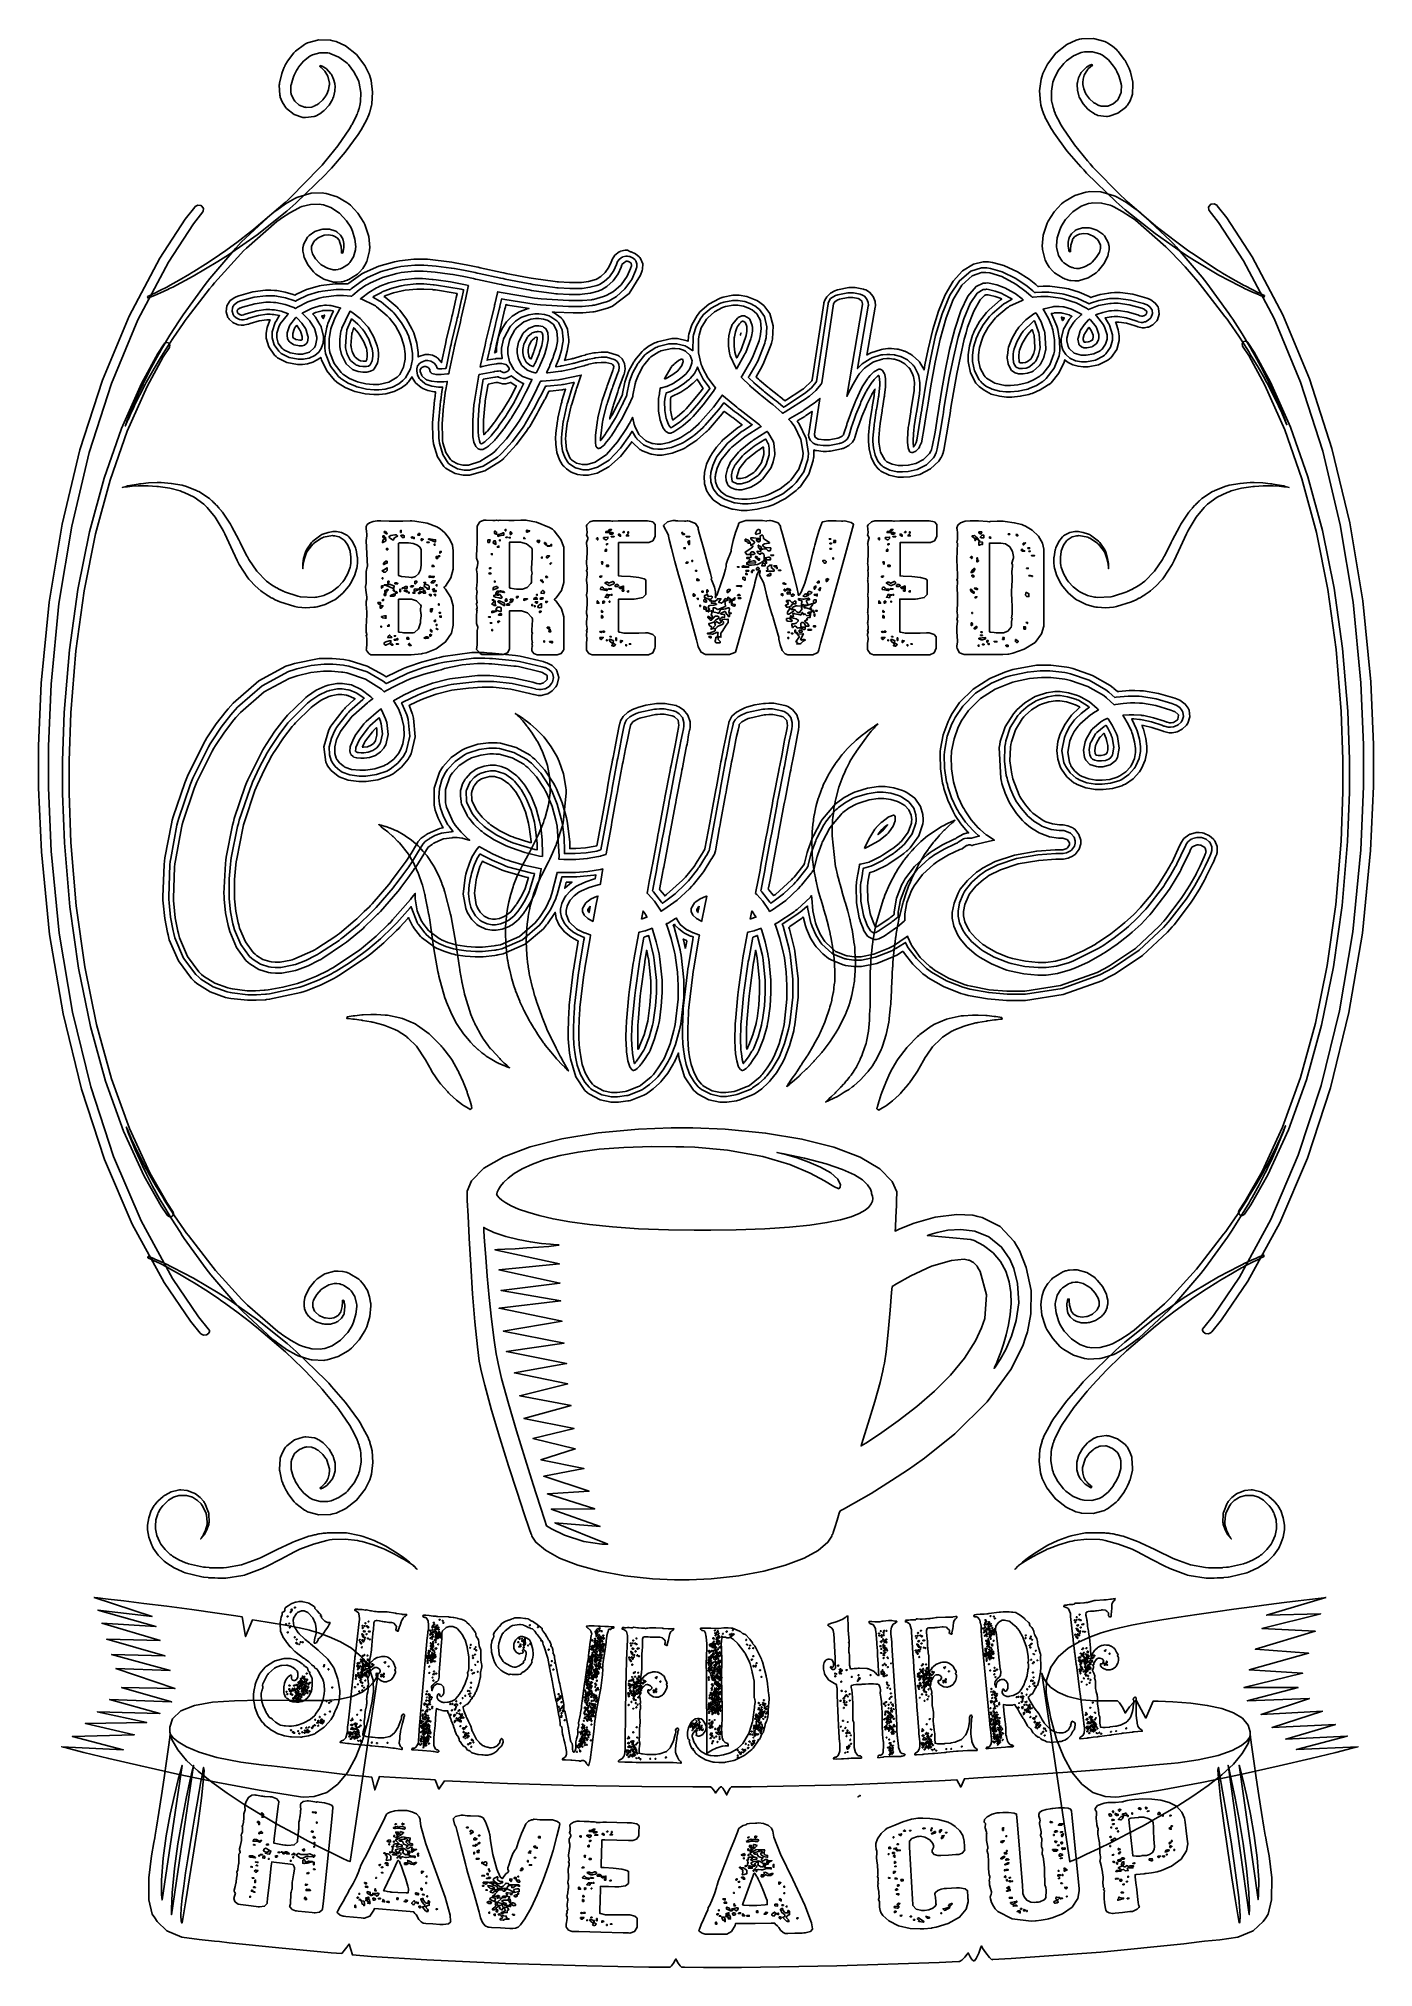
# Model space of a CAD drawing. Extents: x 71 to 283, y 22 to 328.
import ezdxf

# ---------------------------------------------------------------- set-up
doc = ezdxf.new("R2010")
doc.units = 0
doc.header["$MEASUREMENT"] = 0

msp = doc.modelspace()

# ---------------------------------------------------------------- linework, layer by layer
at = {"color": 7}
for points in [[(265.535, 286.985), (265.535, 286.985), (265.305, 287.091), (264.794, 287.338), (264.654, 287.408), (264.512, 287.479), (263.608, 287.933), (262.475, 288.51), (262.22, 288.642), (261.964, 288.785), (260.517, 289.596), (258.893, 290.548), (258.55, 290.759), (258.197, 290.971), (256.336, 292.154), (254.369, 293.477), (253.964, 293.758), (253.55, 294.05), (251.411, 295.606), (249.22, 297.285), (248.779, 297.638), (248.328, 298.001), (243.743, 301.935), (243.276, 302.367), (242.817, 302.799), (238.31, 307.384), (237.878, 307.869), (237.446, 308.364), (235.373, 310.921), (233.511, 313.621), (233.186, 314.185), (233.106, 314.326), (232.392, 315.744), (232.34, 315.877), (232.322, 315.913), (232.172, 316.301), (232.164, 316.335), (232.154, 316.371), (232.03, 316.724), (232.022, 316.758), (231.994, 316.83), (231.827, 317.57), (231.811, 317.64), (231.757, 317.933), (231.709, 319.414), (231.96, 320.861), (232.058, 321.134), (232.146, 321.408), (232.802, 322.699), (233.688, 323.833), (233.892, 324.026), (234.094, 324.221), (235.223, 325.019), (236.457, 325.553), (236.714, 325.614), (236.969, 325.668), (238.226, 325.69), (239.394, 325.377), (239.606, 325.261), (239.827, 325.147), (240.797, 324.381), (241.591, 323.401), (241.723, 323.18), (241.935, 322.862), (242.112, 322.545), (242.288, 322.156), (242.305, 322.122), (242.419, 321.867), (242.429, 321.84), (242.473, 321.725), (242.799, 320.605), (242.817, 320.499), (242.834, 320.384), (242.807, 319.326), (242.781, 319.228), (242.763, 319.132), (242.375, 318.25), (242.322, 318.17), (242.217, 318.011), (241.511, 317.408), (240.665, 317.069), (240.488, 317.041), (240.4, 317.024), (239.571, 317.06), (239.5, 317.077), (239.446, 317.077), (239.328, 317.147), (239.29, 317.147), (239.262, 317.157), (239.024, 317.28), (239.007, 317.288), (238.971, 317.306), (238.592, 317.51), (238.548, 317.536), (238.398, 317.634), (237.758, 318.206), (237.278, 318.849), (237.207, 318.981), (237.127, 319.114), (236.854, 319.807), (236.722, 320.482), (236.714, 320.605), (236.702, 320.789), (236.755, 321.35), (236.947, 321.99), (237.224, 322.511), (237.443, 322.808), (237.526, 322.898), (237.578, 322.951), (237.991, 323.339), (238.019, 323.357), (238.053, 323.383), (238.231, 323.497), (238.231, 323.497), (238.125, 323.674), (238.125, 323.674), (237.923, 323.585), (237.878, 323.567), (237.842, 323.551), (237.304, 323.234), (237.243, 323.18), (237.171, 323.128), (236.467, 322.369), (236.397, 322.263), (236.325, 322.158), (236.034, 321.531), (235.849, 320.799), (235.832, 320.639), (235.814, 320.473), (235.858, 319.591), (236.079, 318.674), (236.149, 318.488), (236.219, 318.303), (236.752, 317.395), (237.516, 316.556), (237.702, 316.406), (237.746, 316.371), (238.248, 316.019), (238.301, 315.983), (238.327, 315.966), (238.556, 315.824), (238.584, 315.806), (238.618, 315.79), (238.935, 315.648), (238.971, 315.63), (239.103, 315.586), (240.488, 315.411), (240.63, 315.419), (240.911, 315.445), (242.282, 315.918), (243.495, 316.83), (243.699, 317.077), (243.796, 317.201), (244.215, 317.889), (244.51, 318.647), (244.545, 318.805), (244.58, 318.965), (244.668, 320.552), (244.651, 320.711), (244.633, 320.869), (244.281, 322.421), (244.228, 322.579), (244.21, 322.615), (244.069, 323.004), (244.052, 323.038), (243.876, 323.427), (243.84, 323.497), (243.805, 323.533), (243.769, 323.638), (243.663, 323.85), (243.417, 324.273), (243.337, 324.415), (242.332, 325.738), (242.218, 325.86), (242.102, 325.985), (241.437, 326.562), (240.683, 327.053), (240.524, 327.131), (240.198, 327.299), (238.408, 327.78), (236.546, 327.749), (236.185, 327.66), (235.656, 327.532), (234.145, 326.833), (232.418, 325.487), (231.074, 323.737), (230.343, 322.227), (230.188, 321.697), (230.081, 321.345), (229.839, 319.507), (229.967, 317.65), (230.047, 317.288), (230.063, 317.199), (230.302, 316.317), (230.328, 316.229), (230.346, 316.185), (230.522, 315.744), (230.54, 315.7), (230.557, 315.656), (230.735, 315.251), (230.753, 315.207), (230.831, 315.04), (231.677, 313.487), (231.775, 313.337), (232.144, 312.747), (234.182, 309.969), (236.396, 307.402), (236.854, 306.917), (237.313, 306.423), (242.022, 301.873), (242.499, 301.449), (243.451, 300.611), (248.183, 296.846), (252.721, 293.645), (253.577, 293.088), (254.431, 292.542), (258.32, 290.236), (261.575, 288.512), (262.114, 288.255), (262.378, 288.123), (263.537, 287.586), (264.469, 287.187), (264.619, 287.125), (264.76, 287.065), (265.271, 286.84), (265.501, 286.738), (265.501, 286.738), (265.535, 286.985)], [(88.1944, 286.808), (88.1944, 286.808), (88.423, 286.915), (88.9346, 287.161), (89.0764, 287.231), (89.2168, 287.303), (90.121, 287.757), (91.2537, 288.334), (91.5099, 288.466), (91.7649, 288.608), (93.212, 289.42), (94.8351, 290.372), (95.1798, 290.583), (95.5326, 290.795), (97.397, 291.977), (99.3856, 293.3), (99.8001, 293.581), (100.215, 293.873), (102.34, 295.417), (104.537, 297.101), (104.987, 297.462), (105.436, 297.825), (110.021, 301.759), (110.49, 302.19), (110.947, 302.623), (115.455, 307.207), (115.888, 307.692), (116.319, 308.187), (118.392, 310.745), (120.253, 313.444), (120.58, 314.008), (120.658, 314.15), (121.372, 315.568), (121.426, 315.7), (121.442, 315.736), (121.593, 316.125), (121.602, 316.159), (121.611, 316.195), (121.734, 316.548), (121.744, 316.582), (121.77, 316.654), (121.937, 317.394), (121.955, 317.464), (122.007, 317.756), (122.057, 319.238), (121.805, 320.685), (121.708, 320.958), (121.62, 321.232), (120.963, 322.523), (120.077, 323.657), (119.874, 323.85), (119.67, 324.044), (118.541, 324.842), (117.307, 325.377), (117.052, 325.438), (116.796, 325.491), (115.539, 325.513), (114.37, 325.2), (114.16, 325.085), (113.939, 324.97), (112.969, 324.204), (112.175, 323.225), (112.043, 323.004), (111.831, 322.685), (111.654, 322.369), (111.478, 321.98), (111.46, 321.946), (111.345, 321.691), (111.337, 321.663), (111.293, 321.549), (110.965, 320.428), (110.949, 320.322), (110.931, 320.208), (110.957, 319.15), (110.985, 319.052), (111.001, 318.955), (111.388, 318.073), (111.442, 317.993), (111.548, 317.835), (112.254, 317.231), (113.101, 316.892), (113.278, 316.865), (113.366, 316.848), (114.194, 316.884), (114.264, 316.901), (114.317, 316.901), (114.437, 316.971), (114.476, 316.971), (114.502, 316.98), (114.741, 317.103), (114.759, 317.111), (114.793, 317.129), (115.174, 317.333), (115.218, 317.36), (115.366, 317.457), (116.006, 318.029), (116.487, 318.673), (116.557, 318.805), (116.636, 318.937), (116.91, 319.63), (117.042, 320.306), (117.052, 320.428), (117.069, 320.693), (116.818, 321.801), (116.337, 322.607), (116.24, 322.721), (116.187, 322.775), (115.773, 323.162), (115.747, 323.18), (115.711, 323.207), (115.535, 323.321), (115.535, 323.321), (115.641, 323.497), (115.641, 323.497), (115.843, 323.409), (115.888, 323.391), (115.922, 323.374), (116.461, 323.058), (116.523, 323.004), (116.593, 322.951), (117.297, 322.192), (117.369, 322.086), (117.439, 321.981), (117.73, 321.354), (117.916, 320.623), (117.934, 320.463), (117.951, 320.296), (117.906, 319.414), (117.686, 318.498), (117.615, 318.312), (117.545, 318.127), (117.012, 317.219), (116.248, 316.38), (116.064, 316.229), (116.02, 316.195), (115.517, 315.842), (115.465, 315.806), (115.437, 315.79), (115.208, 315.648), (115.182, 315.63), (115.146, 315.613), (114.828, 315.463), (114.793, 315.454), (114.661, 315.409), (113.276, 315.234), (113.135, 315.243), (112.853, 315.269), (111.482, 315.742), (110.269, 316.654), (110.067, 316.901), (109.969, 317.024), (109.55, 317.712), (109.255, 318.47), (109.221, 318.629), (109.185, 318.788), (109.097, 320.376), (109.115, 320.535), (109.131, 320.693), (109.484, 322.22), (109.538, 322.369), (109.554, 322.404), (109.696, 322.793), (109.714, 322.828), (109.89, 323.215), (109.926, 323.285), (109.96, 323.321), (109.996, 323.427), (110.103, 323.638), (110.349, 324.062), (110.428, 324.204), (111.432, 325.527), (111.548, 325.65), (111.671, 325.774), (113.082, 326.84), (113.242, 326.919), (113.567, 327.087), (115.357, 327.568), (117.219, 327.536), (117.581, 327.448), (118.109, 327.32), (119.619, 326.621), (121.346, 325.275), (122.689, 323.525), (123.421, 322.016), (123.578, 321.487), (123.683, 321.134), (123.926, 319.296), (123.797, 317.439), (123.719, 317.077), (123.701, 316.989), (123.463, 316.107), (123.436, 316.019), (123.419, 315.975), (123.242, 315.534), (123.226, 315.49), (123.208, 315.445), (123.03, 315.039), (123.013, 314.995), (122.934, 314.828), (122.079, 313.276), (121.991, 313.126), (121.62, 312.535), (119.582, 309.757), (117.369, 307.189), (116.91, 306.704), (116.451, 306.211), (111.741, 301.661), (111.265, 301.236), (110.313, 300.398), (105.581, 296.638), (101.043, 293.459), (100.189, 292.912), (99.3331, 292.366), (95.443, 290.059), (92.1893, 288.335), (91.652, 288.079), (91.3874, 287.947), (90.2271, 287.409), (89.2955, 287.011), (89.1466, 286.949), (89.0048, 286.888), (88.4936, 286.664), (88.2646, 286.562), (88.2646, 286.562), (88.1944, 286.808)], [(84.6307, 266.241), (84.6307, 266.241), (84.7094, 266.471), (84.8953, 266.983), (84.9492, 267.123), (85.0015, 267.265), (85.3504, 268.173), (85.8213, 269.328), (85.9374, 269.592), (86.0517, 269.857), (86.7075, 271.33), (87.4889, 272.98), (87.6653, 273.333), (87.8417, 273.685), (88.8242, 275.591), (89.9322, 277.636), (90.1707, 278.059), (90.4173, 278.483), (91.7388, 280.693), (93.2035, 282.99), (93.5221, 283.457), (93.8308, 283.925), (97.3046, 288.723), (97.6835, 289.208), (98.0627, 289.693), (102.181, 294.517), (102.622, 294.992), (103.072, 295.461), (107.914, 299.941), (108.443, 300.354), (108.708, 300.559), (110.093, 301.529), (111.583, 302.393), (111.901, 302.543), (112.068, 302.623), (113.797, 303.15), (113.983, 303.177), (114.16, 303.213), (115.984, 303.266), (116.17, 303.248), (116.539, 303.204), (118.29, 302.667), (119.847, 301.775), (120.121, 301.555), (120.394, 301.334), (121.588, 300.061), (122.519, 298.592), (122.66, 298.274), (122.801, 297.965), (123.3, 296.329), (123.463, 294.605), (123.436, 294.253), (123.419, 294.076), (122.986, 292.374), (122.907, 292.206), (122.837, 292.048), (122.37, 291.294), (121.795, 290.628), (121.672, 290.513), (121.54, 290.398), (120.129, 289.516), (119.98, 289.454), (119.953, 289.446), (119.556, 289.296), (119.521, 289.278), (119.477, 289.27), (119.071, 289.181), (119.027, 289.172), (118.947, 289.155), (118.266, 289.101), (118.04, 289.101), (117.704, 289.119), (116.182, 289.56), (114.925, 290.354), (114.723, 290.548), (114.519, 290.743), (113.661, 291.819), (113.065, 293.034), (112.995, 293.299), (112.977, 293.371), (112.861, 294.04), (112.853, 294.11), (112.853, 294.393), (112.853, 294.393), (112.853, 294.429), (112.853, 294.429), (112.853, 294.533), (112.853, 294.587), (112.889, 294.707), (112.889, 294.746), (112.889, 294.799), (112.925, 294.919), (112.925, 294.958), (112.959, 295.09), (113.585, 296.237), (113.665, 296.333), (113.832, 296.51), (114.771, 297.141), (115.763, 297.472), (115.958, 297.498), (116.151, 297.525), (117.082, 297.498), (117.924, 297.259), (118.074, 297.179), (118.223, 297.101), (118.81, 296.581), (119.167, 295.99), (119.203, 295.874), (119.247, 295.76), (119.352, 295.223), (119.353, 294.755), (119.345, 294.676), (119.335, 294.597), (119.247, 294.006), (119.239, 293.97), (119.229, 293.936), (119.169, 293.723), (119.169, 293.723), (118.956, 293.758), (118.956, 293.758), (118.956, 293.944), (118.956, 294.004), (118.956, 294.173), (118.93, 294.605), (118.922, 294.676), (118.912, 294.747), (118.684, 295.576), (118.64, 295.664), (118.595, 295.752), (118.269, 296.135), (117.802, 296.43), (117.687, 296.474), (117.571, 296.51), (116.932, 296.598), (116.24, 296.546), (116.1, 296.51), (115.958, 296.475), (115.274, 296.149), (114.679, 295.646), (114.583, 295.522), (114.538, 295.461), (114.238, 294.782), (114.23, 294.71), (114.23, 294.393), (114.23, 294.393), (114.23, 294.393), (114.23, 294.393), (114.23, 294.253), (114.238, 294.218), (114.326, 293.829), (114.336, 293.794), (114.396, 293.627), (114.877, 292.806), (115.551, 292.056), (115.711, 291.924), (115.87, 291.801), (116.756, 291.316), (117.639, 291.078), (117.934, 291.078), (118.074, 291.078), (118.453, 291.139), (118.497, 291.148), (118.524, 291.157), (118.762, 291.21), (118.78, 291.218), (118.797, 291.228), (119.027, 291.308), (119.063, 291.324), (119.159, 291.368), (120.077, 291.986), (120.157, 292.064), (120.315, 292.214), (120.897, 293.132), (121.197, 294.226), (121.215, 294.463), (121.231, 294.702), (121.113, 295.95), (120.729, 297.215), (120.614, 297.462), (120.448, 297.83), (119.789, 298.859), (118.67, 300.065), (117.306, 300.965), (116.145, 301.392), (115.747, 301.449), (115.473, 301.493), (114.074, 301.458), (112.695, 301.105), (112.43, 300.99), (112.156, 300.867), (110.798, 300.131), (109.475, 299.271), (109.221, 299.085), (108.7, 298.716), (103.884, 294.527), (103.434, 294.076), (102.984, 293.627), (98.8123, 289.005), (98.425, 288.536), (98.0362, 288.069), (94.4824, 283.449), (94.1557, 282.998), (93.8294, 282.549), (92.3036, 280.336), (90.9189, 278.191), (90.6639, 277.777), (90.4074, 277.363), (89.2309, 275.379), (88.1765, 273.535), (87.9821, 273.19), (87.7962, 272.838), (86.9541, 271.212), (86.2362, 269.779), (86.1138, 269.522), (85.9896, 269.267), (85.4728, 268.151), (85.0801, 267.265), (85.0194, 267.123), (84.9574, 266.983), (84.7492, 266.489), (84.6667, 266.277), (84.6667, 266.277), (84.6307, 266.241)], [(269.099, 266.453), (269.099, 266.453), (269.019, 266.683), (268.833, 267.195), (268.781, 267.335), (268.727, 267.477), (268.366, 268.385), (267.899, 269.54), (267.794, 269.805), (267.678, 270.069), (267.021, 271.543), (266.241, 273.19), (266.065, 273.543), (265.888, 273.906), (264.904, 275.816), (263.798, 277.848), (263.561, 278.271), (263.313, 278.696), (261.99, 280.905), (260.526, 283.202), (260.21, 283.669), (259.901, 284.136), (256.425, 288.933), (256.046, 289.418), (255.666, 289.903), (251.549, 294.729), (251.108, 295.205), (250.657, 295.673), (245.816, 300.153), (245.287, 300.567), (245.022, 300.771), (243.637, 301.741), (242.146, 302.605), (241.829, 302.754), (241.661, 302.834), (239.933, 303.363), (239.748, 303.389), (239.572, 303.425), (237.745, 303.477), (237.56, 303.459), (237.189, 303.415), (235.439, 302.878), (233.882, 301.986), (233.609, 301.765), (233.335, 301.545), (232.14, 300.272), (231.21, 298.804), (231.069, 298.486), (230.928, 298.177), (230.429, 296.541), (230.266, 294.816), (230.294, 294.463), (230.31, 294.287), (230.743, 292.585), (230.823, 292.417), (230.893, 292.258), (231.36, 291.505), (231.933, 290.839), (232.058, 290.725), (232.19, 290.61), (233.601, 289.728), (233.751, 289.667), (233.777, 289.658), (234.173, 289.508), (234.208, 289.49), (234.253, 289.482), (234.659, 289.393), (234.703, 289.384), (234.782, 289.367), (235.464, 289.314), (235.692, 289.314), (236.026, 289.331), (237.546, 289.772), (238.803, 290.566), (239.007, 290.759), (239.209, 290.953), (240.07, 292.03), (240.665, 293.247), (240.735, 293.511), (240.753, 293.583), (240.867, 294.253), (240.877, 294.323), (240.877, 294.605), (240.877, 294.615), (240.877, 294.64), (240.877, 294.64), (240.877, 294.746), (240.877, 294.799), (240.841, 294.919), (240.841, 294.958), (240.841, 295.012), (240.807, 295.13), (240.807, 295.169), (240.771, 295.301), (240.144, 296.449), (240.065, 296.546), (239.897, 296.722), (238.945, 297.353), (237.957, 297.682), (237.772, 297.708), (237.578, 297.736), (236.648, 297.71), (235.804, 297.472), (235.656, 297.392), (235.505, 297.313), (234.918, 296.794), (234.561, 296.202), (234.527, 296.087), (234.483, 295.972), (234.377, 295.435), (234.375, 294.966), (234.385, 294.886), (234.393, 294.808), (234.482, 294.217), (234.491, 294.181), (234.5, 294.146), (234.561, 293.934), (234.561, 293.934), (234.774, 293.97), (234.774, 293.97), (234.774, 294.156), (234.774, 294.217), (234.774, 294.385), (234.8, 294.816), (234.81, 294.886), (234.818, 294.958), (235.046, 295.786), (235.09, 295.874), (235.135, 295.963), (235.461, 296.347), (235.928, 296.642), (236.044, 296.686), (236.159, 296.722), (236.796, 296.81), (237.49, 296.758), (237.632, 296.722), (237.772, 296.688), (238.456, 296.361), (239.05, 295.858), (239.147, 295.734), (239.191, 295.673), (239.491, 294.994), (239.5, 294.922), (239.5, 294.605), (239.5, 294.605), (239.5, 294.605), (239.5, 294.605), (239.5, 294.463), (239.491, 294.429), (239.404, 294.04), (239.396, 294.004), (239.334, 293.838), (238.851, 293.018), (238.177, 292.268), (238.019, 292.136), (237.859, 292.013), (236.977, 291.527), (236.117, 291.288), (235.832, 291.288), (235.69, 291.288), (235.311, 291.35), (235.267, 291.358), (235.241, 291.368), (235.049, 291.43), (234.986, 291.43), (234.968, 291.44), (234.738, 291.519), (234.703, 291.535), (234.605, 291.579), (233.688, 292.198), (233.609, 292.276), (233.449, 292.427), (232.868, 293.344), (232.567, 294.439), (232.551, 294.676), (232.533, 294.914), (232.651, 296.163), (233.036, 297.428), (233.15, 297.674), (233.317, 298.042), (233.974, 299.072), (235.095, 300.276), (236.459, 301.177), (237.619, 301.603), (238.019, 301.661), (238.292, 301.705), (239.691, 301.671), (241.071, 301.318), (241.336, 301.202), (241.609, 301.079), (242.966, 300.342), (244.289, 299.482), (244.545, 299.296), (245.065, 298.927), (249.881, 294.738), (250.332, 294.287), (250.781, 293.838), (252.942, 291.545), (254.961, 289.217), (255.341, 288.749), (255.728, 288.282), (259.282, 283.661), (259.608, 283.21), (259.935, 282.761), (261.461, 280.547), (262.846, 278.404), (263.102, 277.989), (263.357, 277.575), (264.534, 275.591), (265.588, 273.747), (265.782, 273.403), (265.967, 273.05), (266.81, 271.424), (267.528, 269.991), (267.652, 269.735), (267.775, 269.48), (268.292, 268.363), (268.684, 267.477), (268.746, 267.335), (268.807, 267.195), (269.015, 266.7), (269.099, 266.488), (269.099, 266.488), (269.099, 266.453)], [(98.002, 122.554), (98.002, 122.479), (97.9181, 122.251), (97.7099, 122.053), (97.6492, 122.025), (97.561, 121.973), (97.0622, 121.916), (96.6156, 122.123), (96.5549, 122.202), (95.0006, 124.124), (90.8322, 130.286), (85.7553, 139.529), (81.3594, 149.804), (77.6813, 160.982), (74.7571, 172.938), (72.6225, 185.545), (71.3161, 198.673), (70.8723, 208.816), (70.8723, 212.196), (70.8723, 215.503), (71.301, 225.422), (72.5646, 238.294), (74.6263, 250.687), (77.4513, 262.472), (81.0038, 273.524), (85.248, 283.719), (90.1499, 292.928), (94.1737, 299.093), (95.673, 301.026), (95.7337, 301.105), (96.1623, 301.312), (96.6431, 301.256), (96.7313, 301.202), (96.8195, 301.149), (97.0622, 300.783), (97.0044, 300.364), (96.9437, 300.284), (95.461, 298.373), (91.4837, 292.268), (86.6387, 283.143), (82.441, 273.035), (78.9298, 262.07), (76.1365, 250.376), (74.0985, 238.074), (72.8486, 225.294), (72.4256, 215.444), (72.4256, 212.16), (72.4256, 208.806), (72.8638, 198.741), (74.1564, 185.714), (76.2663, 173.206), (79.1587, 161.344), (82.7966, 150.256), (87.1442, 140.068), (92.166, 130.911), (96.2875, 124.809), (97.8256, 122.907), (97.8517, 122.881), (98.002, 122.637), (98.002, 122.554)], [(255.728, 122.767), (255.728, 122.691), (255.811, 122.464), (256.019, 122.265), (256.081, 122.238), (256.169, 122.185), (256.667, 122.127), (257.113, 122.335), (257.175, 122.414), (258.728, 124.336), (262.897, 130.497), (267.975, 139.74), (272.371, 150.015), (276.049, 161.193), (278.973, 173.149), (281.106, 185.756), (282.414, 198.884), (282.858, 209.028), (282.858, 212.408), (282.858, 215.715), (282.428, 225.635), (281.164, 238.507), (279.102, 250.898), (276.277, 262.683), (272.725, 273.736), (268.48, 283.93), (263.579, 293.139), (259.556, 299.304), (258.057, 301.236), (257.995, 301.316), (257.566, 301.524), (257.087, 301.467), (256.999, 301.413), (256.91, 301.36), (256.667, 300.995), (256.725, 300.576), (256.786, 300.496), (258.269, 298.585), (262.245, 292.479), (267.091, 283.354), (271.288, 273.247), (274.8, 262.282), (277.592, 250.587), (279.631, 238.286), (280.88, 225.506), (281.304, 215.656), (281.304, 212.372), (281.304, 209.018), (280.865, 198.953), (279.572, 185.925), (277.463, 173.416), (274.57, 161.556), (270.932, 150.467), (266.584, 140.28), (261.563, 131.123), (257.441, 125.021), (255.904, 123.119), (255.869, 123.093), (255.728, 122.849), (255.728, 122.767)], [(92.2874, 141.181), (92.2874, 141.077), (92.1096, 140.786), (92.075, 140.758), (92.0129, 140.724), (91.6947, 140.684), (91.4135, 140.838), (91.3694, 140.899), (90.3496, 142.401), (87.6529, 147.151), (84.3566, 154.302), (81.4998, 162.252), (79.109, 170.904), (77.2086, 180.158), (75.8211, 189.914), (74.9709, 200.075), (74.6827, 207.923), (74.6827, 210.538), (74.6827, 213.096), (74.961, 220.769), (75.7823, 230.728), (77.1232, 240.318), (78.9601, 249.441), (81.2698, 257.999), (84.0285, 265.892), (87.2148, 273.024), (89.819, 277.784), (90.8043, 279.294), (90.8389, 279.356), (91.1172, 279.524), (91.4481, 279.48), (91.5099, 279.436), (91.5719, 279.401), (91.7265, 279.123), (91.6862, 278.792), (91.652, 278.73), (90.6776, 277.236), (88.0992, 272.528), (84.9478, 265.467), (82.2194, 257.643), (79.9345, 249.159), (78.1184, 240.108), (76.7941, 230.59), (75.9823, 220.701), (75.7068, 213.079), (75.7068, 210.538), (75.7068, 207.942), (75.9919, 200.153), (76.8325, 190.071), (78.2066, 180.392), (80.0887, 171.212), (82.4576, 162.632), (85.2911, 154.748), (88.5624, 147.66), (91.2386, 142.952), (92.2514, 141.464), (92.2514, 141.394), (92.2874, 141.235), (92.2874, 141.181)], [(261.444, 141.394), (261.444, 141.289), (261.619, 140.997), (261.655, 140.971), (261.716, 140.936), (262.034, 140.896), (262.316, 141.05), (262.36, 141.111), (263.379, 142.613), (266.076, 147.363), (269.373, 154.512), (272.229, 162.464), (274.62, 171.115), (276.52, 180.369), (277.908, 190.125), (278.758, 200.285), (279.047, 208.133), (279.047, 210.749), (279.047, 213.306), (278.767, 220.979), (277.946, 230.939), (276.605, 240.53), (274.768, 249.652), (272.459, 258.21), (269.7, 266.105), (266.514, 273.236), (263.91, 277.996), (262.926, 279.506), (262.89, 279.568), (262.611, 279.736), (262.281, 279.691), (262.22, 279.647), (262.158, 279.612), (262.004, 279.334), (262.042, 279.003), (262.078, 278.941), (263.052, 277.447), (265.629, 272.738), (268.781, 265.678), (271.511, 257.856), (273.794, 249.37), (275.61, 240.32), (276.936, 230.801), (277.748, 220.912), (278.025, 213.29), (278.025, 210.749), (278.025, 208.154), (277.738, 200.365), (276.897, 190.284), (275.524, 180.604), (273.641, 171.424), (271.271, 162.844), (268.439, 154.96), (265.166, 147.872), (262.49, 143.164), (261.479, 141.676), (261.479, 141.606), (261.444, 141.447), (261.444, 141.394)], [(84.1735, 256.505), (84.1735, 256.505), (84.3538, 256.532), (84.763, 256.594), (84.879, 256.61), (84.9933, 256.628), (85.725, 256.696), (86.669, 256.744), (86.8895, 256.752), (87.1001, 256.762), (88.2869, 256.752), (89.6317, 256.673), (89.9223, 256.646), (90.2134, 256.62), (91.7388, 256.373), (93.3358, 255.95), (93.6625, 255.834), (93.9878, 255.72), (95.5933, 254.948), (97.0926, 253.876), (97.3667, 253.611), (97.6394, 253.339), (98.9005, 251.769), (100.021, 249.951), (100.225, 249.554), (100.427, 249.167), (101.384, 247.081), (102.392, 244.908), (102.622, 244.475), (102.737, 244.264), (104.086, 242.164), (104.246, 241.97), (104.404, 241.777), (105.256, 240.869), (106.194, 240.067), (106.398, 239.925), (106.679, 239.713), (106.998, 239.5), (107.05, 239.466), (107.579, 239.149), (107.633, 239.113), (107.81, 239.007), (107.986, 238.937), (108.012, 238.92), (108.275, 238.778), (108.303, 238.76), (108.355, 238.734), (108.919, 238.47), (108.972, 238.442), (109.193, 238.345), (111.548, 237.604), (111.795, 237.56), (112.042, 237.516), (113.302, 237.411), (114.601, 237.482), (114.865, 237.526), (115.12, 237.57), (116.407, 237.949), (117.66, 238.54), (117.898, 238.69), (118.135, 238.84), (119.211, 239.736), (120.111, 240.789), (120.261, 241.017), (120.412, 241.248), (121.033, 242.456), (121.426, 243.699), (121.462, 243.946), (121.47, 244.008), (121.532, 244.518), (121.532, 244.687), (121.532, 244.864), (121.504, 245.34), (121.496, 245.393), (121.486, 245.507), (121.284, 246.628), (121.249, 246.732), (121.187, 246.944), (120.746, 247.906), (120.129, 248.692), (119.98, 248.815), (119.83, 248.938), (118.979, 249.353), (118.168, 249.52), (117.898, 249.52), (117.632, 249.52), (116.836, 249.379), (116.01, 249.097), (115.852, 249.025), (115.702, 248.947), (114.405, 247.968), (114.3, 247.862), (114.194, 247.748), (113.435, 246.601), (113.382, 246.485), (113.276, 246.257), (112.971, 245.252), (112.861, 244.458), (112.853, 244.335), (112.853, 244.194), (112.853, 243.876), (112.853, 243.769), (112.853, 243.725), (112.853, 243.593), (112.853, 243.593), (112.853, 243.593), (112.853, 243.725), (112.853, 243.769), (112.853, 243.911), (112.879, 244.273), (112.889, 244.335), (112.905, 244.458), (113.078, 245.238), (113.444, 246.177), (113.558, 246.379), (113.621, 246.477), (114.406, 247.483), (114.512, 247.58), (114.609, 247.678), (115.816, 248.471), (115.958, 248.532), (116.098, 248.594), (117.571, 248.859), (117.722, 248.849), (117.87, 248.841), (118.604, 248.643), (119.265, 248.249), (119.379, 248.143), (119.494, 248.039), (119.961, 247.367), (120.289, 246.556), (120.333, 246.379), (120.349, 246.291), (120.474, 245.511), (120.474, 245.251), (120.474, 245.102), (120.474, 244.764), (120.474, 244.651), (120.474, 244.503), (120.412, 244.106), (120.403, 244.052), (120.359, 243.85), (120.007, 242.849), (119.477, 241.899), (119.345, 241.723), (119.213, 241.547), (118.449, 240.731), (117.562, 240.039), (117.369, 239.925), (117.174, 239.81), (116.156, 239.369), (115.086, 239.105), (114.865, 239.077), (114.645, 239.051), (112.464, 239.139), (112.254, 239.183), (112.042, 239.227), (109.952, 239.933), (109.75, 240.029), (109.696, 240.057), (109.201, 240.295), (109.149, 240.312), (109.123, 240.322), (108.858, 240.472), (108.832, 240.488), (108.822, 240.498), (108.723, 240.558), (108.692, 240.558), (108.549, 240.63), (108.505, 240.657), (108.03, 240.949), (107.986, 240.983), (107.703, 241.16), (107.421, 241.37), (107.068, 241.635), (105.529, 243.224), (104.254, 245.092), (104.033, 245.497), (103.919, 245.702), (102.869, 247.792), (102.765, 248.003), (102.658, 248.215), (101.574, 250.279), (101.46, 250.472), (101.344, 250.676), (100.083, 252.563), (99.9423, 252.729), (99.9063, 252.773), (99.5535, 253.19), (99.5193, 253.224), (99.4833, 253.268), (99.1044, 253.673), (99.0604, 253.717), (99.0424, 253.735), (98.8646, 253.938), (98.848, 253.964), (98.83, 253.982), (98.6536, 254.16), (98.6374, 254.176), (98.6194, 254.194), (98.4416, 254.371), (98.425, 254.389), (98.3975, 254.406), (98.195, 254.583), (98.1784, 254.599), (98.0186, 254.742), (96.3083, 255.852), (96.1319, 255.94), (95.9556, 256.028), (94.1917, 256.699), (94.0153, 256.752), (93.6625, 256.85), (91.9427, 257.149), (90.3277, 257.273), (90.0285, 257.281), (89.7283, 257.291), (88.3391, 257.241), (87.11, 257.105), (86.8895, 257.069), (86.669, 257.043), (85.725, 256.892), (84.9933, 256.744), (84.879, 256.716), (84.763, 256.682), (84.3538, 256.559), (84.1735, 256.505), (84.1735, 256.505)], [(269.452, 256.505), (269.452, 256.505), (269.27, 256.532), (268.861, 256.594), (268.746, 256.61), (268.631, 256.628), (267.899, 256.696), (266.956, 256.744), (266.736, 256.752), (266.524, 256.762), (265.337, 256.752), (263.992, 256.673), (263.701, 256.646), (263.409, 256.62), (261.884, 256.373), (260.288, 255.95), (259.961, 255.834), (259.635, 255.72), (258.029, 254.948), (256.53, 253.876), (256.257, 253.611), (255.983, 253.339), (254.724, 251.769), (253.603, 249.951), (253.401, 249.554), (253.197, 249.167), (252.24, 247.081), (251.23, 244.908), (251.001, 244.475), (250.886, 244.264), (249.537, 242.164), (249.378, 241.97), (249.22, 241.777), (248.368, 240.869), (247.43, 240.067), (247.227, 239.925), (246.944, 239.713), (246.628, 239.5), (246.574, 239.466), (246.045, 239.149), (245.992, 239.113), (245.816, 239.007), (245.64, 238.937), (245.612, 238.92), (245.347, 238.778), (245.321, 238.76), (245.267, 238.734), (244.704, 238.47), (244.651, 238.442), (244.431, 238.345), (242.076, 237.604), (241.829, 237.56), (241.581, 237.516), (240.32, 237.411), (239.025, 237.482), (238.76, 237.526), (238.504, 237.57), (237.216, 237.949), (235.963, 238.54), (235.726, 238.69), (235.487, 238.84), (234.411, 239.736), (233.511, 240.789), (233.363, 241.017), (233.212, 241.248), (232.591, 242.456), (232.198, 243.699), (232.164, 243.946), (232.154, 244.008), (232.092, 244.518), (232.092, 244.687), (232.092, 244.864), (232.118, 245.34), (232.128, 245.393), (232.136, 245.507), (232.339, 246.628), (232.374, 246.732), (232.435, 246.944), (232.877, 247.906), (233.495, 248.692), (233.645, 248.815), (233.794, 248.938), (234.646, 249.353), (235.456, 249.52), (235.726, 249.52), (235.99, 249.52), (236.788, 249.379), (237.612, 249.097), (237.772, 249.025), (237.921, 248.947), (239.218, 247.968), (239.324, 247.862), (239.43, 247.748), (240.188, 246.601), (240.242, 246.485), (240.346, 246.257), (240.651, 245.252), (240.761, 244.458), (240.771, 244.335), (240.771, 244.194), (240.771, 243.876), (240.771, 243.769), (240.771, 243.725), (240.771, 243.593), (240.771, 243.593), (240.771, 243.593), (240.771, 243.725), (240.771, 243.769), (240.771, 243.911), (240.743, 244.273), (240.735, 244.335), (240.717, 244.458), (240.545, 245.238), (240.18, 246.177), (240.065, 246.379), (240.003, 246.477), (239.218, 247.483), (239.113, 247.58), (239.015, 247.678), (237.807, 248.471), (237.666, 248.532), (237.524, 248.594), (236.051, 248.859), (235.902, 248.849), (235.752, 248.841), (235.02, 248.643), (234.359, 248.249), (234.244, 248.143), (234.129, 248.039), (233.662, 247.367), (233.336, 246.556), (233.292, 246.379), (233.274, 246.291), (233.15, 245.511), (233.15, 245.251), (233.15, 245.102), (233.15, 244.764), (233.15, 244.651), (233.15, 244.503), (233.212, 244.106), (233.222, 244.052), (233.266, 243.85), (233.619, 242.849), (234.148, 241.899), (234.28, 241.723), (234.413, 241.547), (235.175, 240.731), (236.061, 240.039), (236.255, 239.925), (236.448, 239.81), (237.468, 239.369), (238.54, 239.105), (238.76, 239.077), (238.981, 239.051), (241.158, 239.139), (241.37, 239.183), (241.581, 239.227), (243.672, 239.933), (243.876, 240.029), (243.928, 240.057), (244.421, 240.295), (244.475, 240.312), (244.501, 240.322), (244.766, 240.472), (244.792, 240.488), (244.8, 240.498), (244.899, 240.558), (244.934, 240.558), (245.074, 240.63), (245.118, 240.657), (245.595, 240.949), (245.64, 240.983), (245.922, 241.16), (246.203, 241.37), (246.556, 241.635), (248.095, 243.224), (249.37, 245.092), (249.59, 245.497), (249.705, 245.702), (250.755, 247.792), (250.861, 248.003), (250.965, 248.215), (252.05, 250.279), (252.166, 250.472), (252.28, 250.676), (253.541, 252.563), (253.683, 252.729), (253.717, 252.773), (254.07, 253.19), (254.106, 253.224), (254.14, 253.268), (254.521, 253.673), (254.565, 253.717), (254.581, 253.735), (254.758, 253.938), (254.776, 253.964), (254.792, 253.982), (254.97, 254.16), (254.988, 254.176), (255.005, 254.194), (255.181, 254.371), (255.199, 254.389), (255.225, 254.406), (255.429, 254.583), (255.447, 254.599), (255.606, 254.742), (257.315, 255.852), (257.492, 255.94), (257.668, 256.028), (259.432, 256.699), (259.608, 256.752), (259.961, 256.85), (261.681, 257.149), (263.295, 257.273), (263.595, 257.281), (263.894, 257.291), (265.285, 257.241), (266.515, 257.105), (266.736, 257.069), (266.956, 257.043), (267.899, 256.892), (268.631, 256.744), (268.746, 256.716), (268.861, 256.682), (269.27, 256.559), (269.452, 256.505), (269.452, 256.505)], [(124.883, 251.214), (125.2, 251.196), (126.559, 251.152), (127.497, 251.142), (127.812, 251.142), (128.04, 251.142), (128.728, 251.165), (129.892, 251.205), (130.175, 251.214), (130.624, 251.17), (132.578, 250.813), (134.126, 250.261), (134.372, 250.119), (134.648, 249.942), (135.412, 249.3), (136.15, 248.369), (136.59, 247.328), (136.737, 246.459), (136.737, 246.169), (136.737, 243.982), (136.737, 243.527), (136.365, 242.16), (135.501, 240.86), (135.254, 240.63), (135.501, 240.375), (136.365, 239.021), (136.737, 237.714), (136.737, 237.279), (136.737, 235.09), (136.737, 234.666), (136.433, 233.391), (135.519, 231.995), (133.998, 230.904), (132.414, 230.261), (131.869, 230.117), (131.674, 230.083), (130.021, 229.905), (129.469, 229.905), (123.719, 229.905), (123.657, 229.923), (123.326, 230.149), (122.978, 230.566), (122.907, 230.681), (122.925, 230.875), (122.987, 231.656), (123.013, 232.091), (123.013, 232.234), (123.013, 232.295), (122.987, 232.476), (122.925, 232.895), (122.907, 233.01), (122.907, 233.028), (122.986, 233.08), (123.013, 233.08), (122.995, 233.152), (122.907, 233.548), (122.907, 233.679), (122.907, 234.395), (122.995, 236.291), (123.013, 236.538), (122.995, 236.697), (122.907, 237.98), (122.907, 238.408), (123.013, 238.795), (122.986, 239.095), (122.863, 240.177), (122.775, 240.709), (122.767, 240.735), (122.783, 240.807), (122.873, 241.282), (122.873, 241.44), (122.873, 242.923), (122.873, 243.18), (123.048, 243.885), (123.083, 243.946), (122.873, 248.039), (122.889, 248.1), (122.979, 248.821), (122.979, 249.061), (122.979, 249.157), (122.951, 249.446), (122.889, 250.059), (122.873, 250.226), (122.884, 250.328), (123.033, 250.618), (123.414, 250.905), (124.027, 251.099), (124.668, 251.197), (124.883, 251.214)], [(141.781, 251.318), (141.939, 251.302), (143.01, 251.248), (143.368, 251.248), (143.617, 251.318), (143.827, 251.248), (143.915, 251.248), (144.144, 251.31), (144.18, 251.318), (145.557, 251.248), (145.765, 251.248), (146.393, 251.272), (147.452, 251.31), (147.708, 251.318), (148.263, 251.318), (149.931, 250.971), (152.02, 250.146), (152.47, 249.907), (152.769, 249.634), (153.819, 248.267), (154.27, 247.038), (154.27, 246.628), (154.27, 241.865), (154.27, 241.44), (153.904, 240.167), (153.06, 238.972), (152.823, 238.76), (152.823, 238.69), (153.07, 238.461), (153.916, 237.213), (154.27, 235.966), (154.27, 235.549), (154.27, 230.787), (154.243, 230.646), (153.877, 230.153), (153.245, 229.941), (153.035, 229.941), (150.213, 229.941), (150.038, 229.941), (149.516, 230.131), (149.215, 230.584), (149.189, 230.717), (149.189, 230.766), (149.215, 230.915), (149.277, 231.255), (149.295, 231.352), (149.189, 231.739), (149.189, 231.757), (149.268, 231.811), (149.295, 231.811), (149.189, 232.374), (149.189, 232.94), (149.189, 233.037), (149.277, 233.3), (149.295, 233.327), (149.295, 233.389), (149.207, 233.548), (149.189, 233.575), (149.207, 233.795), (149.269, 234.739), (149.295, 235.374), (149.295, 235.585), (149.295, 235.656), (149.197, 235.868), (148.498, 236.609), (147.56, 236.926), (147.249, 236.926), (145.661, 236.926), (145.661, 230.999), (145.661, 230.809), (145.343, 230.236), (144.629, 229.975), (144.392, 229.975), (141.358, 229.975), (141.272, 229.975), (141.017, 230.166), (140.556, 230.62), (140.442, 230.753), (140.546, 231.528), (140.546, 233.785), (140.652, 234.244), (140.617, 234.298), (140.406, 234.894), (140.406, 235.09), (140.406, 235.868), (140.406, 236.142), (140.494, 236.846), (140.512, 236.96), (140.406, 237.103), (140.422, 237.129), (140.512, 237.4), (140.512, 237.49), (140.406, 237.949), (140.406, 238.011), (140.494, 238.169), (140.512, 238.195), (140.406, 238.901), (140.406, 239.149), (140.494, 239.784), (140.512, 239.889), (140.406, 240.348), (140.422, 240.49), (140.512, 241.548), (140.512, 241.899), (140.512, 242.817), (140.512, 242.817), (140.422, 243.453), (140.406, 243.523), (140.414, 243.55), (140.502, 243.871), (140.625, 244.457), (140.652, 244.615), (140.634, 244.704), (140.432, 245.295), (140.406, 245.321), (140.422, 245.595), (140.484, 246.804), (140.512, 247.676), (140.512, 247.967), (140.512, 250.296), (140.556, 250.472), (140.961, 251.072), (141.575, 251.318), (141.781, 251.318)], [(159.103, 251.214), (161.043, 251.214), (161.2, 251.214), (161.673, 251.192), (161.943, 251.152), (161.961, 251.142), (162.093, 251.16), (162.92, 251.214), (163.196, 251.214), (167.287, 251.214), (167.564, 251.214), (168.398, 251.033), (168.768, 250.64), (168.768, 250.508), (168.768, 248.779), (168.742, 248.612), (168.398, 248.017), (167.802, 247.756), (167.605, 247.756), (162.983, 247.756), (162.983, 242.465), (163.456, 242.448), (164.875, 242.36), (166.219, 242.205), (167.021, 242.004), (167.287, 241.821), (167.287, 241.759), (167.287, 239.642), (167.287, 239.491), (166.832, 239.034), (165.761, 238.804), (165.453, 238.795), (162.983, 238.795), (162.983, 233.575), (163.106, 233.54), (163.86, 233.363), (164.112, 233.363), (165.806, 233.363), (166.202, 233.363), (167.233, 233.425), (167.393, 233.433), (167.622, 233.407), (168.424, 233.164), (168.768, 232.784), (168.768, 232.657), (168.768, 231.176), (168.759, 230.973), (168.425, 230.255), (167.731, 229.941), (167.499, 229.941), (158.997, 229.941), (158.812, 229.941), (158.259, 230.153), (157.903, 230.646), (157.868, 230.787), (157.868, 231.492), (157.868, 231.749), (157.956, 232.428), (157.974, 232.517), (157.956, 232.57), (157.868, 232.979), (157.868, 233.116), (157.868, 233.232), (157.956, 233.513), (157.974, 233.575), (157.868, 233.751), (157.974, 234.068), (157.974, 234.142), (157.947, 234.364), (157.885, 234.827), (157.868, 234.95), (157.885, 235.11), (157.947, 235.687), (157.974, 235.902), (157.974, 235.972), (157.974, 236.123), (157.885, 236.503), (157.868, 236.573), (157.885, 236.723), (157.974, 237.907), (157.974, 238.301), (157.974, 238.69), (157.974, 238.867), (157.885, 239.343), (157.868, 239.396), (157.885, 239.466), (157.974, 239.995), (157.974, 240.171), (157.974, 240.735), (157.974, 241.009), (157.885, 241.75), (157.868, 241.829), (157.885, 241.891), (157.974, 242.612), (157.974, 242.852), (157.974, 242.994), (157.974, 243.073), (157.885, 243.284), (157.868, 243.31), (157.885, 243.338), (157.974, 243.477), (157.974, 243.523), (157.974, 243.753), (157.885, 244.379), (157.868, 244.439), (157.885, 244.625), (157.974, 246.073), (157.974, 246.556), (157.974, 246.848), (157.885, 247.588), (157.868, 247.72), (157.885, 247.748), (158.087, 248.338), (158.115, 248.426), (158.097, 248.506), (157.925, 248.885), (157.868, 248.885), (157.974, 249.344), (157.868, 250.436), (157.947, 250.569), (158.419, 251.024), (158.932, 251.214), (159.103, 251.214)], [(172.015, 251.214), (172.412, 251.214), (173.442, 251.152), (173.603, 251.142), (173.637, 251.16), (173.875, 251.214), (173.955, 251.214), (174.236, 251.179), (175.224, 250.787), (175.647, 250.128), (175.647, 249.907), (175.857, 249.107), (176.499, 246.706), (177.147, 244.347), (177.582, 242.828), (177.764, 242.234), (177.8, 242.146), (177.782, 242.12), (177.694, 241.982), (177.694, 241.935), (177.808, 241.715), (178.201, 240.701), (178.365, 239.933), (178.365, 239.677), (178.365, 239.36), (178.576, 239.36), (178.741, 239.816), (179.223, 241.186), (179.687, 242.583), (179.964, 243.552), (180.057, 243.953), (180.057, 244.086), (180.057, 244.306), (180.264, 244.96), (180.737, 246.125), (180.869, 246.415), (180.869, 246.59), (180.947, 247.111), (181.182, 248.083), (181.568, 249.334), (181.965, 250.482), (182.104, 250.861), (182.252, 250.923), (182.853, 251.147), (183.217, 251.248), (183.338, 251.248), (185.844, 251.248), (186.513, 251.178), (186.548, 251.196), (186.971, 251.248), (187.113, 251.248), (187.377, 251.222), (188.303, 250.901), (188.7, 250.343), (188.7, 250.155), (189.01, 249.067), (189.93, 245.796), (190.812, 242.557), (191.343, 240.436), (191.522, 239.682), (191.522, 239.43), (191.636, 239.43), (191.977, 239.9), (192.549, 241.31), (193.234, 243.658), (193.842, 246.12), (194.028, 246.944), (194.134, 247.343), (194.47, 248.532), (194.848, 249.75), (195.158, 250.596), (195.333, 250.975), (195.403, 251.072), (196.215, 251.214), (196.78, 251.214), (196.974, 251.214), (197.56, 251.192), (198.392, 251.152), (198.578, 251.142), (198.826, 251.214), (199.073, 251.179), (199.919, 250.953), (200.272, 250.698), (200.272, 250.613), (199.955, 249.452), (199.001, 245.967), (197.89, 241.923), (196.941, 238.482), (196.153, 235.643), (195.526, 233.408), (195.063, 231.778), (194.762, 230.751), (194.662, 230.408), (194.627, 230.328), (194.529, 230.268), (193.835, 229.941), (193.605, 229.941), (190.007, 229.941), (189.862, 229.941), (189.431, 230.114), (188.973, 230.634), (188.637, 231.503), (188.454, 232.42), (188.419, 232.727), (188.321, 233.028), (187.554, 235.824), (187.501, 236.079), (187.448, 236.15), (187.289, 236.575), (186.971, 237.636), (186.548, 239.259), (186.148, 240.895), (186.02, 241.44), (185.349, 242.605), (185.367, 242.677), (185.455, 243.152), (185.455, 243.31), (185.334, 243.31), (184.974, 242.729), (184.634, 241.372), (184.573, 240.983), (181.54, 230.364), (181.452, 230.303), (180.592, 229.975), (180.305, 229.975), (177.024, 229.975), (176.791, 229.975), (176.097, 230.347), (175.603, 231.211), (175.543, 231.458), (175.331, 232.322), (172.985, 241.053), (172.721, 241.935), (172.521, 242.634), (171.932, 244.734), (171.37, 246.83), (171.032, 248.226), (170.921, 248.747), (170.921, 248.921), (170.109, 250.402), (170.179, 250.544), (170.771, 251.037), (171.624, 251.248), (171.909, 251.248), (172.015, 251.248), (172.015, 251.214)], [(203.835, 251.214), (205.776, 251.214), (205.933, 251.214), (206.405, 251.192), (206.674, 251.152), (206.692, 251.142), (206.824, 251.16), (207.651, 251.214), (207.927, 251.214), (212.019, 251.214), (212.296, 251.214), (213.13, 251.033), (213.501, 250.64), (213.501, 250.508), (213.501, 248.779), (213.473, 248.612), (213.13, 248.017), (212.535, 247.756), (212.336, 247.756), (207.68, 247.756), (207.68, 242.465), (208.153, 242.448), (209.572, 242.36), (210.916, 242.205), (211.718, 242.004), (211.983, 241.821), (211.983, 241.759), (211.983, 239.642), (211.983, 239.491), (211.529, 239.034), (210.458, 238.804), (210.149, 238.795), (207.646, 238.795), (207.646, 233.575), (207.768, 233.54), (208.522, 233.363), (208.774, 233.363), (210.468, 233.363), (210.865, 233.363), (211.895, 233.425), (212.055, 233.433), (212.284, 233.407), (213.086, 233.164), (213.431, 232.784), (213.431, 232.657), (213.431, 231.176), (213.421, 230.973), (213.086, 230.255), (212.392, 229.941), (212.16, 229.941), (203.659, 229.941), (203.474, 229.941), (202.922, 230.153), (202.565, 230.646), (202.53, 230.787), (202.53, 231.492), (202.53, 231.749), (202.617, 232.428), (202.635, 232.517), (202.617, 232.57), (202.53, 232.979), (202.53, 233.116), (202.53, 233.232), (202.617, 233.513), (202.635, 233.575), (202.53, 233.751), (202.635, 234.068), (202.635, 234.142), (202.609, 234.364), (202.547, 234.827), (202.53, 234.95), (202.547, 235.11), (202.609, 235.687), (202.635, 235.902), (202.635, 235.972), (202.635, 236.123), (202.547, 236.503), (202.53, 236.573), (202.547, 236.723), (202.635, 237.907), (202.635, 238.301), (202.635, 238.69), (202.635, 238.867), (202.547, 239.343), (202.53, 239.396), (202.547, 239.466), (202.635, 239.995), (202.635, 240.171), (202.635, 240.735), (202.635, 241.009), (202.547, 241.75), (202.53, 241.829), (202.547, 241.891), (202.635, 242.612), (202.635, 242.852), (202.635, 242.994), (202.635, 243.073), (202.547, 243.284), (202.53, 243.31), (202.547, 243.338), (202.635, 243.477), (202.635, 243.523), (202.635, 243.753), (202.547, 244.379), (202.53, 244.439), (202.547, 244.625), (202.635, 246.073), (202.635, 246.556), (202.635, 246.848), (202.547, 247.588), (202.53, 247.72), (202.547, 247.748), (202.75, 248.338), (202.777, 248.426), (202.759, 248.506), (202.587, 248.885), (202.53, 248.885), (202.635, 249.344), (202.53, 250.436), (202.627, 250.569), (203.128, 251.024), (203.658, 251.214), (203.835, 251.214)], [(219.075, 251.214), (219.338, 251.214), (220.128, 251.183), (221.544, 251.099), (221.897, 251.072), (222.012, 251.081), (223.115, 251.142), (223.485, 251.142), (224.05, 251.142), (224.375, 251.116), (225.822, 250.909), (227.021, 250.614), (227.225, 250.542), (227.598, 250.38), (228.659, 249.75), (229.684, 248.798), (230.299, 247.686), (230.504, 246.733), (230.504, 246.415), (230.504, 234.914), (230.504, 234.497), (230.16, 233.241), (229.124, 231.873), (227.393, 230.808), (225.583, 230.182), (224.966, 230.047), (224.78, 230.029), (223.986, 229.985), (223.45, 229.975), (223.272, 229.975), (218.087, 229.975), (217.848, 229.975), (217.135, 230.268), (216.738, 230.947), (216.712, 231.14), (216.712, 231.352), (216.8, 231.917), (216.818, 231.987), (216.8, 232.173), (216.712, 233.595), (216.712, 234.068), (216.712, 234.138), (216.712, 234.447), (216.8, 235.241), (216.818, 235.373), (216.712, 235.549), (216.818, 235.938), (216.818, 236.15), (216.728, 236.74), (216.712, 236.784), (216.728, 236.96), (216.818, 238.179), (216.818, 238.584), (216.818, 238.971), (216.818, 239.396), (216.728, 240.524), (216.712, 240.665), (216.728, 240.736), (216.818, 241.372), (216.818, 241.583), (216.818, 241.636), (216.728, 241.777), (216.712, 241.793), (216.712, 241.855), (216.8, 242.015), (216.818, 242.042), (216.8, 242.438), (216.738, 244.004), (216.712, 244.86), (216.712, 245.145), (216.818, 247.65), (216.712, 247.79), (216.818, 248.249), (216.818, 249.273), (216.818, 249.273), (216.728, 249.908), (216.712, 249.979), (216.712, 250.117), (216.856, 250.53), (217.297, 250.915), (218.036, 251.141), (218.815, 251.214), (219.075, 251.214)], [(125.448, 247.72), (125.545, 247.756), (125.874, 247.906), (126.012, 248.006), (126.012, 248.039), (126.012, 248.356), (125.906, 248.356), (125.832, 248.356), (125.611, 248.197), (125.465, 247.826), (125.448, 247.72)], [(125.553, 248.568), (125.765, 248.568), (125.765, 248.815), (125.553, 248.815), (125.553, 248.568)], [(125.765, 249.52), (125.765, 249.45), (125.765, 249.371), (126.144, 249.167), (126.224, 249.131), (126.224, 249.202), (126.197, 249.256), (125.953, 249.52), (125.871, 249.52), (125.765, 249.52)], [(125.871, 248.426), (125.978, 248.426), (125.978, 248.568), (125.871, 248.568), (125.871, 248.426)], [(126.541, 248.672), (126.541, 248.602), (126.541, 248.562), (126.704, 248.44), (127.096, 248.205), (127.212, 248.143), (127.212, 248.23), (127.375, 248.488), (127.766, 248.734), (127.882, 248.779), (127.864, 248.815), (127.692, 248.991), (127.635, 248.991), (127.459, 248.974), (126.824, 248.872), (126.541, 248.724), (126.541, 248.672)], [(128.375, 249.378), (128.481, 249.378), (128.481, 249.696), (128.375, 249.696), (128.375, 249.378)], [(128.375, 248.815), (128.437, 248.815), (128.623, 248.63), (128.623, 248.568), (128.94, 248.568), (128.94, 248.815), (128.94, 248.85), (128.78, 248.955), (128.728, 248.955), (128.623, 248.955), (128.561, 248.955), (128.375, 248.85), (128.375, 248.815)], [(130.175, 248.672), (130.069, 248.532), (130.183, 248.532), (130.484, 248.383), (130.528, 248.356), (130.528, 248.568), (130.44, 248.568), (130.21, 248.656), (130.175, 248.672)], [(131.197, 249.202), (131.197, 249.141), (131.109, 248.982), (131.093, 248.955), (131.41, 248.955), (131.41, 249.202), (131.197, 249.202)], [(131.656, 248.356), (131.656, 248.109), (131.763, 248.109), (131.815, 248.109), (131.975, 248.241), (131.975, 248.285), (131.763, 248.356), (131.656, 248.356)], [(132.785, 248.356), (132.785, 248.285), (133.809, 247.897), (133.915, 247.897), (133.915, 248.215), (133.816, 248.215), (133.521, 248.247), (132.935, 248.329), (132.785, 248.356)], [(142.24, 248.179), (142.24, 247.79), (142.486, 247.79), (142.592, 248.179), (142.24, 248.179)], [(143.264, 249.52), (143.264, 249.273), (143.264, 249.221), (143.554, 249.079), (143.617, 249.061), (143.617, 249.378), (143.617, 249.422), (143.43, 249.554), (143.368, 249.554), (143.264, 249.554), (143.264, 249.52)], [(143.827, 249.061), (143.827, 248.744), (143.888, 248.77), (144.53, 248.921), (144.745, 248.921), (144.745, 249.308), (144.639, 249.308), (144.551, 249.264), (144.008, 249.061), (143.827, 249.061)], [(144.074, 248.039), (144.18, 248.039), (144.18, 248.179), (144.074, 248.179), (144.074, 248.039)], [(144.992, 249.626), (145.098, 249.626), (145.098, 249.837), (144.992, 249.837), (144.992, 249.626)], [(145.062, 248.638), (145.062, 248.568), (145.308, 248.568), (145.308, 248.638), (145.062, 248.638)], [(145.557, 248.496), (145.767, 248.496), (145.767, 248.568), (145.557, 248.568), (145.557, 248.496)], [(145.767, 249.45), (145.767, 249.061), (145.828, 249.061), (146.014, 249.167), (146.014, 249.202), (146.014, 249.273), (146.004, 249.3), (145.827, 249.45), (145.767, 249.45)], [(147.92, 248.568), (147.92, 248.392), (148.167, 248.392), (148.157, 248.427), (147.979, 248.568), (147.92, 248.568)], [(148.379, 249.731), (148.379, 249.414), (148.449, 249.432), (148.836, 249.578), (148.836, 249.626), (148.792, 249.636), (148.413, 249.723), (148.379, 249.731)], [(150.071, 248.109), (150.071, 247.933), (150.079, 247.906), (150.259, 247.756), (150.319, 247.756), (150.424, 247.933), (150.424, 248.109), (150.071, 248.109)], [(159.456, 248.356), (159.464, 248.329), (159.617, 248.179), (159.668, 248.179), (159.668, 248.496), (159.614, 248.496), (159.456, 248.392), (159.456, 248.356)], [(160.584, 248.568), (160.584, 248.496), (160.584, 248.418), (160.963, 248.215), (161.043, 248.179), (161.29, 248.426), (161.29, 248.638), (160.584, 248.568)], [(160.937, 249.52), (160.937, 249.344), (161.502, 249.344), (161.502, 249.59), (161.466, 249.582), (161.069, 249.52), (160.937, 249.52)], [(161.396, 249.66), (161.642, 249.66), (161.695, 249.66), (161.855, 249.793), (161.855, 249.837), (161.642, 249.837), (161.598, 249.829), (161.396, 249.703), (161.396, 249.66)], [(161.608, 249.344), (161.608, 249.097), (161.925, 249.097), (161.986, 249.097), (162.172, 249.229), (162.172, 249.273), (161.925, 249.344), (161.608, 249.344)], [(161.819, 248.672), (162.278, 248.672), (162.278, 248.744), (161.819, 248.744), (161.819, 248.672)], [(162.983, 249.061), (162.983, 248.991), (162.983, 248.93), (163.247, 248.762), (163.3, 248.744), (163.3, 248.921), (163.3, 248.965), (163.142, 249.097), (163.09, 249.097), (162.983, 249.097), (162.983, 249.061)], [(163.653, 249.344), (163.865, 249.344), (163.865, 249.52), (163.829, 249.512), (163.653, 249.386), (163.653, 249.344)], [(164.324, 249.061), (164.218, 248.885), (164.218, 248.815), (164.571, 248.815), (164.571, 248.885), (164.571, 248.929), (164.385, 249.061), (164.324, 249.061)], [(164.465, 249.273), (164.571, 249.273), (164.571, 249.45), (164.465, 249.45), (164.465, 249.273)], [(173.038, 249.202), (173.144, 249.202), (173.144, 249.378), (173.038, 249.378), (173.038, 249.202)], [(173.144, 249.061), (173.46, 249.061), (173.46, 249.131), (173.144, 249.131), (173.144, 249.061)], [(173.707, 248.672), (174.272, 248.672), (174.272, 248.744), (173.707, 248.744), (173.707, 248.672)], [(173.919, 247.826), (173.972, 247.826), (174.132, 247.536), (174.132, 247.438), (174.236, 247.438), (174.236, 248.073), (174.219, 248.065), (173.954, 247.862), (173.919, 247.826)], [(185.455, 248.744), (185.455, 248.039), (185.455, 247.995), (185.269, 247.862), (185.208, 247.862), (185.128, 247.862), (184.918, 248.039), (184.892, 248.073), (184.892, 248.249), (184.996, 248.249), (185.208, 248.179), (185.208, 248.426), (184.433, 248.496), (183.974, 248.496), (183.974, 248.32), (184.573, 247.862), (184.573, 247.79), (184.419, 247.576), (184.084, 247.474), (183.974, 247.474), (183.974, 247.297), (184.062, 247.297), (184.326, 247.192), (184.326, 247.157), (184.326, 247.085), (184.264, 247.025), (183.841, 246.689), (183.241, 246.319), (183.092, 246.239), (183.092, 246.169), (183.118, 246.116), (183.335, 245.85), (183.408, 245.85), (183.867, 245.85), (183.876, 245.93), (183.974, 246.2), (184.132, 246.309), (184.186, 246.309), (184.29, 246.309), (184.369, 246.309), (184.581, 246.107), (184.609, 246.063), (184.609, 245.992), (184.609, 245.958), (184.369, 245.85), (184.29, 245.85), (183.938, 245.85), (184.044, 245.463), (184.016, 245.447), (183.534, 245.393), (183.374, 245.393), (183.374, 245.217), (183.461, 245.217), (183.721, 245.186), (183.833, 245.103), (183.833, 245.074), (183.833, 245.004), (183.585, 244.758), (183.585, 244.687), (183.653, 244.687), (183.858, 244.737), (184.361, 244.837), (184.503, 244.864), (184.537, 244.855), (184.715, 244.73), (184.715, 244.687), (184.715, 244.475), (183.903, 244.545), (183.338, 244.545), (183.338, 244.369), (183.338, 244.317), (183.717, 244.176), (183.797, 244.158), (184.102, 244.158), (185.018, 244.29), (185.657, 244.599), (185.738, 244.687), (185.79, 244.687), (185.95, 244.82), (185.95, 244.864), (186.196, 244.792), (186.407, 244.792), (186.407, 244.864), (186.09, 244.864), (186.09, 245.04), (186.169, 245.04), (186.407, 245.094), (186.407, 245.11), (186.655, 245.04), (187.113, 245.04), (187.113, 245.251), (187.113, 245.295), (186.875, 245.427), (186.796, 245.427), (186.231, 245.357), (186.231, 245.287), (186.443, 245.287), (186.443, 245.145), (186.126, 245.145), (186.126, 245.604), (186.126, 245.685), (186.046, 245.926), (185.86, 246.054), (185.808, 246.063), (185.561, 246.063), (185.561, 245.922), (185.455, 245.922), (185.339, 245.922), (185.04, 246.187), (184.996, 246.239), (184.996, 246.415), (185.561, 246.345), (185.561, 246.415), (185.561, 246.548), (185.269, 246.9), (185.208, 246.944), (185.208, 247.261), (185.295, 247.261), (185.555, 247.125), (185.667, 246.805), (185.667, 246.698), (185.878, 246.698), (186.443, 246.768), (186.478, 246.733), (186.69, 246.523), (186.69, 246.451), (187.042, 246.451), (187.149, 246.838), (187.149, 246.908), (186.373, 246.98), (186.373, 246.962), (186.293, 246.908), (186.267, 246.908), (185.914, 247.227), (185.914, 247.367), (185.914, 247.414), (186.173, 247.554), (186.768, 247.668), (186.936, 247.686), (186.936, 247.748), (186.702, 247.933), (186.169, 248.295), (186.02, 248.392), (186.02, 248.496), (185.966, 248.806), (185.847, 248.955), (185.808, 248.955), (185.702, 248.955), (185.657, 248.938), (185.455, 248.794), (185.455, 248.744)], [(183.092, 248.285), (183.092, 247.967), (183.174, 247.967), (183.426, 247.888), (183.551, 247.711), (183.551, 247.65), (183.903, 247.65), (183.859, 247.756), (183.577, 248.127), (183.213, 248.285), (183.092, 248.285)], [(184.679, 249.131), (184.705, 249.131), (184.785, 249.079), (184.785, 249.061), (184.9, 249.079), (185.291, 249.172), (185.455, 249.275), (185.455, 249.308), (185.455, 249.696), (185.455, 249.732), (185.269, 249.837), (185.208, 249.837), (185.145, 249.837), (184.956, 249.657), (184.723, 249.247), (184.679, 249.131)], [(196.427, 248.285), (196.674, 248.285), (196.674, 248.356), (196.427, 248.356), (196.427, 248.285)], [(197.097, 248.109), (197.203, 247.967), (197.097, 247.79), (197.449, 247.79), (197.449, 248.109), (197.097, 248.109)], [(204.188, 248.356), (204.196, 248.329), (204.348, 248.179), (204.399, 248.179), (204.399, 248.496), (204.345, 248.496), (204.188, 248.392), (204.188, 248.356)], [(205.317, 248.568), (205.317, 248.496), (205.317, 248.418), (205.696, 248.215), (205.776, 248.179), (206.022, 248.426), (206.022, 248.638), (205.317, 248.568)], [(205.633, 249.52), (205.633, 249.344), (206.199, 249.344), (206.199, 249.59), (206.171, 249.582), (205.767, 249.52), (205.633, 249.52)], [(206.092, 249.66), (206.339, 249.66), (206.392, 249.66), (206.551, 249.793), (206.551, 249.837), (206.339, 249.837), (206.295, 249.829), (206.092, 249.703), (206.092, 249.66)], [(206.339, 249.344), (206.339, 249.097), (206.658, 249.097), (206.718, 249.097), (206.904, 249.229), (206.904, 249.273), (206.658, 249.344), (206.339, 249.344)], [(206.551, 248.672), (207.01, 248.672), (207.01, 248.744), (206.551, 248.744), (206.551, 248.672)], [(207.68, 249.061), (207.68, 248.991), (207.68, 248.93), (207.945, 248.762), (207.998, 248.744), (207.998, 248.921), (207.998, 248.965), (207.838, 249.097), (207.786, 249.097), (207.68, 249.097), (207.68, 249.061)], [(208.385, 249.344), (208.598, 249.344), (208.598, 249.52), (208.562, 249.512), (208.385, 249.386), (208.385, 249.344)], [(209.057, 249.061), (208.951, 248.885), (208.951, 248.815), (209.303, 248.815), (209.303, 248.885), (209.294, 248.912), (209.116, 249.061), (209.057, 249.061)], [(209.161, 249.273), (209.267, 249.273), (209.267, 249.45), (209.161, 249.45), (209.161, 249.273)], [(219.075, 248.815), (219.154, 248.726), (219.572, 248.4), (219.965, 248.249), (220.097, 248.249), (220.097, 248.356), (220, 248.436), (219.653, 248.731), (219.498, 248.874), (219.498, 248.921), (219.47, 248.903), (219.173, 248.815), (219.075, 248.815)], [(219.534, 248.073), (219.64, 248.073), (219.64, 248.215), (219.534, 248.215), (219.534, 248.073)], [(220.204, 249.45), (220.204, 249.308), (220.212, 249.282), (220.39, 249.131), (220.45, 249.131), (220.556, 249.131), (220.556, 249.211), (220.645, 249.423), (220.663, 249.45), (220.204, 249.45)], [(220.204, 247.967), (220.31, 247.967), (220.31, 248.109), (220.204, 248.109), (220.204, 247.967)], [(220.663, 248.955), (220.663, 248.877), (220.46, 248.674), (220.416, 248.638), (220.424, 248.612), (220.602, 248.496), (220.663, 248.496), (220.979, 248.496), (220.979, 248.955), (220.663, 248.955)], [(221.897, 248.672), (221.897, 248.462), (222.11, 248.462), (222.11, 248.532), (222.112, 248.54), (221.951, 248.672), (221.897, 248.672)], [(224.86, 249.061), (225.108, 249.061), (225.108, 249.131), (224.86, 249.131), (224.86, 249.061)], [(226.095, 249.061), (226.113, 249.035), (226.201, 248.896), (226.201, 248.849), (226.413, 248.849), (226.395, 248.877), (226.307, 249.016), (226.307, 249.061), (226.095, 249.061)], [(126.118, 246.628), (126.33, 246.628), (126.33, 246.804), (126.118, 246.804), (126.118, 246.628)], [(128.022, 247.58), (128.022, 242.605), (128.022, 242.55), (128.525, 242.384), (129.698, 242.244), (130.035, 242.218), (130.208, 242.218), (130.729, 242.357), (131.225, 242.769), (131.523, 243.454), (131.622, 244.168), (131.622, 244.405), (131.622, 246.485), (131.622, 246.61), (131.481, 246.981), (131.061, 247.355), (130.356, 247.603), (129.611, 247.709), (129.363, 247.72), (128.235, 247.72), (128.181, 247.72), (128.022, 247.615), (128.022, 247.58)], [(132.538, 247.756), (132.891, 247.756), (132.891, 247.826), (132.538, 247.826), (132.538, 247.756)], [(133.703, 247.333), (133.809, 247.333), (133.809, 247.51), (133.703, 247.51), (133.703, 247.333)], [(134.02, 245.251), (134.268, 245.251), (134.268, 245.569), (134.02, 245.569), (134.02, 245.251)], [(134.372, 245.569), (134.585, 245.569), (134.585, 245.64), (134.372, 245.64), (134.372, 245.569)], [(134.585, 246.345), (134.585, 246.098), (134.645, 246.098), (134.831, 246.231), (134.831, 246.275), (134.831, 246.345), (134.585, 246.345)], [(142.699, 245.992), (142.707, 245.966), (142.86, 245.816), (142.911, 245.816), (142.911, 245.992), (142.699, 245.992)], [(143.158, 248.039), (143.051, 247.65), (143.51, 247.474), (143.51, 247.65), (143.404, 248.039), (143.158, 248.039)], [(143.721, 247.015), (143.969, 247.015), (143.969, 247.191), (143.925, 247.183), (143.721, 247.057), (143.721, 247.015)], [(145.661, 247.79), (145.661, 240.558), (145.812, 240.524), (146.411, 240.401), (146.775, 240.348), (146.896, 240.348), (147.461, 240.348), (147.705, 240.348), (148.439, 240.618), (149.057, 241.256), (149.155, 241.44), (149.155, 242.322), (149.155, 242.473), (149.243, 242.879), (149.261, 242.923), (149.155, 243.31), (149.171, 243.691), (149.233, 245.313), (149.261, 246.378), (149.261, 246.732), (149.145, 246.918), (148.383, 247.558), (147.427, 247.826), (147.108, 247.826), (145.661, 247.826), (145.661, 247.79)], [(150.742, 245.287), (150.848, 245.287), (150.848, 245.463), (150.742, 245.463), (150.742, 245.287)], [(151.235, 247.79), (151.235, 247.58), (151.244, 247.554), (151.397, 247.403), (151.448, 247.403), (151.554, 247.403), (151.554, 247.474), (151.526, 247.527), (151.307, 247.79), (151.235, 247.79)], [(151.554, 245.533), (151.554, 245.357), (151.658, 245.357), (151.747, 245.357), (151.985, 245.559), (152.011, 245.604), (152.011, 245.674), (151.765, 245.674), (151.711, 245.674), (151.554, 245.569), (151.554, 245.533)], [(151.658, 247.191), (152.117, 247.191), (152.117, 247.261), (151.658, 247.261), (151.658, 247.191)], [(152.224, 247.227), (152.33, 247.227), (152.33, 247.474), (152.224, 247.474), (152.224, 247.227)], [(160.831, 246.556), (160.831, 246.379), (161.043, 246.379), (161.043, 246.698), (160.989, 246.698), (160.831, 246.592), (160.831, 246.556)], [(161.043, 247.58), (161.043, 247.403), (161.104, 247.403), (161.29, 247.536), (161.29, 247.58), (161.043, 247.58)], [(173.354, 246.804), (173.567, 246.804), (173.567, 246.944), (173.354, 246.944), (173.354, 246.804)], [(184.679, 245.569), (184.785, 245.569), (184.846, 245.569), (185.032, 245.463), (185.032, 245.427), (185.004, 245.427), (184.926, 245.375), (184.926, 245.357), (184.996, 245.34), (185.385, 245.194), (185.385, 245.145), (185.385, 244.968), (185.172, 244.968), (185.172, 245.008), (185.062, 245.124), (184.793, 245.313), (184.715, 245.357), (184.715, 245.569), (184.679, 245.569)], [(185.138, 247.333), (185.244, 247.333), (185.244, 247.191), (185.138, 247.191), (185.138, 247.333)], [(187.149, 245.71), (187.608, 245.71), (187.608, 245.78), (187.149, 245.78), (187.149, 245.71)], [(196.533, 247.58), (196.78, 247.58), (196.78, 247.65), (196.533, 247.65), (196.533, 247.58)], [(196.533, 246.732), (196.78, 246.732), (196.78, 246.804), (196.533, 246.804), (196.533, 246.732)], [(196.99, 245.145), (197.097, 245.145), (197.097, 245.321), (196.99, 245.321), (196.99, 245.145)], [(205.529, 246.556), (205.529, 246.379), (205.74, 246.379), (205.74, 246.698), (205.686, 246.698), (205.529, 246.592), (205.529, 246.556)], [(205.74, 247.58), (205.74, 247.403), (205.8, 247.403), (205.986, 247.536), (205.986, 247.58), (205.74, 247.58)], [(218.969, 245.569), (218.863, 245.427), (218.863, 245.383), (219.021, 245.251), (219.075, 245.251), (219.181, 245.427), (219.181, 245.463), (219.021, 245.569), (218.969, 245.569)], [(219.887, 245.145), (219.993, 245.145), (219.993, 245.321), (219.887, 245.321), (219.887, 245.145)], [(220.204, 247.897), (220.204, 247.333), (220.31, 247.333), (220.663, 247.51), (220.663, 247.492), (220.741, 247.438), (220.769, 247.438), (220.769, 247.826), (220.204, 247.897)], [(221.897, 247.72), (221.897, 233.575), (222.046, 233.548), (222.633, 233.464), (222.927, 233.433), (223.026, 233.433), (223.908, 233.433), (224.125, 233.433), (224.78, 233.703), (225.309, 234.342), (225.389, 234.527), (225.389, 235.233), (225.495, 235.692), (225.495, 235.709), (225.415, 235.762), (225.389, 235.762), (225.495, 236.467), (225.495, 236.568), (225.488, 236.866), (225.469, 237.588), (225.435, 238.64), (225.4, 239.684), (225.389, 240.029), (225.389, 240.203), (225.415, 240.722), (225.477, 241.953), (225.495, 242.288), (225.425, 243.064), (225.442, 243.144), (225.531, 243.958), (225.531, 244.228), (225.531, 244.282), (225.442, 244.423), (225.425, 244.439), (225.442, 244.467), (225.644, 245.172), (225.672, 245.287), (225.672, 245.549), (225.531, 246.333), (225.111, 247.082), (224.407, 247.534), (223.663, 247.686), (223.415, 247.686), (221.897, 247.686), (221.897, 247.72)], [(226.906, 246.556), (226.915, 246.53), (227.068, 246.379), (227.119, 246.379), (227.471, 246.379), (227.471, 246.451), (227.404, 246.451), (227.201, 246.509), (227.119, 246.651), (227.119, 246.698), (227.065, 246.698), (226.906, 246.592), (226.906, 246.556)], [(227.225, 247.65), (227.225, 247.403), (227.313, 247.403), (227.55, 247.606), (227.578, 247.65), (227.578, 247.72), (227.534, 247.712), (227.302, 247.65), (227.225, 247.65)], [(228.001, 246.804), (228.247, 246.804), (228.247, 246.944), (228.001, 246.944), (228.001, 246.804)], [(228.141, 246.345), (228.353, 246.345), (228.353, 246.415), (228.141, 246.415), (228.141, 246.345)], [(228.564, 245.64), (229.023, 245.64), (229.023, 245.71), (228.564, 245.71), (228.564, 245.64)], [(125.448, 243.31), (125.448, 243.25), (125.712, 243.082), (125.765, 243.064), (125.871, 243.064), (125.96, 243.064), (126.188, 243.266), (126.224, 243.31), (126.224, 243.769), (126.126, 243.691), (125.743, 243.422), (125.522, 243.31), (125.448, 243.31)], [(125.448, 242.006), (125.553, 242.006), (125.553, 242.146), (125.448, 242.146), (125.448, 242.006)], [(125.659, 244.475), (125.659, 244.299), (125.765, 244.299), (125.809, 244.326), (126.119, 244.475), (126.224, 244.475), (126.224, 244.792), (126.118, 244.792), (126.002, 244.792), (125.703, 244.529), (125.659, 244.475)], [(132.891, 242.465), (132.891, 242.218), (133.138, 242.288), (133.172, 242.272), (133.49, 242.218), (133.597, 242.218), (133.703, 242.394), (133.568, 242.394), (133.164, 242.404), (132.917, 242.448), (132.891, 242.465)], [(133.456, 244.158), (133.35, 243.982), (133.703, 243.982), (133.703, 244.026), (133.517, 244.158), (133.456, 244.158)], [(142.486, 242.958), (142.382, 242.817), (142.735, 242.817), (142.725, 242.845), (142.546, 242.958), (142.486, 242.958)], [(142.486, 243.769), (142.486, 243.593), (142.548, 243.593), (142.735, 243.725), (142.735, 243.769), (142.486, 243.769)], [(151.448, 242.429), (151.448, 242.218), (151.694, 242.218), (151.694, 242.288), (151.685, 242.306), (151.507, 242.429), (151.448, 242.429)], [(152.117, 244.511), (152.117, 244.335), (152.17, 244.335), (152.33, 244.467), (152.33, 244.511), (152.117, 244.511)], [(160.021, 242.429), (160.021, 242.288), (160.125, 242.288), (160.178, 242.288), (160.338, 242.394), (160.338, 242.429), (160.021, 242.429)], [(160.267, 244.615), (160.478, 244.615), (160.478, 244.687), (160.267, 244.687), (160.267, 244.615)], [(160.338, 244.335), (160.444, 244.335), (160.444, 244.511), (160.338, 244.511), (160.338, 244.335)], [(161.043, 243.982), (161.396, 243.982), (161.396, 244.158), (161.043, 244.158), (161.043, 243.982)], [(173.707, 244.651), (173.707, 244.475), (173.813, 244.475), (173.866, 244.475), (174.026, 244.607), (174.026, 244.651), (173.707, 244.651)], [(174.625, 244.758), (174.731, 244.758), (174.731, 244.934), (174.625, 244.934), (174.625, 244.758)], [(175.19, 243.24), (175.401, 243.24), (175.401, 243.31), (175.19, 243.31), (175.19, 243.24)], [(175.401, 242.006), (175.401, 241.759), (175.754, 241.759), (175.754, 241.821), (175.453, 241.979), (175.401, 242.006)], [(181.857, 243.84), (182.104, 243.84), (182.104, 243.91), (181.857, 243.91), (181.857, 243.84)], [(182.739, 244.086), (182.633, 243.91), (182.633, 243.84), (183.657, 243.84), (183.657, 243.91), (183.578, 243.91), (183.342, 243.96), (182.862, 244.06), (182.739, 244.086)], [(182.739, 242.288), (182.739, 241.97), (182.747, 241.943), (182.925, 241.793), (182.985, 241.793), (183.092, 241.793), (183.092, 242.182), (183.074, 242.191), (182.773, 242.28), (182.739, 242.288)], [(183.198, 243.24), (183.657, 243.24), (183.657, 243.31), (183.198, 243.31), (183.198, 243.24)], [(183.198, 242.923), (183.198, 242.675), (183.408, 242.675), (183.408, 242.747), (183.408, 242.791), (183.25, 242.923), (183.198, 242.923)], [(184.114, 242.994), (184.22, 242.994), (184.22, 243.24), (184.114, 243.24), (184.114, 242.994)], [(184.22, 243.31), (184.467, 243.31), (184.467, 243.381), (184.22, 243.381), (184.22, 243.31)], [(184.892, 243.629), (184.892, 243.417), (184.996, 243.417), (185.075, 243.417), (185.287, 243.594), (185.315, 243.629), (185.315, 243.673), (185.155, 243.805), (185.102, 243.805), (185.067, 243.797), (184.892, 243.672), (184.892, 243.629)], [(185.914, 244.545), (185.914, 244.431), (185.736, 244.114), (185.702, 244.086), (186.267, 244.086), (186.267, 244.299), (186.267, 244.361), (185.966, 244.529), (185.914, 244.545)], [(186.373, 244.475), (186.479, 244.475), (186.479, 244.651), (186.373, 244.651), (186.373, 244.475)], [(186.583, 243.769), (186.601, 243.743), (186.69, 243.526), (186.69, 243.453), (186.443, 243.24), (187.678, 243.24), (187.678, 243.417), (187.219, 243.805), (187.325, 244.192), (187.008, 244.192), (186.98, 244.184), (186.618, 243.832), (186.583, 243.769)], [(186.936, 242.852), (186.936, 242.805), (186.852, 242.663), (186.65, 242.605), (186.583, 242.605), (186.583, 242.465), (186.936, 242.465), (186.989, 242.465), (187.149, 242.571), (187.149, 242.605), (187.149, 242.852), (186.936, 242.852)], [(187.608, 244.086), (187.608, 244.042), (187.765, 243.91), (187.818, 243.91), (188.067, 243.91), (188.067, 244.086), (187.608, 244.086)], [(188.067, 243.629), (188.171, 243.629), (188.171, 243.84), (188.067, 243.84), (188.067, 243.629)], [(188.383, 243.31), (188.736, 243.31), (188.736, 243.381), (188.383, 243.381), (188.383, 243.31)], [(195.403, 244.864), (195.403, 244.792), (195.437, 244.758), (195.651, 244.547), (195.651, 244.475), (195.756, 244.475), (195.808, 244.475), (195.968, 244.607), (195.968, 244.651), (195.968, 244.722), (195.968, 244.766), (195.808, 244.898), (195.756, 244.898), (195.403, 244.898), (195.403, 244.864)], [(196.074, 242.076), (195.968, 241.899), (195.968, 241.583), (196.056, 241.583), (196.303, 241.909), (196.321, 241.97), (196.074, 242.076)], [(204.752, 242.429), (204.752, 242.288), (204.858, 242.288), (204.91, 242.288), (205.07, 242.394), (205.07, 242.429), (204.752, 242.429)], [(204.964, 244.615), (205.176, 244.615), (205.176, 244.687), (204.964, 244.687), (204.964, 244.615)], [(205.07, 244.335), (205.176, 244.335), (205.176, 244.511), (205.07, 244.511), (205.07, 244.335)], [(205.74, 243.982), (206.092, 243.982), (206.092, 244.158), (205.74, 244.158), (205.74, 243.982)], [(218.969, 243.064), (218.969, 242.994), (219.075, 242.994), (219.145, 243.003), (219.41, 243.18), (219.534, 243.517), (219.534, 243.629), (219.428, 243.629), (219.379, 243.629), (219.238, 243.493), (219.021, 243.162), (218.969, 243.064)], [(219.075, 242.605), (219.075, 242.465), (219.083, 242.438), (219.261, 242.288), (219.322, 242.288), (219.428, 242.465), (219.428, 242.5), (219.242, 242.605), (219.181, 242.605), (219.075, 242.605)], [(219.887, 245.004), (219.887, 244.687), (219.947, 244.687), (220.133, 244.82), (220.133, 244.864), (220.133, 244.899), (219.947, 245.004), (219.887, 245.004)], [(227.788, 243.629), (228.035, 243.629), (228.035, 243.699), (227.788, 243.699), (227.788, 243.629)], [(228.141, 242.535), (228.141, 242.465), (228.255, 242.465), (228.564, 242.404), (228.6, 242.394), (228.706, 242.394), (228.706, 242.465), (228.618, 242.465), (228.388, 242.527), (228.353, 242.535), (228.141, 242.535)], [(125.306, 240.911), (125.306, 240.524), (125.367, 240.524), (125.553, 240.657), (125.553, 240.701), (125.553, 240.911), (125.306, 240.911)], [(125.765, 241.053), (125.765, 240.983), (125.91, 240.983), (126.347, 240.847), (127.07, 240.516), (127.247, 240.418), (127.353, 240.807), (127.353, 240.877), (127.298, 240.877), (127.137, 240.935), (126.78, 241.08), (126.683, 241.124), (126.61, 241.124), (126.395, 241.115), (125.898, 241.071), (125.765, 241.053)], [(125.765, 239.572), (125.765, 239.36), (126.012, 239.36), (126.012, 239.748), (125.968, 239.74), (125.765, 239.615), (125.765, 239.572)], [(126.224, 240.348), (126.224, 240.304), (125.96, 240.171), (125.871, 240.171), (125.871, 239.853), (126.118, 239.853), (126.118, 239.951), (126.381, 240.198), (126.435, 240.242), (126.224, 240.348)], [(126.33, 241.617), (126.33, 241.3), (126.435, 241.3), (126.541, 241.617), (126.33, 241.617)], [(126.683, 239.254), (127.247, 239.254), (127.307, 239.254), (127.493, 239.386), (127.493, 239.43), (127.493, 239.572), (127.353, 239.572), (127.237, 239.546), (126.846, 239.413), (126.683, 239.294), (126.683, 239.254)], [(127.106, 240.206), (127.114, 240.18), (127.292, 240.029), (127.353, 240.029), (127.353, 240.206), (127.106, 240.206)], [(127.459, 241.37), (127.459, 241.23), (127.918, 241.23), (127.918, 241.265), (127.732, 241.37), (127.67, 241.37), (127.459, 241.37)], [(127.565, 239.995), (127.565, 239.748), (127.812, 239.748), (127.812, 239.819), (127.812, 239.863), (127.625, 239.995), (127.565, 239.995)], [(128.235, 239.959), (128.341, 239.959), (128.341, 240.348), (128.235, 240.348), (128.235, 239.959)], [(128.588, 240.594), (128.588, 240.418), (128.64, 240.418), (128.8, 240.55), (128.8, 240.594), (128.588, 240.594)], [(128.94, 240.665), (128.94, 240.488), (129.399, 240.488), (129.399, 240.807), (129.187, 240.807), (129.125, 240.807), (128.94, 240.701), (128.94, 240.665)], [(128.94, 240.135), (128.94, 240.083), (129.319, 239.943), (129.399, 239.925), (129.399, 240.135), (128.94, 240.135)], [(129.61, 239.713), (129.716, 239.713), (129.716, 239.889), (129.61, 239.889), (129.61, 239.713)], [(129.963, 240.735), (130.175, 240.735), (130.236, 240.735), (130.422, 240.842), (130.422, 240.877), (130.175, 240.877), (130.121, 240.877), (129.963, 240.771), (129.963, 240.735)], [(130.422, 239.889), (130.315, 239.713), (130.668, 239.713), (130.659, 239.748), (130.481, 239.889), (130.422, 239.889)], [(130.634, 240.418), (130.528, 240.278), (130.528, 240.029), (130.642, 240.065), (131.034, 240.216), (131.197, 240.315), (131.197, 240.348), (131.056, 240.348), (130.66, 240.41), (130.634, 240.418)], [(130.634, 241.617), (130.634, 241.23), (130.712, 241.23), (130.923, 241.406), (130.951, 241.44), (130.951, 241.617), (130.634, 241.617)], [(131.197, 239.748), (131.197, 239.677), (131.304, 239.677), (131.382, 239.695), (131.763, 239.868), (131.763, 239.925), (131.41, 239.925), (131.374, 239.916), (131.197, 239.791), (131.197, 239.748)], [(131.41, 240.665), (131.304, 240.278), (131.55, 240.278), (131.594, 240.304), (131.904, 240.418), (132.009, 240.418), (132, 240.446), (131.841, 240.556), (131.506, 240.648), (131.41, 240.665)], [(131.975, 240.135), (131.975, 239.748), (132.328, 239.748), (132.31, 239.775), (132.221, 240.046), (132.221, 240.135), (131.975, 240.135)], [(132.079, 241.37), (132.328, 241.37), (132.328, 241.44), (132.079, 241.44), (132.079, 241.37)], [(132.221, 241.23), (132.115, 240.841), (132.115, 240.771), (132.68, 240.454), (132.653, 240.454), (132.574, 240.4), (132.574, 240.382), (132.927, 240.382), (132.927, 240.841), (132.917, 240.859), (132.733, 240.983), (132.336, 241.177), (132.221, 241.23)], [(132.891, 239.5), (132.9, 239.474), (133.077, 239.324), (133.138, 239.324), (133.244, 239.324), (133.244, 239.5), (132.891, 239.5)], [(133.21, 241.44), (133.21, 241.37), (133.667, 241.37), (133.667, 241.45), (133.843, 241.654), (133.879, 241.689), (133.562, 241.689), (133.474, 241.689), (133.244, 241.485), (133.21, 241.44)], [(133.456, 240.278), (133.703, 240.278), (133.703, 240.418), (133.641, 240.418), (133.456, 240.313), (133.456, 240.278)], [(133.562, 239.995), (134.02, 239.995), (134.02, 240.135), (133.562, 240.135), (133.562, 239.995)], [(133.703, 239.572), (133.703, 239.5), (133.703, 239.456), (133.861, 239.324), (133.915, 239.324), (133.915, 239.536), (133.703, 239.536), (133.703, 239.572)], [(134.02, 240.877), (134.126, 240.877), (134.126, 241.053), (134.02, 241.053), (134.02, 240.877)], [(143.051, 240.558), (143.051, 240.242), (143.184, 240.295), (143.655, 240.49), (143.863, 240.596), (143.863, 240.63), (143.809, 240.63), (143.651, 240.763), (143.651, 240.807), (143.545, 240.789), (143.192, 240.683), (143.051, 240.59), (143.051, 240.558)], [(143.158, 239.324), (143.158, 239.254), (143.158, 239.215), (143.417, 239.095), (144.012, 238.964), (144.18, 238.937), (144.286, 238.937), (144.338, 238.937), (144.498, 239.043), (144.498, 239.077), (144.454, 239.157), (144.143, 239.536), (144.04, 239.536), (143.933, 239.536), (143.933, 239.396), (143.687, 239.396), (143.793, 239.536), (143.687, 239.536), (143.599, 239.52), (143.158, 239.373), (143.158, 239.324)], [(143.264, 241.476), (143.368, 241.476), (143.368, 241.653), (143.264, 241.653), (143.264, 241.476)], [(143.721, 240.101), (143.721, 240.023), (143.545, 239.819), (143.51, 239.783), (143.51, 239.606), (143.617, 239.606), (143.663, 239.606), (143.805, 239.718), (144.02, 239.987), (144.074, 240.065), (143.721, 240.065), (143.721, 240.101)], [(144.18, 240.101), (144.18, 239.925), (144.745, 239.853), (144.851, 239.853), (144.851, 239.885), (144.687, 239.977), (144.294, 240.083), (144.18, 240.101)], [(146.792, 239.219), (146.792, 238.971), (146.852, 238.971), (147.038, 239.103), (147.038, 239.147), (147.038, 239.219), (146.792, 239.219)], [(149.508, 238.831), (149.508, 238.76), (150.071, 238.76), (150.071, 238.831), (150.053, 238.858), (149.967, 238.997), (149.967, 239.043), (149.86, 239.043), (149.833, 239.052), (149.534, 238.875), (149.508, 238.831)], [(149.967, 239.396), (150.071, 239.396), (150.071, 239.536), (149.967, 239.536), (149.967, 239.396)], [(150.53, 241.793), (150.538, 241.767), (150.691, 241.617), (150.742, 241.617), (150.848, 241.617), (150.848, 241.793), (150.53, 241.793)], [(150.53, 238.831), (150.53, 238.76), (150.742, 238.76), (150.803, 238.76), (150.989, 238.893), (150.989, 238.937), (150.989, 239.007), (150.742, 239.007), (150.706, 238.999), (150.53, 238.873), (150.53, 238.831)], [(150.883, 240.171), (150.672, 239.925), (150.672, 239.713), (150.786, 239.713), (151.094, 239.652), (151.129, 239.642), (151.129, 239.704), (151.217, 239.863), (151.235, 239.889), (151.2, 239.933), (150.961, 240.171), (150.883, 240.171)], [(150.883, 241.406), (150.989, 241.406), (150.989, 241.583), (150.883, 241.583), (150.883, 241.406)], [(160.125, 240.312), (160.209, 240.312), (160.464, 240.264), (161.007, 240.163), (161.149, 240.135), (161.149, 240.348), (161.021, 240.348), (160.641, 240.428), (160.478, 240.605), (160.478, 240.665), (160.373, 240.665), (160.33, 240.675), (160.183, 240.608), (160.125, 240.386), (160.125, 240.312)], [(161.396, 241.336), (161.396, 241.372), (161.21, 241.476), (161.149, 241.476), (161.043, 241.476), (161.007, 241.468), (160.831, 241.369), (160.831, 241.336), (160.831, 241.297), (160.993, 241.181), (161.386, 240.991), (161.502, 240.947), (161.608, 240.947), (161.723, 240.983), (162.114, 241.133), (162.278, 241.233), (162.278, 241.264), (162.278, 241.406), (162.278, 241.45), (162.092, 241.583), (162.031, 241.583), (161.96, 241.538), (161.396, 241.336), (161.396, 241.336)], [(161.043, 239.466), (161.043, 239.369), (160.865, 239.113), (160.831, 239.077), (161.29, 239.007), (161.396, 239.183), (161.378, 239.211), (161.29, 239.429), (161.29, 239.5), (161.043, 239.5), (161.043, 239.466)], [(161.396, 240.488), (161.396, 240.348), (161.855, 240.348), (161.855, 240.418), (161.396, 240.488)], [(161.396, 239.466), (161.396, 239.396), (161.642, 239.396), (161.642, 239.466), (161.396, 239.466)], [(161.819, 239.396), (161.925, 239.396), (161.925, 239.536), (161.819, 239.536), (161.819, 239.396)], [(162.418, 240.947), (162.418, 240.807), (162.737, 240.807), (162.797, 240.807), (162.983, 240.913), (162.983, 240.947), (162.983, 240.991), (162.797, 241.124), (162.737, 241.124), (162.631, 241.124), (162.595, 241.115), (162.418, 240.99), (162.418, 240.947)], [(163.09, 240.701), (163.09, 240.63), (163.09, 240.586), (163.247, 240.454), (163.3, 240.454), (163.353, 240.48), (163.657, 240.63), (163.759, 240.63), (163.759, 240.877), (163.687, 240.851), (163.238, 240.701), (163.09, 240.701)], [(163.548, 240.065), (163.795, 240.065), (163.795, 240.242), (163.548, 240.242), (163.548, 240.065)], [(163.653, 240.348), (163.759, 240.348), (163.759, 240.558), (163.653, 240.558), (163.653, 240.348)], [(164.324, 239.925), (164.571, 239.925), (164.571, 240.101), (164.535, 240.093), (164.324, 239.968), (164.324, 239.925)], [(174.837, 239.642), (174.837, 239.254), (174.942, 239.254), (175.004, 239.254), (175.19, 239.386), (175.19, 239.43), (175.128, 239.43), (174.942, 239.59), (174.942, 239.642), (174.837, 239.642)], [(175.401, 238.901), (175.409, 238.875), (175.587, 238.724), (175.647, 238.724), (175.647, 238.901), (175.401, 238.901)], [(176.177, 239.889), (176.425, 239.889), (176.425, 240.029), (176.177, 240.029), (176.177, 239.889)], [(176.988, 239.572), (176.988, 239.52), (176.724, 239.36), (176.635, 239.36), (176.635, 238.971), (176.776, 238.971), (177.157, 238.822), (177.201, 238.795), (177.553, 238.795), (177.632, 238.795), (177.843, 238.999), (177.87, 239.043), (177.87, 239.113), (177.87, 239.149), (177.712, 239.254), (177.66, 239.254), (177.624, 239.237), (177.305, 239.183), (177.201, 239.183), (177.183, 239.211), (177.094, 239.482), (177.094, 239.572), (176.988, 239.572)], [(176.988, 240.278), (176.988, 239.819), (177.041, 239.819), (177.201, 239.977), (177.201, 240.029), (177.183, 240.057), (177.094, 240.222), (177.094, 240.278), (176.988, 240.278)], [(180.376, 239.113), (180.358, 239.087), (180.269, 238.868), (180.269, 238.795), (180.163, 238.795), (179.917, 238.867), (179.863, 238.752), (179.594, 238.343), (179.334, 238.161), (179.247, 238.161), (179.211, 238.179), (178.929, 238.231), (178.929, 238.231), (178.929, 238.363), (179.193, 238.708), (179.247, 238.76), (179.247, 238.831), (178.682, 238.831), (178.682, 238.734), (178.302, 238.47), (178.223, 238.442), (177.976, 238.442), (177.73, 238.514), (177.73, 238.125), (178.329, 238.125), (178.364, 238.117), (178.542, 237.991), (178.542, 237.949), (178.497, 237.923), (178.095, 237.816), (177.465, 237.746), (177.307, 237.736), (177.201, 237.349), (177.235, 237.341), (177.447, 237.216), (177.447, 237.173), (177.411, 237.164), (177.201, 237.039), (177.201, 236.996), (177.307, 236.996), (177.201, 236.854), (177.201, 236.784), (177.307, 236.784), (177.307, 236.926), (177.411, 236.926), (177.66, 236.854), (177.66, 236.872), (177.738, 236.926), (177.764, 236.926), (177.772, 236.9), (177.952, 236.784), (178.012, 236.784), (178.012, 237.419), (178.259, 237.419), (178.718, 237.103), (178.92, 237.182), (179.638, 237.477), (179.953, 237.619), (179.953, 237.666), (179.846, 238.442), (179.987, 238.442), (180.374, 238.646), (180.41, 238.69), (180.975, 238.618), (181.222, 238.618), (181.282, 238.618), (181.468, 238.726), (181.468, 238.76), (181.468, 239.007), (181.011, 238.69), (180.975, 238.682), (180.745, 238.77), (180.446, 239.034), (180.376, 239.113)], [(178.329, 239.043), (178.435, 239.043), (178.435, 239.183), (178.329, 239.183), (178.329, 239.043)], [(180.233, 240.135), (180.233, 239.819), (180.348, 239.819), (180.648, 240.083), (180.692, 240.135), (180.692, 240.312), (180.446, 240.312), (180.418, 240.304), (180.233, 240.178), (180.233, 240.135)], [(181.717, 240.911), (181.717, 240.841), (182.28, 240.771), (182.527, 240.771), (182.527, 240.911), (181.717, 240.911)], [(181.857, 239.36), (182.316, 239.36), (182.316, 239.404), (182.156, 239.536), (182.104, 239.536), (182.059, 239.528), (181.857, 239.402), (181.857, 239.36)], [(181.963, 238.901), (182.422, 238.901), (182.422, 238.971), (181.963, 238.971), (181.963, 238.901)], [(188.736, 239.5), (189.053, 239.324), (189.053, 239.642), (188.948, 239.642), (188.895, 239.642), (188.736, 239.536), (188.736, 239.5)], [(189.195, 241.37), (189.089, 241.23), (189.335, 241.16), (189.582, 241.16), (189.573, 241.169), (189.247, 241.354), (189.195, 241.37)], [(189.301, 240.348), (189.301, 240.101), (189.548, 240.101), (189.548, 240.171), (189.548, 240.216), (189.362, 240.348), (189.301, 240.348)], [(189.654, 240.348), (189.654, 240.278), (189.901, 240.278), (189.901, 240.488), (189.839, 240.488), (189.654, 240.383), (189.654, 240.348)], [(189.758, 239.889), (189.758, 239.572), (190.007, 239.642), (190.217, 239.572), (190.217, 239.889), (189.758, 239.889)], [(189.971, 240.278), (190.288, 240.101), (190.288, 240.171), (190.27, 240.199), (190.183, 240.337), (190.183, 240.382), (190.147, 240.392), (189.971, 240.307), (189.971, 240.278)], [(190.43, 239.43), (190.43, 239.254), (190.676, 239.254), (190.729, 239.254), (190.889, 239.386), (190.889, 239.43), (190.889, 239.466), (190.729, 239.572), (190.676, 239.572), (190.614, 239.572), (190.43, 239.466), (190.43, 239.43)], [(192.228, 238.795), (191.558, 238.867), (191.558, 238.654), (191.558, 238.654), (192.061, 238.505), (192.123, 238.478), (192.017, 238.089), (192.017, 237.842), (192.123, 237.842), (192.37, 237.913), (192.404, 237.896), (192.723, 237.842), (192.829, 237.842), (193.076, 237.913), (193.04, 237.967), (192.829, 238.403), (192.829, 238.548), (192.829, 238.577), (192.938, 238.66), (193.198, 238.69), (193.286, 238.69), (193.286, 238.76), (193.182, 238.937), (193.076, 238.92), (192.439, 238.795), (192.228, 238.795)], [(192.228, 239.254), (192.476, 239.183), (192.687, 239.183), (192.739, 239.211), (193.044, 239.36), (193.146, 239.36), (193.146, 239.43), (193.058, 239.43), (192.793, 239.59), (192.793, 239.642), (192.738, 239.642), (192.577, 239.554), (192.298, 239.325), (192.228, 239.254)], [(193.04, 239.819), (193.04, 239.572), (193.153, 239.572), (193.493, 239.63), (193.693, 239.775), (193.711, 239.819), (193.358, 239.995), (193.252, 239.995), (193.216, 239.987), (193.04, 239.861), (193.04, 239.819)], [(194.064, 240.665), (194.064, 240.594), (194.31, 240.594), (194.31, 240.841), (194.266, 240.833), (194.064, 240.707), (194.064, 240.665)], [(194.064, 240.382), (194.168, 240.382), (194.168, 240.524), (194.064, 240.524), (194.064, 240.382)], [(194.064, 239.5), (194.064, 239.43), (194.178, 239.43), (194.477, 239.281), (194.521, 239.254), (194.521, 239.572), (194.485, 239.564), (194.168, 239.5), (194.064, 239.5)], [(194.521, 241.44), (194.521, 241.37), (194.84, 241.37), (194.84, 241.617), (194.733, 241.617), (194.697, 241.609), (194.521, 241.483), (194.521, 241.44)], [(194.733, 240.348), (194.741, 240.322), (194.919, 240.171), (194.98, 240.171), (194.98, 240.348), (194.733, 240.348)], [(194.946, 240.418), (195.05, 240.418), (195.05, 240.594), (194.946, 240.594), (194.946, 240.418)], [(204.858, 240.312), (204.942, 240.312), (205.197, 240.264), (205.74, 240.163), (205.882, 240.135), (205.882, 240.348), (205.753, 240.348), (205.373, 240.428), (205.21, 240.605), (205.21, 240.665), (205.104, 240.665), (205.062, 240.675), (204.914, 240.608), (204.858, 240.386), (204.858, 240.312)], [(206.092, 241.336), (206.092, 241.372), (205.907, 241.476), (205.846, 241.476), (205.74, 241.476), (205.704, 241.468), (205.529, 241.369), (205.529, 241.336), (205.529, 241.297), (205.692, 241.181), (206.083, 240.991), (206.199, 240.947), (206.305, 240.947), (206.419, 240.983), (206.81, 241.133), (206.974, 241.233), (206.974, 241.264), (206.974, 241.406), (206.974, 241.45), (206.788, 241.583), (206.728, 241.583), (206.666, 241.538), (206.236, 241.336), (206.092, 241.336)], [(205.74, 239.466), (205.74, 239.369), (205.563, 239.113), (205.529, 239.077), (205.986, 239.007), (206.092, 239.183), (206.074, 239.211), (205.986, 239.429), (205.986, 239.5), (205.74, 239.5), (205.74, 239.466)], [(206.092, 240.488), (206.092, 240.348), (206.551, 240.348), (206.551, 240.418), (206.092, 240.488)], [(206.092, 239.466), (206.092, 239.396), (206.339, 239.396), (206.339, 239.466), (206.092, 239.466)], [(206.551, 239.396), (206.658, 239.396), (206.658, 239.536), (206.551, 239.536), (206.551, 239.396)], [(207.117, 240.947), (207.117, 240.807), (207.433, 240.807), (207.494, 240.807), (207.68, 240.913), (207.68, 240.947), (207.68, 240.991), (207.494, 241.124), (207.433, 241.124), (207.327, 241.124), (207.292, 241.115), (207.117, 240.99), (207.117, 240.947)], [(207.822, 240.701), (207.822, 240.63), (207.822, 240.586), (207.979, 240.454), (208.033, 240.454), (208.085, 240.48), (208.39, 240.63), (208.492, 240.63), (208.492, 240.877), (208.412, 240.851), (207.97, 240.701), (207.822, 240.701)], [(208.245, 240.065), (208.492, 240.065), (208.492, 240.242), (208.245, 240.242), (208.245, 240.065)], [(208.385, 240.348), (208.492, 240.348), (208.492, 240.558), (208.385, 240.558), (208.385, 240.348)], [(209.057, 239.925), (209.303, 239.925), (209.303, 240.101), (209.259, 240.093), (209.057, 239.968), (209.057, 239.925)], [(218.863, 240.348), (218.863, 240.255), (218.999, 239.977), (219.33, 239.748), (219.428, 239.713), (219.428, 239.959), (219.312, 239.959), (219.021, 240.287), (218.969, 240.348), (218.863, 240.348)], [(219.428, 240.524), (219.428, 240.491), (219.564, 240.392), (219.895, 240.322), (219.993, 240.312), (219.993, 240.382), (219.993, 240.418), (219.807, 240.524), (219.745, 240.524), (219.428, 240.524)], [(219.534, 238.971), (219.64, 238.971), (219.7, 238.971), (219.887, 239.103), (219.887, 239.147), (219.781, 239.147), (219.736, 239.139), (219.534, 239.014), (219.534, 238.971)], [(227.682, 239.819), (227.578, 239.43), (227.63, 239.43), (227.788, 239.245), (227.788, 239.183), (228.141, 239.183), (228.141, 239.572), (228.141, 239.634), (227.849, 239.802), (227.788, 239.819), (227.682, 239.819)], [(124.743, 238.265), (124.769, 238.213), (124.987, 237.949), (125.06, 237.949), (125.166, 237.949), (125.166, 238.265), (124.743, 238.265)], [(125.096, 237.736), (125.096, 237.349), (125.2, 237.349), (125.288, 237.349), (125.535, 237.676), (125.553, 237.736), (125.096, 237.736)], [(125.306, 236.008), (125.323, 235.964), (125.535, 235.82), (125.866, 235.762), (125.978, 235.762), (126.082, 235.762), (125.978, 235.938), (126.082, 236.115), (125.835, 236.115), (125.306, 236.008)], [(125.448, 238.584), (125.659, 238.584), (125.659, 238.724), (125.605, 238.724), (125.448, 238.62), (125.448, 238.584)], [(128.022, 238.795), (128.022, 233.575), (128.155, 233.548), (128.634, 233.464), (128.837, 233.433), (128.904, 233.433), (130.387, 233.433), (130.572, 233.487), (131.228, 234.064), (131.516, 234.994), (131.516, 235.303), (131.532, 235.383), (131.622, 236.143), (131.622, 236.397), (131.604, 236.511), (131.516, 237.061), (131.516, 237.243), (131.622, 237.702), (131.524, 237.878), (130.881, 238.514), (130.087, 238.795), (129.822, 238.795), (128.022, 238.795)], [(133.138, 237.243), (133.138, 236.784), (133.35, 236.784), (133.35, 236.9), (133.438, 237.226), (133.456, 237.243), (133.138, 237.243)], [(134.372, 237.808), (134.479, 237.808), (134.479, 238.019), (134.372, 238.019), (134.372, 237.808)], [(134.479, 236.573), (134.725, 236.573), (134.725, 236.644), (134.479, 236.644), (134.479, 236.573)], [(134.585, 235.902), (134.831, 235.902), (134.831, 236.079), (134.585, 236.079), (134.585, 235.902)], [(142.346, 235.902), (142.592, 235.902), (142.592, 235.972), (142.346, 235.972), (142.346, 235.902)], [(143.158, 238.442), (143.158, 238.327), (142.892, 238.029), (142.839, 237.985), (142.918, 237.985), (143.158, 237.826), (143.158, 237.772), (143.51, 237.772), (143.404, 237.949), (143.404, 238.478), (143.158, 238.478), (143.158, 238.442)], [(142.839, 236.89), (142.839, 236.644), (142.945, 236.644), (143.006, 236.671), (143.41, 236.82), (143.545, 236.82), (143.545, 236.89), (142.839, 236.89)], [(142.911, 238.618), (143.158, 238.618), (143.158, 238.69), (142.911, 238.69), (142.911, 238.618)], [(143.51, 237.207), (143.51, 237.149), (143.717, 236.974), (144.19, 236.838), (144.322, 236.82), (144.322, 237.383), (144.322, 237.419), (144.136, 237.526), (144.074, 237.526), (143.827, 237.526), (143.747, 237.526), (143.536, 237.261), (143.51, 237.207)], [(143.827, 238.372), (144.851, 237.736), (144.851, 238.125), (144.851, 238.161), (144.643, 238.267), (144.172, 238.461), (144.04, 238.514), (143.986, 238.514), (143.827, 238.408), (143.827, 238.372)], [(143.933, 236.255), (144.392, 236.255), (144.392, 236.431), (144.18, 236.431), (144.144, 236.423), (143.933, 236.298), (143.933, 236.255)], [(145.062, 238.831), (144.956, 238.442), (145.274, 238.442), (145.168, 238.831), (145.062, 238.831)], [(145.204, 237.913), (145.204, 237.842), (145.661, 237.842), (145.661, 237.913), (145.661, 237.949), (145.475, 238.055), (145.415, 238.055), (145.361, 238.055), (145.204, 237.949), (145.204, 237.913)], [(145.661, 238.231), (145.874, 238.231), (145.874, 238.301), (145.661, 238.301), (145.661, 238.231)], [(145.767, 238.76), (145.767, 238.69), (145.794, 238.638), (146.038, 238.372), (146.12, 238.372), (146.226, 238.76), (145.767, 238.76)], [(147.92, 238.831), (147.92, 238.584), (148.016, 238.602), (148.364, 238.694), (148.519, 238.797), (148.519, 238.831), (147.92, 238.831)], [(149.189, 237.736), (149.295, 237.736), (149.295, 237.913), (149.189, 237.913), (149.189, 237.736)], [(149.614, 237.56), (149.718, 237.56), (149.718, 237.736), (149.614, 237.736), (149.614, 237.56)], [(149.754, 238.372), (149.754, 238.301), (149.762, 238.275), (149.94, 238.125), (150.001, 238.125), (150.107, 238.301), (150.107, 238.372), (149.754, 238.372)], [(150.177, 237.455), (150.424, 237.383), (150.458, 237.401), (150.671, 237.455), (150.742, 237.455), (150.742, 238.055), (150.654, 238.02), (150.327, 237.794), (150.177, 237.541), (150.177, 237.455)], [(150.424, 236.89), (150.424, 236.644), (150.486, 236.644), (150.672, 236.776), (150.672, 236.82), (150.672, 236.89), (150.424, 236.89)], [(151.448, 238.442), (151.448, 238.231), (151.509, 238.231), (151.694, 238.363), (151.694, 238.408), (151.448, 238.442)], [(159.562, 238.514), (159.562, 238.125), (159.879, 238.125), (159.843, 238.169), (159.632, 238.428), (159.632, 238.514), (159.562, 238.514)], [(160.267, 236.96), (160.267, 236.714), (160.478, 236.714), (160.478, 236.784), (160.478, 236.828), (160.32, 236.96), (160.267, 236.96)], [(160.267, 236.185), (160.267, 235.796), (160.478, 235.796), (160.478, 236.008), (160.478, 236.052), (160.32, 236.185), (160.267, 236.185)], [(160.478, 238.442), (160.478, 238.125), (160.54, 238.125), (160.726, 238.257), (160.726, 238.301), (160.726, 238.442), (160.478, 238.442)], [(161.502, 238.301), (161.608, 238.301), (161.608, 238.442), (161.502, 238.442), (161.502, 238.301)], [(175.86, 237.632), (175.966, 237.632), (175.966, 237.808), (175.86, 237.808), (175.86, 237.632)], [(176.635, 238.795), (176.529, 238.654), (176.529, 238.478), (176.529, 238.426), (176.82, 238.283), (176.882, 238.265), (176.9, 238.293), (176.988, 238.432), (176.988, 238.478), (176.961, 238.531), (176.717, 238.795), (176.635, 238.795)], [(176.529, 237.632), (176.529, 237.173), (176.882, 237.173), (176.882, 237.419), (176.882, 237.473), (176.582, 237.614), (176.529, 237.632)], [(176.882, 237.031), (176.882, 236.89), (177.13, 236.89), (177.121, 236.908), (176.941, 237.031), (176.882, 237.031)], [(179.6, 237.173), (179.247, 237.173), (178.929, 236.573), (178.682, 236.573), (178.62, 236.6), (177.949, 236.776), (177.87, 236.784), (177.66, 236.221), (177.738, 236.221), (177.958, 235.841), (177.976, 235.762), (177.73, 235.692), (177.73, 235.771), (177.35, 235.974), (177.271, 236.008), (177.165, 236.008), (177.165, 235.832), (177.225, 235.788), (177.517, 235.53), (177.517, 235.443), (177.73, 235.443), (177.79, 235.487), (178.083, 235.799), (178.083, 235.902), (178.399, 236.079), (178.646, 236.079), (178.681, 236.07), (178.894, 235.945), (178.894, 235.902), (178.894, 235.726), (178.778, 235.682), (178.386, 235.461), (178.223, 235.263), (178.223, 235.197), (178.107, 235.144), (177.658, 234.96), (177.394, 234.88), (177.307, 234.88), (177.315, 234.801), (177.455, 234.531), (177.687, 234.421), (177.764, 234.421), (177.66, 234.032), (177.66, 233.962), (177.704, 233.989), (178.013, 234.104), (178.117, 234.104), (178.012, 234.28), (178.365, 234.667), (178.259, 234.844), (178.285, 234.898), (178.503, 235.162), (178.576, 235.162), (179.035, 234.914), (179.388, 235.233), (179.299, 235.233), (179.043, 235.497), (179.035, 235.549), (179.069, 235.611), (179.458, 235.93), (179.494, 235.938), (179.528, 235.922), (179.739, 235.868), (179.81, 235.868), (179.81, 236.325), (179.684, 236.325), (179.304, 236.375), (179.141, 236.47), (179.141, 236.502), (179.197, 236.502), (179.37, 236.582), (179.722, 236.768), (179.81, 236.82), (179.899, 236.82), (180.128, 236.441), (180.163, 236.361), (180.216, 236.361), (180.376, 236.124), (180.376, 236.044), (180.622, 236.044), (180.622, 236.502), (180.869, 236.502), (180.869, 236.573), (180.516, 236.573), (180.516, 236.644), (180.516, 236.662), (180.595, 236.714), (180.622, 236.714), (180.622, 236.732), (180.542, 236.784), (180.516, 236.784), (180.622, 237.173), (180.622, 237.243), (180.516, 237.419), (180.41, 237.375), (179.977, 237.231), (179.693, 237.173), (179.6, 237.173)], [(177.447, 238.514), (177.694, 238.514), (177.694, 238.584), (177.447, 238.584), (177.447, 238.514)], [(180.586, 238.408), (180.586, 238.265), (180.692, 238.265), (180.727, 238.275), (181.011, 238.337), (181.011, 238.337), (181.011, 238.408), (180.586, 238.408)], [(180.939, 238.125), (180.939, 237.878), (180.939, 237.826), (181.318, 237.684), (181.398, 237.666), (181.504, 237.842), (181.504, 237.913), (181.42, 237.913), (181.168, 237.971), (181.045, 238.114), (181.045, 238.161), (180.939, 238.161), (180.939, 238.125)], [(189.654, 238.514), (189.654, 238.337), (189.901, 238.337), (189.901, 238.265), (189.901, 238.249), (189.821, 238.195), (189.794, 238.195), (189.901, 238.019), (189.901, 237.967), (189.52, 237.826), (189.442, 237.808), (189.468, 237.756), (189.685, 237.49), (189.758, 237.49), (189.885, 237.49), (190.27, 237.628), (190.614, 237.958), (190.676, 238.055), (191.135, 238.055), (191.135, 238.442), (190.889, 238.442), (190.889, 238.39), (190.729, 238.231), (190.676, 238.231), (190.57, 238.231), (190.482, 238.231), (190.226, 238.496), (190.217, 238.548), (189.654, 238.548), (189.654, 238.514)], [(191.099, 237.736), (191.002, 237.684), (190.672, 237.477), (190.536, 237.382), (190.536, 237.349), (190.552, 237.323), (190.64, 237.158), (190.64, 237.103), (190.394, 237.103), (190.394, 237.164), (190.208, 237.349), (190.147, 237.349), (190.147, 237.208), (189.883, 236.828), (189.83, 236.784), (189.83, 236.397), (190.077, 236.397), (190.129, 236.415), (190.781, 236.882), (190.853, 236.96), (190.825, 236.96), (190.747, 237.014), (190.747, 237.031), (190.959, 237.103), (191.029, 237.024), (191.306, 236.754), (191.467, 236.644), (191.522, 236.644), (191.771, 236.644), (191.771, 236.759), (192.034, 237.059), (192.088, 237.103), (192.088, 237.349), (191.981, 237.49), (192.034, 237.49), (192.194, 237.622), (192.194, 237.666), (192.096, 237.676), (191.347, 237.736), (191.099, 237.736)], [(192.123, 236.644), (191.911, 236.255), (191.805, 236.265), (190.949, 236.467), (190.889, 236.502), (190.676, 236.502), (190.676, 236.431), (190.783, 236.044), (190.536, 235.972), (190.536, 236.016), (190.35, 236.149), (190.288, 236.149), (190.288, 235.832), (190.49, 235.806), (191.208, 235.629), (191.522, 235.438), (191.522, 235.373), (191.478, 235.285), (191.2, 234.976), (190.86, 234.844), (190.747, 234.844), (190.5, 234.844), (190.5, 234.667), (190.606, 234.28), (190.712, 234.28), (190.712, 234.334), (190.869, 234.491), (190.923, 234.491), (191.029, 234.491), (191.108, 234.491), (191.32, 234.228), (191.346, 234.174), (191.594, 234.244), (191.841, 234.244), (192.404, 233.928), (192.457, 233.928), (192.617, 234.033), (192.617, 234.068), (192.617, 234.315), (192.492, 234.315), (192.122, 234.346), (191.947, 234.429), (191.947, 234.457), (191.947, 234.914), (191.947, 234.958), (192.104, 235.09), (192.158, 235.09), (192.264, 235.09), (192.311, 235.09), (192.453, 234.933), (192.669, 234.563), (192.723, 234.457), (193.182, 234.457), (193.182, 234.527), (193.182, 234.615), (193.018, 234.876), (192.625, 235.224), (192.51, 235.303), (192.555, 235.33), (192.865, 235.479), (192.969, 235.479), (192.863, 235.656), (192.863, 235.695), (193, 235.815), (193.321, 235.868), (193.428, 235.868), (193.428, 236.115), (193.277, 236.115), (192.823, 236.194), (192.617, 236.372), (192.617, 236.431), (192.404, 236.361), (192.3, 236.361), (192.316, 236.405), (192.29, 236.569), (192.165, 236.644), (192.123, 236.644)], [(192.476, 237.419), (192.697, 237.419), (193.286, 237.217), (193.358, 237.173), (193.605, 237.173), (193.605, 237.217), (193.419, 237.349), (193.358, 237.349), (193.437, 237.429), (193.705, 237.756), (193.815, 237.98), (193.815, 238.055), (193.569, 238.055), (193.497, 238.002), (192.555, 237.684), (192.44, 237.666), (192.44, 237.419), (192.476, 237.419)], [(193.04, 236.573), (193.04, 236.502), (193.286, 236.502), (193.365, 236.502), (193.577, 236.679), (193.605, 236.714), (193.286, 236.714), (193.242, 236.706), (193.04, 236.606), (193.04, 236.573)], [(193.358, 236.221), (193.463, 236.221), (193.463, 236.397), (193.358, 236.397), (193.358, 236.221)], [(193.499, 236.854), (193.745, 236.854), (193.798, 236.854), (193.958, 236.962), (193.958, 236.996), (193.745, 236.996), (193.683, 236.996), (193.499, 236.89), (193.499, 236.854)], [(193.922, 238.514), (193.922, 238.125), (194.028, 238.125), (194.116, 238.125), (194.353, 238.303), (194.381, 238.337), (194.381, 238.654), (194.134, 238.654), (194.08, 238.654), (193.922, 238.549), (193.922, 238.514)], [(193.922, 236.608), (194.028, 236.608), (194.028, 236.784), (193.922, 236.784), (193.922, 236.608)], [(194.064, 236.079), (194.168, 236.079), (194.168, 236.397), (194.064, 236.397), (194.064, 236.079)], [(194.274, 236.89), (194.521, 236.89), (194.521, 236.96), (194.274, 236.96), (194.274, 236.89)], [(204.294, 238.514), (204.294, 238.125), (204.611, 238.125), (204.575, 238.169), (204.365, 238.428), (204.365, 238.514), (204.294, 238.514)], [(204.964, 236.96), (204.964, 236.714), (205.176, 236.714), (205.176, 236.784), (205.176, 236.828), (205.016, 236.96), (204.964, 236.96)], [(204.964, 236.185), (204.964, 235.796), (205.176, 235.796), (205.176, 236.008), (205.176, 236.052), (205.016, 236.185), (204.964, 236.185)], [(205.176, 238.442), (205.176, 238.125), (205.237, 238.125), (205.423, 238.257), (205.423, 238.301), (205.423, 238.442), (205.176, 238.442)], [(206.199, 238.301), (206.305, 238.301), (206.305, 238.442), (206.199, 238.442), (206.199, 238.301)], [(219.075, 236.502), (219.181, 236.502), (219.181, 236.644), (219.075, 236.644), (219.075, 236.502)], [(125.2, 234.315), (125.306, 234.315), (125.306, 234.457), (125.2, 234.457), (125.2, 234.315)], [(126.224, 234.457), (126.541, 234.457), (126.541, 234.703), (126.461, 234.703), (126.25, 234.492), (126.224, 234.457)], [(126.541, 233.08), (126.541, 232.984), (126.339, 232.729), (126.294, 232.693), (126.86, 232.621), (126.964, 232.763), (126.884, 232.763), (126.647, 233.002), (126.647, 233.08), (126.541, 233.08)], [(127.353, 232.904), (127.565, 232.904), (127.565, 232.974), (127.353, 232.974), (127.353, 232.904)], [(132.079, 232.587), (132.328, 232.517), (132.362, 232.534), (132.679, 232.587), (132.785, 232.587), (132.785, 232.657), (132.785, 232.693), (132.599, 232.797), (132.538, 232.797), (132.432, 232.797), (132.406, 232.807), (132.114, 232.631), (132.079, 232.587)], [(132.997, 233.222), (132.997, 232.904), (133.103, 232.904), (133.156, 232.904), (133.314, 233.036), (133.314, 233.08), (132.997, 233.222)], [(133.138, 233.928), (133.138, 233.751), (133.138, 233.707), (133.296, 233.575), (133.35, 233.575), (133.35, 233.751), (133.35, 233.795), (133.19, 233.928), (133.138, 233.928)], [(133.703, 235.303), (133.703, 235.233), (133.915, 235.233), (133.915, 235.443), (133.861, 235.443), (133.703, 235.339), (133.703, 235.303)], [(134.02, 234.597), (134.126, 234.597), (134.126, 234.774), (134.02, 234.774), (134.02, 234.597)], [(134.02, 234.138), (134.02, 234.068), (134.028, 234.042), (134.207, 233.928), (134.268, 233.928), (134.268, 233.998), (134.268, 234.033), (134.082, 234.138), (134.02, 234.138)], [(142.592, 234.95), (142.839, 234.95), (142.839, 235.02), (142.592, 235.02), (142.592, 234.95)], [(142.839, 233.751), (142.945, 233.751), (142.945, 233.928), (142.839, 233.928), (142.839, 233.751)], [(143.827, 235.267), (143.827, 235.09), (143.888, 235.09), (144.074, 235.223), (144.074, 235.267), (143.827, 235.267)], [(151.658, 234.315), (151.658, 234.244), (151.667, 234.218), (151.846, 234.068), (151.907, 234.068), (152.011, 234.244), (152.011, 234.315), (151.658, 234.315)], [(152.011, 233.998), (151.907, 233.609), (152.224, 233.609), (152.117, 233.998), (152.011, 233.998)], [(160.125, 233.679), (160.021, 233.539), (160.267, 233.469), (160.373, 233.609), (160.125, 233.679)], [(160.478, 233.539), (160.726, 233.539), (160.726, 233.679), (160.478, 233.679), (160.478, 233.539)], [(161.608, 232.763), (161.819, 232.763), (161.819, 232.833), (161.608, 232.833), (161.608, 232.763)], [(179.458, 235.62), (179.458, 235.373), (179.67, 235.162), (179.67, 234.986), (179.67, 234.931), (179.41, 234.765), (178.813, 234.465), (178.646, 234.385), (178.646, 234.325), (178.408, 234.138), (178.329, 234.138), (178.329, 233.751), (178.223, 233.689), (177.376, 233.363), (177.094, 233.363), (177.094, 233.292), (177.199, 233.276), (177.782, 233.222), (177.976, 233.222), (178.542, 233.469), (178.788, 233.469), (178.682, 232.904), (179.247, 232.727), (179.247, 233.363), (179.432, 233.637), (180.087, 234.655), (180.376, 235.089), (180.376, 235.233), (180.376, 235.62), (180.34, 235.603), (180.128, 235.549), (180.057, 235.549), (179.458, 235.62)], [(177.307, 232.833), (177.307, 232.781), (177.598, 232.639), (177.66, 232.621), (177.66, 232.833), (177.307, 232.833)], [(189.654, 235.692), (189.654, 235.443), (189.654, 235.405), (189.861, 235.286), (190.313, 235.233), (190.464, 235.233), (190.57, 235.373), (190.535, 235.383), (190.146, 235.701), (190.111, 235.762), (190.076, 235.753), (189.758, 235.692), (189.654, 235.692)], [(189.865, 233.469), (190.111, 233.469), (190.111, 233.539), (189.865, 233.539), (189.865, 233.469)], [(190.43, 233.292), (190.676, 233.292), (190.676, 233.363), (190.43, 233.363), (190.43, 233.292)], [(190.993, 233.469), (191.099, 233.469), (191.099, 233.856), (190.993, 233.856), (190.993, 233.469)], [(191.452, 233.222), (191.452, 233.08), (191.699, 232.833), (191.135, 231.987), (191.17, 231.979), (191.382, 231.88), (191.382, 231.845), (191.276, 231.669), (191.841, 231.669), (191.929, 231.757), (192.312, 232.084), (192.567, 232.234), (192.653, 232.234), (192.653, 232.27), (192.466, 232.374), (192.404, 232.374), (192.3, 232.374), (191.981, 232.234), (191.875, 232.374), (192.334, 233.292), (192.228, 233.292), (191.452, 233.222)], [(191.242, 233.292), (191.346, 233.292), (191.346, 233.469), (191.242, 233.469), (191.242, 233.292)], [(191.665, 233.856), (191.665, 233.539), (192.123, 233.539), (192.123, 233.679), (192.123, 233.723), (191.963, 233.856), (191.911, 233.856), (191.665, 233.856)], [(193.04, 233.856), (193.605, 233.856), (193.605, 233.928), (193.04, 233.928), (193.04, 233.856)], [(193.922, 234.385), (194.274, 234.385), (194.274, 234.527), (193.922, 234.527), (193.922, 234.385)], [(204.858, 233.679), (204.752, 233.539), (205, 233.469), (205.104, 233.609), (204.858, 233.679)], [(205.176, 233.539), (205.423, 233.539), (205.423, 233.679), (205.176, 233.679), (205.176, 233.539)], [(206.339, 232.763), (206.551, 232.763), (206.551, 232.833), (206.339, 232.833), (206.339, 232.763)], [(218.969, 234.986), (218.969, 234.597), (219.029, 234.597), (219.215, 234.73), (219.215, 234.774), (219.198, 234.801), (219.111, 234.94), (219.111, 234.986), (218.969, 234.986)], [(219.428, 234.138), (219.428, 234.068), (219.64, 234.068), (219.7, 234.068), (219.887, 234.2), (219.887, 234.244), (219.887, 234.421), (219.781, 234.421), (219.745, 234.413), (219.454, 234.182), (219.428, 234.138)], [(220.45, 233.609), (220.459, 233.583), (220.638, 233.469), (220.698, 233.469), (220.698, 233.609), (220.45, 233.609)], [(220.45, 233.01), (220.769, 233.01), (220.769, 233.08), (220.45, 233.08), (220.45, 233.01)], [(227.329, 233.998), (227.578, 233.998), (227.578, 234.385), (227.329, 234.385), (227.329, 233.998)], [(227.682, 235.09), (227.691, 235.064), (227.87, 234.914), (227.93, 234.914), (227.93, 235.09), (227.682, 235.09)], [(125.765, 231.811), (125.765, 231.635), (125.773, 231.608), (125.951, 231.458), (126.012, 231.458), (126.144, 231.52), (126.615, 231.753), (126.824, 231.876), (126.824, 231.915), (126.824, 232.164), (126.717, 232.164), (126.558, 232.129), (126.002, 231.974), (125.765, 231.852), (125.765, 231.811)], [(126.788, 231.599), (126.788, 231.564), (126.946, 231.458), (127, 231.458), (127.106, 231.458), (127.106, 231.599), (126.788, 231.599)], [(127.353, 232.234), (127.565, 232.234), (127.565, 232.374), (127.353, 232.374), (127.353, 232.234)], [(127.67, 232.374), (127.67, 232.304), (127.918, 232.304), (127.918, 232.517), (127.856, 232.517), (127.67, 232.41), (127.67, 232.374)], [(127.67, 231.599), (128.022, 231.599), (128.022, 231.669), (127.67, 231.669), (127.67, 231.599)], [(129.363, 232.693), (129.363, 232.445), (129.716, 232.445), (129.698, 232.472), (129.61, 232.638), (129.61, 232.693), (129.363, 232.693)], [(129.716, 231.739), (129.61, 231.563), (129.618, 231.537), (129.798, 231.422), (129.858, 231.422), (130.069, 231.422), (130.041, 231.476), (129.798, 231.739), (129.716, 231.739)], [(151.095, 231.951), (151.201, 231.951), (151.201, 232.128), (151.095, 232.128), (151.095, 231.951)], [(152.011, 232.058), (152.011, 231.997), (152.39, 231.829), (152.47, 231.811), (152.47, 232.058), (152.011, 232.058)], [(160.021, 232.693), (160.021, 232.551), (160.029, 232.525), (160.207, 232.374), (160.267, 232.374), (160.584, 232.693), (160.021, 232.693)], [(161.043, 232.164), (161.149, 232.164), (161.149, 232.304), (161.043, 232.304), (161.043, 232.164)], [(161.502, 232.374), (161.502, 232.289), (161.639, 232.031), (161.968, 231.783), (162.065, 231.739), (162.172, 232.128), (162.172, 232.198), (162.056, 232.198), (161.757, 232.348), (161.713, 232.374), (161.502, 232.374)], [(162.172, 231.739), (162.136, 231.695), (161.925, 231.439), (161.925, 231.352), (162.172, 231.282), (162.25, 231.282), (162.462, 231.484), (162.49, 231.528), (162.494, 231.539), (162.224, 231.723), (162.172, 231.739)], [(162.524, 232.445), (162.631, 232.445), (162.631, 232.621), (162.524, 232.621), (162.524, 232.445)], [(162.524, 232.198), (162.631, 232.198), (162.631, 232.374), (162.524, 232.374), (162.524, 232.198)], [(163.3, 232.198), (163.3, 231.881), (163.388, 231.881), (163.627, 232.084), (163.653, 232.128), (163.406, 232.198), (163.3, 232.198)], [(164.112, 231.352), (164.218, 231.352), (164.218, 231.528), (164.112, 231.528), (164.112, 231.352)], [(164.677, 231.599), (164.924, 231.599), (164.924, 231.669), (164.677, 231.669), (164.677, 231.599)], [(178.435, 232.693), (178.435, 232.534), (178.346, 232.129), (178.329, 232.058), (178.346, 232.031), (178.435, 231.892), (178.435, 231.845), (179.105, 231.845), (179.105, 232.058), (178.788, 232.374), (178.788, 232.551), (178.894, 232.727), (178.435, 232.727), (178.435, 232.693)], [(189.865, 232.517), (189.971, 232.517), (189.971, 232.693), (189.865, 232.693), (189.865, 232.517)], [(204.752, 232.693), (204.752, 232.551), (204.76, 232.525), (204.939, 232.374), (205, 232.374), (205.317, 232.693), (204.752, 232.693)], [(205.74, 232.164), (205.846, 232.164), (205.846, 232.304), (205.74, 232.304), (205.74, 232.164)], [(206.199, 232.374), (206.199, 232.289), (206.335, 232.031), (206.666, 231.783), (206.764, 231.739), (206.868, 232.128), (206.868, 232.198), (206.754, 232.198), (206.455, 232.348), (206.411, 232.374), (206.199, 232.374)], [(206.904, 231.739), (206.868, 231.695), (206.658, 231.439), (206.658, 231.352), (206.904, 231.282), (206.983, 231.282), (207.195, 231.484), (207.221, 231.528), (207.221, 231.582), (206.956, 231.723), (206.904, 231.739)], [(207.221, 232.445), (207.327, 232.445), (207.327, 232.621), (207.221, 232.621), (207.221, 232.445)], [(207.221, 232.198), (207.327, 232.198), (207.327, 232.374), (207.221, 232.374), (207.221, 232.198)], [(208.033, 232.198), (208.033, 231.881), (208.121, 231.881), (208.358, 232.084), (208.385, 232.128), (208.139, 232.198), (208.033, 232.198)], [(208.808, 231.352), (208.915, 231.352), (208.915, 231.528), (208.808, 231.528), (208.808, 231.352)], [(209.374, 231.599), (209.62, 231.599), (209.62, 231.669), (209.374, 231.669), (209.374, 231.599)], [(220.097, 231.282), (220.204, 231.282), (220.204, 231.492), (220.097, 231.492), (220.097, 231.282)], [(220.204, 232.587), (220.204, 232.517), (220.204, 232.464), (220.582, 232.322), (220.663, 232.304), (220.759, 232.322), (221.228, 232.468), (221.228, 232.517), (221.228, 232.693), (220.204, 232.587)], [(220.769, 231.528), (221.015, 231.528), (221.015, 231.599), (220.769, 231.599), (220.769, 231.528)], [(221.438, 232.198), (221.438, 231.951), (221.499, 231.951), (221.685, 232.084), (221.685, 232.128), (221.685, 232.198), (221.438, 232.198)], [(221.58, 231.739), (221.589, 231.713), (221.766, 231.563), (221.827, 231.563), (221.827, 231.739), (221.58, 231.739)], [(222.603, 231.987), (223.062, 231.987), (223.062, 232.058), (222.603, 232.058), (222.603, 231.987)], [(223.944, 232.693), (223.952, 232.666), (224.13, 232.517), (224.19, 232.517), (224.19, 232.693), (223.944, 232.693)], [(223.944, 232.374), (224.19, 232.374), (224.19, 232.445), (223.944, 232.445), (223.944, 232.374)], [(224.507, 231.492), (224.507, 231.422), (224.507, 231.378), (224.666, 231.246), (224.719, 231.246), (224.826, 231.246), (224.826, 231.458), (224.507, 231.458), (224.507, 231.492)], [(225.99, 232.374), (225.99, 232.058), (225.998, 232.031), (226.176, 231.881), (226.237, 231.881), (226.289, 231.881), (226.447, 232.013), (226.447, 232.058), (226.438, 232.076), (226.06, 232.34), (225.99, 232.374)], [(146.579, 220.627), (146.579, 220.627), (146.734, 220.526), (147.081, 220.302), (147.179, 220.24), (147.223, 220.205), (147.812, 219.825), (147.884, 219.781), (147.954, 219.728), (148.714, 219.147), (148.802, 219.075), (148.969, 218.935), (149.881, 218.114), (150.883, 217.118), (151.095, 216.888), (151.298, 216.651), (152.294, 215.31), (153.22, 213.723), (153.388, 213.36), (153.555, 213.008), (154.22, 211.051), (154.621, 208.88), (154.657, 208.421), (154.684, 207.964), (154.19, 203.246), (154.058, 202.777), (153.996, 202.54), (153.23, 200.219), (153.142, 199.989), (153.053, 199.76), (152.046, 197.493), (151.941, 197.273), (151.835, 197.052), (150.741, 194.902), (150.636, 194.697), (150.53, 194.487), (150.031, 193.464), (149.658, 192.51), (149.614, 192.334), (149.542, 192.106), (149.189, 190.942), (148.907, 189.848), (148.872, 189.654), (148.732, 189.019), (148.66, 188.7), (148.626, 188.383), (148.608, 188.269), (148.466, 187.158), (148.449, 187.042), (148.413, 186.601), (148.316, 184.402), (148.395, 182.219), (148.449, 181.787), (148.457, 181.734), (148.51, 181.205), (148.519, 181.151), (148.528, 181.099), (148.616, 180.57), (148.626, 180.516), (148.642, 180.411), (148.792, 179.379), (148.802, 179.281), (148.846, 179.079), (149.304, 177.076), (149.365, 176.882), (149.392, 176.786), (149.656, 175.817), (149.684, 175.719), (149.71, 175.623), (150.009, 174.713), (150.037, 174.625), (150.089, 174.44), (150.715, 172.712), (150.777, 172.544), (150.839, 172.377), (151.492, 170.798), (151.554, 170.638), (151.614, 170.489), (152.268, 169.077), (152.33, 168.945), (152.462, 168.68), (153.056, 167.469), (153.599, 166.415), (153.705, 166.229), (153.802, 166.044), (154.246, 165.232), (154.603, 164.598), (154.657, 164.501), (154.71, 164.404), (154.912, 164.037), (155.01, 163.865), (155.01, 163.865), (155.01, 163.865), (154.882, 163.993), (154.595, 164.28), (154.517, 164.358), (154.437, 164.439), (153.922, 164.963), (153.282, 165.647), (153.142, 165.806), (152.999, 165.965), (152.219, 166.887), (151.35, 167.968), (151.165, 168.205), (151.077, 168.329), (150.159, 169.652), (150.071, 169.792), (150.027, 169.864), (149.56, 170.604), (149.508, 170.674), (149.463, 170.754), (148.987, 171.538), (148.942, 171.626), (148.854, 171.795), (147.938, 173.523), (147.85, 173.707), (147.806, 173.795), (147.365, 174.741), (147.321, 174.837), (147.285, 174.935), (146.896, 175.931), (146.862, 176.036), (146.844, 176.09), (146.631, 176.591), (146.615, 176.635), (146.597, 176.689), (146.419, 177.219), (146.403, 177.271), (146.367, 177.377), (146.014, 178.461), (145.98, 178.576), (145.952, 178.691), (145.688, 179.838), (145.661, 179.953), (145.644, 180.014), (145.503, 180.596), (145.485, 180.658), (145.475, 180.72), (145.389, 181.302), (145.38, 181.364), (145.362, 181.488), (145.185, 182.687), (145.168, 182.809), (145.159, 182.933), (145.07, 184.168), (145.062, 184.29), (145.052, 184.415), (145.028, 185.461), (145.028, 185.808), (145.028, 186.002), (145.028, 186.439), (145.028, 186.583), (145.028, 186.778), (145.052, 187.29), (145.062, 187.361), (145.078, 187.485), (145.22, 188.754), (145.238, 188.877), (145.274, 189.265), (145.344, 189.654), (145.521, 190.43), (145.573, 190.704), (145.882, 191.947), (146.225, 193.12), (146.297, 193.358), (146.385, 193.649), (146.91, 194.946), (147.487, 196.1), (147.602, 196.321), (147.716, 196.541), (148.863, 198.65), (148.978, 198.86), (149.189, 199.275), (150.189, 201.308), (151.033, 203.324), (151.165, 203.729), (151.306, 204.126), (151.827, 206.102), (152.099, 208.043), (152.117, 208.421), (152.134, 208.802), (152.024, 210.636), (151.685, 212.364), (151.588, 212.689), (151.491, 213.016), (150.901, 214.539), (150.239, 215.9), (150.107, 216.147), (149.957, 216.395), (149.233, 217.514), (148.546, 218.458), (148.413, 218.616), (148.351, 218.696), (147.76, 219.437), (147.708, 219.498), (147.654, 219.56), (147.188, 220.089), (147.144, 220.133), (147.046, 220.213), (146.716, 220.5), (146.579, 220.627), (146.579, 220.627)], [(204.152, 218.969), (204.152, 218.969), (204.028, 218.837), (203.764, 218.528), (203.693, 218.44), (203.613, 218.351), (203.12, 217.796), (202.521, 217.065), (202.388, 216.888), (202.246, 216.721), (200.749, 214.631), (200.59, 214.383), (200.554, 214.322), (200.139, 213.679), (200.095, 213.607), (200.077, 213.572), (199.865, 213.246), (199.849, 213.218), (199.831, 213.184), (199.654, 212.831), (199.636, 212.795), (199.601, 212.725), (199.213, 211.985), (199.179, 211.913), (199.135, 211.843), (198.789, 211.041), (198.754, 210.961), (198.604, 210.636), (197.961, 208.902), (197.458, 207.046), (197.379, 206.658), (197.361, 206.561), (197.185, 205.563), (197.167, 205.457), (197.149, 205.361), (197.035, 204.329), (197.026, 204.222), (197.017, 204.17), (196.964, 203.642), (196.956, 203.589), (196.956, 203.43), (196.929, 203.007), (196.92, 202.953), (196.92, 202.628), (196.886, 201.894), (196.886, 201.648), (196.894, 201.208), (197.37, 196.736), (197.449, 196.285), (197.466, 196.171), (197.74, 195.025), (197.768, 194.91), (197.944, 194.24), (197.952, 194.178), (198.103, 193.623), (198.121, 193.569), (198.155, 193.455), (198.472, 192.309), (198.508, 192.194), (198.72, 191.488), (198.931, 190.783), (198.965, 190.66), (199.319, 189.46), (199.355, 189.335), (199.39, 189.213), (199.707, 187.95), (199.742, 187.818), (199.777, 187.696), (200.033, 186.426), (200.061, 186.303), (200.201, 185.561), (200.414, 184.01), (200.422, 183.948), (200.484, 183.411), (200.484, 183.232), (200.492, 183.1), (200.58, 181.84), (200.59, 181.717), (200.59, 180.958), (200.518, 178.93), (200.484, 178.682), (200.474, 178.621), (200.422, 178.002), (200.414, 177.94), (200.404, 177.88), (200.288, 177.263), (200.272, 177.201), (200.244, 177.078), (200.015, 175.905), (199.989, 175.79), (199.953, 175.675), (199.628, 174.529), (199.602, 174.413), (199.584, 174.36), (199.382, 173.797), (199.355, 173.743), (199.337, 173.691), (199.125, 173.162), (199.107, 173.108), (199.027, 172.897), (198.075, 170.93), (197.979, 170.744), (197.951, 170.7), (197.688, 170.259), (197.662, 170.215), (197.634, 170.171), (197.37, 169.73), (197.343, 169.686), (197.29, 169.598), (196.762, 168.778), (196.71, 168.698), (196.594, 168.549), (195.473, 167.076), (195.369, 166.934), (195.253, 166.802), (194.168, 165.568), (194.064, 165.453), (193.966, 165.338), (192.96, 164.316), (192.863, 164.218), (192.766, 164.13), (191.884, 163.275), (191.805, 163.196), (191.637, 163.045), (190.909, 162.42), (190.342, 161.935), (190.253, 161.855), (190.165, 161.785), (189.839, 161.52), (189.688, 161.396), (189.688, 161.396), (189.688, 161.396), (189.789, 161.551), (190.015, 161.899), (190.077, 161.995), (190.147, 162.093), (190.566, 162.706), (191.109, 163.477), (191.242, 163.653), (191.302, 163.741), (191.946, 164.749), (192.017, 164.853), (192.088, 164.969), (192.854, 166.132), (192.933, 166.265), (193.012, 166.388), (193.833, 167.746), (193.922, 167.886), (194, 168.037), (194.822, 169.563), (194.91, 169.722), (194.98, 169.89), (195.73, 171.59), (195.792, 171.767), (195.852, 171.943), (196.489, 173.797), (196.533, 173.99), (196.549, 174.034), (196.692, 174.511), (196.71, 174.555), (196.726, 174.599), (196.84, 175.102), (196.85, 175.154), (196.867, 175.252), (197.069, 176.257), (197.097, 176.353), (197.105, 176.407), (197.167, 176.844), (197.167, 176.988), (197.175, 177.042), (197.229, 177.571), (197.239, 177.624), (197.247, 177.677), (197.309, 178.114), (197.309, 178.259), (197.309, 178.419), (197.309, 178.776), (197.309, 178.894), (197.317, 179.106), (197.247, 181.284), (197.239, 181.504), (197.211, 181.725), (196.894, 183.992), (196.85, 184.22), (196.744, 184.892), (196.603, 185.561), (196.576, 185.677), (196.311, 186.822), (196.285, 186.936), (196.259, 187.052), (195.959, 188.199), (195.932, 188.313), (195.906, 188.429), (195.544, 189.61), (195.509, 189.724), (195.298, 190.43), (195.086, 191.135), (195.05, 191.259), (194.697, 192.494), (194.663, 192.617), (194.627, 192.741), (194.345, 194.011), (194.31, 194.134), (194.283, 194.258), (194.044, 195.519), (194.028, 195.651), (194.01, 195.775), (193.833, 197.044), (193.815, 197.167), (193.798, 197.291), (193.719, 198.562), (193.711, 198.684), (193.711, 199.064), (193.665, 200.069), (193.675, 200.201), (193.675, 200.572), (193.711, 201.406), (193.711, 201.683), (193.719, 201.807), (193.842, 203.015), (193.851, 203.13), (193.86, 203.192), (193.922, 203.676), (193.922, 203.835), (193.93, 203.897), (194.054, 204.48), (194.064, 204.541), (194.09, 204.657), (194.318, 205.802), (194.345, 205.916), (194.379, 206.032), (194.697, 207.117), (194.733, 207.221), (194.759, 207.327), (195.156, 208.387), (195.192, 208.492), (195.209, 208.545), (195.421, 209.047), (195.439, 209.091), (195.545, 209.374), (195.685, 209.656), (195.73, 209.754), (196.207, 210.688), (196.251, 210.785), (196.267, 210.829), (196.505, 211.27), (196.533, 211.314), (196.559, 211.358), (196.822, 211.773), (196.85, 211.807), (196.902, 211.887), (197.423, 212.69), (197.485, 212.761), (197.538, 212.831), (198.101, 213.572), (198.155, 213.643), (198.181, 213.679), (198.446, 214.031), (198.473, 214.066), (198.5, 214.102), (198.79, 214.419), (198.826, 214.453), (198.878, 214.515), (199.406, 215.106), (199.46, 215.158), (199.68, 215.379), (200.725, 216.367), (201.683, 217.179), (201.859, 217.311), (202.026, 217.453), (202.794, 218.018), (203.419, 218.44), (203.517, 218.51), (203.623, 218.59), (203.994, 218.86), (204.152, 218.969), (204.152, 218.969)], [(124.883, 202.988), (124.883, 202.988), (125.01, 202.958), (125.297, 202.875), (125.377, 202.847), (125.421, 202.839), (125.916, 202.689), (125.978, 202.671), (126.038, 202.654), (126.717, 202.424), (126.788, 202.388), (126.866, 202.354), (127.688, 202.001), (127.776, 201.965), (127.864, 201.921), (128.798, 201.392), (128.904, 201.33), (129.099, 201.208), (130.113, 200.48), (131.162, 199.594), (131.374, 199.39), (131.426, 199.337), (131.921, 198.782), (131.975, 198.72), (132.019, 198.659), (132.53, 198.077), (132.574, 198.015), (132.662, 197.892), (133.552, 196.541), (133.633, 196.391), (133.721, 196.251), (134.479, 194.717), (134.549, 194.557), (134.583, 194.478), (134.91, 193.657), (134.938, 193.569), (134.972, 193.49), (135.263, 192.661), (135.29, 192.581), (135.405, 192.246), (136.313, 188.746), (136.385, 188.383), (136.455, 188.031), (137.062, 184.467), (137.124, 184.114), (137.177, 183.761), (137.706, 180.287), (137.76, 179.953), (137.786, 179.786), (138.085, 178.109), (138.113, 177.94), (138.129, 177.862), (138.307, 177.068), (138.325, 176.988), (138.341, 176.91), (138.517, 176.116), (138.535, 176.036), (138.606, 175.727), (139.532, 172.818), (139.63, 172.544), (139.656, 172.474), (139.947, 171.829), (139.983, 171.767), (139.999, 171.733), (140.141, 171.415), (140.159, 171.38), (140.176, 171.354), (140.325, 171.055), (140.335, 171.027), (140.37, 170.966), (140.661, 170.375), (140.688, 170.321), (140.714, 170.261), (141.049, 169.704), (141.075, 169.65), (141.11, 169.598), (141.428, 169.07), (141.464, 169.017), (141.498, 168.964), (141.851, 168.469), (141.887, 168.415), (141.921, 168.371), (142.248, 167.896), (142.276, 167.852), (142.31, 167.808), (142.663, 167.393), (142.699, 167.357), (142.831, 167.191), (144.1, 165.815), (144.216, 165.699), (144.33, 165.585), (144.823, 165.114), (145.212, 164.765), (145.274, 164.711), (145.335, 164.651), (145.559, 164.443), (145.661, 164.358), (145.661, 164.358), (145.661, 164.358), (145.533, 164.408), (145.247, 164.509), (145.168, 164.535), (145.124, 164.553), (144.629, 164.757), (144.569, 164.783), (144.507, 164.809), (143.863, 165.092), (143.793, 165.136), (143.651, 165.216), (142.853, 165.661), (141.966, 166.23), (141.781, 166.371), (141.737, 166.406), (141.261, 166.759), (141.217, 166.794), (141.173, 166.838), (140.696, 167.243), (140.652, 167.287), (140.599, 167.331), (140.105, 167.772), (140.053, 167.816), (140.009, 167.87), (139.532, 168.363), (139.488, 168.415), (139.285, 168.62), (138.337, 169.78), (137.443, 171.099), (137.267, 171.38), (137.106, 171.672), (136.335, 173.184), (135.651, 174.783), (135.537, 175.118), (135.413, 175.455), (134.443, 178.929), (134.372, 179.281), (134.293, 179.634), (133.657, 183.232), (133.597, 183.585), (133.543, 183.938), (133.049, 187.441), (132.997, 187.784), (132.988, 187.872), (132.837, 188.718), (132.821, 188.806), (132.803, 188.886), (132.661, 189.716), (132.644, 189.794), (132.608, 189.954), (132.29, 191.55), (132.256, 191.699), (132.22, 191.859), (131.833, 193.35), (131.798, 193.499), (131.754, 193.64), (131.259, 195.024), (131.197, 195.156), (131.153, 195.289), (130.58, 196.551), (130.528, 196.674), (130.5, 196.736), (130.174, 197.318), (130.139, 197.379), (130.103, 197.433), (129.786, 197.997), (129.752, 198.049), (129.61, 198.261), (128.173, 200.087), (128.022, 200.237), (127.952, 200.308), (127.247, 201.023), (127.176, 201.083), (127.105, 201.145), (126.461, 201.701), (126.401, 201.753), (126.347, 201.807), (125.782, 202.248), (125.729, 202.282), (125.676, 202.318), (125.271, 202.645), (125.236, 202.671), (125.192, 202.715), (124.994, 202.896), (124.883, 202.988), (124.883, 202.988)], [(216.393, 203.659), (216.393, 203.659), (216.287, 203.558), (216.04, 203.332), (215.97, 203.27), (215.899, 203.21), (215.45, 202.799), (214.894, 202.266), (214.771, 202.142), (214.709, 202.081), (214.03, 201.384), (213.96, 201.296), (213.888, 201.217), (213.148, 200.37), (213.078, 200.272), (213.006, 200.175), (212.23, 199.179), (212.16, 199.073), (212.124, 199.02), (211.737, 198.456), (211.703, 198.402), (211.685, 198.375), (211.472, 198.077), (211.454, 198.049), (211.437, 198.023), (211.26, 197.697), (211.244, 197.662), (211.208, 197.601), (210.819, 196.956), (210.785, 196.886), (210.741, 196.824), (210.396, 196.146), (210.362, 196.074), (210.326, 196.004), (209.965, 195.307), (209.939, 195.227), (209.903, 195.156), (209.549, 194.417), (209.514, 194.345), (209.478, 194.274), (209.161, 193.508), (209.127, 193.428), (209.1, 193.35), (208.791, 192.556), (208.774, 192.476), (208.72, 192.309), (208.183, 190.64), (208.139, 190.464), (208.085, 190.288), (207.626, 188.524), (207.574, 188.347), (207.548, 188.259), (207.38, 187.343), (207.363, 187.255), (207.345, 187.158), (207.159, 186.224), (207.151, 186.126), (207.133, 186.03), (206.991, 185.094), (206.974, 184.996), (206.956, 184.9), (206.842, 183.931), (206.834, 183.833), (206.806, 183.639), (206.604, 181.699), (206.587, 181.504), (206.551, 181.222), (206.551, 181.045), (206.551, 181.055), (206.551, 181.076), (206.551, 181.081), (206.551, 180.975), (206.515, 180.376), (206.506, 180.279), (206.454, 179.273), (206.445, 179.175), (206.436, 178.983), (206.347, 177.006), (206.339, 176.812), (206.329, 176.609), (206.215, 174.617), (206.199, 174.413), (206.189, 174.21), (205.978, 172.209), (205.952, 172.015), (205.898, 171.618), (205.487, 169.674), (204.92, 167.816), (204.788, 167.463), (204.707, 167.287), (203.896, 165.639), (203.799, 165.489), (203.755, 165.41), (203.288, 164.677), (203.236, 164.607), (203.182, 164.536), (202.679, 163.867), (202.635, 163.795), (202.432, 163.54), (201.382, 162.432), (200.334, 161.52), (200.131, 161.36), (200.077, 161.326), (199.584, 160.938), (199.532, 160.903), (199.478, 160.868), (198.983, 160.576), (198.931, 160.55), (198.833, 160.488), (197.987, 159.968), (197.908, 159.915), (197.749, 159.826), (197.043, 159.478), (196.479, 159.217), (196.391, 159.173), (196.303, 159.139), (195.994, 158.998), (195.862, 158.926), (195.862, 158.926), (195.862, 158.926), (195.968, 159.033), (196.215, 159.279), (196.285, 159.349), (196.355, 159.411), (196.792, 159.822), (197.353, 160.355), (197.485, 160.478), (197.546, 160.54), (198.217, 161.247), (198.297, 161.326), (198.331, 161.361), (198.71, 161.75), (198.754, 161.785), (198.789, 161.829), (199.143, 162.27), (199.179, 162.314), (199.213, 162.358), (199.601, 162.833), (199.636, 162.877), (199.654, 162.905), (199.867, 163.143), (199.885, 163.16), (199.901, 163.187), (200.077, 163.45), (200.095, 163.477), (200.13, 163.53), (200.51, 164.095), (200.554, 164.148), (200.571, 164.175), (200.749, 164.466), (200.767, 164.501), (200.783, 164.536), (200.933, 164.853), (200.943, 164.888), (200.977, 164.95), (201.302, 165.595), (201.33, 165.665), (201.364, 165.727), (201.647, 166.405), (201.683, 166.475), (201.743, 166.607), (202.228, 168.09), (202.282, 168.239), (202.361, 168.548), (202.657, 170.171), (202.829, 171.901), (202.847, 172.262), (202.847, 172.818), (202.917, 174.068), (202.917, 174.485), (202.917, 174.775), (202.917, 175.43), (202.917, 175.647), (202.917, 175.94), (202.917, 176.594), (202.917, 176.812), (202.917, 177.112), (202.917, 177.788), (202.917, 178.012), (202.917, 178.321), (202.944, 179.15), (202.953, 179.247), (202.953, 179.556), (202.988, 180.25), (202.988, 180.482), (203.024, 181.081), (203.024, 181.434), (203.06, 181.751), (203.076, 181.963), (203.314, 184.045), (203.34, 184.256), (203.367, 184.468), (203.729, 186.523), (203.765, 186.726), (203.853, 187.132), (204.998, 191.047), (205.14, 191.418), (205.281, 191.788), (206.079, 193.579), (206.965, 195.263), (207.151, 195.579), (207.247, 195.739), (208.245, 197.211), (208.351, 197.343), (208.403, 197.415), (208.923, 198.094), (208.985, 198.155), (209.037, 198.217), (209.567, 198.836), (209.62, 198.896), (209.646, 198.924), (209.911, 199.223), (209.939, 199.249), (209.965, 199.277), (210.228, 199.54), (210.256, 199.566), (210.308, 199.62), (210.837, 200.149), (210.891, 200.201), (210.996, 200.299), (212.054, 201.181), (212.16, 201.26), (212.363, 201.41), (214.215, 202.619), (214.383, 202.707), (214.541, 202.805), (215.243, 203.156), (215.784, 203.402), (215.864, 203.447), (215.952, 203.483), (216.261, 203.606), (216.393, 203.659), (216.393, 203.659)], [(119.874, 172.438), (119.874, 172.438), (120.173, 172.488), (120.826, 172.588), (121.003, 172.615), (121.091, 172.624), (122.184, 172.747), (122.308, 172.755), (122.43, 172.765), (123.635, 172.825), (124.037, 172.825), (124.557, 172.825), (125.932, 172.738), (126.118, 172.721), (126.303, 172.694), (128.243, 172.288), (128.447, 172.226), (128.65, 172.165), (130.677, 171.319), (130.881, 171.203), (131.074, 171.089), (132.9, 169.73), (133.067, 169.58), (133.234, 169.431), (134.796, 167.835), (134.938, 167.676), (135.086, 167.517), (136.349, 165.895), (136.455, 165.735), (136.56, 165.568), (137.468, 163.955), (137.547, 163.795), (137.626, 163.637), (138.297, 162.137), (138.359, 161.995), (138.42, 161.855), (138.914, 160.532), (138.958, 160.408), (139.003, 160.285), (139.355, 159.227), (139.383, 159.139), (139.409, 159.051), (139.62, 158.345), (139.63, 158.291), (139.646, 158.239), (139.7, 157.974), (139.7, 157.974), (139.417, 157.762), (139.417, 157.762), (139.179, 157.878), (139.135, 157.904), (139.091, 157.93), (138.438, 158.309), (138.359, 158.361), (138.199, 158.467), (137.251, 159.201), (136.18, 160.179), (135.96, 160.408), (135.846, 160.523), (134.725, 161.82), (134.621, 161.961), (134.505, 162.103), (133.446, 163.601), (133.35, 163.759), (133.252, 163.919), (132.318, 165.603), (132.221, 165.77), (132.133, 165.938), (131.101, 167.499), (130.987, 167.64), (130.871, 167.782), (129.574, 169.078), (129.433, 169.193), (129.292, 169.307), (127.794, 170.277), (127.635, 170.356), (127.476, 170.436), (125.853, 171.081), (125.695, 171.133), (125.535, 171.187), (123.974, 171.592), (123.825, 171.626), (123.675, 171.654), (122.324, 171.892), (122.202, 171.909), (122.078, 171.927), (121.021, 172.069), (120.933, 172.085), (120.756, 172.103), (120.103, 172.165), (119.804, 172.192), (119.804, 172.192), (119.874, 172.438)], [(223.908, 172.085), (223.908, 172.085), (223.607, 172.059), (222.956, 171.997), (222.779, 171.979), (222.691, 171.971), (221.631, 171.821), (221.508, 171.803), (221.385, 171.786), (220.027, 171.548), (219.887, 171.52), (219.736, 171.494), (218.175, 171.081), (218.017, 171.027), (217.857, 170.974), (216.235, 170.331), (216.076, 170.251), (215.917, 170.173), (214.417, 169.202), (214.277, 169.087), (214.135, 168.972), (212.848, 167.684), (212.725, 167.533), (212.609, 167.393), (211.578, 165.824), (211.49, 165.665), (211.402, 165.498), (210.467, 163.821), (210.362, 163.653), (210.264, 163.495), (209.196, 161.997), (209.091, 161.855), (208.975, 161.714), (207.865, 160.418), (207.75, 160.302), (207.53, 160.073), (206.458, 159.095), (205.511, 158.363), (205.353, 158.257), (205.273, 158.204), (204.619, 157.825), (204.575, 157.798), (204.531, 157.772), (204.294, 157.656), (204.294, 157.656), (204.012, 157.868), (204.012, 157.868), (204.072, 158.133), (204.082, 158.185), (204.09, 158.239), (204.301, 158.944), (204.329, 159.033), (204.355, 159.121), (204.707, 160.179), (204.752, 160.302), (204.796, 160.418), (205.299, 161.749), (205.353, 161.889), (205.413, 162.031), (206.083, 163.53), (206.163, 163.689), (206.241, 163.849), (207.151, 165.471), (207.257, 165.629), (207.362, 165.797), (208.632, 167.411), (208.774, 167.569), (208.915, 167.729), (210.476, 169.325), (210.644, 169.474), (210.811, 169.624), (212.637, 170.983), (212.831, 171.097), (213.024, 171.213), (215.061, 172.059), (215.265, 172.12), (215.467, 172.182), (217.407, 172.588), (217.594, 172.615), (217.778, 172.633), (219.2, 172.721), (219.674, 172.721), (220.106, 172.721), (221.28, 172.659), (221.404, 172.649), (221.536, 172.641), (222.621, 172.518), (222.709, 172.508), (222.885, 172.482), (223.537, 172.382), (223.838, 172.332), (223.838, 172.332), (223.908, 172.085)], [(84.8431, 154.905), (84.8431, 154.905), (84.9394, 154.694), (85.1422, 154.2), (85.1958, 154.058), (85.2565, 153.917), (85.6492, 153.031), (86.166, 151.915), (86.2902, 151.658), (86.4126, 151.404), (87.1181, 149.97), (87.9644, 148.343), (88.1585, 147.99), (88.3433, 147.638), (89.3932, 145.791), (90.5838, 143.819), (90.8403, 143.404), (91.0953, 142.991), (92.48, 140.848), (94.0058, 138.634), (94.3321, 138.183), (94.6587, 137.734), (98.2126, 133.113), (98.6014, 132.644), (98.9887, 132.177), (103.17, 127.557), (103.61, 127.106), (104.06, 126.657), (108.876, 122.468), (109.397, 122.097), (109.652, 121.912), (110.975, 121.053), (112.332, 120.315), (112.606, 120.191), (112.871, 120.086), (114.25, 119.738), (115.649, 119.688), (115.923, 119.732), (116.321, 119.797), (117.482, 120.232), (118.846, 121.131), (119.965, 122.327), (120.624, 123.354), (120.79, 123.719), (120.897, 123.967), (121.275, 125.218), (121.408, 126.471), (121.392, 126.717), (121.374, 126.956), (121.073, 128.05), (120.492, 128.968), (120.333, 129.117), (120.253, 129.197), (119.344, 129.806), (119.239, 129.858), (119.203, 129.876), (118.973, 129.955), (118.956, 129.963), (118.938, 129.973), (118.74, 130.035), (118.674, 130.035), (118.63, 130.044), (118.24, 130.105), (118.11, 130.105), (117.822, 130.105), (116.958, 129.88), (116.054, 129.389), (115.888, 129.257), (115.728, 129.135), (115.04, 128.389), (114.565, 127.557), (114.512, 127.389), (114.494, 127.345), (114.406, 127.035), (114.406, 126.93), (114.406, 126.788), (114.406, 126.788), (114.406, 126.788), (114.406, 126.788), (114.406, 126.471), (114.414, 126.401), (114.715, 125.721), (114.759, 125.659), (114.847, 125.537), (115.437, 125.047), (116.134, 124.715), (116.276, 124.671), (116.417, 124.637), (117.108, 124.57), (117.748, 124.663), (117.864, 124.707), (117.978, 124.743), (118.445, 125.034), (118.772, 125.43), (118.816, 125.519), (118.86, 125.607), (119.089, 126.436), (119.098, 126.507), (119.107, 126.577), (119.133, 127.028), (119.133, 127.176), (119.133, 127.238), (119.133, 127.423), (119.133, 127.423), (119.345, 127.459), (119.345, 127.459), (119.406, 127.256), (119.415, 127.212), (119.423, 127.168), (119.521, 126.672), (119.521, 126.507), (119.53, 126.428), (119.414, 125.422), (119.379, 125.306), (119.344, 125.192), (118.974, 124.601), (118.392, 124.081), (118.251, 124.001), (118.1, 123.923), (117.259, 123.672), (116.327, 123.65), (116.134, 123.685), (115.94, 123.711), (114.948, 124.029), (114.008, 124.663), (113.841, 124.847), (113.753, 124.936), (113.378, 125.457), (113.127, 126.083), (113.101, 126.224), (113.101, 126.278), (113.065, 126.396), (113.065, 126.435), (113.065, 126.489), (113.029, 126.609), (113.029, 126.647), (113.029, 126.753), (113.029, 126.753), (113.029, 126.78), (113.029, 126.788), (113.029, 127.07), (113.029, 127.274), (113.153, 127.821), (113.171, 127.882), (113.242, 128.147), (113.823, 129.365), (114.687, 130.441), (114.899, 130.634), (115.102, 130.828), (116.359, 131.622), (117.88, 132.063), (118.217, 132.079), (118.463, 132.079), (119.123, 132.027), (119.203, 132.009), (119.247, 132.001), (119.654, 131.913), (119.698, 131.903), (119.742, 131.895), (120.129, 131.745), (120.157, 131.727), (120.305, 131.666), (121.716, 130.784), (121.849, 130.668), (121.972, 130.554), (122.546, 129.889), (123.013, 129.135), (123.083, 128.976), (123.162, 128.818), (123.44, 127.98), (123.595, 127.106), (123.613, 126.93), (123.639, 126.577), (123.476, 124.853), (122.978, 123.216), (122.837, 122.907), (122.695, 122.598), (121.765, 121.149), (120.57, 119.858), (120.297, 119.628), (120.023, 119.407), (118.466, 118.517), (116.716, 117.978), (116.346, 117.934), (116.16, 117.908), (114.336, 117.97), (114.16, 118.004), (113.973, 118.032), (112.244, 118.569), (112.077, 118.64), (111.759, 118.79), (110.269, 119.654), (108.884, 120.624), (108.62, 120.826), (108.09, 121.233), (103.248, 125.713), (102.799, 126.188), (102.358, 126.657), (98.2391, 131.49), (97.8599, 131.975), (97.481, 132.46), (94.0072, 137.257), (93.6985, 137.724), (93.3898, 138.193), (91.9289, 140.49), (90.5937, 142.699), (90.3471, 143.122), (90.0987, 143.546), (88.9882, 145.592), (88.0181, 147.497), (87.8417, 147.85), (87.6653, 148.212), (86.8839, 149.878), (86.2281, 151.334), (86.1138, 151.588), (85.9977, 151.853), (85.5267, 153.009), (85.1778, 153.917), (85.1256, 154.058), (85.0717, 154.2), (84.8857, 154.711), (84.8071, 154.94), (84.8071, 154.94), (84.8431, 154.905)], [(226.167, 136.172), (225.83, 136.773), (223.599, 139.14), (220.697, 140.609), (220.027, 140.758), (219.22, 140.939), (216.706, 141.06), (213.28, 140.652), (209.945, 139.717), (207.641, 138.796), (206.904, 138.429), (206.935, 138.989), (207.016, 140.669), (207.093, 142.496), (207.137, 143.728), (207.151, 144.18), (207.151, 144.18), (207.151, 144.18), (207.151, 144.105), (207.151, 144.11), (207.151, 144.11), (207.151, 144.658), (206.456, 146.304), (204.469, 148.331), (201.323, 150.155), (197.157, 151.734), (192.108, 153.033), (186.315, 154.007), (179.911, 154.621), (174.756, 154.833), (173.038, 154.833), (171.318, 154.833), (166.163, 154.626), (159.76, 154.023), (153.966, 153.066), (148.916, 151.787), (144.75, 150.227), (141.604, 148.42), (139.617, 146.404), (138.924, 144.763), (138.924, 144.216), (138.924, 144.207), (138.924, 144.18), (138.924, 144.18), (138.924, 144.18), (138.963, 143.281), (139.075, 140.854), (139.256, 137.306), (139.502, 133.046), (139.803, 128.48), (140.159, 124.014), (140.56, 120.057), (140.862, 117.771), (141.005, 117.016), (141.151, 116.243), (141.716, 113.944), (142.803, 110.017), (144.119, 105.621), (145.521, 101.151), (146.863, 96.9945), (148, 93.5411), (148.788, 91.1849), (149.085, 90.3111), (149.085, 90.3111), (149.155, 90.3111), (149.218, 89.9707), (149.837, 89.0266), (151.353, 87.7464), (153.613, 86.5244), (156.531, 85.4082), (160.021, 84.4504), (163.992, 83.7036), (168.36, 83.2171), (171.868, 83.0432), (173.038, 83.0432), (174.203, 83.0432), (177.702, 83.2157), (182.062, 83.6979), (186.028, 84.4419), (189.516, 85.3944), (192.436, 86.5092), (194.702, 87.7327), (196.225, 89.0171), (196.853, 89.9679), (196.92, 90.3111), (196.99, 90.3111), (196.99, 90.3111), (197.073, 90.5979), (197.308, 91.3832), (197.674, 92.5587), (198.031, 93.653), (198.155, 94.0153), (198.694, 94.2936), (200.288, 95.1699), (203.076, 96.7934), (206.34, 98.8275), (209.022, 100.601), (209.903, 101.211), (211.586, 102.386), (216.395, 106.252), (221.523, 111.345), (225.267, 116.453), (227.183, 120.212), (227.612, 121.532), (227.911, 122.444), (228.451, 125.298), (228.489, 129.012), (227.726, 132.644), (226.638, 135.337), (226.167, 136.172)], [(268.887, 155.116), (268.887, 155.116), (268.789, 154.892), (268.587, 154.402), (268.534, 154.27), (268.472, 154.129), (268.079, 153.242), (267.564, 152.127), (267.442, 151.871), (267.317, 151.616), (266.612, 150.183), (265.764, 148.555), (265.571, 148.203), (265.385, 147.85), (264.335, 146.003), (263.145, 144.031), (262.89, 143.617), (262.634, 143.202), (261.249, 141.059), (259.723, 138.846), (259.398, 138.395), (259.071, 137.946), (255.516, 133.324), (255.129, 132.857), (254.74, 132.389), (250.56, 127.768), (250.119, 127.317), (249.669, 126.868), (244.854, 122.678), (244.335, 122.308), (244.078, 122.123), (242.755, 121.263), (241.396, 120.527), (241.124, 120.403), (240.859, 120.299), (239.478, 119.95), (238.081, 119.9), (237.808, 119.944), (237.409, 120.009), (236.248, 120.445), (234.884, 121.343), (233.764, 122.539), (233.105, 123.566), (232.94, 123.931), (232.833, 124.179), (232.453, 125.43), (232.322, 126.683), (232.34, 126.93), (232.356, 127.168), (232.657, 128.262), (233.238, 129.179), (233.398, 129.329), (233.477, 129.399), (234.385, 130.017), (234.491, 130.069), (234.526, 130.087), (234.756, 130.167), (234.774, 130.175), (234.79, 130.185), (234.988, 130.245), (235.056, 130.245), (235.1, 130.255), (235.489, 130.315), (235.62, 130.315), (235.906, 130.315), (236.766, 130.091), (237.648, 129.602), (237.808, 129.469), (237.967, 129.347), (238.653, 128.601), (239.13, 127.768), (239.183, 127.599), (239.2, 127.555), (239.29, 127.245), (239.29, 127.14), (239.29, 127), (239.29, 127), (239.29, 127), (239.29, 127), (239.29, 126.683), (239.28, 126.613), (238.981, 125.934), (238.937, 125.871), (238.849, 125.749), (238.257, 125.258), (237.56, 124.927), (237.419, 124.883), (237.278, 124.849), (236.586, 124.783), (235.946, 124.875), (235.832, 124.919), (235.716, 124.955), (235.249, 125.246), (234.924, 125.641), (234.88, 125.729), (234.836, 125.817), (234.605, 126.647), (234.597, 126.717), (234.588, 126.789), (234.561, 127.24), (234.561, 127.389), (234.561, 127.451), (234.561, 127.635), (234.561, 127.635), (234.351, 127.67), (234.351, 127.67), (234.289, 127.467), (234.28, 127.423), (234.271, 127.379), (234.174, 126.883), (234.174, 126.717), (234.164, 126.639), (234.279, 125.634), (234.315, 125.519), (234.349, 125.404), (234.72, 124.813), (235.301, 124.293), (235.443, 124.214), (235.593, 124.135), (236.436, 123.883), (237.366, 123.861), (237.56, 123.895), (237.754, 123.923), (238.747, 124.24), (239.685, 124.875), (239.853, 125.06), (239.941, 125.148), (240.316, 125.669), (240.567, 126.294), (240.594, 126.435), (240.594, 126.489), (240.63, 126.609), (240.63, 126.647), (240.63, 126.701), (240.665, 126.821), (240.665, 126.86), (240.665, 126.964), (240.665, 126.964), (240.665, 127), (240.665, 127), (240.665, 127.283), (240.665, 127.486), (240.541, 128.032), (240.524, 128.094), (240.453, 128.359), (239.871, 129.576), (239.006, 130.652), (238.795, 130.845), (238.592, 131.039), (237.335, 131.834), (235.814, 132.275), (235.479, 132.292), (235.231, 132.292), (234.57, 132.239), (234.491, 132.221), (234.447, 132.213), (234.042, 132.125), (233.998, 132.115), (233.954, 132.099), (233.555, 131.957), (233.539, 131.939), (233.389, 131.878), (231.977, 130.996), (231.845, 130.881), (231.721, 130.766), (231.148, 130.101), (230.681, 129.347), (230.61, 129.187), (230.531, 129.028), (230.252, 128.191), (230.098, 127.317), (230.081, 127.14), (230.054, 126.788), (230.218, 125.064), (230.715, 123.428), (230.857, 123.119), (230.998, 122.811), (231.93, 121.361), (233.124, 120.069), (233.398, 119.838), (233.671, 119.618), (235.227, 118.728), (236.978, 118.189), (237.349, 118.145), (237.534, 118.118), (239.36, 118.182), (239.536, 118.217), (239.721, 118.243), (241.449, 118.78), (241.617, 118.85), (241.934, 119), (243.425, 119.866), (244.81, 120.836), (245.074, 121.039), (245.604, 121.445), (250.445, 125.925), (250.895, 126.401), (251.336, 126.877), (255.454, 131.7), (255.834, 132.185), (256.213, 132.671), (259.689, 137.469), (259.997, 137.936), (260.306, 138.405), (261.765, 140.702), (263.101, 142.911), (263.349, 143.334), (263.595, 143.758), (264.706, 145.803), (265.678, 147.708), (265.854, 148.06), (266.03, 148.423), (266.81, 150.077), (267.466, 151.536), (267.582, 151.801), (267.696, 152.065), (268.168, 153.221), (268.516, 154.129), (268.57, 154.27), (268.622, 154.412), (268.807, 154.923), (268.887, 155.152), (268.887, 155.152), (268.887, 155.116)], [(176.319, 138.571), (174.972, 138.571), (170.933, 138.636), (166.172, 138.817), (161.995, 139.096), (158.364, 139.459), (155.243, 139.889), (152.592, 140.369), (150.373, 140.883), (148.55, 141.412), (147.084, 141.941), (145.936, 142.455), (145.069, 142.934), (144.445, 143.364), (144.024, 143.727), (143.772, 144.006), (143.648, 144.187), (143.617, 144.25), (143.617, 144.25), (143.617, 144.25), (143.633, 144.345), (143.711, 144.61), (143.891, 145.021), (144.209, 145.55), (144.708, 146.173), (145.426, 146.863), (146.401, 147.595), (147.676, 148.343), (149.288, 149.082), (151.278, 149.785), (153.686, 150.425), (156.548, 150.978), (159.906, 151.419), (163.8, 151.719), (168.269, 151.856), (172.084, 151.838), (173.354, 151.801), (175.093, 151.751), (180.303, 151.271), (185.871, 150.264), (190.201, 148.984), (193.433, 147.629), (195.705, 146.404), (197.163, 145.51), (197.943, 145.149), (198.188, 145.427), (198.191, 145.521), (198.199, 145.801), (197.788, 146.655), (196.664, 147.69), (195.056, 148.609), (193.202, 149.397), (191.345, 150.04), (189.721, 150.518), (188.572, 150.817), (188.137, 150.919), (188.137, 150.919), (189.231, 150.713), (192.5, 150.009), (195.927, 149.111), (198.531, 148.233), (200.426, 147.382), (201.723, 146.568), (202.537, 145.799), (202.98, 145.083), (203.139, 144.595), (203.164, 144.427), (203.17, 144.38), (203.214, 144.239), (203.29, 143.964), (203.335, 143.612), (203.295, 143.2), (203.116, 142.741), (202.744, 142.25), (202.122, 141.738), (201.198, 141.223), (199.915, 140.714), (198.22, 140.229), (196.056, 139.781), (193.372, 139.383), (190.11, 139.049), (186.217, 138.793), (181.638, 138.629), (177.648, 138.571), (176.319, 138.571)], [(151.554, 91.616), (151.554, 91.616), (151.27, 92.4705), (150.512, 94.7815), (149.418, 98.1728), (148.123, 102.271), (146.764, 106.7), (145.481, 111.084), (144.409, 115.048), (143.837, 117.42), (143.687, 118.217), (143.549, 118.943), (143.21, 121.136), (142.79, 124.445), (142.427, 127.903), (142.125, 131.269), (141.885, 134.305), (141.712, 136.77), (141.606, 138.425), (141.57, 139.03), (141.57, 139.03), (141.95, 138.791), (143.185, 138.212), (145.055, 137.568), (147.031, 137.079), (148.973, 136.724), (150.734, 136.484), (152.171, 136.336), (153.139, 136.263), (153.494, 136.242), (153.494, 136.242), (153.494, 136.215), (153.057, 136.128), (151.905, 136.003), (150.279, 135.873), (148.413, 135.749), (146.547, 135.639), (144.921, 135.549), (143.769, 135.489), (143.334, 135.467), (143.334, 135.467), (153.599, 133.21), (143.969, 132.256), (153.671, 130.175), (144.322, 129.01), (153.811, 127.353), (144.004, 126.188), (154.023, 124.108), (144.675, 122.554), (154.34, 120.65), (145.168, 119.309), (154.729, 117.405), (146.439, 115.923), (154.905, 114.16), (147.285, 112.29), (155.435, 110.736), (147.954, 108.692), (155.928, 107.104), (149.365, 105.517), (156.104, 103.857), (150.636, 102.129), (157.479, 100.718), (151.095, 99.5193), (158.291, 97.1201), (151.694, 96.6971), (159.209, 94.3321), (152.294, 94.2979), (160.055, 91.5099), (152.859, 92.111), (161.255, 88.7236), (160.313, 88.7056), (157.477, 89.1314), (154.392, 90.1305), (152.315, 91.1504), (151.554, 91.616), (151.554, 91.616)], [(222.603, 116.629), (222.603, 116.629), (222.691, 116.811), (222.928, 117.328), (223.274, 118.141), (223.686, 119.207), (224.124, 120.487), (224.549, 121.943), (224.915, 123.53), (225.187, 125.211), (225.319, 126.944), (225.272, 128.687), (225.006, 130.403), (224.477, 132.048), (223.647, 133.583), (222.475, 134.968), (220.916, 136.163), (219.447, 136.931), (218.935, 137.124), (212.019, 137.724), (212.019, 137.724), (212.444, 137.882), (213.597, 138.225), (215.294, 138.558), (217.346, 138.686), (219.571, 138.414), (221.782, 137.546), (223.795, 135.888), (225.122, 133.951), (225.425, 133.244), (225.747, 132.496), (226.357, 130.09), (226.532, 127.062), (226.143, 124.252), (225.389, 121.75), (224.462, 119.645), (223.559, 118.03), (222.874, 116.996), (222.603, 116.629), (222.603, 116.629)], [(88.3006, 134.444), (88.3006, 134.444), (88.5292, 134.343), (89.0404, 134.118), (89.1826, 134.056), (89.323, 133.995), (90.2353, 133.584), (91.4121, 133.051), (91.6862, 132.927), (92.2154, 132.672), (95.4648, 130.961), (99.369, 128.65), (100.225, 128.094), (101.079, 127.547), (105.617, 124.364), (110.348, 120.58), (111.301, 119.732), (111.777, 119.309), (116.487, 114.759), (116.946, 114.264), (117.403, 113.771), (119.618, 111.201), (121.655, 108.435), (122.025, 107.844), (122.122, 107.695), (122.969, 106.142), (123.049, 105.974), (123.066, 105.93), (123.242, 105.534), (123.26, 105.481), (123.278, 105.436), (123.454, 104.995), (123.472, 104.951), (123.498, 104.863), (123.737, 103.981), (123.755, 103.893), (123.833, 103.532), (123.962, 101.676), (123.719, 99.8361), (123.613, 99.4833), (123.456, 98.957), (122.725, 97.4506), (121.382, 95.709), (119.654, 94.3638), (118.144, 93.6569), (117.615, 93.5221), (117.253, 93.4339), (115.393, 93.3898), (113.603, 93.8749), (113.278, 94.0513), (113.117, 94.1395), (111.706, 95.1978), (111.584, 95.3202), (111.46, 95.4444), (110.462, 96.7673), (110.383, 96.9077), (110.137, 97.3307), (110.031, 97.5431), (109.996, 97.6492), (109.96, 97.6835), (109.926, 97.7554), (109.75, 98.1424), (109.732, 98.1784), (109.59, 98.5668), (109.573, 98.6014), (109.52, 98.7517), (109.167, 100.305), (109.149, 100.471), (109.131, 100.631), (109.219, 102.227), (109.255, 102.376), (109.289, 102.536), (109.586, 103.294), (110.005, 103.983), (110.103, 104.105), (110.305, 104.352), (111.516, 105.266), (112.889, 105.737), (113.171, 105.763), (113.312, 105.773), (114.697, 105.605), (114.829, 105.551), (114.864, 105.543), (115.182, 105.392), (115.218, 105.374), (115.244, 105.358), (115.473, 105.216), (115.499, 105.198), (115.551, 105.164), (116.056, 104.811), (116.1, 104.775), (116.284, 104.626), (117.034, 103.788), (117.571, 102.88), (117.651, 102.694), (117.73, 102.509), (117.968, 101.592), (117.995, 100.71), (117.968, 100.542), (117.951, 100.375), (117.766, 99.6252), (117.475, 99.0163), (117.405, 98.9182), (117.333, 98.8138), (116.628, 98.0556), (116.557, 98.002), (116.487, 97.9495), (115.958, 97.6313), (115.923, 97.6133), (115.888, 97.5967), (115.675, 97.5071), (115.675, 97.5071), (115.571, 97.6835), (115.571, 97.6835), (115.746, 97.7995), (115.781, 97.8256), (115.816, 97.8531), (116.232, 98.232), (116.276, 98.2846), (116.357, 98.3753), (116.575, 98.673), (116.852, 99.1941), (117.044, 99.8333), (117.099, 100.394), (117.086, 100.578), (117.077, 100.71), (116.672, 102.067), (116.593, 102.199), (116.513, 102.332), (116.016, 102.977), (115.393, 103.55), (115.252, 103.646), (115.217, 103.674), (114.828, 103.876), (114.793, 103.893), (114.776, 103.903), (114.538, 104.017), (114.512, 104.033), (114.458, 104.033), (114.317, 104.097), (114.3, 104.105), (114.22, 104.123), (113.4, 104.158), (113.312, 104.14), (113.135, 104.114), (112.288, 103.761), (111.583, 103.161), (111.478, 103.011), (111.424, 102.932), (111.035, 102.051), (111.019, 101.953), (111.001, 101.856), (110.975, 100.798), (110.985, 100.682), (111.001, 100.568), (111.327, 99.4488), (111.372, 99.3429), (111.38, 99.3165), (111.496, 99.0519), (111.514, 99.0244), (111.69, 98.6374), (111.867, 98.3188), (112.077, 98.002), (112.209, 97.7815), (113.016, 96.8029), (113.982, 96.0356), (114.194, 95.9196), (114.405, 95.8053), (115.573, 95.4938), (116.83, 95.5146), (117.086, 95.5668), (117.341, 95.6208), (118.577, 96.1376), (119.706, 96.9518), (119.908, 97.1543), (120.111, 97.3487), (120.997, 98.4829), (121.656, 99.7754), (121.744, 100.048), (121.841, 100.323), (122.091, 101.768), (122.043, 103.25), (121.991, 103.54), (121.973, 103.612), (121.795, 104.352), (121.779, 104.422), (121.769, 104.458), (121.646, 104.811), (121.638, 104.845), (121.628, 104.881), (121.478, 105.27), (121.462, 105.304), (121.4, 105.436), (120.693, 106.857), (120.614, 106.998), (120.288, 107.563), (118.427, 110.261), (116.355, 112.819), (115.923, 113.312), (115.491, 113.807), (113.264, 116.17), (110.983, 118.393), (110.526, 118.816), (110.067, 119.24), (105.471, 123.182), (105.022, 123.542), (104.571, 123.905), (102.362, 125.603), (100.241, 127.142), (99.8361, 127.423), (99.4212, 127.715), (97.4316, 129.042), (95.5668, 130.211), (95.214, 130.422), (94.8612, 130.634), (93.2339, 131.588), (91.8009, 132.398), (91.5458, 132.538), (91.2894, 132.68), (90.1569, 133.276), (89.2528, 133.712), (89.1124, 133.773), (88.9702, 133.845), (88.459, 134.092), (88.2304, 134.196), (88.2304, 134.196), (88.3006, 134.444)], [(220.875, 123.789), (220.643, 123.067), (219.663, 120.989), (217.902, 118.237), (215.692, 115.564), (213.134, 112.995), (210.334, 110.559), (207.395, 108.282), (204.417, 106.193), (202.242, 104.772), (201.506, 104.316), (201.796, 105.217), (202.643, 107.925), (203.671, 111.359), (204.508, 114.402), (204.952, 116.227), (205.07, 116.84), (205.187, 117.446), (205.453, 119.282), (205.806, 122.379), (206.126, 125.899), (206.345, 128.683), (206.411, 129.61), (207.127, 130.077), (209.372, 131.334), (212.667, 132.839), (215.85, 133.788), (217.854, 133.985), (218.476, 133.843), (218.652, 133.799), (219.366, 133.452), (219.905, 132.874), (219.993, 132.715), (220.398, 131.993), (221.424, 128.332), (221.13, 124.567), (220.875, 123.789)], [(265.429, 134.655), (265.429, 134.655), (265.199, 134.554), (264.688, 134.33), (264.547, 134.268), (264.406, 134.206), (263.493, 133.797), (262.316, 133.262), (262.044, 133.138), (261.515, 132.883), (258.264, 131.173), (254.361, 128.862), (253.507, 128.305), (252.651, 127.759), (248.112, 124.576), (243.381, 120.792), (242.429, 119.944), (241.952, 119.521), (237.242, 114.971), (236.784, 114.476), (236.325, 113.983), (234.112, 111.412), (232.074, 108.647), (231.705, 108.056), (231.607, 107.907), (230.759, 106.354), (230.681, 106.186), (230.663, 106.142), (230.487, 105.747), (230.47, 105.693), (230.452, 105.649), (230.274, 105.208), (230.258, 105.164), (230.23, 105.076), (229.993, 104.194), (229.975, 104.105), (229.895, 103.744), (229.769, 101.888), (230.011, 100.048), (230.117, 99.6957), (230.273, 99.169), (231.003, 97.663), (232.348, 95.921), (234.075, 94.5762), (235.585, 93.8692), (236.115, 93.7327), (236.475, 93.6445), (238.336, 93.6004), (240.127, 94.0855), (240.454, 94.2619), (240.612, 94.3501), (242.022, 95.4098), (242.146, 95.5326), (242.269, 95.6564), (243.266, 96.9793), (243.346, 97.1201), (243.593, 97.5431), (243.699, 97.7554), (243.733, 97.8599), (243.769, 97.8958), (243.805, 97.966), (243.982, 98.3548), (243.998, 98.3904), (244.14, 98.7792), (244.158, 98.8138), (244.21, 98.9637), (244.571, 100.489), (244.581, 100.648), (244.598, 100.808), (244.51, 102.403), (244.475, 102.552), (244.439, 102.712), (244.144, 103.47), (243.725, 104.159), (243.629, 104.282), (243.425, 104.528), (242.212, 105.442), (240.841, 105.913), (240.558, 105.94), (240.417, 105.958), (239.033, 105.781), (238.901, 105.727), (238.865, 105.719), (238.548, 105.569), (238.514, 105.551), (238.486, 105.534), (238.257, 105.392), (238.231, 105.374), (238.177, 105.34), (237.676, 104.987), (237.632, 104.951), (237.446, 104.803), (236.696, 103.965), (236.157, 103.057), (236.079, 102.871), (236.007, 102.686), (235.774, 101.768), (235.734, 100.886), (235.762, 100.718), (235.778, 100.551), (235.964, 99.8015), (236.255, 99.1926), (236.325, 99.0946), (236.396, 98.9901), (237.101, 98.232), (237.173, 98.1784), (237.243, 98.1258), (237.772, 97.8076), (237.808, 97.7896), (237.842, 97.7731), (238.055, 97.6835), (238.055, 97.6835), (238.161, 97.8599), (238.161, 97.8599), (237.983, 97.9759), (237.949, 98.002), (237.913, 98.0295), (237.5, 98.4084), (237.455, 98.461), (237.373, 98.5517), (237.153, 98.8494), (236.877, 99.3704), (236.685, 100.01), (236.631, 100.571), (236.644, 100.754), (236.652, 100.886), (237.057, 102.243), (237.137, 102.376), (237.216, 102.508), (237.714, 103.153), (238.336, 103.726), (238.478, 103.823), (238.512, 103.85), (238.901, 104.053), (238.937, 104.069), (238.953, 104.079), (239.191, 104.194), (239.219, 104.21), (239.272, 104.21), (239.412, 104.273), (239.43, 104.282), (239.509, 104.299), (240.33, 104.334), (240.418, 104.316), (240.594, 104.29), (241.44, 103.937), (242.146, 103.338), (242.252, 103.188), (242.305, 103.109), (242.693, 102.227), (242.711, 102.129), (242.728, 102.033), (242.755, 100.975), (242.747, 100.858), (242.729, 100.744), (242.402, 99.6252), (242.358, 99.5193), (242.349, 99.4929), (242.234, 99.2283), (242.218, 99.2008), (242.042, 98.8138), (241.865, 98.4952), (241.653, 98.1784), (241.52, 97.9579), (240.713, 96.9793), (239.747, 96.212), (239.536, 96.096), (239.324, 95.9817), (238.155, 95.6702), (236.898, 95.691), (236.644, 95.7432), (236.387, 95.7972), (235.152, 96.314), (234.024, 97.1282), (233.821, 97.3307), (233.618, 97.5251), (232.731, 98.6592), (232.076, 99.9518), (231.987, 100.225), (231.889, 100.499), (231.637, 101.945), (231.685, 103.426), (231.739, 103.717), (231.757, 103.788), (231.933, 104.528), (231.951, 104.599), (231.96, 104.635), (232.082, 104.987), (232.092, 105.022), (232.1, 105.058), (232.251, 105.446), (232.268, 105.481), (232.33, 105.613), (233.036, 107.033), (233.116, 107.174), (233.441, 107.739), (235.303, 110.437), (237.375, 112.995), (237.808, 113.488), (238.239, 113.983), (240.466, 116.346), (242.746, 118.569), (243.204, 118.992), (243.663, 119.417), (248.258, 123.358), (248.708, 123.719), (249.157, 124.081), (251.367, 125.779), (253.487, 127.318), (253.894, 127.599), (254.307, 127.891), (256.292, 129.219), (258.136, 130.387), (258.48, 130.598), (258.833, 130.81), (260.459, 131.764), (261.893, 132.574), (262.15, 132.715), (262.405, 132.857), (263.537, 133.452), (264.442, 133.889), (264.583, 133.949), (264.724, 134.021), (265.235, 134.268), (265.465, 134.372), (265.465, 134.372), (265.429, 134.655)], [(130.987, 84.7369), (130.987, 84.7369), (130.854, 84.8692), (130.546, 85.1778), (130.458, 85.266), (130.369, 85.3461), (129.772, 85.8587), (128.984, 86.4747), (128.8, 86.6069), (128.614, 86.7392), (127.55, 87.4681), (126.293, 88.2481), (126.012, 88.4068), (125.729, 88.5567), (124.164, 89.3025), (122.404, 89.9597), (122.025, 90.0645), (121.831, 90.1181), (119.776, 90.5055), (119.556, 90.5235), (119.335, 90.5496), (117.077, 90.5496), (116.84, 90.5235), (116.751, 90.5235), (116.553, 90.4875), (116.487, 90.4875), (116.407, 90.4875), (116.229, 90.4515), (116.17, 90.4515), (116.082, 90.4515), (115.883, 90.4173), (115.817, 90.4173), (115.79, 90.4088), (115.491, 90.3566), (115.465, 90.3471), (115.402, 90.3386), (114.82, 90.2148), (114.759, 90.2049), (114.697, 90.1968), (114.114, 90.0465), (114.053, 90.0285), (113.815, 89.9679), (111.494, 89.1385), (111.265, 89.0404), (111.035, 88.9441), (108.77, 87.8777), (108.549, 87.7715), (108.329, 87.6572), (106.09, 86.5643), (105.869, 86.4665), (105.418, 86.2637), (103.099, 85.4604), (100.71, 85.0113), (100.225, 84.9835), (99.8721, 84.9492), (99.5193, 84.9492), (99.3331, 84.9492), (98.9157, 84.9492), (98.7778, 84.9492), (98.6014, 84.9492), (98.5573, 84.9492), (98.4582, 84.9492), (98.425, 84.9492), (98.3273, 84.9492), (98.0708, 84.9753), (98.0362, 84.9835), (97.9745, 84.9933), (97.3571, 85.047), (97.2965, 85.0554), (97.0485, 85.0911), (94.6672, 85.6107), (94.4383, 85.689), (94.2082, 85.7691), (93.1238, 86.2461), (92.1452, 86.8274), (91.9688, 86.9597), (91.7829, 87.092), (90.963, 87.8554), (90.285, 88.7416), (90.1707, 88.936), (90.0645, 89.1219), (89.6539, 90.1139), (89.4373, 91.1585), (89.4292, 91.3694), (89.4196, 91.5818), (89.5117, 92.6042), (89.7999, 93.5563), (89.8881, 93.7327), (89.9047, 93.7768), (90.1428, 94.2178), (90.1707, 94.2619), (90.1968, 94.306), (90.4875, 94.7127), (90.5235, 94.7568), (90.5838, 94.827), (91.2894, 95.5146), (91.3694, 95.5668), (91.5183, 95.691), (92.3177, 96.1679), (93.1693, 96.4325), (93.3457, 96.4487), (93.5122, 96.4766), (94.3585, 96.4544), (95.1699, 96.2381), (95.3202, 96.1679), (95.4691, 96.0974), (96.1362, 95.6525), (96.6791, 95.1191), (96.7673, 95.0034), (96.8555, 94.8891), (97.4714, 93.6459), (97.5071, 93.5221), (97.5416, 93.3993), (97.6574, 92.1907), (97.6492, 92.075), (97.6313, 91.8545), (97.397, 90.9204), (97.0746, 90.2324), (97.0139, 90.1347), (96.9864, 90.0825), (96.7232, 89.7033), (96.6971, 89.6758), (96.6791, 89.6497), (96.5909, 89.5354), (96.5909, 89.5354), (96.5909, 89.5354), (96.7038, 89.6497), (96.7313, 89.6758), (96.7479, 89.7033), (97.0485, 90.0546), (97.0841, 90.0987), (97.1543, 90.1968), (97.5473, 90.8763), (97.8877, 91.8379), (97.9318, 92.075), (97.948, 92.1907), (97.9219, 93.4861), (97.8958, 93.6265), (97.8683, 93.7687), (97.2866, 95.2154), (97.1903, 95.3562), (97.0926, 95.498), (96.5151, 96.1581), (95.7792, 96.7133), (95.6028, 96.8015), (95.4345, 96.8996), (94.4866, 97.24), (93.4501, 97.3487), (93.2395, 97.3307), (93.019, 97.3145), (91.9508, 97.0276), (90.9546, 96.5108), (90.7701, 96.3785), (90.672, 96.3083), (89.8246, 95.5506), (89.746, 95.4624), (89.7103, 95.4278), (89.323, 94.9773), (89.2888, 94.9332), (89.2528, 94.8806), (88.9261, 94.3515), (88.9, 94.2979), (88.7758, 94.0774), (88.3613, 92.8867), (88.1944, 91.7497), (88.1944, 91.3694), (88.1944, 90.9849), (88.3969, 89.8275), (88.8464, 88.5733), (88.9702, 88.3348), (89.093, 88.0981), (89.8783, 86.9957), (90.8403, 86.0337), (91.0526, 85.8654), (91.2633, 85.6989), (92.414, 84.9672), (93.653, 84.376), (93.9091, 84.2779), (94.1641, 84.1816), (96.7853, 83.5381), (97.0499, 83.5021), (97.1201, 83.494), (97.7896, 83.4058), (97.8599, 83.396), (97.9565, 83.396), (98.1756, 83.3617), (98.2486, 83.3617), (98.6716, 83.3617), (98.8741, 83.3617), (99.3302, 83.3258), (99.4833, 83.3258), (100.329, 83.3258), (100.602, 83.3356), (103.312, 83.7501), (103.576, 83.8207), (103.841, 83.8909), (106.361, 84.8349), (106.609, 84.9492), (107.085, 85.1697), (109.352, 86.3519), (111.512, 87.4984), (111.937, 87.7013), (112.368, 87.9038), (114.511, 88.7458), (116.654, 89.323), (117.086, 89.3932), (117.501, 89.4553), (119.552, 89.5188), (121.514, 89.2969), (121.885, 89.2168), (122.254, 89.1385), (123.992, 88.6312), (125.553, 88.036), (125.835, 87.9119), (126.117, 87.7796), (127.413, 87.1418), (128.534, 86.5188), (128.728, 86.3946), (128.922, 86.2803), (129.756, 85.761), (130.394, 85.3115), (130.492, 85.2318), (130.57, 85.1531), (130.859, 84.8653), (130.987, 84.7369), (130.987, 84.7369)], [(225.918, 84.7369), (225.918, 84.7369), (226.05, 84.8692), (226.359, 85.1778), (226.447, 85.266), (226.536, 85.3461), (227.131, 85.8587), (227.921, 86.4747), (228.107, 86.6069), (228.291, 86.7392), (229.354, 87.4681), (230.61, 88.2481), (230.893, 88.4068), (231.174, 88.5567), (232.739, 89.3025), (234.5, 89.9597), (234.88, 90.0645), (235.073, 90.1181), (237.129, 90.5055), (237.349, 90.5235), (237.57, 90.5496), (239.827, 90.5496), (240.065, 90.5235), (240.153, 90.5235), (240.352, 90.4875), (240.418, 90.4875), (240.497, 90.4875), (240.675, 90.4515), (240.735, 90.4515), (240.823, 90.4515), (241.022, 90.4173), (241.088, 90.4173), (241.114, 90.4088), (241.414, 90.3566), (241.44, 90.3471), (241.502, 90.3386), (242.084, 90.2148), (242.146, 90.2049), (242.208, 90.1968), (242.79, 90.0465), (242.852, 90.0285), (243.09, 89.9679), (245.409, 89.1385), (245.64, 89.0404), (245.868, 88.9441), (248.135, 87.8777), (248.356, 87.7715), (248.576, 87.6572), (250.817, 86.5643), (251.037, 86.4665), (251.486, 86.2637), (253.806, 85.4604), (256.197, 85.0113), (256.682, 84.9835), (257.035, 84.9492), (257.387, 84.9492), (257.572, 84.9492), (257.988, 84.9492), (258.127, 84.9492), (258.304, 84.9492), (258.348, 84.9492), (258.447, 84.9492), (258.48, 84.9492), (258.577, 84.9492), (258.833, 84.9753), (258.869, 84.9835), (258.929, 84.9933), (259.547, 85.047), (259.608, 85.0554), (259.855, 85.0911), (262.237, 85.6107), (262.467, 85.689), (262.687, 85.7691), (263.768, 86.2461), (264.76, 86.8274), (264.936, 86.9597), (265.121, 87.092), (265.941, 87.8554), (266.62, 88.7416), (266.736, 88.936), (266.84, 89.1219), (267.251, 90.1139), (267.466, 91.1585), (267.476, 91.3694), (267.484, 91.5818), (267.392, 92.6042), (267.105, 93.5563), (267.017, 93.7327), (266.999, 93.7768), (266.762, 94.2178), (266.736, 94.2619), (266.708, 94.306), (266.417, 94.7127), (266.383, 94.7568), (266.321, 94.827), (265.614, 95.5146), (265.535, 95.5668), (265.385, 95.691), (264.588, 96.1679), (263.737, 96.4325), (263.561, 96.4487), (263.393, 96.4766), (262.545, 96.4544), (261.734, 96.2381), (261.585, 96.1679), (261.434, 96.0974), (260.768, 95.6525), (260.226, 95.1191), (260.138, 95.0034), (260.049, 94.8891), (259.432, 93.6459), (259.398, 93.5221), (259.362, 93.3993), (259.246, 92.1907), (259.256, 92.075), (259.274, 91.8545), (259.507, 90.9204), (259.829, 90.2324), (259.891, 90.1347), (259.917, 90.0825), (260.182, 89.7033), (260.21, 89.6758), (260.226, 89.6497), (260.314, 89.5354), (260.314, 89.5354), (260.314, 89.5354), (260.2, 89.6497), (260.174, 89.6758), (260.156, 89.7033), (259.855, 90.0546), (259.821, 90.0987), (259.749, 90.1968), (259.358, 90.8763), (259.019, 91.8379), (258.975, 92.075), (258.957, 92.1907), (258.982, 93.4861), (259.009, 93.6265), (259.035, 93.7687), (259.617, 95.2154), (259.715, 95.3562), (259.811, 95.498), (260.388, 96.1581), (261.126, 96.7133), (261.302, 96.8015), (261.469, 96.8996), (262.417, 97.24), (263.453, 97.3487), (263.665, 97.3307), (263.886, 97.3145), (264.953, 97.0276), (265.949, 96.5108), (266.135, 96.3785), (266.232, 96.3083), (267.079, 95.5506), (267.159, 95.4624), (267.193, 95.4278), (267.582, 94.9773), (267.618, 94.9332), (267.652, 94.8806), (267.977, 94.3515), (268.005, 94.2979), (268.128, 94.0774), (268.543, 92.8867), (268.71, 91.7497), (268.71, 91.3694), (268.71, 90.9849), (268.507, 89.8275), (268.057, 88.5733), (267.935, 88.3348), (267.811, 88.0981), (267.027, 86.9957), (266.065, 86.0337), (265.854, 85.8654), (265.642, 85.6989), (264.489, 84.9672), (263.251, 84.376), (262.996, 84.2779), (262.739, 84.1816), (260.121, 83.5381), (259.857, 83.5021), (259.785, 83.494), (259.115, 83.4058), (259.045, 83.396), (258.947, 83.396), (258.728, 83.3617), (258.656, 83.3617), (258.233, 83.3617), (258.029, 83.3617), (257.573, 83.3258), (257.422, 83.3258), (256.576, 83.3258), (256.301, 83.3356), (253.595, 83.7501), (253.33, 83.8207), (253.066, 83.8909), (250.542, 84.8349), (250.296, 84.9492), (249.819, 85.1697), (247.552, 86.3519), (245.392, 87.4984), (244.968, 87.7013), (244.536, 87.9038), (242.393, 88.7458), (240.25, 89.323), (239.819, 89.3932), (239.404, 89.4553), (237.353, 89.5188), (235.39, 89.2969), (235.02, 89.2168), (234.649, 89.1385), (232.912, 88.6312), (231.351, 88.036), (231.069, 87.9119), (230.787, 87.7796), (229.49, 87.1418), (228.37, 86.5188), (228.177, 86.3946), (227.983, 86.2803), (227.149, 85.761), (226.509, 85.3115), (226.413, 85.2318), (226.342, 85.1531), (226.059, 84.8653), (225.918, 84.7369), (225.918, 84.7369)], [(245.746, 59.4071), (245.762, 59.3908), (245.974, 59.2762), (245.992, 59.2667), (246.009, 59.2586), (246.123, 59.0822), (246.133, 59.0543), (246.133, 59.0543), (246.133, 59.0201), (246.133, 59.0201), (246.035, 59.0116), (244.862, 58.9234), (244.722, 58.9139), (244.589, 58.8973), (243.143, 58.7195), (242.994, 58.7015), (242.843, 58.6853), (241.254, 58.4468), (241.088, 58.4207), (240.929, 58.3942), (239.368, 58.1903), (239.219, 58.1723), (239.051, 58.1561), (238.372, 58.0679), (237.692, 57.9797), (237.526, 57.9617), (237.393, 57.9452), (236.309, 57.8294), (236.221, 57.8196), (236.221, 57.8196), (236.221, 57.8556), (236.221, 57.8556), (236.221, 57.9176), (236.334, 58.0856), (236.361, 58.1021), (236.396, 58.1201), (236.66, 58.2979), (236.678, 58.3145), (236.712, 58.3501), (236.916, 58.7294), (236.926, 58.7735), (236.934, 58.8176), (236.96, 59.2596), (236.96, 59.4071), (236.96, 59.5313), (236.934, 59.8579), (236.926, 59.902), (236.926, 59.9817), (236.89, 60.1595), (236.89, 60.2188), (236.872, 60.2904), (236.758, 61.1808), (236.75, 61.2771), (236.706, 61.6038), (236.265, 64.9566), (236.221, 65.2999), (236.177, 65.6442), (235.736, 69.1444), (235.692, 69.4972), (235.664, 69.6736), (235.426, 71.4114), (235.409, 71.5779), (235.391, 71.7543), (235.188, 73.484), (235.162, 73.6604), (235.126, 73.9965), (234.764, 77.2322), (234.738, 77.5409), (234.738, 77.5684), (234.738, 77.6277), (234.738, 77.6471), (234.728, 77.7353), (234.437, 78.4408), (234.385, 78.4931), (234.341, 78.5467), (233.812, 78.7852), (233.751, 78.7756), (233.751, 78.7756), (233.715, 78.7756), (233.715, 78.7756), (233.715, 78.7936), (233.715, 78.8335), (233.715, 78.8458), (233.715, 78.8818), (233.741, 78.9781), (233.751, 78.9862), (233.759, 78.9961), (233.859, 79.0582), (233.892, 79.0582), (233.936, 79.0582), (234.035, 79.0582), (234.068, 79.0582), (234.103, 79.0582), (234.181, 79.0582), (234.208, 79.0582), (234.243, 79.0677), (234.561, 79.1626), (234.667, 79.1626), (234.694, 79.1626), (234.753, 79.1626), (234.774, 79.1626), (234.858, 79.1626), (235.113, 79.1683), (235.363, 79.1905), (235.373, 79.1986), (235.373, 79.1986), (235.373, 79.2522), (235.373, 79.2688), (235.381, 79.2787), (235.427, 79.339), (235.443, 79.339), (235.628, 79.339), (236.045, 79.339), (236.185, 79.339), (236.273, 79.3489), (236.89, 79.4025), (236.926, 79.411), (236.96, 79.4205), (237.199, 79.4452), (237.279, 79.4452), (237.305, 79.4452), (237.374, 79.4371), (237.383, 79.4452), (237.446, 79.4452), (237.614, 79.5073), (237.632, 79.5154), (237.658, 79.5253), (237.983, 79.605), (238.019, 79.6216), (238.053, 79.6396), (238.53, 79.7553), (238.584, 79.7638), (238.716, 79.7814), (240.039, 79.8961), (240.171, 79.9042), (240.418, 79.9042), (241.08, 79.9663), (241.16, 79.9744), (241.22, 79.9842), (241.573, 80.0544), (241.82, 80.0901), (241.829, 80.0806), (241.837, 80.0724), (241.793, 79.9042), (241.679, 79.7373), (241.653, 79.7278), (241.625, 79.7197), (241.423, 79.4812), (241.406, 79.4452), (241.396, 79.4286), (241.336, 79.1767), (241.336, 79.0924), (241.336, 78.9601), (241.3, 78.6624), (241.3, 78.5633), (241.3, 78.431), (241.264, 78.1332), (241.264, 78.0341), (241.264, 77.9198), (241.202, 77.6111), (241.194, 77.5751), (241.184, 77.5589), (241.184, 77.3825), (241.194, 77.3645), (241.194, 77.3561), (241.22, 77.3285), (241.23, 77.3285), (241.23, 77.3285), (241.23, 77.3038), (241.23, 77.2943), (241.23, 77.2679), (241.168, 77.1977), (241.16, 77.1881), (241.132, 77.1881), (241.072, 77.1881), (241.053, 77.1881), (240.999, 77.1881), (240.85, 77.2418), (240.841, 77.2583), (240.832, 77.2679), (240.771, 77.3673), (240.771, 77.3987), (240.771, 77.3987), (240.797, 77.4347), (240.807, 77.4347), (240.807, 77.4883), (240.807, 77.6083), (240.807, 77.6471), (240.807, 77.6732), (240.807, 77.7325), (240.807, 77.7515), (240.807, 77.7695), (240.771, 77.8235), (240.771, 77.8235), (240.761, 77.833), (240.558, 78.008), (240.524, 78.0341), (240.497, 78.0616), (240.357, 78.2105), (240.312, 78.2105), (240.284, 78.2285), (239.809, 78.2906), (239.748, 78.2807), (239.731, 78.2807), (239.689, 78.2807), (239.677, 78.2807), (239.606, 78.2645), (238.901, 78.1498), (238.831, 78.1403), (238.733, 78.1403), (238.514, 78.1043), (238.442, 78.1043), (238.318, 78.1043), (238.041, 78.0701), (237.949, 78.0701), (237.905, 78.0616), (237.534, 78.0094), (237.49, 77.9999), (237.462, 77.9914), (237.279, 77.9279), (237.279, 77.9279), (237.261, 77.9117), (237.198, 77.5243), (237.207, 77.4707), (237.207, 77.4266), (237.234, 77.312), (237.243, 77.2943), (237.251, 77.2502), (237.339, 76.7733), (237.349, 76.7292), (237.349, 76.659), (237.383, 76.5006), (237.383, 76.4466), (237.392, 76.3944), (237.446, 75.8913), (237.455, 75.8472), (237.455, 75.7149), (237.516, 75.3622), (237.526, 75.3181), (237.534, 75.274), (237.586, 74.833), (237.596, 74.7889), (237.604, 74.7448), (237.692, 74.1811), (237.702, 74.1193), (237.71, 74.0668), (237.798, 73.502), (237.808, 73.448), (237.824, 73.3432), (237.903, 72.2849), (237.913, 72.179), (237.913, 71.9145), (237.975, 71.1909), (237.985, 71.1207), (237.993, 71.0861), (238.019, 70.8738), (238.045, 70.7319), (238.055, 70.7319), (238.055, 70.7319), (238.195, 70.8021), (238.195, 70.8021), (238.195, 70.8021), (238.169, 70.8381), (238.161, 70.8381), (238.143, 70.8381), (238.097, 70.9263), (238.089, 70.9443), (238.089, 70.962), (238.089, 71.0022), (238.089, 71.0145), (238.089, 71.0586), (238.115, 71.1743), (238.125, 71.1909), (238.125, 71.2184), (238.186, 71.2886), (238.195, 71.2971), (238.204, 71.3066), (238.292, 71.3934), (238.301, 71.4015), (238.318, 71.4294), (238.548, 71.8164), (238.584, 71.8605), (238.618, 71.9046), (239.033, 72.2849), (239.077, 72.3194), (239.121, 72.3554), (239.686, 72.62), (239.748, 72.6362), (239.775, 72.6461), (239.992, 72.7082), (240.065, 72.7082), (240.1, 72.7177), (240.443, 72.7082), (240.558, 72.7082), (240.621, 72.7082), (240.779, 72.6817), (240.807, 72.6722), (240.833, 72.6641), (241.158, 72.5413), (241.194, 72.5318), (241.228, 72.5138), (241.519, 72.3374), (241.547, 72.3194), (241.573, 72.3029), (241.749, 72.1251), (241.759, 72.1071), (241.767, 72.0908), (242.006, 71.7035), (242.042, 71.6499), (242.076, 71.5973), (242.278, 71.2706), (242.288, 71.2611), (242.288, 71.2445), (242.322, 71.1909), (242.322, 71.1909), (242.322, 71.1743), (242.296, 71.1302), (242.288, 71.1207), (242.27, 71.1207), (242.218, 71.042), (242.218, 71.0145), (242.218, 70.9704), (242.305, 70.8561), (242.322, 70.8381), (242.331, 70.8297), (242.394, 70.7044), (242.394, 70.6617), (242.394, 70.6176), (242.394, 70.5185), (242.394, 70.4854), (242.394, 70.3365), (242.305, 69.9396), (242.288, 69.886), (242.27, 69.8334), (242.004, 69.3289), (241.97, 69.2848), (241.934, 69.2408), (241.431, 68.8894), (241.37, 68.8619), (241.343, 68.8538), (241.052, 68.7656), (241.017, 68.7557), (240.973, 68.7476), (240.636, 68.7557), (240.524, 68.7557), (240.47, 68.7656), (239.879, 69.0301), (239.819, 69.0742), (239.765, 69.1099), (239.5, 69.4009), (239.5, 69.4972), (239.5, 69.5152), (239.5, 69.5551), (239.5, 69.5674), (239.5, 69.6115), (239.527, 69.7438), (239.536, 69.7438), (239.553, 69.7438), (239.593, 69.7438), (239.606, 69.7438), (239.632, 69.7438), (239.692, 69.7438), (239.713, 69.7438), (239.713, 69.7438), (239.713, 69.7191), (239.713, 69.7096), (239.747, 69.7096), (239.843, 69.7978), (239.853, 69.814), (239.879, 69.8419), (240.003, 70.1407), (239.995, 70.1668), (239.995, 70.1668), (239.995, 70.1947), (239.995, 70.2028), (239.985, 70.2303), (239.809, 70.4592), (239.783, 70.4854), (239.755, 70.5033), (239.43, 70.6176), (239.396, 70.6258), (239.352, 70.6258), (239.252, 70.6258), (239.219, 70.6258), (239.147, 70.6258), (238.963, 70.5376), (238.937, 70.5196), (238.919, 70.5115), (238.706, 70.2469), (238.69, 70.2028), (238.662, 70.1587), (238.46, 69.8073), (238.442, 69.7798), (238.442, 69.7632), (238.435, 69.7163), (238.442, 69.7096), (238.442, 69.7011), (238.468, 69.6736), (238.478, 69.6736), (238.478, 69.6475), (238.478, 69.5882), (238.478, 69.5674), (238.45, 69.5674), (238.391, 69.5674), (238.372, 69.5674), (238.354, 69.5674), (238.301, 69.5674), (238.301, 69.5674), (238.301, 69.5674), (238.265, 69.5427), (238.265, 69.5332), (238.265, 69.5332), (238.354, 69.409), (238.372, 69.391), (238.38, 69.3745), (238.408, 69.2298), (238.408, 69.1804), (238.408, 69.1624), (238.408, 69.1226), (238.408, 69.1085), (238.408, 69.0644), (238.345, 68.9599), (238.337, 68.9321), (238.327, 68.906), (238.265, 68.7557), (238.265, 68.7557), (238.265, 68.6414), (238.416, 68.3521), (238.442, 68.2985), (238.46, 68.2639), (238.609, 67.8229), (238.618, 67.7693), (238.618, 67.7168), (238.618, 67.5968), (238.618, 67.5569), (238.601, 67.5569), (238.56, 67.5569), (238.548, 67.5569), (238.538, 67.5488), (238.514, 67.5033), (238.514, 67.4867), (238.514, 67.4867), (238.538, 67.4606), (238.548, 67.4508), (238.565, 67.4426), (238.68, 67.2042), (238.69, 67.1682), (238.69, 67.1241), (238.715, 67.0098), (238.724, 66.9918), (238.724, 66.9135), (238.724, 66.7357), (238.724, 66.675), (238.724, 66.5607), (238.724, 66.3028), (238.724, 66.216), (238.724, 66.1278), (238.724, 65.9296), (238.724, 65.8633), (238.733, 65.8192), (238.821, 65.3881), (238.831, 65.3341), (238.847, 65.29), (238.961, 64.7883), (238.971, 64.7347), (238.971, 64.6906), (238.997, 64.5763), (239.007, 64.5583), (239.015, 64.5142), (239.043, 64.178), (239.043, 64.0652), (239.043, 63.8983), (239.043, 63.5208), (239.043, 63.3938), (239.051, 63.3416), (239.138, 62.7599), (239.147, 62.6883), (239.147, 62.6181), (239.183, 62.4597), (239.183, 62.4057), (239.191, 62.3535), (239.244, 61.7897), (239.254, 61.7361), (239.254, 61.7361), (239.314, 61.4811), (239.324, 61.4535), (239.332, 61.4274), (239.396, 61.2359), (239.396, 61.171), (239.404, 61.1367), (239.404, 60.784), (239.396, 60.748), (239.396, 60.6598), (239.396, 60.4615), (239.396, 60.3952), (239.404, 60.325), (239.491, 59.7613), (239.5, 59.6896), (239.518, 59.6815), (239.901, 59.6194), (240.029, 59.6194), (240.268, 59.6194), (240.895, 59.6815), (240.983, 59.6896), (241.071, 59.6995), (241.89, 59.8234), (241.97, 59.8318), (242.048, 59.8495), (242.639, 59.9902), (242.675, 60.0082), (242.772, 60.0438), (243.637, 60.4492), (243.699, 60.5014), (243.76, 60.555), (244.263, 61.2069), (244.299, 61.2771), (244.333, 61.3488), (244.598, 62.1771), (244.615, 62.2653), (244.633, 62.363), (244.774, 63.3596), (244.792, 63.464), (244.792, 63.5621), (244.792, 63.7812), (244.792, 63.8528), (244.792, 63.8888), (244.766, 63.977), (244.758, 63.9932), (244.758, 63.9932), (244.73, 63.9932), (244.722, 63.9932), (244.712, 64.0373), (244.766, 64.2454), (244.924, 64.3999), (244.968, 64.4179), (245.003, 64.4179), (245.1, 64.3915), (245.11, 64.3819), (245.118, 64.3738), (245.171, 64.2511), (245.181, 64.2415), (245.181, 64.189), (245.181, 64.069), (245.181, 64.0292), (245.181, 63.9946), (245.171, 63.8983), (245.181, 63.8888), (245.189, 63.8267), (245.181, 63.1059), (245.181, 62.8646), (245.181, 62.5479), (245.181, 61.8338), (245.181, 61.5957), (245.181, 61.4729), (245.217, 61.1946), (245.217, 61.1008), (245.225, 61.0401), (245.347, 60.4492), (245.357, 60.3952), (245.347, 60.2904), (245.444, 59.8357), (245.684, 59.4692), (245.746, 59.4071)], [(118.393, 67.2744), (118.437, 67.098), (118.7, 65.4498), (118.71, 65.2999), (118.71, 65.0794), (118.682, 64.4881), (118.674, 64.4179), (118.664, 64.3297), (118.48, 63.4118), (118.463, 63.3236), (118.453, 63.289), (118.303, 62.9363), (118.287, 62.9006), (118.269, 62.8661), (118.091, 62.4858), (118.074, 62.4417), (118.047, 62.3715), (117.774, 61.7541), (117.758, 61.7001), (117.74, 61.6479), (117.439, 61.0926), (117.405, 61.0306), (117.325, 60.9078), (116.319, 59.7613), (116.204, 59.6554), (116.09, 59.5492), (114.855, 58.6934), (114.723, 58.6313), (114.573, 58.5611), (113.731, 58.2884), (112.799, 58.1201), (112.606, 58.1021), (112.482, 58.094), (111.063, 58.1215), (110.913, 58.1381), (110.833, 58.1477), (109.978, 58.2979), (109.89, 58.3145), (109.784, 58.342), (108.788, 58.6853), (108.692, 58.7375), (108.593, 58.7816), (107.623, 59.3729), (107.527, 59.4431), (107.465, 59.4872), (106.996, 59.8318), (106.962, 59.866), (106.926, 59.8936), (106.521, 60.3345), (106.469, 60.3952), (106.407, 60.4668), (105.815, 61.3572), (105.763, 61.4535), (105.709, 61.5597), (105.268, 62.6981), (105.234, 62.8304), (105.198, 62.9543), (105.022, 64.105), (105.022, 64.4881), (105.022, 64.7442), (105.082, 65.4223), (105.092, 65.5105), (105.1, 65.5821), (105.251, 66.3222), (105.268, 66.3924), (105.286, 66.4545), (105.551, 67.1615), (105.587, 67.2402), (105.621, 67.3199), (105.974, 68.06), (106.01, 68.1221), (106.062, 68.2279), (106.864, 69.1967), (106.962, 69.2848), (107.059, 69.373), (108.215, 70.1065), (108.339, 70.1668), (108.471, 70.2208), (109.881, 70.5831), (110.031, 70.5915), (110.225, 70.5915), (110.746, 70.5651), (110.808, 70.5556), (110.887, 70.5474), (111.75, 70.3446), (111.831, 70.309), (111.847, 70.3005), (112.209, 70.0885), (112.254, 70.0624), (112.306, 70.0359), (112.739, 69.7357), (112.783, 69.7096), (112.799, 69.7011), (112.95, 69.5773), (112.959, 69.5674), (112.968, 69.5508), (113.117, 69.3745), (113.135, 69.3568), (113.152, 69.3388), (113.356, 69.1981), (113.382, 69.1804), (113.409, 69.172), (113.594, 69.0728), (113.594, 69.0383), (113.594, 68.9942), (113.621, 68.8799), (113.63, 68.8619), (113.63, 68.8178), (113.665, 68.7186), (113.665, 68.6855), (113.665, 68.6513), (113.725, 68.5546), (113.735, 68.5451), (113.735, 68.5285), (113.823, 68.4844), (113.841, 68.4749), (113.858, 68.4664), (113.938, 68.4128), (113.947, 68.4029), (113.947, 68.3768), (113.947, 68.3189), (113.947, 68.2985), (113.938, 68.2985), (113.911, 68.2625), (113.911, 68.2625), (113.911, 68.2459), (113.911, 68.2061), (113.911, 68.1923), (113.929, 68.1577), (114.106, 67.8311), (114.124, 67.8035), (114.15, 67.7774), (114.29, 67.4783), (114.3, 67.4508), (114.308, 67.4165), (114.336, 67.1255), (114.336, 67.0278), (114.336, 67.0112), (114.336, 66.9713), (114.336, 66.9576), (114.326, 66.9491), (114.3, 66.8761), (114.3, 66.8514), (114.3, 66.7466), (114.3, 66.5081), (114.3, 66.4284), (114.3, 66.2615), (114.272, 65.811), (114.264, 65.7571), (114.264, 65.6869), (114.23, 65.5299), (114.23, 65.4763), (114.212, 65.4142), (113.911, 64.7608), (113.877, 64.6987), (113.85, 64.6546), (113.47, 64.2415), (113.418, 64.2056), (113.409, 64.1974), (113.294, 64.0828), (113.278, 64.0652), (113.268, 64.0472), (113.144, 63.8983), (113.135, 63.8888), (113.117, 63.8803), (112.757, 63.7565), (112.713, 63.7466), (112.659, 63.73), (112.196, 63.6404), (112.043, 63.6404), (111.857, 63.6404), (111.362, 63.6683), (111.301, 63.6764), (111.239, 63.6859), (110.71, 63.8623), (110.666, 63.8888), (110.657, 63.8983), (110.632, 63.9699), (110.632, 63.9932), (110.632, 64.0211), (110.604, 64.0994), (110.596, 64.0994), (110.586, 64.1092), (110.383, 64.1974), (110.349, 64.2056), (110.322, 64.2151), (110.119, 64.3915), (110.103, 64.4179), (110.075, 64.4536), (109.872, 64.9566), (109.854, 65.0173), (109.845, 65.0794), (109.82, 65.6414), (109.82, 65.829), (109.82, 65.9268), (109.845, 66.1818), (109.854, 66.216), (109.854, 66.3141), (109.916, 66.5702), (109.926, 66.6048), (109.942, 66.6669), (110.155, 67.2056), (110.173, 67.2402), (110.173, 67.2402), (110.261, 67.364), (110.279, 67.3806), (110.295, 67.3985), (110.472, 67.6106), (110.49, 67.6271), (110.506, 67.6451), (110.719, 67.8229), (110.736, 67.8395), (110.754, 67.8575), (110.847, 67.9457), (110.878, 67.9457), (110.923, 67.9457), (111.055, 67.867), (111.055, 67.8395), (111.055, 67.8049), (111.055, 67.7252), (111.055, 67.6973), (111.055, 67.6451), (111.027, 67.5047), (111.019, 67.4867), (111.019, 67.4261), (111.071, 67.2578), (111.089, 67.2402), (111.097, 67.2317), (111.248, 67.1435), (111.265, 67.134), (111.283, 67.1255), (111.376, 67.098), (111.408, 67.098), (111.424, 67.098), (111.464, 67.098), (111.478, 67.098), (111.574, 67.098), (111.839, 67.2483), (111.867, 67.2744), (111.883, 67.3019), (112.033, 67.6533), (112.043, 67.6973), (112.051, 67.7414), (112.051, 68.1482), (112.043, 68.1923), (112.033, 68.2364), (111.917, 68.5892), (111.901, 68.6153), (111.891, 68.6333), (111.68, 68.8453), (111.654, 68.8619), (111.627, 68.8894), (111.3, 69.1183), (111.265, 69.1444), (111.23, 69.1624), (110.877, 69.3388), (110.842, 69.3568), (110.807, 69.3745), (110.526, 69.4612), (110.526, 69.4612), (110.472, 69.4612), (110.33, 69.4891), (110.313, 69.4972), (110.242, 69.5067), (109.51, 69.4792), (109.431, 69.4612), (109.334, 69.4351), (108.514, 69.1183), (108.443, 69.0742), (108.345, 69.0217), (107.377, 68.1662), (107.28, 68.0501), (107.182, 67.9358), (106.477, 66.5261), (106.433, 66.3582), (106.433, 66.3402), (106.433, 66.3004), (106.433, 66.2862), (106.433, 66.2601), (106.459, 66.1818), (106.469, 66.1818), (106.477, 66.1734), (106.511, 66.0231), (106.503, 66.0054), (106.503, 66.0054), (106.469, 65.8731), (106.469, 65.829), (106.459, 65.8026), (106.371, 65.538), (106.363, 65.5105), (106.353, 65.4844), (106.265, 65.1852), (106.256, 65.1577), (106.247, 65.1235), (106.222, 64.8589), (106.222, 64.7707), (106.222, 64.5322), (106.309, 63.8969), (106.327, 63.8168), (106.345, 63.7286), (106.609, 62.9102), (106.645, 62.8304), (106.679, 62.7518), (107.032, 61.9841), (107.068, 61.9125), (107.112, 61.8423), (107.517, 61.251), (107.561, 61.2069), (107.57, 61.1988), (107.746, 61.1106), (107.774, 61.1008), (107.8, 61.0926), (108.002, 60.9424), (108.02, 60.9244), (108.046, 60.8983), (108.523, 60.4848), (108.585, 60.4312), (108.646, 60.3786), (109.201, 60.0177), (109.255, 60.0082), (109.307, 59.9902), (109.925, 59.8759), (109.996, 59.866), (110.067, 59.8579), (110.596, 59.8318), (110.772, 59.8318), (111.053, 59.8318), (111.803, 59.9461), (111.901, 59.9722), (111.997, 59.9997), (112.907, 60.3169), (112.995, 60.361), (113.083, 60.3966), (113.903, 60.8376), (113.983, 60.8902), (114.062, 60.9438), (114.705, 61.4715), (114.759, 61.5237), (114.767, 61.5336), (114.829, 61.6589), (114.829, 61.7001), (114.829, 61.7361), (114.89, 61.8338), (114.899, 61.8423), (114.943, 61.8959), (115.481, 62.6276), (115.535, 62.7242), (115.587, 62.822), (116.028, 63.9149), (116.064, 64.0292), (116.09, 64.1092), (116.231, 64.9386), (116.24, 65.0173), (116.248, 65.0614), (116.276, 65.399), (116.276, 65.5105), (116.284, 65.6347), (116.169, 66.7907), (116.134, 66.8874), (116.125, 66.9315), (115.94, 67.3724), (115.923, 67.4165), (115.905, 67.4606), (115.667, 67.9016), (115.641, 67.9457), (115.613, 67.9898), (115.384, 68.4308), (115.358, 68.4749), (115.331, 68.519), (115.076, 68.906), (115.042, 68.9321), (115.032, 68.9419), (114.933, 69.004), (114.899, 69.004), (114.855, 69.004), (114.731, 69.0658), (114.723, 69.0742), (114.713, 69.0838), (114.689, 69.1829), (114.689, 69.2146), (114.689, 69.2422), (114.661, 69.3127), (114.653, 69.3208), (114.643, 69.3304), (114.544, 69.391), (114.512, 69.391), (114.468, 69.391), (114.352, 69.4531), (114.336, 69.4612), (114.256, 69.5494), (113.797, 70.0222), (113.234, 70.4769), (113.101, 70.5556), (112.969, 70.6438), (111.759, 71.5176), (111.654, 71.6139), (111.592, 71.6675), (110.975, 72.2933), (110.913, 72.3554), (110.851, 72.4256), (110.295, 73.0952), (110.243, 73.1654), (110.189, 73.2455), (109.688, 74.0047), (109.644, 74.0833), (109.6, 74.1634), (109.299, 74.9307), (109.291, 75.0013), (109.281, 75.063), (109.245, 75.9188), (109.255, 76.0236), (109.255, 76.1834), (109.316, 76.6064), (109.325, 76.659), (109.334, 76.7126), (109.422, 77.2142), (109.431, 77.2583), (109.431, 77.2583), (109.492, 77.3906), (109.502, 77.3987), (109.51, 77.4086), (109.573, 77.4707), (109.573, 77.4707), (109.573, 77.5148), (109.546, 77.6291), (109.538, 77.6471), (109.538, 77.6647), (109.538, 77.705), (109.538, 77.7173), (109.538, 77.7709), (109.626, 77.9117), (109.644, 77.9279), (109.644, 77.9279), (109.722, 77.9639), (109.75, 77.9639), (109.776, 77.9639), (109.834, 77.9999), (109.854, 77.9999), (109.872, 78.0175), (109.96, 78.19), (109.96, 78.2465), (109.96, 78.2645), (109.96, 78.3043), (109.96, 78.3167), (109.96, 78.3347), (109.954, 78.3816), (109.96, 78.3869), (109.96, 78.431), (110.021, 78.5551), (110.031, 78.5633), (110.057, 78.5908), (110.411, 78.8899), (110.455, 78.916), (110.5, 78.952), (111.001, 79.2427), (111.055, 79.2688), (111.107, 79.2963), (111.662, 79.4992), (111.724, 79.5154), (111.785, 79.5334), (112.243, 79.6216), (112.396, 79.6216), (112.5, 79.6216), (112.783, 79.5969), (112.819, 79.5874), (112.889, 79.5789), (113.629, 79.4025), (113.701, 79.375), (113.797, 79.3404), (114.617, 78.8293), (114.689, 78.7756), (114.697, 78.7672), (114.723, 78.668), (114.723, 78.6335), (114.723, 78.5992), (114.749, 78.5026), (114.759, 78.4931), (114.785, 78.4765), (115.084, 78.2119), (115.112, 78.1763), (115.138, 78.1417), (115.429, 77.7614), (115.465, 77.7173), (115.465, 77.7007), (115.553, 77.6566), (115.571, 77.6471), (115.579, 77.6386), (115.666, 77.585), (115.675, 77.5751), (115.675, 77.549), (115.675, 77.4912), (115.675, 77.4707), (115.666, 77.4622), (115.641, 77.3987), (115.641, 77.3987), (115.641, 77.3825), (115.641, 77.3423), (115.641, 77.3285), (115.641, 77.3285), (115.666, 77.3285), (115.675, 77.3285), (115.675, 77.3285), (115.729, 77.3285), (115.747, 77.3285), (115.747, 77.3285), (115.781, 77.3285), (115.781, 77.3285), (115.781, 77.3285), (115.817, 77.3038), (115.817, 77.2943), (115.817, 77.2763), (115.823, 77.2294), (115.817, 77.2223), (115.817, 77.2223), (115.817, 77.1881), (115.817, 77.1881), (115.807, 77.1797), (115.781, 77.1179), (115.781, 77.1179), (115.781, 77.1179), (115.781, 77.0915), (115.781, 77.0819), (115.816, 77.0297), (116.257, 76.5609), (116.31, 76.5168), (116.345, 76.4826), (116.768, 76.2702), (116.91, 76.2702), (116.972, 76.2702), (117.158, 76.2702), (117.158, 76.2702), (117.158, 76.2702), (117.117, 76.1559), (117.06, 76.0056), (117.052, 75.9876), (117.042, 75.9615), (116.928, 75.7329), (116.91, 75.7068), (116.884, 75.6722), (116.655, 75.354), (116.629, 75.3181), (116.611, 75.2919), (116.337, 74.9131), (116.31, 74.8591), (116.283, 74.8249), (116.054, 74.5077), (116.028, 74.4721), (116.01, 74.4375), (115.737, 74.0572), (115.711, 74.0131), (115.702, 73.9965), (115.551, 73.8808), (115.535, 73.871), (115.517, 73.8628), (115.366, 73.7485), (115.358, 73.7306), (115.349, 73.7224), (115.296, 73.5722), (115.288, 73.5542), (115.278, 73.5281), (115.164, 73.2991), (115.146, 73.2716), (115.136, 73.255), (114.988, 73.0786), (114.97, 73.061), (114.952, 73.0525), (114.807, 72.989), (114.759, 72.989), (114.731, 72.989), (114.672, 73.025), (114.653, 73.025), (114.643, 73.043), (114.643, 73.2275), (114.679, 73.4494), (114.689, 73.484), (114.697, 73.5376), (114.811, 74.0392), (114.829, 74.0833), (114.846, 74.137), (114.97, 74.6002), (114.97, 74.7529), (114.97, 74.8249), (114.97, 74.9833), (114.97, 75.0355), (114.97, 75.3001), (114.855, 76.0056), (114.829, 76.0938), (114.802, 76.182), (114.414, 77.0117), (114.37, 77.0819), (114.326, 77.1536), (113.761, 77.7709), (113.701, 77.8235), (113.639, 77.8676), (113.056, 78.1322), (112.995, 78.1403), (112.968, 78.1403), (112.908, 78.1403), (112.889, 78.1403), (112.641, 78.1403), (111.971, 77.8496), (111.901, 77.7875), (111.821, 77.7268), (111.354, 76.9578), (111.337, 76.8696), (111.337, 76.8255), (111.31, 76.7112), (111.301, 76.6932), (111.292, 76.605), (111.434, 75.759), (111.478, 75.6708), (111.522, 75.5745), (112.112, 74.6647), (112.183, 74.5765), (112.254, 74.4883), (113.047, 73.732), (113.135, 73.6604), (113.214, 73.5902), (113.894, 73.0331), (113.947, 72.989), (114.07, 72.8927), (115.278, 71.888), (115.394, 71.7903), (115.509, 71.694), (116.593, 70.6617), (116.699, 70.5556), (116.796, 70.4413), (117.677, 69.2408), (117.758, 69.1085), (117.818, 68.9681), (118.357, 67.4426), (118.393, 67.2744)], [(110.349, 77.1881), (110.375, 77.1881), (110.435, 77.1881), (110.455, 77.1881), (110.455, 77.1881), (110.49, 77.2142), (110.49, 77.2223), (110.49, 77.2223), (110.49, 77.2763), (110.49, 77.2943), (110.472, 77.2943), (110.432, 77.2943), (110.419, 77.2943), (110.401, 77.2943), (110.362, 77.2583), (110.349, 77.2583), (110.339, 77.2502), (110.349, 77.1881), (110.349, 77.1881)], [(110.842, 77.8937), (110.842, 77.8937), (110.878, 77.8937), (110.878, 77.8937), (110.878, 77.8937), (110.931, 77.8937), (110.949, 77.8937), (110.949, 77.8937), (110.985, 77.9198), (110.985, 77.9279), (110.985, 77.9279), (110.985, 77.9819), (110.985, 77.9999), (110.985, 78.0094), (110.949, 78.0341), (110.949, 78.0341), (110.949, 78.0341), (110.913, 78.0094), (110.913, 77.9999), (110.895, 77.9999), (110.855, 77.9639), (110.842, 77.9639), (110.833, 77.9558), (110.833, 77.9032), (110.842, 77.8937)], [(110.985, 78.1043), (111.011, 78.1043), (111.069, 78.1043), (111.089, 78.1043), (111.089, 78.1043), (111.125, 78.1322), (111.125, 78.1403), (111.125, 78.1403), (111.125, 78.1939), (111.125, 78.2105), (111.107, 78.2105), (111.067, 78.2105), (111.055, 78.2105), (111.037, 78.2105), (110.997, 78.1763), (110.985, 78.1763), (110.975, 78.1678), (110.975, 78.1142), (110.985, 78.1043)], [(111.125, 78.4229), (111.125, 78.4229), (111.125, 78.4229), (111.125, 78.4229), (111.115, 78.4324), (111.055, 78.4257), (111.055, 78.4229), (111.037, 78.4229), (110.997, 78.3869), (110.985, 78.3869), (110.985, 78.3703), (110.985, 78.3304), (110.985, 78.3167), (110.985, 78.3167), (111.009, 78.3167), (111.019, 78.3167), (111.019, 78.3167), (111.071, 78.3167), (111.089, 78.3167), (111.089, 78.3167), (111.125, 78.3442), (111.125, 78.3527), (111.125, 78.3703), (111.125, 78.4229), (111.125, 78.4229)], [(111.654, 78.7054), (111.636, 78.7054), (111.596, 78.7054), (111.584, 78.7054), (111.566, 78.7054), (111.526, 78.6694), (111.514, 78.6694), (111.514, 78.6529), (111.514, 78.613), (111.514, 78.5992), (111.514, 78.5992), (111.538, 78.5992), (111.548, 78.5992), (111.548, 78.5992), (111.601, 78.5992), (111.618, 78.5992), (111.618, 78.5992), (111.654, 78.6253), (111.654, 78.6335), (111.654, 78.6515), (111.654, 78.6927), (111.654, 78.7054)], [(128.341, 56.6208), (128.349, 56.6043), (128.534, 56.454), (128.552, 56.4444), (128.57, 56.4363), (128.623, 56.2585), (128.623, 56.1979), (128.623, 56.1813), (128.623, 56.1414), (128.623, 56.1277), (128.525, 56.1453), (127.379, 56.3217), (127.247, 56.3383), (127.114, 56.3563), (125.668, 56.534), (125.519, 56.5506), (125.359, 56.5686), (123.771, 56.7104), (123.613, 56.727), (123.454, 56.745), (121.893, 56.8868), (121.744, 56.9034), (121.576, 56.9214), (120.897, 56.9916), (120.217, 57.0632), (120.051, 57.0798), (119.918, 57.0978), (118.834, 57.2396), (118.746, 57.2562), (118.746, 57.2562), (118.746, 57.2904), (118.746, 57.2904), (118.746, 57.3345), (118.903, 57.4668), (118.956, 57.4668), (118.991, 57.4767), (119.291, 57.6005), (119.309, 57.609), (119.353, 57.6365), (119.644, 57.9617), (119.662, 57.996), (119.678, 58.0319), (119.829, 58.535), (119.838, 58.5971), (119.847, 58.6327), (119.908, 58.976), (119.908, 59.0903), (119.908, 59.1704), (119.944, 59.3478), (119.944, 59.4071), (119.944, 59.6717), (120.033, 60.3691), (120.051, 60.4654), (120.085, 60.7921), (120.438, 64.1449), (120.474, 64.4881), (120.508, 64.8409), (120.869, 68.3426), (120.897, 68.6855), (120.913, 68.8619), (121.091, 70.6011), (121.109, 70.7679), (121.126, 70.9443), (121.338, 72.6722), (121.356, 72.8486), (121.4, 73.1848), (121.805, 76.4205), (121.849, 76.7292), (121.849, 76.7567), (121.849, 76.816), (121.849, 76.8354), (121.857, 76.9235), (121.743, 77.6813), (121.708, 77.7515), (121.672, 77.8136), (121.205, 78.1678), (121.143, 78.1763), (121.143, 78.1763), (121.109, 78.1763), (121.109, 78.1763), (121.109, 78.1939), (121.109, 78.2341), (121.109, 78.2465), (121.109, 78.2821), (121.17, 78.3788), (121.179, 78.3869), (121.187, 78.3967), (121.287, 78.4229), (121.32, 78.4229), (121.364, 78.4229), (121.463, 78.3869), (121.496, 78.3869), (121.531, 78.3869), (121.611, 78.3527), (121.638, 78.3527), (121.752, 78.3527), (122.01, 78.3527), (122.097, 78.3527), (122.123, 78.3527), (122.181, 78.3527), (122.202, 78.3527), (122.236, 78.3442), (122.541, 78.2726), (122.793, 78.238), (122.803, 78.2465), (122.803, 78.2465), (122.827, 78.2807), (122.837, 78.2807), (122.845, 78.2906), (122.907, 78.3167), (122.907, 78.3167), (122.942, 78.3086), (123.56, 78.1583), (123.649, 78.1403), (123.727, 78.1237), (124.223, 78.0341), (124.39, 78.0341), (124.478, 78.0341), (124.677, 77.9999), (124.743, 77.9999), (124.751, 77.9914), (124.823, 77.9639), (124.847, 77.9639), (124.909, 77.9639), (125.049, 77.9639), (125.096, 77.9639), (125.096, 77.9639), (125.413, 77.9639), (125.519, 77.9639), (125.563, 77.9734), (125.951, 77.9639), (126.082, 77.9639), (126.214, 77.9558), (127.537, 77.7448), (127.67, 77.7173), (127.748, 77.7007), (128.57, 77.585), (128.658, 77.5751), (128.718, 77.567), (129.085, 77.5589), (129.329, 77.5462), (129.329, 77.5409), (129.337, 77.5324), (129.257, 77.3825), (129.107, 77.2322), (129.081, 77.2223), (129.001, 77.2223), (128.79, 77.0474), (128.764, 77.0117), (128.754, 76.9952), (128.604, 76.7292), (128.588, 76.6932), (128.57, 76.659), (128.428, 76.2441), (128.411, 76.2), (128.393, 76.1559), (128.251, 75.7149), (128.235, 75.6708), (128.217, 75.6267), (128.075, 75.2754), (128.058, 75.2479), (128.049, 75.2313), (127.988, 75.0852), (127.988, 75.0355), (127.988, 75.0274), (128.013, 75.0013), (128.022, 75.0013), (128.022, 75.0013), (128.022, 74.9748), (128.022, 74.9653), (128.022, 74.9487), (127.944, 74.8951), (127.918, 74.8951), (127.89, 74.8951), (127.831, 74.9293), (127.812, 74.9293), (127.794, 74.9392), (127.643, 75.0189), (127.635, 75.0355), (127.625, 75.0454), (127.599, 75.1706), (127.599, 75.2119), (127.599, 75.2119), (127.625, 75.2394), (127.635, 75.2479), (127.635, 75.3015), (127.67, 75.42), (127.67, 75.4585), (127.67, 75.4863), (127.706, 75.5456), (127.706, 75.5646), (127.706, 75.5826), (127.706, 75.6348), (127.706, 75.6348), (127.696, 75.6447), (127.555, 75.8567), (127.529, 75.8832), (127.502, 75.9093), (127.361, 76.1213), (127.353, 76.1298), (127.325, 76.1573), (126.921, 76.3062), (126.788, 76.3062), (126.77, 76.3062), (126.73, 76.3062), (126.717, 76.3062), (126.505, 76.3062), (125.942, 76.3683), (125.871, 76.3764), (125.773, 76.3764), (125.527, 76.4385), (125.483, 76.4466), (125.439, 76.4565), (125.034, 76.5447), (124.99, 76.5528), (124.945, 76.5623), (124.634, 76.5888), (124.531, 76.5888), (124.468, 76.5888), (124.292, 76.5623), (124.284, 76.5528), (124.256, 76.5362), (124.108, 76.2317), (124.108, 76.1298), (124.108, 76.0857), (124.108, 75.9866), (124.108, 75.9534), (124.108, 75.8045), (124.072, 75.4669), (124.072, 75.354), (124.072, 75.2835), (124.045, 75.099), (124.037, 75.0715), (124.027, 75.0189), (123.974, 74.5162), (123.965, 74.4721), (123.956, 74.428), (123.904, 73.987), (123.895, 73.9429), (123.886, 73.8988), (123.861, 73.5087), (123.861, 73.3778), (123.861, 73.2109), (123.797, 72.7699), (123.789, 72.7082), (123.789, 72.5413), (123.755, 72.1639), (123.755, 72.0369), (123.745, 71.9321), (123.569, 70.9002), (123.542, 70.8021), (123.515, 70.7058), (123.375, 69.8239), (123.366, 69.7438), (123.366, 69.6831), (123.348, 69.4986), (123.332, 69.3568), (123.332, 69.3568), (123.34, 69.3484), (123.472, 69.391), (123.472, 69.391), (123.472, 69.391), (123.445, 69.4531), (123.436, 69.4612), (123.427, 69.4711), (123.402, 69.5441), (123.402, 69.5674), (123.402, 69.5854), (123.402, 69.6253), (123.402, 69.6376), (123.402, 69.6817), (123.463, 69.7978), (123.472, 69.814), (123.48, 69.8239), (123.569, 69.9121), (123.578, 69.9202), (123.587, 69.9301), (123.709, 70.0183), (123.719, 70.0264), (123.735, 70.0539), (124.063, 70.3806), (124.108, 70.4152), (124.152, 70.4508), (124.645, 70.7154), (124.707, 70.7319), (124.759, 70.7499), (125.377, 70.9002), (125.448, 70.9083), (125.527, 70.9083), (125.705, 70.9083), (125.765, 70.9083), (125.88, 70.9083), (126.188, 70.812), (126.224, 70.8021), (126.285, 70.8021), (126.443, 70.714), (126.471, 70.696), (126.497, 70.6797), (126.762, 70.4769), (126.788, 70.4494), (126.814, 70.4233), (127.052, 70.1947), (127.07, 70.1668), (127.087, 70.1407), (127.237, 69.9382), (127.247, 69.9202), (127.255, 69.9036), (127.395, 69.4891), (127.423, 69.427), (127.449, 69.3663), (127.565, 69.0686), (127.565, 68.9681), (127.565, 68.9515), (127.565, 68.8979), (127.565, 68.8979), (127.565, 68.8894), (127.529, 68.8619), (127.529, 68.8619), (127.511, 68.8619), (127.459, 68.8097), (127.459, 68.7917), (127.459, 68.7476), (127.511, 68.6248), (127.529, 68.6153), (127.537, 68.6072), (127.565, 68.4816), (127.565, 68.4389), (127.565, 68.3948), (127.529, 68.2957), (127.529, 68.2625), (127.52, 68.2184), (127.309, 67.7513), (127.283, 67.6973), (127.255, 67.6451), (126.868, 67.2042), (126.824, 67.1682), (126.78, 67.134), (126.214, 66.8969), (126.154, 66.8874), (126.126, 66.8789), (125.827, 66.8789), (125.801, 66.8874), (125.677, 66.8874), (125.35, 67.0112), (125.306, 67.0278), (125.253, 67.0458), (124.751, 67.4342), (124.707, 67.4867), (124.671, 67.5404), (124.495, 67.8713), (124.495, 67.9799), (124.495, 67.9979), (124.495, 68.0378), (124.495, 68.0501), (124.503, 68.078), (124.55, 68.2265), (124.567, 68.2265), (124.583, 68.2265), (124.623, 68.2265), (124.637, 68.2265), (124.645, 68.2184), (124.718, 68.1923), (124.743, 68.1923), (124.743, 68.1923), (124.743, 68.1662), (124.743, 68.1563), (124.787, 68.1563), (124.901, 68.2103), (124.919, 68.2265), (124.954, 68.2544), (125.13, 68.4735), (125.13, 68.5451), (125.13, 68.5451), (125.13, 68.5712), (125.13, 68.5793), (125.13, 68.6594), (125.016, 68.8717), (124.99, 68.8979), (124.972, 68.9254), (124.671, 69.1003), (124.637, 69.1085), (124.619, 69.1183), (124.499, 69.1444), (124.46, 69.1444), (124.389, 69.1444), (124.194, 69.1183), (124.178, 69.1085), (124.16, 69.1003), (123.895, 68.8979), (123.861, 68.8619), (123.825, 68.8277), (123.534, 68.5271), (123.508, 68.5091), (123.472, 68.4749), (123.472, 68.4569), (123.498, 68.4128), (123.508, 68.4029), (123.508, 68.3768), (123.508, 68.3189), (123.508, 68.2985), (123.48, 68.2985), (123.421, 68.2985), (123.402, 68.2985), (123.392, 68.308), (123.347, 68.3327), (123.332, 68.3327), (123.332, 68.3327), (123.296, 68.308), (123.296, 68.2985), (123.296, 68.2985), (123.357, 68.1482), (123.366, 68.1221), (123.366, 68.0695), (123.366, 67.9496), (123.366, 67.9097), (123.366, 67.8931), (123.366, 67.8533), (123.366, 67.8395), (123.366, 67.7954), (123.278, 67.6906), (123.26, 67.6631), (123.242, 67.637), (123.155, 67.5252), (123.155, 67.4867), (123.155, 67.364), (123.208, 67.0458), (123.226, 66.9918), (123.234, 66.9477), (123.268, 66.5067), (123.26, 66.4626), (123.26, 66.4104), (123.226, 66.2919), (123.226, 66.252), (123.208, 66.252), (123.168, 66.252), (123.155, 66.252), (123.137, 66.252), (123.092, 66.1913), (123.083, 66.1818), (123.083, 66.1818), (123.11, 66.1458), (123.119, 66.1458), (123.136, 66.1293), (123.216, 65.8647), (123.226, 65.829), (123.226, 65.7849), (123.226, 65.6855), (123.226, 65.6527), (123.226, 65.574), (123.164, 65.3616), (123.155, 65.3341), (123.146, 65.2999), (123.057, 64.9111), (123.049, 64.8751), (123.039, 64.8409), (122.979, 64.6299), (122.979, 64.5583), (122.979, 64.426), (122.969, 64.0733), (122.979, 64.0292), (122.979, 63.8803), (122.979, 63.5427), (122.979, 63.4298), (122.979, 63.3857), (122.951, 63.2714), (122.943, 63.2534), (122.943, 63.1306), (122.881, 62.7944), (122.873, 62.7585), (122.855, 62.6981), (122.739, 62.1425), (122.731, 62.0889), (122.721, 62.0367), (122.696, 61.5474), (122.696, 61.3833), (122.696, 61.3131), (122.66, 61.1547), (122.66, 61.1008), (122.651, 61.0485), (122.563, 60.4848), (122.554, 60.4312), (122.554, 60.4312), (122.581, 60.1761), (122.59, 60.1486), (122.598, 60.1225), (122.626, 59.9309), (122.626, 59.866), (122.626, 59.7613), (122.563, 59.479), (122.554, 59.4431), (122.545, 59.4085), (122.458, 59.1178), (122.45, 59.0903), (122.44, 59.0201), (122.386, 58.4563), (122.378, 58.3847), (122.386, 58.3681), (122.801, 58.2263), (122.873, 58.2083), (122.943, 58.1918), (123.737, 58.0775), (123.825, 58.0679), (123.913, 58.0595), (124.759, 57.9713), (124.847, 57.9617), (124.926, 57.9533), (125.422, 57.9617), (125.589, 57.9617), (125.694, 57.9713), (126.611, 58.1738), (126.683, 58.2083), (126.753, 58.2524), (127.405, 58.7735), (127.459, 58.8437), (127.511, 58.9058), (127.978, 59.6717), (128.022, 59.7598), (128.057, 59.848), (128.411, 60.7935), (128.447, 60.8902), (128.455, 60.9163), (128.517, 61.1614), (128.517, 61.2429), (128.517, 61.2786), (128.517, 61.3572), (128.517, 61.3833), (128.517, 61.3833), (128.49, 61.3833), (128.481, 61.3833), (128.49, 61.437), (128.721, 61.7361), (128.8, 61.7361), (128.834, 61.7361), (128.931, 61.6754), (128.94, 61.6659), (128.948, 61.6574), (128.976, 61.5583), (128.976, 61.5237), (128.976, 61.4715), (128.913, 61.3311), (128.904, 61.3131), (128.895, 61.2965), (128.87, 61.2027), (128.87, 61.171), (128.86, 61.1106), (128.65, 60.2823), (128.623, 60.1846), (128.596, 60.0879), (128.357, 59.0557), (128.341, 58.9499), (128.331, 58.9058), (128.271, 58.5682), (128.271, 58.4549), (128.261, 58.3942), (128.235, 57.8859), (128.235, 57.7152), (128.191, 57.6005), (128.155, 57.1017), (128.297, 56.6924), (128.341, 56.6208)], [(144.427, 57.8556), (144.445, 57.8474), (144.593, 57.7067), (144.603, 57.6792), (144.611, 57.6531), (144.639, 57.4615), (144.639, 57.3966), (144.639, 57.38), (144.639, 57.3401), (144.639, 57.3264), (144.629, 57.3003), (144.541, 57.0011), (144.533, 56.9736), (144.523, 56.9475), (144.435, 56.7365), (144.427, 56.727), (144.427, 56.6924), (144.303, 56.6028), (144.286, 56.5848), (144.268, 56.5686), (144.118, 56.454), (144.11, 56.4444), (144.074, 56.4003), (143.721, 55.9594), (143.687, 55.9153), (143.651, 55.8712), (143.174, 55.5198), (143.122, 55.4923), (143.086, 55.4757), (142.673, 55.3254), (142.628, 55.3159), (142.574, 55.3074), (142.196, 55.2192), (142.169, 55.2097), (142.116, 55.2097), (141.996, 55.2097), (141.957, 55.2097), (141.921, 55.2097), (141.825, 55.2372), (141.817, 55.2457), (141.728, 55.2457), (141.498, 55.2718), (141.464, 55.2799), (141.27, 55.2799), (140.758, 55.3074), (140.688, 55.3159), (140.617, 55.3254), (139.726, 55.6161), (139.63, 55.6687), (139.63, 55.6687), (139.506, 55.7664), (139.488, 55.7749), (139.47, 55.7844), (139.355, 55.9072), (139.347, 55.9153), (139.338, 55.9248), (139.238, 55.9513), (139.207, 55.9513), (139.163, 55.9513), (139.047, 56.013), (139.03, 56.0215), (139.003, 56.0395), (138.826, 56.2515), (138.818, 56.2681), (138.809, 56.286), (138.658, 56.4981), (138.642, 56.5146), (138.632, 56.5245), (138.533, 56.5848), (138.501, 56.5848), (138.465, 56.5848), (138.368, 56.6484), (138.359, 56.6568), (138.341, 56.6745), (138.103, 56.9655), (138.077, 57.0096), (138.041, 57.0537), (137.812, 57.38), (137.796, 57.3966), (137.786, 57.4146), (137.69, 57.6132), (137.69, 57.6792), (137.69, 57.7769), (137.565, 58.0334), (137.547, 58.0679), (137.538, 58.094), (137.389, 58.2979), (137.371, 58.3145), (137.353, 58.3325), (137.203, 58.535), (137.195, 58.5611), (137.177, 58.6052), (137.001, 59.1358), (136.984, 59.1965), (136.966, 59.2501), (136.788, 59.7877), (136.772, 59.8318), (136.744, 59.902), (136.419, 60.7219), (136.385, 60.8182), (136.349, 60.9163), (136.154, 61.4853), (135.96, 61.8959), (135.926, 61.9125), (135.926, 61.9125), (135.89, 62.0448), (135.89, 62.0889), (135.89, 62.133), (135.855, 62.2653), (135.855, 62.2653), (135.855, 62.2653), (135.591, 62.2653), (135.503, 62.2653), (135.449, 62.2653), (135.329, 62.2653), (135.29, 62.2653), (135.202, 62.2653), (134.964, 62.3274), (134.938, 62.3355), (134.884, 62.3535), (134.443, 62.4692), (134.408, 62.4777), (134.372, 62.4872), (134.082, 62.6099), (134.056, 62.6181), (134.028, 62.3189), (133.931, 61.1022), (133.835, 59.884), (133.809, 59.5835), (133.799, 59.4953), (133.711, 58.6493), (133.703, 58.5611), (133.693, 58.5089), (133.633, 58.0196), (133.633, 57.8556), (133.633, 57.7854), (133.633, 57.627), (133.633, 57.573), (133.633, 57.3624), (133.657, 56.7891), (133.667, 56.727), (133.675, 56.6663), (133.922, 56.1979), (133.949, 56.1619), (133.966, 56.1538), (134.138, 56.0557), (134.196, 56.0557), (134.232, 56.0917), (134.249, 56.1012), (134.434, 55.9153), (134.444, 55.8793), (134.444, 55.8631), (134.444, 55.8229), (134.444, 55.8091), (134.444, 55.783), (134.337, 55.7029), (134.302, 55.7029), (134.275, 55.7029), (134.215, 55.7029), (134.196, 55.7029), (134.142, 55.7209), (133.679, 55.8091), (133.526, 55.8091), (133.19, 55.8366), (131.833, 55.9513), (130.474, 56.0656), (130.139, 56.0917), (130.139, 56.1097), (130.139, 56.1495), (130.139, 56.1619), (130.139, 56.1894), (130.201, 56.2599), (130.211, 56.2681), (130.219, 56.2776), (130.333, 56.3301), (130.351, 56.3383), (130.395, 56.3383), (130.495, 56.3383), (130.528, 56.3383), (130.562, 56.3383), (130.659, 56.4003), (130.668, 56.4085), (130.73, 56.4526), (131.013, 56.7806), (131.188, 57.2477), (131.197, 57.3624), (131.197, 57.3624), (131.197, 57.3885), (131.197, 57.3966), (131.206, 57.5208), (131.322, 59.1083), (131.34, 59.3027), (131.444, 60.5194), (132.503, 72.6902), (132.608, 73.9069), (132.617, 73.9951), (132.705, 74.851), (132.715, 74.9293), (132.723, 74.9653), (132.775, 75.3195), (132.785, 75.354), (132.785, 75.4599), (132.785, 75.6984), (132.785, 75.777), (132.785, 75.9534), (132.759, 76.43), (132.751, 76.4826), (132.741, 76.5362), (132.503, 76.9772), (132.468, 77.0117), (132.459, 77.0213), (132.333, 77.0819), (132.292, 77.0819), (132.238, 77.0819), (132.118, 77.1179), (132.079, 77.1179), (132.044, 77.1179), (131.947, 77.1797), (131.939, 77.1881), (131.939, 77.2061), (131.903, 77.246), (131.903, 77.2583), (131.903, 77.2583), (131.957, 77.3987), (131.975, 77.3987), (132.06, 77.4347), (132.359, 77.4428), (132.917, 77.3963), (133.542, 77.3162), (133.978, 77.2664), (134.126, 77.2583), (134.302, 77.2502), (135.978, 77.162), (136.136, 77.1521), (136.295, 77.1521), (136.718, 77.0915), (136.772, 77.0819), (136.824, 77.0738), (137.353, 76.9592), (137.407, 76.9415), (137.459, 76.9331), (137.9, 76.8092), (137.936, 76.7994), (137.971, 76.7913), (138.421, 76.641), (138.465, 76.623), (138.491, 76.6149), (138.818, 76.3764), (138.854, 76.3404), (138.888, 76.3062), (139.241, 75.9449), (139.277, 75.9174), (139.311, 75.8913), (139.717, 75.4242), (139.77, 75.354), (139.814, 75.2835), (140.193, 74.7543), (140.229, 74.7187), (140.229, 74.7021), (140.265, 74.6622), (140.265, 74.6485), (140.265, 74.6305), (140.299, 74.5906), (140.299, 74.5765), (140.308, 74.5603), (140.335, 74.4153), (140.335, 74.3659), (140.335, 74.3052), (140.36, 74.137), (140.37, 74.1193), (140.378, 74.0929), (140.528, 73.8283), (140.546, 73.8008), (140.572, 73.7747), (140.713, 73.5461), (140.722, 73.5182), (140.731, 73.484), (140.794, 73.1668), (140.794, 73.061), (140.794, 72.9463), (140.829, 72.6888), (140.829, 72.602), (140.837, 72.5759), (140.953, 72.2492), (140.971, 72.2133), (140.987, 72.1872), (141.102, 71.9145), (141.111, 71.8965), (141.119, 71.8524), (141.119, 71.3147), (141.111, 71.2611), (141.111, 71.0766), (141.102, 70.5817), (141.111, 70.5196), (141.111, 70.3612), (141.172, 69.9396), (141.181, 69.886), (141.19, 69.8334), (141.252, 69.4228), (141.252, 69.2848), (141.252, 69.2848), (141.19, 68.906), (141.181, 68.8619), (141.172, 68.8277), (141.084, 68.501), (141.075, 68.4749), (141.066, 68.4308), (141.075, 68.1207), (141.075, 68.0159), (141.075, 67.9813), (141.075, 67.9016), (141.075, 67.8737), (141.075, 67.8035), (141.041, 67.6465), (141.041, 67.5929), (141.023, 67.5047), (140.793, 66.5261), (140.758, 66.4284), (140.722, 66.3236), (140.343, 65.3521), (140.299, 65.2639), (140.281, 65.2378), (140.14, 64.9111), (140.123, 64.8751), (140.105, 64.8409), (139.929, 64.5502), (139.912, 64.5223), (139.902, 64.5142), (139.829, 64.4521), (139.806, 64.4521), (139.779, 64.4521), (139.708, 64.3915), (139.7, 64.3819), (139.7, 64.3558), (139.7, 64.2966), (139.7, 64.2758), (139.7, 64.2592), (139.736, 64.2193), (139.736, 64.2056), (139.736, 64.1974), (139.708, 64.1696), (139.7, 64.1696), (139.69, 64.1615), (139.617, 64.0994), (139.594, 64.0994), (139.576, 64.0994), (139.524, 64.0652), (139.524, 64.0652), (139.514, 64.0387), (139.338, 63.748), (139.311, 63.7124), (139.294, 63.6778), (138.993, 63.3236), (138.958, 63.2876), (138.949, 63.2795), (138.877, 63.2534), (138.854, 63.2534), (138.854, 63.2534), (138.818, 63.2795), (138.818, 63.2876), (138.818, 63.2876), (138.791, 63.2876), (138.782, 63.2876), (138.782, 63.2876), (138.72, 63.2273), (138.712, 63.2174), (138.702, 63.2093), (138.614, 63.1211), (138.606, 63.1112), (138.606, 63.1112), (138.456, 63.0163), (138.429, 63.0068), (138.403, 62.9888), (138.289, 62.9006), (138.289, 62.9006), (138.289, 62.9006), (138.289, 62.8745), (138.289, 62.8646), (138.289, 62.7158), (138.403, 62.3369), (138.429, 62.2653), (138.456, 62.1771), (138.756, 61.3572), (138.782, 61.2771), (138.809, 61.2165), (139.135, 60.5991), (139.171, 60.5374), (139.205, 60.4753), (139.47, 59.92), (139.488, 59.866), (139.496, 59.8318), (139.62, 59.479), (139.63, 59.4431), (139.638, 59.4085), (139.752, 59.0557), (139.77, 59.0201), (139.787, 58.976), (140.025, 58.4743), (140.053, 58.4207), (140.079, 58.3681), (140.378, 57.839), (140.406, 57.7854), (140.44, 57.7328), (140.82, 57.2643), (140.865, 57.2202), (140.909, 57.1761), (141.314, 56.8247), (141.358, 56.7972), (141.384, 56.7806), (141.675, 56.6388), (141.71, 56.6208), (141.745, 56.6043), (142.125, 56.49), (142.169, 56.4804), (142.214, 56.472), (142.55, 56.4085), (142.663, 56.4085), (142.777, 56.4085), (143.086, 56.4363), (143.122, 56.4444), (143.174, 56.4624), (143.589, 56.6388), (143.617, 56.6568), (143.643, 56.6745), (143.968, 56.9997), (144.004, 57.0438), (144.02, 57.0618), (144.146, 57.234), (144.146, 57.2904), (144.146, 57.2904), (144.146, 57.3183), (144.146, 57.3264), (144.146, 57.3264), (144.11, 57.3539), (144.11, 57.3624), (144.11, 57.4241), (144.206, 57.5924), (144.216, 57.609), (144.224, 57.6185), (144.277, 57.7413), (144.286, 57.7494), (144.294, 57.7674), (144.394, 57.8556), (144.427, 57.8556), (144.427, 57.8556), (144.427, 57.8556), (144.427, 57.8556)], [(134.585, 76.7652), (134.567, 76.7652), (134.527, 76.7652), (134.515, 76.7652), (134.505, 76.7652), (134.479, 76.7292), (134.479, 76.7292), (134.479, 76.7126), (134.505, 76.6685), (134.515, 76.659), (134.515, 76.659), (134.539, 76.659), (134.549, 76.659), (134.549, 76.659), (134.611, 76.6851), (134.621, 76.6932), (134.621, 76.6932), (134.655, 76.7211), (134.655, 76.7292), (134.637, 76.7292), (134.597, 76.7652), (134.585, 76.7652)], [(135.078, 76.623), (135.06, 76.623), (135.02, 76.623), (135.008, 76.623), (134.998, 76.623), (134.973, 76.5888), (134.973, 76.5888), (134.973, 76.5708), (134.998, 76.5267), (135.008, 76.5168), (135.008, 76.5168), (135.034, 76.4921), (135.044, 76.4826), (135.044, 76.4826), (135.104, 76.5087), (135.114, 76.5168), (135.15, 76.5528), (135.14, 76.5623), (135.078, 76.623), (135.078, 76.623)], [(162.208, 75.6006), (162.208, 75.6006), (162.208, 75.5646), (162.208, 75.5646), (162.208, 75.5124), (162.127, 75.354), (162.101, 75.354), (162.101, 75.354), (162.065, 75.3801), (162.065, 75.3883), (162.004, 75.3883), (161.864, 75.3883), (161.819, 75.3883), (161.819, 75.3883), (161.785, 75.3099), (161.785, 75.2821), (161.785, 75.256), (161.731, 75.1777), (161.713, 75.1777), (161.713, 75.1777), (161.678, 75.1777), (161.678, 75.1777), (161.651, 75.1777), (161.58, 75.2038), (161.572, 75.2119), (161.545, 75.2119), (161.485, 75.2119), (161.466, 75.2119), (161.448, 75.2119), (161.396, 75.1872), (161.396, 75.1777), (161.386, 75.1692), (161.36, 75.044), (161.36, 75.0013), (161.35, 74.9833), (161.326, 74.8647), (161.326, 74.8249), (161.298, 74.7723), (161.122, 74.2431), (161.113, 74.1895), (161.104, 74.137), (161.016, 73.3697), (161.007, 73.2716), (160.989, 73.1492), (160.777, 71.7035), (160.76, 71.5437), (160.733, 71.3853), (160.53, 70.0264), (160.514, 69.9202), (160.514, 69.9202), (160.478, 69.7096), (160.478, 69.6376), (160.478, 69.5854), (160.478, 69.4669), (160.478, 69.427), (160.478, 69.4009), (160.478, 69.3416), (160.478, 69.3208), (160.478, 69.2686), (160.373, 69.1085), (160.373, 69.1085), (160.373, 69.1085), (160.302, 69.1804), (160.302, 69.1804), (160.302, 69.1804), (160.267, 69.1265), (160.267, 69.1085), (160.267, 69.1003), (160.346, 69.0742), (160.373, 69.0742), (160.488, 68.9419), (160.45, 67.9746), (160.147, 65.8827), (159.693, 63.4189), (159.392, 61.7622), (159.315, 61.2069), (159.236, 60.6517), (159.03, 58.9802), (158.728, 56.5108), (158.446, 54.4848), (158.282, 53.6222), (158.221, 53.5862), (158.211, 53.5781), (158.061, 53.6801), (157.912, 53.8702), (157.904, 53.9048), (157.894, 53.9404), (157.682, 54.241), (157.656, 54.2576), (157.63, 54.2756), (157.401, 54.3553), (157.375, 54.3638), (157.331, 54.3638), (157.231, 54.3638), (157.198, 54.3638), (157.154, 54.3553), (156.923, 54.2918), (156.846, 54.2918), (156.722, 54.3017), (155.574, 54.4174), (155.469, 54.434), (155.397, 54.4435), (154.569, 54.4961), (154.481, 54.5042), (154.375, 54.5042), (154.136, 54.5042), (154.058, 54.5042), (154.058, 54.5663), (154.182, 54.7426), (154.2, 54.7508), (154.226, 54.7606), (154.337, 54.821), (154.376, 54.821), (154.392, 54.839), (154.543, 54.9547), (154.553, 54.9631), (154.561, 54.9727), (154.684, 55.2358), (154.693, 55.2799), (154.701, 55.2979), (154.729, 55.444), (154.729, 55.4923), (154.729, 55.5639), (154.729, 55.7223), (154.729, 55.7749), (154.719, 55.8285), (154.631, 56.3563), (154.623, 56.4085), (154.605, 56.4624), (154.463, 57.0537), (154.446, 57.114), (154.428, 57.1761), (154.313, 57.7053), (154.304, 57.7494), (154.295, 57.7854), (154.208, 58.1738), (154.2, 58.2083), (154.19, 58.2443), (154.102, 58.5445), (154.094, 58.5611), (154.084, 58.5886), (154.023, 58.965), (154.023, 59.0903), (154.023, 59.2406), (153.96, 59.6554), (153.952, 59.6896), (153.952, 59.7172), (153.863, 59.7877), (153.847, 59.7958), (153.829, 59.8054), (153.741, 59.8784), (153.741, 59.902), (153.731, 59.9376), (153.705, 60.2287), (153.705, 60.325), (153.705, 60.4227), (153.679, 60.6792), (153.671, 60.7138), (153.661, 60.7755), (153.545, 61.3668), (153.529, 61.4193), (153.511, 61.4729), (153.422, 61.83), (153.422, 61.9485), (153.396, 62.1069), (153.104, 63.6683), (153.07, 63.8168), (153.034, 63.9671), (152.709, 65.5285), (152.683, 65.6869), (152.655, 65.8192), (152.426, 67.0814), (152.4, 67.2042), (152.372, 67.3283), (152.144, 68.5631), (152.117, 68.6855), (152.082, 68.8717), (151.729, 70.6092), (151.694, 70.7679), (151.658, 70.9263), (151.156, 72.4256), (151.095, 72.566), (151.077, 72.602), (150.961, 72.9809), (150.953, 73.025), (150.953, 73.1132), (150.865, 73.3612), (150.848, 73.3778), (150.821, 73.3778), (150.761, 73.3778), (150.742, 73.3778), (150.724, 73.3778), (150.672, 73.3418), (150.672, 73.3418), (150.672, 73.3418), (150.636, 73.3697), (150.636, 73.3778), (150.636, 73.3778), (150.636, 73.4053), (150.636, 73.4138), (150.636, 73.4138), (150.662, 73.4755), (150.672, 73.484), (150.672, 73.502), (150.672, 73.5418), (150.672, 73.5542), (150.672, 73.5542), (150.644, 73.6163), (150.636, 73.6244), (150.618, 73.6519), (150.38, 73.9786), (150.354, 74.0131), (150.326, 74.0488), (150.027, 74.4015), (150.001, 74.4361), (149.973, 74.4721), (149.674, 74.8852), (149.648, 74.9293), (149.612, 74.9734), (149.348, 75.2394), (149.331, 75.2479), (149.313, 75.2574), (149.047, 75.3456), (149.013, 75.354), (148.977, 75.3636), (148.616, 75.5124), (148.59, 75.5304), (148.554, 75.5481), (148.229, 75.7245), (148.203, 75.741), (148.167, 75.759), (147.902, 75.8832), (147.814, 75.8832), (147.778, 75.8927), (147.389, 75.9449), (147.355, 75.9534), (147.239, 75.9629), (146.146, 75.7851), (146.05, 75.741), (145.918, 75.6804), (144.946, 74.9392), (144.885, 74.8591), (144.876, 74.8425), (144.726, 74.6926), (144.709, 74.6827), (144.691, 74.6746), (144.577, 74.5518), (144.569, 74.5423), (144.497, 74.4375), (144.214, 73.8145), (144.004, 73.1051), (143.969, 72.9548), (143.959, 72.9107), (143.897, 72.5731), (143.897, 72.4598), (143.888, 72.3456), (144.012, 71.2611), (144.04, 71.1549), (144.074, 71.0501), (144.629, 70.1146), (144.709, 70.0264), (144.788, 69.9477), (145.74, 69.3924), (145.838, 69.3568), (145.856, 69.3484), (146.12, 69.2602), (146.156, 69.2506), (146.19, 69.2422), (146.377, 69.1804), (146.439, 69.1804), (146.641, 69.1804), (147.169, 69.4171), (147.249, 69.4612), (147.327, 69.5053), (147.857, 69.886), (147.884, 69.9202), (147.92, 69.9562), (147.92, 69.9562), (147.893, 70.0183), (147.884, 70.0264), (147.884, 70.0539), (147.884, 70.1132), (147.884, 70.1326), (147.884, 70.1506), (147.937, 70.2028), (147.954, 70.2028), (147.981, 70.2028), (148.06, 70.2564), (148.06, 70.273), (148.069, 70.2829), (148.131, 70.4356), (148.131, 70.4854), (148.131, 70.539), (148.167, 70.6575), (148.167, 70.696), (148.175, 70.7401), (148.298, 71.2445), (148.307, 71.2971), (148.307, 71.3507), (148.307, 71.4692), (148.307, 71.5077), (148.298, 71.5617), (148.117, 71.8358), (147.916, 72.0027), (147.85, 72.0027), (147.814, 72.0027), (147.708, 71.8704), (147.708, 71.8263), (147.708, 71.8263), (147.734, 71.8263), (147.744, 71.8263), (147.744, 71.7998), (147.768, 71.7296), (147.778, 71.7201), (147.786, 71.7116), (147.84, 71.6234), (147.85, 71.6139), (147.85, 71.6139), (147.85, 71.5878), (147.85, 71.5779), (147.85, 71.5779), (147.76, 71.4555), (147.744, 71.4375), (147.734, 71.4294), (147.389, 71.3768), (147.355, 71.3673), (147.337, 71.3673), (147.285, 71.3313), (147.285, 71.3313), (147.169, 71.3313), (146.852, 71.4555), (146.826, 71.4735), (146.808, 71.4911), (146.57, 71.8083), (146.543, 71.8605), (146.517, 71.9046), (146.367, 72.179), (146.367, 72.179), (146.349, 72.2051), (146.333, 72.5565), (146.333, 72.6722), (146.333, 72.7438), (146.357, 72.9287), (146.367, 72.9548), (146.385, 73.0084), (146.614, 73.484), (146.649, 73.5182), (146.675, 73.5542), (147.002, 73.8547), (147.038, 73.871), (147.072, 73.8988), (147.425, 74.0392), (147.461, 74.0473), (147.487, 74.0473), (147.546, 74.0473), (147.567, 74.0473), (147.734, 74.0473), (148.183, 73.8988), (148.237, 73.871), (148.307, 73.8449), (148.784, 73.5817), (148.802, 73.5542), (148.819, 73.5281), (149.057, 73.0871), (149.085, 73.025), (149.119, 72.9463), (149.356, 71.9762), (149.365, 71.8605), (149.374, 71.8164), (149.401, 71.428), (149.401, 71.2971), (149.401, 71.0766), (149.287, 70.4769), (149.261, 70.4152), (149.261, 70.3887), (149.225, 70.3294), (149.225, 70.309), (149.225, 70.2744), (149.225, 70.1947), (149.225, 70.1668), (149.225, 70.1407), (149.251, 70.0624), (149.261, 70.0624), (149.269, 70.0183), (149.061, 69.6087), (148.696, 69.1459), (148.626, 69.0742), (148.554, 69.004), (147.91, 68.4664), (147.85, 68.4389), (147.832, 68.4308), (147.62, 68.29), (147.602, 68.2625), (147.584, 68.2459), (147.434, 68.0956), (147.425, 68.0861), (147.407, 68.078), (147.107, 68.0254), (147.072, 68.0159), (146.958, 68.0159), (146.701, 68.0159), (146.615, 68.0159), (146.553, 68.0159), (146.385, 68.0074), (146.367, 68.0159), (146.313, 68.0159), (146.173, 68.042), (146.156, 68.0501), (146.058, 68.0501), (145.812, 68.078), (145.767, 68.0861), (145.74, 68.0861), (145.681, 68.0501), (145.661, 68.0501), (145.652, 68.042), (145.58, 68.0159), (145.557, 68.0159), (145.557, 68.0159), (145.521, 68.0159), (145.521, 68.0159), (145.511, 68.0254), (145.335, 68.1136), (145.308, 68.1221), (145.282, 68.1316), (145.054, 68.2544), (145.028, 68.2625), (144.984, 68.2805), (144.655, 68.4569), (144.639, 68.4749), (144.611, 68.4925), (144.294, 68.7296), (144.25, 68.7557), (144.214, 68.7836), (143.889, 69.0824), (143.863, 69.1085), (143.836, 69.1363), (143.597, 69.427), (143.581, 69.4612), (143.563, 69.4891), (143.386, 69.8154), (143.368, 69.85), (143.351, 69.886), (143.174, 70.2991), (143.158, 70.3432), (143.113, 70.4494), (142.821, 71.5698), (142.805, 71.6841), (142.795, 71.7462), (142.759, 72.4531), (142.769, 72.5318), (142.769, 72.7258), (142.865, 73.2374), (142.875, 73.3076), (142.875, 73.3697), (142.936, 73.5376), (142.945, 73.5542), (142.954, 73.5722), (143.077, 73.8106), (143.087, 73.8367), (143.095, 73.8547), (143.158, 74.053), (143.158, 74.1193), (143.158, 74.1454), (143.158, 74.2047), (143.158, 74.2237), (143.158, 74.2417), (143.122, 74.283), (143.122, 74.2957), (143.122, 74.3839), (143.21, 74.622), (143.228, 74.6485), (143.244, 74.6841), (143.572, 75.0976), (143.617, 75.1417), (143.661, 75.1858), (143.986, 75.5745), (144.004, 75.6006), (144.048, 75.6627), (144.427, 76.1037), (144.463, 76.1298), (144.497, 76.1573), (144.974, 76.4205), (145.028, 76.4466), (145.072, 76.4741), (145.485, 76.6505), (145.521, 76.659), (145.555, 76.6685), (145.996, 76.8188), (146.05, 76.8354), (146.076, 76.8449), (146.315, 76.9331), (146.333, 76.9415), (146.349, 76.9511), (146.494, 77.0117), (146.543, 77.0117), (146.738, 77.0117), (147.241, 77.0213), (147.321, 77.0117), (147.399, 77.0033), (148.077, 76.9235), (148.131, 76.9056), (148.253, 76.9056), (148.572, 76.8794), (148.626, 76.8696), (148.634, 76.8615), (148.748, 76.7747), (148.766, 76.7652), (148.783, 76.7567), (148.96, 76.6329), (148.978, 76.623), (149.005, 76.6064), (149.207, 76.4921), (149.225, 76.4826), (149.242, 76.4741), (149.454, 76.3859), (149.472, 76.3764), (149.524, 76.3503), (150.027, 75.989), (150.071, 75.9534), (150.124, 75.9188), (150.564, 75.5661), (150.6, 75.5304), (150.609, 75.522), (150.682, 75.4585), (150.706, 75.4585), (150.732, 75.4585), (150.803, 75.3981), (150.813, 75.3883), (150.821, 75.3801), (150.848, 75.2546), (150.848, 75.2119), (150.848, 75.1678), (150.873, 75.0454), (150.883, 75.0355), (150.927, 74.9833), (151.28, 74.5423), (151.306, 74.5063), (151.332, 74.4721), (151.597, 74.0311), (151.624, 73.9771), (151.641, 73.9331), (151.879, 73.5196), (151.907, 73.484), (151.933, 73.4494), (152.17, 73.0691), (152.188, 73.025), (152.196, 72.9989), (152.26, 72.8073), (152.26, 72.7424), (152.26, 72.7424), (152.26, 72.7177), (152.26, 72.7082), (152.224, 72.6722), (152.224, 72.62), (152.25, 72.4697), (152.26, 72.4598), (152.26, 72.4517), (152.338, 72.4256), (152.364, 72.4256), (152.382, 72.4256), (152.436, 72.3731), (152.436, 72.3554), (152.444, 72.329), (152.54, 72.0051), (152.54, 71.8965), (152.54, 71.8263), (152.576, 71.6153), (152.612, 71.483), (152.612, 71.4375), (152.54, 71.4015), (152.54, 71.3934), (152.567, 71.3673), (152.576, 71.3673), (152.585, 71.3673), (152.612, 71.4375), (152.612, 71.4375), (152.612, 71.4375), (152.717, 71.2308), (152.823, 70.9373), (152.823, 70.8381), (152.823, 70.6533), (152.92, 70.1587), (152.929, 70.0966), (152.99, 69.8239), (153.573, 66.8433), (153.635, 66.5346), (153.705, 66.2259), (154.048, 64.692), (154.287, 63.2629), (154.304, 63.0068), (154.304, 62.9722), (154.304, 62.8922), (154.304, 62.8646), (154.304, 62.8124), (154.304, 62.6939), (154.304, 62.654), (154.304, 62.6099), (154.304, 62.5105), (154.304, 62.4777), (154.304, 62.4597), (154.278, 62.4156), (154.27, 62.4057), (154.278, 62.3895), (154.366, 62.2748), (154.376, 62.2653), (154.402, 62.2653), (154.471, 62.1771), (154.481, 62.1591), (154.489, 62.1425), (154.517, 61.9979), (154.517, 61.9485), (154.517, 61.8864), (154.543, 61.728), (154.553, 61.7001), (154.605, 61.5156), (154.984, 59.6896), (155.01, 59.5133), (155.036, 59.3369), (155.363, 57.573), (155.399, 57.3966), (155.399, 57.3525), (155.487, 57.2301), (155.505, 57.2202), (155.513, 57.2036), (155.611, 57.084), (155.611, 57.0438), (155.619, 57.0272), (155.645, 56.7503), (155.645, 56.6568), (155.645, 56.5422), (155.681, 56.2846), (155.681, 56.1979), (155.681, 56.1097), (155.715, 55.911), (155.715, 55.8451), (155.724, 55.819), (155.823, 55.7029), (155.858, 55.7029), (155.91, 55.7029), (156.059, 55.8807), (156.068, 55.9153), (156.086, 55.9513), (156.174, 56.2942), (156.174, 56.4085), (156.174, 56.5506), (156.21, 56.8688), (156.21, 56.9736), (156.21, 57.0537), (156.21, 57.2311), (156.21, 57.2904), (156.218, 57.3345), (156.307, 57.7413), (156.317, 57.7854), (156.325, 57.8294), (156.447, 58.2704), (156.457, 58.3145), (156.465, 58.342), (156.493, 58.5597), (156.493, 58.6313), (156.493, 58.7195), (156.493, 58.9181), (156.493, 58.9841), (156.493, 59.0723), (156.483, 59.3108), (156.493, 59.3369), (156.493, 59.3908), (156.553, 59.5327), (156.563, 59.5492), (156.571, 59.5672), (156.624, 59.7436), (156.633, 59.7598), (156.641, 59.7877), (156.669, 59.9793), (156.669, 60.0424), (156.669, 60.0424), (156.669, 60.0699), (156.669, 60.0784), (156.669, 60.0784), (156.633, 60.2107), (156.633, 60.2548), (156.641, 60.3525), (156.818, 61.2951), (156.846, 61.3833), (156.862, 61.4715), (157.012, 62.3013), (157.022, 62.3715), (157.03, 62.4156), (157.092, 62.8054), (157.092, 62.9348), (157.092, 63.077), (157.153, 63.4559), (157.163, 63.5), (157.197, 63.7921), (157.585, 66.6143), (157.621, 66.8874), (157.666, 67.1615), (158.071, 69.9301), (158.115, 70.2028), (158.131, 70.3185), (158.282, 71.5878), (158.291, 71.7201), (158.308, 71.8619), (158.476, 73.2095), (158.503, 73.3418), (158.503, 73.466), (158.564, 73.7842), (158.574, 73.8367), (158.582, 73.8904), (158.644, 74.1673), (158.644, 74.2597), (158.652, 74.2777), (158.725, 74.4001), (158.75, 74.4001), (158.75, 74.4001), (158.786, 74.428), (158.786, 74.4361), (158.786, 74.4361), (158.758, 74.4982), (158.75, 74.5063), (158.74, 74.5162), (158.688, 74.5684), (158.68, 74.5765), (158.68, 74.5765), (158.68, 74.6044), (158.68, 74.6125), (158.68, 74.6125), (158.652, 74.7367), (158.644, 74.7529), (158.634, 74.7808), (158.574, 74.9293), (158.574, 74.9293), (158.574, 74.9734), (158.484, 75.0796), (158.467, 75.1057), (158.44, 75.1417), (158.149, 75.3717), (158.115, 75.3883), (158.079, 75.3981), (157.942, 75.5481), (157.894, 75.6984), (157.904, 75.7068), (157.912, 75.7245), (158.247, 75.7382), (158.758, 75.7329), (158.856, 75.741), (159.129, 75.741), (159.743, 75.7068), (159.949, 75.7068), (160.045, 75.6984), (160.82, 75.6348), (161.079, 75.6348), (161.36, 75.6348), (161.995, 75.6006), (162.208, 75.6006)], [(207.151, 76.4826), (207.159, 76.4741), (207.097, 76.3418), (206.966, 76.2095), (206.94, 76.2), (206.904, 76.1919), (206.613, 76.0155), (206.587, 75.9876), (206.551, 75.9534), (206.321, 75.4779), (206.305, 75.4242), (206.295, 75.3717), (206.235, 74.8552), (206.235, 74.6827), (206.243, 74.5945), (206.295, 73.889), (206.305, 73.8008), (206.313, 73.7224), (206.375, 73.0402), (206.375, 72.8126), (206.436, 71.8425), (207.054, 62.1771), (207.117, 61.2069), (207.125, 61.1022), (207.177, 59.902), (207.187, 59.7598), (207.187, 59.3467), (207.247, 58.2344), (207.257, 58.1021), (207.265, 57.9617), (207.415, 56.6663), (207.433, 56.5506), (207.45, 56.4363), (207.778, 55.6426), (207.822, 55.5985), (207.83, 55.59), (208.015, 55.5018), (208.033, 55.4923), (208.059, 55.4838), (208.262, 55.4316), (208.279, 55.4221), (208.297, 55.4136), (208.416, 55.3501), (208.456, 55.3501), (208.456, 55.3501), (208.492, 55.3254), (208.492, 55.3159), (208.492, 55.2813), (208.402, 55.1917), (208.385, 55.1737), (208.367, 55.1575), (208.007, 55.0788), (207.963, 55.0693), (207.918, 55.0693), (207.819, 55.0333), (207.786, 55.0333), (207.67, 55.0333), (207.413, 55.0333), (207.327, 55.0333), (207.159, 55.0333), (206.783, 55.0333), (206.658, 55.0333), (206.515, 55.0333), (206.197, 55.0333), (206.092, 55.0333), (205.977, 55.0252), (205.095, 54.937), (205.034, 54.9271), (204.972, 54.919), (204.513, 54.8488), (204.161, 54.8128), (204.152, 54.821), (204.143, 54.8308), (204.205, 55.087), (204.222, 55.1035), (204.231, 55.1215), (204.356, 55.2097), (204.399, 55.2097), (204.451, 55.2097), (204.571, 55.2457), (204.611, 55.2457), (204.655, 55.2457), (204.778, 55.3074), (204.788, 55.3159), (204.822, 55.3515), (205, 55.6426), (205, 55.7389), (205, 55.8712), (205.025, 56.2074), (205.034, 56.2681), (205.043, 56.3217), (205.07, 56.7849), (205.07, 56.9376), (205.07, 57.0357), (205.043, 57.2823), (205.034, 57.3264), (205.016, 57.4241), (204.902, 58.5089), (204.894, 58.6313), (204.884, 58.7375), (204.858, 59.7697), (204.858, 60.1126), (204.858, 60.5455), (204.858, 61.5184), (204.858, 61.8423), (204.848, 62.0187), (204.804, 62.7242), (204.76, 63.4298), (204.752, 63.6062), (204.742, 63.748), (204.641, 64.4356), (204.521, 65.0529), (204.505, 65.1577), (204.505, 65.1852), (204.531, 65.2558), (204.541, 65.2639), (204.541, 65.2734), (204.575, 65.2999), (204.575, 65.2999), (204.593, 65.3175), (204.579, 65.5959), (204.513, 65.9253), (204.505, 65.9694), (204.495, 66.0135), (204.381, 66.3317), (204.365, 66.3582), (204.347, 66.3758), (204.094, 66.4986), (204.012, 66.4986), (203.852, 66.4986), (203.447, 66.5607), (203.376, 66.5688), (203.27, 66.5688), (203.032, 66.5688), (202.953, 66.5688), (202.899, 66.5688), (202.78, 66.5688), (202.741, 66.5688), (202.687, 66.5607), (202.212, 66.5081), (202.178, 66.4986), (202.017, 66.4986), (201.603, 66.4725), (201.542, 66.4626), (201.366, 66.4626), (200.897, 66.4379), (200.837, 66.4284), (200.686, 66.4284), (200.281, 66.3677), (200.237, 66.3582), (200.193, 66.3497), (199.927, 66.2615), (199.919, 66.252), (199.919, 66.2079), (199.919, 66.1088), (199.919, 66.0756), (199.919, 65.9874), (199.979, 65.7585), (199.989, 65.7229), (200.007, 65.6527), (200.095, 65.0173), (200.095, 64.8049), (200.104, 64.5763), (200.165, 63.0813), (200.165, 62.5821), (200.165, 62.1591), (200.192, 61.0224), (200.201, 60.8902), (200.201, 60.7935), (200.298, 60.5194), (200.308, 60.5014), (200.316, 60.4848), (200.342, 60.2865), (200.342, 60.2188), (200.342, 60.1927), (200.342, 60.1334), (200.342, 60.1126), (200.342, 59.9722), (200.342, 59.6554), (200.342, 59.5492), (200.342, 59.479), (200.342, 59.3203), (200.342, 59.2667), (200.35, 59.1965), (200.404, 58.4909), (200.414, 58.4207), (200.414, 58.2097), (200.414, 57.7328), (200.414, 57.573), (200.414, 57.3444), (200.414, 56.829), (200.414, 56.6568), (200.414, 56.4459), (200.536, 55.8712), (200.554, 55.8091), (200.571, 55.7484), (200.933, 55.2178), (200.977, 55.1737), (200.986, 55.1656), (201.111, 55.1395), (201.154, 55.1395), (201.206, 55.1395), (201.348, 55.1134), (201.366, 55.1035), (201.382, 55.0954), (201.497, 55.0072), (201.506, 54.9973), (201.506, 54.9973), (201.542, 54.919), (201.542, 54.8929), (201.542, 54.8584), (201.542, 54.7508), (201.542, 54.7508), (201.506, 54.7247), (200.968, 54.7247), (200.254, 54.7606), (200.131, 54.7508), (199.945, 54.7508), (199.528, 54.7165), (199.39, 54.7165), (199.318, 54.7081), (198.71, 54.6446), (198.508, 54.6446), (198.392, 54.6365), (197.656, 54.6061), (197.113, 54.6283), (197.097, 54.6446), (197.087, 54.6544), (197.177, 54.8005), (197.354, 54.9271), (197.415, 54.9271), (197.511, 54.9271), (197.775, 55.1049), (197.802, 55.1395), (197.837, 55.1751), (198.067, 55.7043), (198.085, 55.7749), (198.093, 55.8451), (198.121, 56.454), (198.121, 56.6568), (198.121, 56.8949), (198.057, 57.5303), (198.049, 57.609), (198.039, 57.6887), (197.987, 58.4549), (197.979, 58.5251), (197.961, 58.8754), (197.91, 59.9225), (197.855, 61.1188), (197.799, 62.3164), (197.749, 63.3635), (197.732, 63.7124), (197.732, 63.9149), (197.696, 64.371), (197.696, 64.5223), (197.696, 64.7167), (197.696, 65.1549), (197.696, 65.2999), (197.696, 65.4583), (197.67, 65.8894), (197.662, 65.9335), (197.662, 66.0315), (197.6, 66.3056), (197.592, 66.3222), (197.582, 66.3402), (197.528, 66.482), (197.52, 66.4986), (197.52, 66.4986), (197.52, 66.4725), (197.52, 66.4626), (197.52, 66.4626), (197.396, 66.5261), (197.379, 66.5346), (197.291, 66.5787), (196.461, 67.0814), (196.391, 67.134), (196.319, 67.1876), (195.73, 68.042), (195.685, 68.1563), (195.658, 68.2364), (195.509, 68.8908), (195.509, 69.1085), (195.509, 69.1804), (195.509, 69.3388), (195.509, 69.391), (195.518, 69.4972), (195.623, 69.9438), (195.836, 70.2649), (195.898, 70.309), (195.932, 70.3365), (196.251, 70.4854), (196.357, 70.4854), (196.445, 70.4854), (196.682, 70.4328), (196.71, 70.4152), (196.77, 70.3887), (196.995, 70.1463), (197.097, 69.8444), (197.097, 69.7438), (197.097, 69.7272), (197.097, 69.6874), (197.097, 69.6736), (197.097, 69.6295), (197.097, 69.5304), (197.097, 69.4972), (197.097, 69.4365), (197.035, 69.2686), (197.026, 69.2506), (197.017, 69.234), (196.944, 69.1444), (196.92, 69.1444), (196.92, 69.1444), (196.92, 69.1183), (196.92, 69.1085), (196.893, 69.1085), (196.814, 69.1967), (196.736, 69.2848), (196.71, 69.2848), (196.692, 69.2848), (196.628, 69.1265), (196.638, 69.1085), (196.638, 69.0742), (196.726, 68.9776), (196.744, 68.9681), (196.778, 68.9515), (196.956, 68.8277), (196.956, 68.8277), (197, 68.8277), (197.123, 68.8192), (197.133, 68.8277), (197.177, 68.8277), (197.291, 68.8894), (197.309, 68.8979), (197.326, 68.9074), (197.415, 69.033), (197.415, 69.0742), (197.415, 69.1279), (197.423, 69.2686), (197.415, 69.2848), (197.415, 69.3208), (197.415, 69.4009), (197.415, 69.427), (197.405, 69.4365), (197.379, 69.5357), (197.379, 69.5674), (197.379, 69.6475), (197.379, 69.8267), (197.379, 69.886), (197.379, 70.0183), (197.379, 70.3157), (197.379, 70.4152), (197.379, 70.4854), (197.379, 70.6438), (197.379, 70.696), (197.37, 70.776), (197.317, 71.483), (197.309, 71.5437), (197.309, 71.7917), (197.273, 72.347), (197.273, 72.5318), (197.273, 72.7879), (197.239, 73.3626), (197.239, 73.5542), (197.239, 73.7747), (197.175, 74.3659), (197.167, 74.4361), (197.157, 74.5077), (197.07, 75.0013), (197.062, 75.0355), (197.052, 75.063), (196.964, 75.2394), (196.956, 75.2479), (196.956, 75.2479), (196.832, 75.3717), (196.814, 75.3883), (196.788, 75.4242), (196.488, 75.6267), (196.461, 75.6348), (196.426, 75.6447), (196.271, 75.7908), (196.215, 75.9174), (196.215, 75.9174), (196.259, 75.9795), (196.658, 76.1284), (197.516, 76.4081), (198.472, 76.787), (199.066, 77.1331), (199.213, 77.2943), (199.257, 77.2943), (199.356, 77.2943), (199.39, 77.2943), (199.39, 76.907), (199.416, 75.8733), (199.426, 75.741), (199.426, 75.6186), (199.45, 75.2919), (199.46, 75.2479), (199.468, 75.0715), (199.592, 73.3076), (199.602, 73.1312), (199.575, 73.1312), (199.515, 73.1312), (199.496, 73.1312), (199.496, 73.1312), (199.468, 73.1051), (199.46, 73.0952), (199.46, 73.0871), (199.496, 73.061), (199.496, 73.061), (199.512, 73.061), (199.566, 73.025), (199.566, 73.025), (199.575, 73.0169), (199.602, 72.8116), (199.602, 72.7424), (199.602, 72.6461), (199.575, 72.3815), (199.566, 72.3554), (199.557, 72.3113), (199.522, 71.8799), (199.532, 71.8263), (199.532, 71.7822), (199.532, 71.6827), (199.532, 71.6499), (199.532, 71.5793), (199.592, 71.3948), (199.602, 71.3673), (199.61, 71.3412), (199.672, 71.1496), (199.672, 71.0847), (199.672, 70.962), (199.672, 70.685), (199.672, 70.5915), (199.672, 70.4247), (199.672, 70.0472), (199.672, 69.9202), (199.672, 69.8419), (199.672, 69.6641), (199.672, 69.6034), (199.672, 69.5332), (199.708, 69.3745), (199.708, 69.3208), (199.716, 69.2767), (199.795, 68.9419), (199.813, 68.9321), (199.821, 68.924), (199.997, 68.924), (200.025, 68.9321), (200.121, 68.9321), (200.37, 68.9599), (200.414, 68.9681), (200.51, 68.9681), (200.728, 69.004), (200.801, 69.004), (200.879, 69.004), (201.059, 69.0383), (201.119, 69.0383), (201.268, 69.0481), (202.476, 68.9599), (202.565, 68.9321), (202.653, 68.9158), (203.481, 68.5631), (203.553, 68.5091), (203.569, 68.501), (203.747, 68.3161), (203.765, 68.2985), (203.781, 68.272), (203.984, 68.0339), (204.012, 68.0159), (204.028, 67.9993), (204.222, 67.8737), (204.222, 67.8737), (204.222, 67.8737), (204.249, 67.8395), (204.258, 67.8395), (204.266, 67.8395), (204.294, 67.9718), (204.294, 68.0159), (204.276, 68.3521), (204.2, 69.7096), (204.108, 71.0667), (204.082, 71.4015), (204.082, 71.7984), (204.02, 72.8666), (204.012, 72.989), (204.002, 73.1213), (203.914, 74.3218), (203.906, 74.4361), (203.896, 74.4982), (203.808, 75.1777), (203.799, 75.2479), (203.781, 75.3276), (203.402, 75.9435), (203.34, 75.9876), (203.305, 75.9876), (203.226, 76.0236), (203.2, 76.0236), (203.156, 76.0236), (203.04, 76.0511), (203.024, 76.0596), (202.98, 76.0596), (202.864, 76.1478), (202.847, 76.164), (202.838, 76.1739), (202.785, 76.2896), (202.777, 76.3062), (202.777, 76.3418), (202.777, 76.4466), (202.777, 76.4466), (202.803, 76.4646), (203.212, 76.4565), (203.679, 76.4124), (203.835, 76.4124), (203.968, 76.4124), (204.265, 76.4124), (204.365, 76.4124), (204.497, 76.4124), (204.858, 76.4741), (204.894, 76.4826), (204.982, 76.4921), (205.864, 76.5803), (205.952, 76.5888), (206.03, 76.5888), (206.241, 76.6149), (206.269, 76.623), (206.365, 76.5888), (206.842, 76.5143), (207.141, 76.4921), (207.151, 76.4826)], [(219.568, 56.4085), (219.586, 56.3922), (219.789, 56.2776), (219.817, 56.2681), (219.833, 56.2599), (219.921, 56.0821), (219.921, 56.0215), (219.921, 56.0215), (219.921, 55.9855), (219.921, 55.9855), (219.568, 55.9855), (218.651, 55.9608), (218.51, 55.9513), (218.378, 55.9428), (216.931, 55.8546), (216.782, 55.8451), (216.622, 55.8366), (215.036, 55.6867), (214.878, 55.6687), (214.717, 55.6521), (213.156, 55.5103), (213.008, 55.4923), (212.839, 55.4838), (212.16, 55.4359), (211.481, 55.3681), (211.314, 55.3501), (211.182, 55.342), (210.301, 55.2799), (210.009, 55.2799), (210.009, 55.2979), (210.009, 55.3378), (210.009, 55.3501), (210.009, 55.4041), (210.122, 55.5544), (210.149, 55.5625), (210.184, 55.5805), (210.45, 55.7569), (210.468, 55.7749), (210.502, 55.8105), (210.739, 56.188), (210.749, 56.2321), (210.757, 56.2762), (210.821, 56.72), (210.821, 56.8674), (210.821, 56.9916), (210.821, 57.2699), (210.821, 57.3624), (210.821, 57.4421), (210.793, 57.6446), (210.785, 57.6792), (210.775, 57.7592), (210.687, 58.6412), (210.679, 58.7375), (210.651, 59.0642), (210.388, 62.4417), (210.362, 62.7944), (210.334, 63.1472), (210.07, 66.6489), (210.043, 66.9918), (210.026, 67.1682), (209.875, 68.9074), (209.867, 69.0742), (209.857, 69.2506), (209.743, 70.9884), (209.726, 71.1549), (209.708, 71.4911), (209.496, 74.7543), (209.48, 75.0715), (209.48, 75.099), (209.48, 75.1582), (209.48, 75.1777), (209.47, 75.2658), (209.241, 75.9975), (209.197, 76.0596), (209.153, 76.1132), (208.709, 76.3764), (208.562, 76.3764), (208.562, 76.3764), (208.528, 76.3764), (208.528, 76.3764), (208.528, 76.3944), (208.528, 76.4342), (208.528, 76.4466), (208.528, 76.4826), (208.552, 76.5803), (208.562, 76.5888), (208.57, 76.5983), (208.669, 76.659), (208.704, 76.659), (208.748, 76.659), (208.847, 76.659), (208.88, 76.659), (208.915, 76.659), (208.993, 76.659), (209.021, 76.659), (209.055, 76.6685), (209.374, 76.7292), (209.48, 76.7292), (209.506, 76.7292), (209.565, 76.7292), (209.586, 76.7292), (209.67, 76.7292), (209.925, 76.7168), (210.175, 76.7211), (210.185, 76.7292), (210.185, 76.7292), (210.21, 76.7913), (210.22, 76.7994), (210.228, 76.8092), (210.275, 76.8696), (210.292, 76.8696), (210.476, 76.8696), (210.892, 76.8354), (211.031, 76.8354), (211.216, 76.8354), (211.737, 76.8615), (211.773, 76.8696), (211.861, 76.8696), (212.09, 76.8974), (212.126, 76.9056), (212.152, 76.9056), (212.211, 76.8696), (212.232, 76.8696), (212.292, 76.8696), (212.432, 76.9056), (212.478, 76.9056), (212.505, 76.9151), (212.857, 76.9676), (212.901, 76.9758), (212.945, 76.9856), (213.413, 77.0738), (213.467, 77.0819), (213.599, 77.0915), (214.922, 77.1275), (215.054, 77.1179), (215.301, 77.1179), (215.961, 77.144), (216.04, 77.1521), (216.102, 77.162), (216.469, 77.2142), (216.712, 77.2223), (216.712, 77.2223), (216.72, 77.2142), (216.676, 77.0474), (216.561, 76.8794), (216.535, 76.8696), (216.508, 76.8615), (216.305, 76.659), (216.289, 76.623), (216.279, 76.6064), (216.191, 76.3062), (216.183, 76.2702), (216.173, 76.2261), (216.12, 75.7851), (216.112, 75.741), (216.102, 75.6969), (216.049, 75.256), (216.04, 75.2119), (216.031, 75.1678), (215.944, 74.8164), (215.936, 74.7889), (215.926, 74.7723), (215.9, 74.6263), (215.9, 74.5765), (215.9, 74.5684), (215.926, 74.5423), (215.936, 74.5423), (215.936, 74.5423), (215.936, 74.5162), (215.936, 74.5063), (215.936, 74.4897), (215.882, 74.4361), (215.864, 74.4361), (215.838, 74.4361), (215.768, 74.4636), (215.76, 74.4721), (215.706, 74.4721), (215.564, 74.5338), (215.547, 74.5423), (215.538, 74.5518), (215.477, 74.651), (215.477, 74.6827), (215.477, 74.6827), (215.502, 74.7187), (215.511, 74.7187), (215.511, 74.7723), (215.511, 74.8908), (215.511, 74.9293), (215.511, 74.9572), (215.511, 75.0164), (215.511, 75.0355), (215.511, 75.0535), (215.485, 75.1057), (215.477, 75.1057), (215.467, 75.1156), (215.291, 75.3015), (215.265, 75.3181), (215.237, 75.3456), (215.062, 75.522), (215.054, 75.5304), (215.026, 75.5481), (214.55, 75.6102), (214.489, 75.6006), (214.471, 75.6006), (214.431, 75.6006), (214.419, 75.6006), (214.347, 75.5922), (213.642, 75.504), (213.571, 75.4944), (213.473, 75.4944), (213.228, 75.4683), (213.184, 75.4585), (213.06, 75.4585), (212.781, 75.4585), (212.689, 75.4585), (212.575, 75.4585), (212.317, 75.4242), (212.232, 75.4242), (212.196, 75.4158), (211.992, 75.3636), (211.983, 75.354), (211.966, 75.336), (211.879, 75.0051), (211.879, 74.8951), (211.879, 74.851), (211.879, 74.7518), (211.879, 74.7187), (211.887, 74.6661), (211.949, 74.2569), (211.949, 74.1193), (211.949, 74.0488), (211.974, 73.8643), (211.983, 73.8367), (211.983, 73.6879), (212.019, 73.3503), (212.019, 73.2374), (212.019, 73.1051), (212.046, 72.7523), (212.055, 72.7082), (212.055, 72.5759), (212.09, 72.2782), (212.09, 72.179), (212.098, 72.1349), (212.15, 71.5698), (212.16, 71.5077), (212.168, 71.4555), (212.232, 70.9923), (212.232, 70.8381), (212.24, 70.7334), (212.266, 69.8595), (212.266, 69.5674), (212.266, 69.3028), (212.266, 68.7077), (212.266, 68.5091), (212.266, 68.4484), (212.288, 68.2639), (212.324, 68.1221), (212.336, 68.1221), (212.371, 68.1221), (212.478, 68.1757), (212.478, 68.1923), (212.478, 68.1923), (212.451, 68.2265), (212.442, 68.2265), (212.424, 68.2265), (212.38, 68.3161), (212.372, 68.3327), (212.372, 68.3507), (212.372, 68.3906), (212.372, 68.4029), (212.372, 68.447), (212.398, 68.5631), (212.408, 68.5793), (212.408, 68.6072), (212.469, 68.6774), (212.478, 68.6855), (212.487, 68.6954), (212.585, 68.7684), (212.585, 68.7917), (212.601, 68.8192), (212.857, 69.1804), (212.901, 69.2146), (212.945, 69.2506), (213.377, 69.6115), (213.431, 69.6376), (213.483, 69.6655), (214.064, 69.9036), (214.136, 69.9202), (214.162, 69.9301), (214.427, 69.9823), (214.453, 69.9904), (214.576, 69.9904), (214.854, 69.9904), (214.948, 69.9904), (215.009, 69.9904), (215.167, 69.9382), (215.194, 69.9202), (215.221, 69.9121), (215.52, 69.7618), (215.547, 69.7438), (215.582, 69.7272), (215.872, 69.5508), (215.9, 69.5332), (215.926, 69.5152), (216.102, 69.3388), (216.112, 69.3208), (216.12, 69.3043), (216.323, 68.9158), (216.359, 68.8619), (216.393, 68.8097), (216.57, 68.5327), (216.57, 68.4389), (216.57, 68.4223), (216.606, 68.3687), (216.606, 68.3687), (216.606, 68.3521), (216.578, 68.308), (216.57, 68.2985), (216.552, 68.2985), (216.499, 68.2445), (216.499, 68.2265), (216.499, 68.1824), (216.56, 68.0681), (216.57, 68.0501), (216.578, 68.042), (216.642, 67.9168), (216.642, 67.8737), (216.642, 67.8296), (216.642, 67.7305), (216.642, 67.6973), (216.632, 67.6533), (216.516, 67.152), (216.499, 67.098), (216.481, 67.0458), (216.181, 66.5427), (216.147, 66.4986), (216.102, 66.4545), (215.573, 66.1278), (215.511, 66.1098), (215.485, 66.1017), (215.24, 66.0396), (215.158, 66.0396), (215.035, 66.0396), (214.709, 66.0672), (214.665, 66.0756), (214.612, 66.0852), (214.048, 66.3758), (213.996, 66.4284), (213.952, 66.4725), (213.713, 66.7575), (213.713, 66.8514), (213.713, 66.8694), (213.713, 66.9092), (213.713, 66.9216), (213.713, 66.9657), (213.747, 67.098), (213.747, 67.098), (213.765, 67.098), (213.806, 67.098), (213.819, 67.098), (213.845, 67.098), (213.914, 67.0899), (213.924, 67.098), (213.924, 67.098), (213.924, 67.0733), (213.924, 67.0638), (213.968, 67.0638), (214.082, 67.152), (214.1, 67.1682), (214.127, 67.1961), (214.277, 67.4398), (214.277, 67.521), (214.277, 67.521), (214.277, 67.5488), (214.277, 67.5569), (214.267, 67.5845), (214.127, 67.8229), (214.1, 67.8395), (214.074, 67.8575), (213.803, 67.9799), (213.713, 67.9799), (213.669, 67.9799), (213.57, 67.9799), (213.537, 67.9799), (213.465, 67.9799), (213.271, 67.9192), (213.254, 67.9097), (213.236, 67.9016), (212.998, 67.637), (212.972, 67.5929), (212.944, 67.5488), (212.707, 67.1961), (212.689, 67.1682), (212.689, 67.152), (212.655, 67.1117), (212.655, 67.098), (212.655, 67.0899), (212.679, 67.0638), (212.689, 67.0638), (212.689, 67.0373), (212.689, 66.978), (212.689, 66.9576), (212.663, 66.9576), (212.604, 66.9576), (212.585, 66.9576), (212.567, 66.9576), (212.513, 66.9918), (212.513, 66.9918), (212.513, 66.9918), (212.478, 66.9671), (212.478, 66.9576), (212.478, 66.9576), (212.539, 66.8334), (212.549, 66.8154), (212.557, 66.7992), (212.585, 66.6542), (212.585, 66.6048), (212.585, 66.5882), (212.585, 66.5484), (212.585, 66.5346), (212.585, 66.4905), (212.521, 66.3843), (212.513, 66.3582), (212.495, 66.3317), (212.442, 66.1818), (212.442, 66.1818), (212.442, 66.0672), (212.567, 65.7669), (212.585, 65.7229), (212.601, 65.6883), (212.715, 65.2473), (212.725, 65.1937), (212.725, 65.1411), (212.725, 65.0215), (212.725, 64.9813), (212.707, 64.9813), (212.667, 64.9813), (212.655, 64.9813), (212.645, 64.9732), (212.619, 64.9277), (212.619, 64.9111), (212.619, 64.9111), (212.645, 64.885), (212.655, 64.8751), (212.671, 64.867), (212.786, 64.6299), (212.795, 64.5943), (212.795, 64.5502), (212.795, 64.4507), (212.795, 64.4179), (212.795, 64.3393), (212.795, 64.16), (212.795, 64.0994), (212.795, 63.9851), (212.769, 63.6764), (212.761, 63.6404), (212.761, 63.5522), (212.761, 63.3539), (212.761, 63.2876), (212.761, 63.1553), (212.848, 62.8124), (212.865, 62.7585), (212.874, 62.7144), (212.962, 62.2131), (212.972, 62.1591), (212.972, 62.115), (212.972, 62.0159), (212.972, 61.9827), (212.972, 61.8603), (212.98, 61.5251), (212.972, 61.4895), (212.972, 61.3227), (212.937, 60.9452), (212.937, 60.8182), (212.937, 60.6418), (212.998, 60.1846), (213.008, 60.1126), (213.008, 60.0424), (213.032, 59.8579), (213.042, 59.8318), (213.042, 59.665), (213.078, 59.2875), (213.078, 59.1605), (213.078, 59.1605), (213.138, 58.9058), (213.148, 58.8779), (213.156, 58.8518), (213.218, 58.6617), (213.218, 58.5971), (213.218, 58.4909), (213.218, 58.2524), (213.218, 58.1723), (213.218, 58.0842), (213.184, 57.8859), (213.184, 57.8196), (213.192, 57.7494), (213.245, 57.186), (213.254, 57.114), (213.271, 57.1059), (213.677, 57.0191), (213.747, 57.0096), (213.986, 57.0096), (214.613, 57.0357), (214.701, 57.0438), (214.789, 57.0537), (215.635, 57.1419), (215.724, 57.15), (215.802, 57.1595), (216.393, 57.2823), (216.429, 57.2904), (216.525, 57.3183), (217.416, 57.6972), (217.488, 57.7494), (217.548, 57.8033), (218.079, 58.4207), (218.123, 58.4909), (218.167, 58.5625), (218.484, 59.3908), (218.51, 59.479), (218.536, 59.5672), (218.704, 60.5455), (218.722, 60.6418), (218.73, 60.6697), (218.73, 60.996), (218.722, 61.0306), (218.722, 61.0665), (218.722, 61.1449), (218.722, 61.171), (218.722, 61.171), (218.695, 61.171), (218.686, 61.171), (218.686, 61.269), (218.89, 61.5516), (218.935, 61.5597), (218.969, 61.5597), (219.065, 61.5075), (219.075, 61.4895), (219.083, 61.4811), (219.111, 61.3819), (219.111, 61.3473), (219.111, 61.2951), (219.083, 61.1547), (219.075, 61.1367), (219.065, 61.1202), (219.039, 61.0263), (219.039, 60.9946), (219.039, 60.7399), (218.977, 60.0784), (218.969, 59.9722), (218.959, 59.8674), (218.935, 58.994), (218.935, 58.7015), (218.935, 58.5791), (218.959, 58.2443), (218.969, 58.2083), (218.977, 58.1477), (219.065, 57.5564), (219.075, 57.5028), (219.101, 57.3705), (219.282, 56.8508), (219.515, 56.4706), (219.568, 56.4085)], [(235.197, 60.5374), (235.213, 60.5289), (235.399, 60.4227), (235.409, 60.3952), (235.417, 60.3786), (235.479, 60.2065), (235.479, 60.1486), (235.479, 60.132), (235.479, 60.0922), (235.479, 60.0784), (235.479, 59.9817), (235.452, 59.7256), (235.443, 59.6896), (235.443, 59.6194), (235.409, 59.461), (235.409, 59.4071), (235.409, 59.363), (235.319, 59.2487), (235.303, 59.2307), (235.285, 59.2145), (235.17, 59.0642), (235.162, 59.0543), (235.135, 59.0102), (234.87, 58.499), (234.844, 58.4549), (234.816, 58.4108), (234.403, 57.9699), (234.351, 57.9258), (234.323, 57.8997), (233.936, 57.6612), (233.892, 57.6432), (233.848, 57.627), (233.495, 57.4767), (233.469, 57.4668), (233.451, 57.4587), (233.273, 57.4065), (233.256, 57.3966), (233.221, 57.3966), (233.142, 57.3966), (233.116, 57.3966), (233.028, 57.3966), (232.829, 57.3624), (232.763, 57.3624), (232.709, 57.3539), (232.058, 57.2657), (231.987, 57.2562), (231.915, 57.2477), (231.479, 57.2604), (230.989, 57.3624), (230.893, 57.3966), (230.893, 57.3966), (230.769, 57.4587), (230.753, 57.4668), (230.735, 57.4767), (230.592, 57.5649), (230.576, 57.573), (230.576, 57.573), (230.469, 57.609), (230.434, 57.609), (230.39, 57.609), (230.266, 57.6351), (230.258, 57.6432), (230.23, 57.6612), (230.028, 57.839), (230.011, 57.8556), (229.993, 57.8735), (229.817, 58.0499), (229.799, 58.0679), (229.789, 58.0775), (229.69, 58.1021), (229.658, 58.1021), (229.622, 58.1021), (229.526, 58.1297), (229.518, 58.1381), (229.5, 58.1477), (229.209, 58.3861), (229.165, 58.4207), (229.121, 58.4563), (228.829, 58.7555), (228.812, 58.7735), (228.794, 58.7911), (228.644, 59.0201), (228.636, 59.0543), (228.626, 59.0822), (228.45, 59.381), (228.424, 59.4071), (228.406, 59.4251), (228.203, 59.6029), (228.177, 59.6194), (228.15, 59.6374), (227.947, 59.8054), (227.93, 59.8318), (227.903, 59.8759), (227.638, 60.343), (227.612, 60.3952), (227.584, 60.4492), (227.321, 60.9505), (227.295, 60.9946), (227.259, 61.0567), (226.782, 61.8243), (226.73, 61.9125), (226.676, 62.0007), (226.381, 62.5175), (226.104, 62.9087), (226.06, 62.9348), (226.06, 62.9348), (225.998, 63.0509), (225.99, 63.077), (225.98, 63.1045), (225.918, 63.2534), (225.918, 63.2534), (225.918, 63.2534), (225.645, 63.1927), (225.601, 63.1832), (225.548, 63.1832), (225.407, 63.1567), (225.389, 63.1472), (225.301, 63.1472), (225.103, 63.1472), (225.036, 63.1472), (224.894, 63.1472), (224.578, 63.1832), (224.473, 63.1832), (224.437, 63.1927), (224.11, 63.2449), (224.084, 63.2534), (224.11, 62.9543), (224.229, 61.7361), (224.367, 60.5194), (224.403, 60.2188), (224.411, 60.1306), (224.473, 59.4307), (224.473, 59.1965), (224.473, 59.0201), (224.507, 58.6232), (224.507, 58.4909), (224.507, 58.4207), (224.569, 58.2263), (224.579, 58.2083), (224.595, 58.1381), (224.737, 57.4506), (224.755, 57.3966), (224.782, 57.3359), (225.107, 56.9309), (225.142, 56.9034), (225.159, 56.8949), (225.331, 56.8332), (225.389, 56.8332), (225.425, 56.8674), (225.433, 56.8773), (225.654, 56.727), (225.672, 56.691), (225.672, 56.691), (225.672, 56.6568), (225.672, 56.6568), (225.672, 56.6304), (225.565, 56.5506), (225.531, 56.5506), (225.504, 56.5506), (225.444, 56.5506), (225.425, 56.5506), (225.257, 56.5506), (224.881, 56.5506), (224.755, 56.5506), (224.419, 56.5161), (223.062, 56.3785), (221.703, 56.2599), (221.368, 56.2321), (221.368, 56.2501), (221.368, 56.2913), (221.368, 56.304), (221.368, 56.3301), (221.394, 56.4085), (221.404, 56.4085), (221.412, 56.4183), (221.511, 56.4804), (221.544, 56.4804), (221.589, 56.4804), (221.688, 56.5146), (221.721, 56.5146), (221.755, 56.5146), (221.852, 56.5767), (221.861, 56.5848), (221.914, 56.6388), (222.13, 57.0054), (222.222, 57.4947), (222.214, 57.609), (222.214, 57.609), (222.214, 57.6351), (222.214, 57.6432), (222.196, 57.7674), (222.02, 59.3467), (222.003, 59.5492), (221.888, 60.7674), (220.741, 72.9368), (220.627, 74.1535), (220.617, 74.2417), (220.556, 74.9445), (220.556, 75.1777), (220.556, 75.2835), (220.556, 75.522), (220.556, 75.6006), (220.556, 75.7068), (220.494, 75.989), (220.486, 76.0236), (220.477, 76.0857), (220.326, 76.641), (220.31, 76.6932), (220.292, 76.7472), (219.992, 77.126), (219.957, 77.1521), (219.947, 77.162), (219.822, 77.1881), (219.781, 77.1881), (219.727, 77.1881), (219.607, 77.1881), (219.568, 77.1881), (219.533, 77.1881), (219.454, 77.2223), (219.428, 77.2223), (219.392, 77.2583), (219.392, 77.3024), (219.454, 77.4266), (219.464, 77.4347), (219.539, 77.4869), (219.833, 77.549), (220.392, 77.5988), (221.025, 77.6291), (221.469, 77.6609), (221.615, 77.6813), (221.791, 77.7088), (223.441, 77.9117), (223.591, 77.9279), (223.643, 77.9378), (224.08, 77.9639), (224.226, 77.9639), (224.393, 77.9639), (224.769, 77.9639), (224.896, 77.9639), (225.036, 77.9639), (225.355, 77.9279), (225.461, 77.9279), (225.601, 77.9279), (225.971, 77.8676), (226.024, 77.8577), (226.059, 77.8496), (226.412, 77.6732), (226.447, 77.6471), (226.482, 77.6125), (226.898, 77.3204), (226.942, 77.2943), (226.977, 77.2763), (227.452, 76.8974), (227.506, 76.8354), (227.568, 76.7747), (228.035, 76.3337), (228.071, 76.3062), (228.079, 76.2977), (228.124, 76.2702), (228.141, 76.2702), (228.141, 76.2702), (228.177, 76.236), (228.177, 76.236), (228.185, 76.218), (228.247, 76.0734), (228.247, 76.0236), (228.247, 75.9629), (228.308, 75.795), (228.317, 75.777), (228.334, 75.7509), (228.538, 75.522), (228.564, 75.4944), (228.59, 75.4779), (228.767, 75.2658), (228.776, 75.2479), (228.793, 75.2133), (228.917, 74.9226), (228.917, 74.8249), (228.925, 74.7808), (229.041, 74.4015), (229.059, 74.3659), (229.067, 74.3398), (229.217, 74.0406), (229.235, 74.0131), (229.252, 73.987), (229.402, 73.7485), (229.412, 73.7306), (229.428, 73.6865), (229.518, 73.2441), (229.518, 73.0952), (229.526, 73.0345), (229.64, 72.4436), (229.658, 72.3896), (229.675, 72.3374), (229.817, 71.8344), (229.835, 71.7903), (229.851, 71.7381), (230.002, 71.2445), (230.011, 71.1909), (230.019, 71.1648), (230.011, 70.8671), (230.011, 70.7679), (230.011, 70.6713), (229.975, 70.4522), (229.975, 70.3792), (229.975, 70.2649), (230.037, 69.9562), (230.047, 69.9202), (230.047, 69.886), (230.047, 69.8073), (230.047, 69.7798), (230.047, 69.7096), (230.047, 69.5508), (230.047, 69.4972), (230.047, 69.1981), (229.993, 68.4043), (229.975, 68.2985), (229.957, 68.1923), (229.755, 67.1615), (229.729, 67.0638), (229.719, 67.0292), (229.631, 66.675), (229.622, 66.639), (229.613, 66.6048), (229.499, 66.2795), (229.482, 66.252), (229.482, 66.2354), (229.402, 66.1818), (229.376, 66.1818), (229.348, 66.1818), (229.278, 66.1197), (229.27, 66.1098), (229.27, 66.0837), (229.27, 66.0259), (229.27, 66.0054), (229.306, 65.9694), (229.306, 65.9529), (229.278, 65.9088), (229.27, 65.8992), (229.27, 65.8827), (229.191, 65.829), (229.165, 65.829), (229.147, 65.829), (229.093, 65.7931), (229.093, 65.7931), (229.093, 65.6967), (228.969, 65.4403), (228.953, 65.4043), (228.943, 65.3701), (228.705, 64.9827), (228.67, 64.9471), (228.661, 64.9386), (228.588, 64.8751), (228.564, 64.8751), (228.564, 64.8751), (228.53, 64.903), (228.53, 64.9111), (228.53, 64.9111), (228.502, 64.9111), (228.494, 64.9111), (228.494, 64.9111), (228.432, 64.8504), (228.424, 64.8409), (228.414, 64.8324), (228.353, 64.7594), (228.353, 64.7347), (228.353, 64.7001), (228.229, 64.612), (228.211, 64.5943), (228.185, 64.5763), (228.071, 64.4839), (228.071, 64.4521), (228.071, 64.4521), (228.071, 64.4275), (228.071, 64.4179), (228.071, 64.2772), (228.282, 63.9244), (228.317, 63.8528), (228.362, 63.7741), (228.802, 63.0068), (228.847, 62.9348), (228.881, 62.8745), (229.322, 62.3189), (229.376, 62.2653), (229.42, 62.2131), (229.773, 61.7195), (229.799, 61.6659), (229.817, 61.6313), (229.993, 61.3131), (230.011, 61.2771), (230.028, 61.251), (230.196, 60.9258), (230.223, 60.8902), (230.25, 60.8461), (230.575, 60.3786), (230.61, 60.325), (230.645, 60.2728), (231.061, 59.8039), (231.105, 59.7598), (231.15, 59.7158), (231.59, 59.3027), (231.635, 59.2667), (231.679, 59.2321), (232.154, 58.9675), (232.198, 58.9499), (232.224, 58.9414), (232.515, 58.8532), (232.551, 58.8437), (232.585, 58.8352), (232.966, 58.783), (233.01, 58.7735), (233.132, 58.7735), (233.409, 58.7735), (233.503, 58.7735), (233.547, 58.783), (233.9, 58.8973), (233.928, 58.9139), (233.98, 58.9414), (234.359, 59.2046), (234.385, 59.2307), (234.411, 59.2586), (234.667, 59.6456), (234.703, 59.6896), (234.72, 59.7172), (234.81, 59.8826), (234.81, 59.9362), (234.81, 59.9362), (234.81, 59.9641), (234.81, 59.9722), (234.81, 59.9722), (234.774, 59.9997), (234.774, 60.0082), (234.774, 60.0082), (234.834, 60.2629), (234.844, 60.289), (234.844, 60.3331), (234.904, 60.4492), (234.914, 60.4654), (234.922, 60.4834), (235.038, 60.5991), (235.056, 60.6076), (235.073, 60.591), (235.165, 60.5374), (235.197, 60.5374)], [(221.262, 76.7292), (221.244, 76.7292), (221.204, 76.7292), (221.192, 76.7292), (221.182, 76.7211), (221.156, 76.6755), (221.156, 76.659), (221.156, 76.6505), (221.182, 76.623), (221.192, 76.623), (221.192, 76.623), (221.218, 76.623), (221.228, 76.623), (221.228, 76.623), (221.28, 76.659), (221.298, 76.659), (221.298, 76.659), (221.332, 76.6851), (221.332, 76.6932), (221.314, 76.6932), (221.262, 76.7211), (221.262, 76.7292)], [(222.074, 77.3645), (222.056, 77.3645), (222.016, 77.3645), (222.003, 77.3645), (221.994, 77.3561), (221.967, 77.3105), (221.967, 77.2943), (221.967, 77.2859), (221.994, 77.2583), (222.003, 77.2583), (222.003, 77.2583), (222.028, 77.2583), (222.038, 77.2583), (222.038, 77.2583), (222.092, 77.2943), (222.11, 77.2943), (222.11, 77.2943), (222.144, 77.3204), (222.144, 77.3285), (222.126, 77.3285), (222.082, 77.3561), (222.074, 77.3645)], [(222.603, 77.2943), (222.585, 77.2943), (222.545, 77.2943), (222.533, 77.2943), (222.523, 77.2859), (222.497, 77.2389), (222.497, 77.2223), (222.497, 77.2142), (222.523, 77.1881), (222.533, 77.1881), (222.533, 77.1881), (222.557, 77.162), (222.567, 77.1521), (222.567, 77.1521), (222.629, 77.1797), (222.639, 77.1881), (222.639, 77.1881), (222.647, 77.2502), (222.639, 77.2583), (222.629, 77.2583), (222.603, 77.2943), (222.603, 77.2943)], [(222.815, 76.9758), (222.787, 76.9758), (222.728, 76.9758), (222.709, 76.9758), (222.699, 76.9676), (222.673, 76.9221), (222.673, 76.9056), (222.673, 76.9056), (222.699, 76.8794), (222.709, 76.8696), (222.709, 76.8696), (222.743, 76.8696), (222.743, 76.8696), (222.743, 76.8696), (222.797, 76.9056), (222.815, 76.9056), (222.815, 76.9056), (222.849, 76.9331), (222.849, 76.9415), (222.849, 76.9415), (222.823, 76.9758), (222.815, 76.9758)], [(223.944, 65.6527), (223.934, 65.6086), (223.908, 65.2985), (223.908, 65.1937), (223.916, 65.1411), (224.093, 64.7883), (224.12, 64.7707), (224.164, 64.7361), (224.66, 64.5583), (224.826, 64.5583), (224.878, 64.5583), (224.996, 64.5583), (225.036, 64.5583), (225.089, 64.5679), (225.618, 64.6825), (225.672, 64.6987), (225.742, 64.7266), (226.307, 64.9912), (226.343, 65.0173), (226.395, 65.0529), (226.748, 65.3782), (226.766, 65.4043), (226.782, 65.4322), (227.021, 65.8192), (227.048, 65.8633), (227.065, 65.8992), (227.241, 66.1899), (227.259, 66.216), (227.276, 66.2436), (227.391, 66.4725), (227.401, 66.4986), (227.409, 66.5261), (227.496, 66.7551), (227.506, 66.7812), (227.514, 66.8087), (227.63, 67.134), (227.648, 67.1682), (227.656, 67.2042), (227.744, 67.4949), (227.754, 67.521), (227.762, 67.5488), (227.849, 67.8395), (227.858, 67.8737), (227.867, 67.9457), (227.991, 68.6248), (228.001, 68.6855), (228.001, 68.7917), (228.061, 69.0742), (228.071, 69.1085), (228.079, 69.1444), (228.107, 69.409), (228.107, 69.4972), (228.107, 69.5152), (228.107, 69.5551), (228.107, 69.5674), (228.107, 69.6034), (228.079, 69.7011), (228.071, 69.7096), (228.061, 69.7191), (228.001, 69.8183), (228.001, 69.85), (228.001, 69.9036), (228.025, 70.0444), (228.035, 70.0624), (228.043, 70.0719), (228.071, 70.171), (228.071, 70.2028), (228.071, 70.3531), (228.035, 70.6907), (228.035, 70.8021), (228.017, 70.9443), (227.814, 72.1445), (227.788, 72.2492), (227.753, 72.3911), (227.25, 73.8106), (227.189, 73.9429), (227.145, 74.0488), (226.668, 74.8951), (226.624, 74.9653), (226.58, 75.0369), (226.05, 75.6543), (225.99, 75.7068), (225.918, 75.777), (225.187, 76.3944), (225.108, 76.4466), (225.036, 76.4907), (224.242, 76.6685), (224.154, 76.659), (224.11, 76.659), (224.011, 76.659), (223.978, 76.659), (223.916, 76.6505), (223.361, 76.3503), (223.308, 76.3062), (223.255, 76.2536), (222.902, 75.7245), (222.885, 75.6708), (222.875, 75.6363), (222.849, 75.2658), (222.849, 75.1417), (222.849, 75.063), (222.91, 74.851), (222.92, 74.8249), (222.938, 74.7367), (223.052, 73.8188), (223.062, 73.7306), (223.096, 73.3517), (223.241, 71.8263), (223.405, 70.3005), (223.449, 69.9202), (223.457, 69.8239), (223.607, 68.8894), (223.625, 68.7917), (223.625, 68.7035), (223.661, 68.5052), (223.661, 68.4389), (223.669, 68.3782), (223.634, 67.9372), (223.625, 67.9097), (223.616, 67.8836), (223.441, 67.619), (223.415, 67.5929), (223.387, 67.5665), (223.176, 67.3985), (223.168, 67.3806), (223.124, 67.3365), (222.796, 66.9315), (222.779, 66.8874), (222.77, 66.8694), (222.734, 66.6323), (222.743, 66.6048), (222.743, 66.5095), (222.831, 66.2217), (222.92, 65.9694), (222.92, 65.9694), (222.92, 65.9694), (222.954, 66.2961), (223.06, 66.7286), (223.096, 66.7812), (223.131, 66.8348), (223.547, 67.1876), (223.591, 67.2042), (223.643, 67.2042), (223.784, 67.2317), (223.802, 67.2402), (223.89, 67.2402), (224.088, 67.2402), (224.154, 67.2402), (224.198, 67.2317), (224.586, 66.9315), (224.613, 66.8874), (224.63, 66.8528), (224.78, 66.4725), (224.79, 66.4284), (224.79, 66.3843), (224.79, 66.2852), (224.79, 66.252), (224.79, 66.1818), (224.79, 66.0231), (224.79, 65.9694), (224.79, 65.8647), (224.692, 65.574), (224.683, 65.5465), (224.666, 65.5204), (224.521, 65.3701), (224.473, 65.3701), (224.429, 65.3701), (224.305, 65.3962), (224.296, 65.4043), (224.287, 65.4142), (224.234, 65.5299), (224.226, 65.5465), (224.216, 65.556), (224.163, 65.6788), (224.154, 65.6869), (224.154, 65.6869), (224.058, 65.6967), (224.05, 65.6869), (224.04, 65.6788), (223.967, 65.6527), (223.944, 65.6527)], [(235.443, 76.6932), (235.426, 76.6932), (235.385, 76.6932), (235.373, 76.6932), (235.363, 76.6851), (235.339, 76.6396), (235.339, 76.623), (235.339, 76.6149), (235.363, 76.5888), (235.373, 76.5888), (235.373, 76.5888), (235.399, 76.5888), (235.409, 76.5888), (235.409, 76.5888), (235.461, 76.623), (235.479, 76.623), (235.479, 76.623), (235.515, 76.6505), (235.515, 76.659), (235.497, 76.659), (235.443, 76.6932), (235.443, 76.6932)], [(235.726, 76.7292), (235.708, 76.7292), (235.668, 76.7292), (235.656, 76.7292), (235.646, 76.7211), (235.62, 76.6755), (235.62, 76.659), (235.62, 76.6505), (235.646, 76.623), (235.656, 76.623), (235.656, 76.623), (235.682, 76.623), (235.692, 76.623), (235.692, 76.623), (235.744, 76.659), (235.762, 76.659), (235.762, 76.659), (235.796, 76.6851), (235.796, 76.6932), (235.778, 76.6932), (235.738, 76.7292), (235.726, 76.7292)], [(235.762, 77.1881), (235.744, 77.1881), (235.704, 77.1881), (235.692, 77.1881), (235.682, 77.1797), (235.656, 77.1342), (235.656, 77.1179), (235.656, 77.1095), (235.682, 77.0819), (235.692, 77.0819), (235.692, 77.0819), (235.716, 77.0558), (235.726, 77.046), (235.726, 77.046), (235.786, 77.0738), (235.796, 77.0819), (235.796, 77.0819), (235.804, 77.144), (235.796, 77.1521), (235.796, 77.1521), (235.77, 77.1881), (235.762, 77.1881)], [(236.149, 76.7994), (236.131, 76.7994), (236.091, 76.7994), (236.079, 76.7994), (236.069, 76.7913), (236.044, 76.7457), (236.044, 76.7292), (236.044, 76.7211), (236.069, 76.6932), (236.079, 76.6932), (236.079, 76.6932), (236.105, 76.6932), (236.115, 76.6932), (236.115, 76.6932), (236.167, 76.7292), (236.185, 76.7292), (236.185, 76.7292), (236.221, 76.7567), (236.221, 76.7652), (236.203, 76.7652), (236.149, 76.7913), (236.149, 76.7994)], [(236.221, 77.5751), (236.221, 77.5751), (236.221, 77.5751), (236.221, 77.5751), (236.211, 77.585), (236.149, 77.5751), (236.149, 77.5751), (236.139, 77.567), (236.115, 77.5215), (236.115, 77.5049), (236.115, 77.4968), (236.139, 77.4707), (236.149, 77.4707), (236.149, 77.4707), (236.175, 77.4707), (236.185, 77.4707), (236.185, 77.4707), (236.237, 77.5049), (236.255, 77.5049), (236.255, 77.5049), (236.291, 77.5324), (236.291, 77.5409), (236.273, 77.5409), (236.221, 77.5751), (236.221, 77.5751)], [(236.467, 76.7292), (236.431, 76.7292), (236.352, 76.7292), (236.325, 76.7292), (236.307, 76.7211), (236.255, 76.648), (236.255, 76.623), (236.255, 76.623), (236.281, 76.5983), (236.291, 76.5888), (236.325, 76.5528), (236.352, 76.5528), (236.411, 76.5888), (236.431, 76.5888), (236.431, 76.6244), (236.467, 76.7031), (236.467, 76.7292), (236.467, 76.7292), (236.467, 76.7292), (236.467, 76.7292)], [(110.067, 75.9534), (110.093, 75.9534), (110.152, 75.9534), (110.173, 75.9534), (110.189, 75.9534), (110.229, 75.9876), (110.243, 75.9876), (110.243, 75.9876), (110.243, 76.0416), (110.243, 76.0596), (110.243, 76.0596), (110.216, 76.0596), (110.207, 76.0596), (110.189, 76.0596), (110.137, 76.0596), (110.137, 76.0596), (110.119, 76.0596), (110.079, 76.0236), (110.067, 76.0236), (110.057, 76.0155), (110.067, 75.9534), (110.067, 75.9534)], [(110.383, 74.6485), (110.383, 74.6485), (110.419, 74.6485), (110.419, 74.6485), (110.419, 74.6485), (110.472, 74.6485), (110.49, 74.6485), (110.49, 74.6485), (110.526, 74.6746), (110.526, 74.6827), (110.526, 74.6827), (110.526, 74.7367), (110.526, 74.7529), (110.498, 74.7529), (110.439, 74.7529), (110.419, 74.7529), (110.401, 74.7529), (110.362, 74.7187), (110.349, 74.7187), (110.357, 74.7102), (110.383, 74.6647), (110.383, 74.6485)], [(110.596, 76.1298), (110.596, 76.1037), (110.657, 76.0331), (110.666, 76.0236), (110.683, 76.0236), (110.727, 76.0857), (110.736, 76.0938), (110.736, 76.1118), (110.71, 76.164), (110.702, 76.164), (110.702, 76.164), (110.675, 76.164), (110.666, 76.164), (110.662, 76.1683), (110.596, 76.1393), (110.596, 76.1298)], [(110.702, 75.4242), (110.702, 75.4242), (110.702, 75.4242), (110.702, 75.4242), (110.71, 75.4158), (110.798, 75.4158), (110.808, 75.4242), (110.842, 75.4585), (110.842, 75.4585), (110.842, 75.5124), (110.842, 75.5304), (110.824, 75.5304), (110.785, 75.5304), (110.772, 75.5304), (110.754, 75.5304), (110.714, 75.4944), (110.702, 75.4944), (110.702, 75.4779), (110.702, 75.438), (110.702, 75.4242)], [(110.842, 75.6348), (110.869, 75.6348), (110.928, 75.6348), (110.949, 75.6348), (110.949, 75.6348), (110.985, 75.6627), (110.985, 75.6708), (110.985, 75.6708), (110.985, 75.7245), (110.985, 75.741), (110.967, 75.741), (110.925, 75.741), (110.913, 75.741), (110.895, 75.741), (110.855, 75.7068), (110.842, 75.7068), (110.833, 75.6984), (110.84, 75.6348), (110.842, 75.6348)], [(111.514, 73.9429), (111.514, 73.9249), (111.538, 73.871), (111.548, 73.871), (111.548, 73.871), (111.574, 73.871), (111.584, 73.871), (111.584, 73.871), (111.618, 73.9249), (111.618, 73.9429), (111.618, 73.9606), (111.592, 74.0131), (111.584, 74.0131), (111.584, 74.0131), (111.556, 74.0131), (111.548, 74.0131), (111.548, 74.0131), (111.514, 73.9606), (111.514, 73.9429)], [(111.795, 73.5542), (111.821, 73.5542), (111.88, 73.5542), (111.901, 73.5542), (111.937, 73.5902), (111.937, 73.5902), (111.937, 73.6438), (111.937, 73.6604), (111.937, 73.6604), (111.909, 73.6604), (111.901, 73.6604), (111.901, 73.6604), (111.867, 73.6342), (111.867, 73.6244), (111.849, 73.6244), (111.807, 73.5902), (111.795, 73.5902), (111.795, 73.5902), (111.791, 73.5598), (111.795, 73.5542)], [(121.921, 73.5902), (121.921, 73.5902), (121.921, 73.5902), (121.921, 73.5902), (121.903, 73.5902), (121.849, 73.5637), (121.849, 73.5542), (121.831, 73.5542), (121.791, 73.5182), (121.779, 73.5182), (121.779, 73.502), (121.779, 73.4617), (121.779, 73.448), (121.779, 73.448), (121.805, 73.448), (121.815, 73.448), (121.815, 73.448), (121.875, 73.4755), (121.885, 73.484), (121.921, 73.5182), (121.921, 73.5362), (121.921, 73.5902), (121.921, 73.5902)], [(122.52, 73.871), (122.52, 73.871), (122.502, 74.0311), (122.484, 74.2294), (122.484, 74.2957), (122.484, 74.3398), (122.326, 74.4721), (122.273, 74.4721), (122.255, 74.4721), (122.214, 74.4721), (122.202, 74.4721), (122.22, 74.428), (122.308, 74.1962), (122.308, 74.1193), (122.298, 74.1013), (122.4, 73.969), (122.52, 73.871), (122.52, 73.871)], [(122.202, 73.448), (122.228, 73.448), (122.287, 73.448), (122.308, 73.448), (122.344, 73.484), (122.344, 73.484), (122.344, 73.5376), (122.344, 73.5542), (122.344, 73.5542), (122.316, 73.5542), (122.308, 73.5542), (122.308, 73.5542), (122.273, 73.5281), (122.273, 73.5182), (122.255, 73.5182), (122.214, 73.484), (122.202, 73.484), (122.202, 73.484), (122.202, 73.448), (122.202, 73.448)], [(122.344, 75.8112), (122.326, 75.8112), (122.286, 75.8112), (122.273, 75.8112), (122.264, 75.8112), (122.238, 75.777), (122.238, 75.777), (122.238, 75.7604), (122.238, 75.7206), (122.238, 75.7068), (122.238, 75.7068), (122.264, 75.7068), (122.273, 75.7068), (122.273, 75.7068), (122.334, 75.7329), (122.344, 75.741), (122.344, 75.741), (122.378, 75.7686), (122.378, 75.777), (122.368, 75.777), (122.344, 75.8112), (122.344, 75.8112)], [(122.414, 75.4585), (122.414, 75.4585), (122.414, 75.4585), (122.414, 75.4585), (122.404, 75.4683), (122.316, 75.4683), (122.308, 75.4585), (122.298, 75.4585), (122.273, 75.4242), (122.273, 75.4242), (122.273, 75.4077), (122.298, 75.3636), (122.308, 75.354), (122.308, 75.354), (122.344, 75.354), (122.344, 75.354), (122.344, 75.354), (122.404, 75.3801), (122.414, 75.3883), (122.414, 75.3883), (122.45, 75.4158), (122.45, 75.4242), (122.414, 75.4585)], [(122.45, 74.8951), (122.45, 74.8785), (122.475, 74.8249), (122.484, 74.8249), (122.484, 74.8249), (122.51, 74.8249), (122.52, 74.8249), (122.52, 74.8249), (122.554, 74.8785), (122.554, 74.8951), (122.554, 74.9131), (122.528, 74.9653), (122.52, 74.9653), (122.52, 74.9653), (122.493, 74.9653), (122.484, 74.9653), (122.484, 74.9653), (122.45, 74.9131), (122.45, 74.8951)], [(122.66, 75.777), (122.642, 75.777), (122.603, 75.777), (122.59, 75.777), (122.581, 75.777), (122.554, 75.741), (122.554, 75.741), (122.554, 75.7245), (122.581, 75.6804), (122.59, 75.6708), (122.59, 75.6708), (122.616, 75.6708), (122.626, 75.6708), (122.626, 75.6708), (122.687, 75.6984), (122.696, 75.7068), (122.696, 75.7068), (122.731, 75.7329), (122.731, 75.741), (122.713, 75.741), (122.66, 75.777), (122.66, 75.777)], [(122.626, 73.5182), (122.696, 73.5542), (122.696, 73.5542), (122.669, 73.5902), (122.66, 73.5902), (122.66, 73.5902), (122.634, 73.5902), (122.626, 73.5902), (122.626, 73.5902), (122.59, 73.5637), (122.59, 73.5542), (122.598, 73.5542), (122.626, 73.5281), (122.626, 73.5182), (122.608, 73.5182), (122.554, 73.484), (122.554, 73.484), (122.554, 73.4755), (122.581, 73.448), (122.59, 73.448), (122.59, 73.448), (122.616, 73.5182), (122.626, 73.5182)], [(122.767, 74.8591), (122.767, 74.8771), (122.739, 74.9293), (122.731, 74.9293), (122.731, 74.9293), (122.705, 74.9293), (122.696, 74.9293), (122.678, 74.9293), (122.634, 74.869), (122.626, 74.8591), (122.626, 74.833), (122.687, 74.7628), (122.696, 74.7529), (122.705, 74.7628), (122.767, 74.8358), (122.767, 74.8591)], [(122.731, 73.8367), (122.713, 73.8367), (122.66, 73.8008), (122.66, 73.8008), (122.66, 73.7926), (122.687, 73.7665), (122.696, 73.7665), (122.705, 73.7665), (122.731, 73.8202), (122.731, 73.8367), (122.803, 73.871), (122.803, 73.871), (122.775, 73.9069), (122.767, 73.9069), (122.767, 73.9069), (122.739, 73.9069), (122.731, 73.9069), (122.731, 73.9069), (122.696, 73.8808), (122.696, 73.871), (122.705, 73.871), (122.731, 73.8463), (122.731, 73.8367)], [(122.803, 76.236), (122.785, 76.236), (122.743, 76.236), (122.731, 76.236), (122.721, 76.236), (122.696, 76.2), (122.696, 76.2), (122.696, 76.1834), (122.721, 76.1393), (122.731, 76.1298), (122.731, 76.1298), (122.757, 76.0938), (122.767, 76.0938), (122.767, 76.0938), (122.827, 76.1213), (122.837, 76.1298), (122.873, 76.164), (122.855, 76.1739), (122.803, 76.2208), (122.803, 76.236)], [(123.013, 74.5063), (123.013, 74.5063), (123.013, 74.5063), (123.013, 74.5063), (122.995, 74.5063), (122.943, 74.4816), (122.943, 74.4721), (122.925, 74.4721), (122.885, 74.4361), (122.873, 74.4361), (122.873, 74.4195), (122.898, 74.3754), (122.907, 74.3659), (122.907, 74.3659), (122.934, 74.3659), (122.943, 74.3659), (122.943, 74.3659), (123.004, 74.392), (123.013, 74.4001), (123.049, 74.4361), (123.039, 74.4456), (123.013, 74.4911), (123.013, 74.5063)], [(123.049, 75.741), (123.031, 75.741), (122.991, 75.741), (122.979, 75.741), (122.969, 75.741), (122.943, 75.7068), (122.943, 75.7068), (122.943, 75.6888), (122.969, 75.6447), (122.979, 75.6348), (122.979, 75.6348), (123.004, 75.6348), (123.013, 75.6348), (123.013, 75.6348), (123.074, 75.6627), (123.083, 75.6708), (123.083, 75.6708), (123.119, 75.6984), (123.119, 75.7068), (123.101, 75.7068), (123.049, 75.7329), (123.049, 75.741)], [(123.332, 75.6006), (123.296, 75.6006), (123.216, 75.6006), (123.19, 75.6006), (123.172, 75.5922), (123.083, 75.5467), (123.083, 75.5304), (123.083, 75.5304), (123.11, 75.504), (123.119, 75.4944), (123.119, 75.4863), (123.155, 75.4585), (123.155, 75.4585), (123.182, 75.4585), (123.239, 75.4585), (123.26, 75.4585), (123.268, 75.4765), (123.34, 75.584), (123.332, 75.6006), (123.332, 75.6006), (123.332, 75.6006), (123.332, 75.6006)], [(123.119, 73.6946), (123.119, 73.6946), (123.119, 73.6946), (123.119, 73.6946), (123.146, 73.6946), (123.205, 73.6946), (123.226, 73.6946), (123.226, 73.6946), (123.26, 73.7224), (123.26, 73.7306), (123.26, 73.7306), (123.234, 73.7926), (123.226, 73.8008), (123.226, 73.8008), (123.198, 73.8367), (123.19, 73.8367), (123.19, 73.8367), (123.155, 73.8106), (123.155, 73.8008), (123.137, 73.8008), (123.096, 73.7665), (123.083, 73.7665), (123.092, 73.7581), (123.119, 73.6946), (123.119, 73.6946)], [(123.332, 76.4826), (123.332, 76.4826), (123.332, 76.4826), (123.332, 76.4826), (123.322, 76.4921), (123.26, 76.4826), (123.26, 76.4826), (123.25, 76.4826), (123.226, 76.4466), (123.226, 76.4466), (123.226, 76.43), (123.226, 76.3901), (123.226, 76.3764), (123.226, 76.3764), (123.25, 76.3764), (123.26, 76.3764), (123.26, 76.3764), (123.322, 76.4039), (123.332, 76.4124), (123.332, 76.4124), (123.366, 76.4385), (123.366, 76.4466), (123.357, 76.4466), (123.332, 76.4826), (123.332, 76.4826)], [(123.366, 74.8951), (123.366, 74.8951), (123.366, 74.8951), (123.366, 74.8951), (123.357, 74.9046), (123.296, 74.8979), (123.296, 74.8951), (123.286, 74.8951), (123.26, 74.8591), (123.26, 74.8591), (123.26, 74.8425), (123.286, 74.7984), (123.296, 74.7889), (123.296, 74.7889), (123.322, 74.7889), (123.332, 74.7889), (123.332, 74.7889), (123.392, 74.8164), (123.402, 74.8249), (123.402, 74.8249), (123.436, 74.851), (123.436, 74.8591), (123.419, 74.8591), (123.366, 74.8951), (123.366, 74.8951)], [(123.542, 74.8951), (123.533, 74.9046), (123.472, 74.8979), (123.472, 74.8951), (123.454, 74.8951), (123.414, 74.8591), (123.402, 74.8591), (123.402, 74.8425), (123.427, 74.7984), (123.436, 74.7889), (123.436, 74.7889), (123.463, 74.7889), (123.472, 74.7889), (123.472, 74.7889), (123.533, 74.8164), (123.542, 74.8249), (123.542, 74.8249), (123.578, 74.851), (123.578, 74.8591), (123.578, 74.8591), (123.542, 74.8866), (123.542, 74.8951)], [(123.508, 73.6604), (123.49, 73.6604), (123.449, 73.6604), (123.436, 73.6604), (123.427, 73.6604), (123.402, 73.6244), (123.402, 73.6244), (123.402, 73.6078), (123.427, 73.5637), (123.436, 73.5542), (123.436, 73.5542), (123.463, 73.5542), (123.472, 73.5542), (123.472, 73.5542), (123.533, 73.5817), (123.542, 73.5902), (123.542, 73.5902), (123.578, 73.6163), (123.578, 73.6244), (123.573, 73.6205), (123.508, 73.6505), (123.508, 73.6604)], [(132.961, 75.1057), (132.944, 75.1057), (132.891, 75.081), (132.891, 75.0715), (132.882, 75.0715), (132.857, 75.0355), (132.857, 75.0355), (132.857, 75.0189), (132.882, 74.9748), (132.891, 74.9653), (132.891, 74.9653), (132.917, 74.9653), (132.927, 74.9653), (132.927, 74.9653), (132.988, 74.9928), (132.997, 75.0013), (133.033, 75.0355), (133.023, 75.0454), (132.961, 75.1057), (132.961, 75.1057)], [(133.103, 74.4001), (133.103, 74.4001), (133.103, 74.4001), (133.103, 74.4001), (133.094, 74.41), (133.033, 74.4001), (133.033, 74.4001), (133.023, 74.4001), (132.997, 74.3659), (132.997, 74.3659), (132.997, 74.3493), (133.023, 74.3052), (133.033, 74.2957), (133.033, 74.2957), (133.058, 74.2957), (133.067, 74.2957), (133.067, 74.2957), (133.128, 74.3218), (133.138, 74.3299), (133.138, 74.3299), (133.174, 74.3574), (133.174, 74.3659), (133.156, 74.3659), (133.103, 74.4001), (133.103, 74.4001)], [(133.174, 73.8367), (133.146, 73.8367), (133.087, 73.8367), (133.067, 73.8367), (133.058, 73.8367), (133.033, 73.8008), (133.033, 73.8008), (133.033, 73.7842), (133.058, 73.7401), (133.067, 73.7306), (133.067, 73.7306), (133.103, 73.7306), (133.103, 73.7306), (133.103, 73.7306), (133.164, 73.7581), (133.174, 73.7665), (133.174, 73.7665), (133.21, 73.7926), (133.21, 73.8008), (133.2, 73.8008), (133.174, 73.8367), (133.174, 73.8367)], [(133.138, 74.9653), (133.067, 74.9293), (133.067, 74.9212), (133.094, 74.8951), (133.103, 74.8951), (133.103, 74.8951), (133.128, 74.8951), (133.138, 74.8951), (133.138, 74.8951), (133.174, 74.9212), (133.174, 74.9293), (133.164, 74.9293), (133.138, 74.9653), (133.138, 74.9653), (133.156, 74.9653), (133.21, 75.0189), (133.21, 75.0355), (133.21, 75.0355), (133.21, 75.063), (133.21, 75.0715), (133.21, 75.0715), (133.174, 75.0715), (133.174, 75.0715), (133.174, 75.0715), (133.146, 74.9748), (133.138, 74.9653)], [(133.103, 74.5423), (133.112, 74.5257), (133.2, 74.4456), (133.21, 74.4361), (133.21, 74.4361), (133.27, 74.4636), (133.28, 74.4721), (133.288, 74.4816), (133.411, 74.5959), (133.42, 74.6125), (133.42, 74.6485), (133.42, 74.7268), (133.42, 74.7529), (133.42, 74.7529), (133.394, 74.7529), (133.386, 74.7529), (133.342, 74.7529), (133.226, 74.6661), (133.21, 74.6485), (133.21, 74.6485), (133.112, 74.622), (133.103, 74.6125), (133.103, 74.6125), (133.094, 74.5504), (133.103, 74.5423), (133.103, 74.5423), (133.103, 74.5423), (133.103, 74.5423)], [(133.28, 73.9429), (133.306, 73.9429), (133.376, 73.969), (133.386, 73.9771), (133.42, 74.0131), (133.42, 74.0131), (133.394, 74.0752), (133.386, 74.0833), (133.386, 74.0833), (133.358, 74.0833), (133.35, 74.0833), (133.35, 74.0833), (133.314, 74.0572), (133.314, 74.0473), (133.304, 74.0473), (133.28, 74.0131), (133.28, 74.0131), (133.27, 74.0047), (133.277, 73.9429), (133.28, 73.9429)], [(134.302, 64.9111), (134.284, 64.867), (134.196, 64.5569), (134.196, 64.4521), (134.196, 64.3378), (134.311, 64.0211), (134.338, 63.9932), (134.372, 63.9491), (134.911, 63.6584), (134.973, 63.6404), (135.026, 63.6404), (135.144, 63.6062), (135.184, 63.6062), (135.351, 63.6062), (135.793, 63.6323), (135.855, 63.6404), (135.934, 63.6503), (136.525, 63.8006), (136.561, 63.8168), (136.621, 63.8447), (137.027, 64.0828), (137.054, 64.0994), (137.071, 64.1269), (137.371, 64.4783), (137.407, 64.5223), (137.433, 64.5502), (137.636, 64.8148), (137.654, 64.8409), (137.67, 64.8589), (137.82, 65.0709), (137.83, 65.0875), (137.847, 65.1055), (137.988, 65.344), (138.006, 65.3701), (138.023, 65.3976), (138.191, 65.713), (138.219, 65.7571), (138.235, 65.7849), (138.377, 66.059), (138.395, 66.0756), (138.412, 66.1031), (138.526, 66.3663), (138.535, 66.3924), (138.562, 66.464), (138.8, 67.0814), (138.818, 67.134), (138.826, 67.1696), (138.949, 67.5224), (138.958, 67.5569), (138.967, 67.5929), (139.055, 67.8836), (139.065, 67.9097), (139.065, 67.9277), (139.065, 67.9676), (139.065, 67.9799), (139.065, 68.0159), (139.065, 68.0956), (139.065, 68.1221), (139.055, 68.1316), (138.994, 68.2308), (138.994, 68.2625), (138.994, 68.3161), (139.055, 68.4569), (139.065, 68.4749), (139.073, 68.4844), (139.125, 68.5712), (139.135, 68.5793), (139.143, 68.6333), (139.207, 69.0439), (139.207, 69.1804), (139.215, 69.3222), (139.215, 70.557), (139.207, 70.6617), (139.197, 70.812), (138.958, 72.3113), (138.924, 72.4598), (138.897, 72.566), (138.598, 73.5115), (138.571, 73.5902), (138.535, 73.6699), (138.121, 74.3754), (138.077, 74.4361), (138.023, 74.5162), (137.407, 75.2574), (137.337, 75.3181), (137.275, 75.3717), (136.659, 75.6708), (136.455, 75.6708), (136.411, 75.6708), (136.312, 75.6708), (136.278, 75.6708), (136.092, 75.6708), (135.598, 75.4683), (135.537, 75.4242), (135.475, 75.3897), (135.034, 74.9392), (135.008, 74.8951), (134.99, 74.869), (134.902, 74.5172), (134.902, 74.4001), (134.902, 74.3218), (134.902, 74.144), (134.902, 74.0833), (134.902, 73.8106), (134.875, 73.0772), (134.867, 72.989), (134.831, 72.6101), (134.707, 71.0847), (134.583, 69.5593), (134.549, 69.1804), (134.539, 69.0838), (134.515, 68.2833), (134.515, 68.0159), (134.515, 67.9277), (134.487, 67.6988), (134.479, 67.6631), (134.469, 67.6025), (134.381, 67.1615), (134.372, 67.134), (134.363, 67.1079), (134.152, 66.905), (134.126, 66.8874), (134.09, 66.8694), (133.861, 66.7551), (133.843, 66.7452), (133.79, 66.711), (133.412, 66.3582), (133.386, 66.3222), (133.376, 66.3056), (133.288, 66.1031), (133.28, 66.0756), (133.28, 65.9804), (133.314, 65.6925), (133.35, 65.4403), (133.35, 65.4403), (133.35, 65.4403), (133.442, 65.7627), (133.623, 66.1719), (133.667, 66.216), (133.711, 66.2601), (134.178, 66.5261), (134.232, 66.5346), (134.284, 66.5346), (134.426, 66.5081), (134.444, 66.4986), (134.533, 66.4986), (134.769, 66.4379), (134.797, 66.4284), (134.841, 66.4118), (135.166, 66.0495), (135.184, 66.0054), (135.201, 65.9709), (135.254, 65.6527), (135.254, 65.5465), (135.254, 65.5024), (135.254, 65.4032), (135.254, 65.3701), (135.254, 65.2999), (135.22, 65.1411), (135.22, 65.0875), (135.21, 65.0529), (135.06, 64.7266), (135.044, 64.6987), (135.026, 64.6726), (134.854, 64.5583), (134.797, 64.5583), (134.753, 64.5583), (134.629, 64.6204), (134.621, 64.6285), (134.621, 64.6285), (134.585, 64.7361), (134.585, 64.7707), (134.585, 64.8063), (134.523, 64.903), (134.515, 64.9111), (134.515, 64.9206), (134.434, 64.9471), (134.408, 64.9471), (134.399, 64.9386), (134.326, 64.9111), (134.302, 64.9111)], [(133.42, 75.6348), (133.42, 75.6348), (133.42, 75.6348), (133.42, 75.6348), (133.402, 75.6348), (133.35, 75.6102), (133.35, 75.6006), (133.34, 75.6006), (133.314, 75.5646), (133.314, 75.5646), (133.314, 75.5481), (133.34, 75.504), (133.35, 75.4944), (133.35, 75.4944), (133.376, 75.4944), (133.386, 75.4944), (133.386, 75.4944), (133.446, 75.522), (133.456, 75.5304), (133.49, 75.5646), (133.473, 75.5745), (133.42, 75.6348), (133.42, 75.6348)], [(133.42, 73.6946), (133.42, 73.7126), (133.394, 73.7665), (133.386, 73.7665), (133.386, 73.7665), (133.358, 73.7665), (133.35, 73.7665), (133.35, 73.7665), (133.314, 73.7126), (133.314, 73.6946), (133.314, 73.6783), (133.34, 73.6244), (133.35, 73.6244), (133.35, 73.6244), (133.376, 73.6244), (133.386, 73.6244), (133.394, 73.6244), (133.42, 73.6783), (133.42, 73.6946)], [(133.386, 75.1777), (133.386, 75.1597), (133.411, 75.1057), (133.42, 75.1057), (133.42, 75.1057), (133.446, 75.1057), (133.456, 75.1057), (133.456, 75.1057), (133.49, 75.1597), (133.49, 75.1777), (133.49, 75.1953), (133.464, 75.2479), (133.456, 75.2479), (133.456, 75.2479), (133.429, 75.2479), (133.42, 75.2479), (133.42, 75.2479), (133.386, 75.1953), (133.386, 75.1777)], [(133.49, 74.3659), (133.49, 74.3659), (133.49, 74.3659), (133.49, 74.3659), (133.481, 74.3754), (133.42, 74.3659), (133.42, 74.3659), (133.411, 74.3659), (133.386, 74.3299), (133.386, 74.3299), (133.386, 74.3133), (133.411, 74.2692), (133.42, 74.2597), (133.42, 74.2597), (133.446, 74.2597), (133.456, 74.2597), (133.456, 74.2597), (133.517, 74.2872), (133.526, 74.2957), (133.526, 74.2957), (133.562, 74.3218), (133.562, 74.3299), (133.544, 74.3299), (133.49, 74.3659), (133.49, 74.3659)], [(133.633, 75.8472), (133.605, 75.8472), (133.546, 75.8472), (133.526, 75.8472), (133.508, 75.8391), (133.42, 75.777), (133.42, 75.777), (133.42, 75.777), (133.446, 75.7509), (133.456, 75.741), (133.456, 75.741), (133.481, 75.741), (133.49, 75.741), (133.517, 75.741), (133.576, 75.741), (133.597, 75.741), (133.597, 75.7686), (133.633, 75.8278), (133.633, 75.8472), (133.633, 75.8472), (133.633, 75.8472), (133.633, 75.8472)], [(133.456, 74.0473), (133.456, 74.0311), (133.481, 73.9771), (133.49, 73.9771), (133.49, 73.9771), (133.517, 73.9771), (133.526, 73.9771), (133.526, 73.9771), (133.562, 74.0311), (133.562, 74.0473), (133.562, 74.0653), (133.535, 74.1193), (133.526, 74.1193), (133.526, 74.1193), (133.456, 74.0653), (133.456, 74.0473)], [(134.02, 74.7889), (134.02, 74.7889), (133.944, 74.8425), (133.868, 74.8951), (133.843, 74.8951), (133.843, 74.8951), (133.817, 74.8951), (133.809, 74.8951), (133.773, 74.8591), (133.711, 74.8591), (133.572, 74.9293), (133.526, 74.9293), (133.526, 74.9293), (133.543, 74.8026), (133.641, 74.658), (133.667, 74.6485), (133.693, 74.64), (133.937, 74.5765), (134.02, 74.5765), (134.02, 74.5765), (133.949, 74.4195), (133.949, 74.3659), (133.949, 74.3493), (133.975, 74.3052), (133.985, 74.2957), (133.985, 74.2957), (133.985, 74.2692), (133.985, 74.2597), (133.985, 74.2389), (133.914, 74.1772), (133.843, 74.1193), (133.843, 74.1193), (133.843, 74.0862), (133.931, 73.9828), (134.02, 73.871), (134.02, 73.871), (134.02, 73.871), (133.941, 73.9069), (133.915, 73.9069), (133.915, 73.9069), (133.879, 73.9069), (133.879, 73.9069), (133.879, 73.9069), (133.879, 73.871), (133.879, 73.871), (133.879, 73.8628), (133.905, 73.8367), (133.915, 73.8367), (133.915, 73.8367), (133.993, 73.7665), (134.02, 73.7665), (134.02, 73.7665), (134.02, 73.7401), (134.02, 73.7306), (134.038, 73.7306), (134.082, 73.8449), (134.092, 73.871), (134.118, 73.871), (134.175, 73.871), (134.196, 73.871), (134.196, 73.8367), (134.222, 73.7306), (134.232, 73.7306), (134.232, 73.7306), (134.258, 73.7581), (134.268, 73.7665), (134.294, 73.7665), (134.363, 73.7926), (134.372, 73.8008), (134.372, 73.8188), (134.372, 73.8586), (134.372, 73.871), (134.372, 73.871), (134.338, 73.871), (134.338, 73.871), (134.311, 73.871), (134.232, 73.871), (134.232, 73.871), (134.232, 73.871), (134.337, 73.9771), (134.372, 73.9771), (134.39, 73.9771), (134.444, 74.0847), (134.444, 74.1193), (134.47, 74.1193), (134.528, 74.1193), (134.549, 74.1193), (134.549, 74.0572), (134.611, 73.8808), (134.621, 73.871), (134.621, 73.871), (134.645, 73.8463), (134.655, 73.8367), (134.672, 73.8367), (134.725, 73.8628), (134.725, 73.871), (134.725, 73.9069), (134.725, 73.987), (134.725, 74.0131), (134.725, 74.0406), (134.549, 74.1193), (134.549, 74.1193), (134.549, 74.1193), (134.611, 74.2156), (134.621, 74.2237), (134.629, 74.2336), (134.655, 74.3299), (134.655, 74.3299), (134.655, 74.3299), (134.734, 74.2237), (134.761, 74.2237), (134.761, 74.2237), (134.787, 74.2516), (134.797, 74.2597), (134.813, 74.2597), (134.867, 74.2872), (134.867, 74.2957), (134.867, 74.2957), (134.867, 74.3218), (134.867, 74.3299), (134.867, 74.3574), (134.867, 74.4167), (134.867, 74.4361), (134.867, 74.4456), (134.787, 74.4721), (134.761, 74.4721), (134.743, 74.4721), (134.703, 74.4721), (134.691, 74.4721), (134.681, 74.5077), (134.629, 74.6746), (134.621, 74.6827), (134.621, 74.6827), (134.593, 74.6827), (134.585, 74.6827), (134.575, 74.6746), (134.483, 74.5822), (134.408, 74.5063), (134.408, 74.5063), (134.408, 74.5063), (134.355, 74.5765), (134.338, 74.5765), (134.338, 74.5765), (134.204, 74.6044), (134.196, 74.6125), (134.152, 74.622), (134.02, 74.7476), (134.02, 74.7889), (134.038, 74.7889), (134.092, 74.8249), (134.092, 74.8249), (134.092, 74.8249), (134.092, 74.851), (134.092, 74.8591), (134.092, 74.8591), (134.064, 74.8591), (134.056, 74.8591), (134.02, 74.7889)], [(133.667, 76.3062), (133.649, 76.3062), (133.609, 76.3062), (133.597, 76.3062), (133.587, 76.3062), (133.562, 76.2702), (133.562, 76.2702), (133.562, 76.2536), (133.587, 76.2095), (133.597, 76.2), (133.597, 76.2), (133.623, 76.2), (133.633, 76.2), (133.633, 76.2), (133.693, 76.2275), (133.703, 76.236), (133.703, 76.236), (133.739, 76.2621), (133.739, 76.2702), (133.721, 76.2702), (133.667, 76.2977), (133.667, 76.3062)], [(133.703, 75.6348), (133.703, 75.6348), (133.703, 75.6348), (133.703, 75.6348), (133.685, 75.6348), (133.633, 75.6102), (133.633, 75.6006), (133.623, 75.6006), (133.597, 75.5646), (133.597, 75.5646), (133.597, 75.5481), (133.623, 75.504), (133.633, 75.4944), (133.633, 75.4944), (133.657, 75.4944), (133.667, 75.4944), (133.667, 75.4944), (133.729, 75.522), (133.739, 75.5304), (133.773, 75.5646), (133.755, 75.5745), (133.703, 75.6197), (133.703, 75.6348)], [(133.739, 76.0596), (133.739, 76.0596), (133.739, 76.0596), (133.739, 76.0596), (133.721, 76.0596), (133.667, 76.0331), (133.667, 76.0236), (133.657, 76.0236), (133.633, 75.9876), (133.633, 75.9876), (133.633, 75.9714), (133.657, 75.9273), (133.667, 75.9174), (133.667, 75.9174), (133.693, 75.9174), (133.703, 75.9174), (133.703, 75.9174), (133.763, 75.9449), (133.773, 75.9534), (133.809, 75.9876), (133.791, 75.9975), (133.739, 76.0596), (133.739, 76.0596)], [(133.739, 73.484), (133.739, 73.484), (133.739, 73.484), (133.739, 73.484), (133.747, 73.4755), (133.834, 73.4755), (133.843, 73.484), (133.879, 73.5182), (133.879, 73.5182), (133.852, 73.5817), (133.843, 73.5902), (133.826, 73.5902), (133.785, 73.5902), (133.773, 73.5902), (133.763, 73.5902), (133.739, 73.5542), (133.739, 73.5542), (133.729, 73.5461), (133.736, 73.484), (133.739, 73.484)], [(134.092, 75.7068), (134.092, 75.7068), (134.038, 75.741), (134.02, 75.741), (134.002, 75.741), (133.949, 75.7163), (133.949, 75.7068), (133.94, 75.6984), (133.887, 75.6102), (133.879, 75.6006), (133.879, 75.5661), (133.905, 75.4683), (133.915, 75.4585), (133.915, 75.4503), (133.967, 75.4242), (133.985, 75.4242), (134.056, 75.4585), (134.056, 75.4585), (133.887, 75.336), (133.879, 75.3181), (133.87, 75.3015), (133.809, 75.1554), (133.809, 75.1057), (133.809, 75.0895), (133.834, 75.0355), (133.843, 75.0355), (133.879, 75.0715), (133.918, 75.0715), (134.034, 75.1597), (134.162, 75.2479), (134.162, 75.2479), (134.196, 75.1777), (134.196, 75.1777), (134.232, 75.2038), (134.232, 75.2119), (134.232, 75.2299), (134.162, 75.2697), (134.162, 75.2821), (134.152, 75.2919), (134.12, 75.402), (134.071, 75.4944), (134.056, 75.4944), (134.064, 75.5124), (134.092, 75.6585), (134.092, 75.7068), (134.126, 75.7068), (134.222, 75.7604), (134.232, 75.777), (134.232, 75.8045), (134.232, 75.8638), (134.232, 75.8832), (134.204, 75.8832), (134.145, 75.8832), (134.126, 75.8832), (134.126, 75.8832), (134.092, 75.8567), (134.092, 75.8472), (134.092, 75.8126), (134.092, 75.7068), (134.092, 75.7068)], [(134.02, 73.5542), (133.993, 73.5542), (133.934, 73.5542), (133.915, 73.5542), (133.905, 73.5542), (133.879, 73.5182), (133.879, 73.5182), (133.879, 73.502), (133.905, 73.4579), (133.915, 73.448), (133.915, 73.4399), (133.949, 73.4138), (133.949, 73.4138), (133.949, 73.4138), (133.985, 73.4399), (133.985, 73.448), (133.993, 73.448), (134.02, 73.484), (134.02, 73.484), (134.028, 73.4921), (134.028, 73.5461), (134.02, 73.5542)], [(134.268, 74.0833), (134.258, 74.0752), (134.185, 74.0473), (134.162, 74.0473), (134.162, 74.0473), (134.126, 74.0752), (134.126, 74.0833), (134.116, 74.0929), (134.092, 74.1923), (134.092, 74.2237), (134.092, 74.2237), (134.056, 74.2777), (134.056, 74.2957), (134.056, 74.3218), (134.082, 74.392), (134.092, 74.4001), (134.1, 74.41), (134.196, 74.4721), (134.196, 74.4721), (134.196, 74.428), (134.258, 74.3052), (134.268, 74.2957), (134.268, 74.2957), (134.268, 74.217), (134.268, 74.1895), (134.268, 74.1634), (134.268, 74.1041), (134.268, 74.0833)], [(134.408, 75.5646), (134.408, 75.5646), (134.408, 75.5646), (134.408, 75.5646), (134.39, 75.5646), (134.338, 75.54), (134.338, 75.5304), (134.328, 75.5304), (134.302, 75.4944), (134.302, 75.4944), (134.302, 75.4779), (134.328, 75.4338), (134.338, 75.4242), (134.338, 75.4242), (134.363, 75.4242), (134.372, 75.4242), (134.372, 75.4242), (134.434, 75.4503), (134.444, 75.4585), (134.479, 75.4944), (134.461, 75.504), (134.408, 75.5495), (134.408, 75.5646)], [(134.372, 75.1057), (134.399, 75.1057), (134.469, 75.1336), (134.479, 75.1417), (134.479, 75.1417), (134.515, 75.1692), (134.515, 75.1777), (134.515, 75.1777), (134.487, 75.2394), (134.479, 75.2479), (134.461, 75.2479), (134.421, 75.2479), (134.408, 75.2479), (134.399, 75.2479), (134.372, 75.2119), (134.372, 75.2119), (134.363, 75.1953), (134.363, 75.1156), (134.372, 75.1057)], [(134.515, 74.8591), (134.515, 74.8591), (134.515, 74.8591), (134.515, 74.8591), (134.505, 74.869), (134.444, 74.8591), (134.444, 74.8591), (134.434, 74.8591), (134.408, 74.8249), (134.408, 74.8249), (134.408, 74.8069), (134.434, 74.7628), (134.444, 74.7529), (134.444, 74.7529), (134.469, 74.7529), (134.479, 74.7529), (134.479, 74.7529), (134.539, 74.7808), (134.549, 74.7889), (134.549, 74.7889), (134.585, 74.8164), (134.585, 74.8249), (134.567, 74.8249), (134.515, 74.851), (134.515, 74.8591)], [(134.479, 74.2957), (134.469, 74.2957), (134.444, 74.3493), (134.444, 74.3659), (134.444, 74.3659), (134.416, 74.3659), (134.408, 74.3659), (134.408, 74.3839), (134.461, 74.4361), (134.479, 74.4361), (134.479, 74.4015), (134.479, 74.3232), (134.479, 74.2957)], [(134.797, 74.6125), (134.779, 74.6125), (134.738, 74.6125), (134.725, 74.6125), (134.716, 74.6125), (134.691, 74.5765), (134.691, 74.5765), (134.691, 74.5603), (134.716, 74.5162), (134.725, 74.5063), (134.725, 74.5063), (134.752, 74.5063), (134.761, 74.5063), (134.761, 74.5063), (134.822, 74.5338), (134.831, 74.5423), (134.831, 74.5423), (134.867, 74.5684), (134.867, 74.5765), (134.849, 74.5765), (134.805, 74.6044), (134.797, 74.6125)], [(135.254, 76.2702), (135.228, 76.2702), (135.169, 76.2702), (135.15, 76.2702), (135.132, 76.2702), (135.086, 76.2095), (135.078, 76.2), (135.078, 76.2), (135.104, 76.1739), (135.114, 76.164), (135.114, 76.164), (135.15, 76.164), (135.15, 76.164), (135.15, 76.164), (135.21, 76.1919), (135.22, 76.2), (135.22, 76.2), (135.254, 76.2275), (135.254, 76.236), (135.254, 76.236), (135.259, 76.2663), (135.254, 76.2702)], [(147.215, 73.6244), (147.215, 73.6244), (147.215, 73.6244), (147.215, 73.6244), (147.241, 73.6244), (147.311, 73.6519), (147.321, 73.6604), (147.321, 73.6604), (147.355, 73.6865), (147.355, 73.6946), (147.355, 73.6946), (147.329, 73.7581), (147.321, 73.7665), (147.303, 73.7665), (147.261, 73.7665), (147.249, 73.7665), (147.239, 73.7665), (147.215, 73.7306), (147.215, 73.7306), (147.215, 73.7044), (147.215, 73.6452), (147.215, 73.6244)], [(147.638, 73.6946), (147.62, 73.6946), (147.567, 73.6604), (147.567, 73.6604), (147.567, 73.6519), (147.592, 73.6244), (147.602, 73.6244), (147.638, 73.6946), (147.708, 73.7306), (147.708, 73.7306), (147.682, 73.7665), (147.673, 73.7665), (147.673, 73.7665), (147.646, 73.7665), (147.638, 73.7665), (147.638, 73.7665), (147.602, 73.7401), (147.602, 73.7306), (147.61, 73.7306), (147.638, 73.7044), (147.638, 73.6946)], [(147.92, 73.1312), (147.92, 73.1312), (147.998, 73.061), (148.026, 73.061), (148.034, 73.0525), (148.203, 73.025), (148.203, 73.025), (148.203, 73.025), (148.167, 73.1848), (148.167, 73.2374), (148.167, 73.2991), (148.167, 73.4385), (148.167, 73.484), (148.167, 73.5281), (148.167, 73.6272), (148.167, 73.6604), (148.167, 73.6604), (148.113, 73.6946), (148.096, 73.6946), (148.096, 73.6946), (148.06, 73.6946), (148.06, 73.6946), (148.016, 73.6946), (147.884, 73.5101), (147.884, 73.448), (147.875, 73.4314), (147.888, 73.2772), (147.92, 73.1682), (147.92, 73.1312), (147.85, 73.0952), (147.85, 73.0871), (147.875, 73.061), (147.884, 73.061), (147.92, 73.1312)], [(148.836, 75.777), (148.863, 75.777), (148.933, 75.8031), (148.942, 75.8112), (148.942, 75.8112), (148.978, 75.8391), (148.978, 75.8472), (148.978, 75.8472), (148.951, 75.9093), (148.942, 75.9174), (148.924, 75.9174), (148.885, 75.9174), (148.872, 75.9174), (148.863, 75.9174), (148.836, 75.8832), (148.836, 75.8832), (148.827, 75.8652), (148.836, 75.7989), (148.836, 75.777)], [(150.107, 75.4944), (150.107, 75.4944), (150.107, 75.4944), (150.107, 75.4944), (150.115, 75.4863), (150.203, 75.4863), (150.213, 75.4944), (150.247, 75.5304), (150.247, 75.5304), (150.221, 75.5922), (150.213, 75.6006), (150.195, 75.6006), (150.155, 75.6006), (150.143, 75.6006), (150.133, 75.6006), (150.107, 75.5646), (150.107, 75.5646), (150.107, 75.5481), (150.107, 75.5082), (150.107, 75.4944)], [(160.62, 72.7082), (160.62, 72.7082), (160.726, 72.7618), (160.726, 72.7784), (160.726, 72.814), (160.698, 72.9107), (160.69, 72.9188), (160.663, 72.9188), (160.603, 72.9188), (160.584, 72.9188), (160.584, 72.9188), (160.55, 72.8666), (160.55, 72.8486), (160.566, 72.8405), (160.62, 72.7082), (160.62, 72.7082), (160.62, 72.7082), (160.488, 72.7438), (160.347, 72.7784), (160.302, 72.7784), (160.266, 72.7784), (160.161, 72.7523), (160.161, 72.7424), (160.152, 72.7258), (159.941, 72.4337), (159.915, 72.3896), (159.915, 72.4172), (159.915, 72.4764), (159.915, 72.4958), (159.915, 72.5784), (159.985, 72.8225), (160.055, 72.989), (160.055, 72.989), (160.055, 72.989), (159.945, 72.9287), (159.816, 72.8306), (159.808, 72.8126), (159.799, 72.7964), (159.746, 72.5579), (159.738, 72.5318), (159.738, 72.4531), (159.702, 72.2739), (159.702, 72.2133), (159.693, 72.1872), (159.596, 72.0369), (159.494, 71.9638), (159.492, 71.9667), (159.482, 71.9667), (159.456, 72.1222), (159.428, 72.329), (159.42, 72.3554), (159.42, 72.3815), (159.385, 72.4408), (159.385, 72.4598), (159.385, 72.5219), (159.498, 72.6902), (159.526, 72.7082), (159.526, 72.7082), (159.552, 72.7082), (159.562, 72.7082), (159.578, 72.7082), (159.632, 72.7865), (159.632, 72.8126), (159.702, 72.8486), (159.702, 72.8486), (159.676, 72.8846), (159.668, 72.8846), (159.668, 72.8846), (159.64, 72.8846), (159.632, 72.8846), (159.632, 72.8846), (159.596, 72.8581), (159.596, 72.8486), (159.596, 72.8486), (159.596, 72.8126), (159.596, 72.8126), (159.57, 72.8126), (159.511, 72.8126), (159.492, 72.8126), (159.508, 72.8567), (159.632, 73.0885), (159.632, 73.1654), (159.632, 73.1654), (159.604, 73.1654), (159.596, 73.1654), (159.49, 73.1654), (159.234, 73.0786), (159.173, 73.061), (159.173, 73.0871), (159.173, 73.1464), (159.173, 73.1654), (159.19, 73.1753), (159.305, 73.3294), (159.385, 73.4716), (159.385, 73.5182), (159.315, 73.5542), (159.287, 73.5542), (159.209, 73.4755), (159.209, 73.448), (159.209, 73.448), (159.181, 73.1753), (159.173, 73.1654), (159.103, 73.1312), (159.103, 73.1146), (159.173, 73.0747), (159.173, 73.061), (159.181, 73.0525), (159.428, 72.8306), (159.456, 72.8126), (159.456, 72.7865), (159.456, 72.7287), (159.456, 72.7082), (159.393, 72.7082), (159.235, 72.7343), (159.209, 72.7424), (159.209, 72.7424), (159.181, 72.7424), (159.173, 72.7424), (159.137, 72.7424), (159.033, 72.6376), (159.033, 72.602), (159.005, 72.602), (158.946, 72.602), (158.926, 72.602), (158.926, 72.62), (158.89, 72.6722), (158.89, 72.6722), (158.89, 72.6722), (158.856, 72.6461), (158.856, 72.6362), (158.856, 72.6362), (158.829, 72.6115), (158.82, 72.602), (158.82, 72.5936), (158.846, 72.566), (158.856, 72.566), (158.856, 72.566), (158.89, 72.566), (158.89, 72.566), (158.89, 72.5495), (158.917, 72.4958), (158.926, 72.4958), (158.926, 72.4958), (158.952, 72.4958), (158.962, 72.4958), (158.97, 72.4958), (158.997, 72.566), (158.997, 72.566), (159.005, 72.5759), (159.115, 72.5399), (159.209, 72.4807), (159.209, 72.4598), (159.209, 72.4337), (159.085, 72.365), (159.067, 72.3554), (159.049, 72.347), (158.846, 72.2933), (158.82, 72.2835), (158.802, 72.2753), (158.68, 72.2037), (158.68, 72.179), (158.67, 72.1706), (158.574, 72.0714), (158.574, 72.0369), (158.574, 72.0369), (158.574, 72.0122), (158.574, 72.0027), (158.574, 71.9847), (158.652, 71.9307), (158.68, 71.9307), (158.724, 71.9307), (158.846, 71.9586), (158.856, 71.9667), (158.873, 71.9762), (158.962, 72.1071), (158.962, 72.1071), (158.962, 72.1071), (158.926, 71.9748), (158.926, 71.9307), (158.926, 71.9145), (158.952, 71.8704), (158.962, 71.8605), (158.962, 71.8344), (159.041, 71.7543), (159.067, 71.7543), (159.067, 71.7201), (159.067, 71.6414), (159.067, 71.6139), (159.057, 71.6234), (158.997, 71.6499), (158.997, 71.6499), (158.969, 71.6499), (158.89, 71.5437), (158.89, 71.5077), (158.864, 71.5077), (158.805, 71.5077), (158.786, 71.5077), (158.786, 71.5077), (158.786, 71.4735), (158.786, 71.4735), (158.786, 71.4389), (158.864, 71.3313), (158.89, 71.3313), (158.917, 71.3313), (158.997, 71.2265), (158.997, 71.1909), (158.997, 71.1743), (158.997, 71.1345), (158.997, 71.1207), (158.997, 71.0681), (158.97, 70.9263), (158.962, 70.9083), (158.952, 70.8822), (158.864, 70.5556), (158.856, 70.5196), (158.846, 70.4854), (158.829, 70.1506), (158.82, 70.1326), (158.786, 70.0966), (158.786, 70.0401), (158.82, 69.868), (158.856, 69.7438), (158.856, 69.7438), (158.856, 69.7438), (158.75, 69.7177), (158.644, 69.6584), (158.644, 69.6376), (158.616, 69.6376), (158.557, 69.6376), (158.538, 69.6376), (158.501, 69.6376), (158.392, 69.5413), (158.335, 69.409), (158.327, 69.391), (158.317, 69.3829), (158.192, 69.3208), (158.151, 69.3208), (158.151, 69.3208), (158.151, 69.2947), (158.151, 69.2848), (158.151, 69.2848), (158.175, 69.2602), (158.185, 69.2506), (158.185, 69.234), (158.247, 69.19), (158.257, 69.1804), (158.265, 69.172), (158.327, 69.0728), (158.327, 69.0383), (158.327, 69.0217), (158.265, 68.9776), (158.257, 68.9681), (158.239, 68.9599), (158.123, 68.8453), (158.115, 68.8277), (158.115, 68.8097), (158.175, 68.7656), (158.185, 68.7557), (158.193, 68.7476), (158.221, 68.7021), (158.221, 68.6855), (158.221, 68.6774), (158.185, 68.6513), (158.185, 68.6513), (158.185, 68.6513), (158.123, 68.5892), (158.115, 68.5793), (158.097, 68.5712), (157.982, 68.4844), (157.974, 68.4749), (157.964, 68.4664), (157.904, 68.3934), (157.904, 68.3687), (157.904, 68.3687), (157.876, 68.3426), (157.868, 68.3327), (157.868, 68.3327), (157.974, 68.1923), (157.974, 68.1923), (158.011, 68.1923), (158.127, 68.2985), (158.257, 68.4029), (158.257, 68.4029), (158.257, 68.4029), (158.221, 68.2706), (158.221, 68.2265), (158.221, 68.2004), (158.247, 68.1221), (158.257, 68.1221), (158.257, 68.1136), (158.291, 68.0861), (158.291, 68.0861), (158.291, 68.0861), (158.352, 68.1136), (158.361, 68.1221), (158.388, 68.1221), (158.458, 68.2459), (158.467, 68.2625), (158.467, 68.3246), (158.467, 68.4636), (158.467, 68.5091), (158.484, 68.5091), (158.538, 68.5451), (158.538, 68.5451), (158.538, 68.5451), (158.512, 68.5793), (158.503, 68.5793), (158.503, 68.5793), (158.476, 68.5793), (158.467, 68.5793), (158.467, 68.5793), (158.433, 68.5546), (158.433, 68.5451), (158.433, 68.5285), (158.433, 68.4886), (158.433, 68.4749), (158.405, 68.4749), (158.335, 68.4484), (158.327, 68.4389), (158.327, 68.4308), (158.221, 68.4029), (158.221, 68.4029), (158.211, 68.4128), (158.229, 68.5271), (158.282, 68.6428), (158.291, 68.6513), (158.3, 68.6608), (158.327, 68.7599), (158.327, 68.7917), (158.327, 68.8097), (158.327, 68.8495), (158.327, 68.8619), (158.327, 68.8619), (158.574, 69.0397), (158.61, 69.0742), (158.618, 69.0838), (158.644, 69.1568), (158.644, 69.1804), (158.644, 69.2161), (158.556, 69.3127), (158.538, 69.3208), (158.538, 69.409), (158.538, 69.6076), (158.538, 69.6736), (158.564, 69.6736), (158.623, 69.7096), (158.644, 69.7096), (158.67, 69.7096), (158.75, 69.6034), (158.75, 69.5674), (158.75, 69.5067), (158.82, 69.3208), (158.82, 69.3208), (158.75, 69.2848), (158.75, 69.2767), (158.776, 69.2506), (158.786, 69.2506), (158.794, 69.2506), (158.82, 69.3208), (158.82, 69.3208), (158.82, 69.3208), (158.926, 69.2686), (158.926, 69.2506), (158.926, 69.2245), (158.899, 69.154), (158.89, 69.1444), (158.881, 69.1363), (158.829, 69.0481), (158.82, 69.0383), (158.82, 69.0217), (158.786, 68.9681), (158.786, 68.9681), (158.786, 68.9515), (158.82, 68.8979), (158.82, 68.8979), (158.82, 68.8979), (158.744, 68.986), (158.669, 69.0742), (158.644, 69.0742), (158.644, 69.0742), (158.61, 68.9956), (158.61, 68.9681), (158.61, 68.9515), (158.61, 68.9116), (158.61, 68.8979), (158.61, 68.7931), (158.67, 68.519), (158.68, 68.4749), (158.644, 68.4749), (158.564, 68.4749), (158.538, 68.4749), (158.512, 68.4749), (158.433, 68.4209), (158.433, 68.4029), (158.433, 68.4029), (158.458, 68.3782), (158.467, 68.3687), (158.467, 68.3602), (158.546, 68.3327), (158.574, 68.3327), (158.6, 68.3327), (158.67, 68.3602), (158.68, 68.3687), (158.706, 68.3687), (158.765, 68.3687), (158.786, 68.3687), (158.786, 68.3521), (158.82, 68.3122), (158.82, 68.2985), (158.82, 68.2805), (158.82, 68.2406), (158.82, 68.2265), (158.82, 68.2265), (158.786, 68.2265), (158.786, 68.2265), (158.714, 68.2265), (158.503, 68.042), (158.503, 67.9799), (158.476, 67.9799), (158.417, 67.9799), (158.397, 67.9799), (158.397, 67.9633), (158.397, 67.9235), (158.397, 67.9097), (158.397, 67.8836), (158.361, 67.8035), (158.361, 67.8035), (158.317, 67.8035), (158.218, 67.8035), (158.185, 67.8035), (158.167, 67.8134), (157.991, 67.8656), (157.974, 67.8737), (157.974, 67.8737), (157.938, 67.8737), (157.938, 67.8737), (157.911, 67.8737), (157.832, 67.8215), (157.832, 67.8035), (157.832, 67.7774), (157.859, 67.7072), (157.868, 67.6973), (157.868, 67.619), (157.868, 67.4412), (157.868, 67.3806), (157.868, 67.2924), (157.868, 67.0941), (157.868, 67.0278), (157.868, 66.9837), (157.904, 66.8514), (157.904, 66.8514), (157.904, 66.8514), (157.798, 66.7727), (157.798, 66.7452), (157.798, 66.7452), (157.823, 66.7452), (157.832, 66.7452), (157.832, 66.7191), (157.886, 66.639), (157.904, 66.639), (157.904, 66.6129), (157.904, 66.5551), (157.904, 66.5346), (157.886, 66.5346), (157.832, 66.4806), (157.832, 66.4626), (157.832, 66.4626), (157.859, 66.4626), (157.868, 66.4626), (157.868, 66.4545), (157.894, 66.4284), (157.904, 66.4284), (157.904, 66.4284), (157.938, 66.5081), (157.938, 66.5346), (157.938, 66.5346), (157.964, 66.5346), (157.974, 66.5346), (157.991, 66.5346), (158.044, 66.639), (158.044, 66.639), (158.044, 66.639), (158.115, 66.5868), (158.115, 66.5688), (158.123, 66.5607), (158.196, 66.5346), (158.221, 66.5346), (158.221, 66.5), (158.221, 66.4199), (158.221, 66.3924), (158.177, 66.3924), (158.044, 66.2876), (158.044, 66.252), (158.044, 66.2354), (158.071, 66.1913), (158.08, 66.1818), (158.089, 66.1554), (158.221, 65.9116), (158.221, 65.829), (158.221, 65.7945), (158.185, 65.7144), (158.185, 65.6869), (158.185, 65.6703), (158.211, 65.6262), (158.221, 65.6167), (158.221, 65.6167), (158.247, 65.6167), (158.257, 65.6167), (158.273, 65.6167), (158.327, 65.6442), (158.327, 65.6527), (158.327, 65.6527), (158.361, 65.731), (158.361, 65.7571), (158.361, 65.7751), (158.257, 65.8163), (158.257, 65.829), (158.221, 65.8992), (158.221, 65.9349), (158.326, 66.0396), (158.361, 66.0396), (158.396, 66.0396), (158.503, 66.1472), (158.503, 66.1818), (158.494, 66.1995), (158.383, 66.3141), (158.291, 66.3924), (158.291, 66.3924), (158.291, 66.3924), (158.37, 66.4284), (158.397, 66.4284), (158.414, 66.4284), (158.467, 66.3758), (158.467, 66.3582), (158.476, 66.3402), (158.61, 66.2862), (158.61, 66.2862), (158.618, 66.2781), (158.663, 66.1458), (158.68, 66.1458), (158.706, 66.1458), (158.776, 66.1734), (158.786, 66.1818), (158.786, 66.1995), (158.786, 66.2397), (158.786, 66.252), (158.742, 66.252), (158.642, 66.252), (158.61, 66.252), (158.61, 66.27), (158.644, 66.3222), (158.644, 66.3222), (158.644, 66.3582), (158.564, 66.4626), (158.538, 66.4626), (158.476, 66.4626), (158.3, 66.4905), (158.291, 66.4986), (158.291, 66.4986), (158.379, 66.5963), (158.397, 66.6048), (158.458, 66.6048), (158.626, 66.6309), (158.644, 66.639), (158.688, 66.639), (158.811, 66.7025), (158.82, 66.711), (158.82, 66.7466), (158.74, 66.8514), (158.714, 66.8514), (158.66, 66.8514), (158.542, 66.8154), (158.503, 66.8154), (158.423, 66.8154), (158.193, 67.0017), (158.185, 67.0278), (158.185, 67.0553), (158.151, 67.1146), (158.151, 67.134), (158.151, 67.2098), (158.239, 67.4342), (158.327, 67.6271), (158.327, 67.6271), (158.327, 67.6271), (158.265, 67.4606), (158.257, 67.4508), (158.257, 67.4426), (158.291, 67.4165), (158.291, 67.4165), (158.291, 67.4165), (158.317, 67.3806), (158.327, 67.3806), (158.371, 67.3806), (158.485, 67.4426), (158.503, 67.4508), (158.52, 67.4606), (158.67, 67.637), (158.68, 67.6631), (158.68, 67.6906), (158.714, 67.7499), (158.714, 67.7693), (158.714, 67.8049), (158.688, 67.9016), (158.68, 67.9097), (158.706, 67.9097), (158.765, 67.9097), (158.786, 67.9097), (158.82, 67.9097), (158.917, 67.9372), (158.926, 67.9457), (158.935, 67.9552), (159.085, 68.042), (159.103, 68.0501), (159.103, 68.0339), (159.103, 67.9937), (159.103, 67.9799), (159.103, 67.9538), (159.129, 67.8737), (159.139, 67.8737), (159.155, 67.8737), (159.209, 67.8035), (159.209, 67.8035), (159.243, 67.8395), (159.243, 67.8395), (159.315, 67.8931), (159.315, 67.9097), (159.315, 67.9097), (159.209, 68.0501), (159.209, 68.0501), (159.209, 68.0501), (159.315, 68.1577), (159.315, 68.1923), (159.315, 68.2103), (159.315, 68.2502), (159.315, 68.2625), (159.305, 68.272), (159.19, 68.3867), (159.173, 68.4029), (159.155, 68.4209), (159.041, 68.5631), (159.033, 68.5793), (159.033, 68.5793), (158.997, 68.6869), (158.997, 68.7215), (158.997, 68.7571), (159.033, 68.8619), (159.033, 68.8619), (159.139, 68.7557), (159.173, 68.7917), (159.173, 68.7917), (159.243, 68.8192), (159.243, 68.8277), (159.252, 68.8372), (159.305, 68.9515), (159.315, 68.9681), (159.323, 68.9776), (159.41, 69.0658), (159.42, 69.0742), (159.42, 69.0397), (159.42, 68.9599), (159.42, 68.9321), (159.42, 68.888), (159.498, 68.7557), (159.526, 68.7557), (159.526, 68.7296), (159.526, 68.6717), (159.526, 68.6513), (159.472, 68.6513), (159.354, 68.6513), (159.315, 68.6513), (159.287, 68.6513), (159.209, 68.5726), (159.209, 68.5451), (159.209, 68.501), (159.428, 68.3782), (159.456, 68.3687), (159.482, 68.3602), (159.618, 68.2681), (159.702, 68.1923), (159.702, 68.1923), (159.702, 68.1923), (159.544, 68.1923), (159.492, 68.1923), (159.474, 68.1923), (159.413, 68.0932), (159.42, 68.0861), (159.42, 68.0695), (159.562, 68.0159), (159.562, 68.0159), (159.562, 68.0159), (159.693, 68.042), (159.702, 68.0501), (159.719, 68.06), (159.834, 68.2364), (159.844, 68.2625), (159.844, 68.3066), (159.816, 68.4223), (159.808, 68.4389), (159.799, 68.4569), (159.726, 68.5451), (159.702, 68.5451), (159.675, 68.5451), (159.615, 68.5091), (159.596, 68.5091), (159.578, 68.5091), (159.538, 68.5091), (159.526, 68.5091), (159.526, 68.5532), (159.492, 68.6855), (159.492, 68.6855), (159.492, 68.6855), (159.562, 68.713), (159.562, 68.7215), (159.562, 68.7215), (159.562, 68.7476), (159.562, 68.7557), (159.562, 68.7737), (159.492, 68.8149), (159.492, 68.8277), (159.492, 68.8277), (159.57, 68.9321), (159.596, 68.9321), (159.667, 68.9321), (159.825, 68.9321), (159.879, 68.9321), (159.879, 68.9158), (159.915, 68.8619), (159.915, 68.8619), (159.915, 68.8619), (159.949, 68.8894), (159.949, 68.8979), (159.949, 68.9158), (159.895, 68.9681), (159.879, 68.9681), (159.879, 68.9956), (159.879, 69.0548), (159.879, 69.0742), (159.887, 69.0658), (159.96, 69.0383), (159.985, 69.0383), (159.985, 69.0383), (160.021, 69.0658), (160.021, 69.0742), (160.029, 69.0838), (160.091, 69.1829), (160.091, 69.2146), (160.091, 69.2326), (160.091, 69.2725), (160.091, 69.2848), (160.091, 69.3127), (160.063, 69.3829), (160.055, 69.391), (160.055, 69.409), (160.001, 69.4612), (159.985, 69.4612), (159.985, 69.4612), (159.957, 69.4612), (159.949, 69.4612), (159.983, 69.4972), (160.161, 69.657), (160.161, 69.7096), (160.161, 69.7096), (160.134, 69.7438), (160.125, 69.7438), (160.125, 69.7438), (160.099, 69.7438), (160.091, 69.7438), (160.091, 69.7438), (160.037, 69.7096), (160.021, 69.7096), (160.003, 69.7096), (159.949, 69.7438), (159.949, 69.7438), (159.928, 69.7438), (159.869, 69.8197), (159.834, 69.9121), (159.844, 69.9202), (159.852, 69.9301), (160.073, 70.0183), (160.091, 70.0264), (160.107, 70.0264), (160.161, 70.1587), (160.161, 70.2028), (160.161, 70.2469), (160.134, 70.3711), (160.125, 70.3792), (160.116, 70.3887), (160.044, 70.4494), (160.021, 70.4494), (160.021, 70.4494), (159.993, 70.4494), (159.985, 70.4494), (159.985, 70.4494), (159.949, 70.3972), (159.949, 70.3792), (159.949, 70.3711), (159.985, 70.3432), (159.985, 70.3432), (159.985, 70.3432), (160.011, 70.2123), (160.021, 70.2028), (160.021, 70.1947), (159.954, 70.1615), (159.949, 70.1668), (159.923, 70.1767), (159.755, 70.3573), (159.658, 70.5915), (159.668, 70.6258), (159.668, 70.6533), (159.8, 70.7319), (159.844, 70.7319), (159.844, 70.7319), (159.869, 70.7319), (159.879, 70.7319), (159.895, 70.7238), (160.037, 70.6713), (160.055, 70.6617), (160.072, 70.6533), (160.231, 70.5915), (160.231, 70.5915), (160.231, 70.5915), (160.257, 70.5556), (160.267, 70.5556), (160.293, 70.5556), (160.373, 70.6258), (160.373, 70.6258), (160.373, 70.6699), (160.197, 70.769), (160.197, 70.8021), (160.197, 70.8021), (160.222, 70.8642), (160.231, 70.8723), (160.248, 70.9002), (160.346, 71.0586), (160.408, 71.1577), (160.408, 71.1909), (160.408, 71.1909), (160.328, 71.2251), (160.302, 71.2251), (160.302, 71.2251), (160.267, 71.2004), (160.267, 71.1909), (160.257, 71.1824), (160.161, 71.1094), (160.161, 71.0847), (160.152, 71.0766), (160.091, 71.0036), (160.091, 70.9785), (160.091, 70.9785), (160.063, 70.9785), (160.055, 70.9785), (160.055, 70.9785), (160.021, 71.0586), (160.021, 71.0847), (160.021, 71.1331), (160.059, 71.2749), (160.116, 71.4294), (160.125, 71.4375), (160.197, 71.4735), (160.197, 71.4735), (160.197, 71.4996), (160.197, 71.5077), (160.197, 71.5077), (160.169, 71.5077), (160.161, 71.5077), (160.152, 71.5077), (160.125, 71.4555), (160.125, 71.4375), (160.099, 71.4375), (160.04, 71.4375), (160.021, 71.4375), (160.021, 71.465), (160.055, 71.5243), (160.055, 71.5437), (160.055, 71.5793), (159.967, 71.676), (159.949, 71.6841), (159.931, 71.694), (159.808, 71.8192), (159.808, 71.8605), (159.834, 71.8605), (159.894, 71.8605), (159.915, 71.8605), (159.949, 71.8605), (160.055, 71.8083), (160.055, 71.7903), (160.055, 71.7903), (160.081, 71.7543), (160.091, 71.7543), (160.091, 71.7543), (160.222, 71.8178), (160.231, 71.8263), (160.24, 71.8358), (160.267, 71.9349), (160.267, 71.9667), (160.267, 71.9847), (160.267, 72.0245), (160.267, 72.0369), (160.267, 72.0644), (160.205, 72.1349), (160.197, 72.1431), (160.187, 72.1526), (160.099, 72.2408), (160.091, 72.2492), (160.081, 72.2588), (160.055, 72.3579), (160.055, 72.3896), (160.055, 72.4337), (160.24, 72.5495), (160.267, 72.566), (160.302, 72.602), (160.32, 72.602), (160.373, 72.4958), (160.373, 72.4598), (160.373, 72.4436), (160.373, 72.4034), (160.373, 72.3896), (160.355, 72.3896), (160.302, 72.3554), (160.302, 72.3554), (160.302, 72.347), (160.328, 72.3194), (160.338, 72.3194), (160.346, 72.3194), (160.373, 72.3731), (160.373, 72.3896), (160.4, 72.3896), (160.457, 72.3896), (160.478, 72.3896), (160.478, 72.3554), (160.444, 72.2768), (160.444, 72.2492), (160.444, 72.2327), (160.468, 72.179), (160.478, 72.179), (160.478, 72.179), (160.504, 72.179), (160.514, 72.179), (160.514, 72.179), (160.55, 72.2051), (160.55, 72.2133), (160.55, 72.2133), (160.584, 72.2933), (160.584, 72.3194), (160.584, 72.3374), (160.478, 72.3896), (160.478, 72.3896), (160.478, 72.3896), (160.55, 72.4972), (160.55, 72.5318), (160.566, 72.5318), (160.62, 72.6641), (160.62, 72.7082)], [(158.856, 73.4138), (158.856, 73.4494), (158.829, 73.5542), (158.82, 73.5542), (158.793, 73.5542), (158.722, 73.5281), (158.714, 73.5182), (158.714, 73.5182), (158.68, 73.466), (158.68, 73.448), (158.68, 73.448), (158.68, 73.4233), (158.68, 73.4138), (158.68, 73.4053), (158.714, 73.3778), (158.714, 73.3778), (158.732, 73.3873), (158.856, 73.4138), (158.856, 73.4138), (158.89, 73.3418), (158.89, 73.3418), (158.926, 73.3697), (158.926, 73.3778), (158.926, 73.3778), (158.926, 73.4053), (158.926, 73.4138), (158.926, 73.4138), (158.899, 73.448), (158.89, 73.448), (158.89, 73.4399), (158.864, 73.4138), (158.856, 73.4138)], [(159.349, 73.7665), (159.322, 73.7665), (159.263, 73.7665), (159.243, 73.7665), (159.226, 73.7581), (159.139, 73.6946), (159.139, 73.6946), (159.139, 73.6946), (159.163, 73.6699), (159.173, 73.6604), (159.173, 73.6604), (159.199, 73.6604), (159.209, 73.6604), (159.235, 73.6604), (159.305, 73.6865), (159.315, 73.6946), (159.323, 73.6946), (159.355, 73.7553), (159.349, 73.7665), (159.349, 73.7665), (159.349, 73.7665), (159.349, 73.7665)], [(159.315, 74.8951), (159.297, 74.8951), (159.243, 74.869), (159.243, 74.8591), (159.243, 74.8591), (159.27, 74.8591), (159.279, 74.8591), (159.279, 74.815), (159.305, 74.7007), (159.315, 74.6827), (159.323, 74.6661), (159.385, 74.5465), (159.385, 74.5063), (159.385, 74.4802), (159.42, 74.4001), (159.42, 74.4001), (159.42, 74.3839), (159.42, 74.3437), (159.42, 74.3299), (159.42, 74.3133), (159.393, 74.2692), (159.385, 74.2597), (159.385, 74.2597), (159.474, 74.2336), (159.492, 74.2237), (159.492, 74.1976), (159.492, 74.1398), (159.492, 74.1193), (159.474, 74.1193), (159.42, 74.0833), (159.42, 74.0833), (159.42, 74.0752), (159.446, 74.0473), (159.456, 74.0473), (159.456, 74.0473), (159.482, 74.0473), (159.492, 74.0473), (159.492, 74.0473), (159.526, 74.0752), (159.526, 74.0833), (159.526, 74.1013), (159.526, 74.1412), (159.526, 74.1535), (159.542, 74.1535), (159.596, 74.1895), (159.596, 74.1895), (159.596, 74.1895), (159.596, 74.2156), (159.596, 74.2237), (159.596, 74.2336), (159.526, 74.2597), (159.526, 74.2597), (159.516, 74.2692), (159.586, 74.4636), (159.596, 74.4721), (159.604, 74.4816), (159.632, 74.6069), (159.632, 74.6485), (159.632, 74.6661), (159.632, 74.7063), (159.632, 74.7187), (159.693, 74.7187), (159.869, 74.833), (159.879, 74.8591), (159.887, 74.869), (159.915, 74.9942), (159.915, 75.0355), (159.915, 75.063), (159.915, 75.1223), (159.915, 75.1417), (159.905, 75.1597), (159.781, 75.3099), (159.772, 75.3181), (159.738, 75.354), (159.694, 75.354), (159.57, 75.2217), (159.562, 75.2119), (159.544, 75.2119), (159.492, 75.1597), (159.492, 75.1417), (159.492, 75.0976), (159.464, 74.9748), (159.456, 74.9653), (159.428, 74.9487), (159.343, 74.8951), (159.315, 74.8951)], [(159.596, 74.6485), (159.596, 74.6485), (159.518, 74.6125), (159.492, 74.6125), (159.474, 74.6125), (159.42, 74.6661), (159.42, 74.6827), (159.42, 74.7268), (159.385, 74.8591), (159.385, 74.8591), (159.385, 74.9032), (159.492, 75.0023), (159.492, 75.0355), (159.492, 75.0535), (159.492, 75.0933), (159.492, 75.1057), (159.508, 75.0976), (159.604, 74.9473), (159.596, 74.9293), (159.596, 74.9032), (159.562, 74.8453), (159.562, 74.8249), (159.57, 74.8164), (159.596, 74.6912), (159.596, 74.6485)], [(159.772, 73.6244), (159.772, 73.6424), (159.772, 73.6822), (159.772, 73.6946), (159.772, 73.7306), (159.851, 73.8367), (159.879, 73.8367), (159.879, 73.8367), (159.879, 73.8106), (159.879, 73.8008), (159.879, 73.7842), (159.957, 73.7306), (159.985, 73.7306), (159.985, 73.7306), (159.949, 73.6258), (159.949, 73.5902), (159.949, 73.5722), (159.975, 73.5281), (159.985, 73.5182), (159.985, 73.5182), (160.011, 73.5182), (160.021, 73.5182), (160.037, 73.5182), (160.091, 73.5461), (160.091, 73.5542), (160.091, 73.5542), (160.125, 73.6342), (160.125, 73.6604), (160.125, 73.6783), (160.047, 73.7306), (160.021, 73.7306), (160.021, 73.7306), (160.021, 73.7581), (160.021, 73.7665), (160.021, 73.7842), (159.941, 73.8367), (159.915, 73.8367), (159.905, 73.8463), (159.832, 74.0131), (159.808, 74.0131), (159.781, 74.0131), (159.711, 73.9525), (159.702, 73.9429), (159.693, 73.9345), (159.668, 73.8092), (159.668, 73.7665), (159.668, 73.7485), (159.668, 73.7087), (159.668, 73.6946), (159.668, 73.6946), (159.746, 73.6244), (159.772, 73.6244)], [(159.772, 74.2957), (159.772, 74.2777), (159.851, 74.2237), (159.879, 74.2237), (159.879, 74.2237), (159.879, 74.199), (159.879, 74.1895), (159.905, 74.1895), (159.985, 74.2957), (159.985, 74.2957), (159.985, 74.2957), (159.887, 74.3574), (159.879, 74.3659), (159.879, 74.3659), (159.852, 74.3659), (159.844, 74.3659), (159.826, 74.3659), (159.772, 74.3133), (159.772, 74.2957)], [(160.021, 75.4242), (160.003, 75.4242), (159.961, 75.4242), (159.949, 75.4242), (159.939, 75.4242), (159.915, 75.3883), (159.915, 75.3883), (159.915, 75.3717), (159.939, 75.3276), (159.949, 75.3181), (159.949, 75.3181), (159.975, 75.3181), (159.985, 75.3181), (159.985, 75.3181), (160.037, 75.354), (160.055, 75.354), (160.055, 75.354), (160.091, 75.3801), (160.091, 75.3883), (160.073, 75.3883), (160.021, 75.4158), (160.021, 75.4242)], [(160.091, 74.1895), (160.091, 74.1454), (160.055, 74.0463), (160.055, 74.0131), (160.055, 73.9965), (160.081, 73.9429), (160.091, 73.9429), (160.099, 73.9345), (160.179, 73.8106), (160.197, 73.8008), (160.197, 73.8008), (160.231, 73.8008), (160.231, 73.8008), (160.257, 73.8008), (160.328, 73.8283), (160.338, 73.8367), (160.346, 73.8367), (160.373, 73.9429), (160.373, 73.9429), (160.373, 73.9429), (160.223, 74.0047), (160.197, 74.0131), (160.179, 74.0311), (160.091, 74.1507), (160.091, 74.1895), (160.091, 74.1895), (160.091, 74.1895), (160.091, 74.1895)], [(160.197, 74.9653), (160.197, 74.9833), (160.161, 75.0355), (160.161, 75.0355), (160.161, 75.0355), (160.134, 75.0355), (160.125, 75.0355), (160.125, 75.0355), (160.125, 75.0108), (160.125, 75.0013), (160.125, 74.9928), (160.197, 74.9653), (160.197, 74.9653), (160.205, 74.9572), (160.251, 74.8249), (160.267, 74.8249), (160.293, 74.8249), (160.364, 74.851), (160.373, 74.8591), (160.373, 74.8771), (160.373, 74.9169), (160.373, 74.9293), (160.355, 74.9392), (160.236, 74.9653), (160.197, 74.9653)], [(160.161, 73.5182), (160.152, 73.5101), (160.191, 73.3778), (160.284, 73.2469), (160.302, 73.2374), (160.32, 73.2374), (160.373, 73.2014), (160.373, 73.2014), (160.39, 73.2014), (160.444, 73.2289), (160.444, 73.2374), (160.478, 73.2716), (160.478, 73.2991), (160.452, 73.3697), (160.444, 73.3778), (160.434, 73.3958), (160.288, 73.4755), (160.161, 73.5182), (160.161, 73.5182)], [(160.478, 73.7306), (160.468, 73.7224), (160.408, 73.6946), (160.408, 73.6946), (160.408, 73.6865), (160.434, 73.6604), (160.444, 73.6604), (160.444, 73.6604), (160.478, 73.7306), (160.478, 73.7306), (160.478, 73.7306), (160.62, 73.6244), (160.62, 73.6244), (160.62, 73.6244), (160.645, 73.6519), (160.654, 73.6604), (160.654, 73.6604), (160.69, 73.714), (160.69, 73.7306), (160.69, 73.7485), (160.69, 73.7884), (160.69, 73.8008), (160.69, 73.8283), (160.628, 73.8988), (160.62, 73.9069), (160.62, 73.9069), (160.593, 73.9069), (160.584, 73.9069), (160.575, 73.8904), (160.486, 73.7401), (160.478, 73.7306)], [(160.584, 74.2597), (160.566, 74.2597), (160.526, 74.2597), (160.514, 74.2597), (160.504, 74.2597), (160.478, 74.2237), (160.478, 74.2237), (160.478, 74.2075), (160.504, 74.1634), (160.514, 74.1535), (160.514, 74.1535), (160.54, 74.1535), (160.55, 74.1535), (160.55, 74.1535), (160.61, 74.1811), (160.62, 74.1895), (160.62, 74.1895), (160.654, 74.2156), (160.654, 74.2237), (160.637, 74.2237), (160.584, 74.2597), (160.584, 74.2597)], [(172.579, 54.434), (172.587, 54.4174), (172.773, 54.2756), (172.791, 54.2576), (172.807, 54.2491), (172.897, 54.0713), (172.897, 54.011), (172.897, 53.993), (172.897, 53.9531), (172.897, 53.939), (172.799, 53.9489), (171.626, 54.0371), (171.486, 54.0452), (171.354, 54.0551), (170.155, 54.0812), (169.756, 54.0812), (169.28, 54.0812), (168.209, 54.0812), (167.852, 54.0812), (167.384, 54.0812), (166.332, 54.0812), (165.982, 54.0812), (165.77, 54.0812), (165.135, 54.0992), (164.499, 54.1154), (164.288, 54.1154), (163.962, 54.1154), (163.072, 54.1789), (162.983, 54.1874), (162.983, 54.205), (162.983, 54.2452), (162.983, 54.2576), (162.983, 54.3112), (163.132, 54.4601), (163.16, 54.4682), (163.194, 54.4862), (163.485, 54.6283), (163.513, 54.6446), (163.547, 54.6724), (163.812, 55.0252), (163.829, 55.0693), (163.847, 55.1134), (163.962, 55.608), (163.971, 55.6687), (163.971, 55.7925), (164.006, 56.0698), (164.006, 56.1619), (164.006, 56.2419), (164.006, 56.4212), (164.006, 56.4804), (164.006, 56.745), (164.006, 57.3401), (164.006, 57.5388), (164.014, 57.8651), (164.068, 61.2429), (164.078, 61.5957), (164.078, 62.654), (164.148, 65.0353), (164.148, 65.829), (164.148, 66.3497), (164.173, 67.7429), (164.182, 67.9097), (164.182, 68.4308), (164.244, 69.8239), (164.254, 69.9904), (164.262, 70.327), (164.376, 73.5902), (164.394, 73.9069), (164.394, 73.9345), (164.394, 73.9937), (164.394, 74.0131), (164.394, 74.2336), (164.217, 74.8344), (164.182, 74.8951), (164.146, 74.9572), (163.723, 75.2479), (163.583, 75.2479), (163.583, 75.2479), (163.548, 75.2479), (163.548, 75.2479), (163.548, 75.2658), (163.548, 75.3057), (163.548, 75.3181), (163.548, 75.354), (163.583, 75.4324), (163.583, 75.4585), (163.591, 75.4683), (163.69, 75.4944), (163.725, 75.4944), (163.769, 75.4944), (163.883, 75.4683), (163.901, 75.4585), (163.935, 75.4585), (164.032, 75.4503), (164.042, 75.4585), (164.156, 75.4585), (164.414, 75.4944), (164.501, 75.4944), (164.527, 75.4944), (164.586, 75.4944), (164.607, 75.4944), (164.641, 75.4863), (164.946, 75.4324), (165.196, 75.4158), (165.206, 75.4242), (165.206, 75.4242), (165.231, 75.4863), (165.24, 75.4944), (165.249, 75.504), (165.312, 75.5304), (165.312, 75.5304), (165.347, 75.522), (165.964, 75.4338), (166.052, 75.4242), (166.14, 75.4158), (166.63, 75.3883), (166.794, 75.3883), (166.882, 75.3883), (167.08, 75.3883), (167.146, 75.3883), (167.155, 75.3801), (167.228, 75.354), (167.253, 75.354), (167.313, 75.354), (167.481, 75.3801), (167.499, 75.3883), (167.604, 75.3883), (167.878, 75.4158), (167.922, 75.4242), (167.966, 75.4338), (168.356, 75.4585), (168.487, 75.4585), (168.884, 75.4585), (169.943, 75.3717), (170.075, 75.354), (170.153, 75.3456), (170.834, 75.2821), (171.061, 75.2821), (171.167, 75.2821), (171.49, 75.3001), (171.733, 75.3181), (171.733, 75.3181), (171.741, 75.3099), (171.679, 75.1473), (171.559, 75.0013), (171.52, 75.0013), (171.493, 74.9928), (171.256, 74.8164), (171.238, 74.7889), (171.228, 74.7723), (171.105, 74.4802), (171.097, 74.4361), (171.088, 74.392), (171, 73.987), (170.991, 73.9429), (170.982, 73.8988), (170.893, 73.4579), (170.885, 73.4138), (170.875, 73.3697), (170.761, 73.0169), (170.744, 72.989), (170.735, 72.9728), (170.708, 72.8278), (170.708, 72.7784), (170.708, 72.7699), (170.735, 72.7424), (170.744, 72.7424), (170.744, 72.7424), (170.744, 72.7177), (170.744, 72.7082), (170.744, 72.6902), (170.664, 72.6362), (170.638, 72.6362), (170.611, 72.6362), (170.551, 72.6722), (170.532, 72.6722), (170.514, 72.6817), (170.364, 72.7343), (170.356, 72.7424), (170.346, 72.7523), (170.321, 72.8775), (170.321, 72.9188), (170.321, 72.9188), (170.346, 72.9463), (170.356, 72.9548), (170.356, 73.0084), (170.382, 73.1492), (170.392, 73.1654), (170.392, 73.1933), (170.428, 73.2525), (170.428, 73.2716), (170.428, 73.2896), (170.4, 73.3418), (170.392, 73.3418), (170.382, 73.3517), (170.206, 73.5637), (170.179, 73.5902), (170.153, 73.6163), (169.977, 73.7926), (169.969, 73.8008), (169.941, 73.8283), (169.537, 73.9429), (169.404, 73.9429), (169.386, 73.9429), (169.346, 73.9429), (169.333, 73.9429), (169.121, 73.9429), (168.558, 73.9345), (168.487, 73.9429), (168.389, 73.9429), (168.143, 73.969), (168.099, 73.9771), (167.974, 73.9771), (167.698, 74.0131), (167.605, 74.0131), (167.489, 74.0131), (167.232, 74.0131), (167.146, 74.0131), (167.084, 74.0131), (166.945, 73.9771), (166.9, 73.9771), (166.872, 73.9606), (166.758, 73.63), (166.758, 73.5182), (166.758, 73.4741), (166.758, 73.375), (166.758, 73.3418), (166.758, 73.1933), (166.758, 72.8557), (166.758, 72.7424), (166.758, 72.6722), (166.758, 72.5138), (166.758, 72.4598), (166.758, 72.3113), (166.732, 71.9046), (166.723, 71.8605), (166.723, 71.7282), (166.696, 71.3754), (166.688, 71.3313), (166.688, 71.1909), (166.688, 70.8738), (166.688, 70.7679), (166.688, 70.6011), (166.688, 70.2236), (166.688, 70.0966), (166.688, 69.9301), (166.688, 69.5537), (166.688, 69.427), (166.688, 69.1099), (166.598, 68.2625), (166.581, 68.1563), (166.563, 68.0515), (166.484, 67.1696), (166.475, 67.098), (166.475, 67.0373), (166.475, 66.8528), (166.475, 66.711), (166.475, 66.711), (166.51, 66.711), (166.617, 66.7452), (166.617, 66.7452), (166.617, 66.7452), (166.59, 66.8073), (166.581, 66.8154), (166.572, 66.8253), (166.519, 66.9135), (166.511, 66.9216), (166.511, 66.9396), (166.511, 66.9794), (166.511, 66.9918), (166.511, 67.0359), (166.547, 67.1354), (166.547, 67.1682), (166.547, 67.1961), (166.634, 67.2663), (166.652, 67.2744), (166.66, 67.2842), (166.758, 67.3573), (166.758, 67.3806), (166.774, 67.4081), (167.066, 67.7594), (167.11, 67.8035), (167.155, 67.8395), (167.622, 68.1662), (167.676, 68.1923), (167.728, 68.2198), (168.319, 68.4223), (168.381, 68.4389), (168.407, 68.4484), (168.625, 68.4749), (168.698, 68.4749), (168.812, 68.4749), (169.121, 68.4128), (169.157, 68.4029), (169.218, 68.4029), (169.376, 68.3426), (169.404, 68.3327), (169.43, 68.3161), (169.721, 68.1482), (169.756, 68.1221), (169.782, 68.1041), (170.047, 67.8917), (170.075, 67.8737), (170.101, 67.8476), (170.251, 67.6822), (170.251, 67.6271), (170.259, 67.6106), (170.434, 67.1961), (170.462, 67.134), (170.488, 67.0733), (170.638, 66.8016), (170.638, 66.711), (170.638, 66.693), (170.674, 66.639), (170.674, 66.639), (170.674, 66.6228), (170.638, 66.5826), (170.638, 66.5688), (170.62, 66.5688), (170.568, 66.5166), (170.568, 66.4986), (170.568, 66.4545), (170.629, 66.3402), (170.638, 66.3222), (170.647, 66.3141), (170.674, 66.1885), (170.674, 66.1458), (170.674, 66.1017), (170.647, 65.9874), (170.638, 65.9694), (170.629, 65.9253), (170.454, 65.4237), (170.428, 65.3701), (170.4, 65.3175), (170.047, 64.849), (170.003, 64.8049), (169.959, 64.7608), (169.43, 64.4701), (169.369, 64.4521), (169.341, 64.444), (169.098, 64.4179), (169.017, 64.4179), (168.892, 64.4179), (168.566, 64.4797), (168.522, 64.4881), (168.468, 64.5061), (167.939, 64.8589), (167.886, 64.9111), (167.842, 64.9552), (167.64, 65.2667), (167.64, 65.3701), (167.64, 65.3701), (167.64, 65.4043), (167.64, 65.4043), (167.64, 65.4484), (167.676, 65.5807), (167.676, 65.5807), (167.692, 65.5807), (167.732, 65.5807), (167.746, 65.5807), (167.754, 65.5726), (167.827, 65.5465), (167.852, 65.5465), (167.852, 65.5465), (167.852, 65.5204), (167.852, 65.5105), (167.896, 65.5105), (168.01, 65.5726), (168.028, 65.5807), (168.063, 65.6086), (168.239, 65.8276), (168.239, 65.8992), (168.239, 65.8992), (168.239, 65.9253), (168.239, 65.9335), (168.239, 66.0054), (168.089, 66.1995), (168.063, 66.216), (168.037, 66.2436), (167.744, 66.3843), (167.71, 66.3924), (167.666, 66.3924), (167.567, 66.4284), (167.533, 66.4284), (167.463, 66.4284), (167.269, 66.4023), (167.253, 66.3924), (167.235, 66.3843), (166.969, 66.1458), (166.934, 66.1098), (166.907, 66.0756), (166.643, 65.7408), (166.617, 65.7229), (166.617, 65.7229), (166.581, 65.6703), (166.581, 65.6527), (166.581, 65.6347), (166.607, 65.5906), (166.617, 65.5807), (166.617, 65.5546), (166.617, 65.4967), (166.617, 65.4763), (166.59, 65.4763), (166.531, 65.4763), (166.511, 65.4763), (166.502, 65.4858), (166.441, 65.5105), (166.441, 65.5105), (166.441, 65.5105), (166.405, 65.4858), (166.405, 65.4763), (166.405, 65.4763), (166.466, 65.326), (166.475, 65.2999), (166.484, 65.2819), (166.511, 65.1372), (166.511, 65.0875), (166.511, 65.0709), (166.511, 65.0311), (166.511, 65.0173), (166.511, 64.9732), (166.422, 64.8684), (166.405, 64.8409), (166.387, 64.8148), (166.299, 64.703), (166.299, 64.6645), (166.299, 64.5418), (166.387, 64.2235), (166.405, 64.1696), (166.422, 64.1255), (166.484, 63.6845), (166.475, 63.6404), (166.475, 63.5882), (166.449, 63.4478), (166.441, 63.4298), (166.423, 63.4298), (166.383, 63.4298), (166.371, 63.4298), (166.361, 63.4298), (166.335, 63.3772), (166.335, 63.3596), (166.335, 63.3596), (166.361, 63.3331), (166.371, 63.3236), (166.387, 63.307), (166.475, 63.1088), (166.475, 63.041), (166.475, 62.9969), (166.475, 62.8978), (166.475, 62.8646), (166.475, 62.7863), (166.449, 62.5754), (166.441, 62.5479), (166.431, 62.5133), (166.379, 62.1249), (166.371, 62.0889), (166.361, 62.0543), (166.335, 61.8437), (166.335, 61.7721), (166.335, 61.6398), (166.361, 61.2965), (166.371, 61.2429), (166.379, 61.1988), (166.405, 60.7811), (166.405, 60.6418), (166.405, 60.5977), (166.405, 60.4986), (166.405, 60.4654), (166.405, 60.343), (166.379, 60.0082), (166.371, 59.9722), (166.361, 59.9115), (166.299, 59.4554), (166.299, 59.3027), (166.299, 59.1178), (166.299, 58.7005), (166.299, 58.5611), (166.299, 58.4909), (166.299, 58.3325), (166.299, 58.2785), (166.299, 58.112), (166.265, 57.7356), (166.265, 57.609), (166.265, 57.609), (166.289, 57.3539), (166.299, 57.3264), (166.307, 57.3003), (166.335, 57.1087), (166.335, 57.0438), (166.335, 56.939), (166.307, 56.6568), (166.299, 56.6208), (166.289, 56.5863), (166.237, 56.2956), (166.229, 56.2681), (166.229, 56.0917), (166.229, 55.6948), (166.229, 55.5625), (166.237, 55.5459), (166.652, 55.4316), (166.723, 55.4221), (166.794, 55.4136), (167.455, 55.3501), (167.676, 55.3501), (167.93, 55.3501), (168.505, 55.3501), (168.698, 55.3501), (168.874, 55.3501), (169.368, 55.4136), (169.404, 55.4221), (169.508, 55.4397), (170.426, 55.7308), (170.498, 55.7749), (170.568, 55.819), (171.159, 56.4099), (171.203, 56.4804), (171.248, 56.5506), (171.635, 57.3444), (171.662, 57.4326), (171.697, 57.5208), (171.979, 58.4909), (172.015, 58.5971), (172.023, 58.6232), (172.049, 58.8945), (172.049, 58.9841), (172.049, 59.0201), (172.049, 59.0998), (172.049, 59.1263), (172.049, 59.1263), (172.023, 59.1263), (172.015, 59.1263), (172.015, 59.224), (172.252, 59.5051), (172.296, 59.5133), (172.331, 59.5133), (172.428, 59.4526), (172.438, 59.4431), (172.446, 59.4349), (172.472, 59.3355), (172.472, 59.3027), (172.472, 59.2501), (172.446, 59.1083), (172.438, 59.0903), (172.428, 59.0737), (172.402, 58.9813), (172.402, 58.9499), (172.402, 58.7029), (172.252, 58.0595), (172.226, 57.9617), (172.208, 57.8651), (172.058, 56.8332), (172.049, 56.727), (172.049, 56.6043), (172.015, 56.3259), (172.015, 56.2321), (172.015, 56.0557), (172.04, 55.5805), (172.049, 55.5265), (172.102, 55.4041), (172.326, 54.9025), (172.534, 54.5056), (172.579, 54.434)], [(165.842, 73.8008), (165.842, 73.8008), (165.842, 73.8008), (165.842, 73.8008), (165.832, 73.8106), (165.77, 73.8008), (165.77, 73.8008), (165.77, 73.8008), (165.735, 73.7665), (165.735, 73.7665), (165.735, 73.7485), (165.76, 73.7044), (165.77, 73.6946), (165.77, 73.6946), (165.796, 73.6946), (165.806, 73.6946), (165.806, 73.6946), (165.858, 73.7306), (165.876, 73.7306), (165.876, 73.7306), (165.912, 73.7581), (165.912, 73.7665), (165.894, 73.7665), (165.842, 73.8008), (165.842, 73.8008)], [(186.902, 64.0652), (186.902, 63.9424), (186.866, 63.664), (186.866, 63.5702), (186.866, 63.4478), (186.804, 63.1126), (186.796, 63.077), (186.786, 62.9984), (186.76, 62.3164), (186.76, 62.0889), (186.76, 61.8518), (186.672, 61.2165), (186.655, 61.1367), (186.646, 61.1022), (186.505, 60.6859), (186.479, 60.6418), (186.461, 60.5977), (186.283, 60.1567), (186.267, 60.1126), (186.249, 60.0604), (186.134, 59.5327), (186.126, 59.479), (186.116, 59.4265), (186.001, 58.922), (185.984, 58.8779), (185.975, 58.8617), (185.86, 58.7114), (185.844, 58.7015), (185.826, 58.6934), (185.71, 58.5431), (185.702, 58.5251), (185.684, 58.481), (185.499, 58.0058), (185.491, 57.9617), (185.481, 57.9176), (185.349, 57.7247), (185.215, 57.6365), (185.208, 57.6432), (185.172, 57.7152), (185.172, 57.7152), (185.138, 57.6887), (185.138, 57.6792), (185.138, 57.6792), (185.138, 57.6531), (185.138, 57.6432), (185.138, 57.6432), (185.163, 57.609), (185.172, 57.609), (185.172, 57.609), (185.208, 57.609), (185.208, 57.609), (185.137, 57.4767), (184.352, 56.3301), (184.256, 56.2321), (184.168, 56.1358), (183.084, 55.2619), (182.951, 55.1737), (182.835, 55.0954), (181.574, 54.4781), (181.434, 54.434), (181.302, 54.3899), (179.943, 54.0992), (179.81, 54.0812), (179.757, 54.0727), (179.294, 54.0452), (179.141, 54.0452), (178.893, 54.0452), (178.231, 54.1073), (178.153, 54.1154), (178.02, 54.1334), (176.786, 54.4876), (176.671, 54.5402), (176.617, 54.5663), (176.15, 54.8308), (176.106, 54.8569), (176.062, 54.8929), (175.674, 55.1575), (175.647, 55.1737), (175.621, 55.1917), (175.409, 55.3695), (175.401, 55.3861), (175.391, 55.3956), (175.268, 55.4838), (175.26, 55.4923), (175.25, 55.5018), (175.162, 55.6161), (175.154, 55.6327), (175.145, 55.6507), (175.022, 55.8532), (175.014, 55.8793), (175.014, 55.8973), (174.96, 55.9513), (174.942, 55.9513), (174.916, 55.9513), (174.837, 56.0049), (174.837, 56.0215), (174.837, 56.049), (174.837, 56.1082), (174.837, 56.1277), (174.837, 56.1453), (174.872, 56.1979), (174.872, 56.1979), (174.872, 56.2074), (174.837, 56.2321), (174.837, 56.2321), (174.837, 56.2321), (174.81, 56.2681), (174.801, 56.2681), (174.801, 56.2681), (174.739, 56.2419), (174.731, 56.2321), (174.704, 56.2321), (174.644, 56.2321), (174.625, 56.2321), (174.607, 56.2681), (174.431, 56.6745), (174.413, 56.727), (174.395, 56.7806), (174.245, 57.2216), (174.236, 57.2562), (174.236, 57.2837), (174.202, 57.343), (174.202, 57.3624), (174.202, 57.38), (174.227, 57.4241), (174.236, 57.4326), (174.236, 57.4767), (174.236, 57.5758), (174.236, 57.609), (174.236, 57.6365), (174.148, 57.7067), (174.132, 57.7152), (174.122, 57.7247), (174.026, 57.7963), (174.026, 57.8196), (173.998, 57.8735), (173.919, 58.4687), (173.919, 58.6673), (173.919, 58.8617), (174.034, 59.3824), (174.06, 59.4431), (174.094, 59.5672), (174.511, 60.4848), (174.555, 60.5374), (174.599, 60.5815), (175.162, 60.9685), (175.224, 60.9946), (175.259, 61.0126), (175.55, 61.0665), (175.647, 61.0665), (175.754, 61.0665), (176.036, 61.0044), (176.072, 60.9946), (176.098, 60.9865), (176.327, 60.8115), (176.353, 60.784), (176.379, 60.7579), (176.583, 60.4668), (176.601, 60.4312), (176.617, 60.3966), (176.794, 60.0438), (176.812, 60.0082), (176.82, 59.9736), (176.882, 59.709), (176.882, 59.6194), (176.882, 59.479), (176.768, 59.1083), (176.742, 59.0543), (176.714, 59.0102), (176.423, 58.5971), (176.389, 58.5611), (176.353, 58.5265), (175.964, 58.2884), (175.93, 58.2785), (175.912, 58.2704), (175.767, 58.2443), (175.719, 58.2443), (175.647, 58.2443), (175.463, 58.3061), (175.437, 58.3145), (175.419, 58.324), (175.313, 58.3766), (175.295, 58.3847), (175.303, 58.3847), (175.331, 58.517), (175.331, 58.5611), (175.331, 58.6147), (175.331, 58.7347), (175.331, 58.7735), (175.331, 58.7735), (175.303, 58.7735), (175.295, 58.7735), (175.295, 58.8617), (175.383, 59.1083), (175.401, 59.1263), (175.409, 59.1358), (175.471, 59.1813), (175.471, 59.1965), (175.471, 59.1965), (175.471, 59.2226), (175.471, 59.2307), (175.471, 59.2307), (175.445, 59.2307), (175.437, 59.2307), (175.427, 59.2307), (175.401, 59.1785), (175.401, 59.1605), (175.357, 59.1605), (175.258, 59.1605), (175.224, 59.1605), (175.224, 59.1785), (175.19, 59.2307), (175.19, 59.2307), (175.19, 59.2307), (175.154, 59.206), (175.154, 59.1965), (175.154, 59.1965), (175.154, 59.1704), (175.154, 59.1605), (175.154, 59.1524), (175.18, 59.1263), (175.19, 59.1263), (175.19, 59.1263), (175.224, 59.1263), (175.224, 59.1263), (175.162, 59.0822), (174.783, 58.6673), (174.765, 58.6313), (174.748, 58.5971), (174.661, 58.3325), (174.661, 58.2443), (174.661, 58.2002), (174.686, 58.0775), (174.695, 58.0679), (174.704, 58.0238), (174.854, 57.5469), (174.872, 57.5028), (174.898, 57.4587), (175.101, 57.0713), (175.118, 57.0438), (175.136, 57.0096), (175.373, 56.6289), (175.401, 56.5848), (175.427, 56.5408), (175.718, 56.1633), (175.754, 56.1277), (175.788, 56.0931), (176.257, 55.7128), (176.319, 55.6687), (176.379, 55.6246), (176.856, 55.36), (176.882, 55.3501), (176.935, 55.3339), (177.526, 55.1836), (177.588, 55.1737), (177.65, 55.1656), (178.158, 55.1395), (178.329, 55.1395), (178.364, 55.1395), (178.442, 55.1395), (178.47, 55.1395), (178.762, 55.1395), (179.638, 55.2633), (180.552, 55.5279), (180.728, 55.5985), (180.913, 55.6782), (181.755, 56.1813), (182.474, 56.8247), (182.598, 56.9736), (182.695, 57.0893), (183.585, 58.5004), (183.657, 58.6673), (183.727, 58.8352), (184.255, 60.5374), (184.29, 60.7138), (184.325, 60.8817), (184.563, 62.7683), (184.573, 62.9708), (184.573, 63.0509), (184.599, 63.2615), (184.609, 63.2876), (184.617, 63.3155), (184.67, 63.6062), (184.679, 63.6404), (184.679, 63.6683), (184.679, 63.7275), (184.679, 63.7466), (184.679, 63.8182), (184.617, 64.0126), (184.609, 64.0292), (184.599, 64.0567), (184.547, 64.2856), (184.539, 64.3117), (184.539, 64.3393), (184.539, 64.3985), (184.539, 64.4179), (184.539, 64.7361), (184.539, 65.4498), (184.539, 65.6869), (184.539, 65.7849), (184.539, 66.004), (184.539, 66.0756), (184.539, 66.2795), (184.511, 66.8253), (184.503, 66.8874), (184.493, 66.9932), (184.246, 68.2004), (184.22, 68.3327), (184.193, 68.465), (183.867, 69.6997), (183.833, 69.814), (183.779, 69.9643), (183.074, 71.4029), (182.985, 71.5437), (182.897, 71.6855), (181.981, 72.8581), (181.893, 72.9548), (181.857, 72.9989), (181.354, 73.466), (181.292, 73.5182), (181.23, 73.5722), (180.737, 73.9249), (180.692, 73.9429), (180.692, 73.9429), (180.658, 73.9429), (180.658, 73.9429), (180.64, 73.9429), (180.586, 73.9165), (180.586, 73.9069), (180.577, 73.8988), (180.505, 73.8367), (180.482, 73.8367), (180.428, 73.8367), (180.296, 73.8628), (180.269, 73.871), (180.189, 73.871), (179.979, 73.9345), (179.953, 73.9429), (179.925, 73.9525), (179.706, 73.9771), (179.634, 73.9771), (179.59, 73.9771), (179.466, 73.9525), (179.458, 73.9429), (179.44, 73.9249), (179.325, 73.484), (179.317, 73.4138), (179.317, 73.255), (179.281, 72.8984), (179.281, 72.7784), (179.281, 72.6817), (179.317, 72.4627), (179.317, 72.3896), (179.325, 72.3015), (179.342, 71.2611), (179.352, 71.1549), (179.36, 71.0501), (179.388, 70.2564), (179.388, 69.9904), (179.388, 69.7357), (179.36, 69.0481), (179.352, 68.9681), (179.342, 68.8894), (179.317, 68.2872), (179.317, 68.0861), (179.317, 67.346), (179.378, 65.3796), (179.388, 65.1235), (179.396, 64.8684), (179.458, 62.7849), (179.458, 62.0889), (179.458, 61.8338), (179.432, 61.1643), (179.423, 61.0665), (179.414, 60.9699), (179.396, 60.0244), (179.388, 59.9362), (179.388, 59.7877), (179.352, 59.4501), (179.352, 59.3369), (179.352, 59.2046), (179.388, 58.9068), (179.388, 58.8077), (179.396, 58.7195), (179.448, 57.9797), (179.458, 57.9258), (179.466, 57.8817), (179.616, 57.5564), (179.634, 57.5388), (179.651, 57.5208), (179.855, 57.2837), (179.881, 57.2562), (179.899, 57.2396), (180.198, 57.1239), (180.233, 57.114), (180.26, 57.1059), (180.41, 56.8484), (180.41, 56.7612), (180.41, 56.745), (180.41, 56.7048), (180.41, 56.691), (180.322, 56.691), (180.123, 56.727), (180.057, 56.727), (179.915, 56.727), (179.538, 56.6663), (179.494, 56.6568), (179.414, 56.6388), (178.654, 56.4018), (178.576, 56.3742), (178.504, 56.3481), (177.8, 55.9954), (177.73, 55.9513), (177.658, 55.9167), (177.041, 55.5625), (176.988, 55.5265), (176.979, 56.691), (176.926, 68.3687), (176.918, 69.5332), (176.918, 69.8775), (176.944, 70.776), (176.954, 70.9083), (176.962, 71.0406), (176.988, 72.1857), (176.988, 72.566), (176.988, 72.9368), (176.9, 73.9429), (176.882, 74.0473), (176.864, 74.1535), (176.768, 74.5959), (176.635, 74.8951), (176.601, 74.9293), (176.583, 74.9473), (176.331, 75.0355), (176.248, 75.0355), (176.2, 75.0355), (176.058, 75.1815), (175.991, 75.3456), (176, 75.354), (176.018, 75.3717), (176.363, 75.3981), (176.751, 75.3883), (176.882, 75.3883), (176.988, 75.3883), (177.227, 75.3883), (177.307, 75.3883), (177.624, 75.3883), (178.337, 75.354), (178.576, 75.354), (178.884, 75.354), (179.704, 75.4158), (179.81, 75.4242), (179.907, 75.4242), (180.126, 75.4242), (180.199, 75.4242), (180.384, 75.4242), (180.885, 75.3981), (180.939, 75.3883), (181.054, 75.3717), (182.21, 74.9212), (182.316, 74.8591), (182.332, 74.851), (182.474, 74.7367), (182.492, 74.7187), (182.509, 74.7021), (182.677, 74.5518), (182.703, 74.5423), (182.721, 74.5338), (182.92, 74.4361), (182.985, 74.4361), (183.012, 74.428), (183.188, 74.3398), (183.198, 74.3299), (183.242, 74.2957), (183.744, 73.7665), (183.797, 73.6946), (183.849, 73.6244), (184.229, 73.0331), (184.256, 72.989), (184.264, 72.9728), (184.415, 72.7699), (184.433, 72.7424), (184.459, 72.7258), (184.609, 72.5812), (184.609, 72.5318), (184.714, 72.365), (185.657, 70.4508), (185.738, 70.2388), (185.816, 70.0183), (186.399, 67.8395), (186.443, 67.6271), (186.46, 67.539), (186.61, 66.6489), (186.619, 66.5688), (186.628, 66.4905), (186.716, 65.6608), (186.726, 65.5807), (186.76, 65.4322), (186.852, 64.8229), (186.892, 64.2151), (186.902, 64.0652)], [(178.117, 73.7306), (178.117, 73.7665), (178.091, 73.871), (178.083, 73.871), (178.055, 73.871), (177.985, 73.8463), (177.976, 73.8367), (177.976, 73.8202), (177.94, 73.7803), (177.94, 73.7665), (177.94, 73.7665), (177.94, 73.7401), (177.94, 73.7306), (177.94, 73.7224), (177.976, 73.6946), (177.976, 73.6946), (178.011, 73.6946), (178.117, 73.7306), (178.117, 73.7306), (178.153, 73.6604), (178.153, 73.6604), (178.189, 73.6865), (178.189, 73.6946), (178.189, 73.6946), (178.189, 73.7224), (178.189, 73.7306), (178.189, 73.7306), (178.161, 73.7665), (178.153, 73.7665), (178.153, 73.7581), (178.125, 73.7306), (178.117, 73.7306)], [(178.329, 75.0715), (178.302, 75.0715), (178.242, 75.0715), (178.223, 75.0715), (178.213, 75.063), (178.189, 75.0175), (178.189, 75.0013), (178.189, 74.9928), (178.213, 74.9653), (178.223, 74.9653), (178.223, 74.9653), (178.259, 74.9653), (178.259, 74.9653), (178.259, 74.9653), (178.311, 75.0013), (178.329, 75.0013), (178.329, 75.0013), (178.365, 75.0274), (178.365, 75.0355), (178.329, 75.0715)], [(178.718, 74.7529), (178.718, 74.7529), (178.638, 74.7889), (178.612, 74.7889), (178.612, 74.7889), (178.576, 74.7889), (178.576, 74.7889), (178.576, 74.7628), (178.542, 74.7035), (178.542, 74.6827), (178.542, 74.6566), (178.506, 74.5765), (178.506, 74.5765), (178.506, 74.5765), (178.478, 74.5423), (178.47, 74.5423), (178.47, 74.5423), (178.373, 74.5684), (178.365, 74.5765), (178.355, 74.5864), (178.293, 74.6485), (178.293, 74.6485), (178.293, 74.6485), (178.259, 74.5945), (178.259, 74.5765), (178.259, 74.5684), (178.355, 74.5518), (178.365, 74.5423), (178.365, 74.5423), (178.443, 74.4361), (178.47, 74.4361), (178.522, 74.4361), (178.642, 74.4001), (178.682, 74.4001), (178.726, 74.4001), (178.849, 74.428), (178.858, 74.4361), (178.875, 74.4456), (178.965, 74.5187), (178.965, 74.5423), (178.947, 74.5518), (178.8, 74.6485), (178.715, 74.7518), (178.718, 74.7529), (178.718, 74.7529), (178.822, 74.8069), (178.822, 74.8249), (178.822, 74.8605), (178.796, 74.9572), (178.788, 74.9653), (178.761, 74.9653), (178.701, 74.9653), (178.682, 74.9653), (178.682, 74.9653), (178.646, 74.9131), (178.646, 74.8951), (178.654, 74.8866), (178.718, 74.7529), (178.718, 74.7529)], [(178.329, 74.1895), (178.355, 74.1895), (178.425, 74.2156), (178.435, 74.2237), (178.435, 74.2237), (178.47, 74.2777), (178.47, 74.2957), (178.47, 74.2957), (178.443, 74.3574), (178.435, 74.3659), (178.435, 74.3659), (178.408, 74.3659), (178.399, 74.3659), (178.399, 74.3659), (178.365, 74.3398), (178.365, 74.3299), (178.355, 74.3218), (178.329, 74.2763), (178.329, 74.2597), (178.32, 74.2516), (178.329, 74.1895), (178.329, 74.1895)], [(178.929, 73.871), (178.929, 73.871), (179.007, 73.8367), (179.035, 73.8367), (179.043, 73.8367), (179.071, 73.8628), (179.071, 73.871), (179.071, 73.889), (179.071, 73.9302), (179.071, 73.9429), (179.043, 73.9429), (178.984, 73.9771), (178.965, 73.9771), (178.955, 73.9771), (178.929, 73.8988), (178.929, 73.871), (178.875, 73.871), (178.756, 73.871), (178.718, 73.871), (178.718, 73.8988), (178.69, 73.9771), (178.682, 73.9771), (178.654, 73.9771), (178.584, 73.9525), (178.576, 73.9429), (178.576, 73.9249), (178.542, 73.8851), (178.542, 73.871), (178.542, 73.871), (178.542, 73.8463), (178.542, 73.8367), (178.542, 73.8283), (178.566, 73.8008), (178.576, 73.8008), (178.602, 73.8008), (178.672, 73.8283), (178.682, 73.8367), (178.682, 73.8022), (178.682, 73.7224), (178.682, 73.6946), (178.664, 73.6946), (178.624, 73.6946), (178.612, 73.6946), (178.584, 73.6946), (178.514, 73.6699), (178.506, 73.6604), (178.506, 73.6438), (178.47, 73.6039), (178.47, 73.5902), (178.47, 73.5902), (178.47, 73.5637), (178.47, 73.5542), (178.47, 73.5376), (178.542, 73.4977), (178.542, 73.484), (178.542, 73.484), (178.566, 73.448), (178.576, 73.448), (178.682, 73.5542), (178.682, 73.5542), (178.646, 73.4494), (178.646, 73.4138), (178.646, 73.3958), (178.672, 73.3517), (178.682, 73.3418), (178.682, 73.3418), (178.708, 73.3418), (178.718, 73.3418), (178.734, 73.3418), (178.788, 73.3697), (178.788, 73.3778), (178.788, 73.3778), (178.822, 73.4579), (178.822, 73.484), (178.822, 73.502), (178.744, 73.5542), (178.718, 73.5542), (178.718, 73.5817), (178.718, 73.641), (178.718, 73.6604), (178.744, 73.6783), (178.919, 73.8628), (178.929, 73.871)], [(178.822, 74.0833), (178.849, 74.0833), (178.908, 74.1193), (178.929, 74.1193), (178.929, 74.1193), (178.965, 74.1454), (178.965, 74.1535), (178.965, 74.1535), (178.929, 74.2075), (178.929, 74.2237), (178.929, 74.2237), (178.902, 74.2597), (178.894, 74.2597), (178.894, 74.2597), (178.858, 74.2336), (178.858, 74.2237), (178.849, 74.2156), (178.822, 74.1701), (178.822, 74.1535), (178.813, 74.1454), (178.822, 74.0833), (178.822, 74.0833)], [(179.317, 73.9771), (179.343, 73.9771), (179.403, 74.0131), (179.423, 74.0131), (179.423, 74.0131), (179.458, 74.0392), (179.458, 74.0473), (179.458, 74.0473), (179.432, 74.1109), (179.423, 74.1193), (179.405, 74.1193), (179.364, 74.1193), (179.352, 74.1193), (179.342, 74.1109), (179.317, 74.0639), (179.317, 74.0473), (179.307, 74.0392), (179.317, 73.9771), (179.317, 73.9771)], [(179.494, 74.4361), (179.494, 74.4361), (179.494, 74.4361), (179.494, 74.4361), (179.52, 74.4361), (179.579, 74.4721), (179.6, 74.4721), (179.6, 74.4721), (179.634, 74.4982), (179.634, 74.5063), (179.634, 74.5063), (179.608, 74.5423), (179.6, 74.5423), (179.582, 74.5423), (179.541, 74.5423), (179.528, 74.5423), (179.518, 74.5338), (179.494, 74.4883), (179.494, 74.4721), (179.494, 74.4361)], [(180.093, 74.7529), (180.119, 74.7529), (180.199, 74.7808), (180.199, 74.7889), (180.199, 74.7889), (180.233, 74.8425), (180.233, 74.8591), (180.233, 74.8591), (180.207, 74.9212), (180.199, 74.9293), (180.199, 74.9293), (180.172, 74.9293), (180.163, 74.9293), (180.145, 74.9293), (180.093, 74.9046), (180.093, 74.8951), (180.084, 74.8866), (180.057, 74.8411), (180.057, 74.8249), (180.057, 74.8069), (180.084, 74.7529), (180.093, 74.7529)], [(180.586, 74.3299), (180.586, 74.3218), (180.64, 74.2957), (180.658, 74.2957), (180.658, 74.2957), (180.745, 74.3218), (180.763, 74.3299), (180.771, 74.3398), (180.835, 74.385), (180.835, 74.4001), (180.835, 74.4001), (180.807, 74.428), (180.799, 74.4361), (180.763, 74.4361), (180.684, 74.4361), (180.658, 74.4361), (180.64, 74.428), (180.581, 74.337), (180.586, 74.3299)], [(180.799, 73.9771), (180.799, 73.9771), (180.799, 73.9771), (180.799, 73.9771), (180.825, 73.9771), (180.884, 74.0131), (180.905, 74.0131), (180.905, 74.0131), (180.939, 74.0392), (180.939, 74.0473), (180.939, 74.0473), (180.913, 74.1109), (180.905, 74.1193), (180.887, 74.1193), (180.847, 74.1193), (180.835, 74.1193), (180.825, 74.1109), (180.799, 74.0639), (180.799, 74.0473), (180.789, 74.0392), (180.799, 73.9937), (180.799, 73.9771)], [(180.905, 74.4361), (180.931, 74.4361), (180.99, 74.4721), (181.011, 74.4721), (181.011, 74.4721), (181.045, 74.4982), (181.045, 74.5063), (181.045, 74.5063), (181.019, 74.5423), (181.011, 74.5423), (180.993, 74.5423), (180.952, 74.5423), (180.939, 74.5423), (180.929, 74.5338), (180.905, 74.4883), (180.905, 74.4721), (180.905, 74.4721), (180.899, 74.4418), (180.905, 74.4361)], [(180.975, 74.1895), (180.975, 74.1895), (180.975, 74.1895), (180.975, 74.1895), (181.001, 74.1895), (181.081, 74.2156), (181.081, 74.2237), (181.081, 74.2237), (181.115, 74.2777), (181.115, 74.2957), (181.115, 74.2957), (181.089, 74.3299), (181.081, 74.3299), (181.081, 74.3299), (181.054, 74.3299), (181.045, 74.3299), (181.027, 74.3299), (180.975, 74.3052), (180.975, 74.2957), (180.965, 74.2872), (180.939, 74.2403), (180.939, 74.2237), (180.947, 74.2237), (180.975, 74.199), (180.975, 74.1895)], [(181.081, 75.0013), (181.081, 75.0013), (181.081, 75.0013), (181.081, 75.0013), (181.107, 75.0013), (181.167, 75.0355), (181.187, 75.0355), (181.187, 75.0355), (181.222, 75.063), (181.222, 75.0715), (181.222, 75.0715), (181.195, 75.1336), (181.187, 75.1417), (181.169, 75.1417), (181.128, 75.1417), (181.115, 75.1417), (181.106, 75.1336), (181.081, 75.088), (181.081, 75.0715), (181.081, 75.0549), (181.081, 75.015), (181.081, 75.0013)], [(181.187, 74.3299), (181.187, 74.3299), (181.187, 74.3299), (181.187, 74.3299), (181.195, 74.3218), (181.282, 74.3218), (181.292, 74.3299), (181.292, 74.3299), (181.328, 74.3839), (181.328, 74.4001), (181.328, 74.4001), (181.3, 74.4636), (181.292, 74.4721), (181.274, 74.4721), (181.234, 74.4721), (181.222, 74.4721), (181.212, 74.4636), (181.187, 74.4167), (181.187, 74.4001), (181.187, 74.3839), (181.187, 74.3437), (181.187, 74.3299)], [(183.198, 73.448), (183.224, 73.448), (183.283, 73.484), (183.304, 73.484), (183.304, 73.484), (183.338, 73.5101), (183.338, 73.5182), (183.338, 73.5182), (183.312, 73.5817), (183.304, 73.5902), (183.286, 73.5902), (183.245, 73.5902), (183.232, 73.5902), (183.223, 73.5817), (183.198, 73.5348), (183.198, 73.5182), (183.188, 73.5101), (183.188, 73.4579), (183.198, 73.448)], [(204.365, 74.5765), (204.365, 74.5765), (204.365, 74.5765), (204.365, 74.5765), (204.355, 74.5864), (204.294, 74.5765), (204.294, 74.5765), (204.284, 74.5684), (204.258, 74.5229), (204.258, 74.5063), (204.258, 74.4982), (204.284, 74.4721), (204.294, 74.4721), (204.294, 74.4721), (204.319, 74.4721), (204.329, 74.4721), (204.329, 74.4721), (204.381, 74.5063), (204.399, 74.5063), (204.399, 74.5063), (204.435, 74.5338), (204.435, 74.5423), (204.417, 74.5423), (204.365, 74.5765), (204.365, 74.5765)], [(204.399, 74.2597), (204.381, 74.2597), (204.341, 74.2597), (204.329, 74.2597), (204.319, 74.2516), (204.294, 74.2061), (204.294, 74.1895), (204.294, 74.1811), (204.319, 74.1535), (204.329, 74.1535), (204.329, 74.1535), (204.355, 74.1288), (204.365, 74.1193), (204.365, 74.1193), (204.425, 74.1454), (204.435, 74.1535), (204.435, 74.1535), (204.471, 74.2075), (204.471, 74.2237), (204.453, 74.2237), (204.399, 74.2597), (204.399, 74.2597)], [(204.647, 74.9653), (204.629, 74.9653), (204.588, 74.9653), (204.575, 74.9653), (204.566, 74.9572), (204.541, 74.9117), (204.541, 74.8951), (204.541, 74.8866), (204.566, 74.8591), (204.575, 74.8591), (204.575, 74.8591), (204.602, 74.8591), (204.611, 74.8591), (204.611, 74.8591), (204.663, 74.8951), (204.681, 74.8951), (204.681, 74.8951), (204.717, 74.9212), (204.717, 74.9293), (204.699, 74.9293), (204.655, 74.9572), (204.647, 74.9653)], [(204.894, 74.2957), (204.894, 74.2957), (204.84, 74.3299), (204.823, 74.3299), (204.796, 74.3299), (204.725, 74.3052), (204.717, 74.2957), (204.699, 74.2872), (204.611, 74.2403), (204.611, 74.2237), (204.611, 74.2237), (204.611, 74.199), (204.611, 74.1895), (204.611, 74.1895), (204.663, 74.1535), (204.681, 74.1535), (204.707, 74.1535), (204.778, 74.1811), (204.788, 74.1895), (204.804, 74.199), (204.894, 74.2957), (204.894, 74.2957)], [(204.717, 73.9429), (204.743, 73.9429), (204.803, 73.9771), (204.823, 73.9771), (204.823, 73.9771), (204.858, 74.0047), (204.858, 74.0131), (204.823, 74.0473), (204.823, 74.0473), (204.796, 74.0833), (204.788, 74.0833), (204.788, 74.0833), (204.752, 74.0572), (204.752, 74.0473), (204.742, 74.0392), (204.717, 73.9937), (204.717, 73.9771), (204.717, 73.9771), (204.717, 73.9429), (204.717, 73.9429)], [(205.034, 73.6244), (205.034, 73.6424), (205, 73.6946), (205, 73.6946), (205, 73.6946), (204.972, 73.6946), (204.964, 73.6946), (204.954, 73.6946), (204.928, 73.6424), (204.928, 73.6244), (204.928, 73.6078), (204.982, 73.5542), (205, 73.5542), (205.008, 73.5542), (205.034, 73.6078), (205.034, 73.6244)], [(205.07, 74.6485), (205.06, 74.658), (205.034, 74.7187), (205.034, 74.7187), (205.034, 74.7187), (205.008, 74.7187), (205, 74.7187), (205, 74.7187), (205, 74.6926), (205, 74.6827), (205, 74.6746), (205.07, 74.6485), (205.07, 74.6485), (205.078, 74.6485), (205.104, 74.5765), (205.104, 74.5765), (205.104, 74.5765), (205.14, 74.6044), (205.14, 74.6125), (205.14, 74.6125), (205.14, 74.64), (205.14, 74.6485), (205.14, 74.6485), (205.113, 74.6827), (205.104, 74.6827), (205.104, 74.6746), (205.078, 74.6485), (205.07, 74.6485)], [(205.104, 74.3299), (205.087, 74.3299), (205.046, 74.3299), (205.034, 74.3299), (205.025, 74.3218), (205, 74.2763), (205, 74.2597), (205, 74.2516), (205.025, 74.2237), (205.034, 74.2237), (205.034, 74.2237), (205.06, 74.199), (205.07, 74.1895), (205.07, 74.1895), (205.131, 74.2156), (205.14, 74.2237), (205.14, 74.2237), (205.176, 74.2777), (205.176, 74.2957), (205.158, 74.2957), (205.104, 74.3218), (205.104, 74.3299)], [(205.246, 75.0013), (205.219, 75.0013), (205.16, 75.0013), (205.14, 75.0013), (205.122, 74.9928), (205.034, 74.9293), (205.034, 74.9293), (205.034, 74.9293), (205.06, 74.9046), (205.07, 74.8951), (205.07, 74.8951), (205.095, 74.8951), (205.104, 74.8951), (205.131, 74.8951), (205.201, 74.9212), (205.21, 74.9293), (205.219, 74.9293), (205.252, 74.9956), (205.246, 75.0013), (205.246, 75.0013), (205.246, 75.0013), (205.246, 75.0013)], [(205.529, 73.6604), (205.501, 73.6604), (205.431, 73.6342), (205.423, 73.6244), (205.413, 73.6163), (205.387, 73.5707), (205.387, 73.5542), (205.387, 73.5461), (205.413, 73.5182), (205.423, 73.5182), (205.423, 73.5182), (205.448, 73.5182), (205.457, 73.5182), (205.484, 73.5182), (205.554, 73.5461), (205.563, 73.5542), (205.563, 73.5542), (205.599, 73.6078), (205.599, 73.6244), (205.581, 73.6244), (205.541, 73.6604), (205.529, 73.6604)], [(205.563, 75.0013), (205.545, 75.0013), (205.505, 75.0013), (205.493, 75.0013), (205.484, 74.9928), (205.457, 74.9459), (205.457, 74.9293), (205.457, 74.9212), (205.484, 74.8951), (205.493, 74.8951), (205.493, 74.8951), (205.519, 74.8951), (205.529, 74.8951), (205.529, 74.8951), (205.581, 74.9293), (205.599, 74.9293), (205.599, 74.9293), (205.633, 74.9572), (205.633, 74.9653), (205.616, 74.9653), (205.563, 75.0013), (205.563, 75.0013)], [(210.22, 74.1895), (210.202, 74.1895), (210.162, 74.1895), (210.149, 74.1895), (210.14, 74.1811), (210.115, 74.1355), (210.115, 74.1193), (210.115, 74.1109), (210.14, 74.0833), (210.149, 74.0833), (210.149, 74.0833), (210.175, 74.0833), (210.185, 74.0833), (210.185, 74.0833), (210.238, 74.1193), (210.256, 74.1193), (210.256, 74.1193), (210.292, 74.1454), (210.292, 74.1535), (210.274, 74.1535), (210.22, 74.1895), (210.22, 74.1895)], [(210.362, 73.871), (210.362, 73.871), (210.362, 73.871), (210.362, 73.871), (210.352, 73.8808), (210.279, 73.871), (210.256, 73.871), (210.246, 73.8628), (210.22, 73.8173), (210.22, 73.8008), (210.22, 73.7926), (210.246, 73.7665), (210.256, 73.7665), (210.256, 73.7665), (210.292, 73.7665), (210.292, 73.7665), (210.292, 73.7665), (210.344, 73.8008), (210.362, 73.8008), (210.362, 73.8008), (210.396, 73.8283), (210.396, 73.8367), (210.386, 73.8367), (210.362, 73.8628), (210.362, 73.871)], [(210.502, 74.2237), (210.484, 74.2237), (210.444, 74.2237), (210.432, 74.2237), (210.422, 74.2156), (210.396, 74.1701), (210.396, 74.1535), (210.396, 74.1454), (210.422, 74.1193), (210.432, 74.1193), (210.432, 74.1193), (210.458, 74.1193), (210.468, 74.1193), (210.468, 74.1193), (210.52, 74.1535), (210.538, 74.1535), (210.538, 74.1535), (210.572, 74.1811), (210.572, 74.1895), (210.555, 74.1895), (210.514, 74.2237), (210.502, 74.2237)], [(210.572, 74.6827), (210.555, 74.6827), (210.514, 74.6827), (210.502, 74.6827), (210.493, 74.6746), (210.468, 74.6291), (210.468, 74.6125), (210.468, 74.6044), (210.493, 74.5765), (210.502, 74.5765), (210.502, 74.5765), (210.528, 74.5518), (210.538, 74.5423), (210.538, 74.5423), (210.599, 74.5684), (210.608, 74.5765), (210.608, 74.5765), (210.644, 74.6305), (210.644, 74.6485), (210.626, 74.6485), (210.585, 74.6827), (210.572, 74.6827)], [(210.925, 74.2597), (210.907, 74.2597), (210.867, 74.2597), (210.855, 74.2597), (210.845, 74.2516), (210.821, 74.2061), (210.821, 74.1895), (210.821, 74.1811), (210.845, 74.1535), (210.855, 74.1535), (210.855, 74.1535), (210.881, 74.1535), (210.891, 74.1535), (210.891, 74.1535), (210.943, 74.1895), (210.961, 74.1895), (210.961, 74.1895), (210.997, 74.2156), (210.997, 74.2237), (210.979, 74.2237), (210.925, 74.2516), (210.925, 74.2597)], [(211.031, 75.0355), (211.031, 75.0355), (211.031, 75.0355), (211.031, 75.0355), (211.023, 75.0454), (210.961, 75.0355), (210.961, 75.0355), (210.952, 75.0274), (210.925, 74.9819), (210.925, 74.9653), (210.925, 74.9572), (210.952, 74.9293), (210.961, 74.9293), (210.961, 74.9293), (210.987, 74.9293), (210.997, 74.9293), (210.997, 74.9293), (211.049, 74.9653), (211.067, 74.9653), (211.067, 74.9653), (211.102, 74.9928), (211.102, 75.0013), (211.084, 75.0013), (211.044, 75.0355), (211.031, 75.0355)], [(211.244, 74.1535), (211.208, 74.1535), (211.128, 74.1535), (211.102, 74.1535), (211.084, 74.1454), (211.031, 74.0833), (211.031, 74.0833), (211.031, 74.0833), (211.057, 74.0572), (211.067, 74.0473), (211.102, 74.0131), (211.128, 74.0131), (211.187, 74.0473), (211.208, 74.0473), (211.208, 74.0752), (211.244, 74.1345), (211.244, 74.1535)], [(220.769, 75.4242), (220.751, 75.4242), (220.698, 75.3883), (220.698, 75.3883), (220.689, 75.3801), (220.663, 75.3346), (220.663, 75.3181), (220.663, 75.3099), (220.689, 75.2821), (220.698, 75.2821), (220.698, 75.2821), (220.723, 75.2821), (220.733, 75.2821), (220.733, 75.2821), (220.793, 75.3099), (220.803, 75.3181), (220.803, 75.3181), (220.839, 75.3717), (220.839, 75.3883), (220.821, 75.3883), (220.781, 75.4242), (220.769, 75.4242)], [(220.979, 75.3181), (220.979, 75.3015), (220.909, 75.2616), (220.909, 75.2479), (220.909, 75.2394), (220.935, 75.2119), (220.945, 75.2119), (220.945, 75.2119), (220.97, 75.2119), (220.979, 75.2119), (220.979, 75.2119), (221.015, 75.2394), (221.015, 75.2479), (221.006, 75.2574), (220.979, 75.3029), (220.979, 75.3181), (220.988, 75.3276), (221.051, 75.3731), (221.051, 75.3883), (221.051, 75.3883), (221.051, 75.4158), (221.051, 75.4242), (221.051, 75.4242), (221.015, 75.4242), (221.015, 75.4242), (221.006, 75.4242), (220.979, 75.3456), (220.979, 75.3181)], [(221.015, 74.7529), (221.015, 74.7529), (221.015, 74.7529), (221.015, 74.7529), (221.006, 74.7628), (220.945, 74.7529), (220.945, 74.7529), (220.935, 74.7448), (220.909, 74.6993), (220.909, 74.6827), (220.909, 74.6746), (220.935, 74.6485), (220.945, 74.6485), (220.945, 74.6485), (220.97, 74.6485), (220.979, 74.6485), (220.979, 74.6485), (221.033, 74.6827), (221.051, 74.6827), (221.051, 74.6827), (221.085, 74.7102), (221.085, 74.7187), (221.067, 74.7187), (221.028, 74.7529), (221.015, 74.7529)], [(221.015, 74.8951), (221.023, 74.8866), (221.123, 74.8249), (221.156, 74.8249), (221.156, 74.8249), (221.218, 74.851), (221.228, 74.8591), (221.236, 74.869), (221.323, 75.0189), (221.332, 75.0355), (221.332, 75.0715), (221.332, 75.1512), (221.332, 75.1777), (221.332, 75.1777), (221.306, 75.1777), (221.298, 75.1777), (221.298, 75.1777), (221.174, 75.063), (221.156, 75.0355), (221.156, 75.0274), (221.077, 75.0013), (221.051, 75.0013), (221.041, 74.9928), (221.006, 74.9032), (221.015, 74.8951)], [(221.121, 76.0236), (221.103, 76.0236), (221.051, 75.9876), (221.051, 75.9876), (221.041, 75.9795), (221.015, 75.934), (221.015, 75.9174), (221.015, 75.9093), (221.041, 75.8832), (221.051, 75.8832), (221.051, 75.8832), (221.076, 75.8832), (221.085, 75.8832), (221.085, 75.8832), (221.146, 75.9093), (221.156, 75.9174), (221.156, 75.9174), (221.192, 75.9714), (221.192, 75.9876), (221.174, 75.9876), (221.134, 76.0236), (221.121, 76.0236)], [(221.192, 74.2237), (221.164, 74.2237), (221.105, 74.2237), (221.085, 74.2237), (221.076, 74.2156), (221.051, 74.1701), (221.051, 74.1535), (221.051, 74.1454), (221.076, 74.1193), (221.085, 74.1193), (221.085, 74.1193), (221.121, 74.1193), (221.121, 74.1193), (221.121, 74.1193), (221.174, 74.1535), (221.192, 74.1535), (221.192, 74.1535), (221.228, 74.1811), (221.228, 74.1895), (221.228, 74.1895), (221.2, 74.2156), (221.192, 74.2237)], [(221.298, 76.2702), (221.27, 76.2702), (221.211, 76.2702), (221.192, 76.2702), (221.174, 76.2621), (221.121, 76.1891), (221.121, 76.164), (221.121, 76.164), (221.146, 76.1393), (221.156, 76.1298), (221.156, 76.1298), (221.182, 76.1298), (221.192, 76.1298), (221.218, 76.1298), (221.288, 76.1559), (221.298, 76.164), (221.298, 76.1919), (221.306, 76.2621), (221.298, 76.2702), (221.298, 76.2702), (221.298, 76.2702), (221.298, 76.2702)], [(221.156, 75.5646), (221.156, 75.5481), (221.21, 75.4944), (221.228, 75.4944), (221.228, 75.4944), (221.252, 75.4944), (221.262, 75.4944), (221.262, 75.4944), (221.27, 75.5565), (221.262, 75.5646), (221.262, 75.5826), (221.208, 75.6348), (221.192, 75.6348), (221.192, 75.6348), (221.164, 75.6348), (221.156, 75.6348), (221.156, 75.6348), (221.156, 75.5826), (221.156, 75.5646)], [(221.368, 76.5168), (221.368, 76.5168), (221.368, 76.5168), (221.368, 76.5168), (221.35, 76.5168), (221.298, 76.4826), (221.298, 76.4826), (221.288, 76.4741), (221.262, 76.4286), (221.262, 76.4124), (221.262, 76.4039), (221.288, 76.3764), (221.298, 76.3764), (221.298, 76.3764), (221.323, 76.3764), (221.332, 76.3764), (221.332, 76.3764), (221.394, 76.4039), (221.404, 76.4124), (221.404, 76.4124), (221.438, 76.466), (221.438, 76.4826), (221.42, 76.4826), (221.368, 76.5087), (221.368, 76.5168)], [(221.404, 76.0596), (221.386, 76.0596), (221.332, 76.0236), (221.332, 76.0236), (221.323, 76.0155), (221.298, 75.97), (221.298, 75.9534), (221.298, 75.9449), (221.323, 75.9174), (221.332, 75.9174), (221.332, 75.9174), (221.359, 75.9174), (221.368, 75.9174), (221.368, 75.9174), (221.429, 75.9449), (221.438, 75.9534), (221.438, 75.9534), (221.474, 76.007), (221.474, 76.0236), (221.456, 76.0236), (221.416, 76.0596), (221.404, 76.0596)], [(221.298, 74.3299), (221.324, 74.3299), (221.394, 74.3574), (221.404, 74.3659), (221.404, 74.3659), (221.438, 74.4195), (221.438, 74.4361), (221.438, 74.4361), (221.412, 74.4721), (221.404, 74.4721), (221.404, 74.4721), (221.376, 74.4721), (221.368, 74.4721), (221.332, 74.4361), (221.323, 74.428), (221.298, 74.3825), (221.298, 74.3659), (221.298, 74.3659), (221.298, 74.3299), (221.298, 74.3299)], [(221.438, 74.7889), (221.438, 74.7889), (221.438, 74.7889), (221.438, 74.7889), (221.43, 74.7984), (221.368, 74.7889), (221.368, 74.7889), (221.359, 74.7808), (221.332, 74.7353), (221.332, 74.7187), (221.332, 74.7102), (221.359, 74.6827), (221.368, 74.6827), (221.368, 74.6827), (221.394, 74.6827), (221.404, 74.6827), (221.404, 74.6827), (221.456, 74.7187), (221.474, 74.7187), (221.474, 74.7187), (221.508, 74.7448), (221.508, 74.7529), (221.491, 74.7529), (221.438, 74.7889), (221.438, 74.7889)], [(221.897, 75.2821), (221.897, 75.2821), (221.803, 75.3181), (221.714, 75.354), (221.685, 75.354), (221.685, 75.354), (221.659, 75.354), (221.651, 75.354), (221.651, 75.3456), (221.615, 75.3181), (221.615, 75.3181), (221.615, 75.3181), (221.478, 75.336), (221.368, 75.354), (221.368, 75.354), (221.359, 75.3456), (221.403, 75.2299), (221.517, 75.1156), (221.544, 75.1057), (221.571, 75.0976), (221.759, 75.0768), (221.897, 75.0715), (221.897, 75.0715), (221.897, 75.0715), (221.865, 74.979), (221.852, 74.869), (221.861, 74.8591), (221.861, 74.851), (221.888, 74.8249), (221.897, 74.8249), (221.897, 74.8249), (221.897, 74.7984), (221.897, 74.7889), (221.897, 74.7642), (221.827, 74.6883), (221.757, 74.6125), (221.757, 74.6125), (221.967, 74.4001), (221.967, 74.4001), (221.861, 74.4001), (221.861, 74.4001), (221.861, 74.4001), (221.827, 74.4001), (221.827, 74.4001), (221.827, 74.3839), (221.827, 74.3437), (221.827, 74.3299), (221.827, 74.3218), (221.861, 74.2957), (221.861, 74.2957), (221.861, 74.2957), (221.94, 74.2597), (221.967, 74.2597), (221.967, 74.2597), (221.967, 74.2336), (221.967, 74.2237), (221.976, 74.2237), (222.003, 74.3313), (222.003, 74.3659), (222.03, 74.3659), (222.089, 74.3659), (222.11, 74.3659), (222.11, 74.3313), (222.162, 74.2237), (222.18, 74.2237), (222.18, 74.2237), (222.204, 74.2516), (222.214, 74.2597), (222.24, 74.2597), (222.311, 74.3218), (222.32, 74.3299), (222.32, 74.3479), (222.32, 74.3878), (222.32, 74.4001), (222.32, 74.4001), (222.286, 74.4001), (222.286, 74.4001), (222.258, 74.4001), (222.18, 74.3659), (222.18, 74.3659), (222.18, 74.3659), (222.258, 74.4721), (222.286, 74.4721), (222.302, 74.4721), (222.356, 74.5779), (222.356, 74.6125), (222.382, 74.6125), (222.442, 74.6125), (222.462, 74.6125), (222.47, 74.5779), (222.557, 74.3754), (222.567, 74.3659), (222.567, 74.3659), (222.593, 74.3398), (222.603, 74.3299), (222.619, 74.3299), (222.673, 74.3574), (222.673, 74.3659), (222.673, 74.4015), (222.673, 74.4802), (222.673, 74.5063), (222.663, 74.5162), (222.47, 74.6044), (222.462, 74.6125), (222.462, 74.6125), (222.497, 74.6926), (222.497, 74.7187), (222.505, 74.7282), (222.533, 74.8249), (222.533, 74.8249), (222.533, 74.8249), (222.637, 74.7187), (222.673, 74.7187), (222.673, 74.7187), (222.699, 74.7448), (222.709, 74.7529), (222.726, 74.7529), (222.77, 74.8164), (222.779, 74.8249), (222.779, 74.8249), (222.779, 74.851), (222.779, 74.8591), (222.779, 74.8866), (222.752, 74.9572), (222.743, 74.9653), (222.717, 74.9653), (222.647, 74.9748), (222.639, 74.9653), (222.621, 74.9653), (222.58, 74.9653), (222.567, 74.9653), (222.557, 74.9928), (222.486, 75.1417), (222.462, 75.1417), (222.462, 75.1417), (222.435, 75.1417), (222.426, 75.1417), (222.417, 75.1251), (222.342, 75.0094), (222.286, 74.9293), (222.286, 74.9293), (222.286, 74.9293), (222.232, 75.0013), (222.214, 75.0013), (222.178, 75.0013), (222.1, 75.0013), (222.074, 75.0013), (222.031, 75.044), (221.919, 75.1815), (221.897, 75.2574), (221.897, 75.2821), (221.905, 75.2919), (221.967, 75.3389), (221.967, 75.354), (221.967, 75.354), (221.967, 75.3801), (221.967, 75.3883), (221.967, 75.3883), (221.941, 75.3883), (221.933, 75.3883), (221.923, 75.3883), (221.897, 75.2821), (221.897, 75.2821)], [(221.508, 74.1193), (221.508, 74.137), (221.455, 74.1895), (221.438, 74.1895), (221.438, 74.1895), (221.412, 74.1895), (221.404, 74.1895), (221.404, 74.1895), (221.394, 74.1274), (221.404, 74.1193), (221.404, 74.1013), (221.456, 74.0473), (221.474, 74.0473), (221.474, 74.0473), (221.499, 74.0473), (221.508, 74.0473), (221.508, 74.0473), (221.508, 74.1013), (221.508, 74.1193)], [(221.474, 74.4721), (221.474, 74.4541), (221.526, 74.4001), (221.544, 74.4001), (221.544, 74.4001), (221.571, 74.4001), (221.58, 74.4001), (221.58, 74.4001), (221.589, 74.4636), (221.58, 74.4721), (221.58, 74.4897), (221.526, 74.5423), (221.508, 74.5423), (221.508, 74.5423), (221.474, 74.4897), (221.474, 74.4721)], [(221.791, 76.2), (221.721, 76.236), (221.703, 76.236), (221.651, 76.2095), (221.651, 76.2), (221.641, 76.1919), (221.615, 76.1189), (221.615, 76.0938), (221.615, 76.0596), (221.675, 75.9629), (221.685, 75.9534), (221.685, 75.9534), (221.739, 75.9174), (221.757, 75.9174), (221.827, 75.9534), (221.827, 75.9534), (221.755, 75.8927), (221.685, 75.8059), (221.685, 75.777), (221.675, 75.7604), (221.651, 75.6144), (221.651, 75.5646), (221.651, 75.5481), (221.703, 75.4944), (221.721, 75.4944), (221.757, 75.5304), (221.79, 75.5304), (221.892, 75.6543), (222.003, 75.777), (222.003, 75.777), (222.003, 75.777), (222.056, 75.7068), (222.074, 75.7068), (222.074, 75.7068), (222.11, 75.7329), (222.11, 75.741), (222.11, 75.7509), (222.038, 75.777), (222.038, 75.777), (222.028, 75.7865), (221.929, 75.9876), (221.897, 75.9876), (221.87, 76.0056), (221.791, 76.1517), (221.791, 76.2), (221.817, 76.2), (221.897, 76.2801), (221.897, 76.3062), (221.897, 76.3337), (221.87, 76.4039), (221.861, 76.4124), (221.835, 76.4124), (221.776, 76.4124), (221.757, 76.4124), (221.757, 76.4124), (221.721, 76.3584), (221.721, 76.3404), (221.729, 76.3323), (221.791, 76.2), (221.791, 76.2)], [(221.651, 73.5902), (221.651, 73.5902), (221.685, 73.5902), (221.685, 73.5902), (221.685, 73.5902), (221.739, 73.6244), (221.757, 73.6244), (221.757, 73.6244), (221.791, 73.6519), (221.791, 73.6604), (221.791, 73.6604), (221.765, 73.6946), (221.757, 73.6946), (221.729, 73.6946), (221.67, 73.6946), (221.651, 73.6946), (221.641, 73.6865), (221.641, 73.5997), (221.651, 73.5902), (221.651, 73.5902), (221.651, 73.5902), (221.651, 73.5902)], [(221.827, 73.9429), (221.835, 73.9345), (221.908, 73.9429), (221.933, 73.9429), (221.933, 73.9429), (221.967, 73.9965), (221.967, 74.0131), (221.967, 74.0131), (221.941, 74.0473), (221.933, 74.0473), (221.915, 74.0473), (221.874, 74.0473), (221.861, 74.0473), (221.852, 74.0392), (221.827, 73.9937), (221.827, 73.9771), (221.827, 73.9771), (221.823, 73.9468), (221.827, 73.9429)], [(222.11, 74.0833), (222.082, 74.0833), (222.022, 74.0833), (222.003, 74.0833), (221.994, 74.0752), (221.967, 74.0297), (221.967, 74.0131), (221.967, 74.0047), (221.994, 73.9771), (222.003, 73.9771), (222.038, 73.9429), (222.074, 73.9771), (222.082, 73.987), (222.11, 74.0322), (222.11, 74.0473), (222.11, 74.0473), (222.11, 74.0833), (222.11, 74.0833)], [(222.11, 76.1298), (222.092, 76.1298), (222.038, 76.0938), (222.038, 76.0938), (222.028, 76.0857), (222.003, 76.0402), (222.003, 76.0236), (222.003, 76.0155), (222.028, 75.9876), (222.038, 75.9876), (222.038, 75.9876), (222.064, 75.9876), (222.074, 75.9876), (222.074, 75.9876), (222.134, 76.0155), (222.144, 76.0236), (222.144, 76.0236), (222.18, 76.0772), (222.18, 76.0938), (222.162, 76.0938), (222.118, 76.1213), (222.11, 76.1298)], [(222.25, 74.6485), (222.24, 74.64), (222.167, 74.5765), (222.144, 74.5765), (222.144, 74.5765), (222.11, 74.6044), (222.11, 74.6125), (222.1, 74.622), (222.046, 74.7448), (222.038, 74.7529), (222.003, 74.7889), (222.003, 74.8164), (222.003, 74.8757), (222.003, 74.8951), (222.003, 74.9226), (222.074, 75.0013), (222.074, 75.0013), (222.09, 75.0013), (222.144, 74.8591), (222.144, 74.8591), (222.152, 74.8591), (222.18, 74.7808), (222.18, 74.7529), (222.196, 74.7448), (222.25, 74.6732), (222.25, 74.6485)], [(222.144, 73.7306), (222.116, 73.7306), (222.057, 73.7306), (222.038, 73.7306), (222.028, 73.7224), (222.003, 73.6769), (222.003, 73.6604), (222.003, 73.6519), (222.028, 73.6244), (222.038, 73.6244), (222.038, 73.6244), (222.064, 73.6244), (222.074, 73.6244), (222.074, 73.6244), (222.126, 73.6604), (222.144, 73.6604), (222.144, 73.6604), (222.151, 73.7168), (222.144, 73.7306), (222.144, 73.7306), (222.144, 73.7306), (222.144, 73.7306)], [(222.144, 75.6708), (222.144, 75.6708), (222.144, 75.6708), (222.144, 75.6708), (222.17, 75.6708), (222.229, 75.7068), (222.25, 75.7068), (222.25, 75.7068), (222.286, 75.7329), (222.286, 75.741), (222.286, 75.741), (222.258, 75.777), (222.25, 75.777), (222.232, 75.777), (222.192, 75.777), (222.18, 75.777), (222.17, 75.7686), (222.144, 75.723), (222.144, 75.7068), (222.144, 75.7068), (222.144, 75.6804), (222.144, 75.6708)], [(222.356, 75.4585), (222.356, 75.4585), (222.356, 75.4585), (222.356, 75.4585), (222.346, 75.4683), (222.286, 75.4585), (222.286, 75.4585), (222.276, 75.4503), (222.25, 75.4048), (222.25, 75.3883), (222.25, 75.3801), (222.276, 75.354), (222.286, 75.354), (222.286, 75.354), (222.311, 75.354), (222.32, 75.354), (222.32, 75.354), (222.373, 75.3883), (222.39, 75.3883), (222.39, 75.3883), (222.426, 75.4158), (222.426, 75.4242), (222.408, 75.4242), (222.356, 75.4503), (222.356, 75.4585)], [(222.426, 74.8951), (222.417, 74.8951), (222.39, 74.9212), (222.39, 74.9293), (222.39, 74.9293), (222.364, 74.9293), (222.356, 74.9293), (222.356, 74.9473), (222.408, 75.0013), (222.426, 75.0013), (222.426, 74.9748), (222.426, 74.9155), (222.426, 74.8951)], [(222.709, 75.2821), (222.691, 75.2821), (222.651, 75.2821), (222.639, 75.2821), (222.629, 75.274), (222.603, 75.2285), (222.603, 75.2119), (222.603, 75.2038), (222.629, 75.1777), (222.639, 75.1777), (222.639, 75.1777), (222.663, 75.1777), (222.673, 75.1777), (222.673, 75.1777), (222.726, 75.2119), (222.743, 75.2119), (222.743, 75.2119), (222.779, 75.2394), (222.779, 75.2479), (222.761, 75.2479), (222.709, 75.274), (222.709, 75.2821)], [(227.648, 73.8367), (227.648, 73.8367), (227.648, 73.8367), (227.648, 73.8367), (227.638, 73.8463), (227.578, 73.8367), (227.578, 73.8367), (227.568, 73.8283), (227.542, 73.7828), (227.542, 73.7665), (227.542, 73.7581), (227.568, 73.7306), (227.578, 73.7306), (227.578, 73.7306), (227.602, 73.7306), (227.612, 73.7306), (227.612, 73.7306), (227.664, 73.7665), (227.682, 73.7665), (227.682, 73.7665), (227.718, 73.7926), (227.718, 73.8008), (227.7, 73.8008), (227.648, 73.8367), (227.648, 73.8367)], [(227.718, 74.2957), (227.691, 74.2957), (227.631, 74.2957), (227.612, 74.2957), (227.602, 74.2872), (227.578, 74.2403), (227.578, 74.2237), (227.578, 74.2156), (227.602, 74.1895), (227.612, 74.1895), (227.612, 74.1895), (227.638, 74.1895), (227.648, 74.1895), (227.648, 74.1895), (227.7, 74.2237), (227.718, 74.2237), (227.718, 74.2237), (227.726, 74.2872), (227.718, 74.2957)], [(228.46, 73.8367), (228.432, 73.8367), (228.372, 73.8367), (228.353, 73.8367), (228.335, 73.8283), (228.278, 73.7362), (228.283, 73.7306), (228.283, 73.7306), (228.308, 73.7044), (228.317, 73.6946), (228.317, 73.6946), (228.344, 73.6946), (228.353, 73.6946), (228.38, 73.6946), (228.45, 73.7224), (228.46, 73.7306), (228.46, 73.7581), (228.468, 73.8283), (228.46, 73.8367), (228.46, 73.8367), (228.46, 73.8367), (228.46, 73.8367)], [(228.53, 74.0833), (228.53, 74.1013), (228.476, 74.1535), (228.46, 74.1535), (228.45, 74.1535), (228.424, 74.1013), (228.424, 74.0833), (228.424, 74.0668), (228.476, 74.0131), (228.494, 74.0131), (228.494, 74.0131), (228.52, 74.0131), (228.53, 74.0131), (228.53, 74.0131), (228.53, 74.0668), (228.53, 74.0833)], [(228.67, 73.6244), (228.67, 73.6244), (228.67, 73.6244), (228.67, 73.6244), (228.652, 73.6244), (228.6, 73.5902), (228.6, 73.5902), (228.59, 73.5817), (228.564, 73.5348), (228.564, 73.5182), (228.564, 73.5101), (228.59, 73.484), (228.6, 73.484), (228.6, 73.484), (228.626, 73.484), (228.636, 73.484), (228.636, 73.484), (228.696, 73.5101), (228.706, 73.5182), (228.706, 73.5182), (228.714, 73.5817), (228.706, 73.5902), (228.67, 73.6244)], [(235.515, 74.4361), (235.497, 74.4361), (235.443, 74.4001), (235.443, 74.4001), (235.434, 74.392), (235.409, 74.3465), (235.409, 74.3299), (235.409, 74.3218), (235.434, 74.2957), (235.443, 74.2957), (235.443, 74.2957), (235.47, 74.2957), (235.479, 74.2957), (235.479, 74.2957), (235.54, 74.3218), (235.549, 74.3299), (235.549, 74.3299), (235.558, 74.392), (235.549, 74.4001), (235.549, 74.4001), (235.523, 74.4361), (235.515, 74.4361)], [(235.585, 76.3764), (235.575, 76.3859), (235.502, 76.3764), (235.479, 76.3764), (235.47, 76.3683), (235.443, 76.3228), (235.443, 76.3062), (235.443, 76.2977), (235.47, 76.2702), (235.479, 76.2702), (235.479, 76.2702), (235.515, 76.2702), (235.515, 76.2702), (235.515, 76.2702), (235.567, 76.3062), (235.585, 76.3062), (235.585, 76.3062), (235.62, 76.3323), (235.62, 76.3404), (235.62, 76.3404), (235.585, 76.3683), (235.585, 76.3764)], [(235.585, 73.9771), (235.62, 73.9771), (235.698, 74.0131), (235.726, 74.0131), (235.734, 74.0227), (235.796, 74.0682), (235.796, 74.0833), (235.796, 74.0833), (235.77, 74.1109), (235.762, 74.1193), (235.734, 74.1193), (235.675, 74.1193), (235.656, 74.1193), (235.638, 74.1013), (235.575, 73.987), (235.585, 73.9771), (235.585, 73.9771), (235.585, 73.9771), (235.585, 73.9771)], [(236.079, 74.8249), (236.079, 74.8249), (236.021, 74.979), (235.946, 75.1858), (235.938, 75.2119), (235.928, 75.2394), (235.751, 75.354), (235.692, 75.354), (235.674, 75.354), (235.632, 75.354), (235.62, 75.354), (235.646, 75.3099), (235.796, 75.1046), (235.796, 75.0355), (235.796, 75.0037), (235.937, 74.9046), (236.079, 74.8249), (236.079, 74.8249)], [(235.762, 75.8112), (235.762, 75.795), (235.814, 75.741), (235.832, 75.741), (235.832, 75.741), (235.858, 75.741), (235.868, 75.741), (235.868, 75.741), (235.876, 75.8031), (235.868, 75.8112), (235.868, 75.8292), (235.814, 75.8832), (235.796, 75.8832), (235.796, 75.8832), (235.77, 75.8832), (235.762, 75.8832), (235.762, 75.8832), (235.762, 75.8292), (235.762, 75.8112)], [(235.902, 73.9069), (235.902, 73.9069), (235.902, 73.9069), (235.902, 73.9069), (235.875, 73.9069), (235.804, 73.8808), (235.796, 73.871), (235.786, 73.8628), (235.762, 73.8173), (235.762, 73.8008), (235.762, 73.7926), (235.786, 73.7665), (235.796, 73.7665), (235.796, 73.7665), (235.822, 73.7665), (235.832, 73.7665), (235.858, 73.7665), (235.928, 73.7926), (235.938, 73.8008), (235.938, 73.8008), (235.946, 73.8628), (235.938, 73.871), (235.902, 73.9069)], [(235.832, 74.3299), (235.832, 74.3299), (235.832, 74.3299), (235.832, 74.3299), (235.858, 74.3299), (235.928, 74.3574), (235.938, 74.3659), (235.938, 74.3659), (235.946, 74.428), (235.938, 74.4361), (235.938, 74.4361), (235.911, 74.4721), (235.902, 74.4721), (235.902, 74.4721), (235.876, 74.4721), (235.868, 74.4721), (235.832, 74.4361), (235.822, 74.428), (235.796, 74.3825), (235.796, 74.3659), (235.804, 74.3659), (235.832, 74.3398), (235.832, 74.3299)], [(236.044, 75.8472), (236.044, 75.8652), (235.99, 75.9174), (235.972, 75.9174), (235.972, 75.9174), (235.946, 75.9174), (235.938, 75.9174), (235.928, 75.9174), (235.902, 75.8652), (235.902, 75.8472), (235.902, 75.8306), (235.955, 75.777), (235.972, 75.777), (235.99, 75.777), (236.045, 75.8458), (236.044, 75.8472)], [(236.044, 74.1535), (236.044, 74.1535), (236.044, 74.1535), (236.044, 74.1535), (236.07, 74.1535), (236.128, 74.1895), (236.149, 74.1895), (236.149, 74.1895), (236.185, 74.2156), (236.185, 74.2237), (236.185, 74.2237), (236.157, 74.2597), (236.149, 74.2597), (236.131, 74.2597), (236.091, 74.2597), (236.079, 74.2597), (236.069, 74.2516), (236.044, 74.2061), (236.044, 74.1895), (236.044, 74.1895), (236.044, 74.1634), (236.044, 74.1535)], [(236.221, 74.5423), (236.221, 74.5603), (236.291, 74.6002), (236.291, 74.6125), (236.291, 74.6125), (236.263, 74.6485), (236.255, 74.6485), (236.255, 74.6485), (236.229, 74.6485), (236.221, 74.6485), (236.221, 74.6485), (236.185, 74.622), (236.185, 74.6125), (236.193, 74.6044), (236.221, 74.5423), (236.221, 74.5423), (236.211, 74.5338), (236.149, 74.4883), (236.149, 74.4721), (236.149, 74.4636), (236.175, 74.4361), (236.185, 74.4361), (236.193, 74.4361), (236.221, 74.5162), (236.221, 74.5423)], [(236.291, 74.8591), (236.281, 74.851), (236.221, 74.8055), (236.221, 74.7889), (236.221, 74.7808), (236.245, 74.7529), (236.255, 74.7529), (236.263, 74.7628), (236.281, 74.851), (236.291, 74.8591), (236.291, 74.8771), (236.361, 74.9169), (236.361, 74.9293), (236.361, 74.9293), (236.334, 74.9653), (236.325, 74.9653), (236.325, 74.9653), (236.299, 74.9653), (236.291, 74.9653), (236.291, 74.9653), (236.255, 74.9392), (236.255, 74.9293), (236.263, 74.9212), (236.291, 74.8757), (236.291, 74.8591)], [(236.397, 75.5646), (236.397, 75.5646), (236.397, 75.5646), (236.397, 75.5646), (236.379, 75.5646), (236.325, 75.5304), (236.325, 75.5304), (236.316, 75.522), (236.291, 75.475), (236.291, 75.4585), (236.291, 75.4503), (236.316, 75.4242), (236.325, 75.4242), (236.325, 75.4242), (236.352, 75.4242), (236.361, 75.4242), (236.361, 75.4242), (236.422, 75.4503), (236.431, 75.4585), (236.431, 75.4585), (236.44, 75.522), (236.431, 75.5304), (236.422, 75.5304), (236.397, 75.5646), (236.397, 75.5646)], [(236.644, 76.0236), (236.644, 76.0236), (236.644, 76.0236), (236.644, 76.0236), (236.634, 76.0331), (236.573, 76.0236), (236.573, 76.0236), (236.564, 76.0155), (236.538, 75.97), (236.538, 75.9534), (236.538, 75.9449), (236.564, 75.9174), (236.573, 75.9174), (236.573, 75.9174), (236.598, 75.9174), (236.608, 75.9174), (236.608, 75.9174), (236.66, 75.9534), (236.678, 75.9534), (236.678, 75.9534), (236.714, 75.9795), (236.714, 75.9876), (236.696, 75.9876), (236.644, 76.0236), (236.644, 76.0236)], [(236.678, 74.7889), (236.678, 74.7889), (236.678, 74.7889), (236.678, 74.7889), (236.704, 74.7889), (236.764, 74.8249), (236.784, 74.8249), (236.784, 74.8249), (236.82, 74.851), (236.82, 74.8591), (236.784, 74.8951), (236.784, 74.8951), (236.758, 74.9293), (236.75, 74.9293), (236.714, 74.8951), (236.704, 74.8866), (236.678, 74.8411), (236.678, 74.8249), (236.678, 74.8249), (236.678, 74.7984), (236.678, 74.7889)], [(236.82, 76.0596), (236.82, 76.0596), (236.82, 76.0596), (236.82, 76.0596), (236.81, 76.0691), (236.75, 76.0596), (236.75, 76.0596), (236.74, 76.0511), (236.714, 76.0042), (236.714, 75.9876), (236.714, 75.9795), (236.74, 75.9534), (236.75, 75.9534), (236.75, 75.9534), (236.775, 75.9534), (236.784, 75.9534), (236.784, 75.9534), (236.837, 75.9876), (236.854, 75.9876), (236.854, 75.9876), (236.89, 76.0155), (236.89, 76.0236), (236.872, 76.0236), (236.82, 76.0596), (236.82, 76.0596)], [(237.067, 74.8591), (237.049, 74.8591), (237.009, 74.8591), (236.996, 74.8591), (236.987, 74.851), (236.96, 74.8055), (236.96, 74.7889), (236.96, 74.7808), (236.987, 74.7529), (236.996, 74.7529), (236.996, 74.7529), (237.021, 74.7529), (237.031, 74.7529), (237.031, 74.7529), (237.085, 74.7889), (237.103, 74.7889), (237.103, 74.7889), (237.137, 74.8164), (237.137, 74.8249), (237.119, 74.8249), (237.075, 74.851), (237.067, 74.8591)], [(111.724, 72.989), (111.75, 72.989), (111.81, 72.989), (111.831, 72.989), (111.831, 72.989), (111.867, 73.0169), (111.867, 73.025), (111.867, 73.025), (111.867, 73.0786), (111.867, 73.0952), (111.867, 73.0952), (111.839, 73.1312), (111.831, 73.1312), (111.831, 73.1312), (111.795, 73.1051), (111.795, 73.0952), (111.777, 73.0952), (111.737, 73.061), (111.724, 73.061), (111.715, 73.0525), (111.715, 72.9989), (111.724, 72.989)], [(111.867, 72.8486), (111.867, 72.8486), (111.867, 72.8486), (111.867, 72.8486), (111.893, 72.8486), (111.95, 72.8486), (111.971, 72.8486), (111.971, 72.8486), (112.007, 72.8761), (112.007, 72.8846), (112.007, 72.8846), (112.007, 72.9382), (112.007, 72.9548), (111.989, 72.9548), (111.949, 72.9548), (111.937, 72.9548), (111.919, 72.9548), (111.879, 72.9188), (111.867, 72.9188), (111.867, 72.9188), (111.867, 72.8666), (111.867, 72.8486)], [(112.29, 72.8126), (112.36, 72.8486), (112.36, 72.8486), (112.332, 72.8846), (112.324, 72.8846), (112.324, 72.8846), (112.298, 72.8846), (112.29, 72.8846), (112.29, 72.8846), (112.254, 72.8581), (112.254, 72.8486), (112.262, 72.8486), (112.29, 72.8225), (112.29, 72.8126), (112.272, 72.8126), (112.219, 72.7784), (112.219, 72.7784), (112.219, 72.7699), (112.244, 72.7424), (112.254, 72.7424), (112.254, 72.7424), (112.28, 72.8126), (112.29, 72.8126)], [(112.43, 73.1312), (112.456, 73.1312), (112.515, 73.1312), (112.536, 73.1312), (112.536, 73.1312), (112.572, 73.1573), (112.572, 73.1654), (112.572, 73.1654), (112.572, 73.2194), (112.572, 73.2374), (112.554, 73.2374), (112.513, 73.2374), (112.5, 73.2374), (112.482, 73.2374), (112.442, 73.2014), (112.43, 73.2014), (112.43, 73.2014), (112.42, 73.1407), (112.43, 73.1312)], [(112.748, 73.0952), (112.775, 73.0952), (112.832, 73.0952), (112.853, 73.0952), (112.853, 73.0952), (112.889, 73.1227), (112.889, 73.1312), (112.889, 73.1312), (112.889, 73.1848), (112.889, 73.2014), (112.871, 73.2014), (112.831, 73.2014), (112.819, 73.2014), (112.801, 73.2014), (112.761, 73.1654), (112.748, 73.1654), (112.739, 73.1573), (112.739, 73.1051), (112.748, 73.0952)], [(121.849, 73.1654), (121.849, 73.1654), (121.849, 73.1654), (121.849, 73.1654), (121.883, 73.1654), (121.963, 73.1654), (121.991, 73.1654), (122.007, 73.1654), (122.061, 73.2014), (122.061, 73.2014), (122.061, 73.2014), (122.034, 73.2289), (122.025, 73.2374), (121.999, 73.2374), (121.94, 73.2374), (121.921, 73.2374), (121.903, 73.2374), (121.849, 73.1834), (121.849, 73.1654)], [(122.167, 73.025), (122.167, 73.025), (122.167, 73.025), (122.167, 73.025), (122.14, 73.025), (122.081, 73.025), (122.061, 73.025), (122.043, 73.025), (122.003, 72.989), (121.991, 72.989), (121.991, 72.9728), (122.016, 72.9287), (122.025, 72.9188), (122.025, 72.9188), (122.052, 72.9188), (122.061, 72.9188), (122.087, 72.9188), (122.146, 72.9188), (122.167, 72.9188), (122.202, 72.9548), (122.192, 72.9548), (122.167, 73.0084), (122.167, 73.025)], [(122.061, 70.4152), (122.025, 70.4854), (122.025, 70.4854), (121.991, 70.4592), (121.991, 70.4494), (121.991, 70.4494), (121.991, 70.4247), (121.991, 70.4152), (121.991, 70.4067), (122.016, 70.3792), (122.025, 70.3792), (122.025, 70.3887), (122.052, 70.4152), (122.061, 70.4152), (122.061, 70.3972), (122.097, 70.3432), (122.097, 70.3432), (122.097, 70.3432), (122.131, 70.3711), (122.131, 70.3792), (122.131, 70.3792), (122.061, 70.4067), (122.061, 70.4152)], [(122.273, 72.4256), (122.255, 72.4256), (122.202, 72.3995), (122.202, 72.3896), (122.184, 72.3896), (122.144, 72.3554), (122.131, 72.3554), (122.131, 72.3374), (122.157, 72.2933), (122.167, 72.2835), (122.167, 72.2835), (122.192, 72.2835), (122.202, 72.2835), (122.202, 72.2835), (122.264, 72.3113), (122.273, 72.3194), (122.308, 72.3554), (122.308, 72.3731), (122.282, 72.4256), (122.273, 72.4256)], [(122.344, 70.9443), (122.37, 70.9443), (122.429, 70.9443), (122.45, 70.9443), (122.45, 70.9443), (122.484, 70.9704), (122.484, 70.9785), (122.484, 70.9785), (122.458, 71.0406), (122.45, 71.0487), (122.432, 71.0487), (122.391, 71.0487), (122.378, 71.0487), (122.36, 71.0487), (122.32, 71.0145), (122.308, 71.0145), (122.308, 70.9979), (122.334, 70.9538), (122.344, 70.9443)], [(122.378, 73.2014), (122.404, 73.2014), (122.464, 73.2014), (122.484, 73.2014), (122.484, 73.2014), (122.52, 73.2289), (122.52, 73.2374), (122.52, 73.2374), (122.52, 73.291), (122.52, 73.3076), (122.502, 73.3076), (122.462, 73.3076), (122.45, 73.3076), (122.432, 73.3076), (122.391, 73.2716), (122.378, 73.2716), (122.368, 73.2635), (122.368, 73.2109), (122.378, 73.2014)], [(122.554, 70.4494), (122.537, 70.4494), (122.496, 70.4494), (122.484, 70.4494), (122.466, 70.4494), (122.426, 70.4152), (122.414, 70.4152), (122.414, 70.3972), (122.44, 70.3531), (122.45, 70.3432), (122.45, 70.3432), (122.475, 70.3432), (122.484, 70.3432), (122.484, 70.3432), (122.545, 70.3711), (122.554, 70.3792), (122.554, 70.3792), (122.59, 70.4067), (122.59, 70.4152), (122.59, 70.4152), (122.563, 70.4494), (122.554, 70.4494)], [(122.554, 71.1207), (122.554, 71.1027), (122.581, 71.0487), (122.59, 71.0487), (122.59, 71.0487), (122.616, 71.0487), (122.626, 71.0487), (122.626, 71.0487), (122.66, 71.1027), (122.66, 71.1207), (122.66, 71.1383), (122.634, 71.1909), (122.626, 71.1909), (122.626, 71.1909), (122.598, 71.1909), (122.59, 71.1909), (122.59, 71.1909), (122.554, 71.1383), (122.554, 71.1207)], [(123.155, 71.0847), (123.137, 71.0847), (123.096, 71.0847), (123.083, 71.0847), (123.066, 71.0847), (123.026, 71.0487), (123.013, 71.0487), (123.013, 71.0325), (123.039, 70.9884), (123.049, 70.9785), (123.049, 70.9785), (123.074, 70.9785), (123.083, 70.9785), (123.083, 70.9785), (123.146, 71.0061), (123.155, 71.0145), (123.155, 71.0145), (123.19, 71.0406), (123.19, 71.0487), (123.18, 71.0487), (123.155, 71.0766), (123.155, 71.0847)], [(123.083, 70.5196), (123.083, 70.4935), (123.083, 70.4356), (123.083, 70.4152), (123.083, 70.3711), (123.11, 70.2483), (123.119, 70.2388), (123.155, 70.2028), (123.182, 70.2028), (123.25, 70.2303), (123.26, 70.2388), (123.26, 70.2388), (123.296, 70.3171), (123.296, 70.3432), (123.296, 70.3612), (123.296, 70.4024), (123.296, 70.4152), (123.286, 70.4247), (123.11, 70.5115), (123.083, 70.5196)], [(132.574, 70.8381), (132.564, 70.8477), (132.504, 70.8381), (132.504, 70.8381), (132.494, 70.8381), (132.468, 70.8021), (132.468, 70.8021), (132.468, 70.7856), (132.494, 70.7415), (132.504, 70.7319), (132.504, 70.7319), (132.529, 70.7319), (132.538, 70.7319), (132.538, 70.7319), (132.599, 70.7595), (132.608, 70.7679), (132.608, 70.7679), (132.644, 70.794), (132.644, 70.8021), (132.626, 70.8021), (132.582, 70.8297), (132.574, 70.8381)], [(132.608, 71.0487), (132.591, 71.0487), (132.551, 71.0487), (132.538, 71.0487), (132.529, 71.0487), (132.504, 71.0145), (132.504, 71.0145), (132.504, 70.9979), (132.529, 70.9538), (132.538, 70.9443), (132.538, 70.9443), (132.564, 70.9443), (132.574, 70.9443), (132.574, 70.9443), (132.635, 70.9704), (132.644, 70.9785), (132.644, 70.9785), (132.68, 71.0061), (132.68, 71.0145), (132.662, 71.0145), (132.608, 71.0487), (132.608, 71.0487)], [(132.68, 70.5915), (132.662, 70.5915), (132.621, 70.5915), (132.608, 70.5915), (132.599, 70.5915), (132.574, 70.5556), (132.574, 70.5556), (132.574, 70.539), (132.599, 70.4949), (132.608, 70.4854), (132.608, 70.4854), (132.635, 70.4854), (132.644, 70.4854), (132.644, 70.4854), (132.705, 70.5115), (132.715, 70.5196), (132.715, 70.5196), (132.751, 70.5474), (132.751, 70.5556), (132.733, 70.5556), (132.68, 70.5915), (132.68, 70.5915)], [(132.715, 71.0487), (132.715, 71.0226), (132.715, 70.9648), (132.715, 70.9443), (132.715, 70.9002), (132.741, 70.7775), (132.751, 70.7679), (132.759, 70.7595), (132.873, 70.6356), (132.891, 70.6258), (132.908, 70.6176), (133.049, 70.5033), (133.067, 70.4854), (133.084, 70.4769), (133.174, 70.309), (133.174, 70.309), (133.174, 70.309), (133.041, 70.2564), (133.033, 70.2388), (133.033, 70.2123), (133.067, 70.1326), (133.067, 70.1326), (133.067, 70.1326), (133.094, 70.0966), (133.103, 70.0966), (133.103, 70.0966), (133.138, 70.0966), (133.138, 70.0966), (133.138, 70.1506), (133.164, 70.2924), (133.174, 70.309), (133.19, 70.2924), (133.283, 70.2028), (133.314, 70.2028), (133.314, 70.2028), (133.34, 70.2028), (133.35, 70.2028), (133.49, 70.273), (133.49, 70.273), (133.456, 70.1682), (133.456, 70.1326), (133.456, 70.116), (133.456, 70.0624), (133.456, 70.0624), (133.456, 70.0624), (133.481, 70.0624), (133.49, 70.0624), (133.508, 70.0624), (133.562, 70.0885), (133.562, 70.0966), (133.562, 70.0966), (133.597, 70.1767), (133.597, 70.2028), (133.597, 70.2303), (133.49, 70.309), (133.49, 70.309), (133.526, 70.3432), (133.526, 70.3432), (133.499, 70.3792), (133.49, 70.3792), (133.455, 70.3792), (133.376, 70.4152), (133.35, 70.4152), (133.306, 70.4152), (133.19, 70.4769), (133.174, 70.4854), (133.156, 70.4949), (133.067, 70.5404), (133.067, 70.5556), (133.058, 70.5651), (132.997, 70.6907), (132.997, 70.7319), (132.997, 70.7499), (132.997, 70.7898), (132.997, 70.8021), (132.997, 70.8381), (132.917, 70.9443), (132.891, 70.9443), (132.873, 70.9443), (132.821, 70.9083), (132.821, 70.9083), (132.811, 70.9083), (132.785, 70.962), (132.785, 70.9785), (132.785, 70.9965), (132.785, 71.0364), (132.785, 71.0487), (132.803, 71.0406), (132.895, 71.0145), (132.927, 71.0145), (132.935, 71.0145), (132.961, 71.0406), (132.961, 71.0487), (132.961, 71.0766), (132.961, 71.1359), (132.961, 71.1549), (132.952, 71.1648), (132.88, 71.1909), (132.857, 71.1909), (132.839, 71.1909), (132.785, 71.0847), (132.785, 71.0487), (132.767, 71.0487), (132.727, 71.0487), (132.715, 71.0487)], [(132.857, 71.8263), (132.857, 71.8263), (132.857, 71.8263), (132.857, 71.8263), (132.847, 71.8358), (132.785, 71.8263), (132.785, 71.8263), (132.775, 71.8263), (132.751, 71.7903), (132.751, 71.7903), (132.751, 71.7737), (132.775, 71.7296), (132.785, 71.7201), (132.785, 71.7201), (132.811, 71.7201), (132.821, 71.7201), (132.821, 71.7201), (132.882, 71.7462), (132.891, 71.7543), (132.891, 71.7543), (132.927, 71.7822), (132.927, 71.7903), (132.909, 71.7903), (132.857, 71.8178), (132.857, 71.8263)], [(132.821, 71.2611), (132.821, 71.2611), (132.882, 71.3507), (132.891, 71.3673), (132.891, 71.3948), (132.927, 71.4541), (132.927, 71.4735), (132.927, 71.4735), (132.927, 71.5077), (132.927, 71.5077), (132.927, 71.5352), (132.891, 71.6139), (132.891, 71.6139), (132.891, 71.6139), (132.865, 71.6139), (132.857, 71.6139), (132.857, 71.6139), (132.767, 71.4996), (132.751, 71.4735), (132.751, 71.4555), (132.751, 71.4156), (132.751, 71.4015), (132.751, 71.3853), (132.751, 71.3451), (132.751, 71.3313), (132.759, 71.3232), (132.804, 71.2611), (132.821, 71.2611)], [(133.067, 71.7903), (133.067, 71.7903), (133.067, 71.7903), (133.067, 71.7903), (133.059, 71.7998), (132.997, 71.7903), (132.997, 71.7903), (132.988, 71.7903), (132.961, 71.7543), (132.961, 71.7543), (132.961, 71.7381), (132.988, 71.694), (132.997, 71.6841), (132.997, 71.6841), (133.023, 71.6841), (133.033, 71.6841), (133.033, 71.6841), (133.094, 71.7116), (133.103, 71.7201), (133.103, 71.7201), (133.138, 71.7462), (133.138, 71.7543), (133.12, 71.7543), (133.067, 71.7903), (133.067, 71.7903)], [(133.174, 73.061), (133.156, 73.061), (133.116, 73.061), (133.103, 73.061), (133.094, 73.061), (133.067, 73.025), (133.067, 73.025), (133.067, 73.0084), (133.094, 72.9643), (133.103, 72.9548), (133.103, 72.9548), (133.128, 72.9287), (133.138, 72.9188), (133.138, 72.9188), (133.2, 72.9463), (133.21, 72.9548), (133.244, 72.989), (133.234, 72.9989), (133.182, 73.0525), (133.174, 73.061)], [(133.103, 72.0369), (133.13, 72.0369), (133.2, 72.0644), (133.21, 72.0729), (133.21, 72.0729), (133.244, 72.099), (133.244, 72.1071), (133.244, 72.1071), (133.218, 72.1706), (133.21, 72.179), (133.192, 72.179), (133.15, 72.179), (133.138, 72.179), (133.128, 72.179), (133.103, 72.1431), (133.103, 72.1431), (133.094, 72.1265), (133.094, 72.0467), (133.103, 72.0369)], [(133.314, 72.2492), (133.358, 72.2492), (133.473, 72.2753), (133.49, 72.2835), (133.508, 72.2933), (133.597, 72.4186), (133.597, 72.4598), (133.597, 72.5138), (133.57, 72.6556), (133.562, 72.6722), (133.562, 72.7163), (133.526, 72.8155), (133.526, 72.8486), (133.526, 72.8486), (133.49, 72.7699), (133.49, 72.7424), (133.49, 72.6902), (133.429, 72.5495), (133.42, 72.5318), (133.411, 72.5234), (133.365, 72.4598), (133.35, 72.4598), (133.314, 72.4958), (133.314, 72.4958), (133.304, 72.5854), (133.314, 72.602), (133.314, 72.6461), (133.314, 72.7452), (133.314, 72.7784), (133.314, 72.7964), (133.28, 72.8486), (133.28, 72.8486), (133.28, 72.8486), (133.182, 72.6542), (133.174, 72.6362), (133.164, 72.6281), (133.103, 72.602), (133.103, 72.602), (133.103, 72.5854), (133.174, 72.5456), (133.174, 72.5318), (133.174, 72.4613), (133.296, 72.2588), (133.314, 72.2492)], [(133.138, 72.602), (133.156, 72.602), (133.21, 72.5495), (133.21, 72.5318), (133.21, 72.5318), (133.21, 72.5054), (133.21, 72.4958), (133.21, 72.4877), (133.156, 72.4598), (133.138, 72.4598), (133.138, 72.4958), (133.138, 72.5759), (133.138, 72.602)], [(133.314, 71.1207), (133.314, 71.1383), (133.28, 71.1909), (133.28, 71.1909), (133.28, 71.1909), (133.252, 71.1909), (133.244, 71.1909), (133.244, 71.1909), (133.244, 71.1648), (133.244, 71.1549), (133.244, 71.1468), (133.314, 71.1207), (133.314, 71.1207), (133.314, 71.1207), (133.226, 71.06), (133.138, 70.9732), (133.138, 70.9443), (133.138, 70.9097), (133.192, 70.8201), (133.21, 70.8021), (133.236, 70.7679), (133.442, 70.6092), (133.597, 70.5196), (133.597, 70.5196), (133.597, 70.5196), (133.557, 70.6533), (133.499, 70.8215), (133.49, 70.8381), (133.464, 70.8561), (133.322, 71.0942), (133.314, 71.1207)], [(133.456, 71.5437), (133.429, 71.5437), (133.369, 71.5437), (133.35, 71.5437), (133.332, 71.5437), (133.288, 71.483), (133.28, 71.4735), (133.28, 71.4735), (133.304, 71.447), (133.314, 71.4375), (133.314, 71.4375), (133.35, 71.4375), (133.35, 71.4375), (133.35, 71.4375), (133.411, 71.465), (133.42, 71.4735), (133.42, 71.4735), (133.456, 71.4996), (133.456, 71.5077), (133.456, 71.5077), (133.456, 71.5437), (133.456, 71.5437)], [(133.386, 72.0369), (133.386, 71.9928), (133.411, 71.8704), (133.42, 71.8605), (133.42, 71.8605), (133.446, 71.8358), (133.456, 71.8263), (133.456, 71.8263), (133.517, 71.888), (133.526, 71.8965), (133.526, 71.9406), (133.499, 72.0563), (133.49, 72.0729), (133.49, 72.0729), (133.464, 72.099), (133.456, 72.1071), (133.438, 72.1071), (133.386, 72.0549), (133.386, 72.0369)], [(133.597, 73.025), (133.569, 73.025), (133.51, 73.025), (133.49, 73.025), (133.473, 73.025), (133.429, 72.9643), (133.42, 72.9548), (133.42, 72.9548), (133.446, 72.9287), (133.456, 72.9188), (133.456, 72.9107), (133.49, 72.8846), (133.49, 72.8846), (133.49, 72.8846), (133.552, 72.9107), (133.562, 72.9188), (133.597, 72.9548), (133.597, 72.9728), (133.597, 73.0127), (133.597, 73.025)], [(133.526, 71.3313), (133.508, 71.3313), (133.456, 71.3066), (133.456, 71.2971), (133.446, 71.2971), (133.42, 71.2611), (133.42, 71.2611), (133.42, 71.2445), (133.446, 71.2004), (133.456, 71.1909), (133.456, 71.1909), (133.481, 71.1909), (133.49, 71.1909), (133.49, 71.1909), (133.552, 71.217), (133.562, 71.2251), (133.597, 71.2611), (133.587, 71.2706), (133.542, 71.3313), (133.526, 71.3313)], [(133.49, 73.1312), (133.49, 73.1312), (133.526, 73.1312), (133.526, 73.1312), (133.526, 73.1312), (133.587, 73.1573), (133.597, 73.1654), (133.597, 73.1654), (133.633, 73.1933), (133.633, 73.2014), (133.633, 73.2014), (133.605, 73.2635), (133.597, 73.2716), (133.569, 73.2716), (133.51, 73.2716), (133.49, 73.2716), (133.49, 73.2716), (133.481, 73.1492), (133.49, 73.1312), (133.49, 73.1312), (133.49, 73.1312), (133.49, 73.1312)], [(133.879, 70.696), (133.887, 70.7058), (133.985, 70.805), (133.985, 70.8381), (133.985, 70.8381), (133.985, 70.8642), (133.985, 70.8723), (133.985, 70.9002), (133.896, 70.9704), (133.879, 70.9785), (133.879, 71.0061), (133.879, 71.0653), (133.879, 71.0847), (133.896, 71.0847), (133.949, 71.1207), (133.949, 71.1207), (133.949, 71.1207), (133.923, 71.1549), (133.915, 71.1549), (133.915, 71.1549), (133.887, 71.1549), (133.879, 71.1549), (133.879, 71.1549), (133.843, 71.1302), (133.843, 71.1207), (133.843, 71.1027), (133.843, 71.0629), (133.843, 71.0487), (133.843, 71.0487), (133.817, 71.0487), (133.809, 71.0487), (133.791, 71.0487), (133.739, 70.9443), (133.739, 70.9443), (133.739, 70.9443), (133.659, 70.9785), (133.633, 70.9785), (133.605, 70.9785), (133.526, 70.9538), (133.526, 70.9443), (133.526, 70.9263), (133.552, 70.8822), (133.562, 70.8723), (133.57, 70.8561), (133.739, 70.7362), (133.739, 70.696), (133.739, 70.696), (133.763, 70.6258), (133.773, 70.6258), (133.773, 70.6258), (133.773, 70.6533), (133.773, 70.6617), (133.799, 70.6617), (133.879, 70.696), (133.879, 70.696)], [(133.739, 71.4375), (133.739, 71.4375), (133.605, 71.3853), (133.597, 71.3673), (133.597, 71.3412), (133.633, 71.2611), (133.633, 71.2611), (133.633, 71.2611), (133.657, 71.2251), (133.667, 71.2251), (133.667, 71.2251), (133.703, 71.2251), (133.703, 71.2251), (133.711, 71.2431), (133.739, 71.3892), (133.739, 71.4375), (133.755, 71.4375), (133.809, 71.4735), (133.809, 71.4735), (133.809, 71.4735), (133.809, 71.4996), (133.809, 71.5077), (133.809, 71.5077), (133.781, 71.5077), (133.773, 71.5077), (133.739, 71.4375)], [(133.773, 71.7543), (133.773, 71.7723), (133.747, 71.8263), (133.739, 71.8263), (133.739, 71.8263), (133.711, 71.8263), (133.703, 71.8263), (133.703, 71.8263), (133.667, 71.7723), (133.667, 71.7543), (133.667, 71.7381), (133.693, 71.6841), (133.703, 71.6841), (133.703, 71.6841), (133.703, 71.6594), (133.703, 71.6499), (133.711, 71.6594), (133.773, 71.731), (133.773, 71.7543)], [(133.809, 70.9785), (133.809, 70.9179), (133.781, 70.7595), (133.773, 70.7319), (133.799, 70.7319), (133.858, 70.7319), (133.879, 70.7319), (133.879, 70.794), (133.905, 70.9524), (133.915, 70.9785), (133.905, 70.9704), (133.817, 70.9704), (133.809, 70.9785)], [(134.02, 73.2014), (133.993, 73.2014), (133.934, 73.2014), (133.915, 73.2014), (133.905, 73.2014), (133.879, 73.1654), (133.879, 73.1654), (133.879, 73.1492), (133.905, 73.1051), (133.915, 73.0952), (133.915, 73.0952), (133.94, 73.0952), (133.949, 73.0952), (133.949, 73.0952), (134.01, 73.1227), (134.02, 73.1312), (134.02, 73.1312), (134.013, 73.1876), (134.02, 73.2014)], [(134.126, 72.179), (134.126, 72.2051), (133.985, 72.2835), (133.985, 72.2835), (133.985, 72.2835), (133.958, 72.2835), (133.949, 72.2835), (133.94, 72.2753), (133.879, 72.2037), (133.879, 72.179), (133.879, 72.1526), (133.931, 72.0729), (133.949, 72.0729), (133.949, 72.0729), (133.975, 72.0369), (133.985, 72.0369), (133.985, 72.0369), (134.056, 72.0947), (134.126, 72.1582), (134.126, 72.179)], [(134.268, 72.7424), (134.268, 72.7424), (134.268, 72.7424), (134.268, 72.7424), (134.294, 72.7424), (134.363, 72.7699), (134.372, 72.7784), (134.408, 72.8126), (134.408, 72.8126), (134.381, 72.8761), (134.372, 72.8846), (134.372, 72.8846), (134.346, 72.8846), (134.338, 72.8846), (134.338, 72.8846), (134.302, 72.8581), (134.302, 72.8486), (134.293, 72.8486), (134.268, 72.8126), (134.268, 72.8126), (134.258, 72.8045), (134.265, 72.7424), (134.268, 72.7424)], [(139.417, 72.3194), (139.417, 72.3194), (139.417, 72.3194), (139.417, 72.3194), (139.409, 72.329), (139.347, 72.3194), (139.347, 72.3194), (139.338, 72.3194), (139.311, 72.2835), (139.311, 72.2835), (139.311, 72.2672), (139.338, 72.2231), (139.347, 72.2133), (139.347, 72.2133), (139.373, 72.2133), (139.383, 72.2133), (139.383, 72.2133), (139.444, 72.2408), (139.453, 72.2492), (139.453, 72.2492), (139.488, 72.2753), (139.488, 72.2835), (139.47, 72.2835), (139.417, 72.3194), (139.417, 72.3194)], [(139.56, 72.7784), (139.532, 72.7784), (139.472, 72.7784), (139.453, 72.7784), (139.444, 72.7784), (139.417, 72.7424), (139.417, 72.7424), (139.417, 72.7258), (139.444, 72.6817), (139.453, 72.6722), (139.453, 72.6722), (139.478, 72.6722), (139.488, 72.6722), (139.488, 72.6722), (139.55, 72.6997), (139.56, 72.7082), (139.56, 72.7082), (139.566, 72.7646), (139.56, 72.7784), (139.56, 72.7784), (139.56, 72.7784), (139.56, 72.7784)], [(139.84, 71.0487), (139.823, 71.0487), (139.783, 71.0487), (139.77, 71.0487), (139.761, 71.0487), (139.736, 71.0145), (139.736, 71.0145), (139.736, 70.9979), (139.761, 70.9538), (139.77, 70.9443), (139.77, 70.9443), (139.796, 70.9443), (139.806, 70.9443), (139.806, 70.9443), (139.867, 70.9704), (139.876, 70.9785), (139.876, 70.9785), (139.912, 71.0061), (139.912, 71.0145), (139.894, 71.0145), (139.84, 71.0487), (139.84, 71.0487)], [(139.912, 70.696), (139.912, 70.7058), (139.876, 70.7319), (139.876, 70.7319), (139.876, 70.7319), (139.84, 70.7058), (139.84, 70.696), (139.831, 70.696), (139.806, 70.6617), (139.806, 70.6617), (139.806, 70.6452), (139.831, 70.6011), (139.84, 70.5915), (139.84, 70.5915), (139.876, 70.5915), (139.876, 70.5915), (139.876, 70.5915), (139.937, 70.6176), (139.947, 70.6258), (139.947, 70.6258), (139.983, 70.6533), (139.983, 70.6617), (139.965, 70.6617), (139.92, 70.6878), (139.912, 70.696)], [(140.229, 72.1431), (140.202, 72.1431), (140.142, 72.1431), (140.123, 72.1431), (140.105, 72.1349), (140.017, 72.0729), (140.017, 72.0729), (140.017, 72.0729), (140.043, 72.0467), (140.053, 72.0369), (140.053, 72.0369), (140.079, 72.0369), (140.089, 72.0369), (140.115, 72.0369), (140.184, 72.0644), (140.193, 72.0729), (140.202, 72.0729), (140.229, 72.1265), (140.229, 72.1431)], [(140.053, 71.1549), (140.087, 71.1549), (140.166, 71.1549), (140.193, 71.1549), (140.211, 71.1549), (140.265, 71.1909), (140.265, 71.1909), (140.265, 71.1909), (140.237, 71.217), (140.229, 71.2251), (140.229, 71.2251), (140.202, 71.2611), (140.193, 71.2611), (140.193, 71.2611), (140.131, 71.235), (140.123, 71.2251), (140.105, 71.2251), (140.05, 71.1577), (140.053, 71.1549)], [(140.335, 72.3896), (140.335, 72.4076), (140.308, 72.4598), (140.299, 72.4598), (140.29, 72.4598), (140.265, 72.4076), (140.265, 72.3896), (140.265, 72.3731), (140.29, 72.3194), (140.299, 72.3194), (140.299, 72.3194), (140.325, 72.3194), (140.335, 72.3194), (140.335, 72.3194), (140.328, 72.3759), (140.335, 72.3896)], [(140.406, 71.9307), (140.406, 71.9307), (140.406, 71.9307), (140.406, 71.9307), (140.388, 71.9307), (140.335, 71.906), (140.335, 71.8965), (140.325, 71.8965), (140.299, 71.8605), (140.299, 71.8605), (140.299, 71.8439), (140.325, 71.7998), (140.335, 71.7903), (140.335, 71.7903), (140.36, 71.7903), (140.37, 71.7903), (140.37, 71.7903), (140.432, 71.8178), (140.442, 71.8263), (140.476, 71.8605), (140.458, 71.8704), (140.406, 71.9155), (140.406, 71.9307)], [(147.002, 73.0952), (147.002, 73.0952), (147.002, 73.0952), (147.002, 73.0952), (147.028, 73.0952), (147.099, 73.1227), (147.108, 73.1312), (147.108, 73.1312), (147.144, 73.1573), (147.144, 73.1654), (147.144, 73.1654), (147.116, 73.2289), (147.108, 73.2374), (147.09, 73.2374), (147.05, 73.2374), (147.038, 73.2374), (147.028, 73.2374), (147.002, 73.2014), (147.002, 73.2014), (147.002, 73.1753), (147.002, 73.0952), (147.002, 73.0952)], [(147.144, 72.3896), (147.144, 72.3896), (147.144, 72.3896), (147.144, 72.3896), (147.17, 72.3896), (147.239, 72.4172), (147.249, 72.4256), (147.285, 72.4598), (147.285, 72.4598), (147.257, 72.5234), (147.249, 72.5318), (147.249, 72.5318), (147.223, 72.5318), (147.215, 72.5318), (147.215, 72.5318), (147.179, 72.5054), (147.179, 72.4958), (147.179, 72.4958), (147.144, 72.4598), (147.144, 72.4598), (147.144, 72.4436), (147.144, 72.3896), (147.144, 72.3896)], [(147.355, 72.7082), (147.355, 72.7082), (147.391, 72.7082), (147.391, 72.7082), (147.391, 72.7082), (147.452, 72.7343), (147.461, 72.7424), (147.461, 72.7424), (147.497, 72.7699), (147.497, 72.7784), (147.497, 72.7784), (147.469, 72.8405), (147.461, 72.8486), (147.434, 72.8486), (147.374, 72.8486), (147.355, 72.8486), (147.345, 72.8486), (147.321, 72.8126), (147.321, 72.8126), (147.329, 72.7964), (147.355, 72.7301), (147.355, 72.7082)], [(147.461, 72.4958), (147.531, 72.5318), (147.531, 72.5318), (147.505, 72.566), (147.497, 72.566), (147.497, 72.566), (147.469, 72.566), (147.461, 72.566), (147.461, 72.566), (147.425, 72.5413), (147.425, 72.5318), (147.434, 72.5318), (147.461, 72.4958), (147.461, 72.4958), (147.443, 72.4958), (147.391, 72.4598), (147.391, 72.4598), (147.391, 72.4517), (147.416, 72.4256), (147.425, 72.4256), (147.434, 72.4256), (147.461, 72.4793), (147.461, 72.4958)], [(147.602, 73.2716), (147.602, 73.2716), (147.602, 73.2716), (147.602, 73.2716), (147.628, 73.2716), (147.698, 73.2991), (147.708, 73.3076), (147.708, 73.3076), (147.744, 73.3337), (147.744, 73.3418), (147.744, 73.3418), (147.716, 73.4053), (147.708, 73.4138), (147.708, 73.4138), (147.682, 73.448), (147.673, 73.448), (147.673, 73.448), (147.638, 73.4233), (147.638, 73.4138), (147.628, 73.4138), (147.602, 73.3778), (147.602, 73.3778), (147.602, 73.3517), (147.602, 73.2716), (147.602, 73.2716)], [(147.99, 72.566), (147.99, 72.566), (148.087, 72.6902), (148.096, 72.7082), (148.105, 72.7258), (148.203, 72.8846), (148.203, 72.8846), (148.203, 72.8846), (148.034, 72.8761), (148.026, 72.8846), (147.99, 72.8846), (147.893, 72.8581), (147.884, 72.8486), (147.866, 72.8486), (147.814, 72.7964), (147.814, 72.7784), (147.814, 72.7343), (147.91, 72.62), (147.92, 72.602), (147.92, 72.5854), (147.945, 72.5318), (147.954, 72.5318), (147.954, 72.5318), (147.981, 72.5318), (147.99, 72.5318), (147.99, 72.5318), (147.99, 72.566), (147.99, 72.566)], [(147.85, 72.2133), (147.85, 72.2133), (147.85, 72.2133), (147.85, 72.2133), (147.876, 72.2133), (147.945, 72.2408), (147.954, 72.2492), (147.954, 72.2492), (147.99, 72.2753), (147.99, 72.2835), (147.99, 72.2835), (147.963, 72.347), (147.954, 72.3554), (147.954, 72.3554), (147.928, 72.3896), (147.92, 72.3896), (147.92, 72.3896), (147.884, 72.365), (147.884, 72.3554), (147.884, 72.3554), (147.85, 72.3194), (147.85, 72.3194), (147.85, 72.2933), (147.85, 72.2341), (147.85, 72.2133)], [(147.884, 72.566), (147.884, 72.584), (147.92, 72.6362), (147.92, 72.6362), (147.92, 72.6362), (147.954, 72.584), (147.954, 72.566), (147.937, 72.566), (147.896, 72.566), (147.884, 72.566)], [(148.66, 72.6362), (148.66, 72.6542), (148.634, 72.7082), (148.626, 72.7082), (148.626, 72.7082), (148.598, 72.7082), (148.59, 72.7082), (148.59, 72.7082), (148.555, 72.6542), (148.555, 72.6362), (148.555, 72.62), (148.58, 72.566), (148.59, 72.566), (148.59, 72.566), (148.616, 72.566), (148.626, 72.566), (148.634, 72.566), (148.66, 72.62), (148.66, 72.6362)], [(148.978, 72.9548), (148.96, 72.9548), (148.908, 72.9287), (148.908, 72.9188), (148.908, 72.9188), (148.872, 72.8846), (148.872, 72.8846), (148.872, 72.8666), (148.898, 72.8225), (148.908, 72.8126), (148.908, 72.8126), (148.933, 72.8126), (148.942, 72.8126), (148.942, 72.8126), (149.003, 72.8405), (149.013, 72.8486), (149.049, 72.8846), (149.039, 72.8941), (148.994, 72.9548), (148.978, 72.9548)], [(151.835, 71.8965), (151.861, 71.8965), (151.932, 71.9226), (151.941, 71.9307), (151.941, 71.9307), (151.977, 71.9586), (151.977, 71.9667), (151.977, 71.9667), (151.95, 72.0288), (151.941, 72.0369), (151.923, 72.0369), (151.883, 72.0369), (151.871, 72.0369), (151.861, 72.0369), (151.835, 72.0027), (151.835, 72.0027), (151.825, 71.9942), (151.825, 71.906), (151.835, 71.8965)], [(158.574, 70.7319), (158.574, 70.7058), (158.52, 70.6258), (158.503, 70.6258), (158.476, 70.6258), (158.417, 70.5915), (158.397, 70.5915), (158.37, 70.5915), (158.31, 70.5556), (158.291, 70.5556), (158.282, 70.5474), (158.257, 70.4744), (158.257, 70.4494), (158.273, 70.4494), (158.313, 70.4494), (158.327, 70.4494), (158.353, 70.4494), (158.433, 70.4247), (158.433, 70.4152), (158.441, 70.4067), (158.503, 70.3337), (158.503, 70.309), (158.512, 70.3005), (158.574, 70.2388), (158.574, 70.2388), (158.574, 70.2388), (158.6, 70.2028), (158.61, 70.2028), (158.714, 70.309), (158.714, 70.309), (158.68, 70.1668), (158.68, 70.1668), (158.68, 70.1506), (158.704, 70.1065), (158.714, 70.0966), (158.714, 70.0966), (158.74, 70.0966), (158.75, 70.0966), (158.767, 70.0966), (158.82, 70.1241), (158.82, 70.1326), (158.82, 70.1326), (158.856, 70.2123), (158.856, 70.2388), (158.856, 70.2564), (158.75, 70.2966), (158.75, 70.309), (158.74, 70.3185), (158.68, 70.5238), (158.68, 70.5915), (158.68, 70.5915), (158.704, 70.6258), (158.714, 70.6258), (158.722, 70.6356), (158.75, 70.8201), (158.776, 71.0061), (158.786, 71.0145), (158.786, 71.0145), (158.89, 71.0681), (158.89, 71.0847), (158.89, 71.1122), (158.864, 71.1824), (158.856, 71.1909), (158.829, 71.1909), (158.769, 71.1909), (158.75, 71.1909), (158.75, 71.1909), (158.714, 71.1648), (158.714, 71.1549), (158.714, 71.1549), (158.74, 71.0325), (158.75, 71.0145), (158.722, 71.0145), (158.663, 71.0145), (158.644, 71.0145), (158.644, 70.9979), (158.644, 70.9581), (158.644, 70.9443), (158.652, 70.9097), (158.574, 70.7319), (158.574, 70.7319), (158.467, 70.8381), (158.433, 70.9083), (158.433, 70.9083), (158.405, 70.9083), (158.397, 70.9083), (158.397, 70.9083), (158.397, 70.8822), (158.397, 70.8723), (158.397, 70.8561), (158.467, 70.8159), (158.467, 70.8021), (158.467, 70.8021), (158.564, 70.7415), (158.574, 70.7319)], [(158.714, 72.5318), (158.696, 72.5318), (158.644, 72.5054), (158.644, 72.4958), (158.644, 72.4958), (158.61, 72.4598), (158.61, 72.4598), (158.61, 72.4436), (158.634, 72.3995), (158.644, 72.3896), (158.644, 72.3896), (158.67, 72.3896), (158.68, 72.3896), (158.68, 72.3896), (158.74, 72.4172), (158.75, 72.4256), (158.75, 72.4256), (158.786, 72.4793), (158.786, 72.4958), (158.768, 72.4958), (158.727, 72.5318), (158.714, 72.5318)], [(158.82, 72.2835), (158.837, 72.2835), (158.89, 72.2588), (158.89, 72.2492), (158.89, 72.2492), (158.89, 72.2231), (158.89, 72.2133), (158.89, 72.2051), (158.837, 72.179), (158.82, 72.179), (158.82, 72.2051), (158.82, 72.2644), (158.82, 72.2835)], [(159.209, 71.6139), (159.199, 71.6234), (159.126, 71.6499), (159.103, 71.6499), (159.085, 71.6499), (159.033, 71.7035), (159.033, 71.7201), (159.077, 71.7201), (159.176, 71.7201), (159.209, 71.7201), (159.209, 71.694), (159.209, 71.6347), (159.209, 71.6139)], [(159.385, 71.1549), (159.385, 71.1549), (159.296, 71.024), (159.279, 71.0145), (159.27, 71.0061), (159.197, 70.8381), (159.173, 70.8381), (159.145, 70.8381), (159.067, 70.9179), (159.067, 70.9443), (159.067, 70.9799), (159.103, 71.0586), (159.103, 71.0847), (159.111, 71.1027), (159.236, 71.2251), (159.279, 71.2251), (159.287, 71.217), (159.36, 71.1549), (159.385, 71.1549)], [(159.492, 70.696), (159.42, 70.6617), (159.42, 70.6452), (159.492, 70.6053), (159.492, 70.5915), (159.5, 70.5831), (159.622, 70.3365), (159.632, 70.309), (159.632, 70.2924), (159.632, 70.2525), (159.632, 70.2388), (159.632, 70.2123), (159.42, 70.1326), (159.349, 70.1326), (159.349, 70.1601), (159.349, 70.2194), (159.349, 70.2388), (159.366, 70.2388), (159.42, 70.2924), (159.42, 70.309), (159.42, 70.309), (159.42, 70.3351), (159.42, 70.3432), (159.42, 70.3432), (159.385, 70.3432), (159.385, 70.3432), (159.385, 70.3432), (159.358, 70.2388), (159.349, 70.2388), (159.349, 70.2388), (159.279, 70.2123), (159.279, 70.2028), (159.279, 70.2028), (159.305, 70.2028), (159.315, 70.2028), (159.315, 70.1862), (159.349, 70.1463), (159.349, 70.1326), (159.349, 70.1326), (159.385, 70.0539), (159.385, 70.0264), (159.385, 70.0264), (159.41, 69.9904), (159.42, 69.9904), (159.456, 70.0264), (159.456, 70.0264), (159.323, 69.9562), (159.279, 69.9562), (159.252, 69.9562), (159.173, 70.0359), (159.173, 70.0624), (159.173, 70.116), (159.163, 70.2564), (159.173, 70.273), (159.173, 70.327), (159.199, 70.4688), (159.209, 70.4854), (159.217, 70.521), (159.367, 70.8215), (159.385, 70.8381), (159.385, 70.8381), (159.42, 70.8723), (159.42, 70.8723), (159.42, 70.8723), (159.456, 70.812), (159.492, 70.7249), (159.492, 70.696)], [(159.279, 71.4015), (159.252, 71.4015), (159.173, 71.5091), (159.173, 71.5437), (159.173, 71.5617), (159.173, 71.6015), (159.173, 71.6139), (159.19, 71.6058), (159.279, 71.5063), (159.279, 71.4735), (159.279, 71.4735), (159.279, 71.4015), (159.279, 71.4015)], [(159.209, 71.9667), (159.209, 71.9942), (159.261, 72.0729), (159.279, 72.0729), (159.305, 72.0729), (159.375, 72.0467), (159.385, 72.0369), (159.385, 72.0203), (159.385, 71.9804), (159.385, 71.9667), (159.385, 71.9586), (159.358, 71.9307), (159.349, 71.9307), (159.314, 71.9307), (159.209, 71.9586), (159.209, 71.9667)], [(159.209, 71.8263), (159.226, 71.8263), (159.279, 71.7998), (159.279, 71.7903), (159.279, 71.7903), (159.279, 71.7642), (159.279, 71.7543), (159.279, 71.7462), (159.226, 71.7201), (159.209, 71.7201), (159.209, 71.7476), (159.209, 71.8069), (159.209, 71.8263)], [(159.492, 71.2611), (159.482, 71.2706), (159.383, 71.2971), (159.349, 71.2971), (159.331, 71.2971), (159.279, 71.3754), (159.279, 71.4015), (159.331, 71.4015), (159.451, 71.4015), (159.492, 71.4015), (159.492, 71.3673), (159.492, 71.2886), (159.492, 71.2611)], [(159.492, 70.696), (159.508, 70.696), (159.548, 70.696), (159.562, 70.696), (159.588, 70.696), (159.658, 70.6713), (159.668, 70.6617), (159.668, 70.6617), (159.668, 70.6356), (159.668, 70.6258), (159.668, 70.6176), (159.536, 70.5915), (159.492, 70.5915), (159.482, 70.6011), (159.482, 70.6878), (159.492, 70.696)], [(159.596, 71.7201), (159.596, 71.7035), (159.57, 71.6499), (159.562, 71.6499), (159.562, 71.6499), (159.534, 71.6499), (159.526, 71.6499), (159.516, 71.6594), (159.492, 71.7049), (159.492, 71.7201), (159.492, 71.7381), (159.516, 71.7903), (159.526, 71.7903), (159.526, 71.7903), (159.552, 71.7903), (159.562, 71.7903), (159.57, 71.7822), (159.596, 71.7367), (159.596, 71.7201)], [(159.492, 71.4015), (159.492, 71.4195), (159.492, 71.4608), (159.492, 71.4735), (159.492, 71.4735), (159.516, 71.5077), (159.526, 71.5077), (159.526, 71.5077), (159.552, 71.5077), (159.562, 71.5077), (159.562, 71.5077), (159.596, 71.483), (159.596, 71.4735), (159.586, 71.465), (159.515, 71.4015), (159.492, 71.4015)], [(159.492, 71.2611), (159.492, 71.2611), (159.526, 71.2611), (159.526, 71.2611), (159.526, 71.2611), (159.562, 71.235), (159.562, 71.2251), (159.562, 71.2251), (159.562, 71.2004), (159.562, 71.1909), (159.562, 71.1824), (159.534, 71.1549), (159.526, 71.1549), (159.526, 71.1824), (159.492, 71.2417), (159.492, 71.2611)], [(159.526, 72.3896), (159.552, 72.3896), (159.622, 72.4172), (159.632, 72.4256), (159.632, 72.4256), (159.668, 72.4793), (159.668, 72.4958), (159.668, 72.4958), (159.64, 72.5579), (159.632, 72.566), (159.632, 72.566), (159.604, 72.566), (159.596, 72.566), (159.596, 72.566), (159.562, 72.5413), (159.562, 72.5318), (159.562, 72.5318), (159.526, 72.4958), (159.526, 72.4958), (159.516, 72.4793), (159.526, 72.3896), (159.526, 72.3896)], [(159.562, 70.9443), (159.558, 70.9482), (159.614, 71.0406), (159.632, 71.0487), (159.658, 71.0487), (159.717, 71.0487), (159.738, 71.0487), (159.738, 71.0487), (159.763, 71.024), (159.772, 71.0145), (159.772, 71.0061), (159.719, 70.9785), (159.702, 70.9785), (159.693, 70.9704), (159.593, 70.9443), (159.562, 70.9443), (159.562, 70.9443), (159.562, 70.9443), (159.562, 70.9443)], [(159.668, 73.3778), (159.702, 73.3076), (159.702, 73.3076), (159.738, 73.3337), (159.738, 73.3418), (159.738, 73.3418), (159.738, 73.3697), (159.738, 73.3778), (159.738, 73.3778), (159.711, 73.4138), (159.702, 73.4138), (159.702, 73.4138), (159.668, 73.3778), (159.668, 73.3778), (159.668, 73.3958), (159.632, 73.448), (159.632, 73.448), (159.632, 73.448), (159.604, 73.448), (159.596, 73.448), (159.596, 73.448), (159.596, 73.4233), (159.596, 73.4138), (159.596, 73.4138), (159.658, 73.3873), (159.668, 73.3778)], [(159.808, 72.0369), (159.808, 72.0549), (159.772, 72.0947), (159.772, 72.1071), (159.772, 72.1071), (159.799, 72.1431), (159.808, 72.1431), (159.825, 72.1431), (159.865, 72.1431), (159.879, 72.1431), (159.879, 72.1265), (159.915, 72.0866), (159.915, 72.0729), (159.915, 72.0644), (159.887, 72.0369), (159.879, 72.0369), (159.879, 72.0369), (159.825, 72.0369), (159.808, 72.0369)], [(160.055, 73.1654), (160.055, 73.1834), (160.055, 73.2247), (160.055, 73.2374), (160.055, 73.273), (160.029, 73.3697), (160.021, 73.3778), (160.021, 73.3778), (159.993, 73.3778), (159.985, 73.3778), (159.957, 73.3778), (159.887, 73.3517), (159.879, 73.3418), (159.869, 73.3337), (159.844, 73.2345), (159.844, 73.2014), (159.844, 73.1848), (159.897, 73.1312), (159.915, 73.1312), (159.915, 73.1312), (160.019, 73.1654), (160.055, 73.1654), (160.091, 73.0952), (160.091, 73.0952), (160.125, 73.1227), (160.125, 73.1312), (160.125, 73.1312), (160.072, 73.1654), (160.055, 73.1654)], [(160.091, 71.3673), (160.091, 71.3673), (159.985, 71.3066), (159.879, 71.2198), (159.879, 71.1909), (159.879, 71.1648), (159.844, 71.1055), (159.844, 71.0847), (159.844, 71.0681), (159.869, 71.024), (159.879, 71.0145), (159.879, 70.9979), (159.905, 70.9443), (159.915, 70.9443), (159.931, 70.9443), (159.985, 70.9785), (159.985, 70.9785), (159.985, 71.035), (160.037, 71.2004), (160.091, 71.3673), (160.091, 71.3673)], [(160.021, 71.9307), (160.021, 71.9487), (159.985, 71.9899), (159.985, 72.0027), (159.985, 72.0027), (160.011, 72.0369), (160.021, 72.0369), (160.037, 72.0369), (160.077, 72.0369), (160.091, 72.0369), (160.091, 72.0203), (160.125, 71.9804), (160.125, 71.9667), (160.125, 71.9586), (160.099, 71.9307), (160.091, 71.9307), (160.091, 71.9307), (160.029, 71.9226), (160.021, 71.9307)], [(160.55, 72.9548), (160.55, 72.9548), (160.55, 72.9548), (160.55, 72.9548), (160.514, 72.9548), (160.416, 72.9287), (160.408, 72.9188), (160.39, 72.9107), (160.302, 72.8652), (160.302, 72.8486), (160.302, 72.8486), (160.328, 72.8225), (160.338, 72.8126), (160.338, 72.8126), (160.364, 72.8126), (160.373, 72.8126), (160.4, 72.8126), (160.468, 72.8405), (160.478, 72.8486), (160.496, 72.8486), (160.55, 72.9287), (160.55, 72.9548), (160.55, 72.9548), (160.55, 72.9548), (160.55, 72.9548)], [(160.408, 71.5779), (160.434, 71.5779), (160.493, 71.6139), (160.514, 71.6139), (160.514, 71.6139), (160.55, 71.6414), (160.55, 71.6499), (160.55, 71.6499), (160.522, 71.7116), (160.514, 71.7201), (160.496, 71.7201), (160.456, 71.7201), (160.444, 71.7201), (160.434, 71.7201), (160.408, 71.6841), (160.408, 71.6841), (160.398, 71.6675), (160.405, 71.5779), (160.408, 71.5779)], [(160.584, 71.7903), (160.584, 71.7903), (160.62, 71.8439), (160.62, 71.8605), (160.62, 71.8785), (160.62, 71.9183), (160.62, 71.9307), (160.62, 71.9487), (160.584, 72.0027), (160.584, 72.0027), (160.584, 72.0027), (160.522, 71.9762), (160.514, 71.9667), (160.514, 71.9667), (160.478, 71.9145), (160.478, 71.8965), (160.478, 71.8799), (160.504, 71.8358), (160.514, 71.8263), (160.514, 71.8263), (160.54, 71.7903), (160.55, 71.7903), (160.55, 71.7903), (160.584, 71.7903), (160.584, 71.7903)], [(164.677, 70.8021), (164.659, 70.8021), (164.607, 70.7775), (164.607, 70.7679), (164.607, 70.7679), (164.571, 70.7319), (164.571, 70.7319), (164.571, 70.7154), (164.597, 70.6713), (164.607, 70.6617), (164.607, 70.6617), (164.632, 70.6617), (164.641, 70.6617), (164.641, 70.6617), (164.702, 70.6878), (164.711, 70.696), (164.711, 70.696), (164.747, 70.7499), (164.747, 70.7679), (164.729, 70.7679), (164.685, 70.794), (164.677, 70.8021)], [(164.677, 70.3432), (164.677, 70.3432), (164.677, 70.3432), (164.677, 70.3432), (164.711, 70.3432), (164.808, 70.3711), (164.817, 70.3792), (164.834, 70.3792), (164.888, 70.4152), (164.888, 70.4152), (164.888, 70.4152), (164.862, 70.4413), (164.853, 70.4494), (164.826, 70.4494), (164.767, 70.4494), (164.747, 70.4494), (164.729, 70.4413), (164.671, 70.3488), (164.677, 70.3432)], [(164.924, 73.025), (164.906, 73.025), (164.866, 73.025), (164.853, 73.025), (164.844, 73.025), (164.817, 72.989), (164.817, 72.989), (164.817, 72.9728), (164.844, 72.9287), (164.853, 72.9188), (164.853, 72.9188), (164.878, 72.9188), (164.888, 72.9188), (164.888, 72.9188), (164.942, 72.9548), (164.96, 72.9548), (164.96, 72.9548), (164.994, 72.9809), (164.994, 72.989), (164.976, 72.989), (164.936, 73.025), (164.924, 73.025)], [(165.03, 72.6722), (165.03, 72.6722), (165.03, 72.6722), (165.03, 72.6722), (165.02, 72.6817), (164.932, 72.6817), (164.924, 72.6722), (164.914, 72.6722), (164.888, 72.6362), (164.888, 72.6362), (164.888, 72.62), (164.914, 72.5759), (164.924, 72.566), (164.924, 72.566), (164.96, 72.566), (164.96, 72.566), (164.96, 72.566), (165.012, 72.602), (165.03, 72.602), (165.03, 72.602), (165.064, 72.6281), (165.064, 72.6362), (165.03, 72.6722)], [(165.276, 71.1207), (165.276, 71.1207), (165.24, 71.2749), (165.206, 71.4498), (165.206, 71.5077), (165.196, 71.5352), (165.019, 71.6841), (164.96, 71.6841), (164.942, 71.6841), (164.9, 71.6841), (164.888, 71.6841), (164.914, 71.64), (165.03, 71.4086), (165.03, 71.3313), (165.03, 71.2996), (165.152, 71.2004), (165.276, 71.1207), (165.276, 71.1207)], [(164.994, 70.6617), (165.02, 70.6617), (165.09, 70.6878), (165.1, 70.696), (165.1, 70.696), (165.136, 70.7499), (165.136, 70.7679), (165.136, 70.7679), (165.108, 70.8297), (165.1, 70.8381), (165.1, 70.8381), (165.072, 70.8381), (165.064, 70.8381), (165.064, 70.8381), (165.03, 70.812), (165.03, 70.8021), (165.03, 70.8021), (164.994, 70.7679), (164.994, 70.7679), (164.984, 70.7499), (164.994, 70.6617), (164.994, 70.6617)], [(165.24, 73.025), (165.223, 73.025), (165.183, 73.025), (165.17, 73.025), (165.161, 73.025), (165.136, 72.989), (165.136, 72.989), (165.136, 72.9728), (165.161, 72.9287), (165.17, 72.9188), (165.17, 72.9188), (165.196, 72.9188), (165.206, 72.9188), (165.206, 72.9188), (165.258, 72.9548), (165.276, 72.9548), (165.276, 72.9548), (165.312, 72.9809), (165.312, 72.989), (165.294, 72.989), (165.24, 73.025), (165.24, 73.025)], [(165.136, 72.1431), (165.136, 72.1265), (165.161, 72.0729), (165.17, 72.0729), (165.17, 72.0729), (165.196, 72.0729), (165.206, 72.0729), (165.206, 72.0729), (165.24, 72.1265), (165.24, 72.1431), (165.24, 72.161), (165.214, 72.2133), (165.206, 72.2133), (165.206, 72.2133), (165.179, 72.2133), (165.17, 72.2133), (165.161, 72.2133), (165.136, 72.161), (165.136, 72.1431)], [(165.17, 70.4494), (165.17, 70.4494), (165.17, 70.4494), (165.17, 70.4494), (165.196, 70.4494), (165.256, 70.4854), (165.276, 70.4854), (165.276, 70.4854), (165.312, 70.5115), (165.312, 70.5196), (165.312, 70.5196), (165.285, 70.5831), (165.276, 70.5915), (165.258, 70.5915), (165.219, 70.5915), (165.206, 70.5915), (165.196, 70.5915), (165.17, 70.5376), (165.17, 70.5196), (165.17, 70.5033), (165.17, 70.4494), (165.17, 70.4494)], [(165.347, 73.484), (165.329, 73.484), (165.289, 73.484), (165.276, 73.484), (165.267, 73.484), (165.24, 73.448), (165.24, 73.448), (165.24, 73.4314), (165.267, 73.3873), (165.276, 73.3778), (165.276, 73.3778), (165.302, 73.3517), (165.312, 73.3418), (165.312, 73.3418), (165.373, 73.3697), (165.383, 73.3778), (165.417, 73.4138), (165.399, 73.4233), (165.347, 73.484), (165.347, 73.484)], [(165.417, 72.1071), (165.417, 72.1251), (165.391, 72.179), (165.383, 72.179), (165.383, 72.179), (165.355, 72.179), (165.347, 72.179), (165.337, 72.179), (165.312, 72.1251), (165.312, 72.1071), (165.312, 72.0908), (165.365, 72.0369), (165.383, 72.0369), (165.391, 72.0369), (165.417, 72.0908), (165.417, 72.1071)], [(165.417, 70.7679), (165.489, 70.8021), (165.489, 70.8021), (165.461, 70.8381), (165.453, 70.8381), (165.453, 70.8381), (165.425, 70.8381), (165.417, 70.8381), (165.417, 70.8381), (165.383, 70.812), (165.383, 70.8021), (165.391, 70.8021), (165.417, 70.7775), (165.417, 70.7679), (165.399, 70.7679), (165.347, 70.7319), (165.347, 70.7319), (165.347, 70.7238), (165.373, 70.696), (165.383, 70.696), (165.383, 70.696), (165.407, 70.7679), (165.417, 70.7679)], [(165.489, 71.0847), (165.471, 71.0847), (165.417, 71.0487), (165.417, 71.0487), (165.417, 71.0406), (165.443, 71.0145), (165.453, 71.0145), (165.461, 71.0145), (165.489, 71.0847), (165.489, 71.0847), (165.559, 71.1207), (165.559, 71.1207), (165.531, 71.1549), (165.523, 71.1549), (165.523, 71.1549), (165.497, 71.1549), (165.489, 71.1549), (165.489, 71.1549), (165.453, 71.1302), (165.453, 71.1207), (165.461, 71.1207), (165.489, 71.0942), (165.489, 71.0847)], [(165.629, 73.025), (165.611, 73.025), (165.571, 73.025), (165.559, 73.025), (165.549, 73.025), (165.523, 72.989), (165.523, 72.989), (165.523, 72.9728), (165.549, 72.9287), (165.559, 72.9188), (165.559, 72.9188), (165.584, 72.9188), (165.593, 72.9188), (165.593, 72.9188), (165.647, 72.9548), (165.665, 72.9548), (165.665, 72.9548), (165.699, 72.9809), (165.699, 72.989), (165.681, 72.989), (165.637, 73.0169), (165.629, 73.025)], [(165.699, 71.7903), (165.681, 71.7903), (165.629, 71.7642), (165.629, 71.7543), (165.62, 71.7462), (165.593, 71.7007), (165.593, 71.6841), (165.593, 71.6675), (165.62, 71.6234), (165.629, 71.6139), (165.629, 71.6139), (165.655, 71.6139), (165.665, 71.6139), (165.665, 71.6139), (165.725, 71.6414), (165.735, 71.6499), (165.735, 71.6499), (165.77, 71.7035), (165.77, 71.7201), (165.76, 71.7296), (165.715, 71.7903), (165.699, 71.7903)], [(165.946, 72.9188), (165.91, 72.9188), (165.832, 72.9188), (165.806, 72.9188), (165.788, 72.9107), (165.699, 72.8486), (165.699, 72.8486), (165.699, 72.8486), (165.725, 72.8225), (165.735, 72.8126), (165.735, 72.8045), (165.77, 72.7784), (165.77, 72.7784), (165.796, 72.7784), (165.866, 72.8045), (165.876, 72.8126), (165.892, 72.8126), (165.946, 72.8927), (165.946, 72.9188), (165.946, 72.9188), (165.946, 72.9188), (165.946, 72.9188)], [(165.912, 70.9785), (165.938, 70.9785), (165.997, 71.0145), (166.018, 71.0145), (166.018, 71.0145), (166.052, 71.0406), (166.052, 71.0487), (166.052, 71.0487), (166.018, 71.1027), (166.018, 71.1207), (166.018, 71.1207), (165.99, 71.1549), (165.982, 71.1549), (165.982, 71.1549), (165.946, 71.1302), (165.946, 71.1207), (165.946, 71.1207), (165.912, 71.0847), (165.912, 71.0847), (165.902, 71.0681), (165.902, 70.9884), (165.912, 70.9785)], [(166.018, 72.2133), (166.018, 72.2133), (166.018, 72.2133), (166.018, 72.2133), (166.008, 72.2231), (165.946, 72.2133), (165.946, 72.2133), (165.936, 72.2051), (165.912, 72.1596), (165.912, 72.1431), (165.912, 72.1265), (165.936, 72.0824), (165.946, 72.0729), (165.946, 72.0729), (165.972, 72.0729), (165.982, 72.0729), (165.982, 72.0729), (166.034, 72.1071), (166.052, 72.1071), (166.052, 72.1071), (166.088, 72.1349), (166.088, 72.1431), (166.078, 72.1526), (166.018, 72.2133), (166.018, 72.2133)], [(166.194, 72.2133), (166.194, 72.2133), (166.194, 72.2133), (166.194, 72.2133), (166.184, 72.2231), (166.122, 72.2133), (166.122, 72.2133), (166.122, 72.2133), (166.088, 72.179), (166.088, 72.179), (166.088, 72.161), (166.113, 72.1169), (166.122, 72.1071), (166.122, 72.1071), (166.149, 72.1071), (166.158, 72.1071), (166.158, 72.1071), (166.219, 72.1349), (166.229, 72.1431), (166.229, 72.1431), (166.265, 72.1706), (166.265, 72.179), (166.247, 72.179), (166.207, 72.2133), (166.194, 72.2133)], [(166.265, 70.9785), (166.247, 70.9785), (166.207, 70.9785), (166.194, 70.9785), (166.184, 70.9785), (166.158, 70.9443), (166.158, 70.9443), (166.158, 70.9263), (166.184, 70.8822), (166.194, 70.8723), (166.194, 70.8723), (166.219, 70.8723), (166.229, 70.8723), (166.229, 70.8723), (166.281, 70.9083), (166.299, 70.9083), (166.299, 70.9083), (166.335, 70.9359), (166.335, 70.9443), (166.317, 70.9443), (166.273, 70.9704), (166.265, 70.9785)], [(178.965, 68.4389), (178.965, 68.483), (179.061, 68.5987), (179.071, 68.6153), (179.097, 68.6428), (179.25, 68.7433), (179.352, 68.7917), (179.352, 68.7917), (179.352, 68.7917), (179.247, 68.8979), (179.247, 68.9321), (179.247, 68.9501), (179.141, 69.004), (179.141, 69.004), (179.123, 68.9956), (178.986, 68.8192), (178.858, 68.6855), (178.858, 68.6855), (178.805, 68.6855), (178.685, 68.8619), (178.646, 68.8619), (178.62, 68.8619), (178.55, 68.8372), (178.542, 68.8277), (178.497, 68.8097), (178.259, 68.6375), (178.259, 68.5793), (178.259, 68.6153), (178.259, 68.6954), (178.259, 68.7215), (178.259, 68.8012), (178.231, 69.0301), (178.223, 69.0383), (178.213, 69.0481), (178.189, 69.1212), (178.189, 69.1444), (178.189, 69.179), (178.241, 69.2781), (178.293, 69.3568), (178.293, 69.3568), (178.293, 69.3568), (178.377, 69.2023), (178.514, 68.9956), (178.542, 68.9681), (178.55, 68.9599), (178.621, 68.8979), (178.646, 68.8979), (178.708, 68.8979), (178.876, 69.0742), (178.894, 69.1085), (178.938, 69.1085), (179.038, 69.1085), (179.071, 69.1085), (179.079, 69.1265), (179.141, 69.2203), (179.141, 69.2506), (179.141, 69.2506), (179.141, 69.2767), (179.141, 69.2848), (179.141, 69.3127), (179.079, 69.3829), (179.071, 69.391), (179.061, 69.4009), (178.973, 69.5508), (178.965, 69.5674), (178.965, 69.5674), (178.929, 69.6475), (178.929, 69.6736), (178.929, 69.6736), (178.955, 69.7978), (178.965, 69.814), (178.965, 69.814), (178.999, 69.814), (178.999, 69.814), (179.033, 69.814), (179.131, 69.9121), (179.141, 69.9202), (179.157, 69.9477), (179.32, 70.1298), (179.317, 70.1326), (179.317, 70.1601), (179.237, 70.2388), (179.211, 70.2388), (179.211, 70.2388), (179.184, 70.2388), (179.175, 70.2388), (179.131, 70.2388), (179.017, 70.1767), (178.999, 70.1668), (178.981, 70.1506), (178.894, 70.0056), (178.894, 69.9562), (178.894, 69.9216), (178.929, 69.814), (178.929, 69.814), (178.929, 69.814), (178.84, 69.9163), (178.752, 70.0525), (178.752, 70.0966), (178.788, 70.1326), (178.796, 70.1421), (178.835, 70.3132), (178.858, 70.4688), (178.858, 70.5196), (178.858, 70.5196), (178.778, 70.5556), (178.752, 70.5556), (178.734, 70.5556), (178.694, 70.5556), (178.682, 70.5556), (178.664, 70.5474), (178.572, 70.4854), (178.542, 70.4854), (178.532, 70.4769), (178.47, 70.4494), (178.47, 70.4494), (178.47, 70.4494), (178.443, 70.4494), (178.435, 70.4494), (178.435, 70.4935), (178.435, 70.5926), (178.435, 70.6258), (178.443, 70.6356), (178.506, 70.6808), (178.506, 70.696), (178.506, 70.696), (178.506, 70.7238), (178.506, 70.7319), (178.506, 70.7415), (178.435, 70.7679), (178.435, 70.7679), (178.435, 70.7679), (178.488, 70.9083), (178.506, 70.9083), (178.506, 70.9083), (178.532, 70.9083), (178.542, 70.9083), (178.542, 70.9083), (178.672, 70.8477), (178.682, 70.8381), (178.699, 70.8297), (178.791, 70.7679), (178.822, 70.7679), (178.822, 70.7679), (178.858, 70.8462), (178.858, 70.8723), (178.858, 70.9002), (178.858, 70.9595), (178.858, 70.9785), (178.875, 70.962), (178.995, 70.8723), (179.035, 70.8723), (179.061, 70.8723), (179.131, 70.9359), (179.141, 70.9443), (179.141, 70.9443), (179.141, 70.9704), (179.141, 70.9785), (179.141, 70.9785), (179.113, 71.0406), (179.105, 71.0487), (179.095, 71.0586), (178.944, 71.0847), (178.894, 71.0847), (178.884, 71.0847), (178.858, 71.1549), (178.858, 71.1549), (178.858, 71.1549), (178.831, 71.1549), (178.822, 71.1549), (178.822, 71.1549), (178.822, 71.1302), (178.822, 71.1207), (178.822, 71.1122), (178.876, 71.0847), (178.894, 71.0847), (178.894, 71.0586), (178.894, 70.9993), (178.894, 70.9785), (178.778, 70.9785), (178.521, 71.0145), (178.435, 71.0145), (178.435, 71.0145), (178.408, 71.0145), (178.399, 71.0145), (178.381, 71.0145), (178.329, 70.962), (178.329, 70.9443), (178.329, 70.8918), (178.443, 70.7595), (178.47, 70.7319), (178.47, 70.6974), (178.47, 70.6191), (178.47, 70.5915), (178.46, 70.5651), (178.373, 70.3887), (178.365, 70.3792), (178.355, 70.3711), (178.282, 70.3432), (178.259, 70.3432), (178.241, 70.3432), (178.189, 70.3711), (178.189, 70.3792), (178.179, 70.3887), (178.091, 70.5033), (178.083, 70.5196), (178.083, 70.5196), (178.083, 70.5474), (178.083, 70.5556), (178.083, 70.5997), (178.153, 70.7319), (178.153, 70.7319), (178.189, 70.6617), (178.189, 70.6617), (178.223, 70.6878), (178.223, 70.696), (178.223, 70.7058), (178.153, 70.7319), (178.153, 70.7319), (178.143, 70.7415), (178.07, 70.8723), (178.047, 70.8723), (178.047, 70.8723), (178.02, 70.8477), (178.012, 70.8381), (178.002, 70.8297), (177.879, 70.714), (177.87, 70.696), (177.861, 70.6797), (177.788, 70.6258), (177.764, 70.6258), (177.764, 70.6258), (177.764, 70.6011), (177.764, 70.5915), (177.764, 70.5915), (177.73, 70.6699), (177.73, 70.696), (177.73, 70.7319), (177.73, 70.812), (177.73, 70.8381), (177.756, 70.8381), (177.815, 70.8381), (177.836, 70.8381), (177.836, 70.8822), (177.87, 70.9814), (177.87, 71.0145), (177.87, 71.0501), (177.844, 71.1468), (177.836, 71.1549), (177.836, 71.1549), (177.808, 71.1549), (177.8, 71.1549), (177.764, 71.1549), (177.668, 70.9799), (177.66, 70.9443), (177.632, 70.9443), (177.572, 70.9443), (177.553, 70.9443), (177.544, 70.9263), (177.517, 70.8339), (177.517, 70.8021), (177.517, 70.8021), (177.517, 70.7679), (177.517, 70.7679), (177.517, 70.7334), (177.578, 70.6356), (177.588, 70.6258), (177.596, 70.6176), (177.624, 70.5185), (177.624, 70.4854), (177.624, 70.4413), (177.509, 70.327), (177.483, 70.309), (177.421, 70.309), (177.28, 70.309), (177.235, 70.309), (177.235, 70.2924), (177.201, 70.2525), (177.201, 70.2388), (177.201, 70.2303), (177.235, 70.2028), (177.235, 70.2028), (177.235, 70.2028), (177.314, 70.1326), (177.341, 70.1326), (177.367, 70.1326), (177.447, 70.273), (177.447, 70.273), (177.447, 70.273), (177.535, 70.1146), (177.553, 70.0966), (177.57, 70.08), (177.746, 69.9382), (177.764, 69.9202), (177.782, 69.9036), (177.87, 69.8115), (177.87, 69.7798), (177.87, 69.7798), (177.87, 69.7537), (177.87, 69.7438), (177.87, 69.7272), (177.738, 69.6736), (177.694, 69.6736), (177.694, 69.6736), (177.694, 69.7096), (177.694, 69.7096), (177.694, 69.7272), (177.668, 69.7798), (177.66, 69.7798), (177.66, 69.7798), (177.624, 69.7798), (177.624, 69.7798), (177.596, 69.7798), (177.526, 69.7537), (177.517, 69.7438), (177.508, 69.7357), (177.435, 69.7096), (177.411, 69.7096), (177.377, 69.7438), (177.377, 69.7438), (177.341, 69.7978), (177.341, 69.814), (177.341, 69.832), (177.341, 69.8733), (177.341, 69.886), (177.35, 69.8955), (177.411, 69.941), (177.411, 69.9562), (177.411, 69.9562), (177.411, 69.9823), (177.411, 69.9904), (177.411, 69.9904), (177.385, 69.9904), (177.377, 69.9904), (177.367, 69.9904), (177.341, 69.9382), (177.341, 69.9202), (177.341, 69.9202), (177.315, 69.9202), (177.307, 69.9202), (177.307, 69.9202), (177.271, 69.9742), (177.271, 69.9904), (177.261, 70.0003), (177.201, 70.0264), (177.201, 70.0264), (177.201, 70.0264), (177.165, 70.0003), (177.165, 69.9904), (177.165, 69.9742), (177.165, 69.934), (177.165, 69.9202), (177.165, 69.8941), (177.191, 69.8239), (177.201, 69.814), (177.209, 69.7879), (177.261, 69.5508), (177.271, 69.5332), (177.279, 69.5067), (177.402, 69.3304), (177.411, 69.3208), (177.42, 69.3127), (177.467, 69.2506), (177.483, 69.2506), (177.509, 69.2506), (177.567, 69.3208), (177.588, 69.3208), (177.614, 69.3208), (177.694, 69.1885), (177.694, 69.1444), (177.694, 69.1183), (177.668, 69.0481), (177.66, 69.0383), (177.65, 69.0301), (177.553, 68.9046), (177.553, 68.8619), (177.553, 68.8453), (177.578, 68.8012), (177.588, 68.7917), (177.588, 68.7917), (177.694, 68.7557), (177.73, 68.7557), (177.756, 68.7557), (177.836, 68.7035), (177.836, 68.6855), (177.836, 68.6689), (177.8, 68.6153), (177.8, 68.6153), (177.8, 68.6153), (177.66, 68.7215), (177.66, 68.7215), (177.66, 68.7215), (177.632, 68.7215), (177.624, 68.7215), (177.606, 68.713), (177.491, 68.6248), (177.483, 68.6153), (177.473, 68.5987), (177.447, 68.4788), (177.447, 68.4389), (177.447, 68.3948), (177.508, 68.272), (177.517, 68.2625), (177.534, 68.2625), (177.574, 68.2625), (177.588, 68.2625), (177.614, 68.2625), (177.684, 68.29), (177.694, 68.2985), (177.702, 68.308), (177.79, 68.3948), (177.8, 68.4029), (177.808, 68.4128), (177.896, 68.501), (177.906, 68.5091), (177.923, 68.5091), (177.963, 68.5091), (177.976, 68.5091), (178.011, 68.5091), (178.117, 68.4844), (178.117, 68.4749), (178.125, 68.4664), (178.153, 68.3412), (178.153, 68.2985), (178.153, 68.2805), (178.153, 68.2406), (178.153, 68.2265), (178.143, 68.2103), (178.07, 68.1221), (178.047, 68.1221), (178.037, 68.1136), (177.938, 68.0501), (177.906, 68.0501), (177.896, 68.042), (177.836, 67.9429), (177.836, 67.9097), (177.792, 67.9097), (177.692, 67.9097), (177.66, 67.9097), (177.66, 67.9277), (177.624, 67.9799), (177.624, 67.9799), (177.624, 67.9799), (177.596, 67.9799), (177.588, 67.9799), (177.588, 67.9799), (177.588, 67.9552), (177.588, 67.9457), (177.588, 67.9277), (177.65, 67.8836), (177.66, 67.8737), (177.676, 67.8737), (177.72, 67.7153), (177.73, 67.6973), (177.73, 67.6631), (177.835, 67.5569), (177.87, 67.5569), (177.87, 67.4963), (177.87, 67.3573), (177.87, 67.3104), (177.861, 67.3019), (177.8, 67.2564), (177.8, 67.2402), (177.8, 67.2222), (177.87, 67.1823), (177.87, 67.1682), (177.879, 67.1682), (177.906, 67.098), (177.906, 67.098), (177.906, 67.098), (177.94, 67.1255), (177.94, 67.134), (177.94, 67.152), (177.887, 67.2042), (177.87, 67.2042), (177.87, 67.2317), (177.87, 67.291), (177.87, 67.3104), (177.87, 67.3379), (177.958, 67.4081), (177.976, 67.4165), (178.02, 67.4165), (178.12, 67.4165), (178.153, 67.4165), (178.187, 67.4165), (178.284, 67.4426), (178.293, 67.4508), (178.302, 67.4606), (178.365, 67.5337), (178.365, 67.5569), (178.391, 67.5569), (178.449, 67.5569), (178.47, 67.5569), (178.47, 67.5404), (178.506, 67.4867), (178.506, 67.4867), (178.506, 67.4867), (178.542, 67.5128), (178.542, 67.521), (178.542, 67.539), (178.488, 67.5929), (178.47, 67.5929), (178.47, 67.6106), (178.47, 67.6508), (178.47, 67.6631), (178.47, 67.7072), (178.548, 67.8395), (178.576, 67.8395), (178.61, 67.8395), (178.708, 67.7429), (178.718, 67.7333), (178.726, 67.7252), (178.752, 67.5996), (178.752, 67.5569), (178.752, 67.5404), (178.752, 67.5005), (178.752, 67.4867), (178.734, 67.4867), (178.682, 67.4606), (178.682, 67.4508), (178.682, 67.4508), (178.682, 67.4261), (178.682, 67.4165), (178.682, 67.4081), (178.752, 67.3806), (178.752, 67.3806), (178.761, 67.3724), (178.911, 67.2744), (179.061, 67.1781), (179.071, 67.1682), (179.079, 67.1682), (179.105, 67.098), (179.105, 67.098), (179.105, 67.098), (179.131, 67.098), (179.141, 67.098), (179.141, 67.098), (179.166, 67.1682), (179.175, 67.1682), (179.175, 67.1862), (179.247, 67.2274), (179.247, 67.2402), (179.247, 67.2402), (179.247, 67.2663), (179.247, 67.2744), (179.175, 67.3104), (179.149, 67.3104), (179.09, 67.4165), (179.071, 67.4165), (179.043, 67.4165), (178.965, 67.521), (178.965, 67.521), (178.965, 67.521), (179.061, 67.5845), (179.071, 67.5929), (179.071, 67.6286), (179.105, 67.7072), (179.105, 67.7333), (179.105, 67.7609), (179.141, 67.8201), (179.141, 67.8395), (179.149, 67.849), (179.247, 67.8737), (179.247, 67.8737), (179.255, 67.8737), (179.281, 67.8035), (179.281, 67.8035), (179.281, 67.8035), (179.317, 67.8311), (179.317, 67.8395), (179.317, 67.8395), (179.317, 67.8656), (179.317, 67.8737), (179.317, 67.8737), (179.29, 67.9097), (179.281, 67.9097), (179.281, 67.9097), (179.247, 67.9097), (179.247, 67.9097), (179.247, 67.9372), (179.193, 68.0159), (179.175, 68.0159), (179.166, 68.0159), (179.141, 68.1563), (179.141, 68.1563), (179.141, 68.1563), (179.246, 68.1221), (179.281, 68.1221), (179.29, 68.1221), (179.317, 68.1482), (179.317, 68.1563), (179.317, 68.1743), (179.317, 68.2142), (179.317, 68.2265), (179.29, 68.2265), (179.231, 68.2625), (179.211, 68.2625), (179.193, 68.2625), (179.141, 68.1838), (179.141, 68.1563), (179.105, 68.1563), (179.025, 68.1563), (178.999, 68.1563), (178.999, 68.1563), (178.965, 68.1838), (178.965, 68.1923), (178.965, 68.1923), (178.999, 68.2459), (178.999, 68.2625), (178.999, 68.29), (179.087, 68.3602), (179.105, 68.3687), (179.113, 68.3782), (179.202, 68.4664), (179.211, 68.4749), (179.211, 68.4749), (179.184, 68.4749), (179.175, 68.4749), (179.175, 68.4749), (179.113, 68.5366), (179.105, 68.5451), (179.083, 68.5091), (178.995, 68.4128), (178.965, 68.4332), (178.965, 68.4389)], [(177.447, 71.8263), (177.411, 71.8263), (177.333, 71.8263), (177.307, 71.8263), (177.289, 71.8178), (177.201, 71.7543), (177.201, 71.7543), (177.201, 71.7543), (177.225, 71.7296), (177.235, 71.7201), (177.235, 71.7116), (177.271, 71.6841), (177.271, 71.6841), (177.297, 71.6841), (177.367, 71.7116), (177.377, 71.7201), (177.394, 71.7201), (177.454, 71.8111), (177.447, 71.8263), (177.447, 71.8263), (177.447, 71.8263), (177.447, 71.8263)], [(177.341, 70.8021), (177.323, 70.8021), (177.283, 70.8021), (177.271, 70.8021), (177.261, 70.794), (177.235, 70.7485), (177.235, 70.7319), (177.235, 70.7154), (177.261, 70.6713), (177.271, 70.6617), (177.271, 70.6617), (177.297, 70.6617), (177.307, 70.6617), (177.307, 70.6617), (177.359, 70.696), (177.377, 70.696), (177.377, 70.696), (177.411, 70.7238), (177.411, 70.7319), (177.402, 70.7415), (177.341, 70.787), (177.341, 70.8021)], [(177.341, 70.4494), (177.35, 70.4592), (177.411, 70.5044), (177.411, 70.5196), (177.411, 70.5196), (177.411, 70.5474), (177.411, 70.5556), (177.411, 70.5556), (177.385, 70.5556), (177.377, 70.5556), (177.367, 70.5474), (177.341, 70.4494), (177.341, 70.4494), (177.341, 70.4328), (177.271, 70.3929), (177.271, 70.3792), (177.271, 70.3711), (177.297, 70.3432), (177.307, 70.3432), (177.307, 70.3432), (177.332, 70.3432), (177.341, 70.3432), (177.341, 70.3432), (177.377, 70.3711), (177.377, 70.3792), (177.367, 70.3887), (177.341, 70.4342), (177.341, 70.4494)], [(177.341, 71.4735), (177.341, 71.4555), (177.394, 71.4015), (177.411, 71.4015), (177.42, 71.4015), (177.447, 71.4555), (177.447, 71.4735), (177.447, 71.4911), (177.42, 71.5437), (177.411, 71.5437), (177.411, 71.5437), (177.385, 71.5437), (177.377, 71.5437), (177.367, 71.5437), (177.341, 71.4911), (177.341, 71.4735)], [(177.624, 72.7424), (177.483, 72.8486), (177.483, 72.8486), (177.447, 72.8225), (177.447, 72.8126), (177.447, 72.8126), (177.411, 72.7604), (177.411, 72.7424), (177.411, 72.7163), (177.447, 72.6571), (177.447, 72.6362), (177.455, 72.6281), (177.528, 72.4958), (177.553, 72.4958), (177.569, 72.4958), (177.614, 72.6073), (177.624, 72.7093), (177.624, 72.7424), (177.624, 72.7424), (177.73, 72.7964), (177.73, 72.8126), (177.73, 72.8405), (177.702, 72.9107), (177.694, 72.9188), (177.666, 72.9188), (177.607, 72.9188), (177.588, 72.9188), (177.588, 72.9188), (177.553, 72.8666), (177.553, 72.8486), (177.57, 72.8405), (177.624, 72.7424), (177.624, 72.7424)], [(177.553, 71.5779), (177.58, 71.5779), (177.65, 71.6058), (177.66, 71.6139), (177.66, 71.6139), (177.694, 71.6675), (177.694, 71.6841), (177.694, 71.6841), (177.668, 71.7462), (177.66, 71.7543), (177.66, 71.7543), (177.632, 71.7543), (177.624, 71.7543), (177.624, 71.7543), (177.588, 71.7296), (177.588, 71.7201), (177.578, 71.7116), (177.553, 71.6661), (177.553, 71.6499), (177.544, 71.6414), (177.551, 71.5779), (177.553, 71.5779)], [(177.73, 70.8021), (177.702, 70.8021), (177.624, 70.8561), (177.624, 70.8723), (177.624, 70.8723), (177.624, 70.9002), (177.624, 70.9083), (177.65, 70.9083), (177.73, 70.8297), (177.73, 70.8021)], [(177.73, 71.7201), (177.73, 71.7201), (177.73, 71.7201), (177.73, 71.7201), (177.738, 71.7116), (177.826, 71.7116), (177.836, 71.7201), (177.836, 71.7201), (177.87, 71.7737), (177.87, 71.7903), (177.87, 71.7903), (177.844, 71.8524), (177.836, 71.8605), (177.818, 71.8605), (177.777, 71.8605), (177.764, 71.8605), (177.754, 71.8524), (177.73, 71.8069), (177.73, 71.7903), (177.72, 71.7822), (177.73, 71.7201), (177.73, 71.7201)], [(178.117, 73.061), (178.117, 73.061), (178.011, 73.0952), (177.976, 73.0952), (177.958, 73.0952), (177.906, 73.0705), (177.906, 73.061), (177.888, 73.043), (177.8, 72.8708), (177.8, 72.8126), (177.8, 72.7865), (177.8, 72.7287), (177.8, 72.7082), (177.8, 72.6641), (177.836, 72.5646), (177.836, 72.5318), (177.844, 72.5138), (177.916, 72.4256), (177.94, 72.4256), (178.012, 72.4598), (178.033, 72.4598), (178.095, 72.3015), (178.218, 72.1431), (178.259, 72.1431), (178.337, 72.1431), (178.566, 72.3209), (178.576, 72.3554), (178.548, 72.3554), (178.489, 72.3554), (178.47, 72.3554), (178.443, 72.3554), (178.365, 72.3896), (178.365, 72.3896), (178.365, 72.3896), (178.329, 72.4697), (178.329, 72.4958), (178.329, 72.4958), (178.329, 72.602), (178.329, 72.6362), (178.329, 72.6652), (178.259, 72.7523), (178.189, 72.8126), (178.189, 72.8126), (178.189, 72.8126), (178.329, 72.7784), (178.329, 72.7784), (178.337, 72.7784), (178.365, 72.8045), (178.365, 72.8126), (178.365, 72.8306), (178.365, 72.8719), (178.365, 72.8846), (178.337, 72.8846), (178.278, 72.9188), (178.259, 72.9188), (178.241, 72.9188), (178.189, 72.8405), (178.189, 72.8126), (178.189, 72.7865), (178.091, 72.7177), (178.083, 72.7082), (178.073, 72.6997), (178.012, 72.566), (178.012, 72.566), (177.985, 72.566), (177.906, 72.6461), (177.906, 72.6722), (177.906, 72.7082), (177.931, 72.8045), (177.94, 72.8126), (177.949, 72.8225), (178.037, 72.9107), (178.047, 72.9188), (178.055, 72.9368), (178.117, 73.061), (178.117, 73.061)], [(177.836, 72.2835), (177.836, 72.2835), (177.87, 72.2835), (177.87, 72.2835), (177.87, 72.2835), (177.923, 72.3194), (177.94, 72.3194), (177.94, 72.3194), (177.976, 72.347), (177.976, 72.3554), (177.976, 72.3554), (177.949, 72.4172), (177.94, 72.4256), (177.914, 72.4256), (177.855, 72.4256), (177.836, 72.4256), (177.826, 72.409), (177.826, 72.2933), (177.836, 72.2835), (177.836, 72.2835), (177.836, 72.2835), (177.836, 72.2835)], [(177.94, 71.7201), (177.94, 71.7116), (177.976, 71.6841), (177.976, 71.6841), (177.976, 71.6841), (178.065, 71.7116), (178.083, 71.7201), (178.091, 71.7296), (178.153, 71.7751), (178.153, 71.7903), (178.153, 71.7903), (178.125, 71.8178), (178.117, 71.8263), (178.091, 71.8263), (178.031, 71.8263), (178.012, 71.8263), (177.994, 71.8178), (177.935, 71.7254), (177.94, 71.7201)], [(178.047, 71.4735), (178.029, 71.4735), (177.989, 71.4735), (177.976, 71.4735), (177.967, 71.465), (177.94, 71.4181), (177.94, 71.4015), (177.94, 71.3853), (177.967, 71.3412), (177.976, 71.3313), (177.976, 71.3313), (178.002, 71.3313), (178.012, 71.3313), (178.012, 71.3313), (178.065, 71.3673), (178.083, 71.3673), (178.083, 71.3673), (178.117, 71.3934), (178.117, 71.4015), (178.107, 71.4114), (178.047, 71.4583), (178.047, 71.4735)], [(178.153, 71.1549), (178.153, 71.1824), (178.099, 71.2611), (178.083, 71.2611), (178.083, 71.2611), (178.055, 71.2611), (178.047, 71.2611), (178.019, 71.2611), (177.94, 71.1824), (177.94, 71.1549), (177.94, 71.1288), (177.976, 71.0487), (177.976, 71.0487), (178.012, 71.0847), (178.012, 71.0847), (178.143, 71.1468), (178.153, 71.1549)], [(178.047, 72.602), (178.063, 72.602), (178.103, 72.602), (178.117, 72.602), (178.143, 72.602), (178.223, 72.5759), (178.223, 72.566), (178.223, 72.5399), (178.223, 72.4807), (178.223, 72.4598), (178.223, 72.4517), (178.153, 72.4256), (178.153, 72.4256), (178.153, 72.4256), (178.125, 72.3896), (178.117, 72.3896), (178.117, 72.3896), (178.029, 72.4793), (178.012, 72.4958), (178.02, 72.5054), (178.047, 72.5784), (178.047, 72.602)], [(178.047, 73.1654), (178.073, 73.1654), (178.143, 73.1933), (178.153, 73.2014), (178.153, 73.2014), (178.189, 73.255), (178.189, 73.2716), (178.189, 73.2716), (178.161, 73.3337), (178.153, 73.3418), (178.153, 73.3418), (178.125, 73.3418), (178.117, 73.3418), (178.117, 73.3418), (178.083, 73.3171), (178.083, 73.3076), (178.073, 73.2991), (178.047, 73.2536), (178.047, 73.2374), (178.037, 73.2289), (178.044, 73.1654), (178.047, 73.1654)], [(178.646, 71.2611), (178.69, 71.2611), (178.822, 71.2886), (178.822, 71.2971), (178.822, 71.2971), (178.796, 71.3232), (178.788, 71.3313), (178.759, 71.3313), (178.672, 71.4072), (178.612, 71.483), (178.612, 71.5077), (178.612, 71.5077), (178.682, 71.5617), (178.682, 71.5779), (178.682, 71.5779), (178.682, 71.6058), (178.682, 71.6139), (178.682, 71.6139), (178.654, 71.6139), (178.646, 71.6139), (178.636, 71.6139), (178.612, 71.5437), (178.612, 71.5437), (178.542, 71.5077), (178.514, 71.5077), (178.435, 71.5878), (178.435, 71.6139), (178.435, 71.6855), (178.399, 71.8439), (178.399, 71.8965), (178.425, 71.8965), (178.485, 71.8965), (178.506, 71.8965), (178.506, 71.8799), (178.542, 71.8263), (178.542, 71.8263), (178.542, 71.8263), (178.576, 71.8524), (178.576, 71.8605), (178.576, 71.8785), (178.506, 71.9183), (178.506, 71.9307), (178.496, 71.9307), (178.47, 72.0027), (178.47, 72.0027), (178.46, 72.0027), (178.435, 71.9307), (178.435, 71.9307), (178.293, 72.0027), (178.284, 72.0027), (178.259, 71.9762), (178.259, 71.9667), (178.259, 71.9667), (178.284, 71.9667), (178.293, 71.9667), (178.293, 71.9321), (178.32, 71.8439), (178.329, 71.8263), (178.337, 71.8083), (178.365, 71.6897), (178.365, 71.6499), (178.365, 71.6319), (178.337, 71.5878), (178.329, 71.5779), (178.329, 71.5518), (178.329, 71.4939), (178.329, 71.4735), (178.329, 71.447), (178.39, 71.3768), (178.399, 71.3673), (178.408, 71.3412), (178.586, 71.2611), (178.646, 71.2611)], [(178.718, 73.3076), (178.69, 73.3076), (178.612, 73.2815), (178.612, 73.2716), (178.594, 73.2635), (178.506, 73.218), (178.506, 73.2014), (178.506, 73.2014), (178.532, 73.1753), (178.542, 73.1654), (178.542, 73.1654), (178.566, 73.1654), (178.576, 73.1654), (178.602, 73.1654), (178.672, 73.1933), (178.682, 73.2014), (178.69, 73.2014), (178.726, 73.291), (178.718, 73.3076), (178.718, 73.3076), (178.718, 73.3076), (178.718, 73.3076)], [(178.612, 73.061), (178.594, 73.061), (178.554, 73.061), (178.542, 73.061), (178.532, 73.0525), (178.506, 73.0056), (178.506, 72.989), (178.506, 72.9728), (178.532, 72.9287), (178.542, 72.9188), (178.542, 72.9188), (178.566, 72.9188), (178.576, 72.9188), (178.576, 72.9188), (178.628, 72.9548), (178.646, 72.9548), (178.646, 72.9548), (178.682, 72.9809), (178.682, 72.989), (178.672, 72.9989), (178.62, 73.0525), (178.612, 73.061)], [(178.542, 71.0145), (178.568, 71.0145), (178.636, 71.0406), (178.646, 71.0487), (178.646, 71.0487), (178.682, 71.1027), (178.682, 71.1207), (178.682, 71.1207), (178.654, 71.1824), (178.646, 71.1909), (178.646, 71.1909), (178.62, 71.1909), (178.612, 71.1909), (178.612, 71.1909), (178.576, 71.1648), (178.576, 71.1549), (178.566, 71.1468), (178.542, 71.1013), (178.542, 71.0847), (178.532, 71.0766), (178.542, 71.0311), (178.542, 71.0145)], [(178.822, 72.7424), (178.822, 72.7424), (178.822, 72.7424), (178.822, 72.7424), (178.84, 72.7523), (178.955, 72.8405), (178.965, 72.8486), (178.973, 72.8581), (179.061, 72.9463), (179.071, 72.9548), (179.079, 72.9548), (179.105, 72.9809), (179.105, 72.989), (179.095, 73.007), (178.97, 73.061), (178.929, 73.061), (178.884, 73.061), (178.769, 72.9989), (178.752, 72.989), (178.743, 72.9809), (178.682, 72.9093), (178.682, 72.8846), (178.69, 72.8581), (178.79, 72.7424), (178.822, 72.7424)], [(178.718, 72.0369), (178.718, 72.0203), (178.77, 71.9667), (178.788, 71.9667), (178.796, 71.9667), (178.822, 72.0203), (178.822, 72.0369), (178.822, 72.0549), (178.796, 72.1071), (178.788, 72.1071), (178.788, 72.1071), (178.761, 72.1071), (178.752, 72.1071), (178.752, 72.1071), (178.718, 72.0549), (178.718, 72.0369)], [(178.929, 73.3076), (178.929, 73.291), (178.955, 73.2374), (178.965, 73.2374), (178.965, 73.2374), (178.989, 73.2374), (178.999, 73.2374), (178.999, 73.2374), (179.035, 73.291), (179.035, 73.3076), (179.035, 73.3256), (178.999, 73.3778), (178.999, 73.3778), (178.981, 73.3778), (178.929, 73.3256), (178.929, 73.3076)], [(178.929, 72.2835), (178.929, 72.2753), (179.061, 72.2492), (179.105, 72.2492), (179.122, 72.2492), (179.175, 72.2835), (179.175, 72.2835), (179.175, 72.2835), (179.211, 72.3113), (179.211, 72.3194), (179.211, 72.3374), (179.211, 72.3773), (179.211, 72.3896), (179.202, 72.3995), (179.129, 72.4598), (179.105, 72.4598), (179.077, 72.4517), (178.929, 72.2835), (178.929, 72.2835)], [(179.035, 71.4735), (179.035, 71.4735), (179.071, 71.5271), (179.071, 71.5437), (179.071, 71.5617), (179.071, 71.6015), (179.071, 71.6139), (179.035, 71.6499), (179.035, 71.6499), (178.973, 71.5878), (178.965, 71.5779), (178.965, 71.5617), (178.929, 71.5215), (178.929, 71.5077), (178.929, 71.4911), (178.965, 71.4513), (178.965, 71.4375), (178.965, 71.4209), (178.989, 71.3673), (178.999, 71.3673), (179.007, 71.3673), (179.025, 71.465), (179.035, 71.4735)], [(179.211, 71.4735), (179.193, 71.4735), (179.153, 71.4735), (179.141, 71.4735), (179.131, 71.465), (179.105, 71.4181), (179.105, 71.4015), (179.105, 71.3853), (179.131, 71.3412), (179.141, 71.3313), (179.141, 71.3313), (179.166, 71.3313), (179.175, 71.3313), (179.175, 71.3313), (179.229, 71.3673), (179.247, 71.3673), (179.247, 71.3673), (179.281, 71.3934), (179.281, 71.4015), (179.272, 71.4114), (179.226, 71.4735), (179.211, 71.4735)], [(179.211, 71.1549), (179.211, 71.1468), (179.247, 71.1207), (179.247, 71.1207), (179.247, 71.1207), (179.307, 71.1468), (179.317, 71.1549), (179.317, 71.1549), (179.352, 71.2089), (179.352, 71.2251), (179.352, 71.2251), (179.325, 71.2886), (179.317, 71.2971), (179.29, 71.2971), (179.231, 71.2971), (179.211, 71.2971), (179.211, 71.2625), (179.211, 71.1824), (179.211, 71.1549)], [(183.374, 72.7784), (183.374, 72.7618), (183.426, 72.7082), (183.444, 72.7082), (183.444, 72.7082), (183.471, 72.7343), (183.48, 72.7424), (183.48, 72.7424), (183.48, 72.7699), (183.48, 72.7784), (183.48, 72.7784), (183.4, 72.7784), (183.374, 72.7784), (183.364, 72.7784), (183.338, 72.8486), (183.338, 72.8486), (183.338, 72.8486), (183.304, 72.8225), (183.304, 72.8126), (183.304, 72.8126), (183.304, 72.7879), (183.304, 72.7784), (183.304, 72.7699), (183.329, 72.7424), (183.338, 72.7424), (183.338, 72.7424), (183.374, 72.7784), (183.374, 72.7784)], [(183.691, 72.1071), (183.691, 72.1071), (183.691, 72.1071), (183.691, 72.1071), (183.717, 72.1071), (183.776, 72.1431), (183.797, 72.1431), (183.797, 72.1431), (183.833, 72.1706), (183.833, 72.179), (183.833, 72.179), (183.797, 72.2327), (183.797, 72.2492), (183.797, 72.2492), (183.77, 72.2835), (183.761, 72.2835), (183.761, 72.2835), (183.727, 72.2588), (183.727, 72.2492), (183.717, 72.2408), (183.691, 72.1953), (183.691, 72.179), (183.691, 72.161), (183.691, 72.1071), (183.691, 72.1071)], [(183.797, 72.566), (183.797, 72.566), (183.833, 72.566), (183.833, 72.566), (183.833, 72.566), (183.885, 72.602), (183.903, 72.602), (183.903, 72.602), (183.938, 72.6281), (183.938, 72.6362), (183.938, 72.6362), (183.912, 72.6722), (183.903, 72.6722), (183.867, 72.7082), (183.867, 72.7082), (183.833, 72.6817), (183.833, 72.6722), (183.823, 72.6641), (183.797, 72.6186), (183.797, 72.602), (183.797, 72.602), (183.797, 72.566), (183.797, 72.566)], [(184.044, 70.309), (184.078, 70.309), (184.176, 70.3351), (184.186, 70.3432), (184.194, 70.3531), (184.256, 70.4), (184.256, 70.4152), (184.256, 70.4152), (184.229, 70.4413), (184.22, 70.4494), (184.193, 70.4494), (184.133, 70.4494), (184.114, 70.4494), (184.096, 70.4328), (184.034, 70.3185), (184.044, 70.309)], [(184.29, 72.1071), (184.29, 72.1071), (184.326, 72.1071), (184.326, 72.1071), (184.326, 72.1071), (184.379, 72.1431), (184.397, 72.1431), (184.397, 72.1431), (184.433, 72.1706), (184.433, 72.179), (184.433, 72.179), (184.405, 72.2408), (184.397, 72.2492), (184.362, 72.2835), (184.362, 72.2835), (184.326, 72.2588), (184.326, 72.2492), (184.317, 72.2408), (184.29, 72.1953), (184.29, 72.179), (184.281, 72.1706), (184.29, 72.1237), (184.29, 72.1071)], [(184.326, 70.8723), (184.326, 70.8723), (184.362, 70.8723), (184.362, 70.8723), (184.362, 70.8723), (184.415, 70.9083), (184.433, 70.9083), (184.433, 70.9083), (184.467, 70.9359), (184.467, 70.9443), (184.467, 70.9443), (184.441, 70.9785), (184.433, 70.9785), (184.405, 70.9785), (184.346, 70.9785), (184.326, 70.9785), (184.317, 70.9704), (184.29, 70.9249), (184.29, 70.9083), (184.29, 70.9083), (184.317, 70.8822), (184.326, 70.8723)], [(204.611, 72.602), (204.584, 72.602), (204.524, 72.566), (204.505, 72.566), (204.495, 72.5579), (204.471, 72.5124), (204.471, 72.4958), (204.471, 72.4877), (204.495, 72.4598), (204.505, 72.4598), (204.505, 72.4598), (204.531, 72.4598), (204.541, 72.4598), (204.567, 72.4598), (204.637, 72.4877), (204.647, 72.4958), (204.647, 72.4958), (204.681, 72.5495), (204.681, 72.566), (204.663, 72.566), (204.619, 72.5936), (204.611, 72.602)], [(204.752, 73.2716), (204.707, 73.2716), (204.608, 73.2716), (204.575, 73.2716), (204.575, 73.255), (204.575, 73.2151), (204.575, 73.2014), (204.575, 73.1933), (204.611, 73.1654), (204.611, 73.1654), (204.611, 73.1654), (204.69, 73.1312), (204.717, 73.1312), (204.725, 73.1312), (204.752, 73.2716), (204.752, 73.2716), (204.752, 73.2896), (204.823, 73.3294), (204.823, 73.3418), (204.823, 73.3418), (204.823, 73.3697), (204.823, 73.3778), (204.823, 73.3778), (204.796, 73.3778), (204.788, 73.3778), (204.788, 73.3517), (204.752, 73.2924), (204.752, 73.2716)], [(204.681, 71.4375), (204.672, 71.447), (204.611, 71.5077), (204.611, 71.5077), (204.611, 71.5077), (204.575, 71.4555), (204.575, 71.4375), (204.575, 71.4375), (204.672, 71.447), (204.681, 71.4375), (204.698, 71.4375), (204.738, 71.3673), (204.752, 71.3673), (204.752, 71.3673), (204.788, 71.3934), (204.788, 71.4015), (204.788, 71.4015), (204.788, 71.4294), (204.788, 71.4375), (204.788, 71.4375), (204.76, 71.4735), (204.752, 71.4735), (204.742, 71.465), (204.696, 71.4375), (204.681, 71.4375)], [(204.647, 72.0369), (204.647, 72.0369), (204.647, 72.0369), (204.647, 72.0369), (204.655, 72.0288), (204.727, 72.0369), (204.752, 72.0369), (204.752, 72.0369), (204.788, 72.0908), (204.788, 72.1071), (204.788, 72.1071), (204.76, 72.1431), (204.752, 72.1431), (204.734, 72.1431), (204.694, 72.1431), (204.681, 72.1431), (204.672, 72.1349), (204.647, 72.0894), (204.647, 72.0729), (204.647, 72.0729), (204.647, 72.0369), (204.647, 72.0369)], [(205, 72.7424), (205, 72.7258), (204.928, 72.686), (204.928, 72.6722), (204.928, 72.6641), (204.954, 72.6362), (204.964, 72.6362), (204.964, 72.6362), (204.99, 72.6362), (205, 72.6362), (205, 72.6362), (205.034, 72.6641), (205.034, 72.6722), (205.025, 72.6817), (205, 72.7273), (205, 72.7424), (205.008, 72.7523), (205.07, 72.7975), (205.07, 72.8126), (205.07, 72.8126), (205.07, 72.8405), (205.07, 72.8486), (205.07, 72.8486), (205.043, 72.8486), (205.034, 72.8486), (205.025, 72.8405), (205, 72.7424), (205, 72.7424)], [(205.07, 71.3673), (205.052, 71.3673), (205.012, 71.3673), (205, 71.3673), (204.99, 71.3588), (204.964, 71.3133), (204.964, 71.2971), (204.964, 71.2886), (204.99, 71.2611), (205, 71.2611), (205, 71.2611), (205.025, 71.2611), (205.034, 71.2611), (205.034, 71.2611), (205.087, 71.2971), (205.104, 71.2971), (205.104, 71.2971), (205.14, 71.3232), (205.14, 71.3313), (205.122, 71.3313), (205.07, 71.3588), (205.07, 71.3673)], [(205, 71.0487), (205.034, 71.0145), (205.06, 71.0145), (205.119, 71.0487), (205.14, 71.0487), (205.148, 71.0586), (205.246, 71.1055), (205.246, 71.1207), (205.246, 71.1207), (205.219, 71.1468), (205.21, 71.1549), (205.175, 71.1549), (205.096, 71.1549), (205.07, 71.1549), (205.052, 71.1468), (204.994, 71.0544), (205, 71.0487), (205, 71.0487), (205, 71.0487), (205, 71.0487)], [(205.669, 71.7543), (205.669, 71.7543), (205.63, 71.8785), (205.572, 72.0729), (205.563, 72.1071), (205.563, 72.1512), (205.405, 72.2835), (205.353, 72.2835), (205.353, 72.2835), (205.317, 72.2835), (205.317, 72.2835), (205.307, 72.2933), (205.281, 72.3554), (205.281, 72.3554), (205.271, 72.3554), (205.246, 72.2835), (205.246, 72.2835), (205.246, 72.2835), (205.176, 72.3374), (205.176, 72.3554), (205.176, 72.3911), (205.14, 72.4958), (205.14, 72.4958), (205.246, 72.4598), (205.255, 72.4598), (205.281, 72.4877), (205.281, 72.4958), (205.281, 72.5234), (205.281, 72.5826), (205.281, 72.602), (205.255, 72.602), (205.195, 72.6362), (205.176, 72.6362), (205.158, 72.6362), (205.104, 72.5318), (205.104, 72.4958), (205.078, 72.4958), (205.019, 72.4958), (205, 72.4958), (205, 72.4697), (205, 72.4105), (205, 72.3896), (205, 72.3456), (205.06, 72.2231), (205.07, 72.2133), (205.078, 72.1967), (205.228, 72.0549), (205.246, 72.0369), (205.263, 72.0288), (205.466, 71.9406), (205.493, 71.9307), (205.51, 71.9145), (205.669, 71.7543), (205.669, 71.7543)], [(205.104, 70.696), (205.087, 70.696), (205.046, 70.696), (205.034, 70.696), (205.025, 70.6878), (205, 70.6423), (205, 70.6258), (205, 70.6176), (205.025, 70.5915), (205.034, 70.5915), (205.034, 70.5915), (205.06, 70.5915), (205.07, 70.5915), (205.07, 70.5915), (205.122, 70.6258), (205.14, 70.6258), (205.14, 70.6258), (205.176, 70.6533), (205.176, 70.6617), (205.158, 70.6617), (205.113, 70.6878), (205.104, 70.696)], [(205.14, 73.4138), (205.122, 73.4138), (205.082, 73.4138), (205.07, 73.4138), (205.06, 73.4053), (205.034, 73.3584), (205.034, 73.3418), (205.034, 73.3256), (205.06, 73.2815), (205.07, 73.2716), (205.07, 73.2716), (205.095, 73.2716), (205.104, 73.2716), (205.104, 73.2716), (205.158, 73.3076), (205.176, 73.3076), (205.176, 73.3076), (205.21, 73.3337), (205.21, 73.3418), (205.201, 73.3517), (205.148, 73.4053), (205.14, 73.4138)], [(205.034, 71.7201), (205.034, 71.7201), (205.07, 71.7201), (205.07, 71.7201), (205.096, 71.7201), (205.166, 71.7462), (205.176, 71.7543), (205.184, 71.7642), (205.246, 71.8111), (205.246, 71.8263), (205.246, 71.8263), (205.219, 71.8524), (205.21, 71.8605), (205.175, 71.8605), (205.096, 71.8605), (205.07, 71.8605), (205.06, 71.8439), (205.034, 71.7518), (205.034, 71.7201)], [(205.246, 73.2014), (205.246, 73.2014), (205.353, 73.2815), (205.353, 73.3076), (205.353, 73.3351), (205.325, 73.4053), (205.317, 73.4138), (205.289, 73.4138), (205.23, 73.4138), (205.21, 73.4138), (205.21, 73.4138), (205.176, 73.3598), (205.176, 73.3418), (205.192, 73.3337), (205.246, 73.2014), (205.246, 73.2014), (205.246, 73.2014), (205.176, 73.1492), (205.176, 73.1312), (205.176, 73.1227), (205.201, 73.0952), (205.21, 73.0952), (205.219, 73.1051), (205.246, 73.2014), (205.246, 73.2014)], [(205.353, 71.4735), (205.353, 71.4911), (205.423, 71.5313), (205.423, 71.5437), (205.423, 71.5437), (205.423, 71.5698), (205.423, 71.5779), (205.423, 71.5779), (205.387, 71.5779), (205.387, 71.5779), (205.387, 71.5779), (205.353, 71.4996), (205.353, 71.4735), (205.325, 71.4735), (205.266, 71.4735), (205.246, 71.4735), (205.237, 71.483), (205.21, 71.5437), (205.21, 71.5437), (205.21, 71.5437), (205.184, 71.5437), (205.176, 71.5437), (205.176, 71.5437), (205.176, 71.5176), (205.176, 71.5077), (205.176, 71.4996), (205.246, 71.4735), (205.246, 71.4735), (205.255, 71.4735), (205.281, 71.4015), (205.281, 71.4015), (205.281, 71.4015), (205.307, 71.4294), (205.317, 71.4375), (205.325, 71.4375), (205.353, 71.4735), (205.353, 71.4735)], [(205.317, 72.2835), (205.289, 72.2835), (205.23, 72.2835), (205.21, 72.2835), (205.219, 72.2753), (205.246, 72.2133), (205.246, 72.2133), (205.246, 72.2133), (205.271, 72.2133), (205.281, 72.2133), (205.289, 72.2133), (205.317, 72.2672), (205.317, 72.2835)], [(205.563, 73.2014), (205.536, 73.2014), (205.466, 73.1753), (205.457, 73.1654), (205.448, 73.1573), (205.423, 73.1118), (205.423, 73.0952), (205.423, 73.0871), (205.448, 73.061), (205.457, 73.061), (205.457, 73.061), (205.484, 73.061), (205.493, 73.061), (205.519, 73.061), (205.589, 73.0871), (205.599, 73.0952), (205.599, 73.0952), (205.633, 73.1492), (205.633, 73.1654), (205.616, 73.1654), (205.576, 73.2014), (205.563, 73.2014)], [(205.74, 70.6258), (205.748, 70.6258), (205.776, 70.5556), (205.776, 70.5556), (205.776, 70.5556), (205.81, 70.5831), (205.81, 70.5915), (205.81, 70.6011), (205.756, 70.6258), (205.74, 70.6258), (205.74, 70.6699), (205.74, 70.769), (205.74, 70.8021), (205.722, 70.8021), (205.682, 70.8021), (205.669, 70.8021), (205.66, 70.794), (205.633, 70.721), (205.633, 70.696), (205.631, 70.6935), (205.712, 70.6258), (205.74, 70.6258)], [(210.185, 71.9307), (210.167, 71.9307), (210.115, 71.8965), (210.115, 71.8965), (210.105, 71.888), (210.079, 71.8425), (210.079, 71.8263), (210.079, 71.8178), (210.105, 71.7903), (210.115, 71.7903), (210.115, 71.7903), (210.14, 71.7903), (210.149, 71.7903), (210.149, 71.7903), (210.21, 71.8178), (210.22, 71.8263), (210.22, 71.8263), (210.256, 71.8799), (210.256, 71.8965), (210.238, 71.8965), (210.185, 71.9307), (210.185, 71.9307)], [(210.22, 71.5077), (210.254, 71.5077), (210.352, 71.5352), (210.362, 71.5437), (210.37, 71.5532), (210.432, 71.5987), (210.432, 71.6139), (210.432, 71.6139), (210.404, 71.6414), (210.396, 71.6499), (210.37, 71.6499), (210.311, 71.6499), (210.292, 71.6499), (210.274, 71.6319), (210.21, 71.5176), (210.22, 71.5077), (210.22, 71.5077), (210.22, 71.5077), (210.22, 71.5077)], [(210.749, 72.3194), (210.749, 72.3194), (210.709, 72.475), (210.652, 72.6817), (210.644, 72.7082), (210.634, 72.7343), (210.455, 72.8486), (210.396, 72.8486), (210.378, 72.8486), (210.338, 72.8486), (210.326, 72.8486), (210.352, 72.8045), (210.502, 72.5731), (210.502, 72.4958), (210.502, 72.4958), (210.613, 72.3953), (210.749, 72.3194), (210.749, 72.3194)], [(210.538, 71.4015), (210.538, 71.4015), (210.538, 71.4015), (210.538, 71.4015), (210.511, 71.4015), (210.44, 71.3768), (210.432, 71.3673), (210.422, 71.3588), (210.396, 71.3133), (210.396, 71.2971), (210.396, 71.2886), (210.422, 71.2611), (210.432, 71.2611), (210.432, 71.2611), (210.458, 71.2611), (210.468, 71.2611), (210.494, 71.2611), (210.563, 71.2886), (210.572, 71.2971), (210.572, 71.2971), (210.608, 71.3507), (210.608, 71.3673), (210.59, 71.3673), (210.538, 71.4015), (210.538, 71.4015)], [(210.502, 73.3076), (210.502, 73.291), (210.555, 73.2374), (210.572, 73.2374), (210.572, 73.2374), (210.599, 73.2374), (210.608, 73.2374), (210.608, 73.2374), (210.644, 73.291), (210.644, 73.3076), (210.644, 73.3256), (210.608, 73.3778), (210.608, 73.3778), (210.608, 73.3778), (210.581, 73.3778), (210.572, 73.3778), (210.555, 73.3778), (210.498, 73.3171), (210.502, 73.3076)], [(210.502, 71.8263), (210.528, 71.8263), (210.599, 71.8524), (210.608, 71.8605), (210.608, 71.8605), (210.644, 71.9145), (210.644, 71.9307), (210.644, 71.9307), (210.616, 71.9667), (210.608, 71.9667), (210.608, 71.9667), (210.581, 71.9667), (210.572, 71.9667), (210.572, 71.9667), (210.538, 71.9406), (210.538, 71.9307), (210.528, 71.9226), (210.502, 71.8771), (210.502, 71.8605), (210.502, 71.8605), (210.498, 71.8301), (210.502, 71.8263)], [(210.785, 73.3418), (210.785, 73.3598), (210.731, 73.4138), (210.715, 73.4138), (210.715, 73.4138), (210.687, 73.4138), (210.679, 73.4138), (210.669, 73.4138), (210.644, 73.3598), (210.644, 73.3418), (210.644, 73.3256), (210.697, 73.2716), (210.715, 73.2716), (210.721, 73.2688), (210.785, 73.3242), (210.785, 73.3418)], [(210.749, 70.8723), (210.731, 70.8723), (210.679, 70.8381), (210.679, 70.8381), (210.669, 70.8297), (210.644, 70.7842), (210.644, 70.7679), (210.644, 70.7595), (210.669, 70.7319), (210.679, 70.7319), (210.679, 70.7319), (210.705, 70.7319), (210.715, 70.7319), (210.715, 70.7319), (210.775, 70.7595), (210.785, 70.7679), (210.785, 70.7679), (210.821, 70.8215), (210.821, 70.8381), (210.803, 70.8381), (210.757, 70.8642), (210.749, 70.8723)], [(210.715, 71.6499), (210.741, 71.6499), (210.8, 71.6841), (210.821, 71.6841), (210.821, 71.6841), (210.855, 71.7116), (210.855, 71.7201), (210.855, 71.7201), (210.829, 71.7543), (210.821, 71.7543), (210.803, 71.7543), (210.761, 71.7543), (210.749, 71.7543), (210.739, 71.7462), (210.715, 71.7007), (210.715, 71.6841), (210.715, 71.6841), (210.715, 71.6499), (210.715, 71.6499)], [(210.891, 72.0027), (210.891, 72.0203), (210.961, 72.0605), (210.961, 72.0729), (210.961, 72.0729), (210.934, 72.1071), (210.925, 72.1071), (210.925, 72.1071), (210.899, 72.1071), (210.891, 72.1071), (210.891, 72.1071), (210.855, 72.0824), (210.855, 72.0729), (210.863, 72.0644), (210.891, 72.0027), (210.891, 72.0027), (210.881, 71.9942), (210.821, 71.9473), (210.821, 71.9307), (210.821, 71.9226), (210.845, 71.8965), (210.855, 71.8965), (210.863, 71.906), (210.891, 71.979), (210.891, 72.0027)], [(210.961, 72.3194), (210.952, 72.3113), (210.891, 72.2658), (210.891, 72.2492), (210.891, 72.2408), (210.916, 72.2133), (210.925, 72.2133), (210.934, 72.2231), (210.961, 72.3194), (210.961, 72.3194), (210.961, 72.3374), (211.031, 72.3773), (211.031, 72.3896), (211.031, 72.3896), (211.005, 72.4256), (210.997, 72.4256), (210.997, 72.4256), (210.969, 72.4256), (210.961, 72.4256), (210.961, 72.4256), (210.925, 72.3995), (210.925, 72.3896), (210.934, 72.3815), (210.961, 72.336), (210.961, 72.3194)], [(211.102, 73.025), (211.084, 73.025), (211.031, 72.989), (211.031, 72.989), (211.022, 72.9809), (210.997, 72.9354), (210.997, 72.9188), (210.997, 72.9107), (211.022, 72.8846), (211.031, 72.8846), (211.031, 72.8846), (211.057, 72.8846), (211.067, 72.8846), (211.067, 72.8846), (211.128, 72.9107), (211.138, 72.9188), (211.138, 72.9188), (211.173, 72.9728), (211.173, 72.989), (211.156, 72.989), (211.102, 73.025), (211.102, 73.025)], [(211.384, 73.484), (211.384, 73.484), (211.384, 73.484), (211.384, 73.484), (211.375, 73.4935), (211.314, 73.484), (211.314, 73.484), (211.304, 73.4755), (211.278, 73.43), (211.278, 73.4138), (211.278, 73.4053), (211.304, 73.3778), (211.314, 73.3778), (211.314, 73.3778), (211.34, 73.3778), (211.35, 73.3778), (211.35, 73.3778), (211.402, 73.4138), (211.42, 73.4138), (211.42, 73.4138), (211.454, 73.4399), (211.454, 73.448), (211.437, 73.448), (211.384, 73.484), (211.384, 73.484)], [(211.384, 72.2492), (211.41, 72.2492), (211.469, 72.2835), (211.49, 72.2835), (211.49, 72.2835), (211.526, 72.3113), (211.526, 72.3194), (211.49, 72.3554), (211.49, 72.3554), (211.463, 72.3896), (211.454, 72.3896), (211.454, 72.3896), (211.42, 72.365), (211.42, 72.3554), (211.41, 72.347), (211.384, 72.3), (211.384, 72.2835), (211.384, 72.2835), (211.384, 72.2492), (211.384, 72.2492)], [(211.56, 73.484), (211.56, 73.484), (211.56, 73.484), (211.56, 73.484), (211.551, 73.4935), (211.49, 73.484), (211.49, 73.484), (211.481, 73.4755), (211.454, 73.43), (211.454, 73.4138), (211.454, 73.4053), (211.481, 73.3778), (211.49, 73.3778), (211.49, 73.3778), (211.516, 73.3778), (211.526, 73.3778), (211.526, 73.3778), (211.578, 73.4138), (211.596, 73.4138), (211.596, 73.4138), (211.631, 73.4399), (211.631, 73.448), (211.613, 73.448), (211.56, 73.484), (211.56, 73.484)], [(211.737, 72.2835), (211.719, 72.2835), (211.679, 72.2835), (211.667, 72.2835), (211.657, 72.2753), (211.631, 72.2298), (211.631, 72.2133), (211.631, 72.2051), (211.657, 72.179), (211.667, 72.179), (211.667, 72.179), (211.693, 72.179), (211.703, 72.179), (211.703, 72.179), (211.755, 72.2133), (211.773, 72.2133), (211.773, 72.2133), (211.807, 72.2408), (211.807, 72.2492), (211.789, 72.2492), (211.745, 72.2753), (211.737, 72.2835)], [(221.156, 71.3673), (221.138, 71.3673), (221.098, 71.3673), (221.085, 71.3673), (221.076, 71.3588), (221.051, 71.3133), (221.051, 71.2971), (221.051, 71.2886), (221.076, 71.2611), (221.085, 71.2611), (221.085, 71.2611), (221.112, 71.2611), (221.121, 71.2611), (221.121, 71.2611), (221.174, 71.2971), (221.192, 71.2971), (221.192, 71.2971), (221.228, 71.3232), (221.228, 71.3313), (221.218, 71.3412), (221.171, 71.3673), (221.156, 71.3673)], [(221.192, 71.1549), (221.182, 71.1648), (221.121, 71.1549), (221.121, 71.1549), (221.112, 71.1468), (221.085, 71.1013), (221.085, 71.0847), (221.085, 71.0766), (221.112, 71.0487), (221.121, 71.0487), (221.121, 71.0487), (221.146, 71.0487), (221.156, 71.0487), (221.156, 71.0487), (221.21, 71.0847), (221.228, 71.0847), (221.228, 71.0847), (221.262, 71.1122), (221.262, 71.1207), (221.244, 71.1207), (221.192, 71.1468), (221.192, 71.1549)], [(221.262, 72.179), (221.262, 72.179), (221.262, 72.179), (221.262, 72.179), (221.252, 72.1886), (221.192, 72.179), (221.192, 72.179), (221.182, 72.1706), (221.156, 72.1237), (221.156, 72.1071), (221.156, 72.099), (221.182, 72.0729), (221.192, 72.0729), (221.192, 72.0729), (221.218, 72.0729), (221.228, 72.0729), (221.228, 72.0729), (221.28, 72.1071), (221.298, 72.1071), (221.298, 72.1071), (221.332, 72.1349), (221.332, 72.1431), (221.314, 72.1431), (221.27, 72.1706), (221.262, 72.179)], [(221.332, 71.6139), (221.332, 71.6139), (221.368, 71.694), (221.368, 71.7201), (221.368, 71.7476), (221.368, 71.8069), (221.368, 71.8263), (221.368, 71.8439), (221.368, 71.8841), (221.368, 71.8965), (221.359, 71.906), (221.306, 71.9942), (221.298, 72.0027), (221.298, 72.0027), (221.27, 72.0027), (221.262, 72.0027), (221.262, 72.0027), (221.2, 71.888), (221.192, 71.8605), (221.192, 71.8439), (221.192, 71.804), (221.192, 71.7903), (221.192, 71.7737), (221.218, 71.7296), (221.228, 71.7201), (221.236, 71.7035), (221.307, 71.6139), (221.332, 71.6139)], [(221.298, 70.9443), (221.28, 70.9443), (221.24, 70.9443), (221.228, 70.9443), (221.218, 70.9359), (221.192, 70.8889), (221.192, 70.8723), (221.192, 70.8642), (221.218, 70.8381), (221.228, 70.8381), (221.228, 70.8381), (221.252, 70.8381), (221.262, 70.8381), (221.262, 70.8381), (221.314, 70.8723), (221.332, 70.8723), (221.332, 70.8723), (221.368, 70.9002), (221.368, 70.9083), (221.35, 70.9083), (221.306, 70.9359), (221.298, 70.9443)], [(221.368, 73.448), (221.35, 73.448), (221.31, 73.448), (221.298, 73.448), (221.288, 73.4399), (221.262, 73.3944), (221.262, 73.3778), (221.262, 73.3697), (221.288, 73.3418), (221.298, 73.3418), (221.298, 73.3418), (221.323, 73.3171), (221.332, 73.3076), (221.332, 73.3076), (221.394, 73.3337), (221.404, 73.3418), (221.404, 73.3418), (221.438, 73.3958), (221.438, 73.4138), (221.42, 73.4138), (221.376, 73.4399), (221.368, 73.448)], [(221.262, 71.4015), (221.262, 71.3754), (221.262, 71.3176), (221.262, 71.2971), (221.262, 71.2625), (221.323, 71.1648), (221.332, 71.1549), (221.341, 71.1468), (221.44, 71.0487), (221.474, 71.0487), (221.491, 71.0406), (221.667, 70.9538), (221.685, 70.9443), (221.703, 70.9359), (221.827, 70.8021), (221.827, 70.8021), (221.827, 70.8021), (221.721, 70.7238), (221.721, 70.696), (221.721, 70.6699), (221.782, 70.6011), (221.791, 70.5915), (221.791, 70.5915), (221.817, 70.5556), (221.827, 70.5556), (221.827, 70.5556), (221.861, 70.5556), (221.861, 70.5556), (221.861, 70.6092), (221.835, 70.7499), (221.827, 70.7679), (221.844, 70.7595), (221.936, 70.696), (221.967, 70.696), (221.967, 70.696), (221.994, 70.696), (222.003, 70.696), (222.003, 70.7238), (222.144, 70.8021), (222.144, 70.8021), (222.144, 70.8021), (222.144, 70.6974), (222.144, 70.6617), (222.144, 70.6452), (222.17, 70.5915), (222.18, 70.5915), (222.18, 70.5915), (222.204, 70.5915), (222.214, 70.5915), (222.232, 70.5915), (222.286, 70.6176), (222.286, 70.6258), (222.286, 70.6533), (222.294, 70.7238), (222.286, 70.7319), (222.286, 70.7499), (222.144, 70.8021), (222.144, 70.8021), (222.144, 70.8021), (222.18, 70.8561), (222.18, 70.8723), (222.18, 70.8723), (222.152, 70.9083), (222.144, 70.9083), (222.108, 70.9083), (222.03, 70.9443), (222.003, 70.9443), (221.959, 70.9443), (221.844, 70.9704), (221.827, 70.9785), (221.8, 70.9785), (221.721, 71.0145), (221.721, 71.0145), (221.711, 71.024), (221.651, 71.1232), (221.651, 71.1549), (221.651, 71.1729), (221.651, 71.2128), (221.651, 71.2251), (221.651, 71.253), (221.516, 71.3398), (221.508, 71.3313), (221.491, 71.3313), (221.451, 71.2611), (221.438, 71.2611), (221.42, 71.2611), (221.376, 71.3232), (221.368, 71.3313), (221.368, 71.3493), (221.368, 71.3892), (221.368, 71.4015), (221.403, 71.4015), (221.481, 71.4015), (221.508, 71.4015), (221.517, 71.4015), (221.544, 71.4294), (221.544, 71.4375), (221.544, 71.465), (221.544, 71.5243), (221.544, 71.5437), (221.517, 71.5437), (221.447, 71.5532), (221.438, 71.5437), (221.42, 71.5437), (221.368, 71.4375), (221.368, 71.4015), (221.341, 71.4015), (221.281, 71.4015), (221.262, 71.4015)], [(221.438, 70.5915), (221.438, 70.5735), (221.332, 70.5337), (221.332, 70.5196), (221.332, 70.4935), (221.394, 70.4247), (221.404, 70.4152), (221.404, 70.4152), (221.429, 70.3792), (221.438, 70.3792), (221.438, 70.3792), (221.474, 70.3792), (221.474, 70.3792), (221.464, 70.4067), (221.438, 70.546), (221.438, 70.5915), (221.447, 70.6011), (221.508, 70.6466), (221.508, 70.6617), (221.508, 70.6617), (221.508, 70.6878), (221.508, 70.696), (221.508, 70.696), (221.482, 70.696), (221.474, 70.696), (221.464, 70.696), (221.438, 70.6176), (221.438, 70.5915)], [(221.474, 72.179), (221.474, 72.179), (221.474, 72.179), (221.474, 72.179), (221.464, 72.1886), (221.404, 72.179), (221.404, 72.179), (221.394, 72.1706), (221.368, 72.1237), (221.368, 72.1071), (221.368, 72.099), (221.394, 72.0729), (221.404, 72.0729), (221.404, 72.0729), (221.429, 72.0729), (221.438, 72.0729), (221.438, 72.0729), (221.491, 72.1071), (221.508, 72.1071), (221.508, 72.1071), (221.544, 72.1349), (221.544, 72.1431), (221.526, 72.1431), (221.487, 72.179), (221.474, 72.179)], [(221.651, 72.6722), (221.695, 72.6722), (221.809, 72.7343), (221.827, 72.7424), (221.835, 72.7523), (221.897, 72.9051), (221.897, 72.9548), (221.897, 73.0084), (221.835, 73.1492), (221.827, 73.1654), (221.817, 73.1834), (221.765, 73.2991), (221.757, 73.3076), (221.757, 73.273), (221.721, 73.1933), (221.721, 73.1654), (221.721, 73.1132), (221.721, 72.9947), (221.721, 72.9548), (221.721, 72.9382), (221.685, 72.8846), (221.685, 72.8846), (221.651, 72.9188), (221.651, 72.9188), (221.615, 72.9989), (221.615, 73.025), (221.615, 73.061), (221.589, 73.1573), (221.58, 73.1654), (221.58, 73.1753), (221.544, 73.2014), (221.544, 73.2014), (221.544, 73.2014), (221.482, 72.9989), (221.474, 72.989), (221.464, 72.9809), (221.404, 72.9354), (221.404, 72.9188), (221.404, 72.9107), (221.474, 72.8846), (221.474, 72.8846), (221.474, 72.8557), (221.523, 72.7661), (221.617, 72.6722), (221.651, 72.6722)], [(221.404, 72.989), (221.42, 72.989), (221.474, 72.9643), (221.474, 72.9548), (221.474, 72.9548), (221.474, 72.9287), (221.474, 72.9188), (221.474, 72.9107), (221.42, 72.8846), (221.404, 72.8846), (221.412, 72.8941), (221.404, 72.9657), (221.404, 72.989)], [(221.474, 72.4256), (221.5, 72.4256), (221.56, 72.4598), (221.58, 72.4598), (221.58, 72.4598), (221.615, 72.4877), (221.615, 72.4958), (221.615, 72.4958), (221.589, 72.5318), (221.58, 72.5318), (221.562, 72.5318), (221.521, 72.5318), (221.508, 72.5318), (221.499, 72.5234), (221.474, 72.4764), (221.474, 72.4598), (221.474, 72.4598), (221.47, 72.4299), (221.474, 72.4256)], [(221.757, 73.484), (221.729, 73.484), (221.67, 73.484), (221.651, 73.484), (221.641, 73.4755), (221.615, 73.43), (221.615, 73.4138), (221.615, 73.4138), (221.641, 73.3873), (221.651, 73.3778), (221.685, 73.3418), (221.685, 73.3418), (221.747, 73.3697), (221.757, 73.3778), (221.757, 73.3778), (221.791, 73.4314), (221.791, 73.448), (221.791, 73.448), (221.765, 73.484), (221.757, 73.484)], [(221.827, 71.5437), (221.817, 71.5532), (221.772, 71.6139), (221.757, 71.6139), (221.757, 71.6139), (221.729, 71.6139), (221.721, 71.6139), (221.721, 71.6139), (221.721, 71.5878), (221.721, 71.5779), (221.747, 71.5779), (221.827, 71.5437), (221.827, 71.5437), (221.827, 71.5437), (221.755, 71.465), (221.685, 71.3659), (221.685, 71.3313), (221.685, 71.3313), (221.747, 71.2089), (221.757, 71.1909), (221.791, 71.1648), (222.02, 71.0463), (222.18, 70.9785), (222.18, 70.9785), (222.18, 70.9785), (222.118, 71.1069), (222.02, 71.253), (222.003, 71.2611), (221.994, 71.2886), (221.844, 71.5271), (221.827, 71.5437)], [(221.757, 72.4598), (221.757, 72.4256), (221.809, 72.3194), (221.827, 72.3194), (221.827, 72.3194), (221.852, 72.2933), (221.861, 72.2835), (221.861, 72.2835), (221.897, 72.3374), (221.897, 72.3554), (221.897, 72.3911), (221.835, 72.4877), (221.827, 72.4958), (221.827, 72.4958), (221.8, 72.5234), (221.791, 72.5318), (221.791, 72.5318), (221.757, 72.4778), (221.757, 72.4598)], [(221.897, 72.0369), (221.87, 72.0369), (221.81, 72.0369), (221.791, 72.0369), (221.782, 72.0288), (221.757, 71.9832), (221.757, 71.9667), (221.757, 71.9667), (221.782, 71.9406), (221.791, 71.9307), (221.791, 71.9307), (221.827, 71.9307), (221.827, 71.9307), (221.827, 71.9307), (221.879, 71.9667), (221.897, 71.9667), (221.897, 71.9667), (221.933, 71.9942), (221.933, 72.0027), (221.933, 72.0027), (221.905, 72.0288), (221.897, 72.0369)], [(221.933, 70.4494), (221.941, 70.4592), (222.003, 70.5044), (222.003, 70.5196), (222.003, 70.5196), (222.003, 70.5474), (222.003, 70.5556), (222.003, 70.5556), (221.976, 70.5556), (221.967, 70.5556), (221.967, 70.5294), (221.941, 70.4494), (221.933, 70.4494), (221.933, 70.4328), (221.861, 70.3929), (221.861, 70.3792), (221.861, 70.3711), (221.888, 70.3432), (221.897, 70.3432), (221.897, 70.3432), (221.923, 70.3432), (221.933, 70.3432), (221.933, 70.3432), (221.967, 70.3711), (221.967, 70.3792), (221.958, 70.3887), (221.933, 70.4342), (221.933, 70.4494)], [(222.038, 71.8263), (222.038, 71.8263), (222.038, 71.8263), (222.038, 71.8263), (222.02, 71.8263), (221.967, 71.7903), (221.967, 71.7903), (221.958, 71.7822), (221.933, 71.7367), (221.933, 71.7201), (221.933, 71.7116), (221.958, 71.6841), (221.967, 71.6841), (221.967, 71.6841), (221.994, 71.6841), (222.003, 71.6841), (222.003, 71.6841), (222.064, 71.7116), (222.074, 71.7201), (222.074, 71.7201), (222.11, 71.7737), (222.11, 71.7903), (222.092, 71.7903), (222.038, 71.8178), (222.038, 71.8263)], [(222.18, 72.2492), (222.18, 72.2672), (222.126, 72.3194), (222.11, 72.3194), (222.11, 72.3194), (222.082, 72.3194), (222.074, 72.3194), (222.074, 72.3194), (222.064, 72.2574), (222.074, 72.2492), (222.074, 72.2408), (222.11, 72.2133), (222.11, 72.2133), (222.11, 72.2133), (222.11, 72.1886), (222.11, 72.179), (222.126, 72.179), (222.18, 72.2327), (222.18, 72.2492)], [(222.214, 71.9307), (222.214, 71.9046), (222.11, 71.8467), (222.11, 71.8263), (222.11, 71.7998), (222.162, 71.7201), (222.18, 71.7201), (222.18, 71.7201), (222.204, 71.6841), (222.214, 71.6841), (222.214, 71.6841), (222.25, 71.6841), (222.25, 71.6841), (222.24, 71.7201), (222.214, 71.8785), (222.214, 71.9307), (222.222, 71.9406), (222.286, 71.9875), (222.286, 72.0027), (222.286, 72.0027), (222.286, 72.0288), (222.286, 72.0369), (222.286, 72.0369), (222.258, 72.0369), (222.25, 72.0369), (222.24, 72.0369), (222.214, 71.9586), (222.214, 71.9307)], [(222.497, 71.2611), (222.497, 71.2611), (222.567, 71.4015), (222.567, 71.4015), (222.567, 71.4015), (222.567, 71.4294), (222.567, 71.4375), (222.557, 71.447), (222.486, 71.5077), (222.462, 71.5077), (222.462, 71.5352), (222.462, 71.5945), (222.462, 71.6139), (222.47, 71.6234), (222.533, 71.6689), (222.533, 71.6841), (222.533, 71.6841), (222.505, 71.7201), (222.497, 71.7201), (222.497, 71.7201), (222.47, 71.7201), (222.462, 71.7201), (222.462, 71.7201), (222.426, 71.694), (222.426, 71.6841), (222.426, 71.6675), (222.426, 71.6276), (222.426, 71.6139), (222.426, 71.6139), (222.399, 71.6139), (222.39, 71.6139), (222.373, 71.6139), (222.32, 71.5077), (222.32, 71.5077), (222.32, 71.5077), (222.214, 71.5077), (222.214, 71.5077), (222.188, 71.5077), (222.11, 71.4555), (222.11, 71.4375), (222.11, 71.4294), (222.134, 71.4015), (222.144, 71.4015), (222.16, 71.3853), (222.346, 71.2706), (222.356, 71.2611), (222.356, 71.2611), (222.408, 71.1909), (222.426, 71.1909), (222.426, 71.1909), (222.426, 71.217), (222.426, 71.2251), (222.443, 71.2251), (222.497, 71.2611), (222.497, 71.2611)], [(222.426, 72.7424), (222.426, 72.7699), (222.286, 72.8486), (222.286, 72.8486), (222.286, 72.8486), (222.258, 72.8486), (222.25, 72.8486), (222.24, 72.8405), (222.18, 72.7675), (222.18, 72.7424), (222.18, 72.7163), (222.25, 72.6571), (222.25, 72.6362), (222.25, 72.6362), (222.276, 72.602), (222.286, 72.602), (222.312, 72.602), (222.395, 72.6599), (222.432, 72.7371), (222.426, 72.7424)], [(222.356, 71.5077), (222.356, 71.447), (222.381, 71.2886), (222.39, 71.2611), (222.417, 71.2611), (222.476, 71.2611), (222.497, 71.2611), (222.497, 71.3232), (222.47, 71.4816), (222.462, 71.5077), (222.435, 71.5077), (222.375, 71.5077), (222.356, 71.5077)], [(222.533, 70.696), (222.533, 70.696), (222.533, 70.696), (222.533, 70.696), (222.523, 70.7058), (222.462, 70.696), (222.462, 70.696), (222.452, 70.6878), (222.426, 70.6423), (222.426, 70.6258), (222.426, 70.6176), (222.452, 70.5915), (222.462, 70.5915), (222.462, 70.5915), (222.487, 70.5915), (222.497, 70.5915), (222.497, 70.5915), (222.549, 70.6258), (222.567, 70.6258), (222.567, 70.6258), (222.603, 70.6533), (222.603, 70.6617), (222.585, 70.6617), (222.533, 70.696), (222.533, 70.696)], [(222.462, 73.3076), (222.462, 73.3076), (222.462, 73.3076), (222.462, 73.3076), (222.488, 73.3076), (222.557, 73.3337), (222.567, 73.3418), (222.567, 73.3418), (222.603, 73.3958), (222.603, 73.4138), (222.603, 73.4138), (222.575, 73.448), (222.567, 73.448), (222.567, 73.448), (222.541, 73.448), (222.533, 73.448), (222.497, 73.4138), (222.487, 73.4053), (222.462, 73.3584), (222.462, 73.3418), (222.462, 73.3418), (222.462, 73.3171), (222.462, 73.3076)], [(228.283, 72.6722), (228.265, 72.6722), (228.224, 72.6722), (228.211, 72.6722), (228.202, 72.6641), (228.177, 72.6186), (228.177, 72.602), (228.177, 72.5936), (228.202, 72.566), (228.211, 72.566), (228.211, 72.566), (228.238, 72.566), (228.247, 72.566), (228.247, 72.566), (228.299, 72.602), (228.317, 72.602), (228.317, 72.602), (228.353, 72.6281), (228.353, 72.6362), (228.335, 72.6362), (228.283, 72.6722), (228.283, 72.6722)], [(228.424, 72.3554), (228.388, 72.3896), (228.353, 72.3554), (228.344, 72.347), (228.317, 72.3), (228.317, 72.2835), (228.317, 72.2753), (228.344, 72.2492), (228.353, 72.2492), (228.353, 72.2492), (228.388, 72.2492), (228.388, 72.2492), (228.388, 72.2492), (228.442, 72.2835), (228.46, 72.2835), (228.46, 72.2835), (228.494, 72.3113), (228.494, 72.3194), (228.476, 72.3194), (228.432, 72.347), (228.424, 72.3554)], [(228.53, 70.4494), (228.53, 70.4494), (228.53, 70.4494), (228.53, 70.4494), (228.512, 70.4494), (228.46, 70.4152), (228.46, 70.4152), (228.45, 70.4067), (228.424, 70.3598), (228.424, 70.3432), (228.424, 70.3351), (228.45, 70.309), (228.46, 70.309), (228.46, 70.309), (228.484, 70.309), (228.494, 70.309), (228.494, 70.309), (228.554, 70.3351), (228.564, 70.3432), (228.564, 70.3432), (228.6, 70.3972), (228.6, 70.4152), (228.582, 70.4152), (228.53, 70.4413), (228.53, 70.4494)], [(228.46, 72.8126), (228.46, 72.8126), (228.46, 72.8126), (228.46, 72.8126), (228.494, 72.8126), (228.572, 72.8486), (228.6, 72.8486), (228.608, 72.8581), (228.67, 72.9036), (228.67, 72.9188), (228.67, 72.9188), (228.644, 72.9463), (228.636, 72.9548), (228.6, 72.989), (228.6, 72.989), (228.546, 72.9548), (228.53, 72.9548), (228.52, 72.9382), (228.451, 72.8211), (228.46, 72.8126)], [(228.917, 71.2611), (228.935, 71.2611), (228.975, 71.1909), (228.989, 71.1909), (228.989, 71.1909), (229.023, 71.217), (229.023, 71.2251), (229.023, 71.2251), (229.023, 71.253), (229.023, 71.2611), (228.989, 71.2971), (228.979, 71.2886), (228.932, 71.2611), (228.917, 71.2611), (228.907, 71.2706), (228.862, 71.3313), (228.847, 71.3313), (228.847, 71.3313), (228.82, 71.3313), (228.812, 71.3313), (228.812, 71.3313), (228.812, 71.3066), (228.812, 71.2971), (228.82, 71.2886), (228.917, 71.2611), (228.917, 71.2611)], [(229.27, 71.8605), (229.252, 71.8605), (229.212, 71.8605), (229.199, 71.8605), (229.19, 71.8524), (229.165, 71.8069), (229.165, 71.7903), (229.165, 71.7822), (229.19, 71.7543), (229.199, 71.7543), (229.199, 71.7543), (229.225, 71.7543), (229.235, 71.7543), (229.235, 71.7543), (229.288, 71.7903), (229.306, 71.7903), (229.306, 71.7903), (229.342, 71.8178), (229.342, 71.8263), (229.324, 71.8263), (229.27, 71.8605), (229.27, 71.8605)], [(236.008, 70.6258), (236.034, 70.6258), (236.105, 70.6533), (236.115, 70.6617), (236.115, 70.6617), (236.123, 70.7238), (236.115, 70.7319), (236.115, 70.7319), (236.087, 70.7679), (236.079, 70.7679), (236.079, 70.7679), (236.052, 70.7679), (236.044, 70.7679), (236.008, 70.7319), (235.999, 70.7238), (235.972, 70.6783), (235.972, 70.6617), (235.972, 70.6617), (235.999, 70.6258), (236.008, 70.6258)], [(236.149, 73.3778), (236.131, 73.3778), (236.079, 73.3418), (236.079, 73.3418), (236.069, 73.3337), (236.044, 73.2882), (236.044, 73.2716), (236.044, 73.2635), (236.069, 73.2374), (236.079, 73.2374), (236.079, 73.2374), (236.105, 73.2374), (236.115, 73.2374), (236.115, 73.2374), (236.175, 73.2635), (236.185, 73.2716), (236.185, 73.2716), (236.193, 73.3337), (236.185, 73.3418), (236.185, 73.3418), (236.157, 73.3778), (236.149, 73.3778)], [(237.808, 69.0383), (237.808, 69.004), (237.86, 68.8979), (237.878, 68.8979), (237.905, 68.8979), (237.975, 68.9599), (237.985, 68.9681), (237.985, 68.986), (237.985, 69.0259), (237.985, 69.0383), (237.94, 69.0383), (237.841, 69.0383), (237.808, 69.0383), (237.824, 69.0481), (237.913, 69.1212), (237.913, 69.1444), (237.913, 69.1444), (237.913, 69.172), (237.913, 69.1804), (237.903, 69.19), (237.816, 69.2767), (237.808, 69.2848), (237.79, 69.2947), (237.675, 69.4104), (237.666, 69.427), (237.657, 69.4365), (237.632, 69.4972), (237.632, 69.4972), (237.632, 69.5152), (237.632, 69.5674), (237.632, 69.5674), (237.632, 69.5773), (237.684, 69.6034), (237.702, 69.6034), (237.702, 69.6034), (237.736, 69.6034), (237.736, 69.6034), (237.763, 69.6034), (237.833, 69.5949), (237.842, 69.6034), (237.869, 69.6034), (237.928, 69.6376), (237.949, 69.6376), (237.975, 69.6376), (238.045, 69.7011), (238.055, 69.7096), (238.055, 69.7357), (237.949, 69.814), (237.949, 69.814), (237.949, 69.814), (238.019, 69.9463), (238.019, 69.9904), (238.019, 70.0183), (238.089, 70.0966), (238.089, 70.0966), (238.089, 70.0966), (238.151, 70.0359), (238.161, 70.0264), (238.169, 70.0183), (238.231, 69.9904), (238.231, 69.9904), (238.231, 69.9904), (238.265, 70.0183), (238.265, 70.0264), (238.265, 70.0444), (238.265, 70.0842), (238.265, 70.0966), (238.265, 70.1326), (238.212, 70.2388), (238.195, 70.2388), (238.186, 70.2483), (238.06, 70.273), (238.019, 70.273), (237.957, 70.273), (237.789, 70.1848), (237.772, 70.1668), (237.745, 70.1506), (237.568, 70.0359), (237.56, 70.0264), (237.56, 70.0705), (237.534, 70.1862), (237.526, 70.2028), (237.508, 70.2028), (237.468, 70.2028), (237.455, 70.2028), (237.446, 70.1947), (237.419, 70.1216), (237.419, 70.0966), (237.419, 70.08), (237.524, 70.0264), (237.56, 70.0264), (237.56, 70.0264), (237.506, 69.9301), (237.49, 69.9202), (237.462, 69.9202), (237.383, 69.886), (237.383, 69.886), (237.313, 69.9562), (237.304, 69.9562), (237.279, 69.886), (237.279, 69.886), (237.279, 69.886), (237.181, 69.9823), (237.173, 69.9904), (237.163, 70.0003), (237.137, 70.0994), (237.137, 70.1326), (237.137, 70.1326), (237.137, 70.1862), (237.137, 70.2028), (237.137, 70.2649), (237.163, 70.4328), (237.173, 70.4494), (237.173, 70.4674), (237.251, 70.5196), (237.279, 70.5196), (237.279, 70.5196), (237.313, 70.5196), (237.313, 70.5196), (237.313, 70.4755), (237.313, 70.3763), (237.313, 70.3432), (237.313, 70.3351), (237.339, 70.309), (237.349, 70.309), (237.349, 70.309), (237.374, 70.309), (237.383, 70.309), (237.383, 70.309), (237.419, 70.3351), (237.419, 70.3432), (237.419, 70.3711), (237.419, 70.4303), (237.419, 70.4494), (237.419, 70.4674), (237.339, 70.5196), (237.313, 70.5196), (237.313, 70.5735), (237.287, 70.7154), (237.279, 70.7319), (237.287, 70.7415), (237.349, 70.787), (237.349, 70.8021), (237.349, 70.8021), (237.322, 70.8381), (237.313, 70.8381), (237.313, 70.8381), (237.287, 70.8381), (237.279, 70.8381), (237.279, 70.8381), (237.243, 70.812), (237.243, 70.8021), (237.243, 70.8021), (237.243, 70.7679), (237.243, 70.7679), (237.234, 70.7595), (237.145, 70.6713), (237.137, 70.6617), (237.127, 70.6533), (237.002, 70.6258), (236.96, 70.6258), (236.96, 70.6438), (236.96, 70.6836), (236.96, 70.696), (236.96, 70.7401), (236.872, 70.8642), (236.854, 70.8723), (236.854, 70.8723), (236.854, 70.9002), (236.854, 70.9083), (236.854, 70.9263), (236.776, 70.9785), (236.75, 70.9785), (236.75, 71.0061), (236.75, 71.0653), (236.75, 71.0847), (236.776, 71.0847), (236.854, 71.0847), (236.854, 71.0847), (236.863, 71.0847), (236.89, 71.1383), (236.89, 71.1549), (236.89, 71.1549), (236.828, 71.2791), (236.82, 71.2971), (236.81, 71.3066), (236.737, 71.3313), (236.714, 71.3313), (236.704, 71.3313), (236.678, 71.2791), (236.678, 71.2611), (236.678, 71.2265), (236.714, 71.1207), (236.714, 71.1207), (236.714, 71.1207), (236.573, 71.2251), (236.573, 71.2251), (236.556, 71.2251), (236.502, 71.1468), (236.502, 71.1207), (236.502, 71.1207), (236.467, 71.0942), (236.467, 71.0847), (236.467, 71.0681), (236.528, 71.024), (236.538, 71.0145), (236.538, 71.0145), (236.626, 71.0061), (236.644, 71.0145), (236.66, 71.0145), (236.7, 71.0145), (236.714, 71.0145), (236.714, 71.0145), (236.714, 70.9884), (236.714, 70.9785), (236.714, 70.962), (236.793, 70.9083), (236.82, 70.9083), (236.82, 70.8918), (236.82, 70.8519), (236.82, 70.8381), (236.82, 70.794), (236.926, 70.6949), (236.926, 70.6617), (236.934, 70.6533), (236.987, 70.4328), (236.996, 70.4152), (236.996, 70.3887), (236.996, 70.309), (236.996, 70.309), (236.996, 70.309), (236.969, 70.273), (236.96, 70.273), (236.96, 70.273), (236.907, 70.273), (236.89, 70.273), (236.89, 70.273), (236.758, 70.3351), (236.75, 70.3432), (236.732, 70.3432), (236.678, 70.3432), (236.678, 70.3432), (236.66, 70.3432), (236.608, 70.2649), (236.608, 70.2388), (236.564, 70.2388), (236.448, 70.2123), (236.431, 70.2028), (236.431, 70.2303), (236.325, 70.309), (236.291, 70.309), (236.291, 70.309), (236.291, 70.3351), (236.291, 70.3432), (236.291, 70.3612), (236.211, 70.4152), (236.185, 70.4152), (236.167, 70.4152), (236.127, 70.4854), (236.115, 70.4854), (236.115, 70.4854), (236.087, 70.4854), (236.079, 70.4854), (236.079, 70.4854), (236.079, 70.4592), (236.079, 70.4494), (236.079, 70.4413), (236.131, 70.4152), (236.149, 70.4152), (236.149, 70.3887), (236.149, 70.3294), (236.149, 70.309), (236.123, 70.309), (236.044, 70.2303), (236.044, 70.2028), (236.044, 70.1767), (236.105, 70.1065), (236.115, 70.0966), (236.115, 70.0966), (236.139, 70.0624), (236.149, 70.0624), (236.149, 70.0624), (236.185, 70.0624), (236.185, 70.0624), (236.185, 70.116), (236.157, 70.2564), (236.149, 70.273), (236.175, 70.273), (236.234, 70.273), (236.255, 70.273), (236.255, 70.2469), (236.397, 70.1668), (236.397, 70.1668), (236.397, 70.1668), (236.361, 70.0486), (236.325, 69.8997), (236.325, 69.85), (236.325, 69.8017), (236.289, 69.6528), (236.255, 69.5332), (236.255, 69.5332), (236.255, 69.5332), (236.378, 69.6034), (236.502, 69.7357), (236.502, 69.7798), (236.502, 69.8419), (236.542, 70.0264), (236.591, 70.1668), (236.608, 70.1668), (236.645, 70.1668), (236.757, 70.0927), (236.933, 70.0003), (236.96, 69.9904), (236.969, 69.9823), (237.031, 69.9202), (237.031, 69.9202), (237.031, 69.8761), (236.926, 69.7438), (236.926, 69.7438), (237.137, 69.6376), (237.137, 69.6376), (237.06, 69.547), (237.067, 69.5332), (237.067, 69.4806), (237.093, 69.3388), (237.103, 69.3208), (237.075, 69.3208), (236.996, 69.2422), (236.996, 69.2146), (236.996, 69.1885), (237.057, 69.1183), (237.067, 69.1085), (237.067, 69.1085), (237.093, 69.0742), (237.103, 69.0742), (237.103, 69.0742), (237.137, 69.0742), (237.137, 69.0742), (237.137, 69.1279), (237.111, 69.2686), (237.103, 69.2848), (237.103, 69.2947), (237.137, 69.3208), (237.137, 69.3208), (237.171, 69.3208), (237.269, 69.1444), (237.279, 69.1085), (237.287, 69.0922), (237.339, 68.8894), (237.349, 68.8619), (237.313, 68.8619), (237.225, 68.8372), (237.207, 68.8277), (237.181, 68.8277), (237.103, 68.8277), (237.103, 68.8277), (237.103, 68.8277), (237.067, 68.8012), (237.067, 68.7917), (237.067, 68.7656), (237.067, 68.7063), (237.067, 68.6855), (237.075, 68.6513), (237.203, 68.4749), (237.313, 68.3687), (237.313, 68.3687), (237.313, 68.3687), (237.243, 68.5271), (237.243, 68.5793), (237.243, 68.5793), (237.243, 68.6072), (237.243, 68.6153), (237.243, 68.6248), (237.279, 68.6513), (237.279, 68.6513), (237.279, 68.6513), (237.313, 68.6513), (237.313, 68.6513), (237.348, 68.6513), (237.437, 68.5892), (237.455, 68.5793), (237.49, 68.5451), (237.49, 68.5451), (237.49, 68.519), (237.49, 68.5091), (237.498, 68.519), (237.526, 68.6181), (237.526, 68.6513), (237.526, 68.6513), (237.526, 68.6774), (237.526, 68.6855), (237.516, 68.6954), (237.49, 68.7945), (237.49, 68.8277), (237.49, 68.8277), (237.464, 68.8538), (237.455, 68.8619), (237.455, 68.8979), (237.48, 68.9956), (237.49, 69.004), (237.49, 69.0259), (237.56, 69.088), (237.632, 69.1444), (237.632, 69.1444), (237.632, 69.1444), (237.596, 69.0397), (237.596, 69.004), (237.596, 68.9695), (237.684, 68.8717), (237.702, 68.8619), (237.71, 68.8538), (237.772, 68.7917), (237.772, 68.7917), (237.789, 68.7917), (237.842, 68.924), (237.842, 68.9681), (237.829, 68.9818), (237.808, 69.0383), (237.808, 69.0383)], [(236.397, 70.8021), (236.397, 70.8021), (236.361, 70.8021), (236.361, 70.8021), (236.343, 70.8021), (236.291, 70.8381), (236.291, 70.8381), (236.255, 70.8723), (236.255, 70.8723), (236.221, 70.8201), (236.221, 70.8021), (236.221, 70.776), (236.325, 70.696), (236.361, 70.696), (236.361, 70.696), (236.361, 70.6713), (236.361, 70.6617), (236.361, 70.6617), (236.397, 70.7679), (236.397, 70.8021)], [(236.397, 71.3673), (236.379, 71.3673), (236.338, 71.4375), (236.325, 71.4375), (236.325, 71.4375), (236.291, 71.4114), (236.291, 71.4015), (236.291, 71.4015), (236.291, 71.3768), (236.291, 71.3673), (236.291, 71.3588), (236.316, 71.3313), (236.325, 71.3313), (236.325, 71.3313), (236.397, 71.3673), (236.397, 71.3673), (236.405, 71.3588), (236.451, 71.2971), (236.467, 71.2971), (236.467, 71.2971), (236.502, 71.3232), (236.502, 71.3313), (236.502, 71.3412), (236.423, 71.3673), (236.397, 71.3673)], [(236.538, 71.9667), (236.538, 71.9667), (236.538, 71.9667), (236.538, 71.9667), (236.564, 71.9667), (236.623, 72.0027), (236.644, 72.0027), (236.644, 72.0027), (236.678, 72.0288), (236.678, 72.0369), (236.678, 72.0369), (236.652, 72.0729), (236.644, 72.0729), (236.626, 72.0729), (236.586, 72.0729), (236.573, 72.0729), (236.564, 72.0644), (236.538, 72.0189), (236.538, 72.0027), (236.538, 71.9667)], [(236.714, 72.179), (236.714, 72.161), (236.766, 72.1071), (236.784, 72.1071), (236.784, 72.1071), (236.81, 72.1071), (236.82, 72.1071), (236.82, 72.1071), (236.828, 72.1706), (236.82, 72.179), (236.82, 72.1967), (236.766, 72.2492), (236.75, 72.2492), (236.75, 72.2492), (236.722, 72.2492), (236.714, 72.2492), (236.714, 72.2492), (236.714, 72.1967), (236.714, 72.179)], [(236.89, 71.5437), (236.872, 71.5437), (236.832, 71.5437), (236.82, 71.5437), (236.81, 71.5352), (236.784, 71.4897), (236.784, 71.4735), (236.784, 71.465), (236.81, 71.4375), (236.82, 71.4375), (236.82, 71.4375), (236.845, 71.4375), (236.854, 71.4375), (236.854, 71.4375), (236.908, 71.4735), (236.926, 71.4735), (236.926, 71.4735), (236.96, 71.4996), (236.96, 71.5077), (236.942, 71.5077), (236.898, 71.5352), (236.89, 71.5437)], [(237.243, 71.2251), (237.225, 71.2251), (237.185, 71.2971), (237.173, 71.2971), (237.173, 71.2971), (237.145, 71.2971), (237.137, 71.2971), (237.137, 71.2971), (237.137, 71.2706), (237.137, 71.2611), (237.145, 71.253), (237.243, 71.2251), (237.243, 71.2251), (237.243, 71.2251), (237.243, 71.0847), (237.243, 71.0847), (237.243, 71.0766), (237.269, 71.0487), (237.279, 71.0487), (237.279, 71.0487), (237.304, 71.0487), (237.313, 71.0487), (237.313, 71.0487), (237.349, 71.0766), (237.349, 71.0847), (237.349, 71.1122), (237.349, 71.1715), (237.349, 71.1909), (237.349, 71.2004), (237.269, 71.2251), (237.243, 71.2251)], [(237.313, 72.2492), (237.295, 72.2492), (237.255, 72.2492), (237.243, 72.2492), (237.234, 72.2408), (237.207, 72.1953), (237.207, 72.179), (237.207, 72.1706), (237.234, 72.1431), (237.243, 72.1431), (237.243, 72.1431), (237.269, 72.1431), (237.279, 72.1431), (237.279, 72.1431), (237.331, 72.179), (237.349, 72.179), (237.349, 72.179), (237.383, 72.2051), (237.383, 72.2133), (237.374, 72.2231), (237.313, 72.2492), (237.313, 72.2492)], [(237.383, 71.7201), (237.383, 71.694), (237.383, 71.6347), (237.383, 71.6139), (237.383, 71.5793), (237.437, 71.4735), (237.455, 71.4735), (237.49, 71.4375), (237.506, 71.4375), (237.56, 71.4911), (237.56, 71.5077), (237.56, 71.5352), (237.56, 71.5945), (237.56, 71.6139), (237.56, 71.6319), (237.56, 71.6717), (237.56, 71.6841), (237.56, 71.6841), (237.428, 71.7201), (237.383, 71.7201)], [(237.632, 70.5915), (237.632, 70.6092), (237.49, 70.6494), (237.49, 70.6617), (237.49, 70.6617), (237.516, 70.696), (237.526, 70.696), (237.526, 70.696), (237.614, 70.8215), (237.632, 70.8381), (237.64, 70.8477), (237.727, 70.9704), (237.736, 70.9785), (237.736, 70.9785), (237.736, 71.0061), (237.736, 71.0145), (237.736, 71.0145), (237.604, 71.0766), (237.596, 71.0847), (237.586, 71.0942), (237.541, 71.1549), (237.526, 71.1549), (237.526, 71.1549), (237.49, 71.1302), (237.49, 71.1207), (237.49, 71.1207), (237.49, 71.0942), (237.49, 71.0847), (237.49, 71.0766), (237.516, 71.0487), (237.526, 71.0487), (237.526, 71.0487), (237.56, 71.0487), (237.56, 71.0487), (237.524, 71.0487), (237.428, 70.9263), (237.419, 70.9083), (237.41, 70.8918), (237.383, 70.7196), (237.383, 70.6617), (237.383, 70.6176), (237.446, 70.4949), (237.455, 70.4854), (237.455, 70.4854), (237.48, 70.4592), (237.49, 70.4494), (237.506, 70.4592), (237.632, 70.5915), (237.632, 70.5915)], [(237.949, 70.5196), (237.949, 70.5376), (237.895, 70.5915), (237.878, 70.5915), (237.878, 70.5915), (237.851, 70.5915), (237.842, 70.5915), (237.842, 70.5915), (237.833, 70.5294), (237.842, 70.5196), (237.842, 70.5033), (237.895, 70.4494), (237.913, 70.4494), (237.913, 70.4494), (237.939, 70.4494), (237.949, 70.4494), (237.949, 70.4494), (237.949, 70.5033), (237.949, 70.5196)], [(238.408, 70.696), (238.408, 70.696), (238.248, 70.696), (238.195, 70.696), (238.177, 70.696), (238.137, 70.696), (238.125, 70.696), (238.115, 70.6878), (238.089, 70.6423), (238.089, 70.6258), (238.089, 70.6258), (238.115, 70.6011), (238.125, 70.5915), (238.133, 70.5831), (238.233, 70.5556), (238.265, 70.5556), (238.3, 70.5556), (238.398, 70.6878), (238.408, 70.696), (238.416, 70.7058), (238.478, 70.7528), (238.478, 70.7679), (238.478, 70.7679), (238.478, 70.794), (238.478, 70.8021), (238.478, 70.8021), (238.45, 70.8021), (238.442, 70.8021), (238.442, 70.8021), (238.416, 70.696), (238.408, 70.696)], [(238.372, 71.1549), (238.354, 71.1549), (238.314, 71.1549), (238.301, 71.1549), (238.292, 71.1468), (238.265, 71.1013), (238.265, 71.0847), (238.265, 71.0766), (238.292, 71.0487), (238.301, 71.0487), (238.301, 71.0487), (238.327, 71.024), (238.337, 71.0145), (238.337, 71.0145), (238.398, 71.0406), (238.408, 71.0487), (238.408, 71.0487), (238.416, 71.1122), (238.408, 71.1207), (238.372, 71.1549)], [(238.584, 71.0847), (238.556, 71.0847), (238.497, 71.0487), (238.478, 71.0487), (238.468, 71.0406), (238.442, 70.9951), (238.442, 70.9785), (238.442, 70.9704), (238.468, 70.9443), (238.478, 70.9443), (238.478, 70.9443), (238.504, 70.9443), (238.514, 70.9443), (238.54, 70.9443), (238.609, 70.9704), (238.618, 70.9785), (238.618, 70.9785), (238.627, 71.0406), (238.618, 71.0487), (238.618, 71.0487), (238.592, 71.0766), (238.584, 71.0847)], [(240.312, 71.8605), (240.268, 71.8605), (240.152, 71.8358), (240.135, 71.8263), (240.135, 71.8263), (240.135, 71.7903), (240.135, 71.7903), (240.135, 71.7822), (240.171, 71.7543), (240.171, 71.7543), (240.171, 71.7543), (240.25, 71.7201), (240.278, 71.7201), (240.286, 71.7296), (240.302, 71.8524), (240.312, 71.8605), (240.312, 71.8785), (240.382, 71.9183), (240.382, 71.9307), (240.382, 71.9307), (240.382, 71.9586), (240.382, 71.9667), (240.382, 71.9667), (240.356, 71.9667), (240.348, 71.9667), (240.338, 71.9667), (240.302, 71.8785), (240.312, 71.8605)], [(240.983, 71.4015), (240.965, 71.4015), (240.911, 71.3673), (240.911, 71.3673), (240.902, 71.3588), (240.877, 71.3133), (240.877, 71.2971), (240.877, 71.2886), (240.902, 71.2611), (240.911, 71.2611), (240.911, 71.2611), (240.938, 71.2611), (240.947, 71.2611), (240.947, 71.2611), (241.008, 71.2886), (241.017, 71.2971), (241.017, 71.2971), (241.026, 71.3588), (241.017, 71.3673), (241.017, 71.3673), (240.991, 71.3934), (240.983, 71.4015)], [(111.971, 66.3924), (111.971, 66.3924), (111.937, 66.2876), (111.937, 66.252), (111.927, 66.2174), (112.077, 66.015), (112.113, 66.0054), (112.139, 66.0054), (112.199, 66.0054), (112.219, 66.0054), (112.209, 65.9709), (112.244, 65.7324), (112.254, 65.7229), (112.262, 65.7144), (112.308, 65.6869), (112.324, 65.6869), (112.324, 65.6869), (112.36, 65.7144), (112.36, 65.7229), (112.376, 65.7229), (112.43, 65.829), (112.43, 65.8633), (112.43, 65.8992), (112.29, 66.0054), (112.29, 66.0054), (112.36, 66.0396), (112.36, 66.0396), (112.332, 66.0756), (112.324, 66.0756), (112.324, 66.0756), (112.298, 66.0756), (112.29, 66.0756), (112.29, 66.0756), (112.254, 66.0495), (112.254, 66.0396), (112.254, 66.0396), (112.254, 66.0054), (112.254, 66.0054), (112.226, 66.0054), (112.167, 66.0054), (112.147, 66.0054), (112.147, 66.0315), (112.147, 66.0908), (112.147, 66.1098), (112.147, 66.1377), (112.226, 66.216), (112.254, 66.216), (112.288, 66.216), (112.396, 66.2961), (112.396, 66.3222), (112.422, 66.3222), (112.48, 66.3222), (112.5, 66.3222), (112.5, 66.2615), (112.597, 66.0852), (112.606, 66.0756), (112.606, 66.0756), (112.632, 66.1017), (112.642, 66.1098), (112.668, 66.1098), (112.739, 66.2259), (112.748, 66.252), (112.748, 66.2961), (112.748, 66.3952), (112.748, 66.4284), (112.748, 66.4284), (112.853, 66.5081), (112.853, 66.5346), (112.853, 66.5346), (112.853, 66.5607), (112.853, 66.5688), (112.853, 66.5868), (112.846, 66.6337), (112.853, 66.639), (112.853, 66.639), (112.889, 66.7466), (112.889, 66.7812), (112.889, 66.7812), (112.915, 66.7812), (112.925, 66.7812), (112.941, 66.7812), (112.995, 66.8874), (112.995, 66.8874), (112.995, 66.8874), (113.109, 66.7424), (113.26, 66.5787), (113.278, 66.5688), (113.286, 66.5607), (113.357, 66.5346), (113.382, 66.5346), (113.435, 66.5346), (113.576, 66.5882), (113.594, 66.6048), (113.594, 66.6048), (113.558, 66.6048), (113.558, 66.6048), (113.523, 66.6048), (113.435, 66.7191), (113.418, 66.7452), (113.4, 66.7727), (113.348, 66.9121), (113.348, 66.9576), (113.348, 66.9576), (113.348, 66.9837), (113.348, 66.9918), (113.348, 66.9918), (113.479, 67.0553), (113.488, 67.0638), (113.505, 67.0733), (113.585, 67.1961), (113.594, 67.2042), (113.594, 67.2042), (113.594, 67.2317), (113.594, 67.2402), (113.585, 67.2497), (113.512, 67.2744), (113.488, 67.2744), (113.453, 67.2744), (113.356, 67.2497), (113.348, 67.2402), (113.33, 67.2222), (113.18, 67.1601), (113.171, 67.1682), (113.171, 67.1682), (113.144, 67.1682), (113.135, 67.1682), (113.135, 67.2042), (113.135, 67.2842), (113.135, 67.3104), (113.126, 67.3019), (113.053, 67.2744), (113.029, 67.2744), (113.029, 67.2744), (113.003, 67.2744), (112.995, 67.2744), (112.985, 67.2842), (112.897, 67.3724), (112.889, 67.3806), (112.879, 67.3901), (112.827, 67.5128), (112.819, 67.521), (112.819, 67.5308), (112.783, 67.5569), (112.783, 67.5569), (112.783, 67.5569), (112.757, 67.5569), (112.748, 67.5569), (112.73, 67.5569), (112.685, 67.4606), (112.677, 67.4508), (112.677, 67.4247), (112.642, 67.3654), (112.642, 67.3446), (112.642, 67.3185), (112.642, 67.2606), (112.642, 67.2402), (112.642, 67.1876), (112.667, 67.0458), (112.677, 67.0278), (112.685, 67.0197), (112.784, 66.9576), (112.819, 66.9576), (112.819, 66.9576), (112.853, 66.9576), (112.853, 66.9576), (112.853, 66.9315), (112.853, 66.8722), (112.853, 66.8514), (112.827, 66.8514), (112.748, 66.7727), (112.748, 66.7452), (112.748, 66.693), (112.721, 66.5522), (112.713, 66.5346), (112.685, 66.5346), (112.606, 66.4986), (112.606, 66.4986), (112.597, 66.4905), (112.524, 66.4626), (112.5, 66.4626), (112.5, 66.4626), (112.5, 66.4905), (112.5, 66.4986), (112.5, 66.5261), (112.438, 66.5963), (112.43, 66.6048), (112.43, 66.6323), (112.43, 66.6916), (112.43, 66.711), (112.447, 66.7025), (112.54, 66.675), (112.572, 66.675), (112.58, 66.675), (112.606, 66.7025), (112.606, 66.711), (112.606, 66.7371), (112.606, 66.7964), (112.606, 66.8154), (112.597, 66.8253), (112.524, 66.8514), (112.5, 66.8514), (112.474, 66.8514), (112.415, 66.7452), (112.396, 66.7452), (112.324, 66.711), (112.324, 66.693), (112.378, 66.639), (112.396, 66.639), (112.396, 66.6129), (112.396, 66.5551), (112.396, 66.5346), (112.368, 66.5346), (112.309, 66.5346), (112.29, 66.5346), (112.262, 66.5346), (112.183, 66.5346), (112.183, 66.5346), (112.174, 66.5261), (112.077, 66.4626), (112.077, 66.4626), (112.068, 66.4545), (112.022, 66.4284), (112.007, 66.4284), (112.01, 66.4062), (112.001, 66.3317), (111.971, 66.3924), (111.971, 66.3924)], [(112.606, 67.4165), (112.588, 67.4165), (112.548, 67.4165), (112.536, 67.4165), (112.518, 67.4165), (112.478, 67.3806), (112.466, 67.3806), (112.466, 67.364), (112.466, 67.3241), (112.466, 67.3104), (112.466, 67.3104), (112.491, 67.3104), (112.5, 67.3104), (112.5, 67.3104), (112.562, 67.3365), (112.572, 67.3446), (112.572, 67.3446), (112.606, 67.3724), (112.606, 67.3806), (112.606, 67.3806), (112.606, 67.4165), (112.606, 67.4165)], [(112.853, 67.7333), (112.819, 67.8035), (112.819, 67.8035), (112.783, 67.7788), (112.783, 67.7693), (112.783, 67.7693), (112.783, 67.7429), (112.783, 67.7333), (112.783, 67.7252), (112.809, 67.6973), (112.819, 67.6973), (112.819, 67.7072), (112.843, 67.7333), (112.853, 67.7333), (112.853, 67.6988), (112.853, 67.6204), (112.853, 67.5929), (112.835, 67.5929), (112.783, 67.5569), (112.783, 67.5569), (112.783, 67.5488), (112.809, 67.521), (112.819, 67.521), (112.819, 67.521), (112.843, 67.521), (112.853, 67.521), (112.853, 67.521), (112.889, 67.5488), (112.889, 67.5569), (112.889, 67.5749), (112.889, 67.6148), (112.889, 67.6271), (112.905, 67.6271), (112.959, 67.6631), (112.959, 67.6631), (112.959, 67.6631), (112.959, 67.6892), (112.959, 67.6973), (112.941, 67.7072), (112.853, 67.7333), (112.853, 67.7333)], [(113.135, 67.6973), (113.117, 67.6973), (113.065, 67.6973), (113.065, 67.6973), (113.047, 67.6973), (113.007, 67.6631), (112.995, 67.6631), (112.995, 67.6465), (112.995, 67.6067), (112.995, 67.5929), (112.995, 67.5929), (113.02, 67.5929), (113.029, 67.5929), (113.029, 67.5929), (113.091, 67.619), (113.101, 67.6271), (113.135, 67.6631), (113.135, 67.6631), (113.135, 67.6973), (113.135, 67.6973)], [(113.206, 67.3446), (113.206, 67.3626), (113.18, 67.4165), (113.171, 67.4165), (113.171, 67.4165), (113.144, 67.4165), (113.135, 67.4165), (113.135, 67.4165), (113.101, 67.3626), (113.101, 67.3446), (113.101, 67.3283), (113.126, 67.2744), (113.135, 67.2744), (113.135, 67.2744), (113.162, 67.2744), (113.171, 67.2744), (113.171, 67.2744), (113.206, 67.3283), (113.206, 67.3446)], [(113.524, 68.2265), (113.506, 68.2265), (113.454, 68.2265), (113.454, 68.2265), (113.436, 68.2265), (113.395, 68.1923), (113.382, 68.1923), (113.382, 68.1757), (113.382, 68.1359), (113.382, 68.1221), (113.382, 68.1221), (113.409, 68.1221), (113.418, 68.1221), (113.418, 68.1221), (113.47, 68.1221), (113.488, 68.1221), (113.524, 68.1563), (113.532, 68.1662), (113.532, 68.2184), (113.524, 68.2265)], [(116.1, 69.2506), (116.126, 69.2506), (116.184, 69.2506), (116.204, 69.2506), (116.204, 69.2506), (116.24, 69.2767), (116.24, 69.2848), (116.24, 69.2848), (116.24, 69.3388), (116.24, 69.3568), (116.24, 69.3568), (116.213, 69.391), (116.204, 69.391), (116.204, 69.391), (116.17, 69.3663), (116.17, 69.3568), (116.152, 69.3568), (116.112, 69.3208), (116.1, 69.3208), (116.1, 69.3043), (116.1, 69.2644), (116.1, 69.2506)], [(116.134, 69.4972), (116.169, 69.4972), (116.248, 69.4972), (116.276, 69.4972), (116.292, 69.4972), (116.346, 69.5332), (116.346, 69.5332), (116.346, 69.5332), (116.319, 69.5593), (116.31, 69.5674), (116.283, 69.5674), (116.224, 69.5674), (116.204, 69.5674), (116.187, 69.5674), (116.131, 69.5), (116.134, 69.4972), (116.134, 69.4972), (116.134, 69.4972), (116.134, 69.4972)], [(116.982, 68.9321), (116.964, 68.9321), (116.923, 68.9321), (116.91, 68.9321), (116.892, 68.9321), (116.852, 68.8979), (116.84, 68.8979), (116.84, 68.8813), (116.84, 68.8414), (116.84, 68.8277), (116.84, 68.8277), (116.866, 68.8012), (116.876, 68.7917), (116.876, 68.7917), (116.928, 68.7917), (116.946, 68.7917), (116.982, 68.8277), (116.99, 68.8453), (116.982, 68.9321), (116.982, 68.9321)], [(121.215, 67.3104), (121.241, 67.3104), (121.299, 67.3104), (121.32, 67.3104), (121.32, 67.3104), (121.356, 67.3365), (121.356, 67.3446), (121.356, 67.3446), (121.328, 67.4081), (121.32, 67.4165), (121.302, 67.4165), (121.262, 67.4165), (121.249, 67.4165), (121.231, 67.4165), (121.192, 67.3806), (121.179, 67.3806), (121.179, 67.364), (121.215, 67.3241), (121.215, 67.3104)], [(121.356, 67.6271), (121.372, 67.6451), (121.462, 67.7651), (121.462, 67.8035), (121.462, 67.8035), (121.462, 67.8575), (121.462, 67.8737), (121.452, 67.8917), (121.327, 67.9799), (121.285, 67.9799), (121.267, 67.9799), (121.227, 67.9799), (121.215, 67.9799), (121.215, 67.9633), (121.215, 67.9235), (121.215, 67.9097), (121.215, 67.8931), (121.24, 67.8395), (121.249, 67.8395), (121.258, 67.8311), (121.285, 67.6631), (121.285, 67.6631), (121.215, 67.6271), (121.215, 67.619), (121.24, 67.5929), (121.249, 67.5929), (121.266, 67.5929), (121.31, 67.6547), (121.32, 67.6631), (121.32, 67.6631), (121.346, 67.6271), (121.356, 67.6271)], [(122.873, 67.8035), (122.873, 67.7693), (122.925, 67.6631), (122.943, 67.6631), (122.978, 67.6631), (123.074, 67.6892), (123.083, 67.6973), (123.083, 67.7153), (123.083, 67.7566), (123.083, 67.7693), (123.066, 67.7788), (122.921, 67.8035), (122.873, 67.8035), (122.889, 67.8134), (123.013, 67.8864), (123.013, 67.9097), (123.013, 67.9097), (123.013, 67.9372), (123.013, 67.9457), (123.013, 67.9813), (122.951, 68.0695), (122.943, 68.0861), (122.934, 68.0956), (122.845, 68.2184), (122.837, 68.2265), (122.837, 68.2445), (122.837, 68.2985), (122.837, 68.2985), (122.837, 68.3161), (122.863, 68.3687), (122.873, 68.3687), (122.873, 68.3687), (122.925, 68.4029), (122.943, 68.4029), (122.943, 68.4029), (122.979, 68.4029), (122.979, 68.4029), (122.987, 68.3948), (123.059, 68.3687), (123.083, 68.3687), (123.11, 68.3687), (123.169, 68.3687), (123.19, 68.3687), (123.216, 68.3687), (123.296, 68.3948), (123.296, 68.4029), (123.296, 68.4029), (123.226, 68.5451), (123.226, 68.5451), (123.226, 68.5451), (123.332, 68.6513), (123.332, 68.6855), (123.332, 68.7035), (123.402, 68.7557), (123.402, 68.7557), (123.402, 68.7557), (123.427, 68.6954), (123.436, 68.6855), (123.445, 68.6774), (123.492, 68.6153), (123.508, 68.6153), (123.508, 68.6153), (123.542, 68.6428), (123.542, 68.6513), (123.542, 68.6689), (123.542, 68.7091), (123.542, 68.7215), (123.542, 68.7656), (123.516, 68.8894), (123.508, 68.8979), (123.498, 68.9074), (123.373, 68.9681), (123.332, 68.9681), (123.332, 68.9681), (123.075, 68.9419), (123.049, 68.9321), (123.022, 68.924), (122.819, 68.8372), (122.803, 68.8277), (122.803, 68.8717), (122.827, 68.986), (122.837, 69.004), (122.819, 69.004), (122.779, 69.004), (122.767, 69.004), (122.757, 68.9956), (122.696, 68.9225), (122.696, 68.8979), (122.696, 68.8717), (122.803, 68.8125), (122.803, 68.7917), (122.803, 68.7917), (122.749, 68.7215), (122.731, 68.7215), (122.705, 68.7215), (122.626, 68.7215), (122.626, 68.7215), (122.626, 68.7215), (122.572, 68.8277), (122.554, 68.8277), (122.537, 68.8277), (122.484, 68.7557), (122.484, 68.7557), (122.484, 68.7557), (122.414, 68.8633), (122.414, 68.8979), (122.414, 68.9419), (122.414, 69.0411), (122.414, 69.0742), (122.414, 69.0742), (122.45, 69.1279), (122.45, 69.1444), (122.458, 69.1624), (122.537, 69.3745), (122.554, 69.391), (122.563, 69.4009), (122.636, 69.427), (122.66, 69.427), (122.66, 69.427), (122.696, 69.427), (122.696, 69.427), (122.687, 69.4104), (122.66, 69.3166), (122.66, 69.2848), (122.66, 69.2686), (122.687, 69.2146), (122.696, 69.2146), (122.696, 69.2146), (122.721, 69.2146), (122.731, 69.2146), (122.731, 69.2146), (122.767, 69.2422), (122.767, 69.2506), (122.767, 69.2506), (122.803, 69.3304), (122.803, 69.3568), (122.803, 69.3829), (122.739, 69.4531), (122.731, 69.4612), (122.731, 69.5152), (122.757, 69.657), (122.767, 69.6736), (122.783, 69.6736), (122.837, 69.7096), (122.837, 69.7096), (122.837, 69.7096), (122.811, 69.7438), (122.803, 69.7438), (122.803, 69.7438), (122.775, 69.7438), (122.767, 69.7438), (122.767, 69.7438), (122.731, 69.7191), (122.731, 69.7096), (122.731, 69.7096), (122.731, 69.6736), (122.731, 69.6736), (122.721, 69.6655), (122.598, 69.6129), (122.59, 69.6034), (122.546, 69.6034), (122.447, 69.6034), (122.414, 69.6034), (122.414, 69.6214), (122.414, 69.6613), (122.414, 69.6736), (122.414, 69.7272), (122.36, 69.868), (122.344, 69.886), (122.344, 69.886), (122.344, 69.9121), (122.344, 69.9202), (122.344, 69.9477), (122.282, 70.0183), (122.273, 70.0264), (122.273, 70.0539), (122.273, 70.1132), (122.273, 70.1326), (122.282, 70.1241), (122.353, 70.0966), (122.378, 70.0966), (122.396, 70.0966), (122.44, 70.1241), (122.45, 70.1326), (122.45, 70.1682), (122.422, 70.2649), (122.414, 70.273), (122.404, 70.2829), (122.331, 70.3432), (122.308, 70.3432), (122.29, 70.3432), (122.246, 70.2829), (122.238, 70.273), (122.238, 70.273), (122.238, 70.1326), (122.238, 70.1326), (122.238, 70.1326), (122.157, 70.2388), (122.131, 70.2388), (122.113, 70.2388), (122.061, 70.1668), (122.061, 70.1668), (122.061, 70.1668), (122.025, 70.1421), (122.025, 70.1326), (122.025, 70.116), (122.061, 70.0624), (122.061, 70.0624), (122.061, 70.0624), (122.14, 70.0264), (122.167, 70.0264), (122.184, 70.0264), (122.224, 70.0264), (122.238, 70.0264), (122.238, 70.0264), (122.238, 70.0003), (122.238, 69.9904), (122.238, 69.9643), (122.298, 69.8955), (122.308, 69.886), (122.308, 69.868), (122.308, 69.8281), (122.308, 69.814), (122.308, 69.7618), (122.378, 69.6433), (122.378, 69.6034), (122.386, 69.5868), (122.378, 69.4147), (122.378, 69.3568), (122.378, 69.3304), (122.344, 69.2506), (122.344, 69.2506), (122.344, 69.2506), (122.316, 69.2146), (122.308, 69.2146), (122.308, 69.2146), (122.246, 69.2422), (122.238, 69.2506), (122.228, 69.2602), (122.105, 69.3484), (122.097, 69.3568), (122.087, 69.3663), (122.025, 69.391), (122.025, 69.391), (121.999, 69.391), (121.929, 69.3304), (121.921, 69.3208), (121.877, 69.3208), (121.761, 69.3484), (121.744, 69.3568), (121.744, 69.3829), (121.664, 69.4612), (121.638, 69.4612), (121.638, 69.4612), (121.638, 69.4891), (121.638, 69.4972), (121.638, 69.5247), (121.568, 69.584), (121.568, 69.6034), (121.532, 69.6736), (121.532, 69.6736), (121.504, 69.6736), (121.496, 69.6736), (121.496, 69.6736), (121.496, 69.6475), (121.496, 69.6376), (121.496, 69.6214), (121.55, 69.5674), (121.568, 69.5674), (121.568, 69.5413), (121.568, 69.4821), (121.568, 69.4612), (121.532, 69.4612), (121.434, 69.409), (121.426, 69.391), (121.426, 69.3649), (121.462, 69.2848), (121.462, 69.2848), (121.462, 69.2848), (121.486, 69.2506), (121.496, 69.2506), (121.496, 69.2506), (121.532, 69.2506), (121.532, 69.2506), (121.532, 69.3043), (121.558, 69.445), (121.568, 69.4612), (121.594, 69.4612), (121.652, 69.4612), (121.672, 69.4612), (121.672, 69.4351), (121.779, 69.3568), (121.779, 69.3568), (121.779, 69.3568), (121.721, 69.2559), (121.646, 69.1018), (121.638, 69.0742), (121.628, 69.0481), (121.553, 68.8936), (121.496, 68.7917), (121.496, 68.7917), (121.496, 68.7917), (121.624, 68.8315), (121.769, 68.9599), (121.779, 69.004), (121.787, 69.0397), (121.867, 69.234), (121.933, 69.3568), (121.955, 69.3568), (121.987, 69.3568), (122.083, 69.2602), (122.22, 69.1265), (122.238, 69.1085), (122.246, 69.1003), (122.273, 69.0383), (122.273, 69.0383), (122.273, 69.015), (122.185, 68.9419), (122.097, 68.8979), (122.097, 68.8979), (122.273, 68.7557), (122.273, 68.7557), (122.167, 68.6774), (122.167, 68.6513), (122.167, 68.5987), (122.14, 68.4569), (122.131, 68.4389), (122.096, 68.4389), (121.999, 68.3867), (121.991, 68.3687), (121.991, 68.3426), (122.025, 68.2625), (122.025, 68.2625), (122.025, 68.2625), (122.052, 68.2265), (122.061, 68.2265), (122.061, 68.2265), (122.097, 68.2265), (122.097, 68.2265), (122.097, 68.2805), (122.122, 68.4223), (122.131, 68.4389), (122.167, 68.4749), (122.193, 68.4749), (122.264, 68.2985), (122.273, 68.2625), (122.273, 68.2625), (122.273, 68.0515), (122.273, 67.9799), (122.238, 67.9799), (122.157, 67.9799), (122.131, 67.9799), (122.122, 67.9898), (122.049, 68.0159), (122.025, 68.0159), (122.025, 68.0159), (121.991, 67.9898), (121.991, 67.9799), (121.991, 67.9538), (121.955, 67.8946), (121.955, 67.8737), (121.955, 67.8173), (122.043, 67.6451), (122.131, 67.521), (122.131, 67.521), (122.131, 67.521), (122.097, 67.6811), (122.097, 67.7333), (122.097, 67.7333), (122.097, 67.7609), (122.097, 67.7693), (122.131, 67.8035), (122.131, 67.8035), (122.167, 67.8035), (122.167, 67.8035), (122.175, 67.7954), (122.264, 67.7153), (122.273, 67.6973), (122.273, 67.6973), (122.308, 67.6451), (122.308, 67.6271), (122.308, 67.6271), (122.308, 67.6025), (122.308, 67.5929), (122.316, 67.6025), (122.378, 67.7016), (122.378, 67.7333), (122.378, 67.7333), (122.378, 67.7609), (122.378, 67.7693), (122.378, 67.8049), (122.378, 67.8836), (122.378, 67.9097), (122.378, 67.9097), (122.352, 67.9372), (122.344, 67.9457), (122.344, 67.9813), (122.404, 68.078), (122.414, 68.0861), (122.422, 68.0956), (122.59, 68.1923), (122.59, 68.1923), (122.59, 68.1923), (122.52, 68.0501), (122.52, 68.0501), (122.52, 68.006), (122.581, 67.8917), (122.59, 67.8737), (122.598, 67.8656), (122.644, 67.8035), (122.66, 67.8035), (122.687, 67.8035), (122.757, 67.9192), (122.767, 67.9457), (122.783, 67.9111), (122.849, 67.8035), (122.873, 67.8035)], [(121.496, 69.7798), (121.522, 69.7798), (121.582, 69.7798), (121.602, 69.7798), (121.638, 69.814), (121.638, 69.814), (121.611, 69.8775), (121.602, 69.886), (121.602, 69.886), (121.576, 69.886), (121.568, 69.886), (121.568, 69.886), (121.532, 69.8595), (121.532, 69.85), (121.514, 69.85), (121.474, 69.814), (121.462, 69.814), (121.462, 69.814), (121.486, 69.7798), (121.496, 69.7798)], [(121.708, 68.0501), (121.744, 68.0861), (121.744, 68.0861), (121.744, 68.1397), (121.744, 68.1563), (121.744, 68.1563), (121.708, 68.2639), (121.708, 68.2985), (121.699, 68.308), (121.653, 68.3687), (121.638, 68.3687), (121.62, 68.3687), (121.568, 68.29), (121.568, 68.2625), (121.568, 68.2103), (121.602, 68.0903), (121.602, 68.0501), (121.602, 68.024), (121.655, 67.9457), (121.672, 67.9457), (121.663, 67.9633), (121.699, 68.042), (121.708, 68.0501)], [(121.602, 67.8395), (121.637, 67.8395), (121.716, 67.8395), (121.744, 67.8395), (121.761, 67.8395), (121.815, 67.8737), (121.815, 67.8737), (121.815, 67.8737), (121.787, 67.9097), (121.779, 67.9097), (121.751, 67.9097), (121.692, 67.9097), (121.672, 67.9097), (121.655, 67.9097), (121.599, 67.8423), (121.602, 67.8395), (121.602, 67.8395), (121.602, 67.8395), (121.602, 67.8395)], [(121.921, 69.85), (121.921, 69.85), (121.885, 69.85), (121.885, 69.85), (121.867, 69.85), (121.823, 69.9121), (121.815, 69.9202), (121.779, 69.9562), (121.779, 69.9562), (121.716, 69.8955), (121.708, 69.886), (121.708, 69.8595), (121.787, 69.7798), (121.815, 69.7798), (121.815, 69.7798), (121.815, 69.7537), (121.815, 69.7438), (121.841, 69.7438), (121.911, 69.8334), (121.921, 69.85)], [(121.744, 67.4867), (121.77, 67.4867), (121.828, 67.4867), (121.849, 67.4867), (121.849, 67.4867), (121.885, 67.5128), (121.885, 67.521), (121.885, 67.521), (121.857, 67.5845), (121.849, 67.5929), (121.831, 67.5929), (121.791, 67.5929), (121.779, 67.5929), (121.761, 67.5929), (121.721, 67.5569), (121.708, 67.5569), (121.708, 67.5404), (121.744, 67.4867), (121.744, 67.4867)], [(122.484, 68.6513), (122.484, 68.6333), (122.43, 68.5793), (122.414, 68.5793), (122.414, 68.5793), (122.386, 68.5546), (122.378, 68.5451), (122.36, 68.5451), (122.308, 68.6248), (122.308, 68.6513), (122.352, 68.6513), (122.451, 68.6513), (122.484, 68.6513)], [(122.59, 68.7557), (122.581, 68.7476), (122.554, 68.676), (122.554, 68.6513), (122.554, 68.6428), (122.501, 68.6153), (122.484, 68.6153), (122.484, 68.6513), (122.484, 68.7296), (122.484, 68.7557), (122.51, 68.7557), (122.569, 68.7557), (122.59, 68.7557)], [(122.767, 68.4029), (122.767, 68.4029), (122.731, 68.2625), (122.731, 68.2625), (122.731, 68.2459), (122.731, 68.1923), (122.731, 68.1923), (122.731, 68.1923), (122.731, 68.1662), (122.731, 68.1563), (122.731, 68.1302), (122.652, 68.0501), (122.626, 68.0501), (122.608, 68.0501), (122.554, 68.2103), (122.554, 68.2625), (122.554, 68.2872), (122.66, 68.3602), (122.767, 68.4029), (122.767, 68.4029)], [(122.803, 67.8395), (122.803, 67.8395), (122.731, 67.8931), (122.731, 67.9097), (122.731, 67.9097), (122.731, 67.9372), (122.731, 67.9457), (122.731, 67.9457), (122.757, 67.9457), (122.767, 67.9457), (122.767, 67.9192), (122.803, 67.8395), (122.803, 67.8395)], [(122.837, 70.0966), (122.803, 70.1668), (122.803, 70.1668), (122.775, 70.1668), (122.767, 70.1668), (122.767, 70.1668), (122.767, 70.1421), (122.767, 70.1326), (122.767, 70.1241), (122.837, 70.0966), (122.837, 70.0966), (122.837, 70.0966), (122.803, 69.9918), (122.803, 69.9562), (122.803, 69.9396), (122.827, 69.886), (122.837, 69.886), (122.837, 69.886), (122.863, 69.886), (122.873, 69.886), (122.873, 69.886), (122.907, 69.9121), (122.907, 69.9202), (122.907, 69.9202), (122.943, 70.0003), (122.943, 70.0264), (122.943, 70.0444), (122.845, 70.0885), (122.837, 70.0966)], [(123.049, 69.391), (123.049, 69.4186), (122.943, 69.4778), (122.943, 69.4972), (122.979, 69.5332), (122.979, 69.5332), (123.074, 69.6295), (123.083, 69.6376), (123.101, 69.6475), (123.216, 69.7357), (123.226, 69.7438), (123.226, 69.7438), (123.226, 69.7713), (123.226, 69.7798), (123.226, 69.7798), (123.092, 69.868), (123.083, 69.886), (123.074, 69.8955), (123.049, 69.9562), (123.049, 69.9562), (123.049, 69.9562), (123.013, 69.9301), (123.013, 69.9202), (123.013, 69.9202), (123.013, 69.8955), (123.013, 69.886), (123.013, 69.8775), (123.039, 69.85), (123.049, 69.85), (123.049, 69.85), (123.083, 69.85), (123.083, 69.85), (123.048, 69.85), (122.951, 69.7618), (122.943, 69.7438), (122.934, 69.7272), (122.873, 69.5826), (122.873, 69.5332), (122.873, 69.4891), (122.898, 69.3663), (122.907, 69.3568), (122.907, 69.3568), (122.934, 69.3304), (122.943, 69.3208), (122.943, 69.3208), (123.049, 69.3745), (123.049, 69.391)], [(123.19, 68.5451), (123.19, 68.5807), (123.136, 68.6855), (123.119, 68.6855), (123.119, 68.6855), (123.092, 68.6855), (123.083, 68.6855), (123.074, 68.6774), (123.022, 68.5892), (123.013, 68.5793), (122.979, 68.5451), (122.979, 68.5285), (123.004, 68.4844), (123.013, 68.4749), (123.013, 68.4749), (123.013, 68.4484), (123.013, 68.4389), (123.022, 68.4484), (123.18, 68.5366), (123.19, 68.5451)], [(123.366, 69.2506), (123.366, 69.2686), (123.34, 69.3208), (123.332, 69.3208), (123.332, 69.3208), (123.304, 69.3208), (123.296, 69.3208), (123.296, 69.3208), (123.26, 69.2686), (123.26, 69.2506), (123.26, 69.234), (123.286, 69.1804), (123.296, 69.1804), (123.296, 69.1804), (123.322, 69.1804), (123.332, 69.1804), (123.332, 69.1804), (123.357, 69.234), (123.366, 69.2506)], [(123.861, 69.2848), (123.807, 69.2848), (123.687, 69.3208), (123.649, 69.3208), (123.631, 69.3208), (123.591, 69.3208), (123.578, 69.3208), (123.56, 69.3208), (123.516, 69.2602), (123.508, 69.2506), (123.508, 69.2506), (123.533, 69.2245), (123.542, 69.2146), (123.542, 69.1981), (123.649, 69.1444), (123.685, 69.1444), (123.701, 69.154), (123.851, 69.2767), (123.861, 69.2848), (123.869, 69.2947), (123.931, 69.3208), (123.931, 69.3208), (123.931, 69.3208), (123.931, 69.3484), (123.931, 69.3568), (123.931, 69.3568), (123.904, 69.3568), (123.895, 69.3568), (123.895, 69.3568), (123.861, 69.2848), (123.861, 69.2848)], [(123.895, 69.7438), (123.877, 69.7438), (123.837, 69.7438), (123.825, 69.7438), (123.807, 69.7438), (123.767, 69.7096), (123.755, 69.7096), (123.755, 69.6916), (123.779, 69.6475), (123.789, 69.6376), (123.789, 69.6376), (123.815, 69.6129), (123.825, 69.6034), (123.825, 69.6034), (123.886, 69.6295), (123.895, 69.6376), (123.931, 69.6736), (123.931, 69.6916), (123.904, 69.7438), (123.895, 69.7438)], [(124.108, 69.6376), (124.08, 69.6376), (124.021, 69.6376), (124.001, 69.6376), (123.983, 69.6376), (123.944, 69.6034), (123.931, 69.6034), (123.931, 69.5868), (123.956, 69.5427), (123.965, 69.5332), (123.965, 69.5332), (123.992, 69.5332), (124.001, 69.5332), (124.027, 69.5332), (124.087, 69.5332), (124.108, 69.5332), (124.142, 69.5674), (124.142, 69.5674), (124.116, 69.6295), (124.108, 69.6376)], [(125.377, 68.0159), (125.35, 68.0159), (125.291, 68.0159), (125.272, 68.0159), (125.254, 68.0159), (125.213, 67.9799), (125.2, 67.9799), (125.2, 67.9633), (125.227, 67.9192), (125.236, 67.9097), (125.236, 67.9016), (125.272, 67.8737), (125.272, 67.8737), (125.272, 67.8737), (125.332, 67.9016), (125.342, 67.9097), (125.377, 67.9457), (125.377, 67.9633), (125.377, 68.0036), (125.377, 68.0159)], [(125.342, 67.7693), (125.342, 67.7788), (125.306, 67.8035), (125.306, 67.8035), (125.306, 67.8035), (125.272, 67.7788), (125.272, 67.7693), (125.254, 67.7693), (125.213, 67.7333), (125.2, 67.7333), (125.2, 67.7168), (125.227, 67.6727), (125.236, 67.6631), (125.236, 67.6631), (125.272, 67.6631), (125.272, 67.6631), (125.272, 67.6631), (125.332, 67.6892), (125.342, 67.6973), (125.342, 67.6973), (125.377, 67.7252), (125.377, 67.7333), (125.342, 67.7693)], [(125.553, 67.9799), (125.535, 67.9799), (125.495, 67.9799), (125.483, 67.9799), (125.465, 67.9799), (125.425, 67.9457), (125.413, 67.9457), (125.413, 67.9277), (125.439, 67.8836), (125.448, 67.8737), (125.448, 67.8737), (125.473, 67.849), (125.483, 67.8395), (125.483, 67.8395), (125.543, 67.8656), (125.553, 67.8737), (125.589, 67.9097), (125.589, 67.9277), (125.561, 67.9799), (125.553, 67.9799)], [(125.625, 67.6271), (125.651, 67.6271), (125.709, 67.6271), (125.729, 67.6271), (125.729, 67.6271), (125.765, 67.6547), (125.765, 67.6631), (125.765, 67.6631), (125.738, 67.7252), (125.729, 67.7333), (125.729, 67.7333), (125.703, 67.7693), (125.695, 67.7693), (125.695, 67.7693), (125.659, 67.7429), (125.659, 67.7333), (125.641, 67.7333), (125.601, 67.6973), (125.589, 67.6973), (125.589, 67.6811), (125.615, 67.637), (125.625, 67.6271)], [(125.659, 68.1923), (125.659, 68.1482), (125.685, 68.0339), (125.695, 68.0159), (125.695, 68.0159), (125.72, 67.9799), (125.729, 67.9799), (125.729, 67.9799), (125.765, 68.0339), (125.765, 68.0501), (125.765, 68.0501), (125.765, 68.0861), (125.765, 68.0861), (125.765, 68.1136), (125.765, 68.1729), (125.765, 68.1923), (125.765, 68.1923), (125.738, 68.2184), (125.729, 68.2265), (125.729, 68.2265), (125.668, 68.2018), (125.659, 68.1923)], [(125.942, 69.9904), (125.898, 69.9904), (125.798, 69.9904), (125.765, 69.9904), (125.765, 69.9904), (125.765, 69.9562), (125.765, 69.9562), (125.765, 69.9477), (125.791, 69.9202), (125.801, 69.9202), (125.801, 69.9202), (125.88, 69.85), (125.906, 69.85), (125.906, 69.85), (125.942, 69.9904), (125.942, 69.9904), (126.012, 70.0264), (126.012, 70.0264), (126.012, 70.0539), (126.012, 70.0624), (126.012, 70.0624), (125.986, 70.0624), (125.978, 70.0624), (125.978, 70.0624), (125.942, 70.0084), (125.942, 69.9904)], [(126.507, 69.391), (126.489, 69.391), (126.435, 69.3663), (126.435, 69.3568), (126.417, 69.3568), (126.377, 69.3208), (126.365, 69.3208), (126.365, 69.3043), (126.391, 69.2602), (126.401, 69.2506), (126.401, 69.2506), (126.425, 69.2506), (126.435, 69.2506), (126.435, 69.2506), (126.497, 69.2767), (126.507, 69.2848), (126.541, 69.3208), (126.541, 69.3388), (126.515, 69.3829), (126.507, 69.391)], [(132.715, 70.2388), (132.679, 70.2388), (132.582, 70.2123), (132.574, 70.2028), (132.574, 70.1767), (132.608, 70.0966), (132.608, 70.0966), (132.608, 70.0966), (132.635, 70.0624), (132.644, 70.0624), (132.644, 70.0624), (132.68, 70.0624), (132.68, 70.0624), (132.689, 70.08), (132.715, 70.2), (132.715, 70.2388), (132.731, 70.2388), (132.785, 70.273), (132.785, 70.273), (132.785, 70.273), (132.785, 70.3005), (132.785, 70.309), (132.785, 70.309), (132.759, 70.309), (132.751, 70.309), (132.751, 70.309), (132.723, 70.2483), (132.715, 70.2388)], [(132.608, 69.814), (132.617, 69.8059), (132.705, 69.8059), (132.715, 69.814), (132.751, 69.85), (132.751, 69.85), (132.723, 69.9121), (132.715, 69.9202), (132.697, 69.9202), (132.657, 69.9202), (132.644, 69.9202), (132.635, 69.9202), (132.608, 69.886), (132.608, 69.886), (132.608, 69.886), (132.599, 69.8239), (132.608, 69.814)], [(132.857, 69.2146), (132.883, 69.2146), (132.952, 69.2422), (132.961, 69.2506), (132.997, 69.2848), (132.997, 69.2848), (132.97, 69.3484), (132.961, 69.3568), (132.961, 69.3568), (132.935, 69.3568), (132.927, 69.3568), (132.927, 69.3568), (132.891, 69.3304), (132.891, 69.3208), (132.882, 69.3208), (132.857, 69.2848), (132.857, 69.2848), (132.847, 69.2767), (132.857, 69.2312), (132.857, 69.2146)], [(132.857, 68.2265), (132.857, 68.2265), (132.857, 68.2265), (132.857, 68.2265), (132.865, 68.2184), (132.952, 68.2184), (132.961, 68.2265), (132.997, 68.2625), (132.997, 68.2625), (132.97, 68.3246), (132.961, 68.3327), (132.944, 68.3327), (132.903, 68.3327), (132.891, 68.3327), (132.882, 68.3327), (132.857, 68.2985), (132.857, 68.2985), (132.857, 68.2805), (132.857, 68.2265), (132.857, 68.2265)], [(133.21, 69.9904), (133.226, 69.9904), (133.28, 70.0264), (133.28, 70.0264), (133.28, 70.0264), (133.28, 70.0539), (133.28, 70.0624), (133.28, 70.0624), (133.252, 70.0624), (133.244, 70.0624), (133.244, 70.0624), (133.21, 70.0084), (133.21, 69.9904), (133.138, 69.9562), (133.138, 69.9477), (133.164, 69.9202), (133.174, 69.9202), (133.174, 69.9202), (133.2, 69.9202), (133.21, 69.9202), (133.21, 69.9202), (133.244, 69.9477), (133.244, 69.9562), (133.234, 69.9562), (133.21, 69.9823), (133.21, 69.9904)], [(133.386, 67.4867), (133.386, 67.4867), (133.386, 67.4867), (133.386, 67.4867), (133.412, 67.4867), (133.481, 67.5128), (133.49, 67.521), (133.499, 67.521), (133.526, 67.5488), (133.526, 67.5569), (133.526, 67.5569), (133.499, 67.5929), (133.49, 67.5929), (133.49, 67.6025), (133.456, 67.6271), (133.456, 67.6271), (133.456, 67.6271), (133.42, 67.6025), (133.42, 67.5929), (133.411, 67.5929), (133.386, 67.5569), (133.386, 67.5569), (133.386, 67.5404), (133.386, 67.4867), (133.386, 67.4867)], [(133.456, 68.0501), (133.456, 68.042), (133.588, 68.0159), (133.633, 68.0159), (133.659, 68.0159), (133.729, 68.042), (133.739, 68.0501), (133.739, 68.078), (133.739, 68.1373), (133.739, 68.1563), (133.729, 68.1662), (133.656, 68.1923), (133.633, 68.1923), (133.605, 68.1838), (133.456, 68.0501), (133.456, 68.0501)], [(133.703, 68.5793), (133.703, 68.5793), (133.703, 68.5793), (133.703, 68.5793), (133.693, 68.5892), (133.633, 68.5793), (133.633, 68.5793), (133.623, 68.5793), (133.597, 68.5451), (133.597, 68.5451), (133.597, 68.5285), (133.623, 68.4844), (133.633, 68.4749), (133.633, 68.4749), (133.657, 68.4749), (133.667, 68.4749), (133.667, 68.4749), (133.729, 68.501), (133.739, 68.5091), (133.739, 68.5091), (133.773, 68.5366), (133.773, 68.5451), (133.755, 68.5451), (133.703, 68.5793), (133.703, 68.5793)], [(133.843, 70.1668), (133.835, 70.1767), (133.773, 70.1668), (133.773, 70.1668), (133.763, 70.1668), (133.739, 70.1326), (133.739, 70.1326), (133.739, 70.116), (133.763, 70.0719), (133.773, 70.0624), (133.773, 70.0624), (133.799, 70.0624), (133.809, 70.0624), (133.809, 70.0624), (133.87, 70.0885), (133.879, 70.0966), (133.879, 70.0966), (133.915, 70.1241), (133.915, 70.1326), (133.897, 70.1326), (133.843, 70.1587), (133.843, 70.1668)], [(134.092, 68.2265), (134.064, 68.2265), (134.004, 68.2265), (133.985, 68.2265), (133.975, 68.2265), (133.949, 68.1923), (133.949, 68.1923), (133.949, 68.1757), (133.975, 68.1316), (133.985, 68.1221), (133.985, 68.1136), (134.02, 68.0861), (134.02, 68.0861), (134.02, 68.0861), (134.082, 68.1136), (134.092, 68.1221), (134.126, 68.1563), (134.126, 68.1743), (134.092, 68.2142), (134.092, 68.2265)], [(139.664, 68.7917), (139.664, 68.7917), (139.664, 68.7917), (139.664, 68.7917), (139.646, 68.7917), (139.594, 68.7656), (139.594, 68.7557), (139.584, 68.7557), (139.56, 68.7215), (139.56, 68.7215), (139.56, 68.7049), (139.584, 68.6608), (139.594, 68.6513), (139.594, 68.6513), (139.62, 68.6513), (139.63, 68.6513), (139.63, 68.6513), (139.69, 68.6774), (139.7, 68.6855), (139.736, 68.7215), (139.726, 68.731), (139.664, 68.7917), (139.664, 68.7917)], [(139.736, 68.1221), (139.762, 68.1221), (139.831, 68.1482), (139.84, 68.1563), (139.876, 68.1923), (139.876, 68.1923), (139.849, 68.2544), (139.84, 68.2625), (139.84, 68.2625), (139.814, 68.2625), (139.806, 68.2625), (139.806, 68.2625), (139.77, 68.2364), (139.77, 68.2265), (139.761, 68.2265), (139.736, 68.1923), (139.736, 68.1923), (139.726, 68.1838), (139.736, 68.1221), (139.736, 68.1221)], [(139.947, 68.2265), (139.947, 68.2265), (139.947, 68.2265), (139.947, 68.2265), (139.955, 68.2184), (140.043, 68.2184), (140.053, 68.2265), (140.089, 68.2625), (140.089, 68.2625), (140.061, 68.3246), (140.053, 68.3327), (140.035, 68.3327), (139.995, 68.3327), (139.983, 68.3327), (139.973, 68.3327), (139.947, 68.2985), (139.947, 68.2985), (139.937, 68.29), (139.944, 68.2265), (139.947, 68.2265)], [(140.229, 69.5332), (140.265, 69.4612), (140.265, 69.4612), (140.299, 69.4891), (140.299, 69.4972), (140.299, 69.4972), (140.299, 69.5247), (140.299, 69.5332), (140.299, 69.5332), (140.273, 69.5674), (140.265, 69.5674), (140.265, 69.5593), (140.229, 69.5332), (140.229, 69.5332), (140.229, 69.5508), (140.193, 69.6034), (140.193, 69.6034), (140.193, 69.6034), (140.167, 69.6034), (140.159, 69.6034), (140.159, 69.6034), (140.159, 69.5773), (140.159, 69.5674), (140.159, 69.5674), (140.22, 69.5427), (140.229, 69.5332)], [(140.652, 70.0966), (140.634, 70.0966), (140.594, 70.0966), (140.582, 70.0966), (140.572, 70.0966), (140.546, 70.0624), (140.546, 70.0624), (140.546, 70.0444), (140.572, 70.0003), (140.582, 69.9904), (140.582, 69.9904), (140.608, 69.9904), (140.618, 69.9904), (140.618, 69.9904), (140.678, 70.0183), (140.688, 70.0264), (140.688, 70.0264), (140.722, 70.0539), (140.722, 70.0624), (140.718, 70.0581), (140.661, 70.0885), (140.652, 70.0966)], [(140.688, 68.5091), (140.661, 68.5091), (140.601, 68.5091), (140.582, 68.5091), (140.572, 68.5091), (140.546, 68.4749), (140.546, 68.4749), (140.546, 68.4569), (140.572, 68.4128), (140.582, 68.4029), (140.582, 68.4029), (140.608, 68.4029), (140.618, 68.4029), (140.618, 68.4029), (140.678, 68.4308), (140.688, 68.4389), (140.688, 68.4389), (140.682, 68.4939), (140.688, 68.5091), (140.688, 68.5091), (140.688, 68.5091), (140.688, 68.5091)], [(152.188, 69.391), (152.188, 69.391), (152.188, 69.391), (152.188, 69.391), (152.214, 69.391), (152.273, 69.427), (152.294, 69.427), (152.294, 69.427), (152.33, 69.4531), (152.33, 69.4612), (152.33, 69.4612), (152.302, 69.5247), (152.294, 69.5332), (152.294, 69.5332), (152.268, 69.5674), (152.26, 69.5674), (152.26, 69.5674), (152.224, 69.5427), (152.224, 69.5332), (152.224, 69.5332), (152.188, 69.4972), (152.188, 69.4972), (152.188, 69.4711), (152.188, 69.4118), (152.188, 69.391)], [(152.33, 70.0966), (152.33, 70.0885), (152.364, 70.0624), (152.364, 70.0624), (152.364, 70.0624), (152.426, 70.0885), (152.436, 70.0966), (152.47, 70.1326), (152.47, 70.1326), (152.444, 70.1947), (152.436, 70.2028), (152.408, 70.2028), (152.349, 70.2028), (152.33, 70.2028), (152.32, 70.2028), (152.294, 70.1668), (152.294, 70.1668), (152.294, 70.1506), (152.33, 70.0966), (152.33, 70.0966)], [(152.576, 68.7215), (152.602, 68.7215), (152.673, 68.7476), (152.683, 68.7557), (152.683, 68.7557), (152.717, 68.7836), (152.717, 68.7917), (152.717, 68.7917), (152.691, 68.8538), (152.683, 68.8619), (152.665, 68.8619), (152.625, 68.8619), (152.612, 68.8619), (152.602, 68.8619), (152.576, 68.8277), (152.576, 68.8277), (152.567, 68.8097), (152.576, 68.7215), (152.576, 68.7215)], [(152.823, 69.814), (152.823, 69.814), (152.859, 69.814), (152.859, 69.814), (152.859, 69.814), (152.92, 69.8419), (152.929, 69.85), (152.929, 69.85), (152.965, 69.8775), (152.965, 69.886), (152.965, 69.886), (152.937, 69.9477), (152.929, 69.9562), (152.929, 69.9657), (152.893, 69.9904), (152.893, 69.9904), (152.893, 69.9904), (152.859, 69.9657), (152.859, 69.9562), (152.859, 69.9562), (152.823, 69.9202), (152.823, 69.9202), (152.813, 69.9036), (152.813, 69.8239), (152.823, 69.814)], [(157.974, 67.5929), (157.947, 67.5929), (157.887, 67.5929), (157.868, 67.5929), (157.859, 67.5929), (157.832, 67.5569), (157.832, 67.5569), (157.832, 67.5404), (157.859, 67.4963), (157.868, 67.4867), (157.868, 67.4867), (157.904, 67.4867), (157.904, 67.4867), (157.904, 67.4867), (157.956, 67.521), (157.974, 67.521), (157.974, 67.521), (158.008, 67.5488), (158.008, 67.5569), (157.999, 67.5569), (157.974, 67.5845), (157.974, 67.5929)], [(158.257, 68.1221), (158.257, 68.1221), (158.257, 68.1221), (158.257, 68.1221), (158.247, 68.1316), (158.185, 68.1221), (158.185, 68.1221), (158.185, 68.1221), (158.151, 68.0861), (158.151, 68.0861), (158.151, 68.0695), (158.175, 68.0254), (158.185, 68.0159), (158.185, 68.0159), (158.211, 68.0159), (158.221, 68.0159), (158.221, 68.0159), (158.273, 68.0501), (158.291, 68.0501), (158.291, 68.0501), (158.327, 68.078), (158.327, 68.0861), (158.309, 68.0861), (158.269, 68.1221), (158.257, 68.1221)], [(158.257, 70.273), (158.247, 70.273), (158.221, 70.1682), (158.221, 70.1326), (158.221, 70.116), (158.247, 70.0719), (158.257, 70.0624), (158.265, 70.0539), (158.344, 69.9301), (158.361, 69.9202), (158.388, 69.9202), (158.447, 69.886), (158.467, 69.886), (158.467, 69.886), (158.503, 69.886), (158.503, 69.886), (158.53, 69.886), (158.61, 69.9918), (158.61, 70.0264), (158.61, 70.0539), (158.467, 70.1132), (158.467, 70.1326), (158.449, 70.1601), (158.305, 70.273), (158.257, 70.273)], [(158.538, 69.4972), (158.538, 69.4972), (158.472, 69.5508), (158.433, 69.6034), (158.433, 69.6034), (158.538, 69.4972)], [(158.503, 69.0383), (158.503, 69.0383), (158.433, 69.0922), (158.433, 69.1085), (158.433, 69.1085), (158.433, 69.1363), (158.433, 69.1444), (158.433, 69.1444), (158.458, 69.1444), (158.467, 69.1444), (158.476, 69.1363), (158.503, 69.0383), (158.503, 69.0383)], [(158.714, 69.4972), (158.67, 69.4972), (158.571, 69.4972), (158.538, 69.4972), (158.538, 69.4626), (158.503, 69.3843), (158.503, 69.3568), (158.503, 69.3304), (158.528, 69.2506), (158.538, 69.2506), (158.538, 69.2506), (158.574, 69.2767), (158.574, 69.2848), (158.6, 69.2947), (158.714, 69.4475), (158.714, 69.4972)], [(158.962, 67.4508), (158.97, 67.4688), (159.023, 67.619), (159.033, 67.6271), (159.033, 67.6547), (158.979, 67.7333), (158.962, 67.7333), (158.962, 67.7333), (158.935, 67.7333), (158.926, 67.7333), (158.882, 67.7333), (158.758, 67.6451), (158.75, 67.6271), (158.732, 67.6106), (158.61, 67.4659), (158.61, 67.4165), (158.61, 67.4081), (158.644, 67.3806), (158.644, 67.3806), (158.652, 67.3724), (158.908, 67.2137), (158.962, 67.2042), (158.962, 67.2663), (158.962, 67.4053), (158.962, 67.4508)], [(158.962, 67.4508), (158.962, 67.4783), (158.962, 67.5375), (158.962, 67.5569), (158.944, 67.5569), (158.89, 67.521), (158.89, 67.521), (158.89, 67.5047), (158.944, 67.4508), (158.962, 67.4508)], [(159.067, 67.8035), (159.067, 67.8035), (159.067, 67.8035), (159.067, 67.8035), (159.093, 67.8035), (159.163, 67.8311), (159.173, 67.8395), (159.173, 67.8395), (159.209, 67.8656), (159.209, 67.8737), (159.209, 67.8737), (159.181, 67.9372), (159.173, 67.9457), (159.155, 67.9457), (159.115, 67.9457), (159.103, 67.9457), (159.093, 67.9457), (159.067, 67.9097), (159.067, 67.9097), (159.057, 67.8931), (159.067, 67.8035), (159.067, 67.8035)], [(159.139, 69.5674), (159.139, 69.5854), (159.103, 69.6253), (159.103, 69.6376), (159.139, 69.6736), (159.173, 69.7096), (159.173, 69.7096), (159.209, 69.6831), (159.209, 69.6736), (159.209, 69.6736), (159.243, 69.6214), (159.243, 69.6034), (159.243, 69.5949), (159.217, 69.5674), (159.209, 69.5674), (159.209, 69.5674), (159.155, 69.5674), (159.139, 69.5674)], [(159.103, 68.2265), (159.103, 68.2445), (159.139, 68.2985), (159.139, 68.2985), (159.139, 68.2985), (159.173, 68.2445), (159.173, 68.2265), (159.155, 68.2265), (159.115, 68.2265), (159.103, 68.2265)], [(159.173, 67.5569), (159.199, 67.5569), (159.27, 67.5845), (159.279, 67.5929), (159.279, 67.5929), (159.315, 67.619), (159.315, 67.6271), (159.315, 67.6271), (159.287, 67.6892), (159.279, 67.6973), (159.279, 67.6973), (159.252, 67.7333), (159.243, 67.7333), (159.243, 67.7333), (159.209, 67.7072), (159.209, 67.6973), (159.209, 67.6973), (159.173, 67.6631), (159.173, 67.6631), (159.163, 67.6465), (159.17, 67.5569), (159.173, 67.5569)], [(159.456, 67.521), (159.464, 67.5308), (159.586, 67.6465), (159.596, 67.6631), (159.596, 67.6988), (159.57, 67.787), (159.562, 67.8035), (159.552, 67.8311), (159.427, 67.9799), (159.385, 67.9799), (159.385, 67.9799), (159.358, 67.9799), (159.349, 67.9799), (159.331, 67.9633), (159.243, 67.8713), (159.243, 67.8395), (159.243, 67.8229), (159.27, 67.7788), (159.279, 67.7693), (159.305, 67.7609), (159.42, 67.6451), (159.464, 67.5308), (159.456, 67.521), (159.385, 67.4867), (159.385, 67.4783), (159.41, 67.4508), (159.42, 67.4508), (159.428, 67.4508), (159.456, 67.521), (159.456, 67.521)], [(159.808, 69.5674), (159.808, 69.5674), (159.844, 69.5152), (159.844, 69.4972), (159.844, 69.4711), (159.869, 69.4009), (159.879, 69.391), (159.879, 69.3829), (159.915, 69.3568), (159.915, 69.3568), (159.915, 69.3568), (160.003, 69.445), (160.021, 69.4612), (160.021, 69.445), (160.021, 69.4048), (160.021, 69.391), (160.021, 69.3745), (159.993, 69.3208), (159.985, 69.3208), (159.975, 69.3127), (159.915, 69.1444), (159.915, 69.1444), (159.915, 69.1444), (159.795, 69.2146), (159.646, 69.2848), (159.596, 69.2848), (159.552, 69.2848), (159.453, 69.2506), (159.42, 69.2506), (159.393, 69.2506), (159.315, 69.3829), (159.315, 69.427), (159.315, 69.427), (159.34, 69.4531), (159.349, 69.4612), (159.375, 69.4612), (159.435, 69.4612), (159.456, 69.4612), (159.464, 69.4531), (159.614, 69.4009), (159.632, 69.391), (159.649, 69.391), (159.693, 69.3663), (159.702, 69.3568), (159.711, 69.3568), (159.738, 69.4351), (159.738, 69.4612), (159.738, 69.4792), (159.738, 69.5205), (159.738, 69.5332), (159.738, 69.5332), (159.702, 69.5593), (159.702, 69.5674), (159.702, 69.5773), (159.728, 69.6034), (159.738, 69.6034), (159.746, 69.5949), (159.808, 69.5674), (159.808, 69.5674)], [(159.456, 69.6736), (159.456, 69.6916), (159.482, 69.7438), (159.492, 69.7438), (159.492, 69.7438), (159.516, 69.7438), (159.526, 69.7438), (159.534, 69.7357), (159.562, 69.6902), (159.562, 69.6736), (159.562, 69.657), (159.526, 69.6034), (159.526, 69.6034), (159.526, 69.6034), (159.526, 69.6295), (159.526, 69.6376), (159.508, 69.6376), (159.456, 69.6655), (159.456, 69.6736)], [(159.844, 69.9202), (159.844, 69.9036), (159.844, 69.8638), (159.844, 69.85), (159.844, 69.8419), (159.816, 69.814), (159.808, 69.814), (159.808, 69.814), (159.781, 69.814), (159.772, 69.814), (159.772, 69.814), (159.738, 69.8419), (159.738, 69.85), (159.746, 69.8595), (159.826, 69.9121), (159.844, 69.9202)], [(159.844, 69.9202), (159.844, 69.9382), (159.869, 69.9904), (159.879, 69.9904), (159.879, 69.9904), (159.905, 69.9904), (159.915, 69.9904), (159.915, 69.9904), (159.949, 69.9382), (159.949, 69.9202), (159.923, 69.9202), (159.863, 69.9202), (159.844, 69.9202)], [(166.158, 65.1235), (166.158, 65.0889), (166.211, 64.9813), (166.229, 64.9813), (166.255, 64.9813), (166.325, 65.0088), (166.335, 65.0173), (166.335, 65.0353), (166.335, 65.0752), (166.335, 65.0875), (166.325, 65.097), (166.2, 65.1235), (166.158, 65.1235), (166.175, 65.133), (166.265, 65.2046), (166.265, 65.2279), (166.265, 65.2279), (166.265, 65.2558), (166.265, 65.2639), (166.265, 65.2914), (166.175, 65.3616), (166.158, 65.3701), (166.149, 65.3796), (166.052, 65.4787), (166.052, 65.5105), (166.052, 65.5285), (166.018, 65.5807), (166.018, 65.5807), (166.018, 65.5987), (166.043, 65.6527), (166.052, 65.6527), (166.052, 65.6527), (166.105, 65.6869), (166.122, 65.6869), (166.122, 65.6869), (166.158, 65.6869), (166.158, 65.6869), (166.166, 65.6788), (166.239, 65.6527), (166.265, 65.6527), (166.291, 65.6527), (166.35, 65.6869), (166.371, 65.6869), (166.397, 65.6869), (166.475, 65.7229), (166.475, 65.7229), (166.475, 65.7585), (166.371, 65.8633), (166.371, 65.8633), (166.371, 65.8633), (166.475, 65.9709), (166.475, 66.0054), (166.475, 66.0231), (166.547, 66.0756), (166.547, 66.0756), (166.547, 66.0756), (166.572, 66.015), (166.581, 66.0054), (166.59, 65.997), (166.652, 65.9335), (166.652, 65.9335), (166.652, 65.9335), (166.688, 65.9613), (166.688, 65.9694), (166.688, 65.9874), (166.688, 66.0273), (166.688, 66.0396), (166.688, 66.0837), (166.66, 66.2079), (166.652, 66.216), (166.642, 66.2259), (166.517, 66.2862), (166.475, 66.2862), (166.413, 66.2862), (166.245, 66.2259), (166.229, 66.216), (166.201, 66.2079), (165.999, 66.1197), (165.982, 66.1098), (165.982, 66.1539), (165.982, 66.2534), (165.982, 66.2862), (165.964, 66.2862), (165.924, 66.2862), (165.912, 66.2862), (165.902, 66.2781), (165.876, 66.2065), (165.876, 66.1818), (165.876, 66.1638), (165.982, 66.1098), (165.982, 66.1098), (165.982, 66.1098), (165.928, 66.0396), (165.912, 66.0396), (165.884, 66.0396), (165.806, 66.0054), (165.806, 66.0054), (165.806, 66.0054), (165.752, 66.0756), (165.735, 66.0756), (165.725, 66.0756), (165.699, 66.0054), (165.699, 66.0054), (165.699, 66.0054), (165.602, 66.1293), (165.593, 66.1458), (165.593, 66.1899), (165.559, 66.2891), (165.559, 66.3222), (165.559, 66.3222), (165.593, 66.3758), (165.593, 66.3924), (165.593, 66.4545), (165.655, 66.6228), (165.665, 66.639), (165.665, 66.6489), (165.752, 66.6845), (165.77, 66.675), (165.77, 66.675), (165.806, 66.675), (165.806, 66.675), (165.806, 66.6309), (165.77, 66.5318), (165.77, 66.4986), (165.77, 66.482), (165.796, 66.4284), (165.806, 66.4284), (165.806, 66.4284), (165.832, 66.4284), (165.842, 66.4284), (165.842, 66.4284), (165.876, 66.4545), (165.876, 66.4626), (165.876, 66.4626), (165.912, 66.5427), (165.912, 66.5688), (165.912, 66.5868), (165.832, 66.639), (165.806, 66.639), (165.806, 66.693), (165.806, 66.8129), (165.806, 66.8514), (165.822, 66.8514), (165.876, 66.8874), (165.876, 66.8874), (165.876, 66.8874), (165.85, 66.9216), (165.842, 66.9216), (165.842, 66.9216), (165.814, 66.9216), (165.806, 66.9216), (165.806, 66.9216), (165.77, 66.8969), (165.77, 66.8874), (165.77, 66.8694), (165.77, 66.8295), (165.77, 66.8154), (165.76, 66.8073), (165.661, 66.7452), (165.629, 66.7452), (165.585, 66.7452), (165.486, 66.711), (165.453, 66.711), (165.453, 66.7286), (165.453, 66.7688), (165.453, 66.7812), (165.453, 66.8253), (165.363, 66.9491), (165.347, 66.9576), (165.347, 66.9576), (165.347, 66.9837), (165.347, 66.9918), (165.347, 67.0098), (165.267, 67.0638), (165.24, 67.0638), (165.24, 67.0899), (165.24, 67.1491), (165.24, 67.1682), (165.249, 67.1601), (165.322, 67.134), (165.347, 67.134), (165.355, 67.134), (165.383, 67.1601), (165.383, 67.1682), (165.383, 67.1682), (165.355, 67.3019), (165.347, 67.3104), (165.337, 67.3199), (165.264, 67.3806), (165.24, 67.3806), (165.231, 67.3806), (165.206, 67.3283), (165.206, 67.3104), (165.206, 67.2758), (165.24, 67.1682), (165.24, 67.1682), (165.136, 67.2744), (165.118, 67.2744), (165.064, 67.2042), (165.064, 67.2042), (165.064, 67.2042), (165.03, 67.1781), (165.03, 67.1682), (165.03, 67.152), (165.064, 67.1117), (165.064, 67.098), (165.064, 67.098), (165.143, 67.0638), (165.17, 67.0638), (165.187, 67.0638), (165.227, 67.0638), (165.24, 67.0638), (165.24, 67.0638), (165.24, 67.0373), (165.24, 67.0278), (165.24, 67.0112), (165.319, 66.9576), (165.347, 66.9576), (165.347, 66.941), (165.347, 66.9011), (165.347, 66.8874), (165.347, 66.8433), (165.443, 66.7205), (165.453, 66.711), (165.461, 66.7025), (165.489, 66.5233), (165.489, 66.4626), (165.489, 66.4365), (165.453, 66.3582), (165.453, 66.3582), (165.453, 66.3582), (165.425, 66.3222), (165.417, 66.3222), (165.417, 66.3222), (165.355, 66.3497), (165.347, 66.3582), (165.337, 66.3677), (165.214, 66.4199), (165.206, 66.4284), (165.196, 66.4379), (165.136, 66.4626), (165.136, 66.4626), (165.108, 66.4626), (165.038, 66.4023), (165.03, 66.3924), (164.986, 66.3924), (164.887, 66.3924), (164.853, 66.3924), (164.853, 66.4199), (164.773, 66.4986), (164.747, 66.4986), (164.747, 66.4986), (164.747, 66.5261), (164.747, 66.5346), (164.747, 66.5522), (164.667, 66.6048), (164.641, 66.6048), (164.632, 66.6048), (164.607, 66.675), (164.607, 66.675), (164.607, 66.675), (164.579, 66.675), (164.571, 66.675), (164.571, 66.675), (164.571, 66.6489), (164.571, 66.639), (164.571, 66.6228), (164.623, 66.5688), (164.641, 66.5688), (164.641, 66.5427), (164.641, 66.4834), (164.641, 66.4626), (164.614, 66.4626), (164.535, 66.4104), (164.535, 66.3924), (164.535, 66.3663), (164.571, 66.2862), (164.571, 66.2862), (164.571, 66.2862), (164.597, 66.252), (164.607, 66.252), (164.607, 66.252), (164.641, 66.252), (164.641, 66.252), (164.641, 66.3056), (164.641, 66.4242), (164.641, 66.4626), (164.667, 66.4626), (164.726, 66.4626), (164.747, 66.4626), (164.747, 66.4365), (164.853, 66.3582), (164.853, 66.3582), (164.853, 66.3582), (164.799, 66.2573), (164.747, 66.1211), (164.747, 66.0756), (164.747, 66.0315), (164.694, 65.895), (164.641, 65.7931), (164.641, 65.7931), (164.641, 65.7931), (164.768, 65.8467), (164.914, 65.9709), (164.924, 66.0054), (164.932, 66.0411), (165.006, 66.2354), (165.064, 66.3582), (165.064, 66.3582), (165.097, 66.3582), (165.196, 66.2658), (165.355, 66.1554), (165.383, 66.1458), (165.391, 66.1377), (165.417, 66.0756), (165.417, 66.0756), (165.417, 66.0411), (165.276, 65.9335), (165.276, 65.9335), (165.276, 65.9335), (165.377, 65.8633), (165.453, 65.7931), (165.453, 65.7931), (165.453, 65.7931), (165.347, 65.7144), (165.347, 65.6869), (165.347, 65.6347), (165.347, 65.5161), (165.347, 65.4763), (165.319, 65.4763), (165.24, 65.4223), (165.24, 65.4043), (165.24, 65.3782), (165.276, 65.2999), (165.276, 65.2999), (165.276, 65.2999), (165.302, 65.2639), (165.312, 65.2639), (165.312, 65.2639), (165.347, 65.2639), (165.347, 65.2639), (165.347, 65.3175), (165.347, 65.4375), (165.347, 65.4763), (165.383, 65.5105), (165.409, 65.5105), (165.479, 65.3355), (165.489, 65.2999), (165.489, 65.2293), (165.523, 65.0709), (165.523, 65.0173), (165.487, 65.0173), (165.409, 65.0173), (165.383, 65.0173), (165.373, 65.0268), (165.3, 65.0515), (165.276, 65.0515), (165.276, 65.0515), (165.24, 65.0268), (165.24, 65.0173), (165.24, 64.9912), (165.206, 64.9319), (165.206, 64.9111), (165.206, 64.8547), (165.311, 64.6825), (165.417, 64.5583), (165.417, 64.5583), (165.417, 64.5583), (165.383, 64.7181), (165.383, 64.7707), (165.383, 64.7707), (165.383, 64.7968), (165.383, 64.8049), (165.417, 64.8409), (165.417, 64.8409), (165.453, 64.8409), (165.453, 64.8409), (165.461, 64.8324), (165.549, 64.7802), (165.559, 64.7707), (165.559, 64.7707), (165.593, 64.7167), (165.593, 64.6987), (165.593, 64.6987), (165.593, 64.674), (165.593, 64.6645), (165.602, 64.674), (165.629, 64.7732), (165.629, 64.8049), (165.629, 64.8049), (165.629, 64.8324), (165.629, 64.8409), (165.629, 64.8765), (165.593, 64.9552), (165.593, 64.9813), (165.593, 64.9813), (165.567, 65.0088), (165.559, 65.0173), (165.559, 65.0529), (165.593, 65.1316), (165.593, 65.1577), (165.602, 65.1676), (165.77, 65.2639), (165.77, 65.2639), (165.77, 65.2639), (165.735, 65.1591), (165.735, 65.1235), (165.735, 65.0794), (165.796, 64.9647), (165.806, 64.9471), (165.814, 64.9386), (165.876, 64.8751), (165.876, 64.8751), (165.902, 64.8751), (165.972, 65.0254), (165.982, 65.0515), (166.017, 65.0695), (166.158, 65.1235), (166.158, 65.1235)], [(164.994, 70.2388), (164.994, 70.2388), (164.994, 70.2388), (164.994, 70.2388), (164.966, 70.2388), (164.896, 70.2123), (164.888, 70.2028), (164.878, 70.2028), (164.853, 70.1668), (164.853, 70.1668), (164.853, 70.1506), (164.878, 70.1065), (164.888, 70.0966), (164.888, 70.0966), (164.914, 70.0966), (164.924, 70.0966), (164.95, 70.0966), (165.02, 70.1241), (165.03, 70.1326), (165.064, 70.1668), (165.046, 70.1767), (164.994, 70.2236), (164.994, 70.2388)], [(165.17, 69.6736), (165.17, 69.6736), (165.17, 69.6736), (165.17, 69.6736), (165.152, 69.6736), (165.1, 69.6475), (165.1, 69.6376), (165.09, 69.6295), (165.064, 69.584), (165.064, 69.5674), (165.064, 69.5508), (165.09, 69.5067), (165.1, 69.4972), (165.1, 69.4972), (165.126, 69.4972), (165.136, 69.4972), (165.136, 69.4972), (165.196, 69.5247), (165.206, 69.5332), (165.206, 69.5332), (165.24, 69.5868), (165.24, 69.6034), (165.223, 69.6129), (165.17, 69.6584), (165.17, 69.6736)], [(165.136, 67.6271), (165.126, 67.6271), (165.1, 67.6973), (165.1, 67.6973), (165.1, 67.6973), (165.064, 67.6727), (165.064, 67.6631), (165.064, 67.6631), (165.064, 67.637), (165.064, 67.6271), (165.064, 67.619), (165.09, 67.5929), (165.1, 67.5929), (165.1, 67.6025), (165.126, 67.6271), (165.136, 67.6271), (165.136, 67.6106), (165.17, 67.5569), (165.17, 67.5569), (165.17, 67.5569), (165.206, 67.5845), (165.206, 67.5929), (165.136, 67.6271)], [(165.347, 68.1923), (165.373, 68.1923), (165.432, 68.2265), (165.453, 68.2265), (165.453, 68.2265), (165.489, 68.2544), (165.489, 68.2625), (165.489, 68.2625), (165.461, 68.3246), (165.453, 68.3327), (165.435, 68.3327), (165.395, 68.3327), (165.383, 68.3327), (165.373, 68.3327), (165.347, 68.2985), (165.347, 68.2985), (165.337, 68.2805), (165.347, 68.1923), (165.347, 68.1923)], [(165.629, 67.7333), (165.611, 67.7333), (165.571, 67.7333), (165.559, 67.7333), (165.549, 67.7333), (165.523, 67.6973), (165.523, 67.6973), (165.523, 67.6811), (165.549, 67.637), (165.559, 67.6271), (165.559, 67.6271), (165.584, 67.6271), (165.593, 67.6271), (165.593, 67.6271), (165.647, 67.6631), (165.665, 67.6631), (165.665, 67.6631), (165.699, 67.6892), (165.699, 67.6973), (165.681, 67.6973), (165.629, 67.7252), (165.629, 67.7333)], [(165.559, 68.4029), (165.559, 68.3867), (165.584, 68.3327), (165.593, 68.3327), (165.593, 68.3327), (165.62, 68.3327), (165.629, 68.3327), (165.629, 68.3327), (165.665, 68.3867), (165.665, 68.4029), (165.665, 68.4209), (165.637, 68.4749), (165.629, 68.4749), (165.629, 68.4749), (165.602, 68.4749), (165.593, 68.4749), (165.584, 68.4749), (165.559, 68.4209), (165.559, 68.4029)], [(165.946, 67.3806), (165.912, 67.4508), (165.912, 67.4508), (165.884, 67.4508), (165.876, 67.4508), (165.876, 67.4508), (165.876, 67.4261), (165.876, 67.4165), (165.876, 67.4165), (165.928, 67.3806), (165.946, 67.3806), (165.946, 67.3806), (165.912, 67.2758), (165.912, 67.2402), (165.912, 67.2222), (165.936, 67.1682), (165.946, 67.1682), (165.946, 67.1682), (165.972, 67.1682), (165.982, 67.1682), (165.982, 67.1682), (166.018, 67.1961), (166.018, 67.2042), (166.018, 67.2042), (166.052, 67.2842), (166.052, 67.3104), (166.043, 67.3199), (165.946, 67.3654), (165.946, 67.3806)], [(166.122, 68.3687), (166.105, 68.3687), (166.064, 68.3687), (166.052, 68.3687), (166.043, 68.3687), (166.018, 68.3327), (166.018, 68.3327), (166.018, 68.3161), (166.043, 68.272), (166.052, 68.2625), (166.052, 68.2625), (166.078, 68.2625), (166.088, 68.2625), (166.088, 68.2625), (166.14, 68.2985), (166.158, 68.2985), (166.158, 68.2985), (166.194, 68.3246), (166.194, 68.3327), (166.176, 68.3327), (166.135, 68.3687), (166.122, 68.3687)], [(166.122, 67.8035), (166.122, 67.7774), (166.122, 67.7182), (166.122, 67.6973), (166.122, 67.6533), (166.158, 67.5541), (166.158, 67.521), (166.194, 67.4867), (166.22, 67.4867), (166.289, 67.5128), (166.299, 67.521), (166.299, 67.521), (166.335, 67.601), (166.335, 67.6271), (166.335, 67.6451), (166.335, 67.685), (166.335, 67.6973), (166.335, 67.7252), (166.175, 67.8035), (166.122, 67.8035)], [(169.017, 67.5569), (168.972, 67.5569), (168.873, 67.5569), (168.84, 67.5569), (168.84, 67.5404), (168.84, 67.5005), (168.84, 67.4867), (168.84, 67.4783), (168.865, 67.4508), (168.874, 67.4508), (168.874, 67.4508), (168.953, 67.3806), (168.981, 67.3806), (168.989, 67.3901), (169.017, 67.5157), (169.017, 67.5569), (169.017, 67.5569), (169.087, 67.6106), (169.087, 67.6271), (169.087, 67.6271), (169.087, 67.6547), (169.087, 67.6631), (169.087, 67.6631), (169.059, 67.6631), (169.051, 67.6631), (169.051, 67.637), (169.017, 67.5778), (169.017, 67.5569)], [(177.341, 68.8619), (177.341, 68.8619), (177.377, 69.0217), (177.377, 69.0742), (177.377, 69.0922), (177.377, 69.1321), (177.377, 69.1444), (177.359, 69.1444), (177.319, 69.1444), (177.307, 69.1444), (177.297, 69.1363), (177.271, 69.0369), (177.271, 69.004), (177.271, 69.004), (177.243, 68.9776), (177.235, 68.9681), (177.235, 68.9419), (177.323, 68.8717), (177.341, 68.8619), (177.341, 68.8358), (177.341, 68.7765), (177.341, 68.7557), (177.314, 68.7557), (177.235, 68.7035), (177.235, 68.6855), (177.235, 68.6594), (177.271, 68.5793), (177.271, 68.5793), (177.271, 68.5793), (177.297, 68.5451), (177.307, 68.5451), (177.307, 68.5451), (177.341, 68.5451), (177.341, 68.5451), (177.341, 68.5892), (177.341, 68.6883), (177.341, 68.7215), (177.35, 68.731), (177.411, 68.7765), (177.411, 68.7917), (177.411, 68.7917), (177.411, 68.8192), (177.411, 68.8277), (177.411, 68.8372), (177.341, 68.8619), (177.341, 68.8619)], [(177.341, 67.6271), (177.323, 67.6106), (177.235, 67.491), (177.235, 67.4508), (177.235, 67.4508), (177.261, 67.4508), (177.271, 67.4508), (177.271, 67.4342), (177.307, 67.3806), (177.307, 67.3806), (177.341, 67.4165), (177.341, 67.4165), (177.438, 67.4783), (177.447, 67.4867), (177.447, 67.4867), (177.447, 67.5128), (177.447, 67.521), (177.447, 67.521), (177.35, 67.619), (177.341, 67.6271), (177.332, 67.637), (177.307, 67.6973), (177.307, 67.6973), (177.307, 67.6973), (177.271, 67.6727), (177.271, 67.6631), (177.271, 67.6631), (177.271, 67.637), (177.271, 67.6271), (177.271, 67.619), (177.297, 67.5929), (177.307, 67.5929), (177.307, 67.6025), (177.341, 67.6271), (177.341, 67.6271)], [(177.73, 69.6736), (177.712, 69.657), (177.602, 69.4972), (177.544, 69.3388), (177.553, 69.3208), (177.624, 69.2848), (177.65, 69.2848), (177.73, 69.3649), (177.73, 69.391), (177.73, 69.4626), (177.73, 69.6214), (177.73, 69.6736)], [(177.66, 70.1326), (177.624, 70.1668), (177.624, 70.1668), (177.65, 70.2303), (177.66, 70.2388), (177.676, 70.2388), (177.716, 70.2388), (177.73, 70.2388), (177.73, 70.2208), (177.764, 70.1809), (177.764, 70.1668), (177.764, 70.1506), (177.738, 70.1065), (177.73, 70.0966), (177.73, 70.0966), (177.668, 70.1241), (177.66, 70.1326), (177.66, 70.1326), (177.66, 70.1326), (177.66, 70.1326)], [(177.836, 69.1085), (177.836, 69.1085), (177.836, 69.0742), (177.836, 69.0742), (177.836, 69.0658), (177.808, 69.0383), (177.8, 69.0383), (177.8, 69.0383), (177.772, 69.0383), (177.764, 69.0383), (177.764, 69.0383), (177.73, 69.0658), (177.73, 69.0742), (177.756, 69.0742), (177.815, 69.1085), (177.836, 69.1085)], [(177.764, 67.8395), (177.764, 67.8395), (177.901, 67.8353), (178.091, 67.8134), (178.117, 67.8035), (178.143, 67.7954), (178.259, 67.6176), (178.259, 67.5569), (178.259, 67.5404), (178.259, 67.5005), (178.259, 67.4867), (178.241, 67.5047), (178.147, 67.5929), (178.117, 67.5929), (178.117, 67.5929), (178.083, 67.539), (178.083, 67.521), (178.083, 67.5047), (177.95, 67.4508), (177.906, 67.4508), (177.906, 67.4508), (177.764, 67.4783), (177.764, 67.4867), (177.764, 67.5308), (177.836, 67.63), (177.836, 67.6631), (177.836, 67.7072), (177.764, 67.8395), (177.764, 67.8395)], [(177.836, 69.1085), (177.836, 69.1265), (177.87, 69.1804), (177.87, 69.1804), (177.887, 69.1804), (177.94, 69.1265), (177.94, 69.1085), (177.914, 69.1085), (177.855, 69.1085), (177.836, 69.1085)], [(177.976, 68.2985), (177.949, 68.2985), (177.89, 68.2985), (177.87, 68.2985), (177.861, 68.29), (177.836, 68.2431), (177.836, 68.2265), (177.836, 68.2265), (177.861, 68.2018), (177.87, 68.1923), (177.87, 68.1923), (177.906, 68.1923), (177.906, 68.1923), (177.906, 68.1923), (177.958, 68.2265), (177.976, 68.2265), (177.976, 68.2265), (178.012, 68.2544), (178.012, 68.2625), (178.002, 68.2625), (177.976, 68.2985), (177.976, 68.2985)], [(178.153, 69.9904), (178.156, 69.9879), (178.127, 69.9202), (178.117, 69.9202), (178.107, 69.9121), (178.036, 69.886), (178.012, 69.886), (178.012, 69.886), (177.985, 69.886), (177.976, 69.886), (177.976, 69.886), (177.949, 69.9121), (177.94, 69.9202), (177.94, 69.9382), (178.019, 69.9904), (178.047, 69.9904), (178.063, 69.9904), (178.117, 70.0264), (178.117, 70.0264), (178.117, 70.0264), (178.153, 70.0003), (178.153, 69.9904)], [(177.976, 68.6513), (177.976, 68.6513), (177.94, 68.7049), (177.94, 68.7215), (177.94, 68.7215), (177.967, 68.7836), (177.976, 68.7917), (177.993, 68.7917), (178.033, 68.7917), (178.047, 68.7917), (178.047, 68.7751), (178.083, 68.7352), (178.083, 68.7215), (178.083, 68.713), (178.055, 68.6855), (178.047, 68.6855), (178.047, 68.6855), (177.993, 68.6513), (177.976, 68.6513)], [(177.976, 69.1085), (177.976, 69.1085), (178.047, 69.0563), (178.047, 69.0383), (178.047, 69.0301), (178.02, 69.004), (178.012, 69.004), (178.002, 69.0136), (177.976, 69.1085), (177.976, 69.1085)], [(178.259, 68.5451), (178.259, 68.5285), (178.259, 68.4886), (178.259, 68.4749), (178.259, 68.4484), (178.231, 68.3687), (178.223, 68.3687), (178.223, 68.3687), (178.189, 68.3687), (178.189, 68.3687), (178.161, 68.3687), (178.083, 68.4223), (178.083, 68.4389), (178.083, 68.4389), (178.117, 68.4925), (178.223, 68.5451), (178.259, 68.5451)], [(178.153, 69.427), (178.153, 69.427), (178.117, 69.4806), (178.117, 69.4972), (178.117, 69.4972), (178.153, 69.5508), (178.153, 69.5674), (178.189, 69.6034), (178.189, 69.6034), (178.213, 69.6034), (178.223, 69.6034), (178.223, 69.5868), (178.259, 69.547), (178.259, 69.5332), (178.259, 69.5152), (178.231, 69.4711), (178.223, 69.4612), (178.223, 69.4531), (178.169, 69.427), (178.153, 69.427)], [(178.153, 68.0861), (178.117, 68.1221), (178.117, 68.1221), (178.143, 68.1838), (178.153, 68.1923), (178.169, 68.1923), (178.209, 68.1923), (178.223, 68.1923), (178.223, 68.1838), (178.259, 68.1563), (178.259, 68.1563), (178.259, 68.1482), (178.231, 68.1221), (178.223, 68.1221), (178.223, 68.1221), (178.169, 68.0861), (178.153, 68.0861), (178.153, 68.0861), (178.153, 68.0861), (178.153, 68.0861)], [(178.435, 70.1326), (178.435, 70.116), (178.47, 70.0761), (178.47, 70.0624), (178.47, 70.0539), (178.443, 70.0264), (178.435, 70.0264), (178.425, 70.0183), (178.365, 69.9904), (178.365, 69.9904), (178.365, 69.9904), (178.337, 69.9904), (178.329, 69.9904), (178.329, 69.9904), (178.293, 70.0444), (178.293, 70.0624), (178.293, 70.0624), (178.329, 70.116), (178.329, 70.1326), (178.355, 70.1326), (178.415, 70.1326), (178.435, 70.1326)], [(178.47, 69.427), (178.47, 69.427), (178.448, 69.5551), (178.408, 69.7011), (178.399, 69.7096), (178.399, 69.7096), (178.399, 69.7357), (178.399, 69.7438), (178.399, 69.7438), (178.478, 69.7798), (178.506, 69.7798), (178.54, 69.7798), (178.618, 69.7798), (178.646, 69.7798), (178.628, 69.7357), (178.53, 69.5371), (178.47, 69.427), (178.47, 69.427)], [(178.47, 69.427), (178.47, 69.427), (178.443, 69.3568), (178.435, 69.3568), (178.435, 69.3568), (178.399, 69.3829), (178.399, 69.391), (178.47, 69.427)], [(178.47, 67.8395), (178.47, 67.8395), (178.399, 67.8931), (178.399, 67.9097), (178.399, 67.9097), (178.399, 67.9372), (178.399, 67.9457), (178.399, 67.9457), (178.425, 67.9457), (178.435, 67.9457), (178.435, 67.9457), (178.47, 67.867), (178.47, 67.8395)], [(178.47, 67.8395), (178.488, 67.8395), (178.542, 67.8134), (178.542, 67.8035), (178.542, 67.8035), (178.542, 67.7788), (178.542, 67.7693), (178.542, 67.7513), (178.478, 67.7072), (178.47, 67.6973), (178.47, 67.7333), (178.47, 67.8134), (178.47, 67.8395)], [(178.646, 68.5451), (178.646, 68.5285), (178.646, 68.4886), (178.646, 68.4749), (178.646, 68.4664), (178.62, 68.4389), (178.612, 68.4389), (178.612, 68.4389), (178.584, 68.4389), (178.576, 68.4389), (178.576, 68.4389), (178.542, 68.4664), (178.542, 68.4749), (178.55, 68.4844), (178.621, 68.5451), (178.646, 68.5451)], [(178.576, 68.0861), (178.576, 68.1041), (178.612, 68.1563), (178.612, 68.1563), (178.612, 68.1563), (178.646, 68.1316), (178.646, 68.1221), (178.654, 68.1136), (178.712, 68.0819), (178.718, 68.0861), (178.718, 68.0861), (178.743, 68.0861), (178.752, 68.0861), (178.752, 68.06), (178.699, 67.9799), (178.682, 67.9799), (178.682, 67.9799), (178.654, 67.9799), (178.646, 67.9799), (178.636, 67.9898), (178.57, 68.0819), (178.576, 68.0861)], [(178.646, 69.886), (178.646, 69.886), (178.576, 69.9396), (178.576, 69.9562), (178.576, 69.9562), (178.576, 69.9823), (178.576, 69.9904), (178.576, 69.9904), (178.602, 69.9904), (178.612, 69.9904), (178.612, 69.9643), (178.646, 69.886), (178.646, 69.886)], [(178.646, 69.886), (178.664, 69.886), (178.718, 69.8595), (178.718, 69.85), (178.718, 69.85), (178.718, 69.8239), (178.718, 69.814), (178.718, 69.7978), (178.654, 69.7537), (178.646, 69.7438), (178.646, 69.7798), (178.646, 69.8595), (178.646, 69.886)], [(178.646, 68.5451), (178.646, 68.5726), (178.778, 68.6513), (178.822, 68.6513), (178.822, 68.6513), (178.858, 68.6513), (178.858, 68.6513), (178.858, 68.5546), (178.831, 68.2625), (178.822, 68.2625), (178.822, 68.2625), (178.822, 68.29), (178.822, 68.2985), (178.813, 68.308), (178.72, 68.4086), (178.646, 68.5119), (178.646, 68.5451)], [(178.752, 67.4165), (178.752, 67.4165), (178.752, 67.4165), (178.752, 67.4165), (178.752, 67.3901), (178.664, 67.3199), (178.646, 67.3104), (178.646, 67.3379), (178.646, 67.3971), (178.646, 67.4165), (178.672, 67.4165), (178.732, 67.4165), (178.752, 67.4165)], [(178.752, 67.6271), (178.752, 67.6271), (178.718, 67.6811), (178.718, 67.6973), (178.718, 67.6973), (178.743, 67.7609), (178.752, 67.7693), (178.778, 67.7693), (178.838, 67.7693), (178.858, 67.7693), (178.858, 67.7609), (178.894, 67.7333), (178.894, 67.7333), (178.894, 67.7252), (178.866, 67.6973), (178.858, 67.6973), (178.84, 67.6973), (178.788, 67.6631), (178.788, 67.6631), (178.788, 67.6547), (178.761, 67.6271), (178.752, 67.6271)], [(178.858, 69.1085), (178.831, 69.1085), (178.752, 69.1624), (178.752, 69.1804), (178.752, 69.2065), (178.778, 69.2767), (178.788, 69.2848), (178.805, 69.2848), (178.845, 69.2848), (178.858, 69.2848), (178.858, 69.2408), (178.858, 69.1416), (178.858, 69.1085)], [(178.752, 67.4165), (178.752, 67.4342), (178.778, 67.4867), (178.788, 67.4867), (178.788, 67.4867), (178.813, 67.4867), (178.822, 67.4867), (178.822, 67.4867), (178.858, 67.4342), (178.858, 67.4165), (178.831, 67.4165), (178.772, 67.4165), (178.752, 67.4165)], [(179.141, 69.886), (179.141, 69.9121), (179.141, 69.9714), (179.141, 69.9904), (179.123, 69.9904), (179.071, 69.9657), (179.071, 69.9562), (179.071, 69.9562), (179.071, 69.9301), (179.071, 69.9202), (179.071, 69.9202), (179.123, 69.886), (179.141, 69.886)], [(179.175, 67.4165), (179.175, 67.4165), (179.175, 67.4165), (179.175, 67.4165), (179.168, 67.4303), (179.229, 67.5128), (179.247, 67.521), (179.273, 67.521), (179.331, 67.5569), (179.352, 67.5569), (179.352, 67.5569), (179.378, 67.5569), (179.388, 67.5569), (179.388, 67.5569), (179.414, 67.5308), (179.423, 67.521), (179.423, 67.5047), (179.343, 67.4508), (179.317, 67.4508), (179.299, 67.4426), (179.205, 67.4165), (179.175, 67.4165)], [(184.467, 69.2848), (184.467, 69.3289), (184.433, 69.4284), (184.433, 69.4612), (184.433, 69.4612), (184.405, 69.4891), (184.397, 69.4972), (184.397, 69.4972), (184.362, 69.445), (184.362, 69.427), (184.362, 69.3829), (184.387, 69.2686), (184.397, 69.2506), (184.397, 69.2506), (184.423, 69.2245), (184.433, 69.2146), (184.433, 69.2146), (184.467, 69.2686), (184.467, 69.2848)], [(184.749, 69.3208), (184.749, 69.3208), (184.679, 69.2686), (184.679, 69.2506), (184.679, 69.2422), (184.705, 69.2146), (184.715, 69.2146), (184.715, 69.2146), (184.74, 69.2146), (184.749, 69.2146), (184.749, 69.2146), (184.785, 69.2422), (184.785, 69.2506), (184.775, 69.2602), (184.749, 69.3057), (184.749, 69.3208), (184.775, 69.3208), (184.856, 69.3745), (184.856, 69.391), (184.856, 69.4186), (184.828, 69.4891), (184.82, 69.4972), (184.793, 69.4972), (184.734, 69.4972), (184.715, 69.4972), (184.715, 69.4972), (184.679, 69.4711), (184.679, 69.4612), (184.687, 69.445), (184.749, 69.3208), (184.749, 69.3208)], [(184.962, 69.886), (184.934, 69.886), (184.875, 69.886), (184.856, 69.886), (184.846, 69.8775), (184.82, 69.8306), (184.82, 69.814), (184.82, 69.814), (184.846, 69.7893), (184.856, 69.7798), (184.856, 69.7798), (184.892, 69.7798), (184.892, 69.7798), (184.892, 69.7798), (184.944, 69.814), (184.962, 69.814), (184.962, 69.814), (184.996, 69.8419), (184.996, 69.85), (184.996, 69.85), (184.962, 69.8775), (184.962, 69.886)], [(185.491, 68.7557), (185.473, 68.7557), (185.433, 68.7557), (185.421, 68.7557), (185.411, 68.7476), (185.385, 68.7021), (185.385, 68.6855), (185.385, 68.6774), (185.411, 68.6513), (185.421, 68.6513), (185.421, 68.6513), (185.445, 68.6248), (185.455, 68.6153), (185.455, 68.6153), (185.516, 68.6428), (185.525, 68.6513), (185.525, 68.6513), (185.561, 68.7049), (185.561, 68.7215), (185.543, 68.7215), (185.491, 68.7557), (185.491, 68.7557)], [(185.702, 67.7333), (185.684, 67.7333), (185.644, 67.7333), (185.631, 67.7333), (185.622, 67.7252), (185.597, 67.6797), (185.597, 67.6631), (185.597, 67.6465), (185.622, 67.6025), (185.631, 67.5929), (185.631, 67.5929), (185.657, 67.5929), (185.667, 67.5929), (185.667, 67.5929), (185.72, 67.6271), (185.738, 67.6271), (185.738, 67.6271), (185.773, 67.6547), (185.773, 67.6631), (185.756, 67.6727), (185.702, 67.7333), (185.702, 67.7333)], [(197.309, 68.1221), (197.309, 68.1221), (197.343, 68.1221), (197.343, 68.1221), (197.343, 68.1221), (197.397, 68.1563), (197.415, 68.1563), (197.415, 68.1563), (197.449, 68.1838), (197.449, 68.1923), (197.449, 68.1923), (197.423, 68.2265), (197.415, 68.2265), (197.387, 68.2265), (197.328, 68.2265), (197.309, 68.2265), (197.309, 68.2265), (197.299, 68.1397), (197.309, 68.1221), (197.309, 68.1221), (197.309, 68.1221), (197.309, 68.1221)], [(197.343, 67.6631), (197.343, 67.6631), (197.379, 67.6631), (197.379, 67.6631), (197.379, 67.6631), (197.431, 67.6973), (197.449, 67.6973), (197.449, 67.6973), (197.485, 67.7252), (197.485, 67.7333), (197.485, 67.7333), (197.458, 67.7954), (197.449, 67.8035), (197.422, 67.8035), (197.363, 67.8035), (197.343, 67.8035), (197.334, 67.7954), (197.334, 67.6811), (197.343, 67.6631), (197.343, 67.6631), (197.343, 67.6631), (197.343, 67.6631)], [(197.52, 68.0501), (197.52, 68.0501), (197.52, 68.0501), (197.52, 68.0501), (197.546, 68.0501), (197.605, 68.0861), (197.626, 68.0861), (197.626, 68.0861), (197.662, 68.1136), (197.662, 68.1221), (197.662, 68.1221), (197.634, 68.1563), (197.626, 68.1563), (197.608, 68.1563), (197.568, 68.1563), (197.556, 68.1563), (197.546, 68.1482), (197.52, 68.1027), (197.52, 68.0861), (197.52, 68.0501)], [(197.872, 69.4972), (197.872, 69.4972), (197.872, 69.4972), (197.872, 69.4972), (197.864, 69.5067), (197.802, 69.4972), (197.802, 69.4972), (197.793, 69.4891), (197.768, 69.4436), (197.768, 69.427), (197.768, 69.4104), (197.793, 69.3663), (197.802, 69.3568), (197.802, 69.3568), (197.828, 69.3568), (197.838, 69.3568), (197.838, 69.3568), (197.89, 69.391), (197.908, 69.391), (197.908, 69.391), (197.944, 69.4186), (197.944, 69.427), (197.934, 69.4365), (197.872, 69.4972), (197.872, 69.4972)], [(198.191, 68.8277), (198.173, 68.8277), (198.133, 68.8277), (198.121, 68.8277), (198.093, 68.8277), (198.015, 68.8012), (198.015, 68.7917), (198.015, 68.7836), (198.049, 68.7557), (198.049, 68.7557), (198.049, 68.7557), (198.127, 68.7215), (198.155, 68.7215), (198.155, 68.7215), (198.191, 68.7215), (198.191, 68.7215), (198.191, 68.6689), (198.296, 68.5091), (198.331, 68.5091), (198.331, 68.5091), (198.41, 68.5793), (198.438, 68.5793), (198.454, 68.5793), (198.508, 68.6869), (198.508, 68.7215), (198.428, 68.7215), (198.25, 68.7215), (198.191, 68.7215), (198.191, 68.749), (198.191, 68.8082), (198.191, 68.8277), (198.199, 68.8372), (198.261, 68.8827), (198.261, 68.8979), (198.261, 68.8979), (198.261, 68.924), (198.261, 68.9321), (198.261, 68.9321), (198.234, 68.9321), (198.225, 68.9321), (198.216, 68.9321), (198.191, 68.8538), (198.191, 68.8277)], [(198.121, 68.5091), (198.121, 68.5091), (198.121, 68.5091), (198.121, 68.5091), (198.103, 68.5091), (198.049, 68.4844), (198.049, 68.4749), (198.039, 68.4664), (198.015, 68.4195), (198.015, 68.4029), (198.015, 68.3867), (198.039, 68.3426), (198.049, 68.3327), (198.049, 68.3327), (198.075, 68.3327), (198.085, 68.3327), (198.085, 68.3327), (198.145, 68.3602), (198.155, 68.3687), (198.155, 68.3687), (198.191, 68.4223), (198.191, 68.4389), (198.173, 68.4484), (198.121, 68.5091), (198.121, 68.5091)], [(198.331, 68.1923), (198.367, 68.1221), (198.367, 68.1221), (198.402, 68.1482), (198.402, 68.1563), (198.402, 68.1563), (198.34, 68.1838), (198.331, 68.1923), (198.322, 68.2018), (198.223, 68.3327), (198.191, 68.3327), (198.163, 68.3327), (198.085, 68.2805), (198.085, 68.2625), (198.085, 68.2625), (198.049, 68.2103), (198.049, 68.1923), (198.049, 68.1838), (198.085, 68.1563), (198.085, 68.1563), (198.085, 68.1563), (198.111, 68.1221), (198.121, 68.1221), (198.137, 68.1316), (198.331, 68.1923), (198.331, 68.1923)], [(199.319, 68.7917), (199.283, 68.7917), (199.205, 68.7917), (199.179, 68.7917), (199.161, 68.7836), (199.073, 68.7215), (199.073, 68.7215), (199.073, 68.7215), (199.098, 68.6954), (199.107, 68.6855), (199.107, 68.6855), (199.134, 68.6855), (199.143, 68.6855), (199.169, 68.6855), (199.239, 68.713), (199.249, 68.7215), (199.266, 68.7215), (199.319, 68.7751), (199.319, 68.7917), (199.319, 68.7917), (199.319, 68.7917), (199.319, 68.7917)], [(199.955, 67.5929), (199.955, 67.5929), (199.955, 67.5929), (199.955, 67.5929), (199.963, 67.5845), (200.036, 67.5929), (200.061, 67.5929), (200.061, 67.5929), (200.095, 67.6465), (200.095, 67.6631), (200.095, 67.6631), (200.069, 67.7252), (200.061, 67.7333), (200.043, 67.7333), (200.002, 67.7333), (199.989, 67.7333), (199.979, 67.7252), (199.955, 67.6797), (199.955, 67.6631), (199.955, 67.6465), (199.955, 67.5929), (199.955, 67.5929)], [(201.154, 67.9799), (201.126, 67.9799), (201.067, 67.9799), (201.047, 67.9799), (201.038, 67.9718), (201.013, 67.9263), (201.013, 67.9097), (201.013, 67.8931), (201.038, 67.849), (201.047, 67.8395), (201.047, 67.8395), (201.083, 67.8395), (201.083, 67.8395), (201.083, 67.8395), (201.136, 67.8737), (201.154, 67.8737), (201.154, 67.8737), (201.19, 67.9016), (201.19, 67.9097), (201.19, 67.9277), (201.162, 67.9718), (201.154, 67.9799)], [(201.083, 67.2042), (201.083, 67.2042), (201.136, 67.1682), (201.154, 67.1682), (201.19, 67.2042), (201.198, 67.2137), (201.286, 67.3019), (201.296, 67.3104), (201.304, 67.3199), (201.33, 67.419), (201.33, 67.4508), (201.33, 67.4508), (201.33, 67.4783), (201.33, 67.4867), (201.32, 67.4963), (201.195, 67.521), (201.154, 67.521), (201.154, 67.4949), (201.154, 67.437), (201.154, 67.4165), (201.154, 67.3985), (201.074, 67.3446), (201.047, 67.3446), (201.038, 67.3365), (201.013, 67.291), (201.013, 67.2744), (201.021, 67.2663), (201.083, 67.2042), (201.083, 67.2042)], [(202.953, 67.8737), (202.953, 67.8737), (202.988, 67.8737), (202.988, 67.8737), (202.988, 67.8737), (203.042, 67.9097), (203.06, 67.9097), (203.06, 67.9097), (203.094, 67.9372), (203.094, 67.9457), (203.094, 67.9457), (203.068, 67.9799), (203.06, 67.9799), (203.032, 67.9799), (202.972, 67.9799), (202.953, 67.9799), (202.953, 67.9538), (202.953, 67.8946), (202.953, 67.8737)], [(204.752, 68.5091), (204.734, 68.5091), (204.694, 68.5091), (204.681, 68.5091), (204.672, 68.501), (204.647, 68.4555), (204.647, 68.4389), (204.647, 68.4223), (204.672, 68.3782), (204.681, 68.3687), (204.681, 68.3687), (204.707, 68.3687), (204.717, 68.3687), (204.717, 68.3687), (204.77, 68.4029), (204.788, 68.4029), (204.788, 68.4029), (204.823, 68.4308), (204.823, 68.4389), (204.806, 68.4484), (204.752, 68.5091), (204.752, 68.5091)], [(204.752, 68.1923), (204.734, 68.1923), (204.694, 68.1923), (204.681, 68.1923), (204.672, 68.1838), (204.647, 68.1383), (204.647, 68.1221), (204.647, 68.1136), (204.672, 68.0861), (204.681, 68.0861), (204.681, 68.0861), (204.707, 68.0861), (204.717, 68.0861), (204.717, 68.0861), (204.77, 68.1221), (204.788, 68.1221), (204.788, 68.1221), (204.823, 68.1482), (204.823, 68.1563), (204.806, 68.1563), (204.76, 68.1838), (204.752, 68.1923)], [(204.928, 68.7557), (204.928, 68.7557), (204.928, 68.7557), (204.928, 68.7557), (204.92, 68.7656), (204.858, 68.7557), (204.858, 68.7557), (204.848, 68.7476), (204.823, 68.7021), (204.823, 68.6855), (204.823, 68.6774), (204.848, 68.6513), (204.858, 68.6513), (204.858, 68.6513), (204.884, 68.6513), (204.894, 68.6513), (204.894, 68.6513), (204.946, 68.6855), (204.964, 68.6855), (204.964, 68.6855), (205, 68.713), (205, 68.7215), (204.982, 68.7215), (204.936, 68.7476), (204.928, 68.7557)], [(204.894, 69.4612), (204.894, 69.4612), (204.894, 69.4612), (204.894, 69.4612), (204.902, 69.4531), (204.975, 69.4612), (205, 69.4612), (205, 69.4612), (205.034, 69.5152), (205.034, 69.5332), (205.034, 69.5332), (205.008, 69.5674), (205, 69.5674), (204.982, 69.5674), (204.941, 69.5674), (204.928, 69.5674), (204.918, 69.5593), (204.894, 69.5138), (204.894, 69.4972), (204.894, 69.4972), (204.894, 69.4612), (204.894, 69.4612)], [(205, 68.0861), (205, 68.1041), (204.964, 68.1563), (204.964, 68.1563), (204.964, 68.1563), (204.936, 68.1563), (204.928, 68.1563), (204.928, 68.1563), (204.894, 68.1041), (204.894, 68.0861), (204.894, 68.0695), (204.928, 68.0159), (204.928, 68.0159), (204.928, 68.0159), (204.954, 68.0159), (204.964, 68.0159), (204.964, 68.0159), (205, 68.0695), (205, 68.0861)], [(205.14, 68.4389), (205.14, 68.4389), (205.104, 68.4389), (205.104, 68.4389), (205.087, 68.4389), (205.034, 68.4749), (205.034, 68.4749), (205.034, 68.4749), (205.008, 68.5091), (205, 68.5091), (205, 68.5091), (204.964, 68.4569), (204.964, 68.4389), (204.964, 68.4128), (205.043, 68.3327), (205.07, 68.3327), (205.07, 68.3327), (205.07, 68.308), (205.07, 68.2985), (205.087, 68.2985), (205.14, 68.4043), (205.14, 68.4389)], [(205.104, 67.8737), (205.104, 67.8737), (205.104, 67.8737), (205.104, 67.8737), (205.087, 67.8737), (205.034, 67.849), (205.034, 67.8395), (205.025, 67.8311), (205, 67.7855), (205, 67.7693), (205, 67.7609), (205.025, 67.7333), (205.034, 67.7333), (205.034, 67.7333), (205.06, 67.7333), (205.07, 67.7333), (205.07, 67.7333), (205.131, 67.7609), (205.14, 67.7693), (205.14, 67.7693), (205.176, 67.8229), (205.176, 67.8395), (205.158, 67.8395), (205.104, 67.8737), (205.104, 67.8737)], [(205.176, 68.0861), (205.184, 68.0956), (205.246, 68.1411), (205.246, 68.1563), (205.246, 68.1563), (205.246, 68.1838), (205.246, 68.1923), (205.246, 68.1923), (205.219, 68.1923), (205.21, 68.1923), (205.201, 68.1923), (205.176, 68.1136), (205.176, 68.0861), (205.176, 68.0695), (205.104, 68.0297), (205.104, 68.0159), (205.104, 68.0074), (205.131, 67.9799), (205.14, 67.9799), (205.14, 67.9799), (205.166, 67.9799), (205.176, 67.9799), (205.176, 67.9799), (205.21, 68.0074), (205.21, 68.0159), (205.201, 68.0254), (205.176, 68.0861), (205.176, 68.0861)], [(205.281, 69.7798), (205.255, 69.7798), (205.195, 69.7798), (205.176, 69.7798), (205.166, 69.7713), (205.14, 69.7258), (205.14, 69.7096), (205.14, 69.7011), (205.166, 69.6736), (205.176, 69.6736), (205.176, 69.6736), (205.21, 69.6736), (205.21, 69.6736), (205.21, 69.6736), (205.263, 69.7096), (205.281, 69.7096), (205.281, 69.7096), (205.317, 69.7357), (205.317, 69.7438), (205.317, 69.7438), (205.289, 69.7798), (205.281, 69.7798)], [(205.281, 67.8737), (205.263, 67.8737), (205.21, 67.8395), (205.21, 67.8395), (205.201, 67.8311), (205.176, 67.7855), (205.176, 67.7693), (205.176, 67.7609), (205.201, 67.7333), (205.21, 67.7333), (205.21, 67.7333), (205.237, 67.7333), (205.246, 67.7333), (205.246, 67.7333), (205.307, 67.7609), (205.317, 67.7693), (205.317, 67.7693), (205.353, 67.8229), (205.353, 67.8395), (205.335, 67.8395), (205.281, 67.8737), (205.281, 67.8737)], [(205.387, 69.4612), (205.387, 69.4612), (205.387, 69.4612), (205.387, 69.4612), (205.395, 69.4531), (205.468, 69.4612), (205.493, 69.4612), (205.493, 69.4612), (205.529, 69.5152), (205.529, 69.5332), (205.529, 69.5332), (205.501, 69.5674), (205.493, 69.5674), (205.475, 69.5674), (205.435, 69.5674), (205.423, 69.5674), (205.413, 69.5593), (205.387, 69.5138), (205.387, 69.4972), (205.387, 69.4972), (205.387, 69.4711), (205.387, 69.4612)], [(205.493, 67.9097), (205.493, 67.8931), (205.545, 67.8395), (205.563, 67.8395), (205.563, 67.8395), (205.589, 67.8395), (205.599, 67.8395), (205.599, 67.8395), (205.633, 67.8931), (205.633, 67.9097), (205.633, 67.9277), (205.599, 67.9799), (205.599, 67.9799), (205.572, 67.9799), (205.493, 67.9277), (205.493, 67.9097)], [(205.705, 69.1444), (205.705, 69.1444), (205.74, 69.1444), (205.74, 69.1444), (205.74, 69.1444), (205.792, 69.1804), (205.81, 69.1804), (205.81, 69.1804), (205.846, 69.2065), (205.846, 69.2146), (205.846, 69.2146), (205.818, 69.2506), (205.81, 69.2506), (205.784, 69.2506), (205.724, 69.2506), (205.705, 69.2506), (205.705, 69.2506), (205.696, 69.1624), (205.705, 69.1444), (205.705, 69.1444), (205.705, 69.1444), (205.705, 69.1444)], [(206.199, 69.7438), (206.225, 69.7438), (206.284, 69.7798), (206.305, 69.7798), (206.305, 69.7798), (206.339, 69.8059), (206.339, 69.814), (206.339, 69.814), (206.313, 69.85), (206.305, 69.85), (206.287, 69.85), (206.247, 69.85), (206.235, 69.85), (206.225, 69.8419), (206.199, 69.7964), (206.199, 69.7798), (206.199, 69.7798), (206.199, 69.7438), (206.199, 69.7438)], [(212.196, 66.4284), (212.196, 66.3938), (212.248, 66.2862), (212.266, 66.2862), (212.292, 66.2862), (212.363, 66.3497), (212.372, 66.3582), (212.372, 66.3758), (212.372, 66.4161), (212.372, 66.4284), (212.328, 66.4284), (212.229, 66.4284), (212.196, 66.4284), (212.212, 66.4379), (212.302, 66.511), (212.302, 66.5346), (212.302, 66.5346), (212.302, 66.5607), (212.302, 66.5688), (212.292, 66.5787), (212.204, 66.6669), (212.196, 66.675), (212.186, 66.6845), (212.064, 66.8073), (212.055, 66.8154), (212.046, 66.8253), (212.019, 66.8874), (212.019, 66.8874), (212.019, 66.905), (212.019, 66.9576), (212.019, 66.9576), (212.019, 66.9671), (212.072, 66.9918), (212.09, 66.9918), (212.09, 66.9918), (212.126, 66.9918), (212.126, 66.9918), (212.152, 66.9918), (212.211, 66.9576), (212.232, 66.9576), (212.258, 66.9576), (212.316, 66.9918), (212.336, 66.9918), (212.363, 66.9918), (212.433, 67.0553), (212.442, 67.0638), (212.442, 67.0994), (212.336, 67.2042), (212.336, 67.2042), (212.336, 67.2042), (212.408, 67.3365), (212.408, 67.3806), (212.408, 67.3985), (212.478, 67.4508), (212.478, 67.4508), (212.478, 67.4508), (212.539, 67.3901), (212.549, 67.3806), (212.557, 67.3724), (212.619, 67.3446), (212.619, 67.3446), (212.619, 67.3446), (212.655, 67.3724), (212.655, 67.3806), (212.655, 67.3985), (212.655, 67.4384), (212.655, 67.4508), (212.655, 67.4867), (212.601, 67.5929), (212.585, 67.5929), (212.575, 67.6025), (212.449, 67.6271), (212.408, 67.6271), (212.346, 67.6271), (212.178, 67.5665), (212.16, 67.5569), (212.134, 67.5488), (211.957, 67.4261), (211.949, 67.4165), (211.949, 67.4606), (211.949, 67.5598), (211.949, 67.5929), (211.931, 67.5929), (211.891, 67.5929), (211.879, 67.5929), (211.869, 67.5845), (211.843, 67.5114), (211.843, 67.4867), (211.843, 67.4702), (211.948, 67.4165), (211.983, 67.4165), (211.983, 67.4165), (211.93, 67.3446), (211.913, 67.3446), (211.886, 67.3446), (211.807, 67.3104), (211.807, 67.3104), (211.737, 67.3806), (211.727, 67.3806), (211.703, 67.3104), (211.703, 67.3104), (211.703, 67.3104), (211.605, 67.4342), (211.596, 67.4508), (211.596, 67.4508), (211.56, 67.5584), (211.56, 67.5929), (211.56, 67.5929), (211.56, 67.6465), (211.56, 67.6631), (211.56, 67.7252), (211.621, 67.8931), (211.631, 67.9097), (211.631, 67.9277), (211.709, 67.9799), (211.737, 67.9799), (211.737, 67.9799), (211.773, 67.9799), (211.773, 67.9799), (211.773, 67.9358), (211.773, 67.8367), (211.773, 67.8035), (211.773, 67.7954), (211.798, 67.7693), (211.807, 67.7693), (211.807, 67.7693), (211.834, 67.7693), (211.843, 67.7693), (211.843, 67.7693), (211.879, 67.7954), (211.879, 67.8035), (211.879, 67.8311), (211.887, 67.9016), (211.879, 67.9097), (211.879, 67.9277), (211.799, 67.9799), (211.773, 67.9799), (211.773, 68.0339), (211.773, 68.1535), (211.773, 68.1923), (211.781, 68.2018), (211.843, 68.2473), (211.843, 68.2625), (211.843, 68.2625), (211.816, 68.2985), (211.807, 68.2985), (211.807, 68.2985), (211.781, 68.2985), (211.773, 68.2985), (211.773, 68.2985), (211.737, 68.272), (211.737, 68.2625), (211.737, 68.2459), (211.737, 68.2061), (211.737, 68.1923), (211.727, 68.1838), (211.613, 68.0956), (211.596, 68.0861), (211.587, 68.078), (211.461, 68.0501), (211.42, 68.0501), (211.42, 68.0681), (211.42, 68.1094), (211.42, 68.1221), (211.42, 68.1662), (211.33, 68.29), (211.314, 68.2985), (211.314, 68.2985), (211.314, 68.3246), (211.314, 68.3327), (211.314, 68.3507), (211.234, 68.4029), (211.208, 68.4029), (211.208, 68.4308), (211.208, 68.49), (211.208, 68.5091), (211.234, 68.5091), (211.314, 68.4749), (211.314, 68.4749), (211.322, 68.4749), (211.35, 68.5285), (211.35, 68.5451), (211.35, 68.5807), (211.286, 68.6689), (211.278, 68.6855), (211.268, 68.6954), (211.182, 68.731), (211.173, 68.7215), (211.164, 68.7215), (211.138, 68.6689), (211.138, 68.6513), (211.138, 68.6167), (211.173, 68.5091), (211.173, 68.5091), (211.173, 68.5091), (211.066, 68.6153), (211.031, 68.6153), (211.013, 68.6153), (210.961, 68.5451), (210.961, 68.5451), (210.961, 68.5451), (210.925, 68.519), (210.925, 68.5091), (210.925, 68.4925), (210.987, 68.4484), (210.997, 68.4389), (210.997, 68.4389), (211.075, 68.4029), (211.102, 68.4029), (211.12, 68.4029), (211.16, 68.4029), (211.173, 68.4029), (211.173, 68.4029), (211.173, 68.3782), (211.173, 68.3687), (211.173, 68.3521), (211.252, 68.2985), (211.278, 68.2985), (211.278, 68.2985), (211.278, 68.2625), (211.278, 68.2625), (211.278, 68.2184), (211.375, 68.0956), (211.384, 68.0861), (211.393, 68.078), (211.42, 67.9002), (211.42, 67.8395), (211.42, 67.8134), (211.42, 67.7333), (211.42, 67.7333), (211.42, 67.7333), (211.393, 67.6973), (211.384, 67.6973), (211.384, 67.6973), (211.322, 67.7252), (211.314, 67.7333), (211.314, 67.7333), (211.182, 67.7954), (211.173, 67.8035), (211.156, 67.8035), (211.102, 67.8395), (211.102, 67.8395), (211.075, 67.8395), (211.005, 67.7788), (210.997, 67.7693), (210.953, 67.7693), (210.854, 67.7693), (210.821, 67.7693), (210.821, 67.7954), (210.713, 67.8737), (210.679, 67.8737), (210.679, 67.8737), (210.679, 67.9016), (210.679, 67.9097), (210.679, 67.9277), (210.599, 67.9799), (210.572, 67.9799), (210.555, 67.9799), (210.514, 68.0501), (210.502, 68.0501), (210.502, 68.0501), (210.476, 68.0501), (210.468, 68.0501), (210.468, 68.0501), (210.468, 68.0254), (210.468, 68.0159), (210.468, 68.0074), (210.52, 67.9799), (210.538, 67.9799), (210.538, 67.9538), (210.538, 67.8946), (210.538, 67.8737), (210.511, 67.8737), (210.432, 67.7954), (210.432, 67.7693), (210.432, 67.7429), (210.493, 67.6727), (210.502, 67.6631), (210.502, 67.6631), (210.528, 67.6271), (210.538, 67.6271), (210.538, 67.6271), (210.572, 67.6271), (210.572, 67.6271), (210.572, 67.6811), (210.572, 67.8007), (210.572, 67.8395), (210.599, 67.8395), (210.658, 67.8395), (210.679, 67.8395), (210.679, 67.8134), (210.821, 67.7333), (210.821, 67.7333), (210.821, 67.7333), (210.785, 67.6148), (210.749, 67.4659), (210.749, 67.4165), (210.749, 67.3668), (210.713, 67.2179), (210.679, 67.098), (210.679, 67.098), (210.679, 67.098), (210.801, 67.1696), (210.925, 67.3019), (210.925, 67.3446), (210.925, 67.4038), (210.978, 67.5792), (211.031, 67.6949), (211.031, 67.7333), (211.031, 67.7333), (211.176, 67.6589), (211.332, 67.5665), (211.35, 67.5569), (211.358, 67.5488), (211.404, 67.4867), (211.42, 67.4867), (211.42, 67.4592), (211.348, 67.3724), (211.278, 67.3104), (211.278, 67.3104), (211.49, 67.2042), (211.49, 67.2042), (211.413, 67.1117), (211.42, 67.098), (211.42, 67.0458), (211.42, 66.9272), (211.42, 66.8874), (211.393, 66.8874), (211.314, 66.8087), (211.314, 66.7812), (211.314, 66.7551), (211.366, 66.675), (211.384, 66.675), (211.384, 66.675), (211.41, 66.639), (211.42, 66.639), (211.42, 66.639), (211.454, 66.639), (211.454, 66.639), (211.454, 66.693), (211.454, 66.8129), (211.454, 66.8514), (211.454, 66.8609), (211.49, 66.8874), (211.49, 66.8874), (211.525, 66.8874), (211.621, 66.711), (211.631, 66.675), (211.639, 66.6584), (211.667, 66.4602), (211.667, 66.3924), (211.631, 66.3924), (211.552, 66.3924), (211.526, 66.3924), (211.498, 66.3924), (211.42, 66.3924), (211.42, 66.3924), (211.42, 66.3924), (211.384, 66.3677), (211.384, 66.3582), (211.384, 66.3317), (211.375, 66.2615), (211.384, 66.252), (211.384, 66.1995), (211.507, 66.0396), (211.631, 65.9335), (211.631, 65.9335), (211.631, 65.9335), (211.56, 66.0936), (211.56, 66.1458), (211.56, 66.1458), (211.56, 66.1734), (211.56, 66.1818), (211.56, 66.1913), (211.596, 66.216), (211.596, 66.216), (211.596, 66.216), (211.631, 66.216), (211.631, 66.216), (211.665, 66.216), (211.755, 66.1554), (211.773, 66.1458), (211.807, 66.1098), (211.807, 66.1098), (211.807, 66.0852), (211.807, 66.0756), (211.816, 66.0852), (211.843, 66.1843), (211.843, 66.216), (211.843, 66.216), (211.843, 66.2436), (211.843, 66.252), (211.834, 66.2615), (211.807, 66.3607), (211.807, 66.3924), (211.807, 66.3924), (211.781, 66.4199), (211.773, 66.4284), (211.773, 66.464), (211.807, 66.5427), (211.807, 66.5688), (211.807, 66.5868), (211.895, 66.6365), (211.983, 66.675), (211.983, 66.675), (211.983, 66.675), (211.949, 66.5702), (211.949, 66.5346), (211.949, 66.5), (212.01, 66.4023), (212.019, 66.3924), (212.028, 66.3843), (212.09, 66.3222), (212.09, 66.3222), (212.106, 66.3222), (212.16, 66.4545), (212.16, 66.4986), (212.155, 66.4891), (212.185, 66.4284), (212.196, 66.4284)], [(210.468, 68.0861), (210.494, 68.0861), (210.563, 68.1136), (210.572, 68.1221), (210.572, 68.1221), (210.608, 68.1757), (210.608, 68.1923), (210.608, 68.1923), (210.581, 68.2265), (210.572, 68.2265), (210.572, 68.2265), (210.546, 68.2265), (210.538, 68.2265), (210.538, 68.2265), (210.502, 68.2018), (210.502, 68.1923), (210.493, 68.1838), (210.468, 68.1383), (210.468, 68.1221), (210.468, 68.1221), (210.462, 68.0918), (210.468, 68.0861)], [(210.855, 68.2625), (210.855, 68.2625), (210.821, 68.2625), (210.821, 68.2625), (210.803, 68.2625), (210.749, 68.2985), (210.749, 68.2985), (210.715, 68.3327), (210.715, 68.3327), (210.679, 68.2805), (210.679, 68.2625), (210.679, 68.2364), (210.785, 68.1563), (210.821, 68.1563), (210.821, 68.1563), (210.821, 68.1316), (210.821, 68.1221), (210.821, 68.1221), (210.855, 68.2279), (210.855, 68.2625)], [(210.925, 68.8277), (210.907, 68.8277), (210.867, 68.8979), (210.855, 68.8979), (210.855, 68.8979), (210.821, 68.8717), (210.821, 68.8619), (210.821, 68.8619), (210.821, 68.8372), (210.821, 68.8277), (210.821, 68.8192), (210.845, 68.7917), (210.855, 68.7917), (210.863, 68.8012), (210.909, 68.8277), (210.925, 68.8277), (210.934, 68.8192), (210.981, 68.7557), (210.997, 68.7557), (210.997, 68.7557), (211.031, 68.7836), (211.031, 68.7917), (211.022, 68.8012), (210.925, 68.8277), (210.925, 68.8277)], [(211.067, 69.391), (211.067, 69.391), (211.067, 69.391), (211.067, 69.391), (211.093, 69.391), (211.153, 69.427), (211.173, 69.427), (211.173, 69.427), (211.208, 69.4531), (211.208, 69.4612), (211.208, 69.4612), (211.182, 69.4972), (211.173, 69.4972), (211.156, 69.4972), (211.114, 69.4972), (211.102, 69.4972), (211.092, 69.4891), (211.067, 69.4436), (211.067, 69.427), (211.067, 69.427), (211.067, 69.4009), (211.067, 69.391)], [(211.244, 69.6376), (211.244, 69.6214), (211.296, 69.5674), (211.314, 69.5674), (211.314, 69.5674), (211.34, 69.5674), (211.35, 69.5674), (211.35, 69.5674), (211.384, 69.6214), (211.384, 69.6376), (211.384, 69.6556), (211.33, 69.7096), (211.314, 69.7096), (211.314, 69.7096), (211.286, 69.7096), (211.278, 69.7096), (211.268, 69.7096), (211.244, 69.6556), (211.244, 69.6376)], [(211.384, 68.9681), (211.366, 68.9681), (211.326, 68.9681), (211.314, 68.9681), (211.304, 68.9599), (211.278, 68.9144), (211.278, 68.8979), (211.278, 68.8894), (211.304, 68.8619), (211.314, 68.8619), (211.314, 68.8619), (211.34, 68.8619), (211.35, 68.8619), (211.35, 68.8619), (211.402, 68.8979), (211.42, 68.8979), (211.42, 68.8979), (211.454, 68.924), (211.454, 68.9321), (211.437, 68.9321), (211.396, 68.9681), (211.384, 68.9681)], [(211.737, 68.6513), (211.719, 68.6513), (211.679, 68.7215), (211.667, 68.7215), (211.667, 68.7215), (211.639, 68.7215), (211.631, 68.7215), (211.631, 68.7215), (211.631, 68.6954), (211.631, 68.6855), (211.639, 68.6774), (211.737, 68.6513), (211.737, 68.6513), (211.737, 68.6513), (211.737, 68.5091), (211.737, 68.5091), (211.737, 68.501), (211.763, 68.4749), (211.773, 68.4749), (211.773, 68.4749), (211.798, 68.4749), (211.807, 68.4749), (211.807, 68.4749), (211.843, 68.501), (211.843, 68.5091), (211.843, 68.5366), (211.851, 68.6072), (211.843, 68.6153), (211.843, 68.6248), (211.763, 68.6513), (211.737, 68.6513)], [(211.843, 69.6736), (211.825, 69.6736), (211.785, 69.6736), (211.773, 69.6736), (211.763, 69.6655), (211.737, 69.62), (211.737, 69.6034), (211.737, 69.5949), (211.763, 69.5674), (211.773, 69.5674), (211.773, 69.5674), (211.798, 69.5674), (211.807, 69.5674), (211.807, 69.5674), (211.861, 69.6034), (211.879, 69.6034), (211.879, 69.6034), (211.913, 69.6295), (211.913, 69.6376), (211.895, 69.6376), (211.855, 69.6736), (211.843, 69.6736)], [(212.09, 68.0159), (212.09, 68.0339), (211.949, 68.0861), (211.949, 68.0861), (211.949, 68.0861), (211.974, 68.1221), (211.983, 68.1221), (211.983, 68.1221), (212.072, 68.2459), (212.09, 68.2625), (212.098, 68.272), (212.196, 68.3715), (212.196, 68.4029), (212.196, 68.4029), (212.196, 68.4308), (212.196, 68.4389), (212.196, 68.4389), (212.064, 68.501), (212.055, 68.5091), (212.046, 68.519), (211.999, 68.5793), (211.983, 68.5793), (211.983, 68.5793), (211.949, 68.5546), (211.949, 68.5451), (211.949, 68.5451), (211.949, 68.519), (211.949, 68.5091), (211.949, 68.501), (211.974, 68.4749), (211.983, 68.4749), (211.983, 68.4749), (212.019, 68.4749), (212.019, 68.4749), (211.983, 68.4749), (211.887, 68.3602), (211.879, 68.3327), (211.869, 68.3161), (211.843, 68.144), (211.843, 68.0861), (211.843, 68.042), (211.904, 67.9192), (211.913, 67.9097), (211.913, 67.9097), (211.939, 67.8836), (211.949, 67.8737), (211.949, 67.8737), (212.09, 67.9813), (212.09, 68.0159)], [(211.879, 69.1085), (211.879, 69.0824), (211.879, 69.0245), (211.879, 69.004), (211.879, 68.9695), (211.931, 68.8619), (211.949, 68.8619), (211.983, 68.8277), (212.01, 68.8277), (212.08, 68.8894), (212.09, 68.8979), (212.09, 68.9254), (212.098, 68.9956), (212.09, 69.004), (212.09, 69.0217), (212.09, 69.0619), (212.09, 69.0742), (212.09, 69.0838), (211.913, 69.1183), (211.879, 69.1085)], [(212.408, 67.9097), (212.408, 67.9277), (212.354, 67.9799), (212.336, 67.9799), (212.336, 67.9799), (212.31, 67.9799), (212.302, 67.9799), (212.302, 67.9799), (212.266, 67.9277), (212.266, 67.9097), (212.266, 67.8931), (212.319, 67.8395), (212.336, 67.8395), (212.336, 67.8395), (212.363, 67.8395), (212.372, 67.8395), (212.372, 67.8395), (212.408, 67.8931), (212.408, 67.9097)], [(212.865, 68.0501), (212.865, 68.0501), (212.707, 68.0501), (212.655, 68.0501), (212.637, 68.0501), (212.597, 68.0501), (212.585, 68.0501), (212.575, 68.042), (212.549, 67.9965), (212.549, 67.9799), (212.549, 67.9799), (212.575, 67.9552), (212.585, 67.9457), (212.593, 67.9372), (212.692, 67.9097), (212.725, 67.9097), (212.76, 67.9097), (212.856, 68.042), (212.865, 68.0501), (212.874, 68.06), (212.937, 68.1069), (212.937, 68.1221), (212.937, 68.1221), (212.937, 68.1482), (212.937, 68.1563), (212.937, 68.1563), (212.91, 68.1563), (212.901, 68.1563), (212.901, 68.1563), (212.874, 68.06), (212.865, 68.0501)], [(212.831, 68.5091), (212.813, 68.5091), (212.773, 68.5091), (212.761, 68.5091), (212.751, 68.501), (212.725, 68.4555), (212.725, 68.4389), (212.725, 68.4308), (212.751, 68.4029), (212.761, 68.4029), (212.761, 68.4029), (212.786, 68.3782), (212.795, 68.3687), (212.795, 68.3687), (212.856, 68.3948), (212.865, 68.4029), (212.865, 68.4029), (212.901, 68.4569), (212.901, 68.4749), (212.883, 68.4749), (212.844, 68.5091), (212.831, 68.5091)], [(213.078, 68.4389), (213.078, 68.4389), (213.078, 68.4389), (213.078, 68.4389), (213.05, 68.4389), (212.991, 68.4029), (212.972, 68.4029), (212.962, 68.3948), (212.937, 68.3493), (212.937, 68.3327), (212.937, 68.3246), (212.962, 68.2985), (212.972, 68.2985), (212.972, 68.2985), (212.998, 68.2985), (213.008, 68.2985), (213.034, 68.2985), (213.104, 68.3246), (213.114, 68.3327), (213.114, 68.3327), (213.148, 68.3867), (213.148, 68.4029), (213.13, 68.4029), (213.078, 68.4308), (213.078, 68.4389)], [(214.806, 69.1444), (214.762, 69.1444), (214.662, 69.1444), (214.629, 69.1444), (214.629, 69.1279), (214.629, 69.088), (214.629, 69.0742), (214.629, 69.0658), (214.665, 69.0383), (214.665, 69.0383), (214.665, 69.0383), (214.744, 69.004), (214.771, 69.004), (214.78, 69.004), (214.806, 69.1099), (214.806, 69.1444), (214.806, 69.1624), (214.878, 69.2023), (214.878, 69.2146), (214.878, 69.2146), (214.878, 69.2422), (214.878, 69.2506), (214.878, 69.2506), (214.85, 69.2506), (214.842, 69.2506), (214.832, 69.2422), (214.806, 69.1691), (214.806, 69.1444)], [(214.878, 67.3104), (214.878, 67.2758), (214.938, 67.1781), (214.948, 67.1682), (214.948, 67.1682), (214.973, 67.1435), (214.982, 67.134), (214.982, 67.134), (215.018, 67.1876), (215.018, 67.2042), (215.018, 67.2042), (215.018, 67.2402), (215.018, 67.2402), (215.018, 67.2663), (214.991, 67.3365), (214.982, 67.3446), (214.982, 67.3446), (214.956, 67.3724), (214.948, 67.3806), (214.93, 67.3806), (214.878, 67.3283), (214.878, 67.3104)], [(215.477, 68.6153), (215.459, 68.6153), (215.407, 68.5793), (215.407, 68.5793), (215.397, 68.5712), (215.371, 68.5257), (215.371, 68.5091), (215.371, 68.501), (215.397, 68.4749), (215.407, 68.4749), (215.407, 68.4749), (215.432, 68.4749), (215.441, 68.4749), (215.441, 68.4749), (215.502, 68.501), (215.511, 68.5091), (215.511, 68.5091), (215.547, 68.5631), (215.547, 68.5793), (215.529, 68.5793), (215.477, 68.6153), (215.477, 68.6153)], [(221.368, 70.1668), (221.368, 70.1668), (221.368, 70.1668), (221.368, 70.1668), (221.376, 70.1587), (221.449, 70.1668), (221.474, 70.1668), (221.474, 70.1668), (221.508, 70.2208), (221.508, 70.2388), (221.508, 70.2388), (221.482, 70.273), (221.474, 70.273), (221.456, 70.273), (221.416, 70.273), (221.404, 70.273), (221.394, 70.2649), (221.368, 70.2194), (221.368, 70.2028), (221.368, 70.2028), (221.368, 70.1668), (221.368, 70.1668)], [(221.721, 69.6034), (221.721, 69.6034), (221.721, 69.6034), (221.721, 69.6034), (221.747, 69.6034), (221.817, 69.6295), (221.827, 69.6376), (221.827, 69.6376), (221.861, 69.6916), (221.861, 69.7096), (221.861, 69.7096), (221.835, 69.7438), (221.827, 69.7438), (221.827, 69.7438), (221.8, 69.7438), (221.791, 69.7438), (221.791, 69.7438), (221.757, 69.7191), (221.757, 69.7096), (221.747, 69.7011), (221.721, 69.6542), (221.721, 69.6376), (221.721, 69.6376), (221.721, 69.6129), (221.721, 69.6034)], [(221.933, 68.6153), (221.941, 68.6072), (222.013, 68.6153), (222.038, 68.6153), (222.038, 68.6153), (222.074, 68.6689), (222.074, 68.6855), (222.074, 68.6855), (222.046, 68.7215), (222.038, 68.7215), (222.02, 68.7215), (221.98, 68.7215), (221.967, 68.7215), (221.958, 68.713), (221.933, 68.6675), (221.933, 68.6513), (221.933, 68.6513), (221.928, 68.6209), (221.933, 68.6153)], [(222.533, 68.5451), (222.533, 68.5451), (222.665, 68.5451), (222.709, 68.5451), (222.735, 68.5451), (222.805, 68.5712), (222.815, 68.5793), (222.815, 68.6072), (222.815, 68.6664), (222.815, 68.6855), (222.787, 68.6855), (222.717, 68.6954), (222.709, 68.6855), (222.665, 68.6855), (222.533, 68.5807), (222.533, 68.5451)], [(222.603, 67.9799), (222.629, 67.9799), (222.688, 68.0159), (222.709, 68.0159), (222.717, 68.0159), (222.743, 68.0695), (222.743, 68.0861), (222.743, 68.0861), (222.717, 68.1136), (222.709, 68.1221), (222.699, 68.1221), (222.673, 68.1563), (222.673, 68.1563), (222.639, 68.1221), (222.629, 68.1136), (222.603, 68.0667), (222.603, 68.0501), (222.593, 68.042), (222.593, 67.9898), (222.603, 67.9799)], [(222.709, 69.1444), (222.709, 69.1444), (222.709, 69.1444), (222.709, 69.1444), (222.699, 69.154), (222.639, 69.1444), (222.639, 69.1444), (222.629, 69.1363), (222.603, 69.0908), (222.603, 69.0742), (222.603, 69.0658), (222.629, 69.0383), (222.639, 69.0383), (222.639, 69.0383), (222.663, 69.0383), (222.673, 69.0383), (222.673, 69.0383), (222.726, 69.0742), (222.743, 69.0742), (222.743, 69.0742), (222.779, 69.1003), (222.779, 69.1085), (222.761, 69.1085), (222.709, 69.1363), (222.709, 69.1444)], [(222.849, 67.6973), (222.849, 67.6973), (222.849, 67.6973), (222.849, 67.6973), (222.831, 67.6973), (222.779, 67.6631), (222.779, 67.6631), (222.77, 67.6547), (222.743, 67.6092), (222.743, 67.5929), (222.743, 67.5845), (222.77, 67.5569), (222.779, 67.5569), (222.779, 67.5569), (222.805, 67.5569), (222.815, 67.5569), (222.815, 67.5569), (222.875, 67.5845), (222.885, 67.5929), (222.885, 67.5929), (222.92, 67.6465), (222.92, 67.6631), (222.902, 67.6631), (222.849, 67.6892), (222.849, 67.6973)], [(223.132, 68.8619), (223.104, 68.8619), (223.045, 68.8619), (223.026, 68.8619), (223.016, 68.8538), (222.992, 68.8082), (222.992, 68.7917), (222.992, 68.7836), (223.016, 68.7557), (223.026, 68.7557), (223.062, 68.7215), (223.062, 68.7215), (223.122, 68.7476), (223.132, 68.7557), (223.132, 68.7557), (223.168, 68.8097), (223.168, 68.8277), (223.168, 68.8277), (223.132, 68.8538), (223.132, 68.8619)], [(228.706, 69.7438), (228.706, 69.7438), (228.706, 69.7438), (228.706, 69.7438), (228.732, 69.7438), (228.802, 69.7713), (228.812, 69.7798), (228.812, 69.7798), (228.847, 69.8334), (228.847, 69.85), (228.847, 69.85), (228.82, 69.886), (228.812, 69.886), (228.812, 69.886), (228.785, 69.886), (228.776, 69.886), (228.74, 69.85), (228.731, 69.8419), (228.706, 69.7964), (228.706, 69.7798), (228.706, 69.7798), (228.701, 69.7495), (228.706, 69.7438)], [(228.74, 68.2985), (228.749, 68.2985), (228.776, 68.2625), (228.776, 68.2625), (228.776, 68.2625), (228.837, 68.29), (228.847, 68.2985), (228.847, 68.2985), (228.883, 68.3521), (228.883, 68.3687), (228.883, 68.3782), (228.855, 68.4029), (228.847, 68.4029), (228.819, 68.4029), (228.76, 68.4029), (228.74, 68.4029), (228.731, 68.3948), (228.706, 68.3493), (228.706, 68.3327), (228.706, 68.3327), (228.74, 68.308), (228.74, 68.2985)], [(228.847, 67.521), (228.847, 67.521), (228.883, 67.521), (228.883, 67.521), (228.883, 67.521), (228.935, 67.5569), (228.953, 67.5569), (228.953, 67.5569), (228.989, 67.5845), (228.989, 67.5929), (228.989, 67.5929), (228.961, 67.6271), (228.953, 67.6271), (228.925, 67.6271), (228.866, 67.6271), (228.847, 67.6271), (228.837, 67.619), (228.812, 67.5735), (228.812, 67.5569), (228.812, 67.5569), (228.837, 67.521), (228.847, 67.521)], [(228.883, 69.9202), (228.883, 69.9202), (228.883, 69.9202), (228.883, 69.9202), (228.891, 69.9121), (228.964, 69.9202), (228.989, 69.9202), (228.989, 69.9202), (228.997, 69.9823), (228.989, 69.9904), (228.989, 69.9904), (228.961, 70.0264), (228.953, 70.0264), (228.935, 70.0264), (228.895, 70.0264), (228.883, 70.0264), (228.873, 70.0183), (228.847, 69.9728), (228.847, 69.9562), (228.883, 69.9202)], [(229.552, 70.309), (229.525, 70.309), (229.465, 70.309), (229.446, 70.309), (229.436, 70.3005), (229.412, 70.255), (229.412, 70.2388), (229.412, 70.2303), (229.436, 70.2028), (229.446, 70.2028), (229.446, 70.2028), (229.472, 70.2028), (229.482, 70.2028), (229.482, 70.2028), (229.534, 70.2388), (229.552, 70.2388), (229.552, 70.2388), (229.559, 70.2952), (229.552, 70.309), (229.552, 70.309), (229.552, 70.309), (229.552, 70.309)], [(236.361, 68.5091), (236.378, 68.5271), (236.431, 68.6731), (236.431, 68.7215), (236.431, 68.7215), (236.405, 68.7836), (236.397, 68.7917), (236.387, 68.8012), (236.234, 68.8619), (236.185, 68.8619), (236.167, 68.8619), (236.127, 68.8619), (236.115, 68.8619), (236.115, 68.8453), (236.115, 68.8054), (236.115, 68.7917), (236.115, 68.7751), (236.167, 68.7215), (236.185, 68.7215), (236.193, 68.713), (236.255, 68.5878), (236.255, 68.5451), (236.255, 68.5285), (236.185, 68.4886), (236.185, 68.4749), (236.185, 68.4664), (236.211, 68.4389), (236.221, 68.4389), (236.229, 68.4389), (236.255, 68.4925), (236.255, 68.5091), (236.281, 68.5091), (236.34, 68.5091), (236.361, 68.5091)], [(236.291, 68.1563), (236.291, 68.1563), (236.291, 68.1563), (236.291, 68.1563), (236.317, 68.1563), (236.376, 68.1923), (236.397, 68.1923), (236.397, 68.1923), (236.431, 68.2184), (236.431, 68.2265), (236.431, 68.2265), (236.405, 68.2625), (236.397, 68.2625), (236.379, 68.2625), (236.338, 68.2625), (236.325, 68.2625), (236.316, 68.2544), (236.291, 68.2089), (236.291, 68.1923), (236.291, 68.1923), (236.291, 68.1662), (236.291, 68.1563)], [(236.608, 69.004), (236.608, 69.0217), (236.613, 69.0686), (236.608, 69.0742), (236.608, 69.0742), (236.582, 69.1363), (236.573, 69.1444), (236.564, 69.154), (236.51, 69.2767), (236.502, 69.2848), (236.492, 69.2947), (236.42, 69.3568), (236.397, 69.3568), (236.379, 69.3568), (236.325, 69.2781), (236.325, 69.2506), (236.325, 69.2065), (236.422, 69.0922), (236.431, 69.0742), (236.44, 69.0577), (236.485, 68.9681), (236.502, 68.9681), (236.518, 68.9599), (236.598, 68.9956), (236.608, 69.004)], [(236.538, 68.7557), (236.538, 68.7557), (236.538, 68.7557), (236.538, 68.7557), (236.572, 68.7557), (236.65, 68.7917), (236.678, 68.7917), (236.686, 68.8012), (236.75, 68.8467), (236.75, 68.8619), (236.75, 68.8619), (236.722, 68.8894), (236.714, 68.8979), (236.686, 68.8979), (236.627, 68.8979), (236.608, 68.8979), (236.59, 68.8813), (236.528, 68.7656), (236.538, 68.7557), (236.538, 68.7557), (236.538, 68.7557), (236.538, 68.7557)], [(236.784, 68.4389), (236.81, 68.4389), (236.869, 68.4749), (236.89, 68.4749), (236.89, 68.4749), (236.926, 68.501), (236.926, 68.5091), (236.926, 68.5091), (236.898, 68.5451), (236.89, 68.5451), (236.872, 68.5451), (236.832, 68.5451), (236.82, 68.5451), (236.81, 68.5366), (236.784, 68.4911), (236.784, 68.4749), (236.784, 68.4749), (236.78, 68.4445), (236.784, 68.4389)], [(236.82, 67.4165), (236.82, 67.3985), (236.872, 67.3446), (236.89, 67.3446), (236.89, 67.3446), (236.916, 67.3446), (236.926, 67.3446), (236.926, 67.3446), (236.934, 67.4081), (236.926, 67.4165), (236.926, 67.4342), (236.872, 67.4867), (236.854, 67.4867), (236.854, 67.4867), (236.828, 67.4867), (236.82, 67.4867), (236.82, 67.4867), (236.82, 67.4342), (236.82, 67.4165)], [(237.207, 69.7438), (237.207, 69.7177), (237.153, 69.6475), (237.137, 69.6376), (237.137, 69.6376), (237.111, 69.6034), (237.103, 69.6034), (237.075, 69.6034), (237.005, 69.6916), (236.996, 69.7096), (237.023, 69.7191), (237.161, 69.7438), (237.207, 69.7438)], [(237.137, 68.1221), (237.137, 68.1221), (237.137, 68.1221), (237.137, 68.1221), (237.127, 68.1316), (237.067, 68.1221), (237.067, 68.1221), (237.057, 68.1136), (237.031, 68.0667), (237.031, 68.0501), (237.031, 68.042), (237.057, 68.0159), (237.067, 68.0159), (237.067, 68.0159), (237.093, 68.0159), (237.103, 68.0159), (237.103, 68.0159), (237.155, 68.0501), (237.173, 68.0501), (237.173, 68.0501), (237.207, 68.078), (237.207, 68.0861), (237.198, 68.0956), (237.137, 68.1221), (237.137, 68.1221)], [(237.103, 68.2625), (237.103, 68.2625), (237.103, 68.2625), (237.103, 68.2625), (237.129, 68.2625), (237.187, 68.2985), (237.207, 68.2985), (237.207, 68.2985), (237.243, 68.3246), (237.243, 68.3327), (237.243, 68.3327), (237.216, 68.3687), (237.207, 68.3687), (237.189, 68.3687), (237.149, 68.3687), (237.137, 68.3687), (237.127, 68.3602), (237.103, 68.3147), (237.103, 68.2985), (237.103, 68.2985), (237.103, 68.272), (237.103, 68.2625)], [(237.173, 67.8035), (237.173, 67.8035), (237.173, 67.8035), (237.173, 67.8035), (237.207, 67.8035), (237.286, 67.8395), (237.313, 67.8395), (237.322, 67.849), (237.383, 67.8946), (237.383, 67.9097), (237.383, 67.9097), (237.357, 67.9372), (237.349, 67.9457), (237.322, 67.9457), (237.262, 67.9457), (237.243, 67.9457), (237.225, 67.9277), (237.163, 67.8215), (237.173, 67.8035), (237.173, 67.8035), (237.173, 67.8035), (237.173, 67.8035)], [(237.313, 69.886), (237.313, 69.8595), (237.279, 69.8003), (237.279, 69.7798), (237.279, 69.7713), (237.225, 69.7438), (237.207, 69.7438), (237.207, 69.7798), (237.207, 69.8595), (237.207, 69.886), (237.234, 69.886), (237.293, 69.886), (237.313, 69.886)], [(237.56, 69.5674), (237.56, 69.5674), (237.56, 69.4626), (237.56, 69.427), (237.56, 69.4104), (237.586, 69.3568), (237.596, 69.3568), (237.596, 69.3568), (237.596, 69.3304), (237.596, 69.3208), (237.596, 69.2947), (237.542, 69.2146), (237.526, 69.2146), (237.498, 69.2146), (237.419, 69.3469), (237.419, 69.391), (237.41, 69.409), (237.476, 69.5067), (237.56, 69.5674), (237.56, 69.5674)], [(237.596, 67.8737), (237.568, 67.8737), (237.509, 67.8737), (237.49, 67.8737), (237.48, 67.8656), (237.455, 67.8201), (237.455, 67.8035), (237.455, 67.7954), (237.48, 67.7693), (237.49, 67.7693), (237.526, 67.7333), (237.526, 67.7333), (237.586, 67.7609), (237.596, 67.7693), (237.596, 67.7693), (237.604, 67.8311), (237.596, 67.8395), (237.596, 67.8395), (237.596, 67.8656), (237.596, 67.8737)], [(237.632, 67.4165), (237.604, 67.4165), (237.545, 67.4165), (237.526, 67.4165), (237.516, 67.4081), (237.49, 67.3612), (237.49, 67.3446), (237.49, 67.3365), (237.516, 67.3104), (237.526, 67.3104), (237.526, 67.3104), (237.56, 67.3104), (237.56, 67.3104), (237.56, 67.3104), (237.614, 67.3446), (237.632, 67.3446), (237.632, 67.3446), (237.666, 67.3724), (237.666, 67.3806), (237.666, 67.3806), (237.64, 67.4165), (237.632, 67.4165)], [(237.736, 69.0383), (237.736, 69.0383), (237.666, 69.0658), (237.666, 69.0742), (237.666, 69.0742), (237.666, 69.1003), (237.666, 69.1085), (237.666, 69.1085), (237.692, 69.1085), (237.702, 69.1085), (237.702, 69.1085), (237.736, 69.0383), (237.736, 69.0383)], [(237.949, 69.85), (237.949, 69.8775), (237.845, 69.9604), (237.842, 69.9562), (237.842, 69.9562), (237.816, 69.9562), (237.808, 69.9562), (237.798, 69.9477), (237.772, 69.85), (237.772, 69.85), (237.772, 69.85), (237.763, 69.7879), (237.772, 69.7798), (237.772, 69.7713), (237.824, 69.7438), (237.842, 69.7438), (237.842, 69.7438), (237.842, 69.7191), (237.842, 69.7096), (237.842, 69.7096), (237.939, 69.8334), (237.949, 69.85)], [(237.808, 68.2265), (237.808, 68.2265), (237.808, 68.2265), (237.808, 68.2265), (237.834, 68.2265), (237.903, 68.2544), (237.913, 68.2625), (237.913, 68.2625), (237.921, 68.3246), (237.913, 68.3327), (237.913, 68.3327), (237.887, 68.3687), (237.878, 68.3687), (237.878, 68.3687), (237.851, 68.3687), (237.842, 68.3687), (237.808, 68.3327), (237.798, 68.3246), (237.772, 68.2791), (237.772, 68.2625), (237.78, 68.2625), (237.808, 68.2265), (237.808, 68.2265)], [(240.171, 69.814), (240.144, 69.814), (240.085, 69.814), (240.065, 69.814), (240.056, 69.8059), (240.029, 69.7604), (240.029, 69.7438), (240.029, 69.7357), (240.056, 69.7096), (240.065, 69.7096), (240.073, 69.7096), (240.101, 69.6736), (240.101, 69.6736), (240.101, 69.6736), (240.162, 69.7011), (240.171, 69.7096), (240.171, 69.7096), (240.18, 69.7713), (240.171, 69.7798), (240.171, 69.7798), (240.176, 69.8101), (240.171, 69.814)], [(240.206, 69.5674), (240.196, 69.5674), (240.171, 69.6034), (240.171, 69.6034), (240.135, 69.5674), (240.126, 69.5593), (240.101, 69.5138), (240.101, 69.4972), (240.101, 69.4891), (240.126, 69.4612), (240.135, 69.4612), (240.135, 69.4612), (240.171, 69.4612), (240.171, 69.4612), (240.171, 69.4612), (240.224, 69.4972), (240.242, 69.4972), (240.242, 69.4972), (240.278, 69.5247), (240.278, 69.5332), (240.26, 69.5332), (240.218, 69.5674), (240.206, 69.5674)], [(240.382, 69.814), (240.364, 69.814), (240.324, 69.814), (240.312, 69.814), (240.302, 69.8059), (240.278, 69.7604), (240.278, 69.7438), (240.278, 69.7357), (240.302, 69.7096), (240.312, 69.7096), (240.312, 69.7096), (240.338, 69.6831), (240.348, 69.6736), (240.348, 69.6736), (240.409, 69.7011), (240.418, 69.7096), (240.418, 69.7096), (240.426, 69.7713), (240.418, 69.7798), (240.418, 69.7893), (240.382, 69.814), (240.382, 69.814)], [(240.454, 70.0624), (240.454, 70.0278), (240.514, 69.9301), (240.524, 69.9202), (240.524, 69.9202), (240.549, 69.8955), (240.558, 69.886), (240.558, 69.886), (240.567, 69.9477), (240.558, 69.9562), (240.558, 69.9742), (240.558, 70.014), (240.558, 70.0264), (240.558, 70.0539), (240.532, 70.1241), (240.524, 70.1326), (240.524, 70.1326), (240.497, 70.1587), (240.488, 70.1668), (240.479, 70.1587), (240.454, 70.0871), (240.454, 70.0624)], [(240.524, 69.4972), (240.55, 69.4972), (240.61, 69.5332), (240.63, 69.5332), (240.63, 69.5332), (240.665, 69.5593), (240.665, 69.5674), (240.63, 69.6034), (240.63, 69.6034), (240.603, 69.6376), (240.594, 69.6376), (240.558, 69.6034), (240.549, 69.5949), (240.524, 69.5494), (240.524, 69.5332), (240.524, 69.5332), (240.524, 69.4972), (240.524, 69.4972)], [(110.173, 65.2279), (110.173, 65.2279), (110.173, 65.2279), (110.173, 65.2279), (110.199, 65.2279), (110.258, 65.2279), (110.279, 65.2279), (110.279, 65.2279), (110.313, 65.2558), (110.313, 65.2639), (110.313, 65.2639), (110.313, 65.3175), (110.313, 65.3341), (110.313, 65.3341), (110.287, 65.3701), (110.279, 65.3701), (110.279, 65.3701), (110.243, 65.344), (110.243, 65.3341), (110.225, 65.3341), (110.185, 65.2999), (110.173, 65.2999), (110.173, 65.2819), (110.173, 65.242), (110.173, 65.2279)], [(110.313, 64.8751), (110.313, 64.8751), (110.313, 64.8751), (110.313, 64.8751), (110.322, 64.867), (110.41, 64.867), (110.419, 64.8751), (110.455, 64.9111), (110.455, 64.9111), (110.455, 64.9647), (110.455, 64.9813), (110.437, 64.9813), (110.396, 64.9813), (110.383, 64.9813), (110.366, 64.9813), (110.326, 64.9471), (110.313, 64.9471), (110.313, 64.9291), (110.313, 64.8892), (110.313, 64.8751)], [(110.596, 66.216), (110.596, 66.216), (110.596, 66.216), (110.596, 66.216), (110.63, 66.216), (110.709, 66.216), (110.736, 66.216), (110.763, 66.216), (110.842, 66.252), (110.842, 66.252), (110.842, 66.252), (110.816, 66.2781), (110.808, 66.2862), (110.808, 66.2961), (110.754, 66.3222), (110.736, 66.3222), (110.736, 66.3222), (110.683, 66.3222), (110.666, 66.3222), (110.657, 66.3141), (110.596, 66.2411), (110.596, 66.216)], [(110.632, 65.6167), (110.632, 65.6167), (110.666, 65.6167), (110.666, 65.6167), (110.666, 65.6167), (110.727, 65.6442), (110.736, 65.6527), (110.736, 65.6527), (110.772, 65.6788), (110.772, 65.6869), (110.772, 65.6869), (110.772, 65.7408), (110.772, 65.7571), (110.745, 65.7571), (110.685, 65.7571), (110.666, 65.7571), (110.648, 65.7571), (110.608, 65.7229), (110.596, 65.7229), (110.596, 65.6967), (110.622, 65.6262), (110.632, 65.6167)], [(111.125, 65.5807), (111.125, 65.5807), (111.191, 65.5105), (111.3, 65.4403), (111.337, 65.4403), (111.337, 65.4403), (111.362, 65.4678), (111.372, 65.4763), (111.38, 65.4763), (111.408, 65.5024), (111.408, 65.5105), (111.408, 65.5546), (111.372, 65.6869), (111.372, 65.6869), (111.478, 65.7931), (111.548, 65.829), (111.548, 65.829), (111.548, 65.8551), (111.548, 65.8633), (111.548, 65.8633), (111.522, 65.8633), (111.514, 65.8633), (111.496, 65.8633), (111.454, 65.7931), (111.442, 65.7931), (111.337, 65.6869), (111.337, 65.6869), (111.204, 65.8206), (111.195, 65.829), (111.186, 65.811), (111.133, 65.6167), (111.125, 65.5807), (111.097, 65.5807), (111.019, 65.4763), (111.019, 65.4763), (111.019, 65.4763), (110.878, 65.5105), (110.878, 65.5105), (110.851, 65.5105), (110.792, 65.5105), (110.772, 65.5105), (110.763, 65.5105), (110.736, 65.4583), (110.736, 65.4403), (110.736, 65.4403), (110.736, 65.4142), (110.736, 65.4043), (110.736, 65.3782), (110.824, 65.3094), (110.842, 65.2999), (110.842, 65.2999), (110.842, 65.2734), (110.842, 65.2639), (110.877, 65.2639), (110.985, 65.3341), (110.985, 65.3341), (111.019, 65.2639), (111.019, 65.2639), (111.055, 65.2914), (111.055, 65.2999), (111.055, 65.3175), (111.001, 65.3701), (110.985, 65.3701), (110.985, 65.3976), (110.985, 65.4569), (110.985, 65.4763), (110.985, 65.4763), (111.009, 65.4763), (111.019, 65.4763), (111.045, 65.4763), (111.125, 65.5807), (111.125, 65.5807)], [(110.842, 64.9111), (110.842, 64.9111), (110.842, 64.9111), (110.842, 64.9111), (110.869, 64.9111), (110.928, 64.9111), (110.949, 64.9111), (110.949, 64.9111), (110.985, 64.9386), (110.985, 64.9471), (110.985, 64.9471), (110.985, 65.0007), (110.985, 65.0173), (110.967, 65.0173), (110.925, 65.0173), (110.913, 65.0173), (110.895, 65.0173), (110.855, 64.9813), (110.842, 64.9813), (110.842, 64.9813), (110.842, 64.9291), (110.842, 64.9111)], [(111.019, 64.8049), (111.019, 64.7968), (111.071, 64.7707), (111.089, 64.7707), (111.089, 64.7707), (111.168, 64.7707), (111.195, 64.7707), (111.212, 64.7707), (111.265, 64.8243), (111.265, 64.8409), (111.265, 64.8409), (111.239, 64.8751), (111.231, 64.8751), (111.195, 64.8751), (111.107, 64.903), (111.089, 64.9111), (111.079, 64.903), (111.019, 64.83), (111.019, 64.8049)], [(111.265, 64.2056), (111.274, 64.189), (111.347, 64.0994), (111.372, 64.0994), (111.372, 64.0994), (111.408, 64.1269), (111.408, 64.1354), (111.416, 64.1449), (111.538, 64.2592), (111.548, 64.2758), (111.548, 64.3117), (111.548, 64.3915), (111.548, 64.4179), (111.548, 64.4179), (111.522, 64.4179), (111.514, 64.4179), (111.47, 64.4179), (111.345, 64.3297), (111.337, 64.3117), (111.337, 64.3117), (111.283, 64.3117), (111.265, 64.3117), (111.265, 64.2856), (111.256, 64.2151), (111.265, 64.2056)], [(111.548, 66.3222), (111.548, 66.3222), (111.548, 66.3222), (111.548, 66.3222), (111.52, 66.3222), (111.442, 66.3222), (111.442, 66.3222), (111.416, 66.3222), (111.337, 66.27), (111.337, 66.252), (111.337, 66.252), (111.362, 66.2259), (111.372, 66.216), (111.372, 66.216), (111.398, 66.216), (111.408, 66.216), (111.408, 66.216), (111.512, 66.216), (111.548, 66.216), (111.548, 66.216), (111.548, 66.2961), (111.548, 66.3222), (111.548, 66.3222), (111.548, 66.3222), (111.548, 66.3222)], [(111.971, 65.5807), (111.901, 65.8633), (111.901, 65.8633), (111.839, 65.8026), (111.831, 65.7931), (111.821, 65.7765), (111.768, 65.6347), (111.76, 65.6167), (111.76, 65.6086), (111.706, 65.5807), (111.69, 65.5807), (111.662, 65.5807), (111.584, 65.6527), (111.584, 65.6527), (111.584, 65.6527), (111.548, 65.5105), (111.548, 65.5105), (111.548, 65.4939), (111.548, 65.454), (111.548, 65.4403), (111.556, 65.4322), (111.629, 65.4043), (111.654, 65.4043), (111.689, 65.4043), (111.777, 65.3796), (111.795, 65.3701), (111.803, 65.3701), (111.831, 65.3175), (111.831, 65.2999), (111.831, 65.2819), (111.831, 65.242), (111.831, 65.2279), (111.777, 65.2279), (111.618, 65.2032), (111.618, 65.1937), (111.618, 65.1852), (111.645, 65.1577), (111.654, 65.1577), (111.662, 65.1496), (111.777, 64.9386), (111.795, 64.9111), (111.813, 64.885), (111.927, 64.6825), (111.937, 64.6645), (111.937, 64.6645), (111.937, 64.6384), (111.937, 64.6285), (111.937, 64.612), (111.75, 64.5583), (111.69, 64.5583), (111.69, 64.5943), (111.69, 64.6726), (111.69, 64.6987), (111.706, 64.6987), (111.76, 64.7347), (111.76, 64.7347), (111.76, 64.7347), (111.733, 64.7707), (111.724, 64.7707), (111.724, 64.7707), (111.698, 64.7707), (111.69, 64.7707), (111.69, 64.7707), (111.654, 64.7442), (111.654, 64.7347), (111.654, 64.7181), (111.654, 64.6783), (111.654, 64.6645), (111.636, 64.6645), (111.584, 64.6285), (111.584, 64.6285), (111.584, 64.6285), (111.584, 64.6038), (111.584, 64.5943), (111.584, 64.5763), (111.645, 64.5322), (111.654, 64.5223), (111.662, 64.5142), (111.724, 64.3103), (111.724, 64.2415), (111.724, 64.2056), (111.795, 64.0965), (111.867, 64.0292), (111.867, 64.0292), (111.867, 64.0292), (111.867, 64.189), (111.867, 64.2415), (111.867, 64.2676), (111.901, 64.346), (111.901, 64.346), (111.909, 64.3558), (112.034, 64.3819), (112.077, 64.3819), (112.121, 64.3819), (112.22, 64.4179), (112.254, 64.4179), (112.254, 64.4179), (112.29, 64.444), (112.29, 64.4521), (112.29, 64.5238), (112.28, 64.7181), (112.29, 64.7347), (112.29, 64.7347), (112.342, 64.7707), (112.36, 64.7707), (112.386, 64.7707), (112.456, 64.6825), (112.466, 64.6645), (112.474, 64.6561), (112.527, 64.5679), (112.536, 64.5583), (112.536, 64.5583), (112.572, 64.5859), (112.572, 64.5943), (112.588, 64.6038), (112.667, 64.6906), (112.677, 64.6987), (112.677, 64.7266), (112.677, 64.7859), (112.677, 64.8049), (112.667, 64.8229), (112.456, 64.9732), (112.43, 64.9813), (112.402, 64.9993), (112.165, 65.1411), (112.147, 65.1577), (112.13, 65.1676), (112.043, 65.2406), (112.043, 65.2639), (112.043, 65.2639), (112.043, 65.2914), (112.043, 65.2999), (112.051, 65.2914), (112.123, 65.2639), (112.147, 65.2639), (112.165, 65.2639), (112.219, 65.2914), (112.219, 65.2999), (112.219, 65.3355), (112.191, 65.4322), (112.183, 65.4403), (112.174, 65.4498), (112.051, 65.538), (112.043, 65.5465), (112.043, 65.5465), (112.015, 65.5465), (112.007, 65.5465), (112.007, 65.5645), (111.989, 65.6167), (111.971, 65.5807), (111.971, 65.5807)], [(111.76, 66.3924), (111.742, 66.3924), (111.69, 66.3582), (111.69, 66.3582), (111.69, 66.3497), (111.715, 66.3222), (111.724, 66.3222), (111.733, 66.3222), (111.76, 66.3924), (111.76, 66.3924), (111.831, 66.4284), (111.831, 66.4284), (111.803, 66.4626), (111.795, 66.4626), (111.795, 66.4626), (111.768, 66.4626), (111.76, 66.4626), (111.76, 66.4626), (111.724, 66.4379), (111.724, 66.4284), (111.733, 66.4284), (111.76, 66.4023), (111.76, 66.3924)], [(111.831, 65.2639), (111.857, 65.2639), (111.937, 65.1852), (111.937, 65.1577), (111.937, 65.1316), (111.901, 65.0723), (111.901, 65.0515), (111.883, 65.0515), (111.836, 65.0462), (111.831, 65.0515), (111.831, 65.0515), (111.803, 65.0515), (111.795, 65.0515), (111.795, 65.0695), (111.788, 65.1164), (111.795, 65.1235), (111.795, 65.1591), (111.821, 65.2639), (111.831, 65.2639)], [(112.043, 65.4403), (112.025, 65.4403), (111.963, 65.5313), (111.971, 65.5465), (111.971, 65.5465), (111.971, 65.5726), (111.971, 65.5807), (111.979, 65.5726), (112.043, 65.4734), (112.043, 65.4403), (112.043, 65.4403), (112.043, 65.4403), (112.043, 65.4403)], [(111.971, 65.7931), (111.971, 65.7931), (111.971, 65.7931), (111.971, 65.7931), (111.997, 65.7931), (112.057, 65.7931), (112.077, 65.7931), (112.077, 65.7931), (112.113, 65.8206), (112.113, 65.829), (112.113, 65.829), (112.113, 65.8827), (112.113, 65.8992), (112.095, 65.8992), (112.055, 65.8992), (112.043, 65.8992), (112.025, 65.8992), (111.984, 65.8633), (111.971, 65.8633), (111.971, 65.8467), (111.971, 65.8068), (111.971, 65.7931)], [(112.183, 64.8751), (112.156, 64.885), (112.07, 65.0173), (112.043, 65.0173), (112.043, 65.0173), (112.007, 65.0434), (112.007, 65.0515), (112.007, 65.0695), (112.059, 65.1235), (112.077, 65.1235), (112.077, 65.1235), (112.103, 65.1235), (112.113, 65.1235), (112.139, 65.1235), (112.199, 65.0875), (112.219, 65.0875), (112.227, 65.0794), (112.262, 64.903), (112.254, 64.8751), (112.254, 64.8751), (112.191, 64.867), (112.183, 64.8751)], [(112.183, 64.8751), (112.183, 64.849), (112.183, 64.7912), (112.183, 64.7707), (112.183, 64.7442), (112.147, 64.6645), (112.147, 64.6645), (112.121, 64.6645), (112.051, 64.7266), (112.043, 64.7347), (112.033, 64.7442), (112.007, 64.8437), (112.007, 64.8751), (112.007, 64.8751), (112.059, 64.9111), (112.077, 64.9111), (112.077, 64.9111), (112.156, 64.8751), (112.183, 64.8751)], [(112.113, 66.8154), (112.043, 66.7812), (112.043, 66.7727), (112.068, 66.7452), (112.077, 66.7452), (112.077, 66.7452), (112.103, 66.7452), (112.113, 66.7452), (112.113, 66.7452), (112.147, 66.7727), (112.147, 66.7812), (112.138, 66.7812), (112.113, 66.8073), (112.113, 66.8154), (112.139, 66.8154), (112.199, 66.8154), (112.219, 66.8154), (112.209, 66.8073), (112.183, 66.7082), (112.183, 66.675), (112.183, 66.6584), (112.183, 66.6048), (112.183, 66.6048), (112.183, 66.6048), (112.209, 66.6048), (112.219, 66.6048), (112.236, 66.6048), (112.29, 66.6048), (112.29, 66.6048), (112.298, 66.6048), (112.324, 66.6845), (112.324, 66.711), (112.324, 66.7371), (112.219, 66.7964), (112.219, 66.8154), (112.219, 66.8154), (112.183, 66.8874), (112.183, 66.8874), (112.165, 66.8874), (112.113, 66.8154), (112.113, 66.8154)], [(112.572, 67.0638), (112.544, 67.0638), (112.485, 67.0638), (112.466, 67.0638), (112.448, 67.0553), (112.36, 67.0084), (112.36, 66.9918), (112.36, 66.9918), (112.386, 66.9576), (112.396, 66.9576), (112.396, 66.9576), (112.42, 66.9576), (112.43, 66.9576), (112.456, 66.9576), (112.515, 66.9576), (112.536, 66.9576), (112.544, 66.9756), (112.572, 67.0415), (112.572, 67.0638)], [(112.642, 64.4521), (112.677, 64.3819), (112.677, 64.3819), (112.713, 64.4095), (112.713, 64.4179), (112.713, 64.4179), (112.713, 64.444), (112.713, 64.4521), (112.713, 64.4521), (112.685, 64.4881), (112.677, 64.4881), (112.677, 64.4797), (112.65, 64.4521), (112.642, 64.4521), (112.642, 64.4881), (112.588, 64.5943), (112.572, 64.5943), (112.544, 64.5943), (112.485, 64.5943), (112.466, 64.5943), (112.456, 64.5943), (112.43, 64.5403), (112.43, 64.5223), (112.43, 64.5223), (112.43, 64.4977), (112.43, 64.4881), (112.43, 64.4797), (112.482, 64.4521), (112.5, 64.4521), (112.535, 64.4521), (112.642, 64.4521), (112.642, 64.4521)], [(112.606, 65.829), (112.606, 65.829), (112.642, 65.829), (112.642, 65.829), (112.668, 65.829), (112.728, 65.829), (112.748, 65.829), (112.765, 65.829), (112.819, 65.8633), (112.819, 65.8633), (112.819, 65.8633), (112.791, 65.8908), (112.783, 65.8992), (112.747, 65.8992), (112.659, 65.9253), (112.642, 65.9335), (112.632, 65.9253), (112.598, 65.8453), (112.606, 65.829), (112.606, 65.829), (112.606, 65.829), (112.606, 65.829)], [(113.101, 64.8409), (113.117, 64.8765), (113.348, 65.115), (113.348, 65.1937), (113.348, 65.2117), (113.348, 65.2515), (113.348, 65.2639), (113.338, 65.2914), (113.246, 65.4459), (113.171, 65.5465), (113.171, 65.5465), (113.206, 65.4763), (113.206, 65.4678), (113.18, 65.4403), (113.171, 65.4403), (113.162, 65.4322), (113.038, 65.3796), (113.029, 65.3701), (113.012, 65.3701), (112.971, 65.3701), (112.959, 65.3701), (112.923, 65.3701), (112.845, 65.4043), (112.819, 65.4043), (112.801, 65.4142), (112.721, 65.5242), (112.677, 65.6167), (112.677, 65.6167), (112.677, 65.6167), (112.655, 65.5066), (112.615, 65.3796), (112.606, 65.3701), (112.606, 65.3701), (112.606, 65.3341), (112.606, 65.3341), (112.606, 65.308), (112.667, 65.2378), (112.677, 65.2279), (112.713, 65.2639), (112.713, 65.2639), (112.845, 65.2639), (112.889, 65.2639), (112.889, 65.2639), (112.915, 65.2639), (112.925, 65.2639), (112.945, 65.2639), (113.007, 65.1937), (113.065, 65.1235), (113.065, 65.1235), (113.065, 65.1235), (112.889, 65.0572), (112.713, 64.9482), (112.713, 64.9111), (112.713, 64.9111), (112.907, 64.7883), (112.925, 64.7707), (112.933, 64.7622), (112.978, 64.6987), (112.995, 64.6987), (113.021, 64.6987), (113.091, 64.8243), (113.101, 64.8409)], [(112.995, 65.5807), (112.995, 65.6248), (113.02, 65.7408), (113.029, 65.7571), (113.012, 65.7571), (112.971, 65.7571), (112.959, 65.7571), (112.95, 65.749), (112.889, 65.6773), (112.889, 65.6527), (112.889, 65.6527), (112.968, 65.5807), (112.995, 65.5807), (113.029, 65.5105), (113.029, 65.5105), (113.065, 65.538), (113.065, 65.5465), (113.065, 65.5465), (113.012, 65.5807), (112.995, 65.5807)], [(113.101, 64.8409), (113.109, 64.8504), (113.049, 64.9813), (113.029, 64.9813), (113.003, 64.9813), (112.944, 64.9813), (112.925, 64.9813), (112.915, 64.9813), (112.889, 64.9291), (112.889, 64.9111), (112.889, 64.9111), (112.889, 64.885), (112.889, 64.8751), (112.889, 64.867), (112.941, 64.8409), (112.959, 64.8409), (112.994, 64.8409), (113.101, 64.8409), (113.101, 64.8409)], [(113.171, 66.9918), (113.153, 66.9918), (113.114, 66.9918), (113.101, 66.9918), (113.065, 66.9918), (112.959, 66.8348), (112.959, 66.7812), (112.985, 66.7812), (113.044, 66.7812), (113.065, 66.7812), (113.073, 66.7907), (113.119, 66.8514), (113.135, 66.8514), (113.135, 66.8874), (113.162, 66.9837), (113.171, 66.9918)], [(112.995, 66.3582), (113.021, 66.3582), (113.08, 66.3582), (113.101, 66.3582), (113.101, 66.3582), (113.135, 66.3843), (113.135, 66.3924), (113.135, 66.3924), (113.109, 66.4545), (113.101, 66.4626), (113.083, 66.4626), (113.042, 66.4626), (113.029, 66.4626), (113.012, 66.4626), (112.971, 66.4284), (112.959, 66.4284), (112.959, 66.4118), (112.985, 66.3582), (112.995, 66.3582)], [(113.171, 66.1098), (113.144, 66.1098), (113.085, 66.1098), (113.065, 66.1098), (113.047, 66.1098), (113.007, 66.0756), (112.995, 66.0756), (112.995, 66.059), (112.995, 66.0192), (112.995, 66.0054), (112.995, 66.0054), (113.02, 66.0054), (113.029, 66.0054), (113.029, 66.0054), (113.083, 66.0054), (113.101, 66.0054), (113.117, 66.0054), (113.158, 66.0396), (113.171, 66.0396), (113.171, 66.0576), (113.171, 66.1098), (113.171, 66.1098)], [(113.701, 66.1458), (113.683, 66.1458), (113.643, 66.0396), (113.63, 66.0396), (113.63, 66.0396), (113.63, 66.0672), (113.63, 66.0756), (113.612, 66.0756), (113.558, 66.1017), (113.558, 66.1098), (113.549, 66.1197), (113.503, 66.1458), (113.488, 66.1458), (113.461, 66.1458), (113.382, 66.0756), (113.382, 66.0756), (113.382, 66.0756), (113.377, 66.1818), (113.355, 66.2862), (113.348, 66.2862), (113.32, 66.2862), (113.261, 66.2862), (113.242, 66.2862), (113.232, 66.2862), (113.206, 66.234), (113.206, 66.216), (113.206, 66.1995), (113.206, 66.1596), (113.206, 66.1458), (113.206, 66.1197), (113.348, 66.0396), (113.348, 66.0396), (113.348, 66.0396), (113.242, 65.9613), (113.242, 65.9335), (113.206, 65.8992), (113.206, 65.8647), (113.232, 65.7669), (113.242, 65.7571), (113.242, 65.7571), (113.33, 65.6262), (113.348, 65.6167), (113.356, 65.6086), (113.429, 65.5807), (113.454, 65.5807), (113.454, 65.5807), (113.488, 65.5807), (113.488, 65.5807), (113.497, 65.5987), (113.549, 65.7144), (113.558, 65.7229), (113.567, 65.7504), (113.64, 65.8633), (113.665, 65.8633), (113.665, 65.8633), (113.761, 65.997), (113.771, 66.0054), (113.771, 66.0054), (113.807, 66.0315), (113.807, 66.0396), (113.797, 66.0576), (113.701, 66.1458), (113.701, 66.1458)], [(113.594, 65.4763), (113.594, 65.4763), (113.594, 65.4763), (113.594, 65.4763), (113.567, 65.4763), (113.508, 65.4763), (113.488, 65.4763), (113.47, 65.4763), (113.43, 65.4403), (113.418, 65.4403), (113.418, 65.4237), (113.418, 65.3838), (113.418, 65.3701), (113.418, 65.3701), (113.444, 65.3701), (113.454, 65.3701), (113.48, 65.3701), (113.538, 65.3701), (113.558, 65.3701), (113.594, 65.4043), (113.603, 65.4142), (113.596, 65.4763), (113.594, 65.4763)], [(113.454, 65.1577), (113.454, 65.1316), (113.524, 65.0723), (113.524, 65.0515), (113.524, 65.0515), (113.549, 65.0173), (113.558, 65.0173), (113.585, 65.0173), (113.655, 65.1055), (113.665, 65.1235), (113.665, 65.1235), (113.63, 65.1235), (113.63, 65.1235), (113.612, 65.1235), (113.567, 65.1852), (113.558, 65.1937), (113.558, 65.2032), (113.524, 65.2279), (113.524, 65.2279), (113.506, 65.2279), (113.454, 65.1757), (113.454, 65.1577)], [(113.807, 66.4626), (113.807, 66.4806), (113.779, 66.5346), (113.771, 66.5346), (113.771, 66.5346), (113.743, 66.5346), (113.735, 66.5346), (113.735, 66.5346), (113.701, 66.4806), (113.701, 66.4626), (113.701, 66.4464), (113.725, 66.3924), (113.735, 66.3924), (113.735, 66.3924), (113.735, 66.3677), (113.735, 66.3582), (113.753, 66.3677), (113.807, 66.4393), (113.807, 66.4626)], [(114.053, 66.7812), (114.026, 66.7812), (113.967, 66.7812), (113.947, 66.7812), (113.929, 66.7727), (113.841, 66.7272), (113.841, 66.711), (113.841, 66.711), (113.867, 66.6845), (113.877, 66.675), (113.877, 66.675), (113.902, 66.675), (113.911, 66.675), (113.938, 66.675), (113.997, 66.675), (114.017, 66.675), (114.026, 66.6845), (114.062, 66.7727), (114.053, 66.7812)], [(113.983, 65.4403), (113.965, 65.4403), (113.911, 65.4403), (113.911, 65.4403), (113.894, 65.4403), (113.853, 65.4043), (113.841, 65.4043), (113.841, 65.3881), (113.841, 65.3479), (113.841, 65.3341), (113.841, 65.3341), (113.867, 65.3341), (113.877, 65.3341), (113.877, 65.3341), (113.929, 65.3341), (113.947, 65.3341), (113.983, 65.3701), (113.991, 65.3796), (113.983, 65.4403), (113.983, 65.4403)], [(117.439, 65.8992), (117.439, 65.8992), (117.439, 65.8992), (117.439, 65.8992), (117.465, 65.8992), (117.525, 65.8992), (117.545, 65.8992), (117.545, 65.8992), (117.581, 65.9253), (117.581, 65.9335), (117.581, 65.9335), (117.554, 65.997), (117.545, 66.0054), (117.545, 66.0054), (117.519, 66.0396), (117.511, 66.0396), (117.511, 66.0396), (117.475, 66.015), (117.475, 66.0054), (117.457, 66.0054), (117.417, 65.9694), (117.405, 65.9694), (117.413, 65.9694), (117.439, 65.9172), (117.439, 65.8992)], [(121.073, 65.9694), (121.099, 65.9694), (121.158, 65.9694), (121.179, 65.9694), (121.179, 65.9694), (121.215, 65.997), (121.215, 66.0054), (121.215, 66.0054), (121.187, 66.0672), (121.179, 66.0756), (121.161, 66.0756), (121.121, 66.0756), (121.109, 66.0756), (121.091, 66.0756), (121.051, 66.0396), (121.039, 66.0396), (121.039, 66.0231), (121.063, 65.9694), (121.073, 65.9694)], [(121.532, 66.4626), (121.532, 66.4464), (121.558, 66.3924), (121.568, 66.3924), (121.568, 66.3924), (121.593, 66.3924), (121.602, 66.3924), (121.602, 66.3924), (121.638, 66.4464), (121.638, 66.4626), (121.638, 66.4806), (121.611, 66.5346), (121.602, 66.5346), (121.602, 66.5346), (121.576, 66.5346), (121.568, 66.5346), (121.568, 66.5346), (121.532, 66.4806), (121.532, 66.4626)], [(121.849, 65.4043), (121.831, 65.4043), (121.791, 65.4043), (121.779, 65.4043), (121.761, 65.4043), (121.721, 65.3701), (121.708, 65.3701), (121.708, 65.3535), (121.734, 65.3094), (121.744, 65.2999), (121.744, 65.2999), (121.769, 65.2999), (121.779, 65.2999), (121.779, 65.2999), (121.839, 65.326), (121.849, 65.3341), (121.849, 65.3341), (121.885, 65.3616), (121.885, 65.3701), (121.875, 65.3701), (121.849, 65.4043), (121.849, 65.4043)], [(122.025, 67.098), (122.025, 67.098), (122.025, 67.098), (122.025, 67.098), (122.017, 67.1079), (121.955, 67.1008), (121.955, 67.098), (121.937, 67.098), (121.897, 67.0638), (121.885, 67.0638), (121.885, 67.0458), (121.911, 67.0017), (121.921, 66.9918), (121.921, 66.9918), (121.945, 66.9918), (121.955, 66.9918), (121.955, 66.9918), (122.016, 67.0197), (122.025, 67.0278), (122.025, 67.0278), (122.061, 67.0553), (122.061, 67.0638), (122.052, 67.0638), (122.025, 67.098), (122.025, 67.098)], [(121.991, 66.7812), (122.025, 66.7812), (122.104, 66.7812), (122.131, 66.7812), (122.148, 66.7812), (122.202, 66.8154), (122.202, 66.8154), (122.202, 66.8154), (122.175, 66.8433), (122.167, 66.8514), (122.14, 66.8514), (122.081, 66.8514), (122.061, 66.8514), (122.043, 66.8514), (121.988, 66.784), (121.991, 66.7812), (121.991, 66.7812), (121.991, 66.7812), (121.991, 66.7812)], [(122.025, 67.2402), (122.052, 67.2402), (122.111, 67.2402), (122.131, 67.2402), (122.131, 67.2402), (122.167, 67.2663), (122.167, 67.2744), (122.167, 67.2744), (122.14, 67.3365), (122.131, 67.3446), (122.113, 67.3446), (122.073, 67.3446), (122.061, 67.3446), (122.043, 67.3446), (122.003, 67.3104), (121.991, 67.3104), (121.999, 67.3019), (122.025, 67.2402), (122.025, 67.2402)], [(122.344, 66.2862), (122.316, 66.2862), (122.257, 66.2862), (122.238, 66.2862), (122.22, 66.2862), (122.18, 66.252), (122.167, 66.252), (122.167, 66.2354), (122.192, 66.1913), (122.202, 66.1818), (122.202, 66.1818), (122.238, 66.1818), (122.238, 66.1818), (122.238, 66.1818), (122.29, 66.1818), (122.308, 66.1818), (122.308, 66.1818), (122.344, 66.2079), (122.344, 66.216), (122.344, 66.234), (122.344, 66.2739), (122.344, 66.2862)], [(122.378, 66.7452), (122.352, 66.7452), (122.293, 66.7452), (122.273, 66.7452), (122.255, 66.7452), (122.214, 66.711), (122.202, 66.711), (122.202, 66.693), (122.228, 66.6489), (122.238, 66.639), (122.238, 66.6309), (122.273, 66.6048), (122.273, 66.6048), (122.273, 66.6048), (122.334, 66.6309), (122.344, 66.639), (122.378, 66.675), (122.386, 66.6845), (122.386, 66.7371), (122.378, 66.7452)], [(122.238, 65.4763), (122.238, 65.4763), (122.238, 65.4763), (122.238, 65.4763), (122.264, 65.4763), (122.323, 65.4763), (122.344, 65.4763), (122.378, 65.5105), (122.378, 65.5105), (122.352, 65.5726), (122.344, 65.5807), (122.344, 65.5807), (122.316, 65.5807), (122.308, 65.5807), (122.308, 65.5807), (122.273, 65.556), (122.273, 65.5465), (122.255, 65.5465), (122.214, 65.5105), (122.202, 65.5105), (122.21, 65.5105), (122.238, 65.4858), (122.238, 65.4763)], [(122.484, 65.8992), (122.484, 65.8992), (122.484, 65.8992), (122.484, 65.8992), (122.51, 65.8992), (122.569, 65.8992), (122.59, 65.8992), (122.626, 65.9335), (122.626, 65.9335), (122.598, 65.997), (122.59, 66.0054), (122.59, 66.0054), (122.563, 66.0054), (122.554, 66.0054), (122.554, 66.0054), (122.52, 65.979), (122.52, 65.9694), (122.502, 65.9694), (122.462, 65.9335), (122.45, 65.9335), (122.45, 65.9335), (122.484, 65.9088), (122.484, 65.8992)], [(122.696, 67.0278), (122.696, 67.0278), (122.696, 67.0278), (122.696, 67.0278), (122.723, 67.0278), (122.782, 67.0278), (122.803, 67.0278), (122.837, 67.0638), (122.837, 67.0638), (122.811, 67.1255), (122.803, 67.134), (122.803, 67.134), (122.775, 67.134), (122.767, 67.134), (122.767, 67.134), (122.731, 67.1079), (122.731, 67.098), (122.713, 67.098), (122.673, 67.0638), (122.66, 67.0638), (122.669, 67.0638), (122.696, 67.0278), (122.696, 67.0278)], [(132.398, 64.8409), (132.424, 64.8409), (132.494, 64.867), (132.504, 64.8751), (132.504, 64.8751), (132.538, 64.903), (132.538, 64.9111), (132.538, 64.9111), (132.512, 64.9732), (132.504, 64.9813), (132.486, 64.9813), (132.445, 64.9813), (132.432, 64.9813), (132.423, 64.9813), (132.398, 64.9471), (132.398, 64.9471), (132.388, 64.9291), (132.388, 64.8504), (132.398, 64.8409)], [(132.538, 64.3819), (132.608, 64.4179), (132.608, 64.4179), (132.608, 64.444), (132.608, 64.4521), (132.608, 64.4521), (132.582, 64.4521), (132.574, 64.4521), (132.564, 64.4521), (132.538, 64.3819), (132.538, 64.3819), (132.468, 64.346), (132.468, 64.3378), (132.494, 64.3117), (132.504, 64.3117), (132.504, 64.3117), (132.529, 64.3738), (132.538, 64.3819)], [(132.608, 65.4043), (132.591, 65.4043), (132.551, 65.4043), (132.538, 65.4043), (132.529, 65.4043), (132.504, 65.3701), (132.504, 65.3701), (132.504, 65.3535), (132.529, 65.3094), (132.538, 65.2999), (132.538, 65.2999), (132.564, 65.2999), (132.574, 65.2999), (132.574, 65.2999), (132.635, 65.326), (132.644, 65.3341), (132.644, 65.3341), (132.68, 65.3616), (132.68, 65.3701), (132.662, 65.3701), (132.617, 65.3962), (132.608, 65.4043)], [(133.067, 64.8049), (133.067, 64.8049), (132.837, 64.9386), (132.821, 64.9471), (132.821, 64.9471), (132.785, 64.9471), (132.785, 64.9471), (132.775, 64.9386), (132.715, 64.8656), (132.715, 64.8409), (132.715, 64.8409), (132.741, 64.8409), (132.751, 64.8409), (132.751, 64.8148), (132.811, 64.7442), (132.821, 64.7347), (132.857, 64.6987), (132.873, 64.6906), (132.988, 64.7266), (133.067, 64.7859), (133.067, 64.8049)], [(132.857, 64.4521), (132.857, 64.4521), (132.989, 64.4179), (133.033, 64.4179), (133.049, 64.4179), (133.103, 64.444), (133.103, 64.4521), (133.138, 64.4881), (133.138, 64.5061), (133.138, 64.546), (133.138, 64.5583), (133.128, 64.5679), (133.056, 64.5943), (133.033, 64.5943), (132.989, 64.5943), (132.857, 64.4521), (132.857, 64.4521)], [(133.244, 64.3117), (133.244, 64.3117), (133.244, 64.3117), (133.244, 64.3117), (133.27, 64.3117), (133.34, 64.3378), (133.35, 64.346), (133.35, 64.346), (133.386, 64.3738), (133.386, 64.3819), (133.386, 64.3819), (133.358, 64.444), (133.35, 64.4521), (133.35, 64.4521), (133.322, 64.4881), (133.314, 64.4881), (133.314, 64.4881), (133.28, 64.462), (133.28, 64.4521), (133.27, 64.4521), (133.244, 64.4179), (133.244, 64.4179), (133.244, 64.3915), (133.244, 64.3322), (133.244, 64.3117)], [(133.597, 67.134), (133.597, 67.134), (133.597, 67.134), (133.597, 67.134), (133.579, 67.134), (133.526, 67.1079), (133.526, 67.098), (133.517, 67.098), (133.49, 67.0638), (133.49, 67.0638), (133.49, 67.0458), (133.517, 67.0017), (133.526, 66.9918), (133.526, 66.9918), (133.552, 66.9918), (133.562, 66.9918), (133.562, 66.9918), (133.623, 67.0197), (133.633, 67.0278), (133.667, 67.0638), (133.649, 67.0733), (133.597, 67.134), (133.597, 67.134)], [(138.148, 64.2758), (138.148, 64.2592), (138.173, 64.2056), (138.183, 64.2056), (138.183, 64.2056), (138.209, 64.2056), (138.219, 64.2056), (138.219, 64.2056), (138.253, 64.2592), (138.253, 64.2758), (138.253, 64.2938), (138.227, 64.346), (138.219, 64.346), (138.219, 64.346), (138.191, 64.346), (138.183, 64.346), (138.173, 64.346), (138.148, 64.2938), (138.148, 64.2758)], [(138.571, 64.5943), (138.58, 64.5859), (138.668, 64.5859), (138.678, 64.5943), (138.712, 64.6285), (138.712, 64.6285), (138.686, 64.6906), (138.678, 64.6987), (138.66, 64.6987), (138.618, 64.6987), (138.606, 64.6987), (138.596, 64.6987), (138.571, 64.6645), (138.571, 64.6645), (138.562, 64.6561), (138.562, 64.6038), (138.571, 64.5943)], [(139.03, 65.4403), (139.101, 65.4763), (139.101, 65.4763), (139.073, 65.5105), (139.065, 65.5105), (139.065, 65.5105), (139.039, 65.5105), (139.03, 65.5105), (139.03, 65.5105), (138.994, 65.4858), (138.994, 65.4763), (139.003, 65.4763), (139.03, 65.4498), (139.03, 65.4403), (139.012, 65.4403), (138.958, 65.4043), (138.958, 65.4043), (138.958, 65.3962), (138.985, 65.3701), (138.994, 65.3701), (139.003, 65.3701), (139.03, 65.4403), (139.03, 65.4403)], [(139.277, 64.9813), (139.267, 64.9912), (139.207, 64.9813), (139.207, 64.9813), (139.197, 64.9813), (139.171, 64.9471), (139.171, 64.9471), (139.171, 64.9291), (139.197, 64.885), (139.207, 64.8751), (139.207, 64.8751), (139.232, 64.8751), (139.241, 64.8751), (139.241, 64.8751), (139.302, 64.903), (139.311, 64.9111), (139.311, 64.9111), (139.347, 64.9386), (139.347, 64.9471), (139.329, 64.9471), (139.285, 64.9732), (139.277, 64.9813)], [(139.311, 65.4403), (139.294, 65.4403), (139.253, 65.4403), (139.241, 65.4403), (139.232, 65.4403), (139.207, 65.4043), (139.207, 65.4043), (139.207, 65.3881), (139.232, 65.344), (139.241, 65.3341), (139.241, 65.3341), (139.267, 65.3341), (139.277, 65.3341), (139.277, 65.3341), (139.338, 65.3616), (139.347, 65.3701), (139.347, 65.3701), (139.383, 65.3962), (139.383, 65.4043), (139.378, 65.4004), (139.32, 65.4322), (139.311, 65.4403)], [(139.347, 64.5223), (139.347, 64.5142), (139.383, 64.4881), (139.383, 64.4881), (139.383, 64.4881), (139.444, 64.5142), (139.453, 64.5223), (139.488, 64.5583), (139.488, 64.5583), (139.462, 64.6204), (139.453, 64.6285), (139.426, 64.6285), (139.367, 64.6285), (139.347, 64.6285), (139.338, 64.6285), (139.311, 64.5943), (139.311, 64.5943), (139.32, 64.5859), (139.347, 64.5389), (139.347, 64.5223)], [(139.383, 64.9471), (139.383, 64.9471), (139.383, 64.9471), (139.383, 64.9471), (139.409, 64.9471), (139.488, 64.9732), (139.488, 64.9813), (139.524, 65.0173), (139.524, 65.0173), (139.496, 65.0794), (139.488, 65.0875), (139.488, 65.0875), (139.462, 65.0875), (139.453, 65.0875), (139.435, 65.0875), (139.383, 65.0614), (139.383, 65.0515), (139.373, 65.0515), (139.347, 65.0173), (139.347, 65.0173), (139.355, 65.0173), (139.383, 64.9647), (139.383, 64.9471)], [(139.453, 65.8633), (139.453, 65.8633), (139.488, 65.8633), (139.488, 65.8633), (139.488, 65.8633), (139.55, 65.8908), (139.56, 65.8992), (139.56, 65.8992), (139.594, 65.9253), (139.594, 65.9335), (139.594, 65.9335), (139.568, 65.997), (139.56, 66.0054), (139.532, 66.0054), (139.472, 66.0054), (139.453, 66.0054), (139.444, 66.0054), (139.417, 65.9694), (139.417, 65.9694), (139.417, 65.9433), (139.453, 65.8841), (139.453, 65.8633)], [(139.524, 66.675), (139.524, 66.6669), (139.56, 66.639), (139.56, 66.639), (139.56, 66.639), (139.62, 66.6669), (139.63, 66.675), (139.664, 66.711), (139.664, 66.7286), (139.638, 66.7727), (139.63, 66.7812), (139.602, 66.7812), (139.543, 66.7812), (139.524, 66.7812), (139.514, 66.7812), (139.488, 66.7452), (139.488, 66.7452), (139.488, 66.7286), (139.514, 66.675), (139.524, 66.675)], [(153.494, 64.9471), (153.476, 64.9471), (153.435, 64.9471), (153.422, 64.9471), (153.413, 64.9471), (153.388, 64.9111), (153.388, 64.9111), (153.388, 64.8945), (153.413, 64.8504), (153.422, 64.8409), (153.422, 64.8409), (153.449, 64.8409), (153.458, 64.8409), (153.458, 64.8409), (153.511, 64.8751), (153.529, 64.8751), (153.529, 64.8751), (153.565, 64.903), (153.565, 64.9111), (153.547, 64.9111), (153.502, 64.9386), (153.494, 64.9471)], [(153.775, 64.2758), (153.713, 64.2758), (153.574, 64.2758), (153.529, 64.2758), (153.529, 64.2758), (153.494, 64.2235), (153.494, 64.2056), (153.494, 64.1974), (153.519, 64.1696), (153.529, 64.1696), (153.529, 64.1696), (153.607, 64.0994), (153.635, 64.0994), (153.651, 64.1092), (153.766, 64.2676), (153.775, 64.2758), (153.784, 64.2856), (153.847, 64.3117), (153.847, 64.3117), (153.847, 64.3117), (153.847, 64.3378), (153.847, 64.346), (153.847, 64.346), (153.819, 64.346), (153.811, 64.346), (153.811, 64.346), (153.775, 64.2938), (153.775, 64.2758)], [(153.599, 64.4881), (153.529, 64.4521), (153.529, 64.444), (153.555, 64.4179), (153.565, 64.4179), (153.573, 64.4179), (153.599, 64.4881), (153.599, 64.4881), (153.599, 64.4881), (153.731, 64.4521), (153.775, 64.4521), (153.802, 64.4521), (153.881, 64.4881), (153.881, 64.4881), (153.881, 64.5156), (153.819, 64.5859), (153.811, 64.5943), (153.802, 64.6038), (153.702, 64.6645), (153.671, 64.6645), (153.653, 64.6645), (153.599, 64.612), (153.599, 64.5943), (153.599, 64.5679), (153.599, 64.4881), (153.599, 64.4881)], [(157.551, 64.4521), (157.533, 64.4521), (157.492, 64.4521), (157.479, 64.4521), (157.47, 64.4521), (157.445, 64.4179), (157.445, 64.4179), (157.445, 64.3999), (157.47, 64.3558), (157.479, 64.346), (157.479, 64.346), (157.506, 64.346), (157.515, 64.346), (157.515, 64.346), (157.567, 64.3819), (157.585, 64.3819), (157.585, 64.3819), (157.621, 64.4095), (157.621, 64.4179), (157.611, 64.4137), (157.551, 64.4426), (157.551, 64.4521)], [(157.692, 65.5465), (157.692, 65.5465), (157.692, 65.5465), (157.692, 65.5465), (157.682, 65.556), (157.621, 65.5465), (157.621, 65.5465), (157.621, 65.5465), (157.585, 65.5105), (157.585, 65.5105), (157.585, 65.4939), (157.612, 65.4498), (157.621, 65.4403), (157.621, 65.4403), (157.646, 65.4403), (157.656, 65.4403), (157.656, 65.4403), (157.718, 65.4678), (157.728, 65.4763), (157.728, 65.4763), (157.762, 65.5024), (157.762, 65.5105), (157.744, 65.5105), (157.692, 65.5465), (157.692, 65.5465)], [(157.728, 64.4179), (157.71, 64.4179), (157.668, 64.4179), (157.656, 64.4179), (157.646, 64.4179), (157.621, 64.3819), (157.621, 64.3819), (157.621, 64.3654), (157.646, 64.3213), (157.656, 64.3117), (157.656, 64.3117), (157.682, 64.3117), (157.692, 64.3117), (157.692, 64.3117), (157.744, 64.346), (157.762, 64.346), (157.762, 64.346), (157.798, 64.3738), (157.798, 64.3819), (157.78, 64.3819), (157.74, 64.4179), (157.728, 64.4179)], [(157.762, 64.8751), (157.744, 64.8751), (157.704, 64.8751), (157.692, 64.8751), (157.682, 64.8751), (157.656, 64.8409), (157.656, 64.8409), (157.656, 64.8243), (157.682, 64.7802), (157.692, 64.7707), (157.692, 64.7707), (157.718, 64.7707), (157.728, 64.7707), (157.728, 64.7707), (157.78, 64.8049), (157.798, 64.8049), (157.798, 64.8049), (157.832, 64.8324), (157.832, 64.8409), (157.814, 64.8409), (157.762, 64.8751), (157.762, 64.8751)], [(157.762, 65.2279), (157.762, 65.2198), (157.692, 65.1937), (157.692, 65.1937), (157.692, 65.1937), (157.718, 65.1937), (157.728, 65.1937), (157.728, 65.1771), (157.762, 65.1372), (157.762, 65.1235), (157.762, 65.1235), (157.788, 65.0268), (157.798, 65.0173), (157.814, 65.0173), (157.868, 64.9813), (157.868, 64.9813), (157.903, 64.9813), (157.991, 64.8931), (158.008, 64.8751), (158.026, 64.8589), (158.175, 64.7442), (158.185, 64.7347), (158.193, 64.7266), (158.266, 64.6645), (158.291, 64.6645), (158.291, 64.6645), (158.317, 64.6906), (158.327, 64.6987), (158.327, 64.6987), (158.361, 64.7527), (158.361, 64.7707), (158.361, 64.7883), (158.361, 64.8286), (158.361, 64.8409), (158.37, 64.8504), (158.469, 64.8751), (158.503, 64.8751), (158.53, 64.8751), (158.6, 64.8504), (158.61, 64.8409), (158.636, 64.8324), (158.838, 64.7086), (158.856, 64.6987), (158.873, 64.6906), (158.993, 64.6285), (159.033, 64.6285), (159.033, 64.6285), (159.033, 64.6038), (159.033, 64.5943), (159.049, 64.5943), (159.093, 64.7968), (159.103, 64.8049), (159.173, 64.8409), (159.173, 64.8409), (159.173, 64.867), (159.173, 64.8751), (159.173, 64.8751), (159.147, 64.8751), (159.139, 64.8751), (159.129, 64.8751), (159.103, 64.8229), (159.103, 64.8049), (159.103, 64.8049), (159.075, 64.8049), (159.067, 64.8049), (159.023, 64.8049), (158.89, 64.9912), (158.89, 65.0515), (158.846, 65.0515), (158.747, 65.0515), (158.714, 65.0515), (158.714, 65.1496), (158.714, 65.3687), (158.714, 65.4403), (158.714, 65.4583), (158.688, 65.5105), (158.68, 65.5105), (158.68, 65.5105), (158.538, 65.4043), (158.538, 65.4043), (158.538, 65.4043), (158.459, 65.5807), (158.433, 65.5807), (158.433, 65.5807), (158.37, 65.556), (158.361, 65.5465), (158.352, 65.5299), (158.291, 65.4099), (158.291, 65.3701), (158.291, 65.3355), (158.327, 65.2279), (158.327, 65.2279), (158.327, 65.2279), (158.167, 65.2279), (158.115, 65.2279), (158.087, 65.2279), (158.008, 65.1496), (158.008, 65.1235), (158.008, 65.1235), (157.938, 65.0695), (157.938, 65.0515), (157.929, 65.0434), (157.832, 65.0173), (157.832, 65.0173), (157.832, 65.0173), (157.806, 65.115), (157.798, 65.1235), (157.78, 65.1235), (157.74, 65.1577), (157.728, 65.1577), (157.736, 65.1577), (157.762, 65.2117), (157.762, 65.2279), (157.778, 65.2279), (157.832, 65.2639), (157.832, 65.2639), (157.832, 65.2639), (157.832, 65.2914), (157.832, 65.2999), (157.832, 65.2999), (157.806, 65.2999), (157.798, 65.2999), (157.798, 65.2999), (157.762, 65.2459), (157.762, 65.2279)], [(157.728, 64.5223), (157.728, 64.5061), (157.86, 64.4521), (157.904, 64.4521), (157.938, 64.4881), (157.974, 64.5223), (157.974, 64.5223), (158.097, 64.4356), (158.115, 64.4179), (158.115, 64.4179), (158.115, 64.4521), (158.115, 64.4521), (158.115, 64.5238), (158, 64.7266), (157.974, 64.7347), (157.956, 64.7347), (157.916, 64.7347), (157.904, 64.7347), (157.875, 64.7347), (157.788, 64.6561), (157.728, 64.5569), (157.728, 64.5223)], [(158.008, 65.8992), (158.008, 65.8827), (158.044, 65.829), (158.044, 65.829), (158.044, 65.829), (158.08, 65.8551), (158.08, 65.8633), (158.008, 65.8992), (157.974, 65.9694), (157.964, 65.9694), (157.938, 65.8992), (157.938, 65.8992), (157.868, 65.8633), (157.868, 65.8551), (157.894, 65.829), (157.904, 65.829), (157.912, 65.829), (157.938, 65.8827), (157.938, 65.8992), (157.938, 65.8992), (157.991, 65.8992), (158.008, 65.8992)], [(158.008, 66.252), (158.008, 66.2961), (157.982, 66.4118), (157.974, 66.4284), (157.938, 66.4626), (157.938, 66.4464), (157.912, 66.4023), (157.904, 66.3924), (157.904, 66.3758), (157.904, 66.336), (157.904, 66.3222), (157.904, 66.3056), (157.929, 66.252), (157.938, 66.252), (157.938, 66.252), (157.964, 66.2259), (157.974, 66.216), (157.974, 66.216), (158.008, 66.2436), (158.008, 66.252)], [(158.044, 67.0278), (158.089, 67.0278), (158.221, 66.9756), (158.221, 66.9576), (158.221, 66.923), (158.159, 66.8334), (158.151, 66.8154), (158.123, 66.8154), (158.064, 66.8154), (158.044, 66.8154), (158.044, 66.8694), (158.044, 66.9893), (158.044, 67.0278)], [(158.257, 64.9813), (158.257, 64.9813), (158.177, 65.0173), (158.151, 65.0173), (158.133, 65.0173), (158.08, 65.1235), (158.08, 65.1235), (158.08, 65.1235), (158.159, 65.0875), (158.185, 65.0875), (158.193, 65.0794), (158.257, 64.9813), (158.257, 64.9813)], [(158.361, 64.9813), (158.361, 64.9552), (158.361, 64.8959), (158.361, 64.8751), (158.335, 64.8751), (158.257, 64.9552), (158.257, 64.9813), (158.283, 64.9813), (158.341, 64.9813), (158.361, 64.9813)], [(158.786, 65.0875), (158.786, 65.1316), (158.692, 65.2597), (158.603, 65.4043), (158.574, 65.4043), (158.574, 65.4043), (158.503, 65.326), (158.503, 65.2999), (158.503, 65.2734), (158.423, 65.1937), (158.397, 65.1937), (158.397, 65.133), (158.397, 64.9937), (158.397, 64.9471), (158.441, 64.9471), (158.54, 64.9813), (158.574, 64.9813), (158.59, 64.9813), (158.63, 64.9813), (158.644, 64.9813), (158.644, 64.9732), (158.67, 64.9471), (158.68, 64.9471), (158.706, 64.9471), (158.786, 65.0529), (158.786, 65.0875)], [(158.61, 65.9694), (158.636, 65.9694), (158.714, 66.0231), (158.714, 66.0396), (158.714, 66.0756), (158.688, 66.1734), (158.68, 66.1818), (158.652, 66.1818), (158.593, 66.1818), (158.574, 66.1818), (158.574, 66.1818), (158.538, 66.1278), (158.538, 66.1098), (158.556, 66.1098), (158.61, 65.9694), (158.61, 65.9694), (158.61, 65.9694), (158.503, 65.9433), (158.503, 65.9335), (158.503, 65.9074), (158.538, 65.829), (158.538, 65.829), (158.538, 65.829), (158.564, 65.7931), (158.574, 65.7931), (158.574, 65.7931), (158.61, 65.7931), (158.61, 65.7931), (158.61, 65.8372), (158.61, 65.9363), (158.61, 65.9694)], [(158.538, 64.4179), (158.538, 64.4179), (158.538, 64.4179), (158.538, 64.4179), (158.572, 64.4179), (158.67, 64.444), (158.68, 64.4521), (158.706, 64.4521), (158.786, 64.4881), (158.786, 64.4881), (158.786, 64.4881), (158.758, 64.5142), (158.75, 64.5223), (158.75, 64.5322), (158.696, 64.5583), (158.68, 64.5583), (158.68, 64.5583), (158.618, 64.5322), (158.61, 64.5223), (158.6, 64.5142), (158.538, 64.4426), (158.538, 64.4179)], [(159.139, 64.3819), (159.139, 64.3654), (159.173, 64.3117), (159.173, 64.3117), (159.173, 64.3117), (159.209, 64.3378), (159.209, 64.346), (159.209, 64.346), (159.209, 64.3738), (159.209, 64.3819), (159.209, 64.3819), (159.181, 64.4179), (159.173, 64.4179), (159.173, 64.4095), (159.147, 64.3819), (159.139, 64.3819), (159.139, 64.3999), (159.111, 64.4521), (159.103, 64.4521), (159.103, 64.4521), (159.075, 64.4521), (159.067, 64.4521), (159.057, 64.4521), (159.033, 64.3819), (159.033, 64.3819), (158.962, 64.346), (158.962, 64.3378), (158.987, 64.3117), (158.997, 64.3117), (158.997, 64.3117), (159.023, 64.3117), (159.033, 64.3117), (159.033, 64.3117), (159.067, 64.3378), (159.067, 64.346), (159.067, 64.364), (159.067, 64.4052), (159.067, 64.4179), (159.075, 64.4095), (159.122, 64.3819), (159.139, 64.3819)], [(159.349, 66.639), (159.349, 66.639), (159.349, 66.639), (159.349, 66.639), (159.322, 66.639), (159.252, 66.6143), (159.243, 66.6048), (159.243, 66.6048), (159.209, 66.5688), (159.209, 66.5688), (159.209, 66.5522), (159.234, 66.5081), (159.243, 66.4986), (159.243, 66.4986), (159.27, 66.4986), (159.279, 66.4986), (159.305, 66.4986), (159.375, 66.5261), (159.385, 66.5346), (159.385, 66.5346), (159.42, 66.5882), (159.42, 66.6048), (159.402, 66.6048), (159.349, 66.639), (159.349, 66.639)], [(159.209, 66.0756), (159.209, 66.059), (159.261, 66.0054), (159.279, 66.0054), (159.279, 66.0054), (159.279, 65.979), (159.279, 65.9694), (159.287, 65.9694), (159.315, 66.0231), (159.315, 66.0396), (159.315, 66.0576), (159.287, 66.1098), (159.279, 66.1098), (159.279, 66.1098), (159.252, 66.1098), (159.243, 66.1098), (159.243, 66.1098), (159.209, 66.0852), (159.209, 66.0756)], [(159.385, 64.4881), (159.385, 64.4881), (159.492, 64.6285), (159.492, 64.6285), (159.492, 64.6285), (159.492, 64.6561), (159.492, 64.6645), (159.482, 64.674), (159.409, 64.7347), (159.385, 64.7347), (159.358, 64.7347), (159.287, 64.674), (159.279, 64.6645), (159.279, 64.6645), (159.252, 64.6384), (159.243, 64.6285), (159.243, 64.5943), (159.375, 64.4977), (159.385, 64.4881), (159.393, 64.4797), (159.402, 64.3696), (159.414, 64.2758), (159.42, 64.2758), (159.42, 64.2758), (159.446, 64.2758), (159.456, 64.2758), (159.472, 64.2758), (159.526, 64.3033), (159.526, 64.3117), (159.526, 64.3117), (159.562, 64.3654), (159.562, 64.3819), (159.562, 64.3819), (159.562, 64.4095), (159.562, 64.4179), (159.552, 64.4275), (159.385, 64.4881), (159.385, 64.4881)], [(159.42, 65.5105), (159.42, 65.5105), (159.42, 65.5105), (159.42, 65.5105), (159.411, 65.5204), (159.349, 65.5105), (159.349, 65.5105), (159.349, 65.5105), (159.315, 65.4763), (159.315, 65.4763), (159.315, 65.4583), (159.34, 65.4142), (159.349, 65.4043), (159.349, 65.4043), (159.375, 65.4043), (159.385, 65.4043), (159.385, 65.4043), (159.438, 65.4403), (159.456, 65.4403), (159.456, 65.4403), (159.492, 65.4678), (159.492, 65.4763), (159.474, 65.4763), (159.42, 65.5024), (159.42, 65.5105)], [(159.349, 66.2862), (159.375, 66.2862), (159.435, 66.3222), (159.456, 66.3222), (159.456, 66.3222), (159.492, 66.3497), (159.492, 66.3582), (159.492, 66.3582), (159.464, 66.4199), (159.456, 66.4284), (159.438, 66.4284), (159.398, 66.4284), (159.385, 66.4284), (159.375, 66.4284), (159.349, 66.3924), (159.349, 66.3924), (159.34, 66.3843), (159.34, 66.2961), (159.349, 66.2862)], [(159.492, 65.7229), (159.474, 65.7229), (159.432, 65.7229), (159.42, 65.7229), (159.41, 65.7229), (159.385, 65.6869), (159.385, 65.6869), (159.385, 65.6703), (159.41, 65.6262), (159.42, 65.6167), (159.42, 65.6167), (159.446, 65.5906), (159.456, 65.5807), (159.456, 65.5807), (159.516, 65.6086), (159.526, 65.6167), (159.562, 65.6527), (159.552, 65.6622), (159.507, 65.7229), (159.492, 65.7229)], [(159.562, 66.9576), (159.562, 66.9576), (159.596, 67.0112), (159.596, 67.0278), (159.596, 67.0458), (159.596, 67.0856), (159.596, 67.098), (159.596, 67.1079), (159.562, 67.134), (159.562, 67.134), (159.562, 67.134), (159.5, 67.1079), (159.492, 67.098), (159.456, 67.0638), (159.456, 67.0458), (159.482, 67.0017), (159.492, 66.9918), (159.492, 66.9756), (159.516, 66.9216), (159.526, 66.9216), (159.526, 66.9216), (159.551, 66.9533), (159.562, 66.9576)], [(159.702, 65.9335), (159.684, 65.9335), (159.644, 65.9335), (159.632, 65.9335), (159.622, 65.9335), (159.596, 65.8992), (159.596, 65.8992), (159.596, 65.8827), (159.622, 65.8386), (159.632, 65.829), (159.632, 65.829), (159.658, 65.829), (159.668, 65.829), (159.668, 65.829), (159.72, 65.8633), (159.738, 65.8633), (159.738, 65.8633), (159.772, 65.8908), (159.772, 65.8992), (159.755, 65.8992), (159.702, 65.9335), (159.702, 65.9335)], [(159.702, 65.6167), (159.702, 65.6086), (159.738, 65.5807), (159.738, 65.5807), (159.738, 65.5807), (159.799, 65.6086), (159.808, 65.6167), (159.844, 65.6527), (159.844, 65.6703), (159.816, 65.7144), (159.808, 65.7229), (159.781, 65.7229), (159.722, 65.7229), (159.702, 65.7229), (159.702, 65.7229), (159.693, 65.6347), (159.702, 65.6167), (159.702, 65.6167), (159.702, 65.6167), (159.702, 65.6167)], [(164.641, 64.8049), (164.658, 64.8229), (164.747, 64.9429), (164.747, 64.9813), (164.747, 64.9813), (164.72, 65.0434), (164.711, 65.0515), (164.702, 65.0614), (164.576, 65.1235), (164.535, 65.1235), (164.517, 65.1235), (164.477, 65.1235), (164.465, 65.1235), (164.465, 65.1055), (164.465, 65.0656), (164.465, 65.0515), (164.465, 65.0353), (164.501, 64.9813), (164.501, 64.9813), (164.509, 64.9732), (164.535, 64.8049), (164.535, 64.8049), (164.535, 64.7968), (164.465, 64.7707), (164.465, 64.7707), (164.465, 64.7622), (164.491, 64.7347), (164.501, 64.7347), (164.509, 64.7347), (164.535, 64.7883), (164.535, 64.8049), (164.561, 64.8049), (164.621, 64.8049), (164.641, 64.8049)], [(164.571, 64.4881), (164.597, 64.4881), (164.656, 64.5223), (164.677, 64.5223), (164.677, 64.5223), (164.711, 64.5502), (164.711, 64.5583), (164.711, 64.5583), (164.685, 64.6204), (164.677, 64.6285), (164.659, 64.6285), (164.619, 64.6285), (164.607, 64.6285), (164.597, 64.6285), (164.571, 64.5943), (164.571, 64.5943), (164.561, 64.5763), (164.568, 64.4881), (164.571, 64.4881)], [(164.607, 66.9576), (164.633, 66.9576), (164.702, 66.9837), (164.711, 66.9918), (164.747, 67.0278), (164.747, 67.0278), (164.72, 67.0899), (164.711, 67.098), (164.711, 67.098), (164.685, 67.098), (164.677, 67.098), (164.677, 67.098), (164.641, 67.0733), (164.641, 67.0638), (164.641, 67.0638), (164.607, 67.0278), (164.607, 67.0278), (164.597, 67.0197), (164.607, 66.9576), (164.607, 66.9576)], [(164.994, 65.2279), (164.994, 65.2279), (165.03, 65.2819), (165.03, 65.2999), (165.03, 65.2999), (165.002, 65.3616), (164.994, 65.3701), (164.994, 65.4057), (164.932, 65.5024), (164.924, 65.5105), (164.914, 65.5204), (164.869, 65.5807), (164.853, 65.5807), (164.835, 65.5807), (164.783, 65.5024), (164.783, 65.4763), (164.783, 65.4322), (164.844, 65.3175), (164.853, 65.2999), (164.862, 65.2819), (164.907, 65.1937), (164.924, 65.1937), (164.924, 65.1937), (164.984, 65.2198), (164.994, 65.2279)], [(165.03, 67.0638), (165.03, 67.0638), (164.994, 67.0638), (164.994, 67.0638), (164.976, 67.0638), (164.932, 67.1255), (164.924, 67.134), (164.888, 67.1682), (164.888, 67.1682), (164.853, 67.116), (164.853, 67.098), (164.853, 67.0719), (164.932, 66.9918), (164.96, 66.9918), (164.96, 66.9918), (164.96, 66.9671), (164.96, 66.9576), (164.96, 66.9576), (165.02, 67.0458), (165.03, 67.0638)], [(164.888, 65.0173), (164.922, 65.0173), (165.02, 65.0434), (165.03, 65.0515), (165.046, 65.0515), (165.1, 65.0875), (165.1, 65.0875), (165.1, 65.0875), (165.072, 65.115), (165.064, 65.1235), (165.038, 65.1235), (164.979, 65.1235), (164.96, 65.1235), (164.942, 65.115), (164.881, 65.0325), (164.888, 65.0173), (164.888, 65.0173), (164.888, 65.0173), (164.888, 65.0173)], [(165.064, 64.6645), (165.09, 64.6645), (165.15, 64.6987), (165.17, 64.6987), (165.17, 64.6987), (165.206, 64.7266), (165.206, 64.7347), (165.206, 64.7347), (165.179, 64.7968), (165.17, 64.8049), (165.152, 64.8049), (165.112, 64.8049), (165.1, 64.8049), (165.09, 64.8049), (165.064, 64.7707), (165.064, 64.7707), (165.054, 64.7527), (165.064, 64.6864), (165.064, 64.6645)], [(165.383, 64.3117), (165.383, 64.3117), (165.383, 64.3117), (165.383, 64.3117), (165.373, 64.3213), (165.312, 64.3117), (165.312, 64.3117), (165.302, 64.3033), (165.276, 64.2578), (165.276, 64.2415), (165.276, 64.2235), (165.302, 64.1794), (165.312, 64.1696), (165.312, 64.1696), (165.337, 64.1696), (165.347, 64.1696), (165.347, 64.1696), (165.399, 64.2056), (165.417, 64.2056), (165.417, 64.2056), (165.453, 64.2331), (165.453, 64.2415), (165.435, 64.2511), (165.383, 64.3117), (165.383, 64.3117)], [(165.383, 64.4521), (165.409, 64.4521), (165.468, 64.4881), (165.489, 64.4881), (165.489, 64.4881), (165.523, 64.5142), (165.523, 64.5223), (165.523, 64.5223), (165.497, 64.5859), (165.489, 64.5943), (165.471, 64.5943), (165.429, 64.5943), (165.417, 64.5943), (165.407, 64.5943), (165.383, 64.5583), (165.383, 64.5583), (165.373, 64.5418), (165.373, 64.462), (165.383, 64.4521)], [(165.699, 65.8992), (165.699, 65.8827), (165.646, 65.829), (165.629, 65.829), (165.629, 65.829), (165.602, 65.8026), (165.593, 65.7931), (165.567, 65.7931), (165.497, 65.8827), (165.489, 65.8992), (165.541, 65.8992), (165.66, 65.8992), (165.699, 65.8992)], [(165.806, 66.0396), (165.806, 66.0135), (165.77, 65.9543), (165.77, 65.9335), (165.77, 65.9253), (165.716, 65.8992), (165.699, 65.8992), (165.699, 65.9349), (165.699, 66.0135), (165.699, 66.0396), (165.725, 66.0396), (165.785, 66.0396), (165.806, 66.0396)], [(165.982, 65.6869), (165.982, 65.6869), (165.946, 65.5821), (165.946, 65.5465), (165.946, 65.5299), (165.972, 65.4763), (165.982, 65.4763), (165.982, 65.4763), (165.982, 65.4498), (165.982, 65.4403), (165.982, 65.4142), (165.902, 65.3341), (165.876, 65.3341), (165.848, 65.3341), (165.77, 65.4664), (165.77, 65.5105), (165.778, 65.5285), (165.888, 65.6262), (165.982, 65.6869), (165.982, 65.6869)], [(166.088, 65.1235), (166.088, 65.1235), (166.018, 65.1771), (166.018, 65.1937), (166.018, 65.1937), (166.018, 65.2198), (166.018, 65.2279), (166.018, 65.2279), (166.043, 65.2279), (166.052, 65.2279), (166.052, 65.2018), (166.088, 65.1235), (166.088, 65.1235)], [(166.194, 66.711), (166.194, 66.7286), (166.088, 66.7812), (166.088, 66.7812), (166.122, 66.8154), (166.122, 66.8154), (166.219, 66.9135), (166.229, 66.9216), (166.245, 66.9315), (166.361, 67.0197), (166.371, 67.0278), (166.371, 67.0278), (166.371, 67.0553), (166.371, 67.0638), (166.371, 67.0638), (166.237, 67.1255), (166.229, 67.134), (166.219, 67.1435), (166.194, 67.2042), (166.194, 67.2042), (166.194, 67.2042), (166.158, 67.1781), (166.158, 67.1682), (166.158, 67.1682), (166.158, 67.1435), (166.158, 67.134), (166.158, 67.1255), (166.184, 67.098), (166.194, 67.098), (166.194, 67.098), (166.229, 67.098), (166.229, 67.098), (166.193, 67.098), (166.096, 67.0098), (166.088, 66.9918), (166.078, 66.9756), (166.052, 66.8306), (166.052, 66.7812), (166.052, 66.7371), (166.078, 66.6143), (166.088, 66.6048), (166.088, 66.6048), (166.113, 66.5787), (166.122, 66.5688), (166.122, 66.5688), (166.194, 66.6764), (166.194, 66.711)], [(166.052, 64.3117), (166.052, 64.3117), (166.052, 64.3117), (166.052, 64.3117), (166.078, 64.3117), (166.149, 64.3378), (166.158, 64.346), (166.158, 64.346), (166.194, 64.3999), (166.194, 64.4179), (166.194, 64.4179), (166.166, 64.4797), (166.158, 64.4881), (166.158, 64.4881), (166.131, 64.4881), (166.122, 64.4881), (166.122, 64.4881), (166.088, 64.462), (166.088, 64.4521), (166.088, 64.4521), (166.052, 64.4179), (166.052, 64.4179), (166.052, 64.3915), (166.052, 64.3322), (166.052, 64.3117)], [(166.405, 65.8992), (166.405, 65.9349), (166.325, 66.0396), (166.299, 66.0396), (166.299, 66.0396), (166.273, 66.0396), (166.265, 66.0396), (166.255, 66.0315), (166.229, 65.9585), (166.229, 65.9335), (166.194, 65.8992), (166.194, 65.8827), (166.219, 65.8386), (166.229, 65.829), (166.229, 65.829), (166.229, 65.8026), (166.229, 65.7931), (166.273, 65.7931), (166.405, 65.8731), (166.405, 65.8992)], [(166.511, 66.5688), (166.511, 66.5868), (166.484, 66.639), (166.475, 66.639), (166.475, 66.639), (166.449, 66.639), (166.441, 66.639), (166.441, 66.639), (166.405, 66.5868), (166.405, 66.5688), (166.405, 66.5522), (166.431, 66.4986), (166.441, 66.4986), (166.441, 66.4986), (166.466, 66.4986), (166.475, 66.4986), (166.484, 66.4986), (166.511, 66.5522), (166.511, 66.5688)], [(167.004, 66.675), (167.004, 66.675), (166.846, 66.711), (166.794, 66.711), (166.776, 66.711), (166.736, 66.711), (166.723, 66.711), (166.714, 66.711), (166.688, 66.657), (166.688, 66.639), (166.688, 66.639), (166.714, 66.6143), (166.723, 66.6048), (166.723, 66.5882), (166.828, 66.5346), (166.864, 66.5346), (166.898, 66.5346), (166.995, 66.6669), (167.004, 66.675), (167.013, 66.6845), (167.076, 66.711), (167.076, 66.711), (167.076, 66.711), (167.076, 66.7371), (167.076, 66.7452), (167.076, 66.7452), (167.048, 66.7452), (167.04, 66.7452), (167.004, 66.675)], [(167.004, 67.134), (166.987, 67.134), (166.946, 67.134), (166.934, 67.134), (166.925, 67.134), (166.9, 67.0814), (166.9, 67.0638), (166.9, 67.0458), (166.925, 67.0017), (166.934, 66.9918), (166.934, 66.9918), (166.96, 66.9671), (166.97, 66.9576), (166.97, 66.9576), (167.031, 66.9837), (167.04, 66.9918), (167.04, 66.9918), (167.076, 67.0458), (167.076, 67.0638), (167.066, 67.0733), (167.019, 67.134), (167.004, 67.134)], [(167.253, 67.0278), (167.253, 67.0278), (167.253, 67.0278), (167.253, 67.0278), (167.225, 67.0278), (167.155, 67.0017), (167.146, 66.9918), (167.137, 66.9837), (167.11, 66.9382), (167.11, 66.9216), (167.11, 66.905), (167.137, 66.8609), (167.146, 66.8514), (167.146, 66.8514), (167.171, 66.8514), (167.181, 66.8514), (167.207, 66.8514), (167.277, 66.8789), (167.287, 66.8874), (167.287, 66.8874), (167.323, 66.941), (167.323, 66.9576), (167.305, 66.9671), (167.253, 67.0126), (167.253, 67.0278)], [(168.628, 65.5465), (168.6, 65.5465), (168.541, 65.5465), (168.522, 65.5465), (168.512, 65.5465), (168.487, 65.4939), (168.487, 65.4763), (168.487, 65.4583), (168.512, 65.4142), (168.522, 65.4043), (168.558, 65.3701), (168.558, 65.3701), (168.618, 65.3962), (168.628, 65.4043), (168.628, 65.4043), (168.664, 65.4583), (168.664, 65.4763), (168.664, 65.4939), (168.628, 65.5341), (168.628, 65.5465)], [(168.628, 65.2999), (168.628, 65.3094), (168.592, 65.3341), (168.592, 65.3341), (168.592, 65.3341), (168.558, 65.3094), (168.558, 65.2999), (168.548, 65.2914), (168.522, 65.2445), (168.522, 65.2279), (168.522, 65.2117), (168.548, 65.1676), (168.558, 65.1577), (168.558, 65.1577), (168.592, 65.1577), (168.592, 65.1577), (168.592, 65.1577), (168.646, 65.1937), (168.664, 65.1937), (168.664, 65.1937), (168.698, 65.2198), (168.698, 65.2279), (168.68, 65.2378), (168.628, 65.2847), (168.628, 65.2999)], [(168.804, 65.5465), (168.786, 65.5465), (168.746, 65.5465), (168.734, 65.5465), (168.724, 65.5465), (168.698, 65.4939), (168.698, 65.4763), (168.698, 65.4583), (168.724, 65.4142), (168.734, 65.4043), (168.734, 65.4043), (168.759, 65.3796), (168.768, 65.3701), (168.768, 65.3701), (168.83, 65.3962), (168.84, 65.4043), (168.84, 65.4043), (168.874, 65.4583), (168.874, 65.4763), (168.856, 65.4763), (168.812, 65.538), (168.804, 65.5465)], [(168.91, 65.1937), (168.936, 65.1937), (168.996, 65.2279), (169.017, 65.2279), (169.017, 65.2279), (169.051, 65.2558), (169.051, 65.2639), (169.051, 65.2639), (169.017, 65.3175), (169.017, 65.3341), (169.017, 65.3341), (168.989, 65.3701), (168.981, 65.3701), (168.981, 65.3701), (168.945, 65.344), (168.945, 65.3341), (168.945, 65.3341), (168.91, 65.2999), (168.91, 65.2999), (168.9, 65.2819), (168.908, 65.1937), (168.91, 65.1937)], [(168.91, 65.7571), (168.91, 65.713), (168.935, 65.5987), (168.945, 65.5807), (168.945, 65.5807), (168.971, 65.556), (168.981, 65.5465), (168.981, 65.5465), (169.017, 65.6001), (169.017, 65.6167), (169.017, 65.6347), (169.017, 65.6745), (169.017, 65.6869), (169.017, 65.7144), (168.989, 65.7849), (168.981, 65.7931), (168.981, 65.7931), (168.953, 65.8206), (168.945, 65.829), (168.945, 65.829), (168.91, 65.7751), (168.91, 65.7571)], [(169.65, 66.9918), (169.65, 66.9918), (169.65, 66.9918), (169.65, 66.9918), (169.632, 66.9918), (169.58, 66.9671), (169.58, 66.9576), (169.57, 66.9491), (169.546, 66.9036), (169.546, 66.8874), (169.546, 66.8694), (169.57, 66.8253), (169.58, 66.8154), (169.58, 66.8154), (169.606, 66.8154), (169.616, 66.8154), (169.616, 66.8154), (169.677, 66.8433), (169.686, 66.8514), (169.686, 66.8514), (169.722, 66.905), (169.722, 66.9216), (169.712, 66.9315), (169.65, 66.9766), (169.65, 66.9918)], [(177.271, 67.1682), (177.271, 67.152), (177.297, 67.098), (177.307, 67.098), (177.307, 67.098), (177.332, 67.098), (177.341, 67.098), (177.341, 67.098), (177.377, 67.152), (177.377, 67.1682), (177.377, 67.1862), (177.35, 67.2402), (177.341, 67.2402), (177.341, 67.2402), (177.315, 67.2402), (177.307, 67.2402), (177.307, 67.2402), (177.271, 67.1862), (177.271, 67.1682)], [(177.483, 64.3819), (177.455, 64.3819), (177.385, 64.3558), (177.377, 64.346), (177.367, 64.3378), (177.341, 64.2923), (177.341, 64.2758), (177.341, 64.2592), (177.367, 64.2151), (177.377, 64.2056), (177.377, 64.2056), (177.402, 64.2056), (177.411, 64.2056), (177.438, 64.2056), (177.508, 64.2331), (177.517, 64.2415), (177.517, 64.2415), (177.553, 64.2952), (177.553, 64.3117), (177.544, 64.3213), (177.483, 64.3668), (177.483, 64.3819)], [(177.483, 64.6987), (177.483, 64.7167), (177.553, 64.758), (177.553, 64.7707), (177.553, 64.7707), (177.526, 64.8049), (177.517, 64.8049), (177.517, 64.8049), (177.491, 64.8049), (177.483, 64.8049), (177.483, 64.8049), (177.447, 64.7802), (177.447, 64.7707), (177.455, 64.7622), (177.483, 64.6987), (177.483, 64.6987), (177.473, 64.6906), (177.411, 64.6451), (177.411, 64.6285), (177.411, 64.6204), (177.438, 64.5943), (177.447, 64.5943), (177.455, 64.5943), (177.483, 64.6726), (177.483, 64.6987)], [(177.976, 63.8168), (177.976, 63.8168), (177.896, 63.7124), (177.87, 63.7124), (177.852, 63.7039), (177.71, 63.6503), (177.694, 63.6404), (177.676, 63.6323), (177.562, 63.5801), (177.553, 63.5702), (177.553, 63.5536), (177.517, 63.5138), (177.517, 63.5), (177.517, 63.4654), (177.544, 63.3772), (177.553, 63.3596), (177.58, 63.3596), (177.639, 63.3596), (177.66, 63.3596), (177.704, 63.3596), (177.826, 63.3857), (177.836, 63.3938), (177.844, 63.4037), (177.967, 63.518), (177.976, 63.536), (177.985, 63.5536), (178.073, 63.6944), (178.083, 63.7124), (178.091, 63.73), (178.259, 63.8528), (178.259, 63.8528), (178.259, 63.8528), (178.293, 63.7205), (178.293, 63.6764), (178.293, 63.6062), (178.205, 63.4037), (178.189, 63.3938), (178.161, 63.3857), (177.949, 63.2411), (177.81, 63.1112), (177.764, 63.1112), (177.73, 63.1832), (177.73, 63.1832), (177.702, 63.1832), (177.694, 63.1832), (177.694, 63.1832), (177.694, 63.1567), (177.694, 63.1472), (177.694, 63.1306), (177.754, 63.0865), (177.764, 63.077), (177.772, 63.0686), (177.87, 62.9158), (177.87, 62.8646), (177.87, 62.8304), (177.949, 62.7242), (177.976, 62.7242), (178.002, 62.7242), (178.073, 62.7503), (178.083, 62.7585), (178.083, 62.6981), (178.083, 62.5588), (178.083, 62.5119), (178.083, 62.5119), (178.055, 62.5119), (178.047, 62.5119), (178.029, 62.5119), (177.976, 62.4336), (177.976, 62.4057), (177.976, 62.4057), (177.94, 62.4057), (177.94, 62.4057), (177.896, 62.4057), (177.772, 62.3108), (177.764, 62.3013), (177.754, 62.2928), (177.694, 62.2459), (177.694, 62.2293), (177.694, 62.2212), (177.72, 62.1951), (177.73, 62.1951), (177.73, 62.1951), (177.754, 62.1951), (177.764, 62.1951), (177.764, 62.1951), (177.8, 62.2212), (177.8, 62.2293), (177.8, 62.2473), (177.8, 62.2886), (177.8, 62.3013), (177.8, 62.3013), (177.836, 62.3013), (177.836, 62.3013), (177.88, 62.3013), (178.002, 62.3895), (178.012, 62.4057), (178.038, 62.4057), (178.096, 62.4057), (178.117, 62.4057), (178.117, 62.3796), (178.195, 62.3013), (178.223, 62.3013), (178.259, 62.3355), (178.267, 62.3454), (178.329, 62.4184), (178.329, 62.4417), (178.329, 62.4417), (178.302, 62.5038), (178.293, 62.5119), (178.32, 62.5119), (178.379, 62.5119), (178.399, 62.5119), (178.399, 62.4336), (178.399, 62.2558), (178.399, 62.1951), (178.381, 62.1951), (178.342, 62.1951), (178.329, 62.1951), (178.302, 62.1951), (178.223, 62.1591), (178.223, 62.1591), (178.223, 62.1591), (178.189, 62.0808), (178.189, 62.0529), (178.189, 62.0529), (178.213, 62.0282), (178.223, 62.0187), (178.223, 61.9841), (178.284, 61.8864), (178.293, 61.8765), (178.302, 61.8684), (178.401, 61.8423), (178.435, 61.8423), (178.435, 61.9305), (178.435, 62.1288), (178.435, 62.1951), (178.452, 62.2046), (178.602, 62.3796), (178.612, 62.4057), (178.62, 62.4237), (178.693, 62.5479), (178.718, 62.5479), (178.744, 62.5479), (178.802, 62.5119), (178.822, 62.5119), (178.849, 62.5119), (178.929, 62.4071), (178.929, 62.3715), (178.937, 62.3549), (178.983, 62.2653), (178.999, 62.2653), (178.999, 62.2653), (179.025, 62.2928), (179.035, 62.3013), (179.043, 62.3108), (179.105, 62.4625), (179.105, 62.5119), (179.105, 62.5669), (179.109, 62.7285), (179.132, 62.8646), (179.141, 62.8646), (179.141, 62.8646), (179.219, 62.8304), (179.247, 62.8304), (179.263, 62.8304), (179.317, 62.884), (179.317, 62.9006), (179.317, 62.9363), (179.29, 63.0329), (179.281, 63.041), (179.272, 63.0509), (179.175, 63.077), (179.175, 63.077), (179.166, 63.077), (179.141, 63.0245), (179.141, 63.0068), (179.141, 62.9722), (179.175, 62.8922), (179.175, 62.8646), (179.175, 62.8646), (179.097, 62.8304), (179.071, 62.8304), (179.053, 62.8304), (178.999, 62.884), (178.999, 62.9006), (178.999, 62.9006), (179.025, 62.9348), (179.035, 62.9348), (179.035, 62.9348), (179.035, 62.9708), (179.035, 62.9708), (179.035, 62.9984), (178.999, 63.077), (178.999, 63.077), (178.989, 63.0865), (178.894, 63.1472), (178.894, 63.1472), (178.876, 63.1472), (178.822, 63.1211), (178.822, 63.1112), (178.822, 63.1112), (178.796, 63.1112), (178.788, 63.1112), (178.761, 63.1112), (178.69, 63.2008), (178.682, 63.2174), (178.672, 63.2273), (178.646, 63.3801), (178.646, 63.4298), (178.646, 63.4573), (178.646, 63.5166), (178.646, 63.536), (178.646, 63.5801), (178.738, 63.7124), (178.828, 63.7826), (178.858, 63.7826), (178.858, 63.7826), (178.911, 63.7124), (178.929, 63.7124), (178.929, 63.7124), (178.955, 63.7385), (178.965, 63.7466), (178.965, 63.7466), (178.965, 63.7741), (178.965, 63.7826), (178.965, 63.7826), (178.866, 63.8087), (178.858, 63.8168), (178.849, 63.8267), (178.866, 63.941), (178.919, 64.0567), (178.929, 64.0652), (178.929, 64.0652), (178.929, 64.0913), (178.929, 64.0994), (178.929, 64.1435), (178.858, 64.2758), (178.858, 64.2758), (178.858, 64.2758), (178.963, 64.2415), (178.999, 64.2415), (179.007, 64.2415), (179.035, 64.2676), (179.035, 64.2758), (179.035, 64.3033), (179.035, 64.3625), (179.035, 64.3819), (179.007, 64.3819), (178.948, 64.4179), (178.929, 64.4179), (178.911, 64.4179), (178.858, 64.2758), (178.858, 64.2758), (178.858, 64.2758), (178.788, 64.3558), (178.788, 64.3819), (178.788, 64.3819), (178.813, 64.444), (178.822, 64.4521), (178.831, 64.462), (178.858, 64.6285), (178.858, 64.6285), (178.849, 64.6384), (178.738, 64.6162), (178.646, 64.546), (178.646, 64.5223), (178.646, 64.5223), (178.672, 64.5223), (178.682, 64.5223), (178.682, 64.4521), (178.718, 64.2952), (178.718, 64.2415), (178.726, 64.2235), (178.752, 64.0789), (178.752, 64.0292), (178.752, 64.0126), (178.752, 63.9727), (178.752, 63.959), (178.752, 63.9424), (178.672, 63.8888), (178.646, 63.8888), (178.602, 63.8888), (178.478, 63.9149), (178.47, 63.923), (178.47, 63.923), (178.435, 64.0031), (178.435, 64.0292), (178.435, 64.0472), (178.46, 64.0994), (178.47, 64.0994), (178.478, 64.1092), (178.532, 64.2331), (178.542, 64.2415), (178.55, 64.2511), (178.576, 64.3227), (178.576, 64.346), (178.576, 64.3738), (178.47, 64.4521), (178.47, 64.4521), (178.47, 64.4521), (178.542, 64.5597), (178.542, 64.5943), (178.542, 64.5943), (178.542, 64.6204), (178.542, 64.6285), (178.532, 64.6384), (178.47, 64.8049), (178.47, 64.8049), (178.47, 64.8049), (178.542, 64.8589), (178.542, 64.8751), (178.542, 64.8751), (178.514, 64.9111), (178.506, 64.9111), (178.506, 64.9111), (178.478, 64.9111), (178.47, 64.9111), (178.47, 64.9111), (178.435, 64.885), (178.435, 64.8751), (178.435, 64.8751), (178.435, 64.8409), (178.435, 64.8409), (178.408, 64.8409), (178.349, 64.8409), (178.329, 64.8409), (178.329, 64.9471), (178.329, 65.1852), (178.329, 65.2639), (178.364, 65.2639), (178.46, 65.2032), (178.47, 65.1937), (178.478, 65.1852), (178.576, 65.1122), (178.576, 65.0875), (178.576, 65.0875), (178.602, 65.0515), (178.612, 65.0515), (178.612, 65.0515), (178.636, 65.0515), (178.646, 65.0515), (178.646, 65.0515), (178.672, 65.2198), (178.682, 65.2279), (178.682, 65.2459), (178.752, 65.2872), (178.752, 65.2999), (178.752, 65.2999), (178.752, 65.326), (178.752, 65.3341), (178.752, 65.3341), (178.726, 65.3341), (178.718, 65.3341), (178.708, 65.3341), (178.682, 65.2639), (178.682, 65.2639), (178.682, 65.2639), (178.62, 65.3521), (178.533, 65.4403), (178.506, 65.4403), (178.452, 65.4403), (178.302, 65.5906), (178.293, 65.6167), (178.346, 65.6167), (178.466, 65.6167), (178.506, 65.6167), (178.506, 65.6167), (178.506, 65.6442), (178.506, 65.6527), (178.506, 65.6855), (178.412, 65.7807), (178.302, 65.8206), (178.293, 65.829), (178.284, 65.829), (178.259, 65.8992), (178.259, 65.8992), (178.259, 65.8992), (178.231, 65.8992), (178.223, 65.8992), (178.223, 65.8992), (178.223, 65.8731), (178.223, 65.8633), (178.223, 65.8551), (178.288, 65.8248), (178.293, 65.829), (178.293, 65.7765), (178.293, 65.6565), (178.293, 65.6167), (178.267, 65.6167), (178.208, 65.6167), (178.189, 65.6167), (178.197, 65.6001), (178.231, 65.4498), (178.223, 65.4403), (178.223, 65.4142), (178.161, 65.344), (178.153, 65.3341), (178.143, 65.326), (178.07, 65.2639), (178.047, 65.2639), (178.037, 65.2558), (177.976, 65.1577), (177.976, 65.1577), (177.976, 65.1577), (178.002, 65.1937), (178.012, 65.1937), (178.012, 65.1937), (178.047, 65.1937), (178.047, 65.1937), (178.055, 65.1852), (178.153, 65.0861), (178.153, 65.0515), (178.153, 65.0353), (178.189, 64.9813), (178.189, 64.9813), (178.189, 64.9813), (178.189, 64.9566), (178.189, 64.9471), (178.189, 64.9386), (178.135, 64.9111), (178.117, 64.9111), (178.081, 64.9111), (177.976, 64.9386), (177.976, 64.9471), (177.976, 64.9471), (177.949, 65.0173), (177.94, 65.0173), (177.94, 65.0173), (177.914, 65.0173), (177.906, 65.0173), (177.896, 65.0088), (177.87, 64.9471), (177.87, 64.9471), (177.87, 64.9206), (177.764, 64.8614), (177.764, 64.8409), (177.764, 64.8324), (177.8, 64.8049), (177.8, 64.8049), (177.8, 64.8049), (177.852, 64.6987), (177.87, 64.6987), (177.87, 64.6465), (177.87, 64.528), (177.87, 64.4881), (177.852, 64.4881), (177.8, 64.5223), (177.8, 64.5223), (177.772, 64.5223), (177.702, 64.4275), (177.694, 64.4179), (177.694, 64.4179), (177.66, 64.364), (177.66, 64.346), (177.66, 64.3199), (177.738, 64.2415), (177.764, 64.2415), (177.764, 64.2151), (177.764, 64.1558), (177.764, 64.1354), (177.754, 64.1269), (177.694, 64.0814), (177.694, 64.0652), (177.694, 64.0567), (177.72, 64.0292), (177.73, 64.0292), (177.738, 64.0292), (177.764, 64.0828), (177.764, 64.0994), (177.764, 64.0994), (177.8, 64.0994), (177.8, 64.0994), (177.817, 64.0994), (177.87, 64.0747), (177.87, 64.0652), (177.879, 64.0567), (177.906, 63.9837), (177.906, 63.959), (177.906, 63.9329), (177.94, 63.8736), (177.94, 63.8528), (177.94, 63.8528), (177.976, 63.8168), (177.976, 63.8168)], [(177.66, 65.1577), (177.642, 65.1577), (177.6, 65.1577), (177.588, 65.1577), (177.578, 65.1496), (177.553, 65.1041), (177.553, 65.0875), (177.553, 65.0709), (177.578, 65.0268), (177.588, 65.0173), (177.588, 65.0173), (177.614, 65.0173), (177.624, 65.0173), (177.624, 65.0173), (177.676, 65.0515), (177.694, 65.0515), (177.694, 65.0515), (177.73, 65.0794), (177.73, 65.0875), (177.72, 65.097), (177.668, 65.1496), (177.66, 65.1577)], [(177.87, 65.9335), (177.87, 65.9335), (177.87, 65.9335), (177.87, 65.9335), (177.843, 65.9335), (177.764, 65.9088), (177.764, 65.8992), (177.746, 65.8908), (177.66, 65.8453), (177.66, 65.829), (177.66, 65.829), (177.684, 65.8026), (177.694, 65.7931), (177.694, 65.7931), (177.72, 65.7931), (177.73, 65.7931), (177.756, 65.7931), (177.826, 65.8206), (177.836, 65.829), (177.844, 65.8386), (177.87, 65.9102), (177.87, 65.9335)], [(177.764, 64.3819), (177.764, 64.3654), (177.764, 64.3255), (177.764, 64.3117), (177.754, 64.3033), (177.66, 64.2415), (177.66, 64.2415), (177.66, 64.2415), (177.738, 64.3819), (177.764, 64.3819)], [(177.764, 66.3924), (177.772, 66.3843), (177.861, 66.3843), (177.87, 66.3924), (177.87, 66.3924), (177.906, 66.4464), (177.906, 66.4626), (177.906, 66.4626), (177.879, 66.5261), (177.87, 66.5346), (177.852, 66.5346), (177.812, 66.5346), (177.8, 66.5346), (177.79, 66.5261), (177.764, 66.4792), (177.764, 66.4626), (177.754, 66.4545), (177.754, 66.4023), (177.764, 66.3924)], [(177.764, 65.5105), (177.79, 65.5105), (177.85, 65.5465), (177.87, 65.5465), (177.87, 65.5465), (177.906, 65.5726), (177.906, 65.5807), (177.906, 65.5807), (177.879, 65.6442), (177.87, 65.6527), (177.852, 65.6527), (177.812, 65.6527), (177.8, 65.6527), (177.79, 65.6442), (177.764, 65.5973), (177.764, 65.5807), (177.754, 65.5726), (177.764, 65.5105), (177.764, 65.5105)], [(178.189, 64.1354), (178.189, 64.1008), (178.083, 64.0211), (178.083, 63.9932), (178.083, 63.977), (178.083, 63.9367), (178.083, 63.923), (178.083, 63.8969), (178.002, 63.8168), (177.976, 63.8168), (177.976, 63.8168), (177.94, 63.8969), (177.94, 63.923), (177.94, 63.941), (177.967, 63.9932), (177.976, 63.9932), (177.976, 64.0472), (177.976, 64.1671), (177.976, 64.2056), (177.976, 64.2497), (177.949, 64.3738), (177.94, 64.3819), (177.896, 64.3819), (177.797, 64.3819), (177.764, 64.3819), (177.764, 64.4095), (177.764, 64.4687), (177.764, 64.4881), (177.782, 64.4977), (177.87, 64.5707), (177.87, 64.5943), (177.87, 64.5943), (177.87, 64.6204), (177.87, 64.6285), (177.87, 64.6465), (177.79, 64.6987), (177.764, 64.6987), (177.764, 64.7608), (177.764, 64.9016), (177.764, 64.9471), (177.79, 64.9471), (177.85, 64.9471), (177.87, 64.9471), (177.887, 64.9125), (178.037, 64.6825), (178.047, 64.6645), (178.083, 64.6285), (178.127, 64.6285), (178.241, 64.7788), (178.259, 64.8049), (178.259, 64.7167), (178.259, 64.5185), (178.259, 64.4521), (178.249, 64.444), (178.189, 64.3985), (178.189, 64.3819), (178.189, 64.3819), (178.213, 64.3819), (178.223, 64.3819), (178.223, 64.3654), (178.259, 64.3255), (178.259, 64.3117), (178.259, 64.3117), (178.231, 64.2056), (178.223, 64.2056), (178.223, 64.2056), (178.189, 64.1354), (178.189, 64.1354)], [(178.083, 66.2862), (178.047, 66.2862), (177.967, 66.2862), (177.94, 66.2862), (177.923, 66.2781), (177.836, 66.216), (177.836, 66.216), (177.836, 66.216), (177.861, 66.1913), (177.87, 66.1818), (177.87, 66.1818), (177.906, 66.1818), (177.906, 66.1818), (177.932, 66.1818), (178.002, 66.2079), (178.012, 66.216), (178.029, 66.216), (178.083, 66.27), (178.083, 66.2862), (178.083, 66.2862), (178.083, 66.2862), (178.083, 66.2862)], [(178.47, 66.5346), (178.47, 66.5346), (178.365, 66.5607), (178.365, 66.5688), (178.365, 66.5868), (178.365, 66.6267), (178.365, 66.639), (178.365, 66.6831), (178.425, 66.7992), (178.435, 66.8154), (178.435, 66.8433), (178.47, 66.9025), (178.47, 66.9216), (178.47, 66.9396), (178.47, 66.9794), (178.47, 66.9918), (178.47, 66.9918), (178.391, 67.0278), (178.365, 67.0278), (178.337, 67.0278), (178.278, 67.0278), (178.259, 67.0278), (178.259, 67.0553), (178.259, 67.1146), (178.259, 67.134), (178.267, 67.1435), (178.329, 67.189), (178.329, 67.2042), (178.329, 67.2042), (178.329, 67.2317), (178.329, 67.2402), (178.329, 67.2402), (178.302, 67.2402), (178.293, 67.2402), (178.284, 67.2402), (178.259, 67.1862), (178.259, 67.1682), (178.231, 67.1682), (178.172, 67.1682), (178.153, 67.1682), (178.153, 67.1862), (178.117, 67.2402), (178.117, 67.2402), (178.107, 67.2402), (178.083, 67.1682), (178.083, 67.1682), (178.083, 67.152), (178.012, 67.1117), (178.012, 67.098), (178.012, 67.0899), (178.037, 67.0638), (178.047, 67.0638), (178.055, 67.0638), (178.083, 67.1174), (178.083, 67.134), (178.109, 67.134), (178.168, 67.134), (178.189, 67.134), (178.189, 67.134), (178.189, 67.1079), (178.189, 67.098), (178.189, 67.0814), (178.267, 67.0278), (178.293, 67.0278), (178.302, 67.0197), (178.267, 66.7632), (178.259, 66.7452), (178.249, 66.7286), (178.189, 66.639), (178.189, 66.639), (178.189, 66.6228), (178.189, 66.5826), (178.189, 66.5688), (178.189, 66.5688), (178.213, 66.5441), (178.223, 66.5346), (178.223, 66.5081), (178.417, 66.4464), (178.435, 66.4284), (178.443, 66.4199), (178.542, 66.3469), (178.542, 66.3222), (178.55, 66.3141), (178.595, 66.252), (178.612, 66.252), (178.638, 66.252), (178.718, 66.2862), (178.718, 66.2862), (178.752, 66.0756), (178.752, 66.0756), (178.788, 66.0756), (178.788, 66.0756), (178.822, 66.1098), (178.822, 66.1098), (178.858, 66.1638), (178.858, 66.1818), (178.858, 66.1995), (178.858, 66.2397), (178.858, 66.252), (178.858, 66.27), (178.726, 66.3222), (178.682, 66.3222), (178.682, 66.3402), (178.682, 66.3801), (178.682, 66.3924), (178.682, 66.4365), (178.584, 66.5607), (178.576, 66.5688), (178.566, 66.5787), (178.542, 66.639), (178.542, 66.639), (178.532, 66.6309), (178.47, 66.5346), (178.47, 66.5346)], [(178.259, 65.2639), (178.259, 65.2639), (178.189, 65.2914), (178.189, 65.2999), (178.189, 65.2999), (178.189, 65.326), (178.189, 65.3341), (178.189, 65.3341), (178.213, 65.3341), (178.223, 65.3341), (178.259, 65.2639)], [(178.259, 64.4881), (178.285, 64.4881), (178.344, 64.4881), (178.365, 64.4881), (178.365, 64.462), (178.285, 64.3819), (178.259, 64.3819), (178.259, 64.4095), (178.259, 64.4687), (178.259, 64.4881)], [(178.576, 66.5346), (178.548, 66.5346), (178.489, 66.5346), (178.47, 66.5346), (178.47, 66.5166), (178.506, 66.4626), (178.506, 66.4626), (178.506, 66.4626), (178.532, 66.4626), (178.542, 66.4626), (178.55, 66.4626), (178.576, 66.5166), (178.576, 66.5346)], [(178.576, 65.829), (178.566, 65.8386), (178.542, 65.8992), (178.542, 65.8992), (178.542, 65.8992), (178.514, 65.8992), (178.506, 65.8992), (178.506, 65.8992), (178.506, 65.8731), (178.506, 65.8633), (178.506, 65.8551), (178.576, 65.829), (178.576, 65.829), (178.576, 65.829), (178.522, 65.7546), (178.47, 65.6788), (178.47, 65.6527), (178.47, 65.6527), (178.496, 65.6527), (178.506, 65.6527), (178.506, 65.6442), (178.542, 65.6167), (178.542, 65.6167), (178.576, 65.6527), (178.576, 65.6527), (178.672, 65.7063), (178.682, 65.7229), (178.682, 65.7229), (178.682, 65.749), (178.682, 65.7571), (178.682, 65.7571), (178.584, 65.8206), (178.576, 65.829)], [(178.682, 66.7452), (178.708, 66.7452), (178.767, 66.7812), (178.788, 66.7812), (178.788, 66.7812), (178.822, 66.8073), (178.822, 66.8154), (178.822, 66.8154), (178.788, 66.8694), (178.788, 66.8874), (178.788, 66.8874), (178.761, 66.9216), (178.752, 66.9216), (178.752, 66.9216), (178.718, 66.8969), (178.718, 66.8874), (178.708, 66.8789), (178.682, 66.832), (178.682, 66.8154), (178.672, 66.8073), (178.679, 66.7452), (178.682, 66.7452)], [(178.752, 66.5346), (178.752, 66.5346), (178.788, 66.5346), (178.788, 66.5346), (178.814, 66.5346), (178.884, 66.5607), (178.894, 66.5688), (178.902, 66.5787), (178.965, 66.6238), (178.965, 66.639), (178.965, 66.639), (178.937, 66.6669), (178.929, 66.675), (178.893, 66.675), (178.814, 66.675), (178.788, 66.675), (178.788, 66.6404), (178.752, 66.5621), (178.752, 66.5346)], [(178.894, 65.9694), (178.894, 65.9694), (178.894, 65.9694), (178.894, 65.9694), (178.894, 65.9529), (178.894, 65.913), (178.894, 65.8992), (178.894, 65.8827), (178.894, 65.8428), (178.894, 65.829), (178.894, 65.829), (178.796, 65.7669), (178.788, 65.7571), (178.778, 65.749), (178.752, 65.6773), (178.752, 65.6527), (178.752, 65.6347), (178.778, 65.5906), (178.788, 65.5807), (178.788, 65.5726), (178.822, 65.5465), (178.822, 65.5465), (178.84, 65.5465), (178.894, 65.5726), (178.894, 65.5807), (178.902, 65.5906), (178.989, 65.7144), (178.999, 65.7229), (179.007, 65.7324), (179.035, 65.8315), (179.035, 65.8633), (179.035, 65.8633), (179.035, 65.8908), (179.035, 65.8992), (179.035, 65.9172), (178.929, 65.9694), (178.894, 65.9694)], [(178.894, 65.2639), (178.894, 65.2473), (178.894, 65.2074), (178.894, 65.1937), (178.894, 65.1591), (178.858, 65.0794), (178.858, 65.0515), (178.849, 65.0434), (178.778, 64.8504), (178.788, 64.8409), (178.788, 64.8243), (178.866, 64.7707), (178.894, 64.7707), (178.894, 64.7707), (178.955, 64.8324), (178.965, 64.8409), (178.973, 64.8504), (179.035, 64.976), (179.035, 65.0173), (179.035, 65.0353), (179.035, 65.0752), (179.035, 65.0875), (179.035, 65.0875), (179.007, 65.2117), (178.999, 65.2279), (178.973, 65.2279), (178.913, 65.2639), (178.894, 65.2639)], [(179.071, 66.0756), (179.115, 66.0756), (179.237, 66.1377), (179.247, 66.1458), (179.255, 66.1554), (179.281, 66.2548), (179.281, 66.2862), (179.281, 66.3042), (179.281, 66.3455), (179.281, 66.3582), (179.281, 66.3843), (179.184, 66.4545), (179.175, 66.4626), (179.175, 66.4626), (179.149, 66.4626), (179.141, 66.4626), (179.102, 66.4626), (178.991, 66.3744), (178.894, 66.2862), (178.894, 66.2862), (178.894, 66.2862), (178.973, 66.3582), (178.999, 66.3582), (179.017, 66.3582), (179.071, 66.2795), (179.071, 66.252), (179.071, 66.2354), (179.071, 66.1956), (179.071, 66.1818), (179.071, 66.1554), (179.043, 66.0756), (179.035, 66.0756), (179.035, 66.0756), (179.061, 66.0756), (179.071, 66.0756)], [(178.965, 67.098), (178.965, 67.1255), (179.017, 67.2042), (179.035, 67.2042), (179.035, 67.2042), (179.061, 67.2042), (179.071, 67.2042), (179.071, 67.1781), (179.071, 67.1188), (179.071, 67.098), (179.043, 67.098), (178.984, 67.098), (178.965, 67.098)], [(179.175, 65.2639), (179.175, 65.2819), (179.141, 65.3341), (179.141, 65.3341), (179.141, 65.3341), (179.113, 65.3341), (179.105, 65.3341), (179.105, 65.3341), (179.105, 65.3094), (179.105, 65.2999), (179.105, 65.2914), (179.175, 65.2639), (179.175, 65.2639), (179.184, 65.2639), (179.211, 65.1937), (179.211, 65.1937), (179.211, 65.1937), (179.247, 65.2198), (179.247, 65.2279), (179.247, 65.2279), (179.247, 65.2558), (179.247, 65.2639), (179.247, 65.2639), (179.219, 65.2999), (179.211, 65.2999), (179.211, 65.2914), (179.184, 65.2639), (179.175, 65.2639)], [(179.175, 64.8409), (179.175, 64.8409), (179.175, 64.8409), (179.175, 64.8409), (179.184, 64.8324), (179.272, 64.8324), (179.281, 64.8409), (179.317, 64.8751), (179.317, 64.8751), (179.29, 64.9386), (179.281, 64.9471), (179.263, 64.9471), (179.223, 64.9471), (179.211, 64.9471), (179.202, 64.9386), (179.175, 64.8917), (179.175, 64.8751), (179.175, 64.8409)], [(179.281, 65.7229), (179.281, 65.7229), (179.317, 65.7229), (179.317, 65.7229), (179.317, 65.7229), (179.37, 65.7571), (179.388, 65.7571), (179.388, 65.7571), (179.423, 65.7849), (179.423, 65.7931), (179.423, 65.7931), (179.388, 65.8467), (179.388, 65.8633), (179.388, 65.8633), (179.36, 65.8992), (179.352, 65.8992), (179.352, 65.8992), (179.29, 65.8731), (179.281, 65.8633), (179.272, 65.8551), (179.247, 65.8096), (179.247, 65.7931), (179.247, 65.7765), (179.272, 65.7229), (179.281, 65.7229)], [(198.297, 66.8154), (198.323, 66.8154), (198.402, 66.8433), (198.402, 66.8514), (198.402, 66.8514), (198.438, 66.905), (198.438, 66.9216), (198.438, 66.9216), (198.41, 66.9576), (198.402, 66.9576), (198.402, 66.9576), (198.375, 66.9576), (198.367, 66.9576), (198.349, 66.9576), (198.297, 66.9216), (198.297, 66.9216), (198.287, 66.9135), (198.261, 66.868), (198.261, 66.8514), (198.261, 66.8514), (198.287, 66.8154), (198.297, 66.8154)], [(198.367, 65.3701), (198.402, 65.3341), (198.402, 65.3341), (198.464, 65.3616), (198.473, 65.3701), (198.473, 65.3701), (198.508, 65.4237), (198.508, 65.4403), (198.508, 65.4403), (198.482, 65.5024), (198.473, 65.5105), (198.446, 65.5105), (198.386, 65.5105), (198.367, 65.5105), (198.357, 65.5024), (198.331, 65.4569), (198.331, 65.4403), (198.331, 65.4237), (198.357, 65.3701), (198.367, 65.3701)], [(198.79, 64.3819), (198.761, 64.3819), (198.675, 64.3117), (198.614, 64.2415), (198.614, 64.2415), (198.614, 64.2415), (198.614, 64.2151), (198.614, 64.2056), (198.614, 64.1974), (198.693, 64.1696), (198.72, 64.1696), (198.72, 64.1696), (198.851, 64.2331), (198.86, 64.2415), (198.86, 64.2415), (198.86, 64.2676), (198.86, 64.2758), (198.86, 64.2758), (198.807, 64.3819), (198.79, 64.3819)], [(199.003, 64.5943), (198.975, 64.5943), (198.916, 64.5943), (198.896, 64.5943), (198.887, 64.5859), (198.86, 64.5389), (198.86, 64.5223), (198.86, 64.5223), (198.887, 64.4977), (198.896, 64.4881), (198.896, 64.4881), (198.931, 64.4881), (198.931, 64.4881), (198.931, 64.4881), (198.985, 64.5223), (199.003, 64.5223), (199.003, 64.5223), (199.037, 64.5502), (199.037, 64.5583), (199.037, 64.5583), (199.011, 64.5859), (199.003, 64.5943)], [(199.073, 65.4043), (199.055, 65.4043), (199.003, 65.3701), (199.003, 65.3701), (198.993, 65.3616), (198.967, 65.3161), (198.967, 65.2999), (198.967, 65.2914), (198.993, 65.2639), (199.003, 65.2639), (199.003, 65.2639), (199.027, 65.2639), (199.037, 65.2639), (199.037, 65.2639), (199.098, 65.2914), (199.107, 65.2999), (199.107, 65.2999), (199.143, 65.3535), (199.143, 65.3701), (199.125, 65.3701), (199.073, 65.3962), (199.073, 65.4043)], [(199.179, 64.8049), (199.179, 64.8049), (199.179, 64.8049), (199.179, 64.8049), (199.169, 64.8148), (199.107, 64.8049), (199.107, 64.8049), (199.098, 64.7968), (199.073, 64.7513), (199.073, 64.7347), (199.073, 64.7266), (199.098, 64.6987), (199.107, 64.6987), (199.107, 64.6987), (199.134, 64.6987), (199.143, 64.6987), (199.143, 64.6987), (199.195, 64.7347), (199.213, 64.7347), (199.213, 64.7347), (199.249, 64.7622), (199.249, 64.7707), (199.231, 64.7707), (199.191, 64.8049), (199.179, 64.8049)], [(199.426, 64.5223), (199.426, 64.5403), (199.39, 64.5943), (199.39, 64.5943), (199.39, 64.5943), (199.364, 64.5943), (199.355, 64.5943), (199.346, 64.5943), (199.319, 64.5403), (199.319, 64.5223), (199.319, 64.5061), (199.372, 64.4521), (199.39, 64.4521), (199.39, 64.4521), (199.426, 64.5061), (199.426, 64.5223)], [(199.602, 64.8409), (199.628, 64.8409), (199.698, 64.867), (199.708, 64.8751), (199.708, 64.8751), (199.742, 64.9291), (199.742, 64.9471), (199.742, 64.9471), (199.716, 64.9813), (199.708, 64.9813), (199.708, 64.9813), (199.68, 64.9813), (199.672, 64.9813), (199.672, 64.9813), (199.636, 64.9566), (199.636, 64.9471), (199.627, 64.9386), (199.602, 64.8917), (199.602, 64.8751), (199.602, 64.8751), (199.602, 64.8409), (199.602, 64.8409)], [(200.907, 66.9576), (200.933, 66.9576), (201.003, 66.9837), (201.013, 66.9918), (201.013, 66.9918), (201.047, 67.0458), (201.047, 67.0638), (201.047, 67.0638), (201.021, 67.098), (201.013, 67.098), (201.013, 67.098), (200.986, 67.098), (200.977, 67.098), (200.977, 67.098), (200.943, 67.0733), (200.943, 67.0638), (200.933, 67.0553), (200.907, 67.0084), (200.907, 66.9918), (200.903, 66.9879), (200.907, 66.9576), (200.907, 66.9576)], [(205.669, 66.7452), (205.669, 66.7632), (205.616, 66.8154), (205.599, 66.8154), (205.599, 66.8154), (205.572, 66.8154), (205.563, 66.8154), (205.563, 66.8154), (205.529, 66.7632), (205.529, 66.7452), (205.529, 66.7371), (205.563, 66.711), (205.563, 66.711), (205.563, 66.711), (205.563, 66.6845), (205.563, 66.675), (205.589, 66.675), (205.669, 66.7286), (205.669, 66.7452)], [(205.669, 66.5346), (205.651, 66.5346), (205.612, 66.5346), (205.599, 66.5346), (205.589, 66.5261), (205.563, 66.4792), (205.563, 66.4626), (205.563, 66.4545), (205.589, 66.4284), (205.599, 66.4284), (205.599, 66.4284), (205.624, 66.4284), (205.633, 66.4284), (205.633, 66.4284), (205.687, 66.4626), (205.705, 66.4626), (205.705, 66.4626), (205.74, 66.4905), (205.74, 66.4986), (205.722, 66.4986), (205.682, 66.5346), (205.669, 66.5346)], [(205.705, 65.9694), (205.687, 65.9694), (205.646, 65.9694), (205.633, 65.9694), (205.624, 65.9613), (205.599, 65.9158), (205.599, 65.8992), (205.599, 65.8908), (205.624, 65.8633), (205.633, 65.8633), (205.633, 65.8633), (205.66, 65.8633), (205.669, 65.8633), (205.669, 65.8633), (205.722, 65.8992), (205.74, 65.8992), (205.74, 65.8992), (205.776, 65.9253), (205.776, 65.9335), (205.758, 65.9335), (205.718, 65.9694), (205.705, 65.9694)], [(205.882, 66.3582), (205.864, 66.3582), (205.81, 66.3222), (205.81, 66.3222), (205.8, 66.3141), (205.776, 66.2686), (205.776, 66.252), (205.776, 66.2436), (205.8, 66.216), (205.81, 66.216), (205.81, 66.216), (205.836, 66.216), (205.846, 66.216), (205.846, 66.216), (205.907, 66.2436), (205.916, 66.252), (205.916, 66.252), (205.952, 66.3056), (205.952, 66.3222), (205.934, 66.3222), (205.882, 66.3497), (205.882, 66.3582)], [(206.058, 65.6527), (206.084, 65.6527), (206.153, 65.6788), (206.163, 65.6869), (206.163, 65.6869), (206.199, 65.7408), (206.199, 65.7571), (206.199, 65.7571), (206.171, 65.8206), (206.163, 65.829), (206.163, 65.829), (206.137, 65.829), (206.128, 65.829), (206.128, 65.829), (206.092, 65.8026), (206.092, 65.7931), (206.083, 65.7849), (206.058, 65.7394), (206.058, 65.7229), (206.048, 65.7144), (206.048, 65.6622), (206.058, 65.6527)], [(206.269, 65.0875), (206.251, 65.0875), (206.211, 65.0875), (206.199, 65.0875), (206.189, 65.0794), (206.163, 65.0339), (206.163, 65.0173), (206.163, 65.0088), (206.189, 64.9813), (206.199, 64.9813), (206.199, 64.9813), (206.225, 64.9813), (206.235, 64.9813), (206.235, 64.9813), (206.287, 65.0173), (206.305, 65.0173), (206.305, 65.0173), (206.339, 65.0434), (206.339, 65.0515), (206.329, 65.0614), (206.284, 65.0875), (206.269, 65.0875)], [(206.411, 64.5583), (206.383, 64.5583), (206.324, 64.5583), (206.305, 64.5583), (206.287, 64.5502), (206.199, 64.4881), (206.199, 64.4881), (206.199, 64.4881), (206.225, 64.462), (206.235, 64.4521), (206.235, 64.4521), (206.259, 64.4521), (206.269, 64.4521), (206.295, 64.4521), (206.365, 64.4797), (206.375, 64.4881), (206.383, 64.4881), (206.415, 64.5527), (206.411, 64.5583), (206.411, 64.5583), (206.411, 64.5583), (206.411, 64.5583)], [(210.715, 65.9694), (210.731, 65.9874), (210.785, 66.1074), (210.785, 66.1458), (210.785, 66.1458), (210.757, 66.2079), (210.749, 66.216), (210.739, 66.2259), (210.588, 66.2862), (210.538, 66.2862), (210.52, 66.2862), (210.48, 66.2862), (210.468, 66.2862), (210.468, 66.27), (210.468, 66.2298), (210.468, 66.216), (210.468, 66.1995), (210.52, 66.1458), (210.538, 66.1458), (210.546, 66.1377), (210.608, 66.0121), (210.608, 65.9694), (210.608, 65.9529), (210.538, 65.913), (210.538, 65.8992), (210.538, 65.8908), (210.563, 65.8633), (210.572, 65.8633), (210.581, 65.8633), (210.608, 65.9172), (210.608, 65.9335), (210.616, 65.9433), (210.689, 65.9694), (210.715, 65.9694)], [(210.644, 65.6527), (210.67, 65.6527), (210.728, 65.6869), (210.749, 65.6869), (210.749, 65.6869), (210.785, 65.7144), (210.785, 65.7229), (210.785, 65.7229), (210.757, 65.7571), (210.749, 65.7571), (210.731, 65.7571), (210.691, 65.7571), (210.679, 65.7571), (210.669, 65.749), (210.644, 65.7035), (210.644, 65.6869), (210.644, 65.6869), (210.644, 65.6527), (210.644, 65.6527)], [(210.749, 64.2758), (210.775, 64.2758), (210.834, 64.3117), (210.855, 64.3117), (210.855, 64.3117), (210.891, 64.3378), (210.891, 64.346), (210.891, 64.346), (210.863, 64.3819), (210.855, 64.3819), (210.837, 64.3819), (210.797, 64.3819), (210.785, 64.3819), (210.775, 64.3738), (210.749, 64.3283), (210.749, 64.3117), (210.749, 64.3117), (210.745, 64.2814), (210.749, 64.2758)], [(210.997, 66.4284), (210.997, 66.4464), (211.031, 66.4863), (211.031, 66.4986), (211.031, 66.4986), (211.005, 66.5607), (210.997, 66.5688), (210.987, 66.5787), (210.934, 66.7025), (210.925, 66.711), (210.916, 66.7205), (210.855, 66.7812), (210.855, 66.7812), (210.837, 66.7812), (210.785, 66.7025), (210.785, 66.675), (210.785, 66.6309), (210.845, 66.5166), (210.855, 66.4986), (210.863, 66.482), (210.909, 66.3924), (210.925, 66.3924), (210.925, 66.3924), (210.987, 66.4199), (210.997, 66.4284)], [(210.891, 66.216), (210.891, 66.216), (210.891, 66.216), (210.891, 66.216), (210.925, 66.216), (211.022, 66.2436), (211.031, 66.252), (211.04, 66.2615), (211.102, 66.3071), (211.102, 66.3222), (211.102, 66.3222), (211.075, 66.3497), (211.067, 66.3582), (211.04, 66.3582), (210.981, 66.3582), (210.961, 66.3582), (210.952, 66.3402), (210.891, 66.2478), (210.891, 66.216), (210.891, 66.216), (210.891, 66.216), (210.891, 66.216)], [(211.102, 64.8751), (211.102, 64.8589), (211.156, 64.8049), (211.173, 64.8049), (211.173, 64.8049), (211.198, 64.8049), (211.208, 64.8049), (211.208, 64.8049), (211.244, 64.8589), (211.244, 64.8751), (211.244, 64.8931), (211.19, 64.9471), (211.173, 64.9471), (211.173, 64.9471), (211.146, 64.9471), (211.138, 64.9471), (211.128, 64.9471), (211.102, 64.8931), (211.102, 64.8751)], [(211.138, 65.8992), (211.164, 65.8992), (211.223, 65.9335), (211.244, 65.9335), (211.244, 65.9335), (211.278, 65.9613), (211.278, 65.9694), (211.278, 65.9694), (211.252, 66.0054), (211.244, 66.0054), (211.226, 66.0054), (211.186, 66.0054), (211.173, 66.0054), (211.164, 65.997), (211.138, 65.95), (211.138, 65.9335), (211.138, 65.9335), (211.138, 65.8992), (211.138, 65.8992)], [(211.454, 65.5807), (211.446, 65.5906), (211.384, 65.5807), (211.384, 65.5807), (211.375, 65.5726), (211.35, 65.5271), (211.35, 65.5105), (211.35, 65.5024), (211.375, 65.4763), (211.384, 65.4763), (211.384, 65.4763), (211.41, 65.4763), (211.42, 65.4763), (211.42, 65.4763), (211.472, 65.5105), (211.49, 65.5105), (211.49, 65.5105), (211.526, 65.538), (211.526, 65.5465), (211.508, 65.5465), (211.454, 65.5726), (211.454, 65.5807)], [(211.631, 67.1682), (211.631, 67.152), (211.577, 67.098), (211.56, 67.098), (211.56, 67.098), (211.534, 67.0733), (211.526, 67.0638), (211.498, 67.0638), (211.428, 67.152), (211.42, 67.1682), (211.472, 67.1682), (211.591, 67.1682), (211.631, 67.1682)], [(211.454, 65.6869), (211.481, 65.6869), (211.54, 65.7229), (211.56, 65.7229), (211.56, 65.7229), (211.596, 65.749), (211.596, 65.7571), (211.596, 65.7571), (211.569, 65.7931), (211.56, 65.7931), (211.542, 65.7931), (211.503, 65.7931), (211.49, 65.7931), (211.481, 65.7849), (211.454, 65.7394), (211.454, 65.7229), (211.454, 65.7229), (211.45, 65.6925), (211.454, 65.6869)], [(211.49, 65.2639), (211.525, 65.2639), (211.621, 65.2914), (211.631, 65.2999), (211.639, 65.3094), (211.703, 65.3549), (211.703, 65.3701), (211.703, 65.3701), (211.675, 65.3962), (211.667, 65.4043), (211.639, 65.4043), (211.58, 65.4043), (211.56, 65.4043), (211.542, 65.3881), (211.481, 65.2734), (211.49, 65.2639), (211.49, 65.2639), (211.49, 65.2639), (211.49, 65.2639)], [(211.737, 67.3104), (211.737, 67.2842), (211.703, 67.225), (211.703, 67.2042), (211.703, 67.1961), (211.649, 67.1682), (211.631, 67.1682), (211.631, 67.2042), (211.631, 67.2842), (211.631, 67.3104), (211.657, 67.3104), (211.716, 67.3104), (211.737, 67.3104)], [(211.879, 65.2639), (211.851, 65.2639), (211.792, 65.2639), (211.773, 65.2639), (211.763, 65.2558), (211.737, 65.2103), (211.737, 65.1937), (211.737, 65.1852), (211.763, 65.1577), (211.773, 65.1577), (211.807, 65.1235), (211.807, 65.1235), (211.869, 65.1496), (211.879, 65.1577), (211.879, 65.1577), (211.913, 65.2117), (211.913, 65.2279), (211.913, 65.2279), (211.887, 65.2639), (211.879, 65.2639)], [(211.913, 64.8409), (211.886, 64.8409), (211.826, 64.8409), (211.807, 64.8409), (211.798, 64.8324), (211.773, 64.7869), (211.773, 64.7707), (211.773, 64.7622), (211.798, 64.7347), (211.807, 64.7347), (211.807, 64.7347), (211.843, 64.7347), (211.843, 64.7347), (211.843, 64.7347), (211.895, 64.7707), (211.913, 64.7707), (211.913, 64.7707), (211.949, 64.7968), (211.949, 64.8049), (211.949, 64.8049), (211.922, 64.8324), (211.913, 64.8409)], [(211.949, 66.9576), (211.949, 66.9576), (211.949, 66.8154), (211.949, 66.8154), (211.949, 66.7992), (211.974, 66.7452), (211.983, 66.7452), (211.983, 66.7452), (211.983, 66.7205), (211.983, 66.711), (211.983, 66.6845), (211.913, 66.6048), (211.913, 66.6048), (211.886, 66.6048), (211.807, 66.7371), (211.807, 66.7812), (211.799, 66.8059), (211.865, 66.9092), (211.949, 66.9576), (211.949, 66.9576)], [(212.09, 66.4284), (212.09, 66.4284), (212.019, 66.4545), (212.019, 66.4626), (212.019, 66.4626), (212.019, 66.4905), (212.019, 66.4986), (212.019, 66.4986), (212.046, 66.4986), (212.055, 66.4986), (212.09, 66.4284)], [(212.336, 67.2042), (212.336, 67.2042), (212.258, 67.3446), (212.232, 67.3446), (212.232, 67.3446), (212.204, 67.3446), (212.196, 67.3446), (212.186, 67.3365), (212.16, 67.2402), (212.16, 67.2402), (212.16, 67.2402), (212.126, 67.1862), (212.126, 67.1682), (212.126, 67.1601), (212.15, 67.134), (212.16, 67.134), (212.16, 67.134), (212.16, 67.1079), (212.16, 67.098), (212.204, 67.098), (212.336, 67.1781), (212.336, 67.2042)], [(212.16, 65.6167), (212.186, 65.6167), (212.257, 65.6442), (212.266, 65.6527), (212.266, 65.6527), (212.302, 65.7063), (212.302, 65.7229), (212.302, 65.7229), (212.275, 65.7571), (212.266, 65.7571), (212.266, 65.7571), (212.24, 65.7571), (212.232, 65.7571), (212.232, 65.7571), (212.196, 65.7324), (212.196, 65.7229), (212.186, 65.7144), (212.16, 65.6689), (212.16, 65.6527), (212.16, 65.6527), (212.156, 65.6223), (212.16, 65.6167)], [(212.16, 64.4881), (212.186, 64.4881), (212.257, 64.5142), (212.266, 64.5223), (212.266, 64.5223), (212.302, 64.5763), (212.302, 64.5943), (212.302, 64.5943), (212.275, 64.6285), (212.266, 64.6285), (212.266, 64.6285), (212.24, 64.6285), (212.232, 64.6285), (212.232, 64.6285), (212.196, 64.6038), (212.196, 64.5943), (212.186, 64.5859), (212.16, 64.5389), (212.16, 64.5223), (212.16, 64.5223), (212.156, 64.4924), (212.16, 64.4881)], [(214.595, 67.0638), (214.568, 67.0638), (214.508, 67.0638), (214.489, 67.0638), (214.479, 67.0553), (214.453, 67.0084), (214.453, 66.9918), (214.453, 66.9837), (214.479, 66.9576), (214.489, 66.9576), (214.525, 66.9216), (214.525, 66.9216), (214.585, 66.9491), (214.595, 66.9576), (214.595, 66.9576), (214.629, 67.0112), (214.629, 67.0278), (214.595, 67.0638)], [(214.595, 66.8154), (214.559, 66.8514), (214.525, 66.8154), (214.515, 66.8073), (214.489, 66.7618), (214.489, 66.7452), (214.489, 66.7371), (214.515, 66.711), (214.525, 66.711), (214.525, 66.711), (214.559, 66.711), (214.559, 66.711), (214.559, 66.711), (214.612, 66.7452), (214.629, 66.7452), (214.629, 66.7452), (214.665, 66.7727), (214.665, 66.7812), (214.647, 66.7812), (214.607, 66.8154), (214.595, 66.8154)], [(214.771, 67.098), (214.753, 67.098), (214.714, 67.098), (214.701, 67.098), (214.691, 67.0899), (214.665, 67.0444), (214.665, 67.0278), (214.665, 67.0197), (214.691, 66.9918), (214.701, 66.9918), (214.701, 66.9918), (214.726, 66.9671), (214.735, 66.9576), (214.735, 66.9576), (214.796, 66.9837), (214.806, 66.9918), (214.806, 66.9918), (214.842, 67.0458), (214.842, 67.0638), (214.824, 67.0638), (214.78, 67.0899), (214.771, 67.098)], [(214.912, 66.7452), (214.938, 66.7452), (214.997, 66.7812), (215.018, 66.7812), (215.018, 66.7812), (215.054, 66.8073), (215.054, 66.8154), (215.018, 66.8514), (215.018, 66.8514), (214.991, 66.8874), (214.982, 66.8874), (214.982, 66.8874), (214.948, 66.8609), (214.948, 66.8514), (214.938, 66.8433), (214.912, 66.7978), (214.912, 66.7812), (214.912, 66.7812), (214.908, 66.7508), (214.912, 66.7452)], [(222.074, 65.2279), (222.1, 65.2279), (222.159, 65.2639), (222.18, 65.2639), (222.18, 65.2639), (222.214, 65.2914), (222.214, 65.2999), (222.214, 65.2999), (222.188, 65.3341), (222.18, 65.3341), (222.162, 65.3341), (222.122, 65.3341), (222.11, 65.3341), (222.1, 65.326), (222.074, 65.2805), (222.074, 65.2639), (222.074, 65.2639), (222.074, 65.2279), (222.074, 65.2279)], [(222.214, 65.7931), (222.196, 65.7931), (222.156, 65.7931), (222.144, 65.7931), (222.134, 65.7849), (222.11, 65.7394), (222.11, 65.7229), (222.11, 65.7144), (222.134, 65.6869), (222.144, 65.6869), (222.144, 65.6869), (222.17, 65.6869), (222.18, 65.6869), (222.18, 65.6869), (222.232, 65.7229), (222.25, 65.7229), (222.25, 65.7229), (222.286, 65.749), (222.286, 65.7571), (222.268, 65.7571), (222.214, 65.7931), (222.214, 65.7931)], [(222.286, 64.8049), (222.286, 64.8229), (222.356, 64.8628), (222.356, 64.8751), (222.356, 64.8751), (222.356, 64.903), (222.356, 64.9111), (222.356, 64.9111), (222.329, 64.9111), (222.32, 64.9111), (222.311, 64.903), (222.291, 64.8049), (222.286, 64.8049), (222.286, 64.7883), (222.214, 64.7485), (222.214, 64.7347), (222.214, 64.7266), (222.24, 64.6987), (222.25, 64.6987), (222.258, 64.6987), (222.286, 64.7788), (222.286, 64.8049)], [(222.25, 64.2415), (222.276, 64.2415), (222.335, 64.2758), (222.356, 64.2758), (222.356, 64.2758), (222.39, 64.3033), (222.39, 64.3117), (222.356, 64.346), (222.356, 64.346), (222.329, 64.3819), (222.32, 64.3819), (222.286, 64.346), (222.276, 64.3378), (222.25, 64.2923), (222.25, 64.2758), (222.246, 64.2719), (222.25, 64.2415), (222.25, 64.2415)], [(222.743, 65.2999), (222.743, 65.3122), (222.633, 65.3479), (222.53, 65.3701), (222.497, 65.3701), (222.497, 65.3701), (222.462, 65.3701), (222.462, 65.3701), (222.452, 65.3616), (222.39, 65.2886), (222.39, 65.2639), (222.39, 65.2639), (222.417, 65.2639), (222.426, 65.2639), (222.426, 65.2378), (222.523, 65.1676), (222.533, 65.1577), (222.567, 65.1235), (222.585, 65.133), (222.743, 65.2582), (222.743, 65.2999)], [(222.603, 64.9111), (222.603, 64.9111), (222.735, 64.9111), (222.779, 64.9111), (222.796, 64.9111), (222.849, 64.9386), (222.849, 64.9471), (222.849, 64.9647), (222.885, 65.005), (222.885, 65.0173), (222.885, 65.0353), (222.885, 65.0752), (222.885, 65.0875), (222.858, 65.0875), (222.787, 65.097), (222.779, 65.0875), (222.735, 65.0875), (222.603, 64.9552), (222.603, 64.9111)], [(222.709, 64.7347), (222.691, 64.7347), (222.651, 64.8049), (222.639, 64.8049), (222.639, 64.8049), (222.611, 64.8049), (222.603, 64.8049), (222.603, 64.8049), (222.603, 64.7802), (222.603, 64.7707), (222.611, 64.7622), (222.709, 64.7347), (222.709, 64.7347), (222.726, 64.7347), (222.765, 64.6645), (222.779, 64.6645), (222.779, 64.6645), (222.815, 64.6906), (222.815, 64.6987), (222.787, 64.6987), (222.717, 64.7266), (222.709, 64.7347)], [(222.673, 64.2758), (222.699, 64.2758), (222.758, 64.3117), (222.779, 64.3117), (222.779, 64.3117), (222.815, 64.3378), (222.815, 64.346), (222.779, 64.3819), (222.779, 64.3819), (222.752, 64.4179), (222.743, 64.4179), (222.743, 64.4179), (222.709, 64.3915), (222.709, 64.3819), (222.699, 64.3738), (222.673, 64.3283), (222.673, 64.3117), (222.673, 64.3117), (222.673, 64.2758), (222.673, 64.2758)], [(223.026, 64.6645), (223.008, 64.6645), (222.968, 64.6645), (222.956, 64.6645), (222.956, 64.6384), (222.92, 64.5583), (222.92, 64.5583), (222.91, 64.5502), (222.849, 64.5047), (222.849, 64.4881), (222.849, 64.4797), (222.875, 64.4521), (222.885, 64.4521), (222.885, 64.4521), (222.91, 64.4521), (222.92, 64.4521), (222.92, 64.4521), (222.956, 64.4797), (222.956, 64.4881), (222.956, 64.5061), (222.956, 64.546), (222.956, 64.5583), (222.956, 64.5583), (222.992, 64.5583), (222.992, 64.5583), (222.992, 64.5583), (223.026, 64.5859), (223.026, 64.5943), (223.026, 64.5943), (223.026, 64.6479), (223.026, 64.6645), (223.034, 64.674), (223.096, 64.7196), (223.096, 64.7347), (223.096, 64.7347), (223.07, 64.7707), (223.062, 64.7707), (223.062, 64.7707), (223.034, 64.7707), (223.026, 64.7707), (223.026, 64.7707), (222.992, 64.7442), (222.992, 64.7347), (222.992, 64.7347), (223.026, 64.6645), (223.026, 64.6645)], [(223.026, 64.8751), (223.052, 64.8751), (223.111, 64.9111), (223.132, 64.9111), (223.132, 64.9111), (223.168, 64.9386), (223.168, 64.9471), (223.132, 64.9813), (223.132, 64.9813), (223.104, 65.0173), (223.096, 65.0173), (223.062, 64.9813), (223.052, 64.9732), (223.026, 64.9277), (223.026, 64.9111), (223.026, 64.9111), (223.026, 64.8751), (223.026, 64.8751)], [(226.131, 64.3819), (226.157, 64.3819), (226.216, 64.4179), (226.237, 64.4179), (226.237, 64.4179), (226.271, 64.444), (226.271, 64.4521), (226.271, 64.4521), (226.245, 64.4881), (226.237, 64.4881), (226.219, 64.4881), (226.179, 64.4881), (226.167, 64.4881), (226.157, 64.4797), (226.131, 64.4342), (226.131, 64.4179), (226.131, 64.4179), (226.125, 64.3876), (226.131, 64.3819)], [(226.413, 64.4179), (226.413, 64.4179), (226.413, 64.4179), (226.413, 64.4179), (226.439, 64.4179), (226.499, 64.4521), (226.519, 64.4521), (226.519, 64.4521), (226.554, 64.4797), (226.554, 64.4881), (226.554, 64.4881), (226.527, 64.5223), (226.519, 64.5223), (226.501, 64.5223), (226.46, 64.5223), (226.447, 64.5223), (226.438, 64.5142), (226.413, 64.4687), (226.413, 64.4521), (226.413, 64.4521), (226.413, 64.4275), (226.413, 64.4179)], [(226.942, 64.3819), (226.942, 64.426), (226.915, 64.5418), (226.906, 64.5583), (226.888, 64.5583), (226.848, 64.5583), (226.836, 64.5583), (226.827, 64.5502), (226.8, 64.4772), (226.8, 64.4521), (226.809, 64.4356), (226.908, 64.3819), (226.942, 64.3819), (226.959, 64.3819), (226.999, 64.3117), (227.013, 64.3117), (227.013, 64.3117), (227.048, 64.3378), (227.048, 64.346), (227.021, 64.346), (226.961, 64.3819), (226.942, 64.3819)], [(226.977, 65.0515), (226.977, 65.0353), (227.031, 64.9813), (227.048, 64.9813), (227.048, 64.9813), (227.073, 64.9813), (227.083, 64.9813), (227.083, 64.9813), (227.091, 65.0434), (227.083, 65.0515), (227.083, 65.0695), (227.029, 65.1235), (227.013, 65.1235), (227.013, 65.1235), (226.985, 65.1235), (226.977, 65.1235), (226.977, 65.1235), (226.977, 65.0695), (226.977, 65.0515)], [(227.013, 64.4881), (227.013, 64.4881), (227.013, 64.4881), (227.013, 64.4881), (227.039, 64.4881), (227.098, 64.5223), (227.119, 64.5223), (227.119, 64.5223), (227.153, 64.5502), (227.153, 64.5583), (227.153, 64.5583), (227.127, 64.5943), (227.119, 64.5943), (227.101, 64.5943), (227.061, 64.5943), (227.048, 64.5943), (227.039, 64.5859), (227.013, 64.5389), (227.013, 64.5223), (227.013, 64.4881)], [(227.329, 64.5223), (227.329, 64.5403), (227.276, 64.5943), (227.259, 64.5943), (227.259, 64.5943), (227.233, 64.5943), (227.225, 64.5943), (227.215, 64.5943), (227.189, 64.5403), (227.189, 64.5223), (227.189, 64.5061), (227.241, 64.4521), (227.259, 64.4521), (227.266, 64.4493), (227.329, 64.5047), (227.329, 64.5223)], [(227.718, 64.7707), (227.718, 64.7707), (227.754, 64.7707), (227.754, 64.7707), (227.754, 64.7707), (227.806, 64.8049), (227.824, 64.8049), (227.824, 64.8049), (227.858, 64.8324), (227.858, 64.8409), (227.858, 64.8409), (227.832, 64.8751), (227.824, 64.8751), (227.788, 64.9111), (227.788, 64.9111), (227.754, 64.885), (227.754, 64.8751), (227.744, 64.867), (227.718, 64.8215), (227.718, 64.8049), (227.718, 64.8049), (227.714, 64.7746), (227.718, 64.7707)], [(227.824, 65.6869), (227.824, 65.6703), (227.876, 65.6167), (227.894, 65.6167), (227.894, 65.6167), (227.921, 65.6167), (227.93, 65.6167), (227.93, 65.6167), (227.939, 65.6788), (227.93, 65.6869), (227.93, 65.7049), (227.876, 65.7571), (227.858, 65.7571), (227.858, 65.7571), (227.832, 65.7571), (227.824, 65.7571), (227.824, 65.7571), (227.824, 65.7049), (227.824, 65.6869)], [(228.177, 66.0756), (228.177, 66.0756), (228.177, 66.0756), (228.177, 66.0756), (228.185, 66.0672), (228.258, 66.0756), (228.283, 66.0756), (228.283, 66.0756), (228.317, 66.1293), (228.317, 66.1458), (228.317, 66.1458), (228.291, 66.1818), (228.283, 66.1818), (228.265, 66.1818), (228.224, 66.1818), (228.211, 66.1818), (228.202, 66.1734), (228.177, 66.1264), (228.177, 66.1098), (228.177, 66.1098), (228.177, 66.0852), (228.177, 66.0756)], [(228.494, 67.0278), (228.494, 67.0458), (228.564, 67.0856), (228.564, 67.098), (228.564, 67.098), (228.538, 67.134), (228.53, 67.134), (228.53, 67.134), (228.502, 67.134), (228.494, 67.134), (228.494, 67.134), (228.46, 67.1079), (228.46, 67.098), (228.468, 67.0899), (228.494, 67.0278), (228.494, 67.0278), (228.484, 67.0197), (228.424, 66.9742), (228.424, 66.9576), (228.424, 66.9491), (228.45, 66.9216), (228.46, 66.9216), (228.468, 66.9216), (228.494, 67.0017), (228.494, 67.0278)], [(228.776, 67.0638), (228.758, 67.0638), (228.719, 67.0638), (228.706, 67.0638), (228.696, 67.0553), (228.67, 67.0084), (228.67, 66.9918), (228.67, 66.9837), (228.696, 66.9576), (228.706, 66.9576), (228.706, 66.9576), (228.731, 66.9576), (228.74, 66.9576), (228.74, 66.9576), (228.794, 66.9918), (228.812, 66.9918), (228.812, 66.9918), (228.847, 67.0197), (228.847, 67.0278), (228.829, 67.0278), (228.785, 67.0553), (228.776, 67.0638)], [(228.847, 66.6048), (228.847, 66.6048), (228.847, 66.6048), (228.847, 66.6048), (228.837, 66.6143), (228.776, 66.6048), (228.776, 66.6048), (228.767, 66.5963), (228.74, 66.5508), (228.74, 66.5346), (228.74, 66.5261), (228.767, 66.4986), (228.776, 66.4986), (228.776, 66.4986), (228.802, 66.4986), (228.812, 66.4986), (228.812, 66.4986), (228.865, 66.5346), (228.883, 66.5346), (228.883, 66.5346), (228.917, 66.5607), (228.917, 66.5688), (228.899, 66.5688), (228.847, 66.5963), (228.847, 66.6048)], [(228.953, 66.6048), (228.979, 66.6048), (229.059, 66.639), (229.059, 66.639), (229.059, 66.639), (229.093, 66.693), (229.093, 66.711), (229.093, 66.711), (229.067, 66.7452), (229.059, 66.7452), (229.059, 66.7452), (229.031, 66.7452), (229.023, 66.7452), (229.005, 66.7452), (228.953, 66.711), (228.953, 66.711), (228.943, 66.7025), (228.917, 66.6556), (228.917, 66.639), (228.917, 66.639), (228.943, 66.6048), (228.953, 66.6048)], [(228.989, 66.1818), (228.997, 66.1818), (229.023, 66.1458), (229.023, 66.1458), (229.023, 66.1458), (229.084, 66.1734), (229.093, 66.1818), (229.093, 66.1818), (229.129, 66.2354), (229.129, 66.252), (229.129, 66.252), (229.102, 66.2862), (229.093, 66.2862), (229.067, 66.2862), (229.008, 66.2862), (228.989, 66.2862), (228.979, 66.2781), (228.953, 66.2326), (228.953, 66.216), (228.953, 66.216), (228.979, 66.1818), (228.989, 66.1818)], [(236.467, 66.8154), (236.467, 66.8154), (236.467, 66.8154), (236.467, 66.8154), (236.493, 66.8154), (236.553, 66.8514), (236.573, 66.8514), (236.573, 66.8514), (236.608, 66.8789), (236.608, 66.8874), (236.608, 66.8874), (236.582, 66.9216), (236.573, 66.9216), (236.556, 66.9216), (236.514, 66.9216), (236.502, 66.9216), (236.492, 66.9135), (236.467, 66.868), (236.467, 66.8514), (236.467, 66.8514), (236.467, 66.8154), (236.467, 66.8154)], [(237.349, 66.4626), (237.331, 66.4626), (237.291, 66.4626), (237.279, 66.4626), (237.269, 66.4545), (237.243, 66.409), (237.243, 66.3924), (237.243, 66.3843), (237.269, 66.3582), (237.279, 66.3582), (237.279, 66.3582), (237.304, 66.3582), (237.313, 66.3582), (237.313, 66.3582), (237.366, 66.3924), (237.383, 66.3924), (237.383, 66.3924), (237.419, 66.4199), (237.419, 66.4284), (237.401, 66.4284), (237.349, 66.4626), (237.349, 66.4626)], [(237.736, 66.639), (237.763, 66.639), (237.833, 66.6669), (237.842, 66.675), (237.842, 66.675), (237.851, 66.7371), (237.842, 66.7452), (237.842, 66.7452), (237.816, 66.7812), (237.808, 66.7812), (237.808, 66.7812), (237.78, 66.7812), (237.772, 66.7812), (237.736, 66.7452), (237.727, 66.7371), (237.702, 66.6916), (237.702, 66.675), (237.702, 66.6669), (237.736, 66.639), (237.736, 66.639)], [(237.878, 67.098), (237.905, 67.098), (237.975, 67.1255), (237.985, 67.134), (237.985, 67.134), (237.993, 67.1961), (237.985, 67.2042), (237.985, 67.2042), (237.957, 67.2402), (237.949, 67.2402), (237.949, 67.2402), (237.921, 67.2402), (237.913, 67.2402), (237.878, 67.2042), (237.869, 67.1961), (237.842, 67.1505), (237.842, 67.134), (237.842, 67.134), (237.869, 67.098), (237.878, 67.098)], [(112.113, 64.2056), (112.113, 64.189), (112.147, 64.1354), (112.147, 64.1354), (112.147, 64.1354), (112.183, 64.1615), (112.183, 64.1696), (112.183, 64.1696), (112.113, 64.1974), (112.113, 64.2056), (112.077, 64.2758), (112.077, 64.2758), (112.043, 64.2511), (112.043, 64.2415), (112.043, 64.2415), (112.043, 64.2151), (112.043, 64.2056), (112.043, 64.1974), (112.068, 64.1696), (112.077, 64.1696), (112.077, 64.1794), (112.103, 64.2056), (112.113, 64.2056)], [(112.36, 64.0652), (112.36, 64.0567), (112.396, 64.0292), (112.396, 64.0292), (112.396, 64.0292), (112.456, 64.0567), (112.466, 64.0652), (112.5, 64.0994), (112.5, 64.0994), (112.5, 64.1533), (112.5, 64.1696), (112.474, 64.1696), (112.415, 64.1696), (112.396, 64.1696), (112.378, 64.1696), (112.336, 64.1354), (112.324, 64.1354), (112.332, 64.1269), (112.36, 64.0652), (112.36, 64.0652)], [(115.465, 61.2771), (115.465, 61.2606), (115.489, 61.2069), (115.499, 61.2069), (115.499, 61.2069), (115.525, 61.2069), (115.535, 61.2069), (115.535, 61.2069), (115.571, 61.2606), (115.571, 61.2771), (115.571, 61.2951), (115.543, 61.3473), (115.535, 61.3473), (115.535, 61.3473), (115.507, 61.3473), (115.499, 61.3473), (115.489, 61.3473), (115.465, 61.2951), (115.465, 61.2771)], [(116.31, 61.6299), (116.337, 61.6299), (116.396, 61.6299), (116.417, 61.6299), (116.417, 61.6299), (116.453, 61.6574), (116.453, 61.6659), (116.453, 61.6839), (116.425, 61.728), (116.417, 61.7361), (116.399, 61.7361), (116.359, 61.7361), (116.346, 61.7361), (116.328, 61.7361), (116.289, 61.7001), (116.276, 61.7001), (116.276, 61.6839), (116.301, 61.6398), (116.31, 61.6299)], [(116.557, 63.7466), (116.584, 63.7466), (116.643, 63.7466), (116.663, 63.7466), (116.663, 63.7466), (116.699, 63.7741), (116.699, 63.7826), (116.699, 63.7826), (116.672, 63.8447), (116.663, 63.8528), (116.645, 63.8528), (116.605, 63.8528), (116.593, 63.8528), (116.575, 63.8528), (116.535, 63.8168), (116.523, 63.8168), (116.523, 63.8006), (116.557, 63.7604), (116.557, 63.7466)], [(116.946, 63.5), (116.946, 63.5), (116.946, 63.5), (116.946, 63.5), (116.954, 63.4919), (117.042, 63.4919), (117.052, 63.5), (117.086, 63.536), (117.086, 63.536), (117.086, 63.5896), (117.086, 63.6062), (117.069, 63.6062), (117.028, 63.6062), (117.016, 63.6062), (116.998, 63.6062), (116.958, 63.5702), (116.946, 63.5702), (116.936, 63.5621), (116.946, 63.5), (116.946, 63.5)], [(117.086, 62.0889), (117.086, 62.0889), (117.086, 62.0889), (117.086, 62.0889), (117.113, 62.0889), (117.172, 62.0889), (117.192, 62.0889), (117.192, 62.0889), (117.228, 62.1164), (117.228, 62.1249), (117.228, 62.1249), (117.201, 62.1866), (117.192, 62.1951), (117.174, 62.1951), (117.135, 62.1951), (117.122, 62.1951), (117.104, 62.1951), (117.064, 62.1591), (117.052, 62.1591), (117.06, 62.151), (117.086, 62.1055), (117.086, 62.0889)], [(117.299, 63.7826), (117.299, 63.8006), (117.263, 63.8528), (117.263, 63.8528), (117.263, 63.8528), (117.237, 63.8528), (117.228, 63.8528), (117.228, 63.8528), (117.228, 63.8267), (117.228, 63.8168), (117.228, 63.8168), (117.281, 63.7826), (117.299, 63.7826), (117.335, 63.7124), (117.335, 63.7124), (117.369, 63.7385), (117.369, 63.7466), (117.369, 63.7466), (117.369, 63.7741), (117.369, 63.7826), (117.369, 63.7826), (117.343, 63.8168), (117.335, 63.8168), (117.335, 63.8087), (117.299, 63.7826), (117.299, 63.7826)], [(121.532, 61.7001), (121.514, 61.7001), (121.474, 61.7001), (121.462, 61.7001), (121.444, 61.7001), (121.404, 61.6659), (121.392, 61.6659), (121.392, 61.6493), (121.416, 61.6052), (121.426, 61.5957), (121.426, 61.5957), (121.452, 61.5957), (121.462, 61.5957), (121.462, 61.5957), (121.522, 61.6218), (121.532, 61.6299), (121.532, 61.6299), (121.568, 61.6574), (121.568, 61.6659), (121.558, 61.6659), (121.532, 61.7001), (121.532, 61.7001)], [(122.131, 62.4417), (122.131, 62.4417), (122.131, 62.4417), (122.131, 62.4417), (122.113, 62.4417), (122.061, 62.4156), (122.061, 62.4057), (122.043, 62.4057), (122.003, 62.3715), (121.991, 62.3715), (121.991, 62.3549), (122.016, 62.3108), (122.025, 62.3013), (122.025, 62.3013), (122.052, 62.3013), (122.061, 62.3013), (122.061, 62.3013), (122.122, 62.3274), (122.131, 62.3355), (122.167, 62.3715), (122.157, 62.381), (122.131, 62.4417), (122.131, 62.4417)], [(131.975, 61.4895), (131.975, 61.4895), (131.975, 61.4895), (131.975, 61.4895), (131.947, 61.4895), (131.869, 61.4895), (131.869, 61.4895), (131.841, 61.4895), (131.763, 61.437), (131.763, 61.4193), (131.763, 61.4193), (131.789, 61.3929), (131.798, 61.3833), (131.798, 61.3833), (131.823, 61.3833), (131.833, 61.3833), (131.859, 61.3833), (131.918, 61.3833), (131.939, 61.3833), (131.947, 61.3929), (131.975, 61.4659), (131.975, 61.4895)], [(131.939, 62.3715), (131.939, 62.3715), (131.939, 62.3715), (131.939, 62.3715), (131.929, 62.381), (131.869, 62.3715), (131.869, 62.3715), (131.851, 62.3715), (131.811, 62.3355), (131.798, 62.3355), (131.798, 62.3189), (131.823, 62.2748), (131.833, 62.2653), (131.833, 62.2653), (131.859, 62.2653), (131.869, 62.2653), (131.869, 62.2653), (131.929, 62.2928), (131.939, 62.3013), (131.939, 62.3013), (131.975, 62.3274), (131.975, 62.3355), (131.939, 62.3715)], [(131.903, 61.7361), (131.885, 61.7361), (131.845, 61.7361), (131.833, 61.7361), (131.823, 61.7361), (131.798, 61.7001), (131.798, 61.7001), (131.798, 61.6839), (131.823, 61.6398), (131.833, 61.6299), (131.833, 61.6299), (131.859, 61.6299), (131.869, 61.6299), (131.869, 61.6299), (131.929, 61.6574), (131.939, 61.6659), (131.939, 61.6659), (131.975, 61.692), (131.975, 61.7001), (131.964, 61.6962), (131.903, 61.7266), (131.903, 61.7361)], [(132.574, 60.9946), (132.574, 60.9783), (132.626, 60.9244), (132.644, 60.9244), (132.671, 60.9244), (132.741, 60.8997), (132.751, 60.8902), (132.751, 60.8556), (132.751, 60.7755), (132.751, 60.748), (132.751, 60.7039), (132.775, 60.5815), (132.785, 60.5716), (132.821, 60.5374), (132.821, 60.5374), (132.857, 60.5635), (132.857, 60.5716), (132.857, 60.5716), (132.891, 60.6256), (132.891, 60.6418), (132.891, 60.6598), (132.891, 60.7011), (132.891, 60.7138), (132.891, 60.7579), (132.751, 60.857), (132.751, 60.8902), (132.751, 60.9078), (132.697, 60.9604), (132.68, 60.9604), (132.653, 60.9604), (132.574, 60.9865), (132.574, 60.9946), (132.574, 61.0224), (132.574, 61.0817), (132.574, 61.1008), (132.591, 61.1008), (132.644, 61.1367), (132.644, 61.1367), (132.644, 61.1367), (132.617, 61.171), (132.608, 61.171), (132.608, 61.171), (132.582, 61.171), (132.574, 61.171), (132.574, 61.171), (132.538, 61.1463), (132.538, 61.1367), (132.538, 61.1367), (132.538, 61.1008), (132.538, 61.1008), (132.503, 61.1106), (132.362, 61.2359), (132.362, 61.2771), (132.362, 61.3212), (132.441, 61.4535), (132.468, 61.4535), (132.485, 61.4535), (132.538, 61.4811), (132.538, 61.4895), (132.538, 61.4895), (132.538, 61.5156), (132.538, 61.5237), (132.538, 61.5417), (132.485, 61.5957), (132.468, 61.5957), (132.468, 61.5957), (132.468, 61.6218), (132.468, 61.6299), (132.468, 61.6574), (132.37, 61.728), (132.362, 61.7361), (132.352, 61.7456), (132.307, 61.9485), (132.292, 61.9485), (132.264, 61.9485), (132.194, 61.8603), (132.185, 61.8423), (132.185, 61.8257), (132.185, 61.7859), (132.185, 61.7721), (132.185, 61.7541), (132.185, 61.7001), (132.185, 61.7001), (132.185, 61.7001), (132.212, 61.6659), (132.221, 61.6659), (132.221, 61.6659), (132.344, 61.728), (132.362, 61.7361), (132.362, 61.7361), (132.362, 61.71), (132.362, 61.7001), (132.362, 61.674), (132.45, 61.6052), (132.468, 61.5957), (132.468, 61.5692), (132.468, 61.51), (132.468, 61.4895), (132.424, 61.4895), (132.3, 61.437), (132.292, 61.4193), (132.282, 61.4013), (132.23, 61.287), (132.221, 61.2771), (132.212, 61.269), (132.159, 61.1463), (132.151, 61.1367), (132.141, 61.1283), (132.045, 61.0665), (132.045, 61.0665), (132.035, 61.0761), (131.936, 61.171), (131.903, 61.171), (131.903, 61.171), (131.877, 61.171), (131.869, 61.171), (131.859, 61.171), (131.833, 61.1188), (131.833, 61.1008), (131.833, 61.1008), (131.833, 61.0761), (131.833, 61.0665), (131.833, 61.0401), (131.903, 60.9604), (131.903, 60.9604), (131.903, 60.9604), (131.929, 60.9244), (131.939, 60.9244), (131.965, 60.9244), (132.045, 61.0665), (132.045, 61.0665), (132.07, 61.0665), (132.146, 60.9424), (132.221, 60.8182), (132.221, 60.8182), (132.221, 60.8182), (132.221, 60.7935), (132.221, 60.784), (132.221, 60.784), (132.256, 60.8101), (132.256, 60.8182), (132.256, 60.8182), (132.318, 60.9438), (132.328, 60.9604), (132.336, 60.9699), (132.435, 60.9946), (132.468, 60.9946), (132.494, 60.9946), (132.553, 60.9946), (132.574, 60.9946)], [(132.115, 63.3938), (132.115, 63.3938), (132.115, 63.3938), (132.115, 63.3938), (132.141, 63.3938), (132.221, 63.3938), (132.221, 63.3938), (132.256, 63.4298), (132.256, 63.4298), (132.23, 63.4919), (132.221, 63.5), (132.221, 63.5), (132.194, 63.5), (132.185, 63.5), (132.167, 63.5), (132.115, 63.4739), (132.115, 63.464), (132.106, 63.464), (132.079, 63.4298), (132.079, 63.4298), (132.088, 63.4298), (132.115, 63.4037), (132.115, 63.3938)], [(132.115, 63.1832), (132.115, 63.1832), (132.151, 63.1832), (132.151, 63.1832), (132.151, 63.1832), (132.212, 63.2093), (132.221, 63.2174), (132.221, 63.2174), (132.256, 63.2449), (132.256, 63.2534), (132.256, 63.2534), (132.23, 63.3155), (132.221, 63.3236), (132.194, 63.3236), (132.135, 63.3236), (132.115, 63.3236), (132.106, 63.3236), (132.079, 63.2876), (132.079, 63.2876), (132.079, 63.2615), (132.115, 63.1832), (132.115, 63.1832)], [(132.432, 63.3596), (132.414, 63.3596), (132.374, 63.3596), (132.362, 63.3596), (132.344, 63.3596), (132.304, 63.3236), (132.292, 63.3236), (132.292, 63.307), (132.318, 63.2629), (132.328, 63.2534), (132.328, 63.2534), (132.352, 63.2534), (132.362, 63.2534), (132.362, 63.2534), (132.423, 63.2795), (132.432, 63.2876), (132.432, 63.2876), (132.468, 63.3155), (132.468, 63.3236), (132.468, 63.3236), (132.441, 63.3596), (132.432, 63.3596)], [(132.432, 62.2293), (132.414, 62.2293), (132.374, 62.2293), (132.362, 62.2293), (132.344, 62.2293), (132.304, 62.1951), (132.292, 62.1951), (132.292, 62.1785), (132.318, 62.1344), (132.328, 62.1249), (132.328, 62.1249), (132.352, 62.1249), (132.362, 62.1249), (132.362, 62.1249), (132.423, 62.151), (132.432, 62.1591), (132.432, 62.1591), (132.468, 62.1866), (132.468, 62.1951), (132.468, 62.1951), (132.441, 62.2293), (132.432, 62.2293)], [(132.398, 63.8168), (132.424, 63.8168), (132.494, 63.8447), (132.504, 63.8528), (132.504, 63.8528), (132.538, 63.8803), (132.538, 63.8888), (132.538, 63.8888), (132.512, 63.9505), (132.504, 63.959), (132.504, 63.959), (132.476, 63.9932), (132.468, 63.9932), (132.468, 63.9932), (132.432, 63.9685), (132.432, 63.959), (132.423, 63.959), (132.398, 63.923), (132.398, 63.923), (132.388, 63.9064), (132.388, 63.8267), (132.398, 63.8168)], [(132.538, 62.3355), (132.538, 62.3355), (132.538, 62.3355), (132.538, 62.3355), (132.564, 62.3355), (132.644, 62.3355), (132.644, 62.3355), (132.68, 62.3715), (132.68, 62.3715), (132.653, 62.4336), (132.644, 62.4417), (132.644, 62.4417), (132.617, 62.4417), (132.608, 62.4417), (132.608, 62.4417), (132.547, 62.4156), (132.538, 62.4057), (132.52, 62.4057), (132.48, 62.3715), (132.468, 62.3715), (132.485, 62.3715), (132.538, 62.3454), (132.538, 62.3355)], [(132.504, 62.9006), (132.53, 62.9006), (132.599, 62.9267), (132.608, 62.9348), (132.644, 62.9708), (132.644, 62.9708), (132.617, 63.0329), (132.608, 63.041), (132.608, 63.041), (132.582, 63.041), (132.574, 63.041), (132.574, 63.041), (132.538, 63.0163), (132.538, 63.0068), (132.529, 63.0068), (132.504, 62.9708), (132.504, 62.9708), (132.494, 62.9627), (132.504, 62.9172), (132.504, 62.9006)], [(132.538, 62.1249), (132.538, 62.1249), (132.574, 62.1249), (132.574, 62.1249), (132.574, 62.1249), (132.635, 62.151), (132.644, 62.1591), (132.644, 62.1591), (132.68, 62.1866), (132.68, 62.1951), (132.68, 62.1951), (132.653, 62.2572), (132.644, 62.2653), (132.617, 62.2653), (132.558, 62.2653), (132.538, 62.2653), (132.538, 62.2307), (132.529, 62.1425), (132.538, 62.1249), (132.538, 62.1249), (132.538, 62.1249), (132.538, 62.1249)], [(132.574, 62.6883), (132.574, 62.6883), (132.608, 62.6883), (132.608, 62.6883), (132.608, 62.6883), (132.671, 62.7158), (132.68, 62.7242), (132.68, 62.7242), (132.715, 62.7503), (132.715, 62.7585), (132.715, 62.7585), (132.689, 62.822), (132.68, 62.8304), (132.653, 62.8304), (132.593, 62.8304), (132.574, 62.8304), (132.574, 62.7959), (132.574, 62.7158), (132.574, 62.6883)], [(132.608, 63.1472), (132.608, 63.1472), (132.644, 63.1472), (132.644, 63.1472), (132.644, 63.1472), (132.705, 63.1747), (132.715, 63.1832), (132.715, 63.1832), (132.751, 63.2093), (132.751, 63.2174), (132.751, 63.2174), (132.723, 63.2795), (132.715, 63.2876), (132.687, 63.2876), (132.628, 63.2876), (132.608, 63.2876), (132.608, 63.2534), (132.608, 63.1747), (132.608, 63.1472)], [(132.785, 61.5237), (132.767, 61.5237), (132.727, 61.5237), (132.715, 61.5237), (132.697, 61.5237), (132.657, 61.4895), (132.644, 61.4895), (132.644, 61.4729), (132.671, 61.4288), (132.68, 61.4193), (132.68, 61.4193), (132.705, 61.4193), (132.715, 61.4193), (132.715, 61.4193), (132.775, 61.4454), (132.785, 61.4535), (132.785, 61.4535), (132.821, 61.4811), (132.821, 61.4895), (132.821, 61.4895), (132.793, 61.5237), (132.785, 61.5237)], [(132.785, 63.7826), (132.785, 63.7826), (132.785, 63.7826), (132.785, 63.7826), (132.811, 63.7826), (132.882, 63.8087), (132.891, 63.8168), (132.891, 63.8168), (132.927, 63.8447), (132.927, 63.8528), (132.927, 63.8528), (132.9, 63.9149), (132.891, 63.923), (132.891, 63.923), (132.865, 63.959), (132.857, 63.959), (132.857, 63.959), (132.821, 63.9329), (132.821, 63.923), (132.811, 63.923), (132.785, 63.8888), (132.785, 63.8888), (132.785, 63.8623), (132.785, 63.803), (132.785, 63.7826)], [(133.033, 63.3236), (133.023, 63.3511), (132.976, 63.464), (132.961, 63.464), (132.961, 63.464), (132.935, 63.464), (132.927, 63.464), (132.917, 63.4559), (132.865, 63.3691), (132.857, 63.3596), (132.821, 63.3236), (132.821, 63.307), (132.847, 63.2629), (132.857, 63.2534), (132.857, 63.2534), (132.857, 63.2273), (132.857, 63.2174), (132.901, 63.2174), (133.033, 63.3236), (133.033, 63.3236), (133.067, 63.2534), (133.067, 63.2534), (133.103, 63.2795), (133.103, 63.2876), (133.103, 63.2876), (133.103, 63.3155), (133.103, 63.3236), (133.103, 63.3236), (133.076, 63.3596), (133.067, 63.3596), (133.067, 63.3511), (133.041, 63.3236), (133.033, 63.3236)], [(132.927, 64.2415), (132.891, 64.3117), (132.891, 64.3117), (132.865, 64.3117), (132.857, 64.3117), (132.857, 64.3117), (132.857, 64.2856), (132.857, 64.2758), (132.927, 64.2415), (132.961, 64.1696), (132.961, 64.1696), (132.997, 64.1974), (132.997, 64.2056), (132.997, 64.2056), (132.944, 64.2415), (132.927, 64.2415)], [(132.961, 62.4417), (132.961, 62.4336), (132.997, 62.4057), (132.997, 62.4057), (132.997, 62.4057), (133.033, 62.4336), (133.033, 62.4417), (133.041, 62.4417), (133.067, 62.4777), (133.067, 62.4777), (133.067, 62.4777), (133.041, 62.5394), (133.033, 62.5479), (133.005, 62.5479), (132.946, 62.5479), (132.927, 62.5479), (132.917, 62.5479), (132.891, 62.5119), (132.891, 62.5119), (132.908, 62.5038), (132.961, 62.4417), (132.961, 62.4417)], [(132.961, 63.5702), (132.961, 63.5702), (132.961, 63.5702), (132.961, 63.5702), (132.988, 63.5702), (133.058, 63.5977), (133.067, 63.6062), (133.067, 63.6062), (133.103, 63.6323), (133.103, 63.6404), (133.103, 63.6404), (133.076, 63.7039), (133.067, 63.7124), (133.049, 63.7124), (133.01, 63.7124), (132.997, 63.7124), (132.988, 63.7124), (132.961, 63.6764), (132.961, 63.6764), (132.961, 63.6503), (132.961, 63.5702), (132.961, 63.5702)], [(133.244, 64.0994), (133.226, 64.0994), (133.186, 64.0994), (133.174, 64.0994), (133.164, 64.0913), (133.119, 63.9932), (133.103, 63.9932), (133.094, 63.9851), (133.033, 63.959), (133.033, 63.959), (133.033, 63.9505), (133.058, 63.923), (133.067, 63.923), (133.067, 63.923), (133.094, 63.923), (133.103, 63.923), (133.103, 63.923), (133.138, 63.9505), (133.138, 63.959), (133.138, 63.977), (133.138, 64.0168), (133.138, 64.0292), (133.138, 64.0292), (133.174, 64.0292), (133.174, 64.0292), (133.174, 64.0292), (133.21, 64.0567), (133.21, 64.0652), (133.21, 64.0652), (133.234, 64.0994), (133.244, 64.0994), (133.252, 64.1092), (133.314, 64.1354), (133.314, 64.1354), (133.314, 64.1354), (133.288, 64.1696), (133.28, 64.1696), (133.28, 64.1696), (133.252, 64.1696), (133.244, 64.1696), (133.244, 64.1696), (133.21, 64.1449), (133.21, 64.1354), (133.218, 64.1354), (133.244, 64.1092), (133.244, 64.0994)], [(133.42, 62.7242), (133.402, 62.7242), (133.362, 62.7242), (133.35, 62.7242), (133.332, 62.7242), (133.292, 62.6883), (133.28, 62.6883), (133.28, 62.6717), (133.304, 62.6276), (133.314, 62.6181), (133.314, 62.6181), (133.34, 62.6181), (133.35, 62.6181), (133.35, 62.6181), (133.411, 62.6456), (133.42, 62.654), (133.42, 62.654), (133.456, 62.6801), (133.456, 62.6883), (133.446, 62.6883), (133.42, 62.7158), (133.42, 62.7242)], [(133.42, 62.9708), (133.402, 62.9708), (133.35, 62.9447), (133.35, 62.9348), (133.34, 62.9348), (133.314, 62.9006), (133.314, 62.9006), (133.314, 62.884), (133.34, 62.84), (133.35, 62.8304), (133.35, 62.8304), (133.376, 62.8304), (133.386, 62.8304), (133.386, 62.8304), (133.446, 62.8565), (133.456, 62.8646), (133.49, 62.9006), (133.481, 62.9102), (133.429, 62.9627), (133.42, 62.9708)], [(136.208, 63.2876), (136.208, 63.2876), (136.208, 63.2876), (136.208, 63.2876), (136.234, 63.2876), (136.303, 63.3155), (136.313, 63.3236), (136.313, 63.3236), (136.349, 63.3511), (136.349, 63.3596), (136.349, 63.3596), (136.321, 63.4213), (136.313, 63.4298), (136.295, 63.4298), (136.255, 63.4298), (136.242, 63.4298), (136.233, 63.4298), (136.208, 63.3938), (136.208, 63.3938), (136.208, 63.3677), (136.208, 63.3084), (136.208, 63.2876)], [(136.278, 61.5957), (136.278, 61.5872), (136.313, 61.5597), (136.313, 61.5597), (136.313, 61.5597), (136.375, 61.5872), (136.385, 61.5957), (136.419, 61.6299), (136.419, 61.6299), (136.393, 61.692), (136.385, 61.7001), (136.357, 61.7001), (136.297, 61.7001), (136.278, 61.7001), (136.269, 61.7001), (136.242, 61.6659), (136.242, 61.6659), (136.242, 61.6493), (136.278, 61.6095), (136.278, 61.5957)], [(136.455, 62.2653), (136.481, 62.2653), (136.551, 62.2928), (136.561, 62.3013), (136.561, 62.3013), (136.595, 62.3274), (136.595, 62.3355), (136.595, 62.3355), (136.569, 62.3976), (136.561, 62.4057), (136.543, 62.4057), (136.502, 62.4057), (136.489, 62.4057), (136.479, 62.4057), (136.455, 62.3715), (136.455, 62.3715), (136.445, 62.3549), (136.455, 62.2653), (136.455, 62.2653)], [(136.525, 63.2876), (136.525, 63.2876), (136.525, 63.2876), (136.525, 63.2876), (136.551, 63.2876), (136.621, 63.3155), (136.631, 63.3236), (136.631, 63.3236), (136.665, 63.3511), (136.665, 63.3596), (136.665, 63.3596), (136.639, 63.4213), (136.631, 63.4298), (136.613, 63.4298), (136.573, 63.4298), (136.561, 63.4298), (136.551, 63.4298), (136.525, 63.3938), (136.525, 63.3938), (136.525, 63.3677), (136.525, 63.2876), (136.525, 63.2876)], [(137.018, 61.5597), (137.001, 61.5777), (136.908, 61.6659), (136.878, 61.6659), (136.878, 61.6659), (136.842, 61.6398), (136.842, 61.6299), (136.842, 61.6299), (136.808, 61.5777), (136.808, 61.5597), (136.808, 61.5336), (136.808, 61.4743), (136.808, 61.4535), (136.808, 61.4193), (136.86, 61.3131), (136.878, 61.3131), (136.894, 61.3131), (136.948, 61.4109), (137.001, 61.5431), (137.018, 61.5597), (137.018, 61.5692), (137.09, 61.5957), (137.09, 61.5957), (137.09, 61.5957), (137.062, 61.6299), (137.054, 61.6299), (137.054, 61.6299), (137.027, 61.6299), (137.018, 61.6299), (137.018, 61.6299), (136.984, 61.6052), (136.984, 61.5957), (136.984, 61.5957), (137.018, 61.5597), (137.018, 61.5597)], [(137.018, 63.1112), (137.018, 63.1553), (137.018, 63.2548), (137.018, 63.2876), (137.001, 63.2876), (136.96, 63.2876), (136.948, 63.2876), (136.938, 63.2795), (136.878, 63.2079), (136.878, 63.1832), (136.886, 63.1747), (137.018, 63.1278), (137.018, 63.1112), (137.054, 63.041), (137.054, 63.041), (137.09, 63.0686), (137.09, 63.077), (137.09, 63.0865), (137.036, 63.1112), (137.018, 63.1112)], [(137.09, 62.5479), (137.16, 62.5821), (137.16, 62.5821), (137.133, 62.6456), (137.124, 62.654), (137.124, 62.654), (137.098, 62.654), (137.09, 62.654), (137.09, 62.654), (137.054, 62.6276), (137.054, 62.6181), (137.054, 62.6181), (137.09, 62.5479), (137.09, 62.5479), (137.046, 62.5479), (136.947, 62.5479), (136.914, 62.5479), (136.914, 62.5313), (136.914, 62.4914), (136.914, 62.4777), (136.914, 62.4692), (136.938, 62.4417), (136.948, 62.4417), (136.948, 62.4417), (137.027, 62.3715), (137.054, 62.3715), (137.054, 62.4156), (137.08, 62.5394), (137.09, 62.5479)], [(137.124, 63.2174), (137.124, 63.2174), (137.124, 63.2174), (137.124, 63.2174), (137.15, 63.2174), (137.221, 63.2449), (137.231, 63.2534), (137.231, 63.2534), (137.267, 63.2795), (137.267, 63.2876), (137.267, 63.2876), (137.239, 63.3511), (137.231, 63.3596), (137.213, 63.3596), (137.173, 63.3596), (137.16, 63.3596), (137.15, 63.3596), (137.124, 63.3236), (137.124, 63.3236), (137.124, 63.2975), (137.124, 63.2382), (137.124, 63.2174)], [(137.195, 62.8646), (137.213, 62.8646), (137.267, 62.9006), (137.267, 62.9006), (137.267, 62.9006), (137.267, 62.9267), (137.267, 62.9348), (137.267, 62.9348), (137.239, 62.9348), (137.231, 62.9348), (137.231, 62.9348), (137.203, 62.8745), (137.195, 62.8646), (137.124, 62.8304), (137.124, 62.822), (137.15, 62.7944), (137.16, 62.7944), (137.16, 62.7944), (137.185, 62.7944), (137.195, 62.7944), (137.195, 62.7944), (137.231, 62.822), (137.231, 62.8304), (137.221, 62.8304), (137.195, 62.8646), (137.195, 62.8646)], [(137.16, 63.7826), (137.16, 63.766), (137.185, 63.7124), (137.195, 63.7124), (137.195, 63.7124), (137.221, 63.7124), (137.231, 63.7124), (137.231, 63.7124), (137.267, 63.766), (137.267, 63.7826), (137.267, 63.8006), (137.239, 63.8528), (137.231, 63.8528), (137.231, 63.8528), (137.203, 63.8528), (137.195, 63.8528), (137.195, 63.8528), (137.168, 63.8006), (137.16, 63.7826)], [(137.337, 61.9485), (137.337, 61.958), (137.301, 61.9827), (137.301, 61.9827), (137.301, 61.9827), (137.267, 61.958), (137.267, 61.9485), (137.257, 61.9485), (137.231, 61.9125), (137.231, 61.9125), (137.231, 61.8959), (137.257, 61.8518), (137.267, 61.8423), (137.267, 61.8423), (137.291, 61.8423), (137.301, 61.8423), (137.301, 61.8423), (137.361, 61.8684), (137.371, 61.8765), (137.361, 61.8765), (137.343, 61.9319), (137.337, 61.9485), (137.337, 61.9485), (137.337, 61.9485), (137.337, 61.9485)], [(137.443, 63.2174), (137.443, 63.2354), (137.415, 63.2876), (137.407, 63.2876), (137.407, 63.2876), (137.379, 63.2876), (137.371, 63.2876), (137.353, 63.2876), (137.309, 63.2273), (137.301, 63.2174), (137.301, 63.2008), (137.353, 63.1472), (137.371, 63.1472), (137.371, 63.1472), (137.443, 63.2008), (137.443, 63.2174)], [(137.583, 62.2653), (137.583, 62.2833), (137.556, 62.3355), (137.547, 62.3355), (137.547, 62.3355), (137.521, 62.3355), (137.513, 62.3355), (137.513, 62.3355), (137.477, 62.2833), (137.477, 62.2653), (137.477, 62.2487), (137.503, 62.1951), (137.513, 62.1951), (137.513, 62.1951), (137.538, 62.1951), (137.547, 62.1951), (137.547, 62.1951), (137.574, 62.2572), (137.583, 62.2653)], [(138.006, 61.2429), (138.006, 61.2429), (138.059, 61.1008), (138.077, 61.1008), (138.111, 61.1008), (138.209, 61.1283), (138.219, 61.1367), (138.219, 61.1547), (138.219, 61.1946), (138.219, 61.2069), (138.165, 61.2069), (138.023, 61.2345), (138.006, 61.2429), (138.006, 61.269), (138.006, 61.3283), (138.006, 61.3473), (138.041, 61.3473), (138.139, 61.4013), (138.148, 61.4193), (138.148, 61.4549), (138.148, 61.5336), (138.148, 61.5597), (138.121, 61.5597), (138.061, 61.5597), (138.042, 61.5597), (138.042, 61.5597), (138.006, 61.5336), (138.006, 61.5237), (138.006, 61.4796), (138.006, 61.3473), (138.006, 61.3473), (137.9, 61.4535), (137.9, 61.4535), (137.866, 61.4288), (137.866, 61.4193), (137.866, 61.3752), (137.804, 61.2525), (137.796, 61.2429), (137.796, 61.2429), (137.645, 61.1547), (137.619, 61.1367), (137.601, 61.1283), (137.513, 61.0553), (137.513, 61.0306), (137.513, 60.996), (137.538, 60.8997), (137.547, 60.8902), (137.556, 60.8817), (137.629, 60.8182), (137.654, 60.8182), (137.68, 60.8182), (137.75, 60.8817), (137.76, 60.8902), (137.776, 60.9163), (137.909, 61.1064), (138.006, 61.2429), (138.006, 61.2429)], [(137.724, 61.8063), (137.724, 61.8243), (137.698, 61.8765), (137.69, 61.8765), (137.69, 61.8765), (137.662, 61.8765), (137.654, 61.8765), (137.654, 61.8765), (137.619, 61.8243), (137.619, 61.8063), (137.619, 61.7897), (137.644, 61.7361), (137.654, 61.7361), (137.654, 61.7361), (137.68, 61.7361), (137.69, 61.7361), (137.698, 61.7361), (137.724, 61.7897), (137.724, 61.8063)], [(137.654, 62.2653), (137.654, 62.2653), (137.654, 62.2653), (137.654, 62.2653), (137.68, 62.2653), (137.75, 62.2928), (137.76, 62.3013), (137.76, 62.3013), (137.796, 62.3274), (137.796, 62.3355), (137.796, 62.3355), (137.768, 62.3976), (137.76, 62.4057), (137.742, 62.4057), (137.702, 62.4057), (137.69, 62.4057), (137.68, 62.4057), (137.654, 62.3715), (137.654, 62.3715), (137.654, 62.3454), (137.654, 62.2861), (137.654, 62.2653)], [(137.83, 63.3938), (137.83, 63.3938), (137.866, 63.3938), (137.866, 63.3938), (137.866, 63.3938), (137.927, 63.4213), (137.936, 63.4298), (137.936, 63.4298), (137.972, 63.4559), (137.972, 63.464), (137.972, 63.464), (137.944, 63.5275), (137.936, 63.536), (137.936, 63.5455), (137.9, 63.5702), (137.9, 63.5702), (137.9, 63.5702), (137.866, 63.5455), (137.866, 63.536), (137.856, 63.536), (137.83, 63.5), (137.83, 63.5), (137.83, 63.4739), (137.83, 63.3938), (137.83, 63.3938)], [(137.936, 61.7001), (137.918, 61.7001), (137.878, 61.7001), (137.866, 61.7001), (137.856, 61.7001), (137.83, 61.6659), (137.83, 61.6659), (137.83, 61.6493), (137.856, 61.6052), (137.866, 61.5957), (137.866, 61.5957), (137.891, 61.5957), (137.9, 61.5957), (137.9, 61.5957), (137.962, 61.6218), (137.972, 61.6299), (137.972, 61.6299), (138.006, 61.6574), (138.006, 61.6659), (137.988, 61.6659), (137.936, 61.692), (137.936, 61.7001)], [(138.148, 61.7721), (138.13, 61.7721), (138.089, 61.7721), (138.077, 61.7721), (138.067, 61.7721), (138.042, 61.7361), (138.042, 61.7361), (138.042, 61.7195), (138.067, 61.6754), (138.077, 61.6659), (138.077, 61.6659), (138.103, 61.6659), (138.113, 61.6659), (138.113, 61.6659), (138.173, 61.692), (138.183, 61.7001), (138.183, 61.7001), (138.219, 61.728), (138.219, 61.7361), (138.201, 61.7361), (138.148, 61.7721), (138.148, 61.7721)], [(153.352, 63.923), (153.369, 63.923), (153.422, 63.959), (153.422, 63.959), (153.422, 63.959), (153.422, 63.9851), (153.422, 63.9932), (153.422, 64.0031), (153.369, 64.0292), (153.352, 64.0292), (153.352, 64.0828), (153.352, 64.2027), (153.352, 64.2415), (153.334, 64.2415), (153.294, 64.2415), (153.282, 64.2415), (153.272, 64.2331), (153.22, 64.1174), (153.212, 64.0994), (153.212, 64.0828), (153.29, 64.0292), (153.318, 64.0292), (153.326, 64.0211), (153.352, 63.948), (153.352, 63.923), (153.334, 63.923), (153.282, 63.8888), (153.282, 63.8888), (153.282, 63.8803), (153.308, 63.8528), (153.318, 63.8528), (153.318, 63.8528), (153.343, 63.8528), (153.352, 63.8528), (153.352, 63.8528), (153.388, 63.8803), (153.388, 63.8888), (153.378, 63.8888), (153.352, 63.923), (153.352, 63.923)], [(153.422, 62.7944), (153.422, 62.7944), (153.458, 62.7944), (153.458, 62.7944), (153.458, 62.7944), (153.511, 62.8304), (153.529, 62.8304), (153.529, 62.8304), (153.565, 62.8565), (153.565, 62.8646), (153.565, 62.8646), (153.537, 62.9267), (153.529, 62.9348), (153.501, 62.9348), (153.442, 62.9348), (153.422, 62.9348), (153.413, 62.9348), (153.388, 62.9006), (153.388, 62.9006), (153.388, 62.8745), (153.413, 62.804), (153.422, 62.7944)], [(153.599, 62.2293), (153.599, 62.2293), (153.599, 62.2293), (153.599, 62.2293), (153.633, 62.2293), (153.731, 62.2572), (153.741, 62.2653), (153.757, 62.2653), (153.811, 62.3013), (153.811, 62.3013), (153.811, 62.3013), (153.784, 62.3274), (153.775, 62.3355), (153.749, 62.3355), (153.69, 62.3355), (153.671, 62.3355), (153.653, 62.3274), (153.593, 62.2363), (153.599, 62.2293), (153.599, 62.2293), (153.599, 62.2293), (153.599, 62.2293)], [(153.811, 62.5479), (153.811, 62.5479), (153.713, 62.6099), (153.705, 62.6181), (153.705, 62.6181), (153.679, 62.6181), (153.671, 62.6181), (153.653, 62.6181), (153.599, 62.5658), (153.599, 62.5479), (153.599, 62.5313), (153.677, 62.4777), (153.705, 62.4777), (153.705, 62.4777), (153.705, 62.4512), (153.705, 62.4417), (153.731, 62.4417), (153.811, 62.5479), (153.811, 62.5479)], [(153.847, 61.2069), (153.847, 61.2069), (153.881, 61.2069), (153.881, 61.2069), (153.881, 61.2069), (153.942, 61.2345), (153.952, 61.2429), (153.952, 61.2429), (153.988, 61.269), (153.988, 61.2771), (153.988, 61.2771), (153.96, 61.3392), (153.952, 61.3473), (153.925, 61.3473), (153.866, 61.3473), (153.847, 61.3473), (153.837, 61.3473), (153.811, 61.3131), (153.811, 61.3131), (153.811, 61.287), (153.847, 61.2069), (153.847, 61.2069)], [(153.847, 63.5702), (153.847, 63.5702), (153.847, 63.5702), (153.847, 63.5702), (153.873, 63.5702), (153.942, 63.5977), (153.952, 63.6062), (153.988, 63.6404), (153.988, 63.6404), (153.96, 63.7039), (153.952, 63.7124), (153.952, 63.7124), (153.925, 63.7124), (153.917, 63.7124), (153.917, 63.7124), (153.881, 63.6859), (153.881, 63.6764), (153.881, 63.6764), (153.847, 63.6404), (153.847, 63.6404), (153.847, 63.6242), (153.847, 63.5702), (153.847, 63.5702)], [(153.847, 61.4193), (153.847, 61.4193), (153.881, 61.4193), (153.881, 61.4193), (153.881, 61.4193), (153.934, 61.4535), (153.952, 61.4535), (153.952, 61.4535), (153.988, 61.4811), (153.988, 61.4895), (153.988, 61.4895), (153.96, 61.5516), (153.952, 61.5597), (153.952, 61.5692), (153.917, 61.5957), (153.917, 61.5957), (153.917, 61.5957), (153.881, 61.5692), (153.881, 61.5597), (153.881, 61.5597), (153.847, 61.5237), (153.847, 61.5237), (153.847, 61.4976), (153.847, 61.4398), (153.847, 61.4193)], [(153.917, 62.6883), (153.917, 62.6801), (153.952, 62.654), (153.952, 62.654), (153.952, 62.654), (154.014, 62.6801), (154.023, 62.6883), (154.058, 62.7242), (154.058, 62.7242), (154.032, 62.7863), (154.023, 62.7944), (153.996, 62.7944), (153.936, 62.7944), (153.917, 62.7944), (153.907, 62.7944), (153.881, 62.7585), (153.881, 62.7585), (153.881, 62.7422), (153.907, 62.6883), (153.917, 62.6883)], [(153.881, 61.8765), (153.881, 61.8603), (153.934, 61.8063), (153.952, 61.8063), (153.96, 61.8063), (153.988, 61.8603), (153.988, 61.8765), (153.988, 61.8945), (153.96, 61.9485), (153.952, 61.9485), (153.952, 61.9485), (153.925, 61.9485), (153.917, 61.9485), (153.907, 61.9485), (153.881, 61.8945), (153.881, 61.8765)], [(154.058, 62.9006), (154.084, 62.9006), (154.154, 62.9267), (154.164, 62.9348), (154.164, 62.9348), (154.2, 62.9627), (154.2, 62.9708), (154.2, 62.9708), (154.172, 63.0329), (154.164, 63.041), (154.146, 63.041), (154.106, 63.041), (154.094, 63.041), (154.084, 63.041), (154.058, 63.0068), (154.058, 63.0068), (154.048, 62.9888), (154.055, 62.9006), (154.058, 62.9006)], [(154.2, 62.1951), (154.2, 62.1951), (154.2, 62.2293), (154.2, 62.2293), (154.2, 62.2572), (154.172, 62.3274), (154.164, 62.3355), (154.164, 62.3355), (154.136, 62.363), (154.128, 62.3715), (154.128, 62.3715), (154.094, 62.3189), (154.094, 62.3013), (154.094, 62.2833), (154.094, 62.2434), (154.094, 62.2293), (154.094, 62.2032), (154.118, 62.1344), (154.128, 62.1249), (154.128, 62.1249), (154.154, 62.0984), (154.164, 62.0889), (154.164, 62.1164), (154.2, 62.1757), (154.2, 62.1951)], [(157.551, 61.9827), (157.533, 61.9827), (157.479, 61.958), (157.479, 61.9485), (157.479, 61.9485), (157.445, 61.9125), (157.445, 61.9125), (157.445, 61.8959), (157.47, 61.8518), (157.479, 61.8423), (157.479, 61.8423), (157.506, 61.8423), (157.515, 61.8423), (157.515, 61.8423), (157.576, 61.8684), (157.585, 61.8765), (157.621, 61.9125), (157.612, 61.922), (157.551, 61.9675), (157.551, 61.9827)], [(157.515, 63.8888), (157.523, 63.8803), (157.596, 63.8168), (157.621, 63.8168), (157.648, 63.8168), (157.718, 63.8447), (157.728, 63.8528), (157.744, 63.8623), (157.859, 63.9851), (157.868, 63.9932), (157.876, 64.0031), (157.904, 64.1022), (157.904, 64.1354), (157.904, 64.1354), (157.904, 64.1615), (157.904, 64.1696), (157.904, 64.1696), (157.868, 64.1696), (157.868, 64.1696), (157.868, 64.1696), (157.728, 64.1354), (157.728, 64.1354), (157.728, 64.1354), (157.638, 64.0112), (157.621, 63.9932), (157.612, 63.977), (157.523, 63.8983), (157.515, 63.8888)], [(159.067, 62.1249), (159.057, 62.1069), (159.033, 62.0145), (159.033, 61.9827), (159.033, 61.9661), (159.057, 61.9125), (159.067, 61.9125), (159.067, 61.9125), (159.093, 61.9125), (159.103, 61.9125), (159.119, 61.9125), (159.173, 61.94), (159.173, 61.9485), (159.173, 61.9485), (159.209, 62.0268), (159.209, 62.0529), (159.209, 62.0709), (159.101, 62.1249), (159.067, 62.1249), (159.067, 62.151), (159.067, 62.2102), (159.067, 62.2293), (159.085, 62.2293), (159.139, 62.2653), (159.139, 62.2653), (159.139, 62.2653), (159.139, 62.2928), (159.139, 62.3013), (159.139, 62.3013), (159.111, 62.3013), (159.103, 62.3013), (159.093, 62.3013), (159.067, 62.2473), (159.067, 62.2293), (159.067, 62.2293), (159.033, 62.2293), (159.033, 62.2293), (158.997, 62.2293), (158.89, 62.1249), (158.89, 62.1249), (158.869, 62.1249), (158.806, 62.2268), (158.75, 62.3616), (158.75, 62.4057), (158.74, 62.4336), (158.666, 62.5877), (158.61, 62.6883), (158.61, 62.6883), (158.61, 62.6883), (158.742, 62.654), (158.786, 62.654), (158.812, 62.654), (158.89, 62.7077), (158.89, 62.7242), (158.89, 62.7422), (158.812, 62.7944), (158.786, 62.7944), (158.742, 62.7944), (158.642, 62.7585), (158.61, 62.7585), (158.592, 62.7585), (158.546, 62.9447), (158.538, 62.9708), (158.538, 63.0068), (158.405, 63.1031), (158.397, 63.1112), (158.388, 63.1211), (158.361, 63.1832), (158.361, 63.1832), (158.352, 63.1832), (158.327, 63.1112), (158.327, 63.1112), (158.317, 63.1031), (158.159, 63.0865), (158.151, 63.077), (158.151, 63.0604), (158.151, 63.0206), (158.151, 63.0068), (158.151, 62.9804), (158.185, 62.9211), (158.185, 62.9006), (158.185, 62.9006), (158.185, 62.8745), (158.185, 62.8646), (158.185, 62.8385), (158.097, 62.7683), (158.08, 62.7585), (158.08, 62.7585), (158.044, 62.7585), (158.044, 62.7585), (158.008, 62.7585), (157.912, 62.6717), (157.904, 62.654), (157.876, 62.654), (157.817, 62.654), (157.798, 62.654), (157.798, 62.6717), (157.832, 62.7242), (157.832, 62.7242), (157.832, 62.7599), (157.744, 62.8565), (157.728, 62.8646), (157.728, 62.8646), (157.692, 62.8646), (157.692, 62.8646), (157.664, 62.8646), (157.594, 62.7683), (157.585, 62.7585), (157.576, 62.7503), (157.515, 62.7242), (157.515, 62.7242), (157.515, 62.7158), (157.541, 62.6883), (157.551, 62.6883), (157.551, 62.6883), (157.576, 62.6883), (157.585, 62.6883), (157.585, 62.6883), (157.621, 62.7158), (157.621, 62.7242), (157.621, 62.7422), (157.621, 62.7821), (157.621, 62.7944), (157.63, 62.7863), (157.718, 62.7338), (157.728, 62.7242), (157.728, 62.7158), (157.806, 62.6883), (157.832, 62.6883), (157.832, 62.6717), (157.832, 62.6318), (157.832, 62.6181), (157.832, 62.5919), (157.859, 62.5119), (157.868, 62.5119), (157.904, 62.5479), (157.904, 62.5479), (157.938, 62.6276), (157.938, 62.654), (157.938, 62.6717), (157.938, 62.7119), (157.938, 62.7242), (157.982, 62.7242), (158.081, 62.7242), (158.115, 62.7242), (158.115, 62.7077), (158.115, 62.6678), (158.115, 62.654), (158.115, 62.6195), (158.053, 62.5217), (158.044, 62.5119), (158.035, 62.5038), (157.982, 62.3535), (157.974, 62.3355), (157.974, 62.3189), (157.974, 62.279), (157.974, 62.2653), (158.018, 62.2653), (158.117, 62.2653), (158.151, 62.2653), (158.141, 62.2572), (158.115, 62.1577), (158.115, 62.1249), (158.115, 62.1069), (158.141, 62.0628), (158.151, 62.0529), (158.159, 62.0448), (158.211, 61.8864), (158.221, 61.8765), (158.229, 61.8684), (158.317, 61.7541), (158.327, 61.7361), (158.335, 61.728), (158.361, 61.6659), (158.361, 61.6659), (158.361, 61.6398), (158.291, 61.5597), (158.291, 61.5597), (158.291, 61.5597), (158.265, 61.5237), (158.257, 61.5237), (158.221, 61.5597), (158.221, 61.5597), (158.123, 61.6218), (158.115, 61.6299), (158.105, 61.6398), (157.98, 61.6659), (157.938, 61.6659), (157.904, 61.7361), (157.904, 61.7361), (157.876, 61.7361), (157.868, 61.7361), (157.868, 61.7361), (157.868, 61.71), (157.868, 61.7001), (157.868, 61.6839), (157.929, 61.6398), (157.938, 61.6299), (157.947, 61.6218), (158.008, 61.4962), (158.008, 61.4535), (158.008, 61.4535), (158.008, 61.4288), (158.008, 61.4193), (157.999, 61.4109), (157.859, 61.3227), (157.832, 61.3131), (157.814, 61.3047), (157.638, 61.2525), (157.621, 61.2429), (157.603, 61.2345), (157.515, 61.0665), (157.515, 61.0665), (157.515, 61.0665), (157.648, 61.1008), (157.692, 61.1008), (157.708, 61.1008), (157.748, 61.1008), (157.762, 61.1008), (157.77, 61.0926), (157.859, 60.9699), (157.868, 60.9604), (157.876, 60.9438), (157.929, 60.7935), (157.938, 60.784), (157.938, 60.7494), (158.017, 60.6418), (158.044, 60.6418), (158.055, 60.6418), (158.093, 60.7579), (158.115, 60.8831), (158.115, 60.9244), (158.115, 60.9424), (158.115, 60.9822), (158.115, 60.9946), (158.115, 60.9946), (158.08, 61.0224), (158.08, 61.0306), (158.08, 61.0306), (158.229, 61.1202), (158.257, 61.1367), (158.273, 61.1463), (158.361, 61.171), (158.361, 61.171), (158.361, 61.171), (158.361, 61.1463), (158.361, 61.1367), (158.37, 61.1463), (158.423, 61.1988), (158.433, 61.2069), (158.433, 61.2069), (158.405, 61.2069), (158.397, 61.2069), (158.397, 61.2069), (158.361, 61.2606), (158.361, 61.2771), (158.397, 61.3131), (158.405, 61.3227), (158.478, 61.4535), (158.503, 61.4535), (158.503, 61.4535), (158.528, 61.4535), (158.538, 61.4535), (158.538, 61.437), (158.564, 61.3833), (158.574, 61.3833), (158.582, 61.3752), (158.644, 61.3131), (158.644, 61.3131), (158.644, 61.3131), (158.67, 61.3131), (158.68, 61.3131), (158.68, 61.3572), (158.714, 61.4564), (158.714, 61.4895), (158.714, 61.5251), (158.714, 61.6038), (158.714, 61.6299), (158.714, 61.6479), (158.75, 61.7001), (158.75, 61.7001), (158.776, 61.7001), (158.856, 61.6659), (158.856, 61.6659), (158.856, 61.6659), (158.786, 61.5237), (158.786, 61.5237), (158.786, 61.5156), (158.758, 61.4895), (158.75, 61.4895), (158.75, 61.4549), (158.829, 61.3473), (158.856, 61.3473), (158.877, 61.3473), (158.939, 61.4454), (158.997, 61.5583), (158.997, 61.5957), (158.997, 61.6218), (158.97, 61.692), (158.962, 61.7001), (158.952, 61.7361), (158.89, 62.0282), (158.89, 62.1249), (158.935, 62.1249), (159.034, 62.1249), (159.067, 62.1249)], [(157.656, 62.1951), (157.638, 62.1951), (157.598, 62.1951), (157.585, 62.1951), (157.576, 62.1951), (157.551, 62.1591), (157.551, 62.1591), (157.551, 62.1425), (157.576, 62.0984), (157.585, 62.0889), (157.585, 62.0889), (157.612, 62.0889), (157.621, 62.0889), (157.621, 62.0889), (157.674, 62.1249), (157.692, 62.1249), (157.692, 62.1249), (157.728, 62.151), (157.728, 62.1591), (157.71, 62.1591), (157.656, 62.1866), (157.656, 62.1951)], [(157.621, 61.6299), (157.621, 61.6299), (157.656, 61.6299), (157.656, 61.6299), (157.656, 61.6299), (157.71, 61.6659), (157.728, 61.6659), (157.728, 61.6659), (157.762, 61.692), (157.762, 61.7001), (157.762, 61.7001), (157.736, 61.7636), (157.728, 61.7721), (157.7, 61.7721), (157.641, 61.7721), (157.621, 61.7721), (157.612, 61.7721), (157.585, 61.7361), (157.585, 61.7361), (157.594, 61.7195), (157.621, 61.6299), (157.621, 61.6299)], [(157.656, 62.3013), (157.656, 62.3013), (157.692, 62.3013), (157.692, 62.3013), (157.692, 62.3013), (157.744, 62.3355), (157.762, 62.3355), (157.762, 62.3355), (157.798, 62.363), (157.798, 62.3715), (157.798, 62.3715), (157.77, 62.4336), (157.762, 62.4417), (157.762, 62.4512), (157.728, 62.4777), (157.728, 62.4777), (157.728, 62.4777), (157.692, 62.4512), (157.692, 62.4417), (157.692, 62.4417), (157.656, 62.4057), (157.656, 62.4057), (157.646, 62.3895), (157.656, 62.3013), (157.656, 62.3013)], [(157.692, 63.536), (157.692, 63.5275), (157.728, 63.5), (157.728, 63.5), (157.728, 63.5), (157.788, 63.5275), (157.798, 63.536), (157.832, 63.5702), (157.832, 63.5702), (157.806, 63.6323), (157.798, 63.6404), (157.77, 63.6404), (157.711, 63.6404), (157.692, 63.6404), (157.682, 63.6404), (157.656, 63.6062), (157.656, 63.6062), (157.664, 63.5977), (157.692, 63.5522), (157.692, 63.536)], [(158.008, 63.1832), (158.008, 63.2008), (158.008, 63.2411), (158.008, 63.2534), (158.008, 63.2809), (157.982, 63.3511), (157.974, 63.3596), (157.974, 63.3596), (157.947, 63.3857), (157.938, 63.3938), (157.938, 63.3938), (157.904, 63.3416), (157.904, 63.3236), (157.904, 63.307), (157.904, 63.2672), (157.904, 63.2534), (157.904, 63.2273), (157.929, 63.1567), (157.938, 63.1472), (157.938, 63.1472), (157.964, 63.1211), (157.974, 63.1112), (157.974, 63.1112), (157.999, 63.1747), (158.008, 63.1832)], [(157.938, 63.536), (157.947, 63.5275), (158.035, 63.5275), (158.044, 63.536), (158.08, 63.5702), (158.08, 63.5702), (158.053, 63.6323), (158.044, 63.6404), (158.026, 63.6404), (157.987, 63.6404), (157.974, 63.6404), (157.964, 63.6404), (157.938, 63.6062), (157.938, 63.6062), (157.929, 63.5977), (157.929, 63.5455), (157.938, 63.536)], [(158.115, 63.8528), (158.115, 63.8447), (158.044, 63.8168), (158.044, 63.8168), (158.044, 63.8087), (158.071, 63.7826), (158.08, 63.7826), (158.08, 63.7826), (158.105, 63.7826), (158.115, 63.7826), (158.115, 63.7826), (158.151, 63.8087), (158.151, 63.8168), (158.141, 63.8168), (158.115, 63.8447), (158.115, 63.8528), (158.115, 63.8528), (158.115, 63.8528), (158.115, 63.8528), (158.141, 63.8528), (158.211, 63.9505), (158.221, 63.959), (158.291, 63.9932), (158.291, 63.9932), (158.291, 64.0211), (158.291, 64.0292), (158.291, 64.0292), (158.265, 64.0292), (158.257, 64.0292), (158.247, 64.0292), (158.221, 63.977), (158.221, 63.959), (158.221, 63.959), (158.193, 63.959), (158.185, 63.959), (158.167, 63.959), (158.123, 63.8623), (158.115, 63.8528)], [(158.08, 62.8304), (158.097, 62.8304), (158.137, 62.8304), (158.151, 62.8304), (158.177, 62.8304), (158.247, 62.804), (158.257, 62.7944), (158.257, 62.7944), (158.257, 62.7683), (158.257, 62.7585), (158.257, 62.7503), (158.125, 62.7242), (158.08, 62.7242), (158.08, 62.7518), (158.08, 62.811), (158.08, 62.8304)], [(158.115, 61.2429), (158.115, 61.2606), (158.08, 61.3008), (158.08, 61.3131), (158.08, 61.3131), (158.105, 61.3473), (158.115, 61.3473), (158.131, 61.3473), (158.185, 61.3833), (158.185, 61.3833), (158.221, 61.3473), (158.221, 61.3473), (158.257, 61.2951), (158.257, 61.2771), (158.257, 61.269), (158.229, 61.2429), (158.221, 61.2429), (158.203, 61.2429), (158.151, 61.2069), (158.151, 61.2069), (158.151, 61.2165), (158.123, 61.2429), (158.115, 61.2429)], [(158.221, 64.3117), (158.203, 64.3117), (158.163, 64.3117), (158.151, 64.3117), (158.141, 64.3117), (158.115, 64.2758), (158.115, 64.2758), (158.115, 64.2592), (158.141, 64.2151), (158.151, 64.2056), (158.151, 64.2056), (158.175, 64.2056), (158.185, 64.2056), (158.185, 64.2056), (158.239, 64.2415), (158.257, 64.2415), (158.257, 64.2415), (158.291, 64.2676), (158.291, 64.2758), (158.273, 64.2758), (158.229, 64.3033), (158.221, 64.3117)], [(158.151, 62.2653), (158.185, 62.3355), (158.185, 62.3355), (158.211, 62.3355), (158.221, 62.3355), (158.221, 62.3355), (158.221, 62.3108), (158.221, 62.3013), (158.221, 62.3013), (158.167, 62.2653), (158.151, 62.2653)], [(158.397, 63.1832), (158.37, 63.1832), (158.31, 63.1832), (158.291, 63.1832), (158.291, 63.1652), (158.317, 63.1112), (158.327, 63.1112), (158.327, 63.1112), (158.352, 63.1112), (158.361, 63.1112), (158.37, 63.1112), (158.397, 63.1652), (158.397, 63.1832)], [(158.291, 62.0529), (158.291, 62.0529), (158.352, 62.1591), (158.438, 62.2653), (158.467, 62.2653), (158.502, 62.2653), (158.6, 62.2046), (158.61, 62.1951), (158.618, 62.1785), (158.67, 62.0007), (158.68, 61.9827), (158.68, 61.9827), (158.68, 61.958), (158.68, 61.9485), (158.68, 61.9139), (158.59, 61.8162), (158.574, 61.8063), (158.574, 61.8063), (158.546, 61.8063), (158.538, 61.8063), (158.538, 61.8063), (158.476, 61.9566), (158.467, 61.9827), (158.458, 62.0007), (158.385, 62.0889), (158.361, 62.0889), (158.344, 62.0889), (158.291, 62.0529), (158.291, 62.0529)], [(158.327, 63.3938), (158.353, 63.3938), (158.423, 63.4213), (158.433, 63.4298), (158.467, 63.464), (158.467, 63.464), (158.441, 63.5275), (158.433, 63.536), (158.433, 63.536), (158.405, 63.536), (158.397, 63.536), (158.397, 63.536), (158.361, 63.5095), (158.361, 63.5), (158.361, 63.5), (158.327, 63.464), (158.327, 63.464), (158.317, 63.4559), (158.327, 63.3938), (158.327, 63.3938)], [(158.61, 62.7242), (158.6, 62.7242), (158.574, 62.7779), (158.574, 62.7944), (158.574, 62.7944), (158.546, 62.7944), (158.538, 62.7944), (158.538, 62.7944), (158.592, 62.8304), (158.61, 62.8304), (158.61, 62.804), (158.61, 62.7447), (158.61, 62.7242)], [(158.574, 62.2653), (158.574, 62.2833), (158.538, 62.3231), (158.538, 62.3355), (158.574, 62.3715), (158.61, 62.4057), (158.61, 62.4057), (158.644, 62.381), (158.644, 62.3715), (158.644, 62.3715), (158.67, 62.3454), (158.68, 62.3355), (158.68, 62.3274), (158.644, 62.3013), (158.644, 62.3013), (158.644, 62.2928), (158.59, 62.2653), (158.574, 62.2653)], [(158.61, 63.3938), (158.574, 63.3596), (158.574, 63.3416), (158.6, 63.2975), (158.61, 63.2876), (158.61, 63.2714), (158.634, 63.2174), (158.644, 63.2174), (158.67, 63.2174), (158.74, 63.2449), (158.75, 63.2534), (158.75, 63.2534), (158.786, 63.307), (158.786, 63.3236), (158.786, 63.3416), (158.786, 63.3815), (158.786, 63.3938), (158.786, 63.4037), (158.75, 63.4298), (158.75, 63.4298), (158.714, 63.4298), (158.618, 63.4037), (158.61, 63.3938)], [(158.75, 63.8168), (158.75, 63.8348), (158.722, 63.8888), (158.714, 63.8888), (158.714, 63.8888), (158.688, 63.8888), (158.68, 63.8888), (158.67, 63.8888), (158.644, 63.8348), (158.644, 63.8168), (158.644, 63.8006), (158.696, 63.7466), (158.714, 63.7466), (158.714, 63.7466), (158.75, 63.8006), (158.75, 63.8168)], [(158.926, 63.041), (158.961, 63.041), (159.049, 63.2615), (159.067, 63.2876), (159.067, 63.2876), (159.067, 63.3155), (159.067, 63.3236), (159.067, 63.3416), (158.988, 63.3938), (158.962, 63.3938), (158.935, 63.3938), (158.864, 63.3691), (158.856, 63.3596), (158.856, 63.307), (158.856, 63.1871), (158.856, 63.1472), (158.849, 63.1335), (158.907, 63.041), (158.926, 63.041)], [(158.962, 63.923), (158.962, 63.923), (158.962, 63.923), (158.962, 63.923), (158.952, 63.9329), (158.89, 63.923), (158.89, 63.923), (158.89, 63.923), (158.856, 63.8888), (158.856, 63.8888), (158.856, 63.8708), (158.881, 63.8267), (158.89, 63.8168), (158.89, 63.8168), (158.917, 63.8168), (158.926, 63.8168), (158.926, 63.8168), (158.979, 63.8528), (158.997, 63.8528), (158.997, 63.8528), (159.033, 63.8803), (159.033, 63.8888), (159.015, 63.8888), (158.962, 63.923), (158.962, 63.923)], [(158.997, 62.5821), (158.979, 62.5821), (158.939, 62.5821), (158.926, 62.5821), (158.917, 62.5821), (158.89, 62.5479), (158.89, 62.5479), (158.89, 62.5313), (158.917, 62.4872), (158.926, 62.4777), (158.926, 62.4777), (158.952, 62.4512), (158.962, 62.4417), (158.962, 62.4417), (159.023, 62.4692), (159.033, 62.4777), (159.033, 62.4777), (159.067, 62.5313), (159.067, 62.5479), (159.049, 62.5479), (158.997, 62.5821), (158.997, 62.5821)], [(159.209, 62.7944), (159.217, 62.8124), (159.279, 62.9324), (159.279, 62.9708), (159.279, 62.9888), (159.252, 63.041), (159.243, 63.041), (159.243, 63.041), (159.243, 63.0686), (159.243, 63.077), (159.243, 63.1126), (159.358, 63.2093), (159.385, 63.2174), (159.385, 63.2174), (159.349, 63.2174), (159.349, 63.2174), (159.314, 63.2174), (159.209, 63.3236), (159.209, 63.3236), (159.279, 63.3596), (159.279, 63.3596), (159.252, 63.3938), (159.243, 63.3938), (159.243, 63.3938), (159.217, 63.3938), (159.209, 63.3938), (159.209, 63.3938), (159.173, 63.3691), (159.173, 63.3596), (159.173, 63.3416), (159.173, 63.3017), (159.173, 63.2876), (159.173, 63.2876), (159.147, 63.2876), (159.139, 63.2876), (159.121, 63.2876), (159.067, 63.2629), (159.067, 63.2534), (159.057, 63.2368), (159.033, 63.0908), (159.033, 63.041), (159.033, 62.9888), (159.033, 62.8703), (159.033, 62.8304), (159.077, 62.8304), (159.176, 62.7944), (159.209, 62.7944)], [(159.067, 61.3131), (159.093, 61.3131), (159.173, 61.3392), (159.173, 61.3473), (159.209, 61.3833), (159.209, 61.3833), (159.181, 61.4454), (159.173, 61.4535), (159.173, 61.4535), (159.147, 61.4535), (159.139, 61.4535), (159.121, 61.4535), (159.067, 61.4288), (159.067, 61.4193), (159.067, 61.4193), (159.033, 61.3833), (159.033, 61.3833), (159.033, 61.3833), (159.057, 61.3227), (159.067, 61.3131)], [(159.526, 63.7124), (159.562, 63.7466), (159.562, 63.7466), (159.534, 63.8708), (159.526, 63.8888), (159.516, 63.9064), (159.456, 64.0652), (159.456, 64.0652), (159.456, 64.0652), (159.552, 64.0913), (159.562, 64.0994), (159.562, 64.0994), (159.596, 64.1269), (159.596, 64.1354), (159.596, 64.1354), (159.57, 64.1974), (159.562, 64.2056), (159.552, 64.2151), (159.479, 64.2415), (159.456, 64.2415), (159.428, 64.2415), (159.358, 64.2151), (159.349, 64.2056), (159.322, 64.1974), (159.147, 64.1092), (159.139, 64.0994), (159.139, 64.0292), (159.234, 63.8528), (159.243, 63.8168), (159.252, 63.8006), (159.351, 63.6764), (159.385, 63.6764), (159.402, 63.6683), (159.516, 63.7039), (159.526, 63.7124)], [(159.209, 62.5821), (159.209, 62.5821), (159.209, 62.5821), (159.209, 62.5821), (159.235, 62.5821), (159.294, 62.6181), (159.315, 62.6181), (159.315, 62.6181), (159.349, 62.6456), (159.349, 62.654), (159.349, 62.654), (159.323, 62.7158), (159.315, 62.7242), (159.297, 62.7242), (159.256, 62.7242), (159.243, 62.7242), (159.234, 62.7242), (159.209, 62.6883), (159.209, 62.6883), (159.199, 62.6717), (159.209, 62.6057), (159.209, 62.5821)], [(164.535, 63.1112), (164.561, 63.1112), (164.621, 63.1472), (164.641, 63.1472), (164.641, 63.1472), (164.677, 63.1747), (164.677, 63.1832), (164.677, 63.1832), (164.65, 63.2449), (164.641, 63.2534), (164.623, 63.2534), (164.583, 63.2534), (164.571, 63.2534), (164.561, 63.2534), (164.535, 63.2174), (164.535, 63.2174), (164.525, 63.2008), (164.525, 63.1211), (164.535, 63.1112)], [(164.96, 63.6764), (164.96, 63.6598), (164.984, 63.6062), (164.994, 63.6062), (164.994, 63.6062), (165.02, 63.6062), (165.03, 63.6062), (165.03, 63.6062), (165.064, 63.6598), (165.064, 63.6764), (165.064, 63.6944), (165.038, 63.7466), (165.03, 63.7466), (165.03, 63.7466), (165.002, 63.7466), (164.994, 63.7466), (164.984, 63.7466), (164.96, 63.6944), (164.96, 63.6764)], [(165.347, 62.654), (165.329, 62.654), (165.289, 62.654), (165.276, 62.654), (165.267, 62.654), (165.24, 62.6181), (165.24, 62.6181), (165.24, 62.6015), (165.267, 62.5574), (165.276, 62.5479), (165.276, 62.5479), (165.302, 62.5479), (165.312, 62.5479), (165.312, 62.5479), (165.365, 62.5821), (165.383, 62.5821), (165.383, 62.5821), (165.417, 62.6099), (165.417, 62.6181), (165.399, 62.6181), (165.347, 62.6456), (165.347, 62.654)], [(165.347, 63.9932), (165.347, 63.9932), (165.347, 63.9932), (165.347, 63.9932), (165.381, 63.9932), (165.479, 64.0211), (165.489, 64.0292), (165.505, 64.0292), (165.559, 64.0652), (165.559, 64.0652), (165.559, 64.0652), (165.531, 64.0913), (165.523, 64.0994), (165.495, 64.0994), (165.436, 64.0994), (165.417, 64.0994), (165.407, 64.0913), (165.347, 64.0182), (165.347, 63.9932), (165.347, 63.9932), (165.347, 63.9932), (165.347, 63.9932)], [(165.77, 63.9932), (165.743, 63.9932), (165.684, 63.9932), (165.665, 63.9932), (165.655, 63.9932), (165.629, 63.959), (165.629, 63.959), (165.629, 63.9424), (165.655, 63.8983), (165.665, 63.8888), (165.699, 63.8528), (165.699, 63.8528), (165.76, 63.8803), (165.77, 63.8888), (165.77, 63.8888), (165.806, 63.9424), (165.806, 63.959), (165.77, 63.9932)], [(165.77, 63.536), (165.743, 63.536), (165.684, 63.536), (165.665, 63.536), (165.655, 63.536), (165.629, 63.5), (165.629, 63.5), (165.629, 63.4834), (165.655, 63.4393), (165.665, 63.4298), (165.665, 63.4298), (165.699, 63.4298), (165.699, 63.4298), (165.699, 63.4298), (165.752, 63.464), (165.77, 63.464), (165.77, 63.464), (165.806, 63.4919), (165.806, 63.5), (165.796, 63.5), (165.77, 63.536), (165.77, 63.536)], [(165.735, 62.7242), (165.735, 62.7242), (165.735, 62.7242), (165.735, 62.7242), (165.761, 62.7242), (165.832, 62.7503), (165.842, 62.7585), (165.842, 62.7585), (165.876, 62.8124), (165.876, 62.8304), (165.876, 62.8304), (165.85, 62.8922), (165.842, 62.9006), (165.842, 62.9006), (165.814, 62.9006), (165.806, 62.9006), (165.806, 62.9006), (165.77, 62.8745), (165.77, 62.8646), (165.76, 62.8565), (165.735, 62.811), (165.735, 62.7944), (165.735, 62.7779), (165.735, 62.738), (165.735, 62.7242)], [(165.946, 63.1832), (165.972, 63.1832), (166.043, 63.2093), (166.052, 63.2174), (166.088, 63.2534), (166.088, 63.2534), (166.061, 63.3155), (166.052, 63.3236), (166.052, 63.3236), (166.026, 63.3236), (166.018, 63.3236), (166.018, 63.3236), (165.982, 63.2975), (165.982, 63.2876), (165.972, 63.2795), (165.946, 63.234), (165.946, 63.2174), (165.946, 63.2174), (165.942, 63.1871), (165.946, 63.1832)], [(177.165, 62.4417), (177.165, 62.4417), (177.165, 62.4417), (177.165, 62.4417), (177.191, 62.4417), (177.25, 62.4777), (177.271, 62.4777), (177.271, 62.4777), (177.307, 62.5038), (177.307, 62.5119), (177.307, 62.5119), (177.279, 62.574), (177.271, 62.5821), (177.253, 62.5821), (177.213, 62.5821), (177.201, 62.5821), (177.191, 62.574), (177.165, 62.5285), (177.165, 62.5119), (177.165, 62.4953), (177.165, 62.4417), (177.165, 62.4417)], [(177.588, 63.0068), (177.588, 63.0068), (177.552, 63.1264), (177.517, 63.2753), (177.517, 63.3236), (177.517, 63.3635), (177.447, 63.4834), (177.377, 63.536), (177.377, 63.536), (177.363, 63.536), (177.323, 63.391), (177.279, 63.2273), (177.271, 63.2174), (177.271, 63.1913), (177.271, 63.1321), (177.271, 63.1112), (177.271, 63.1031), (177.35, 63.077), (177.377, 63.077), (177.406, 63.077), (177.494, 63.0424), (177.588, 63.0068), (177.588, 63.0068)], [(177.271, 63.0068), (177.271, 62.9888), (177.271, 62.949), (177.271, 62.9348), (177.271, 62.8481), (177.376, 62.5835), (177.622, 62.4512), (177.694, 62.4417), (177.694, 62.4777), (177.694, 62.556), (177.694, 62.5821), (177.694, 62.6262), (177.668, 62.7585), (177.66, 62.7585), (177.65, 62.7683), (177.577, 62.8304), (177.553, 62.8304), (177.553, 62.8304), (177.446, 62.8646), (177.411, 62.8646), (177.376, 62.8646), (177.279, 62.9804), (177.271, 63.0068)], [(177.377, 61.9827), (177.359, 61.9827), (177.319, 61.9827), (177.307, 61.9827), (177.297, 61.9746), (177.271, 61.9291), (177.271, 61.9125), (177.271, 61.8959), (177.297, 61.8518), (177.307, 61.8423), (177.307, 61.8423), (177.332, 61.8423), (177.341, 61.8423), (177.341, 61.8423), (177.394, 61.8765), (177.411, 61.8765), (177.411, 61.8765), (177.447, 61.9044), (177.447, 61.9125), (177.438, 61.922), (177.377, 61.9827), (177.377, 61.9827)], [(177.377, 62.0889), (177.403, 62.0889), (177.483, 62.1164), (177.483, 62.1249), (177.483, 62.1249), (177.517, 62.1785), (177.517, 62.1951), (177.517, 62.1951), (177.491, 62.2293), (177.483, 62.2293), (177.483, 62.2293), (177.455, 62.2293), (177.447, 62.2293), (177.429, 62.2293), (177.377, 62.2046), (177.377, 62.1951), (177.367, 62.1866), (177.341, 62.1411), (177.341, 62.1249), (177.341, 62.1249), (177.367, 62.0984), (177.377, 62.0889)], [(177.87, 62.654), (177.87, 62.654), (177.87, 62.654), (177.87, 62.654), (177.861, 62.6636), (177.8, 62.654), (177.8, 62.654), (177.79, 62.6456), (177.764, 62.5987), (177.764, 62.5821), (177.764, 62.5658), (177.79, 62.5217), (177.8, 62.5119), (177.8, 62.5119), (177.826, 62.5119), (177.836, 62.5119), (177.836, 62.5119), (177.888, 62.5479), (177.906, 62.5479), (177.906, 62.5479), (177.94, 62.574), (177.94, 62.5821), (177.931, 62.5919), (177.87, 62.654), (177.87, 62.654)], [(177.87, 61.6299), (177.87, 61.6299), (177.906, 61.6574), (177.906, 61.6659), (177.914, 61.6754), (178.012, 61.801), (178.012, 61.8423), (178.012, 61.8698), (178.047, 61.9291), (178.047, 61.9485), (178.047, 61.9661), (178.047, 62.0063), (178.047, 62.0187), (178.047, 62.0187), (177.967, 62.0529), (177.94, 62.0529), (177.923, 62.0529), (177.883, 62.0529), (177.87, 62.0529), (177.87, 62.0268), (177.87, 61.9689), (177.87, 61.9485), (177.87, 61.9139), (177.844, 61.8243), (177.836, 61.8063), (177.826, 61.7982), (177.8, 61.7527), (177.8, 61.7361), (177.8, 61.71), (177.852, 61.6299), (177.87, 61.6299)], [(178.083, 62.9006), (178.083, 62.9006), (178.047, 62.9006), (178.047, 62.9006), (178.047, 62.9006), (178.012, 62.9267), (178.012, 62.9348), (178.012, 62.9348), (178.012, 62.9627), (178.012, 62.9708), (178.012, 62.9708), (178.037, 63.0068), (178.047, 63.0068), (178.047, 62.9804), (178.083, 62.9211), (178.083, 62.9006)], [(178.083, 62.9006), (178.099, 62.9006), (178.153, 62.8481), (178.153, 62.8304), (178.153, 62.8304), (178.153, 62.804), (178.153, 62.7944), (178.153, 62.7863), (178.099, 62.7585), (178.083, 62.7585), (178.083, 62.7944), (178.083, 62.8745), (178.083, 62.9006)], [(178.189, 62.5479), (178.189, 62.5217), (178.109, 62.4417), (178.083, 62.4417), (178.083, 62.4692), (178.083, 62.5285), (178.083, 62.5479), (178.109, 62.5479), (178.168, 62.5479), (178.189, 62.5479)], [(178.189, 64.1354), (178.205, 64.1269), (178.293, 64.0016), (178.293, 63.959), (178.293, 63.959), (178.293, 63.923), (178.293, 63.923), (178.276, 63.9329), (178.189, 64.0581), (178.189, 64.0994), (178.189, 64.0994), (178.189, 64.1269), (178.189, 64.1354)], [(178.189, 62.5479), (178.189, 62.5658), (178.213, 62.6181), (178.223, 62.6181), (178.223, 62.6181), (178.249, 62.6181), (178.259, 62.6181), (178.259, 62.6181), (178.293, 62.5658), (178.293, 62.5479), (178.267, 62.5479), (178.208, 62.5479), (178.189, 62.5479)], [(178.293, 63.8168), (178.293, 63.8168), (178.329, 63.8168), (178.329, 63.8168), (178.329, 63.8168), (178.365, 63.8447), (178.365, 63.8528), (178.365, 63.8528), (178.39, 63.9149), (178.399, 63.923), (178.372, 63.923), (178.313, 63.923), (178.293, 63.923), (178.293, 63.8969), (178.293, 63.8376), (178.293, 63.8168)], [(178.293, 63.1112), (178.293, 63.1472), (178.372, 63.2534), (178.399, 63.2534), (178.399, 63.2534), (178.425, 63.2534), (178.435, 63.2534), (178.461, 63.2534), (178.542, 63.1112), (178.542, 63.1112), (178.542, 63.095), (178.461, 63.041), (178.435, 63.041), (178.435, 63.041), (178.408, 63.041), (178.399, 63.041), (178.372, 63.041), (178.293, 63.095), (178.293, 63.1112)], [(178.506, 63.6764), (178.506, 63.6764), (178.542, 63.6242), (178.542, 63.6062), (178.542, 63.5977), (178.514, 63.5702), (178.506, 63.5702), (178.488, 63.5702), (178.435, 63.536), (178.435, 63.536), (178.435, 63.536), (178.408, 63.536), (178.399, 63.536), (178.399, 63.536), (178.365, 63.5896), (178.365, 63.6062), (178.365, 63.6062), (178.399, 63.6598), (178.399, 63.6764), (178.425, 63.6764), (178.496, 63.6859), (178.506, 63.6764), (178.506, 63.6764), (178.506, 63.6764), (178.506, 63.6764)], [(178.399, 62.5479), (178.399, 62.5479), (178.448, 62.702), (178.548, 62.9087), (178.576, 62.9348), (178.584, 62.9447), (178.657, 63.0068), (178.682, 63.0068), (178.708, 63.0068), (178.788, 62.8745), (178.788, 62.8304), (178.788, 62.804), (178.62, 62.7338), (178.612, 62.7242), (178.594, 62.6981), (178.399, 62.5479), (178.399, 62.5479)], [(178.788, 61.9827), (178.788, 61.9386), (178.752, 61.8395), (178.752, 61.8063), (178.752, 61.7802), (178.778, 61.7001), (178.788, 61.7001), (178.788, 61.692), (178.822, 61.6659), (178.822, 61.6659), (178.822, 61.6659), (178.858, 61.692), (178.858, 61.7001), (178.858, 61.7001), (178.894, 61.8077), (178.894, 61.8423), (178.902, 61.8603), (178.816, 61.9827), (178.788, 61.9827), (178.788, 61.9827), (178.822, 62.115), (178.822, 62.1591), (178.822, 62.1771), (178.822, 62.2169), (178.822, 62.2293), (178.822, 62.2572), (178.718, 62.3355), (178.718, 62.3355), (178.718, 62.3355), (178.654, 62.2392), (178.646, 62.2293), (178.636, 62.2212), (178.612, 62.1496), (178.612, 62.1249), (178.612, 62.1069), (178.646, 62.0529), (178.646, 62.0529), (178.646, 62.0529), (178.7, 62.0187), (178.718, 62.0187), (178.726, 62.0102), (178.772, 61.9827), (178.788, 61.9827)], [(178.682, 63.464), (178.682, 63.464), (178.682, 63.464), (178.682, 63.464), (178.708, 63.464), (178.767, 63.5), (178.788, 63.5), (178.788, 63.5), (178.822, 63.5275), (178.822, 63.536), (178.822, 63.536), (178.796, 63.5977), (178.788, 63.6062), (178.77, 63.6062), (178.73, 63.6062), (178.718, 63.6062), (178.708, 63.5977), (178.682, 63.5522), (178.682, 63.536), (178.682, 63.518), (178.682, 63.4781), (178.682, 63.464)], [(178.682, 63.2534), (178.682, 63.2534), (178.682, 63.2534), (178.682, 63.2534), (178.69, 63.2449), (178.778, 63.2449), (178.788, 63.2534), (178.788, 63.2534), (178.822, 63.307), (178.822, 63.3236), (178.822, 63.3236), (178.796, 63.3857), (178.788, 63.3938), (178.77, 63.3938), (178.73, 63.3938), (178.718, 63.3938), (178.708, 63.3857), (178.682, 63.3402), (178.682, 63.3236), (178.682, 63.307), (178.682, 63.2534), (178.682, 63.2534)], [(178.788, 62.7944), (178.832, 62.7944), (178.931, 62.7944), (178.965, 62.7944), (178.965, 62.7779), (178.965, 62.738), (178.965, 62.7242), (178.955, 62.7158), (178.882, 62.654), (178.858, 62.654), (178.84, 62.654), (178.788, 62.7599), (178.788, 62.7944)], [(178.894, 63.2534), (178.894, 63.2534), (178.894, 63.2534), (178.894, 63.2534), (178.902, 63.2449), (178.989, 63.2449), (178.999, 63.2534), (178.999, 63.2534), (179.035, 63.307), (179.035, 63.3236), (179.035, 63.3236), (179.007, 63.3596), (178.999, 63.3596), (178.981, 63.3596), (178.941, 63.3596), (178.929, 63.3596), (178.919, 63.3511), (178.894, 63.3042), (178.894, 63.2876), (178.894, 63.2876), (178.894, 63.2629), (178.894, 63.2534)], [(178.999, 63.5702), (179.025, 63.5702), (179.084, 63.6764), (179.105, 63.6764), (179.113, 63.6859), (179.281, 63.7314), (179.281, 63.7466), (179.281, 63.7741), (179.281, 63.8334), (179.281, 63.8528), (179.254, 63.8528), (179.195, 63.8528), (179.175, 63.8528), (179.166, 63.8447), (179.105, 63.7191), (179.105, 63.6764), (179.105, 63.6764), (179.079, 63.6764), (179.071, 63.6764), (179.053, 63.6764), (179.007, 63.5801), (178.999, 63.5702), (178.999, 63.5536), (178.929, 63.5138), (178.929, 63.5), (178.929, 63.4919), (178.955, 63.464), (178.965, 63.464), (178.973, 63.4739), (178.999, 63.5469), (178.999, 63.5702)], [(179.105, 62.2293), (179.105, 62.2293), (179.105, 62.2293), (179.105, 62.2293), (179.113, 62.2212), (179.202, 62.2212), (179.211, 62.2293), (179.211, 62.2293), (179.247, 62.2833), (179.247, 62.3013), (179.247, 62.3013), (179.219, 62.363), (179.211, 62.3715), (179.193, 62.3715), (179.153, 62.3715), (179.141, 62.3715), (179.131, 62.363), (179.105, 62.3175), (179.105, 62.3013), (179.095, 62.2928), (179.105, 62.2459), (179.105, 62.2293)], [(179.175, 64.0292), (179.175, 64.0292), (179.175, 64.0292), (179.175, 64.0292), (179.202, 64.0292), (179.261, 64.0652), (179.281, 64.0652), (179.281, 64.0652), (179.317, 64.0913), (179.317, 64.0994), (179.317, 64.0994), (179.29, 64.1615), (179.281, 64.1696), (179.263, 64.1696), (179.223, 64.1696), (179.211, 64.1696), (179.202, 64.1615), (179.175, 64.116), (179.175, 64.0994), (179.175, 64.0828), (179.175, 64.0429), (179.175, 64.0292)], [(185.208, 61.3131), (185.216, 61.3227), (185.244, 61.3682), (185.244, 61.3833), (185.244, 61.3833), (185.216, 61.4454), (185.208, 61.4535), (185.199, 61.4634), (185.073, 61.5237), (185.032, 61.5237), (185.032, 61.5237), (184.892, 61.5597), (184.892, 61.5597), (184.892, 61.5597), (184.856, 61.5597), (184.856, 61.5597), (184.838, 61.5516), (184.679, 61.4535), (184.679, 61.4535), (184.679, 61.4535), (184.785, 61.3752), (184.785, 61.3473), (184.785, 61.3473), (184.846, 61.2165), (184.856, 61.2069), (184.856, 61.2069), (184.892, 61.171), (184.892, 61.171), (184.892, 61.1547), (184.916, 61.1008), (184.926, 61.1008), (184.926, 61.1188), (184.9, 61.1628), (184.892, 61.171), (184.892, 61.171), (184.916, 61.3311), (184.926, 61.3473), (184.962, 61.3833), (184.962, 61.3833), (185.022, 61.3572), (185.032, 61.3473), (185.067, 61.3392), (185.208, 61.3131), (185.208, 61.3131)], [(184.892, 61.7721), (184.874, 61.7721), (184.82, 61.7456), (184.82, 61.7361), (184.81, 61.728), (184.785, 61.6825), (184.785, 61.6659), (184.785, 61.6493), (184.81, 61.6052), (184.82, 61.5957), (184.82, 61.5957), (184.846, 61.5957), (184.856, 61.5957), (184.856, 61.5957), (184.916, 61.6218), (184.926, 61.6299), (184.926, 61.6299), (184.962, 61.6839), (184.962, 61.7001), (184.952, 61.71), (184.9, 61.7636), (184.892, 61.7721)], [(185.208, 62.5479), (185.19, 62.5479), (185.15, 62.5479), (185.138, 62.5479), (185.128, 62.5394), (185.102, 62.4939), (185.102, 62.4777), (185.102, 62.4692), (185.128, 62.4417), (185.138, 62.4417), (185.138, 62.4417), (185.163, 62.4417), (185.172, 62.4417), (185.172, 62.4417), (185.226, 62.4777), (185.244, 62.4777), (185.244, 62.4777), (185.279, 62.5038), (185.279, 62.5119), (185.261, 62.5119), (185.208, 62.5394), (185.208, 62.5479)], [(185.279, 63.5702), (185.261, 63.5702), (185.221, 63.5702), (185.208, 63.5702), (185.199, 63.5621), (185.172, 63.5166), (185.172, 63.5), (185.172, 63.4834), (185.199, 63.4393), (185.208, 63.4298), (185.208, 63.4298), (185.234, 63.4298), (185.244, 63.4298), (185.244, 63.4298), (185.297, 63.464), (185.315, 63.464), (185.315, 63.464), (185.349, 63.4919), (185.349, 63.5), (185.339, 63.5095), (185.279, 63.555), (185.279, 63.5702)], [(185.279, 62.7585), (185.279, 62.7585), (185.279, 62.7585), (185.279, 62.7585), (185.27, 62.7683), (185.208, 62.7585), (185.208, 62.7585), (185.199, 62.7503), (185.172, 62.7048), (185.172, 62.6883), (185.172, 62.6801), (185.199, 62.654), (185.208, 62.654), (185.208, 62.654), (185.234, 62.654), (185.244, 62.654), (185.244, 62.654), (185.297, 62.6883), (185.315, 62.6883), (185.315, 62.6883), (185.349, 62.7158), (185.349, 62.7242), (185.331, 62.7242), (185.287, 62.7503), (185.279, 62.7585)], [(185.808, 62.0889), (185.808, 62.0723), (185.773, 62.0187), (185.773, 62.0187), (185.773, 62.0021), (185.798, 61.9485), (185.808, 61.9485), (185.816, 61.94), (185.914, 61.9125), (185.914, 61.9125), (185.95, 61.8765), (185.976, 61.8765), (186.045, 61.9044), (186.054, 61.9125), (186.063, 61.922), (186.09, 61.9675), (186.09, 61.9827), (186.09, 61.9827), (186.09, 62.0102), (186.09, 62.0187), (186.081, 62.0282), (185.981, 62.0889), (185.95, 62.0889), (185.95, 62.0889), (185.842, 62.0889), (185.808, 62.0889), (185.798, 62.0889), (185.773, 62.1591), (185.773, 62.1591), (185.764, 62.1591), (185.738, 62.1069), (185.738, 62.0889), (185.738, 62.0889), (185.71, 62.0889), (185.702, 62.0889), (185.684, 62.0889), (185.631, 62.0102), (185.631, 61.9827), (185.578, 61.9827), (185.459, 61.9827), (185.421, 61.9827), (185.421, 62.0102), (185.421, 62.0695), (185.421, 62.0889), (185.421, 62.0889), (185.455, 62.0889), (185.455, 62.0889), (185.455, 62.0889), (185.491, 62.1164), (185.491, 62.1249), (185.491, 62.1249), (185.516, 62.1951), (185.525, 62.1951), (185.534, 62.2046), (185.622, 62.2928), (185.631, 62.3013), (185.64, 62.3108), (185.702, 62.4099), (185.702, 62.4417), (185.728, 62.4417), (185.787, 62.4417), (185.808, 62.4417), (185.808, 62.4251), (185.844, 62.3715), (185.844, 62.3715), (185.844, 62.3715), (185.878, 62.3976), (185.878, 62.4057), (185.878, 62.4156), (185.808, 62.4417), (185.808, 62.4417), (185.798, 62.4417), (185.773, 62.5119), (185.773, 62.5119), (185.764, 62.5119), (185.738, 62.4417), (185.738, 62.4417), (185.738, 62.4417), (185.597, 62.5119), (185.597, 62.5119), (185.579, 62.5119), (185.525, 62.3796), (185.525, 62.3355), (185.525, 62.2914), (185.552, 62.1771), (185.561, 62.1591), (185.543, 62.1591), (185.503, 62.1591), (185.491, 62.1591), (185.491, 62.133), (185.455, 62.0737), (185.455, 62.0529), (185.455, 62.0529), (185.429, 62.0529), (185.421, 62.0529), (185.403, 62.0529), (185.349, 61.9746), (185.349, 61.9485), (185.349, 61.922), (185.244, 61.8628), (185.244, 61.8423), (185.244, 61.8257), (185.269, 61.7816), (185.279, 61.7721), (185.287, 61.7636), (185.36, 61.7001), (185.385, 61.7001), (185.455, 61.7361), (185.491, 61.6659), (185.491, 61.6659), (185.525, 61.692), (185.525, 61.7001), (185.525, 61.71), (185.461, 61.7418), (185.455, 61.7361), (185.455, 61.7636), (185.455, 61.8229), (185.455, 61.8423), (185.455, 61.8423), (185.491, 61.8423), (185.491, 61.8423), (185.535, 61.8423), (185.657, 61.9305), (185.667, 61.9485), (185.667, 61.9485), (185.692, 61.9485), (185.702, 61.9485), (185.72, 61.9485), (185.773, 62.0268), (185.773, 62.0529), (185.773, 62.0529), (185.798, 62.0889), (185.808, 62.0889)], [(185.385, 62.5479), (185.367, 62.5479), (185.327, 62.5479), (185.315, 62.5479), (185.305, 62.5394), (185.279, 62.4939), (185.279, 62.4777), (185.279, 62.4692), (185.305, 62.4417), (185.315, 62.4417), (185.315, 62.4417), (185.339, 62.4417), (185.349, 62.4417), (185.349, 62.4417), (185.403, 62.4777), (185.421, 62.4777), (185.421, 62.4777), (185.455, 62.5038), (185.455, 62.5119), (185.437, 62.5119), (185.393, 62.5394), (185.385, 62.5479)], [(185.421, 61.9827), (185.421, 61.9566), (185.421, 61.8973), (185.421, 61.8765), (185.393, 61.8765), (185.315, 61.9305), (185.315, 61.9485), (185.315, 61.9485), (185.315, 61.9746), (185.315, 61.9827), (185.341, 61.9827), (185.4, 61.9827), (185.421, 61.9827)], [(185.597, 63.2174), (185.561, 63.2174), (185.481, 63.2174), (185.455, 63.2174), (185.437, 63.2093), (185.349, 63.1472), (185.349, 63.1472), (185.349, 63.1472), (185.375, 63.1211), (185.385, 63.1112), (185.385, 63.1112), (185.421, 63.1112), (185.421, 63.1112), (185.447, 63.1112), (185.516, 63.1391), (185.525, 63.1472), (185.543, 63.1472), (185.598, 63.216), (185.597, 63.2174), (185.597, 63.2174), (185.597, 63.2174), (185.597, 63.2174)], [(185.631, 61.171), (185.631, 61.2069), (185.631, 61.287), (185.631, 61.3131), (185.622, 61.3311), (185.534, 61.4811), (185.525, 61.4895), (185.516, 61.499), (185.455, 61.5597), (185.455, 61.5597), (185.445, 61.5597), (185.421, 61.4274), (185.421, 61.3833), (185.421, 61.3488), (185.507, 61.2525), (185.525, 61.2429), (185.534, 61.2345), (185.607, 61.171), (185.631, 61.171)], [(185.702, 62.9006), (185.702, 62.9006), (185.702, 62.9006), (185.702, 62.9006), (185.684, 62.9006), (185.631, 62.8745), (185.631, 62.8646), (185.622, 62.8565), (185.597, 62.811), (185.597, 62.7944), (185.597, 62.7779), (185.622, 62.7338), (185.631, 62.7242), (185.631, 62.7242), (185.657, 62.7242), (185.667, 62.7242), (185.667, 62.7242), (185.728, 62.7503), (185.738, 62.7585), (185.738, 62.7585), (185.773, 62.8124), (185.773, 62.8304), (185.764, 62.84), (185.702, 62.8855), (185.702, 62.9006)], [(185.738, 61.7721), (185.738, 61.7721), (185.738, 61.7721), (185.738, 61.7721), (185.72, 61.7721), (185.667, 61.7456), (185.667, 61.7361), (185.657, 61.728), (185.631, 61.6825), (185.631, 61.6659), (185.631, 61.6493), (185.657, 61.6052), (185.667, 61.5957), (185.667, 61.5957), (185.692, 61.5957), (185.702, 61.5957), (185.702, 61.5957), (185.764, 61.6218), (185.773, 61.6299), (185.773, 61.6299), (185.808, 61.6839), (185.808, 61.7001), (185.79, 61.71), (185.738, 61.7569), (185.738, 61.7721)], [(185.914, 61.5237), (185.904, 61.5156), (185.738, 61.4701), (185.738, 61.4535), (185.738, 61.4535), (185.738, 61.4288), (185.738, 61.4193), (185.738, 61.4109), (185.773, 61.3833), (185.773, 61.3833), (185.773, 61.3833), (185.826, 61.3473), (185.844, 61.3473), (185.844, 61.3473), (185.868, 61.3752), (185.878, 61.3833), (185.886, 61.3833), (185.904, 61.5156), (185.914, 61.5237), (185.914, 61.5417), (185.984, 61.583), (185.984, 61.5957), (185.984, 61.5957), (185.984, 61.6218), (185.984, 61.6299), (185.984, 61.6299), (185.958, 61.6299), (185.95, 61.6299), (185.95, 61.6299), (185.914, 61.5516), (185.914, 61.5237)], [(185.984, 63.5702), (185.957, 63.5702), (185.897, 63.5702), (185.878, 63.5702), (185.868, 63.5621), (185.844, 63.5166), (185.844, 63.5), (185.844, 63.4834), (185.868, 63.4393), (185.878, 63.4298), (185.878, 63.4298), (185.914, 63.4298), (185.914, 63.4298), (185.914, 63.4298), (185.966, 63.464), (185.984, 63.464), (185.984, 63.464), (186.02, 63.4919), (186.02, 63.5), (186.02, 63.518), (185.993, 63.5702), (185.984, 63.5702)], [(185.984, 63.3596), (185.957, 63.3596), (185.886, 63.3331), (185.878, 63.3236), (185.868, 63.3155), (185.844, 63.27), (185.844, 63.2534), (185.844, 63.2368), (185.868, 63.1927), (185.878, 63.1832), (185.878, 63.1832), (185.904, 63.1832), (185.914, 63.1832), (185.94, 63.1832), (186.01, 63.2093), (186.02, 63.2174), (186.02, 63.2174), (186.054, 63.2714), (186.054, 63.2876), (186.045, 63.2975), (185.993, 63.3511), (185.984, 63.3596)], [(186.09, 64.0292), (186.072, 64.0292), (186.032, 64.0292), (186.02, 64.0292), (186.01, 64.0211), (185.984, 63.9755), (185.984, 63.959), (185.984, 63.9424), (186.01, 63.8983), (186.02, 63.8888), (186.02, 63.8888), (186.045, 63.8623), (186.054, 63.8528), (186.054, 63.8528), (186.116, 63.8803), (186.126, 63.8888), (186.126, 63.8888), (186.16, 63.9424), (186.16, 63.959), (186.142, 63.9685), (186.09, 64.014), (186.09, 64.0292)], [(186.373, 63.3596), (186.373, 63.3772), (186.213, 63.4298), (186.16, 63.4298), (186.16, 63.4298), (186.126, 63.4298), (186.126, 63.4298), (186.126, 63.4132), (186.09, 63.3734), (186.09, 63.3596), (186.09, 63.3596), (186.09, 63.3331), (186.09, 63.3236), (186.09, 63.307), (186.169, 63.2534), (186.196, 63.2534), (186.196, 63.2534), (186.221, 63.2534), (186.231, 63.2534), (186.265, 63.2534), (186.373, 63.3596), (186.373, 63.3596)], [(186.09, 63.0068), (186.09, 63.0068), (186.09, 63.0068), (186.09, 63.0068), (186.116, 63.0068), (186.176, 63.041), (186.196, 63.041), (186.196, 63.041), (186.231, 63.0686), (186.231, 63.077), (186.231, 63.077), (186.205, 63.1112), (186.196, 63.1112), (186.178, 63.1112), (186.139, 63.1112), (186.126, 63.1112), (186.116, 63.1031), (186.09, 63.0576), (186.09, 63.041), (186.09, 63.041), (186.09, 63.0163), (186.09, 63.0068)], [(186.303, 62.654), (186.303, 62.654), (186.355, 62.4777), (186.373, 62.4777), (186.373, 62.4777), (186.398, 62.4512), (186.407, 62.4417), (186.434, 62.4417), (186.504, 62.5038), (186.513, 62.5119), (186.513, 62.5299), (186.513, 62.5697), (186.513, 62.5821), (186.504, 62.6001), (186.395, 62.6456), (186.303, 62.654), (186.303, 62.654), (186.303, 62.654), (186.337, 62.7599), (186.337, 62.7944), (186.337, 62.8124), (186.311, 62.8646), (186.303, 62.8646), (186.303, 62.8646), (186.275, 62.8646), (186.267, 62.8646), (186.239, 62.8646), (186.169, 62.804), (186.16, 62.7944), (186.151, 62.7863), (186.09, 62.7133), (186.09, 62.6883), (186.09, 62.6801), (186.126, 62.654), (186.126, 62.654), (186.126, 62.654), (186.16, 62.6181), (186.16, 62.6181), (186.177, 62.6276), (186.303, 62.654), (186.303, 62.654)], [(186.126, 62.0889), (186.152, 62.0889), (186.21, 62.1249), (186.231, 62.1249), (186.231, 62.1249), (186.267, 62.151), (186.267, 62.1591), (186.267, 62.1591), (186.231, 62.2131), (186.231, 62.2293), (186.231, 62.2293), (186.205, 62.2653), (186.196, 62.2653), (186.196, 62.2653), (186.16, 62.2392), (186.16, 62.2293), (186.151, 62.2212), (186.126, 62.1757), (186.126, 62.1591), (186.116, 62.151), (186.116, 62.0984), (186.126, 62.0889)], [(186.231, 61.2069), (186.231, 61.2069), (186.231, 61.2069), (186.231, 61.2069), (186.257, 61.2069), (186.327, 61.2345), (186.337, 61.2429), (186.337, 61.2429), (186.373, 61.2965), (186.373, 61.3131), (186.373, 61.3131), (186.345, 61.3752), (186.337, 61.3833), (186.337, 61.3833), (186.311, 61.3833), (186.303, 61.3833), (186.303, 61.3833), (186.267, 61.3572), (186.267, 61.3473), (186.257, 61.3392), (186.231, 61.2937), (186.231, 61.2771), (186.231, 61.2606), (186.231, 61.2069), (186.231, 61.2069)], [(186.337, 61.7721), (186.345, 61.7636), (186.418, 61.7721), (186.443, 61.7721), (186.443, 61.7721), (186.479, 61.8257), (186.479, 61.8423), (186.479, 61.8423), (186.451, 61.9044), (186.443, 61.9125), (186.425, 61.9125), (186.385, 61.9125), (186.373, 61.9125), (186.363, 61.9044), (186.337, 61.8589), (186.337, 61.8423), (186.327, 61.8338), (186.327, 61.7816), (186.337, 61.7721)], [(186.513, 62.9006), (186.539, 62.9006), (186.599, 62.9348), (186.619, 62.9348), (186.619, 62.9348), (186.655, 62.9627), (186.655, 62.9708), (186.655, 62.9708), (186.628, 63.0068), (186.619, 63.0068), (186.601, 63.0068), (186.562, 63.0068), (186.549, 63.0068), (186.539, 62.9984), (186.513, 62.9514), (186.513, 62.9348), (186.513, 62.9348), (186.509, 62.9049), (186.513, 62.9006)], [(186.549, 62.0187), (186.575, 62.0187), (186.635, 62.0529), (186.655, 62.0529), (186.655, 62.0529), (186.69, 62.0808), (186.69, 62.0889), (186.69, 62.0889), (186.664, 62.151), (186.655, 62.1591), (186.637, 62.1591), (186.596, 62.1591), (186.583, 62.1591), (186.574, 62.151), (186.549, 62.1055), (186.549, 62.0889), (186.539, 62.0808), (186.546, 62.0187), (186.549, 62.0187)], [(198.121, 63.7826), (198.155, 63.7466), (198.155, 63.7466), (198.243, 63.7741), (198.261, 63.7826), (198.269, 63.7921), (198.331, 63.8376), (198.331, 63.8528), (198.331, 63.8528), (198.305, 63.8803), (198.297, 63.8888), (198.269, 63.8888), (198.21, 63.8888), (198.191, 63.8888), (198.181, 63.8803), (198.121, 63.8073), (198.121, 63.7826)], [(198.684, 62.654), (198.684, 62.654), (198.684, 62.654), (198.684, 62.654), (198.71, 62.654), (198.781, 62.6801), (198.79, 62.6883), (198.79, 62.6883), (198.826, 62.7422), (198.826, 62.7585), (198.826, 62.7585), (198.798, 62.7944), (198.79, 62.7944), (198.79, 62.7944), (198.763, 62.7944), (198.754, 62.7944), (198.754, 62.7944), (198.72, 62.7683), (198.72, 62.7585), (198.71, 62.7503), (198.684, 62.7048), (198.684, 62.6883), (198.684, 62.654)], [(198.826, 63.923), (198.808, 63.923), (198.767, 63.923), (198.754, 63.923), (198.745, 63.9149), (198.72, 63.8694), (198.72, 63.8528), (198.72, 63.8447), (198.745, 63.8168), (198.754, 63.8168), (198.754, 63.8168), (198.781, 63.7921), (198.79, 63.7826), (198.79, 63.7826), (198.851, 63.8087), (198.86, 63.8168), (198.86, 63.8168), (198.896, 63.8708), (198.896, 63.8888), (198.878, 63.8888), (198.834, 63.9149), (198.826, 63.923)], [(198.826, 63.6764), (198.808, 63.6764), (198.767, 63.6764), (198.754, 63.6764), (198.745, 63.6683), (198.72, 63.6228), (198.72, 63.6062), (198.72, 63.5896), (198.745, 63.5455), (198.754, 63.536), (198.754, 63.536), (198.781, 63.536), (198.79, 63.536), (198.79, 63.536), (198.842, 63.5702), (198.86, 63.5702), (198.86, 63.5702), (198.896, 63.5977), (198.896, 63.6062), (198.887, 63.6157), (198.834, 63.6683), (198.826, 63.6764)], [(198.967, 63.3596), (198.967, 63.3596), (198.967, 63.3596), (198.967, 63.3596), (198.949, 63.3596), (198.896, 63.3331), (198.896, 63.3236), (198.887, 63.3155), (198.86, 63.27), (198.86, 63.2534), (198.86, 63.2368), (198.887, 63.1927), (198.896, 63.1832), (198.896, 63.1832), (198.921, 63.1832), (198.931, 63.1832), (198.931, 63.1832), (198.993, 63.2093), (199.003, 63.2174), (199.003, 63.2174), (199.037, 63.2714), (199.037, 63.2876), (199.019, 63.2975), (198.967, 63.3444), (198.967, 63.3596)], [(199.179, 63.2174), (199.179, 63.2174), (199.179, 63.2174), (199.179, 63.2174), (199.169, 63.2273), (199.107, 63.2174), (199.107, 63.2174), (199.098, 63.2093), (199.073, 63.1638), (199.073, 63.1472), (199.073, 63.1391), (199.098, 63.1112), (199.107, 63.1112), (199.107, 63.1112), (199.134, 63.1112), (199.143, 63.1112), (199.143, 63.1112), (199.195, 63.1472), (199.213, 63.1472), (199.213, 63.1472), (199.249, 63.1747), (199.249, 63.1832), (199.231, 63.1832), (199.179, 63.2174), (199.179, 63.2174)], [(199.143, 63.5702), (199.143, 63.5702), (199.143, 63.5702), (199.143, 63.5702), (199.169, 63.5702), (199.228, 63.6062), (199.249, 63.6062), (199.249, 63.6062), (199.283, 63.6323), (199.283, 63.6404), (199.283, 63.6404), (199.257, 63.6764), (199.249, 63.6764), (199.231, 63.6764), (199.191, 63.6764), (199.179, 63.6764), (199.169, 63.6683), (199.143, 63.6228), (199.143, 63.6062), (199.143, 63.6062), (199.143, 63.5801), (199.143, 63.5702)], [(199.636, 63.8528), (199.636, 63.8528), (199.636, 63.8528), (199.636, 63.8528), (199.645, 63.8447), (199.718, 63.8528), (199.742, 63.8528), (199.742, 63.8528), (199.778, 63.9064), (199.778, 63.923), (199.778, 63.923), (199.751, 63.959), (199.742, 63.959), (199.724, 63.959), (199.685, 63.959), (199.672, 63.959), (199.663, 63.9505), (199.636, 63.905), (199.636, 63.8888), (199.636, 63.8528)], [(205.281, 63.3596), (205.281, 63.3857), (205.192, 63.4559), (205.176, 63.464), (205.176, 63.464), (205.148, 63.464), (205.14, 63.464), (205.113, 63.464), (205.034, 63.3857), (205.034, 63.3596), (205.034, 63.3416), (205.087, 63.2876), (205.104, 63.2876), (205.122, 63.2795), (205.271, 63.3511), (205.281, 63.3596)], [(205.457, 61.9827), (205.457, 61.9827), (205.431, 62.0187), (205.423, 62.0187), (205.423, 62.0187), (205.361, 61.9926), (205.353, 61.9827), (205.335, 61.9746), (205.246, 61.9291), (205.246, 61.9125), (205.246, 61.9125), (205.271, 61.8864), (205.281, 61.8765), (205.281, 61.8765), (205.307, 61.8765), (205.317, 61.8765), (205.343, 61.8765), (205.413, 61.9044), (205.423, 61.9125), (205.431, 61.922), (205.461, 61.9799), (205.457, 61.9827)], [(205.387, 61.6659), (205.387, 61.6839), (205.333, 61.7361), (205.317, 61.7361), (205.317, 61.7361), (205.289, 61.7361), (205.281, 61.7361), (205.281, 61.7361), (205.246, 61.6839), (205.246, 61.6659), (205.246, 61.6493), (205.281, 61.5957), (205.281, 61.5957), (205.281, 61.5957), (205.307, 61.5957), (205.317, 61.5957), (205.333, 61.5957), (205.387, 61.6493), (205.387, 61.6659)], [(205.387, 63.1472), (205.387, 63.1472), (205.387, 63.1472), (205.387, 63.1472), (205.369, 63.1472), (205.317, 63.1112), (205.317, 63.1112), (205.307, 63.1031), (205.281, 63.0576), (205.281, 63.041), (205.281, 63.0329), (205.307, 63.0068), (205.317, 63.0068), (205.317, 63.0068), (205.343, 63.0068), (205.353, 63.0068), (205.353, 63.0068), (205.413, 63.0329), (205.423, 63.041), (205.423, 63.041), (205.457, 63.095), (205.457, 63.1112), (205.439, 63.1112), (205.387, 63.1391), (205.387, 63.1472)], [(205.529, 62.2293), (205.501, 62.2293), (205.442, 62.2293), (205.423, 62.2293), (205.405, 62.2212), (205.317, 62.1591), (205.317, 62.1591), (205.317, 62.1591), (205.343, 62.1344), (205.353, 62.1249), (205.353, 62.1249), (205.377, 62.1249), (205.387, 62.1249), (205.413, 62.1249), (205.484, 62.151), (205.493, 62.1591), (205.501, 62.169), (205.533, 62.2254), (205.529, 62.2293), (205.529, 62.2293), (205.529, 62.2293), (205.529, 62.2293)], [(205.353, 63.5702), (205.387, 63.5702), (205.484, 63.5977), (205.493, 63.6062), (205.501, 63.6157), (205.563, 63.6612), (205.563, 63.6764), (205.563, 63.6764), (205.537, 63.7039), (205.529, 63.7124), (205.529, 63.7124), (205.501, 63.7124), (205.493, 63.7124), (205.466, 63.7124), (205.406, 63.6764), (205.387, 63.6764), (205.377, 63.6683), (205.343, 63.5882), (205.353, 63.5702)], [(206.199, 61.171), (206.233, 61.171), (206.329, 61.1628), (206.339, 61.171), (206.339, 61.171), (206.393, 61.2069), (206.411, 61.2069), (206.437, 61.2069), (206.506, 61.3047), (206.515, 61.3131), (206.515, 61.3311), (206.587, 61.371), (206.587, 61.3833), (206.587, 61.3833), (206.587, 61.4109), (206.587, 61.4193), (206.587, 61.4193), (206.515, 61.4454), (206.515, 61.4535), (206.515, 61.4535), (206.462, 61.5237), (206.445, 61.5237), (206.418, 61.5237), (206.339, 61.5516), (206.339, 61.5597), (206.321, 61.5872), (206.237, 61.7721), (206.095, 61.885), (206.058, 61.8765), (206.058, 61.8765), (206.022, 61.8765), (206.022, 61.8765), (206.022, 61.8603), (206.022, 61.8201), (206.022, 61.8063), (206.022, 61.7527), (206.101, 61.5872), (206.279, 61.5237), (206.339, 61.5237), (206.339, 61.4976), (206.339, 61.4398), (206.339, 61.4193), (206.321, 61.4193), (206.269, 61.3653), (206.269, 61.3473), (206.259, 61.3212), (206.199, 61.171), (206.199, 61.171), (206.199, 61.171), (206.074, 61.2345), (206.058, 61.2429), (206.04, 61.2525), (205.867, 61.2771), (205.81, 61.2771), (205.81, 61.2771), (205.776, 61.2771), (205.776, 61.2771), (205.74, 61.2771), (205.66, 61.2429), (205.633, 61.2429), (205.624, 61.2345), (205.563, 61.1614), (205.563, 61.1367), (205.563, 61.1106), (205.589, 61.0401), (205.599, 61.0306), (205.572, 61.0306), (205.512, 61.0306), (205.493, 61.0306), (205.484, 61.0401), (205.438, 61.1008), (205.423, 61.1008), (205.423, 61.1008), (205.387, 61.0761), (205.387, 61.0665), (205.387, 61.0665), (205.387, 61.0401), (205.387, 61.0306), (205.387, 61.0224), (205.413, 60.9946), (205.423, 60.9946), (205.423, 60.9946), (205.457, 60.9946), (205.457, 60.9946), (205.457, 60.9783), (205.457, 60.9381), (205.457, 60.9244), (205.457, 60.9163), (205.484, 60.8902), (205.493, 60.8902), (205.563, 60.8542), (205.563, 60.8542), (205.66, 60.7314), (205.669, 60.7138), (205.678, 60.6958), (205.751, 60.6076), (205.776, 60.6076), (205.776, 60.6076), (205.8, 60.6337), (205.81, 60.6418), (205.818, 60.6517), (205.846, 60.7247), (205.846, 60.748), (205.846, 60.748), (205.818, 60.8817), (205.81, 60.8902), (205.8, 60.8997), (205.748, 60.9865), (205.74, 60.9946), (205.74, 61.0224), (205.818, 61.1008), (205.846, 61.1008), (205.854, 61.0926), (205.882, 61.0471), (205.882, 61.0306), (205.89, 61.014), (206.013, 60.8997), (206.022, 60.8902), (206.03, 60.8817), (206.092, 60.8542), (206.092, 60.8542), (206.092, 60.8542), (206.128, 60.8542), (206.128, 60.8542), (206.145, 60.8902), (206.199, 61.1008), (206.199, 61.171)], [(205.776, 62.0187), (205.776, 62.0187), (205.776, 61.8765), (205.776, 61.8765), (205.776, 61.8684), (205.8, 61.8423), (205.81, 61.8423), (205.81, 61.8423), (205.836, 61.8423), (205.846, 61.8423), (205.846, 61.8423), (205.882, 61.8684), (205.882, 61.8765), (205.882, 61.9044), (205.89, 61.9746), (205.882, 61.9827), (205.872, 61.9926), (205.799, 62.0187), (205.776, 62.0187), (205.776, 62.0723), (205.776, 62.1908), (205.776, 62.2293), (205.758, 62.2293), (205.718, 62.2293), (205.705, 62.2293), (205.696, 62.2212), (205.669, 62.122), (205.669, 62.0889), (205.668, 62.0861), (205.748, 62.0187), (205.776, 62.0187)], [(205.669, 61.3473), (205.669, 61.3473), (205.705, 61.3473), (205.705, 61.3473), (205.732, 61.3473), (205.8, 61.3752), (205.81, 61.3833), (205.818, 61.3929), (205.882, 61.4384), (205.882, 61.4535), (205.882, 61.4535), (205.854, 61.4811), (205.846, 61.4895), (205.846, 61.4895), (205.818, 61.5237), (205.81, 61.5237), (205.81, 61.5237), (205.722, 61.499), (205.705, 61.4895), (205.705, 61.4549), (205.669, 61.3752), (205.669, 61.3473)], [(205.882, 63.2876), (205.864, 63.2876), (205.823, 63.2876), (205.81, 63.2876), (205.8, 63.2795), (205.776, 63.234), (205.776, 63.2174), (205.776, 63.2093), (205.8, 63.1832), (205.81, 63.1832), (205.81, 63.1832), (205.836, 63.1567), (205.846, 63.1472), (205.846, 63.1472), (205.907, 63.1747), (205.916, 63.1832), (205.916, 63.1832), (205.952, 63.2368), (205.952, 63.2534), (205.934, 63.2534), (205.882, 63.2795), (205.882, 63.2876)], [(205.81, 62.6181), (205.81, 62.6181), (205.81, 62.6181), (205.81, 62.6181), (205.818, 62.6099), (205.891, 62.6181), (205.916, 62.6181), (205.916, 62.6181), (205.952, 62.6717), (205.952, 62.6883), (205.952, 62.6883), (205.925, 62.7242), (205.916, 62.7242), (205.898, 62.7242), (205.858, 62.7242), (205.846, 62.7242), (205.836, 62.7158), (205.81, 62.6703), (205.81, 62.654), (205.81, 62.6181)], [(206.022, 64.2056), (206.03, 64.2151), (206.092, 64.2606), (206.092, 64.2758), (206.092, 64.2758), (206.092, 64.3033), (206.092, 64.3117), (206.092, 64.3117), (206.066, 64.3117), (206.058, 64.3117), (206.048, 64.3033), (206.022, 64.2056), (206.022, 64.2056), (206.022, 64.189), (205.952, 64.1491), (205.952, 64.1354), (205.952, 64.1269), (205.977, 64.0994), (205.986, 64.0994), (205.986, 64.0994), (206.013, 64.0747), (206.022, 64.0652), (206.022, 64.0652), (206.058, 64.1188), (206.058, 64.1354), (206.048, 64.1449), (206.022, 64.1904), (206.022, 64.2056)], [(206.058, 62.0187), (206.058, 62.0187), (206.058, 62.0187), (206.058, 62.0187), (206.048, 62.0282), (205.986, 62.0187), (205.986, 62.0187), (205.977, 62.0102), (205.952, 61.9647), (205.952, 61.9485), (205.952, 61.94), (205.977, 61.9125), (205.986, 61.9125), (205.986, 61.9125), (206.013, 61.9125), (206.022, 61.9125), (206.022, 61.9125), (206.074, 61.9485), (206.092, 61.9485), (206.092, 61.9485), (206.128, 61.9746), (206.128, 61.9827), (206.11, 61.9827), (206.058, 62.0187), (206.058, 62.0187)], [(206.163, 63.5), (206.163, 63.5), (206.163, 63.5), (206.163, 63.5), (206.189, 63.5), (206.248, 63.536), (206.269, 63.536), (206.269, 63.536), (206.305, 63.5621), (206.305, 63.5702), (206.269, 63.6062), (206.269, 63.6062), (206.243, 63.6404), (206.235, 63.6404), (206.235, 63.6404), (206.199, 63.6157), (206.199, 63.6062), (206.189, 63.5977), (206.163, 63.5522), (206.163, 63.536), (206.163, 63.536), (206.163, 63.5095), (206.163, 63.5)], [(206.235, 62.6181), (206.243, 62.6099), (206.314, 62.6181), (206.339, 62.6181), (206.339, 62.6181), (206.375, 62.6717), (206.375, 62.6883), (206.375, 62.6883), (206.347, 62.7242), (206.339, 62.7242), (206.321, 62.7242), (206.281, 62.7242), (206.269, 62.7242), (206.259, 62.7158), (206.235, 62.6703), (206.235, 62.654), (206.235, 62.654), (206.229, 62.6237), (206.235, 62.6181)], [(206.445, 62.0529), (206.448, 62.0529), (206.458, 62.1467), (206.445, 62.2363), (206.445, 62.2653), (206.445, 62.3094), (206.383, 62.4336), (206.375, 62.4417), (206.375, 62.4417), (206.321, 62.4777), (206.305, 62.4777), (206.305, 62.4777), (206.269, 62.4512), (206.269, 62.4417), (206.259, 62.4336), (206.235, 62.2804), (206.235, 62.2293), (206.243, 62.2131), (206.352, 62.115), (206.445, 62.0529), (206.445, 62.0529)], [(206.515, 61.3833), (206.515, 61.3572), (206.515, 61.298), (206.515, 61.2771), (206.489, 61.2771), (206.43, 61.3131), (206.411, 61.3131), (206.393, 61.3131), (206.339, 61.3668), (206.339, 61.3833), (206.383, 61.3833), (206.483, 61.3833), (206.515, 61.3833)], [(206.375, 63.2174), (206.411, 63.1832), (206.437, 63.1832), (206.495, 63.2174), (206.515, 63.2174), (206.524, 63.2273), (206.622, 63.2725), (206.622, 63.2876), (206.622, 63.2876), (206.595, 63.3155), (206.587, 63.3236), (206.551, 63.3236), (206.471, 63.3236), (206.445, 63.3236), (206.436, 63.3155), (206.375, 63.2425), (206.375, 63.2174)], [(206.515, 62.9708), (206.515, 62.9708), (206.551, 62.9708), (206.551, 62.9708), (206.551, 62.9708), (206.604, 63.0068), (206.622, 63.0068), (206.622, 63.0068), (206.658, 63.0329), (206.658, 63.041), (206.658, 63.041), (206.63, 63.077), (206.622, 63.077), (206.587, 63.1112), (206.587, 63.1112), (206.551, 63.0865), (206.551, 63.077), (206.542, 63.0686), (206.515, 63.023), (206.515, 63.0068), (206.515, 63.0068), (206.512, 62.9765), (206.515, 62.9708)], [(206.658, 62.5119), (206.658, 62.5038), (206.692, 62.4777), (206.692, 62.4777), (206.692, 62.4777), (206.692, 62.4512), (206.692, 62.4417), (206.7, 62.4417), (206.728, 62.4953), (206.728, 62.5119), (206.728, 62.5299), (206.674, 62.5821), (206.658, 62.5821), (206.658, 62.5821), (206.63, 62.5821), (206.622, 62.5821), (206.622, 62.5821), (206.658, 62.5299), (206.658, 62.5119)], [(211.596, 63.8888), (211.578, 63.8888), (211.539, 63.8888), (211.526, 63.8888), (211.516, 63.8803), (211.49, 63.8334), (211.49, 63.8168), (211.49, 63.8087), (211.516, 63.7826), (211.526, 63.7826), (211.526, 63.7826), (211.551, 63.7826), (211.56, 63.7826), (211.56, 63.7826), (211.613, 63.8168), (211.631, 63.8168), (211.631, 63.8168), (211.667, 63.8447), (211.667, 63.8528), (211.649, 63.8528), (211.596, 63.8803), (211.596, 63.8888)], [(211.983, 64.0292), (212.01, 64.0292), (212.08, 64.0567), (212.09, 64.0652), (212.09, 64.0652), (212.126, 64.1188), (212.126, 64.1354), (212.126, 64.1354), (212.098, 64.1696), (212.09, 64.1696), (212.09, 64.1696), (212.064, 64.1696), (212.055, 64.1696), (212.055, 64.1696), (212.019, 64.1449), (212.019, 64.1354), (212.01, 64.1269), (211.983, 64.0814), (211.983, 64.0652), (211.983, 64.0652), (211.983, 64.0292), (211.983, 64.0292)], [(223.661, 58.3487), (223.661, 58.3487), (223.792, 58.3406), (223.802, 58.3487), (223.81, 58.3487), (223.838, 58.4027), (223.838, 58.4207), (223.838, 58.4563), (223.775, 58.5445), (223.767, 58.5611), (223.757, 58.5706), (223.684, 58.5971), (223.661, 58.5971), (223.652, 58.5971), (223.625, 58.5431), (223.625, 58.5251), (223.625, 58.481), (223.652, 58.3667), (223.661, 58.3487), (223.643, 58.3487), (223.603, 58.3487), (223.591, 58.3487), (223.547, 58.3487), (223.423, 58.4383), (223.415, 58.4549), (223.415, 58.4549), (223.439, 58.4824), (223.449, 58.4909), (223.449, 58.5706), (223.485, 58.8077), (223.485, 58.8077), (223.485, 58.8077), (223.563, 58.6673), (223.591, 58.6673), (223.625, 58.7015), (223.697, 58.8077), (223.697, 58.8257), (223.767, 58.8656), (223.767, 58.8779), (223.767, 58.8878), (223.74, 58.9139), (223.731, 58.9139), (223.731, 58.9139), (223.705, 58.9139), (223.697, 58.9139), (223.697, 58.9139), (223.661, 58.8878), (223.661, 58.8779), (223.661, 58.8617), (223.661, 58.8215), (223.661, 58.8077), (223.607, 58.8077), (223.467, 58.783), (223.449, 58.7735), (223.457, 58.7996), (223.521, 58.9386), (223.521, 58.9841), (223.521, 59.0116), (223.457, 59.0822), (223.449, 59.0903), (223.439, 59.0998), (223.325, 59.1524), (223.308, 59.1605), (223.299, 59.1704), (223.202, 59.2956), (223.202, 59.3369), (223.211, 59.3467), (223.405, 59.3245), (223.634, 59.2487), (223.661, 59.2307), (223.669, 59.2226), (223.769, 59.1965), (223.802, 59.1965), (223.836, 59.1965), (223.934, 59.2847), (223.944, 59.3027), (223.944, 59.3203), (223.944, 59.3605), (223.944, 59.3729), (223.944, 59.4004), (223.916, 59.4706), (223.908, 59.479), (223.898, 59.4886), (223.853, 59.5492), (223.838, 59.5492), (223.82, 59.5492), (223.78, 59.5492), (223.767, 59.5492), (223.74, 59.5492), (223.661, 59.5133), (223.661, 59.5133), (223.661, 59.5133), (223.599, 59.6113), (223.591, 59.6194), (223.563, 59.6194), (223.504, 59.6554), (223.485, 59.6554), (223.485, 59.6554), (223.457, 59.6554), (223.449, 59.6554), (223.449, 59.6554), (223.599, 59.7172), (223.625, 59.7256), (223.643, 59.7352), (223.731, 59.7958), (223.731, 59.7958), (223.731, 59.7958), (223.652, 59.8318), (223.625, 59.8318), (223.581, 59.8318), (223.467, 59.8579), (223.449, 59.866), (223.423, 59.866), (223.344, 59.9461), (223.344, 59.9722), (223.344, 59.9997), (223.405, 60.0699), (223.415, 60.0784), (223.423, 60.0879), (223.521, 60.1846), (223.521, 60.1846), (223.521, 60.1846), (223.485, 60.343), (223.485, 60.3952), (223.485, 60.4227), (223.431, 60.5014), (223.415, 60.5014), (223.415, 60.5014), (223.325, 60.4407), (223.308, 60.4312), (223.308, 60.4587), (223.308, 60.518), (223.308, 60.5374), (223.361, 60.5374), (223.503, 60.5635), (223.521, 60.5716), (223.521, 60.5716), (223.521, 60.5991), (223.521, 60.6076), (223.521, 60.6407), (223.423, 60.7356), (223.29, 60.7755), (223.272, 60.784), (223.255, 60.784), (223.214, 60.8542), (223.202, 60.8542), (223.202, 60.8542), (223.176, 60.8542), (223.168, 60.8542), (223.168, 60.8542), (223.168, 60.8281), (223.168, 60.8182), (223.168, 60.8101), (223.22, 60.784), (223.238, 60.784), (223.238, 60.7314), (223.263, 60.5896), (223.272, 60.5716), (223.263, 60.5635), (223.202, 60.5374), (223.202, 60.5374), (223.175, 60.5374), (223.096, 60.6157), (223.096, 60.6418), (223.096, 60.6697), (222.99, 60.748), (222.956, 60.748), (222.938, 60.7579), (222.849, 60.8831), (222.849, 60.9244), (222.849, 60.9519), (222.875, 61.0224), (222.885, 61.0306), (222.902, 61.0485), (222.978, 61.1851), (223, 61.3047), (222.992, 61.3131), (222.992, 61.3131), (222.885, 61.3131), (222.885, 61.3131), (222.858, 61.3131), (222.787, 61.2525), (222.779, 61.2429), (222.77, 61.2165), (222.709, 61.0249), (222.709, 60.9604), (222.709, 60.9078), (222.673, 60.7882), (222.673, 60.748), (222.673, 60.748), (222.647, 60.7138), (222.639, 60.7138), (222.639, 60.7138), (222.497, 60.7921), (222.497, 60.8182), (222.497, 60.8182), (222.567, 60.8722), (222.567, 60.8902), (222.567, 60.8902), (222.541, 60.9244), (222.533, 60.9244), (222.533, 60.9244), (222.505, 60.9244), (222.497, 60.9244), (222.497, 60.9244), (222.462, 60.8997), (222.462, 60.8902), (222.462, 60.8902), (222.462, 60.8542), (222.462, 60.8542), (222.462, 60.8542), (222.435, 60.8542), (222.426, 60.8542), (222.382, 60.8542), (222.267, 60.766), (222.25, 60.748), (222.232, 60.7219), (222.064, 60.5109), (222.038, 60.5014), (222.028, 60.4933), (221.941, 60.4407), (221.933, 60.4312), (221.933, 60.4312), (221.897, 60.4312), (221.897, 60.4312), (221.897, 60.4312), (221.897, 60.4051), (221.897, 60.3952), (221.897, 60.3952), (221.933, 60.4227), (221.933, 60.4312), (221.959, 60.4312), (222.017, 60.3952), (222.038, 60.3952), (222.038, 60.3691), (222.074, 60.3098), (222.074, 60.289), (222.082, 60.2728), (222.134, 60.1225), (222.144, 60.1126), (222.152, 60.1045), (222.225, 60.0424), (222.25, 60.0424), (222.25, 60.0424), (222.25, 60.0177), (222.25, 60.0082), (222.285, 60.0082), (222.381, 60.1761), (222.39, 60.1846), (222.399, 60.1941), (222.523, 60.1804), (222.662, 60.1486), (222.709, 60.1486), (222.709, 60.1486), (222.734, 60.1486), (222.743, 60.1486), (222.783, 60.1486), (222.906, 60.2548), (222.992, 60.361), (222.992, 60.361), (223.018, 60.361), (223.096, 60.2287), (223.096, 60.1846), (223.096, 60.1846), (223.096, 60.1581), (223.096, 60.1486), (223.096, 60.132), (223.018, 60.0784), (222.992, 60.0784), (222.947, 60.0784), (222.848, 60.0424), (222.815, 60.0424), (222.779, 60.0424), (222.681, 59.92), (222.673, 59.902), (222.673, 59.8854), (222.639, 59.8318), (222.639, 59.8318), (222.639, 59.7972), (222.699, 59.6995), (222.709, 59.6896), (222.717, 59.6815), (222.779, 59.6085), (222.779, 59.5835), (222.779, 59.5835), (222.779, 59.5588), (222.779, 59.5492), (222.779, 59.5492), (222.779, 59.6194), (222.779, 59.6194), (222.779, 59.6194), (222.805, 59.6194), (222.815, 59.6194), (222.823, 59.6113), (222.875, 59.4967), (222.885, 59.479), (222.885, 59.461), (222.885, 59.4212), (222.885, 59.4071), (222.885, 59.381), (222.885, 59.3027), (222.885, 59.3027), (222.885, 59.2847), (222.831, 59.2307), (222.815, 59.2307), (222.815, 59.2307), (222.717, 59.2586), (222.709, 59.2667), (222.699, 59.2762), (222.647, 59.3908), (222.639, 59.4071), (222.629, 59.4251), (222.541, 59.5753), (222.533, 59.5835), (222.523, 59.6015), (222.424, 59.6896), (222.39, 59.6896), (222.355, 59.6896), (222.267, 59.5313), (222.25, 59.5133), (222.24, 59.5051), (222.18, 59.4596), (222.18, 59.4431), (222.18, 59.4431), (222.204, 59.4071), (222.214, 59.4071), (222.214, 59.4071), (222.24, 59.4071), (222.25, 59.4071), (222.25, 59.4071), (222.286, 59.4349), (222.286, 59.4431), (222.286, 59.461), (222.286, 59.5009), (222.286, 59.5133), (222.33, 59.5133), (222.462, 59.5133), (222.462, 59.5133), (222.462, 59.5133), (222.497, 59.4886), (222.497, 59.479), (222.497, 59.479), (222.47, 59.4431), (222.462, 59.4431), (222.462, 59.4431), (222.462, 59.3644), (222.462, 59.3369), (222.462, 59.3369), (222.435, 59.3122), (222.426, 59.3027), (222.426, 59.2762), (222.533, 59.1965), (222.533, 59.1965), (222.533, 59.1965), (222.462, 59.0543), (222.462, 59.0543), (222.462, 59.0381), (222.39, 58.9979), (222.39, 58.9841), (222.39, 58.9841), (222.417, 58.9499), (222.426, 58.9499), (222.435, 58.9499), (222.462, 59.0035), (222.462, 59.0201), (222.488, 59.0201), (222.546, 59.0201), (222.567, 59.0201), (222.567, 58.9675), (222.567, 58.8479), (222.567, 58.8077), (222.567, 58.7735), (222.629, 58.6768), (222.639, 58.6673), (222.655, 58.6588), (222.753, 58.5488), (222.815, 58.4549), (222.815, 58.4549), (222.639, 58.4207), (222.673, 58.3847), (222.743, 58.2443), (222.743, 58.2097), (222.639, 58.1297), (222.639, 58.1021), (222.639, 58.0679), (222.699, 57.9713), (222.709, 57.9617), (222.743, 57.9258), (222.743, 57.9258), (222.779, 57.9533), (222.779, 57.9617), (222.779, 57.9797), (222.779, 58.0196), (222.779, 58.0319), (222.779, 58.0856), (222.743, 58.2443), (222.743, 58.2443), (222.743, 58.2443), (222.84, 58.1822), (222.849, 58.1723), (222.858, 58.1642), (222.956, 58.1381), (222.956, 58.1381), (222.964, 58.1477), (223.016, 58.3325), (223.026, 58.3487), (223.034, 58.3667), (223.096, 58.4867), (223.096, 58.5251), (223.096, 58.5251), (223.158, 58.5004), (223.168, 58.4909), (223.168, 58.4122), (223.202, 58.233), (223.202, 58.1723), (223.184, 58.1723), (223.132, 58.0319), (223.132, 58.0319), (223.026, 58.0319), (223.008, 58.0319), (222.956, 58.0058), (222.956, 57.996), (222.956, 57.9617), (223.016, 57.8651), (223.026, 57.8556), (223.034, 57.8474), (223.107, 57.7854), (223.132, 57.7854), (223.132, 57.7854), (223.158, 57.8115), (223.168, 57.8196), (223.168, 57.8196), (223.176, 57.9092), (223.168, 57.9258), (223.168, 57.9438), (223.168, 57.9836), (223.168, 57.996), (223.194, 57.996), (223.252, 57.996), (223.272, 57.996), (223.281, 57.9878), (223.328, 57.9258), (223.344, 57.9258), (223.344, 57.9258), (223.379, 57.9533), (223.379, 57.9617), (223.379, 57.9617), (223.379, 57.9878), (223.379, 57.996), (223.379, 58.0058), (223.352, 58.0319), (223.344, 58.0319), (223.344, 58.0319), (223.308, 58.0319), (223.308, 58.0319), (223.308, 58.0679), (223.308, 58.1462), (223.308, 58.1723), (223.343, 58.1642), (223.634, 58.112), (223.661, 58.1021), (223.661, 58.1021), (223.687, 58.1021), (223.697, 58.1021), (223.697, 58.1021), (223.731, 58.1297), (223.731, 58.1381), (223.731, 58.1918), (223.661, 58.3487), (223.661, 58.3487)], [(222.074, 62.7242), (222.074, 62.7242), (222.074, 62.7242), (222.074, 62.7242), (222.064, 62.7338), (222.003, 62.7242), (222.003, 62.7242), (221.994, 62.7158), (221.967, 62.6703), (221.967, 62.654), (221.967, 62.6456), (221.994, 62.6181), (222.003, 62.6181), (222.003, 62.6181), (222.028, 62.6181), (222.038, 62.6181), (222.038, 62.6181), (222.092, 62.654), (222.11, 62.654), (222.11, 62.654), (222.144, 62.6801), (222.144, 62.6883), (222.126, 62.6883), (222.074, 62.7242), (222.074, 62.7242)], [(222.074, 63.7466), (222.074, 63.7466), (222.074, 63.7466), (222.074, 63.7466), (222.1, 63.7466), (222.18, 63.7741), (222.18, 63.7826), (222.18, 63.7826), (222.214, 63.8362), (222.214, 63.8528), (222.214, 63.8528), (222.188, 63.8888), (222.18, 63.8888), (222.18, 63.8888), (222.152, 63.8888), (222.144, 63.8888), (222.126, 63.8888), (222.074, 63.8528), (222.074, 63.8528), (222.064, 63.8447), (222.038, 63.7992), (222.038, 63.7826), (222.038, 63.7826), (222.074, 63.7565), (222.074, 63.7466)], [(222.144, 62.0529), (222.126, 62.0529), (222.086, 62.0529), (222.074, 62.0529), (222.064, 62.0448), (222.038, 61.9993), (222.038, 61.9827), (222.038, 61.9746), (222.064, 61.9485), (222.074, 61.9485), (222.074, 61.9485), (222.1, 61.9485), (222.11, 61.9485), (222.11, 61.9485), (222.162, 61.9827), (222.18, 61.9827), (222.18, 61.9827), (222.214, 62.0102), (222.214, 62.0187), (222.196, 62.0187), (222.144, 62.0529), (222.144, 62.0529)], [(222.25, 61.8423), (222.222, 61.8423), (222.144, 61.8063), (222.144, 61.8063), (222.134, 61.7982), (222.038, 61.7252), (222.038, 61.7001), (222.038, 61.7001), (222.064, 61.6754), (222.074, 61.6659), (222.074, 61.6659), (222.1, 61.6659), (222.11, 61.6659), (222.136, 61.6659), (222.204, 61.692), (222.214, 61.7001), (222.222, 61.7181), (222.258, 61.8338), (222.25, 61.8423), (222.25, 61.8423), (222.25, 61.8423), (222.25, 61.8423)], [(222.11, 63.536), (222.11, 63.536), (222.144, 63.536), (222.144, 63.536), (222.144, 63.536), (222.196, 63.5702), (222.214, 63.5702), (222.214, 63.5702), (222.25, 63.5977), (222.25, 63.6062), (222.25, 63.6062), (222.222, 63.6404), (222.214, 63.6404), (222.188, 63.6404), (222.129, 63.6404), (222.11, 63.6404), (222.1, 63.6323), (222.074, 63.5868), (222.074, 63.5702), (222.074, 63.5702), (222.1, 63.536), (222.11, 63.536)], [(222.92, 61.4535), (222.92, 61.437), (222.974, 61.3833), (222.992, 61.3833), (223.018, 61.3833), (223.096, 61.3833), (223.096, 61.3833), (223.096, 61.3488), (223.096, 61.2704), (223.096, 61.2429), (223.096, 61.2084), (223.15, 61.1008), (223.168, 61.1008), (223.202, 61.0665), (223.202, 61.0665), (223.238, 61.0926), (223.238, 61.1008), (223.238, 61.1188), (223.243, 61.1657), (223.238, 61.171), (223.238, 61.171), (223.238, 61.2069), (223.238, 61.2069), (223.228, 61.2165), (223.07, 61.3392), (223.062, 61.3473), (223.062, 61.3653), (223.008, 61.4193), (222.992, 61.4193), (222.992, 61.4288), (222.938, 61.4535), (222.92, 61.4535), (222.92, 61.4811), (222.92, 61.5403), (222.92, 61.5597), (222.928, 61.5692), (222.992, 61.6148), (222.992, 61.6299), (222.992, 61.6299), (222.964, 61.6659), (222.956, 61.6659), (222.956, 61.6659), (222.928, 61.6659), (222.92, 61.6659), (222.92, 61.6659), (222.885, 61.6398), (222.885, 61.6299), (222.885, 61.6133), (222.885, 61.5735), (222.885, 61.5597), (222.849, 61.5692), (222.673, 61.6687), (222.673, 61.7001), (222.673, 61.7442), (222.726, 61.8765), (222.743, 61.8765), (222.761, 61.8765), (222.815, 61.9044), (222.815, 61.9125), (222.815, 61.9125), (222.815, 61.94), (222.815, 61.9485), (222.805, 61.958), (222.758, 61.9827), (222.743, 61.9827), (222.743, 61.9827), (222.743, 62.0102), (222.743, 62.0187), (222.743, 62.0367), (222.665, 62.0889), (222.639, 62.0889), (222.629, 62.0984), (222.571, 62.2088), (222.533, 62.3013), (222.533, 62.3013), (222.515, 62.3013), (222.462, 62.2226), (222.462, 62.1951), (222.462, 62.1785), (222.462, 62.1386), (222.462, 62.1249), (222.462, 62.1069), (222.497, 62.0529), (222.497, 62.0529), (222.497, 62.0529), (222.523, 62.0187), (222.533, 62.0187), (222.533, 62.0187), (222.655, 62.1069), (222.673, 62.1249), (222.673, 62.1249), (222.673, 62.0984), (222.673, 62.0889), (222.673, 62.0723), (222.752, 62.0187), (222.779, 62.0187), (222.779, 61.9926), (222.779, 61.9333), (222.779, 61.9125), (222.743, 61.9125), (222.639, 61.8603), (222.639, 61.8423), (222.629, 61.8338), (222.603, 61.7347), (222.603, 61.7001), (222.603, 61.656), (222.567, 61.5569), (222.567, 61.5237), (222.557, 61.5075), (222.486, 61.4193), (222.462, 61.4193), (222.444, 61.4288), (222.351, 61.5237), (222.32, 61.5237), (222.32, 61.5237), (222.294, 61.5237), (222.286, 61.5237), (222.286, 61.5075), (222.279, 61.4606), (222.286, 61.4535), (222.286, 61.4535), (222.286, 61.4288), (222.286, 61.4193), (222.294, 61.4109), (222.356, 61.3378), (222.356, 61.3131), (222.356, 61.3131), (222.381, 61.2771), (222.39, 61.2771), (222.408, 61.2771), (222.462, 61.4193), (222.462, 61.4193), (222.491, 61.4193), (222.58, 61.3131), (222.673, 61.2069), (222.673, 61.2069), (222.673, 61.2069), (222.673, 61.1808), (222.673, 61.171), (222.673, 61.171), (222.709, 61.2249), (222.709, 61.2429), (222.709, 61.2786), (222.734, 61.3668), (222.743, 61.3833), (222.743, 61.4013), (222.849, 61.4535), (222.885, 61.4535), (222.885, 61.4535), (222.91, 61.4535), (222.92, 61.4535)], [(222.39, 63.7826), (222.373, 63.7826), (222.333, 63.7826), (222.32, 63.7826), (222.311, 63.7741), (222.286, 63.7286), (222.286, 63.7124), (222.286, 63.7039), (222.311, 63.6764), (222.32, 63.6764), (222.32, 63.6764), (222.346, 63.6764), (222.356, 63.6764), (222.356, 63.6764), (222.408, 63.7124), (222.426, 63.7124), (222.426, 63.7124), (222.462, 63.7385), (222.462, 63.7466), (222.444, 63.7466), (222.39, 63.7741), (222.39, 63.7826)], [(222.603, 62.654), (222.585, 62.654), (222.545, 62.654), (222.533, 62.654), (222.523, 62.6456), (222.497, 62.5987), (222.497, 62.5821), (222.497, 62.574), (222.523, 62.5479), (222.533, 62.5479), (222.533, 62.5479), (222.557, 62.5479), (222.567, 62.5479), (222.567, 62.5479), (222.621, 62.5821), (222.639, 62.5821), (222.639, 62.5821), (222.673, 62.6099), (222.673, 62.6181), (222.655, 62.6181), (222.603, 62.654), (222.603, 62.654)], [(222.533, 63.3236), (222.559, 63.3236), (222.629, 63.3511), (222.639, 63.3596), (222.639, 63.3596), (222.673, 63.4132), (222.673, 63.4298), (222.673, 63.4298), (222.647, 63.464), (222.639, 63.464), (222.639, 63.464), (222.611, 63.464), (222.603, 63.464), (222.603, 63.464), (222.567, 63.4393), (222.567, 63.4298), (222.557, 63.4213), (222.533, 63.3758), (222.533, 63.3596), (222.533, 63.3596), (222.527, 63.3293), (222.533, 63.3236)], [(222.603, 63.5702), (222.603, 63.5702), (222.639, 63.5702), (222.639, 63.5702), (222.639, 63.5702), (222.691, 63.6062), (222.709, 63.6062), (222.709, 63.6062), (222.743, 63.6323), (222.743, 63.6404), (222.743, 63.6404), (222.717, 63.6764), (222.709, 63.6764), (222.681, 63.6764), (222.622, 63.6764), (222.603, 63.6764), (222.603, 63.6764), (222.593, 63.5882), (222.603, 63.5702), (222.603, 63.5702), (222.603, 63.5702), (222.603, 63.5702)], [(222.639, 63.1472), (222.639, 63.1472), (222.673, 63.1472), (222.673, 63.1472), (222.673, 63.1472), (222.726, 63.1832), (222.743, 63.1832), (222.743, 63.1832), (222.779, 63.2093), (222.779, 63.2174), (222.779, 63.2174), (222.752, 63.2534), (222.743, 63.2534), (222.717, 63.2534), (222.658, 63.2534), (222.639, 63.2534), (222.639, 63.2273), (222.629, 63.1567), (222.639, 63.1472)], [(222.673, 62.7944), (222.673, 62.7944), (222.673, 62.7944), (222.673, 62.7944), (222.699, 62.7944), (222.779, 62.822), (222.779, 62.8304), (222.779, 62.8304), (222.815, 62.884), (222.815, 62.9006), (222.815, 62.9006), (222.787, 62.9348), (222.779, 62.9348), (222.779, 62.9348), (222.752, 62.9348), (222.743, 62.9348), (222.743, 62.9348), (222.681, 62.9102), (222.673, 62.9006), (222.663, 62.8922), (222.639, 62.8467), (222.639, 62.8304), (222.673, 62.7944)], [(222.709, 62.5821), (222.709, 62.5821), (222.743, 62.5821), (222.743, 62.5821), (222.743, 62.5821), (222.797, 62.6181), (222.815, 62.6181), (222.815, 62.6181), (222.849, 62.6456), (222.849, 62.654), (222.849, 62.654), (222.823, 62.6883), (222.815, 62.6883), (222.787, 62.6883), (222.728, 62.6883), (222.709, 62.6883), (222.699, 62.6801), (222.699, 62.5919), (222.709, 62.5821), (222.709, 62.5821), (222.709, 62.5821), (222.709, 62.5821)], [(222.992, 63.8528), (222.982, 63.8708), (222.909, 63.9932), (222.885, 63.9932), (222.885, 63.9932), (222.858, 63.9932), (222.849, 63.9932), (222.84, 63.9851), (222.815, 63.8888), (222.815, 63.8888), (222.815, 63.8888), (222.779, 63.8348), (222.779, 63.8168), (222.779, 63.8087), (222.831, 63.7826), (222.849, 63.7826), (222.849, 63.7826), (222.849, 63.7565), (222.849, 63.7466), (222.855, 63.7413), (222.934, 63.7879), (222.992, 63.8528), (222.992, 63.8528), (222.992, 63.8528), (223.044, 63.7826), (223.062, 63.7826), (223.062, 63.7826), (223.096, 63.8087), (223.096, 63.8168), (223.096, 63.8168), (223.096, 63.8447), (223.096, 63.8528), (223.096, 63.8528), (223.07, 63.8888), (223.062, 63.8888), (223.052, 63.8803), (223.007, 63.8528), (222.992, 63.8528)], [(222.885, 64.0652), (222.911, 64.0652), (222.971, 64.0994), (222.992, 64.0994), (222.992, 64.0994), (223.026, 64.1269), (223.026, 64.1354), (223.026, 64.1354), (223, 64.1696), (222.992, 64.1696), (222.974, 64.1696), (222.932, 64.1696), (222.92, 64.1696), (222.91, 64.1615), (222.885, 64.116), (222.885, 64.0994), (222.885, 64.0994), (222.881, 64.069), (222.885, 64.0652)], [(223.062, 62.0529), (223.044, 62.0529), (223.004, 62.0529), (222.992, 62.0529), (222.982, 62.0448), (222.956, 61.9993), (222.956, 61.9827), (222.956, 61.9746), (222.982, 61.9485), (222.992, 61.9485), (222.992, 61.9485), (223.016, 61.9485), (223.026, 61.9485), (223.026, 61.9485), (223.078, 61.9827), (223.096, 61.9827), (223.096, 61.9827), (223.132, 62.0102), (223.132, 62.0187), (223.114, 62.0187), (223.07, 62.0448), (223.062, 62.0529)], [(223.062, 62.9708), (223.096, 62.9348), (223.096, 62.9348), (223.132, 62.9627), (223.132, 62.9708), (223.14, 62.9804), (223.168, 63.0259), (223.168, 63.041), (223.168, 63.041), (223.14, 63.077), (223.132, 63.077), (223.104, 63.077), (223.045, 63.077), (223.026, 63.077), (223.016, 63.0686), (222.992, 63.023), (222.992, 63.0068), (223.008, 63.0068), (223.062, 62.9708), (223.062, 62.9708)], [(223.202, 61.7001), (223.184, 61.7001), (223.144, 61.7001), (223.132, 61.7001), (223.122, 61.692), (223.096, 61.6465), (223.096, 61.6299), (223.096, 61.6218), (223.122, 61.5957), (223.132, 61.5957), (223.132, 61.5957), (223.158, 61.5957), (223.168, 61.5957), (223.168, 61.5957), (223.22, 61.6299), (223.238, 61.6299), (223.238, 61.6299), (223.272, 61.6574), (223.272, 61.6659), (223.255, 61.6659), (223.202, 61.7001), (223.202, 61.7001)], [(223.449, 63.5702), (223.449, 63.5702), (223.449, 63.5702), (223.449, 63.5702), (223.431, 63.5702), (223.379, 63.536), (223.379, 63.536), (223.369, 63.5275), (223.344, 63.4806), (223.344, 63.464), (223.344, 63.4559), (223.369, 63.4298), (223.379, 63.4298), (223.379, 63.4298), (223.405, 63.4298), (223.415, 63.4298), (223.415, 63.4298), (223.475, 63.4559), (223.485, 63.464), (223.485, 63.464), (223.521, 63.518), (223.521, 63.536), (223.503, 63.536), (223.449, 63.5621), (223.449, 63.5702)], [(223.449, 63.3236), (223.431, 63.3236), (223.391, 63.3236), (223.379, 63.3236), (223.369, 63.3155), (223.344, 63.27), (223.344, 63.2534), (223.344, 63.2449), (223.369, 63.2174), (223.379, 63.2174), (223.379, 63.2174), (223.405, 63.2174), (223.415, 63.2174), (223.415, 63.2174), (223.467, 63.2534), (223.485, 63.2534), (223.485, 63.2534), (223.521, 63.2795), (223.521, 63.2876), (223.503, 63.2876), (223.457, 63.3155), (223.449, 63.3236)], [(226.483, 62.7242), (226.491, 62.7242), (226.519, 62.6883), (226.519, 62.6883), (226.519, 62.6883), (226.58, 62.7158), (226.59, 62.7242), (226.59, 62.7242), (226.598, 62.7863), (226.59, 62.7944), (226.59, 62.7944), (226.562, 62.8304), (226.554, 62.8304), (226.526, 62.8304), (226.467, 62.8304), (226.447, 62.8304), (226.438, 62.822), (226.413, 62.775), (226.413, 62.7585), (226.43, 62.7585), (226.474, 62.7338), (226.483, 62.7242)], [(226.519, 63.4298), (226.519, 63.4298), (226.519, 63.4298), (226.519, 63.4298), (226.545, 63.4298), (226.603, 63.464), (226.624, 63.464), (226.624, 63.464), (226.66, 63.4919), (226.66, 63.5), (226.66, 63.5), (226.632, 63.536), (226.624, 63.536), (226.606, 63.536), (226.566, 63.536), (226.554, 63.536), (226.544, 63.5275), (226.519, 63.4806), (226.519, 63.464), (226.519, 63.464), (226.519, 63.4298), (226.519, 63.4298)], [(227.119, 63.7826), (227.119, 63.8006), (227.189, 63.8404), (227.189, 63.8528), (227.189, 63.8528), (227.161, 63.8888), (227.153, 63.8888), (227.153, 63.8888), (227.127, 63.8888), (227.119, 63.8888), (227.119, 63.8888), (227.083, 63.8348), (227.083, 63.8168), (227.083, 63.8168), (227.109, 63.7921), (227.119, 63.7826), (227.075, 63.7826), (226.959, 63.7565), (226.942, 63.7466), (226.942, 63.73), (226.942, 63.6901), (226.942, 63.6764), (226.942, 63.6683), (226.977, 63.6404), (226.977, 63.6404), (226.977, 63.6404), (227.055, 63.6062), (227.083, 63.6062), (227.083, 63.6503), (227.109, 63.7741), (227.119, 63.7826)], [(227.189, 62.7944), (227.171, 62.8124), (227.048, 62.9006), (227.048, 62.9006), (227.013, 62.8646), (227.013, 62.8646), (227.003, 62.804), (227.013, 62.7944), (227.013, 62.7683), (227.048, 62.7091), (227.048, 62.6883), (227.057, 62.6717), (227.128, 62.5821), (227.153, 62.5821), (227.153, 62.5821), (227.171, 62.6622), (227.179, 62.7863), (227.189, 62.7944), (227.189, 62.8124), (227.259, 62.8523), (227.259, 62.8646), (227.259, 62.8646), (227.233, 62.9006), (227.225, 62.9006), (227.225, 62.9006), (227.197, 62.9006), (227.189, 62.9006), (227.189, 62.9006), (227.153, 62.8745), (227.153, 62.8646), (227.161, 62.8565), (227.189, 62.811), (227.189, 62.7944)], [(227.153, 64.1354), (227.161, 64.1449), (227.225, 64.1904), (227.225, 64.2056), (227.225, 64.2056), (227.225, 64.2331), (227.225, 64.2415), (227.225, 64.2415), (227.197, 64.2415), (227.189, 64.2415), (227.179, 64.2415), (227.161, 64.1449), (227.153, 64.1354), (227.153, 64.1188), (227.083, 64.0789), (227.083, 64.0652), (227.083, 64.0567), (227.109, 64.0292), (227.119, 64.0292), (227.119, 64.0292), (227.143, 64.0292), (227.153, 64.0292), (227.153, 64.0292), (227.189, 64.0567), (227.189, 64.0652), (227.189, 64.0652), (227.153, 64.1354), (227.153, 64.1354)], [(227.295, 61.8063), (227.295, 61.7622), (227.329, 61.6299), (227.329, 61.6299), (227.365, 61.6659), (227.365, 61.6659), (227.435, 61.7982), (227.435, 61.8423), (227.435, 61.8779), (227.435, 61.9566), (227.435, 61.9827), (227.435, 61.9827), (227.435, 62.0187), (227.435, 62.0187), (227.435, 62.0187), (227.409, 62.0448), (227.401, 62.0529), (227.401, 62.0529), (227.276, 61.9661), (227.259, 61.9485), (227.268, 61.9305), (227.295, 61.8381), (227.295, 61.8063)], [(227.471, 63.2534), (227.462, 63.2534), (227.435, 63.2876), (227.435, 63.2876), (227.401, 63.2534), (227.391, 63.2449), (227.365, 63.1994), (227.365, 63.1832), (227.365, 63.1747), (227.391, 63.1472), (227.401, 63.1472), (227.401, 63.1472), (227.426, 63.1472), (227.435, 63.1472), (227.435, 63.1472), (227.488, 63.1832), (227.506, 63.1832), (227.496, 63.1832), (227.48, 63.2449), (227.471, 63.2534), (227.471, 63.2534), (227.471, 63.2534), (227.471, 63.2534)], [(227.435, 62.3715), (227.435, 62.3715), (227.568, 62.3454), (227.578, 62.3355), (227.578, 62.3355), (227.578, 62.3108), (227.578, 62.3013), (227.594, 62.3013), (227.648, 62.3549), (227.648, 62.3715), (227.648, 62.399), (227.558, 62.4692), (227.542, 62.4777), (227.542, 62.4777), (227.514, 62.4777), (227.506, 62.4777), (227.488, 62.4777), (227.435, 62.3715), (227.435, 62.3715)], [(227.648, 63.6404), (227.648, 63.6584), (227.594, 63.7124), (227.578, 63.7124), (227.578, 63.7124), (227.55, 63.7124), (227.542, 63.7124), (227.542, 63.7124), (227.532, 63.6503), (227.542, 63.6404), (227.542, 63.6242), (227.594, 63.5702), (227.612, 63.5702), (227.612, 63.5702), (227.638, 63.5702), (227.648, 63.5702), (227.648, 63.5702), (227.648, 63.6242), (227.648, 63.6404)], [(227.718, 63.6404), (227.718, 63.6404), (227.718, 63.6404), (227.718, 63.6404), (227.744, 63.6404), (227.803, 63.6764), (227.824, 63.6764), (227.824, 63.6764), (227.858, 63.7039), (227.858, 63.7124), (227.858, 63.7124), (227.832, 63.7466), (227.824, 63.7466), (227.806, 63.7466), (227.766, 63.7466), (227.754, 63.7466), (227.744, 63.7385), (227.718, 63.693), (227.718, 63.6764), (227.718, 63.6764), (227.712, 63.6461), (227.718, 63.6404)], [(227.718, 62.0529), (227.744, 62.0529), (227.803, 62.0889), (227.824, 62.0889), (227.824, 62.0889), (227.858, 62.1164), (227.858, 62.1249), (227.858, 62.1249), (227.832, 62.1591), (227.824, 62.1591), (227.806, 62.1591), (227.766, 62.1591), (227.754, 62.1591), (227.744, 62.151), (227.718, 62.1055), (227.718, 62.0889), (227.718, 62.0889), (227.718, 62.0529), (227.718, 62.0529)], [(227.858, 63.2174), (227.858, 63.2354), (227.805, 63.2876), (227.788, 63.2876), (227.788, 63.2876), (227.762, 63.2876), (227.754, 63.2876), (227.754, 63.2876), (227.744, 63.2273), (227.754, 63.2174), (227.754, 63.2008), (227.806, 63.1472), (227.824, 63.1472), (227.824, 63.1472), (227.849, 63.1472), (227.858, 63.1472), (227.858, 63.1472), (227.866, 63.2037), (227.858, 63.2174)], [(228.247, 62.6883), (228.247, 62.6883), (228.299, 62.5479), (228.317, 62.5479), (228.344, 62.5479), (228.414, 62.6099), (228.424, 62.6181), (228.424, 62.636), (228.424, 62.6759), (228.424, 62.6883), (228.38, 62.6883), (228.28, 62.6883), (228.247, 62.6883), (228.247, 62.7158), (228.247, 62.775), (228.247, 62.7944), (228.273, 62.7944), (228.353, 62.8745), (228.353, 62.9006), (228.353, 62.9363), (228.317, 63.0149), (228.317, 63.041), (228.29, 63.041), (228.231, 63.041), (228.211, 63.041), (228.211, 63.041), (228.177, 62.9888), (228.177, 62.9708), (228.177, 62.9363), (228.211, 62.8304), (228.211, 62.8304), (228.211, 62.8304), (228.105, 62.9348), (228.071, 62.9348), (228.071, 62.9348), (228.035, 62.9102), (228.035, 62.9006), (228.035, 62.8565), (228.009, 62.7338), (228.001, 62.7242), (228.001, 62.6897), (227.876, 62.6001), (227.858, 62.5821), (227.841, 62.574), (227.783, 62.4829), (227.788, 62.4777), (227.788, 62.4431), (227.849, 62.3535), (227.858, 62.3355), (227.867, 62.3274), (227.94, 62.3013), (227.965, 62.3013), (227.981, 62.3013), (228.035, 62.3796), (228.035, 62.4057), (228.053, 62.4156), (228.167, 62.5616), (228.247, 62.6883), (228.247, 62.6883)], [(228.317, 61.9125), (228.317, 61.9125), (228.353, 62.0529), (228.353, 62.0529), (228.353, 62.0808), (228.326, 62.151), (228.317, 62.1591), (228.308, 62.169), (228.185, 62.2572), (228.177, 62.2653), (228.133, 62.2653), (228.034, 62.2653), (228.001, 62.2653), (227.983, 62.2572), (227.894, 62.1249), (227.894, 62.1249), (227.894, 62.1069), (228.053, 62.0529), (228.107, 62.0529), (228.107, 62.0529), (228.141, 62.0808), (228.141, 62.0889), (228.141, 62.0889), (228.167, 62.0889), (228.177, 62.0889), (228.185, 62.0808), (228.26, 61.9883), (228.317, 61.9125), (228.317, 61.9125)], [(228.107, 63.1112), (228.089, 63.1112), (228.048, 63.1112), (228.035, 63.1112), (228.025, 63.1031), (228.001, 63.0576), (228.001, 63.041), (228.001, 63.0329), (228.025, 63.0068), (228.035, 63.0068), (228.035, 63.0068), (228.061, 63.0068), (228.071, 63.0068), (228.071, 63.0068), (228.123, 63.041), (228.141, 63.041), (228.141, 63.041), (228.177, 63.0686), (228.177, 63.077), (228.159, 63.077), (228.107, 63.1112), (228.107, 63.1112)], [(228.283, 63.2534), (228.265, 63.2534), (228.224, 63.2534), (228.211, 63.2534), (228.202, 63.2449), (228.177, 63.1994), (228.177, 63.1832), (228.177, 63.1747), (228.202, 63.1472), (228.211, 63.1472), (228.211, 63.1472), (228.238, 63.1472), (228.247, 63.1472), (228.247, 63.1472), (228.299, 63.1832), (228.317, 63.1832), (228.317, 63.1832), (228.353, 63.2093), (228.353, 63.2174), (228.335, 63.2174), (228.283, 63.2449), (228.283, 63.2534)], [(228.317, 61.2069), (228.344, 61.2069), (228.414, 61.2345), (228.424, 61.2429), (228.424, 61.2429), (228.46, 61.2965), (228.46, 61.3131), (228.46, 61.3131), (228.432, 61.3473), (228.424, 61.3473), (228.424, 61.3473), (228.396, 61.3473), (228.388, 61.3473), (228.388, 61.3473), (228.353, 61.3227), (228.353, 61.3131), (228.344, 61.3047), (228.317, 61.2592), (228.317, 61.2429), (228.317, 61.2429), (228.317, 61.2069), (228.317, 61.2069)], [(228.564, 62.6181), (228.564, 62.6181), (228.564, 62.6181), (228.564, 62.6181), (228.59, 62.6181), (228.65, 62.654), (228.67, 62.654), (228.67, 62.654), (228.706, 62.6801), (228.706, 62.6883), (228.706, 62.6883), (228.679, 62.7242), (228.67, 62.7242), (228.652, 62.7242), (228.612, 62.7242), (228.6, 62.7242), (228.59, 62.7158), (228.564, 62.6703), (228.564, 62.654), (228.564, 62.654), (228.564, 62.6181), (228.564, 62.6181)], [(229.306, 61.4535), (229.288, 61.4535), (229.235, 61.4193), (229.235, 61.4193), (229.225, 61.4109), (229.199, 61.3639), (229.199, 61.3473), (229.199, 61.3392), (229.225, 61.3131), (229.235, 61.3131), (229.235, 61.3131), (229.26, 61.3131), (229.27, 61.3131), (229.27, 61.3131), (229.332, 61.3392), (229.342, 61.3473), (229.342, 61.3473), (229.376, 61.4013), (229.376, 61.4193), (229.358, 61.4193), (229.306, 61.4454), (229.306, 61.4535)], [(237.207, 61.6659), (237.189, 61.6659), (237.149, 61.6659), (237.137, 61.6659), (237.127, 61.6574), (237.103, 61.6119), (237.103, 61.5957), (237.103, 61.5957), (237.127, 61.5597), (237.137, 61.5597), (237.137, 61.5597), (237.163, 61.5597), (237.173, 61.5597), (237.173, 61.5597), (237.225, 61.5957), (237.243, 61.5957), (237.243, 61.5957), (237.279, 61.6218), (237.279, 61.6299), (237.261, 61.6299), (237.22, 61.6659), (237.207, 61.6659)], [(237.279, 61.9125), (237.279, 61.8684), (237.279, 61.7693), (237.279, 61.7361), (237.279, 61.7195), (237.313, 61.6659), (237.313, 61.6659), (237.349, 61.6299), (237.349, 61.6299), (237.383, 61.6574), (237.383, 61.6659), (237.383, 61.7015), (237.383, 61.7802), (237.383, 61.8063), (237.383, 61.8063), (237.287, 61.9044), (237.279, 61.9125), (237.269, 61.922), (237.222, 61.9827), (237.207, 61.9827), (237.207, 61.9827), (237.173, 61.958), (237.173, 61.9485), (237.173, 61.9485), (237.173, 61.922), (237.173, 61.9125), (237.173, 61.9125), (237.198, 61.8765), (237.207, 61.8765), (237.216, 61.8864), (237.279, 61.9125), (237.279, 61.9125)], [(237.913, 61.3131), (237.869, 61.3131), (237.736, 61.2606), (237.736, 61.2429), (237.736, 61.2429), (237.736, 61.2165), (237.736, 61.2069), (237.736, 61.1988), (237.772, 61.171), (237.772, 61.171), (237.772, 61.171), (237.824, 61.1367), (237.842, 61.1367), (237.878, 61.171), (237.878, 61.171), (237.903, 61.2965), (237.913, 61.3131), (237.913, 61.3311), (237.985, 61.371), (237.985, 61.3833), (237.985, 61.3929), (237.957, 61.4193), (237.949, 61.4193), (237.949, 61.4193), (237.921, 61.4193), (237.913, 61.4193), (237.913, 61.4193), (237.878, 61.3929), (237.878, 61.3833), (237.887, 61.3752), (237.913, 61.3131), (237.913, 61.3131)], [(237.913, 62.7944), (237.895, 62.7944), (237.855, 62.7944), (237.842, 62.7944), (237.833, 62.7863), (237.808, 62.7408), (237.808, 62.7242), (237.808, 62.7158), (237.833, 62.6883), (237.842, 62.6883), (237.842, 62.6883), (237.869, 62.6883), (237.878, 62.6883), (237.878, 62.6883), (237.931, 62.7242), (237.949, 62.7242), (237.949, 62.7242), (237.985, 62.7503), (237.985, 62.7585), (237.967, 62.7585), (237.913, 62.7863), (237.913, 62.7944)], [(238.125, 61.2069), (238.151, 61.2069), (238.21, 61.2429), (238.231, 61.2429), (238.231, 61.2429), (238.265, 61.269), (238.265, 61.2771), (238.265, 61.287), (238.231, 61.3131), (238.231, 61.3131), (238.231, 61.3131), (238.204, 61.3473), (238.195, 61.3473), (238.161, 61.3131), (238.151, 61.3047), (238.125, 61.2592), (238.125, 61.2429), (238.125, 61.2429), (238.119, 61.2126), (238.125, 61.2069)], [(238.301, 63.6404), (238.283, 63.6404), (238.231, 63.6062), (238.231, 63.6062), (238.221, 63.5977), (238.195, 63.5522), (238.195, 63.536), (238.195, 63.5275), (238.221, 63.5), (238.231, 63.5), (238.231, 63.5), (238.256, 63.5), (238.265, 63.5), (238.265, 63.5), (238.327, 63.5275), (238.337, 63.536), (238.337, 63.536), (238.372, 63.5896), (238.372, 63.6062), (238.354, 63.6062), (238.314, 63.6404), (238.301, 63.6404)], [(238.618, 61.9485), (238.636, 61.9485), (238.676, 61.8765), (238.69, 61.8765), (238.69, 61.8765), (238.724, 61.9044), (238.724, 61.9125), (238.724, 61.9125), (238.724, 61.94), (238.724, 61.9485), (238.724, 61.958), (238.698, 61.9827), (238.69, 61.9827), (238.68, 61.9746), (238.633, 61.9485), (238.618, 61.9485), (238.609, 61.958), (238.563, 62.0187), (238.548, 62.0187), (238.548, 62.0187), (238.522, 62.0187), (238.514, 62.0187), (238.514, 62.0187), (238.514, 61.9926), (238.514, 61.9827), (238.54, 61.9827), (238.618, 61.958), (238.618, 61.9485)], [(110.913, 59.1263), (110.913, 59.1263), (110.913, 59.1263), (110.913, 59.1263), (110.939, 59.1263), (110.998, 59.1263), (111.019, 59.1263), (111.019, 59.1263), (111.055, 59.1524), (111.055, 59.1605), (111.055, 59.1785), (111.027, 59.2226), (111.019, 59.2307), (111.001, 59.2307), (110.961, 59.2307), (110.949, 59.2307), (110.931, 59.2307), (110.878, 59.1965), (110.878, 59.1965), (110.887, 59.188), (110.913, 59.1263), (110.913, 59.1263)], [(111.195, 58.8437), (111.23, 58.8437), (111.31, 58.8437), (111.337, 58.8437), (111.372, 58.8779), (111.372, 58.8959), (111.372, 58.9372), (111.372, 58.9499), (111.372, 58.9499), (111.345, 58.9499), (111.337, 58.9499), (111.319, 58.9499), (111.265, 58.9499), (111.265, 58.9499), (111.248, 58.9499), (111.195, 58.9139), (111.195, 58.9139), (111.186, 58.9058), (111.192, 58.8437), (111.195, 58.8437)], [(111.408, 58.7015), (111.434, 58.7015), (111.493, 58.7015), (111.514, 58.7015), (111.514, 58.7015), (111.548, 58.7294), (111.548, 58.7375), (111.548, 58.7555), (111.522, 58.7996), (111.514, 58.8077), (111.514, 58.8077), (111.486, 58.8437), (111.478, 58.8437), (111.478, 58.8437), (111.442, 58.8176), (111.442, 58.8077), (111.424, 58.8077), (111.372, 58.7735), (111.372, 58.7735), (111.372, 58.7555), (111.398, 58.7015), (111.408, 58.7015)], [(112.043, 58.9841), (112.043, 58.9841), (112.043, 58.9841), (112.043, 58.9841), (112.069, 58.9841), (112.127, 58.9841), (112.147, 58.9841), (112.147, 58.9841), (112.183, 59.0116), (112.183, 59.0201), (112.183, 59.0381), (112.156, 59.0822), (112.147, 59.0903), (112.13, 59.0903), (112.089, 59.0903), (112.077, 59.0903), (112.059, 59.0903), (112.019, 59.0543), (112.007, 59.0543), (112.015, 59.0462), (112.043, 58.9841), (112.043, 58.9841)], [(112.219, 58.5971), (112.245, 58.5971), (112.303, 58.5971), (112.324, 58.5971), (112.324, 58.5971), (112.36, 58.6232), (112.36, 58.6313), (112.36, 58.6493), (112.332, 58.6934), (112.324, 58.7015), (112.324, 58.7015), (112.298, 58.7375), (112.29, 58.7375), (112.29, 58.7375), (112.254, 58.7114), (112.254, 58.7015), (112.236, 58.7015), (112.196, 58.6673), (112.183, 58.6673), (112.183, 58.6507), (112.219, 58.5971), (112.219, 58.5971)], [(112.536, 59.479), (112.562, 59.479), (112.621, 59.479), (112.642, 59.479), (112.642, 59.479), (112.677, 59.5051), (112.677, 59.5133), (112.677, 59.5313), (112.677, 59.5711), (112.677, 59.5835), (112.659, 59.5835), (112.619, 59.5835), (112.606, 59.5835), (112.588, 59.5835), (112.536, 59.5492), (112.536, 59.5492), (112.527, 59.5408), (112.533, 59.479), (112.536, 59.479)], [(112.783, 58.8779), (112.783, 58.8617), (112.819, 58.8077), (112.819, 58.8077), (112.819, 58.8077), (112.853, 58.8352), (112.853, 58.8437), (112.783, 58.8779), (112.748, 58.9499), (112.748, 58.9499), (112.713, 58.9234), (112.713, 58.9139), (112.713, 58.9139), (112.685, 58.8878), (112.677, 58.8779), (112.677, 58.8779), (112.703, 58.8437), (112.713, 58.8437), (112.721, 58.8532), (112.766, 58.8779), (112.783, 58.8779)], [(113.065, 58.7375), (113.091, 58.7375), (113.151, 58.7375), (113.171, 58.7375), (113.171, 58.7375), (113.206, 58.765), (113.206, 58.7735), (113.206, 58.7911), (113.18, 58.8352), (113.171, 58.8437), (113.153, 58.8437), (113.114, 58.8437), (113.101, 58.8437), (113.083, 58.8437), (113.029, 58.8077), (113.029, 58.8077), (113.029, 58.7911), (113.056, 58.7375), (113.065, 58.7375)], [(113.206, 59.1605), (113.206, 59.1785), (113.18, 59.2307), (113.171, 59.2307), (113.153, 59.2307), (113.109, 59.1704), (113.101, 59.1605), (113.101, 59.1439), (113.126, 59.0903), (113.135, 59.0903), (113.135, 59.0903), (113.162, 59.0903), (113.171, 59.0903), (113.171, 59.0903), (113.206, 59.1439), (113.206, 59.1605)], [(113.278, 58.8077), (113.278, 58.8077), (113.278, 58.8077), (113.278, 58.8077), (113.304, 58.8077), (113.362, 58.8077), (113.382, 58.8077), (113.382, 58.8077), (113.418, 58.8352), (113.418, 58.8437), (113.418, 58.8617), (113.391, 58.9058), (113.382, 58.9139), (113.364, 58.9139), (113.324, 58.9139), (113.312, 58.9139), (113.294, 58.9139), (113.254, 58.8779), (113.242, 58.8779), (113.25, 58.8698), (113.278, 58.8243), (113.278, 58.8077)], [(113.382, 59.5835), (113.364, 59.5835), (113.312, 59.5492), (113.312, 59.5492), (113.312, 59.5492), (113.338, 59.5133), (113.348, 59.5133), (113.382, 59.5835), (113.454, 59.6194), (113.454, 59.629), (113.426, 59.6554), (113.418, 59.6554), (113.418, 59.6554), (113.391, 59.6554), (113.382, 59.6554), (113.382, 59.6554), (113.348, 59.629), (113.348, 59.6194), (113.356, 59.6194), (113.382, 59.5933), (113.382, 59.5835)], [(113.418, 59.1605), (113.382, 59.1263), (113.382, 59.1263), (113.409, 59.0903), (113.418, 59.0903), (113.444, 59.0903), (113.503, 59.0201), (113.524, 59.0201), (113.558, 59.0201), (113.665, 59.0737), (113.665, 59.0903), (113.665, 59.1263), (113.665, 59.2046), (113.665, 59.2307), (113.655, 59.2406), (113.582, 59.3027), (113.558, 59.3027), (113.549, 59.2942), (113.435, 59.1704), (113.418, 59.1605)], [(113.594, 58.8779), (113.594, 58.8518), (113.655, 58.783), (113.665, 58.7735), (113.681, 58.7735), (113.725, 58.8352), (113.735, 58.8437), (113.735, 58.8617), (113.709, 58.9139), (113.701, 58.9139), (113.701, 58.9139), (113.673, 58.9139), (113.665, 58.9139), (113.661, 58.9181), (113.594, 58.8892), (113.594, 58.8779)], [(113.807, 59.6554), (113.877, 59.6896), (113.877, 59.6995), (113.85, 59.7256), (113.841, 59.7256), (113.841, 59.7256), (113.815, 59.7256), (113.807, 59.7256), (113.807, 59.7256), (113.771, 59.6995), (113.771, 59.6896), (113.779, 59.6896), (113.807, 59.665), (113.807, 59.6554), (113.789, 59.6554), (113.735, 59.6194), (113.735, 59.6194), (113.735, 59.6194), (113.761, 59.5835), (113.771, 59.5835), (113.807, 59.6554)], [(113.807, 58.9499), (113.807, 58.9499), (113.807, 58.9499), (113.807, 58.9499), (113.833, 58.9499), (113.891, 58.9499), (113.911, 58.9499), (113.947, 58.9841), (113.947, 59.0021), (113.947, 59.0419), (113.947, 59.0543), (113.947, 59.0543), (113.92, 59.0543), (113.911, 59.0543), (113.911, 59.0543), (113.877, 59.0296), (113.877, 59.0201), (113.859, 59.0201), (113.819, 58.9841), (113.807, 58.9841), (113.807, 58.9841), (113.807, 58.9594), (113.807, 58.9499)], [(114.406, 59.5835), (114.476, 59.6194), (114.476, 59.629), (114.449, 59.6554), (114.44, 59.6554), (114.44, 59.6554), (114.414, 59.6554), (114.406, 59.6554), (114.406, 59.6554), (114.37, 59.629), (114.37, 59.6194), (114.379, 59.6194), (114.406, 59.5933), (114.406, 59.5835), (114.379, 59.5835), (114.319, 59.5835), (114.3, 59.5835), (114.3, 59.6015), (114.264, 59.6554), (114.264, 59.6554), (114.264, 59.6554), (114.23, 59.629), (114.23, 59.6194), (114.23, 59.6194), (114.202, 59.5933), (114.194, 59.5835), (114.194, 59.5835), (114.22, 59.5492), (114.23, 59.5492), (114.23, 59.5492), (114.264, 59.5492), (114.264, 59.5492), (114.264, 59.5492), (114.264, 59.479), (114.264, 59.479), (114.264, 59.479), (114.29, 59.479), (114.3, 59.479), (114.326, 59.4886), (114.406, 59.5835), (114.406, 59.5835)], [(114.44, 59.7958), (114.467, 59.7958), (114.526, 59.7958), (114.547, 59.7958), (114.547, 59.7958), (114.583, 59.8234), (114.583, 59.8318), (114.583, 59.8495), (114.583, 59.8897), (114.583, 59.902), (114.565, 59.902), (114.525, 59.902), (114.512, 59.902), (114.494, 59.902), (114.44, 59.866), (114.44, 59.866), (114.431, 59.8579), (114.44, 59.8124), (114.44, 59.7958)], [(114.759, 59.9722), (114.793, 59.902), (114.793, 59.902), (114.829, 59.9281), (114.829, 59.9362), (114.829, 59.9362), (114.829, 59.9641), (114.829, 59.9722), (114.829, 59.9817), (114.802, 60.0082), (114.793, 60.0082), (114.793, 59.9997), (114.767, 59.9722), (114.759, 59.9722), (114.759, 59.9902), (114.723, 60.0424), (114.723, 60.0424), (114.723, 60.0424), (114.697, 60.0424), (114.689, 60.0424), (114.689, 60.0424), (114.689, 60.0177), (114.689, 60.0082), (114.689, 60.0082), (114.759, 59.9817), (114.759, 59.9722)], [(114.759, 60.784), (114.785, 60.784), (114.844, 60.784), (114.865, 60.784), (114.865, 60.784), (114.899, 60.8101), (114.899, 60.8182), (114.899, 60.8362), (114.873, 60.8817), (114.865, 60.8902), (114.847, 60.8902), (114.806, 60.8902), (114.793, 60.8902), (114.776, 60.8902), (114.735, 60.8542), (114.723, 60.8542), (114.723, 60.8376), (114.759, 60.7977), (114.759, 60.784)], [(115.112, 60.3952), (115.128, 60.3871), (115.248, 60.361), (115.288, 60.361), (115.305, 60.361), (115.358, 60.361), (115.358, 60.361), (115.366, 60.361), (115.394, 60.3952), (115.394, 60.3952), (115.394, 60.4132), (115.394, 60.4531), (115.394, 60.4654), (115.384, 60.4753), (115.311, 60.5014), (115.288, 60.5014), (115.244, 60.5014), (115.128, 60.4051), (115.112, 60.3952), (115.102, 60.3871), (115.042, 60.361), (115.042, 60.361), (115.042, 60.361), (115.066, 60.325), (115.076, 60.325), (115.076, 60.325), (115.102, 60.325), (115.112, 60.325), (115.112, 60.325), (115.146, 60.3525), (115.146, 60.361), (115.136, 60.361), (115.112, 60.3871), (115.112, 60.3952)], [(115.394, 60.7138), (115.366, 60.7138), (115.307, 60.7138), (115.288, 60.7138), (115.27, 60.7138), (115.23, 60.6778), (115.218, 60.6778), (115.218, 60.6778), (115.218, 60.6256), (115.218, 60.6076), (115.218, 60.6076), (115.243, 60.6076), (115.252, 60.6076), (115.252, 60.6076), (115.305, 60.6076), (115.322, 60.6076), (115.34, 60.6171), (115.394, 60.6901), (115.394, 60.7138)], [(115.288, 59.902), (115.358, 59.9362), (115.358, 59.9542), (115.331, 59.9997), (115.322, 60.0082), (115.322, 60.0082), (115.296, 60.0082), (115.288, 60.0082), (115.288, 60.0082), (115.252, 59.9817), (115.252, 59.9722), (115.261, 59.9641), (115.288, 59.9186), (115.288, 59.902), (115.27, 59.902), (115.218, 59.866), (115.218, 59.866), (115.218, 59.866), (115.243, 59.8318), (115.252, 59.8318), (115.288, 59.902)], [(115.852, 60.1846), (115.852, 60.1846), (115.888, 60.1846), (115.888, 60.1846), (115.94, 60.1846), (116.09, 60.3264), (116.1, 60.361), (116.1, 60.416), (116.152, 60.5772), (116.204, 60.6806), (116.204, 60.7138), (116.134, 60.748), (116.107, 60.748), (116.028, 60.6697), (116.028, 60.6418), (116.028, 60.6157), (115.895, 60.5303), (115.888, 60.5374), (115.888, 60.5374), (115.825, 60.6337), (115.817, 60.6418), (115.79, 60.6418), (115.731, 60.6778), (115.711, 60.6778), (115.711, 60.7053), (115.711, 60.7646), (115.711, 60.784), (115.755, 60.784), (115.878, 60.8376), (115.888, 60.8542), (115.888, 60.8542), (115.888, 60.8902), (115.888, 60.8902), (115.888, 60.9078), (115.888, 60.9604), (115.888, 60.9604), (115.86, 60.9604), (115.801, 60.9604), (115.781, 60.9604), (115.763, 60.9604), (115.719, 60.7579), (115.711, 60.748), (115.641, 60.7138), (115.641, 60.6958), (115.693, 60.6418), (115.711, 60.6418), (115.711, 60.6256), (115.711, 60.5854), (115.711, 60.5716), (115.711, 60.555), (115.684, 60.5014), (115.675, 60.5014), (115.666, 60.4933), (115.579, 60.343), (115.571, 60.325), (115.571, 60.325), (115.605, 60.325), (115.605, 60.325), (115.622, 60.325), (115.675, 60.3525), (115.675, 60.361), (115.693, 60.361), (115.737, 60.4227), (115.747, 60.4312), (115.755, 60.4407), (115.801, 60.5014), (115.817, 60.5014), (115.825, 60.5109), (115.914, 60.5469), (115.923, 60.5374), (115.932, 60.5289), (115.994, 60.3952), (115.994, 60.3952), (115.994, 60.3952), (115.994, 60.3705), (115.994, 60.361), (115.958, 60.361), (115.852, 60.2287), (115.852, 60.1846)], [(120.227, 58.4549), (120.235, 58.4468), (120.281, 58.3145), (120.297, 58.3145), (120.332, 58.3145), (120.428, 58.3406), (120.438, 58.3487), (120.438, 58.3667), (120.438, 58.408), (120.438, 58.4207), (120.42, 58.4302), (120.275, 58.4549), (120.227, 58.4549), (120.227, 58.4549), (120.227, 58.4909), (120.227, 58.4909), (120.227, 58.535), (120.157, 58.6673), (120.157, 58.6673), (120.157, 58.7029), (120.261, 58.7816), (120.261, 58.8077), (120.261, 58.8077), (120.261, 58.8352), (120.261, 58.8437), (120.252, 58.8532), (120.191, 58.8779), (120.191, 58.8779), (120.191, 58.8779), (120.165, 58.8779), (120.157, 58.8779), (120.129, 58.8779), (120.051, 58.8077), (120.051, 58.8077), (120.051, 58.8077), (120.015, 58.783), (120.015, 58.7735), (120.015, 58.747), (120.103, 58.6768), (120.121, 58.6673), (120.121, 58.6507), (120.121, 58.6109), (120.121, 58.5971), (120.129, 58.5886), (120.227, 58.4895), (120.227, 58.4549)], [(120.121, 58.1381), (120.121, 58.1381), (120.121, 58.1381), (120.121, 58.1381), (120.155, 58.1381), (120.234, 58.1381), (120.261, 58.1381), (120.279, 58.1381), (120.333, 58.1723), (120.333, 58.1723), (120.333, 58.1723), (120.305, 58.2002), (120.297, 58.2083), (120.27, 58.2083), (120.21, 58.2083), (120.191, 58.2083), (120.173, 58.2083), (120.118, 58.141), (120.121, 58.1381), (120.121, 58.1381), (120.121, 58.1381), (120.121, 58.1381)], [(120.58, 58.5251), (120.58, 58.5611), (120.58, 58.6412), (120.58, 58.6673), (120.57, 58.6853), (120.51, 58.8049), (120.51, 58.8437), (120.5, 58.8617), (120.453, 58.9139), (120.438, 58.9139), (120.42, 58.9139), (120.367, 58.8091), (120.367, 58.7735), (120.367, 58.7294), (120.428, 58.6147), (120.438, 58.5971), (120.446, 58.5886), (120.5, 58.5004), (120.51, 58.4909), (120.526, 58.4909), (120.566, 58.5251), (120.58, 58.5251)], [(120.403, 60.0424), (120.403, 60.022), (120.5, 59.9599), (120.612, 59.902), (120.65, 59.902), (120.65, 59.902), (120.686, 59.9281), (120.686, 59.9362), (120.702, 59.9362), (120.742, 59.9722), (120.756, 59.9722), (120.756, 59.9722), (120.756, 59.9997), (120.756, 60.0082), (120.756, 60.0343), (120.667, 60.1045), (120.65, 60.1126), (120.65, 60.1126), (120.614, 60.1126), (120.614, 60.1126), (120.56, 60.1126), (120.403, 60.0424), (120.403, 60.0424)], [(120.58, 60.784), (120.562, 60.784), (120.522, 60.784), (120.51, 60.784), (120.492, 60.784), (120.45, 60.748), (120.438, 60.748), (120.438, 60.748), (120.464, 60.6873), (120.474, 60.6778), (120.474, 60.6778), (120.5, 60.6778), (120.51, 60.6778), (120.51, 60.6778), (120.57, 60.7053), (120.58, 60.7138), (120.58, 60.7138), (120.614, 60.7399), (120.614, 60.748), (120.614, 60.748), (120.588, 60.784), (120.58, 60.784)], [(120.438, 59.3369), (120.438, 59.3369), (120.562, 59.3467), (120.58, 59.3369), (120.596, 59.3369), (120.636, 59.3369), (120.65, 59.3369), (120.667, 59.3288), (120.787, 59.3027), (120.826, 59.3027), (120.87, 59.3027), (120.97, 59.3027), (121.003, 59.3027), (121.019, 59.3027), (121.073, 59.4071), (121.073, 59.4071), (121.143, 59.4431), (121.143, 59.4526), (121.117, 59.479), (121.109, 59.479), (121.109, 59.479), (121.081, 59.479), (121.073, 59.479), (121.073, 59.479), (121.039, 59.4526), (121.039, 59.4431), (121.039, 59.4265), (121.039, 59.3866), (121.039, 59.3729), (121.011, 59.3908), (120.712, 59.5672), (120.686, 59.5835), (120.686, 59.5835), (120.65, 59.5835), (120.65, 59.5835), (120.633, 59.5919), (120.516, 59.4748), (120.438, 59.3369), (120.438, 59.3369)], [(121.708, 58.5251), (121.708, 58.5089), (121.744, 58.4549), (121.744, 58.4549), (121.744, 58.4549), (121.779, 58.4824), (121.779, 58.4909), (121.779, 58.4909), (121.779, 58.517), (121.779, 58.5251), (121.779, 58.535), (121.752, 58.5611), (121.744, 58.5611), (121.744, 58.553), (121.708, 58.5251), (121.708, 58.5251), (121.708, 58.5872), (121.734, 58.747), (121.744, 58.7735), (121.761, 58.7735), (121.815, 58.8077), (121.815, 58.8077), (121.815, 58.8077), (121.815, 58.8352), (121.815, 58.8437), (121.815, 58.8437), (121.787, 58.8437), (121.779, 58.8437), (121.761, 58.8437), (121.716, 58.783), (121.708, 58.7735), (121.681, 58.7735), (121.622, 58.7735), (121.602, 58.7735), (121.602, 58.7996), (121.568, 58.8589), (121.568, 58.8779), (121.558, 58.8878), (121.532, 58.9869), (121.532, 59.0201), (121.532, 59.0201), (121.611, 58.9841), (121.638, 58.9841), (121.655, 58.9841), (121.699, 59.0116), (121.708, 59.0201), (121.708, 59.0381), (121.708, 59.0779), (121.708, 59.0903), (121.699, 59.1263), (121.576, 59.3288), (121.568, 59.3369), (121.568, 59.2487), (121.532, 59.0504), (121.532, 58.9841), (121.504, 58.9841), (121.445, 58.9841), (121.426, 58.9841), (121.398, 58.976), (121.285, 58.903), (121.285, 58.8779), (121.285, 58.8779), (121.249, 58.8532), (121.249, 58.8437), (121.249, 58.8437), (121.285, 58.7911), (121.285, 58.7735), (121.285, 58.7389), (121.356, 58.6588), (121.356, 58.6313), (121.356, 58.5872), (121.356, 58.4881), (121.356, 58.4549), (121.356, 58.4549), (121.356, 58.4207), (121.356, 58.4207), (121.356, 58.4207), (121.32, 58.4207), (121.32, 58.4207), (121.31, 58.4122), (121.238, 58.3487), (121.215, 58.3487), (121.205, 58.3406), (121.143, 58.2951), (121.143, 58.2785), (121.143, 58.2785), (121.117, 58.2538), (121.109, 58.2443), (121.109, 58.2443), (121.187, 58.2083), (121.215, 58.2083), (121.215, 58.1738), (121.215, 58.0954), (121.215, 58.0679), (121.143, 58.0679), (120.985, 58.1021), (120.933, 58.1021), (120.933, 58.1381), (120.879, 58.2443), (120.862, 58.2443), (120.862, 58.2443), (120.835, 58.2443), (120.826, 58.2443), (120.799, 58.2443), (120.72, 58.1381), (120.72, 58.1381), (120.685, 58.1381), (120.588, 58.112), (120.58, 58.1021), (120.58, 58.076), (120.614, 57.996), (120.614, 57.996), (120.614, 57.996), (120.64, 57.9617), (120.65, 57.9617), (120.65, 57.9617), (120.686, 57.9617), (120.686, 57.9617), (120.686, 58.0058), (120.711, 58.1215), (120.72, 58.1381), (120.773, 58.1381), (120.915, 58.112), (120.933, 58.1021), (120.933, 58.076), (120.933, 58.0168), (120.933, 57.996), (120.949, 57.9617), (121.069, 57.7854), (121.109, 57.7854), (121.109, 57.7854), (121.143, 57.8115), (121.143, 57.8196), (121.143, 57.8817), (121.24, 58.0334), (121.249, 58.0679), (121.249, 58.0679), (121.285, 58.0679), (121.285, 58.0679), (121.329, 58.0679), (121.462, 57.9258), (121.462, 57.9258), (121.392, 57.8915), (121.392, 57.8915), (121.416, 57.8556), (121.426, 57.8556), (121.442, 57.8556), (121.482, 57.9258), (121.496, 57.9258), (121.504, 57.9356), (121.638, 58.0087), (121.638, 58.0319), (121.638, 58.0499), (121.611, 58.094), (121.602, 58.1021), (121.593, 58.1201), (121.467, 58.2083), (121.426, 58.2083), (121.39, 58.2083), (121.285, 58.2083), (121.285, 58.2083), (121.285, 58.2083), (121.36, 58.2757), (121.452, 58.3942), (121.462, 58.4207), (121.47, 58.4383), (121.646, 58.5004), (121.672, 58.4909), (121.672, 58.5004), (121.699, 58.5251), (121.708, 58.5251)], [(120.72, 61.0306), (120.711, 61.014), (120.686, 60.894), (120.686, 60.8542), (120.686, 60.8542), (120.686, 60.784), (120.686, 60.784), (120.72, 60.748), (120.72, 60.748), (120.756, 60.7755), (120.756, 60.784), (120.756, 60.784), (120.79, 60.8902), (120.79, 60.9244), (120.79, 60.9244), (120.729, 61.014), (120.72, 61.0306), (120.711, 61.0401), (120.686, 61.1008), (120.686, 61.1008), (120.686, 61.1008), (120.65, 61.0761), (120.65, 61.0665), (120.65, 61.0665), (120.65, 61.0401), (120.65, 61.0306), (120.65, 61.0306), (120.676, 60.9946), (120.686, 60.9946), (120.686, 61.0044), (120.711, 61.0306), (120.72, 61.0306)], [(120.79, 58.8437), (120.781, 58.8271), (120.65, 58.6811), (120.65, 58.6313), (120.65, 58.5971), (120.676, 58.5004), (120.686, 58.4909), (120.686, 58.4909), (120.711, 58.4648), (120.72, 58.4549), (120.737, 58.4549), (120.79, 58.4824), (120.79, 58.4909), (120.79, 58.5089), (120.79, 58.5488), (120.79, 58.5611), (120.79, 58.6327), (120.79, 58.8437), (120.79, 58.8437), (120.79, 58.8437), (120.869, 58.8077), (120.897, 58.8077), (120.939, 58.8077), (121.069, 58.9015), (121.117, 59.0116), (121.109, 59.0201), (121.109, 59.0201), (120.977, 58.9855), (120.808, 58.8712), (120.79, 58.8437)], [(121.179, 60.2548), (121.126, 60.2548), (120.975, 60.2287), (120.967, 60.2188), (120.967, 60.2188), (120.967, 60.1941), (120.967, 60.1846), (120.967, 60.1666), (120.993, 60.1225), (121.003, 60.1126), (121.039, 60.0424), (121.039, 60.0424), (121.073, 60.0699), (121.073, 60.0784), (121.081, 60.0879), (121.17, 60.2463), (121.179, 60.2548), (121.187, 60.2643), (121.249, 60.289), (121.249, 60.289), (121.249, 60.2989), (121.223, 60.325), (121.215, 60.325), (121.215, 60.325), (121.187, 60.325), (121.179, 60.325), (121.179, 60.325), (121.143, 60.2989), (121.143, 60.289), (121.152, 60.289), (121.179, 60.2643), (121.179, 60.2548)], [(121.215, 58.6673), (121.215, 58.6673), (121.215, 58.6673), (121.215, 58.6673), (121.205, 58.6768), (121.143, 58.6701), (121.143, 58.6673), (121.126, 58.6673), (121.085, 58.6313), (121.073, 58.6313), (121.073, 58.6313), (121.099, 58.5706), (121.109, 58.5611), (121.109, 58.5611), (121.134, 58.5611), (121.143, 58.5611), (121.143, 58.5611), (121.205, 58.5886), (121.215, 58.5971), (121.215, 58.5971), (121.249, 58.6232), (121.249, 58.6313), (121.24, 58.6313), (121.215, 58.6673), (121.215, 58.6673)], [(121.392, 59.479), (121.392, 59.479), (121.249, 59.4251), (121.249, 59.4071), (121.249, 59.381), (121.285, 59.3027), (121.285, 59.3027), (121.285, 59.3027), (121.31, 59.2667), (121.32, 59.2667), (121.32, 59.2667), (121.356, 59.2667), (121.356, 59.2667), (121.356, 59.3203), (121.392, 59.4402), (121.392, 59.479), (121.418, 59.479), (121.496, 59.5574), (121.496, 59.5835), (121.496, 59.6015), (121.47, 59.647), (121.462, 59.6554), (121.462, 59.6815), (121.372, 59.7517), (121.356, 59.7598), (121.356, 59.7598), (121.293, 59.7352), (121.285, 59.7256), (121.285, 59.7877), (121.31, 59.9461), (121.32, 59.9722), (121.32, 59.9997), (121.266, 60.0784), (121.249, 60.0784), (121.249, 60.0438), (121.249, 59.9641), (121.249, 59.9362), (121.24, 59.9281), (121.179, 59.8565), (121.179, 59.8318), (121.179, 59.8138), (121.179, 59.774), (121.179, 59.7598), (121.179, 59.7517), (121.311, 59.7256), (121.356, 59.7256), (121.356, 59.7256), (121.392, 59.647), (121.392, 59.6194), (121.392, 59.5849), (121.392, 59.479), (121.392, 59.479)], [(121.356, 60.1486), (121.382, 60.1486), (121.441, 60.1486), (121.462, 60.1486), (121.462, 60.1486), (121.496, 60.1761), (121.496, 60.1846), (121.496, 60.2022), (121.47, 60.2463), (121.462, 60.2548), (121.462, 60.2548), (121.434, 60.289), (121.426, 60.289), (121.426, 60.289), (121.392, 60.2643), (121.392, 60.2548), (121.374, 60.2548), (121.332, 60.2188), (121.32, 60.2188), (121.32, 60.2022), (121.356, 60.1486), (121.356, 60.1486)], [(121.638, 58.7735), (121.568, 58.7375), (121.568, 58.7375), (121.593, 58.7015), (121.602, 58.7015), (121.638, 58.7735)], [(121.708, 59.6554), (121.708, 59.6554), (121.708, 59.6554), (121.708, 59.6554), (121.734, 59.6554), (121.794, 59.6554), (121.815, 59.6554), (121.849, 59.6896), (121.849, 59.7076), (121.823, 59.7517), (121.815, 59.7598), (121.815, 59.7598), (121.787, 59.7598), (121.779, 59.7598), (121.779, 59.7598), (121.744, 59.7352), (121.744, 59.7256), (121.726, 59.7256), (121.685, 59.6896), (121.672, 59.6896), (121.681, 59.6896), (121.708, 59.6554), (121.708, 59.6554)], [(121.779, 58.1723), (121.787, 58.1642), (121.875, 58.1642), (121.885, 58.1723), (121.921, 58.2083), (121.921, 58.2263), (121.893, 58.2704), (121.885, 58.2785), (121.867, 58.2785), (121.827, 58.2785), (121.815, 58.2785), (121.797, 58.2785), (121.757, 58.2443), (121.744, 58.2443), (121.744, 58.2263), (121.769, 58.1822), (121.779, 58.1723)], [(121.955, 59.866), (121.981, 59.866), (122.04, 59.866), (122.061, 59.866), (122.061, 59.866), (122.097, 59.8936), (122.097, 59.902), (122.097, 59.92), (122.069, 59.9641), (122.061, 59.9722), (122.043, 59.9722), (122.003, 59.9722), (121.991, 59.9722), (121.973, 59.9722), (121.933, 59.9362), (121.921, 59.9362), (121.921, 59.92), (121.945, 59.866), (121.955, 59.866)], [(122.025, 60.748), (122.061, 60.6778), (122.061, 60.6778), (122.097, 60.7053), (122.097, 60.7138), (122.097, 60.7138), (122.097, 60.7399), (122.097, 60.748), (122.097, 60.7579), (122.069, 60.784), (122.061, 60.784), (122.061, 60.7755), (122.034, 60.748), (122.025, 60.748), (122.025, 60.766), (121.991, 60.8182), (121.991, 60.8182), (121.991, 60.8182), (121.963, 60.8182), (121.955, 60.8182), (121.955, 60.8182), (121.955, 60.7935), (121.955, 60.784), (121.955, 60.7755), (122.025, 60.748), (122.025, 60.748)], [(132.715, 57.8196), (132.715, 57.8196), (132.793, 57.7854), (132.821, 57.7854), (132.829, 57.7854), (132.857, 57.8115), (132.857, 57.8196), (132.857, 57.8196), (132.829, 57.9533), (132.821, 57.9617), (132.811, 57.9713), (132.738, 58.0319), (132.715, 58.0319), (132.697, 58.0319), (132.653, 57.9713), (132.644, 57.9617), (132.653, 57.9452), (132.705, 57.8294), (132.715, 57.8196), (132.697, 57.8196), (132.657, 57.8196), (132.644, 57.8196), (132.608, 57.8196), (132.504, 57.9272), (132.504, 57.9617), (132.504, 57.9617), (132.529, 57.9878), (132.538, 57.996), (132.538, 58.0457), (132.591, 58.1918), (132.644, 58.2785), (132.644, 58.2785), (132.644, 58.2785), (132.697, 58.1381), (132.715, 58.1381), (132.751, 58.1723), (132.751, 58.1723), (132.857, 58.2524), (132.857, 58.2785), (132.927, 58.3145), (132.927, 58.324), (132.9, 58.3487), (132.891, 58.3487), (132.891, 58.3487), (132.865, 58.3487), (132.857, 58.3487), (132.857, 58.3487), (132.821, 58.324), (132.821, 58.3145), (132.821, 58.2979), (132.821, 58.2581), (132.821, 58.2443), (132.767, 58.2443), (132.626, 58.2704), (132.608, 58.2785), (132.626, 58.3061), (132.705, 58.4824), (132.715, 58.4909), (132.715, 58.5184), (132.689, 58.5886), (132.68, 58.5971), (132.671, 58.6066), (132.582, 58.6934), (132.574, 58.7015), (132.564, 58.7114), (132.512, 58.8038), (132.504, 58.8779), (132.504, 58.8779), (132.512, 58.8878), (132.689, 58.8271), (132.9, 58.6948), (132.927, 58.6673), (132.935, 58.6588), (133.008, 58.5971), (133.033, 58.5971), (133.033, 58.5971), (133.164, 58.6853), (133.174, 58.7015), (133.174, 58.7195), (133.174, 58.7608), (133.174, 58.7735), (133.174, 58.7996), (133.174, 58.8589), (133.174, 58.8779), (133.174, 58.8959), (133.12, 58.9499), (133.103, 58.9499), (133.085, 58.9499), (133.046, 58.9499), (133.033, 58.9499), (133.033, 58.9499), (132.9, 58.9414), (132.891, 58.9499), (132.891, 58.9499), (132.865, 59.0543), (132.857, 59.0543), (132.847, 59.0642), (132.759, 59.1178), (132.751, 59.1263), (132.751, 59.1263), (132.723, 59.1263), (132.715, 59.1263), (132.715, 59.1263), (132.891, 59.1524), (132.927, 59.1605), (132.961, 59.1605), (133.067, 59.1965), (133.067, 59.1965), (133.067, 59.1965), (132.988, 59.2307), (132.961, 59.2307), (132.926, 59.2307), (132.847, 59.2667), (132.821, 59.2667), (132.803, 59.2762), (132.751, 59.3492), (132.751, 59.3729), (132.751, 59.3908), (132.803, 59.4431), (132.821, 59.4431), (132.829, 59.4526), (132.961, 59.5133), (132.961, 59.5133), (132.961, 59.5133), (132.961, 59.6731), (132.961, 59.7256), (132.961, 59.7531), (132.908, 59.8318), (132.891, 59.8318), (132.891, 59.8318), (132.803, 59.8054), (132.785, 59.7958), (132.785, 59.8234), (132.785, 59.8826), (132.785, 59.902), (132.837, 59.902), (132.979, 59.8759), (132.997, 59.866), (132.997, 59.866), (132.997, 59.8936), (132.997, 59.902), (132.997, 59.9391), (132.903, 60.0481), (132.793, 60.1045), (132.785, 60.1126), (132.751, 60.1846), (132.751, 60.1846), (132.723, 60.1846), (132.715, 60.1846), (132.715, 60.1846), (132.715, 60.1581), (132.715, 60.1486), (132.715, 60.132), (132.767, 60.0784), (132.785, 60.0784), (132.785, 60.0258), (132.759, 59.884), (132.751, 59.866), (132.733, 59.866), (132.68, 59.8318), (132.68, 59.8318), (132.662, 59.8318), (132.6, 59.9211), (132.608, 59.9362), (132.608, 59.9722), (132.512, 60.0699), (132.504, 60.0784), (132.494, 60.0879), (132.432, 60.2396), (132.432, 60.289), (132.432, 60.3169), (132.494, 60.3871), (132.504, 60.3952), (132.52, 60.4132), (132.68, 60.5854), (132.68, 60.6418), (132.68, 60.6418), (132.6, 60.6778), (132.574, 60.6778), (132.547, 60.6778), (132.476, 60.6517), (132.468, 60.6418), (132.459, 60.6256), (132.362, 60.4531), (132.362, 60.3952), (132.352, 60.3786), (132.292, 60.234), (132.292, 60.1846), (132.292, 60.1846), (132.264, 60.1486), (132.256, 60.1486), (132.23, 60.1486), (132.151, 60.2548), (132.151, 60.2548), (132.221, 60.289), (132.221, 60.289), (132.194, 60.325), (132.185, 60.325), (132.185, 60.325), (132.159, 60.325), (132.151, 60.325), (132.151, 60.325), (132.115, 60.2989), (132.115, 60.289), (132.115, 60.289), (132.115, 60.2548), (132.115, 60.2548), (132.115, 60.2548), (132.088, 60.2548), (132.079, 60.2548), (132.035, 60.2548), (131.911, 60.1666), (131.903, 60.1486), (131.885, 60.1225), (131.682, 59.9461), (131.656, 59.9362), (131.647, 59.9281), (131.574, 59.902), (131.55, 59.902), (131.55, 59.902), (131.516, 59.902), (131.516, 59.902), (131.516, 59.902), (131.516, 59.8759), (131.516, 59.866), (131.516, 59.866), (131.55, 59.8936), (131.55, 59.902), (131.559, 59.8936), (131.647, 59.8413), (131.656, 59.8318), (131.656, 59.8054), (131.656, 59.7461), (131.656, 59.7256), (131.656, 59.6815), (131.692, 59.5824), (131.692, 59.5492), (131.7, 59.5327), (131.746, 59.479), (131.763, 59.479), (131.763, 59.479), (131.763, 59.4526), (131.763, 59.4431), (131.807, 59.4431), (131.906, 59.5835), (131.939, 59.5835), (132.018, 59.5835), (132.23, 59.4886), (132.256, 59.479), (132.256, 59.479), (132.282, 59.479), (132.292, 59.479), (132.336, 59.479), (132.472, 59.5672), (132.574, 59.6554), (132.574, 59.6554), (132.591, 59.6554), (132.644, 59.4967), (132.644, 59.4431), (132.644, 59.4431), (132.644, 59.4169), (132.644, 59.4071), (132.635, 59.399), (132.562, 59.3369), (132.538, 59.3369), (132.494, 59.3369), (132.395, 59.3369), (132.362, 59.3369), (132.326, 59.3369), (132.23, 59.2487), (132.221, 59.2307), (132.212, 59.2226), (132.185, 59.1605), (132.185, 59.1605), (132.185, 59.1263), (132.246, 59.0296), (132.256, 59.0201), (132.264, 59.0116), (132.292, 58.9139), (132.292, 58.9139), (132.292, 58.9139), (132.292, 58.8878), (132.292, 58.8779), (132.292, 58.8959), (132.318, 58.9499), (132.328, 58.9499), (132.328, 58.9499), (132.352, 58.9499), (132.362, 58.9499), (132.362, 58.9153), (132.398, 58.8352), (132.398, 58.8077), (132.398, 58.7911), (132.398, 58.7513), (132.398, 58.7375), (132.398, 58.7114), (132.362, 58.6313), (132.362, 58.6313), (132.352, 58.6232), (132.307, 58.5971), (132.292, 58.5971), (132.292, 58.5971), (132.194, 58.6588), (132.185, 58.6673), (132.185, 58.7114), (132.151, 58.8105), (132.151, 58.8437), (132.141, 58.8617), (132.088, 59.0381), (132.079, 59.0543), (132.07, 59.0723), (131.983, 59.188), (131.975, 59.1965), (131.931, 59.1965), (131.815, 59.0642), (131.798, 59.0543), (131.789, 59.0462), (131.727, 59.0201), (131.727, 59.0201), (131.727, 59.0201), (131.753, 58.9841), (131.763, 58.9841), (131.763, 58.9841), (131.789, 58.9841), (131.798, 58.9841), (131.798, 58.9841), (131.833, 59.0116), (131.833, 59.0201), (131.833, 59.0381), (131.833, 59.0779), (131.833, 59.0903), (131.877, 59.0903), (131.976, 59.0543), (132.009, 59.0543), (132.009, 59.0543), (132.045, 59.0296), (132.045, 59.0201), (132.009, 58.9841), (132.009, 58.9841), (131.975, 58.9058), (131.975, 58.8779), (131.975, 58.8779), (131.947, 58.8532), (131.939, 58.8437), (131.939, 58.8176), (132.009, 58.7375), (132.009, 58.7375), (132.009, 58.7375), (131.911, 58.6066), (131.903, 58.5971), (131.833, 58.5611), (131.833, 58.5611), (131.859, 58.5251), (131.869, 58.5251), (131.885, 58.5251), (131.929, 58.5886), (131.939, 58.5971), (131.965, 58.5971), (132.024, 58.5971), (132.045, 58.5971), (132.035, 58.5791), (132.009, 58.4345), (132.009, 58.3847), (132.009, 58.3501), (132.035, 58.2538), (132.045, 58.2443), (132.053, 58.2359), (132.128, 58.1258), (132.185, 58.0319), (132.185, 58.0319), (132.009, 58.0319), (132.009, 58.0319), (132.035, 57.996), (132.045, 57.996), (132.045, 57.996), (132.079, 57.8637), (132.079, 57.8196), (132.079, 57.7935), (131.939, 57.7356), (131.939, 57.7152), (131.939, 57.6806), (131.965, 57.5829), (131.975, 57.573), (132.009, 57.5388), (132.009, 57.5388), (132.045, 57.5649), (132.045, 57.573), (132.045, 57.591), (132.045, 57.6308), (132.045, 57.6432), (132.045, 57.6972), (132.045, 57.8556), (132.045, 57.8556), (132.045, 57.8556), (132.115, 57.8033), (132.115, 57.7854), (132.123, 57.7769), (132.221, 57.7494), (132.221, 57.7494), (132.248, 57.7494), (132.31, 57.9452), (132.328, 57.9617), (132.336, 57.9797), (132.407, 58.1021), (132.432, 58.1021), (132.432, 58.1021), (132.468, 58.0499), (132.468, 58.0319), (132.468, 57.9533), (132.441, 57.7508), (132.432, 57.7152), (132.406, 57.7152), (132.328, 57.573), (132.328, 57.573), (132.221, 57.609), (132.203, 57.609), (132.151, 57.5829), (132.151, 57.573), (132.151, 57.5388), (132.176, 57.4421), (132.185, 57.4326), (132.194, 57.4241), (132.282, 57.3359), (132.292, 57.3264), (132.292, 57.3264), (132.318, 57.3539), (132.328, 57.3624), (132.328, 57.3624), (132.362, 57.4407), (132.362, 57.4668), (132.362, 57.4848), (132.362, 57.5261), (132.362, 57.5388), (132.388, 57.5388), (132.447, 57.5388), (132.468, 57.5388), (132.468, 57.5208), (132.504, 57.4668), (132.504, 57.4668), (132.504, 57.4668), (132.538, 57.4947), (132.538, 57.5028), (132.538, 57.5028), (132.538, 57.5303), (132.538, 57.5388), (132.538, 57.5483), (132.512, 57.573), (132.504, 57.573), (132.504, 57.573), (132.468, 57.573), (132.468, 57.573), (132.468, 57.609), (132.468, 57.6887), (132.468, 57.7152), (132.503, 57.7067), (132.767, 57.5829), (132.785, 57.573), (132.785, 57.573), (132.811, 57.573), (132.821, 57.573), (132.821, 57.573), (132.857, 57.6005), (132.857, 57.609), (132.829, 57.6185), (132.745, 57.7275), (132.715, 57.8196), (132.715, 57.8196)], [(131.55, 58.8077), (131.559, 58.7996), (131.647, 58.7996), (131.656, 58.8077), (131.692, 58.8437), (131.692, 58.8617), (131.665, 58.9058), (131.656, 58.9139), (131.638, 58.9139), (131.598, 58.9139), (131.586, 58.9139), (131.568, 58.9139), (131.528, 58.8779), (131.516, 58.8779), (131.516, 58.8617), (131.541, 58.8176), (131.55, 58.8077)], [(131.692, 60.7138), (131.674, 60.7138), (131.634, 60.7138), (131.622, 60.7138), (131.604, 60.7138), (131.563, 60.6778), (131.55, 60.6778), (131.55, 60.6612), (131.577, 60.6171), (131.586, 60.6076), (131.586, 60.6076), (131.612, 60.6076), (131.622, 60.6076), (131.622, 60.6076), (131.682, 60.6337), (131.692, 60.6418), (131.692, 60.6418), (131.727, 60.6697), (131.727, 60.6778), (131.727, 60.6778), (131.7, 60.7138), (131.692, 60.7138)], [(131.692, 60.3952), (131.692, 60.3952), (131.692, 60.3952), (131.692, 60.3952), (131.674, 60.3952), (131.622, 60.3705), (131.622, 60.361), (131.604, 60.361), (131.563, 60.325), (131.55, 60.325), (131.55, 60.3084), (131.577, 60.2643), (131.586, 60.2548), (131.586, 60.2548), (131.612, 60.2548), (131.622, 60.2548), (131.622, 60.2548), (131.682, 60.2809), (131.692, 60.289), (131.727, 60.325), (131.717, 60.3345), (131.692, 60.38), (131.692, 60.3952)], [(131.692, 58.2083), (131.656, 58.2785), (131.656, 58.2785), (131.63, 58.2785), (131.622, 58.2785), (131.622, 58.2785), (131.622, 58.2538), (131.622, 58.2443), (131.692, 58.2083), (131.692, 58.2083), (131.656, 58.1036), (131.656, 58.0679), (131.656, 58.0679), (131.682, 58.0058), (131.692, 57.996), (131.692, 57.996), (131.717, 57.996), (131.727, 57.996), (131.745, 57.996), (131.798, 58.0238), (131.798, 58.0319), (131.798, 58.0319), (131.833, 58.112), (131.833, 58.1381), (131.823, 58.1477), (131.692, 58.2083), (131.692, 58.2083)], [(131.939, 59.6896), (131.929, 59.6815), (131.837, 59.6995), (131.763, 59.7447), (131.763, 59.7598), (131.763, 59.7778), (131.763, 59.8191), (131.763, 59.8318), (131.763, 59.8413), (131.798, 59.866), (131.798, 59.866), (131.833, 59.902), (131.833, 59.902), (131.869, 59.902), (131.869, 59.902), (131.877, 59.8854), (131.939, 59.6896), (131.939, 59.6896)], [(131.869, 60.5014), (131.869, 60.5014), (131.903, 60.5014), (131.903, 60.5014), (131.903, 60.5014), (131.965, 60.5289), (131.975, 60.5374), (131.975, 60.5374), (132.009, 60.5635), (132.009, 60.5716), (132.009, 60.5716), (131.983, 60.6337), (131.975, 60.6418), (131.947, 60.6418), (131.888, 60.6418), (131.869, 60.6418), (131.851, 60.6418), (131.811, 60.6076), (131.798, 60.6076), (131.815, 60.591), (131.869, 60.5014), (131.869, 60.5014)], [(131.975, 60.0082), (131.975, 60.0082), (131.939, 60.0082), (131.939, 60.0082), (131.939, 60.0082), (131.903, 60.0343), (131.903, 60.0424), (131.903, 60.0424), (131.903, 60.0699), (131.903, 60.0784), (131.903, 60.0879), (131.929, 60.1126), (131.939, 60.1126), (131.939, 60.1126), (131.965, 60.0258), (131.975, 60.0082)], [(132.115, 59.4431), (132.088, 59.4431), (132.028, 59.4431), (132.009, 59.4431), (131.991, 59.4349), (131.903, 59.3729), (131.903, 59.3729), (131.903, 59.3729), (131.929, 59.3369), (131.939, 59.3369), (131.939, 59.3288), (131.975, 59.3027), (131.975, 59.3027), (131.975, 59.3027), (132.053, 59.3027), (132.079, 59.3027), (132.088, 59.3122), (132.115, 59.4113), (132.115, 59.4431)], [(132.151, 60.0082), (132.151, 59.9736), (132.151, 59.8936), (132.151, 59.866), (132.151, 59.8399), (132.097, 59.7598), (132.079, 59.7598), (132.079, 59.7598), (132.045, 59.7877), (132.045, 59.7958), (132.027, 59.8138), (131.939, 59.9599), (131.939, 60.0082), (131.991, 60.0082), (132.111, 60.0082), (132.151, 60.0082)], [(132.151, 58.7735), (132.097, 58.7735), (131.977, 58.7735), (131.939, 58.7735), (131.939, 58.7389), (131.939, 58.6588), (131.939, 58.6313), (131.955, 58.6147), (132.133, 58.5004), (132.151, 58.4909), (132.151, 58.4909), (132.176, 58.517), (132.185, 58.5251), (132.194, 58.5251), (132.221, 58.553), (132.221, 58.5611), (132.221, 58.6147), (132.159, 58.747), (132.151, 58.7735)], [(132.151, 60.0082), (132.151, 60.0082), (132.203, 60.0784), (132.221, 60.0784), (132.221, 60.0784), (132.246, 60.0784), (132.256, 60.0784), (132.256, 60.0784), (132.256, 60.0523), (132.256, 60.0424), (132.23, 60.0424), (132.151, 60.0082), (132.151, 60.0082)], [(132.221, 59.7598), (132.221, 59.7778), (132.185, 59.8191), (132.185, 59.8318), (132.185, 59.8413), (132.238, 59.866), (132.256, 59.866), (132.292, 59.902), (132.292, 59.902), (132.318, 59.902), (132.328, 59.902), (132.328, 59.8854), (132.362, 59.8456), (132.362, 59.8318), (132.362, 59.8318), (132.336, 59.7958), (132.328, 59.7958), (132.318, 59.7877), (132.245, 59.7598), (132.221, 59.7598), (132.221, 59.7598), (132.221, 59.7598), (132.221, 59.7598)], [(132.504, 60.1846), (132.468, 60.1846), (132.37, 60.1581), (132.362, 60.1486), (132.362, 60.1225), (132.398, 60.0424), (132.398, 60.0424), (132.398, 60.0424), (132.423, 60.0082), (132.432, 60.0082), (132.432, 60.0082), (132.468, 60.0082), (132.468, 60.0082), (132.468, 60.0523), (132.494, 60.1666), (132.504, 60.1846)], [(132.574, 59.0543), (132.574, 59.0381), (132.547, 58.9841), (132.538, 58.9841), (132.538, 58.9841), (132.512, 58.9841), (132.504, 58.9841), (132.494, 58.994), (132.468, 59.0391), (132.468, 59.0543), (132.468, 59.0723), (132.494, 59.1263), (132.504, 59.1263), (132.504, 59.1263), (132.529, 59.1263), (132.538, 59.1263), (132.547, 59.1263), (132.574, 59.0723), (132.574, 59.0543)], [(132.751, 59.8318), (132.751, 59.8318), (132.697, 59.7598), (132.68, 59.7598), (132.68, 59.7598), (132.538, 59.7256), (132.538, 59.7256), (132.538, 59.7256), (132.644, 59.7916), (132.751, 59.8318), (132.751, 59.8318)], [(132.857, 61.171), (132.839, 61.171), (132.798, 61.171), (132.785, 61.171), (132.775, 61.171), (132.751, 61.1367), (132.751, 61.1367), (132.751, 61.1202), (132.775, 61.0761), (132.785, 61.0665), (132.785, 61.0665), (132.811, 61.0665), (132.821, 61.0665), (132.821, 61.0665), (132.882, 61.0926), (132.891, 61.1008), (132.891, 61.1008), (132.927, 61.1283), (132.927, 61.1367), (132.909, 61.1367), (132.869, 61.171), (132.857, 61.171)], [(132.891, 58.9139), (132.891, 58.9139), (132.837, 58.8437), (132.821, 58.8437), (132.821, 58.8437), (132.785, 58.8698), (132.785, 58.8779), (132.811, 58.8779), (132.891, 58.9139), (132.891, 58.9139)], [(133.138, 60.6076), (133.12, 60.6076), (133.08, 60.6076), (133.067, 60.6076), (133.058, 60.6076), (133.033, 60.5716), (133.033, 60.5716), (133.033, 60.555), (133.058, 60.5109), (133.067, 60.5014), (133.067, 60.5014), (133.094, 60.5014), (133.103, 60.5014), (133.103, 60.5014), (133.164, 60.5289), (133.174, 60.5374), (133.174, 60.5374), (133.21, 60.5635), (133.21, 60.5716), (133.198, 60.5677), (133.138, 60.5977), (133.138, 60.6076)], [(136.914, 60.5374), (136.914, 60.4933), (136.914, 60.361), (136.914, 60.361), (136.914, 60.361), (136.948, 60.3871), (136.948, 60.3952), (136.948, 60.3952), (137.045, 60.5194), (137.054, 60.5374), (137.062, 60.5469), (137.09, 60.646), (137.09, 60.6778), (137.09, 60.6778), (137.09, 60.7138), (137.09, 60.7138), (137.09, 60.7138), (137.062, 60.748), (137.054, 60.748), (137.054, 60.748), (136.93, 60.6598), (136.914, 60.6418), (136.914, 60.6157), (136.914, 60.5578), (136.914, 60.5374)], [(137.16, 61.0665), (137.16, 61.0665), (137.291, 61.0044), (137.301, 60.9946), (137.301, 60.9946), (137.301, 60.9699), (137.301, 60.9604), (137.317, 60.9604), (137.371, 61.014), (137.371, 61.0306), (137.371, 61.0581), (137.293, 61.1367), (137.267, 61.1367), (137.267, 61.1367), (137.239, 61.1367), (137.231, 61.1367), (137.231, 61.1367), (137.16, 61.0665), (137.16, 61.0665)], [(137.337, 60.7138), (137.337, 60.7138), (137.337, 60.7138), (137.337, 60.7138), (137.363, 60.7138), (137.433, 60.7399), (137.443, 60.748), (137.443, 60.748), (137.477, 60.7755), (137.477, 60.784), (137.477, 60.784), (137.451, 60.8461), (137.443, 60.8542), (137.425, 60.8542), (137.384, 60.8542), (137.371, 60.8542), (137.361, 60.8542), (137.337, 60.8182), (137.337, 60.8182), (137.337, 60.7921), (137.337, 60.7138), (137.337, 60.7138)], [(137.936, 60.4654), (137.936, 60.4654), (138.006, 60.573), (138.006, 60.6076), (138.006, 60.6351), (138.006, 60.6944), (138.006, 60.7138), (137.997, 60.7314), (137.898, 60.8182), (137.866, 60.8182), (137.822, 60.8182), (137.723, 60.8182), (137.69, 60.8182), (137.672, 60.8101), (137.547, 60.7109), (137.547, 60.6778), (137.547, 60.6517), (137.68, 60.5716), (137.724, 60.5716), (137.724, 60.5716), (137.76, 60.5991), (137.76, 60.6076), (137.76, 60.6076), (137.786, 60.6076), (137.796, 60.6076), (137.816, 60.6076), (137.878, 60.5374), (137.936, 60.4654), (137.936, 60.4654)], [(137.796, 59.7598), (137.822, 59.7598), (137.891, 59.7877), (137.9, 59.7958), (137.936, 59.8318), (137.936, 59.8318), (137.909, 59.8936), (137.9, 59.902), (137.9, 59.902), (137.874, 59.902), (137.866, 59.902), (137.866, 59.902), (137.83, 59.8759), (137.83, 59.866), (137.82, 59.866), (137.796, 59.8318), (137.796, 59.8318), (137.786, 59.8234), (137.796, 59.7764), (137.796, 59.7598)], [(138.465, 59.4071), (138.5, 59.4071), (138.606, 59.461), (138.606, 59.479), (138.606, 59.5051), (138.606, 59.5644), (138.606, 59.5835), (138.58, 59.5835), (138.52, 59.5835), (138.501, 59.5835), (138.501, 59.5835), (138.465, 59.5588), (138.465, 59.5492), (138.465, 59.5147), (138.465, 59.4349), (138.465, 59.4071), (138.438, 59.4071), (138.378, 59.4071), (138.359, 59.4071), (138.359, 59.4512), (138.359, 59.5507), (138.359, 59.5835), (138.341, 59.5835), (138.301, 59.5835), (138.289, 59.5835), (138.279, 59.5753), (138.219, 59.5037), (138.219, 59.479), (138.219, 59.4526), (138.325, 59.3933), (138.325, 59.3729), (138.359, 59.3027), (138.359, 59.3027), (138.385, 59.3027), (138.395, 59.3027), (138.412, 59.3122), (138.465, 59.3838), (138.465, 59.4071)], [(138.289, 61.1008), (138.289, 61.1008), (138.289, 61.1008), (138.289, 61.1008), (138.315, 61.1008), (138.385, 61.1283), (138.395, 61.1367), (138.395, 61.1367), (138.429, 61.1628), (138.429, 61.171), (138.429, 61.171), (138.403, 61.2345), (138.395, 61.2429), (138.377, 61.2429), (138.337, 61.2429), (138.325, 61.2429), (138.315, 61.2429), (138.289, 61.2069), (138.289, 61.2069), (138.289, 61.1808), (138.289, 61.1008), (138.289, 61.1008)], [(138.325, 58.9499), (138.325, 58.9499), (138.289, 58.8959), (138.289, 58.8779), (138.289, 58.8779), (138.315, 58.8176), (138.325, 58.8077), (138.325, 58.8077), (138.35, 58.7735), (138.359, 58.7735), (138.359, 58.7735), (138.42, 58.7996), (138.429, 58.8077), (138.465, 58.8437), (138.465, 58.8617), (138.465, 58.9015), (138.465, 58.9139), (138.465, 58.9234), (138.429, 58.9499), (138.429, 58.9499), (138.42, 58.9594), (138.333, 58.9594), (138.325, 58.9499)], [(138.712, 58.2443), (138.712, 58.262), (138.712, 58.3022), (138.712, 58.3145), (138.712, 58.342), (138.738, 58.4122), (138.748, 58.4207), (138.756, 58.4302), (138.818, 58.5294), (138.818, 58.5611), (138.826, 58.5706), (138.854, 58.6437), (138.854, 58.6673), (138.854, 58.6673), (138.854, 58.6934), (138.854, 58.7015), (138.854, 58.7294), (138.748, 58.8077), (138.748, 58.8077), (138.728, 58.8077), (138.672, 58.6715), (138.588, 58.4824), (138.571, 58.4549), (138.562, 58.4468), (138.501, 58.3847), (138.501, 58.3847), (138.501, 58.3501), (138.676, 58.2538), (138.712, 58.2443)], [(138.818, 59.8318), (138.8, 59.8318), (138.748, 59.8054), (138.748, 59.7958), (138.738, 59.7958), (138.712, 59.7598), (138.712, 59.7598), (138.712, 59.7436), (138.738, 59.6995), (138.748, 59.6896), (138.748, 59.6896), (138.773, 59.6896), (138.782, 59.6896), (138.782, 59.6896), (138.844, 59.7172), (138.854, 59.7256), (138.888, 59.7598), (138.879, 59.7697), (138.818, 59.8166), (138.818, 59.8318)], [(139.03, 58.4207), (139.003, 58.4207), (138.943, 58.4207), (138.924, 58.4207), (138.914, 58.4207), (138.888, 58.3847), (138.888, 58.3847), (138.888, 58.3847), (138.914, 58.324), (138.924, 58.3145), (138.924, 58.3145), (138.958, 58.3145), (138.958, 58.3145), (138.958, 58.3145), (139.021, 58.3406), (139.03, 58.3487), (139.03, 58.3487), (139.065, 58.3766), (139.065, 58.3847), (139.065, 58.3847), (139.039, 58.4207), (139.03, 58.4207)], [(139.171, 58.7735), (139.171, 58.7735), (139.171, 58.7735), (139.171, 58.7735), (139.153, 58.7735), (139.101, 58.747), (139.101, 58.7375), (139.091, 58.7375), (139.065, 58.7015), (139.065, 58.7015), (139.065, 58.7015), (139.091, 58.6412), (139.101, 58.6313), (139.101, 58.6313), (139.125, 58.6313), (139.135, 58.6313), (139.135, 58.6313), (139.197, 58.6588), (139.207, 58.6673), (139.241, 58.7015), (139.223, 58.7114), (139.171, 58.7735), (139.171, 58.7735)], [(139.135, 58.2083), (139.143, 58.2002), (139.232, 58.2002), (139.241, 58.2083), (139.277, 58.2443), (139.277, 58.262), (139.25, 58.3061), (139.241, 58.3145), (139.223, 58.3145), (139.183, 58.3145), (139.171, 58.3145), (139.161, 58.3145), (139.135, 58.2785), (139.135, 58.2785), (139.125, 58.2704), (139.125, 58.2179), (139.135, 58.2083)], [(154.376, 60.7138), (154.402, 60.7138), (154.471, 60.7399), (154.481, 60.748), (154.481, 60.748), (154.517, 60.7755), (154.517, 60.784), (154.517, 60.784), (154.489, 60.8461), (154.481, 60.8542), (154.463, 60.8542), (154.423, 60.8542), (154.41, 60.8542), (154.401, 60.8542), (154.376, 60.8182), (154.376, 60.8182), (154.366, 60.802), (154.366, 60.7233), (154.376, 60.7138)], [(156.846, 58.8437), (156.81, 58.9139), (156.81, 58.9139), (156.774, 58.8878), (156.774, 58.8779), (156.774, 58.8779), (156.774, 58.8532), (156.774, 58.8437), (156.774, 58.8352), (156.8, 58.8077), (156.81, 58.8077), (156.81, 58.8176), (156.836, 58.8437), (156.846, 58.8437), (156.846, 58.8271), (156.88, 58.7735), (156.88, 58.7735), (156.88, 58.7735), (156.916, 58.7996), (156.916, 58.8077), (156.916, 58.8077), (156.846, 58.8352), (156.846, 58.8437)], [(157.022, 58.5971), (156.95, 58.5611), (156.95, 58.5611), (156.977, 58.5251), (156.986, 58.5251), (156.986, 58.5251), (157.012, 58.5251), (157.022, 58.5251), (157.022, 58.5251), (157.056, 58.553), (157.056, 58.5611), (157.047, 58.5611), (157.022, 58.5886), (157.022, 58.5971), (157.038, 58.5971), (157.092, 58.6313), (157.092, 58.6313), (157.092, 58.6313), (157.092, 58.6588), (157.092, 58.6673), (157.092, 58.6673), (157.065, 58.6673), (157.056, 58.6673), (157.047, 58.6673), (157.022, 58.5971), (157.022, 58.5971)], [(157.163, 59.0201), (157.135, 59.0201), (157.076, 59.0201), (157.056, 59.0201), (157.047, 59.0201), (157.022, 58.9841), (157.022, 58.9841), (157.022, 58.9675), (157.047, 58.9234), (157.056, 58.9139), (157.056, 58.9139), (157.082, 58.9139), (157.092, 58.9139), (157.092, 58.9139), (157.145, 58.9499), (157.163, 58.9499), (157.163, 58.9499), (157.163, 59.0035), (157.163, 59.0201)], [(157.163, 59.5835), (157.145, 59.5835), (157.092, 59.6554), (157.092, 59.6554), (157.056, 59.6194), (157.082, 59.6194), (157.163, 59.5933), (157.163, 59.5835), (157.171, 59.5753), (157.18, 59.4663), (157.193, 59.3729), (157.198, 59.3729), (157.198, 59.3729), (157.223, 59.3729), (157.233, 59.3729), (157.249, 59.3729), (157.303, 59.399), (157.303, 59.4071), (157.303, 59.4071), (157.339, 59.461), (157.339, 59.479), (157.339, 59.479), (157.339, 59.5051), (157.339, 59.5133), (157.339, 59.5313), (157.207, 59.5835), (157.163, 59.5835)], [(158.044, 58.8077), (158.053, 58.8257), (158.105, 58.9414), (158.115, 58.9499), (158.115, 58.9675), (158.089, 59.0201), (158.08, 59.0201), (158.044, 59.0201), (157.964, 59.0201), (157.938, 59.0201), (157.885, 59.0201), (157.766, 58.9841), (157.728, 58.9841), (157.71, 58.9841), (157.668, 58.9841), (157.656, 58.9841), (157.63, 58.9841), (157.551, 59.0201), (157.551, 59.0201), (157.551, 59.0201), (157.639, 59.0642), (157.728, 59.1372), (157.728, 59.1605), (157.728, 59.1785), (157.7, 59.2307), (157.692, 59.2307), (157.656, 59.2307), (157.577, 59.2307), (157.551, 59.2307), (157.541, 59.2226), (157.479, 59.0201), (157.479, 59.0201), (157.479, 59.0201), (157.401, 59.0903), (157.375, 59.0903), (157.375, 59.0903), (157.347, 59.0903), (157.339, 59.0903), (157.329, 59.0822), (157.277, 58.9319), (157.269, 58.9139), (157.269, 58.8437), (157.269, 58.6853), (157.269, 58.6313), (157.269, 58.5706), (157.339, 58.3847), (157.339, 58.3847), (157.339, 58.3847), (157.245, 58.3283), (157.135, 58.2538), (157.127, 58.2443), (157.056, 58.2083), (157.056, 58.2083), (157.082, 58.1723), (157.092, 58.1723), (157.1, 58.1723), (157.127, 58.2443), (157.127, 58.2443), (157.127, 58.2443), (157.259, 58.1723), (157.303, 58.1723), (157.303, 58.1723), (157.339, 58.2002), (157.339, 58.2083), (157.339, 58.2359), (157.375, 58.2951), (157.375, 58.3145), (157.375, 58.3501), (157.479, 58.4549), (157.479, 58.4549), (157.479, 58.4549), (157.533, 58.4207), (157.551, 58.4207), (157.551, 58.4207), (157.576, 58.3942), (157.585, 58.3847), (157.612, 58.3847), (157.692, 58.4207), (157.692, 58.4207), (157.728, 58.3487), (157.728, 58.3487), (157.762, 58.3766), (157.762, 58.3847), (157.762, 58.4027), (157.708, 58.4549), (157.692, 58.4549), (157.692, 58.4729), (157.692, 58.5128), (157.692, 58.5251), (157.692, 58.5611), (157.798, 58.6673), (157.798, 58.6673), (157.798, 58.6673), (157.85, 58.5251), (157.868, 58.5251), (157.894, 58.5251), (157.974, 58.553), (157.974, 58.5611), (157.974, 58.5791), (157.974, 58.619), (157.974, 58.6313), (157.92, 58.6313), (157.801, 58.6313), (157.762, 58.6313), (157.762, 58.6673), (157.728, 58.747), (157.728, 58.7735), (157.728, 58.783), (157.762, 58.8077), (157.762, 58.8077), (157.762, 58.8077), (157.798, 58.8077), (157.798, 58.8077), (157.859, 58.8077), (157.998, 58.8077), (158.044, 58.8077)], [(157.303, 60.1486), (157.285, 60.1486), (157.245, 60.1486), (157.233, 60.1486), (157.223, 60.1486), (157.198, 60.1126), (157.198, 60.1126), (157.198, 60.0964), (157.223, 60.0523), (157.233, 60.0424), (157.233, 60.0424), (157.259, 60.0424), (157.269, 60.0424), (157.269, 60.0424), (157.321, 60.0784), (157.339, 60.0784), (157.339, 60.0784), (157.375, 60.1045), (157.375, 60.1126), (157.357, 60.1126), (157.303, 60.1486), (157.303, 60.1486)], [(157.269, 59.6896), (157.269, 59.6896), (157.269, 59.6896), (157.269, 59.6896), (157.295, 59.6896), (157.354, 59.7256), (157.375, 59.7256), (157.375, 59.7256), (157.409, 59.7517), (157.409, 59.7598), (157.409, 59.7598), (157.383, 59.8234), (157.375, 59.8318), (157.375, 59.8318), (157.347, 59.866), (157.339, 59.866), (157.339, 59.866), (157.303, 59.8413), (157.303, 59.8318), (157.303, 59.8318), (157.269, 59.7958), (157.269, 59.7958), (157.269, 59.7697), (157.269, 59.7105), (157.269, 59.6896)], [(157.409, 60.6076), (157.435, 60.6076), (157.506, 60.6337), (157.515, 60.6418), (157.515, 60.6418), (157.551, 60.6697), (157.551, 60.6778), (157.551, 60.6778), (157.523, 60.7399), (157.515, 60.748), (157.497, 60.748), (157.457, 60.748), (157.445, 60.748), (157.435, 60.748), (157.409, 60.7138), (157.409, 60.7138), (157.4, 60.6958), (157.409, 60.6294), (157.409, 60.6076)], [(157.551, 59.479), (157.585, 59.4071), (157.585, 59.4071), (157.621, 59.4349), (157.621, 59.4431), (157.621, 59.4431), (157.567, 59.479), (157.551, 59.479), (157.551, 59.5231), (157.551, 59.6223), (157.551, 59.6554), (157.533, 59.6554), (157.492, 59.6554), (157.479, 59.6554), (157.47, 59.647), (157.445, 59.5739), (157.445, 59.5492), (157.445, 59.5327), (157.551, 59.4928), (157.551, 59.479)], [(157.551, 59.0201), (157.523, 59.0201), (157.464, 59.0201), (157.445, 59.0201), (157.445, 59.0035), (157.479, 58.9499), (157.479, 58.9499), (157.479, 58.9499), (157.506, 58.9499), (157.515, 58.9499), (157.523, 58.9499), (157.551, 59.0035), (157.551, 59.0201)], [(157.479, 59.7958), (157.506, 59.7958), (157.576, 59.8234), (157.585, 59.8318), (157.621, 59.866), (157.621, 59.866), (157.594, 59.9281), (157.585, 59.9362), (157.585, 59.9362), (157.559, 59.9362), (157.551, 59.9362), (157.551, 59.9362), (157.515, 59.9115), (157.515, 59.902), (157.515, 59.902), (157.479, 59.866), (157.479, 59.866), (157.47, 59.8579), (157.47, 59.8054), (157.479, 59.7958)], [(157.656, 58.6673), (157.656, 58.6507), (157.692, 58.6109), (157.692, 58.5971), (157.692, 58.5971), (157.664, 58.5611), (157.656, 58.5611), (157.638, 58.5611), (157.585, 58.5251), (157.585, 58.5251), (157.585, 58.5251), (157.551, 58.5251), (157.551, 58.5251), (157.551, 58.5431), (157.515, 58.5844), (157.515, 58.5971), (157.515, 58.6066), (157.541, 58.6313), (157.551, 58.6313), (157.559, 58.6412), (157.631, 58.6673), (157.656, 58.6673)], [(157.974, 59.6896), (157.956, 59.6896), (157.916, 59.6896), (157.904, 59.6896), (157.894, 59.6896), (157.868, 59.6554), (157.868, 59.6554), (157.868, 59.6374), (157.894, 59.5933), (157.904, 59.5835), (157.904, 59.5835), (157.929, 59.5835), (157.938, 59.5835), (157.938, 59.5835), (157.991, 59.6194), (158.008, 59.6194), (158.008, 59.6194), (158.044, 59.647), (158.044, 59.6554), (158.026, 59.6554), (157.982, 59.6815), (157.974, 59.6896)], [(157.974, 59.3729), (157.974, 59.3729), (157.974, 59.3729), (157.974, 59.3729), (157.956, 59.3729), (157.904, 59.3467), (157.904, 59.3369), (157.904, 59.3369), (157.868, 59.3027), (157.868, 59.3027), (157.868, 59.2847), (157.894, 59.2406), (157.904, 59.2307), (157.904, 59.2307), (157.929, 59.2307), (157.938, 59.2307), (157.938, 59.2307), (157.999, 59.2586), (158.008, 59.2667), (158.008, 59.2667), (158.044, 59.3203), (158.044, 59.3369), (158.026, 59.3369), (157.974, 59.3644), (157.974, 59.3729)], [(158.044, 58.3487), (158.053, 58.3406), (158.243, 58.3904), (158.449, 58.5265), (158.467, 58.5611), (158.44, 58.5611), (158.381, 58.5611), (158.361, 58.5611), (158.298, 58.5611), (158.109, 58.4549), (158.044, 58.3487), (158.044, 58.3487)], [(158.257, 58.9841), (158.221, 59.0543), (158.221, 59.0543), (158.193, 59.0543), (158.185, 59.0543), (158.185, 59.0543), (158.185, 59.0296), (158.185, 59.0201), (158.185, 59.0201), (158.239, 58.9841), (158.257, 58.9841), (158.257, 58.958), (158.335, 58.8779), (158.361, 58.8779), (158.37, 58.8779), (158.397, 58.8077), (158.397, 58.8077), (158.397, 58.8077), (158.433, 58.8352), (158.433, 58.8437), (158.433, 58.8617), (158.379, 58.9139), (158.361, 58.9139), (158.361, 58.9139), (158.361, 58.9414), (158.361, 58.9499), (158.361, 58.9594), (158.283, 58.9841), (158.257, 58.9841)], [(158.433, 60.9244), (158.415, 60.9244), (158.361, 60.8997), (158.361, 60.8902), (158.361, 60.8902), (158.327, 60.8542), (158.327, 60.8542), (158.327, 60.8376), (158.352, 60.7935), (158.361, 60.784), (158.361, 60.784), (158.388, 60.784), (158.397, 60.784), (158.397, 60.784), (158.458, 60.8101), (158.467, 60.8182), (158.467, 60.8182), (158.503, 60.8722), (158.503, 60.8902), (158.485, 60.8902), (158.433, 60.9163), (158.433, 60.9244)], [(158.644, 60.784), (158.644, 60.784), (158.61, 60.6418), (158.61, 60.6418), (158.61, 60.6256), (158.634, 60.5716), (158.644, 60.5716), (158.644, 60.5716), (158.67, 60.5716), (158.68, 60.5716), (158.68, 60.5716), (158.714, 60.5991), (158.714, 60.6076), (158.714, 60.6076), (158.75, 60.6873), (158.75, 60.7138), (158.75, 60.7314), (158.67, 60.784), (158.644, 60.784), (158.644, 60.8556), (158.644, 61.014), (158.644, 61.0665), (158.626, 61.0665), (158.586, 61.0665), (158.574, 61.0665), (158.564, 61.0581), (158.538, 60.9589), (158.538, 60.9244), (158.538, 60.9244), (158.644, 60.8196), (158.644, 60.784)], [(158.61, 60.0082), (158.61, 60.0082), (158.61, 60.0082), (158.61, 60.0082), (158.636, 60.0082), (158.694, 60.0424), (158.714, 60.0424), (158.714, 60.0424), (158.75, 60.0699), (158.75, 60.0784), (158.75, 60.0784), (158.722, 60.1405), (158.714, 60.1486), (158.696, 60.1486), (158.656, 60.1486), (158.644, 60.1486), (158.634, 60.1486), (158.61, 60.1126), (158.61, 60.1126), (158.61, 60.0865), (158.61, 60.0082), (158.61, 60.0082)], [(164.607, 58.1381), (164.597, 58.1215), (164.571, 58.0016), (164.571, 57.9617), (164.571, 57.9452), (164.597, 57.8915), (164.607, 57.8915), (164.641, 57.8556), (164.641, 57.8556), (164.677, 57.8831), (164.677, 57.8915), (164.677, 57.8915), (164.711, 57.9974), (164.711, 58.0319), (164.711, 58.0319), (164.615, 58.1297), (164.607, 58.1381), (164.597, 58.1477), (164.571, 58.2083), (164.571, 58.2083), (164.571, 58.2083), (164.535, 58.1822), (164.535, 58.1723), (164.535, 58.1723), (164.535, 58.1477), (164.535, 58.1381), (164.535, 58.1381), (164.561, 58.1021), (164.571, 58.1021), (164.571, 58.112), (164.607, 58.1381), (164.607, 58.1381)], [(165.347, 58.9139), (165.329, 58.9139), (165.289, 58.9139), (165.276, 58.9139), (165.267, 58.9139), (165.24, 58.8617), (165.24, 58.8437), (165.24, 58.8271), (165.267, 58.783), (165.276, 58.7735), (165.276, 58.7735), (165.302, 58.7735), (165.312, 58.7735), (165.312, 58.7735), (165.365, 58.8077), (165.383, 58.8077), (165.383, 58.8077), (165.417, 58.8352), (165.417, 58.8437), (165.407, 58.8532), (165.362, 58.9139), (165.347, 58.9139)], [(165.876, 59.7256), (165.858, 59.7256), (165.806, 59.6995), (165.806, 59.6896), (165.806, 59.6896), (165.77, 59.6554), (165.77, 59.6554), (165.77, 59.6374), (165.796, 59.5933), (165.806, 59.5835), (165.806, 59.5835), (165.832, 59.5835), (165.842, 59.5835), (165.842, 59.5835), (165.902, 59.6113), (165.912, 59.6194), (165.912, 59.6194), (165.946, 59.6731), (165.946, 59.6896), (165.928, 59.6896), (165.884, 59.7172), (165.876, 59.7256)], [(174.342, 59.6194), (174.369, 59.6194), (174.428, 59.6554), (174.449, 59.6554), (174.449, 59.6554), (174.485, 59.6815), (174.485, 59.6896), (174.485, 59.6896), (174.457, 59.7517), (174.449, 59.7598), (174.431, 59.7598), (174.391, 59.7598), (174.378, 59.7598), (174.378, 59.7598), (174.342, 59.7256), (174.342, 59.7256), (174.333, 59.709), (174.333, 59.629), (174.342, 59.6194)], [(174.519, 59.9362), (174.535, 59.92), (174.677, 59.7778), (174.695, 59.7598), (174.704, 59.7436), (174.837, 59.5835), (174.837, 59.5835), (174.837, 59.5835), (174.731, 59.4431), (174.731, 59.4431), (174.739, 59.4349), (174.872, 59.4526), (175.004, 59.5051), (175.014, 59.5133), (175.014, 59.5313), (175.014, 59.5711), (175.014, 59.5835), (175.014, 59.5835), (174.986, 59.6554), (174.978, 59.6554), (174.968, 59.665), (174.818, 59.7517), (174.801, 59.7598), (174.783, 59.7697), (174.695, 59.902), (174.695, 59.902), (174.695, 59.902), (174.731, 59.9281), (174.731, 59.9362), (174.739, 59.9461), (174.827, 60.0343), (174.837, 60.0424), (174.845, 60.0523), (174.908, 60.1514), (174.908, 60.1846), (174.908, 60.1846), (174.908, 60.2107), (174.908, 60.2188), (174.908, 60.2188), (174.88, 60.2809), (174.872, 60.289), (174.862, 60.2989), (174.763, 60.325), (174.731, 60.325), (174.704, 60.325), (174.644, 60.289), (174.625, 60.289), (174.633, 60.2728), (174.611, 60.114), (174.535, 59.9542), (174.519, 59.9362), (174.509, 59.9281), (174.449, 59.8826), (174.449, 59.866), (174.449, 59.8579), (174.475, 59.8318), (174.485, 59.8318), (174.485, 59.8318), (174.509, 59.8318), (174.519, 59.8318), (174.519, 59.8318), (174.555, 59.8579), (174.555, 59.866), (174.545, 59.8759), (174.519, 59.9362), (174.519, 59.9362)], [(174.731, 59.2667), (174.721, 59.2586), (174.669, 59.1704), (174.661, 59.1605), (174.661, 59.1605), (174.661, 59.1358), (174.661, 59.1263), (174.661, 59.1263), (174.686, 59.1524), (174.695, 59.1605), (174.695, 59.1605), (174.756, 59.2226), (174.765, 59.2307), (174.774, 59.2406), (174.837, 59.3136), (174.837, 59.3369), (174.837, 59.3369), (174.81, 59.3369), (174.801, 59.3369), (174.801, 59.3369), (174.748, 59.2762), (174.731, 59.2667)], [(175.154, 60.289), (175.145, 60.2728), (175.048, 60.0742), (175.048, 60.0082), (175.048, 59.9817), (175.074, 59.9115), (175.084, 59.902), (175.092, 59.8674), (175.18, 59.629), (175.19, 59.6194), (175.19, 59.6194), (175.19, 59.647), (175.19, 59.6554), (175.19, 59.6911), (175.303, 59.7793), (175.331, 59.7958), (175.339, 59.8054), (175.427, 59.8579), (175.437, 59.866), (175.437, 59.866), (175.437, 59.8413), (175.437, 59.8318), (175.453, 59.8579), (175.543, 60.0495), (175.543, 60.1126), (175.543, 60.1126), (175.543, 60.1405), (175.543, 60.1486), (175.543, 60.1927), (175.453, 60.3169), (175.437, 60.325), (175.427, 60.3345), (175.302, 60.361), (175.26, 60.361), (175.233, 60.361), (175.162, 60.2989), (175.154, 60.289)], [(175.367, 60.0784), (175.367, 60.0618), (175.401, 60.022), (175.401, 60.0082), (175.401, 59.9902), (175.375, 59.9461), (175.367, 59.9362), (175.357, 59.9281), (175.295, 59.902), (175.295, 59.902), (175.295, 59.902), (175.268, 59.902), (175.26, 59.902), (175.26, 59.902), (175.224, 59.9556), (175.224, 59.9722), (175.224, 59.9722), (175.26, 60.0258), (175.26, 60.0424), (175.268, 60.0523), (175.341, 60.0784), (175.367, 60.0784), (175.367, 60.0784), (175.367, 60.0784), (175.367, 60.0784)], [(175.367, 60.6418), (175.357, 60.6418), (175.331, 60.7138), (175.331, 60.7138), (175.331, 60.7138), (175.295, 60.6873), (175.295, 60.6778), (175.295, 60.6778), (175.295, 60.6517), (175.295, 60.6418), (175.295, 60.6337), (175.321, 60.6076), (175.331, 60.6076), (175.331, 60.6171), (175.357, 60.6418), (175.367, 60.6418), (175.367, 60.6256), (175.401, 60.5716), (175.401, 60.5716), (175.401, 60.5716), (175.437, 60.5991), (175.437, 60.6076), (175.367, 60.6418)], [(175.367, 59.3729), (175.393, 59.3729), (175.45, 59.4071), (175.471, 59.4071), (175.471, 59.4071), (175.507, 59.4349), (175.507, 59.4431), (175.507, 59.4431), (175.471, 59.4967), (175.471, 59.5133), (175.471, 59.5133), (175.445, 59.5492), (175.437, 59.5492), (175.437, 59.5492), (175.401, 59.5231), (175.401, 59.5133), (175.391, 59.5051), (175.367, 59.4596), (175.367, 59.4431), (175.357, 59.4349), (175.357, 59.3824), (175.367, 59.3729)], [(175.754, 60.1846), (175.736, 60.1761), (175.613, 60.0509), (175.613, 60.0082), (175.613, 60.0082), (175.577, 59.9817), (175.577, 59.9722), (175.577, 59.9556), (175.613, 59.9158), (175.613, 59.902), (175.621, 59.8936), (175.674, 59.8054), (175.683, 59.7958), (175.691, 59.7877), (175.727, 59.5933), (175.719, 59.5835), (175.719, 59.5672), (175.647, 59.527), (175.647, 59.5133), (175.647, 59.5051), (175.674, 59.479), (175.683, 59.479), (175.691, 59.479), (175.719, 59.5492), (175.719, 59.5492), (175.719, 59.5492), (175.86, 59.479), (175.86, 59.479), (175.86, 59.479), (175.886, 59.479), (175.896, 59.479), (176.036, 59.5492), (176.036, 59.5492), (176.062, 59.479), (176.072, 59.479), (176.072, 59.479), (176.097, 59.479), (176.106, 59.479), (176.115, 59.479), (176.142, 59.5492), (176.142, 59.5492), (176.142, 59.5672), (176.213, 59.6071), (176.213, 59.6194), (176.213, 59.6194), (176.185, 59.6554), (176.177, 59.6554), (176.177, 59.6554), (176.15, 59.6554), (176.142, 59.6554), (176.142, 59.6554), (176.106, 59.629), (176.106, 59.6194), (176.106, 59.6029), (176.106, 59.563), (176.106, 59.5492), (176.079, 59.5492), (176.02, 59.5492), (176, 59.5492), (176, 59.5768), (176, 59.636), (176, 59.6554), (175.991, 59.647), (175.919, 59.6194), (175.896, 59.6194), (175.886, 59.6194), (175.86, 59.6554), (175.86, 59.6554), (175.86, 59.6995), (175.824, 59.7987), (175.824, 59.8318), (175.824, 59.8854), (175.824, 60.004), (175.824, 60.0424), (175.832, 60.0699), (175.773, 60.1846), (175.754, 60.1846)], [(175.754, 60.8542), (175.736, 60.8542), (175.696, 60.8542), (175.683, 60.8542), (175.674, 60.8461), (175.647, 60.8005), (175.647, 60.784), (175.647, 60.7674), (175.674, 60.7233), (175.683, 60.7138), (175.683, 60.7138), (175.709, 60.7138), (175.719, 60.7138), (175.719, 60.7138), (175.772, 60.748), (175.79, 60.748), (175.79, 60.748), (175.824, 60.7755), (175.824, 60.784), (175.814, 60.7935), (175.769, 60.8542), (175.754, 60.8542)], [(175.86, 60.5014), (175.86, 60.5014), (175.86, 60.5014), (175.86, 60.5014), (175.85, 60.5109), (175.79, 60.5014), (175.79, 60.5014), (175.78, 60.4933), (175.754, 60.4478), (175.754, 60.4312), (175.754, 60.4146), (175.78, 60.3705), (175.79, 60.361), (175.79, 60.361), (175.814, 60.361), (175.824, 60.361), (175.824, 60.361), (175.878, 60.3952), (175.896, 60.3952), (175.896, 60.3952), (175.93, 60.4227), (175.93, 60.4312), (175.92, 60.4407), (175.86, 60.5014), (175.86, 60.5014)], [(175.754, 59.1605), (175.754, 59.1605), (175.754, 59.1605), (175.754, 59.1605), (175.78, 59.1605), (175.839, 59.1965), (175.86, 59.1965), (175.86, 59.1965), (175.896, 59.2226), (175.896, 59.2307), (175.896, 59.2307), (175.868, 59.2942), (175.86, 59.3027), (175.842, 59.3027), (175.802, 59.3027), (175.79, 59.3027), (175.78, 59.2942), (175.754, 59.2473), (175.754, 59.2307), (175.754, 59.2145), (175.754, 59.1742), (175.754, 59.1605)], [(176.283, 59.9362), (176.255, 59.9362), (176.196, 59.9362), (176.177, 59.9362), (176.159, 59.9281), (176.072, 59.866), (176.072, 59.866), (176.072, 59.866), (176.097, 59.8413), (176.106, 59.8318), (176.106, 59.8318), (176.132, 59.8318), (176.142, 59.8318), (176.168, 59.8318), (176.239, 59.8579), (176.248, 59.866), (176.257, 59.866), (176.283, 59.92), (176.283, 59.9362)], [(176.072, 59.2667), (176.072, 59.2501), (176.097, 59.1965), (176.106, 59.1965), (176.106, 59.1965), (176.132, 59.1965), (176.142, 59.1965), (176.142, 59.1965), (176.177, 59.2501), (176.177, 59.2667), (176.177, 59.2847), (176.15, 59.3369), (176.142, 59.3369), (176.142, 59.3369), (176.115, 59.3369), (176.106, 59.3369), (176.106, 59.3369), (176.072, 59.2847), (176.072, 59.2667)], [(176.353, 59.2667), (176.353, 59.2501), (176.283, 59.2102), (176.283, 59.1965), (176.283, 59.188), (176.309, 59.1605), (176.319, 59.1605), (176.319, 59.1605), (176.343, 59.1605), (176.353, 59.1605), (176.353, 59.1605), (176.389, 59.188), (176.389, 59.1965), (176.379, 59.206), (176.353, 59.2667), (176.353, 59.2667), (176.371, 59.2667), (176.425, 59.3203), (176.425, 59.3369), (176.425, 59.3369), (176.425, 59.3644), (176.425, 59.3729), (176.425, 59.3729), (176.397, 59.3729), (176.389, 59.3729), (176.389, 59.3729), (176.361, 59.2762), (176.353, 59.2667)], [(177.271, 60.1846), (177.271, 60.1846), (177.271, 60.1846), (177.271, 60.1846), (177.305, 60.1846), (177.402, 60.2107), (177.411, 60.2188), (177.429, 60.2287), (177.517, 60.2738), (177.517, 60.289), (177.517, 60.289), (177.491, 60.3169), (177.483, 60.325), (177.447, 60.325), (177.367, 60.325), (177.341, 60.325), (177.332, 60.3084), (177.271, 60.216), (177.271, 60.1846), (177.271, 60.1846), (177.271, 60.1846), (177.271, 60.1846)], [(177.377, 60.748), (177.377, 60.748), (177.411, 60.748), (177.411, 60.748), (177.411, 60.748), (177.465, 60.784), (177.483, 60.784), (177.483, 60.784), (177.517, 60.8101), (177.517, 60.8182), (177.517, 60.8182), (177.491, 60.8542), (177.483, 60.8542), (177.455, 60.8542), (177.396, 60.8542), (177.377, 60.8542), (177.367, 60.8461), (177.341, 60.8005), (177.341, 60.784), (177.341, 60.784), (177.377, 60.7579), (177.377, 60.748)], [(177.377, 59.6194), (177.377, 59.5933), (177.455, 59.5133), (177.483, 59.5133), (177.483, 59.5133), (177.508, 59.479), (177.517, 59.479), (177.544, 59.479), (177.614, 59.5933), (177.624, 59.6194), (177.624, 59.6194), (177.588, 59.6194), (177.588, 59.6194), (177.57, 59.6194), (177.517, 59.6731), (177.517, 59.6896), (177.483, 59.7256), (177.455, 59.7256), (177.377, 59.647), (177.377, 59.6194)], [(177.588, 59.9362), (177.588, 59.9542), (177.553, 60.0082), (177.553, 60.0082), (177.553, 60.0082), (177.526, 60.0082), (177.517, 60.0082), (177.517, 60.0082), (177.517, 59.9817), (177.517, 59.9722), (177.588, 59.9362), (177.588, 59.9362), (177.553, 59.8579), (177.553, 59.8318), (177.553, 59.8138), (177.578, 59.7697), (177.588, 59.7598), (177.596, 59.7517), (177.72, 59.665), (177.73, 59.6554), (177.738, 59.647), (177.811, 59.5835), (177.836, 59.5835), (177.87, 59.6194), (177.896, 59.6194), (177.976, 59.7256), (177.976, 59.7256), (177.906, 59.6896), (177.888, 59.6896), (177.836, 59.7436), (177.836, 59.7598), (177.836, 59.8039), (177.764, 59.9362), (177.764, 59.9362), (177.764, 59.9362), (177.836, 59.9902), (177.836, 60.0082), (177.836, 60.0082), (177.836, 60.0343), (177.836, 60.0424), (177.836, 60.0424), (177.808, 60.0424), (177.8, 60.0424), (177.79, 60.0424), (177.764, 59.9902), (177.764, 59.9722), (177.754, 59.9641), (177.629, 59.9362), (177.588, 59.9362)], [(177.624, 58.3847), (177.66, 58.3487), (177.66, 58.3487), (177.694, 58.3766), (177.694, 58.3847), (177.702, 58.3942), (177.79, 58.517), (177.8, 58.5251), (177.808, 58.535), (177.836, 58.6341), (177.836, 58.6673), (177.836, 58.6673), (177.836, 58.6934), (177.836, 58.7015), (177.836, 58.7195), (177.704, 58.7735), (177.66, 58.7735), (177.66, 58.747), (177.66, 58.6878), (177.66, 58.6673), (177.66, 58.6507), (177.562, 58.6066), (177.553, 58.5971), (177.544, 58.5886), (177.517, 58.5251), (177.517, 58.5251), (177.534, 58.499), (177.6, 58.3847), (177.624, 58.3847)], [(177.694, 60.289), (177.71, 60.2728), (177.83, 60.2188), (177.87, 60.2188), (177.87, 60.2188), (177.906, 60.2463), (177.906, 60.2548), (177.914, 60.2643), (177.976, 60.3899), (177.976, 60.4312), (177.976, 60.4753), (177.914, 60.5991), (177.906, 60.6076), (177.888, 60.6076), (177.848, 60.6076), (177.836, 60.6076), (177.792, 60.6076), (177.676, 60.5194), (177.66, 60.5014), (177.668, 60.4848), (177.694, 60.3388), (177.694, 60.289)], [(177.694, 58.1723), (177.694, 58.1642), (177.826, 58.1381), (177.87, 58.1381), (177.887, 58.1381), (177.94, 58.1723), (177.94, 58.1723), (177.94, 58.1723), (177.976, 58.2002), (177.976, 58.2083), (177.976, 58.2263), (177.976, 58.2662), (177.976, 58.2785), (177.967, 58.2884), (177.894, 58.3487), (177.87, 58.3487), (177.852, 58.3325), (177.694, 58.1723), (177.694, 58.1723)], [(178.189, 60.748), (178.189, 60.748), (178.189, 60.748), (178.189, 60.748), (178.215, 60.748), (178.273, 60.784), (178.293, 60.784), (178.293, 60.784), (178.329, 60.8101), (178.329, 60.8182), (178.329, 60.8182), (178.302, 60.8542), (178.293, 60.8542), (178.276, 60.8542), (178.235, 60.8542), (178.223, 60.8542), (178.213, 60.8461), (178.189, 60.8005), (178.189, 60.784), (178.189, 60.784), (178.189, 60.7579), (178.189, 60.748)], [(178.293, 59.3027), (178.293, 59.3027), (178.329, 59.3027), (178.329, 59.3027), (178.329, 59.3027), (178.381, 59.3369), (178.399, 59.3369), (178.399, 59.3369), (178.435, 59.3644), (178.435, 59.3729), (178.435, 59.3729), (178.408, 59.4349), (178.399, 59.4431), (178.372, 59.4431), (178.313, 59.4431), (178.293, 59.4431), (178.284, 59.4349), (178.259, 59.3894), (178.259, 59.3729), (178.267, 59.3644), (178.293, 59.3027), (178.293, 59.3027)], [(179.035, 58.5251), (179.035, 58.5692), (179.007, 58.6853), (178.999, 58.7015), (178.999, 58.7015), (178.937, 58.8352), (178.929, 58.8437), (178.919, 58.8532), (178.846, 58.9139), (178.822, 58.9139), (178.788, 58.8779), (178.788, 58.8617), (178.708, 58.8077), (178.682, 58.8077), (178.61, 58.8077), (178.452, 58.8077), (178.399, 58.8077), (178.399, 58.8077), (178.514, 58.6853), (178.542, 58.6673), (178.568, 58.6588), (178.796, 58.535), (178.822, 58.5251), (178.875, 58.5251), (178.995, 58.5251), (179.035, 58.5251)], [(178.435, 58.1723), (178.435, 58.1561), (178.46, 58.1021), (178.47, 58.1021), (178.47, 58.1021), (178.496, 58.1021), (178.506, 58.1021), (178.506, 58.1021), (178.542, 58.1561), (178.542, 58.1723), (178.542, 58.1903), (178.514, 58.2443), (178.506, 58.2443), (178.506, 58.2443), (178.478, 58.2443), (178.47, 58.2443), (178.46, 58.2443), (178.435, 58.1903), (178.435, 58.1723)], [(178.929, 59.6554), (178.898, 59.6554), (178.809, 59.5588), (178.726, 59.4251), (178.718, 59.4071), (178.718, 59.381), (178.682, 59.3231), (178.682, 59.3027), (178.682, 59.2762), (178.708, 59.206), (178.718, 59.1965), (178.726, 59.188), (178.798, 59.0903), (178.822, 59.0903), (178.822, 59.0903), (178.849, 59.0903), (178.858, 59.0903), (178.893, 59.0903), (178.989, 59.1524), (178.999, 59.1605), (178.999, 59.1605), (178.973, 59.1605), (178.965, 59.1605), (178.965, 59.1605), (178.929, 59.188), (178.929, 59.1965), (178.929, 59.1965), (178.955, 59.2226), (178.965, 59.2307), (178.965, 59.2748), (178.989, 59.3908), (178.999, 59.4071), (178.999, 59.4512), (178.999, 59.5507), (178.999, 59.5835), (178.999, 59.5835), (178.945, 59.6554), (178.929, 59.6554)], [(179.035, 59.866), (179.035, 59.8495), (179.061, 59.7958), (179.071, 59.7958), (179.071, 59.7958), (179.095, 59.7958), (179.105, 59.7958), (179.105, 59.7958), (179.141, 59.8495), (179.141, 59.866), (179.141, 59.884), (179.113, 59.9362), (179.105, 59.9362), (179.105, 59.9362), (179.079, 59.9362), (179.071, 59.9362), (179.061, 59.9362), (179.035, 59.884), (179.035, 59.866)], [(179.141, 58.5251), (179.141, 58.5251), (179.141, 58.5251), (179.141, 58.5251), (179.149, 58.517), (179.237, 58.517), (179.247, 58.5251), (179.247, 58.5251), (179.281, 58.5791), (179.281, 58.5971), (179.281, 58.5971), (179.255, 58.6588), (179.247, 58.6673), (179.229, 58.6673), (179.188, 58.6673), (179.175, 58.6673), (179.166, 58.6588), (179.141, 58.6133), (179.141, 58.5971), (179.131, 58.5886), (179.138, 58.5251), (179.141, 58.5251)], [(179.247, 58.8437), (179.247, 58.8437), (179.281, 58.8973), (179.281, 58.9139), (179.281, 58.9319), (179.281, 58.9717), (179.281, 58.9841), (179.247, 59.0201), (179.247, 59.0201), (179.184, 58.9594), (179.175, 58.9499), (179.175, 58.9319), (179.141, 58.892), (179.141, 58.8779), (179.141, 58.8698), (179.175, 58.8437), (179.175, 58.8437), (179.175, 58.8271), (179.202, 58.7735), (179.211, 58.7735), (179.219, 58.7735), (179.237, 58.8352), (179.247, 58.8437)], [(179.211, 59.6554), (179.211, 59.6554), (179.211, 59.6554), (179.211, 59.6554), (179.237, 59.6554), (179.296, 59.6896), (179.317, 59.6896), (179.317, 59.6896), (179.352, 59.7172), (179.352, 59.7256), (179.352, 59.7256), (179.325, 59.7598), (179.317, 59.7598), (179.299, 59.7598), (179.259, 59.7598), (179.247, 59.7598), (179.237, 59.7517), (179.211, 59.7062), (179.211, 59.6896), (179.211, 59.6554)], [(183.833, 58.4549), (183.833, 58.4549), (183.833, 58.4549), (183.833, 58.4549), (183.859, 58.4549), (183.928, 58.4824), (183.938, 58.4909), (183.938, 58.4909), (183.974, 58.5445), (183.974, 58.5611), (183.974, 58.5611), (183.946, 58.5971), (183.938, 58.5971), (183.938, 58.5971), (183.912, 58.5971), (183.903, 58.5971), (183.903, 58.5971), (183.867, 58.5706), (183.867, 58.5611), (183.858, 58.553), (183.833, 58.5075), (183.833, 58.4909), (183.833, 58.4549)], [(184.15, 59.0201), (184.114, 59.0543), (184.114, 59.0543), (184.08, 59.0296), (184.08, 59.0201), (184.07, 59.0116), (184.044, 58.9661), (184.044, 58.9499), (184.044, 58.9414), (184.07, 58.9139), (184.08, 58.9139), (184.08, 58.9139), (184.114, 58.9139), (184.114, 58.9139), (184.114, 58.9139), (184.168, 58.9499), (184.186, 58.9499), (184.186, 58.9499), (184.22, 58.976), (184.22, 58.9841), (184.202, 58.9841), (184.158, 59.0116), (184.15, 59.0201)], [(184.256, 58.5971), (184.238, 58.5971), (184.186, 58.5706), (184.186, 58.5611), (184.176, 58.553), (184.15, 58.5075), (184.15, 58.4909), (184.15, 58.4743), (184.176, 58.4302), (184.186, 58.4207), (184.186, 58.4207), (184.211, 58.4207), (184.22, 58.4207), (184.22, 58.4207), (184.281, 58.4468), (184.29, 58.4549), (184.29, 58.4549), (184.326, 58.5089), (184.326, 58.5251), (184.317, 58.535), (184.264, 58.5886), (184.256, 58.5971)], [(184.433, 59.479), (184.433, 59.461), (184.362, 59.4212), (184.362, 59.4071), (184.362, 59.399), (184.387, 59.3729), (184.397, 59.3729), (184.397, 59.3729), (184.423, 59.3729), (184.433, 59.3729), (184.433, 59.3729), (184.467, 59.399), (184.467, 59.4071), (184.457, 59.4169), (184.433, 59.4639), (184.433, 59.479), (184.459, 59.4706), (184.697, 59.3824), (184.715, 59.3729), (184.731, 59.3644), (184.824, 59.3369), (184.856, 59.3369), (184.856, 59.3369), (184.856, 59.3122), (184.856, 59.3027), (184.856, 59.3027), (184.892, 59.3288), (184.892, 59.3369), (184.892, 59.399), (184.856, 59.5383), (184.856, 59.5835), (184.856, 59.5835), (184.916, 59.7337), (184.926, 59.7598), (184.926, 59.7598), (184.926, 59.7958), (184.926, 59.7958), (184.926, 59.7958), (184.9, 59.7958), (184.892, 59.7958), (184.892, 59.7958), (184.766, 59.7352), (184.749, 59.7256), (184.749, 59.7256), (184.749, 59.7517), (184.749, 59.7598), (184.749, 59.7778), (184.67, 59.8318), (184.643, 59.8318), (184.634, 59.8413), (184.588, 59.9722), (184.573, 59.9722), (184.545, 59.9722), (184.475, 59.9461), (184.467, 59.9362), (184.467, 59.92), (184.433, 59.8798), (184.433, 59.866), (184.433, 59.866), (184.433, 59.8413), (184.433, 59.8318), (184.433, 59.8318), (184.485, 59.7958), (184.503, 59.7958), (184.529, 59.7958), (184.599, 59.8234), (184.609, 59.8318), (184.609, 59.8054), (184.609, 59.7461), (184.609, 59.7256), (184.591, 59.7256), (184.551, 59.7256), (184.539, 59.7256), (184.511, 59.7256), (184.441, 59.665), (184.433, 59.6554), (184.441, 59.647), (184.441, 59.4886), (184.433, 59.479)], [(184.433, 59.0201), (184.433, 59.0201), (184.433, 59.0201), (184.433, 59.0201), (184.467, 59.0201), (184.563, 59.0462), (184.573, 59.0543), (184.59, 59.0642), (184.679, 59.1111), (184.679, 59.1263), (184.679, 59.1263), (184.652, 59.1524), (184.643, 59.1605), (184.643, 59.1605), (184.609, 59.1605), (184.609, 59.1605), (184.581, 59.1605), (184.511, 59.1358), (184.503, 59.1263), (184.493, 59.1178), (184.433, 59.0448), (184.433, 59.0201)], [(184.467, 58.8077), (184.501, 58.8077), (184.599, 58.8352), (184.609, 58.8437), (184.626, 58.8532), (184.715, 58.8987), (184.715, 58.9139), (184.715, 58.9139), (184.687, 58.9414), (184.679, 58.9499), (184.643, 58.9499), (184.565, 58.9499), (184.539, 58.9499), (184.521, 58.9319), (184.457, 58.8176), (184.467, 58.8077), (184.467, 58.8077), (184.467, 58.8077), (184.467, 58.8077)], [(184.539, 58.5971), (184.573, 58.5611), (184.573, 58.5611), (184.634, 58.5886), (184.643, 58.5971), (184.643, 58.5971), (184.679, 58.6507), (184.679, 58.6673), (184.679, 58.6673), (184.652, 58.7015), (184.643, 58.7015), (184.617, 58.7015), (184.558, 58.7015), (184.539, 58.7015), (184.529, 58.6934), (184.503, 58.6479), (184.503, 58.6313), (184.511, 58.6313), (184.539, 58.5971), (184.539, 58.5971)], [(184.573, 58.2443), (184.573, 58.2443), (184.609, 58.2443), (184.609, 58.2443), (184.609, 58.2443), (184.661, 58.2785), (184.679, 58.2785), (184.679, 58.2785), (184.715, 58.3061), (184.715, 58.3145), (184.715, 58.3325), (184.687, 58.3766), (184.679, 58.3847), (184.652, 58.3847), (184.592, 58.3847), (184.573, 58.3847), (184.563, 58.3766), (184.539, 58.3311), (184.539, 58.3145), (184.539, 58.2979), (184.563, 58.2443), (184.573, 58.2443)], [(184.715, 61.0665), (184.697, 61.0665), (184.656, 61.0665), (184.643, 61.0665), (184.634, 61.0581), (184.609, 61.0112), (184.609, 60.9946), (184.609, 60.9783), (184.634, 60.9342), (184.643, 60.9244), (184.643, 60.9244), (184.67, 60.9244), (184.679, 60.9244), (184.679, 60.9244), (184.731, 60.9604), (184.749, 60.9604), (184.749, 60.9604), (184.785, 60.9865), (184.785, 60.9946), (184.775, 61.0044), (184.723, 61.0581), (184.715, 61.0665)], [(184.749, 59.7256), (184.749, 59.709), (184.749, 59.6692), (184.749, 59.6554), (184.749, 59.629), (184.715, 59.5492), (184.715, 59.5492), (184.715, 59.5492), (184.687, 59.5133), (184.679, 59.5133), (184.679, 59.5133), (184.643, 59.5933), (184.643, 59.6194), (184.643, 59.6374), (184.643, 59.6773), (184.643, 59.6896), (184.652, 59.6995), (184.725, 59.7256), (184.749, 59.7256)], [(185.773, 59.8318), (185.773, 59.8318), (185.773, 59.8318), (185.773, 59.8318), (185.764, 59.8413), (185.773, 59.913), (185.773, 59.9362), (185.773, 59.9641), (185.773, 60.0234), (185.773, 60.0424), (185.773, 60.0699), (185.657, 60.1405), (185.631, 60.1486), (185.613, 60.1581), (185.525, 60.2312), (185.525, 60.2548), (185.525, 60.2904), (185.552, 60.3871), (185.561, 60.3952), (185.569, 60.4051), (185.631, 60.4502), (185.631, 60.4654), (185.631, 60.4654), (185.605, 60.5014), (185.597, 60.5014), (185.597, 60.5014), (185.569, 60.5014), (185.561, 60.5014), (185.561, 60.5014), (185.525, 60.4753), (185.525, 60.4654), (185.525, 60.4492), (185.525, 60.409), (185.525, 60.3952), (185.507, 60.3786), (185.388, 60.289), (185.349, 60.289), (185.315, 60.325), (185.315, 60.325), (185.244, 60.4051), (185.244, 60.4312), (185.244, 60.4668), (185.181, 60.5635), (185.172, 60.5716), (185.172, 60.5716), (185.119, 60.6076), (185.102, 60.6076), (185.072, 60.6076), (184.984, 60.5592), (184.892, 60.5374), (184.892, 60.5374), (184.856, 60.6076), (184.856, 60.6076), (184.828, 60.6076), (184.82, 60.6076), (184.82, 60.6076), (184.82, 60.5815), (184.82, 60.5716), (184.82, 60.5635), (184.892, 60.5374), (184.892, 60.5374), (184.892, 60.4668), (184.856, 60.3084), (184.856, 60.2548), (184.856, 60.2463), (184.882, 60.2188), (184.892, 60.2188), (184.892, 60.2022), (184.892, 60.1624), (184.892, 60.1486), (184.892, 60.1197), (184.856, 60.0301), (184.82, 59.9362), (184.82, 59.9362), (184.82, 59.9362), (184.952, 59.902), (184.996, 59.902), (184.996, 59.902), (185.032, 59.902), (185.032, 59.902), (185.04, 59.9115), (185.128, 59.9641), (185.138, 59.9722), (185.146, 59.9817), (185.234, 60.0699), (185.244, 60.0784), (185.252, 60.0879), (185.421, 60.1486), (185.421, 60.1486), (185.421, 60.1486), (185.367, 60.0742), (185.315, 59.9983), (185.315, 59.9722), (185.315, 59.9722), (185.339, 59.9722), (185.349, 59.9722), (185.349, 59.9376), (185.385, 59.8593), (185.385, 59.8318), (185.393, 59.8234), (185.481, 59.7352), (185.491, 59.7256), (185.499, 59.7172), (185.525, 59.6717), (185.525, 59.6554), (185.525, 59.6374), (185.419, 59.5835), (185.385, 59.5835), (185.341, 59.5835), (185.216, 59.5231), (185.208, 59.5133), (185.19, 59.5051), (185.102, 59.406), (185.102, 59.3729), (185.102, 59.3729), (185.102, 59.3467), (185.102, 59.3369), (185.102, 59.2998), (185.159, 59.1841), (185.234, 59.0642), (185.244, 59.0543), (185.261, 59.0543), (185.315, 59.1866), (185.315, 59.2307), (185.315, 59.2667), (185.403, 59.3644), (185.421, 59.3729), (185.421, 59.3467), (185.421, 59.2875), (185.421, 59.2667), (185.421, 59.2321), (185.445, 59.1358), (185.455, 59.1263), (185.463, 59.1178), (185.521, 59.0077), (185.561, 58.9139), (185.561, 58.9139), (185.561, 58.9139), (185.455, 58.8617), (185.455, 58.8437), (185.455, 58.8176), (185.491, 58.7375), (185.491, 58.7375), (185.491, 58.7375), (185.516, 58.7015), (185.525, 58.7015), (185.525, 58.7015), (185.561, 58.7015), (185.561, 58.7015), (185.561, 58.7456), (185.561, 58.8451), (185.561, 58.8779), (185.587, 58.8959), (185.702, 59.0158), (185.702, 59.0543), (185.702, 59.0984), (185.657, 59.2226), (185.667, 59.2307), (185.667, 59.2307), (185.773, 59.3108), (185.773, 59.3369), (185.773, 59.3369), (185.773, 59.3644), (185.773, 59.3729), (185.773, 59.3908), (185.667, 59.4431), (185.667, 59.4431), (185.702, 59.5492), (185.71, 59.6029), (185.764, 59.8234), (185.773, 59.8318)], [(184.856, 58.4549), (184.856, 58.4549), (184.856, 58.4549), (184.856, 58.4549), (184.882, 58.4549), (184.952, 58.4824), (184.962, 58.4909), (184.962, 58.4909), (184.996, 58.5445), (184.996, 58.5611), (184.996, 58.5611), (184.97, 58.6232), (184.962, 58.6313), (184.962, 58.6313), (184.934, 58.6313), (184.926, 58.6313), (184.926, 58.6313), (184.892, 58.6066), (184.892, 58.5971), (184.882, 58.5886), (184.856, 58.5417), (184.856, 58.5251), (184.856, 58.5089), (184.856, 58.4687), (184.856, 58.4549)], [(184.926, 60.748), (184.926, 60.748), (184.926, 60.748), (184.926, 60.748), (184.934, 60.7399), (185.022, 60.7399), (185.032, 60.748), (185.032, 60.748), (185.068, 60.802), (185.068, 60.8182), (185.068, 60.8182), (185.04, 60.8817), (185.032, 60.8902), (185.014, 60.8902), (184.974, 60.8902), (184.962, 60.8902), (184.952, 60.8817), (184.926, 60.8348), (184.926, 60.8182), (184.916, 60.8101), (184.923, 60.748), (184.926, 60.748)], [(185.172, 59.7256), (185.172, 59.7256), (185.172, 59.7256), (185.172, 59.7256), (185.146, 59.7256), (185.076, 59.6995), (185.068, 59.6896), (185.058, 59.6815), (185.032, 59.636), (185.032, 59.6194), (185.032, 59.6029), (185.058, 59.5588), (185.068, 59.5492), (185.068, 59.5492), (185.093, 59.5492), (185.102, 59.5492), (185.128, 59.5492), (185.199, 59.5753), (185.208, 59.5835), (185.208, 59.5835), (185.244, 59.6374), (185.244, 59.6554), (185.226, 59.665), (185.172, 59.7105), (185.172, 59.7256)], [(185.068, 58.4549), (185.094, 58.4549), (185.172, 58.4824), (185.172, 58.4909), (185.172, 58.4909), (185.208, 58.5445), (185.208, 58.5611), (185.208, 58.5611), (185.181, 58.5971), (185.172, 58.5971), (185.172, 58.5971), (185.146, 58.5971), (185.138, 58.5971), (185.138, 58.5971), (185.076, 58.5706), (185.068, 58.5611), (185.058, 58.553), (185.032, 58.5075), (185.032, 58.4909), (185.032, 58.4909), (185.058, 58.4648), (185.068, 58.4549)], [(185.138, 61.0665), (185.164, 61.0665), (185.224, 61.1008), (185.244, 61.1008), (185.244, 61.1008), (185.279, 61.1283), (185.279, 61.1367), (185.279, 61.1367), (185.244, 61.1904), (185.244, 61.2069), (185.244, 61.2069), (185.216, 61.2429), (185.208, 61.2429), (185.208, 61.2429), (185.172, 61.2165), (185.172, 61.2069), (185.163, 61.1988), (185.138, 61.1533), (185.138, 61.1367), (185.128, 61.1283), (185.135, 61.0665), (185.138, 61.0665)], [(185.315, 61.171), (185.315, 61.171), (185.279, 61.0044), (185.244, 60.839), (185.244, 60.784), (185.244, 60.7674), (185.244, 60.7275), (185.244, 60.7138), (185.244, 60.6958), (185.279, 60.6418), (185.279, 60.6418), (185.279, 60.6418), (185.315, 60.6697), (185.315, 60.6778), (185.323, 60.6873), (185.385, 60.8129), (185.385, 60.8542), (185.385, 60.8722), (185.385, 60.912), (185.385, 60.9244), (185.393, 60.9424), (185.363, 61.0747), (185.315, 61.171), (185.315, 61.171)], [(185.667, 59.3729), (185.667, 59.4265), (185.667, 59.545), (185.667, 59.5835), (185.649, 59.5753), (185.561, 59.5298), (185.561, 59.5133), (185.561, 59.5133), (185.561, 59.4886), (185.561, 59.479), (185.569, 59.461), (185.642, 59.3729), (185.667, 59.3729)], [(185.95, 60.9604), (185.966, 60.9604), (186.006, 60.8902), (186.02, 60.8902), (186.02, 60.8902), (186.045, 60.9163), (186.054, 60.9244), (186.054, 60.9244), (186.054, 60.9519), (186.054, 60.9604), (186.028, 60.9604), (185.95, 60.9604), (185.95, 60.9604), (185.94, 60.9604), (185.914, 61.0306), (185.914, 61.0306), (185.914, 61.0306), (185.886, 61.0306), (185.878, 61.0306), (185.878, 61.0306), (185.878, 61.0044), (185.878, 60.9946), (185.878, 60.9946), (185.94, 60.9699), (185.95, 60.9604)], [(185.878, 59.6194), (185.878, 59.6029), (185.914, 59.5492), (185.914, 59.5492), (185.914, 59.5492), (185.914, 59.5231), (185.914, 59.5133), (185.922, 59.5133), (185.95, 59.5672), (185.95, 59.5835), (185.95, 59.6015), (185.922, 59.6554), (185.914, 59.6554), (185.914, 59.6554), (185.886, 59.6554), (185.878, 59.6554), (185.878, 59.6554), (185.878, 59.629), (185.878, 59.6194)], [(198.225, 59.6896), (198.252, 59.6896), (198.311, 59.7256), (198.331, 59.7256), (198.331, 59.7256), (198.367, 59.7517), (198.367, 59.7598), (198.367, 59.7598), (198.34, 59.7958), (198.331, 59.7958), (198.313, 59.7958), (198.273, 59.7958), (198.261, 59.7958), (198.252, 59.7877), (198.225, 59.7422), (198.225, 59.7256), (198.225, 59.7256), (198.221, 59.6953), (198.225, 59.6896)], [(198.578, 60.6418), (198.614, 60.6076), (198.614, 60.6076), (198.675, 60.6337), (198.684, 60.6418), (198.684, 60.6418), (198.72, 60.6958), (198.72, 60.7138), (198.72, 60.7138), (198.693, 60.748), (198.684, 60.748), (198.657, 60.748), (198.597, 60.748), (198.578, 60.748), (198.568, 60.7399), (198.544, 60.6944), (198.544, 60.6778), (198.544, 60.6778), (198.568, 60.6418), (198.578, 60.6418)], [(198.544, 59.0543), (198.544, 59.0543), (198.544, 59.0543), (198.544, 59.0543), (198.552, 59.0462), (198.625, 59.0543), (198.65, 59.0543), (198.65, 59.0543), (198.684, 59.1083), (198.684, 59.1263), (198.684, 59.1263), (198.658, 59.1605), (198.65, 59.1605), (198.632, 59.1605), (198.591, 59.1605), (198.578, 59.1605), (198.568, 59.1524), (198.544, 59.1069), (198.544, 59.0903), (198.544, 59.0903), (198.544, 59.0543), (198.544, 59.0543)], [(198.931, 59.479), (198.931, 59.479), (198.931, 59.479), (198.931, 59.479), (198.957, 59.479), (199.027, 59.5051), (199.037, 59.5133), (199.037, 59.5133), (199.073, 59.5672), (199.073, 59.5835), (199.073, 59.5835), (199.045, 59.6194), (199.037, 59.6194), (199.037, 59.6194), (199.011, 59.6194), (199.003, 59.6194), (199.003, 59.6194), (198.967, 59.5933), (198.967, 59.5835), (198.957, 59.5753), (198.931, 59.5298), (198.931, 59.5133), (198.931, 59.5133), (198.931, 59.4886), (198.931, 59.479)], [(199.39, 58.8437), (199.39, 58.8437), (199.336, 58.8779), (199.319, 58.8779), (199.319, 58.8779), (199.23, 58.8532), (199.213, 58.8437), (199.195, 58.8352), (199.073, 58.7622), (199.073, 58.7375), (199.073, 58.7375), (199.073, 58.7114), (199.073, 58.7015), (199.073, 58.6934), (199.107, 58.6673), (199.107, 58.6673), (199.143, 58.6313), (199.169, 58.6313), (199.239, 58.6588), (199.249, 58.6673), (199.257, 58.6768), (199.346, 58.7294), (199.355, 58.7375), (199.355, 58.7555), (199.39, 58.7954), (199.39, 58.8077), (199.39, 58.8077), (199.39, 58.8437), (199.39, 58.8437)], [(199.213, 58.2785), (199.195, 58.2785), (199.155, 58.2785), (199.143, 58.2785), (199.134, 58.2704), (199.107, 58.2249), (199.107, 58.2083), (199.107, 58.2083), (199.134, 58.1723), (199.143, 58.1723), (199.143, 58.1723), (199.169, 58.1723), (199.179, 58.1723), (199.179, 58.1723), (199.231, 58.2083), (199.249, 58.2083), (199.249, 58.2083), (199.283, 58.2359), (199.283, 58.2443), (199.266, 58.2443), (199.213, 58.2704), (199.213, 58.2785)], [(199.355, 59.1965), (199.337, 59.1965), (199.296, 59.1965), (199.283, 59.1965), (199.274, 59.188), (199.249, 59.1425), (199.249, 59.1263), (199.249, 59.1178), (199.274, 59.0903), (199.283, 59.0903), (199.283, 59.0903), (199.31, 59.0642), (199.319, 59.0543), (199.319, 59.0543), (199.38, 59.0822), (199.39, 59.0903), (199.39, 59.0903), (199.426, 59.1439), (199.426, 59.1605), (199.408, 59.1605), (199.364, 59.188), (199.355, 59.1965)], [(199.319, 60.4312), (199.346, 60.4312), (199.405, 60.4654), (199.426, 60.4654), (199.426, 60.4654), (199.46, 60.4933), (199.46, 60.5014), (199.46, 60.5014), (199.434, 60.5374), (199.426, 60.5374), (199.408, 60.5374), (199.368, 60.5374), (199.355, 60.5374), (199.346, 60.5289), (199.319, 60.482), (199.319, 60.4654), (199.319, 60.4654), (199.319, 60.4312), (199.319, 60.4312)], [(199.708, 58.7375), (199.69, 58.7375), (199.649, 58.8779), (199.636, 58.8779), (199.61, 58.8779), (199.54, 58.8532), (199.532, 58.8437), (199.532, 58.8271), (199.496, 58.7872), (199.496, 58.7735), (199.496, 58.7735), (199.496, 58.747), (199.496, 58.7375), (199.496, 58.7375), (199.548, 58.7015), (199.566, 58.7015), (199.583, 58.7114), (199.708, 58.7375), (199.708, 58.7375), (199.742, 58.6673), (199.742, 58.6673), (199.778, 58.6934), (199.778, 58.7015), (199.778, 58.7114), (199.708, 58.7375), (199.708, 58.7375)], [(199.813, 58.3145), (199.813, 58.3145), (199.813, 58.3145), (199.813, 58.3145), (199.839, 58.3145), (199.898, 58.3487), (199.919, 58.3487), (199.919, 58.3487), (199.955, 58.3766), (199.955, 58.3847), (199.955, 58.3942), (199.927, 58.4207), (199.919, 58.4207), (199.901, 58.4207), (199.861, 58.4207), (199.849, 58.4207), (199.839, 58.4122), (199.813, 58.3653), (199.813, 58.3487), (199.813, 58.3145)], [(205.21, 60.9946), (205.21, 60.9946), (205.21, 60.9946), (205.21, 60.9946), (205.192, 60.9946), (205.14, 60.9604), (205.14, 60.9604), (205.131, 60.9519), (205.104, 60.9064), (205.104, 60.8902), (205.104, 60.8817), (205.131, 60.8542), (205.14, 60.8542), (205.14, 60.8542), (205.166, 60.8542), (205.176, 60.8542), (205.176, 60.8542), (205.237, 60.8817), (205.246, 60.8902), (205.246, 60.8902), (205.281, 60.9438), (205.281, 60.9604), (205.263, 60.9604), (205.21, 60.9865), (205.21, 60.9946)], [(205.176, 59.6194), (205.176, 59.6194), (205.176, 59.6194), (205.176, 59.6194), (205.202, 59.6194), (205.26, 59.6554), (205.281, 59.6554), (205.281, 59.6554), (205.317, 59.6815), (205.317, 59.6896), (205.317, 59.6896), (205.289, 59.7256), (205.281, 59.7256), (205.263, 59.7256), (205.223, 59.7256), (205.21, 59.7256), (205.201, 59.7172), (205.176, 59.6717), (205.176, 59.6554), (205.176, 59.6554), (205.176, 59.6194), (205.176, 59.6194)], [(205.317, 59.2667), (205.343, 59.2667), (205.423, 59.2942), (205.423, 59.3027), (205.423, 59.3027), (205.457, 59.3563), (205.457, 59.3729), (205.457, 59.3729), (205.431, 59.4071), (205.423, 59.4071), (205.423, 59.4071), (205.395, 59.4071), (205.387, 59.4071), (205.369, 59.4071), (205.317, 59.3729), (205.317, 59.3729), (205.307, 59.3644), (205.281, 59.3189), (205.281, 59.3027), (205.281, 59.3027), (205.307, 59.2762), (205.317, 59.2667)], [(205.563, 59.866), (205.563, 59.884), (205.51, 59.9362), (205.493, 59.9362), (205.493, 59.9362), (205.466, 59.9362), (205.457, 59.9362), (205.457, 59.9362), (205.423, 59.884), (205.423, 59.866), (205.423, 59.8579), (205.457, 59.8318), (205.457, 59.8318), (205.457, 59.8318), (205.457, 59.8054), (205.457, 59.7958), (205.475, 59.7902), (205.566, 59.8607), (205.563, 59.866)], [(205.423, 59.5133), (205.423, 59.5133), (205.475, 59.5492), (205.493, 59.5492), (205.528, 59.5492), (205.616, 59.461), (205.633, 59.4431), (205.651, 59.4169), (205.74, 59.3027), (205.74, 59.3027), (205.748, 59.3027), (205.776, 59.4085), (205.776, 59.4431), (205.776, 59.4431), (205.776, 59.479), (205.776, 59.479), (205.766, 59.4886), (205.714, 59.6113), (205.705, 59.6194), (205.696, 59.629), (205.596, 59.6554), (205.563, 59.6554), (205.528, 59.6554), (205.423, 59.5133), (205.423, 59.5133)], [(205.457, 60.3952), (205.484, 60.3952), (205.554, 60.4227), (205.563, 60.4312), (205.563, 60.4312), (205.599, 60.4848), (205.599, 60.5014), (205.599, 60.5014), (205.572, 60.5374), (205.563, 60.5374), (205.563, 60.5374), (205.537, 60.5374), (205.529, 60.5374), (205.529, 60.5374), (205.493, 60.5109), (205.493, 60.5014), (205.484, 60.4933), (205.457, 60.4478), (205.457, 60.4312), (205.457, 60.4312), (205.453, 60.4008), (205.457, 60.3952)], [(205.599, 60.9946), (205.616, 60.9946), (205.669, 60.9699), (205.669, 60.9604), (205.669, 60.9604), (205.669, 60.9342), (205.669, 60.9244), (205.669, 60.9078), (205.607, 60.8637), (205.599, 60.8542), (205.599, 60.8902), (205.599, 60.9685), (205.599, 60.9946)], [(205.669, 60.2188), (205.678, 60.2287), (205.74, 60.2738), (205.74, 60.289), (205.74, 60.289), (205.74, 60.3169), (205.74, 60.325), (205.74, 60.325), (205.714, 60.325), (205.705, 60.325), (205.696, 60.3169), (205.669, 60.2188), (205.669, 60.2188), (205.669, 60.2022), (205.599, 60.1624), (205.599, 60.1486), (205.599, 60.1405), (205.624, 60.1126), (205.633, 60.1126), (205.633, 60.1126), (205.66, 60.1126), (205.669, 60.1126), (205.669, 60.1126), (205.705, 60.1405), (205.705, 60.1486), (205.696, 60.1581), (205.669, 60.2036), (205.669, 60.2188)], [(205.882, 60.325), (205.898, 60.325), (205.938, 60.325), (205.952, 60.325), (205.978, 60.325), (206.048, 60.3525), (206.058, 60.361), (206.058, 60.3871), (206.092, 60.4464), (206.092, 60.4654), (206.092, 60.4834), (206.145, 60.5374), (206.163, 60.5374), (206.305, 60.4312), (206.305, 60.4312), (206.281, 60.5413), (206.243, 60.6697), (206.235, 60.6778), (206.217, 60.6778), (206.175, 60.6778), (206.163, 60.6778), (206.145, 60.6778), (206.092, 60.6418), (206.092, 60.6418), (206.083, 60.6337), (205.96, 60.5194), (205.952, 60.5014), (205.942, 60.4848), (205.916, 60.3924), (205.916, 60.361), (205.907, 60.361), (205.882, 60.3345), (205.882, 60.325)], [(205.952, 59.0903), (205.942, 59.0822), (205.882, 59.0367), (205.882, 59.0201), (205.882, 59.0201), (205.907, 58.9841), (205.916, 58.9841), (205.916, 59.0116), (205.942, 59.0903), (205.952, 59.0903), (205.952, 59.1083), (206.022, 59.1481), (206.022, 59.1605), (206.022, 59.1704), (205.995, 59.1965), (205.986, 59.1965), (205.986, 59.1965), (205.96, 59.1965), (205.952, 59.1965), (205.952, 59.1965), (205.916, 59.1704), (205.916, 59.1605), (205.925, 59.1524), (205.952, 59.1069), (205.952, 59.0903)], [(206.022, 59.6554), (206.004, 59.6554), (205.964, 59.6554), (205.952, 59.6554), (205.942, 59.647), (205.916, 59.6), (205.916, 59.5835), (205.916, 59.5753), (205.942, 59.5492), (205.952, 59.5492), (205.952, 59.5492), (205.977, 59.5492), (205.986, 59.5492), (205.986, 59.5492), (206.04, 59.5835), (206.058, 59.5835), (206.058, 59.5835), (206.092, 59.6113), (206.092, 59.6194), (206.074, 59.6194), (206.022, 59.6554), (206.022, 59.6554)], [(206.022, 59.4431), (206.004, 59.4431), (205.952, 59.4169), (205.952, 59.4071), (205.942, 59.399), (205.916, 59.3535), (205.916, 59.3369), (205.916, 59.3288), (205.942, 59.3027), (205.952, 59.3027), (205.952, 59.3027), (205.977, 59.3027), (205.986, 59.3027), (205.986, 59.3027), (206.048, 59.3288), (206.058, 59.3369), (206.058, 59.3369), (206.092, 59.3908), (206.092, 59.4071), (206.074, 59.4071), (206.022, 59.4431), (206.022, 59.4431)], [(206.092, 59.902), (206.092, 59.92), (206.039, 59.9722), (206.022, 59.9722), (206.022, 59.9722), (205.995, 59.9722), (205.986, 59.9722), (205.986, 59.9722), (205.952, 59.92), (205.952, 59.902), (205.952, 59.8936), (205.986, 59.866), (205.986, 59.866), (205.986, 59.866), (205.986, 59.8413), (205.986, 59.8318), (206.004, 59.8262), (206.092, 59.884), (206.092, 59.902)], [(206.092, 59.5835), (206.092, 59.5835), (206.092, 59.5835), (206.092, 59.5835), (206.119, 59.5835), (206.178, 59.6194), (206.199, 59.6194), (206.199, 59.6194), (206.235, 59.647), (206.235, 59.6554), (206.235, 59.6554), (206.207, 59.7172), (206.199, 59.7256), (206.181, 59.7256), (206.141, 59.7256), (206.128, 59.7256), (206.119, 59.7172), (206.092, 59.6717), (206.092, 59.6554), (206.092, 59.6554), (206.092, 59.5835), (206.092, 59.5835)], [(206.235, 59.3369), (206.269, 59.3369), (206.347, 59.3729), (206.375, 59.3729), (206.392, 59.3824), (206.481, 59.4279), (206.481, 59.4431), (206.481, 59.4431), (206.454, 59.4706), (206.445, 59.479), (206.445, 59.479), (206.419, 59.479), (206.411, 59.479), (206.383, 59.479), (206.313, 59.4526), (206.305, 59.4431), (206.287, 59.4349), (206.228, 59.3506), (206.235, 59.3369), (206.235, 59.3369), (206.235, 59.3369), (206.235, 59.3369)], [(206.269, 58.7735), (206.295, 58.7735), (206.354, 58.8077), (206.375, 58.8077), (206.375, 58.8077), (206.411, 58.8352), (206.411, 58.8437), (206.411, 58.8532), (206.375, 58.8779), (206.375, 58.8779), (206.375, 58.8779), (206.347, 58.9139), (206.339, 58.9139), (206.339, 58.9139), (206.305, 58.8878), (206.305, 58.8779), (206.295, 58.8698), (206.269, 58.8243), (206.269, 58.8077), (206.269, 58.8077), (206.269, 58.7735), (206.269, 58.7735)], [(206.411, 59.6896), (206.427, 59.6896), (206.467, 59.6194), (206.481, 59.6194), (206.481, 59.6194), (206.515, 59.647), (206.515, 59.6554), (206.506, 59.665), (206.434, 59.6896), (206.411, 59.6896), (206.393, 59.6896), (206.352, 59.7598), (206.339, 59.7598), (206.339, 59.7598), (206.313, 59.7598), (206.305, 59.7598), (206.305, 59.7598), (206.305, 59.7352), (206.305, 59.7256), (206.313, 59.7172), (206.411, 59.6896), (206.411, 59.6896)], [(206.375, 58.5611), (206.375, 58.5611), (206.411, 58.5611), (206.411, 58.5611), (206.411, 58.5611), (206.463, 58.5971), (206.481, 58.5971), (206.481, 58.5971), (206.515, 58.6232), (206.515, 58.6313), (206.515, 58.6412), (206.489, 58.6673), (206.481, 58.6673), (206.454, 58.6673), (206.394, 58.6673), (206.375, 58.6673), (206.375, 58.6673), (206.365, 58.5791), (206.375, 58.5611), (206.375, 58.5611), (206.375, 58.5611), (206.375, 58.5611)], [(206.445, 59.1263), (206.445, 59.0998), (206.445, 59.0405), (206.445, 59.0201), (206.445, 58.9855), (206.498, 58.8779), (206.515, 58.8779), (206.551, 58.8437), (206.568, 58.8437), (206.612, 58.9058), (206.622, 58.9139), (206.622, 58.9414), (206.658, 59.0007), (206.658, 59.0201), (206.658, 59.0381), (206.658, 59.0779), (206.658, 59.0903), (206.658, 59.0998), (206.498, 59.1263), (206.445, 59.1263)], [(206.551, 59.2307), (206.577, 59.2307), (206.637, 59.2667), (206.658, 59.2667), (206.658, 59.2667), (206.692, 59.2942), (206.692, 59.3027), (206.692, 59.3122), (206.666, 59.3369), (206.658, 59.3369), (206.64, 59.3369), (206.6, 59.3369), (206.587, 59.3369), (206.577, 59.3288), (206.551, 59.2832), (206.551, 59.2667), (206.551, 59.2667), (206.546, 59.2363), (206.551, 59.2307)], [(206.587, 58.5611), (206.613, 58.5611), (206.671, 58.5971), (206.692, 58.5971), (206.692, 58.5971), (206.728, 58.6232), (206.728, 58.6313), (206.728, 58.6412), (206.7, 58.6673), (206.692, 58.6673), (206.674, 58.6673), (206.634, 58.6673), (206.622, 58.6673), (206.612, 58.6588), (206.587, 58.6133), (206.587, 58.5971), (206.587, 58.5971), (206.582, 58.5668), (206.587, 58.5611)], [(206.728, 61.0665), (206.7, 61.0665), (206.641, 61.0306), (206.622, 61.0306), (206.612, 61.0224), (206.587, 60.9769), (206.587, 60.9604), (206.587, 60.9519), (206.612, 60.9244), (206.622, 60.9244), (206.622, 60.9244), (206.648, 60.9244), (206.658, 60.9244), (206.684, 60.9244), (206.754, 60.9519), (206.764, 60.9604), (206.764, 60.9604), (206.798, 61.014), (206.798, 61.0306), (206.788, 61.0401), (206.743, 61.0665), (206.728, 61.0665)], [(206.834, 59.8318), (206.824, 59.8759), (206.751, 60.0784), (206.728, 60.0784), (206.7, 60.0784), (206.63, 59.9542), (206.622, 59.9362), (206.622, 59.9101), (206.612, 59.8413), (206.622, 59.8318), (206.622, 59.8138), (206.622, 59.774), (206.622, 59.7598), (206.622, 59.7517), (206.648, 59.7256), (206.658, 59.7256), (206.682, 59.7256), (206.758, 59.7793), (206.834, 59.8318), (206.834, 59.8318), (206.834, 59.8318), (206.886, 59.7598), (206.904, 59.7598), (206.904, 59.7598), (206.94, 59.7877), (206.94, 59.7958), (206.94, 59.7958), (206.94, 59.8234), (206.94, 59.8318), (206.94, 59.8318), (206.912, 59.866), (206.904, 59.866), (206.895, 59.8579), (206.834, 59.8318), (206.834, 59.8318)], [(206.868, 58.9139), (206.868, 58.9058), (206.904, 58.8779), (206.904, 58.8779), (206.904, 58.8779), (206.904, 58.8532), (206.904, 58.8437), (206.912, 58.8437), (206.94, 58.8973), (206.94, 58.9139), (206.94, 58.9319), (206.886, 58.9841), (206.868, 58.9841), (206.868, 58.9841), (206.842, 58.9841), (206.834, 58.9841), (206.842, 58.9841), (206.868, 58.9319), (206.868, 58.9139)], [(211.208, 59.0903), (211.19, 59.0903), (211.15, 59.0903), (211.138, 59.0903), (211.128, 59.0822), (211.102, 59.0367), (211.102, 59.0201), (211.102, 59.0201), (211.128, 58.9841), (211.138, 58.9841), (211.138, 58.9841), (211.164, 58.9841), (211.173, 58.9841), (211.173, 58.9841), (211.226, 59.0201), (211.244, 59.0201), (211.244, 59.0201), (211.278, 59.0462), (211.278, 59.0543), (211.26, 59.0543), (211.208, 59.0903), (211.208, 59.0903)], [(211.278, 59.3369), (211.278, 59.2928), (211.278, 59.1936), (211.278, 59.1605), (211.278, 59.1439), (211.314, 59.0903), (211.314, 59.0903), (211.35, 59.0543), (211.35, 59.0543), (211.384, 59.0822), (211.384, 59.0903), (211.384, 59.0903), (211.393, 59.2145), (211.384, 59.2307), (211.384, 59.2307), (211.286, 59.3288), (211.278, 59.3369), (211.268, 59.3467), (211.223, 59.4071), (211.208, 59.4071), (211.208, 59.4071), (211.173, 59.3824), (211.173, 59.3729), (211.173, 59.3729), (211.173, 59.3467), (211.173, 59.3369), (211.173, 59.3369), (211.198, 59.3027), (211.208, 59.3027), (211.216, 59.3122), (211.278, 59.3369), (211.278, 59.3369)], [(211.173, 58.3145), (211.173, 58.2979), (211.282, 58.2482), (211.386, 58.2083), (211.42, 58.2083), (211.42, 58.2083), (211.454, 58.2359), (211.454, 58.2443), (211.463, 58.2538), (211.49, 58.2993), (211.49, 58.3145), (211.49, 58.3145), (211.49, 58.3406), (211.49, 58.3487), (211.481, 58.3586), (211.366, 58.4468), (211.35, 58.4549), (211.35, 58.4549), (211.314, 58.4549), (211.314, 58.4549), (211.314, 58.4549), (211.173, 58.3501), (211.173, 58.3145)], [(211.879, 58.7015), (211.835, 58.7015), (211.703, 58.6493), (211.703, 58.6313), (211.703, 58.6313), (211.703, 58.6066), (211.703, 58.5971), (211.703, 58.5886), (211.737, 58.5611), (211.737, 58.5611), (211.773, 58.5251), (211.807, 58.5611), (211.807, 58.5611), (211.869, 58.6934), (211.879, 58.7015), (211.879, 58.7195), (211.949, 58.7608), (211.949, 58.7735), (211.949, 58.783), (211.922, 58.8077), (211.913, 58.8077), (211.913, 58.8077), (211.887, 58.8077), (211.879, 58.8077), (211.879, 58.8077), (211.843, 58.783), (211.843, 58.7735), (211.851, 58.765), (211.879, 58.7015), (211.879, 58.7015)], [(211.949, 60.1846), (211.931, 60.1846), (211.891, 60.1846), (211.879, 60.1846), (211.869, 60.1761), (211.843, 60.1292), (211.843, 60.1126), (211.843, 60.1045), (211.869, 60.0784), (211.879, 60.0784), (211.879, 60.0784), (211.904, 60.0784), (211.913, 60.0784), (211.913, 60.0784), (211.966, 60.1126), (211.983, 60.1126), (211.983, 60.1126), (212.019, 60.1405), (212.019, 60.1486), (212.001, 60.1486), (211.957, 60.1761), (211.949, 60.1846)], [(212.232, 57.9258), (212.232, 57.8997), (212.126, 57.8404), (212.126, 57.8196), (212.126, 57.7935), (212.178, 57.7152), (212.196, 57.7152), (212.196, 57.7152), (212.222, 57.6792), (212.232, 57.6792), (212.232, 57.6792), (212.266, 57.6792), (212.266, 57.6792), (212.257, 57.7152), (212.232, 57.8735), (212.232, 57.9258), (212.248, 57.9356), (212.336, 58.0087), (212.336, 58.0319), (212.336, 58.0415), (212.302, 58.0679), (212.302, 58.0679), (212.292, 58.0775), (212.219, 58.1381), (212.196, 58.1381), (212.196, 58.1381), (212.134, 58.112), (212.126, 58.1021), (212.126, 58.1642), (212.126, 58.3036), (212.126, 58.3487), (212.126, 58.3766), (212.036, 58.4468), (212.019, 58.4549), (212.019, 58.4207), (212.019, 58.342), (212.019, 58.3145), (212.01, 58.2979), (211.964, 58.2083), (211.949, 58.2083), (211.949, 58.1918), (211.949, 58.1519), (211.949, 58.1381), (211.949, 58.1381), (212.082, 58.1381), (212.126, 58.1381), (212.126, 58.1381), (212.186, 58.0415), (212.196, 58.0319), (212.196, 58.0319), (212.232, 57.9533), (212.232, 57.9258)], [(212.09, 58.5971), (212.116, 58.5971), (212.175, 58.6313), (212.196, 58.6313), (212.196, 58.6313), (212.232, 58.6588), (212.232, 58.6673), (212.232, 58.6768), (212.196, 58.7015), (212.196, 58.7015), (212.196, 58.7015), (212.168, 58.7375), (212.16, 58.7375), (212.16, 58.7375), (212.126, 58.7114), (212.126, 58.7015), (212.116, 58.6934), (212.09, 58.6479), (212.09, 58.6313), (212.09, 58.6313), (212.086, 58.601), (212.09, 58.5971)], [(212.408, 61.0306), (212.39, 61.0306), (212.336, 60.9946), (212.336, 60.9946), (212.327, 60.9865), (212.302, 60.941), (212.302, 60.9244), (212.302, 60.9163), (212.327, 60.8902), (212.336, 60.8902), (212.336, 60.8902), (212.363, 60.8902), (212.372, 60.8902), (212.372, 60.8902), (212.433, 60.9163), (212.442, 60.9244), (212.442, 60.9244), (212.478, 60.9783), (212.478, 60.9946), (212.46, 60.9946), (212.408, 61.0224), (212.408, 61.0306)], [(212.513, 58.1723), (212.513, 58.1723), (212.513, 58.1723), (212.513, 58.1723), (212.539, 58.1723), (212.609, 58.2002), (212.619, 58.2083), (212.619, 58.2083), (212.655, 58.262), (212.655, 58.2785), (212.655, 58.2884), (212.627, 58.3145), (212.619, 58.3145), (212.619, 58.3145), (212.593, 58.3145), (212.585, 58.3145), (212.585, 58.3145), (212.549, 58.2884), (212.549, 58.2785), (212.539, 58.2704), (212.513, 58.2249), (212.513, 58.2083), (212.513, 58.2083), (212.509, 58.178), (212.513, 58.1723)], [(212.619, 59.3027), (212.635, 59.3027), (212.675, 59.2307), (212.689, 59.2307), (212.697, 59.2307), (212.725, 59.2586), (212.725, 59.2667), (212.725, 59.2667), (212.725, 59.2942), (212.725, 59.3027), (212.725, 59.3122), (212.697, 59.3369), (212.689, 59.3369), (212.679, 59.3288), (212.634, 59.3027), (212.619, 59.3027), (212.609, 59.3122), (212.564, 59.3729), (212.549, 59.3729), (212.549, 59.3729), (212.521, 59.3729), (212.513, 59.3729), (212.513, 59.3729), (212.513, 59.3467), (212.513, 59.3369), (212.539, 59.3369), (212.619, 59.3122), (212.619, 59.3027)], [(212.689, 58.4207), (212.689, 58.4207), (212.689, 58.4207), (212.689, 58.4207), (212.715, 58.4207), (212.775, 58.4549), (212.795, 58.4549), (212.795, 58.4549), (212.831, 58.4824), (212.831, 58.4909), (212.831, 58.5004), (212.804, 58.5251), (212.795, 58.5251), (212.777, 58.5251), (212.737, 58.5251), (212.725, 58.5251), (212.715, 58.517), (212.689, 58.4715), (212.689, 58.4549), (212.689, 58.4549), (212.685, 58.4246), (212.689, 58.4207)], [(222.144, 61.0306), (222.126, 61.0306), (222.086, 61.0306), (222.074, 61.0306), (222.064, 61.0224), (222.038, 60.9769), (222.038, 60.9604), (222.038, 60.9519), (222.064, 60.9244), (222.074, 60.9244), (222.074, 60.9244), (222.1, 60.9244), (222.11, 60.9244), (222.11, 60.9244), (222.162, 60.9604), (222.18, 60.9604), (222.18, 60.9604), (222.214, 60.9865), (222.214, 60.9946), (222.196, 60.9946), (222.144, 61.0306), (222.144, 61.0306)], [(222.18, 60.7138), (222.18, 60.7138), (222.18, 60.7138), (222.18, 60.7138), (222.162, 60.7138), (222.11, 60.6778), (222.11, 60.6778), (222.1, 60.6697), (222.074, 60.6242), (222.074, 60.6076), (222.074, 60.5991), (222.1, 60.5716), (222.11, 60.5716), (222.11, 60.5716), (222.134, 60.5716), (222.144, 60.5716), (222.144, 60.5716), (222.204, 60.5991), (222.214, 60.6076), (222.214, 60.6076), (222.25, 60.6612), (222.25, 60.6778), (222.232, 60.6778), (222.18, 60.7138), (222.18, 60.7138)], [(222.356, 60.8542), (222.356, 60.8542), (222.39, 60.8542), (222.39, 60.8542), (222.39, 60.8542), (222.444, 60.8902), (222.462, 60.8902), (222.462, 60.8902), (222.497, 60.9163), (222.497, 60.9244), (222.497, 60.9244), (222.47, 60.9604), (222.462, 60.9604), (222.435, 60.9604), (222.375, 60.9604), (222.356, 60.9604), (222.346, 60.9519), (222.32, 60.9064), (222.32, 60.8902), (222.32, 60.8902), (222.346, 60.8542), (222.356, 60.8542)], [(222.32, 59.1605), (222.32, 59.1605), (222.32, 59.1605), (222.32, 59.1605), (222.329, 59.1524), (222.402, 59.1605), (222.426, 59.1605), (222.426, 59.1605), (222.462, 59.2145), (222.462, 59.2307), (222.462, 59.2406), (222.435, 59.2667), (222.426, 59.2667), (222.408, 59.2667), (222.369, 59.2667), (222.356, 59.2667), (222.346, 59.2586), (222.32, 59.213), (222.32, 59.1965), (222.32, 59.1965), (222.32, 59.1605), (222.32, 59.1605)], [(222.567, 60.0424), (222.567, 60.041), (222.473, 60.0343), (222.364, 60.0699), (222.356, 60.0784), (222.356, 60.0964), (222.356, 60.1363), (222.356, 60.1486), (222.356, 60.1666), (222.381, 60.2107), (222.39, 60.2188), (222.39, 60.2188), (222.417, 60.2548), (222.426, 60.2548), (222.426, 60.2548), (222.462, 60.2548), (222.462, 60.2548), (222.47, 60.2463), (222.567, 60.0936), (222.567, 60.0424)], [(222.533, 60.3952), (222.533, 60.3952), (222.497, 60.3952), (222.497, 60.3952), (222.497, 60.3952), (222.462, 60.4227), (222.462, 60.4312), (222.462, 60.4312), (222.462, 60.4573), (222.462, 60.4654), (222.462, 60.4753), (222.487, 60.5014), (222.497, 60.5014), (222.487, 60.4933), (222.523, 60.4132), (222.533, 60.3952)], [(222.567, 58.5611), (222.549, 58.5611), (222.509, 58.6313), (222.497, 58.6313), (222.497, 58.6313), (222.47, 58.6313), (222.462, 58.6313), (222.462, 58.6313), (222.462, 58.6066), (222.462, 58.5971), (222.488, 58.5971), (222.567, 58.5706), (222.567, 58.5611), (222.567, 58.5611), (222.567, 58.4563), (222.567, 58.4207), (222.567, 58.4207), (222.593, 58.3847), (222.603, 58.3847), (222.603, 58.3847), (222.629, 58.3847), (222.639, 58.3847), (222.655, 58.3847), (222.709, 58.4122), (222.709, 58.4207), (222.709, 58.4468), (222.717, 58.517), (222.709, 58.5251), (222.709, 58.535), (222.601, 58.5611), (222.567, 58.5611)], [(222.709, 58.2785), (222.673, 58.2785), (222.593, 58.2785), (222.567, 58.2785), (222.549, 58.2704), (222.462, 58.1974), (222.462, 58.1723), (222.462, 58.1723), (222.487, 58.1477), (222.497, 58.1381), (222.533, 58.1021), (222.559, 58.1021), (222.618, 58.1381), (222.639, 58.1381), (222.655, 58.1477), (222.717, 58.262), (222.709, 58.2785), (222.709, 58.2785), (222.709, 58.2785), (222.709, 58.2785)], [(222.709, 60.4312), (222.717, 60.4227), (222.743, 60.3236), (222.743, 60.289), (222.743, 60.2629), (222.717, 60.1846), (222.709, 60.1846), (222.709, 60.1846), (222.673, 60.2107), (222.673, 60.2188), (222.655, 60.2287), (222.533, 60.3814), (222.533, 60.4312), (222.549, 60.4227), (222.691, 60.4227), (222.709, 60.4312)], [(222.779, 59.866), (222.752, 59.866), (222.692, 59.866), (222.673, 59.866), (222.655, 59.8579), (222.567, 59.7849), (222.567, 59.7598), (222.567, 59.7598), (222.593, 59.7352), (222.603, 59.7256), (222.611, 59.7256), (222.639, 59.6896), (222.639, 59.6896), (222.639, 59.6896), (222.726, 59.7172), (222.743, 59.7256), (222.752, 59.7352), (222.787, 59.8495), (222.779, 59.866), (222.779, 59.866), (222.779, 59.866), (222.779, 59.866)], [(222.709, 60.4312), (222.709, 60.4312), (222.734, 60.5014), (222.743, 60.5014), (222.743, 60.5014), (222.77, 60.5014), (222.779, 60.5014), (222.779, 60.5014), (222.779, 60.4753), (222.779, 60.4654), (222.709, 60.4312)], [(222.92, 59.1965), (222.866, 59.1965), (222.735, 59.1704), (222.709, 59.1605), (222.709, 59.1263), (222.709, 59.0476), (222.709, 59.0201), (222.726, 59.0035), (222.902, 58.9414), (222.92, 58.9499), (222.92, 58.9499), (222.946, 58.9841), (222.956, 58.9841), (222.964, 58.9841), (222.992, 59.0116), (222.992, 59.0201), (223, 59.0296), (222.938, 59.1799), (222.92, 59.1965)], [(222.849, 60.1846), (222.84, 60.1846), (222.815, 60.2188), (222.815, 60.2188), (222.815, 60.2368), (222.849, 60.2767), (222.849, 60.289), (222.885, 60.325), (222.885, 60.325), (222.91, 60.325), (222.92, 60.325), (222.956, 60.289), (222.956, 60.289), (222.928, 60.2287), (222.92, 60.2188), (222.92, 60.2188), (222.866, 60.1846), (222.849, 60.1846)], [(222.992, 60.6778), (222.964, 60.6778), (222.885, 60.6256), (222.885, 60.6076), (222.885, 60.5815), (222.938, 60.5014), (222.956, 60.5014), (222.956, 60.5014), (222.982, 60.4654), (222.992, 60.4654), (222.992, 60.4654), (223.026, 60.4654), (223.026, 60.4654), (223.026, 60.5194), (223, 60.6517), (222.992, 60.6778)], [(223.344, 60.361), (223.344, 60.361), (223.29, 60.2643), (223.272, 60.2548), (223.255, 60.2463), (223.168, 60.2188), (223.168, 60.2188), (223.168, 60.2188), (223.228, 60.3031), (223.336, 60.3691), (223.344, 60.361)], [(223.308, 59.5492), (223.308, 59.5492), (223.308, 59.479), (223.308, 59.479), (223.308, 59.479), (223.281, 59.479), (223.272, 59.479), (223.255, 59.479), (223.202, 59.5327), (223.202, 59.5492), (223.202, 59.5492), (223.202, 59.6194), (223.202, 59.6194), (223.202, 59.6194), (223.228, 59.6194), (223.238, 59.6194), (223.255, 59.6194), (223.308, 59.5672), (223.308, 59.5492)], [(223.555, 61.171), (223.537, 61.171), (223.497, 61.171), (223.485, 61.171), (223.475, 61.1628), (223.449, 61.1173), (223.449, 61.1008), (223.449, 61.0926), (223.475, 61.0665), (223.485, 61.0665), (223.485, 61.0665), (223.511, 61.0665), (223.521, 61.0665), (223.521, 61.0665), (223.573, 61.1008), (223.591, 61.1008), (223.591, 61.1008), (223.625, 61.1283), (223.625, 61.1367), (223.607, 61.1367), (223.567, 61.171), (223.555, 61.171)], [(223.625, 59.479), (223.625, 59.479), (223.599, 59.4071), (223.591, 59.4071), (223.591, 59.4071), (223.555, 59.4349), (223.555, 59.4431), (223.625, 59.479)], [(224.014, 58.7015), (224.03, 58.7015), (224.07, 58.6313), (224.084, 58.6313), (224.084, 58.6313), (224.12, 58.6588), (224.12, 58.6673), (224.12, 58.6673), (224.12, 58.6934), (224.12, 58.7015), (224.12, 58.7114), (224.093, 58.7375), (224.084, 58.7375), (224.075, 58.7294), (224.014, 58.7015), (224.014, 58.7015), (224.004, 58.7114), (223.959, 58.7735), (223.944, 58.7735), (223.944, 58.7735), (223.916, 58.7735), (223.908, 58.7735), (223.908, 58.7735), (223.908, 58.747), (223.908, 58.7375), (223.934, 58.7375), (224.004, 58.7114), (224.014, 58.7015)], [(229.023, 60.9604), (229.023, 60.9879), (229.129, 61.0471), (229.129, 61.0665), (229.129, 61.0926), (229.102, 61.1628), (229.093, 61.171), (229.067, 61.171), (229.008, 61.171), (228.989, 61.171), (228.989, 61.171), (228.953, 61.1188), (228.953, 61.1008), (228.961, 61.0926), (229.023, 60.9935), (229.023, 60.9604), (228.995, 60.9604), (228.936, 60.9604), (228.917, 60.9604), (228.917, 61.0044), (228.891, 61.1202), (228.883, 61.1367), (228.865, 61.1367), (228.825, 61.1367), (228.812, 61.1367), (228.802, 61.1283), (228.776, 61.0553), (228.776, 61.0306), (228.776, 61.014), (228.907, 60.9699), (228.917, 60.9604), (228.935, 60.9604), (228.975, 60.8902), (228.989, 60.8902), (228.989, 60.8902), (229.013, 60.8902), (229.023, 60.8902), (229.023, 60.9604)], [(228.989, 60.5014), (228.989, 60.4848), (228.982, 60.4379), (228.989, 60.4312), (229.023, 60.3952), (229.023, 60.3952), (229.049, 60.361), (229.059, 60.361), (229.059, 60.361), (229.12, 60.4227), (229.129, 60.4312), (229.129, 60.4492), (229.165, 60.489), (229.165, 60.5014), (229.165, 60.5194), (229.165, 60.5592), (229.165, 60.5716), (229.155, 60.5716), (229.129, 60.6076), (229.129, 60.6076), (229.111, 60.5991), (228.997, 60.5109), (228.989, 60.5014)], [(229.199, 59.5835), (229.199, 59.5835), (229.199, 59.5835), (229.199, 59.5835), (229.225, 59.5835), (229.285, 59.6194), (229.306, 59.6194), (229.314, 59.6194), (229.342, 59.6731), (229.342, 59.6896), (229.342, 59.6896), (229.314, 59.7172), (229.306, 59.7256), (229.278, 59.7256), (229.219, 59.7256), (229.199, 59.7256), (229.19, 59.7172), (229.165, 59.6717), (229.165, 59.6554), (229.165, 59.6374), (229.19, 59.5933), (229.199, 59.5835)], [(229.482, 59.866), (229.482, 59.866), (229.482, 59.902), (229.482, 59.902), (229.482, 59.9295), (229.482, 59.9888), (229.482, 60.0082), (229.482, 60.0523), (229.543, 60.1666), (229.552, 60.1846), (229.552, 60.2107), (229.552, 60.27), (229.552, 60.289), (229.552, 60.289), (229.552, 60.3169), (229.552, 60.325), (229.543, 60.3345), (229.412, 60.4312), (229.412, 60.4312), (229.401, 60.4312), (229.37, 60.2823), (229.322, 60.0964), (229.306, 60.0784), (229.296, 60.0699), (229.27, 60.0082), (229.27, 60.0082), (229.27, 59.9736), (229.428, 59.866), (229.482, 59.866)], [(229.518, 59.5133), (229.518, 59.5313), (229.588, 59.5711), (229.588, 59.5835), (229.588, 59.5835), (229.588, 59.6113), (229.588, 59.6194), (229.588, 59.6194), (229.561, 59.6194), (229.552, 59.6194), (229.543, 59.6194), (229.518, 59.5408), (229.518, 59.5133), (229.518, 59.4967), (229.446, 59.4568), (229.446, 59.4431), (229.446, 59.4431), (229.472, 59.4071), (229.482, 59.4071), (229.49, 59.4169), (229.518, 59.5133), (229.518, 59.5133)], [(229.765, 60.1126), (229.737, 60.1126), (229.678, 60.1126), (229.658, 60.1126), (229.649, 60.1045), (229.622, 60.059), (229.622, 60.0424), (229.622, 60.0424), (229.649, 60.0082), (229.658, 60.0082), (229.658, 60.0082), (229.694, 60.0082), (229.694, 60.0082), (229.694, 60.0082), (229.747, 60.0424), (229.765, 60.0424), (229.765, 60.0424), (229.799, 60.0699), (229.799, 60.0784), (229.799, 60.0784), (229.773, 60.1126), (229.765, 60.1126)], [(229.694, 59.6554), (229.694, 59.6554), (229.729, 59.6554), (229.729, 59.6554), (229.755, 59.6554), (229.825, 59.6815), (229.835, 59.6896), (229.843, 59.6995), (229.905, 59.7447), (229.905, 59.7598), (229.905, 59.7598), (229.879, 59.7877), (229.871, 59.7958), (229.835, 59.7958), (229.755, 59.7958), (229.729, 59.7958), (229.719, 59.7793), (229.684, 59.665), (229.694, 59.6554)], [(229.835, 60.4654), (229.835, 60.4654), (229.835, 60.4654), (229.835, 60.4654), (229.817, 60.4654), (229.765, 60.4312), (229.765, 60.4312), (229.755, 60.4227), (229.729, 60.3772), (229.729, 60.361), (229.729, 60.361), (229.755, 60.325), (229.765, 60.325), (229.765, 60.325), (229.789, 60.325), (229.799, 60.325), (229.799, 60.325), (229.861, 60.3525), (229.871, 60.361), (229.871, 60.361), (229.905, 60.4146), (229.905, 60.4312), (229.887, 60.4312), (229.835, 60.4654), (229.835, 60.4654)], [(229.905, 59.9362), (229.905, 59.9362), (229.905, 59.9362), (229.905, 59.9362), (229.913, 59.9281), (229.986, 59.9362), (230.011, 59.9362), (230.011, 59.9362), (230.047, 59.9902), (230.047, 60.0082), (230.047, 60.0177), (230.019, 60.0424), (230.011, 60.0424), (229.993, 60.0424), (229.953, 60.0424), (229.941, 60.0424), (229.931, 60.0343), (229.905, 59.9888), (229.905, 59.9722), (229.901, 59.968), (229.904, 59.9362), (229.905, 59.9362)], [(230.047, 58.5611), (230.073, 58.5611), (230.131, 58.5971), (230.152, 58.5971), (230.152, 58.5971), (230.188, 58.6232), (230.188, 58.6313), (230.188, 58.6412), (230.16, 58.6673), (230.152, 58.6673), (230.134, 58.6673), (230.094, 58.6673), (230.081, 58.6673), (230.072, 58.6588), (230.047, 58.6133), (230.047, 58.5971), (230.047, 58.5971), (230.041, 58.5668), (230.047, 58.5611)], [(230.294, 58.8077), (230.294, 58.8077), (230.328, 58.8077), (230.328, 58.8077), (230.354, 58.8077), (230.425, 58.8352), (230.434, 58.8437), (230.443, 58.8532), (230.504, 58.9262), (230.504, 58.9499), (230.504, 58.9499), (230.478, 58.976), (230.47, 58.9841), (230.47, 58.9841), (230.443, 58.9841), (230.434, 58.9841), (230.407, 58.9841), (230.347, 58.9499), (230.328, 58.9499), (230.318, 58.9414), (230.284, 58.8257), (230.294, 58.8077)], [(230.47, 59.4071), (230.496, 59.4071), (230.566, 59.4349), (230.576, 59.4431), (230.576, 59.4431), (230.584, 59.5051), (230.576, 59.5133), (230.576, 59.5231), (230.548, 59.5492), (230.54, 59.5492), (230.54, 59.5492), (230.513, 59.5492), (230.504, 59.5492), (230.47, 59.5133), (230.46, 59.5051), (230.434, 59.4596), (230.434, 59.4431), (230.434, 59.4349), (230.46, 59.4071), (230.47, 59.4071)], [(230.576, 58.2785), (230.576, 58.2785), (230.576, 58.2785), (230.576, 58.2785), (230.602, 58.2785), (230.671, 58.3061), (230.681, 58.3145), (230.681, 58.3145), (230.717, 58.3681), (230.717, 58.3847), (230.717, 58.3942), (230.689, 58.4207), (230.681, 58.4207), (230.681, 58.4207), (230.655, 58.4207), (230.646, 58.4207), (230.646, 58.4207), (230.61, 58.3942), (230.61, 58.3847), (230.601, 58.3766), (230.576, 58.3311), (230.576, 58.3145), (230.576, 58.2785)], [(230.681, 59.3027), (230.707, 59.3027), (230.766, 59.3369), (230.787, 59.3369), (230.795, 59.3369), (230.823, 59.3908), (230.823, 59.4071), (230.823, 59.4071), (230.795, 59.4349), (230.787, 59.4431), (230.777, 59.4431), (230.753, 59.479), (230.753, 59.479), (230.717, 59.4431), (230.707, 59.4349), (230.681, 59.3894), (230.681, 59.3729), (230.671, 59.3644), (230.671, 59.3122), (230.681, 59.3027)], [(230.823, 59.0903), (230.823, 59.0737), (230.875, 59.0201), (230.893, 59.0201), (230.893, 59.0201), (230.919, 59.0201), (230.929, 59.0201), (230.929, 59.0201), (230.937, 59.0822), (230.929, 59.0903), (230.929, 59.1083), (230.875, 59.1605), (230.857, 59.1605), (230.857, 59.1605), (230.831, 59.1605), (230.823, 59.1605), (230.823, 59.1605), (230.823, 59.1083), (230.823, 59.0903)], [(237.419, 59.3369), (237.428, 59.3288), (237.515, 59.2268), (237.526, 59.2307), (237.552, 59.2307), (237.622, 59.2942), (237.632, 59.3027), (237.632, 59.3203), (237.632, 59.3605), (237.632, 59.3729), (237.604, 59.3644), (237.465, 59.3369), (237.419, 59.3369), (237.419, 59.3549), (237.419, 59.3947), (237.419, 59.4071), (237.419, 59.4431), (237.313, 59.5492), (237.313, 59.5492), (237.313, 59.5933), (237.383, 59.6925), (237.383, 59.7256), (237.383, 59.7256), (237.383, 59.7517), (237.383, 59.7598), (237.366, 59.7598), (237.313, 59.7598), (237.313, 59.7598), (237.313, 59.7598), (237.287, 59.7598), (237.279, 59.7598), (237.269, 59.7517), (237.207, 59.6801), (237.207, 59.6554), (237.207, 59.6554), (237.173, 59.629), (237.173, 59.6194), (237.173, 59.5933), (237.286, 59.5231), (237.313, 59.5133), (237.313, 59.5133), (237.313, 59.479), (237.313, 59.479), (237.313, 59.4445), (237.392, 59.3369), (237.419, 59.3369)], [(237.207, 60.8902), (237.207, 60.8789), (237.317, 60.8418), (237.421, 60.8182), (237.455, 60.8182), (237.49, 60.8542), (237.498, 60.8637), (237.526, 60.9092), (237.526, 60.9244), (237.526, 60.9244), (237.526, 60.9519), (237.526, 60.9604), (237.516, 60.9699), (237.401, 61.0581), (237.383, 61.0665), (237.383, 61.0665), (237.349, 61.0665), (237.349, 61.0665), (237.339, 61.0485), (237.207, 60.8902), (237.207, 60.8902)], [(237.349, 58.9499), (237.349, 58.9499), (237.349, 58.9499), (237.349, 58.9499), (237.383, 58.9499), (237.462, 58.9841), (237.49, 58.9841), (237.498, 58.994), (237.56, 59.0391), (237.56, 59.0543), (237.56, 59.0543), (237.534, 59.0822), (237.526, 59.0903), (237.498, 59.0903), (237.439, 59.0903), (237.419, 59.0903), (237.401, 59.0737), (237.339, 58.9675), (237.349, 58.9499), (237.349, 58.9499), (237.349, 58.9499), (237.349, 58.9499)], [(237.383, 60.2188), (237.383, 60.2188), (237.462, 60.2548), (237.49, 60.2548), (237.506, 60.2548), (237.546, 60.2548), (237.56, 60.2548), (237.612, 60.2548), (237.732, 60.2548), (237.772, 60.2548), (237.816, 60.2548), (237.915, 60.289), (237.949, 60.289), (237.965, 60.289), (238.009, 60.4227), (238.019, 60.4312), (238.019, 60.4492), (238.089, 60.489), (238.089, 60.5014), (238.089, 60.5109), (238.063, 60.5374), (238.055, 60.5374), (238.055, 60.5374), (238.027, 60.5374), (238.019, 60.5374), (238.019, 60.5374), (237.985, 60.5109), (237.985, 60.5014), (237.985, 60.4848), (237.985, 60.4449), (237.985, 60.4312), (237.949, 60.4492), (237.657, 60.5374), (237.56, 60.5374), (237.56, 60.5374), (237.526, 60.5374), (237.526, 60.5374), (237.508, 60.5289), (237.428, 60.3649), (237.383, 60.2188), (237.383, 60.2188)], [(237.702, 59.479), (237.702, 59.5147), (237.702, 59.5933), (237.702, 59.6194), (237.692, 59.629), (237.604, 59.7517), (237.596, 59.7598), (237.586, 59.7697), (237.526, 59.8318), (237.526, 59.8318), (237.516, 59.8318), (237.49, 59.6995), (237.49, 59.6554), (237.49, 59.6209), (237.586, 59.5313), (237.596, 59.5133), (237.604, 59.5051), (237.666, 59.4431), (237.666, 59.4431), (237.666, 59.4431), (237.702, 59.4706), (237.702, 59.479)], [(237.702, 58.6673), (237.728, 58.6673), (237.808, 58.7015), (237.808, 58.7015), (237.808, 58.7015), (237.816, 58.765), (237.808, 58.7735), (237.808, 58.783), (237.78, 58.8077), (237.772, 58.8077), (237.772, 58.8077), (237.745, 58.8077), (237.736, 58.8077), (237.736, 58.8077), (237.675, 58.783), (237.666, 58.7735), (237.657, 58.765), (237.632, 58.7181), (237.632, 58.7015), (237.648, 58.7015), (237.688, 58.6673), (237.702, 58.6673)], [(237.878, 59.8318), (237.869, 59.8138), (237.772, 59.6692), (237.772, 59.6194), (237.772, 59.5849), (237.833, 59.4886), (237.842, 59.479), (237.842, 59.479), (237.869, 59.4526), (237.878, 59.4431), (237.895, 59.4431), (237.949, 59.4967), (237.949, 59.5133), (237.949, 59.5313), (237.949, 59.5711), (237.949, 59.5835), (237.939, 59.6015), (237.878, 59.8318), (237.878, 59.8318), (237.878, 59.8318), (237.983, 59.8318), (238.019, 59.8318), (238.058, 59.8318), (238.173, 59.9556), (238.195, 60.0784), (238.195, 60.0784), (238.177, 60.0879), (238.023, 60.0082), (237.887, 59.8579), (237.878, 59.8318)], [(238.831, 59.7256), (238.839, 59.7172), (238.884, 59.6554), (238.901, 59.6554), (238.909, 59.6554), (238.937, 59.6815), (238.937, 59.6896), (238.937, 59.6896), (238.937, 59.7172), (238.937, 59.7256), (238.937, 59.7352), (238.909, 59.7598), (238.901, 59.7598), (238.901, 59.7598), (238.831, 59.7256), (238.831, 59.7256), (238.831, 59.7877), (238.795, 59.9267), (238.795, 59.9722), (238.803, 59.9817), (238.867, 60.0273), (238.867, 60.0424), (238.867, 60.0424), (238.867, 60.0699), (238.867, 60.0784), (238.867, 60.0784), (238.839, 60.0784), (238.831, 60.0784), (238.821, 60.0784), (238.795, 60.0258), (238.795, 60.0082), (238.768, 60.0082), (238.709, 60.0082), (238.69, 60.0082), (238.68, 60.0177), (238.633, 60.0784), (238.618, 60.0784), (238.609, 60.0879), (238.584, 60.1846), (238.584, 60.1846), (238.584, 60.1846), (238.689, 60.1846), (238.724, 60.1846), (238.733, 60.1846), (238.76, 60.2382), (238.76, 60.2548), (238.76, 60.2728), (238.76, 60.3127), (238.76, 60.325), (238.742, 60.3525), (238.565, 60.5289), (238.548, 60.5374), (238.548, 60.4492), (238.584, 60.2506), (238.584, 60.1846), (238.556, 60.1846), (238.497, 60.1846), (238.478, 60.1846), (238.45, 60.1761), (238.337, 60.077), (238.337, 60.0424), (238.337, 60.0424), (238.301, 60.0177), (238.301, 60.0082), (238.301, 60.0082), (238.362, 59.9461), (238.372, 59.9362), (238.38, 59.9281), (238.468, 59.8413), (238.478, 59.8318), (238.486, 59.8234), (238.514, 59.7242), (238.514, 59.6896), (238.514, 59.6731), (238.514, 59.6332), (238.514, 59.6194), (238.514, 59.6194), (238.478, 59.6194), (238.478, 59.6194), (238.468, 59.6113), (238.408, 59.5383), (238.408, 59.5133), (238.398, 59.5051), (238.372, 59.4431), (238.372, 59.4431), (238.372, 59.4431), (238.345, 59.4071), (238.337, 59.4071), (238.337, 59.4071), (238.45, 59.399), (238.478, 59.4071), (238.478, 59.3729), (238.478, 59.2942), (238.478, 59.2667), (238.406, 59.2667), (238.248, 59.2307), (238.195, 59.2307), (238.186, 59.2487), (238.089, 59.3383), (238.089, 59.3369), (238.089, 59.3369), (238.063, 59.3369), (238.055, 59.3369), (238.037, 59.3288), (237.985, 59.1965), (237.985, 59.1965), (237.985, 59.1799), (237.878, 59.14), (237.878, 59.1263), (237.878, 59.0998), (237.939, 59.0296), (237.949, 59.0201), (237.949, 59.0201), (237.975, 58.9841), (237.985, 58.9841), (237.985, 58.9841), (238.019, 58.9841), (238.019, 58.9841), (238.019, 59.0282), (237.993, 59.1439), (237.985, 59.1605), (238.037, 59.1605), (238.177, 59.188), (238.195, 59.1965), (238.195, 59.1704), (238.195, 59.1111), (238.195, 59.0903), (238.221, 59.0642), (238.361, 58.9139), (238.408, 58.9139), (238.408, 58.9139), (238.442, 58.9414), (238.442, 58.9499), (238.442, 59.0201), (238.478, 59.1785), (238.478, 59.2307), (238.478, 59.2307), (238.514, 59.2307), (238.514, 59.2307), (238.558, 59.2307), (238.69, 59.1605), (238.69, 59.1605), (238.69, 59.1605), (238.618, 59.1083), (238.618, 59.0903), (238.618, 59.0903), (238.645, 59.0543), (238.654, 59.0543), (238.662, 59.0543), (238.69, 59.1263), (238.69, 59.1263), (238.69, 59.1524), (238.795, 59.2116), (238.795, 59.2307), (238.795, 59.2487), (238.733, 59.2942), (238.724, 59.3027), (238.706, 59.3122), (238.587, 59.3729), (238.548, 59.3729), (238.52, 59.3729), (238.442, 59.3369), (238.442, 59.3369), (238.442, 59.3369), (238.499, 59.4212), (238.574, 59.5574), (238.584, 59.5835), (238.584, 59.6194), (238.733, 59.7172), (238.76, 59.7256), (238.777, 59.7256), (238.817, 59.7256), (238.831, 59.7256)], [(238.301, 60.5716), (238.301, 60.5455), (238.195, 60.4862), (238.195, 60.4654), (238.195, 60.4393), (238.256, 60.3705), (238.265, 60.361), (238.265, 60.361), (238.292, 60.325), (238.301, 60.325), (238.301, 60.325), (238.337, 60.325), (238.337, 60.325), (238.327, 60.3525), (238.301, 60.518), (238.301, 60.5716), (238.318, 60.5815), (238.376, 60.6735), (238.372, 60.6778), (238.372, 60.6873), (238.337, 60.7138), (238.337, 60.7138), (238.327, 60.7233), (238.254, 60.784), (238.231, 60.784), (238.231, 60.784), (238.169, 60.7579), (238.161, 60.748), (238.161, 60.8101), (238.125, 60.9494), (238.125, 60.9946), (238.125, 61.0224), (238.035, 61.0926), (238.019, 61.1008), (238.019, 61.0665), (238.019, 60.9879), (238.019, 60.9604), (238.009, 60.9438), (237.964, 60.8542), (237.949, 60.8542), (237.949, 60.8376), (237.949, 60.7977), (237.949, 60.784), (237.993, 60.784), (238.092, 60.784), (238.125, 60.784), (238.125, 60.784), (238.177, 60.7138), (238.195, 60.7138), (238.212, 60.6958), (238.301, 60.5716), (238.301, 60.5716)], [(238.301, 59.7598), (238.301, 59.7598), (238.301, 59.7598), (238.301, 59.7598), (238.292, 59.7697), (238.231, 59.7598), (238.231, 59.7598), (238.221, 59.7517), (238.195, 59.7062), (238.195, 59.6896), (238.195, 59.6896), (238.221, 59.6554), (238.231, 59.6554), (238.231, 59.6554), (238.256, 59.6554), (238.265, 59.6554), (238.265, 59.6554), (238.319, 59.6896), (238.337, 59.6896), (238.337, 59.6896), (238.372, 59.7172), (238.372, 59.7256), (238.354, 59.7256), (238.301, 59.7598), (238.301, 59.7598)], [(238.584, 60.8182), (238.61, 60.8182), (238.68, 60.8461), (238.69, 60.8542), (238.69, 60.8542), (238.698, 60.9163), (238.69, 60.9244), (238.69, 60.9342), (238.662, 60.9604), (238.654, 60.9604), (238.654, 60.9604), (238.627, 60.9604), (238.618, 60.9604), (238.584, 60.9244), (238.574, 60.9163), (238.548, 60.8707), (238.548, 60.8542), (238.548, 60.8542), (238.574, 60.8182), (238.584, 60.8182)], [(238.69, 59.9362), (238.69, 59.9362), (238.618, 59.884), (238.618, 59.866), (238.618, 59.866), (238.645, 59.8318), (238.654, 59.8318), (238.662, 59.8413), (238.69, 59.9362), (238.69, 59.9362)], [(238.724, 61.0665), (238.724, 61.0665), (238.724, 61.0665), (238.724, 61.0665), (238.75, 61.0665), (238.81, 61.1008), (238.831, 61.1008), (238.831, 61.1008), (238.867, 61.1283), (238.867, 61.1367), (238.867, 61.1463), (238.839, 61.171), (238.831, 61.171), (238.813, 61.171), (238.773, 61.171), (238.76, 61.171), (238.75, 61.1628), (238.724, 61.1173), (238.724, 61.1008), (238.724, 61.1008), (238.724, 61.0761), (238.724, 61.0665)], [(238.937, 58.7015), (238.953, 58.7015), (238.993, 58.6313), (239.007, 58.6313), (239.007, 58.6313), (239.043, 58.6588), (239.043, 58.6673), (239.043, 58.6673), (239.043, 58.6934), (239.043, 58.7015), (239.043, 58.7114), (239.015, 58.7375), (239.007, 58.7375), (238.997, 58.7294), (238.952, 58.7015), (238.937, 58.7015), (238.927, 58.7114), (238.882, 58.7735), (238.867, 58.7735), (238.867, 58.7735), (238.839, 58.7735), (238.831, 58.7735), (238.831, 58.7735), (238.831, 58.747), (238.831, 58.7375), (238.839, 58.7294), (238.937, 58.7015), (238.937, 58.7015)], [(238.971, 59.4071), (238.979, 59.399), (239.052, 59.4071), (239.077, 59.4071), (239.077, 59.4071), (239.086, 59.4706), (239.077, 59.479), (239.077, 59.4886), (239.051, 59.5133), (239.043, 59.5133), (239.025, 59.5133), (238.984, 59.5133), (238.971, 59.5133), (238.961, 59.5051), (238.937, 59.4596), (238.937, 59.4431), (238.937, 59.4431), (238.961, 59.4071), (238.971, 59.4071)], [(239.254, 58.7375), (239.254, 58.7375), (239.254, 58.7375), (239.254, 58.7375), (239.28, 58.7375), (239.339, 58.7735), (239.36, 58.7735), (239.36, 58.7735), (239.396, 58.7996), (239.396, 58.8077), (239.396, 58.8176), (239.36, 58.8437), (239.36, 58.8437), (239.36, 58.8437), (239.332, 58.8779), (239.324, 58.8779), (239.29, 58.8437), (239.28, 58.8352), (239.254, 58.7897), (239.254, 58.7735), (239.254, 58.7735), (239.25, 58.7431), (239.254, 58.7375)], [(239.572, 58.5611), (239.572, 58.5611), (239.606, 58.5611), (239.606, 58.5611), (239.606, 58.5611), (239.659, 58.5971), (239.677, 58.5971), (239.677, 58.5971), (239.713, 58.6232), (239.713, 58.6313), (239.713, 58.6412), (239.685, 58.6673), (239.677, 58.6673), (239.65, 58.6673), (239.591, 58.6673), (239.572, 58.6673), (239.562, 58.6588), (239.536, 58.6133), (239.536, 58.5971), (239.536, 58.5971), (239.572, 58.5706), (239.572, 58.5611)], [(241.124, 58.8779), (241.15, 58.8779), (241.209, 58.9139), (241.23, 58.9139), (241.23, 58.9139), (241.264, 58.9414), (241.264, 58.9499), (241.264, 58.9594), (241.238, 58.9841), (241.23, 58.9841), (241.212, 58.9841), (241.172, 58.9841), (241.16, 58.9841), (241.15, 58.976), (241.124, 58.9305), (241.124, 58.9139), (241.124, 58.9139), (241.118, 58.8836), (241.124, 58.8779)], [(241.935, 58.9841), (241.961, 58.9841), (242.021, 59.0201), (242.042, 59.0201), (242.042, 59.0201), (242.076, 59.0462), (242.076, 59.0543), (242.076, 59.0642), (242.05, 59.0903), (242.042, 59.0903), (242.024, 59.0903), (241.982, 59.0903), (241.97, 59.0903), (241.96, 59.0822), (241.935, 59.0367), (241.935, 59.0201), (241.935, 59.0201), (241.93, 58.9897), (241.935, 58.9841)], [(243.557, 59.4071), (243.557, 59.4071), (243.557, 59.4071), (243.557, 59.4071), (243.584, 59.4071), (243.643, 59.4431), (243.663, 59.4431), (243.663, 59.4431), (243.672, 59.5051), (243.663, 59.5133), (243.663, 59.5231), (243.637, 59.5492), (243.629, 59.5492), (243.629, 59.5492), (243.601, 59.5492), (243.593, 59.5492), (243.557, 59.5133), (243.548, 59.5051), (243.523, 59.4596), (243.523, 59.4431), (243.523, 59.4431), (243.548, 59.4169), (243.557, 59.4071)], [(120.367, 57.7494), (120.402, 57.7494), (120.482, 57.7494), (120.51, 57.7494), (120.544, 57.7854), (120.544, 57.8033), (120.518, 57.8474), (120.51, 57.8556), (120.51, 57.8556), (120.482, 57.8556), (120.474, 57.8556), (120.474, 57.8556), (120.412, 57.8294), (120.403, 57.8196), (120.385, 57.8196), (120.346, 57.7854), (120.333, 57.7854), (120.333, 57.7854), (120.358, 57.7494), (120.367, 57.7494)], [(121.602, 57.5028), (121.638, 57.4326), (121.638, 57.4326), (121.672, 57.4587), (121.672, 57.4668), (121.672, 57.4668), (121.672, 57.4947), (121.672, 57.5028), (121.672, 57.5123), (121.646, 57.5388), (121.638, 57.5388), (121.638, 57.5388), (121.602, 57.5028), (121.602, 57.5028), (121.602, 57.5208), (121.568, 57.573), (121.568, 57.573), (121.568, 57.573), (121.54, 57.573), (121.532, 57.573), (121.532, 57.573), (121.532, 57.5483), (121.532, 57.5388), (121.532, 57.5388), (121.584, 57.5028), (121.602, 57.5028)], [(121.921, 57.4668), (121.947, 57.4668), (122.005, 57.4668), (122.025, 57.4668), (122.025, 57.4668), (122.061, 57.4947), (122.061, 57.5028), (122.061, 57.5208), (122.034, 57.5649), (122.025, 57.573), (122.025, 57.573), (121.999, 57.609), (121.991, 57.609), (121.991, 57.609), (121.955, 57.5829), (121.955, 57.573), (121.937, 57.573), (121.897, 57.5388), (121.885, 57.5388), (121.885, 57.5208), (121.911, 57.4767), (121.921, 57.4668)], [(122.167, 57.2202), (122.167, 57.2202), (122.202, 57.2202), (122.202, 57.2202), (122.202, 57.2202), (122.264, 57.2477), (122.273, 57.2562), (122.273, 57.2562), (122.308, 57.2823), (122.308, 57.2904), (122.308, 57.3084), (122.282, 57.3539), (122.273, 57.3624), (122.246, 57.3624), (122.186, 57.3624), (122.167, 57.3624), (122.149, 57.3624), (122.109, 57.3264), (122.097, 57.3264), (122.113, 57.3098), (122.167, 57.2438), (122.167, 57.2202)], [(123.755, 57.15), (123.781, 57.15), (123.851, 57.1775), (123.861, 57.186), (123.861, 57.186), (123.895, 57.2121), (123.895, 57.2202), (123.895, 57.2382), (123.869, 57.2823), (123.861, 57.2904), (123.843, 57.2904), (123.802, 57.2904), (123.789, 57.2904), (123.771, 57.2904), (123.731, 57.2562), (123.719, 57.2562), (123.719, 57.2301), (123.745, 57.1595), (123.755, 57.15)], [(124.567, 57.0798), (124.593, 57.0798), (124.65, 57.0798), (124.671, 57.0798), (124.671, 57.0798), (124.707, 57.1059), (124.707, 57.114), (124.707, 57.132), (124.679, 57.1775), (124.671, 57.186), (124.653, 57.186), (124.613, 57.186), (124.601, 57.186), (124.583, 57.186), (124.543, 57.15), (124.531, 57.15), (124.531, 57.1334), (124.557, 57.0893), (124.567, 57.0798)], [(126.224, 57.15), (126.224, 57.15), (126.224, 57.15), (126.224, 57.15), (126.25, 57.15), (126.31, 57.15), (126.33, 57.15), (126.365, 57.186), (126.365, 57.2036), (126.339, 57.2477), (126.33, 57.2562), (126.33, 57.2562), (126.303, 57.2562), (126.294, 57.2562), (126.294, 57.2562), (126.258, 57.2301), (126.258, 57.2202), (126.241, 57.2202), (126.201, 57.186), (126.188, 57.186), (126.197, 57.186), (126.224, 57.15), (126.224, 57.15)], [(131.692, 56.9736), (131.7, 56.9831), (131.763, 57.0096), (131.763, 57.0096), (131.763, 57.0191), (131.735, 57.0438), (131.727, 57.0438), (131.727, 57.0438), (131.7, 57.0438), (131.692, 57.0438), (131.692, 57.0438), (131.656, 57.0191), (131.656, 57.0096), (131.665, 57.0096), (131.692, 56.9831), (131.692, 56.9736), (131.674, 56.9736), (131.634, 56.9736), (131.622, 56.9736), (131.612, 56.9655), (131.559, 56.8773), (131.55, 56.8674), (131.524, 56.8674), (131.465, 56.8674), (131.446, 56.8674), (131.446, 56.8854), (131.446, 56.9253), (131.446, 56.9376), (131.446, 56.9736), (131.313, 57.0798), (131.269, 57.0798), (131.269, 57.0632), (131.269, 57.0234), (131.269, 57.0096), (131.269, 56.986), (131.344, 56.9129), (131.436, 56.8773), (131.446, 56.8674), (131.48, 56.7972), (131.48, 56.7972), (131.506, 56.7972), (131.516, 56.7972), (131.516, 56.7972), (131.55, 56.8508), (131.55, 56.8674), (131.55, 56.8674), (131.586, 56.8674), (131.586, 56.8674), (131.586, 56.8674), (131.622, 56.8949), (131.622, 56.9034), (131.638, 56.9034), (131.692, 56.9736), (131.692, 56.9736)], [(131.516, 57.573), (131.516, 57.573), (131.516, 57.573), (131.516, 57.573), (131.542, 57.573), (131.612, 57.6005), (131.622, 57.609), (131.622, 57.609), (131.656, 57.6351), (131.656, 57.6432), (131.656, 57.6612), (131.63, 57.7067), (131.622, 57.7152), (131.622, 57.7152), (131.594, 57.7494), (131.586, 57.7494), (131.586, 57.7494), (131.55, 57.7247), (131.55, 57.7152), (131.532, 57.7152), (131.492, 57.6792), (131.48, 57.6792), (131.488, 57.6626), (131.516, 57.573), (131.516, 57.573)], [(131.763, 57.8915), (131.727, 57.8915), (131.648, 57.8915), (131.622, 57.8915), (131.604, 57.8831), (131.516, 57.8196), (131.516, 57.8196), (131.516, 57.8196), (131.541, 57.7949), (131.55, 57.7854), (131.55, 57.7769), (131.586, 57.7494), (131.586, 57.7494), (131.612, 57.7494), (131.671, 57.7494), (131.692, 57.7494), (131.709, 57.7674), (131.771, 57.8735), (131.763, 57.8915), (131.763, 57.8915), (131.763, 57.8915), (131.763, 57.8915)], [(131.727, 57.4326), (131.7, 57.4326), (131.641, 57.4326), (131.622, 57.4326), (131.604, 57.4326), (131.563, 57.3966), (131.55, 57.3966), (131.55, 57.3966), (131.577, 57.3359), (131.586, 57.3264), (131.586, 57.3264), (131.622, 57.3264), (131.622, 57.3264), (131.622, 57.3264), (131.682, 57.3539), (131.692, 57.3624), (131.692, 57.3624), (131.727, 57.3885), (131.727, 57.3966), (131.727, 57.3966), (131.727, 57.4326), (131.727, 57.4326)], [(132.045, 57.3966), (132.027, 57.3966), (131.987, 57.3966), (131.975, 57.3966), (131.957, 57.3966), (131.916, 57.3624), (131.903, 57.3624), (131.903, 57.3624), (131.929, 57.3003), (131.939, 57.2904), (131.939, 57.2904), (131.965, 57.2904), (131.975, 57.2904), (131.975, 57.2904), (132.035, 57.3183), (132.045, 57.3264), (132.045, 57.3264), (132.079, 57.3539), (132.079, 57.3624), (132.07, 57.3624), (132.045, 57.3966), (132.045, 57.3966)], [(131.939, 56.4085), (131.965, 56.4085), (132.035, 56.4363), (132.045, 56.4444), (132.045, 56.4444), (132.079, 56.472), (132.079, 56.4804), (132.079, 56.4981), (132.053, 56.5422), (132.045, 56.5506), (132.027, 56.5506), (131.987, 56.5506), (131.975, 56.5506), (131.957, 56.5506), (131.916, 56.5146), (131.903, 56.5146), (131.903, 56.4885), (131.939, 56.4085), (131.939, 56.4085)], [(132.221, 56.9376), (132.221, 56.9655), (132.344, 57.0537), (132.362, 57.0438), (132.362, 57.0438), (132.388, 57.0438), (132.398, 57.0438), (132.398, 57.0438), (132.398, 57.0191), (132.398, 57.0096), (132.432, 57.0096), (132.538, 57.15), (132.538, 57.15), (132.538, 57.15), (132.512, 57.114), (132.504, 57.114), (132.504, 57.114), (132.406, 57.2036), (132.398, 57.2202), (132.38, 57.2301), (132.234, 57.2904), (132.185, 57.2904), (132.185, 57.2904), (132.151, 57.2904), (132.151, 57.2904), (132.151, 57.2463), (132.151, 57.1472), (132.151, 57.114), (132.151, 57.1059), (132.115, 57.0798), (132.115, 57.0798), (132.115, 57.0798), (132.079, 57.0798), (132.079, 57.0798), (132.07, 57.0893), (131.998, 57.114), (131.975, 57.114), (131.975, 57.114), (132, 57.114), (132.009, 57.114), (132.009, 57.0713), (132.039, 56.939), (132.053, 56.7711), (132.045, 56.7612), (131.975, 56.727), (131.975, 56.727), (132, 56.691), (132.009, 56.691), (132.009, 56.691), (132.035, 56.691), (132.045, 56.691), (132.045, 56.691), (132.079, 56.7186), (132.079, 56.727), (132.079, 56.745), (132.079, 56.7849), (132.079, 56.7972), (132.097, 56.7806), (132.216, 56.691), (132.256, 56.691), (132.29, 56.691), (132.388, 56.7186), (132.398, 56.727), (132.398, 56.727), (132.432, 56.7806), (132.432, 56.7972), (132.406, 56.8067), (132.221, 56.9062), (132.221, 56.9376)], [(132.221, 56.9376), (132.151, 56.9034), (132.151, 56.9034), (132.176, 56.8674), (132.185, 56.8674), (132.221, 56.9376)], [(132.398, 56.7972), (132.398, 56.7806), (132.423, 56.727), (132.432, 56.727), (132.432, 56.727), (132.459, 56.727), (132.468, 56.727), (132.468, 56.727), (132.504, 56.7806), (132.504, 56.7972), (132.504, 56.8152), (132.476, 56.8674), (132.468, 56.8674), (132.468, 56.8674), (132.441, 56.8674), (132.432, 56.8674), (132.432, 56.8674), (132.398, 56.8152), (132.398, 56.7972)], [(132.538, 57.3624), (132.573, 57.3624), (132.653, 57.3624), (132.68, 57.3624), (132.707, 57.3624), (132.785, 57.3966), (132.785, 57.3966), (132.785, 57.3966), (132.759, 57.4241), (132.751, 57.4326), (132.715, 57.4326), (132.635, 57.4326), (132.608, 57.4326), (132.591, 57.4326), (132.535, 57.3648), (132.538, 57.3624), (132.538, 57.3624), (132.538, 57.3624), (132.538, 57.3624)], [(132.821, 56.9736), (132.821, 56.9736), (132.821, 56.9736), (132.821, 56.9736), (132.847, 56.9736), (132.917, 57.0011), (132.927, 57.0096), (132.961, 57.0438), (132.961, 57.0618), (132.935, 57.1059), (132.927, 57.114), (132.927, 57.114), (132.9, 57.114), (132.891, 57.114), (132.891, 57.114), (132.857, 57.0893), (132.857, 57.0798), (132.839, 57.0798), (132.798, 57.0438), (132.785, 57.0438), (132.793, 57.0438), (132.821, 56.9916), (132.821, 56.9736)], [(133.103, 58.1021), (133.138, 58.0319), (133.138, 58.0319), (133.174, 58.0595), (133.174, 58.0679), (133.174, 58.0679), (133.174, 58.094), (133.174, 58.1021), (133.174, 58.112), (133.146, 58.1381), (133.138, 58.1381), (133.138, 58.1297), (133.112, 58.1021), (133.103, 58.1021), (133.103, 58.1201), (133.067, 58.1723), (133.067, 58.1723), (133.067, 58.1723), (133.041, 58.1723), (133.033, 58.1723), (133.033, 58.1723), (133.033, 58.1477), (133.033, 58.1381), (133.033, 58.1297), (133.103, 58.1021), (133.103, 58.1021)], [(138.359, 58.0319), (138.359, 58.0319), (138.359, 58.0319), (138.359, 58.0319), (138.385, 58.0319), (138.456, 58.0595), (138.465, 58.0679), (138.473, 58.0679), (138.501, 58.094), (138.501, 58.1021), (138.501, 58.1021), (138.473, 58.1297), (138.465, 58.1381), (138.438, 58.1381), (138.378, 58.1381), (138.359, 58.1381), (138.341, 58.1381), (138.301, 58.1021), (138.289, 58.1021), (138.305, 58.094), (138.359, 58.0319), (138.359, 58.0319)], [(138.678, 57.8915), (138.748, 57.9258), (138.748, 57.9258), (138.748, 57.9533), (138.748, 57.9617), (138.748, 57.9617), (138.72, 57.9617), (138.712, 57.9617), (138.712, 57.9617), (138.678, 57.9092), (138.678, 57.8915), (138.606, 57.8556), (138.606, 57.8556), (138.632, 57.8196), (138.642, 57.8196), (138.678, 57.8915)], [(138.888, 57.996), (138.888, 57.996), (138.924, 57.996), (138.924, 57.996), (138.95, 57.996), (139.021, 58.0238), (139.03, 58.0319), (139.047, 58.0319), (139.101, 58.0679), (139.101, 58.0679), (139.101, 58.0679), (139.073, 58.1021), (139.065, 58.1021), (139.029, 58.1021), (138.95, 58.1021), (138.924, 58.1021), (138.914, 58.094), (138.879, 58.0058), (138.888, 57.996), (138.888, 57.996), (138.888, 57.996), (138.888, 57.996)], [(139.03, 56.8674), (139.057, 56.8674), (139.125, 56.8949), (139.135, 56.9034), (139.135, 56.9034), (139.171, 56.9295), (139.171, 56.9376), (139.171, 56.9556), (139.143, 57.0011), (139.135, 57.0096), (139.117, 57.0096), (139.077, 57.0096), (139.065, 57.0096), (139.047, 57.0096), (139.007, 56.9736), (138.994, 56.9736), (138.994, 56.9475), (139.021, 56.8674), (139.03, 56.8674)], [(139.311, 57.0438), (139.311, 57.0438), (139.347, 57.0438), (139.347, 57.0438), (139.382, 57.0438), (139.47, 57.0713), (139.488, 57.0798), (139.506, 57.0798), (139.56, 57.1334), (139.56, 57.15), (139.56, 57.15), (139.532, 57.1775), (139.524, 57.186), (139.524, 57.186), (139.496, 57.186), (139.488, 57.186), (139.452, 57.186), (139.373, 57.186), (139.347, 57.186), (139.347, 57.1514), (139.311, 57.0713), (139.311, 57.0438), (139.311, 57.0438), (139.311, 57.0438), (139.311, 57.0438)], [(139.524, 56.4804), (139.55, 56.4804), (139.62, 56.5065), (139.63, 56.5146), (139.664, 56.5506), (139.664, 56.5686), (139.638, 56.6127), (139.63, 56.6208), (139.63, 56.6208), (139.602, 56.6208), (139.594, 56.6208), (139.594, 56.6208), (139.56, 56.5947), (139.56, 56.5848), (139.55, 56.5848), (139.524, 56.5506), (139.524, 56.5506), (139.514, 56.5422), (139.521, 56.4804), (139.524, 56.4804)], [(139.594, 57.609), (139.62, 57.609), (139.69, 57.6351), (139.7, 57.6432), (139.736, 57.6792), (139.736, 57.6972), (139.708, 57.7413), (139.7, 57.7494), (139.7, 57.7494), (139.672, 57.7494), (139.664, 57.7494), (139.664, 57.7494), (139.63, 57.7247), (139.63, 57.7152), (139.62, 57.7152), (139.594, 57.6792), (139.594, 57.6792), (139.584, 57.6711), (139.591, 57.609), (139.594, 57.609)], [(139.77, 57.4668), (139.77, 57.4668), (139.77, 57.4668), (139.77, 57.4668), (139.796, 57.4668), (139.867, 57.4947), (139.876, 57.5028), (139.885, 57.5028), (139.912, 57.5303), (139.912, 57.5388), (139.912, 57.5388), (139.885, 57.573), (139.876, 57.573), (139.876, 57.5829), (139.84, 57.609), (139.84, 57.609), (139.84, 57.609), (139.806, 57.5829), (139.806, 57.573), (139.796, 57.573), (139.77, 57.5388), (139.77, 57.5388), (139.761, 57.5303), (139.77, 57.4834), (139.77, 57.4668)], [(139.876, 57.2562), (139.876, 57.2396), (139.902, 57.186), (139.912, 57.186), (139.912, 57.186), (139.937, 57.186), (139.947, 57.186), (139.947, 57.186), (139.983, 57.2396), (139.983, 57.2562), (139.983, 57.2742), (139.955, 57.3264), (139.947, 57.3264), (139.947, 57.3264), (139.92, 57.3264), (139.912, 57.3264), (139.902, 57.3264), (139.876, 57.2742), (139.876, 57.2562)], [(156.317, 55.7029), (156.317, 55.7029), (156.317, 55.7029), (156.317, 55.7029), (156.325, 55.6948), (156.411, 55.6948), (156.421, 55.7029), (156.457, 55.7389), (156.457, 55.7569), (156.429, 55.801), (156.421, 55.8091), (156.403, 55.8091), (156.363, 55.8091), (156.351, 55.8091), (156.341, 55.8091), (156.317, 55.7749), (156.317, 55.7749), (156.307, 55.7664), (156.314, 55.7029), (156.317, 55.7029)], [(156.457, 56.7972), (156.457, 56.7972), (156.457, 56.7972), (156.457, 56.7972), (156.439, 56.7972), (156.387, 56.7711), (156.387, 56.7612), (156.387, 56.7612), (156.351, 56.727), (156.351, 56.727), (156.351, 56.727), (156.377, 56.6663), (156.387, 56.6568), (156.387, 56.6568), (156.411, 56.6568), (156.421, 56.6568), (156.421, 56.6568), (156.483, 56.6829), (156.493, 56.691), (156.493, 56.691), (156.527, 56.745), (156.527, 56.7612), (156.509, 56.7612), (156.457, 56.7972), (156.457, 56.7972)], [(156.421, 56.4804), (156.421, 56.4804), (156.421, 56.4804), (156.421, 56.4804), (156.447, 56.4804), (156.518, 56.5065), (156.527, 56.5146), (156.527, 56.5146), (156.563, 56.5422), (156.563, 56.5506), (156.563, 56.5686), (156.536, 56.6127), (156.527, 56.6208), (156.509, 56.6208), (156.469, 56.6208), (156.457, 56.6208), (156.447, 56.6208), (156.421, 56.5848), (156.421, 56.5848), (156.421, 56.5587), (156.421, 56.4804), (156.421, 56.4804)], [(156.633, 56.3383), (156.633, 56.3383), (156.633, 56.3383), (156.633, 56.3383), (156.659, 56.3383), (156.73, 56.3658), (156.74, 56.3742), (156.74, 56.3742), (156.774, 56.4003), (156.774, 56.4085), (156.774, 56.4265), (156.748, 56.472), (156.74, 56.4804), (156.722, 56.4804), (156.682, 56.4804), (156.669, 56.4804), (156.659, 56.4804), (156.633, 56.4444), (156.633, 56.4444), (156.633, 56.4183), (156.633, 56.3591), (156.633, 56.3383)], [(157.092, 57.114), (157.092, 57.0798), (157.145, 56.9736), (157.163, 56.9736), (157.189, 56.9736), (157.259, 57.0011), (157.269, 57.0096), (157.269, 57.0272), (157.269, 57.0675), (157.269, 57.0798), (157.251, 57.0893), (157.131, 57.114), (157.092, 57.114), (157.1, 57.1419), (157.163, 57.2809), (157.163, 57.3264), (157.163, 57.3624), (157.135, 57.4587), (157.127, 57.4668), (157.117, 57.4767), (157.092, 57.5758), (157.092, 57.609), (157.092, 57.627), (157.127, 57.6668), (157.127, 57.6792), (157.127, 57.6792), (157.251, 57.7769), (157.269, 57.7854), (157.285, 57.7949), (157.375, 57.8679), (157.375, 57.8915), (157.375, 57.9272), (157.347, 58.0154), (157.339, 58.0319), (157.285, 58.0319), (157.165, 58.0319), (157.127, 58.0319), (157.091, 58.0319), (156.994, 57.9356), (156.986, 57.9258), (156.977, 57.9176), (156.916, 57.8915), (156.916, 57.8915), (156.916, 57.8915), (156.941, 57.8915), (156.95, 57.8915), (156.95, 57.8735), (156.986, 57.8337), (156.986, 57.8196), (156.986, 57.8196), (156.888, 57.6531), (156.88, 57.6432), (156.87, 57.6351), (156.782, 57.4767), (156.774, 57.4668), (156.774, 57.4587), (156.704, 57.4326), (156.704, 57.4326), (156.704, 57.4326), (156.73, 57.3966), (156.74, 57.3966), (156.748, 57.3966), (156.774, 57.4668), (156.774, 57.4668), (156.846, 57.5028), (156.872, 57.5028), (156.95, 57.4241), (156.95, 57.3966), (156.95, 57.3264), (156.95, 57.168), (156.95, 57.114), (156.932, 57.1059), (156.72, 57.0191), (156.704, 57.0096), (156.694, 57.0096), (156.669, 56.9736), (156.669, 56.9736), (156.669, 56.9295), (156.774, 56.7972), (156.774, 56.7972), (156.704, 56.7612), (156.704, 56.7612), (156.73, 56.727), (156.74, 56.727), (156.748, 56.727), (156.774, 56.7972), (156.774, 56.7972), (156.774, 56.7972), (156.846, 56.8247), (156.846, 56.8332), (156.854, 56.8427), (156.925, 56.8674), (156.95, 56.8674), (156.95, 56.8067), (156.95, 56.6678), (156.95, 56.6208), (156.932, 56.6208), (156.88, 56.5848), (156.88, 56.5848), (156.88, 56.5848), (156.906, 56.5506), (156.916, 56.5506), (156.916, 56.5506), (156.941, 56.5506), (156.95, 56.5506), (156.95, 56.5506), (156.986, 56.5767), (156.986, 56.5848), (156.986, 56.6028), (156.986, 56.6441), (156.986, 56.6568), (157.003, 56.6663), (157.127, 56.7655), (157.127, 56.7972), (157.127, 56.7972), (157.127, 56.8247), (157.127, 56.8332), (157.127, 56.8508), (157.048, 56.9034), (157.022, 56.9034), (157.022, 56.957), (157.022, 57.0756), (157.022, 57.114), (157.022, 57.114), (157.074, 57.114), (157.092, 57.114)], [(156.846, 55.9855), (156.846, 55.9855), (156.81, 55.8807), (156.81, 55.8451), (156.81, 55.8451), (156.836, 55.7844), (156.846, 55.7749), (156.846, 55.7749), (156.87, 55.7749), (156.88, 55.7749), (156.897, 55.7749), (156.95, 55.801), (156.95, 55.8091), (156.95, 55.8091), (156.986, 55.8892), (156.986, 55.9153), (156.977, 55.9333), (156.846, 55.9855), (156.846, 55.9855), (156.81, 56.0557), (156.81, 56.0557), (156.782, 56.0557), (156.774, 56.0557), (156.774, 56.0557), (156.774, 56.031), (156.774, 56.0215), (156.774, 56.0215), (156.828, 55.9855), (156.846, 55.9855)], [(156.986, 57.9258), (157.003, 57.9258), (157.056, 57.8735), (157.056, 57.8556), (157.056, 57.8556), (157.056, 57.8294), (157.056, 57.8196), (157.056, 57.8196), (157.003, 57.7854), (156.986, 57.7854), (156.986, 57.821), (156.986, 57.8997), (156.986, 57.9258)], [(157.269, 56.5506), (157.339, 56.5848), (157.339, 56.5848), (157.339, 56.6127), (157.339, 56.6208), (157.339, 56.6208), (157.311, 56.6208), (157.303, 56.6208), (157.293, 56.6208), (157.269, 56.5506), (157.269, 56.5506), (157.198, 56.5146), (157.198, 56.5146), (157.223, 56.4804), (157.233, 56.4804), (157.233, 56.4804), (157.259, 56.5422), (157.269, 56.5506)], [(157.303, 57.2202), (157.347, 57.2202), (157.47, 57.2823), (157.479, 57.2904), (157.488, 57.3084), (157.612, 57.5123), (157.621, 57.5388), (157.621, 57.609), (157.621, 57.7674), (157.621, 57.8196), (157.621, 57.8637), (157.515, 57.996), (157.515, 57.996), (157.515, 57.996), (157.488, 57.8432), (157.426, 57.6365), (157.409, 57.609), (157.391, 57.5829), (157.303, 57.3112), (157.303, 57.2202)], [(157.585, 56.7612), (157.612, 56.7612), (157.671, 56.7972), (157.692, 56.7972), (157.692, 56.7972), (157.728, 56.8247), (157.728, 56.8332), (157.728, 56.8508), (157.7, 56.8949), (157.692, 56.9034), (157.674, 56.9034), (157.634, 56.9034), (157.621, 56.9034), (157.612, 56.9034), (157.585, 56.8674), (157.585, 56.8674), (157.576, 56.8508), (157.585, 56.7849), (157.585, 56.7612)], [(157.585, 57.0798), (157.585, 57.0798), (157.585, 57.0798), (157.585, 57.0798), (157.612, 57.0798), (157.682, 57.1059), (157.692, 57.114), (157.728, 57.15), (157.728, 57.168), (157.7, 57.2121), (157.692, 57.2202), (157.692, 57.2202), (157.664, 57.2202), (157.656, 57.2202), (157.656, 57.2202), (157.621, 57.1955), (157.621, 57.186), (157.621, 57.186), (157.585, 57.15), (157.585, 57.15), (157.585, 57.1334), (157.585, 57.0936), (157.585, 57.0798)], [(158.008, 57.6432), (158.026, 57.6432), (158.08, 57.6792), (158.08, 57.6792), (158.08, 57.6792), (158.08, 57.7067), (158.08, 57.7152), (158.08, 57.7328), (158.026, 57.7854), (158.008, 57.7854), (158.008, 57.7854), (158.008, 57.8115), (158.008, 57.8196), (158.008, 57.8376), (157.93, 57.8915), (157.904, 57.8915), (157.904, 57.8915), (157.904, 57.9176), (157.904, 57.9258), (157.904, 57.9438), (157.824, 57.996), (157.798, 57.996), (157.798, 57.996), (157.798, 58.0238), (157.798, 58.0319), (157.798, 58.0499), (157.718, 58.1021), (157.692, 58.1021), (157.656, 58.1723), (157.656, 58.1723), (157.63, 58.1723), (157.621, 58.1723), (157.621, 58.1723), (157.621, 58.1477), (157.621, 58.1381), (157.621, 58.1215), (157.674, 58.0679), (157.692, 58.0679), (157.692, 58.0679), (157.692, 58.0415), (157.692, 58.0319), (157.692, 58.0154), (157.77, 57.9617), (157.798, 57.9617), (157.798, 57.9617), (157.798, 57.9356), (157.798, 57.9258), (157.798, 57.9092), (157.876, 57.8556), (157.904, 57.8556), (157.904, 57.8556), (157.904, 57.8294), (157.904, 57.8196), (157.904, 57.8033), (157.982, 57.7494), (158.008, 57.7494), (158.008, 57.7233), (158.008, 57.664), (158.008, 57.6432), (157.991, 57.6432), (157.938, 57.609), (157.938, 57.609), (157.938, 57.609), (157.964, 57.573), (157.974, 57.573), (157.974, 57.573), (157.999, 57.573), (158.008, 57.573), (158.008, 57.573), (158.044, 57.6005), (158.044, 57.609), (158.035, 57.609), (158.008, 57.6351), (158.008, 57.6432)], [(157.868, 56.7612), (157.868, 56.7612), (157.868, 56.7612), (157.868, 56.7612), (157.894, 56.7612), (157.964, 56.7891), (157.974, 56.7972), (157.974, 56.7972), (158.008, 56.8247), (158.008, 56.8332), (158.008, 56.8508), (157.982, 56.8949), (157.974, 56.9034), (157.956, 56.9034), (157.916, 56.9034), (157.904, 56.9034), (157.894, 56.9034), (157.868, 56.8674), (157.868, 56.8674), (157.868, 56.8413), (157.868, 56.7821), (157.868, 56.7612)], [(158.151, 57.996), (158.177, 57.996), (158.247, 58.0238), (158.257, 58.0319), (158.257, 58.0319), (158.291, 58.0595), (158.291, 58.0679), (158.291, 58.0856), (158.265, 58.1297), (158.257, 58.1381), (158.239, 58.1381), (158.198, 58.1381), (158.185, 58.1381), (158.175, 58.1381), (158.151, 58.1021), (158.151, 58.1021), (158.141, 58.0856), (158.148, 57.996), (158.151, 57.996)], [(158.538, 57.5028), (158.564, 57.5028), (158.634, 57.5303), (158.644, 57.5388), (158.644, 57.5388), (158.68, 57.5649), (158.68, 57.573), (158.68, 57.591), (158.644, 57.6308), (158.644, 57.6432), (158.644, 57.6432), (158.618, 57.6792), (158.61, 57.6792), (158.61, 57.6792), (158.574, 57.6531), (158.574, 57.6432), (158.574, 57.6432), (158.538, 57.609), (158.538, 57.609), (158.528, 57.5924), (158.538, 57.5261), (158.538, 57.5028)], [(164.358, 55.5625), (164.367, 55.5544), (164.414, 55.4221), (164.43, 55.4221), (164.457, 55.4221), (164.535, 55.4482), (164.535, 55.4563), (164.535, 55.4743), (164.535, 55.5142), (164.535, 55.5265), (164.517, 55.5364), (164.397, 55.5625), (164.358, 55.5625), (164.358, 55.5625), (164.358, 55.5985), (164.358, 55.5985), (164.358, 55.6426), (164.254, 55.7417), (164.254, 55.7749), (164.254, 55.819), (164.358, 55.9181), (164.358, 55.9513), (164.358, 55.9513), (164.358, 55.9774), (164.358, 55.9855), (164.349, 55.9954), (164.288, 56.0215), (164.288, 56.0215), (164.288, 56.0215), (164.262, 56.0215), (164.254, 56.0215), (164.226, 56.0215), (164.167, 55.9513), (164.148, 55.9513), (164.148, 55.9513), (164.112, 55.9248), (164.112, 55.9153), (164.112, 55.8892), (164.2, 55.819), (164.218, 55.8091), (164.218, 55.7925), (164.218, 55.7526), (164.218, 55.7389), (164.226, 55.7223), (164.358, 55.6024), (164.358, 55.5625)], [(164.254, 55.2097), (164.254, 55.2097), (164.254, 55.2097), (164.254, 55.2097), (164.288, 55.2097), (164.385, 55.2372), (164.394, 55.2457), (164.411, 55.2457), (164.465, 55.2799), (164.465, 55.2799), (164.465, 55.2799), (164.439, 55.3074), (164.43, 55.3159), (164.403, 55.3159), (164.343, 55.3159), (164.324, 55.3159), (164.306, 55.3074), (164.248, 55.2154), (164.254, 55.2097), (164.254, 55.2097), (164.254, 55.2097), (164.254, 55.2097)], [(164.501, 57.9258), (164.483, 57.9258), (164.443, 57.9258), (164.43, 57.9258), (164.421, 57.9258), (164.394, 57.8915), (164.394, 57.8915), (164.394, 57.8915), (164.421, 57.8294), (164.43, 57.8196), (164.43, 57.8196), (164.455, 57.8196), (164.465, 57.8196), (164.465, 57.8196), (164.517, 57.8556), (164.535, 57.8556), (164.535, 57.8556), (164.571, 57.8831), (164.571, 57.8915), (164.553, 57.8915), (164.509, 57.9176), (164.501, 57.9258)], [(164.394, 57.15), (164.394, 57.1334), (164.491, 57.084), (164.603, 57.0438), (164.641, 57.0438), (164.641, 57.0438), (164.677, 57.0713), (164.677, 57.0798), (164.677, 57.0798), (164.711, 57.114), (164.711, 57.114), (164.711, 57.114), (164.711, 57.1419), (164.711, 57.15), (164.711, 57.1775), (164.615, 57.2477), (164.607, 57.2562), (164.607, 57.2562), (164.571, 57.2562), (164.571, 57.2562), (164.545, 57.2562), (164.469, 57.2036), (164.394, 57.15), (164.394, 57.15)], [(164.465, 56.4444), (164.465, 56.4444), (164.543, 56.4804), (164.571, 56.4804), (164.587, 56.4804), (164.627, 56.4804), (164.641, 56.4804), (164.658, 56.472), (164.804, 56.4444), (164.853, 56.4444), (164.898, 56.4444), (164.997, 56.4444), (165.03, 56.4444), (165.046, 56.4444), (165.1, 56.5506), (165.1, 56.5506), (165.1, 56.5602), (165.17, 56.5848), (165.17, 56.5848), (165.17, 56.5947), (165.144, 56.6208), (165.136, 56.6208), (165.136, 56.6208), (165.108, 56.6208), (165.1, 56.6208), (165.1, 56.6208), (165.064, 56.5947), (165.064, 56.5848), (165.064, 56.5686), (165.064, 56.5284), (165.064, 56.5146), (165.028, 56.5326), (164.711, 56.6829), (164.677, 56.691), (164.677, 56.691), (164.641, 56.691), (164.641, 56.691), (164.629, 56.6981), (164.525, 56.5824), (164.465, 56.4444), (164.465, 56.4444)], [(164.677, 55.6687), (164.677, 55.7043), (164.677, 55.783), (164.677, 55.8091), (164.667, 55.8271), (164.579, 55.9689), (164.571, 55.9855), (164.561, 56.0035), (164.501, 56.0557), (164.501, 56.0557), (164.491, 56.0557), (164.465, 55.9513), (164.465, 55.9153), (164.465, 55.8712), (164.553, 55.7569), (164.571, 55.7389), (164.579, 55.7308), (164.641, 55.6687), (164.641, 55.6687), (164.641, 55.6687), (164.677, 55.6687), (164.677, 55.6687)], [(165.806, 55.7389), (165.806, 55.7223), (165.842, 55.6687), (165.842, 55.6687), (165.842, 55.6687), (165.876, 55.6948), (165.876, 55.7029), (165.876, 55.7029), (165.876, 55.7308), (165.876, 55.7389), (165.876, 55.7484), (165.85, 55.7749), (165.842, 55.7749), (165.842, 55.7664), (165.814, 55.7389), (165.806, 55.7389), (165.806, 55.801), (165.806, 55.94), (165.806, 55.9855), (165.822, 55.9855), (165.876, 56.0215), (165.876, 56.0215), (165.876, 56.0215), (165.876, 56.0476), (165.876, 56.0557), (165.876, 56.0557), (165.85, 56.0557), (165.842, 56.0557), (165.832, 56.0557), (165.806, 56.0035), (165.806, 55.9855), (165.778, 55.9855), (165.719, 55.9855), (165.699, 55.9855), (165.699, 56.013), (165.637, 56.0836), (165.629, 56.0917), (165.62, 56.1012), (165.593, 56.1979), (165.593, 56.1979), (165.699, 56.1619), (165.708, 56.1619), (165.735, 56.2158), (165.735, 56.2321), (165.735, 56.2501), (165.735, 56.2913), (165.735, 56.304), (165.717, 56.3397), (165.576, 56.5422), (165.559, 56.5506), (165.559, 56.4624), (165.559, 56.2638), (165.559, 56.1979), (165.531, 56.1979), (165.472, 56.1979), (165.453, 56.1979), (165.425, 56.1894), (165.312, 56.0917), (165.312, 56.0917), (165.312, 56.0917), (165.276, 56.0656), (165.276, 56.0557), (165.276, 56.0557), (165.312, 56.0035), (165.312, 55.9855), (165.312, 55.9855), (165.407, 55.8631), (165.417, 55.8451), (165.425, 55.8366), (165.453, 55.7114), (165.453, 55.6687), (165.453, 55.6521), (165.453, 55.6122), (165.453, 55.5985), (165.453, 55.5985), (165.417, 55.5985), (165.417, 55.5985), (165.407, 55.59), (165.32, 55.5018), (165.312, 55.4923), (165.302, 55.4838), (165.276, 55.4383), (165.276, 55.4221), (165.276, 55.4221), (165.249, 55.3956), (165.24, 55.3861), (165.24, 55.3861), (165.319, 55.3501), (165.347, 55.3501), (165.347, 55.3159), (165.347, 55.2372), (165.347, 55.2097), (165.275, 55.2097), (165.117, 55.2097), (165.064, 55.2097), (165.064, 55.2457), (164.986, 55.3501), (164.96, 55.3501), (164.96, 55.3501), (164.932, 55.3501), (164.924, 55.3501), (164.896, 55.3501), (164.817, 55.2097), (164.817, 55.2097), (164.817, 55.2097), (164.711, 55.1836), (164.711, 55.1737), (164.711, 55.1476), (164.747, 55.0693), (164.747, 55.0693), (164.747, 55.0693), (164.773, 55.0333), (164.783, 55.0333), (164.783, 55.0333), (164.817, 55.0333), (164.817, 55.0333), (164.817, 55.0774), (164.817, 55.1766), (164.817, 55.2097), (164.87, 55.2097), (164.99, 55.2097), (165.03, 55.2097), (165.03, 55.1836), (165.03, 55.1243), (165.03, 55.1035), (165.056, 55.0693), (165.167, 54.9271), (165.206, 54.9271), (165.206, 54.9271), (165.24, 54.9547), (165.24, 54.9631), (165.24, 55.0347), (165.302, 55.2016), (165.312, 55.2457), (165.312, 55.2457), (165.347, 55.2457), (165.347, 55.2457), (165.391, 55.2457), (165.523, 55.1395), (165.523, 55.1395), (165.453, 55.1035), (165.453, 55.1035), (165.479, 55.0693), (165.489, 55.0693), (165.497, 55.0693), (165.523, 55.1395), (165.523, 55.1395), (165.531, 55.149), (165.665, 55.2221), (165.665, 55.2457), (165.665, 55.2633), (165.637, 55.3074), (165.629, 55.3159), (165.62, 55.3339), (165.494, 55.3861), (165.453, 55.3861), (165.425, 55.3861), (165.347, 55.3501), (165.347, 55.3501), (165.347, 55.3501), (165.421, 55.4179), (165.513, 55.5364), (165.523, 55.5625), (165.531, 55.5805), (165.684, 55.6687), (165.735, 55.6687), (165.743, 55.6867), (165.806, 55.7389), (165.806, 55.7389)], [(164.888, 56.0215), (164.878, 56.0049), (164.747, 55.8588), (164.747, 55.8091), (164.747, 55.7749), (164.773, 55.6782), (164.783, 55.6687), (164.783, 55.6687), (164.808, 55.6426), (164.817, 55.6327), (164.834, 55.6327), (164.888, 55.6602), (164.888, 55.6687), (164.888, 55.6867), (164.888, 55.7265), (164.888, 55.7389), (164.896, 55.7569), (164.9, 55.9072), (164.888, 56.0215), (164.888, 56.0215), (164.994, 55.9855), (165.033, 55.9855), (165.152, 56.0973), (165.206, 56.1993), (165.206, 56.2321), (165.169, 56.2321), (165.06, 56.1538), (164.906, 56.0395), (164.888, 56.0215)], [(165.136, 57.4326), (165.082, 57.4326), (164.932, 57.4065), (164.924, 57.3966), (164.924, 57.3966), (164.924, 57.3719), (164.924, 57.3624), (164.924, 57.3444), (164.95, 57.3003), (164.96, 57.2904), (164.994, 57.2202), (165.03, 57.2562), (165.038, 57.2657), (165.126, 57.4241), (165.136, 57.4326), (165.136, 57.4421), (165.206, 57.4668), (165.206, 57.4668), (165.206, 57.4767), (165.179, 57.5028), (165.17, 57.5028), (165.17, 57.5028), (165.144, 57.5028), (165.136, 57.5028), (165.136, 57.5028), (165.1, 57.4767), (165.1, 57.4668), (165.108, 57.4668), (165.136, 57.4421), (165.136, 57.4326)], [(165.417, 56.6568), (165.417, 56.6568), (165.285, 56.5947), (165.276, 56.5848), (165.276, 56.5587), (165.312, 56.4804), (165.312, 56.4804), (165.312, 56.4804), (165.337, 56.4444), (165.347, 56.4444), (165.347, 56.4444), (165.383, 56.4444), (165.383, 56.4444), (165.391, 56.472), (165.417, 56.6113), (165.417, 56.6568), (165.443, 56.6568), (165.523, 56.7351), (165.523, 56.7612), (165.523, 56.7792), (165.497, 56.8247), (165.489, 56.8332), (165.479, 56.8427), (165.406, 56.9034), (165.383, 56.9034), (165.383, 56.9034), (165.32, 56.8773), (165.312, 56.8674), (165.312, 56.9295), (165.312, 57.0689), (165.312, 57.114), (165.312, 57.1419), (165.232, 57.2202), (165.206, 57.2202), (165.206, 57.186), (165.206, 57.1073), (165.206, 57.0798), (165.196, 57.0713), (165.136, 56.9736), (165.136, 56.9736), (165.136, 56.957), (165.136, 56.9172), (165.136, 56.9034), (165.136, 56.8949), (165.302, 56.8773), (165.312, 56.8674), (165.312, 56.8674), (165.373, 56.7711), (165.383, 56.7612), (165.391, 56.7612), (165.417, 56.6568), (165.417, 56.6568)], [(165.312, 55.8793), (165.312, 55.8793), (165.312, 55.8793), (165.312, 55.8793), (165.302, 55.8892), (165.24, 55.8793), (165.24, 55.8793), (165.24, 55.8793), (165.206, 55.8451), (165.206, 55.8451), (165.206, 55.8451), (165.231, 55.7844), (165.24, 55.7749), (165.24, 55.7749), (165.267, 55.7749), (165.276, 55.7749), (165.276, 55.7749), (165.329, 55.8091), (165.347, 55.8091), (165.347, 55.8091), (165.383, 55.8366), (165.383, 55.8451), (165.365, 55.8451), (165.312, 55.8712), (165.312, 55.8793)], [(165.312, 57.3264), (165.312, 57.3264), (165.312, 57.3264), (165.312, 57.3264), (165.338, 57.3264), (165.396, 57.3624), (165.417, 57.3624), (165.417, 57.3624), (165.453, 57.3885), (165.453, 57.3966), (165.453, 57.4146), (165.425, 57.4587), (165.417, 57.4668), (165.417, 57.4668), (165.391, 57.5028), (165.383, 57.5028), (165.383, 57.5028), (165.347, 57.4767), (165.347, 57.4668), (165.347, 57.4668), (165.312, 57.4326), (165.312, 57.4326), (165.312, 57.4065), (165.312, 57.3472), (165.312, 57.3264)], [(165.699, 55.9855), (165.629, 55.9513), (165.629, 55.9513), (165.655, 55.9153), (165.665, 55.9153), (165.673, 55.9153), (165.699, 55.9855), (165.699, 55.9855)], [(165.735, 56.8674), (165.761, 56.8674), (165.832, 56.8949), (165.842, 56.9034), (165.842, 56.9034), (165.876, 56.957), (165.876, 56.9736), (165.876, 56.9916), (165.85, 57.0357), (165.842, 57.0438), (165.842, 57.0438), (165.814, 57.0438), (165.806, 57.0438), (165.806, 57.0438), (165.77, 57.0191), (165.77, 57.0096), (165.77, 57.0096), (165.735, 56.9736), (165.735, 56.9736), (165.725, 56.957), (165.725, 56.8773), (165.735, 56.8674)], [(165.946, 57.996), (165.954, 57.996), (165.982, 57.9258), (165.982, 57.9258), (165.982, 57.9258), (166.018, 57.9533), (166.018, 57.9617), (166.018, 57.9617), (166.018, 57.9878), (166.018, 57.996), (166.018, 58.0058), (165.99, 58.0319), (165.982, 58.0319), (165.982, 58.0238), (165.954, 57.996), (165.946, 57.996), (165.946, 58.014), (165.912, 58.0679), (165.912, 58.0679), (165.912, 58.0679), (165.884, 58.0679), (165.876, 58.0679), (165.876, 58.0679), (165.876, 58.0415), (165.876, 58.0319), (165.876, 58.0238), (165.946, 57.996), (165.946, 57.996)], [(165.912, 55.4221), (165.92, 55.4136), (166.008, 55.4136), (166.018, 55.4221), (166.052, 55.4563), (166.052, 55.4743), (166.026, 55.5184), (166.018, 55.5265), (166, 55.5265), (165.959, 55.5265), (165.946, 55.5265), (165.936, 55.5265), (165.912, 55.4923), (165.912, 55.4923), (165.902, 55.4838), (165.902, 55.4316), (165.912, 55.4221)], [(165.946, 57.114), (165.972, 57.114), (166.032, 57.15), (166.052, 57.15), (166.052, 57.15), (166.088, 57.1775), (166.088, 57.186), (166.088, 57.2036), (166.061, 57.2477), (166.052, 57.2562), (166.034, 57.2562), (165.994, 57.2562), (165.982, 57.2562), (165.972, 57.2562), (165.946, 57.2202), (165.946, 57.2202), (165.936, 57.2036), (165.943, 57.114), (165.946, 57.114)], [(177.517, 57.8196), (177.544, 57.8196), (177.603, 57.8556), (177.624, 57.8556), (177.624, 57.8556), (177.66, 57.8831), (177.66, 57.8915), (177.66, 57.9092), (177.624, 57.9494), (177.624, 57.9617), (177.624, 57.9617), (177.596, 57.996), (177.588, 57.996), (177.588, 57.996), (177.553, 57.9713), (177.553, 57.9617), (177.544, 57.9533), (177.517, 57.9078), (177.517, 57.8915), (177.508, 57.8831), (177.515, 57.8196), (177.517, 57.8196)], [(177.8, 57.0438), (177.8, 57.0438), (177.8, 57.0438), (177.8, 57.0438), (177.826, 57.0438), (177.885, 57.0798), (177.906, 57.0798), (177.906, 57.0798), (177.94, 57.1059), (177.94, 57.114), (177.94, 57.132), (177.914, 57.1775), (177.906, 57.186), (177.888, 57.186), (177.848, 57.186), (177.836, 57.186), (177.826, 57.186), (177.8, 57.132), (177.8, 57.114), (177.8, 57.0978), (177.8, 57.0438), (177.8, 57.0438)], [(177.906, 57.3624), (177.932, 57.3624), (178.012, 57.3885), (178.012, 57.3966), (178.012, 57.3966), (178.047, 57.4506), (178.047, 57.4668), (178.047, 57.4767), (178.02, 57.5028), (178.012, 57.5028), (178.012, 57.5028), (177.985, 57.5028), (177.976, 57.5028), (177.976, 57.5028), (177.914, 57.4767), (177.906, 57.4668), (177.896, 57.4587), (177.87, 57.4132), (177.87, 57.3966), (177.906, 57.3624)], [(178.117, 57.9258), (178.117, 57.9258), (178.117, 57.9258), (178.117, 57.9258), (178.143, 57.9258), (178.213, 57.9533), (178.223, 57.9617), (178.223, 57.9617), (178.259, 58.0154), (178.259, 58.0319), (178.259, 58.0415), (178.231, 58.0679), (178.223, 58.0679), (178.223, 58.0679), (178.197, 58.0679), (178.189, 58.0679), (178.189, 58.0679), (178.153, 58.0415), (178.153, 58.0319), (178.143, 58.0238), (178.117, 57.9783), (178.117, 57.9617), (178.117, 57.9617), (178.117, 57.9258), (178.117, 57.9258)], [(178.646, 57.2562), (178.672, 57.2562), (178.732, 57.2904), (178.752, 57.2904), (178.752, 57.2904), (178.788, 57.3183), (178.788, 57.3264), (178.788, 57.3444), (178.752, 57.3842), (178.752, 57.3966), (178.752, 57.3966), (178.726, 57.4326), (178.718, 57.4326), (178.718, 57.4326), (178.682, 57.4065), (178.682, 57.3966), (178.672, 57.3885), (178.646, 57.343), (178.646, 57.3264), (178.636, 57.3183), (178.643, 57.2562), (178.646, 57.2562)], [(178.965, 58.0679), (178.991, 58.0679), (179.05, 58.1021), (179.071, 58.1021), (179.071, 58.1021), (179.105, 58.1297), (179.105, 58.1381), (179.105, 58.1477), (179.079, 58.1723), (179.071, 58.1723), (179.053, 58.1723), (179.011, 58.1723), (178.999, 58.1723), (178.999, 58.1723), (178.965, 58.1381), (178.965, 58.1381), (178.955, 58.1297), (178.962, 58.0679), (178.965, 58.0679)], [(178.965, 57.7152), (178.991, 57.7152), (179.05, 57.7494), (179.071, 57.7494), (179.071, 57.7494), (179.105, 57.7769), (179.105, 57.7854), (179.105, 57.8033), (179.079, 57.8474), (179.071, 57.8556), (179.053, 57.8556), (179.011, 57.8556), (178.999, 57.8556), (178.989, 57.8474), (178.965, 57.8019), (178.965, 57.7854), (178.955, 57.7769), (178.962, 57.7152), (178.965, 57.7152)], [(181.857, 55.9513), (181.857, 55.9513), (181.857, 55.9513), (181.857, 55.9513), (181.865, 55.9428), (181.953, 55.9428), (181.963, 55.9513), (181.963, 55.9513), (181.997, 56.0049), (181.997, 56.0215), (181.997, 56.0395), (181.971, 56.0836), (181.963, 56.0917), (181.945, 56.0917), (181.905, 56.0917), (181.893, 56.0917), (181.883, 56.0836), (181.857, 56.038), (181.857, 56.0215), (181.847, 56.013), (181.854, 55.9513), (181.857, 55.9513)], [(181.857, 55.1395), (181.883, 55.1395), (181.942, 55.1737), (181.963, 55.1737), (181.963, 55.1737), (181.997, 55.2016), (181.997, 55.2097), (181.997, 55.2192), (181.971, 55.2457), (181.963, 55.2457), (181.945, 55.2457), (181.905, 55.2457), (181.893, 55.2457), (181.883, 55.2372), (181.857, 55.1903), (181.857, 55.1737), (181.857, 55.1737), (181.853, 55.1438), (181.857, 55.1395)], [(182.033, 55.7029), (182.033, 55.6867), (182.112, 55.6327), (182.14, 55.6327), (182.14, 55.6327), (182.14, 55.608), (182.14, 55.5985), (182.166, 55.5985), (182.246, 55.7029), (182.246, 55.7029), (182.246, 55.7029), (182.148, 55.7664), (182.14, 55.7749), (182.14, 55.7749), (182.112, 55.7749), (182.104, 55.7749), (182.086, 55.7749), (182.033, 55.7209), (182.033, 55.7029)], [(182.246, 55.3861), (182.246, 55.3861), (182.298, 55.3501), (182.316, 55.3501), (182.316, 55.3501), (182.404, 55.378), (182.422, 55.3861), (182.43, 55.3956), (182.492, 55.4411), (182.492, 55.4563), (182.492, 55.4563), (182.465, 55.4838), (182.456, 55.4923), (182.421, 55.4923), (182.342, 55.4923), (182.316, 55.4923), (182.298, 55.4838), (182.24, 55.3918), (182.246, 55.3861), (182.246, 55.3861), (182.246, 55.3861), (182.246, 55.3861)], [(182.456, 55.5985), (182.482, 55.5985), (182.542, 55.6327), (182.563, 55.6327), (182.563, 55.6327), (182.598, 55.6602), (182.598, 55.6687), (182.598, 55.6782), (182.571, 55.7029), (182.563, 55.7029), (182.545, 55.7029), (182.505, 55.7029), (182.492, 55.7029), (182.482, 55.6948), (182.456, 55.6493), (182.456, 55.6327), (182.456, 55.6327), (182.452, 55.6024), (182.456, 55.5985)], [(182.633, 56.0557), (182.633, 56.0557), (182.669, 56.0557), (182.669, 56.0557), (182.669, 56.0557), (182.721, 56.0917), (182.739, 56.0917), (182.739, 56.0917), (182.775, 56.1192), (182.775, 56.1277), (182.775, 56.1372), (182.747, 56.1619), (182.739, 56.1619), (182.711, 56.1619), (182.652, 56.1619), (182.633, 56.1619), (182.633, 56.1619), (182.598, 56.1277), (182.598, 56.1277), (182.607, 56.1192), (182.633, 56.0723), (182.633, 56.0557)], [(182.879, 55.7029), (182.879, 55.7209), (182.951, 55.7622), (182.951, 55.7749), (182.951, 55.7844), (182.923, 55.8091), (182.915, 55.8091), (182.915, 55.8091), (182.888, 55.8091), (182.879, 55.8091), (182.879, 55.8091), (182.845, 55.7844), (182.845, 55.7749), (182.853, 55.7664), (182.879, 55.7195), (182.879, 55.7029), (182.87, 55.6948), (182.809, 55.6493), (182.809, 55.6327), (182.809, 55.6327), (182.835, 55.5985), (182.845, 55.5985), (182.845, 55.6246), (182.87, 55.7029), (182.879, 55.7029)], [(182.879, 55.9513), (182.888, 55.9428), (182.976, 55.9428), (182.985, 55.9513), (182.985, 55.9513), (183.021, 56.0049), (183.021, 56.0215), (183.021, 56.0395), (182.994, 56.0836), (182.985, 56.0917), (182.967, 56.0917), (182.928, 56.0917), (182.915, 56.0917), (182.906, 56.0836), (182.879, 56.038), (182.879, 56.0215), (182.87, 56.013), (182.87, 55.9608), (182.879, 55.9513)], [(183.162, 55.9513), (183.162, 55.9689), (183.162, 56.0091), (183.162, 56.0215), (183.162, 56.049), (183.136, 56.1192), (183.128, 56.1277), (183.128, 56.1277), (183.1, 56.1538), (183.092, 56.1619), (183.092, 56.1619), (183.056, 56.1097), (183.056, 56.0917), (183.056, 56.0476), (183.082, 55.9248), (183.092, 55.9153), (183.092, 55.9153), (183.092, 55.8892), (183.092, 55.8793), (183.108, 55.8793), (183.162, 55.9333), (183.162, 55.9513)], [(183.128, 56.9736), (183.162, 56.9376), (183.162, 56.9376), (183.223, 56.9655), (183.232, 56.9736), (183.232, 56.9736), (183.268, 57.0272), (183.268, 57.0438), (183.268, 57.0537), (183.241, 57.0798), (183.232, 57.0798), (183.206, 57.0798), (183.147, 57.0798), (183.128, 57.0798), (183.118, 57.0713), (183.092, 57.0258), (183.092, 57.0096), (183.1, 57.0096), (183.128, 56.9831), (183.128, 56.9736)], [(183.48, 56.304), (183.515, 56.304), (183.611, 56.3301), (183.621, 56.3383), (183.629, 56.3481), (183.691, 56.3933), (183.691, 56.4085), (183.691, 56.4085), (183.665, 56.4363), (183.657, 56.4444), (183.657, 56.454), (183.629, 56.4804), (183.621, 56.4804), (183.621, 56.4804), (183.559, 56.454), (183.551, 56.4444), (183.533, 56.4279), (183.471, 56.3122), (183.48, 56.304), (183.48, 56.304), (183.48, 56.304), (183.48, 56.304)], [(183.551, 56.7612), (183.551, 56.7612), (183.551, 56.7612), (183.551, 56.7612), (183.577, 56.7612), (183.636, 56.7972), (183.657, 56.7972), (183.657, 56.7972), (183.691, 56.8247), (183.691, 56.8332), (183.691, 56.8427), (183.665, 56.8674), (183.657, 56.8674), (183.639, 56.8674), (183.598, 56.8674), (183.585, 56.8674), (183.575, 56.8593), (183.551, 56.8138), (183.551, 56.7972), (183.551, 56.7612)], [(183.657, 57.3264), (183.657, 57.3264), (183.691, 57.3264), (183.691, 57.3264), (183.717, 57.3264), (183.776, 57.2904), (183.797, 57.2904), (183.797, 57.2904), (183.823, 57.2562), (183.833, 57.2562), (183.833, 57.2562), (183.867, 57.3098), (183.867, 57.3264), (183.867, 57.3539), (183.814, 57.4326), (183.797, 57.4326), (183.797, 57.4326), (183.77, 57.4326), (183.761, 57.4326), (183.735, 57.4326), (183.665, 57.3444), (183.657, 57.3264)], [(184.186, 57.114), (184.158, 57.114), (184.099, 57.114), (184.08, 57.114), (184.07, 57.1059), (184.044, 57.0604), (184.044, 57.0438), (184.044, 57.0438), (184.07, 56.9831), (184.08, 56.9736), (184.114, 56.9376), (184.114, 56.9376), (184.176, 56.9655), (184.186, 56.9736), (184.186, 56.9736), (184.22, 57.0272), (184.22, 57.0438), (184.22, 57.0618), (184.194, 57.1059), (184.186, 57.114)], [(184.29, 56.8674), (184.29, 56.8854), (184.362, 56.9253), (184.362, 56.9376), (184.362, 56.9475), (184.335, 56.9736), (184.326, 56.9736), (184.326, 56.9736), (184.299, 56.9736), (184.29, 56.9736), (184.29, 56.9736), (184.256, 56.9475), (184.256, 56.9376), (184.264, 56.9295), (184.29, 56.884), (184.29, 56.8674), (184.237, 56.8674), (184.118, 56.8674), (184.08, 56.8674), (184.08, 56.8674), (184.08, 56.8332), (184.08, 56.8332), (184.114, 56.7972), (184.114, 56.7972), (184.202, 56.7531), (184.22, 56.7612), (184.22, 56.7612), (184.281, 56.8593), (184.29, 56.8674)], [(184.362, 57.4326), (184.362, 57.4506), (184.397, 57.4904), (184.397, 57.5028), (184.397, 57.5028), (184.397, 57.5388), (184.397, 57.5388), (184.397, 57.5483), (184.362, 57.573), (184.362, 57.573), (184.362, 57.573), (184.299, 57.5123), (184.29, 57.5028), (184.29, 57.4862), (184.256, 57.4463), (184.256, 57.4326), (184.256, 57.4326), (184.29, 57.38), (184.29, 57.3624), (184.29, 57.3624), (184.317, 57.3264), (184.326, 57.3264), (184.326, 57.3539), (184.362, 57.4132), (184.362, 57.4326)], [(184.362, 57.996), (184.362, 57.9878), (184.397, 57.9617), (184.397, 57.9617), (184.397, 57.9617), (184.397, 57.9356), (184.397, 57.9258), (184.405, 57.9258), (184.433, 57.9797), (184.433, 57.996), (184.433, 58.014), (184.405, 58.0679), (184.397, 58.0679), (184.397, 58.0679), (184.37, 58.0679), (184.362, 58.0679), (184.362, 58.0679), (184.362, 58.014), (184.362, 57.996)], [(184.467, 57.4326), (184.467, 57.4326), (184.467, 57.4326), (184.467, 57.4326), (184.493, 57.4326), (184.563, 57.4587), (184.573, 57.4668), (184.573, 57.4668), (184.609, 57.5208), (184.609, 57.5388), (184.609, 57.5483), (184.581, 57.573), (184.573, 57.573), (184.573, 57.573), (184.547, 57.573), (184.539, 57.573), (184.539, 57.573), (184.503, 57.5483), (184.503, 57.5388), (184.493, 57.5303), (184.467, 57.4834), (184.467, 57.4668), (184.467, 57.4668), (184.467, 57.4421), (184.467, 57.4326)], [(184.467, 57.114), (184.467, 57.114), (184.467, 57.114), (184.467, 57.114), (184.493, 57.114), (184.553, 57.15), (184.573, 57.15), (184.573, 57.15), (184.609, 57.1775), (184.609, 57.186), (184.609, 57.2036), (184.581, 57.2477), (184.573, 57.2562), (184.555, 57.2562), (184.515, 57.2562), (184.503, 57.2562), (184.493, 57.2477), (184.467, 57.2022), (184.467, 57.186), (184.467, 57.168), (184.467, 57.114), (184.467, 57.114)], [(198.931, 55.5625), (198.931, 55.5625), (198.931, 55.5625), (198.931, 55.5625), (198.957, 55.5625), (199.016, 55.5985), (199.037, 55.5985), (199.037, 55.5985), (199.073, 55.6246), (199.073, 55.6327), (199.073, 55.6426), (199.045, 55.6687), (199.037, 55.6687), (199.019, 55.6687), (198.979, 55.6687), (198.967, 55.6687), (198.957, 55.6602), (198.931, 55.6147), (198.931, 55.5985), (198.931, 55.5985), (198.931, 55.5625), (198.931, 55.5625)], [(199.602, 56.4804), (199.61, 56.49), (199.708, 56.6152), (199.708, 56.6568), (199.708, 56.6924), (199.601, 56.7972), (199.566, 56.7972), (199.557, 56.7891), (199.496, 56.6896), (199.496, 56.6568), (199.522, 56.6568), (199.592, 56.5065), (199.602, 56.4804), (199.602, 56.4804), (199.566, 56.4804), (199.566, 56.4804), (199.53, 56.4804), (199.434, 56.5065), (199.426, 56.5146), (199.416, 56.5245), (199.317, 56.5506), (199.283, 56.5506), (199.266, 56.5506), (199.226, 56.5506), (199.213, 56.5506), (199.213, 56.5161), (199.213, 56.4363), (199.213, 56.4085), (199.213, 56.3563), (199.319, 56.1979), (199.355, 56.1979), (199.355, 56.1979), (199.39, 56.1979), (199.39, 56.1979), (199.416, 56.2158), (199.592, 56.472), (199.602, 56.4804)], [(199.319, 55.6687), (199.319, 55.6687), (199.355, 55.6687), (199.355, 55.6687), (199.355, 55.6687), (199.408, 55.7029), (199.426, 55.7029), (199.426, 55.7029), (199.46, 55.7308), (199.46, 55.7389), (199.46, 55.7484), (199.434, 55.7749), (199.426, 55.7749), (199.398, 55.7749), (199.339, 55.7749), (199.319, 55.7749), (199.319, 55.7749), (199.31, 55.6867), (199.319, 55.6687), (199.319, 55.6687), (199.319, 55.6687), (199.319, 55.6687)], [(199.778, 57.6432), (199.769, 57.6351), (199.708, 57.5896), (199.708, 57.573), (199.708, 57.573), (199.733, 57.5388), (199.742, 57.5388), (199.742, 57.5388), (199.769, 57.6351), (199.778, 57.6432), (199.778, 57.6612), (199.849, 57.7024), (199.849, 57.7152), (199.849, 57.7247), (199.821, 57.7494), (199.813, 57.7494), (199.813, 57.7494), (199.787, 57.7494), (199.778, 57.7494), (199.778, 57.7494), (199.742, 57.7247), (199.742, 57.7152), (199.751, 57.7067), (199.778, 57.6432), (199.778, 57.6432)], [(199.813, 56.9376), (199.839, 56.9376), (199.909, 56.9655), (199.919, 56.9736), (199.919, 56.9736), (199.955, 57.0272), (199.955, 57.0438), (199.955, 57.0537), (199.927, 57.0798), (199.919, 57.0798), (199.919, 57.0798), (199.893, 57.0798), (199.885, 57.0798), (199.885, 57.0798), (199.849, 57.0537), (199.849, 57.0438), (199.839, 57.0357), (199.813, 56.9902), (199.813, 56.9736), (199.813, 56.9736), (199.813, 56.9376), (199.813, 56.9376)], [(205.493, 57.9617), (205.493, 57.9617), (205.493, 57.9617), (205.493, 57.9617), (205.519, 57.9617), (205.578, 57.996), (205.599, 57.996), (205.599, 57.996), (205.633, 58.0238), (205.633, 58.0319), (205.633, 58.0415), (205.607, 58.0679), (205.599, 58.0679), (205.581, 58.0679), (205.541, 58.0679), (205.529, 58.0679), (205.519, 58.0595), (205.493, 58.0125), (205.493, 57.996), (205.493, 57.9617)], [(205.705, 56.3742), (205.732, 56.3742), (205.789, 56.4085), (205.81, 56.4085), (205.81, 56.4085), (205.846, 56.4363), (205.846, 56.4444), (205.846, 56.454), (205.818, 56.4804), (205.81, 56.4804), (205.792, 56.4804), (205.752, 56.4804), (205.74, 56.4804), (205.73, 56.472), (205.705, 56.425), (205.705, 56.4085), (205.705, 56.4085), (205.701, 56.3785), (205.705, 56.3742)], [(206.022, 57.7494), (205.995, 57.7494), (205.935, 57.7494), (205.916, 57.7494), (205.907, 57.7413), (205.882, 57.6957), (205.882, 57.6792), (205.882, 57.6792), (205.907, 57.6432), (205.916, 57.6432), (205.916, 57.6432), (205.952, 57.6432), (205.952, 57.6432), (205.952, 57.6432), (206.004, 57.6792), (206.022, 57.6792), (206.022, 57.6792), (206.058, 57.7067), (206.058, 57.7152), (206.058, 57.7152), (206.03, 57.7413), (206.022, 57.7494)], [(206.092, 56.5146), (206.083, 56.5245), (206.037, 56.5848), (206.022, 56.5848), (206.022, 56.5848), (205.995, 56.5848), (205.986, 56.5848), (205.986, 56.5848), (205.986, 56.5602), (205.986, 56.5506), (205.995, 56.5422), (206.092, 56.5146), (206.092, 56.5146), (205.916, 56.3742), (205.916, 56.3742), (205.916, 56.3481), (205.916, 56.3383), (205.925, 56.3301), (205.998, 56.304), (206.022, 56.304), (206.057, 56.304), (206.153, 56.3658), (206.163, 56.3742), (206.163, 56.3922), (206.163, 56.4321), (206.163, 56.4444), (206.163, 56.4444), (206.101, 56.4981), (206.092, 56.5146)], [(206.128, 55.9513), (206.128, 55.9513), (206.11, 55.7967), (206.092, 55.6218), (206.092, 55.5625), (206.092, 55.5625), (206.092, 55.5364), (206.092, 55.5265), (206.092, 55.4923), (206.225, 55.3861), (206.269, 55.3861), (206.269, 55.3861), (206.269, 55.4136), (206.269, 55.4221), (206.269, 55.4577), (206.269, 55.5364), (206.269, 55.5625), (206.269, 55.6066), (206.339, 55.7057), (206.339, 55.7389), (206.339, 55.7389), (206.285, 55.7749), (206.269, 55.7749), (206.259, 55.7749), (206.235, 55.801), (206.235, 55.8091), (206.235, 55.8271), (206.259, 55.8712), (206.269, 55.8793), (206.277, 55.8892), (206.403, 55.9513), (206.445, 55.9513), (206.471, 55.9513), (206.551, 55.9153), (206.551, 55.9153), (206.551, 55.9153), (206.551, 56.0751), (206.551, 56.1277), (206.551, 56.1633), (206.498, 56.2681), (206.481, 56.2681), (206.463, 56.2776), (206.305, 56.3383), (206.305, 56.3383), (206.287, 56.3383), (206.235, 56.206), (206.235, 56.1619), (206.243, 56.1277), (206.155, 55.9608), (206.128, 55.9513), (206.128, 55.9689), (206.128, 56.0091), (206.128, 56.0215), (206.128, 56.0571), (206.101, 56.1538), (206.092, 56.1619), (206.092, 56.1619), (206.066, 56.1619), (206.058, 56.1619), (206.03, 56.1619), (205.96, 56.1012), (205.952, 56.0917), (205.942, 56.0836), (205.916, 55.9841), (205.916, 55.9513), (205.916, 55.9428), (205.969, 55.9153), (205.986, 55.9153), (206.021, 55.9153), (206.128, 55.9513), (206.128, 55.9513)], [(206.269, 57.186), (206.269, 57.186), (206.11, 57.186), (206.058, 57.186), (206.04, 57.186), (205.999, 57.186), (205.986, 57.186), (205.977, 57.1775), (205.952, 57.1306), (205.952, 57.114), (205.952, 57.114), (205.977, 57.0893), (205.986, 57.0798), (205.995, 57.0713), (206.094, 57.0438), (206.128, 57.0438), (206.149, 57.0438), (206.211, 57.1154), (206.269, 57.186), (206.269, 57.186)], [(205.952, 55.2799), (205.952, 55.2799), (205.952, 55.2799), (205.952, 55.2799), (205.96, 55.2718), (206.033, 55.2799), (206.058, 55.2799), (206.058, 55.2799), (206.092, 55.3339), (206.092, 55.3501), (206.092, 55.36), (206.066, 55.3861), (206.058, 55.3861), (206.04, 55.3861), (205.999, 55.3861), (205.986, 55.3861), (205.977, 55.378), (205.952, 55.3325), (205.952, 55.3159), (205.952, 55.3159), (205.952, 55.2799), (205.952, 55.2799)], [(206.269, 56.727), (206.269, 56.7806), (206.269, 56.8992), (206.269, 56.9376), (206.251, 56.9376), (206.211, 56.9376), (206.199, 56.9376), (206.189, 56.9295), (206.163, 56.8304), (206.163, 56.7972), (206.163, 56.7806), (206.269, 56.7408), (206.269, 56.727), (206.285, 56.727), (206.325, 56.6568), (206.339, 56.6568), (206.339, 56.6568), (206.375, 56.6829), (206.375, 56.691), (206.375, 56.691), (206.375, 56.7186), (206.375, 56.727), (206.375, 56.7365), (206.347, 56.7612), (206.339, 56.7612), (206.329, 56.7531), (206.284, 56.727), (206.269, 56.727)], [(206.375, 55.3861), (206.401, 55.3861), (206.46, 55.4221), (206.481, 55.4221), (206.481, 55.4221), (206.515, 55.4482), (206.515, 55.4563), (206.515, 55.4662), (206.489, 55.4923), (206.481, 55.4923), (206.463, 55.4923), (206.423, 55.4923), (206.411, 55.4923), (206.401, 55.4838), (206.375, 55.4383), (206.375, 55.4221), (206.375, 55.4221), (206.369, 55.3918), (206.375, 55.3861)], [(206.481, 56.6568), (206.481, 56.6568), (206.515, 56.6568), (206.515, 56.6568), (206.515, 56.6568), (206.569, 56.691), (206.587, 56.691), (206.587, 56.691), (206.622, 56.7186), (206.622, 56.727), (206.622, 56.7365), (206.587, 56.7612), (206.587, 56.7612), (206.587, 56.7612), (206.56, 56.7972), (206.551, 56.7972), (206.551, 56.7972), (206.489, 56.7711), (206.481, 56.7612), (206.471, 56.7531), (206.445, 56.7076), (206.445, 56.691), (206.445, 56.6829), (206.481, 56.6568), (206.481, 56.6568)], [(206.515, 56.4085), (206.506, 56.4085), (206.481, 56.4804), (206.481, 56.4804), (206.481, 56.4804), (206.445, 56.454), (206.445, 56.4444), (206.445, 56.4444), (206.445, 56.4183), (206.445, 56.4085), (206.445, 56.4085), (206.471, 56.3742), (206.481, 56.3742), (206.481, 56.3838), (206.506, 56.4085), (206.515, 56.4085), (206.524, 56.4003), (206.571, 56.3383), (206.587, 56.3383), (206.587, 56.3383), (206.612, 56.3658), (206.622, 56.3742), (206.622, 56.3742), (206.622, 56.4003), (206.622, 56.4085), (206.594, 56.4085), (206.515, 56.4085), (206.515, 56.4085)], [(206.551, 55.6327), (206.551, 55.6327), (206.587, 55.6327), (206.587, 55.6327), (206.587, 55.6327), (206.64, 55.6687), (206.658, 55.6687), (206.658, 55.6687), (206.692, 55.6948), (206.692, 55.7029), (206.692, 55.7128), (206.658, 55.7389), (206.658, 55.7389), (206.658, 55.7389), (206.63, 55.7749), (206.622, 55.7749), (206.622, 55.7749), (206.56, 55.7484), (206.551, 55.7389), (206.542, 55.7308), (206.515, 55.6853), (206.515, 55.6687), (206.515, 55.6687), (206.542, 55.6327), (206.551, 55.6327)], [(206.658, 57.3264), (206.658, 57.3264), (206.658, 57.3264), (206.658, 57.3264), (206.684, 57.3264), (206.754, 57.3539), (206.764, 57.3624), (206.764, 57.3624), (206.798, 57.416), (206.798, 57.4326), (206.798, 57.4421), (206.772, 57.4668), (206.764, 57.4668), (206.764, 57.4668), (206.736, 57.4668), (206.728, 57.4668), (206.728, 57.4668), (206.692, 57.4421), (206.692, 57.4326), (206.682, 57.4241), (206.658, 57.3786), (206.658, 57.3624), (206.658, 57.3624), (206.658, 57.3264), (206.658, 57.3264)], [(211.278, 56.7612), (211.286, 56.7531), (211.333, 56.6208), (211.35, 56.6208), (211.376, 56.6208), (211.445, 56.6829), (211.454, 56.691), (211.454, 56.709), (211.454, 56.7489), (211.454, 56.7612), (211.41, 56.7612), (211.311, 56.7612), (211.278, 56.7612), (211.278, 56.7792), (211.278, 56.8205), (211.278, 56.8332), (211.278, 56.8688), (211.173, 56.9736), (211.173, 56.9736), (211.173, 57.0177), (211.25, 57.1419), (211.244, 57.15), (211.244, 57.15), (211.244, 57.1775), (211.244, 57.186), (211.226, 57.186), (211.173, 57.2202), (211.173, 57.2202), (211.173, 57.2202), (211.146, 57.2202), (211.138, 57.2202), (211.128, 57.2121), (211.055, 57.15), (211.031, 57.15), (211.031, 57.15), (210.997, 57.1239), (210.997, 57.114), (210.997, 57.0879), (211.11, 57.0191), (211.138, 57.0096), (211.138, 56.9916), (211.138, 56.9517), (211.138, 56.9376), (211.146, 56.9115), (211.245, 56.7612), (211.278, 56.7612)], [(211.208, 56.4085), (211.242, 56.4085), (211.34, 56.4363), (211.35, 56.4444), (211.358, 56.454), (211.42, 56.4995), (211.42, 56.5146), (211.42, 56.5146), (211.393, 56.5422), (211.384, 56.5506), (211.357, 56.5506), (211.297, 56.5506), (211.278, 56.5506), (211.26, 56.534), (211.198, 56.4183), (211.208, 56.4085), (211.208, 56.4085), (211.208, 56.4085), (211.208, 56.4085)], [(211.314, 57.6432), (211.314, 57.6432), (211.393, 57.6792), (211.42, 57.6792), (211.437, 57.6792), (211.477, 57.6792), (211.49, 57.6792), (211.542, 57.6792), (211.662, 57.6792), (211.703, 57.6792), (211.747, 57.6792), (211.861, 57.7067), (211.879, 57.7152), (211.895, 57.7152), (211.939, 57.8474), (211.949, 57.8556), (211.949, 57.8735), (212.019, 57.9134), (212.019, 57.9258), (212.019, 57.9356), (211.992, 57.9617), (211.983, 57.9617), (211.983, 57.9617), (211.957, 57.9617), (211.949, 57.9617), (211.949, 57.9617), (211.913, 57.9356), (211.913, 57.9258), (211.913, 57.9092), (211.913, 57.8693), (211.913, 57.8556), (211.878, 57.8735), (211.552, 57.9878), (211.526, 57.996), (211.526, 57.996), (211.49, 57.996), (211.49, 57.996), (211.463, 57.9797), (211.362, 57.7935), (211.314, 57.6432), (211.314, 57.6432)], [(211.596, 56.8674), (211.596, 56.9034), (211.596, 56.9831), (211.596, 57.0096), (211.587, 57.0191), (211.498, 57.1419), (211.49, 57.15), (211.481, 57.1595), (211.42, 57.2202), (211.42, 57.2202), (211.41, 57.2202), (211.384, 57.0879), (211.384, 57.0438), (211.384, 57.0438), (211.472, 56.9214), (211.49, 56.9034), (211.498, 56.8949), (211.56, 56.8332), (211.56, 56.8332), (211.56, 56.8332), (211.587, 56.8674), (211.596, 56.8674)], [(211.526, 56.0557), (211.552, 56.0557), (211.631, 56.0836), (211.631, 56.0917), (211.631, 56.0917), (211.667, 56.1453), (211.667, 56.1619), (211.667, 56.1717), (211.639, 56.1979), (211.631, 56.1979), (211.631, 56.1979), (211.605, 56.1979), (211.596, 56.1979), (211.596, 56.1979), (211.534, 56.1717), (211.526, 56.1619), (211.516, 56.1538), (211.49, 56.1082), (211.49, 56.0917), (211.49, 56.0917), (211.516, 56.0656), (211.526, 56.0557)], [(212.689, 57.0798), (212.697, 57.0713), (212.744, 57.0096), (212.761, 57.0096), (212.761, 57.0096), (212.795, 57.0357), (212.795, 57.0438), (212.795, 57.0438), (212.795, 57.0713), (212.795, 57.0798), (212.795, 57.0893), (212.769, 57.114), (212.761, 57.114), (212.751, 57.1059), (212.704, 57.0798), (212.689, 57.0798), (212.689, 57.1419), (212.663, 57.3003), (212.655, 57.3264), (212.663, 57.3359), (212.725, 57.3814), (212.725, 57.3966), (212.725, 57.3966), (212.725, 57.4241), (212.725, 57.4326), (212.725, 57.4326), (212.697, 57.4326), (212.689, 57.4326), (212.679, 57.4326), (212.655, 57.38), (212.655, 57.3624), (212.627, 57.3624), (212.568, 57.3624), (212.549, 57.3624), (212.539, 57.3719), (212.487, 57.4587), (212.478, 57.4668), (212.469, 57.4767), (212.442, 57.573), (212.442, 57.573), (212.442, 57.573), (212.585, 57.5388), (212.585, 57.5388), (212.593, 57.5388), (212.619, 57.5924), (212.619, 57.609), (212.619, 57.627), (212.619, 57.6668), (212.619, 57.6792), (212.601, 57.7067), (212.481, 57.8915), (212.442, 57.8915), (212.442, 57.8033), (212.469, 57.5744), (212.478, 57.5388), (212.451, 57.5388), (212.392, 57.5388), (212.372, 57.5388), (212.345, 57.5303), (212.232, 57.4326), (212.232, 57.4326), (212.232, 57.4326), (212.196, 57.4065), (212.196, 57.3966), (212.196, 57.3966), (212.257, 57.3359), (212.266, 57.3264), (212.275, 57.3183), (212.363, 57.2036), (212.372, 57.186), (212.38, 57.1775), (212.408, 57.0784), (212.408, 57.0438), (212.408, 57.0272), (212.408, 56.9874), (212.408, 56.9736), (212.408, 56.9736), (212.372, 56.9736), (212.372, 56.9736), (212.363, 56.9655), (212.275, 56.8773), (212.266, 56.8674), (212.257, 56.8593), (212.232, 56.8138), (212.232, 56.7972), (212.232, 56.7972), (212.204, 56.7711), (212.196, 56.7612), (212.196, 56.7612), (212.275, 56.727), (212.302, 56.727), (212.302, 56.6924), (212.302, 56.6127), (212.302, 56.5848), (212.23, 56.5848), (212.046, 56.5602), (212.019, 56.5506), (212.01, 56.5781), (211.937, 56.691), (211.913, 56.691), (211.913, 56.691), (211.887, 56.691), (211.879, 56.691), (211.861, 56.6829), (211.795, 56.5506), (211.773, 56.5506), (211.773, 56.534), (211.667, 56.4942), (211.667, 56.4804), (211.667, 56.454), (211.719, 56.3742), (211.737, 56.3742), (211.737, 56.3742), (211.763, 56.3383), (211.773, 56.3383), (211.773, 56.3383), (211.807, 56.3383), (211.807, 56.3383), (211.807, 56.3824), (211.807, 56.4815), (211.807, 56.5146), (211.86, 56.5146), (211.98, 56.5146), (212.019, 56.5146), (212.019, 56.4885), (212.019, 56.4293), (212.019, 56.4085), (212.046, 56.3824), (212.185, 56.2321), (212.232, 56.2321), (212.232, 56.2321), (212.266, 56.2599), (212.266, 56.2681), (212.266, 56.3397), (212.327, 56.5161), (212.336, 56.5506), (212.336, 56.5506), (212.372, 56.5506), (212.372, 56.5506), (212.416, 56.5506), (212.549, 56.472), (212.549, 56.4444), (212.549, 56.4444), (212.478, 56.3922), (212.478, 56.3742), (212.478, 56.3742), (212.503, 56.3383), (212.513, 56.3383), (212.521, 56.3383), (212.549, 56.4085), (212.549, 56.4085), (212.549, 56.4363), (212.655, 56.4956), (212.655, 56.5146), (212.655, 56.5326), (212.593, 56.5767), (212.585, 56.5848), (212.575, 56.5947), (212.449, 56.6568), (212.408, 56.6568), (212.38, 56.6568), (212.302, 56.6208), (212.302, 56.6208), (212.302, 56.6208), (212.372, 56.7009), (212.442, 56.8), (212.442, 56.8332), (212.451, 56.8508), (212.576, 56.9376), (212.619, 56.9376), (212.619, 56.9376), (212.689, 57.0798), (212.689, 57.0798)], [(211.773, 57.2562), (211.763, 57.2396), (211.667, 57.0936), (211.667, 57.0438), (211.667, 57.0096), (211.727, 56.9129), (211.737, 56.9034), (211.737, 56.9034), (211.763, 56.8773), (211.773, 56.8674), (211.789, 56.8674), (211.843, 56.9214), (211.843, 56.9376), (211.843, 56.9556), (211.843, 56.9969), (211.843, 57.0096), (211.834, 57.0191), (211.773, 57.1969), (211.773, 57.2562), (211.773, 57.2562), (211.904, 57.2477), (211.913, 57.2562), (211.952, 57.2562), (212.068, 57.3663), (212.098, 57.4947), (212.09, 57.5028), (212.046, 57.5028), (211.917, 57.4065), (211.781, 57.2742), (211.773, 57.2562)], [(212.196, 57.15), (212.196, 57.15), (212.196, 57.15), (212.196, 57.15), (212.186, 57.1595), (212.126, 57.15), (212.126, 57.15), (212.116, 57.1419), (212.09, 57.0964), (212.09, 57.0798), (212.09, 57.0798), (212.116, 57.0438), (212.126, 57.0438), (212.126, 57.0438), (212.15, 57.0438), (212.16, 57.0438), (212.16, 57.0438), (212.214, 57.0798), (212.232, 57.0798), (212.232, 57.0798), (212.266, 57.1059), (212.266, 57.114), (212.248, 57.114), (212.196, 57.1419), (212.196, 57.15)], [(212.585, 57.2904), (212.585, 57.2904), (212.513, 57.2382), (212.513, 57.2202), (212.513, 57.2202), (212.539, 57.186), (212.549, 57.186), (212.557, 57.1955), (212.585, 57.2904), (212.585, 57.2904)], [(212.795, 56.0557), (212.812, 56.0557), (212.852, 55.9855), (212.865, 55.9855), (212.874, 55.9855), (212.901, 56.013), (212.901, 56.0215), (212.901, 56.0215), (212.901, 56.0476), (212.901, 56.0557), (212.901, 56.0656), (212.874, 56.0917), (212.865, 56.0917), (212.865, 56.0917), (212.795, 56.0557), (212.795, 56.0557), (212.786, 56.0656), (212.74, 56.1277), (212.725, 56.1277), (212.725, 56.1277), (212.697, 56.1277), (212.689, 56.1277), (212.689, 56.1277), (212.689, 56.1012), (212.689, 56.0917), (212.689, 56.0836), (212.768, 56.0557), (212.795, 56.0557)], [(212.831, 56.7612), (212.831, 56.7612), (212.831, 56.7612), (212.831, 56.7612), (212.839, 56.7531), (212.912, 56.7612), (212.937, 56.7612), (212.937, 56.7612), (212.972, 56.8152), (212.972, 56.8332), (212.972, 56.8427), (212.945, 56.8674), (212.937, 56.8674), (212.919, 56.8674), (212.878, 56.8674), (212.865, 56.8674), (212.856, 56.8593), (212.831, 56.8138), (212.831, 56.7972), (212.831, 56.7972), (212.831, 56.7612), (212.831, 56.7612)], [(213.078, 56.0917), (213.078, 56.0917), (213.078, 56.0917), (213.078, 56.0917), (213.104, 56.0917), (213.163, 56.1277), (213.184, 56.1277), (213.184, 56.1277), (213.218, 56.1538), (213.218, 56.1619), (213.218, 56.1717), (213.184, 56.1979), (213.184, 56.1979), (213.184, 56.1979), (213.156, 56.2321), (213.148, 56.2321), (213.148, 56.2321), (213.114, 56.2074), (213.114, 56.1979), (213.104, 56.1894), (213.078, 56.1439), (213.078, 56.1277), (213.078, 56.0917)], [(213.395, 55.8793), (213.395, 55.8793), (213.431, 55.8793), (213.431, 55.8793), (213.431, 55.8793), (213.483, 55.9153), (213.501, 55.9153), (213.501, 55.9153), (213.537, 55.9428), (213.537, 55.9513), (213.537, 55.9608), (213.509, 55.9855), (213.501, 55.9855), (213.473, 55.9855), (213.414, 55.9855), (213.395, 55.9855), (213.385, 55.9774), (213.36, 55.9319), (213.36, 55.9153), (213.36, 55.9153), (213.395, 55.8892), (213.395, 55.8793)], [(214.948, 56.1277), (214.948, 56.1277), (214.948, 56.1277), (214.948, 56.1277), (214.974, 56.1277), (215.033, 56.1619), (215.054, 56.1619), (215.054, 56.1619), (215.088, 56.1894), (215.088, 56.1979), (215.088, 56.2074), (215.062, 56.2321), (215.054, 56.2321), (215.036, 56.2321), (214.995, 56.2321), (214.982, 56.2321), (214.973, 56.224), (214.948, 56.1785), (214.948, 56.1619), (214.948, 56.1277)], [(215.76, 56.1619), (215.76, 56.1619), (215.76, 56.1619), (215.76, 56.1619), (215.786, 56.1619), (215.844, 56.1979), (215.864, 56.1979), (215.864, 56.1979), (215.9, 56.224), (215.9, 56.2321), (215.9, 56.2419), (215.872, 56.2681), (215.864, 56.2681), (215.846, 56.2681), (215.806, 56.2681), (215.794, 56.2681), (215.784, 56.2599), (215.76, 56.2144), (215.76, 56.1979), (215.76, 56.1979), (215.754, 56.1675), (215.76, 56.1619)], [(217.417, 56.5146), (217.443, 56.5146), (217.514, 56.5422), (217.523, 56.5506), (217.523, 56.5506), (217.558, 56.6043), (217.558, 56.6208), (217.558, 56.6304), (217.532, 56.6568), (217.523, 56.6568), (217.523, 56.6568), (217.496, 56.6568), (217.488, 56.6568), (217.488, 56.6568), (217.452, 56.6304), (217.452, 56.6208), (217.442, 56.6127), (217.417, 56.5672), (217.417, 56.5506), (217.417, 56.5506), (217.412, 56.5203), (217.417, 56.5146)], [(222.815, 57.3624), (222.823, 57.3719), (222.885, 57.4174), (222.885, 57.4326), (222.885, 57.4421), (222.858, 57.4668), (222.849, 57.4668), (222.849, 57.4668), (222.823, 57.4668), (222.815, 57.4668), (222.815, 57.4668), (222.779, 57.4421), (222.779, 57.4326), (222.787, 57.4241), (222.815, 57.3786), (222.815, 57.3624), (222.797, 57.3624), (222.756, 57.3624), (222.743, 57.3624), (222.743, 57.3359), (222.709, 57.2766), (222.709, 57.2562), (222.681, 57.2562), (222.622, 57.2562), (222.603, 57.2562), (222.603, 57.2742), (222.603, 57.314), (222.603, 57.3264), (222.603, 57.3539), (222.425, 57.4421), (222.39, 57.4326), (222.39, 57.416), (222.39, 57.3761), (222.39, 57.3624), (222.39, 57.3401), (222.483, 57.2699), (222.572, 57.2562), (222.603, 57.2562), (222.619, 57.2562), (222.659, 57.186), (222.673, 57.186), (222.673, 57.186), (222.699, 57.186), (222.709, 57.186), (222.709, 57.2036), (222.714, 57.2505), (222.709, 57.2562), (222.709, 57.2562), (222.743, 57.2562), (222.743, 57.2562), (222.743, 57.2562), (222.779, 57.2823), (222.779, 57.2904), (222.779, 57.2904), (222.805, 57.3624), (222.815, 57.3624)], [(222.533, 57.8915), (222.533, 57.8915), (222.533, 57.8915), (222.533, 57.8915), (222.559, 57.8915), (222.618, 57.9258), (222.639, 57.9258), (222.639, 57.9258), (222.673, 57.9533), (222.673, 57.9617), (222.673, 57.9713), (222.639, 57.996), (222.639, 57.996), (222.639, 57.996), (222.611, 58.0319), (222.603, 58.0319), (222.603, 58.0319), (222.567, 58.0058), (222.567, 57.996), (222.557, 57.9878), (222.533, 57.9423), (222.533, 57.9258), (222.533, 57.9258), (222.528, 57.8954), (222.533, 57.8915)], [(222.779, 57.8196), (222.752, 57.8196), (222.692, 57.8196), (222.673, 57.8196), (222.663, 57.8115), (222.639, 57.766), (222.639, 57.7494), (222.639, 57.7494), (222.663, 57.7152), (222.673, 57.7152), (222.673, 57.7152), (222.709, 57.7152), (222.709, 57.7152), (222.709, 57.7152), (222.761, 57.7494), (222.779, 57.7494), (222.779, 57.7494), (222.815, 57.7769), (222.815, 57.7854), (222.805, 57.7854), (222.779, 57.8115), (222.779, 57.8196)], [(223.062, 57.8556), (223.044, 57.8556), (223.004, 57.8556), (222.992, 57.8556), (222.982, 57.8474), (222.956, 57.8019), (222.956, 57.7854), (222.956, 57.7854), (222.982, 57.7494), (222.992, 57.7494), (222.992, 57.7494), (223.016, 57.7494), (223.026, 57.7494), (223.026, 57.7494), (223.078, 57.7854), (223.096, 57.7854), (223.096, 57.7854), (223.132, 57.8115), (223.132, 57.8196), (223.114, 57.8196), (223.062, 57.8474), (223.062, 57.8556)], [(223.308, 57.3966), (223.308, 57.3966), (223.413, 57.5388), (223.449, 57.5388), (223.449, 57.5388), (223.475, 57.5388), (223.485, 57.5388), (223.485, 57.5388), (223.485, 57.5123), (223.485, 57.5028), (223.511, 57.5028), (223.591, 57.6432), (223.591, 57.6432), (223.591, 57.6432), (223.563, 57.609), (223.555, 57.609), (223.555, 57.609), (223.431, 57.6711), (223.415, 57.6792), (223.397, 57.6887), (223.25, 57.7152), (223.202, 57.7152), (223.202, 57.7152), (223.168, 57.7152), (223.168, 57.7152), (223.168, 57.6711), (223.193, 57.5564), (223.202, 57.5388), (223.202, 57.5208), (223.176, 57.4668), (223.168, 57.4668), (223.168, 57.4668), (223.132, 57.4668), (223.132, 57.4668), (223.104, 57.4668), (223.045, 57.5028), (223.026, 57.5028), (223.026, 57.5028), (223.052, 57.5028), (223.062, 57.5028), (223.07, 57.4947), (223.14, 57.3401), (223.176, 57.168), (223.168, 57.15), (223.168, 57.15), (223.096, 57.0978), (223.096, 57.0798), (223.096, 57.0798), (223.122, 57.0438), (223.132, 57.0438), (223.132, 57.0438), (223.158, 57.0438), (223.168, 57.0438), (223.168, 57.0438), (223.202, 57.0713), (223.202, 57.0798), (223.202, 57.0978), (223.202, 57.1377), (223.202, 57.15), (223.219, 57.1419), (223.365, 57.0798), (223.415, 57.0798), (223.441, 57.0798), (223.511, 57.1419), (223.521, 57.15), (223.521, 57.168), (223.526, 57.2149), (223.521, 57.2202), (223.503, 57.2477), (223.316, 57.3885), (223.308, 57.3966)], [(223.168, 56.8332), (223.194, 56.8332), (223.252, 56.8674), (223.272, 56.8674), (223.272, 56.8674), (223.308, 56.8949), (223.308, 56.9034), (223.308, 56.9129), (223.281, 56.9376), (223.272, 56.9376), (223.255, 56.9376), (223.214, 56.9376), (223.202, 56.9376), (223.193, 56.9295), (223.168, 56.884), (223.168, 56.8674), (223.168, 56.8674), (223.168, 56.8332), (223.168, 56.8332)], [(223.308, 57.3966), (223.308, 57.3966), (223.238, 57.3444), (223.238, 57.3264), (223.238, 57.3264), (223.263, 57.2904), (223.272, 57.2904), (223.281, 57.3003), (223.308, 57.3966), (223.308, 57.3966)], [(223.521, 57.3264), (223.521, 57.3098), (223.573, 57.2562), (223.591, 57.2562), (223.591, 57.2562), (223.616, 57.2562), (223.625, 57.2562), (223.625, 57.2562), (223.634, 57.3183), (223.625, 57.3264), (223.625, 57.3444), (223.571, 57.3966), (223.555, 57.3966), (223.555, 57.3966), (223.529, 57.3966), (223.521, 57.3966), (223.521, 57.3966), (223.521, 57.3444), (223.521, 57.3264)], [(223.555, 57.8915), (223.555, 57.8915), (223.555, 57.8915), (223.555, 57.8915), (223.589, 57.8915), (223.669, 57.9258), (223.697, 57.9258), (223.713, 57.9356), (223.802, 57.9808), (223.802, 57.996), (223.802, 57.996), (223.775, 58.0238), (223.767, 58.0319), (223.731, 58.0319), (223.652, 58.0319), (223.625, 58.0319), (223.607, 58.0154), (223.555, 57.9229), (223.555, 57.8915)], [(223.908, 57.573), (223.908, 57.573), (223.908, 57.573), (223.908, 57.573), (223.934, 57.573), (224.004, 57.6005), (224.014, 57.609), (224.014, 57.609), (224.05, 57.6626), (224.05, 57.6792), (224.05, 57.6887), (224.022, 57.7152), (224.014, 57.7152), (224.014, 57.7152), (223.986, 57.7152), (223.978, 57.7152), (223.978, 57.7152), (223.944, 57.6887), (223.944, 57.6792), (223.934, 57.6711), (223.908, 57.6255), (223.908, 57.609), (223.908, 57.609), (223.908, 57.5829), (223.908, 57.573)], [(164.535, 54.8569), (164.535, 54.8569), (164.535, 54.8569), (164.535, 54.8569), (164.561, 54.8569), (164.641, 54.8845), (164.641, 54.8929), (164.641, 54.8929), (164.677, 54.9465), (164.677, 54.9631), (164.677, 54.9811), (164.65, 55.0252), (164.641, 55.0333), (164.641, 55.0333), (164.615, 55.0333), (164.607, 55.0333), (164.607, 55.0333), (164.543, 55.0072), (164.535, 54.9973), (164.525, 54.9973), (164.501, 54.9451), (164.501, 54.9271), (164.509, 54.919), (164.535, 54.8735), (164.535, 54.8569)], [(165.806, 54.7165), (165.814, 54.7165), (165.842, 54.6446), (165.842, 54.6446), (165.842, 54.6446), (165.876, 54.6724), (165.876, 54.6806), (165.876, 54.6806), (165.876, 54.7081), (165.876, 54.7165), (165.876, 54.7261), (165.85, 54.7508), (165.842, 54.7508), (165.842, 54.7508), (165.806, 54.7165), (165.806, 54.7165), (165.806, 54.7342), (165.77, 54.7867), (165.77, 54.7867), (165.77, 54.7867), (165.743, 54.7867), (165.735, 54.7867), (165.735, 54.7867), (165.735, 54.7606), (165.735, 54.7508), (165.735, 54.7508), (165.796, 54.7261), (165.806, 54.7165)], [(166.122, 54.7165), (166.149, 54.7165), (166.208, 54.7508), (166.229, 54.7508), (166.229, 54.7508), (166.265, 54.7783), (166.265, 54.7867), (166.265, 54.8047), (166.229, 54.8446), (166.229, 54.8569), (166.229, 54.8569), (166.202, 54.8929), (166.194, 54.8929), (166.194, 54.8929), (166.158, 54.8665), (166.158, 54.8569), (166.158, 54.8569), (166.122, 54.821), (166.122, 54.821), (166.113, 54.8047), (166.113, 54.7261), (166.122, 54.7165)], [(166.405, 54.5042), (166.405, 54.5042), (166.441, 54.5042), (166.441, 54.5042), (166.441, 54.5042), (166.493, 54.5402), (166.511, 54.5402), (166.511, 54.5402), (166.547, 54.5663), (166.547, 54.5744), (166.547, 54.5924), (166.519, 54.6365), (166.511, 54.6446), (166.484, 54.6446), (166.424, 54.6446), (166.405, 54.6446), (166.395, 54.6446), (166.371, 54.6104), (166.371, 54.6104), (166.371, 54.5842), (166.395, 54.5137), (166.405, 54.5042)], [(167.958, 54.5744), (167.958, 54.5744), (167.958, 54.5744), (167.958, 54.5744), (167.984, 54.5744), (168.042, 54.6104), (168.063, 54.6104), (168.063, 54.6104), (168.099, 54.6365), (168.099, 54.6446), (168.099, 54.6626), (168.071, 54.7081), (168.063, 54.7165), (168.045, 54.7165), (168.005, 54.7165), (167.992, 54.7165), (167.983, 54.7165), (167.958, 54.6626), (167.958, 54.6446), (167.958, 54.6283), (167.958, 54.5881), (167.958, 54.5744)], [(168.768, 54.5744), (168.768, 54.5744), (168.768, 54.5744), (168.768, 54.5744), (168.795, 54.5744), (168.854, 54.6104), (168.874, 54.6104), (168.874, 54.6104), (168.91, 54.6365), (168.91, 54.6446), (168.91, 54.6626), (168.883, 54.7081), (168.874, 54.7165), (168.856, 54.7165), (168.817, 54.7165), (168.804, 54.7165), (168.795, 54.7165), (168.768, 54.6806), (168.768, 54.6806), (168.759, 54.664), (168.768, 54.598), (168.768, 54.5744)], [(170.428, 54.7867), (170.428, 54.7867), (170.428, 54.7867), (170.428, 54.7867), (170.454, 54.7867), (170.523, 54.8128), (170.532, 54.821), (170.532, 54.821), (170.568, 54.8749), (170.568, 54.8929), (170.568, 54.9106), (170.541, 54.9547), (170.532, 54.9631), (170.532, 54.9631), (170.506, 54.9631), (170.498, 54.9631), (170.498, 54.9631), (170.462, 54.937), (170.462, 54.9271), (170.452, 54.919), (170.428, 54.8735), (170.428, 54.8569), (170.428, 54.8404), (170.428, 54.7867), (170.428, 54.7867)], [(181.857, 54.7867), (181.883, 54.7867), (181.953, 54.8128), (181.963, 54.821), (181.963, 54.821), (181.997, 54.8749), (181.997, 54.8929), (181.997, 54.9106), (181.971, 54.9547), (181.963, 54.9631), (181.963, 54.9631), (181.936, 54.9631), (181.927, 54.9631), (181.927, 54.9631), (181.893, 54.937), (181.893, 54.9271), (181.883, 54.919), (181.857, 54.8735), (181.857, 54.8569), (181.847, 54.8488), (181.857, 54.8033), (181.857, 54.7867)], [(105.374, 48.8957), (105.471, 48.8777), (106.3, 48.7288), (106.363, 48.7193), (106.451, 48.7193), (106.649, 48.6833), (106.715, 48.6833), (106.785, 48.6752), (107.649, 48.6311), (107.738, 48.6131), (107.94, 48.587), (108.69, 48.2822), (109.016, 47.8536), (109.008, 47.7654), (108.928, 47.1138), (108.62, 44.5079), (108.311, 41.9199), (108.233, 41.275), (108.531, 41.2143), (109.612, 41.0062), (110.032, 40.9222), (110.173, 40.9222), (110.454, 40.8877), (111.468, 40.972), (111.953, 41.3893), (111.971, 41.5216), (111.989, 41.716), (112.077, 42.5097), (112.165, 43.3049), (112.183, 43.4979), (112.191, 43.604), (112.196, 44.1029), (112.183, 44.4168), (112.183, 44.5202), (112.191, 44.5643), (112.29, 44.927), (112.386, 45.4297), (112.396, 45.5443), (112.404, 45.6501), (112.448, 46.0555), (112.491, 46.4619), (112.5, 46.5667), (112.509, 46.6288), (112.486, 47.0256), (112.482, 47.4225), (112.5, 47.4846), (112.518, 47.5643), (112.915, 47.8772), (113.558, 47.9958), (113.701, 47.9778), (113.745, 47.9697), (114.132, 47.9118), (114.767, 47.8014), (114.935, 47.7654), (114.996, 47.7654), (115.135, 47.8014), (115.182, 47.8014), (115.454, 47.7725), (116.266, 47.6497), (117.033, 47.4543), (117.483, 47.2115), (117.621, 46.9896), (117.615, 46.9194), (117.474, 45.5704), (116.098, 32.1124), (115.958, 30.7619), (115.914, 30.6476), (115.485, 30.2824), (114.793, 30.1804), (114.617, 30.1983), (114.335, 30.2245), (113.21, 30.3389), (112.103, 30.4533), (111.831, 30.4794), (111.698, 30.4974), (111.151, 30.7233), (110.78, 31.1423), (110.736, 31.2567), (110.754, 31.3008), (110.869, 31.6356), (110.878, 31.6797), (110.887, 31.7858), (110.939, 33.0825), (110.949, 33.2314), (110.949, 33.2948), (111.009, 33.4836), (111.107, 33.8763), (111.125, 33.9728), (111.133, 34.0086), (111.129, 34.3738), (111.143, 34.9333), (111.161, 35.0655), (111.177, 35.2599), (111.336, 36.2313), (111.496, 37.1299), (111.514, 37.2883), (111.514, 37.3338), (111.45, 37.4703), (111.283, 37.7994), (111.231, 37.8876), (110.895, 37.9236), (109.56, 38.0697), (108.241, 38.2323), (107.914, 38.2764), (107.834, 37.6329), (107.531, 35.049), (107.244, 32.4652), (107.174, 31.8203), (107.156, 31.6797), (106.772, 31.2346), (105.984, 31.1244), (105.763, 31.1506), (105.445, 31.1864), (104.192, 31.3311), (102.939, 31.4937), (102.622, 31.5378), (102.49, 31.5915), (102.058, 31.976), (101.907, 32.4817), (101.917, 32.5961), (101.935, 32.6581), (102.102, 33.1707), (102.129, 33.2314), (102.129, 33.2824), (102.041, 33.4353), (101.953, 33.6269), (101.953, 33.6903), (101.943, 33.7785), (102.067, 34.3572), (102.225, 34.9167), (102.235, 34.9953), (102.252, 35.1276), (102.324, 35.6665), (102.394, 36.2038), (102.412, 36.3361), (102.42, 36.3721), (102.358, 36.6367), (102.342, 36.6529), (102.358, 36.6889), (102.5, 36.9715), (102.518, 37.0057), (102.526, 37.1119), (102.574, 37.5186), (102.64, 37.925), (102.658, 38.0298), (102.675, 38.136), (102.666, 38.8454), (102.693, 39.503), (102.729, 39.5813), (102.737, 39.5993), (102.871, 39.7192), (102.871, 39.7577), (102.861, 39.8018), (102.807, 40.1726), (102.799, 40.2167), (102.799, 40.3461), (102.904, 40.7335), (103.081, 41.6638), (103.117, 41.9104), (103.117, 41.9791), (103.086, 42.1845), (103.072, 42.5457), (103.081, 42.6159), (103.09, 42.66), (103.182, 42.89), (103.258, 43.0555), (103.258, 43.1091), (103.258, 43.3035), (103.232, 43.8065), (103.223, 43.8849), (103.223, 43.9441), (103.302, 44.1194), (103.416, 44.5742), (103.434, 44.6966), (103.434, 44.7834), (103.452, 45.0413), (103.47, 45.6572), (103.47, 45.8611), (103.487, 45.9327), (103.663, 46.5321), (103.681, 46.6027), (103.671, 46.6383), (103.619, 46.8933), (103.61, 46.9194), (103.645, 47.1579), (103.846, 47.8592), (104.228, 48.5027), (104.742, 48.8502), (105.222, 48.919), (105.374, 48.8957)], [(106.292, 46.0735), (106.292, 46.0209), (106.265, 45.8886), (106.256, 45.8611), (106.256, 45.8265), (106.415, 45.7207), (106.469, 45.7207), (106.495, 45.7207), (106.554, 45.7207), (106.575, 45.7207), (106.575, 45.7468), (106.575, 45.8061), (106.575, 45.8251), (106.583, 45.8431), (106.345, 46.047), (106.292, 46.0735)], [(114.37, 46.2139), (114.37, 46.1973), (114.37, 46.1574), (114.37, 46.1437), (114.449, 46.1437), (114.628, 46.1077), (114.689, 46.1077), (114.689, 46.1257), (114.689, 46.1656), (114.689, 46.1779), (114.661, 46.1878), (114.442, 46.2139), (114.37, 46.2139)], [(114.829, 46.1779), (114.829, 46.1779), (114.829, 46.0735), (114.829, 46.0375), (114.855, 46.0375), (114.915, 46.0375), (114.935, 46.0375), (114.935, 46.0375), (114.935, 46.1437), (114.935, 46.1779), (114.908, 46.1779), (114.849, 46.1779), (114.829, 46.1779)], [(129.117, 46.4263), (129.378, 46.4097), (130.16, 46.2442), (130.881, 45.8886), (131.309, 45.4145), (131.466, 45.0123), (131.48, 44.873), (131.583, 43.9222), (132.384, 41.1208), (133.923, 36.9189), (135.449, 32.6898), (136.224, 29.8276), (136.313, 28.8575), (136.321, 28.7789), (135.96, 28.4606), (135.104, 28.32), (134.867, 28.3283), (134.585, 28.3463), (133.46, 28.422), (132.352, 28.513), (132.079, 28.5392), (131.96, 28.5516), (131.618, 28.7459), (131.272, 29.1496), (131.013, 29.592), (130.871, 29.8456), (130.81, 29.9158), (130.792, 29.9338), (130.612, 30.0743), (130.482, 30.2865), (130.492, 30.3389), (129.865, 30.3926), (127.353, 30.6035), (124.839, 30.8157), (124.214, 30.8681), (124.126, 30.5952), (123.498, 29.6733), (122.625, 29.3343), (122.414, 29.3508), (122.113, 29.3784), (120.909, 29.4928), (119.688, 29.6072), (119.379, 29.6333), (119.265, 29.643), (118.766, 29.8373), (118.357, 30.2066), (118.287, 30.303), (118.411, 30.5291), (118.786, 31.2043), (119.221, 31.9801), (119.655, 32.7546), (120.031, 33.4298), (120.157, 33.6544), (120.165, 33.7165), (120.361, 34.0527), (120.817, 34.8203), (121.365, 35.8786), (121.752, 36.824), (121.849, 37.1479), (121.867, 37.2099), (122.073, 37.7567), (122.475, 38.5505), (122.59, 38.7354), (122.827, 39.2038), (123.537, 40.6107), (124.349, 42.2328), (125.155, 43.8602), (125.851, 45.2808), (126.082, 45.7549), (126.14, 45.8459), (126.421, 46.0484), (126.868, 46.2195), (127.273, 46.3158), (127.467, 46.3642), (127.493, 46.3903), (127.511, 46.3998), (127.948, 46.4481), (128.86, 46.4439), (129.117, 46.4263)], [(224.683, 46.1437), (224.93, 46.1352), (225.8, 46.0375), (226.191, 45.8692), (226.201, 45.8251), (226.289, 44.7947), (227.109, 34.5019), (227.189, 33.478), (227.205, 33.2824), (227.38, 32.705), (227.797, 32.1786), (228.439, 31.8975), (229.091, 31.8396), (229.306, 31.8561), (229.394, 31.8561), (229.622, 31.8823), (229.658, 31.8905), (229.869, 31.9443), (230.589, 32.2447), (230.866, 32.614), (230.857, 32.7022), (230.857, 32.7298), (230.857, 32.789), (230.857, 32.8083), (230.848, 32.9241), (230.861, 33.3995), (230.893, 33.6448), (230.893, 33.7261), (230.901, 33.7964), (230.813, 34.2291), (230.689, 34.6259), (230.681, 34.6783), (230.663, 34.8354), (230.652, 35.3109), (230.641, 36.2176), (230.597, 37.3422), (230.513, 38.3096), (230.47, 38.6292), (230.452, 38.7533), (230.336, 39.2508), (230.258, 39.4988), (230.258, 39.5813), (230.258, 39.7411), (230.328, 40.0981), (230.328, 40.2167), (230.328, 40.2717), (230.252, 40.4372), (230.16, 40.6658), (230.152, 40.7099), (230.142, 40.7719), (230.17, 41.2048), (230.196, 41.7079), (230.188, 41.8042), (230.188, 41.8317), (230.188, 41.891), (230.188, 41.9104), (230.188, 41.9791), (230.112, 42.1845), (230.019, 42.3774), (230.011, 42.4035), (230.011, 42.5358), (230.081, 42.8336), (230.081, 42.9327), (230.072, 43.0389), (229.851, 44.3096), (229.835, 44.45), (229.835, 44.4969), (229.883, 44.6359), (229.913, 44.9185), (229.905, 44.9792), (229.895, 45.0413), (229.729, 45.551), (229.729, 45.7207), (229.723, 45.8142), (229.835, 46.0996), (230.214, 46.3917), (230.87, 46.6037), (231.574, 46.7212), (231.811, 46.7431), (231.925, 46.7526), (232.374, 46.7967), (232.824, 46.8408), (232.94, 46.8492), (233.148, 46.8672), (233.777, 46.881), (234.389, 46.8104), (234.769, 46.6259), (234.909, 46.3984), (234.914, 46.3201), (235.011, 45.2974), (236.008, 35.0669), (236.115, 34.0431), (236.15, 33.6572), (235.913, 32.4652), (235.02, 31.1023), (233.464, 30.0109), (231.841, 29.3756), (231.282, 29.2447), (231.061, 29.1924), (230.081, 29.0215), (229.314, 28.9374), (229.199, 28.9278), (228.52, 28.8754), (225.513, 29.2199), (223.211, 30.3747), (222.885, 30.7275), (222.778, 30.8419), (222.509, 31.2277), (222.21, 31.812), (222.037, 32.3853), (222.008, 32.7381), (222.038, 32.8442), (222.046, 32.8621), (222.152, 33.0908), (222.222, 33.3912), (222.214, 33.4436), (222.204, 33.5235), (222.056, 34.0389), (221.905, 34.6081), (221.897, 34.7128), (221.897, 34.8286), (221.861, 35.0862), (221.861, 35.1717), (221.852, 35.2516), (221.883, 35.6045), (221.933, 35.8098), (221.933, 35.8771), (221.933, 35.9696), (221.845, 36.2437), (221.757, 36.5788), (221.757, 36.6889), (221.757, 36.7866), (221.729, 37.0431), (221.721, 37.0776), (221.711, 37.2636), (221.725, 38.33), (221.685, 39.3968), (221.651, 39.5813), (221.641, 39.6254), (221.508, 39.9644), (221.508, 40.0763), (221.508, 40.174), (221.605, 40.4192), (221.615, 40.4633), (221.615, 40.6396), (221.521, 41.1649), (221.412, 41.6638), (221.404, 41.734), (221.404, 41.8401), (221.408, 42.1569), (221.429, 42.7482), (221.438, 42.8985), (221.411, 42.9867), (221.182, 43.6922), (221.156, 43.7804), (221.174, 43.8245), (221.236, 44.2655), (221.228, 44.3096), (221.228, 44.3713), (221.094, 44.5396), (221.085, 44.5562), (221.044, 44.6387), (221.116, 44.982), (221.539, 45.4477), (222.301, 45.8459), (223.08, 46.0498), (223.344, 46.0735), (223.477, 46.083), (224.014, 46.1091), (224.551, 46.1352), (224.683, 46.1437)], [(240.382, 47.661), (240.47, 47.661), (240.669, 47.6952), (240.735, 47.6952), (240.894, 47.7132), (241.878, 47.727), (242.914, 47.7933), (243.1, 47.8374), (243.16, 47.855), (243.733, 48.0399), (243.769, 48.048), (244.053, 48.0893), (244.913, 48.1859), (246.248, 48.2727), (247.676, 48.2589), (249.104, 48.0935), (250.436, 47.7255), (251.577, 47.1068), (252.432, 46.185), (252.849, 45.2381), (252.906, 44.909), (252.95, 44.5742), (253.118, 43.229), (253.286, 41.8663), (253.33, 41.5216), (253.373, 41.1579), (253.162, 40.0237), (252.311, 38.6913), (250.804, 37.5832), (249.22, 36.908), (248.672, 36.7591), (248.496, 36.7069), (247.604, 36.5305), (246.75, 36.4243), (246.592, 36.4063), (246.432, 36.3897), (245.798, 36.3181), (245.163, 36.2479), (245.004, 36.2299), (245.039, 35.9117), (245.146, 34.9567), (245.269, 33.8667), (245.39, 32.778), (245.497, 31.823), (245.533, 31.5033), (245.533, 31.4427), (245.664, 31.2663), (245.674, 31.2567), (245.688, 31.2153), (245.601, 31.0458), (245.325, 30.7799), (244.924, 30.5415), (244.589, 30.423), (244.475, 30.4092), (244.183, 30.3747), (243.01, 30.2507), (241.837, 30.128), (241.547, 30.0922), (241.431, 30.0839), (240.88, 30.1639), (240.488, 30.3844), (240.454, 30.445), (240.378, 30.6035), (240.235, 31.1188), (240.132, 31.8299), (240.101, 32.4501), (240.101, 32.7463), (240.101, 32.8442), (240.101, 32.993), (240.117, 33.4395), (240.135, 33.6283), (240.135, 33.6903), (240.126, 33.7082), (239.995, 33.8281), (239.995, 33.8667), (240.003, 33.8846), (240.091, 33.9907), (240.101, 34.0072), (240.101, 34.0872), (239.959, 34.2663), (239.959, 34.3256), (239.923, 34.3972), (239.901, 34.9829), (239.933, 35.5879), (239.925, 35.6665), (239.915, 35.7367), (239.861, 36.3015), (239.853, 36.3721), (239.827, 36.6462), (239.615, 37.6989), (239.438, 38.2778), (239.43, 38.3124), (239.42, 38.348), (239.452, 38.5988), (239.5, 38.8345), (239.5, 38.9117), (239.491, 38.9738), (239.438, 39.485), (239.43, 39.5471), (239.412, 39.7235), (239.394, 40.5211), (239.376, 41.1261), (239.36, 41.2048), (239.35, 41.2764), (239.23, 41.8497), (239.094, 42.6695), (239.077, 42.8625), (239.068, 42.9161), (239.099, 43.1849), (239.147, 43.367), (239.147, 43.4276), (239.147, 43.5225), (239.054, 43.8065), (238.945, 44.1773), (238.937, 44.2376), (238.927, 44.3438), (238.883, 44.7506), (238.839, 45.157), (238.831, 45.2617), (238.821, 45.3238), (238.857, 45.8047), (238.857, 46.2675), (238.831, 46.3201), (238.821, 46.3296), (238.69, 46.561), (238.69, 46.6369), (238.672, 46.7431), (239.059, 47.2158), (240.082, 47.5989), (240.382, 47.661)], [(241.44, 46.3543), (241.44, 46.3021), (241.467, 46.1712), (241.476, 46.1437), (241.502, 46.1437), (241.562, 46.1437), (241.583, 46.1437), (241.583, 46.1973), (241.555, 46.3282), (241.547, 46.3543), (241.537, 46.3642), (241.449, 46.3642), (241.44, 46.3543)], [(241.829, 45.9673), (241.829, 45.9147), (241.855, 45.7824), (241.865, 45.7549), (241.873, 45.7383), (242.025, 45.6487), (242.076, 45.6487), (242.136, 45.6487), (242.296, 45.6766), (242.322, 45.6847), (242.322, 45.7027), (242.322, 45.7426), (242.322, 45.7549), (242.322, 45.8089), (241.908, 45.9507), (241.829, 45.9673)], [(242.465, 46.6729), (242.455, 46.6563), (242.366, 46.5487), (242.358, 46.5307), (242.358, 46.5145), (242.358, 46.4742), (242.358, 46.4605), (242.366, 46.4439), (242.52, 46.3543), (242.571, 46.3543), (242.587, 46.3723), (242.763, 46.5501), (242.781, 46.5667), (242.746, 46.5762), (242.499, 46.6644), (242.465, 46.6729)], [(242.994, 45.8971), (242.994, 45.8791), (242.994, 45.8392), (242.994, 45.8251), (242.994, 45.7909), (243.227, 45.6847), (243.549, 45.6325), (243.593, 45.6487), (243.601, 45.6586), (243.699, 45.8114), (243.699, 45.8611), (243.689, 45.8791), (243.557, 46.0375), (243.557, 46.0375), (243.506, 46.0375), (243.355, 45.9811), (243.054, 45.9066), (242.994, 45.8971)], [(244.475, 46.0375), (244.475, 45.9934), (244.501, 45.8791), (244.511, 45.8611), (244.537, 45.8611), (244.595, 45.8611), (244.615, 45.8611), (244.615, 45.9052), (244.589, 46.0209), (244.581, 46.0375), (244.571, 46.047), (244.483, 46.047), (244.475, 46.0375)], [(245.533, 46.8133), (245.533, 46.7967), (245.533, 46.7568), (245.533, 46.7431), (245.533, 46.7085), (245.86, 46.6122), (245.922, 46.6027), (245.922, 46.6383), (245.922, 46.7169), (245.922, 46.7431), (245.922, 46.7706), (245.736, 46.8492), (245.674, 46.8492), (245.638, 46.8492), (245.559, 46.8133), (245.533, 46.8133)], [(246.662, 46.9554), (246.662, 46.8933), (246.698, 46.754), (246.698, 46.7071), (246.75, 46.7071), (246.908, 46.8147), (246.908, 46.8492), (246.899, 46.8768), (246.696, 46.965), (246.662, 46.9554)], [(246.944, 46.3543), (246.944, 46.3381), (246.944, 46.2979), (246.944, 46.2841), (247.005, 46.2841), (247.164, 46.3116), (247.191, 46.3201), (247.191, 46.3381), (247.191, 46.3779), (247.191, 46.3903), (247.164, 46.3822), (246.998, 46.3543), (246.944, 46.3543)], [(248.708, 46.1077), (248.699, 46.0816), (248.646, 45.853), (248.638, 45.8251), (248.726, 45.8251), (248.925, 45.8611), (248.991, 45.8611), (248.991, 45.9232), (248.955, 46.0622), (248.955, 46.1077), (248.893, 46.1077), (248.754, 46.1077), (248.708, 46.1077)], [(105.657, 44.6966), (105.657, 44.6525), (105.629, 44.5382), (105.621, 44.5202), (105.7, 44.5202), (105.879, 44.486), (105.94, 44.486), (105.94, 44.5036), (105.94, 44.5438), (105.94, 44.5562), (105.94, 44.5918), (105.78, 44.6966), (105.727, 44.6966), (105.727, 44.6966), (105.674, 44.6966), (105.657, 44.6966)], [(105.869, 44.414), (105.869, 44.3618), (105.841, 44.2309), (105.833, 44.2034), (105.859, 44.2034), (105.919, 44.2034), (105.94, 44.2034), (105.94, 44.257), (105.964, 44.3879), (105.974, 44.414), (105.948, 44.414), (105.888, 44.414), (105.869, 44.414)], [(106.15, 43.1091), (106.15, 43.0569), (105.913, 42.9161), (105.869, 42.8985), (105.869, 42.8639), (105.869, 42.7838), (105.869, 42.7563), (105.895, 42.7563), (105.953, 42.7563), (105.974, 42.7563), (106.018, 42.7743), (106.405, 42.8364), (106.433, 42.8265), (106.433, 42.8544), (106.433, 42.9137), (106.433, 42.9327), (106.433, 42.9687), (106.274, 43.0749), (106.222, 43.0749), (106.222, 43.0749), (106.168, 43.101), (106.15, 43.1091)], [(106.327, 45.4723), (106.327, 45.4561), (106.327, 45.4159), (106.327, 45.4021), (106.389, 45.4021), (106.547, 45.3775), (106.575, 45.3679), (106.575, 45.3856), (106.575, 45.4258), (106.575, 45.4381), (106.513, 45.4381), (106.353, 45.4642), (106.327, 45.4723)], [(114.16, 43.1451), (114.16, 43.1105), (114.317, 43.0029), (114.37, 43.0029), (114.396, 43.0029), (114.456, 43.0029), (114.476, 43.0029), (114.476, 43.0029), (114.476, 43.1105), (114.476, 43.1451), (114.396, 43.1451), (114.219, 43.1451), (114.16, 43.1451)], [(115.006, 44.5904), (115.006, 44.5904), (115.006, 44.486), (115.006, 44.45), (115.032, 44.45), (115.091, 44.45), (115.112, 44.45), (115.112, 44.45), (115.112, 44.5562), (115.112, 44.5904), (115.084, 44.5904), (115.025, 44.5904), (115.006, 44.5904)], [(127.176, 43.6383), (127.185, 43.6301), (127.442, 43.5681), (127.529, 43.5681), (127.573, 43.5776), (127.944, 43.6301), (127.988, 43.6383), (128.058, 43.6301), (128.596, 43.542), (128.658, 43.5321), (128.71, 43.5321), (128.852, 43.5074), (128.87, 43.4979), (128.931, 43.4979), (129.117, 43.5776), (129.117, 43.604), (129.117, 43.6217), (129.117, 43.6619), (129.117, 43.6742), (129.117, 43.7099), (128.957, 43.8146), (128.904, 43.8146), (128.834, 43.8245), (128.295, 43.8767), (128.235, 43.8849), (128.235, 43.8408), (128.049, 43.7085), (127.988, 43.7085), (127.978, 43.7265), (127.89, 43.834), (127.882, 43.8506), (127.908, 43.8506), (127.988, 43.8849), (127.988, 43.8849), (127.973, 43.9071), (127.825, 43.9014), (127.542, 43.8284), (127.277, 43.7226), (127.172, 43.6453), (127.176, 43.6383)], [(127.493, 44.3096), (127.493, 44.2831), (127.493, 44.2239), (127.493, 44.2034), (127.546, 44.2034), (127.706, 44.2831), (127.706, 44.3096), (127.652, 44.3096), (127.532, 44.3096), (127.493, 44.3096)], [(128.271, 43.1091), (128.271, 43.0308), (128.243, 42.8279), (128.235, 42.7923), (128.235, 42.7577), (128.111, 42.6515), (127.859, 42.6159), (127.776, 42.6159), (127.776, 42.5993), (127.776, 42.5595), (127.776, 42.5457), (127.776, 42.5277), (127.882, 42.4737), (127.882, 42.4737), (127.882, 42.4339), (127.754, 42.3125), (127.608, 42.139), (127.599, 42.121), (127.66, 42.121), (127.82, 42.0963), (127.846, 42.0867), (127.854, 42.1404), (128.058, 42.3788), (128.094, 42.3693), (128.13, 42.3693), (128.239, 42.4476), (128.49, 42.6212), (128.728, 42.8018), (128.834, 42.8748), (128.834, 42.8985), (128.834, 42.9288), (128.604, 43.0181), (128.305, 43.101), (128.271, 43.1091)], [(127.599, 43.0389), (127.608, 43.0043), (127.696, 42.7482), (127.706, 42.7221), (127.766, 42.7221), (127.925, 42.6956), (127.952, 42.6861), (127.952, 42.7662), (127.978, 42.9687), (127.988, 43.0029), (127.89, 43.0029), (127.634, 43.0308), (127.599, 43.0389)], [(128.623, 44.414), (128.623, 44.3537), (128.596, 44.1949), (128.588, 44.1674), (128.676, 44.1674), (128.904, 44.2831), (128.94, 44.3096), (128.922, 44.3191), (128.746, 44.3713), (128.728, 44.3798), (128.718, 44.3893), (128.647, 44.414), (128.623, 44.414)], [(138.219, 45.6847), (138.297, 45.6766), (138.914, 45.5884), (138.994, 45.5785), (139.48, 45.5785), (140.811, 45.5179), (140.935, 45.5083), (141.067, 45.5027), (141.46, 45.267), (141.855, 44.6581), (142.179, 43.7776), (142.411, 42.9867), (142.486, 42.7221), (142.513, 42.6254), (142.656, 41.5988), (143.03, 39.4286), (143.633, 37.1313), (144.183, 35.88), (144.498, 35.6306), (144.501, 35.6277), (144.602, 35.7078), (144.775, 35.953), (144.968, 36.2313), (145.088, 36.3802), (145.132, 36.4063), (145.141, 36.4162), (145.321, 36.5524), (145.485, 36.7605), (145.485, 36.8293), (145.485, 36.8914), (145.419, 37.0734), (145.371, 37.2717), (145.38, 37.2883), (145.407, 37.3242), (145.529, 37.7292), (145.812, 38.6126), (146.213, 39.6007), (146.558, 40.2043), (146.72, 40.3571), (146.728, 40.367), (146.829, 40.6785), (147.113, 41.5135), (147.588, 42.7605), (148.091, 43.9279), (148.273, 44.3096), (148.317, 44.3978), (148.668, 44.7643), (149.127, 44.9711), (149.225, 44.9792), (149.286, 44.9792), (149.472, 45.0328), (149.472, 45.0494), (149.586, 45.0413), (150.035, 44.9972), (150.486, 44.9531), (150.6, 44.9432), (150.782, 44.9432), (151.328, 44.9573), (152.117, 44.9531), (152.294, 44.9432), (152.505, 44.9351), (153.294, 44.7065), (153.643, 44.3713), (153.635, 44.3096), (153.533, 43.8146), (153.179, 42.3404), (152.569, 40.1105), (151.832, 37.7402), (150.993, 35.3494), (150.075, 33.0564), (149.105, 30.9838), (148.107, 29.2503), (147.391, 28.2622), (147.108, 27.9756), (147.055, 27.9232), (146.605, 27.7551), (146.188, 27.6931), (146.05, 27.6931), (145.688, 27.711), (144.232, 27.7868), (142.777, 27.8791), (142.416, 27.9053), (142.259, 27.9177), (141.8, 28.1271), (141.358, 28.6411), (141.046, 29.388), (140.871, 30.0729), (140.829, 30.303), (140.757, 30.6476), (140.025, 33.1349), (139.047, 36.5044), (138.854, 37.2883), (138.678, 37.9497), (137.976, 40.6093), (137.291, 43.2869), (137.124, 43.9568), (137.076, 43.9568), (136.934, 44.2916), (136.78, 44.9792), (136.772, 45.1556), (136.754, 45.1901), (137.071, 45.4738), (137.962, 45.6681), (138.219, 45.6847)], [(138.854, 43.7804), (138.854, 43.7624), (138.854, 43.7226), (138.854, 43.7085), (138.914, 43.7085), (139.054, 43.7085), (139.101, 43.7085), (139.101, 43.7265), (139.101, 43.7677), (139.101, 43.7804), (139.073, 43.772), (138.908, 43.7804), (138.854, 43.7804)], [(139.383, 43.1091), (139.409, 43.0925), (139.576, 42.9246), (139.594, 42.8985), (139.584, 42.89), (139.47, 42.8018), (139.453, 42.7923), (139.453, 42.7757), (139.453, 42.7359), (139.453, 42.7221), (139.48, 42.7221), (139.539, 42.7221), (139.56, 42.7221), (139.56, 42.7838), (139.858, 42.9426), (139.912, 42.9687), (139.912, 42.9867), (139.912, 43.0265), (139.912, 43.0389), (139.912, 43.0925), (139.612, 43.2428), (139.56, 43.2513), (139.515, 43.2513), (139.383, 43.1451), (139.383, 43.1091)], [(156.563, 44.7326), (156.756, 44.7241), (157.533, 44.698), (158.309, 44.6719), (158.503, 44.6624), (158.66, 44.6624), (159.133, 44.6222), (159.402, 44.5657), (159.42, 44.5562), (159.508, 44.5301), (160.063, 44.534), (160.506, 44.5904), (160.654, 44.5904), (161.069, 44.5823), (162.713, 44.5382), (164.341, 44.4955), (164.747, 44.486), (164.994, 44.4775), (165.858, 44.3177), (166.229, 43.9939), (166.229, 43.8849), (166.229, 43.7099), (166.223, 43.1807), (166.202, 42.6159), (166.194, 42.4737), (166.166, 42.3333), (165.822, 41.8578), (165.227, 41.6638), (165.03, 41.6638), (164.561, 41.6733), (162.683, 41.716), (160.805, 41.7601), (160.338, 41.7682), (160.328, 41.3371), (160.28, 39.5951), (160.213, 37.8354), (160.197, 37.3944), (160.677, 37.3669), (162.115, 37.2551), (163.481, 37.0995), (164.298, 36.9231), (164.571, 36.7743), (164.571, 36.7249), (164.571, 36.5054), (164.553, 35.8482), (164.535, 35.2089), (164.535, 34.9953), (164.535, 34.8699), (164.064, 34.4895), (163.015, 34.3256), (162.667, 34.3256), (162.41, 34.3352), (161.396, 34.3614), (160.38, 34.3876), (160.125, 34.3958), (160.116, 33.9645), (160.067, 32.2447), (160.001, 30.5249), (159.985, 30.0922), (160.107, 30.0578), (160.889, 29.88), (161.149, 29.88), (161.326, 29.8717), (162.031, 29.8511), (162.693, 29.8456), (162.913, 29.8456), (163.318, 29.8456), (164.23, 29.88), (164.535, 29.88), (164.755, 29.8717), (165.571, 29.6513), (165.946, 29.3205), (165.946, 29.2103), (165.946, 29.0559), (165.941, 28.5929), (165.92, 28.0996), (165.912, 27.9756), (165.894, 27.8088), (165.531, 27.2176), (164.782, 26.9792), (164.571, 26.9875), (163.689, 27.0054), (160.179, 27.0977), (156.669, 27.208), (155.787, 27.2342), (155.637, 27.2438), (155.05, 27.4464), (154.692, 27.8612), (154.657, 27.9756), (154.657, 28.1175), (154.684, 28.4868), (154.693, 28.5392), (154.693, 28.6522), (154.776, 28.9898), (154.842, 29.3343), (154.833, 29.3867), (154.833, 29.5107), (154.729, 29.7877), (154.729, 29.88), (154.729, 29.9779), (154.842, 30.2162), (154.869, 30.2686), (154.86, 30.2865), (154.772, 30.3926), (154.763, 30.4092), (154.772, 30.4367), (154.887, 30.6296), (154.905, 30.6558), (154.905, 30.7248), (154.851, 30.9301), (154.799, 31.2539), (154.799, 31.3614), (154.799, 31.5047), (154.869, 31.9319), (154.94, 32.14), (154.94, 32.2089), (154.94, 32.3329), (154.833, 32.6099), (154.833, 32.7022), (154.833, 32.8731), (154.908, 33.3816), (155, 33.999), (155.01, 34.1133), (155.01, 34.1933), (155.01, 34.3724), (155.01, 34.4317), (155.01, 34.5171), (154.958, 34.7707), (154.905, 34.9663), (154.905, 35.0311), (154.905, 35.1041), (154.976, 35.3219), (155.046, 35.5808), (155.046, 35.6665), (155.046, 35.7808), (155.046, 36.0384), (155.046, 36.1237), (155.046, 36.2493), (154.996, 36.6229), (154.966, 36.9895), (154.976, 37.0417), (154.976, 37.1285), (155.046, 37.3863), (155.116, 37.7624), (155.116, 37.8876), (155.116, 37.9155), (155.116, 37.9748), (155.116, 37.9938), (155.116, 38.0654), (155.01, 38.2242), (155.01, 38.2764), (155.01, 38.3205), (155.152, 38.4196), (155.152, 38.4528), (155.152, 38.6472), (155.054, 39.1844), (155.046, 39.2285), (155.036, 39.3442), (155.12, 40.054), (155.222, 40.7321), (155.222, 40.9582), (155.222, 41.0778), (155.16, 41.4348), (155.134, 41.8578), (155.152, 41.9104), (155.16, 41.9283), (155.287, 42.1404), (155.399, 42.3912), (155.399, 42.4737), (155.399, 42.5429), (155.319, 42.7482), (155.219, 42.8625), (155.186, 42.8625), (155.195, 42.8985), (155.31, 43.2072), (155.328, 43.2513), (155.319, 43.3395), (155.292, 43.6975), (155.266, 44.0711), (155.258, 44.1674), (155.346, 44.2655), (155.844, 44.5961), (156.383, 44.7326), (156.563, 44.7326)], [(158.327, 43.2513), (158.327, 43.2167), (158.327, 43.1366), (158.327, 43.1091), (158.467, 43.1091), (158.837, 43.0844), (158.89, 43.0749), (158.89, 43.1285), (158.89, 43.247), (158.89, 43.2855), (158.855, 43.2774), (158.458, 43.2513), (158.327, 43.2513)], [(158.786, 43.3557), (158.846, 43.3557), (158.986, 43.3557), (159.033, 43.3557), (159.085, 43.3557), (159.243, 43.4633), (159.243, 43.4979), (159.19, 43.4979), (159.071, 43.4979), (159.033, 43.4979), (158.988, 43.4894), (158.786, 43.3903), (158.786, 43.3557)], [(158.997, 43.1091), (158.997, 43.0569), (158.997, 42.9383), (158.997, 42.8985), (159.075, 42.8985), (159.254, 42.8985), (159.315, 42.8985), (159.375, 42.8985), (159.562, 43.0043), (159.562, 43.0389), (159.534, 43.0484), (159.341, 43.101), (159.315, 43.1091), (159.235, 43.1091), (159.056, 43.1091), (158.997, 43.1091)], [(161.043, 43.0389), (161.095, 43.0389), (161.215, 43.0389), (161.255, 43.0389), (161.255, 43.0389), (161.255, 43.1451), (161.255, 43.1793), (161.228, 43.1712), (161.043, 43.0721), (161.043, 43.0389)], [(161.855, 43.0749), (161.855, 43.0403), (161.855, 42.9602), (161.855, 42.9327), (161.881, 42.9327), (161.94, 42.9327), (161.961, 42.9327), (161.961, 42.9327), (161.961, 43.0403), (161.961, 43.0749), (161.933, 43.0749), (161.874, 43.0749), (161.855, 43.0749)], [(184.962, 44.45), (185.225, 44.4556), (186.017, 44.3604), (186.768, 44.0764), (187.242, 43.652), (187.439, 43.2774), (187.465, 43.1451), (187.658, 42.2081), (188.715, 39.4945), (190.637, 35.4542), (192.551, 31.3876), (193.596, 28.6136), (193.781, 27.6572), (193.798, 27.5787), (193.463, 27.23), (192.633, 27.0054), (192.404, 26.9875), (192.122, 26.9792), (190.993, 26.953), (189.865, 26.9269), (189.582, 26.9172), (189.462, 26.9172), (189.103, 27.0757), (188.717, 27.4423), (188.411, 27.8557), (188.242, 28.0913), (188.171, 28.1519), (188.153, 28.1699), (187.967, 28.2939), (187.818, 28.4786), (187.818, 28.5392), (187.191, 28.5309), (184.679, 28.4923), (182.324, 28.4689), (181.54, 28.4689), (181.478, 28.196), (180.939, 27.2314), (180.172, 26.8111), (179.917, 26.8111), (179.541, 26.8111), (178.412, 26.8111), (177.264, 26.8111), (176.882, 26.8111), (176.722, 26.8111), (176.247, 26.9489), (175.798, 27.2796), (175.719, 27.3761), (175.82, 27.6131), (176.124, 28.3242), (176.477, 29.14), (176.828, 29.9558), (177.134, 30.6669), (177.235, 30.9039), (177.235, 31.0086), (177.395, 31.3187), (177.777, 32.1248), (178.231, 33.23), (178.542, 34.2057), (178.612, 34.5364), (178.62, 34.5984), (178.778, 35.1675), (179.113, 36.0013), (179.211, 36.1957), (179.4, 36.6875), (179.969, 38.1607), (180.622, 39.8473), (181.274, 41.5339), (181.843, 43.0071), (182.033, 43.4979), (182.086, 43.5913), (182.352, 43.8132), (182.783, 44.0313), (183.174, 44.1773), (183.356, 44.2475), (183.374, 44.2736), (183.374, 44.2958), (183.783, 44.3618), (184.705, 44.4419), (184.962, 44.45)], [(210.891, 45.2258), (211.274, 45.2258), (212.424, 45.1612), (213.725, 44.9887), (214.755, 44.7506), (215.303, 44.5685), (215.477, 44.486), (215.725, 44.3618), (216.431, 43.9099), (217.161, 43.2333), (217.639, 42.4519), (217.828, 41.7834), (217.84, 41.5576), (217.848, 41.4253), (217.892, 40.8877), (217.937, 40.349), (217.946, 40.2167), (217.91, 40.0939), (217.57, 39.6572), (217.001, 39.4504), (216.852, 39.4409), (216.552, 39.4243), (215.353, 39.3527), (214.153, 39.2825), (213.854, 39.2645), (213.661, 39.2645), (213.086, 39.4229), (212.804, 39.7937), (212.795, 39.8999), (212.795, 39.944), (212.795, 40.0431), (212.795, 40.0763), (212.795, 40.1493), (212.888, 40.3684), (212.998, 40.579), (213.008, 40.6054), (213.041, 40.7335), (212.897, 41.1787), (212.39, 41.7738), (211.618, 42.2176), (210.934, 42.358), (210.715, 42.3333), (210.467, 42.3072), (209.567, 42.0067), (209.161, 41.5643), (209.161, 41.4154), (209.205, 40.5874), (209.646, 32.3329), (209.69, 31.5033), (209.735, 31.3366), (210.256, 30.7496), (211.129, 30.5332), (211.35, 30.5511), (211.573, 30.569), (212.239, 30.6862), (212.888, 30.9177), (213.277, 31.2208), (213.4, 31.4882), (213.395, 31.5736), (213.385, 31.6797), (213.359, 32.0849), (213.333, 32.4914), (213.324, 32.5961), (213.324, 32.6678), (213.254, 32.88), (213.184, 33.0908), (213.184, 33.1611), (213.184, 33.2314), (213.313, 33.4381), (213.673, 33.7082), (214.211, 33.9259), (214.709, 34.0321), (214.878, 34.0431), (215.07, 34.0527), (215.85, 34.0968), (216.648, 34.1409), (216.852, 34.1492), (217.139, 34.1492), (217.999, 34.0128), (218.396, 33.682), (218.405, 33.5842), (218.414, 33.4615), (218.44, 32.9503), (218.466, 32.439), (218.476, 32.315), (218.499, 31.9388), (218.187, 30.7812), (217.129, 29.4886), (215.324, 28.4799), (213.438, 27.9108), (212.795, 27.7992), (212.663, 27.773), (211.481, 27.6669), (211.384, 27.6572), (210.862, 27.6269), (209.285, 27.7165), (207.456, 28.1478), (205.922, 28.9429), (204.97, 29.7684), (204.717, 30.0922), (204.681, 30.146), (204.535, 30.5373), (204.443, 31.0885), (204.435, 31.2208), (204.435, 31.3972), (204.399, 31.7941), (204.399, 31.9264), (204.399, 32.0063), (204.284, 32.2268), (204.258, 32.2433), (204.266, 32.2792), (204.355, 32.5975), (204.365, 32.6319), (204.365, 32.8263), (204.329, 33.2631), (204.329, 33.4078), (204.329, 33.5676), (204.213, 34.0472), (204.134, 34.546), (204.152, 34.6081), (204.152, 34.6618), (204.258, 34.7803), (204.258, 34.8189), (204.249, 34.8286), (204.134, 34.9167), (204.118, 34.925), (204.134, 34.987), (204.222, 35.3907), (204.222, 35.5244), (204.222, 35.5685), (204.222, 35.6676), (204.222, 35.7008), (204.222, 35.7449), (204.103, 35.8856), (204.082, 35.8771), (204.09, 35.9131), (204.178, 36.1692), (204.188, 36.1957), (204.178, 36.3456), (204.152, 36.9369), (204.126, 37.5281), (204.118, 37.677), (204.108, 37.7927), (204.002, 38.4101), (203.932, 38.9915), (203.942, 39.0881), (203.942, 39.1763), (203.988, 39.4367), (204.02, 39.7937), (204.012, 39.8639), (204.012, 39.9715), (203.91, 40.2925), (203.825, 40.8436), (203.835, 40.9582), (203.853, 41.2129), (204.118, 41.9587), (204.673, 42.7923), (205.293, 43.3888), (205.66, 43.6397), (205.776, 43.6742), (206.054, 43.7653), (206.871, 44.0958), (208.147, 44.6098), (209.515, 45.0441), (210.546, 45.2258), (210.891, 45.2258)], [(208.351, 43.3215), (208.341, 43.313), (208.253, 43.1973), (208.245, 43.1793), (208.323, 43.1793), (208.501, 43.1793), (208.562, 43.1793), (208.566, 43.1959), (208.405, 43.3215), (208.351, 43.3215)], [(209.161, 43.2855), (209.161, 43.2689), (209.161, 43.229), (209.161, 43.2153), (209.223, 43.2153), (209.363, 43.2153), (209.41, 43.2153), (209.41, 43.2333), (209.41, 43.2731), (209.41, 43.2855), (209.348, 43.2855), (209.207, 43.2855), (209.161, 43.2855)], [(211.314, 43.604), (211.314, 43.586), (211.314, 43.5462), (211.314, 43.5321), (211.402, 43.5321), (211.631, 43.5599), (211.667, 43.5681), (211.667, 43.586), (211.667, 43.6259), (211.667, 43.6383), (211.631, 43.6301), (211.393, 43.604), (211.314, 43.604)], [(212.549, 43.4276), (212.549, 43.3751), (212.549, 43.2551), (212.549, 43.2153), (212.575, 43.2153), (212.634, 43.2153), (212.655, 43.2153), (212.655, 43.2689), (212.655, 43.3888), (212.655, 43.4276), (212.655, 43.4276), (212.575, 43.4276), (212.549, 43.4276)], [(212.619, 42.7221), (212.645, 42.7221), (212.704, 42.7221), (212.725, 42.7221), (212.821, 42.7397), (213.29, 42.8847), (213.29, 42.9327), (213.29, 42.9327), (213.29, 43.0403), (213.29, 43.0749), (213.262, 43.0749), (213.203, 43.0749), (213.184, 43.0749), (213.096, 43.0403), (212.627, 42.7482), (212.619, 42.7221)], [(212.655, 43.6742), (212.655, 43.6397), (212.655, 43.5599), (212.655, 43.5321), (212.681, 43.5321), (212.74, 43.5321), (212.761, 43.5321), (212.761, 43.5321), (212.761, 43.6397), (212.761, 43.6742), (212.733, 43.6742), (212.674, 43.6742), (212.655, 43.6742)], [(213.96, 43.2153), (213.96, 43.1546), (213.96, 43.0156), (213.96, 42.9687), (213.986, 42.9687), (214.045, 42.9687), (214.066, 42.9687), (214.066, 43.0403), (214.241, 43.2167), (214.277, 43.2513), (214.277, 43.2869), (214.277, 43.3656), (214.277, 43.3917), (214.25, 43.3917), (214.191, 43.3917), (214.172, 43.3917), (214.136, 43.3836), (213.96, 43.258), (213.96, 43.2153)], [(214.878, 42.9687), (214.878, 42.9521), (214.878, 42.9122), (214.878, 42.8985), (214.938, 42.8985), (215.077, 42.8985), (215.124, 42.8985), (215.124, 42.9161), (215.124, 42.9563), (215.124, 42.9687), (215.062, 42.9687), (214.923, 42.9687), (214.878, 42.9687)], [(223.944, 43.6742), (223.944, 43.6301), (223.944, 43.531), (223.944, 43.4979), (223.996, 43.4979), (224.16, 43.6273), (224.154, 43.6383), (224.154, 43.6563), (224.154, 43.6961), (224.154, 43.7085), (224.137, 43.7003), (223.992, 43.6742), (223.944, 43.6742)], [(223.978, 43.4276), (223.978, 43.3931), (223.978, 43.313), (223.978, 43.2855), (224.004, 43.2855), (224.064, 43.2855), (224.084, 43.2855), (224.084, 43.2855), (224.084, 43.3931), (224.084, 43.4276), (224.057, 43.4276), (223.997, 43.4276), (223.978, 43.4276)], [(231.528, 44.6966), (231.528, 44.6525), (231.528, 44.5534), (231.528, 44.5202), (231.617, 44.5202), (231.815, 44.5562), (231.881, 44.5562), (231.881, 44.5918), (231.589, 44.68), (231.528, 44.6966)], [(232.234, 43.0749), (232.234, 43.0569), (232.234, 43.017), (232.234, 43.0029), (232.26, 43.0029), (232.319, 43.0029), (232.34, 43.0029), (232.374, 43.0209), (232.683, 43.101), (232.693, 43.1091), (232.693, 43.1366), (232.507, 43.2153), (232.445, 43.2153), (232.391, 43.2153), (232.234, 43.1105), (232.234, 43.0749)], [(232.94, 44.3096), (232.94, 44.257), (232.85, 44.1247), (232.833, 44.0972), (232.948, 44.0972), (233.206, 44.1332), (233.292, 44.1332), (233.371, 44.1332), (233.582, 44.3096), (233.609, 44.3438), (233.441, 44.3438), (233.065, 44.3096), (232.94, 44.3096)], [(233.186, 43.0389), (233.186, 43.0223), (233.186, 42.9824), (233.186, 42.9687), (233.265, 42.9687), (233.477, 42.9948), (233.503, 43.0029), (233.503, 43.0209), (233.503, 43.0622), (233.503, 43.0749), (233.467, 43.0664), (233.256, 43.0389), (233.186, 43.0389)], [(240.807, 45.8611), (240.823, 45.8265), (240.938, 45.5799), (240.947, 45.5443), (241.026, 45.5443), (241.204, 45.5785), (241.264, 45.5785), (241.264, 45.6325), (241.238, 45.7648), (241.23, 45.7909), (241.23, 45.8184), (241.07, 45.8971), (241.017, 45.8971), (240.999, 45.8886), (240.855, 45.8611), (240.807, 45.8611)], [(241.16, 43.8146), (241.16, 43.8146), (241.16, 43.7099), (241.16, 43.6742), (241.186, 43.6742), (241.244, 43.6742), (241.264, 43.6742), (241.264, 43.7099), (241.264, 43.7885), (241.264, 43.8146), (241.238, 43.8146), (241.179, 43.8146), (241.16, 43.8146)], [(241.336, 45.0151), (241.336, 44.9806), (241.336, 44.9005), (241.336, 44.873), (241.424, 44.873), (241.622, 44.909), (241.689, 44.909), (241.689, 44.9365), (241.502, 45.0151), (241.44, 45.0151), (241.414, 45.0151), (241.355, 45.0151), (241.336, 45.0151)], [(241.44, 44.3096), (241.44, 44.2916), (241.44, 44.2517), (241.44, 44.2376), (241.502, 44.2376), (241.661, 44.2655), (241.689, 44.2736), (241.689, 44.2916), (241.689, 44.3315), (241.689, 44.3438), (241.661, 44.3357), (241.496, 44.3096), (241.44, 44.3096)], [(241.97, 43.604), (241.97, 43.586), (241.97, 43.5462), (241.97, 43.5321), (242.022, 43.5321), (242.164, 43.5599), (242.182, 43.5681), (242.182, 43.586), (242.182, 43.6259), (242.182, 43.6383), (242.164, 43.6301), (242.018, 43.604), (241.97, 43.604)], [(242.146, 43.0749), (242.199, 43.0749), (242.318, 43.0389), (242.358, 43.0389), (242.358, 43.0925), (242.331, 43.2248), (242.322, 43.2513), (242.296, 43.2428), (242.146, 43.1176), (242.146, 43.0749)], [(242.394, 45.0494), (242.394, 45.0328), (242.394, 44.9929), (242.394, 44.9792), (242.438, 44.9887), (242.675, 44.9792), (242.842, 44.9711), (242.852, 44.9792), (242.87, 44.9887), (242.984, 45.1873), (243.134, 45.4381), (243.17, 45.4723), (243.108, 45.4723), (242.969, 45.5083), (242.923, 45.5083), (242.896, 45.5083), (242.836, 45.5083), (242.817, 45.5083), (242.79, 45.5002), (242.438, 45.121), (242.394, 45.0494)], [(243.805, 45.6487), (243.805, 45.6487), (243.805, 45.5443), (243.805, 45.5083), (243.832, 45.5083), (243.889, 45.5083), (243.91, 45.5083), (243.91, 45.5083), (243.91, 45.6145), (243.91, 45.6487), (243.9, 45.6586), (243.829, 45.6487), (243.805, 45.6487)], [(244.016, 45.0494), (244.077, 44.468), (244.333, 42.1404), (244.589, 39.8117), (244.651, 39.2285), (244.756, 39.2204), (245.181, 39.1943), (245.604, 39.1679), (245.71, 39.1583), (245.798, 39.1583), (246.027, 39.2479), (246.063, 39.2645), (246.203, 39.2645), (246.521, 39.2645), (246.628, 39.2645), (246.801, 39.2825), (247.314, 39.4243), (247.787, 39.7411), (248.04, 40.2181), (248.09, 40.6975), (248.073, 40.852), (248.035, 41.1522), (247.97, 42.0564), (247.941, 43.1228), (247.924, 43.973), (247.897, 44.3978), (247.862, 44.5202), (247.835, 44.6236), (247.594, 44.891), (247.071, 45.1817), (246.397, 45.3542), (245.852, 45.387), (245.674, 45.3679), (245.524, 45.3499), (244.933, 45.2797), (244.341, 45.2092), (244.192, 45.1915), (244.157, 45.1831), (244.016, 45.0839), (244.016, 45.0494)], [(249.344, 45.7207), (249.344, 45.6766), (249.368, 45.562), (249.378, 45.5443), (249.404, 45.5443), (249.464, 45.5443), (249.484, 45.5443), (249.484, 45.5884), (249.458, 45.7027), (249.45, 45.7207), (249.422, 45.7207), (249.363, 45.7207), (249.344, 45.7207)], [(250.402, 43.5681), (250.41, 43.5515), (250.588, 43.4619), (250.649, 43.4619), (250.675, 43.4619), (250.734, 43.4619), (250.755, 43.4619), (250.755, 43.4799), (250.755, 43.5197), (250.755, 43.5321), (250.737, 43.5501), (250.613, 43.7085), (250.613, 43.7085), (250.609, 43.7169), (250.494, 43.6922), (250.402, 43.5998), (250.402, 43.5681)], [(250.508, 45.6487), (250.508, 45.6325), (250.508, 45.5923), (250.508, 45.5785), (250.56, 45.5785), (250.701, 45.6061), (250.719, 45.6145), (250.719, 45.6325), (250.719, 45.6724), (250.719, 45.6847), (250.665, 45.6847), (250.524, 45.6586), (250.508, 45.6487)], [(250.719, 43.991), (250.719, 43.991), (250.719, 43.8863), (250.719, 43.8506), (250.771, 43.8506), (250.931, 43.9568), (250.931, 43.991), (250.904, 44.0009), (250.735, 44.0009), (250.719, 43.991)], [(105.092, 41.8744), (105.074, 41.8401), (104.96, 41.5932), (104.951, 41.5576), (105.012, 41.5576), (105.151, 41.5918), (105.198, 41.5918), (105.277, 41.5918), (105.456, 41.5576), (105.517, 41.5576), (105.577, 41.541), (106.026, 41.4334), (106.08, 41.4154), (106.106, 41.4433), (106.3, 41.6373), (106.327, 41.6638), (106.3, 41.6638), (106.241, 41.6638), (106.222, 41.6638), (106.16, 41.6638), (105.982, 41.5756), (105.974, 41.5576), (105.92, 41.5851), (105.497, 41.8137), (105.445, 41.8401), (105.356, 41.8401), (105.126, 41.8663), (105.092, 41.8744)], [(104.987, 41.0284), (104.987, 41.0118), (104.987, 40.972), (104.987, 40.9582), (105.048, 40.9582), (105.206, 40.9317), (105.234, 40.9222), (105.234, 40.9402), (105.234, 40.9801), (105.234, 40.9924), (105.206, 41.0023), (105.041, 41.0284), (104.987, 41.0284)], [(106.892, 40.429), (106.864, 40.411), (106.671, 40.2703), (106.645, 40.2526), (106.645, 40.2086), (106.618, 40.0939), (106.609, 40.0763), (106.609, 40.0293), (106.834, 39.8861), (107.111, 39.8117), (107.138, 39.8279), (107.199, 39.8279), (107.338, 39.9341), (107.385, 39.9341), (107.385, 39.9175), (107.385, 39.8776), (107.385, 39.8639), (107.331, 39.8473), (106.936, 39.6794), (106.892, 39.6515), (106.918, 39.6434), (107.111, 39.5912), (107.138, 39.5813), (107.182, 39.5732), (107.553, 39.5206), (107.597, 39.5111), (107.597, 39.5552), (107.623, 39.6709), (107.633, 39.6875), (107.649, 39.715), (107.764, 39.9701), (107.774, 40.0043), (107.706, 40.0043), (107.503, 40.1119), (107.103, 40.3585), (106.998, 40.429), (106.97, 40.429), (106.911, 40.429), (106.892, 40.429)], [(107.068, 41.0986), (107.068, 41.064), (107.068, 40.9857), (107.068, 40.9582), (107.094, 40.9582), (107.153, 40.9582), (107.174, 40.9582), (107.208, 40.9497), (107.421, 41.0351), (107.421, 41.0626), (107.385, 41.0725), (107.147, 41.0986), (107.068, 41.0986)], [(108.902, 39.8639), (108.902, 39.8378), (108.902, 39.7785), (108.902, 39.7577), (108.963, 39.7577), (109.123, 39.733), (109.149, 39.7235), (109.149, 39.7496), (109.149, 39.8089), (109.149, 39.8279), (109.087, 39.8279), (108.928, 39.8558), (108.902, 39.8639)], [(109.397, 39.8639), (109.397, 39.8473), (109.397, 39.8074), (109.397, 39.7937), (109.457, 39.7937), (109.616, 39.7676), (109.644, 39.7577), (109.644, 39.7757), (109.644, 39.8156), (109.644, 39.8279), (109.616, 39.8378), (109.451, 39.8639), (109.397, 39.8639)], [(109.678, 39.5813), (109.704, 39.5813), (109.764, 39.5813), (109.784, 39.5813), (109.819, 39.5732), (110.031, 39.66), (110.031, 39.6875), (110.057, 39.6794), (110.225, 39.5912), (110.243, 39.5813), (110.287, 39.5732), (110.597, 39.5471), (110.702, 39.5471), (110.666, 39.5912), (110.295, 39.8639), (110.173, 39.8639), (110.087, 39.8639), (109.832, 39.7895), (109.686, 39.6254), (109.678, 39.5813)], [(112.783, 40.1807), (112.783, 40.1465), (112.941, 40.0403), (112.995, 40.0403), (113.021, 40.0403), (113.08, 40.0403), (113.101, 40.0403), (113.101, 40.1024), (113.126, 40.2608), (113.135, 40.2869), (113.108, 40.2869), (113.049, 40.2869), (113.029, 40.2869), (112.968, 40.2869), (112.783, 40.2086), (112.783, 40.1807)], [(114.512, 42.3333), (114.512, 42.2811), (114.485, 42.1488), (114.476, 42.121), (114.565, 42.121), (114.763, 42.0867), (114.829, 42.0867), (114.837, 42.1047), (114.573, 42.3168), (114.512, 42.3333)], [(114.512, 41.239), (114.573, 41.239), (114.731, 41.2143), (114.759, 41.2048), (114.759, 41.2404), (114.759, 41.3191), (114.759, 41.3452), (114.697, 41.3452), (114.52, 41.257), (114.512, 41.239)], [(114.583, 40.7818), (114.583, 40.7472), (114.583, 40.6672), (114.583, 40.6396), (114.609, 40.6396), (114.668, 40.6396), (114.689, 40.6396), (114.689, 40.6396), (114.689, 40.7472), (114.689, 40.7818), (114.661, 40.7818), (114.602, 40.7818), (114.583, 40.7818)], [(126.224, 41.5918), (126.224, 41.5576), (126.381, 41.4514), (126.435, 41.4514), (126.497, 41.4514), (126.655, 41.4253), (126.683, 41.4154), (126.683, 41.4433), (126.788, 41.5216), (126.788, 41.5216), (126.717, 41.734), (126.699, 41.752), (126.431, 41.7174), (126.221, 41.596), (126.224, 41.5918)], [(126.507, 41.1346), (126.507, 41.1), (126.507, 41.0199), (126.507, 40.9924), (126.533, 40.9924), (126.591, 40.9924), (126.611, 40.9924), (126.611, 40.9924), (126.611, 41.1), (126.611, 41.1346), (126.585, 41.1346), (126.526, 41.1346), (126.507, 41.1346)], [(126.647, 39.8999), (126.647, 39.8558), (126.647, 39.7563), (126.647, 39.7235), (126.708, 39.7235), (126.894, 39.8018), (126.894, 39.8279), (126.832, 39.8279), (126.664, 39.8914), (126.647, 39.8999)], [(128.552, 42.2271), (128.542, 42.219), (128.301, 42.0702), (127.758, 41.8483), (127.599, 41.8042), (127.599, 41.7601), (127.599, 41.6609), (127.599, 41.6278), (127.652, 41.6197), (127.93, 41.3727), (128.191, 41.0905), (128.235, 41.0626), (128.261, 41.0464), (128.45, 40.9924), (128.588, 40.9402), (128.588, 40.9222), (128.588, 40.87), (128.588, 40.7501), (128.588, 40.7099), (128.437, 40.7099), (128.04, 40.6576), (127.988, 40.6396), (127.908, 40.6396), (127.696, 40.6672), (127.67, 40.6756), (127.67, 40.7031), (127.67, 40.7624), (127.67, 40.7818), (127.704, 40.8079), (127.987, 41.0023), (128.022, 41.0284), (128.022, 41.0559), (128.022, 41.1152), (128.022, 41.1346), (127.908, 41.1346), (127.651, 41.1688), (127.565, 41.1688), (127.477, 41.1688), (127.247, 41.0559), (127.212, 41.0284), (127.212, 40.9938), (127.212, 40.9141), (127.212, 40.8862), (127.22, 40.8781), (127.307, 40.7638), (127.317, 40.7458), (127.273, 40.7377), (127.041, 40.7099), (126.964, 40.7099), (126.982, 40.6936), (127.158, 40.5172), (127.176, 40.4992), (127.176, 40.4827), (127.044, 40.4386), (127.036, 40.429), (127.036, 40.429), (127.114, 40.3571), (127.14, 40.3571), (127.123, 40.331), (127.017, 40.0763), (127, 40.0403), (127, 40.0057), (127, 39.9274), (127, 39.8999), (127.008, 39.8734), (127.119, 39.7771), (127.212, 39.7577), (127.212, 39.7577), (127.212, 39.7577), (127.291, 39.8279), (127.317, 39.8279), (127.335, 39.8117), (127.511, 39.6448), (127.529, 39.6173), (127.564, 39.6268), (128.032, 39.6268), (128.094, 39.6173), (128.094, 39.6529), (128.094, 39.7316), (128.094, 39.7577), (127.996, 39.7676), (127.67, 39.8914), (127.555, 40.1204), (127.565, 40.1807), (127.565, 40.2153), (127.856, 40.3186), (128.463, 40.4206), (128.623, 40.429), (128.743, 40.429), (129.103, 40.2788), (129.451, 39.9521), (129.505, 39.8639), (129.532, 39.8639), (129.589, 39.8639), (129.61, 39.8639), (129.61, 39.8914), (129.61, 39.9507), (129.61, 39.9701), (129.662, 39.9701), (129.782, 39.9701), (129.822, 39.9701), (129.813, 39.9616), (129.725, 39.8734), (129.716, 39.8639), (129.769, 39.8558), (130.153, 39.8279), (130.281, 39.8279), (130.281, 39.8459), (130.281, 39.8872), (130.281, 39.8999), (130.263, 39.9175), (130.085, 40.0939), (130.069, 40.1105), (130.085, 40.1546), (130.201, 40.4894), (130.211, 40.5335), (130.183, 40.5433), (129.989, 40.597), (129.963, 40.6054), (129.919, 40.5874), (129.55, 40.411), (129.505, 40.3931), (129.451, 40.3931), (129.286, 40.5225), (129.293, 40.5335), (129.293, 40.5613), (129.293, 40.6206), (129.293, 40.6396), (129.319, 40.6576), (129.512, 40.7995), (129.54, 40.816), (129.54, 40.834), (129.54, 40.8739), (129.54, 40.8862), (129.389, 40.8961), (128.86, 41.0944), (128.648, 41.4874), (128.658, 41.5918), (128.63, 41.5837), (128.492, 41.5576), (128.447, 41.5576), (128.419, 41.5576), (128.36, 41.5576), (128.341, 41.5576), (128.297, 41.5576), (128.169, 41.6154), (128.123, 41.6941), (128.129, 41.698), (128.155, 41.734), (128.552, 41.8539), (129.019, 41.8842), (129.081, 41.8744), (129.071, 41.8924), (128.984, 41.9985), (128.976, 42.0165), (129.037, 42.0165), (129.195, 41.9901), (129.223, 41.9806), (129.301, 41.9806), (129.512, 41.8042), (129.54, 41.7682), (129.54, 41.7682), (129.54, 41.6638), (129.54, 41.6278), (129.478, 41.6278), (129.319, 41.6553), (129.293, 41.6638), (129.293, 41.6017), (129.266, 41.4433), (129.257, 41.4154), (129.301, 41.3371), (129.644, 41.0464), (130.129, 40.8961), (130.245, 40.8862), (130.245, 40.9483), (130.271, 41.1081), (130.281, 41.1346), (130.183, 41.1522), (129.853, 41.2627), (129.716, 41.3784), (129.716, 41.4154), (129.716, 41.4623), (129.764, 41.6017), (129.865, 41.9545), (129.892, 42.0508), (129.83, 42.0508), (129.672, 42.0783), (129.646, 42.0867), (129.548, 42.1047), (128.979, 42.2106), (128.57, 42.2451), (128.552, 42.2271)], [(127.247, 41.5918), (127.247, 41.5477), (127.247, 41.4486), (127.247, 41.4154), (127.273, 41.4154), (127.332, 41.4154), (127.353, 41.4154), (127.353, 41.4595), (127.353, 41.559), (127.353, 41.5918), (127.343, 41.5837), (127.255, 41.5837), (127.247, 41.5918)], [(127.317, 42.4737), (127.317, 42.4215), (127.317, 42.303), (127.317, 42.2631), (127.343, 42.2631), (127.403, 42.2631), (127.423, 42.2631), (127.423, 42.3168), (127.423, 42.4353), (127.423, 42.4737), (127.395, 42.4737), (127.336, 42.4737), (127.317, 42.4737)], [(128.129, 39.8999), (128.137, 39.8914), (128.313, 39.7372), (128.455, 39.5647), (128.447, 39.5471), (128.437, 39.5206), (128.239, 39.3086), (128.058, 39.1693), (128.058, 39.1224), (128.058, 39.1224), (128.165, 39.0701), (128.165, 39.0521), (128.279, 39.0521), (128.579, 39.0797), (128.623, 39.0881), (128.676, 39.0797), (129.133, 38.9915), (129.187, 38.9819), (129.305, 38.9819), (129.662, 39.0483), (130.157, 39.0977), (130.245, 39.0881), (130.36, 39.0881), (130.617, 38.9819), (130.704, 38.9819), (130.704, 39.026), (130.704, 39.1252), (130.704, 39.1583), (130.624, 39.1679), (129.971, 39.2204), (129.892, 39.2285), (129.839, 39.2285), (129.682, 39.3361), (129.682, 39.3707), (129.69, 39.4063), (129.804, 39.6529), (129.822, 39.6875), (129.742, 39.6875), (129.532, 39.715), (129.505, 39.7235), (129.505, 39.7055), (129.505, 39.6656), (129.505, 39.6515), (129.522, 39.6353), (129.61, 39.4903), (129.61, 39.4409), (129.584, 39.4324), (129.418, 39.4049), (129.363, 39.4049), (129.363, 39.4229), (129.257, 39.4751), (129.257, 39.4751), (129.257, 39.4751), (129.179, 39.4049), (129.153, 39.4049), (129.117, 39.4229), (128.9, 39.5951), (128.668, 39.7496), (128.623, 39.7577), (128.632, 39.7676), (128.746, 39.8558), (128.764, 39.8639), (128.764, 39.944), (128.79, 40.1465), (128.8, 40.1807), (128.746, 40.1807), (128.626, 40.1807), (128.588, 40.1807), (128.507, 40.1906), (128.225, 40.0678), (128.119, 39.9094), (128.129, 39.8999)], [(130.351, 40.2869), (130.351, 40.2086), (130.324, 40.0057), (130.315, 39.9701), (130.342, 39.9701), (130.401, 39.9701), (130.422, 39.9701), (130.422, 40.0417), (130.836, 40.2262), (130.917, 40.2526), (130.774, 40.2526), (130.456, 40.2869), (130.351, 40.2869)], [(139.84, 40.8862), (139.84, 40.87), (139.84, 40.8298), (139.84, 40.816), (139.955, 40.816), (140.213, 40.7818), (140.299, 40.7818), (140.299, 40.7995), (140.299, 40.8397), (140.299, 40.852), (140.246, 40.8615), (139.941, 40.8862), (139.84, 40.8862)], [(140.123, 42.0867), (140.113, 42.0783), (139.999, 41.9901), (139.983, 41.9806), (139.983, 41.9365), (139.983, 41.8373), (139.983, 41.8042), (140.043, 41.8042), (140.182, 41.8042), (140.229, 41.8042), (140.29, 41.8042), (140.476, 41.8842), (140.476, 41.9104), (140.476, 41.9545), (140.176, 42.0702), (140.123, 42.0867)], [(140.299, 41.0626), (140.299, 41.0626), (140.299, 40.9582), (140.299, 40.9222), (140.352, 40.9222), (140.472, 40.9222), (140.512, 40.9222), (140.512, 40.9582), (140.352, 41.0626), (140.299, 41.0626)], [(140.546, 40.0043), (140.546, 39.944), (140.546, 39.8046), (140.546, 39.7577), (140.608, 39.7577), (140.747, 39.7577), (140.794, 39.7577), (140.794, 39.8558), (140.819, 40.1024), (140.829, 40.1465), (140.784, 40.138), (140.546, 40.0389), (140.546, 40.0043)], [(140.618, 41.1688), (140.644, 41.1688), (140.702, 41.1688), (140.722, 41.1688), (140.784, 41.1688), (140.971, 41.2489), (140.971, 41.275), (140.971, 41.293), (140.971, 41.3329), (140.971, 41.3452), (140.883, 41.3452), (140.652, 41.1963), (140.618, 41.1688)], [(140.722, 42.5097), (140.722, 42.4931), (140.722, 42.4533), (140.722, 42.4395), (140.784, 42.4395), (140.924, 42.4395), (140.971, 42.4395), (140.971, 42.4575), (140.971, 42.4974), (140.971, 42.5097), (140.909, 42.5097), (140.768, 42.5097), (140.722, 42.5097)], [(148.802, 40.0043), (148.802, 39.9881), (148.802, 39.9478), (148.802, 39.9341), (148.863, 39.9341), (149.002, 39.9341), (149.049, 39.9341), (149.049, 39.9521), (149.049, 39.9919), (149.049, 40.0043), (148.987, 40.0043), (148.848, 40.0043), (148.802, 40.0043)], [(149.542, 40.7818), (149.542, 40.7554), (149.542, 40.6961), (149.542, 40.6756), (149.55, 40.6495), (149.729, 40.5335), (149.79, 40.5335), (149.79, 40.5955), (149.79, 40.7363), (149.79, 40.7818), (149.728, 40.7818), (149.587, 40.7818), (149.542, 40.7818)], [(149.967, 40.5694), (149.967, 40.5349), (149.967, 40.4566), (149.967, 40.429), (149.993, 40.429), (150.05, 40.429), (150.071, 40.429), (150.071, 40.4647), (150.071, 40.5433), (150.071, 40.5694), (150.045, 40.5694), (149.986, 40.5694), (149.967, 40.5694)], [(150.283, 42.2974), (150.283, 42.2451), (150.283, 42.1266), (150.283, 42.0867), (150.344, 42.0867), (150.483, 42.0867), (150.53, 42.0867), (150.53, 42.1404), (150.53, 42.2589), (150.53, 42.2974), (150.468, 42.2974), (150.329, 42.2974), (150.283, 42.2974)], [(156.81, 42.3333), (156.81, 42.2988), (156.968, 42.1929), (157.022, 42.1929), (157.022, 42.2547), (157.022, 42.394), (157.022, 42.4395), (156.968, 42.4395), (156.81, 42.3609), (156.81, 42.3333)], [(157.938, 42.5097), (157.938, 42.4931), (157.938, 42.4533), (157.938, 42.4395), (157.938, 42.4395), (158.291, 42.1929), (158.361, 42.1569), (158.388, 42.1749), (158.582, 42.3168), (158.61, 42.3333), (158.61, 42.3774), (158.61, 42.4766), (158.61, 42.5097), (158.441, 42.5097), (158.064, 42.5097), (157.938, 42.5097)], [(158.115, 40.816), (158.115, 40.816), (158.115, 40.7113), (158.115, 40.6756), (158.167, 40.6756), (158.287, 40.6756), (158.327, 40.6756), (158.327, 40.7377), (158.327, 40.8767), (158.327, 40.9222), (158.273, 40.9222), (158.115, 40.8436), (158.115, 40.816)], [(158.361, 41.6638), (158.361, 41.6292), (158.361, 41.5491), (158.361, 41.5216), (158.423, 41.5216), (158.61, 41.6292), (158.61, 41.6638), (158.582, 41.6553), (158.388, 41.6553), (158.361, 41.6638)], [(159.209, 42.5799), (159.209, 42.5633), (159.209, 42.5235), (159.209, 42.5097), (159.323, 42.5097), (159.581, 42.5097), (159.668, 42.5097), (159.668, 42.5277), (159.668, 42.5676), (159.668, 42.5799), (159.552, 42.5799), (159.294, 42.5799), (159.209, 42.5799)], [(160.373, 42.7923), (160.373, 42.7757), (160.373, 42.7359), (160.373, 42.7221), (160.373, 42.6695), (160.637, 42.5277), (160.69, 42.5097), (160.69, 42.5097), (160.69, 42.6159), (160.69, 42.6501), (160.69, 42.6861), (160.53, 42.7923), (160.478, 42.7923), (160.452, 42.7923), (160.393, 42.7923), (160.373, 42.7923)], [(161.749, 42.7563), (161.739, 42.7482), (161.651, 42.6339), (161.642, 42.6159), (161.642, 42.5993), (161.642, 42.5595), (161.642, 42.5457), (161.731, 42.5457), (161.929, 42.5457), (161.995, 42.5457), (161.995, 42.5633), (161.995, 42.6036), (161.995, 42.6159), (161.986, 42.6434), (161.808, 42.7563), (161.749, 42.7563)], [(183.268, 41.4874), (183.276, 41.4789), (183.534, 41.4514), (183.621, 41.4514), (183.665, 41.4609), (184.036, 41.5756), (184.08, 41.5918), (184.15, 41.5837), (184.687, 41.5315), (184.749, 41.5216), (184.802, 41.5216), (184.922, 41.5216), (184.962, 41.5216), (185.022, 41.5216), (185.208, 41.6292), (185.208, 41.6638), (185.208, 41.6814), (185.208, 41.7216), (185.208, 41.734), (185.208, 41.7615), (185.022, 41.8401), (184.962, 41.8401), (184.793, 41.8401), (184.416, 41.8401), (184.29, 41.8401), (184.29, 41.7961), (184.132, 41.6638), (184.08, 41.6638), (184.07, 41.6733), (183.982, 41.7876), (183.974, 41.8042), (184, 41.8042), (184.08, 41.8578), (184.08, 41.8744), (184.052, 41.8842), (183.902, 41.8345), (183.619, 41.7079), (183.364, 41.5685), (183.268, 41.4874), (183.268, 41.4874)], [(184.785, 40.2167), (184.775, 40.2086), (184.537, 40.0322), (184.016, 39.7496), (183.867, 39.6875), (183.867, 39.6434), (183.867, 39.5443), (183.867, 39.5111), (183.956, 39.5111), (184.22, 39.292), (184.519, 39.0356), (184.573, 39.0179), (184.599, 38.9999), (184.788, 38.9654), (184.926, 38.9255), (184.926, 38.9117), (184.926, 38.8592), (184.926, 38.7396), (184.926, 38.6994), (184.775, 38.6994), (184.379, 38.5865), (184.326, 38.559), (184.246, 38.559), (184.069, 38.559), (184.01, 38.559), (184.01, 38.5865), (184.01, 38.6457), (184.01, 38.6651), (184.044, 38.6913), (184.299, 38.9199), (184.326, 38.946), (184.326, 38.9738), (184.326, 39.0331), (184.326, 39.0521), (184.211, 39.0521), (183.953, 39.0521), (183.867, 39.0521), (183.788, 39.0521), (183.577, 38.9033), (183.551, 38.8758), (183.551, 38.8758), (183.551, 38.771), (183.551, 38.7354), (183.559, 38.7269), (183.647, 38.6387), (183.657, 38.6292), (183.621, 38.6211), (183.382, 38.559), (183.304, 38.559), (183.33, 38.5424), (183.523, 38.3741), (183.551, 38.3466), (183.551, 38.33), (183.444, 38.2764), (183.444, 38.2764), (183.444, 38.2764), (183.523, 38.2062), (183.551, 38.2062), (183.541, 38.1716), (183.453, 37.9236), (183.444, 37.8876), (183.444, 37.8876), (183.444, 37.7832), (183.444, 37.7472), (183.453, 37.7306), (183.63, 37.6068), (183.691, 37.6068), (183.691, 37.6068), (183.77, 37.677), (183.797, 37.677), (183.823, 37.6604), (184.016, 37.5186), (184.044, 37.5006), (184.078, 37.5102), (184.475, 37.5708), (184.609, 37.5708), (184.609, 37.5708), (184.609, 37.677), (184.609, 37.7112), (184.501, 37.7112), (184.18, 37.8008), (184.044, 38.0256), (184.044, 38.1), (184.044, 38.1399), (184.317, 38.2584), (184.908, 38.4006), (185.068, 38.4168), (185.146, 38.4267), (185.552, 38.3025), (185.922, 38.0037), (185.984, 37.9236), (186.01, 37.9236), (186.069, 37.9236), (186.09, 37.9236), (186.09, 37.9511), (186.09, 38.0104), (186.09, 38.0298), (186.142, 38.0298), (186.262, 38.0298), (186.303, 38.0298), (186.293, 38.0213), (186.205, 37.9331), (186.196, 37.9236), (186.337, 37.9236), (186.654, 37.9236), (186.76, 37.9236), (186.76, 37.9416), (186.76, 37.9815), (186.76, 37.9938), (186.734, 38.0118), (186.539, 38.1536), (186.513, 38.1702), (186.522, 38.2143), (186.61, 38.5851), (186.619, 38.6292), (186.592, 38.6387), (186.426, 38.6651), (186.373, 38.6651), (186.329, 38.6387), (185.958, 38.4447), (185.914, 38.4168), (185.852, 38.4168), (185.667, 38.5244), (185.667, 38.559), (185.667, 38.5865), (185.667, 38.6457), (185.667, 38.6651), (185.693, 38.6828), (185.886, 38.8497), (185.914, 38.8758), (185.914, 38.8938), (185.914, 38.9336), (185.914, 38.946), (185.742, 38.946), (185.229, 39.1061), (184.996, 39.4628), (184.996, 39.5813), (184.978, 39.5732), (184.802, 39.5206), (184.785, 39.5111), (184.758, 39.5111), (184.699, 39.5111), (184.679, 39.5111), (184.617, 39.5111), (184.433, 39.6515), (184.433, 39.6515), (184.459, 39.6956), (184.838, 39.842), (185.221, 39.8999), (185.349, 39.8999), (185.339, 39.9094), (185.252, 40.0237), (185.244, 40.0403), (185.305, 40.0403), (185.444, 40.0403), (185.491, 40.0403), (185.579, 40.0403), (185.808, 39.8639), (185.844, 39.8279), (185.844, 39.8279), (185.844, 39.7235), (185.844, 39.6875), (185.782, 39.6875), (185.642, 39.6875), (185.597, 39.6875), (185.597, 39.6268), (185.597, 39.4878), (185.597, 39.4409), (185.649, 39.3707), (186.019, 39.11), (186.531, 39.0095), (186.655, 39.0179), (186.655, 39.0881), (186.655, 39.2465), (186.655, 39.2987), (186.557, 39.3086), (186.227, 39.3845), (186.09, 39.5069), (186.09, 39.5471), (186.09, 39.5965), (186.116, 39.7454), (186.178, 40.0925), (186.196, 40.1807), (186.134, 40.1807), (185.995, 40.1807), (185.95, 40.1807), (185.766, 40.1807), (185.221, 40.2124), (184.802, 40.2262), (184.785, 40.2167)], [(183.515, 42.1929), (183.515, 42.1665), (183.515, 42.1072), (183.515, 42.0867), (183.567, 42.0867), (183.727, 42.1929), (183.727, 42.2271), (183.709, 42.219), (183.563, 42.1929), (183.515, 42.1929)], [(183.515, 40.3229), (183.515, 40.2703), (183.515, 40.1507), (183.515, 40.1105), (183.541, 40.1105), (183.6, 40.1105), (183.621, 40.1105), (183.621, 40.1645), (183.621, 40.284), (183.621, 40.3229), (183.593, 40.3229), (183.534, 40.3229), (183.515, 40.3229)], [(183.727, 40.8862), (183.735, 40.852), (183.823, 40.6054), (183.833, 40.5694), (183.894, 40.5694), (184.033, 40.5694), (184.08, 40.5694), (184.08, 40.6495), (184.08, 40.827), (184.08, 40.8862), (184.044, 40.8961), (183.805, 40.8862), (183.727, 40.8862)], [(184.433, 41.0284), (184.433, 40.9497), (184.433, 40.7705), (184.433, 40.7099), (184.433, 40.6714), (184.321, 40.5529), (184.06, 40.4992), (183.974, 40.4992), (183.974, 40.4827), (183.974, 40.4428), (183.974, 40.429), (183.974, 40.411), (184.08, 40.3571), (184.08, 40.3571), (184.08, 40.3571), (183.956, 40.2043), (183.833, 40.0293), (183.833, 39.9701), (183.894, 39.9701), (184.033, 39.9701), (184.08, 39.9701), (184.08, 40.0498), (184.237, 40.2869), (184.29, 40.2869), (184.324, 40.2869), (184.426, 40.3765), (184.653, 40.5694), (184.866, 40.7638), (184.962, 40.852), (184.962, 40.852), (184.966, 40.8658), (184.749, 40.9801), (184.511, 41.0284), (184.433, 41.0284)], [(184.643, 42.3693), (184.643, 42.3072), (184.643, 42.1679), (184.643, 42.121), (184.722, 42.121), (184.934, 42.2712), (184.962, 42.2974), (184.944, 42.3072), (184.766, 42.3609), (184.749, 42.3693), (184.74, 42.3788), (184.667, 42.3693), (184.643, 42.3693)], [(205.882, 40.6396), (205.882, 40.579), (205.882, 40.44), (205.882, 40.3931), (205.96, 40.3931), (206.138, 40.3931), (206.199, 40.3931), (206.199, 40.411), (206.199, 40.4509), (206.199, 40.4633), (206.181, 40.4813), (206.092, 40.6012), (206.092, 40.6396), (206.039, 40.6396), (205.92, 40.6396), (205.882, 40.6396)], [(206.587, 42.2631), (206.587, 42.2286), (206.587, 42.1488), (206.587, 42.121), (206.613, 42.121), (206.671, 42.121), (206.692, 42.121), (206.692, 42.121), (206.692, 42.2286), (206.692, 42.2631), (206.666, 42.2631), (206.606, 42.2631), (206.587, 42.2631)], [(206.692, 40.3931), (206.692, 40.3765), (206.692, 40.3366), (206.692, 40.3229), (206.744, 40.3229), (206.864, 40.3229), (206.904, 40.3229), (206.904, 40.3408), (206.904, 40.3807), (206.904, 40.3931), (206.877, 40.4026), (206.737, 40.3931), (206.692, 40.3931)], [(207.01, 40.4992), (207.01, 40.4647), (207.01, 40.3849), (207.01, 40.3571), (207.036, 40.3571), (207.096, 40.3571), (207.117, 40.3571), (207.117, 40.3571), (207.117, 40.4647), (207.117, 40.4992), (207.089, 40.4992), (207.029, 40.4992), (207.01, 40.4992)], [(207.01, 40.2869), (207.01, 40.2703), (207.01, 40.2304), (207.01, 40.2167), (207.027, 40.2001), (207.151, 40.0801), (207.151, 40.0403), (207.292, 40.0403), (207.662, 40.0678), (207.716, 40.0763), (207.716, 40.0939), (207.716, 40.1341), (207.716, 40.1465), (207.662, 40.138), (207.081, 40.2608), (207.01, 40.2869)], [(207.221, 41.1346), (207.221, 41.1081), (207.221, 41.0489), (207.221, 41.0284), (207.274, 41.0284), (207.393, 41.0284), (207.433, 41.0284), (207.433, 41.0559), (207.433, 41.1152), (207.433, 41.1346), (207.38, 41.1346), (207.26, 41.1346), (207.221, 41.1346)], [(207.469, 42.6159), (207.469, 42.6159), (207.566, 42.5552), (207.768, 42.4575), (207.822, 42.4395), (207.83, 42.449), (207.917, 42.5633), (207.927, 42.5799), (207.927, 42.5799), (207.927, 42.6875), (207.927, 42.7221), (207.9, 42.7221), (207.841, 42.7221), (207.822, 42.7221), (207.786, 42.7041), (207.477, 42.6254), (207.469, 42.6159)], [(214.242, 42.2271), (214.242, 42.1665), (214.242, 42.0275), (214.242, 41.9806), (214.321, 41.9806), (214.532, 42.1584), (214.559, 42.1929), (214.559, 42.2106), (214.559, 42.2508), (214.559, 42.2631), (214.532, 42.2547), (214.314, 42.2271), (214.242, 42.2271)], [(214.313, 42.4395), (214.313, 42.4229), (214.313, 42.3831), (214.313, 42.3693), (214.401, 42.3693), (214.629, 42.3954), (214.665, 42.4035), (214.665, 42.4215), (214.665, 42.4614), (214.665, 42.4737), (214.629, 42.4656), (214.391, 42.4395), (214.313, 42.4395)], [(223.661, 41.4514), (223.661, 41.4253), (223.846, 41.3452), (223.908, 41.3452), (223.986, 41.3452), (224.198, 41.5837), (224.226, 41.6278), (224.146, 41.6278), (223.934, 41.6017), (223.908, 41.5918), (223.846, 41.5918), (223.661, 41.4874), (223.661, 41.4514)], [(224.507, 42.4395), (224.507, 42.4049), (224.507, 42.3252), (224.507, 42.2974), (224.534, 42.2974), (224.593, 42.2974), (224.613, 42.2974), (224.613, 42.2974), (224.613, 42.4049), (224.613, 42.4395), (224.586, 42.4395), (224.526, 42.4395), (224.507, 42.4395)], [(224.579, 40.1105), (224.579, 40.0664), (224.579, 39.9673), (224.579, 39.9341), (224.605, 39.9341), (224.663, 39.9341), (224.683, 39.9341), (224.683, 39.9782), (224.683, 40.0773), (224.683, 40.1105), (224.657, 40.1105), (224.598, 40.1105), (224.579, 40.1105)], [(231.915, 40.2167), (231.915, 40.2001), (231.915, 40.1602), (231.915, 40.1465), (231.933, 40.1299), (232.058, 40.0099), (232.058, 39.9701), (232.172, 39.9701), (232.429, 40.0043), (232.517, 40.0043), (232.569, 40.0043), (232.733, 40.1355), (232.727, 40.1465), (232.727, 40.174), (232.515, 40.2622), (232.481, 40.2526), (232.339, 40.2526), (231.977, 40.2262), (231.915, 40.2167)], [(232.058, 42.6159), (232.058, 42.5813), (232.058, 42.5016), (232.058, 42.4737), (232.084, 42.4737), (232.143, 42.4737), (232.164, 42.4737), (232.164, 42.4737), (232.164, 42.5813), (232.164, 42.6159), (232.136, 42.6159), (232.077, 42.6159), (232.058, 42.6159)], [(232.268, 41.5918), (232.268, 41.5918), (232.268, 41.4874), (232.268, 41.4514), (232.277, 41.4348), (232.429, 41.3452), (232.481, 41.3452), (232.489, 41.3551), (232.577, 41.4694), (232.587, 41.4874), (232.587, 41.5135), (232.4, 41.5918), (232.34, 41.5918), (232.34, 41.5918), (232.277, 41.6017), (232.268, 41.5918)], [(232.693, 40.9222), (232.693, 40.9056), (232.693, 40.8658), (232.693, 40.852), (232.753, 40.852), (232.912, 40.8781), (232.94, 40.8862), (232.94, 40.9042), (232.94, 40.9455), (232.94, 40.9582), (232.877, 40.9582), (232.709, 40.9317), (232.693, 40.9222)], [(233.222, 41.3812), (233.222, 41.3286), (233.247, 41.1963), (233.256, 41.1688), (233.317, 41.1688), (233.477, 41.1963), (233.503, 41.2048), (233.503, 41.2584), (233.477, 41.3893), (233.469, 41.4154), (233.441, 41.4073), (233.276, 41.3812), (233.222, 41.3812)], [(233.327, 42.5457), (233.327, 42.4836), (233.353, 42.3153), (233.363, 42.2974), (233.433, 42.2974), (233.635, 42.6515), (233.645, 42.7221), (233.618, 42.7221), (233.558, 42.7221), (233.539, 42.7221), (233.503, 42.7041), (233.327, 42.5856), (233.327, 42.5457)], [(233.398, 40.4992), (233.398, 40.4386), (233.423, 40.2788), (233.433, 40.2526), (233.547, 40.2526), (233.805, 40.2869), (233.892, 40.2869), (233.892, 40.349), (233.864, 40.5074), (233.856, 40.5335), (233.838, 40.5253), (233.662, 40.4731), (233.645, 40.4633), (233.583, 40.4633), (233.425, 40.4908), (233.398, 40.4992)], [(240.947, 42.1929), (241.008, 42.1929), (241.147, 42.1569), (241.194, 42.1569), (241.194, 42.201), (241.168, 42.3168), (241.16, 42.3333), (241.124, 42.3252), (240.947, 42.2257), (240.947, 42.1929)], [(240.983, 40.8862), (240.983, 40.8421), (241.008, 40.7278), (241.017, 40.7099), (241.044, 40.7099), (241.103, 40.7099), (241.124, 40.7099), (241.124, 40.7539), (241.096, 40.87), (241.088, 40.8862), (241.062, 40.8862), (241.002, 40.8862), (240.983, 40.8862)], [(241.23, 41.7682), (241.23, 41.7682), (241.23, 41.6638), (241.23, 41.6278), (241.282, 41.6373), (241.74, 41.6899), (241.793, 41.698), (241.836, 41.698), (241.966, 41.7558), (242.011, 41.8345), (242.006, 41.8401), (241.996, 41.8578), (241.865, 41.9777), (241.865, 42.0165), (241.837, 42.0165), (241.778, 42.0165), (241.759, 42.0165), (241.705, 41.982), (241.348, 41.7682), (241.23, 41.7682)], [(242.322, 40.3931), (242.322, 40.3408), (242.349, 40.2086), (242.358, 40.1807), (242.437, 40.1807), (242.615, 40.2167), (242.675, 40.2167), (242.675, 40.2608), (242.375, 40.3849), (242.322, 40.3931)], [(242.499, 39.8279), (242.499, 39.8117), (242.499, 39.7715), (242.499, 39.7577), (242.551, 39.7577), (242.693, 39.7852), (242.711, 39.7937), (242.711, 39.8117), (242.711, 39.8515), (242.711, 39.8639), (242.693, 39.8558), (242.547, 39.8279), (242.499, 39.8279)], [(249.873, 40.1465), (249.873, 40.0763), (249.783, 39.8914), (249.767, 39.8639), (249.827, 39.8639), (249.986, 39.8914), (250.013, 39.8999), (250.083, 39.926), (250.436, 40.0914), (250.436, 40.1465), (250.383, 40.1465), (250.242, 40.1726), (250.226, 40.1807), (250.137, 40.1807), (249.907, 40.156), (249.873, 40.1465)], [(250.436, 41.3452), (250.436, 41.293), (250.463, 41.1607), (250.472, 41.1346), (250.507, 41.1441), (250.691, 41.2873), (250.685, 41.311), (250.685, 41.3286), (250.685, 41.3688), (250.685, 41.3812), (250.657, 41.3727), (250.492, 41.3452), (250.436, 41.3452)], [(250.508, 40.816), (250.508, 40.7554), (250.542, 40.6164), (250.542, 40.5694), (250.569, 40.5694), (250.628, 40.5694), (250.649, 40.5694), (250.683, 40.579), (250.865, 40.7017), (250.861, 40.7099), (250.861, 40.7377), (250.675, 40.816), (250.613, 40.816), (250.587, 40.816), (250.527, 40.816), (250.508, 40.816)], [(250.755, 41.698), (250.755, 41.6458), (250.779, 41.5135), (250.789, 41.4874), (250.815, 41.4874), (250.875, 41.4874), (250.895, 41.4874), (250.895, 41.541), (250.869, 41.6719), (250.861, 41.698), (250.833, 41.698), (250.774, 41.698), (250.755, 41.698)], [(251.178, 40.2526), (251.178, 40.2181), (251.178, 40.138), (251.178, 40.1105), (251.204, 40.1105), (251.263, 40.1105), (251.284, 40.1105), (251.284, 40.1105), (251.284, 40.2181), (251.284, 40.2526), (251.256, 40.2526), (251.197, 40.2526), (251.178, 40.2526)], [(104.282, 39.1224), (104.298, 39.1142), (104.474, 39.0275), (104.492, 39.0179), (104.571, 39.0095), (105.224, 38.9213), (105.304, 38.9117), (105.304, 38.9587), (105.144, 39.0977), (104.845, 39.2204), (104.775, 39.2285), (104.713, 39.2465), (104.435, 39.2299), (104.282, 39.1502), (104.282, 39.1224)], [(104.563, 37.5349), (104.563, 37.5186), (104.563, 37.4784), (104.563, 37.4646), (104.625, 37.4646), (104.783, 37.44), (104.811, 37.4304), (104.811, 37.4481), (104.811, 37.4883), (104.811, 37.5006), (104.749, 37.5006), (104.608, 37.5349), (104.563, 37.5349)], [(105.164, 36.8293), (105.164, 36.7852), (105.347, 36.6628), (105.374, 36.6529), (105.4, 36.6529), (105.46, 36.6529), (105.481, 36.6529), (105.481, 36.715), (105.692, 36.8748), (105.727, 36.9013), (105.639, 36.9013), (105.441, 36.9355), (105.374, 36.9355), (105.321, 36.9355), (105.164, 36.8572), (105.164, 36.8293)], [(105.34, 38.2764), (105.34, 38.2598), (105.34, 38.2199), (105.34, 38.2062), (105.428, 38.2062), (105.627, 38.1702), (105.693, 38.1702), (105.693, 38.1882), (105.693, 38.2281), (105.693, 38.2404), (105.605, 38.2404), (105.374, 38.2683), (105.34, 38.2764)], [(105.41, 37.7472), (105.41, 37.7306), (105.41, 37.6908), (105.41, 37.677), (105.471, 37.677), (105.629, 37.6509), (105.657, 37.641), (105.657, 37.659), (105.657, 37.6989), (105.657, 37.7112), (105.629, 37.7211), (105.464, 37.7472), (105.41, 37.7472)], [(105.833, 39.3347), (105.833, 39.3002), (105.833, 39.2218), (105.833, 39.1943), (105.859, 39.1943), (105.919, 39.1943), (105.94, 39.1943), (105.94, 39.2299), (105.94, 39.3086), (105.94, 39.3347), (105.93, 39.3266), (105.857, 39.3347), (105.833, 39.3347)], [(106.08, 39.4751), (106.08, 39.4589), (106.08, 39.4187), (106.08, 39.4049), (106.168, 39.4049), (106.367, 39.3707), (106.433, 39.3707), (106.433, 39.3883), (106.433, 39.4286), (106.433, 39.4409), (106.345, 39.4409), (106.146, 39.4751), (106.08, 39.4751)], [(106.645, 39.2285), (106.627, 39.2204), (106.521, 39.1322), (106.503, 39.1224), (106.503, 39.0701), (106.477, 38.9393), (106.469, 38.9117), (106.547, 38.9117), (106.725, 38.8758), (106.785, 38.8758), (106.785, 38.9297), (106.812, 39.062), (106.821, 39.0881), (106.826, 39.0991), (106.679, 39.2204), (106.645, 39.2285)], [(107.385, 38.8056), (107.385, 38.7795), (107.385, 38.7202), (107.385, 38.6994), (107.411, 38.6994), (107.471, 38.6994), (107.491, 38.6994), (107.491, 38.7269), (107.491, 38.7862), (107.491, 38.8056), (107.464, 38.8056), (107.404, 38.8056), (107.385, 38.8056)], [(108.515, 39.2645), (108.515, 39.212), (108.487, 39.0797), (108.479, 39.0521), (108.505, 39.0521), (108.565, 39.0521), (108.585, 39.0521), (108.646, 39.0521), (108.822, 39.1418), (108.832, 39.1583), (108.832, 39.1763), (108.832, 39.2162), (108.832, 39.2285), (108.752, 39.2285), (108.541, 39.2561), (108.515, 39.2645)], [(110.878, 38.523), (110.878, 38.523), (110.878, 38.4182), (110.878, 38.3826), (110.905, 38.3826), (110.964, 38.3826), (110.985, 38.3826), (110.985, 38.4182), (110.985, 38.4969), (110.985, 38.523), (110.957, 38.523), (110.897, 38.523), (110.878, 38.523)], [(111.337, 39.6515), (111.337, 39.6515), (111.265, 39.5732), (111.124, 39.4589), (111.089, 39.4409), (111.133, 39.4324), (111.443, 39.4049), (111.548, 39.4049), (111.548, 39.4049), (111.548, 39.5125), (111.548, 39.5471), (111.548, 39.5633), (111.454, 39.6131), (111.366, 39.6515), (111.337, 39.6515)], [(111.265, 39.0881), (111.265, 39.0536), (111.265, 38.9738), (111.265, 38.946), (111.292, 38.946), (111.351, 38.946), (111.372, 38.946), (111.372, 38.946), (111.372, 39.0536), (111.372, 39.0881), (111.362, 39.0797), (111.289, 39.0881), (111.265, 39.0881)], [(112.572, 39.4409), (112.528, 39.4589), (112.191, 39.6007), (112.147, 39.6173), (112.112, 39.5912), (111.795, 39.3622), (111.76, 39.3347), (111.875, 39.2561), (112.306, 38.9876), (112.478, 38.8758), (112.536, 38.8758), (112.597, 38.8758), (112.755, 38.8511), (112.783, 38.8415), (112.853, 38.8772), (113.453, 39.1844), (113.524, 39.2285), (113.55, 39.2204), (113.743, 39.1322), (113.771, 39.1224), (113.841, 39.1142), (114.405, 39.062), (114.476, 39.0521), (114.537, 39.0521), (114.713, 39.1418), (114.723, 39.1583), (114.723, 39.2024), (114.749, 39.3181), (114.759, 39.3347), (114.705, 39.3347), (114.585, 39.2987), (114.547, 39.2987), (114.519, 39.2987), (114.46, 39.2987), (114.44, 39.2987), (114.396, 39.3266), (114.062, 39.5206), (114.017, 39.5471), (113.92, 39.5291), (113.386, 39.467), (112.775, 39.4409), (112.572, 39.4409)], [(112.853, 38.523), (112.843, 38.4789), (112.819, 38.1688), (112.819, 38.064), (112.879, 38.064), (113.038, 38.0393), (113.065, 38.0298), (113.117, 38.0213), (113.519, 38.0739), (114.114, 38.2323), (114.264, 38.2764), (114.29, 38.2764), (114.35, 38.2764), (114.37, 38.2764), (114.37, 38.2944), (114.37, 38.3342), (114.37, 38.3466), (114.317, 38.3565), (113.859, 38.4087), (113.807, 38.4168), (113.753, 38.4006), (113.356, 38.2242), (113.312, 38.2062), (113.279, 38.2062), (113.184, 38.3879), (113.144, 38.5851), (113.135, 38.5932), (113.117, 38.6031), (112.968, 38.5988), (112.853, 38.5424), (112.853, 38.523)], [(113.454, 38.8758), (113.454, 38.8497), (113.454, 38.7904), (113.454, 38.7696), (113.48, 38.7696), (113.538, 38.7696), (113.558, 38.7696), (113.558, 38.7974), (113.558, 38.8567), (113.558, 38.8758), (113.532, 38.8758), (113.473, 38.8758), (113.454, 38.8758)], [(114.547, 38.2062), (114.547, 38.1095), (114.512, 37.8904), (114.512, 37.8174), (114.538, 37.8174), (114.596, 37.8174), (114.617, 37.8174), (114.617, 37.9155), (114.653, 38.1346), (114.653, 38.2062), (114.625, 38.2062), (114.566, 38.2062), (114.547, 38.2062)], [(114.547, 37.1479), (114.547, 37.1313), (114.547, 37.0914), (114.547, 37.0776), (114.607, 37.0776), (114.767, 37.0512), (114.793, 37.0417), (114.793, 37.0597), (114.793, 37.0995), (114.793, 37.1119), (114.767, 37.1217), (114.602, 37.1479), (114.547, 37.1479)], [(124.954, 37.7832), (124.954, 37.7652), (124.954, 37.7254), (124.954, 37.7112), (125.006, 37.7112), (125.166, 37.7913), (125.166, 37.8174), (125.166, 37.8354), (125.166, 37.8753), (125.166, 37.8876), (125.112, 37.8876), (124.954, 37.8093), (124.954, 37.7832)], [(125.272, 37.3944), (125.332, 37.3944), (125.491, 37.3683), (125.519, 37.3585), (125.519, 37.3863), (125.519, 37.4456), (125.519, 37.4646), (125.475, 37.4745), (125.272, 37.4153), (125.272, 37.3944)], [(127.918, 38.523), (127.769, 38.1977), (127.321, 37.2237), (126.802, 36.1075), (126.275, 34.9911), (125.812, 34.0155), (125.659, 33.6903), (125.685, 33.6903), (125.744, 33.6903), (125.765, 33.6903), (125.87, 33.6641), (126.276, 33.5718), (126.682, 33.496), (126.788, 33.478), (126.814, 33.478), (126.873, 33.478), (126.894, 33.478), (127.008, 33.4698), (127.904, 33.4257), (129.239, 33.383), (129.576, 33.3733), (129.584, 33.4353), (129.61, 33.8653), (129.61, 34.0072), (129.508, 34.3958), (129.173, 35.5533), (128.786, 36.7386), (128.484, 37.5461), (128.339, 37.889), (128.305, 37.9596), (128.277, 38.0213), (128.173, 38.3177), (128.034, 38.4888), (127.988, 38.4888), (127.988, 38.4888), (127.926, 38.5149), (127.918, 38.523)], [(125.695, 39.7235), (125.695, 39.7055), (125.695, 39.6656), (125.695, 39.6515), (125.747, 39.6515), (125.888, 39.6268), (125.906, 39.6173), (125.906, 39.6353), (125.906, 39.6752), (125.906, 39.6875), (125.888, 39.697), (125.743, 39.7235), (125.695, 39.7235)], [(125.906, 39.5813), (125.906, 39.5552), (125.906, 39.4959), (125.906, 39.4751), (125.94, 39.449), (126.197, 39.2204), (126.224, 39.1943), (126.224, 39.1763), (126.224, 39.1365), (126.224, 39.1224), (126.224, 39.1142), (126.144, 39.0881), (126.118, 39.0881), (126.126, 39.0715), (126.214, 38.964), (126.224, 38.946), (126.197, 38.9019), (126.1, 38.669), (126.082, 38.523), (126.082, 38.523), (126.091, 38.5149), (126.369, 38.559), (126.734, 38.6031), (126.788, 38.5932), (126.796, 38.6472), (126.824, 39.0317), (126.824, 39.1583), (126.752, 39.2299), (126.479, 39.4765), (126.34, 39.5813), (126.294, 39.5813), (126.25, 39.5732), (125.94, 39.5732), (125.906, 39.5813)], [(125.906, 38.1), (125.906, 38.0739), (125.906, 38.0146), (125.906, 37.9938), (126.02, 37.9938), (126.278, 37.9596), (126.365, 37.9596), (126.365, 37.9952), (126.206, 38.1), (126.154, 38.1), (126.092, 38.1), (125.951, 38.1), (125.906, 38.1)], [(126.118, 37.8174), (126.118, 37.8008), (126.118, 37.761), (126.118, 37.7472), (126.179, 37.7472), (126.337, 37.7211), (126.365, 37.7112), (126.365, 37.7292), (126.365, 37.7705), (126.365, 37.7832), (126.337, 37.7927), (126.172, 37.8174), (126.118, 37.8174)], [(127.07, 39.4049), (127.14, 39.3968), (127.704, 39.3442), (127.776, 39.3347), (127.776, 39.3707), (127.617, 39.4751), (127.565, 39.4751), (127.503, 39.4751), (127.343, 39.503), (127.317, 39.5111), (127.255, 39.5111), (127.07, 39.4324), (127.07, 39.4049)], [(127.812, 39.0179), (127.812, 38.9915), (127.812, 38.9322), (127.812, 38.9117), (127.838, 38.9117), (127.897, 38.9117), (127.918, 38.9117), (127.918, 38.9393), (127.918, 38.9985), (127.918, 39.0179), (127.89, 39.0179), (127.831, 39.0179), (127.812, 39.0179)], [(128.305, 38.9819), (128.305, 38.9378), (128.305, 38.8387), (128.305, 38.8056), (128.331, 38.8056), (128.39, 38.8056), (128.411, 38.8056), (128.411, 38.8497), (128.411, 38.9488), (128.411, 38.9819), (128.384, 38.9819), (128.324, 38.9819), (128.305, 38.9819)], [(129.399, 38.4888), (129.407, 38.4803), (129.496, 38.3646), (129.505, 38.3466), (129.505, 38.33), (129.505, 38.2901), (129.505, 38.2764), (129.505, 38.2418), (129.377, 38.136), (129.101, 38.1), (129.01, 38.1), (129.01, 38.0739), (129.01, 38.0146), (129.01, 37.9938), (129.037, 38.0037), (129.202, 38.0298), (129.257, 38.0298), (129.284, 38.0213), (129.478, 37.9691), (129.505, 37.9596), (129.514, 37.9772), (129.665, 38.064), (129.716, 38.064), (129.751, 38.0478), (130.033, 37.9331), (130.069, 37.9236), (130.147, 37.9236), (130.36, 37.8975), (130.387, 37.8876), (130.51, 37.8876), (130.827, 38.0654), (130.881, 38.1), (130.881, 38.118), (130.881, 38.1579), (130.881, 38.1702), (130.853, 38.1702), (130.794, 38.1702), (130.774, 38.1702), (130.712, 38.1536), (130.4, 38.0958), (130.211, 38.1), (130.211, 38.1), (130.211, 38.1), (130.079, 38.2104), (129.77, 38.4087), (129.682, 38.4528), (129.646, 38.4623), (129.46, 38.4888), (129.399, 38.4888)], [(129.01, 37.9596), (129.01, 37.9416), (129.01, 37.9017), (129.01, 37.8876), (129.099, 37.8876), (129.328, 37.8629), (129.363, 37.8534), (129.363, 37.8714), (129.363, 37.9113), (129.363, 37.9236), (129.328, 37.9331), (129.089, 37.9596), (129.01, 37.9596)], [(131.093, 39.6515), (131.093, 39.5912), (131.065, 39.4324), (131.057, 39.4049), (131.083, 39.4049), (131.142, 39.4049), (131.163, 39.4049), (131.163, 39.467), (131.188, 39.6254), (131.197, 39.6515), (131.171, 39.6515), (131.112, 39.6515), (131.093, 39.6515)], [(131.093, 39.3347), (131.093, 39.3002), (131.093, 39.2218), (131.093, 39.1943), (131.119, 39.1943), (131.177, 39.1943), (131.197, 39.1943), (131.197, 39.2299), (131.197, 39.3086), (131.197, 39.3347), (131.171, 39.3347), (131.112, 39.3347), (131.093, 39.3347)], [(131.692, 36.7951), (131.692, 36.7164), (131.665, 36.5125), (131.656, 36.4765), (131.682, 36.4765), (131.742, 36.4765), (131.763, 36.4765), (131.763, 36.5386), (131.973, 36.6984), (132.009, 36.7249), (131.982, 36.7344), (131.789, 36.7866), (131.763, 36.7951), (131.763, 36.7951), (131.709, 36.7951), (131.692, 36.7951)], [(139.983, 39.7937), (139.983, 39.733), (139.983, 39.5937), (139.983, 39.5471), (140.009, 39.5471), (140.068, 39.5471), (140.089, 39.5471), (140.089, 39.6088), (140.089, 39.7482), (140.089, 39.7937), (140.061, 39.7937), (140.002, 39.7937), (139.983, 39.7937)], [(140.37, 38.8056), (140.37, 38.7795), (140.37, 38.7202), (140.37, 38.6994), (140.432, 38.6994), (140.571, 38.6994), (140.618, 38.6994), (140.678, 38.6994), (140.865, 38.7795), (140.865, 38.8056), (140.811, 38.7974), (140.48, 38.8056), (140.37, 38.8056)], [(141.252, 38.2404), (141.252, 38.1882), (141.252, 38.0697), (141.252, 38.0298), (141.278, 38.0298), (141.337, 38.0298), (141.358, 38.0298), (141.358, 38.0834), (141.358, 38.202), (141.358, 38.2404), (141.33, 38.2404), (141.271, 38.2404), (141.252, 38.2404)], [(141.464, 37.9236), (141.516, 37.8975), (141.975, 37.7045), (142.029, 37.677), (142.029, 37.7927), (142.054, 38.0919), (142.063, 38.136), (142.063, 38.1716), (141.905, 38.2764), (141.853, 38.2764), (141.786, 38.2764), (141.592, 38.1801), (141.472, 37.9772), (141.464, 37.9236)], [(142.346, 37.1479), (142.346, 37.1133), (142.346, 37.0336), (142.346, 37.0057), (142.372, 37.0057), (142.431, 37.0057), (142.452, 37.0057), (142.452, 37.0057), (142.452, 37.1133), (142.452, 37.1479), (142.425, 37.1479), (142.365, 37.1479), (142.346, 37.1479)], [(142.452, 36.8653), (142.452, 36.8392), (142.452, 36.7799), (142.452, 36.7591), (142.478, 36.7591), (142.537, 36.7591), (142.558, 36.7591), (142.558, 36.7866), (142.558, 36.8459), (142.558, 36.8653), (142.53, 36.8653), (142.471, 36.8653), (142.452, 36.8653)], [(147.391, 37.0057), (147.391, 36.9796), (147.391, 36.9217), (147.391, 36.9013), (147.452, 36.9013), (147.591, 36.9013), (147.638, 36.9013), (147.638, 36.9274), (147.638, 36.9866), (147.638, 37.0057), (147.61, 36.9976), (147.417, 36.9976), (147.391, 37.0057)], [(147.531, 37.254), (147.531, 37.236), (147.531, 37.1962), (147.531, 37.1821), (147.54, 37.156), (147.718, 37.0417), (147.778, 37.0417), (147.778, 37.0953), (147.778, 37.2152), (147.778, 37.254), (147.716, 37.254), (147.577, 37.254), (147.531, 37.254)], [(148.519, 38.4888), (148.519, 38.4362), (148.519, 38.3163), (148.519, 38.2764), (148.546, 38.2764), (148.605, 38.2764), (148.626, 38.2764), (148.626, 38.33), (148.626, 38.45), (148.626, 38.4888), (148.598, 38.4888), (148.539, 38.4888), (148.519, 38.4888)], [(148.66, 39.7577), (148.66, 39.7411), (148.66, 39.7013), (148.66, 39.6875), (148.748, 39.6875), (148.977, 39.6614), (149.013, 39.6515), (149.013, 39.6695), (149.013, 39.7108), (149.013, 39.7235), (148.924, 39.7235), (148.694, 39.7496), (148.66, 39.7577)], [(148.802, 37.8174), (148.802, 37.8008), (148.802, 37.761), (148.802, 37.7472), (148.89, 37.7472), (149.088, 37.7472), (149.155, 37.7472), (149.155, 37.7652), (149.155, 37.8051), (149.155, 37.8174), (149.067, 37.8174), (148.868, 37.8174), (148.802, 37.8174)], [(149.578, 38.9819), (149.578, 38.9654), (149.578, 38.9255), (149.578, 38.9117), (149.638, 38.9117), (149.777, 38.9117), (149.824, 38.9117), (149.824, 38.9297), (149.824, 38.9696), (149.824, 38.9819), (149.762, 38.9819), (149.623, 38.9819), (149.578, 38.9819)], [(157.198, 37.4304), (157.198, 37.404), (157.198, 37.3447), (157.198, 37.3242), (157.225, 37.3242), (157.282, 37.3242), (157.303, 37.3242), (157.355, 37.3242), (157.515, 37.404), (157.515, 37.4304), (157.435, 37.4304), (157.258, 37.4304), (157.198, 37.4304)], [(157.515, 39.2987), (157.515, 39.2825), (157.515, 39.2423), (157.515, 39.2285), (157.567, 39.2285), (157.687, 39.2285), (157.728, 39.2285), (157.728, 39.2465), (157.728, 39.2864), (157.728, 39.2987), (157.674, 39.2987), (157.554, 39.2987), (157.515, 39.2987)], [(157.585, 39.1583), (157.585, 39.1238), (157.585, 39.0454), (157.585, 39.0179), (157.612, 39.0179), (157.671, 39.0179), (157.692, 39.0179), (157.692, 39.0536), (157.692, 39.1322), (157.692, 39.1583), (157.664, 39.1583), (157.605, 39.1583), (157.585, 39.1583)], [(158.291, 38.8056), (158.291, 38.771), (158.291, 38.6927), (158.291, 38.6651), (158.379, 38.6651), (158.578, 38.6651), (158.644, 38.6651), (158.644, 38.7008), (158.644, 38.7795), (158.644, 38.8056), (158.556, 38.8056), (158.357, 38.8056), (158.291, 38.8056)], [(182.174, 37.4304), (182.174, 37.4124), (182.174, 37.3726), (182.174, 37.3585), (182.226, 37.3585), (182.346, 37.3585), (182.386, 37.3585), (182.386, 37.3765), (182.386, 37.4177), (182.386, 37.4304), (182.332, 37.4304), (182.213, 37.4304), (182.174, 37.4304)], [(182.386, 37.3242), (182.386, 37.2981), (182.386, 37.2389), (182.386, 37.2181), (182.421, 37.192), (182.703, 36.999), (182.739, 36.9715), (182.739, 36.9549), (182.739, 36.915), (182.739, 36.9013), (182.739, 36.8833), (182.659, 36.8293), (182.633, 36.8293), (182.641, 36.8212), (182.729, 36.7069), (182.739, 36.6889), (182.721, 36.6448), (182.659, 36.394), (182.633, 36.2299), (182.633, 36.2299), (182.641, 36.2218), (182.92, 36.2892), (183.233, 36.3721), (183.338, 36.3721), (183.338, 36.5139), (183.338, 36.8307), (183.338, 36.9355), (183.267, 36.9976), (182.976, 37.2237), (182.824, 37.3242), (182.775, 37.3242), (182.677, 37.3242), (182.458, 37.3242), (182.386, 37.3242)], [(182.492, 39.3707), (182.492, 39.3442), (182.677, 39.2645), (182.739, 39.2645), (182.8, 39.2645), (182.939, 39.2645), (182.985, 39.2645), (182.985, 39.292), (183.092, 39.3707), (183.092, 39.3707), (183.092, 39.3707), (183.038, 39.4642), (182.985, 39.5524), (182.985, 39.5813), (182.967, 39.5912), (182.711, 39.503), (182.492, 39.4035), (182.492, 39.3707)], [(182.845, 38.9117), (182.845, 38.8772), (182.845, 38.7974), (182.845, 38.7696), (182.871, 38.7696), (182.93, 38.7696), (182.951, 38.7696), (182.951, 38.7696), (182.951, 38.8772), (182.951, 38.9117), (182.923, 38.9117), (182.864, 38.9117), (182.845, 38.9117)], [(183.092, 37.7112), (183.092, 37.6671), (183.092, 37.568), (183.092, 37.5349), (183.152, 37.5349), (183.338, 37.6149), (183.338, 37.641), (183.311, 37.6509), (183.108, 37.7031), (183.092, 37.7112)], [(183.551, 39.4409), (183.551, 39.3968), (183.551, 39.2977), (183.551, 39.2645), (183.577, 39.2645), (183.636, 39.2645), (183.657, 39.2645), (183.657, 39.3086), (183.657, 39.4077), (183.657, 39.4409), (183.629, 39.4409), (183.57, 39.4409), (183.551, 39.4409)], [(183.551, 37.254), (183.727, 37.254), (184.124, 37.254), (184.256, 37.254), (184.256, 37.2897), (184.07, 37.3944), (184.01, 37.3944), (183.948, 37.3944), (183.807, 37.3944), (183.761, 37.3944), (183.726, 37.3863), (183.551, 37.2868), (183.551, 37.254)], [(184.362, 36.9355), (184.362, 36.9094), (184.362, 36.8501), (184.362, 36.8293), (184.388, 36.8293), (184.446, 36.8293), (184.467, 36.8293), (184.467, 36.8572), (184.467, 36.9164), (184.467, 36.9355), (184.441, 36.9355), (184.381, 36.9355), (184.362, 36.9355)], [(184.573, 37.8534), (184.581, 37.8449), (184.775, 37.7088), (184.934, 37.5528), (184.926, 37.5349), (184.916, 37.5006), (184.736, 37.2678), (184.573, 37.1256), (184.573, 37.0776), (184.573, 37.0776), (184.679, 37.0237), (184.679, 37.0057), (184.723, 37.0156), (185.094, 37.0692), (185.138, 37.0776), (185.19, 37.0692), (185.648, 37.0156), (185.702, 37.0057), (185.818, 37.0057), (186.165, 37.1119), (186.611, 37.2181), (186.76, 37.2181), (186.875, 37.2181), (187.132, 37.1479), (187.219, 37.1479), (187.219, 37.192), (187.219, 37.2911), (187.219, 37.3242), (187.015, 37.3242), (186.559, 37.3242), (186.407, 37.3242), (186.353, 37.3242), (186.196, 37.4304), (186.196, 37.4646), (186.205, 37.5006), (186.293, 37.7486), (186.303, 37.7832), (186.223, 37.7832), (186.043, 37.7832), (185.984, 37.7832), (185.984, 37.7652), (185.984, 37.7254), (185.984, 37.7112), (186.001, 37.695), (186.09, 37.5751), (186.09, 37.5349), (186.063, 37.5267), (185.87, 37.4745), (185.844, 37.4646), (185.844, 37.4826), (185.738, 37.5349), (185.738, 37.5349), (185.738, 37.5349), (185.657, 37.4646), (185.631, 37.4646), (185.596, 37.4826), (185.375, 37.6372), (185.12, 37.7747), (185.068, 37.7832), (185.076, 37.8008), (185.163, 37.907), (185.172, 37.9236), (185.172, 38.0037), (185.172, 38.1811), (185.172, 38.2404), (185.119, 38.2404), (185, 38.2404), (184.962, 38.2404), (184.89, 38.2242), (184.647, 38.034), (184.563, 37.8629), (184.573, 37.8534)], [(184.82, 36.9355), (184.82, 36.8914), (184.82, 36.7923), (184.82, 36.7591), (184.846, 36.7591), (184.905, 36.7591), (184.926, 36.7591), (184.926, 36.8032), (184.926, 36.9023), (184.926, 36.9355), (184.898, 36.9355), (184.839, 36.9355), (184.82, 36.9355)], [(186.76, 38.4528), (186.76, 38.3741), (186.76, 38.1963), (186.76, 38.136), (186.786, 38.136), (186.846, 38.136), (186.866, 38.136), (186.866, 38.2157), (187.245, 38.4267), (187.325, 38.4528), (187.183, 38.4528), (186.865, 38.4528), (186.76, 38.4528)], [(187.537, 37.8876), (187.537, 37.8273), (187.537, 37.688), (187.537, 37.641), (187.563, 37.641), (187.621, 37.641), (187.642, 37.641), (187.642, 37.7031), (187.642, 37.8425), (187.642, 37.8876), (187.616, 37.8876), (187.556, 37.8876), (187.537, 37.8876)], [(187.537, 37.5708), (187.537, 37.5363), (187.537, 37.4579), (187.537, 37.4304), (187.563, 37.4304), (187.621, 37.4304), (187.642, 37.4304), (187.642, 37.4661), (187.642, 37.5447), (187.642, 37.5708), (187.616, 37.5708), (187.556, 37.5708), (187.537, 37.5708)], [(205.81, 39.5813), (205.81, 39.5552), (205.81, 39.4959), (205.81, 39.4751), (205.836, 39.4751), (205.896, 39.4751), (205.916, 39.4751), (205.916, 39.503), (205.916, 39.5623), (205.916, 39.5813), (205.889, 39.5813), (205.829, 39.5813), (205.81, 39.5813)], [(206.481, 39.7577), (206.481, 39.7577), (206.481, 39.6529), (206.481, 39.6173), (206.56, 39.6173), (206.737, 39.6173), (206.798, 39.6173), (206.798, 39.6529), (206.798, 39.7316), (206.798, 39.7577), (206.718, 39.7577), (206.54, 39.7577), (206.481, 39.7577)], [(206.622, 39.1943), (206.63, 39.1763), (206.764, 39.0578), (206.764, 39.0179), (206.79, 39.0179), (206.848, 39.0179), (206.868, 39.0179), (206.868, 39.0977), (206.868, 39.2755), (206.868, 39.3347), (206.824, 39.3266), (206.622, 39.2271), (206.622, 39.1943)], [(206.622, 36.7591), (206.622, 36.6889), (206.622, 36.5305), (206.622, 36.4765), (206.7, 36.4765), (206.912, 36.6543), (206.94, 36.6889), (206.94, 36.7069), (206.94, 36.7467), (206.94, 36.7591), (206.86, 36.7591), (206.681, 36.7591), (206.622, 36.7591)], [(206.798, 38.3124), (206.798, 38.2503), (206.798, 38.1109), (206.798, 38.064), (206.851, 38.064), (207.01, 38.1716), (207.01, 38.2062), (207.01, 38.2337), (206.851, 38.3124), (206.798, 38.3124)], [(206.834, 37.6068), (206.834, 37.5888), (206.834, 37.549), (206.834, 37.5349), (206.886, 37.5349), (207.005, 37.5349), (207.045, 37.5349), (207.045, 37.5528), (207.045, 37.5941), (207.045, 37.6068), (206.991, 37.6068), (206.872, 37.6068), (206.834, 37.6068)], [(223.661, 38.8415), (223.661, 38.8235), (223.661, 38.7837), (223.661, 38.7696), (223.713, 38.7696), (223.833, 38.7696), (223.873, 38.7696), (223.873, 38.7696), (224.252, 39.008), (224.296, 39.0521), (224.296, 39.0701), (224.296, 39.11), (224.296, 39.1224), (224.242, 39.1224), (224.123, 39.1224), (224.084, 39.1224), (224.084, 39.1224), (223.705, 38.8856), (223.661, 38.8415)], [(224.26, 39.7937), (224.26, 39.733), (224.287, 39.5732), (224.296, 39.5471), (224.385, 39.5471), (224.613, 39.5732), (224.649, 39.5813), (224.649, 39.5993), (224.649, 39.6392), (224.649, 39.6515), (224.639, 39.6614), (224.321, 39.7771), (224.26, 39.7937)], [(224.26, 37.0057), (224.26, 37.0057), (224.26, 36.9013), (224.26, 36.8653), (224.287, 36.8653), (224.346, 36.8653), (224.367, 36.8653), (224.367, 36.8653), (224.367, 36.9715), (224.367, 37.0057), (224.357, 37.0156), (224.269, 37.0156), (224.26, 37.0057)], [(224.296, 37.9236), (224.296, 37.8975), (224.296, 37.8382), (224.296, 37.8174), (224.393, 37.8273), (224.764, 37.9017), (224.957, 38.0298), (224.966, 38.064), (224.966, 38.082), (224.966, 38.1233), (224.966, 38.136), (224.939, 38.136), (224.879, 38.136), (224.86, 38.136), (224.816, 38.1014), (224.426, 37.9236), (224.296, 37.9236)], [(224.473, 38.6292), (224.473, 38.6126), (224.473, 38.5727), (224.473, 38.559), (224.587, 38.559), (224.845, 38.5932), (224.932, 38.5932), (224.932, 38.6112), (224.932, 38.6525), (224.932, 38.6651), (224.932, 38.6913), (224.718, 38.7795), (224.683, 38.7696), (224.63, 38.7696), (224.473, 38.6651), (224.473, 38.6292)], [(224.473, 37.0417), (224.481, 37.0251), (224.683, 36.9274), (224.719, 36.9355), (224.746, 36.9355), (224.805, 36.9355), (224.826, 36.9355), (224.826, 36.9355), (224.826, 37.0431), (224.826, 37.0776), (224.79, 37.0692), (224.551, 37.0417), (224.473, 37.0417)], [(232.797, 36.9013), (232.797, 36.8748), (232.797, 36.8155), (232.797, 36.7951), (232.824, 36.7951), (232.883, 36.7951), (232.904, 36.7951), (232.904, 36.8226), (232.904, 36.8819), (232.904, 36.9013), (232.876, 36.9013), (232.817, 36.9013), (232.797, 36.9013)], [(232.94, 39.4049), (232.94, 39.3442), (232.964, 39.1859), (232.974, 39.1583), (233, 39.1583), (233.059, 39.1583), (233.08, 39.1583), (233.124, 39.1859), (233.408, 39.3347), (233.503, 39.3347), (233.503, 39.3527), (233.503, 39.3926), (233.503, 39.4049), (233.503, 39.4339), (233.387, 39.5206), (233.183, 39.5813), (233.116, 39.5813), (233.072, 39.5813), (232.94, 39.449), (232.94, 39.4049)], [(233.116, 38.8758), (233.116, 38.8592), (233.116, 38.8193), (233.116, 38.8056), (233.194, 38.8056), (233.372, 38.8415), (233.433, 38.8415), (233.433, 38.8592), (233.433, 38.8994), (233.433, 38.9117), (233.397, 38.9033), (233.186, 38.8758), (233.116, 38.8758)], [(233.715, 37.254), (233.715, 37.236), (233.82, 37.1821), (233.856, 37.1821), (233.846, 37.1479), (233.759, 36.8928), (233.751, 36.8653), (233.751, 36.8487), (233.751, 36.8088), (233.751, 36.7951), (233.795, 36.8226), (234.032, 36.9231), (234.164, 36.9715), (234.208, 36.9715), (234.208, 37.0099), (234.071, 37.1256), (233.91, 37.254), (233.856, 37.254), (233.82, 37.254), (233.741, 37.254), (233.715, 37.254)], [(241.37, 39.4049), (241.37, 39.3883), (241.37, 39.3485), (241.37, 39.3347), (241.431, 39.3347), (241.591, 39.3622), (241.617, 39.3707), (241.617, 39.3883), (241.617, 39.4286), (241.617, 39.4409), (241.591, 39.4324), (241.425, 39.4049), (241.37, 39.4049)], [(241.476, 38.3466), (241.476, 38.33), (241.476, 38.2901), (241.476, 38.2764), (241.485, 38.2598), (241.662, 38.1702), (241.723, 38.1702), (241.723, 38.2143), (241.697, 38.33), (241.689, 38.3466), (241.671, 38.3565), (241.502, 38.3565), (241.476, 38.3466)], [(243.663, 37.7112), (243.654, 37.7031), (243.611, 37.5941), (243.491, 37.5006), (243.453, 37.5006), (243.425, 37.5006), (243.366, 37.5006), (243.346, 37.5006), (243.284, 37.5006), (243.1, 37.6068), (243.1, 37.6068), (243.072, 37.6245), (242.927, 37.5931), (242.657, 37.4922), (242.413, 37.3793), (242.322, 37.3242), (242.322, 37.3242), (242.34, 37.3158), (242.557, 37.2456), (242.717, 37.1313), (242.711, 37.1119), (242.702, 37.0953), (242.605, 36.9506), (242.605, 36.9013), (242.463, 36.9013), (242.146, 36.9013), (242.042, 36.9013), (242.032, 36.8833), (241.943, 36.7771), (241.935, 36.7591), (241.988, 36.7591), (242.106, 36.7249), (242.146, 36.7249), (242.208, 36.7344), (242.685, 36.7866), (242.747, 36.7951), (242.737, 36.8046), (242.621, 36.8928), (242.605, 36.9013), (242.675, 36.9013), (242.888, 37.0032), (243.134, 37.0872), (243.17, 37.0776), (243.211, 37.0776), (243.337, 36.9852), (243.443, 36.8748), (243.453, 36.8653), (243.497, 36.8748), (243.806, 36.9013), (243.91, 36.9013), (243.9, 36.9108), (243.786, 36.9976), (243.769, 37.0057), (243.769, 37.0237), (243.848, 37.0776), (243.876, 37.0776), (243.858, 37.0872), (243.751, 37.174), (243.733, 37.1821), (243.733, 37.2181), (243.892, 37.3242), (243.946, 37.3242), (244.122, 37.3242), (244.519, 37.3242), (244.651, 37.3242), (244.651, 37.3518), (244.651, 37.411), (244.651, 37.4304), (244.589, 37.4304), (244.431, 37.404), (244.405, 37.3944), (244.405, 37.3944), (244.405, 37.5006), (244.405, 37.5349), (244.493, 37.5349), (244.691, 37.5708), (244.758, 37.5708), (244.758, 37.5888), (244.758, 37.6287), (244.758, 37.641), (244.713, 37.6329), (244.289, 37.6509), (244.263, 37.641), (244.213, 37.641), (244.064, 37.5888), (243.946, 37.5349), (243.946, 37.5349), (243.928, 37.5528), (243.778, 37.6509), (243.663, 37.7112), (243.663, 37.7112)], [(242.076, 38.1702), (242.076, 38.1095), (242.102, 37.9511), (242.112, 37.9236), (242.138, 37.9236), (242.197, 37.9236), (242.218, 37.9236), (242.218, 37.9857), (242.19, 38.1441), (242.182, 38.1702), (242.154, 38.1702), (242.095, 38.1702), (242.076, 38.1702)], [(242.288, 38.5932), (242.288, 38.5329), (242.313, 38.3741), (242.322, 38.3466), (242.384, 38.3466), (242.543, 38.3741), (242.571, 38.3826), (242.623, 38.3826), (242.781, 38.4888), (242.781, 38.523), (242.781, 38.5505), (242.595, 38.6292), (242.535, 38.6292), (242.507, 38.6211), (242.342, 38.5932), (242.288, 38.5932)], [(242.394, 39.5813), (242.447, 39.5813), (242.587, 39.6088), (242.605, 39.6173), (242.605, 39.6448), (242.605, 39.7041), (242.605, 39.7235), (242.569, 39.715), (242.394, 39.6159), (242.394, 39.5813)], [(242.817, 38.8758), (242.817, 38.8592), (242.817, 38.8193), (242.817, 38.8056), (242.825, 38.789), (243.003, 38.6994), (243.064, 38.6994), (243.125, 38.6994), (243.283, 38.7269), (243.31, 38.7354), (243.31, 38.7533), (243.31, 38.7932), (243.31, 38.8056), (243.31, 38.8331), (243.125, 38.9117), (243.064, 38.9117), (243.002, 38.9117), (242.843, 38.8856), (242.817, 38.8758)], [(242.994, 38.2764), (242.966, 38.1882), (242.866, 37.8576), (242.817, 37.7225), (242.817, 37.677), (242.878, 37.677), (243.017, 37.641), (243.064, 37.641), (243.08, 37.695), (243.248, 37.9857), (243.276, 37.9938), (243.258, 38.0037), (243.151, 38.0919), (243.134, 38.1), (243.151, 38.1275), (243.24, 38.2669), (243.24, 38.3124), (243.213, 38.3039), (243.047, 38.2764), (242.994, 38.2764)], [(244.651, 38.064), (244.651, 38.0478), (244.651, 38.0076), (244.651, 37.9938), (244.73, 37.9938), (244.908, 38.0298), (244.968, 38.0298), (244.968, 38.0478), (244.968, 38.0877), (244.968, 38.1), (244.888, 38.1), (244.711, 38.064), (244.651, 38.064)], [(247.261, 38.7354), (247.261, 38.7008), (247.261, 38.6211), (247.261, 38.5932), (247.261, 38.559), (247.588, 38.4623), (247.65, 38.4528), (247.676, 38.4528), (247.735, 38.4528), (247.756, 38.4528), (247.756, 38.5329), (247.72, 38.7103), (247.72, 38.7696), (247.604, 38.7696), (247.305, 38.7449), (247.261, 38.7354)], [(248.602, 39.1583), (248.602, 39.1418), (248.602, 39.1019), (248.602, 39.0881), (248.611, 39.0715), (248.788, 38.9819), (248.849, 38.9819), (248.867, 38.9999), (249.043, 39.1763), (249.061, 39.1943), (248.945, 39.1943), (248.655, 39.1679), (248.602, 39.1583)], [(249.308, 39.1943), (249.316, 39.1763), (249.494, 39.0881), (249.554, 39.0881), (249.581, 39.0881), (249.64, 39.0881), (249.66, 39.0881), (249.66, 39.1238), (249.66, 39.2024), (249.66, 39.2285), (249.572, 39.2285), (249.374, 39.1943), (249.308, 39.1943)], [(249.979, 39.5111), (249.979, 39.4765), (249.979, 39.3982), (249.979, 39.3707), (250.005, 39.3707), (250.063, 39.3707), (250.083, 39.3707), (250.083, 39.4063), (250.083, 39.485), (250.083, 39.5111), (250.057, 39.5111), (249.998, 39.5111), (249.979, 39.5111)], [(104.669, 33.7606), (104.669, 33.7606), (104.669, 33.6558), (104.669, 33.62), (104.729, 33.62), (104.889, 33.5938), (104.915, 33.5842), (104.915, 33.5842), (104.915, 33.6917), (104.915, 33.7261), (104.889, 33.7358), (104.724, 33.7606), (104.669, 33.7606)], [(104.811, 35.771), (104.811, 35.7547), (104.811, 35.7145), (104.811, 35.7008), (104.871, 35.7008), (105.011, 35.6665), (105.058, 35.6665), (105.058, 35.6842), (105.058, 35.7244), (105.058, 35.7367), (104.995, 35.7367), (104.827, 35.7628), (104.811, 35.771)], [(104.987, 34.3256), (104.987, 34.2994), (104.987, 34.2401), (104.987, 34.2194), (105.076, 34.2194), (105.274, 34.1836), (105.34, 34.1836), (105.34, 34.2194), (105.18, 34.3256), (105.128, 34.3256), (105.11, 34.3173), (104.995, 34.3173), (104.987, 34.3256)], [(105.234, 35.384), (105.224, 35.3494), (105.198, 35.0848), (105.198, 34.9953), (105.224, 34.9953), (105.283, 34.9953), (105.304, 34.9953), (105.312, 35.0311), (105.34, 35.2958), (105.34, 35.384), (105.312, 35.384), (105.253, 35.384), (105.234, 35.384)], [(113.242, 34.7128), (113.242, 34.7128), (113.242, 34.6081), (113.242, 34.5722), (113.268, 34.5722), (113.327, 34.5722), (113.348, 34.5722), (113.409, 34.5722), (113.585, 34.6618), (113.594, 34.6783), (113.558, 34.688), (113.32, 34.7128), (113.242, 34.7128)], [(113.382, 33.9369), (113.382, 33.8846), (113.356, 33.7523), (113.348, 33.7261), (113.374, 33.7261), (113.433, 33.7261), (113.454, 33.7261), (113.603, 33.7261), (113.94, 33.7261), (114.053, 33.7261), (114.053, 33.7619), (113.894, 33.8667), (113.841, 33.8667), (113.797, 33.8763), (113.426, 33.9287), (113.382, 33.9369)], [(113.418, 36.4423), (113.506, 36.4423), (113.705, 36.4063), (113.771, 36.4063), (113.771, 36.4504), (113.797, 36.5661), (113.807, 36.5827), (113.771, 36.5926), (113.453, 36.4698), (113.418, 36.4423)], [(122.626, 34.9953), (122.626, 34.9787), (122.626, 34.9388), (122.626, 34.925), (122.634, 34.9085), (122.786, 34.7845), (122.837, 34.7845), (122.863, 34.7845), (122.922, 34.7845), (122.943, 34.7845), (122.943, 34.8286), (122.943, 34.9278), (122.943, 34.9608), (122.863, 34.9608), (122.686, 34.9953), (122.626, 34.9953)], [(122.803, 34.3958), (122.803, 34.3614), (122.803, 34.2828), (122.803, 34.2553), (122.891, 34.2553), (123.089, 34.2194), (123.155, 34.2194), (123.155, 34.2194), (123.155, 34.3256), (123.155, 34.36), (123.119, 34.3697), (122.881, 34.3958), (122.803, 34.3958)], [(124.248, 34.0072), (124.248, 33.981), (124.248, 33.9232), (124.248, 33.9025), (124.274, 33.9025), (124.333, 33.9025), (124.354, 33.9025), (124.354, 33.9287), (124.354, 33.988), (124.354, 34.0072), (124.354, 34.0072), (124.274, 34.0072), (124.248, 34.0072)], [(124.248, 33.7606), (124.248, 33.744), (124.248, 33.7041), (124.248, 33.6903), (124.309, 33.6903), (124.468, 33.6641), (124.495, 33.6544), (124.495, 33.6724), (124.495, 33.7137), (124.495, 33.7261), (124.433, 33.7261), (124.274, 33.7523), (124.248, 33.7606)], [(124.424, 35.771), (124.424, 35.7449), (124.424, 35.687), (124.424, 35.6665), (124.45, 35.6665), (124.51, 35.6665), (124.531, 35.6665), (124.531, 35.6926), (124.531, 35.7519), (124.531, 35.771), (124.503, 35.771), (124.444, 35.771), (124.424, 35.771)], [(125.306, 36.6187), (125.306, 36.6021), (125.306, 36.5622), (125.306, 36.5485), (125.367, 36.5485), (125.527, 36.522), (125.553, 36.5125), (125.553, 36.5305), (125.553, 36.5704), (125.553, 36.5827), (125.491, 36.5827), (125.352, 36.6187), (125.306, 36.6187)], [(131.586, 34.1133), (131.586, 34.0692), (131.586, 33.97), (131.586, 33.9369), (131.594, 33.9108), (131.747, 33.7964), (131.798, 33.7964), (131.798, 33.8501), (131.798, 33.9687), (131.798, 34.0072), (131.798, 34.0072), (131.63, 34.1051), (131.586, 34.1133)], [(132.362, 34.9953), (132.362, 34.9953), (132.362, 34.8905), (132.362, 34.8547), (132.388, 34.8547), (132.447, 34.8547), (132.468, 34.8547), (132.468, 34.8905), (132.468, 34.9691), (132.468, 34.9953), (132.441, 34.9953), (132.381, 34.9953), (132.362, 34.9953)], [(132.432, 36.0193), (132.432, 35.9847), (132.432, 35.9047), (132.432, 35.8771), (132.459, 35.8771), (132.518, 35.8771), (132.538, 35.8771), (132.538, 35.8771), (132.538, 35.9847), (132.538, 36.0193), (132.511, 36.0193), (132.451, 36.0193), (132.432, 36.0193)], [(141.252, 36.1237), (141.252, 36.1075), (141.252, 36.0673), (141.252, 36.0535), (141.366, 36.0535), (141.666, 36.0288), (141.71, 36.0193), (141.71, 36.037), (141.71, 36.0772), (141.71, 36.0895), (141.666, 36.099), (141.355, 36.1237), (141.252, 36.1237)], [(141.358, 34.5019), (141.358, 34.4854), (141.358, 34.4454), (141.358, 34.4317), (141.418, 34.4317), (141.558, 34.4317), (141.604, 34.4317), (141.604, 34.4496), (141.604, 34.4895), (141.604, 34.5019), (141.543, 34.5019), (141.403, 34.5019), (141.358, 34.5019)], [(141.5, 35.0311), (141.5, 35.0146), (141.5, 34.9746), (141.5, 34.9608), (141.5, 34.9085), (141.791, 34.7665), (141.853, 34.7486), (141.879, 34.7486), (141.937, 34.7486), (141.957, 34.7486), (141.957, 34.8203), (142.248, 35.0049), (142.31, 35.0311), (142.248, 35.0311), (142.109, 35.0311), (142.063, 35.0311), (141.921, 35.0311), (141.604, 35.0311), (141.5, 35.0311)], [(141.923, 33.8308), (141.923, 33.8143), (141.923, 33.7743), (141.923, 33.7606), (141.975, 33.7606), (142.094, 33.7606), (142.133, 33.7606), (142.133, 33.7785), (142.133, 33.8184), (142.133, 33.8308), (142.08, 33.8308), (141.961, 33.8308), (141.923, 33.8308)], [(142.029, 35.7008), (142.029, 35.6842), (142.029, 35.6443), (142.029, 35.6306), (142.081, 35.6306), (142.2, 35.6306), (142.24, 35.6306), (142.24, 35.6485), (142.24, 35.6884), (142.24, 35.7008), (142.186, 35.7008), (142.067, 35.7008), (142.029, 35.7008)], [(142.063, 36.4063), (142.063, 36.3897), (142.063, 36.3499), (142.063, 36.3361), (142.063, 36.3015), (142.222, 36.1957), (142.276, 36.1957), (142.276, 36.2493), (142.276, 36.3679), (142.276, 36.4063), (142.222, 36.4063), (142.102, 36.4063), (142.063, 36.4063)], [(142.169, 34.5364), (142.214, 34.4579), (142.42, 34.185), (142.574, 34.0527), (142.592, 34.0431), (142.707, 34.0431), (143.007, 34.0169), (143.051, 34.0072), (143.104, 34.0072), (143.264, 34.0872), (143.264, 34.1133), (143.264, 34.1478), (143.1, 34.2511), (142.707, 34.422), (142.592, 34.4661), (142.557, 34.4758), (142.222, 34.5281), (142.169, 34.5364)], [(142.382, 35.8771), (142.382, 35.8165), (142.382, 35.6775), (142.382, 35.6306), (142.442, 35.6306), (142.628, 35.7106), (142.628, 35.7367), (142.628, 35.7724), (142.416, 35.869), (142.382, 35.8771)], [(142.452, 34.9608), (142.478, 34.9346), (142.839, 34.8464), (143.122, 34.7845), (143.122, 34.7845), (143.112, 34.7762), (142.985, 34.7445), (142.875, 34.6949), (142.875, 34.6783), (142.954, 34.6439), (143.28, 34.5199), (143.607, 34.3958), (143.687, 34.36), (143.695, 34.3256), (143.783, 34.0789), (143.793, 34.0431), (144.084, 34.0431), (144.737, 34.0431), (144.956, 34.0431), (145.008, 34.0431), (145.128, 34.0431), (145.168, 34.0431), (145.168, 33.999), (145.168, 33.8998), (145.168, 33.8667), (145.132, 33.8405), (144.93, 33.6379), (144.921, 33.62), (144.859, 33.62), (144.72, 33.62), (144.675, 33.62), (144.675, 33.6737), (144.515, 33.8308), (144.463, 33.8308), (144.312, 33.8308), (143.975, 33.7964), (143.863, 33.7964), (143.845, 33.806), (143.667, 33.8584), (143.651, 33.8667), (143.527, 33.8763), (143.015, 33.8143), (142.645, 33.6117), (142.592, 33.5497), (142.592, 33.5318), (142.592, 33.4918), (142.592, 33.478), (142.637, 33.4698), (143.007, 33.383), (143.051, 33.3733), (143.077, 33.4174), (143.322, 33.62), (143.404, 33.62), (143.43, 33.62), (143.49, 33.62), (143.51, 33.62), (143.536, 33.6117), (143.729, 33.5594), (143.757, 33.5497), (143.677, 33.4973), (143.39, 33.2011), (143.264, 33.0399), (143.264, 32.9847), (143.254, 32.9765), (143.126, 32.9365), (142.945, 32.8442), (142.911, 32.8083), (143.025, 32.8083), (143.324, 32.7822), (143.368, 32.7725), (143.412, 32.7904), (143.783, 32.9324), (143.827, 32.9489), (143.862, 32.9406), (144.074, 32.8414), (144.074, 32.8083), (144.064, 32.8001), (143.807, 32.7725), (143.721, 32.7725), (143.721, 32.7119), (143.721, 32.5727), (143.721, 32.5258), (143.774, 32.5258), (143.893, 32.5617), (143.933, 32.5617), (143.959, 32.5617), (144.019, 32.5617), (144.04, 32.5617), (144.066, 32.5534), (144.259, 32.501), (144.286, 32.4914), (144.286, 32.501), (144.365, 32.5258), (144.392, 32.5258), (144.392, 32.5093), (144.392, 32.4693), (144.392, 32.4556), (144.33, 32.4211), (143.801, 31.9181), (143.757, 31.8561), (143.669, 31.8561), (143.439, 31.8823), (143.404, 31.8905), (143.412, 31.8823), (143.5, 31.7679), (143.51, 31.75), (143.5, 31.7417), (143.386, 31.6273), (143.368, 31.6095), (143.368, 31.5571), (143.474, 31.4372), (143.474, 31.3972), (143.483, 31.371), (143.36, 31.1423), (143.06, 30.8763), (142.981, 30.8322), (142.981, 30.7881), (142.981, 30.6889), (142.981, 30.6558), (143.033, 30.6558), (143.152, 30.6558), (143.192, 30.6558), (143.25, 30.6558), (143.426, 30.7881), (143.721, 31.0968), (143.793, 31.185), (143.853, 31.185), (143.993, 31.185), (144.04, 31.185), (144.048, 31.1588), (144.136, 30.9659), (144.146, 30.9383), (144.118, 30.9383), (144.04, 30.886), (144.04, 30.8681), (144.084, 30.8515), (144.454, 30.6737), (144.498, 30.6558), (144.515, 30.6834), (144.621, 30.8777), (144.639, 30.9039), (144.7, 30.9039), (144.839, 30.9039), (144.885, 30.9039), (144.894, 30.8598), (144.946, 30.4891), (144.956, 30.445), (144.867, 30.4285), (144.365, 30.2507), (144.356, 30.2328), (144.356, 30.1804), (144.356, 30.0619), (144.356, 30.022), (144.417, 30.022), (144.556, 30.022), (144.603, 30.022), (144.603, 30.0688), (144.784, 30.208), (145.194, 30.2424), (145.308, 30.2328), (145.308, 30.3127), (145.308, 30.4919), (145.308, 30.5511), (145.335, 30.569), (145.529, 30.7096), (145.557, 30.7275), (145.513, 30.7812), (145.281, 31.0803), (145.204, 31.0803), (145.062, 31.0803), (144.691, 31.0541), (144.639, 31.0444), (144.621, 31.0624), (144.533, 31.3407), (144.533, 31.4331), (144.479, 31.4331), (144.361, 31.4331), (144.322, 31.4331), (144.286, 31.4248), (144.004, 31.3366), (143.969, 31.3269), (143.907, 31.3269), (143.721, 31.4331), (143.721, 31.4675), (143.721, 31.5295), (143.721, 31.6687), (143.721, 31.7142), (143.729, 31.7238), (143.845, 31.812), (143.863, 31.8203), (144.04, 31.7858), (144.651, 31.6053), (144.894, 31.4055), (144.885, 31.3614), (144.912, 31.3614), (144.971, 31.3614), (144.992, 31.3614), (145.008, 31.389), (145.114, 31.5832), (145.132, 31.6095), (145.132, 31.6536), (144.836, 31.7817), (144.489, 31.9884), (144.463, 32.0325), (144.463, 32.0766), (144.762, 32.1923), (144.815, 32.2089), (144.956, 32.2089), (145.274, 32.1731), (145.38, 32.1731), (145.38, 32.213), (145.455, 32.3288), (145.617, 32.5975), (145.661, 32.6678), (145.661, 32.6857), (145.661, 32.7256), (145.661, 32.7381), (145.571, 32.7381), (145.3, 32.818), (145.196, 32.9337), (145.204, 32.9489), (145.212, 32.9668), (145.344, 33.1253), (145.344, 33.1253), (145.335, 33.1349), (145.207, 33.1845), (145.098, 33.2466), (145.098, 33.2672), (145.106, 33.2769), (145.22, 33.3912), (145.238, 33.4078), (145.247, 33.3995), (145.473, 33.3554), (145.926, 33.3113), (146.05, 33.3017), (146.076, 33.3196), (146.269, 33.4615), (146.297, 33.478), (146.217, 33.5221), (145.908, 33.6903), (145.6, 33.8584), (145.521, 33.9025), (145.459, 33.9025), (145.274, 34.0086), (145.274, 34.0431), (145.274, 34.1313), (145.375, 34.3958), (145.6, 34.5281), (145.661, 34.5364), (145.749, 34.5364), (145.978, 34.5116), (146.014, 34.5019), (146.014, 34.4234), (146.014, 34.2442), (146.014, 34.1836), (146.076, 34.1836), (146.215, 34.1836), (146.262, 34.1836), (146.306, 34.2194), (146.675, 34.5019), (146.72, 34.5364), (146.746, 34.5364), (146.805, 34.5364), (146.826, 34.5364), (146.86, 34.5199), (147.116, 34.4138), (147.144, 34.3958), (147.17, 34.3958), (147.228, 34.3958), (147.249, 34.3958), (147.249, 34.4234), (147.249, 34.4827), (147.249, 34.5019), (147.239, 34.5199), (147.152, 34.6259), (147.144, 34.6425), (147.002, 34.6425), (146.684, 34.6081), (146.579, 34.6081), (146.491, 34.6177), (146.133, 34.6384), (145.778, 34.6425), (145.661, 34.6425), (145.608, 34.6425), (145.441, 34.8203), (145.451, 34.8547), (145.362, 34.8547), (145.132, 34.8809), (145.098, 34.8892), (145.018, 34.7845), (144.673, 34.4317), (144.435, 34.2897), (144.356, 34.2897), (144.29, 34.2897), (144.092, 34.3917), (143.751, 34.6259), (143.378, 34.885), (143.111, 35.0366), (143.015, 35.0655), (142.962, 35.1014), (142.655, 35.0793), (142.452, 34.9911), (142.452, 34.9608)], [(143.051, 35.4182), (143.06, 35.4101), (143.346, 35.1193), (143.756, 34.8286), (143.827, 34.8189), (143.862, 34.8106), (144.154, 34.8602), (144.438, 34.925), (144.533, 34.925), (144.533, 34.987), (144.533, 35.1262), (144.533, 35.1717), (144.505, 35.1634), (144.34, 35.1372), (144.286, 35.1372), (144.259, 35.1372), (144.199, 35.1372), (144.18, 35.1372), (144.18, 35.1372), (143.792, 35.3741), (143.757, 35.4182), (143.757, 35.5342), (143.783, 35.833), (143.793, 35.8771), (143.765, 35.8771), (143.706, 35.8771), (143.687, 35.8771), (143.581, 35.851), (143.196, 35.6362), (143.042, 35.4362), (143.051, 35.4182)], [(144.815, 34.0072), (144.815, 33.981), (144.815, 33.9232), (144.815, 33.9025), (144.841, 33.9025), (144.901, 33.9025), (144.921, 33.9025), (144.921, 33.9287), (144.921, 33.988), (144.921, 34.0072), (144.912, 33.999), (144.839, 34.0072), (144.815, 34.0072)], [(145.697, 35.5604), (145.697, 35.4997), (145.697, 35.3603), (145.697, 35.3138), (145.705, 35.2958), (145.858, 35.1717), (145.91, 35.1717), (145.91, 35.1717), (146.022, 35.4997), (146.05, 35.5604), (146.014, 35.5519), (145.776, 35.5604), (145.697, 35.5604)], [(146.333, 33.9025), (146.403, 33.4436), (146.411, 33.4353), (146.69, 33.4836), (147.082, 33.5497), (147.215, 33.5497), (147.215, 33.6296), (147.215, 33.8074), (147.215, 33.8667), (147.215, 33.8983), (147.121, 33.9907), (146.94, 34.0169), (146.896, 34.0072), (146.842, 33.999), (146.535, 33.9424), (146.333, 33.9025), (146.333, 33.9025)], [(146.403, 35.771), (146.403, 35.771), (146.403, 35.6665), (146.403, 35.6306), (146.481, 35.6306), (146.684, 35.5699), (146.72, 35.5604), (146.72, 35.614), (146.72, 35.7325), (146.72, 35.771), (146.64, 35.771), (146.462, 35.771), (146.403, 35.771)], [(146.72, 35.4182), (146.72, 35.402), (146.72, 35.3617), (146.72, 35.348), (146.746, 35.3039), (146.99, 35.0655), (147.072, 35.0655), (147.125, 35.0655), (147.245, 35.0655), (147.285, 35.0655), (147.275, 35.1014), (147.187, 35.3579), (147.179, 35.384), (147.134, 35.3935), (146.823, 35.4182), (146.72, 35.4182)], [(147.002, 35.9833), (147.002, 35.9572), (147.002, 35.898), (147.002, 35.8771), (147.028, 35.8771), (147.088, 35.8771), (147.108, 35.8771), (147.108, 35.9047), (147.108, 35.9639), (147.108, 35.9833), (147.081, 35.9833), (147.022, 35.9833), (147.002, 35.9833)], [(156.633, 34.2553), (156.633, 34.1767), (156.633, 33.9976), (156.633, 33.9369), (156.722, 33.9369), (156.92, 33.9369), (156.986, 33.9369), (156.95, 33.9728), (156.774, 34.185), (156.774, 34.2553), (156.738, 34.2553), (156.659, 34.2553), (156.633, 34.2553)], [(157.269, 35.7008), (157.277, 35.6926), (157.582, 35.6401), (158.149, 35.5519), (158.291, 35.5244), (158.291, 35.5685), (158.291, 35.6676), (158.291, 35.7008), (158.16, 35.7008), (157.77, 35.7766), (157.613, 35.9421), (157.621, 35.9833), (157.594, 35.9833), (157.535, 35.9833), (157.515, 35.9833), (157.471, 35.9929), (157.311, 35.869), (157.259, 35.7106), (157.269, 35.7008)], [(157.551, 34.1492), (157.551, 34.0885), (157.551, 33.9494), (157.551, 33.9025), (157.612, 33.9025), (157.798, 33.981), (157.798, 34.0072), (157.798, 34.0348), (157.798, 34.094), (157.798, 34.1133), (157.77, 34.123), (157.605, 34.1492), (157.551, 34.1492)], [(158.151, 34.9608), (158.151, 34.8823), (157.973, 34.67), (157.938, 34.6425), (157.982, 34.6342), (158.353, 34.5819), (158.397, 34.5722), (158.405, 34.5819), (158.494, 34.6963), (158.503, 34.7128), (158.485, 34.7307), (158.397, 34.9043), (158.397, 34.9608), (158.335, 34.9608), (158.196, 34.9608), (158.151, 34.9608)], [(158.574, 36.5125), (158.574, 36.5125), (158.371, 36.6448), (158.327, 36.6529), (158.3, 36.6529), (158.24, 36.6529), (158.221, 36.6529), (158.167, 36.6529), (158.008, 36.5746), (158.008, 36.5485), (158.008, 36.5153), (158.171, 36.412), (158.564, 36.2398), (158.68, 36.1957), (158.706, 36.1957), (158.765, 36.1957), (158.786, 36.1957), (158.9, 36.2218), (159.31, 36.3319), (159.492, 36.4148), (159.492, 36.4423), (159.492, 36.4698), (159.492, 36.5291), (159.492, 36.5485), (159.492, 36.5841), (159.278, 36.6984), (159.243, 36.6889), (159.181, 36.6723), (158.815, 36.5622), (158.574, 36.5125), (158.574, 36.5125)], [(158.503, 34.9608), (158.503, 34.9429), (158.503, 34.903), (158.503, 34.8892), (158.564, 34.8892), (158.703, 34.8892), (158.75, 34.8892), (158.75, 34.9071), (158.75, 34.9484), (158.75, 34.9608), (158.688, 34.9608), (158.549, 34.9608), (158.503, 34.9608)], [(158.538, 35.771), (158.538, 35.7449), (158.538, 35.687), (158.538, 35.6665), (158.652, 35.6665), (158.91, 35.6665), (158.997, 35.6665), (158.997, 35.6842), (158.997, 35.7244), (158.997, 35.7367), (158.881, 35.7367), (158.623, 35.771), (158.538, 35.771)], [(158.61, 34.1133), (158.61, 34.0872), (158.61, 34.0279), (158.61, 34.0072), (158.636, 34.0072), (158.694, 34.0072), (158.714, 34.0072), (158.714, 34.0348), (158.714, 34.094), (158.714, 34.1133), (158.688, 34.1133), (158.629, 34.1133), (158.61, 34.1133)], [(158.962, 34.9953), (158.962, 34.9691), (158.962, 34.9098), (158.962, 34.8892), (158.988, 34.8892), (159.046, 34.8892), (159.067, 34.8892), (159.067, 34.9167), (159.067, 34.976), (159.067, 34.9953), (159.041, 34.9953), (158.981, 34.9953), (158.962, 34.9953)], [(159.596, 36.1237), (159.596, 36.0976), (159.596, 36.0398), (159.596, 36.0193), (159.684, 36.0193), (159.883, 36.0193), (159.949, 36.0193), (160.011, 36.0193), (160.197, 36.0976), (160.197, 36.1237), (160.197, 36.1597), (160.011, 36.2659), (159.949, 36.2659), (159.923, 36.2659), (159.863, 36.2659), (159.844, 36.2659), (159.782, 36.2659), (159.596, 36.1597), (159.596, 36.1237)], [(160.267, 35.9474), (160.267, 35.9311), (160.267, 35.8909), (160.267, 35.8771), (160.267, 35.8429), (160.424, 35.7367), (160.478, 35.7367), (160.522, 35.7463), (160.86, 35.8429), (160.973, 35.8429), (160.973, 35.8965), (160.973, 36.0151), (160.973, 36.0535), (160.893, 36.0274), (160.302, 35.9392), (160.267, 35.9474)], [(160.726, 35.5244), (160.726, 35.5244), (160.726, 35.4196), (160.726, 35.384), (160.787, 35.384), (160.926, 35.384), (160.973, 35.384), (160.973, 35.4196), (160.973, 35.4983), (160.973, 35.5244), (160.911, 35.5244), (160.771, 35.5244), (160.726, 35.5244)], [(160.831, 35.771), (160.831, 35.7269), (160.831, 35.6277), (160.831, 35.5946), (160.857, 35.5946), (160.916, 35.5946), (160.937, 35.5946), (160.937, 35.6387), (160.937, 35.7382), (160.937, 35.771), (160.909, 35.771), (160.85, 35.771), (160.831, 35.771)], [(161.536, 35.2419), (161.598, 35.2419), (161.738, 35.2419), (161.785, 35.2419), (161.785, 35.2419), (161.785, 35.3494), (161.785, 35.384), (161.74, 35.3755), (161.536, 35.2764), (161.536, 35.2419)], [(181.61, 35.4542), (181.61, 35.4376), (181.61, 35.3977), (181.61, 35.384), (181.663, 35.384), (181.821, 35.4637), (181.821, 35.4901), (181.821, 35.5078), (181.821, 35.548), (181.821, 35.5604), (181.767, 35.5604), (181.61, 35.4817), (181.61, 35.4542)], [(181.963, 35.0655), (182.024, 35.0655), (182.163, 35.0655), (182.21, 35.0655), (182.21, 35.0931), (182.21, 35.1524), (182.21, 35.1717), (182.148, 35.1717), (181.963, 35.0931), (181.963, 35.0655)], [(182.069, 34.2897), (182.069, 34.2732), (182.069, 34.2332), (182.069, 34.2194), (182.13, 34.2194), (182.269, 34.2194), (182.316, 34.2194), (182.316, 34.2374), (182.316, 34.2773), (182.316, 34.2897), (182.254, 34.2897), (182.114, 34.2897), (182.069, 34.2897)], [(182.527, 35.8429), (182.527, 35.8165), (182.527, 35.7572), (182.527, 35.7367), (182.641, 35.7367), (182.899, 35.7367), (182.985, 35.7367), (182.985, 35.7643), (182.8, 35.8429), (182.739, 35.8429), (182.685, 35.8429), (182.565, 35.8429), (182.527, 35.8429)], [(184.467, 36.4423), (184.349, 36.1061), (183.992, 35.0945), (183.58, 33.9383), (183.162, 32.7822), (182.793, 31.7707), (182.669, 31.4331), (182.695, 31.4331), (182.754, 31.4331), (182.775, 31.4331), (182.879, 31.4248), (183.7, 31.3366), (183.797, 31.3269), (183.823, 31.3269), (183.883, 31.3269), (183.903, 31.3269), (184.156, 31.3269), (184.912, 31.3765), (186.249, 31.4772), (186.583, 31.5033), (186.583, 31.6632), (186.583, 32.0201), (186.583, 32.1386), (186.446, 32.5148), (186.006, 33.6324), (185.517, 34.7707), (185.145, 35.5466), (184.97, 35.8771), (184.926, 35.9474), (184.89, 36.0013), (184.749, 36.292), (184.617, 36.4765), (184.573, 36.4765), (184.563, 36.4684), (184.49, 36.4423), (184.467, 36.4423)], [(182.775, 35.5946), (182.775, 35.5783), (182.775, 35.5381), (182.775, 35.5244), (182.835, 35.5244), (182.975, 35.5244), (183.021, 35.5244), (183.021, 35.5424), (183.021, 35.5822), (183.021, 35.5946), (182.959, 35.5946), (182.82, 35.5946), (182.775, 35.5946)], [(185.984, 36.5827), (185.993, 36.5746), (186.081, 36.4864), (186.09, 36.4765), (186.09, 36.4603), (186.09, 36.4201), (186.09, 36.4063), (186.09, 36.3679), (185.98, 36.2493), (185.718, 36.1957), (185.631, 36.1957), (185.631, 36.1692), (185.631, 36.11), (185.631, 36.0895), (185.657, 36.099), (185.852, 36.1516), (185.878, 36.1597), (185.904, 36.1516), (186.098, 36.099), (186.126, 36.0895), (186.134, 36.1075), (186.309, 36.2218), (186.337, 36.2299), (186.371, 36.2218), (186.654, 36.1336), (186.69, 36.1237), (186.778, 36.1237), (186.976, 36.1237), (187.042, 36.1237), (187.157, 36.1237), (187.457, 36.3375), (187.501, 36.3721), (187.501, 36.3897), (187.501, 36.4299), (187.501, 36.4423), (187.474, 36.4423), (187.415, 36.4423), (187.395, 36.4423), (187.333, 36.4162), (187.021, 36.3195), (186.832, 36.3001), (186.832, 36.3001), (186.832, 36.3001), (186.694, 36.4063), (186.363, 36.5841), (186.267, 36.6187), (186.231, 36.6102), (186.045, 36.5827), (185.984, 36.5827)], [(185.631, 35.9833), (185.631, 35.9668), (185.631, 35.9269), (185.631, 35.9131), (185.72, 35.9131), (185.918, 35.9131), (185.984, 35.9131), (185.984, 35.9311), (185.984, 35.971), (185.984, 35.9833), (185.948, 35.9929), (185.71, 35.9833), (185.631, 35.9833)], [(188.419, 35.0655), (188.419, 34.987), (188.419, 34.8093), (188.419, 34.7486), (188.445, 34.7486), (188.503, 34.7486), (188.524, 34.7486), (188.524, 34.8106), (188.728, 34.9691), (188.772, 34.9953), (188.744, 35.0049), (188.55, 35.0573), (188.524, 35.0655), (188.514, 35.0752), (188.427, 35.0752), (188.419, 35.0655)], [(189.229, 34.3958), (189.229, 34.3614), (189.229, 34.2828), (189.229, 34.2553), (189.256, 34.2553), (189.315, 34.2553), (189.335, 34.2553), (189.335, 34.2911), (189.335, 34.3697), (189.335, 34.3958), (189.308, 34.3958), (189.249, 34.3958), (189.229, 34.3958)], [(205.846, 35.8069), (205.846, 35.7808), (205.846, 35.7216), (205.846, 35.7008), (205.907, 35.7008), (206.045, 35.7008), (206.092, 35.7008), (206.092, 35.7283), (205.89, 35.8165), (205.846, 35.8069)], [(206.904, 35.7008), (206.904, 35.7008), (206.904, 35.596), (206.904, 35.5604), (206.992, 35.5604), (207.191, 35.5604), (207.257, 35.5604), (207.257, 35.5879), (207.054, 35.6761), (207.01, 35.6665), (207, 35.6761), (206.927, 35.7008), (206.904, 35.7008)], [(207.081, 34.0072), (207.071, 33.999), (206.983, 33.8846), (206.974, 33.8667), (206.974, 33.8501), (206.974, 33.8102), (206.974, 33.7964), (207, 33.7964), (207.06, 33.7964), (207.081, 33.7964), (207.141, 33.7964), (207.327, 33.9025), (207.327, 33.9369), (207.3, 33.9549), (207.134, 34.0072), (207.081, 34.0072)], [(207.293, 34.6081), (207.293, 34.5557), (207.293, 34.4358), (207.293, 34.3958), (207.353, 34.3958), (207.54, 34.5019), (207.54, 34.5364), (207.54, 34.5543), (207.54, 34.5956), (207.54, 34.6081), (207.477, 34.6081), (207.338, 34.6081), (207.293, 34.6081)], [(207.822, 35.4542), (207.822, 35.4281), (207.822, 35.3688), (207.822, 35.348), (207.83, 35.3314), (208.033, 35.2337), (208.069, 35.2419), (208.095, 35.2419), (208.154, 35.2419), (208.175, 35.2419), (208.175, 35.3039), (208.175, 35.4446), (208.175, 35.4901), (208.087, 35.4901), (207.856, 35.4637), (207.822, 35.4542)], [(224.226, 35.9131), (224.226, 35.887), (224.437, 35.7988), (224.473, 35.8069), (224.473, 35.869), (224.445, 36.0274), (224.437, 36.0535), (224.383, 36.0535), (224.219, 35.9255), (224.226, 35.9131)], [(224.579, 35.4901), (224.579, 35.4281), (224.604, 35.2695), (224.613, 35.2419), (224.639, 35.2419), (224.699, 35.2419), (224.719, 35.2419), (224.719, 35.3039), (224.692, 35.4637), (224.683, 35.4901), (224.657, 35.4901), (224.598, 35.4901), (224.579, 35.4901)], [(224.613, 34.0789), (224.728, 34.0789), (224.985, 34.1133), (225.072, 34.1133), (225.072, 34.1753), (225.045, 34.3338), (225.036, 34.36), (225.001, 34.3697), (224.648, 34.1326), (224.613, 34.0789)], [(224.613, 33.6903), (224.613, 33.6737), (224.613, 33.6338), (224.613, 33.62), (224.666, 33.62), (224.786, 33.62), (224.826, 33.62), (224.826, 33.6379), (224.826, 33.6779), (224.826, 33.6903), (224.808, 33.6999), (224.639, 33.6999), (224.613, 33.6903)], [(224.826, 33.9728), (224.826, 33.9383), (224.826, 33.8584), (224.826, 33.8308), (224.834, 33.8143), (225.012, 33.7261), (225.072, 33.7261), (225.098, 33.7261), (225.158, 33.7261), (225.178, 33.7261), (225.178, 33.7619), (225.178, 33.8405), (225.178, 33.8667), (225.178, 33.8942), (224.966, 33.9824), (224.932, 33.9728), (224.922, 33.9824), (224.834, 33.9824), (224.826, 33.9728)], [(224.932, 35.6665), (224.958, 35.6665), (225.016, 35.6665), (225.036, 35.6665), (225.089, 35.6665), (225.249, 35.7724), (225.249, 35.8069), (225.221, 35.8069), (225.162, 35.8069), (225.142, 35.8069), (225.107, 35.7988), (224.932, 35.6993), (224.932, 35.6665)], [(224.966, 35.2778), (224.966, 35.2612), (224.966, 35.2213), (224.966, 35.2075), (224.975, 35.191), (225.152, 35.1014), (225.213, 35.1014), (225.213, 35.1455), (225.213, 35.2447), (225.213, 35.2778), (225.151, 35.2778), (225.012, 35.2778), (224.966, 35.2778)], [(225.425, 35.2419), (225.425, 35.2158), (225.425, 35.1579), (225.425, 35.1372), (225.451, 35.1372), (225.51, 35.1372), (225.531, 35.1372), (225.531, 35.1634), (225.531, 35.2227), (225.531, 35.2419), (225.504, 35.2419), (225.444, 35.2419), (225.425, 35.2419)], [(232.763, 36.1957), (232.763, 36.1516), (232.763, 36.0521), (232.763, 36.0193), (232.815, 36.0193), (232.956, 36.0454), (232.974, 36.0535), (233.026, 36.0535), (233.192, 36.183), (233.186, 36.1957), (233.08, 36.1957), (232.841, 36.1957), (232.763, 36.1957)], [(232.833, 35.7008), (232.833, 35.6842), (232.833, 35.6443), (232.833, 35.6306), (232.886, 35.6306), (233.028, 35.6581), (233.046, 35.6665), (233.046, 35.6842), (233.046, 35.7244), (233.046, 35.7367), (233.018, 35.7283), (232.879, 35.7008), (232.833, 35.7008)], [(233.222, 34.9608), (233.222, 34.9264), (233.222, 34.8464), (233.222, 34.8189), (233.282, 34.8189), (233.441, 34.8464), (233.469, 34.8547), (233.469, 34.8823), (233.282, 34.9608), (233.222, 34.9608)], [(233.433, 36.2659), (233.433, 36.2218), (233.433, 36.1227), (233.433, 36.0895), (233.459, 36.0895), (233.518, 36.0895), (233.539, 36.0895), (233.539, 36.1336), (233.539, 36.2327), (233.539, 36.2659), (233.511, 36.2659), (233.452, 36.2659), (233.433, 36.2659)], [(233.751, 34.2194), (233.795, 34.2029), (233.998, 34.0568), (233.998, 34.0072), (234.024, 34.0072), (234.083, 34.0072), (234.104, 34.0072), (234.112, 34.0348), (234.199, 34.2291), (234.208, 34.2553), (234.094, 34.2553), (233.795, 34.2291), (233.751, 34.2194)], [(241.899, 35.6306), (241.899, 35.6045), (241.899, 35.5452), (241.899, 35.5244), (241.943, 35.5342), (242.254, 35.5604), (242.358, 35.5604), (242.358, 35.5783), (242.358, 35.6182), (242.358, 35.6306), (242.243, 35.6306), (241.985, 35.6306), (241.899, 35.6306)], [(242.605, 35.4542), (242.605, 35.3935), (242.631, 35.2351), (242.641, 35.2075), (242.702, 35.2075), (242.86, 35.2337), (242.888, 35.2419), (242.888, 35.3039), (242.86, 35.4637), (242.852, 35.4901), (242.825, 35.4817), (242.66, 35.4542), (242.605, 35.4542)], [(243.064, 34.7128), (243.064, 34.6963), (243.064, 34.6563), (243.064, 34.6425), (243.116, 34.6425), (243.258, 34.67), (243.276, 34.6783), (243.276, 34.6963), (243.276, 34.7362), (243.276, 34.7486), (243.222, 34.7486), (243.08, 34.7224), (243.064, 34.7128)], [(243.593, 35.1717), (243.593, 35.1551), (243.593, 35.1152), (243.593, 35.1014), (243.645, 35.1014), (243.787, 35.1289), (243.805, 35.1372), (243.805, 35.1551), (243.805, 35.1951), (243.805, 35.2075), (243.778, 35.1992), (243.639, 35.1717), (243.593, 35.1717)], [(243.84, 35.9833), (243.84, 35.9488), (243.84, 35.8704), (243.84, 35.8429), (243.866, 35.8429), (243.925, 35.8429), (243.946, 35.8429), (243.946, 35.8786), (243.946, 35.9572), (243.946, 35.9833), (243.918, 35.9833), (243.859, 35.9833), (243.84, 35.9833)], [(104.422, 32.8083), (104.422, 32.7739), (104.422, 32.6953), (104.422, 32.6678), (104.448, 32.6678), (104.508, 32.6678), (104.528, 32.6678), (104.528, 32.7036), (104.528, 32.7822), (104.528, 32.8083), (104.501, 32.8083), (104.442, 32.8083), (104.422, 32.8083)], [(105.022, 33.5497), (105.022, 33.5318), (105.022, 33.4918), (105.022, 33.478), (105.074, 33.478), (105.216, 33.4532), (105.234, 33.4436), (105.234, 33.4615), (105.234, 33.5015), (105.234, 33.5139), (105.18, 33.5139), (105.038, 33.5414), (105.022, 33.5497)], [(113.135, 32.6678), (113.135, 32.6058), (113.109, 32.4473), (113.101, 32.4197), (113.101, 32.3894), (113.193, 32.2971), (113.302, 32.2709), (113.312, 32.2792), (113.454, 32.315), (113.454, 32.315), (113.348, 32.4652), (113.242, 32.6182), (113.242, 32.6678), (113.214, 32.6678), (113.155, 32.6678), (113.135, 32.6678)], [(121.109, 31.3972), (121.109, 31.3187), (121.073, 31.1409), (121.073, 31.0803), (121.126, 31.0803), (121.267, 31.0541), (121.285, 31.0444), (121.275, 31.0803), (121.223, 31.3628), (121.215, 31.3972), (121.187, 31.3972), (121.128, 31.3972), (121.109, 31.3972)], [(121.462, 32.6678), (121.462, 32.6333), (121.462, 32.5534), (121.462, 32.5258), (121.522, 32.5258), (121.708, 32.6058), (121.708, 32.6319), (121.646, 32.6319), (121.507, 32.6678), (121.462, 32.6678)], [(121.744, 33.2672), (121.744, 33.2328), (121.744, 33.1529), (121.744, 33.1253), (121.77, 33.1253), (121.828, 33.1253), (121.849, 33.1253), (121.849, 33.1253), (121.849, 33.2328), (121.849, 33.2672), (121.823, 33.2672), (121.763, 33.2672), (121.744, 33.2672)], [(121.779, 32.315), (121.779, 32.2971), (121.779, 32.2571), (121.779, 32.2433), (121.839, 32.2433), (121.999, 32.2185), (122.025, 32.2089), (122.025, 32.2268), (122.025, 32.2667), (122.025, 32.2792), (121.963, 32.2792), (121.824, 32.315), (121.779, 32.315)], [(122.097, 32.0669), (122.131, 31.9967), (122.282, 31.5557), (122.273, 31.5378), (122.362, 31.5378), (122.56, 31.5033), (122.626, 31.5033), (122.626, 31.5213), (122.626, 31.5612), (122.626, 31.5736), (122.616, 31.6177), (122.563, 31.9884), (122.554, 32.0325), (122.51, 32.0421), (122.2, 32.0669), (122.097, 32.0669)], [(122.52, 31.4675), (122.52, 31.4675), (122.52, 31.3628), (122.52, 31.3269), (122.546, 31.3269), (122.605, 31.3269), (122.626, 31.3269), (122.626, 31.3628), (122.626, 31.4413), (122.626, 31.4675), (122.598, 31.4675), (122.539, 31.4675), (122.52, 31.4675)], [(122.837, 32.5258), (122.837, 32.4914), (122.995, 32.3853), (123.049, 32.3853), (123.11, 32.3853), (123.268, 32.3591), (123.296, 32.3494), (123.296, 32.4294), (123.322, 32.6333), (123.332, 32.6678), (123.252, 32.6595), (122.837, 32.5603), (122.837, 32.5258)], [(122.837, 32.2792), (122.837, 32.2447), (122.837, 32.1662), (122.837, 32.1386), (122.951, 32.1386), (123.252, 31.9346), (123.296, 31.8905), (123.286, 31.8823), (123.172, 31.7955), (123.155, 31.7858), (123.155, 31.7679), (123.155, 31.728), (123.155, 31.7142), (123.244, 31.7142), (123.442, 31.6797), (123.508, 31.6797), (123.508, 31.6976), (123.508, 31.7376), (123.508, 31.75), (123.49, 31.7679), (123.402, 31.914), (123.402, 31.9622), (123.428, 31.9622), (123.487, 31.9622), (123.508, 31.9622), (123.49, 31.9801), (123.402, 32.2048), (123.402, 32.2792), (123.26, 32.2792), (122.942, 32.2792), (122.837, 32.2792)], [(123.083, 33.62), (123.083, 33.5594), (123.057, 33.3995), (123.049, 33.3733), (123.049, 33.3113), (123.34, 33.1529), (123.402, 33.1253), (123.428, 33.1253), (123.487, 33.1253), (123.508, 33.1253), (123.508, 33.2052), (123.533, 33.4092), (123.542, 33.4436), (123.427, 33.4436), (123.128, 33.5938), (123.083, 33.62)], [(123.472, 33.055), (123.48, 33.0384), (123.633, 32.9144), (123.685, 32.9144), (123.745, 32.9144), (123.931, 32.9944), (123.931, 33.0206), (123.815, 33.0206), (123.524, 33.0467), (123.472, 33.055)], [(123.861, 33.2672), (123.931, 33.2328), (124.194, 33.095), (124.459, 32.9765), (124.531, 32.9489), (124.531, 32.9227), (124.531, 32.8648), (124.531, 32.8442), (124.586, 32.8442), (124.751, 32.9365), (124.891, 33.1887), (124.919, 33.2672), (124.901, 33.2769), (124.724, 33.3292), (124.707, 33.3375), (124.653, 33.321), (123.949, 33.2589), (123.861, 33.2672)], [(123.931, 32.5617), (123.939, 32.5272), (123.992, 32.2447), (124.001, 32.2089), (124.027, 32.2089), (124.087, 32.2089), (124.108, 32.2089), (124.168, 32.2089), (124.354, 32.2888), (124.354, 32.315), (124.354, 32.3329), (124.354, 32.3729), (124.354, 32.3853), (124.354, 32.4211), (124.194, 32.5258), (124.142, 32.5258), (124.116, 32.5355), (123.977, 32.5617), (123.931, 32.5617)], [(124.813, 32.4197), (124.901, 32.4197), (125.1, 32.3853), (125.166, 32.3853), (125.166, 32.4128), (125.166, 32.4721), (125.166, 32.4914), (125.138, 32.4914), (125.079, 32.4914), (125.06, 32.4914), (125.024, 32.501), (124.821, 32.4376), (124.813, 32.4197)], [(125.519, 32.2792), (125.519, 32.2006), (125.491, 31.998), (125.483, 31.9622), (125.571, 31.9622), (125.77, 31.9264), (125.835, 31.9264), (125.835, 31.9443), (125.835, 31.9843), (125.835, 31.9967), (125.808, 32.0408), (125.59, 32.2792), (125.519, 32.2792)], [(126.188, 31.9967), (126.188, 31.9967), (126.188, 31.8919), (126.188, 31.8561), (126.276, 31.8561), (126.475, 31.8203), (126.541, 31.8203), (126.541, 31.8203), (126.541, 31.9278), (126.541, 31.9622), (126.453, 31.9622), (126.223, 31.9884), (126.188, 31.9967)], [(127.776, 32.5617), (127.776, 32.501), (127.75, 32.3412), (127.742, 32.315), (127.794, 32.315), (127.934, 32.2888), (127.952, 32.2792), (127.952, 32.3412), (127.978, 32.5093), (127.988, 32.5258), (127.934, 32.5258), (127.815, 32.5617), (127.776, 32.5617)], [(129.153, 32.2433), (129.153, 32.1731), (128.939, 31.9801), (128.904, 31.9622), (128.966, 31.9622), (129.125, 31.936), (129.153, 31.9264), (129.241, 31.9264), (129.469, 32.1042), (129.505, 32.1386), (129.478, 32.1483), (129.284, 32.2006), (129.257, 32.2089), (129.239, 32.2185), (129.173, 32.2433), (129.153, 32.2433)], [(130.139, 31.7858), (130.139, 31.7596), (130.139, 31.7004), (130.139, 31.6797), (130.139, 31.6439), (130.298, 31.535), (130.458, 31.4675), (130.458, 31.4675), (130.478, 31.4675), (130.54, 31.5832), (130.668, 31.7335), (130.704, 31.75), (130.695, 31.7858), (130.606, 32.0408), (130.598, 32.0669), (130.482, 32.0669), (130.192, 31.8299), (130.139, 31.7858)], [(130.74, 33.3375), (130.74, 33.2851), (130.74, 33.1652), (130.74, 33.1253), (130.784, 33.117), (131.153, 33.0302), (131.197, 33.0206), (131.197, 33.0825), (131.224, 33.2411), (131.233, 33.2672), (131.171, 33.2769), (130.847, 33.3375), (130.74, 33.3375)], [(130.845, 31.8561), (130.845, 31.8037), (131.109, 31.6618), (131.163, 31.6439), (131.163, 31.6976), (131.163, 31.8175), (131.163, 31.8561), (131.136, 31.8478), (130.917, 31.8561), (130.845, 31.8561)], [(131.269, 31.2567), (131.269, 31.2222), (131.269, 31.1423), (131.269, 31.1147), (131.277, 31.0885), (131.429, 30.9742), (131.48, 30.9742), (131.488, 30.9838), (131.604, 31.072), (131.622, 31.0803), (131.622, 31.1161), (131.462, 31.2208), (131.41, 31.2208), (131.392, 31.2305), (131.3, 31.2567), (131.269, 31.2567)], [(131.586, 32.4197), (131.594, 32.3315), (131.785, 31.9043), (132.133, 31.5295), (132.221, 31.4675), (132.221, 31.4151), (132.221, 31.2966), (132.221, 31.2567), (132.221, 31.2305), (131.957, 31.1506), (131.869, 31.1506), (131.869, 31.134), (131.869, 31.094), (131.869, 31.0803), (131.921, 31.0183), (132.344, 30.507), (132.398, 30.445), (132.424, 30.445), (132.483, 30.445), (132.504, 30.445), (132.564, 30.445), (132.751, 30.5249), (132.751, 30.5511), (132.751, 30.6062), (132.618, 30.7716), (132.45, 31.0003), (132.432, 31.0444), (132.414, 31.0803), (132.533, 31.287), (132.847, 31.4069), (132.927, 31.3972), (132.927, 31.5391), (132.961, 31.8575), (132.961, 31.9622), (132.961, 31.998), (132.803, 32.1028), (132.751, 32.1028), (132.751, 32.0063), (132.723, 31.75), (132.715, 31.7142), (132.626, 31.7142), (132.396, 31.7417), (132.362, 31.75), (132.322, 31.75), (132.203, 31.8823), (131.991, 32.191), (131.939, 32.2792), (131.911, 32.2792), (131.852, 32.2792), (131.833, 32.2792), (131.841, 32.2888), (131.957, 32.377), (131.975, 32.3853), (131.975, 32.4032), (131.975, 32.4431), (131.975, 32.4556), (131.947, 32.4556), (131.888, 32.4556), (131.869, 32.4556), (131.825, 32.4735), (131.586, 32.4335), (131.586, 32.4197)], [(131.869, 33.1253), (131.869, 33.1088), (131.869, 33.0688), (131.869, 33.055), (131.929, 33.055), (132.088, 33.0302), (132.115, 33.0206), (132.115, 33.0384), (132.115, 33.0784), (132.115, 33.0908), (132.053, 33.0908), (131.914, 33.1253), (131.869, 33.1253)], [(132.538, 32.8786), (132.538, 32.8786), (132.538, 32.7739), (132.538, 32.7381), (132.564, 32.7381), (132.624, 32.7381), (132.644, 32.7381), (132.644, 32.7739), (132.644, 32.8524), (132.644, 32.8786), (132.617, 32.8786), (132.558, 32.8786), (132.538, 32.8786)], [(134.02, 30.8322), (134.02, 30.8322), (134.02, 30.7275), (134.02, 30.6917), (134.072, 30.6917), (134.232, 30.7716), (134.232, 30.7978), (134.214, 30.8074), (134.068, 30.8322), (134.02, 30.8322)], [(142.133, 31.8561), (142.133, 31.8037), (142.398, 31.6618), (142.452, 31.6439), (142.513, 31.6439), (142.652, 31.6439), (142.699, 31.6439), (142.699, 31.7059), (142.813, 31.874), (142.839, 31.8905), (142.813, 31.9002), (142.619, 31.9539), (142.592, 31.9622), (142.539, 31.9622), (142.42, 31.9622), (142.382, 31.9622), (142.32, 31.9622), (142.133, 31.8837), (142.133, 31.8561)], [(142.522, 32.315), (142.601, 32.2805), (143.254, 31.998), (143.334, 31.9622), (143.334, 32.0862), (143.456, 32.4211), (143.474, 32.4556), (143.439, 32.4735), (143.184, 32.5796), (143.158, 32.5961), (143.095, 32.5961), (142.956, 32.5961), (142.911, 32.5961), (142.857, 32.6058), (142.663, 32.5493), (142.539, 32.3687), (142.522, 32.315)], [(143.581, 30.6558), (143.581, 30.5773), (143.553, 30.3747), (143.545, 30.3389), (143.597, 30.3389), (143.717, 30.3389), (143.757, 30.3389), (143.757, 30.4188), (143.783, 30.6214), (143.793, 30.6558), (143.739, 30.6558), (143.619, 30.6558), (143.581, 30.6558)], [(144.745, 32.8442), (144.833, 32.8442), (145.062, 32.818), (145.098, 32.8083), (145.098, 32.7822), (145.098, 32.7229), (145.098, 32.7022), (145.098, 32.676), (144.92, 32.5878), (144.885, 32.5961), (144.797, 32.5961), (144.567, 32.6237), (144.533, 32.6319), (144.533, 32.6319), (144.533, 32.7381), (144.533, 32.7725), (144.533, 32.7904), (144.691, 32.8442), (144.745, 32.8442)], [(145.132, 31.2208), (145.308, 31.2208), (145.705, 31.185), (145.838, 31.185), (145.838, 31.185), (145.838, 31.2925), (145.838, 31.3269), (145.723, 31.3269), (145.425, 31.3531), (145.38, 31.3614), (145.336, 31.3531), (145.132, 31.2539), (145.132, 31.2208)], [(145.661, 32.3494), (145.661, 32.3026), (145.591, 32.1607), (145.521, 32.1028), (145.521, 32.1028), (145.521, 32.1028), (145.627, 31.9719), (145.733, 31.8327), (145.733, 31.7858), (145.759, 31.7858), (145.817, 31.7858), (145.838, 31.7858), (145.838, 31.8217), (145.838, 31.9002), (145.838, 31.9264), (145.828, 31.9705), (145.741, 32.3412), (145.733, 32.3853), (145.733, 32.377), (145.679, 32.3494), (145.661, 32.3494)], [(145.944, 31.6439), (145.944, 31.6439), (146.01, 31.6095), (146.05, 31.5736), (146.05, 31.5736), (146.04, 31.5654), (145.886, 31.5433), (145.744, 31.5378), (145.697, 31.5378), (145.697, 31.5213), (145.697, 31.4813), (145.697, 31.4675), (145.794, 31.4592), (146.124, 31.3848), (146.262, 31.3269), (146.262, 31.3269), (146.27, 31.3187), (146.424, 31.3311), (146.567, 31.3614), (146.615, 31.3614), (146.615, 31.3614), (146.615, 31.4689), (146.615, 31.5033), (146.615, 31.5391), (146.491, 31.6453), (146.226, 31.7679), (146.156, 31.7858), (146.138, 31.7776), (146.022, 31.7018), (145.944, 31.6439), (145.944, 31.6439)], [(145.803, 33.1611), (145.803, 33.1446), (145.803, 33.1046), (145.803, 33.0908), (145.864, 33.0908), (146.003, 33.0908), (146.05, 33.0908), (146.05, 33.1088), (146.05, 33.1487), (146.05, 33.1611), (145.988, 33.1611), (145.849, 33.1611), (145.803, 33.1611)], [(146.367, 32.8786), (146.367, 32.8786), (146.553, 32.7381), (146.615, 32.7381), (146.675, 32.7381), (146.862, 32.818), (146.862, 32.8442), (146.862, 32.8979), (146.862, 33.0164), (146.862, 33.055), (146.834, 33.055), (146.775, 33.055), (146.756, 33.055), (146.696, 33.055), (146.521, 33.0068), (146.375, 32.9062), (146.367, 32.8786)], [(147.002, 33.3017), (147.002, 33.3017), (147.002, 33.197), (147.002, 33.1611), (147.028, 33.1611), (147.088, 33.1611), (147.108, 33.1611), (147.108, 33.1611), (147.108, 33.2672), (147.108, 33.3017), (147.081, 33.3017), (147.022, 33.3017), (147.002, 33.3017)], [(157.269, 32.315), (157.269, 32.2364), (157.269, 32.0573), (157.269, 31.9967), (157.321, 31.9967), (157.439, 31.9967), (157.479, 31.9967), (157.479, 32.0408), (157.479, 32.14), (157.479, 32.1731), (157.479, 32.2089), (157.303, 32.3067), (157.269, 32.315)], [(157.303, 32.9489), (157.303, 32.8965), (157.303, 32.778), (157.303, 32.7381), (157.355, 32.7381), (157.475, 32.7381), (157.515, 32.7381), (157.515, 32.756), (157.515, 32.7959), (157.515, 32.8083), (157.515, 32.8442), (157.355, 32.9489), (157.303, 32.9489)], [(178.858, 30.6558), (178.858, 30.6558), (178.858, 30.5511), (178.858, 30.5153), (178.884, 30.5153), (178.944, 30.5153), (178.965, 30.5153), (178.965, 30.5153), (178.965, 30.6214), (178.965, 30.6558), (178.937, 30.6558), (178.878, 30.6558), (178.858, 30.6558)], [(179.564, 32.4197), (179.564, 32.4032), (179.564, 32.3632), (179.564, 32.3494), (179.572, 32.3329), (179.75, 32.2433), (179.81, 32.2433), (179.837, 32.2433), (179.896, 32.2433), (179.917, 32.2433), (179.917, 32.2874), (179.917, 32.3867), (179.917, 32.4197), (179.828, 32.4197), (179.63, 32.4197), (179.564, 32.4197)], [(179.776, 31.8561), (179.776, 31.8217), (179.776, 31.7417), (179.776, 31.7142), (179.864, 31.7142), (180.063, 31.7142), (180.129, 31.7142), (180.129, 31.7142), (180.129, 31.8217), (180.129, 31.8561), (180.041, 31.8561), (179.842, 31.8561), (179.776, 31.8561)], [(180.129, 31.0803), (180.129, 31.0183), (180.129, 30.8791), (180.129, 30.8322), (180.129, 30.7799), (180.42, 30.6393), (180.482, 30.6214), (180.508, 30.6214), (180.566, 30.6214), (180.586, 30.6214), (180.586, 30.7013), (180.586, 30.8791), (180.586, 30.9383), (180.56, 30.948), (180.173, 31.0624), (180.129, 31.0803)], [(180.939, 30.8322), (181.01, 30.806), (181.574, 30.6131), (181.645, 30.5856), (181.645, 30.5594), (181.645, 30.5001), (181.645, 30.4794), (181.699, 30.4794), (181.86, 30.5911), (181.98, 30.8598), (181.997, 30.9383), (181.98, 30.948), (181.803, 31.0003), (181.787, 31.0086), (181.733, 30.9824), (181.138, 30.8322), (180.939, 30.8322)], [(181.258, 33.4078), (181.258, 33.3816), (181.258, 33.3223), (181.258, 33.3017), (181.284, 33.3017), (181.343, 33.3017), (181.364, 33.3017), (181.364, 33.3292), (181.364, 33.3885), (181.364, 33.4078), (181.336, 33.4078), (181.277, 33.4078), (181.258, 33.4078)], [(181.292, 31.6095), (181.292, 31.5832), (181.292, 31.524), (181.292, 31.5033), (181.318, 31.5033), (181.378, 31.5033), (181.398, 31.5033), (181.398, 31.5309), (181.398, 31.5902), (181.398, 31.6095), (181.37, 31.6095), (181.311, 31.6095), (181.292, 31.6095)], [(181.292, 31.3614), (181.292, 31.3449), (181.292, 31.3049), (181.292, 31.2911), (181.354, 31.2911), (181.493, 31.2911), (181.54, 31.2911), (181.54, 31.309), (181.54, 31.349), (181.54, 31.3614), (181.478, 31.3614), (181.337, 31.3614), (181.292, 31.3614)], [(187.784, 31.5378), (187.784, 31.4854), (187.784, 31.3669), (187.784, 31.3269), (187.828, 31.3187), (188.199, 31.2663), (188.243, 31.2567), (188.243, 31.3269), (188.243, 31.4854), (188.243, 31.5378), (188.189, 31.5474), (187.828, 31.5474), (187.784, 31.5378)], [(188.56, 32.3853), (188.56, 32.3412), (188.56, 32.2419), (188.56, 32.2089), (188.568, 32.1923), (188.746, 32.0669), (188.806, 32.0669), (188.806, 32.1207), (188.806, 32.2406), (188.806, 32.2792), (188.806, 32.3067), (188.62, 32.3853), (188.56, 32.3853)], [(188.7, 30.7275), (188.709, 30.6393), (188.933, 30.2342), (189.317, 29.8993), (189.406, 29.8456), (189.406, 29.7932), (189.406, 29.6733), (189.406, 29.6333), (189.406, 29.5989), (189.115, 29.5024), (189.053, 29.4928), (189.053, 29.4749), (189.053, 29.4349), (189.053, 29.4211), (189.115, 29.3688), (189.592, 28.9112), (189.654, 28.8575), (189.68, 28.8575), (189.738, 28.8575), (189.758, 28.8575), (189.821, 28.8575), (190.007, 28.9636), (190.007, 28.9981), (190.007, 29.0491), (189.857, 29.202), (189.67, 29.4128), (189.654, 29.4569), (189.636, 29.4928), (189.737, 29.705), (190.018, 29.8456), (190.111, 29.8456), (190.111, 29.9875), (190.111, 30.3044), (190.111, 30.4092), (190.111, 30.445), (189.925, 30.5511), (189.865, 30.5511), (189.865, 30.4546), (189.865, 30.2355), (189.865, 30.1625), (189.776, 30.1625), (189.578, 30.1625), (189.512, 30.1625), (189.468, 30.1625), (189.335, 30.2907), (189.105, 30.5773), (189.053, 30.6558), (189.027, 30.6558), (188.968, 30.6558), (188.948, 30.6558), (188.957, 30.6737), (189.043, 30.7812), (189.053, 30.7978), (189.053, 30.8157), (189.053, 30.8556), (189.053, 30.8681), (189.027, 30.8681), (188.968, 30.8681), (188.948, 30.8681), (188.886, 30.8681), (188.7, 30.7633), (188.7, 30.7275)], [(188.913, 31.4331), (188.913, 31.4151), (188.913, 31.3752), (188.913, 31.3614), (188.973, 31.3614), (189.112, 31.3614), (189.159, 31.3614), (189.159, 31.3793), (189.159, 31.4206), (189.159, 31.4331), (189.097, 31.4331), (188.958, 31.4331), (188.913, 31.4331)], [(189.229, 33.3733), (189.229, 33.3389), (189.229, 33.2589), (189.229, 33.2314), (189.256, 33.2314), (189.315, 33.2314), (189.335, 33.2314), (189.335, 33.2314), (189.335, 33.3389), (189.335, 33.3733), (189.308, 33.3733), (189.249, 33.3733), (189.229, 33.3733)], [(189.618, 31.2567), (189.618, 31.2222), (189.618, 31.1423), (189.618, 31.1147), (189.644, 31.1147), (189.703, 31.1147), (189.724, 31.1147), (189.724, 31.1147), (189.724, 31.2222), (189.724, 31.2567), (189.697, 31.2567), (189.637, 31.2567), (189.618, 31.2567)], [(206.764, 31.185), (206.764, 31.1588), (206.764, 31.101), (206.764, 31.0803), (206.764, 31.0555), (206.917, 30.9783), (207.265, 30.9135), (207.363, 30.9039), (207.371, 30.9218), (207.459, 31.0279), (207.469, 31.0444), (207.469, 31.0885), (207.469, 31.1878), (207.469, 31.2208), (207.293, 31.2208), (206.896, 31.185), (206.764, 31.185)], [(207.117, 33.197), (207.117, 33.1529), (207.415, 33.0302), (207.469, 33.0206), (207.469, 33.0743), (207.469, 33.1928), (207.469, 33.2314), (207.433, 33.2231), (207.195, 33.197), (207.117, 33.197)], [(207.221, 31.5378), (207.221, 31.5116), (207.433, 31.4248), (207.469, 31.4331), (207.495, 31.4509), (207.662, 31.6177), (207.68, 31.6439), (207.652, 31.6536), (207.459, 31.7059), (207.433, 31.7142), (207.397, 31.6976), (207.213, 31.5529), (207.221, 31.5378)], [(214.453, 30.8322), (214.701, 30.5856), (214.727, 30.569), (214.883, 30.6173), (215.181, 30.7578), (215.459, 30.919), (215.583, 30.9866), (215.583, 31.0086), (215.555, 31.0183), (215.416, 31.0444), (215.371, 31.0444), (215.327, 31.0183), (214.846, 30.8997), (214.453, 30.8322), (214.453, 30.8322)], [(215.371, 31.3972), (215.371, 31.3697), (215.441, 31.2829), (215.511, 31.2208), (215.511, 31.2208), (215.52, 31.2126), (215.67, 31.2925), (215.892, 31.513), (215.936, 31.5736), (215.936, 31.6012), (215.936, 31.6604), (215.936, 31.6797), (215.848, 31.6536), (215.507, 31.513), (215.371, 31.3972), (215.371, 31.3972)], [(225.036, 32.5961), (225.036, 32.5796), (225.036, 32.5396), (225.036, 32.5258), (225.151, 32.5258), (225.451, 32.501), (225.495, 32.4914), (225.495, 32.5272), (225.495, 32.6058), (225.495, 32.6319), (225.379, 32.6319), (225.122, 32.5961), (225.036, 32.5961)], [(225.213, 31.8203), (225.213, 31.8037), (225.213, 31.7638), (225.213, 31.75), (225.213, 31.7224), (225.323, 31.6356), (225.505, 31.5736), (225.565, 31.5736), (225.654, 31.5832), (226.033, 31.7555), (226.237, 31.9112), (226.237, 31.9622), (226.237, 31.9801), (226.237, 32.0201), (226.237, 32.0325), (226.209, 32.0325), (226.15, 32.0325), (226.131, 32.0325), (226.077, 32.0063), (225.309, 31.8299), (225.213, 31.8203)], [(225.601, 31.2208), (225.672, 31.2305), (226.235, 31.2829), (226.307, 31.2911), (226.307, 31.3187), (226.147, 31.3972), (226.095, 31.3972), (226.033, 31.3972), (225.874, 31.371), (225.848, 31.3614), (225.786, 31.3614), (225.601, 31.2567), (225.601, 31.2208)], [(226.836, 30.8681), (226.836, 30.8336), (226.836, 30.7551), (226.836, 30.7275), (226.888, 30.7275), (227.048, 30.8336), (227.048, 30.8681), (226.995, 30.8681), (226.875, 30.8681), (226.836, 30.8681)], [(227.295, 30.7275), (227.295, 30.6655), (227.32, 30.507), (227.329, 30.4794), (227.382, 30.4794), (227.524, 30.507), (227.542, 30.5153), (227.542, 30.5153), (227.542, 30.6214), (227.542, 30.6558), (227.542, 30.6737), (227.356, 30.7275), (227.295, 30.7275)], [(232.092, 31.9622), (232.11, 31.9443), (232.234, 31.772), (232.234, 31.7142), (232.322, 31.7142), (232.52, 31.75), (232.587, 31.75), (232.639, 31.75), (232.803, 31.8795), (232.797, 31.8905), (232.797, 31.9085), (232.797, 31.9498), (232.797, 31.9622), (232.771, 31.9801), (232.577, 32.1207), (232.551, 32.1386), (232.507, 32.1207), (232.136, 31.9801), (232.092, 31.9622)], [(232.41, 32.6319), (232.41, 32.5713), (232.435, 32.4128), (232.445, 32.3853), (232.453, 32.3687), (232.657, 32.2709), (232.693, 32.2792), (232.781, 32.2792), (233.018, 32.4914), (233.046, 32.5258), (233.046, 32.5438), (233.046, 32.5837), (233.046, 32.5961), (232.922, 32.5961), (232.603, 32.6499), (232.551, 32.6678), (232.523, 32.6595), (232.438, 32.6319), (232.41, 32.6319)], [(233.116, 32.4914), (233.116, 32.4735), (233.116, 32.4335), (233.116, 32.4197), (233.204, 32.4197), (233.402, 32.4556), (233.469, 32.4556), (233.469, 32.4735), (233.469, 32.5134), (233.469, 32.5258), (233.381, 32.5258), (233.15, 32.501), (233.116, 32.4914)], [(234.104, 32.8442), (234.104, 32.818), (234.104, 32.7587), (234.104, 32.7381), (234.13, 32.7381), (234.188, 32.7381), (234.208, 32.7381), (234.208, 32.7656), (234.208, 32.8249), (234.208, 32.8442), (234.182, 32.8442), (234.123, 32.8442), (234.104, 32.8442)], [(242.322, 32.6319), (242.34, 32.6237), (242.447, 32.5355), (242.465, 32.5258), (242.447, 32.5093), (242.269, 32.3329), (242.252, 32.315), (242.252, 32.2805), (242.252, 32.2006), (242.252, 32.1731), (242.305, 32.2006), (243.072, 32.4032), (243.17, 32.4197), (243.17, 32.4473), (243.17, 32.5065), (243.17, 32.5258), (243.01, 32.5258), (242.605, 32.6416), (242.535, 32.6678), (242.481, 32.6678), (242.349, 32.6416), (242.322, 32.6319)], [(242.817, 33.478), (242.817, 33.478), (242.817, 33.3733), (242.817, 33.3375), (242.906, 33.3375), (243.104, 33.3733), (243.17, 33.3733), (243.17, 33.3995), (242.984, 33.478), (242.923, 33.478), (242.896, 33.478), (242.836, 33.478), (242.817, 33.478)], [(243.769, 32.4914), (243.769, 32.4735), (243.769, 32.4335), (243.769, 32.4197), (243.83, 32.4197), (243.989, 32.4473), (244.016, 32.4556), (244.016, 32.4735), (244.016, 32.5134), (244.016, 32.5258), (243.989, 32.5176), (243.823, 32.4914), (243.769, 32.4914)], [(132.468, 30.445), (132.468, 30.4285), (132.468, 30.3885), (132.468, 30.3747), (132.529, 30.3747), (132.668, 30.3747), (132.715, 30.3747), (132.715, 30.3926), (132.715, 30.4326), (132.715, 30.445), (132.653, 30.445), (132.514, 30.445), (132.468, 30.445)], [(142.382, 30.303), (142.382, 30.2589), (142.382, 30.1597), (142.382, 30.1267), (142.408, 30.1267), (142.466, 30.1267), (142.486, 30.1267), (142.486, 30.1708), (142.486, 30.27), (142.486, 30.303), (142.477, 30.2948), (142.398, 30.2948), (142.382, 30.303)], [(143.192, 29.9861), (143.192, 29.9696), (143.192, 29.9296), (143.192, 29.9158), (143.21, 29.8993), (143.298, 29.7794), (143.298, 29.7394), (143.324, 29.7394), (143.383, 29.7394), (143.404, 29.7394), (143.404, 29.8015), (143.404, 29.9406), (143.404, 29.9861), (143.351, 29.9861), (143.231, 29.9861), (143.192, 29.9861)], [(144.004, 30.022), (143.994, 30.0137), (143.88, 29.8979), (143.863, 29.88), (143.951, 29.88), (144.18, 29.8552), (144.216, 29.8456), (144.223, 29.8704), (144.048, 30.0137), (144.004, 30.022)], [(144.322, 29.7394), (144.322, 29.7229), (144.322, 29.6829), (144.322, 29.6692), (144.348, 29.6513), (144.515, 29.4749), (144.533, 29.4569), (144.533, 29.4404), (144.533, 29.4004), (144.533, 29.3867), (144.533, 29.3605), (144.268, 29.2806), (144.18, 29.2806), (144.18, 29.2282), (144.18, 29.1083), (144.18, 29.0683), (144.321, 29.0683), (144.639, 29.0339), (144.745, 29.0339), (144.745, 29.0683), (144.952, 29.1703), (145.425, 29.1841), (145.557, 29.1744), (145.557, 29.1924), (145.557, 29.2323), (145.557, 29.2447), (145.47, 29.2447), (145.212, 29.3522), (145.123, 29.5989), (145.132, 29.6692), (145.052, 29.6788), (144.739, 29.705), (144.41, 29.7312), (144.322, 29.7394)], [(146.12, 29.9503), (146.12, 29.9158), (146.279, 29.8097), (146.333, 29.8097), (146.359, 29.8097), (146.418, 29.8097), (146.439, 29.8097), (146.439, 29.8373), (146.439, 29.8965), (146.439, 29.9158), (146.411, 29.9255), (146.192, 29.9503), (146.12, 29.9503)], [(156.916, 29.4211), (156.916, 29.3949), (156.916, 29.3371), (156.916, 29.3164), (156.924, 29.2902), (157.102, 29.1744), (157.163, 29.1744), (157.197, 29.202), (157.479, 29.3949), (157.515, 29.4211), (157.365, 29.4211), (157.027, 29.4211), (156.916, 29.4211)], [(157.092, 30.2686), (157.082, 30.2603), (156.968, 30.1721), (156.95, 30.1625), (156.977, 30.1542), (157.171, 30.1019), (157.198, 30.0922), (157.207, 30.1019), (157.293, 30.1901), (157.303, 30.1983), (157.249, 30.1983), (157.109, 30.2603), (157.092, 30.2686)], [(157.409, 30.2328), (157.409, 30.2066), (157.409, 30.1473), (157.409, 30.1267), (157.47, 30.1267), (157.609, 30.1267), (157.656, 30.1267), (157.656, 30.1542), (157.656, 30.2135), (157.656, 30.2328), (157.594, 30.2328), (157.455, 30.2328), (157.409, 30.2328)], [(157.938, 29.0683), (157.938, 29.0421), (157.938, 28.9843), (157.938, 28.9636), (157.964, 28.9636), (158.024, 28.9636), (158.044, 28.9636), (158.044, 28.9898), (158.044, 29.0491), (158.044, 29.0683), (158.017, 29.0683), (157.958, 29.0683), (157.938, 29.0683)], [(158.433, 29.1042), (158.433, 29.0325), (158.569, 28.8134), (158.899, 28.6108), (158.997, 28.575), (159.005, 28.6108), (159.121, 28.8658), (159.139, 28.8919), (159.139, 28.9099), (159.139, 28.9512), (159.139, 28.9636), (159.023, 28.9636), (158.724, 29.078), (158.68, 29.1042), (158.618, 29.1042), (158.478, 29.1042), (158.433, 29.1042)], [(158.574, 29.4928), (158.574, 29.4749), (158.574, 29.4349), (158.574, 29.4211), (158.626, 29.4211), (158.746, 29.4211), (158.786, 29.4211), (158.786, 29.439), (158.786, 29.4804), (158.786, 29.4928), (158.732, 29.4928), (158.612, 29.4928), (158.574, 29.4928)], [(159.103, 28.575), (159.075, 28.5667), (158.939, 28.4303), (158.856, 28.3022), (158.856, 28.2581), (158.882, 28.2498), (159.075, 28.196), (159.103, 28.1864), (159.153, 28.1864), (159.305, 28.236), (159.446, 28.3366), (159.456, 28.3628), (159.456, 28.3972), (159.331, 28.4964), (159.137, 28.5846), (159.103, 28.575)], [(159.492, 29.2806), (159.492, 29.2461), (159.492, 29.1676), (159.492, 29.14), (159.518, 29.14), (159.575, 29.14), (159.596, 29.14), (159.596, 29.1758), (159.596, 29.2544), (159.596, 29.2806), (159.57, 29.2806), (159.511, 29.2806), (159.492, 29.2806)], [(159.492, 29.0683), (159.492, 29.0683), (159.492, 28.9636), (159.492, 28.9278), (159.518, 28.9278), (159.575, 28.9278), (159.596, 28.9278), (159.596, 28.9278), (159.596, 29.0339), (159.596, 29.0683), (159.57, 29.0683), (159.511, 29.0683), (159.492, 29.0683)], [(160.302, 28.9278), (160.302, 28.8671), (160.302, 28.728), (160.302, 28.6811), (160.39, 28.6811), (160.628, 28.8313), (160.654, 28.8575), (160.628, 28.8671), (160.434, 28.9195), (160.408, 28.9278), (160.38, 28.9278), (160.321, 28.9278), (160.302, 28.9278)], [(161.079, 28.3283), (161.079, 28.2939), (161.079, 28.214), (161.079, 28.1864), (161.105, 28.1864), (161.163, 28.1864), (161.183, 28.1864), (161.183, 28.1864), (161.183, 28.2939), (161.183, 28.3283), (161.157, 28.3283), (161.098, 28.3283), (161.079, 28.3283)], [(161.678, 28.4345), (161.678, 28.4165), (161.678, 28.3766), (161.678, 28.3628), (161.739, 28.3628), (161.878, 28.3628), (161.925, 28.3628), (161.925, 28.3807), (161.925, 28.422), (161.925, 28.4345), (161.863, 28.4345), (161.724, 28.4345), (161.678, 28.4345)], [(178.399, 28.7155), (178.399, 28.637), (178.399, 28.4593), (178.399, 28.3986), (178.452, 28.3986), (178.572, 28.3986), (178.612, 28.3986), (178.602, 28.4345), (178.514, 28.6894), (178.506, 28.7155), (178.478, 28.7155), (178.419, 28.7155), (178.399, 28.7155)], [(178.612, 30.022), (178.612, 29.9875), (178.612, 29.9075), (178.612, 29.88), (178.672, 29.88), (178.858, 29.9875), (178.858, 30.022), (178.796, 30.022), (178.657, 30.022), (178.612, 30.022)], [(178.965, 29.7036), (178.965, 29.6871), (178.965, 29.6471), (178.965, 29.6333), (179.025, 29.6333), (179.164, 29.6333), (179.211, 29.6333), (179.211, 29.6513), (179.211, 29.6912), (179.211, 29.7036), (179.149, 29.7036), (179.01, 29.7036), (178.965, 29.7036)], [(179.317, 29.4928), (179.361, 29.4225), (179.506, 29.1662), (179.564, 29.0408), (179.564, 28.9981), (179.652, 28.9981), (179.851, 28.9981), (179.917, 28.9981), (179.917, 29.016), (179.917, 29.0559), (179.917, 29.0683), (179.907, 29.1124), (179.819, 29.4487), (179.81, 29.4928), (179.687, 29.4928), (179.41, 29.4928), (179.317, 29.4928)], [(179.81, 28.9278), (179.81, 28.8933), (179.81, 28.8148), (179.81, 28.7872), (179.837, 28.7872), (179.896, 28.7872), (179.917, 28.7872), (179.917, 28.823), (179.917, 28.9016), (179.917, 28.9278), (179.889, 28.9278), (179.83, 28.9278), (179.81, 28.9278)], [(180.023, 30.022), (180.023, 29.9875), (180.207, 29.88), (180.269, 29.88), (180.33, 29.88), (180.469, 29.88), (180.516, 29.88), (180.516, 29.9599), (180.516, 30.1391), (180.516, 30.1983), (180.428, 30.1804), (180.123, 30.0964), (180.023, 30.022), (180.023, 30.022)], [(180.023, 29.7394), (180.023, 29.705), (180.023, 29.6251), (180.023, 29.5975), (180.145, 29.5975), (180.462, 29.4487), (180.516, 29.4211), (180.507, 29.4046), (180.418, 29.2985), (180.41, 29.2806), (180.41, 29.264), (180.41, 29.224), (180.41, 29.2103), (180.498, 29.2103), (180.697, 29.2103), (180.763, 29.2103), (180.763, 29.2282), (180.763, 29.2681), (180.763, 29.2806), (180.745, 29.2985), (180.658, 29.4184), (180.658, 29.4569), (180.684, 29.4569), (180.742, 29.4569), (180.763, 29.4569), (180.745, 29.4749), (180.658, 29.6995), (180.658, 29.7739), (180.498, 29.7739), (180.075, 29.7491), (180.023, 29.7394)], [(180.586, 30.5856), (180.595, 30.569), (180.774, 30.4794), (180.835, 30.4794), (180.895, 30.4794), (181.081, 30.5594), (181.081, 30.5856), (180.957, 30.5856), (180.679, 30.5856), (180.586, 30.5856)], [(181.081, 30.1267), (181.089, 30.0922), (181.177, 29.8373), (181.187, 29.8097), (181.213, 29.8097), (181.271, 29.8097), (181.292, 29.8097), (181.354, 29.8097), (181.54, 29.9158), (181.54, 29.9503), (181.54, 29.9682), (181.54, 30.0095), (181.54, 30.022), (181.54, 30.0578), (181.354, 30.1625), (181.292, 30.1625), (181.238, 30.1625), (181.098, 30.1363), (181.081, 30.1267)], [(181.997, 30.0922), (182.086, 30.0922), (182.284, 30.0922), (182.35, 30.0922), (182.35, 30.1198), (182.35, 30.179), (182.35, 30.1983), (182.324, 30.1983), (182.265, 30.1983), (182.246, 30.1983), (182.184, 30.1983), (181.997, 30.1198), (181.997, 30.0922)], [(182.669, 30.022), (182.669, 29.9434), (182.669, 29.7642), (182.669, 29.7036), (182.757, 29.7036), (182.955, 29.7036), (183.021, 29.7036), (183.021, 29.7215), (183.021, 29.7615), (183.021, 29.7739), (182.994, 29.818), (182.75, 30.022), (182.669, 30.022)], [(183.374, 29.7739), (183.374, 29.7739), (183.374, 29.6692), (183.374, 29.6333), (183.462, 29.6333), (183.661, 29.6333), (183.727, 29.6333), (183.727, 29.6333), (183.727, 29.7394), (183.727, 29.7739), (183.639, 29.7739), (183.44, 29.7739), (183.374, 29.7739)], [(184.892, 30.4794), (184.892, 30.4188), (184.892, 30.2796), (184.892, 30.2328), (184.944, 30.2328), (185.062, 30.2328), (185.102, 30.2328), (185.102, 30.2948), (185.102, 30.434), (185.102, 30.4794), (185.049, 30.4794), (184.93, 30.4794), (184.892, 30.4794)], [(186.303, 30.303), (186.303, 30.2245), (186.098, 30.0137), (186.054, 29.9861), (186.116, 29.9861), (186.256, 29.9861), (186.303, 29.9861), (186.391, 29.9861), (186.619, 30.1887), (186.655, 30.2328), (186.628, 30.2424), (186.434, 30.2948), (186.407, 30.303), (186.381, 30.303), (186.322, 30.303), (186.303, 30.303)], [(187.325, 29.9503), (187.325, 29.9241), (187.325, 29.8662), (187.325, 29.8456), (187.325, 29.8139), (187.488, 29.7174), (187.668, 29.6609), (187.678, 29.6692), (187.678, 29.6692), (187.734, 29.789), (187.88, 29.9599), (187.924, 29.9861), (187.915, 30.022), (187.801, 30.2686), (187.784, 30.303), (187.756, 30.2948), (187.377, 30.004), (187.325, 29.9503)], [(188.031, 30.0922), (188.031, 30.0481), (188.321, 29.9338), (188.383, 29.9158), (188.383, 29.9696), (188.383, 30.0881), (188.383, 30.1267), (188.347, 30.1184), (188.109, 30.0922), (188.031, 30.0922)], [(188.49, 29.5272), (188.49, 29.5272), (188.49, 29.4225), (188.49, 29.3867), (188.498, 29.3701), (188.675, 29.2447), (188.736, 29.2447), (188.744, 29.2626), (188.832, 29.3701), (188.842, 29.3867), (188.842, 29.4225), (188.656, 29.5272), (188.596, 29.5272), (188.568, 29.5272), (188.509, 29.5272), (188.49, 29.5272)], [(189.794, 28.8575), (189.794, 28.841), (189.794, 28.801), (189.794, 28.7872), (189.855, 28.7872), (189.994, 28.7872), (190.041, 28.7872), (190.041, 28.8051), (190.041, 28.8451), (190.041, 28.8575), (189.979, 28.8575), (189.84, 28.8575), (189.794, 28.8575)], [(191.312, 29.3867), (191.312, 29.3522), (191.312, 29.2723), (191.312, 29.2447), (191.364, 29.2447), (191.522, 29.3522), (191.522, 29.3867), (191.469, 29.3867), (191.35, 29.3867), (191.312, 29.3867)], [(206.798, 30.445), (206.798, 30.3926), (206.798, 30.2727), (206.798, 30.2328), (206.859, 30.2328), (207.045, 30.3403), (207.045, 30.3747), (207.045, 30.3926), (207.045, 30.4326), (207.045, 30.445), (206.983, 30.445), (206.843, 30.445), (206.798, 30.445)], [(207.646, 29.7739), (207.654, 29.7574), (207.856, 29.6609), (207.892, 29.6692), (207.9, 29.6871), (207.989, 29.7932), (207.998, 29.8097), (207.963, 29.8015), (207.724, 29.7739), (207.646, 29.7739)], [(209.267, 29.6333), (209.267, 29.6168), (209.267, 29.5768), (209.267, 29.5631), (209.328, 29.5631), (209.467, 29.5631), (209.514, 29.5631), (209.514, 29.581), (209.514, 29.6209), (209.514, 29.6333), (209.488, 29.643), (209.294, 29.643), (209.267, 29.6333)], [(209.797, 29.1042), (209.797, 29.0876), (209.797, 29.0477), (209.797, 29.0339), (209.849, 29.0339), (209.969, 29.0339), (210.009, 29.0339), (210.009, 29.0518), (210.009, 29.0917), (210.009, 29.1042), (209.955, 29.1042), (209.835, 29.1042), (209.797, 29.1042)], [(210.468, 29.2447), (210.468, 29.2282), (210.468, 29.1882), (210.468, 29.1744), (210.494, 29.1579), (210.687, 29.016), (210.715, 28.9981), (210.705, 28.9898), (210.616, 28.8754), (210.608, 28.8575), (210.705, 28.8313), (211.41, 28.7073), (211.454, 28.7155), (211.454, 28.7335), (211.454, 28.7748), (211.454, 28.7872), (211.454, 28.8341), (211.268, 28.9733), (210.837, 29.2461), (210.715, 29.3164), (210.715, 29.3343), (210.715, 29.3743), (210.715, 29.3867), (210.652, 29.3867), (210.468, 29.2806), (210.468, 29.2447)], [(211.737, 29.5975), (211.763, 29.5534), (212.007, 29.3508), (212.09, 29.3508), (212.15, 29.3508), (212.29, 29.3508), (212.336, 29.3508), (212.336, 29.3508), (212.336, 29.4583), (212.336, 29.4928), (212.212, 29.4928), (211.895, 29.581), (211.843, 29.5975), (211.816, 29.5975), (211.756, 29.5975), (211.737, 29.5975)], [(214.172, 30.1625), (214.172, 30.1363), (214.172, 30.0771), (214.172, 30.0564), (214.198, 30.0564), (214.256, 30.0564), (214.277, 30.0564), (214.277, 30.0839), (214.277, 30.1432), (214.277, 30.1625), (214.25, 30.1625), (214.191, 30.1625), (214.172, 30.1625)], [(226.377, 30.5153), (226.368, 30.4987), (226.279, 30.3926), (226.271, 30.3747), (226.333, 30.3844), (226.544, 30.3348), (226.65, 30.1983), (226.66, 30.1625), (226.686, 30.1625), (226.745, 30.1625), (226.766, 30.1625), (226.766, 30.2424), (226.738, 30.445), (226.73, 30.4794), (226.642, 30.4794), (226.421, 30.507), (226.377, 30.5153)], [(227.788, 30.5511), (227.788, 30.5167), (227.788, 30.4367), (227.788, 30.4092), (227.814, 30.4092), (227.874, 30.4092), (227.894, 30.4092), (227.894, 30.4092), (227.894, 30.5167), (227.894, 30.5511), (227.867, 30.5511), (227.808, 30.5511), (227.788, 30.5511)]]:
    msp.add_lwpolyline(points, close=True, dxfattribs=at)
at = {"color": 250}
for points in [[(164.288, 294.181), (164.024, 294.181), (163.309, 294.006), (163.23, 293.97), (163.07, 293.9), (162.401, 293.397), (161.942, 292.719), (161.889, 292.559), (161.797, 292.287), (161.437, 291.499), (160.871, 290.645), (160.178, 289.99), (159.567, 289.614), (159.349, 289.524), (159.181, 289.454), (158.215, 289.203), (157.092, 289.075), (156.846, 289.065), (156.589, 289.065), (156.013, 289.031), (155.822, 289.031), (155.177, 289.031), (153.466, 289.145), (153.246, 289.172), (152.92, 289.208), (149.472, 289.676), (149.119, 289.737), (148.757, 289.808), (145.132, 290.504), (144.779, 290.583), (144.427, 290.654), (141.005, 291.394), (140.688, 291.465), (140.352, 291.545), (138.76, 291.871), (137.291, 292.126), (137.018, 292.17), (136.507, 292.258), (132.631, 292.735), (131.34, 292.735), (130.492, 292.735), (128.217, 292.497), (127.952, 292.453), (127.413, 292.356), (124.891, 291.655), (122.616, 290.654), (122.202, 290.406), (121.999, 290.292), (120.147, 288.969), (119.98, 288.819), (119.882, 288.829), (119.082, 288.855), (118.816, 288.855), (117.978, 288.855), (115.737, 288.564), (115.465, 288.502), (115.102, 288.432), (113.4, 287.925), (111.839, 287.223), (111.548, 287.055), (111.31, 287.153), (110.049, 287.532), (108.716, 287.77), (108.443, 287.796), (108.409, 287.796), (108.337, 287.806), (107.754, 287.831), (107.561, 287.831), (106.894, 287.831), (104.898, 287.566), (102.676, 286.949), (102.235, 286.772), (102.031, 286.694), (101.308, 286.179), (100.903, 285.61), (100.858, 285.503), (100.779, 285.327), (100.673, 284.415), (100.955, 283.519), (101.071, 283.351), (101.159, 283.218), (101.705, 282.695), (102.392, 282.364), (102.552, 282.328), (102.605, 282.32), (103.041, 282.258), (103.188, 282.258), (103.434, 282.258), (104.096, 282.408), (104.176, 282.435), (104.21, 282.435), (104.501, 282.549), (105.916, 282.96), (107.097, 283.14), (107.491, 283.14), (107.526, 283.14), (107.605, 283.14), (107.633, 283.14), (107.535, 282.937), (107.187, 281.919), (107.032, 280.983), (107.032, 280.671), (107.032, 280.206), (107.424, 278.81), (108.329, 277.531), (108.585, 277.319), (108.822, 277.108), (110.295, 276.367), (111.975, 276.049), (112.536, 276.049), (112.795, 276.049), (113.576, 276.141), (114.437, 276.389), (115.13, 276.749), (115.55, 277.059), (115.675, 277.177), (115.79, 276.79), (116.65, 275.022), (117.88, 273.518), (118.181, 273.262), (118.197, 273.262), (118.237, 273.226), (118.251, 273.226), (118.453, 273.068), (119.574, 272.38), (120.835, 271.833), (121.109, 271.745), (121.364, 271.666), (122.745, 271.379), (124.11, 271.25), (124.567, 271.25), (124.936, 271.25), (126.046, 271.37), (127.365, 271.727), (128.519, 272.323), (129.285, 272.923), (129.505, 273.156), (129.54, 273.19), (129.6, 273.262), (130.131, 273.994), (130.175, 274.072), (130.21, 273.984), (130.624, 273.28), (130.668, 273.226), (130.747, 273.13), (131.629, 272.362), (131.727, 272.308), (131.877, 272.22), (132.715, 271.887), (133.695, 271.693), (133.915, 271.675), (133.897, 271.569), (133.781, 270.51), (133.773, 270.404), (133.675, 269.726), (133.424, 266.762), (133.473, 264.328), (133.526, 263.914), (133.587, 263.429), (134.21, 261.374), (135.238, 259.813), (135.503, 259.574), (135.503, 259.574), (135.527, 259.574), (135.537, 259.574), (135.757, 259.389), (137.01, 258.732), (138.312, 258.446), (138.748, 258.446), (138.782, 258.446), (138.782, 258.446), (138.809, 258.446), (138.818, 258.446), (139.303, 258.455), (141.767, 259.137), (144.25, 260.685), (144.745, 261.126), (144.779, 261.162), (145.096, 261.462), (146.71, 263.27), (148.36, 265.465), (148.696, 265.958), (148.696, 265.958), (148.722, 265.994), (148.732, 265.994), (148.864, 266.198), (150.071, 268.261), (150.177, 268.464), (150.282, 268.658), (151.226, 270.396), (151.306, 270.545), (151.358, 270.643), (151.853, 271.665), (151.907, 271.779), (152.099, 271.789), (153.978, 272.001), (154.164, 272.028), (154.198, 272.037), (154.525, 272.089), (154.553, 272.098), (154.499, 271.939), (153.996, 270.264), (153.952, 270.087), (153.952, 270.087), (153.952, 270.061), (153.952, 270.051), (153.881, 269.805), (153.352, 267.512), (153.318, 267.299), (153.282, 267.089), (153.016, 265.122), (152.999, 264.936), (152.999, 264.9), (152.975, 264.518), (152.998, 263.365), (153.202, 262.035), (153.604, 260.902), (154.025, 260.176), (154.2, 259.961), (154.317, 259.822), (154.719, 259.443), (155.455, 258.953), (156.436, 258.589), (157.377, 258.446), (157.692, 258.446), (158.167, 258.446), (159.597, 258.778), (161.457, 259.774), (163.277, 261.437), (164.659, 263.161), (165.064, 263.772), (165.179, 263.631), (166.379, 262.547), (166.511, 262.467), (166.643, 262.388), (168.002, 261.823), (168.135, 261.797), (168.249, 261.771), (169.114, 261.655), (169.404, 261.655), (169.929, 261.655), (171.506, 261.964), (173.284, 262.661), (173.637, 262.855), (173.786, 262.935), (175.259, 263.904), (175.401, 264.018), (175.533, 264.124), (176.892, 265.333), (177.024, 265.465), (177.245, 265.678), (179.45, 268.209), (179.67, 268.5), (179.678, 268.509), (179.766, 268.596), (179.776, 268.604), (179.873, 268.526), (180.869, 267.76), (180.975, 267.688), (181.115, 267.591), (182.466, 266.56), (182.598, 266.453), (182.554, 266.419), (182.077, 266.101), (182.033, 266.065), (181.803, 265.916), (179.748, 264.231), (179.564, 264.054), (179.378, 263.87), (178.518, 262.895), (177.782, 261.867), (177.66, 261.655), (177.517, 261.426), (176.97, 260.205), (176.635, 258.896), (176.601, 258.622), (176.601, 258.622), (176.601, 258.596), (176.601, 258.586), (176.573, 258.322), (176.653, 257.074), (177.014, 255.914), (177.13, 255.694), (177.245, 255.483), (178.002, 254.561), (179.009, 253.833), (179.247, 253.717), (179.379, 253.647), (180.851, 253.118), (181.011, 253.082), (181.16, 253.048), (182.476, 252.871), (182.915, 252.871), (183.428, 252.871), (184.97, 253.057), (186.726, 253.489), (187.078, 253.611), (187.519, 253.762), (189.508, 254.759), (191.196, 256.038), (191.488, 256.329), (191.849, 256.673), (193.184, 258.596), (193.904, 260.765), (193.958, 261.232), (193.966, 261.338), (193.992, 262.186), (193.992, 262.467), (194.01, 262.459), (194.208, 262.396), (194.274, 262.396), (194.397, 262.37), (195.495, 262.22), (195.862, 262.22), (196.003, 262.22), (196.373, 262.246), (196.427, 262.254), (196.612, 262.264), (198.384, 262.617), (198.544, 262.679), (198.648, 262.715), (198.985, 262.846), (199.566, 263.164), (200.12, 263.681), (200.436, 264.243), (200.484, 264.443), (200.528, 264.585), (200.933, 265.88), (200.977, 265.994), (201.021, 266.119), (201.515, 267.468), (201.577, 267.618), (201.639, 267.768), (202.282, 269.355), (202.354, 269.522), (202.432, 269.699), (203.19, 271.286), (203.27, 271.427), (203.305, 271.489), (203.658, 272.08), (203.693, 272.132), (203.684, 272.062), (203.597, 271.296), (203.589, 271.216), (203.561, 271.049), (203.27, 269.31), (203.236, 269.133), (203.236, 269.133), (203.236, 269.109), (203.236, 269.099), (203.2, 268.906), (202.909, 266.912), (202.883, 266.7), (202.847, 266.489), (202.671, 264.796), (202.671, 264.231), (202.671, 264.195), (202.664, 263.808), (202.762, 262.64), (203.09, 261.308), (203.648, 260.193), (204.211, 259.489), (204.435, 259.292), (204.655, 259.107), (205.938, 258.45), (207.323, 258.163), (207.786, 258.163), (207.927, 258.163), (208.255, 258.163), (209.24, 258.211), (210.837, 258.543), (212.54, 259.443), (213.841, 260.707), (214.172, 261.196), (214.206, 261.25), (214.409, 261.691), (214.419, 261.725), (214.427, 261.753), (214.515, 262.018), (214.525, 262.044), (214.613, 262.45), (215.058, 264.844), (215.52, 267.644), (215.617, 268.252), (215.766, 269.178), (216.688, 274.537), (217.875, 280.053), (218.157, 281.058), (218.412, 281.938), (219.382, 284.517), (220.396, 286.311), (221.094, 286.988), (221.299, 287.091), (221.368, 287.091), (221.438, 287.091), (221.597, 287.091), (221.651, 287.091), (221.879, 287.056), (222.774, 286.852), (223.581, 286.544), (223.767, 286.456), (223.784, 286.456), (223.838, 286.42), (223.838, 286.42), (223.634, 286.287), (221.817, 284.728), (221.651, 284.551), (221.403, 284.287), (220.314, 282.863), (219.454, 281.314), (219.322, 280.988), (219.18, 280.662), (218.686, 279.017), (218.476, 277.557), (218.476, 277.071), (218.476, 276.485), (218.849, 274.727), (219.736, 273.086), (219.993, 272.803), (220.027, 272.767), (220.248, 272.535), (221.017, 271.935), (222.178, 271.34), (223.5, 270.983), (224.599, 270.863), (224.966, 270.863), (225.414, 270.863), (226.76, 270.991), (228.159, 271.278), (228.424, 271.356), (228.688, 271.445), (229.931, 271.992), (231.069, 272.679), (231.282, 272.838), (231.298, 272.838), (231.338, 272.874), (231.352, 272.874), (231.661, 273.13), (232.908, 274.633), (233.75, 276.403), (233.856, 276.79), (233.981, 276.672), (234.4, 276.36), (235.095, 276), (235.955, 275.752), (236.736, 275.66), (236.996, 275.66), (237.552, 275.66), (239.222, 275.978), (240.699, 276.72), (240.947, 276.931), (241.202, 277.151), (242.106, 278.436), (242.499, 279.82), (242.499, 280.282), (242.499, 280.591), (242.345, 281.517), (241.996, 282.549), (241.899, 282.751), (241.934, 282.751), (242.014, 282.751), (242.042, 282.751), (242.437, 282.751), (243.628, 282.571), (245.03, 282.162), (245.321, 282.046), (245.357, 282.046), (245.436, 282.02), (246.118, 281.869), (246.345, 281.869), (246.503, 281.869), (246.926, 281.932), (246.98, 281.94), (247.139, 281.976), (247.826, 282.32), (248.374, 282.841), (248.462, 282.964), (248.567, 283.122), (248.831, 284.012), (248.743, 284.938), (248.672, 285.115), (248.628, 285.213), (248.222, 285.778), (247.5, 286.307), (247.297, 286.385), (246.856, 286.562), (244.633, 287.179), (242.635, 287.444), (241.97, 287.444), (241.758, 287.444), (241.194, 287.418), (241.124, 287.408), (241.088, 287.408), (240.814, 287.382), (239.482, 287.143), (238.221, 286.766), (237.985, 286.668), (237.692, 286.836), (236.119, 287.536), (234.421, 288.043), (234.068, 288.113), (233.794, 288.167), (231.486, 288.466), (230.717, 288.466), (230.425, 288.466), (229.649, 288.441), (229.552, 288.432), (229.22, 288.732), (228.169, 289.57), (226.35, 290.756), (224.174, 291.751), (222.341, 292.249), (221.721, 292.312), (221.703, 292.312), (221.651, 292.312), (221.651, 292.312), (221.579, 292.312), (221.42, 292.312), (221.368, 292.312), (220.858, 292.312), (219.329, 291.943), (217.581, 290.889), (216.096, 289.242), (214.842, 287.087), (213.785, 284.515), (212.894, 281.612), (212.139, 278.467), (211.641, 275.995), (211.49, 275.167), (211.437, 275.291), (210.819, 276.349), (210.749, 276.437), (210.661, 276.552), (209.655, 277.46), (209.55, 277.53), (209.452, 277.602), (208.448, 278.131), (208.351, 278.165), (208.253, 278.201), (207.371, 278.439), (207.293, 278.448), (207.187, 278.466), (206.313, 278.554), (206.022, 278.554), (205.748, 278.554), (205.016, 278.466), (204.928, 278.448), (204.742, 278.413), (203.042, 277.857), (202.883, 277.777), (202.847, 277.76), (202.458, 277.548), (202.424, 277.53), (203.729, 285.115), (203.766, 285.338), (203.726, 286.033), (203.42, 286.844), (202.836, 287.497), (202.222, 287.864), (202.001, 287.937), (201.859, 287.991), (200.536, 288.255), (200.095, 288.255), (200.007, 288.255), (199.809, 288.255), (199.742, 288.255), (199.557, 288.247), (197.758, 287.893), (197.592, 287.831), (197.342, 287.747), (196.637, 287.362), (196.042, 286.8), (195.72, 286.224), (195.602, 285.844), (195.579, 285.714), (193.745, 273.579), (193.647, 273.447), (192.325, 272.178), (192.158, 272.062), (191.946, 271.913), (189.653, 270.414), (189.406, 270.264), (189.335, 270.325), (188.63, 270.881), (188.56, 270.933), (188.409, 271.049), (186.972, 272.194), (186.832, 272.308), (186.69, 272.415), (185.367, 273.535), (185.244, 273.649), (185.208, 273.685), (184.854, 274.004), (184.82, 274.038), (184.898, 274.17), (185.728, 275.644), (185.808, 275.802), (185.966, 276.102), (187.175, 279.101), (187.255, 279.4), (187.424, 280.066), (187.544, 282.16), (187.016, 284.124), (186.024, 285.418), (185.219, 286.023), (184.926, 286.173), (184.678, 286.315), (183.373, 286.81), (182.13, 287.021), (181.717, 287.021), (181.143, 287.021), (179.616, 286.722), (179.423, 286.668), (179.388, 286.668), (178.999, 286.536), (177.297, 285.631), (175.912, 284.393), (175.683, 284.092), (175.463, 283.811), (174.625, 282.35), (174.14, 280.837), (174.096, 280.529), (174.096, 280.494), (174.086, 280.432), (174.034, 279.779), (174.026, 279.717), (173.857, 279.789), (172.343, 280.142), (171.839, 280.142), (171.795, 280.142), (171.695, 280.142), (171.662, 280.142), (171.442, 280.133), (169.174, 279.629), (168.945, 279.54), (168.751, 279.462), (167.838, 278.981), (167.013, 278.378), (166.864, 278.235), (166.732, 278.113), (165.585, 276.728), (165.489, 276.578), (165.401, 276.437), (164.632, 275.026), (164.571, 274.884), (164.509, 274.744), (164.068, 273.518), (164.042, 273.403), (163.988, 273.236), (163.609, 271.436), (163.583, 271.25), (163.539, 271.154), (163.072, 270.158), (163.019, 270.051), (162.931, 269.875), (161.96, 268.05), (161.855, 267.865), (161.827, 267.83), (161.598, 267.414), (161.572, 267.37), (161.607, 267.546), (162.048, 269.25), (162.101, 269.416), (162.162, 269.62), (162.842, 271.683), (162.913, 271.885), (162.991, 272.106), (163.785, 274.277), (163.865, 274.497), (163.945, 274.701), (164.053, 275.366), (163.944, 276.19), (163.557, 276.909), (163.092, 277.355), (162.913, 277.46), (162.781, 277.531), (161.219, 277.972), (161.043, 277.989), (160.919, 277.989), (160.642, 277.989), (160.55, 277.989), (160.213, 277.989), (159.323, 277.901), (159.209, 277.883), (159.059, 277.857), (157.824, 277.593), (157.728, 277.566), (157.71, 277.566), (157.664, 277.54), (157.656, 277.53), (157.638, 277.522), (157.171, 277.381), (157.092, 277.354), (157.004, 277.327), (155.822, 277.002), (155.681, 276.967), (155.583, 276.94), (154.525, 276.711), (154.41, 276.684), (154.499, 276.94), (154.838, 278.161), (155.054, 279.295), (155.082, 279.506), (155.082, 279.54), (155.108, 279.929), (154.89, 281.649), (154.198, 283.052), (153.988, 283.281), (153.988, 283.299), (153.952, 283.338), (153.952, 283.351), (153.863, 283.439), (152.753, 284.233), (152.612, 284.303), (152.602, 284.313), (152.514, 284.366), (152.506, 284.375), (152.849, 284.357), (155.767, 284.233), (156.74, 284.233), (157.329, 284.233), (158.917, 284.383), (159.103, 284.409), (159.296, 284.445), (161.21, 284.974), (161.396, 285.044), (162.039, 285.301), (164.667, 287.293), (166.485, 290.24), (166.723, 290.971), (166.784, 291.148), (166.81, 292.034), (166.485, 292.868), (166.371, 293.018), (166.273, 293.142), (165.686, 293.622), (164.976, 293.908), (164.817, 293.934), (164.773, 293.988), (164.41, 294.181), (164.288, 294.181)], [(164.288, 292.417), (164.341, 292.417), (164.483, 292.392), (164.501, 292.383), (164.553, 292.374), (164.932, 292.162), (164.96, 292.136), (164.986, 292.101), (165.046, 291.747), (165.03, 291.711), (164.892, 291.287), (164.327, 290.059), (163.384, 288.7), (162.197, 287.639), (161.135, 287.026), (160.76, 286.879), (160.61, 286.818), (159.023, 286.377), (158.856, 286.349), (158.688, 286.323), (157.226, 286.209), (156.74, 286.209), (155.098, 286.209), (150.697, 286.474), (150.177, 286.526), (149.656, 286.58), (144.338, 287.462), (143.793, 287.584), (143.757, 287.418), (143.351, 285.627), (143.298, 285.433), (143.254, 285.239), (142.751, 283.184), (142.699, 282.964), (142.627, 282.681), (141.923, 279.709), (141.853, 279.4), (141.781, 279.091), (141.075, 275.944), (141.005, 275.626), (141.296, 275.697), (142.557, 275.956), (143.536, 276.129), (143.687, 276.155), (143.731, 276.164), (144.067, 276.189), (144.18, 276.189), (144.427, 276.189), (145.096, 276.014), (145.168, 275.978), (145.238, 275.934), (145.591, 275.464), (145.591, 275.307), (145.591, 275.211), (145.389, 274.948), (145.344, 274.92), (145.308, 274.894), (144.938, 274.744), (144.815, 274.744), (144.655, 274.744), (144.206, 274.982), (144.18, 275.026), (144.162, 275.018), (143.91, 274.99), (143.827, 274.99), (143.667, 274.99), (143.262, 274.902), (143.192, 274.884), (140.865, 274.425), (140.847, 274.425), (140.802, 274.4), (140.794, 274.391), (140.714, 274.038), (140.133, 270.51), (140.089, 270.158), (140.017, 269.602), (139.819, 267.141), (139.814, 265.104), (139.84, 264.76), (139.858, 264.557), (140.017, 263.711), (140.246, 263.112), (140.299, 263.032), (140.352, 262.953), (140.666, 262.665), (141, 262.537), (141.111, 262.537), (141.111, 262.537), (141.137, 262.537), (141.147, 262.537), (141.412, 262.537), (142.107, 262.926), (142.205, 262.996), (142.302, 263.067), (143.334, 264.038), (143.44, 264.16), (143.545, 264.276), (144.603, 265.599), (144.709, 265.748), (144.814, 265.89), (145.812, 267.335), (145.91, 267.476), (146.032, 267.67), (147.179, 269.584), (147.285, 269.769), (147.389, 269.955), (148.271, 271.631), (148.343, 271.779), (148.413, 271.912), (149.145, 273.473), (149.225, 273.649), (148.951, 273.693), (147.724, 274.126), (146.71, 274.841), (146.543, 275.026), (146.349, 275.238), (145.67, 276.433), (145.38, 277.706), (145.38, 278.129), (145.38, 278.598), (145.644, 279.841), (145.697, 279.999), (145.749, 280.15), (146.517, 281.535), (146.615, 281.657), (146.711, 281.781), (147.946, 282.779), (148.096, 282.858), (148.245, 282.937), (149.031, 283.206), (149.811, 283.317), (150.071, 283.317), (150.107, 283.317), (150.344, 283.317), (151.055, 283.238), (151.667, 283.052), (151.765, 282.998), (151.861, 282.946), (152.602, 282.417), (152.647, 282.363), (152.769, 282.222), (153.19, 281.328), (153.308, 280.168), (153.282, 279.893), (153.264, 279.691), (153.048, 278.598), (152.673, 277.399), (152.576, 277.143), (152.532, 277.028), (152.091, 275.908), (152.047, 275.802), (152.003, 275.697), (151.588, 274.788), (151.554, 274.708), (151.765, 274.726), (153.793, 274.956), (153.988, 274.99), (154.18, 275.026), (155.918, 275.405), (156.068, 275.449), (156.218, 275.485), (157.453, 275.81), (157.551, 275.836), (157.648, 275.864), (158.175, 276.04), (158.185, 276.049), (158.264, 276.076), (159.287, 276.279), (159.42, 276.295), (159.516, 276.313), (160.237, 276.365), (160.478, 276.365), (160.575, 276.365), (160.794, 276.365), (160.867, 276.365), (160.981, 276.357), (161.889, 276.12), (161.961, 276.085), (162.031, 276.04), (162.22, 275.758), (162.181, 275.371), (162.137, 275.273), (162.057, 275.052), (161.262, 272.882), (161.183, 272.661), (161.104, 272.451), (160.398, 270.299), (160.338, 270.087), (160.275, 269.867), (159.712, 267.636), (159.668, 267.406), (159.624, 267.177), (159.323, 264.796), (159.315, 264.547), (159.305, 264.363), (159.314, 263.619), (159.393, 263.102), (159.42, 263.032), (159.446, 262.979), (159.717, 262.713), (159.808, 262.713), (159.852, 262.713), (159.967, 262.741), (159.985, 262.749), (160.045, 262.767), (160.725, 263.296), (160.796, 263.385), (160.875, 263.464), (161.633, 264.433), (161.713, 264.547), (161.791, 264.663), (162.524, 265.81), (162.595, 265.924), (162.665, 266.04), (163.282, 267.045), (163.336, 267.123), (163.441, 267.317), (164.447, 269.259), (164.535, 269.452), (164.597, 269.584), (165.187, 270.855), (165.24, 270.969), (165.258, 271.146), (165.611, 272.944), (165.665, 273.12), (165.691, 273.208), (166.069, 274.268), (166.122, 274.391), (166.175, 274.507), (166.82, 275.688), (166.9, 275.802), (166.978, 275.918), (167.886, 277.037), (167.992, 277.143), (168.097, 277.249), (169.368, 278.043), (169.51, 278.095), (169.694, 278.175), (171.458, 278.58), (171.626, 278.588), (171.661, 278.588), (171.739, 278.588), (171.767, 278.588), (171.982, 278.588), (172.631, 278.506), (173.275, 278.298), (173.39, 278.235), (173.611, 278.139), (174.365, 277.478), (174.642, 276.605), (174.625, 276.401), (174.615, 276.225), (174.307, 275.349), (173.645, 274.489), (173.46, 274.321), (173.416, 274.286), (172.799, 273.809), (172.721, 273.756), (172.641, 273.703), (171.821, 273.14), (171.733, 273.086), (171.644, 273.033), (170.735, 272.592), (170.638, 272.557), (170.55, 272.522), (169.849, 272.308), (169.616, 272.308), (169.606, 272.238), (169.482, 271.534), (169.474, 271.463), (169.464, 271.392), (169.341, 270.652), (169.333, 270.581), (169.297, 270.237), (169.324, 268.646), (169.598, 267.211), (169.686, 266.947), (169.712, 266.876), (169.977, 266.172), (170.003, 266.101), (170.029, 266.03), (170.384, 265.473), (170.428, 265.429), (170.472, 265.385), (170.973, 265.122), (171.027, 265.113), (171.044, 265.113), (171.097, 265.113), (171.097, 265.113), (171.274, 265.113), (171.741, 265.351), (171.803, 265.395), (171.908, 265.457), (173.002, 266.189), (173.108, 266.277), (173.222, 266.365), (174.395, 267.361), (174.519, 267.476), (174.827, 267.784), (176.419, 269.616), (178.063, 271.815), (178.399, 272.308), (178.169, 272.565), (177.178, 273.91), (176.381, 275.379), (176.248, 275.696), (176.106, 276.032), (175.691, 277.893), (175.665, 280.001), (175.719, 280.458), (175.754, 280.688), (176.124, 281.835), (176.778, 282.981), (176.954, 283.21), (177.13, 283.431), (178.197, 284.371), (179.51, 285.08), (179.81, 285.185), (179.959, 285.229), (181.171, 285.467), (181.574, 285.467), (181.879, 285.467), (182.795, 285.309), (183.752, 284.938), (183.938, 284.832), (184.208, 284.694), (184.922, 284.08), (185.494, 283.034), (185.649, 281.699), (185.491, 280.466), (185.385, 280.07), (185.313, 279.805), (184.255, 277.125), (184.114, 276.86), (183.972, 276.596), (182.589, 274.242), (182.456, 274.038), (182.571, 273.906), (183.805, 272.671), (183.938, 272.557), (184.07, 272.442), (185.455, 271.26), (185.597, 271.146), (185.738, 271.031), (187.183, 269.885), (187.325, 269.769), (187.474, 269.655), (188.911, 268.42), (189.053, 268.288), (189.424, 268.5), (192.748, 270.617), (193.04, 270.827), (193.277, 271.004), (194.309, 271.921), (195.13, 272.91), (195.263, 273.12), (197.133, 285.68), (197.141, 285.751), (197.352, 286.054), (197.812, 286.305), (197.944, 286.349), (198.077, 286.393), (199.46, 286.659), (199.602, 286.668), (199.663, 286.668), (199.802, 286.668), (199.849, 286.668), (200.174, 286.668), (201.056, 286.492), (201.154, 286.456), (201.268, 286.411), (201.635, 286.108), (201.735, 285.68), (201.719, 285.574), (199.249, 270.969), (199.408, 271.332), (200.219, 272.931), (201.03, 274.268), (201.19, 274.497), (201.25, 274.585), (202.044, 275.431), (202.142, 275.519), (202.238, 275.608), (203.296, 276.341), (203.412, 276.401), (203.527, 276.463), (204.822, 276.868), (204.964, 276.895), (205.025, 276.904), (205.56, 276.967), (205.74, 276.967), (205.986, 276.967), (206.64, 276.878), (206.728, 276.86), (206.788, 276.852), (207.432, 276.675), (207.504, 276.648), (207.574, 276.622), (208.279, 276.243), (208.351, 276.189), (208.421, 276.145), (209.1, 275.521), (209.161, 275.449), (209.223, 275.371), (209.726, 274.373), (209.762, 274.249), (209.815, 274.1), (209.951, 273.196), (209.929, 272.098), (209.903, 271.851), (209.875, 271.604), (209.462, 268.985), (209.41, 268.71), (209.374, 268.5), (209.055, 266.445), (209.021, 266.241), (208.985, 266.039), (208.871, 264.186), (208.88, 264.018), (208.88, 263.712), (208.981, 262.793), (209.205, 262.212), (209.267, 262.15), (209.284, 262.132), (209.51, 262.044), (209.586, 262.044), (209.731, 262.044), (210.167, 262.248), (210.661, 262.767), (210.749, 262.926), (210.783, 262.988), (211.049, 263.517), (211.067, 263.561), (211.138, 263.923), (211.512, 266.008), (211.904, 268.428), (211.983, 268.957), (212.132, 269.885), (212.588, 272.665), (213.267, 276.426), (214.059, 280.071), (215.004, 283.431), (216.143, 286.338), (217.515, 288.623), (219.16, 290.118), (220.631, 290.653), (221.121, 290.653), (221.121, 290.653), (221.226, 290.653), (221.262, 290.653), (221.262, 290.653), (221.288, 290.653), (221.298, 290.653), (221.949, 290.59), (223.868, 289.988), (226.068, 288.811), (227.726, 287.568), (228.494, 286.879), (228.67, 286.702), (228.819, 286.72), (230.031, 286.808), (230.434, 286.808), (231.184, 286.808), (233.185, 286.545), (233.433, 286.492), (233.82, 286.413), (235.646, 285.826), (237.295, 284.974), (237.596, 284.762), (237.851, 284.894), (239.214, 285.397), (240.699, 285.688), (241.017, 285.714), (241.202, 285.714), (241.62, 285.75), (241.759, 285.75), (242.342, 285.75), (244.09, 285.513), (246.054, 284.958), (246.451, 284.798), (246.503, 284.781), (246.829, 284.515), (246.838, 284.479), (246.855, 284.445), (246.794, 284.066), (246.768, 284.022), (246.741, 283.988), (246.389, 283.749), (246.345, 283.74), (246.327, 283.731), (246.181, 283.704), (246.133, 283.704), (246.045, 283.704), (245.806, 283.766), (245.78, 283.774), (245.436, 283.916), (243.751, 284.393), (242.309, 284.585), (241.829, 284.585), (241.669, 284.585), (241.246, 284.561), (241.194, 284.551), (240.955, 284.525), (239.866, 284.309), (238.901, 283.968), (238.724, 283.88), (238.873, 283.74), (239.985, 282.302), (240.065, 282.152), (240.144, 282.003), (240.558, 280.766), (240.558, 280.352), (240.558, 280.075), (240.32, 279.242), (239.765, 278.474), (239.606, 278.342), (239.446, 278.201), (238.438, 277.708), (237.224, 277.496), (236.82, 277.496), (236.451, 277.496), (235.347, 277.814), (234.553, 278.554), (234.457, 278.765), (234.403, 278.863), (234.174, 279.768), (234.174, 280.07), (234.182, 280.194), (234.5, 281.43), (234.561, 281.553), (234.614, 281.667), (235.285, 282.753), (235.373, 282.858), (235.452, 282.964), (236.422, 283.907), (236.538, 283.986), (236.405, 284.066), (235.135, 284.718), (235.02, 284.762), (234.896, 284.816), (233.697, 285.169), (233.575, 285.185), (233.513, 285.195), (232.975, 285.257), (232.797, 285.257), (232.621, 285.257), (232.154, 285.23), (232.092, 285.221), (231.968, 285.204), (230.558, 284.851), (230.4, 284.798), (230.566, 284.561), (231.267, 283.343), (231.774, 282.09), (231.845, 281.833), (231.942, 281.517), (232.22, 279.957), (232.233, 278.43), (232.198, 278.129), (232.126, 277.732), (231.453, 275.988), (230.338, 274.559), (230.047, 274.321), (229.879, 274.188), (228.979, 273.629), (227.975, 273.192), (227.754, 273.12), (227.534, 273.05), (226.373, 272.803), (225.238, 272.697), (224.86, 272.697), (224.331, 272.697), (222.747, 273.042), (221.403, 273.844), (221.192, 274.072), (221.015, 274.277), (220.398, 275.449), (220.133, 276.72), (220.133, 277.143), (220.133, 277.541), (220.314, 278.736), (220.723, 280.079), (220.839, 280.352), (220.953, 280.627), (221.685, 281.941), (222.629, 283.184), (222.849, 283.421), (222.998, 283.589), (224.71, 285.028), (224.896, 285.151), (225.08, 285.274), (227.055, 286.209), (227.259, 286.279), (227.055, 286.456), (225.94, 287.281), (224.701, 288.017), (224.437, 288.149), (224.181, 288.273), (223.052, 288.692), (221.817, 288.951), (221.508, 288.995), (221.491, 288.987), (221.318, 288.961), (221.262, 288.961), (220.887, 288.961), (219.764, 288.401), (218.46, 286.858), (217.336, 284.543), (216.371, 281.663), (215.55, 278.428), (214.857, 275.045), (214.273, 271.726), (213.903, 269.44), (213.783, 268.676), (213.686, 268.068), (213.236, 265.289), (212.786, 262.934), (212.689, 262.537), (212.689, 262.493), (212.627, 262.378), (212.619, 262.36), (212.619, 262.334), (212.593, 262.264), (212.585, 262.254), (212.346, 261.898), (211.423, 260.965), (210.202, 260.294), (208.982, 260.038), (208.111, 259.997), (207.822, 259.997), (207.822, 259.997), (207.714, 259.997), (207.68, 259.997), (207.368, 259.997), (206.436, 260.179), (205.598, 260.588), (205.457, 260.703), (205.263, 260.871), (204.584, 262.097), (204.294, 263.697), (204.294, 264.231), (204.302, 264.407), (204.477, 266.295), (204.505, 266.488), (204.531, 266.682), (204.83, 268.684), (204.858, 268.887), (204.892, 269.073), (205.183, 270.837), (205.21, 271.004), (205.237, 271.172), (205.387, 272.475), (205.387, 272.91), (205.395, 273.086), (205.369, 273.831), (205.273, 274.382), (205.246, 274.461), (205.21, 274.541), (204.892, 275.07), (204.858, 275.096), (204.822, 275.132), (204.531, 275.307), (204.435, 275.307), (204.391, 275.307), (204.266, 275.282), (204.258, 275.273), (204.196, 275.256), (203.641, 274.928), (203.589, 274.884), (203.535, 274.84), (203.032, 274.374), (202.988, 274.321), (202.944, 274.268), (202.617, 273.889), (202.601, 273.862), (202.521, 273.757), (201.691, 272.459), (201.613, 272.308), (201.532, 272.16), (200.703, 270.422), (200.624, 270.228), (200.553, 270.061), (199.909, 268.447), (199.849, 268.288), (199.787, 268.129), (199.283, 266.718), (199.249, 266.594), (199.205, 266.471), (198.764, 265.06), (198.72, 264.9), (198.71, 264.856), (198.504, 264.636), (198.067, 264.415), (197.944, 264.371), (197.82, 264.327), (196.435, 264.064), (196.285, 264.054), (196.179, 264.054), (195.941, 264.054), (195.862, 264.054), (195.57, 264.054), (194.786, 264.168), (194.697, 264.195), (194.583, 264.222), (194.199, 264.479), (194.08, 264.875), (194.098, 264.972), (194.946, 270.651), (194.884, 270.599), (194.3, 270.105), (194.24, 270.051), (194.08, 269.929), (192.404, 268.756), (192.228, 268.64), (192.052, 268.526), (190.199, 267.442), (190.007, 267.335), (190.041, 267.309), (190.306, 267.018), (190.324, 266.983), (190.35, 266.956), (190.579, 266.665), (190.606, 266.63), (190.915, 266.224), (191.946, 264.134), (192.272, 261.938), (192.228, 261.479), (192.192, 261.109), (191.629, 259.412), (190.57, 257.908), (190.288, 257.634), (190.05, 257.379), (188.63, 256.299), (186.928, 255.447), (186.549, 255.305), (186.241, 255.2), (184.723, 254.812), (183.393, 254.635), (182.951, 254.635), (182.563, 254.635), (181.521, 254.75), (181.398, 254.776), (181.274, 254.803), (180.181, 255.183), (180.093, 255.235), (179.933, 255.315), (179.272, 255.791), (178.788, 256.373), (178.718, 256.505), (178.638, 256.647), (178.394, 257.387), (178.347, 258.197), (178.365, 258.374), (178.391, 258.586), (178.638, 259.592), (179.061, 260.526), (179.175, 260.703), (179.281, 260.879), (180.639, 262.591), (180.799, 262.749), (180.957, 262.909), (182.809, 264.407), (183.021, 264.547), (183.224, 264.69), (185.401, 266.066), (185.631, 266.207), (185.339, 266.453), (182.306, 268.835), (181.997, 269.063), (181.767, 269.232), (179.651, 270.995), (179.458, 271.18), (179.36, 271.031), (178.355, 269.655), (178.259, 269.522), (178.047, 269.25), (175.992, 266.904), (175.79, 266.7), (175.665, 266.577), (174.395, 265.457), (174.272, 265.359), (174.148, 265.263), (172.887, 264.433), (172.755, 264.371), (172.463, 264.204), (171.03, 263.627), (169.756, 263.385), (169.333, 263.385), (169.095, 263.385), (168.469, 263.473), (168.381, 263.489), (168.293, 263.507), (167.411, 263.861), (167.323, 263.914), (167.235, 263.967), (166.377, 264.734), (166.299, 264.83), (166.219, 264.928), (165.541, 266.251), (165.489, 266.417), (165.461, 266.515), (165.223, 267.512), (165.206, 267.618), (165.162, 267.53), (164.694, 266.682), (164.641, 266.594), (164.229, 265.866), (162.829, 263.77), (161.043, 261.753), (159.283, 260.542), (157.984, 260.138), (157.551, 260.138), (157.238, 260.138), (156.301, 260.354), (155.521, 260.871), (155.399, 261.02), (155.239, 261.214), (154.714, 262.529), (154.559, 264.301), (154.587, 264.724), (154.595, 264.892), (154.833, 266.718), (154.869, 266.912), (154.904, 267.106), (155.407, 269.258), (155.469, 269.486), (155.539, 269.735), (156.245, 272.028), (156.317, 272.238), (156.387, 272.459), (157.003, 274.223), (157.056, 274.355), (156.782, 274.285), (153.986, 273.693), (153.705, 273.649), (153.449, 273.605), (150.83, 273.377), (150.566, 273.367), (150.566, 273.341), (150.538, 273.272), (150.53, 273.262), (150.442, 273.068), (149.612, 271.366), (149.542, 271.216), (149.462, 271.067), (148.554, 269.364), (148.449, 269.169), (148.343, 268.976), (147.17, 267.01), (147.038, 266.806), (146.72, 266.331), (145.162, 264.244), (143.659, 262.564), (143.368, 262.29), (142.954, 261.921), (140.929, 260.624), (139.16, 260.067), (138.571, 260.067), (138.535, 260.067), (138.252, 260.067), (137.401, 260.249), (136.595, 260.659), (136.455, 260.773), (136.269, 260.933), (135.549, 262.062), (135.096, 263.615), (135.044, 263.984), (135, 264.364), (134.968, 266.635), (135.202, 269.417), (135.29, 270.051), (135.298, 270.184), (135.449, 271.534), (135.467, 271.675), (135.483, 271.807), (135.748, 273.192), (135.783, 273.333), (135.722, 273.324), (135.238, 273.262), (135.078, 273.262), (134.928, 273.262), (134.59, 273.262), (134.479, 273.262), (134.174, 273.262), (133.262, 273.368), (132.485, 273.615), (132.362, 273.685), (132.308, 273.713), (131.815, 274.154), (131.763, 274.215), (131.718, 274.268), (131.48, 274.916), (131.48, 275.131), (131.48, 275.229), (131.682, 275.493), (131.727, 275.519), (131.761, 275.547), (132.132, 275.696), (132.256, 275.696), (132.388, 275.696), (132.749, 275.547), (132.785, 275.519), (132.819, 275.493), (133.033, 275.222), (133.033, 275.131), (133.033, 275.042), (133.12, 274.796), (133.138, 274.778), (133.156, 274.762), (133.296, 274.647), (133.314, 274.638), (133.349, 274.611), (133.993, 274.435), (134.092, 274.425), (134.18, 274.425), (134.378, 274.425), (134.444, 274.425), (134.823, 274.425), (135.801, 274.541), (135.96, 274.567), (136.032, 274.567), (136.102, 274.938), (136.868, 278.616), (136.948, 278.977), (137.027, 279.339), (137.856, 282.805), (137.936, 283.14), (137.997, 283.414), (138.588, 285.91), (138.642, 286.139), (138.694, 286.369), (139.099, 288.396), (139.135, 288.572), (138.658, 288.678), (136.309, 289.141), (134.011, 289.48), (133.562, 289.524), (133.368, 289.552), (131.819, 289.667), (131.304, 289.667), (130.57, 289.667), (128.614, 289.462), (128.375, 289.418), (128.049, 289.366), (126.514, 288.992), (125.086, 288.458), (124.813, 288.326), (124.549, 288.193), (123.308, 287.471), (122.193, 286.641), (121.991, 286.456), (122.193, 286.385), (124.16, 285.451), (124.354, 285.327), (124.539, 285.204), (126.25, 283.766), (126.401, 283.597), (126.621, 283.369), (127.564, 282.144), (128.295, 280.811), (128.411, 280.529), (128.525, 280.256), (128.935, 278.898), (129.117, 277.715), (129.117, 277.319), (129.117, 276.889), (128.852, 275.6), (128.235, 274.443), (128.058, 274.249), (127.838, 274.02), (126.489, 273.218), (124.914, 272.874), (124.39, 272.874), (124.008, 272.874), (122.863, 272.98), (121.707, 273.226), (121.496, 273.297), (121.275, 273.368), (120.27, 273.805), (119.37, 274.365), (119.203, 274.497), (118.912, 274.744), (117.796, 276.19), (117.122, 277.919), (117.052, 278.306), (117.016, 278.606), (117.028, 280.133), (117.307, 281.693), (117.405, 282.01), (117.483, 282.266), (117.995, 283.519), (118.682, 284.737), (118.85, 284.974), (118.7, 285.028), (117.29, 285.381), (117.158, 285.397), (117.096, 285.407), (116.612, 285.433), (116.453, 285.433), (116.258, 285.433), (115.737, 285.371), (115.675, 285.361), (115.551, 285.345), (114.352, 284.992), (114.23, 284.938), (114.106, 284.886), (112.845, 284.243), (112.713, 284.163), (112.817, 284.074), (113.789, 283.14), (113.877, 283.034), (113.955, 282.929), (114.635, 281.843), (114.689, 281.729), (114.749, 281.597), (115.066, 280.362), (115.076, 280.246), (115.084, 280.124), (114.846, 279.039), (114.793, 278.941), (114.687, 278.73), (113.889, 277.99), (112.794, 277.672), (112.43, 277.672), (112.025, 277.672), (110.811, 277.884), (109.802, 278.378), (109.644, 278.518), (109.484, 278.65), (108.928, 279.418), (108.692, 280.252), (108.692, 280.529), (108.692, 280.979), (109.105, 282.18), (109.185, 282.328), (109.263, 282.479), (110.41, 283.924), (110.56, 284.056), (110.383, 284.145), (109.404, 284.485), (108.319, 284.701), (108.09, 284.728), (107.932, 284.728), (107.575, 284.762), (107.457, 284.762), (106.978, 284.762), (105.547, 284.555), (103.857, 284.082), (103.504, 283.95), (103.469, 283.942), (103.23, 283.88), (103.152, 283.88), (103.098, 283.88), (102.957, 283.907), (102.941, 283.916), (102.897, 283.925), (102.534, 284.164), (102.518, 284.198), (102.49, 284.234), (102.436, 284.621), (102.446, 284.656), (102.464, 284.692), (102.791, 284.958), (102.835, 284.974), (103.232, 285.134), (105.193, 285.689), (106.943, 285.926), (107.527, 285.926), (107.712, 285.926), (108.205, 285.9), (108.267, 285.89), (108.575, 285.864), (110.057, 285.574), (111.434, 285.071), (111.69, 284.938), (111.989, 285.142), (113.625, 285.976), (115.455, 286.58), (115.852, 286.668), (116.098, 286.722), (118.161, 286.985), (118.85, 286.985), (119.291, 286.985), (120.472, 286.897), (120.614, 286.879), (120.79, 287.055), (121.769, 287.88), (122.853, 288.616), (123.083, 288.749), (123.463, 288.969), (125.499, 289.865), (127.75, 290.495), (128.235, 290.583), (128.472, 290.627), (130.595, 290.829), (131.304, 290.829), (131.945, 290.829), (133.87, 290.697), (136.207, 290.388), (136.701, 290.3), (136.966, 290.256), (138.389, 290.001), (139.938, 289.675), (140.265, 289.595), (140.59, 289.524), (144.03, 288.785), (144.392, 288.713), (144.753, 288.642), (148.395, 287.938), (148.766, 287.867), (149.135, 287.796), (152.691, 287.303), (153.035, 287.267), (153.272, 287.241), (155.157, 287.125), (155.787, 287.125), (156.06, 287.125), (156.792, 287.153), (156.88, 287.161), (157.179, 287.179), (158.546, 287.356), (159.737, 287.672), (159.949, 287.76), (160.256, 287.883), (161.12, 288.396), (162.1, 289.292), (162.895, 290.445), (163.387, 291.492), (163.513, 291.853), (163.521, 291.889), (163.821, 292.19), (163.865, 292.206), (163.909, 292.25), (164.193, 292.417), (164.288, 292.417)], [(125.729, 286.844), (125.747, 286.844), (125.801, 286.879), (125.801, 286.879), (126.03, 286.985), (127.255, 287.431), (128.588, 287.752), (128.87, 287.796), (128.87, 287.796), (128.895, 287.796), (128.904, 287.796), (129.115, 287.832), (130.941, 288.007), (131.55, 288.007), (132.062, 288.007), (133.429, 287.92), (133.597, 287.903), (133.896, 287.868), (137.018, 287.373), (137.337, 287.302), (137.327, 287.249), (137.203, 286.686), (137.195, 286.632), (137.141, 286.411), (136.586, 283.943), (136.525, 283.669), (136.445, 283.343), (135.616, 279.868), (135.537, 279.506), (135.475, 279.242), (134.92, 276.596), (134.867, 276.331), (134.823, 276.403), (134.267, 277.055), (134.196, 277.107), (134.082, 277.195), (133.442, 277.504), (132.817, 277.636), (132.608, 277.636), (132.246, 277.636), (131.268, 277.285), (131.163, 277.213), (131.163, 277.275), (131.163, 277.414), (131.163, 277.46), (131.163, 277.946), (130.951, 279.406), (130.456, 281.05), (130.315, 281.376), (130.174, 281.694), (129.311, 283.224), (128.235, 284.666), (127.988, 284.938), (127.802, 285.125), (125.924, 286.712), (125.729, 286.844)], [(143.298, 277.883), (143.315, 277.981), (143.527, 278.915), (143.545, 279.011), (143.615, 279.32), (144.321, 282.284), (144.392, 282.575), (144.392, 282.575), (144.392, 282.603), (144.392, 282.611), (144.445, 282.831), (144.938, 284.86), (144.992, 285.044), (145, 285.089), (145.088, 285.494), (145.098, 285.538), (145.407, 285.477), (148.466, 284.974), (148.766, 284.938), (148.624, 284.912), (147.337, 284.471), (147.215, 284.409), (147.011, 284.304), (146.102, 283.691), (145.336, 282.955), (145.204, 282.787), (145.072, 282.629), (144.511, 281.765), (144.074, 280.829), (144.004, 280.635), (143.932, 280.432), (143.581, 278.759), (143.581, 278.201), (143.581, 278.149), (143.581, 278.029), (143.581, 277.989), (143.553, 277.989), (143.494, 277.989), (143.474, 277.989), (143.465, 277.963), (143.339, 277.883), (143.298, 277.883)], [(112.572, 278.977), (112.71, 278.977), (113.126, 279.109), (113.47, 279.418), (113.524, 279.506), (113.558, 279.568), (113.673, 280.334), (113.665, 280.422), (113.655, 280.511), (113.392, 281.456), (113.348, 281.553), (113.26, 281.739), (112.691, 282.607), (111.961, 283.387), (111.795, 283.527), (111.68, 283.422), (110.798, 282.276), (110.736, 282.152), (110.675, 282.029), (110.349, 281.063), (110.349, 280.741), (110.349, 280.6), (110.41, 280.23), (110.419, 280.176), (110.428, 280.124), (110.692, 279.656), (110.736, 279.612), (110.771, 279.568), (111.336, 279.189), (111.408, 279.153), (111.478, 279.127), (112.298, 278.977), (112.572, 278.977)], [(115.817, 283.74), (115.843, 283.749), (116.107, 283.802), (116.134, 283.81), (116.178, 283.81), (116.292, 283.837), (116.31, 283.846), (116.292, 283.802), (116.116, 283.361), (116.1, 283.317), (116.072, 283.343), (115.843, 283.705), (115.817, 283.74)], [(122.59, 274.814), (122.66, 274.814), (122.819, 274.814), (122.873, 274.814), (123.005, 274.823), (123.583, 274.952), (124.036, 275.203), (124.108, 275.273), (124.178, 275.344), (124.679, 276.226), (124.707, 276.331), (124.733, 276.437), (124.847, 277.309), (124.847, 277.6), (124.847, 277.883), (124.724, 278.652), (124.707, 278.73), (124.645, 279.005), (124.134, 280.362), (123.375, 281.685), (123.19, 281.94), (123.004, 282.196), (121.919, 283.356), (120.624, 284.321), (120.333, 284.479), (120.173, 284.243), (119.027, 281.799), (118.956, 281.553), (118.885, 281.298), (118.692, 280.043), (118.71, 278.827), (118.746, 278.588), (118.754, 278.518), (118.991, 277.61), (119.027, 277.496), (119.061, 277.381), (119.59, 276.323), (119.662, 276.225), (119.741, 276.12), (120.738, 275.247), (120.862, 275.167), (120.977, 275.106), (121.632, 274.898), (122.35, 274.814), (122.59, 274.814)], [(120.51, 278.871), (120.482, 279.057), (120.632, 280.935), (120.686, 281.128), (120.702, 281.19), (120.905, 281.809), (120.933, 281.869), (121.011, 281.799), (121.682, 281.006), (121.744, 280.917), (121.893, 280.706), (122.506, 279.643), (122.925, 278.562), (122.979, 278.342), (122.979, 278.306), (122.987, 278.28), (123.049, 277.745), (123.049, 277.566), (123.049, 277.363), (122.987, 276.816), (122.979, 276.754), (122.969, 276.738), (122.916, 276.587), (122.907, 276.578), (122.881, 276.578), (122.822, 276.578), (122.803, 276.578), (122.803, 276.578), (122.775, 276.578), (122.767, 276.578), (122.713, 276.578), (122.593, 276.578), (122.554, 276.578), (122.417, 276.578), (122.003, 276.636), (121.77, 276.71), (121.744, 276.718), (121.672, 276.762), (121.117, 277.231), (121.073, 277.283), (121.029, 277.345), (120.737, 277.928), (120.72, 277.989), (120.693, 278.105), (120.588, 278.536), (120.518, 278.827), (120.51, 278.871)], [(149.895, 274.708), (149.929, 274.779), (150.434, 275.714), (150.496, 275.836), (150.556, 275.96), (151.112, 277.311), (151.165, 277.46), (151.262, 277.716), (151.614, 278.889), (151.791, 279.921), (151.801, 280.106), (151.809, 280.291), (151.725, 281.063), (151.482, 281.641), (151.412, 281.729), (151.384, 281.755), (151.033, 281.984), (150.989, 282.01), (150.945, 282.038), (150.316, 282.152), (150.107, 282.152), (150.071, 282.152), (149.727, 282.152), (148.792, 281.825), (148.696, 281.763), (148.608, 281.703), (147.894, 281.05), (147.85, 280.988), (147.77, 280.891), (147.188, 279.806), (147.144, 279.683), (147.1, 279.56), (146.896, 278.514), (146.896, 278.165), (146.896, 277.875), (147.011, 277.099), (147.038, 277.001), (147.064, 276.904), (147.505, 276.023), (147.567, 275.942), (147.628, 275.864), (148.422, 275.193), (148.519, 275.131), (148.608, 275.07), (149.141, 274.841), (149.762, 274.718), (149.895, 274.708)], [(181.717, 275.307), (181.831, 275.483), (182.95, 277.486), (183.056, 277.706), (183.17, 277.927), (183.99, 280.107), (184.044, 280.318), (184.088, 280.494), (184.224, 281.298), (184.237, 281.994), (184.22, 282.116), (184.202, 282.24), (183.823, 283.21), (183.761, 283.281), (183.7, 283.352), (182.994, 283.731), (182.915, 283.74), (182.915, 283.74), (182.775, 283.74), (182.775, 283.74), (182.563, 283.74), (181.997, 283.501), (181.927, 283.457), (181.847, 283.405), (181.115, 282.487), (181.045, 282.363), (180.974, 282.24), (180.697, 281.496), (180.508, 280.592), (180.482, 280.388), (180.446, 280.133), (180.423, 278.929), (180.596, 277.813), (180.658, 277.6), (180.719, 277.398), (181.6, 275.483), (181.717, 275.307)], [(227.013, 274.531), (227.243, 274.531), (227.937, 274.633), (228.59, 274.859), (228.706, 274.92), (228.829, 274.992), (229.825, 275.874), (229.905, 275.978), (229.984, 276.085), (230.513, 277.143), (230.54, 277.247), (230.575, 277.363), (230.805, 278.271), (230.823, 278.342), (230.857, 278.59), (230.681, 281.058), (230.61, 281.304), (230.539, 281.561), (230.068, 282.795), (229.402, 283.996), (229.235, 284.233), (228.943, 284.066), (227.66, 283.096), (226.57, 281.95), (226.377, 281.693), (226.191, 281.438), (225.433, 280.115), (224.922, 278.757), (224.86, 278.482), (224.842, 278.404), (224.728, 277.469), (224.719, 277.354), (224.719, 277.037), (224.834, 276.182), (224.86, 276.085), (224.886, 275.978), (225.381, 275.096), (225.461, 275.026), (225.531, 274.956), (225.985, 274.691), (226.518, 274.567), (226.696, 274.567), (226.73, 274.559), (226.941, 274.531), (227.013, 274.531)], [(233.503, 282.998), (233.485, 283.042), (233.309, 283.483), (233.292, 283.527), (233.336, 283.527), (233.451, 283.502), (233.469, 283.493), (233.547, 283.493), (233.758, 283.431), (233.785, 283.421), (233.758, 283.395), (233.529, 283.034), (233.503, 282.998)], [(237.031, 278.694), (237.322, 278.694), (238.124, 278.845), (238.195, 278.871), (238.265, 278.907), (238.831, 279.286), (238.867, 279.33), (238.901, 279.374), (239.165, 279.841), (239.183, 279.893), (239.191, 279.947), (239.254, 280.332), (239.254, 280.458), (239.254, 280.811), (238.927, 281.747), (238.867, 281.869), (238.804, 281.994), (237.923, 283.14), (237.808, 283.245), (237.632, 283.104), (236.898, 282.324), (236.343, 281.456), (236.255, 281.27), (236.211, 281.173), (235.946, 280.23), (235.938, 280.142), (235.928, 280.053), (236.051, 279.286), (236.079, 279.224), (236.131, 279.135), (236.475, 278.827), (236.892, 278.694), (237.031, 278.694)], [(149.049, 276.86), (149.039, 276.87), (148.951, 276.958), (148.942, 276.967), (148.915, 277.002), (148.74, 277.345), (148.732, 277.39), (148.714, 277.452), (148.626, 277.935), (148.626, 278.095), (148.626, 278.334), (148.739, 278.969), (148.766, 279.047), (148.792, 279.119), (149.145, 279.771), (149.189, 279.823), (149.189, 279.823), (149.215, 279.859), (149.225, 279.859), (149.233, 279.877), (149.612, 280.23), (149.684, 280.282), (149.701, 280.3), (149.953, 280.352), (150.037, 280.352), (150.037, 280.308), (150.037, 280.209), (150.037, 280.176), (150.027, 280.035), (149.877, 279.225), (149.586, 278.271), (149.508, 278.059), (149.508, 278.025), (149.472, 277.919), (149.093, 276.949), (149.049, 276.86)], [(182.316, 280.635), (182.324, 280.671), (182.412, 280.997), (182.422, 281.023), (182.412, 280.997), (182.359, 280.768), (182.35, 280.741), (182.35, 280.741), (182.35, 280.715), (182.35, 280.705), (182.341, 280.705), (182.316, 280.653), (182.316, 280.635)], [(226.696, 276.295), (226.686, 276.305), (226.624, 276.43), (226.624, 276.472), (226.606, 276.534), (226.544, 277.213), (226.554, 277.283), (226.554, 277.469), (226.614, 277.998), (226.624, 278.025), (226.624, 278.059), (226.676, 278.28), (227.083, 279.362), (227.7, 280.424), (227.858, 280.635), (227.921, 280.723), (228.599, 281.517), (228.67, 281.587), (228.696, 281.526), (228.899, 280.909), (228.917, 280.847), (228.969, 280.653), (229.111, 278.775), (229.093, 278.588), (229.084, 278.544), (229.015, 278.253), (228.909, 277.822), (228.883, 277.706), (228.865, 277.646), (228.574, 277.063), (228.53, 277.001), (228.486, 276.949), (227.929, 276.481), (227.858, 276.437), (227.832, 276.429), (227.598, 276.353), (227.185, 276.295), (227.048, 276.295), (226.995, 276.295), (226.875, 276.295), (226.836, 276.295), (226.836, 276.295), (226.809, 276.295), (226.8, 276.295), (226.774, 276.295), (226.715, 276.295), (226.696, 276.295)], [(170.251, 273.685), (170.516, 273.809), (171.617, 274.427), (172.402, 275.044), (172.508, 275.167), (172.613, 275.291), (173.006, 275.856), (173.204, 276.349), (173.214, 276.437), (173.222, 276.508), (173.21, 276.76), (173.108, 276.886), (173.073, 276.895), (173.073, 276.895), (173.046, 276.895), (173.038, 276.895), (172.913, 276.895), (172.588, 276.72), (172.544, 276.684), (172.49, 276.649), (171.934, 276.208), (171.873, 276.155), (171.811, 276.102), (171.406, 275.696), (171.38, 275.66), (171.274, 275.519), (170.33, 273.88), (170.251, 273.685)], [(142.276, 272.91), (143.51, 273.156), (143.563, 273.156), (143.681, 273.19), (143.721, 273.19), (143.792, 273.156), (144.559, 272.98), (144.815, 272.98), (145.08, 272.98), (145.794, 273.156), (145.874, 273.19), (145.944, 273.138), (146.675, 272.635), (146.756, 272.591), (146.756, 272.591), (146.728, 272.557), (146.72, 272.557), (146.649, 272.416), (145.794, 270.802), (145.697, 270.617), (145.6, 270.44), (144.515, 268.64), (144.392, 268.464), (144.304, 268.332), (143.333, 266.948), (143.228, 266.806), (143.13, 266.674), (142.16, 265.465), (142.063, 265.359), (142.019, 265.315), (141.614, 264.902), (141.57, 264.866), (141.57, 264.902), (141.57, 264.98), (141.57, 265.006), (141.543, 265.325), (141.543, 267.207), (141.719, 269.496), (141.781, 270.015), (141.781, 270.051), (141.815, 270.272), (142.232, 272.663), (142.276, 272.91)], [(171.31, 270.863), (171.318, 270.873), (171.44, 270.925), (171.45, 270.933), (171.564, 270.977), (172.649, 271.508), (172.755, 271.569), (172.86, 271.631), (173.831, 272.274), (173.919, 272.344), (174.008, 272.407), (174.677, 272.936), (174.731, 272.98), (174.739, 272.989), (174.792, 273.042), (174.801, 273.05), (174.862, 273.104), (175.383, 273.667), (175.437, 273.72), (175.507, 273.597), (176.301, 272.39), (176.389, 272.274), (176.132, 271.921), (174.902, 270.343), (173.725, 269.011), (173.496, 268.781), (173.39, 268.676), (172.331, 267.768), (172.226, 267.688), (172.172, 267.644), (171.643, 267.265), (171.59, 267.229), (171.581, 267.257), (171.494, 267.495), (171.486, 267.512), (171.414, 267.706), (171.216, 268.804), (171.212, 270.061), (171.238, 270.334), (171.238, 270.466), (171.3, 270.819), (171.31, 270.863)], [(182.104, 256.153), (182.535, 256.153), (183.691, 256.443), (183.833, 256.505), (184.01, 256.576), (184.82, 257.012), (185.56, 257.572), (185.702, 257.704), (185.842, 257.836), (187.015, 259.337), (187.113, 259.504), (187.201, 259.68), (187.554, 260.572), (187.766, 261.498), (187.784, 261.691), (187.801, 261.877), (187.624, 263.553), (187.572, 263.701), (187.518, 263.852), (186.698, 265.263), (186.583, 265.395), (186.371, 265.272), (184.37, 264.01), (184.186, 263.878), (183.992, 263.745), (182.314, 262.396), (182.174, 262.254), (182.024, 262.114), (180.825, 260.616), (180.728, 260.456), (180.63, 260.298), (180.269, 259.474), (180.049, 258.596), (180.023, 258.41), (180.013, 258.269), (180.061, 257.616), (180.268, 257.035), (180.34, 256.928), (180.4, 256.824), (180.885, 256.425), (181.583, 256.205), (181.751, 256.187), (181.777, 256.179), (182.021, 256.153), (182.104, 256.153)], [(181.787, 257.951), (181.777, 257.969), (181.777, 258.199), (181.787, 258.233), (181.795, 258.349), (182.148, 259.433), (182.21, 259.538), (182.288, 259.662), (183.259, 260.871), (183.374, 260.985), (183.497, 261.109), (184.996, 262.292), (185.172, 262.396), (185.234, 262.441), (185.912, 262.882), (185.984, 262.926), (186.001, 262.847), (186.063, 261.965), (186.054, 261.867), (186.037, 261.735), (185.657, 260.446), (185.597, 260.314), (185.525, 260.192), (184.67, 259.073), (184.573, 258.975), (184.467, 258.878), (183.355, 258.181), (183.232, 258.127), (183.144, 258.093), (182.39, 257.917), (182.14, 257.917), (182.086, 257.917), (181.966, 257.917), (181.927, 257.917), (181.909, 257.926), (181.817, 257.951), (181.787, 257.951)], [(141.394, 230.294), (139.682, 230.294), (135.112, 229.65), (134.549, 229.518), (134.046, 229.412), (131.687, 228.782), (129.522, 228.027), (129.117, 227.858), (128.843, 227.744), (126.311, 226.537), (126.082, 226.413), (125.615, 226.766), (123.048, 228.155), (120.2, 229.033), (119.592, 229.129), (119.371, 229.165), (117.498, 229.342), (116.876, 229.342), (115.42, 229.342), (111.54, 228.548), (111.055, 228.388), (110.155, 228.107), (105.829, 225.778), (101.767, 222.25), (101.001, 221.368), (100.674, 220.999), (99.0988, 218.97), (97.6133, 216.73), (97.3307, 216.253), (97.0485, 215.777), (94.5085, 210.688), (94.2979, 210.149), (94.0774, 209.62), (92.2595, 204.206), (92.111, 203.659), (91.9688, 203.113), (90.9366, 197.696), (90.8763, 197.167), (90.8142, 196.638), (90.6103, 191.488), (90.6279, 190.993), (90.6544, 190.492), (90.901, 188.093), (91.3239, 185.87), (91.4396, 185.455), (91.6326, 184.697), (93.0755, 181.333), (95.1357, 178.551), (95.6388, 178.083), (96.0176, 177.748), (98.1287, 176.403), (100.542, 175.534), (101.071, 175.437), (101.388, 175.376), (104.033, 175.084), (104.915, 175.084), (105.453, 175.084), (106.892, 175.172), (107.068, 175.19), (107.57, 175.244), (112.544, 176.328), (113.029, 176.495), (113.505, 176.655), (115.741, 177.545), (117.748, 178.542), (118.11, 178.752), (118.541, 178.991), (122.801, 181.814), (123.226, 182.14), (123.639, 182.466), (125.703, 184.226), (127.732, 186.144), (128.129, 186.549), (128.261, 186.691), (129.522, 188.067), (129.646, 188.207), (129.69, 188.084), (130.28, 186.912), (130.351, 186.796), (130.43, 186.655), (131.55, 185.218), (131.692, 185.068), (131.841, 184.918), (133.631, 183.595), (133.843, 183.48), (134.054, 183.366), (135.22, 182.867), (136.525, 182.458), (136.808, 182.386), (137.089, 182.316), (138.636, 182.087), (140.228, 181.997), (140.758, 181.997), (141.464, 181.997), (143.333, 182.202), (143.581, 182.246), (143.641, 182.246), (143.809, 182.272), (143.827, 182.28), (144.629, 182.448), (148.167, 183.979), (151.069, 186.444), (151.554, 187.078), (151.686, 187.238), (152.831, 188.886), (152.929, 189.053), (152.943, 188.811), (153.096, 188.087), (153.559, 187.03), (154.412, 185.954), (155.392, 185.143), (155.751, 184.926), (155.812, 184.892), (156.492, 184.539), (156.563, 184.503), (156.501, 184.16), (155.91, 180.544), (155.858, 180.163), (155.777, 179.634), (155.16, 174.308), (155.116, 173.779), (155.116, 173.743), (155.098, 173.39), (155.018, 171.693), (154.976, 170.294), (154.976, 169.827), (154.976, 168.981), (155.214, 166.697), (155.258, 166.441), (155.346, 165.763), (156.209, 162.901), (157.638, 160.762), (158.008, 160.444), (158.044, 160.408), (158.353, 160.153), (160.067, 159.267), (161.804, 158.89), (162.384, 158.89), (162.947, 158.89), (164.447, 159.095), (164.641, 159.139), (164.852, 159.183), (167.004, 160.011), (167.217, 160.125), (167.428, 160.249), (168.477, 160.999), (169.492, 161.926), (169.686, 162.137), (169.871, 162.34), (170.783, 163.53), (171.643, 164.932), (171.803, 165.24), (171.803, 165.24), (171.829, 165.276), (171.839, 165.276), (171.899, 165.392), (172.428, 166.591), (172.472, 166.723), (172.472, 166.661), (172.508, 166.522), (172.508, 166.475), (172.597, 165.797), (173.46, 162.935), (174.89, 160.796), (175.26, 160.478), (175.295, 160.444), (175.603, 160.189), (177.319, 159.301), (179.056, 158.926), (179.634, 158.926), (180.198, 158.926), (181.699, 159.129), (181.893, 159.173), (182.104, 159.217), (184.255, 160.047), (184.467, 160.161), (184.678, 160.285), (185.728, 161.035), (186.742, 161.961), (186.936, 162.172), (187.121, 162.376), (188.035, 163.566), (188.895, 164.968), (189.053, 165.276), (189.053, 165.276), (189.079, 165.312), (189.089, 165.312), (189.282, 165.701), (190.133, 167.84), (190.791, 170.207), (190.889, 170.708), (190.985, 171.203), (191.488, 175.569), (191.488, 177.024), (191.488, 178.489), (191.047, 182.412), (190.959, 182.879), (190.897, 183.216), (190.103, 186.364), (190.007, 186.655), (190.191, 186.77), (192.017, 188.067), (192.194, 188.207), (192.202, 188.216), (192.29, 188.269), (192.3, 188.277), (192.326, 188.145), (192.679, 186.876), (192.723, 186.76), (192.723, 186.76), (192.723, 186.735), (192.723, 186.726), (192.837, 186.4), (193.473, 184.953), (194.212, 183.755), (194.381, 183.551), (194.547, 183.348), (195.416, 182.448), (196.339, 181.726), (196.533, 181.61), (196.726, 181.496), (198.666, 180.702), (198.86, 180.658), (199.037, 180.624), (200.334, 180.446), (200.767, 180.446), (201.57, 180.446), (203.984, 180.919), (206.71, 182.007), (207.257, 182.316), (207.336, 182.36), (208.095, 182.801), (208.175, 182.845), (208.385, 182.492), (209.695, 180.817), (211.304, 179.281), (211.667, 178.999), (211.667, 178.999), (211.693, 178.999), (211.703, 178.999), (212.144, 178.664), (214.599, 177.25), (217.355, 176.168), (217.946, 176), (218.52, 175.842), (221.589, 175.286), (224.598, 175.048), (225.601, 175.048), (227.594, 175.048), (233.573, 175.992), (239.747, 178.171), (240.911, 178.788), (241.828, 179.257), (246.167, 182.189), (250.154, 185.879), (250.895, 186.726), (251.194, 187.07), (253.815, 190.482), (254.036, 190.817), (254.256, 191.153), (255.243, 192.727), (256.055, 194.178), (256.187, 194.451), (256.319, 194.715), (256.901, 195.898), (257.377, 196.868), (257.458, 197.026), (257.528, 197.195), (257.8, 197.842), (257.969, 198.297), (257.987, 198.367), (258.039, 198.553), (258.021, 199.5), (257.651, 200.396), (257.528, 200.554), (257.448, 200.652), (256.848, 201.181), (255.931, 201.604), (255.694, 201.648), (255.64, 201.658), (255.177, 201.719), (255.022, 201.719), (254.696, 201.719), (253.822, 201.48), (253.717, 201.436), (253.532, 201.357), (252.773, 200.793), (252.262, 200.053), (252.2, 199.885), (252.086, 199.594), (250.877, 197.035), (250.755, 196.814), (250.631, 196.585), (249.889, 195.316), (249.007, 193.905), (248.815, 193.605), (248.628, 193.314), (247.556, 191.841), (246.327, 190.369), (246.063, 190.077), (246.027, 190.041), (245.841, 189.821), (244.73, 188.662), (243.373, 187.413), (243.064, 187.149), (242.763, 186.884), (241.14, 185.615), (239.376, 184.416), (239.007, 184.186), (238.645, 183.957), (236.788, 182.937), (234.878, 182.077), (234.491, 181.927), (234.129, 181.787), (232.353, 181.293), (230.808, 181.081), (230.294, 181.081), (229.627, 181.081), (227.63, 181.267), (225.565, 181.699), (225.178, 181.821), (224.79, 181.945), (222.99, 182.687), (221.403, 183.569), (221.121, 183.761), (220.847, 183.956), (219.665, 184.98), (218.73, 186.074), (218.582, 186.303), (218.45, 186.515), (217.977, 187.551), (217.77, 188.467), (217.77, 188.772), (217.77, 189.154), (217.981, 190.299), (218.474, 191.524), (218.616, 191.771), (218.765, 192.017), (219.709, 193.196), (220.935, 194.284), (221.228, 194.487), (221.786, 194.868), (223.618, 195.789), (226.447, 196.727), (229.7, 197.295), (232.446, 197.485), (233.363, 197.485), (233.618, 197.485), (234.385, 197.644), (235.161, 198.015), (235.303, 198.121), (235.479, 198.253), (236.115, 199.056), (236.397, 199.916), (236.397, 200.201), (236.397, 200.504), (236.091, 201.41), (235.417, 202.231), (235.233, 202.354), (235.1, 202.452), (234.349, 202.781), (233.609, 202.917), (233.363, 202.917), (232.996, 202.917), (231.898, 203.073), (230.839, 203.42), (230.646, 203.517), (230.434, 203.633), (228.758, 204.814), (228.636, 204.928), (228.6, 204.964), (228.424, 205.14), (227.598, 206.106), (226.862, 207.196), (226.73, 207.433), (226.598, 207.672), (225.601, 210.229), (225.531, 210.502), (225.531, 210.538), (225.415, 210.963), (225.129, 213.101), (225.213, 215.257), (225.285, 215.688), (225.355, 216.102), (226.006, 218.022), (227.083, 219.746), (227.365, 220.063), (227.558, 220.275), (228.582, 221.175), (229.675, 221.863), (229.905, 221.967), (230.134, 222.074), (231.302, 222.444), (232.37, 222.603), (232.727, 222.603), (233.073, 222.603), (234.115, 222.462), (235.249, 222.11), (235.479, 222.003), (235.54, 221.977), (236.193, 221.651), (236.255, 221.615), (236.123, 221.51), (234.914, 220.328), (234.81, 220.204), (234.633, 220.001), (233.884, 218.938), (233.31, 217.824), (233.222, 217.594), (233.076, 217.246), (232.759, 216.154), (232.595, 214.745), (232.734, 213.377), (233.039, 212.369), (233.186, 212.055), (233.309, 211.782), (234.155, 210.582), (235.285, 209.63), (235.549, 209.48), (235.804, 209.331), (237.189, 208.792), (238.716, 208.537), (239.043, 208.528), (239.059, 208.528), (239.099, 208.528), (239.113, 208.528), (239.43, 208.528), (239.926, 208.528), (241.419, 208.714), (242.896, 209.145), (243.17, 209.267), (243.461, 209.4), (244.713, 210.265), (245.718, 211.376), (245.886, 211.631), (246.045, 211.879), (246.618, 213.214), (246.874, 214.541), (246.874, 214.982), (246.874, 215.405), (246.71, 216.672), (246.318, 218.141), (246.203, 218.44), (246.193, 218.467), (246.107, 218.732), (246.098, 218.758), (246.335, 218.724), (247.654, 218.414), (249.131, 217.928), (249.45, 217.804), (249.554, 217.77), (250.402, 217.558), (250.685, 217.558), (250.887, 217.558), (251.424, 217.647), (251.495, 217.664), (251.679, 217.708), (252.495, 218.111), (253.153, 218.74), (253.258, 218.899), (253.381, 219.085), (253.699, 220.103), (253.595, 221.139), (253.507, 221.332), (253.453, 221.448), (252.968, 222.101), (252.094, 222.718), (251.847, 222.815), (251.301, 223.027), (248.707, 223.811), (246.327, 224.208), (245.886, 224.226), (245.78, 224.236), (244.96, 224.26), (244.687, 224.26), (244.07, 224.26), (242.411, 224.112), (242.218, 224.084), (241.653, 224.579), (241.643, 224.589), (241.555, 224.675), (241.547, 224.683), (241.034, 225.08), (238.23, 226.673), (235.143, 227.754), (234.491, 227.894), (234.182, 227.957), (231.636, 228.283), (230.787, 228.283), (229.366, 228.283), (225.583, 227.578), (225.108, 227.435), (224.296, 227.197), (221.946, 226.199), (219.29, 224.505), (217.144, 222.352), (215.845, 220.432), (215.511, 219.745), (215.309, 219.34), (214.537, 217.232), (214.1, 215.018), (214.066, 214.559), (214.03, 214.11), (214.086, 211.839), (214.443, 209.55), (214.559, 209.091), (214.656, 208.704), (215.277, 206.838), (216.094, 205.062), (216.289, 204.717), (216.447, 204.436), (217.341, 203.104), (218.361, 201.879), (218.582, 201.648), (218.387, 201.648), (217.866, 201.524), (217.804, 201.506), (217.68, 201.472), (216.624, 200.855), (216.535, 200.767), (216.165, 200.616), (214.401, 199.76), (212.777, 198.764), (212.478, 198.544), (212.001, 198.2), (209.973, 196.335), (208.438, 194.31), (208.209, 193.887), (207.971, 193.464), (207.125, 191.321), (206.736, 189.141), (206.728, 188.7), (206.674, 188.656), (206.173, 188.243), (206.128, 188.207), (205.96, 188.075), (204.311, 186.954), (204.152, 186.866), (204.143, 186.858), (204.028, 186.805), (204.012, 186.796), (203.994, 186.788), (203.852, 186.7), (203.835, 186.69), (203.808, 186.717), (203.569, 187.132), (203.553, 187.185), (203.509, 187.29), (203.094, 188.385), (203.06, 188.49), (202.935, 188.86), (202.559, 190.903), (202.521, 193.208), (202.565, 193.711), (202.581, 193.835), (202.794, 195.007), (202.811, 195.122), (202.811, 195.176), (202.847, 195.294), (202.847, 195.333), (202.917, 195.351), (203.623, 195.589), (203.693, 195.615), (203.86, 195.687), (205.572, 196.541), (205.74, 196.638), (205.898, 196.736), (207.407, 197.733), (207.54, 197.838), (207.68, 197.944), (208.284, 198.403), (208.764, 198.79), (208.844, 198.86), (208.853, 198.87), (208.905, 198.923), (208.915, 198.931), (209.284, 199.293), (210.647, 201.172), (211.322, 203.12), (211.35, 203.517), (211.372, 203.786), (211.326, 204.599), (210.955, 205.872), (210.024, 207.159), (208.774, 208.073), (208.315, 208.279), (208.059, 208.403), (206.679, 208.836), (205.312, 209.021), (204.858, 209.021), (204.786, 209.021), (204.628, 209.021), (204.575, 209.021), (204.24, 209.013), (202.539, 208.76), (200.801, 208.245), (200.448, 208.103), (200.156, 207.989), (198.789, 207.266), (197.564, 206.367), (197.343, 206.163), (197.141, 205.97), (195.377, 203.853), (195.227, 203.623), (195.085, 203.402), (193.912, 201.198), (193.815, 200.977), (193.727, 200.767), (193.022, 198.852), (192.969, 198.684), (192.925, 198.526), (192.51, 196.878), (192.476, 196.71), (192.466, 196.692), (192.378, 196.551), (192.37, 196.533), (192.254, 196.366), (190.871, 194.655), (190.712, 194.487), (190.676, 194.451), (190.438, 194.186), (187.88, 191.893), (187.608, 191.699), (187.536, 191.787), (186.83, 192.644), (186.76, 192.723), (186.804, 192.943), (187.033, 194.174), (187.299, 195.563), (187.361, 195.862), (187.431, 196.269), (188.225, 200.556), (188.313, 201.013), (188.401, 201.472), (189.247, 206.058), (189.335, 206.515), (189.414, 206.966), (190.244, 211.226), (190.324, 211.631), (190.402, 212.019), (190.769, 213.845), (191.081, 215.495), (191.135, 215.794), (191.188, 216.086), (191.399, 217.25), (191.54, 218.026), (191.558, 218.123), (191.619, 218.421), (191.616, 219.352), (191.284, 220.412), (190.595, 221.254), (189.851, 221.729), (189.582, 221.827), (189.388, 221.899), (187.628, 222.25), (187.042, 222.25), (186.848, 222.25), (186.327, 222.224), (186.267, 222.214), (185.984, 222.188), (184.608, 221.969), (183.303, 221.607), (183.056, 221.508), (182.923, 221.456), (182.485, 221.27), (181.719, 220.84), (180.986, 220.17), (180.575, 219.468), (180.516, 219.215), (180.489, 219.119), (180.326, 218.405), (180.11, 217.339), (180.057, 217.065), (180.003, 216.809), (179.714, 215.349), (179.388, 213.661), (179.317, 213.29), (179.246, 212.937), (178.889, 211.051), (178.514, 208.951), (178.435, 208.492), (177.764, 204.752), (177.483, 203.27), (176.706, 199.107), (176.68, 199.055), (176.353, 198.527), (176.319, 198.473), (176.283, 198.438), (176.203, 198.297), (175.206, 196.683), (175.084, 196.497), (174.968, 196.33), (173.585, 194.627), (173.426, 194.451), (173.39, 194.417), (173.152, 194.152), (170.594, 191.859), (170.321, 191.665), (170.25, 191.753), (169.544, 192.609), (169.474, 192.687), (169.518, 192.917), (170.013, 195.537), (170.075, 195.828), (170.145, 196.234), (170.939, 200.52), (171.027, 200.977), (171.115, 201.436), (171.961, 206.024), (172.049, 206.481), (172.128, 206.932), (172.957, 211.2), (173.038, 211.596), (173.116, 211.977), (173.469, 213.785), (173.787, 215.451), (173.849, 215.76), (173.901, 216.05), (174.112, 217.215), (174.254, 217.991), (174.272, 218.087), (174.333, 218.385), (174.33, 219.316), (173.998, 220.377), (173.309, 221.218), (172.565, 221.693), (172.296, 221.791), (172.102, 221.863), (170.342, 222.214), (169.756, 222.214), (169.562, 222.214), (169.041, 222.189), (168.981, 222.18), (168.698, 222.154), (167.321, 221.933), (166.017, 221.572), (165.77, 221.474), (165.637, 221.422), (165.199, 221.236), (164.433, 220.804), (163.7, 220.135), (163.289, 219.433), (163.23, 219.181), (163.202, 219.085), (163.04, 218.369), (162.824, 217.303), (162.771, 217.029), (162.717, 216.764), (162.428, 215.301), (162.101, 213.625), (162.031, 213.254), (161.96, 212.901), (161.603, 211.015), (161.228, 208.915), (161.149, 208.456), (160.197, 203.236), (160.161, 203.024), (160.107, 202.733), (159.578, 199.885), (159.526, 199.602), (159.243, 199.532), (157.722, 199.285), (156.191, 199.179), (155.681, 199.179), (155.222, 199.179), (155.222, 200.263), (154.869, 203.156), (154.799, 203.517), (154.701, 204.03), (154.03, 206.451), (153.114, 208.678), (152.893, 209.091), (152.655, 209.56), (151.284, 211.645), (149.684, 213.36), (149.331, 213.643), (148.924, 213.978), (146.693, 215.212), (144.216, 215.883), (143.687, 215.936), (143.651, 215.936), (143.465, 215.936), (143.049, 215.97), (142.911, 215.97), (142.347, 215.97), (140.656, 215.733), (138.879, 215.178), (138.535, 215.018), (138.526, 215.018), (138.501, 214.992), (138.501, 214.982), (138.113, 214.789), (136.419, 213.611), (135.078, 212.17), (134.867, 211.843), (134.867, 211.843), (134.867, 211.817), (134.867, 211.807), (134.559, 211.322), (133.677, 208.774), (133.677, 206.084), (133.809, 205.529), (133.87, 205.274), (134.314, 203.981), (134.954, 202.707), (135.114, 202.458), (135.06, 202.45), (134.567, 202.336), (134.515, 202.318), (134.32, 202.266), (132.644, 201.498), (132.504, 201.4), (132.494, 201.392), (132.406, 201.34), (132.398, 201.33), (132.248, 201.26), (131.608, 200.806), (131.127, 200.227), (131.057, 200.095), (130.881, 199.796), (130.029, 198.407), (129.231, 197.177), (129.081, 196.956), (128.922, 196.727), (128.005, 195.457), (126.946, 194.046), (126.717, 193.745), (126.487, 193.446), (123.833, 190.386), (123.542, 190.077), (123.41, 189.945), (122.598, 189.156), (121.612, 188.207), (121.392, 187.995), (121.171, 187.792), (118.638, 185.703), (118.357, 185.491), (118.074, 185.28), (115.04, 183.278), (114.723, 183.092), (114.423, 182.915), (111.424, 181.592), (111.125, 181.504), (110.921, 181.443), (109.248, 181.151), (108.692, 181.151), (108.471, 181.151), (107.88, 181.179), (107.81, 181.187), (107.579, 181.213), (106.485, 181.562), (105.463, 182.21), (105.268, 182.386), (104.977, 182.66), (103.739, 184.372), (102.799, 186.541), (102.658, 187.042), (102.561, 187.387), (102.204, 189.231), (102.005, 191.215), (101.989, 191.629), (101.971, 192.061), (102.009, 194.28), (102.208, 196.587), (102.27, 197.062), (102.332, 197.539), (103.302, 202.424), (103.434, 202.917), (103.566, 203.412), (105.242, 208.387), (105.445, 208.88), (105.647, 209.365), (106.741, 211.708), (107.94, 213.925), (108.197, 214.348), (108.443, 214.763), (109.752, 216.738), (111.151, 218.538), (111.442, 218.863), (111.68, 219.127), (114.15, 221.546), (114.406, 221.757), (114.627, 221.951), (115.772, 222.741), (116.954, 223.3), (117.192, 223.379), (117.325, 223.423), (118.39, 223.625), (118.746, 223.625), (119.027, 223.625), (119.776, 223.512), (119.874, 223.485), (119.971, 223.459), (121.029, 223.018), (121.143, 222.956), (120.993, 222.823), (119.584, 221.5), (119.451, 221.368), (119.231, 221.139), (117.439, 218.82), (117.299, 218.582), (116.962, 218.009), (116.151, 215.319), (116.469, 212.911), (116.699, 212.478), (116.778, 212.32), (117.347, 211.57), (118.181, 210.856), (118.393, 210.715), (118.622, 210.556), (120.045, 210.018), (121.741, 209.797), (122.308, 209.797), (122.92, 209.797), (124.755, 210.067), (126.541, 210.706), (126.86, 210.891), (127.168, 211.059), (128.516, 212.1), (129.584, 213.386), (129.752, 213.677), (129.752, 213.677), (129.777, 213.713), (129.786, 213.713), (130.051, 214.216), (130.703, 216.914), (130.438, 219.861), (130.245, 220.486), (130.21, 220.61), (129.769, 221.783), (129.716, 221.897), (129.874, 221.977), (131.577, 222.771), (131.763, 222.849), (132.106, 223), (133.998, 223.667), (136.084, 224.208), (136.525, 224.296), (136.938, 224.376), (139.157, 224.663), (141.311, 224.79), (142.029, 224.79), (142.151, 224.79), (142.428, 224.79), (142.522, 224.79), (143.06, 224.782), (145.878, 224.473), (148.854, 223.811), (149.472, 223.625), (149.508, 223.625), (149.586, 223.609), (150.215, 223.485), (150.424, 223.485), (150.706, 223.485), (151.456, 223.663), (151.554, 223.697), (151.721, 223.759), (152.448, 224.218), (153.017, 224.853), (153.106, 225.002), (153.228, 225.214), (153.471, 226.316), (153.202, 227.383), (153.07, 227.578), (152.999, 227.675), (152.461, 228.213), (151.606, 228.68), (151.378, 228.74), (151.015, 228.856), (147.337, 229.712), (146.968, 229.765), (146.597, 229.818), (142.919, 230.171), (142.558, 230.188), (142.46, 230.215), (141.66, 230.294), (141.394, 230.294)], [(141.394, 228.53), (141.666, 228.53), (142.398, 228.504), (142.486, 228.494), (142.839, 228.477), (146.367, 228.151), (146.72, 228.107), (147.072, 228.054), (150.547, 227.234), (150.883, 227.119), (150.971, 227.093), (151.58, 226.713), (151.624, 226.66), (151.658, 226.608), (151.632, 226.016), (151.588, 225.954), (151.553, 225.893), (151.023, 225.453), (150.953, 225.425), (150.909, 225.408), (150.571, 225.319), (150.46, 225.319), (150.344, 225.319), (150.045, 225.381), (150.001, 225.389), (149.348, 225.583), (146.173, 226.286), (143.14, 226.616), (142.558, 226.624), (142.426, 226.624), (142.128, 226.624), (142.029, 226.624), (140.564, 226.624), (136.613, 226.183), (136.172, 226.095), (135.687, 225.998), (133.437, 225.413), (131.4, 224.703), (131.021, 224.543), (130.642, 224.376), (128.948, 223.565), (127.502, 222.789), (127.247, 222.639), (127.395, 222.436), (128.014, 221.374), (128.455, 220.258), (128.517, 220.027), (128.63, 219.663), (128.853, 218.533), (128.914, 217.122), (128.695, 215.797), (128.355, 214.851), (128.199, 214.559), (128.075, 214.339), (127.273, 213.368), (126.224, 212.575), (125.978, 212.442), (125.721, 212.302), (124.287, 211.808), (122.803, 211.596), (122.308, 211.596), (121.872, 211.596), (120.566, 211.751), (119.53, 212.1), (119.379, 212.196), (119.229, 212.302), (118.644, 212.787), (118.285, 213.236), (118.251, 213.324), (118.134, 213.538), (117.927, 214.257), (117.91, 215.305), (118.205, 216.465), (118.64, 217.431), (118.816, 217.734), (118.93, 217.938), (120.492, 219.966), (120.686, 220.169), (120.879, 220.372), (123.083, 222.312), (123.332, 222.497), (123.348, 222.524), (123.613, 222.727), (123.649, 222.743), (123.683, 222.761), (123.948, 222.939), (123.965, 222.956), (123.647, 223.264), (122.087, 224.443), (120.56, 225.142), (120.261, 225.213), (120.137, 225.24), (119.119, 225.389), (118.78, 225.389), (118.259, 225.389), (116.866, 225.126), (116.699, 225.072), (116.399, 224.976), (114.952, 224.301), (113.576, 223.362), (113.312, 223.132), (113.038, 222.903), (110.428, 220.346), (110.173, 220.063), (109.864, 219.71), (108.395, 217.796), (107.016, 215.706), (106.751, 215.265), (106.487, 214.824), (104.104, 210.089), (103.893, 209.586), (103.681, 209.074), (101.945, 203.924), (101.812, 203.412), (101.67, 202.893), (100.673, 197.812), (100.612, 197.309), (100.55, 196.815), (100.312, 192.053), (100.329, 191.594), (100.347, 191.135), (100.568, 188.97), (100.965, 186.964), (101.071, 186.583), (101.229, 186.002), (102.318, 183.462), (103.813, 181.417), (104.176, 181.081), (104.44, 180.844), (105.846, 179.966), (107.377, 179.494), (107.703, 179.458), (107.792, 179.45), (108.519, 179.388), (108.762, 179.388), (109.484, 179.388), (111.406, 179.74), (111.654, 179.81), (111.989, 179.909), (113.677, 180.534), (115.349, 181.372), (115.675, 181.574), (116.01, 181.769), (119.159, 183.859), (119.451, 184.08), (119.75, 184.3), (122.396, 186.505), (122.626, 186.726), (122.855, 186.946), (123.869, 187.922), (124.706, 188.736), (124.847, 188.877), (125.156, 189.203), (127.917, 192.378), (128.165, 192.687), (128.411, 192.996), (129.514, 194.451), (130.438, 195.766), (130.598, 196.004), (130.765, 196.242), (132.494, 198.975), (132.68, 199.283), (132.715, 199.346), (133.27, 199.787), (133.35, 199.813), (133.386, 199.813), (133.402, 199.831), (133.605, 200.008), (133.633, 200.025), (133.729, 200.097), (134.902, 200.626), (135.044, 200.66), (135.184, 200.696), (136.533, 200.899), (136.665, 200.907), (136.762, 200.907), (136.981, 200.907), (137.054, 200.907), (137.335, 200.907), (138.095, 200.819), (138.183, 200.801), (138.305, 200.775), (139.276, 200.511), (139.347, 200.484), (139.091, 200.688), (137.966, 201.754), (137.036, 202.893), (136.878, 203.13), (136.718, 203.368), (135.66, 205.75), (135.607, 205.986), (135.501, 206.419), (135.497, 208.523), (136.18, 210.538), (136.419, 210.925), (136.586, 211.19), (137.658, 212.338), (139.029, 213.272), (139.347, 213.431), (139.628, 213.563), (141.11, 214.018), (142.513, 214.206), (142.981, 214.206), (143.13, 214.206), (143.536, 214.182), (143.581, 214.172), (144.022, 214.138), (146.085, 213.589), (147.937, 212.549), (148.273, 212.266), (148.582, 212.019), (149.969, 210.538), (151.165, 208.704), (151.378, 208.279), (151.58, 207.9), (152.417, 205.873), (153.043, 203.668), (153.142, 203.2), (153.23, 202.733), (153.529, 197.97), (153.494, 197.485), (153.583, 197.477), (154.31, 197.449), (154.553, 197.449), (154.817, 197.449), (155.412, 197.449), (155.611, 197.449), (156.21, 197.449), (158.013, 197.582), (159.799, 197.89), (160.125, 197.979), (160.204, 197.997), (160.937, 198.235), (161.007, 198.261), (161.078, 198.641), (161.783, 202.557), (161.855, 202.953), (161.933, 203.386), (162.727, 207.743), (162.807, 208.175), (162.886, 208.607), (163.617, 212.602), (163.689, 212.972), (163.759, 213.334), (164.086, 215.001), (164.376, 216.457), (164.43, 216.712), (164.483, 216.976), (164.697, 218.017), (164.862, 218.704), (164.888, 218.792), (164.906, 218.89), (165.307, 219.349), (166.114, 219.772), (166.335, 219.851), (166.555, 219.931), (168.848, 220.434), (169.087, 220.45), (169.139, 220.46), (169.576, 220.486), (169.722, 220.486), (170.207, 220.486), (171.512, 220.223), (171.662, 220.169), (171.847, 220.099), (172.428, 219.534), (172.552, 218.688), (172.508, 218.476), (172.49, 218.371), (172.332, 217.571), (172.102, 216.403), (172.049, 216.112), (171.996, 215.821), (171.683, 214.208), (171.316, 212.38), (171.238, 211.983), (171.158, 211.587), (170.339, 207.302), (170.251, 206.834), (170.163, 206.376), (169.315, 201.789), (169.227, 201.33), (169.139, 200.872), (168.345, 196.587), (168.275, 196.18), (168.203, 195.775), (167.86, 193.949), (167.551, 192.37), (167.499, 192.088), (167.702, 191.911), (168.662, 190.845), (169.554, 189.53), (169.722, 189.229), (170.163, 189.486), (172.278, 190.985), (174.254, 192.803), (174.625, 193.216), (174.801, 193.41), (176.335, 195.29), (176.459, 195.475), (176.582, 195.661), (177.642, 197.371), (177.73, 197.52), (177.782, 197.6), (178.249, 198.395), (178.293, 198.473), (178.355, 198.836), (179.033, 202.539), (179.105, 202.917), (179.184, 203.35), (179.977, 207.707), (180.057, 208.139), (180.136, 208.572), (180.869, 212.567), (180.939, 212.937), (181.01, 213.3), (181.336, 214.966), (181.627, 216.421), (181.681, 216.676), (181.733, 216.94), (181.949, 217.982), (182.112, 218.67), (182.14, 218.758), (182.156, 218.856), (182.557, 219.313), (183.364, 219.738), (183.585, 219.817), (183.805, 219.896), (186.098, 220.399), (186.337, 220.416), (186.389, 220.425), (186.826, 220.45), (186.972, 220.45), (187.457, 220.45), (188.762, 220.187), (188.913, 220.133), (189.097, 220.063), (189.679, 219.499), (189.803, 218.652), (189.758, 218.44), (189.741, 218.335), (189.582, 217.537), (189.353, 216.368), (189.301, 216.076), (189.247, 215.786), (188.935, 214.172), (188.568, 212.346), (188.49, 211.949), (188.409, 211.552), (187.59, 207.266), (187.501, 206.798), (187.413, 206.34), (186.567, 201.754), (186.479, 201.296), (186.391, 200.837), (185.596, 196.551), (185.525, 196.144), (185.455, 195.739), (185.111, 193.913), (184.802, 192.334), (184.749, 192.052), (184.952, 191.875), (185.914, 190.809), (186.804, 189.495), (186.972, 189.195), (187.413, 189.451), (189.528, 190.95), (191.505, 192.767), (191.875, 193.182), (192.052, 193.376), (193.587, 195.254), (193.711, 195.439), (193.737, 195.483), (194, 195.863), (194.028, 195.898), (194.062, 196.084), (194.503, 197.9), (194.557, 198.085), (194.601, 198.235), (195.245, 199.973), (195.333, 200.165), (195.421, 200.36), (196.479, 202.336), (196.603, 202.53), (196.726, 202.724), (198.261, 204.55), (198.438, 204.717), (198.614, 204.885), (199.601, 205.617), (200.729, 206.208), (200.977, 206.305), (201.286, 206.429), (202.78, 206.882), (204.222, 207.108), (204.505, 207.117), (204.566, 207.117), (204.705, 207.117), (204.752, 207.117), (205.114, 207.117), (206.203, 206.98), (207.275, 206.649), (207.469, 206.551), (207.72, 206.438), (208.428, 205.989), (209.087, 205.3), (209.447, 204.479), (209.532, 203.755), (209.514, 203.517), (209.496, 203.226), (208.985, 201.777), (207.909, 200.343), (207.61, 200.061), (207.538, 199.999), (206.533, 199.205), (206.411, 199.107), (206.287, 199.011), (204.902, 198.103), (204.752, 198.015), (204.602, 197.926), (203.102, 197.168), (202.953, 197.097), (202.803, 197.036), (201.392, 196.683), (201.26, 196.674), (201.242, 196.559), (201.03, 195.387), (201.013, 195.263), (200.995, 195.14), (200.783, 193.905), (200.767, 193.781), (200.713, 193.217), (200.743, 190.58), (201.18, 188.189), (201.33, 187.748), (201.374, 187.634), (201.815, 186.453), (201.859, 186.337), (201.903, 186.223), (202.521, 185.28), (202.601, 185.208), (202.671, 185.138), (203.525, 184.725), (203.623, 184.715), (203.658, 184.715), (203.737, 184.715), (203.765, 184.715), (203.904, 184.715), (204.325, 184.825), (204.848, 185.094), (204.964, 185.172), (205.14, 185.279), (206.965, 186.515), (207.151, 186.655), (207.256, 186.735), (208.341, 187.652), (208.456, 187.748), (208.456, 187.872), (208.456, 188.151), (208.456, 188.243), (208.456, 188.832), (208.773, 190.598), (209.514, 192.52), (209.726, 192.899), (209.929, 193.27), (211.266, 195.038), (213.042, 196.682), (213.467, 196.99), (213.765, 197.203), (215.392, 198.173), (217.177, 199.003), (217.558, 199.143), (217.602, 199.205), (218.219, 199.646), (218.299, 199.672), (218.333, 199.682), (218.598, 199.742), (218.686, 199.742), (218.792, 199.742), (219.075, 199.682), (219.111, 199.672), (219.384, 199.752), (222.355, 200.431), (222.673, 200.484), (222.567, 200.546), (221.571, 201.225), (221.474, 201.296), (221.376, 201.366), (220.434, 202.16), (220.346, 202.248), (220.097, 202.478), (218.987, 203.733), (218.017, 205.148), (217.84, 205.457), (217.664, 205.758), (216.918, 207.337), (216.367, 209.021), (216.289, 209.374), (216.183, 209.788), (215.86, 211.835), (215.802, 213.845), (215.83, 214.242), (215.864, 214.649), (216.251, 216.597), (216.922, 218.44), (217.099, 218.792), (217.394, 219.397), (218.542, 221.083), (220.436, 222.974), (222.789, 224.469), (224.879, 225.353), (225.601, 225.565), (226.042, 225.698), (228.22, 226.153), (230.145, 226.343), (230.787, 226.343), (231.625, 226.343), (233.864, 226.052), (234.138, 225.99), (234.728, 225.867), (237.498, 224.888), (240.02, 223.449), (240.488, 223.096), (241.689, 222.003), (241.909, 222.048), (243.094, 222.212), (244.289, 222.286), (244.687, 222.286), (244.96, 222.286), (245.682, 222.26), (245.78, 222.25), (246.177, 222.233), (248.324, 221.863), (250.701, 221.139), (251.214, 220.945), (251.302, 220.911), (251.856, 220.47), (251.883, 220.416), (251.909, 220.355), (251.821, 219.736), (251.777, 219.674), (251.733, 219.614), (251.116, 219.199), (251.037, 219.181), (251.01, 219.173), (250.738, 219.145), (250.649, 219.145), (250.498, 219.145), (250.101, 219.235), (250.049, 219.251), (249.678, 219.393), (247.953, 219.94), (246.389, 220.275), (246.098, 220.31), (245.948, 220.328), (244.791, 220.416), (244.405, 220.416), (244.069, 220.416), (243.169, 220.328), (243.064, 220.31), (243.231, 220.081), (243.932, 218.938), (244.439, 217.814), (244.511, 217.594), (244.607, 217.339), (244.937, 216.112), (245.074, 215.08), (245.074, 214.735), (245.074, 214.417), (244.893, 213.458), (244.483, 212.513), (244.369, 212.336), (244.253, 212.144), (243.526, 211.328), (242.605, 210.706), (242.394, 210.608), (242.182, 210.512), (241.012, 210.163), (239.799, 210.009), (239.396, 210.009), (239.077, 210.009), (238.821, 210.018), (237.644, 210.217), (236.59, 210.61), (236.397, 210.715), (236.203, 210.83), (235.408, 211.508), (234.826, 212.328), (234.738, 212.513), (234.588, 212.831), (234.311, 214.498), (234.649, 216.271), (234.81, 216.642), (234.88, 216.827), (235.355, 217.74), (235.972, 218.599), (236.115, 218.758), (236.255, 218.926), (237.931, 220.39), (238.125, 220.522), (238.169, 220.548), (238.583, 220.813), (238.618, 220.839), (238.662, 220.866), (239.13, 221.13), (239.183, 221.156), (238.963, 221.404), (237.758, 222.449), (236.431, 223.23), (236.149, 223.344), (235.867, 223.468), (234.433, 223.9), (233.127, 224.084), (232.693, 224.084), (232.248, 224.084), (230.914, 223.895), (229.456, 223.441), (229.165, 223.308), (228.873, 223.176), (227.502, 222.326), (226.253, 221.21), (226.024, 220.945), (225.688, 220.566), (224.387, 218.489), (223.599, 216.183), (223.521, 215.688), (223.441, 215.194), (223.678, 210.282), (223.802, 209.797), (223.872, 209.48), (224.357, 207.968), (225.019, 206.543), (225.178, 206.269), (225.327, 205.996), (226.179, 204.735), (227.153, 203.615), (227.365, 203.412), (227.514, 203.262), (228.418, 202.534), (229.517, 201.825), (229.765, 201.683), (230.019, 201.542), (231.413, 201.049), (232.847, 200.837), (233.327, 200.837), (233.547, 200.837), (234.147, 200.634), (234.208, 200.59), (234.271, 200.546), (234.597, 200.076), (234.597, 199.919), (234.597, 199.752), (234.271, 199.303), (234.208, 199.249), (234.147, 199.205), (233.531, 198.967), (233.327, 198.967), (232.341, 198.967), (229.386, 198.761), (225.874, 198.143), (222.8, 197.106), (220.784, 196.077), (220.169, 195.651), (219.833, 195.413), (218.378, 194.122), (217.241, 192.705), (217.065, 192.404), (216.888, 192.096), (216.253, 190.518), (215.97, 189.023), (215.97, 188.524), (215.97, 188.101), (216.239, 186.828), (216.878, 185.394), (217.065, 185.102), (217.241, 184.821), (218.356, 183.494), (219.771, 182.29), (220.097, 182.069), (220.424, 181.849), (222.214, 180.856), (224.216, 180.023), (224.649, 179.881), (225.08, 179.74), (227.365, 179.265), (229.561, 179.071), (230.294, 179.071), (230.887, 179.071), (232.669, 179.313), (234.712, 179.891), (235.126, 180.057), (235.54, 180.217), (237.564, 181.143), (239.536, 182.246), (239.925, 182.492), (240.312, 182.731), (242.15, 183.992), (243.866, 185.324), (244.192, 185.597), (244.518, 185.871), (245.947, 187.185), (247.129, 188.429), (247.333, 188.666), (247.614, 188.984), (250.057, 192.123), (250.26, 192.44), (250.463, 192.749), (251.371, 194.204), (252.14, 195.519), (252.272, 195.756), (252.404, 195.994), (253.699, 198.728), (253.824, 199.037), (253.84, 199.099), (254.026, 199.373), (254.317, 199.576), (254.389, 199.602), (254.441, 199.62), (254.876, 199.742), (255.022, 199.742), (255.101, 199.742), (255.313, 199.718), (255.341, 199.708), (255.429, 199.69), (256.073, 199.337), (256.117, 199.283), (256.161, 199.231), (256.275, 198.64), (256.257, 198.578), (256.257, 198.5), (256.151, 198.261), (255.904, 197.68), (255.834, 197.52), (255.762, 197.361), (255.327, 196.427), (254.768, 195.281), (254.635, 195.016), (254.503, 194.761), (253.714, 193.38), (252.764, 191.877), (252.553, 191.558), (252.341, 191.242), (249.845, 187.978), (249.554, 187.642), (248.849, 186.832), (245.065, 183.326), (240.965, 180.544), (240.101, 180.093), (238.999, 179.503), (233.168, 177.425), (227.492, 176.529), (225.601, 176.529), (224.662, 176.529), (221.844, 176.764), (218.951, 177.298), (218.405, 177.447), (217.866, 177.598), (215.371, 178.581), (213.158, 179.864), (212.761, 180.163), (212.408, 180.428), (210.899, 181.879), (209.708, 183.49), (209.514, 183.833), (209.452, 183.948), (208.925, 185.122), (208.88, 185.244), (208.676, 185.086), (206.622, 183.727), (206.411, 183.621), (205.926, 183.348), (203.535, 182.382), (201.458, 181.963), (200.767, 181.963), (200.378, 181.963), (199.354, 182.113), (199.213, 182.14), (199.071, 182.167), (197.598, 182.757), (197.449, 182.845), (197.299, 182.933), (195.888, 184.23), (195.756, 184.397), (195.623, 184.565), (195.014, 185.563), (194.477, 186.77), (194.381, 187.042), (194.265, 187.395), (193.85, 189.265), (193.647, 191.276), (193.639, 191.699), (193.437, 191.478), (191.32, 189.504), (191.099, 189.335), (190.851, 189.143), (188.295, 187.439), (188.031, 187.289), (188.003, 187.289), (187.933, 187.264), (187.924, 187.255), (187.897, 187.255), (187.838, 187.219), (187.818, 187.219), (187.968, 186.849), (188.616, 184.869), (189.141, 182.731), (189.229, 182.28), (189.317, 181.831), (189.609, 179.552), (189.724, 177.444), (189.724, 176.742), (189.724, 175.252), (189.256, 171.257), (189.159, 170.78), (189.061, 170.313), (188.462, 168.14), (187.686, 166.194), (187.501, 165.842), (187.351, 165.568), (186.58, 164.338), (185.79, 163.3), (185.631, 163.124), (185.463, 162.947), (183.761, 161.564), (183.585, 161.466), (183.408, 161.37), (181.681, 160.69), (181.504, 160.654), (181.336, 160.62), (180.034, 160.444), (179.6, 160.444), (179.167, 160.444), (177.87, 160.73), (176.591, 161.388), (176.353, 161.572), (176.137, 161.762), (175.58, 162.433), (174.96, 163.54), (174.498, 164.896), (174.25, 166.105), (174.202, 166.511), (174.158, 166.741), (174.012, 167.972), (173.955, 169.205), (173.955, 169.616), (173.955, 170.569), (174.068, 173.083), (174.096, 173.426), (174.14, 173.947), (174.757, 179.15), (174.837, 179.67), (174.916, 180.191), (175.736, 184.98), (175.824, 185.421), (175.736, 185.456), (174.89, 185.773), (174.801, 185.808), (174.713, 185.844), (173.98, 186.196), (173.919, 186.231), (173.689, 186.373), (172.785, 187.132), (172.216, 187.96), (172.156, 188.137), (172.04, 188.058), (170.867, 187.351), (170.744, 187.289), (170.717, 187.289), (170.647, 187.264), (170.638, 187.255), (170.611, 187.255), (170.551, 187.219), (170.532, 187.219), (170.682, 186.849), (171.33, 184.869), (171.855, 182.731), (171.943, 182.28), (172.031, 181.831), (172.322, 179.552), (172.438, 177.444), (172.438, 176.742), (172.438, 175.252), (171.97, 171.257), (171.873, 170.78), (171.775, 170.313), (171.176, 168.14), (170.4, 166.194), (170.215, 165.842), (170.065, 165.568), (169.293, 164.338), (168.504, 163.3), (168.345, 163.124), (168.177, 162.947), (166.475, 161.564), (166.299, 161.466), (166.122, 161.37), (164.394, 160.69), (164.218, 160.654), (164.05, 160.62), (162.748, 160.444), (162.314, 160.444), (161.881, 160.444), (160.584, 160.73), (159.305, 161.388), (159.067, 161.572), (158.851, 161.762), (158.294, 162.433), (157.674, 163.54), (157.212, 164.896), (156.964, 166.105), (156.916, 166.511), (156.872, 166.741), (156.726, 167.972), (156.669, 169.205), (156.669, 169.616), (156.669, 170.569), (156.782, 173.083), (156.81, 173.426), (156.854, 173.947), (157.471, 179.15), (157.551, 179.67), (157.63, 180.191), (158.449, 184.98), (158.538, 185.421), (158.449, 185.456), (157.603, 185.773), (157.515, 185.808), (157.427, 185.844), (156.694, 186.196), (156.633, 186.231), (156.307, 186.425), (155.155, 187.545), (154.657, 188.73), (154.657, 189.125), (154.657, 189.345), (154.794, 190.003), (155.125, 190.712), (155.222, 190.853), (155.319, 190.995), (155.918, 191.648), (156.694, 192.229), (156.88, 192.334), (157.1, 192.458), (158.335, 192.992), (159.746, 193.402), (160.055, 193.463), (160.089, 193.649), (160.442, 195.703), (160.478, 195.932), (160.107, 195.844), (158.105, 195.519), (156.127, 195.369), (155.469, 195.369), (155.186, 195.369), (154.551, 195.369), (154.34, 195.369), (154.058, 195.369), (153.3, 195.395), (153.212, 195.403), (153.168, 195.112), (152.399, 192.025), (152.294, 191.699), (152.178, 191.374), (151.42, 189.773), (150.414, 188.225), (150.177, 187.924), (149.762, 187.369), (147.267, 185.222), (144.206, 183.903), (143.51, 183.761), (143.44, 183.761), (143.21, 183.727), (141.37, 183.515), (140.758, 183.515), (140.284, 183.515), (138.862, 183.599), (137.477, 183.807), (137.231, 183.867), (136.983, 183.93), (135.854, 184.274), (134.867, 184.689), (134.691, 184.785), (134.515, 184.883), (133.049, 185.94), (132.927, 186.054), (132.811, 186.17), (131.903, 187.317), (131.833, 187.431), (131.656, 187.731), (131.017, 189.279), (130.712, 190.88), (130.704, 191.206), (130.704, 191.426), (130.704, 191.922), (130.704, 192.088), (130.66, 192.035), (130.219, 191.48), (130.175, 191.418), (129.927, 191.101), (127.105, 187.838), (126.788, 187.501), (126.409, 187.105), (124.468, 185.252), (122.494, 183.577), (122.097, 183.268), (121.69, 182.959), (117.606, 180.253), (117.192, 180.023), (116.856, 179.83), (114.996, 178.912), (112.887, 178.066), (112.43, 177.906), (111.971, 177.757), (109.67, 177.148), (107.331, 176.75), (106.856, 176.706), (106.688, 176.689), (105.332, 176.601), (104.881, 176.601), (103.999, 176.601), (101.644, 176.892), (101.353, 176.954), (100.912, 177.042), (98.8741, 177.774), (97.0841, 178.894), (96.7673, 179.175), (96.3263, 179.582), (94.5226, 182.013), (93.2642, 184.989), (93.0974, 185.667), (92.9915, 186.064), (92.5904, 188.155), (92.3477, 190.386), (92.3216, 190.853), (92.3036, 191.321), (92.48, 196.233), (92.534, 196.744), (92.5946, 197.256), (93.5662, 202.458), (93.6985, 202.988), (93.8389, 203.517), (95.5668, 208.722), (95.7792, 209.233), (95.9901, 209.754), (98.4331, 214.631), (98.7076, 215.088), (98.9803, 215.539), (100.4, 217.656), (101.891, 219.596), (102.199, 219.957), (102.922, 220.778), (106.679, 224.05), (110.648, 226.193), (111.478, 226.447), (111.919, 226.598), (114.124, 227.114), (116.108, 227.329), (116.769, 227.329), (117.377, 227.329), (119, 227.181), (119.203, 227.153), (119.847, 227.057), (122.775, 226.078), (125.315, 224.464), (125.765, 224.05), (126.038, 224.218), (127.564, 225.034), (129.301, 225.831), (129.682, 225.99), (130.061, 226.149), (132.092, 226.858), (134.32, 227.445), (134.797, 227.542), (135.36, 227.736), (138.121, 228.327), (140.575, 228.53), (141.394, 228.53)], [(122.273, 213.501), (122.56, 213.501), (123.424, 213.614), (124.398, 213.955), (125.199, 214.529), (125.705, 215.117), (125.835, 215.335), (126.002, 215.635), (126.387, 217.299), (126.153, 219.191), (126.012, 219.604), (125.968, 219.746), (125.324, 221.219), (125.236, 221.368), (125.096, 221.228), (124.875, 221.061), (122.873, 219.322), (122.696, 219.145), (122.52, 218.961), (121.17, 217.144), (121.073, 216.958), (120.985, 216.809), (120.402, 215.459), (120.367, 215.335), (120.332, 215.212), (120.283, 214.67), (120.394, 214.216), (120.438, 214.136), (120.456, 214.11), (120.808, 213.791), (120.862, 213.747), (120.923, 213.703), (121.395, 213.559), (122.053, 213.501), (122.273, 213.501)], [(122.273, 215.265), (122.3, 215.327), (122.625, 216.006), (122.66, 216.076), (122.696, 216.112), (122.775, 216.254), (123.887, 217.726), (124.037, 217.876), (124.081, 217.92), (124.486, 218.335), (124.531, 218.369), (124.575, 218.158), (124.609, 217.184), (124.397, 216.333), (124.318, 216.183), (124.26, 216.097), (124.058, 215.862), (123.665, 215.565), (123.088, 215.349), (122.476, 215.265), (122.273, 215.265)], [(239.466, 212.16), (239.86, 212.16), (241.044, 212.456), (241.925, 213.158), (242.042, 213.36), (242.19, 213.616), (242.491, 215.134), (242.19, 216.968), (242.042, 217.381), (241.997, 217.497), (241.493, 218.555), (241.44, 218.652), (241.379, 218.758), (240.709, 219.754), (240.63, 219.851), (240.586, 219.834), (240.18, 219.658), (240.135, 219.64), (240.1, 219.622), (239.747, 219.41), (239.713, 219.392), (239.562, 219.295), (238.265, 218.185), (238.161, 218.053), (238.045, 217.93), (237.225, 216.543), (237.173, 216.393), (237.057, 216.12), (236.806, 214.816), (236.996, 213.615), (237.103, 213.395), (237.173, 213.21), (237.833, 212.528), (238.883, 212.178), (239.147, 212.16), (239.226, 212.16), (239.405, 212.16), (239.466, 212.16)], [(238.795, 214.03), (238.795, 214.03), (238.795, 214.03), (238.795, 214.03), (238.785, 214.04), (238.733, 214.164), (238.724, 214.172), (238.689, 214.234), (238.592, 214.723), (238.742, 215.513), (238.831, 215.724), (238.831, 215.751), (238.867, 215.81), (238.867, 215.83), (238.901, 215.928), (239.43, 216.834), (239.5, 216.922), (239.544, 216.976), (240.012, 217.443), (240.065, 217.488), (240.091, 217.435), (240.33, 216.88), (240.348, 216.818), (240.403, 216.663), (240.543, 216.188), (240.669, 215.509), (240.669, 214.849), (240.561, 214.404), (240.488, 214.277), (240.453, 214.224), (240.117, 214.04), (239.601, 213.96), (239.43, 213.96), (239.386, 213.96), (239.287, 213.96), (239.254, 213.96), (239.165, 213.96), (238.905, 213.996), (238.795, 214.03), (238.795, 214.03)], [(150.883, 197.908), (150.899, 198.349), (150.851, 200.528), (150.609, 202.671), (150.53, 203.094), (150.45, 203.518), (149.899, 205.525), (149.155, 207.373), (148.978, 207.716), (148.924, 207.822), (148.245, 208.995), (148.167, 209.127), (148.078, 209.259), (147.055, 210.494), (146.932, 210.608), (146.808, 210.724), (145.459, 211.719), (145.308, 211.807), (145.159, 211.887), (144.352, 212.201), (143.456, 212.39), (143.264, 212.408), (142.875, 212.408), (142.565, 212.408), (141.636, 212.272), (140.661, 211.941), (140.476, 211.843), (140.281, 211.747), (139.44, 211.147), (138.756, 210.371), (138.642, 210.185), (138.553, 210.071), (138.209, 209.423), (137.971, 208.686), (137.936, 208.528), (137.9, 208.369), (137.852, 207.544), (137.962, 206.667), (138.006, 206.481), (138.05, 206.296), (138.932, 204.417), (139.065, 204.222), (139.197, 204.03), (140.021, 203.042), (141.075, 202.053), (141.323, 201.859), (141.604, 201.631), (143.228, 200.568), (145.132, 199.628), (145.557, 199.46), (145.962, 199.275), (148.113, 198.526), (150.406, 197.988), (150.883, 197.908)], [(149.119, 200.061), (148.863, 200.123), (146.419, 200.916), (146.19, 201.013), (145.812, 201.163), (144.104, 202.011), (142.663, 202.962), (142.416, 203.164), (142.212, 203.332), (141.318, 204.166), (140.617, 204.982), (140.512, 205.14), (140.406, 205.291), (139.735, 206.702), (139.7, 206.834), (139.672, 206.958), (139.638, 208.043), (139.664, 208.139), (139.682, 208.237), (140.009, 209.057), (140.053, 209.127), (140.061, 209.137), (140.089, 209.182), (140.089, 209.197), (140.159, 209.313), (140.586, 209.802), (141.102, 210.167), (141.217, 210.22), (141.35, 210.282), (142.466, 210.608), (142.839, 210.608), (143.158, 210.608), (143.28, 210.6), (144.304, 210.3), (144.392, 210.256), (144.507, 210.195), (145.564, 209.426), (145.661, 209.338), (145.758, 209.249), (146.553, 208.307), (146.615, 208.209), (146.693, 208.095), (147.311, 207.063), (147.355, 206.974), (147.513, 206.666), (148.175, 205.018), (148.66, 203.228), (148.732, 202.847), (148.784, 202.61), (149.101, 200.291), (149.119, 200.061)], [(202.035, 199.179), (202.476, 199.382), (204.302, 200.396), (205.599, 201.41), (205.776, 201.613), (205.952, 201.816), (206.59, 202.751), (206.895, 203.58), (206.904, 203.729), (206.921, 203.845), (206.903, 204.26), (206.744, 204.462), (206.692, 204.471), (206.658, 204.471), (206.658, 204.471), (205.898, 204.206), (205.81, 204.152), (205.722, 204.091), (204.778, 203.386), (204.681, 203.306), (204.584, 203.228), (203.904, 202.521), (203.87, 202.458), (203.684, 202.23), (202.86, 200.951), (202.158, 199.497), (202.035, 199.179)], [(143.192, 186.196), (143.523, 186.196), (144.515, 186.382), (145.617, 186.814), (145.838, 186.936), (146.058, 187.06), (147.037, 187.86), (147.876, 188.886), (148.026, 189.125), (148.193, 189.345), (148.951, 190.554), (149.604, 191.903), (149.718, 192.194), (149.833, 192.486), (150.306, 194.003), (150.653, 195.625), (150.706, 195.968), (150.238, 196.04), (147.977, 196.52), (145.803, 197.16), (145.38, 197.309), (144.956, 197.459), (142.976, 198.311), (141.19, 199.285), (140.865, 199.496), (140.793, 199.426), (140.392, 198.936), (139.937, 198.253), (139.84, 198.085), (139.743, 197.926), (139.281, 196.868), (138.836, 195.457), (138.748, 195.122), (138.598, 194.558), (138.327, 191.951), (138.712, 189.644), (138.888, 189.229), (138.993, 188.975), (139.656, 187.903), (140.494, 187.096), (140.688, 186.972), (140.881, 186.84), (141.887, 186.387), (142.865, 186.196), (143.192, 186.196)], [(143.192, 187.96), (142.991, 187.96), (142.389, 188.075), (141.763, 188.365), (141.64, 188.454), (141.516, 188.534), (140.997, 189.05), (140.582, 189.758), (140.512, 189.935), (140.379, 190.253), (140.109, 192.079), (140.352, 194.222), (140.476, 194.697), (140.564, 195.05), (140.969, 196.329), (141.304, 197.079), (141.358, 197.167), (141.622, 197.026), (144.507, 195.766), (144.815, 195.651), (145.124, 195.545), (148.325, 194.629), (148.66, 194.557), (148.624, 194.408), (148.175, 192.971), (148.131, 192.829), (148.033, 192.582), (147.473, 191.432), (146.826, 190.404), (146.685, 190.217), (146.675, 190.209), (146.587, 190.087), (146.579, 190.077), (146.463, 189.901), (145.852, 189.151), (145.15, 188.578), (144.992, 188.49), (144.823, 188.401), (144.052, 188.093), (143.407, 187.96), (143.192, 187.96)], [(154.657, 193.851), (155.505, 193.851), (155.531, 193.851), (155.59, 193.851), (155.611, 193.851), (155.495, 193.773), (154.499, 192.951), (154.41, 192.863), (154.437, 192.951), (154.639, 193.773), (154.657, 193.851)], [(158.926, 187.608), (158.926, 187.748), (159.385, 190.077), (159.702, 191.629), (159.498, 191.568), (158.639, 191.189), (157.973, 190.738), (157.868, 190.64), (157.762, 190.536), (157.233, 189.664), (157.233, 189.371), (157.233, 189.183), (157.492, 188.613), (158.089, 188.058), (158.257, 187.96), (158.926, 187.608)], [(176.213, 187.608), (176.213, 187.748), (176.671, 190.077), (176.988, 191.629), (176.784, 191.568), (175.925, 191.189), (175.259, 190.738), (175.154, 190.64), (175.048, 190.536), (174.519, 189.664), (174.519, 189.371), (174.519, 189.183), (174.778, 188.613), (175.375, 188.058), (175.543, 187.96), (176.213, 187.608)], [(166.617, 187.96), (166.722, 187.996), (167.455, 188.261), (167.499, 188.277), (167.481, 188.313), (167.243, 188.728), (167.217, 188.772), (167.189, 188.816), (166.898, 189.231), (166.864, 189.265), (166.617, 187.96)], [(183.903, 187.96), (184.008, 187.996), (184.741, 188.261), (184.785, 188.277), (184.767, 188.313), (184.529, 188.728), (184.503, 188.772), (184.475, 188.816), (184.185, 189.231), (184.15, 189.265), (183.903, 187.96)], [(165.383, 163.935), (165.409, 163.935), (165.479, 163.963), (165.489, 163.971), (165.559, 163.989), (165.942, 164.236), (166.377, 164.695), (166.475, 164.817), (166.572, 164.942), (167.092, 165.673), (167.684, 166.583), (167.816, 166.794), (167.983, 167.13), (168.712, 168.946), (169.281, 170.973), (169.369, 171.414), (169.458, 171.855), (169.766, 174.14), (169.898, 176.304), (169.898, 177.024), (169.898, 178.277), (169.544, 181.628), (169.474, 182.033), (169.404, 182.44), (168.971, 184.366), (168.433, 186.17), (168.311, 186.513), (168.223, 186.479), (167.341, 186.152), (167.253, 186.126), (167.164, 186.1), (166.283, 185.871), (166.194, 185.844), (166.132, 185.509), (165.453, 181.805), (165.383, 181.398), (165.311, 180.985), (164.729, 176.813), (164.677, 176.389), (164.633, 175.966), (164.244, 171.786), (164.218, 171.38), (164.191, 170.966), (164.142, 169.017), (164.218, 167.209), (164.254, 166.864), (164.288, 166.591), (164.473, 165.462), (164.694, 164.651), (164.747, 164.535), (164.808, 164.43), (165.077, 164.078), (165.305, 163.935), (165.383, 163.935)], [(173.603, 183.304), (173.575, 183.436), (173.284, 184.697), (173.25, 184.82), (173.294, 184.793), (173.76, 184.565), (173.813, 184.539), (173.795, 184.442), (173.619, 183.41), (173.603, 183.304)], [(182.669, 163.935), (182.695, 163.935), (182.765, 163.963), (182.775, 163.971), (182.845, 163.989), (183.228, 164.236), (183.664, 164.695), (183.761, 164.817), (183.858, 164.942), (184.379, 165.673), (184.97, 166.583), (185.102, 166.794), (185.269, 167.13), (185.998, 168.946), (186.567, 170.973), (186.655, 171.414), (186.744, 171.855), (187.052, 174.14), (187.185, 176.304), (187.185, 177.024), (187.185, 178.277), (186.83, 181.628), (186.76, 182.033), (186.69, 182.44), (186.257, 184.366), (185.72, 186.17), (185.597, 186.513), (185.509, 186.479), (184.627, 186.152), (184.539, 186.126), (184.451, 186.1), (183.569, 185.871), (183.48, 185.844), (183.418, 185.509), (182.739, 181.805), (182.669, 181.398), (182.597, 180.985), (182.015, 176.813), (181.963, 176.389), (181.919, 175.966), (181.53, 171.786), (181.504, 171.38), (181.477, 170.966), (181.428, 169.017), (181.504, 167.209), (181.54, 166.864), (181.574, 166.591), (181.759, 165.462), (181.98, 164.651), (182.033, 164.535), (182.086, 164.43), (182.35, 164.078), (182.589, 163.935), (182.669, 163.935)], [(166.052, 167.287), (166.025, 167.587), (166.025, 170.851), (166.052, 171.203), (166.078, 171.6), (166.431, 175.719), (166.475, 176.142), (166.519, 176.567), (167.084, 180.684), (167.146, 181.081), (167.173, 181.249), (167.436, 182.863), (167.463, 183.021), (167.489, 182.917), (167.692, 181.831), (167.71, 181.717), (167.772, 181.337), (168.099, 178.103), (168.099, 177.024), (168.099, 176.345), (167.971, 174.304), (167.684, 172.174), (167.605, 171.767), (167.525, 171.38), (167.022, 169.572), (166.377, 167.94), (166.229, 167.64), (166.229, 167.551), (166.078, 167.314), (166.052, 167.287)], [(183.338, 167.287), (183.311, 167.587), (183.311, 170.851), (183.338, 171.203), (183.364, 171.6), (183.717, 175.719), (183.761, 176.142), (183.805, 176.567), (184.37, 180.684), (184.433, 181.081), (184.459, 181.249), (184.722, 182.863), (184.749, 183.021), (184.775, 182.917), (184.978, 181.831), (184.996, 181.717), (185.058, 181.337), (185.385, 178.103), (185.385, 177.024), (185.385, 176.345), (185.257, 174.304), (184.97, 172.174), (184.892, 171.767), (184.811, 171.38), (184.308, 169.572), (183.664, 167.94), (183.515, 167.64), (183.515, 167.551), (183.355, 167.314), (183.338, 167.287)]]:
    msp.add_lwpolyline(points, close=True, dxfattribs=at)
at = {"color": 32}
for points in [[(183.092, 253.894), (182.659, 253.894), (181.504, 254.044), (181.364, 254.07), (181.222, 254.098), (179.925, 254.575), (179.81, 254.635), (179.607, 254.733), (178.769, 255.327), (178.143, 256.081), (178.047, 256.257), (177.949, 256.433), (177.65, 257.374), (177.596, 258.402), (177.624, 258.622), (177.65, 258.86), (177.937, 260.015), (178.417, 261.1), (178.542, 261.302), (178.656, 261.497), (180.129, 263.349), (180.305, 263.525), (180.472, 263.693), (182.421, 265.281), (182.633, 265.429), (182.755, 265.517), (184.088, 266.375), (184.22, 266.453), (184.008, 266.63), (181.803, 268.306), (181.574, 268.464), (181.415, 268.58), (179.855, 269.823), (179.704, 269.945), (179.651, 269.875), (179.123, 269.161), (179.071, 269.099), (178.858, 268.818), (176.74, 266.383), (176.529, 266.171), (176.397, 266.039), (175.074, 264.866), (174.942, 264.76), (174.81, 264.655), (173.425, 263.737), (173.284, 263.665), (172.966, 263.481), (171.366, 262.843), (169.946, 262.573), (169.474, 262.573), (169.2, 262.573), (168.477, 262.661), (168.381, 262.679), (168.265, 262.697), (167.155, 263.146), (167.04, 263.208), (166.925, 263.278), (165.902, 264.214), (165.806, 264.337), (165.743, 264.416), (165.188, 265.325), (165.136, 265.429), (164.715, 264.735), (163.293, 262.751), (161.462, 260.845), (159.624, 259.707), (158.226, 259.328), (157.762, 259.328), (157.36, 259.328), (156.152, 259.636), (155.107, 260.333), (154.94, 260.526), (154.791, 260.708), (154.438, 261.328), (154.102, 262.312), (153.936, 263.489), (153.927, 264.524), (153.952, 264.866), (153.97, 265.042), (154.198, 266.956), (154.234, 267.159), (154.269, 267.363), (154.772, 269.568), (154.833, 269.805), (154.904, 270.053), (155.636, 272.38), (155.715, 272.591), (155.733, 272.645), (155.91, 273.146), (155.928, 273.19), (155.777, 273.156), (154.216, 272.865), (154.058, 272.838), (153.846, 272.803), (151.606, 272.601), (151.378, 272.591), (151.298, 272.433), (150.6, 271.022), (150.53, 270.897), (150.45, 270.749), (149.542, 269.011), (149.437, 268.817), (149.331, 268.624), (148.149, 266.621), (148.026, 266.417), (147.7, 265.924), (146.08, 263.768), (144.515, 262.018), (144.216, 261.725), (143.757, 261.32), (141.494, 259.897), (139.285, 259.266), (138.854, 259.256), (138.818, 259.256), (138.46, 259.256), (137.389, 259.49), (136.357, 260.025), (136.172, 260.174), (135.942, 260.378), (135.06, 261.731), (134.531, 263.525), (134.479, 263.948), (134.425, 264.345), (134.39, 266.718), (134.637, 269.584), (134.725, 270.228), (134.734, 270.36), (134.91, 271.719), (134.938, 271.851), (134.946, 271.905), (135.034, 272.398), (135.044, 272.451), (134.761, 272.451), (134.396, 272.451), (133.304, 272.588), (132.37, 272.918), (132.221, 273.014), (132.15, 273.05), (131.47, 273.641), (131.41, 273.72), (131.33, 273.818), (131.043, 274.382), (130.917, 274.998), (130.917, 275.203), (130.917, 275.353), (131.069, 275.802), (131.418, 276.225), (131.516, 276.295), (131.594, 276.349), (132.329, 276.648), (132.574, 276.648), (132.716, 276.648), (133.142, 276.565), (133.561, 276.357), (133.633, 276.295), (133.711, 276.235), (134.02, 275.878), (134.186, 275.467), (134.196, 275.379), (134.267, 275.379), (134.425, 275.343), (134.479, 275.343), (134.539, 275.343), (134.679, 275.343), (134.725, 275.343), (134.936, 275.343), (135.485, 275.405), (135.573, 275.413), (135.634, 275.732), (136.313, 278.907), (136.385, 279.224), (136.463, 279.586), (137.291, 283.061), (137.371, 283.387), (137.433, 283.651), (137.998, 286.121), (138.042, 286.349), (138.077, 286.492), (138.341, 287.788), (138.359, 287.903), (137.962, 287.991), (134.082, 288.634), (133.703, 288.678), (133.517, 288.696), (132.041, 288.819), (131.55, 288.819), (130.853, 288.819), (128.984, 288.616), (128.764, 288.572), (128.455, 288.52), (127.012, 288.167), (125.695, 287.674), (125.448, 287.55), (125.316, 287.488), (124.08, 286.81), (123.965, 286.738), (124.054, 286.694), (124.972, 286.165), (125.06, 286.103), (125.262, 285.97), (127.114, 284.409), (127.283, 284.233), (127.511, 283.986), (128.52, 282.655), (129.337, 281.218), (129.469, 280.917), (129.602, 280.618), (130.055, 279.123), (130.245, 277.796), (130.245, 277.354), (130.245, 276.847), (129.923, 275.321), (129.161, 273.924), (128.94, 273.685), (128.746, 273.484), (128.074, 272.966), (127.061, 272.446), (125.903, 272.133), (124.926, 272.028), (124.601, 272.028), (124.183, 272.028), (122.934, 272.138), (121.663, 272.407), (121.426, 272.485), (121.187, 272.565), (120.059, 273.05), (119.035, 273.677), (118.85, 273.826), (118.85, 273.826), (118.816, 273.853), (118.816, 273.862), (118.489, 274.136), (117.228, 275.78), (116.459, 277.76), (116.381, 278.201), (116.381, 278.235), (116.337, 278.562), (116.349, 280.243), (116.663, 281.976), (116.769, 282.328), (116.822, 282.514), (117.589, 284.339), (117.687, 284.515), (117.651, 284.525), (117.359, 284.585), (117.263, 284.585), (117.209, 284.595), (116.8, 284.621), (116.663, 284.621), (116.503, 284.621), (116.08, 284.595), (116.028, 284.585), (115.922, 284.569), (114.864, 284.277), (114.759, 284.233), (114.731, 284.225), (114.432, 284.074), (114.406, 284.056), (114.432, 284.022), (114.731, 283.705), (114.759, 283.669), (114.855, 283.555), (115.613, 282.284), (115.675, 282.152), (115.746, 282.003), (116.125, 280.494), (116.134, 280.352), (116.143, 280.194), (116.058, 279.432), (115.817, 278.721), (115.747, 278.588), (115.667, 278.431), (115.36, 277.992), (114.745, 277.434), (113.845, 277.022), (112.915, 276.86), (112.606, 276.86), (112.123, 276.86), (110.675, 277.13), (109.423, 277.768), (109.221, 277.953), (109.016, 278.121), (108.299, 279.149), (107.986, 280.264), (107.986, 280.635), (107.986, 281.191), (108.461, 282.673), (108.549, 282.858), (108.593, 282.937), (109.087, 283.731), (109.149, 283.81), (109.069, 283.828), (108.215, 283.978), (108.126, 283.986), (107.985, 283.986), (107.666, 284.022), (107.561, 284.022), (107.123, 284.022), (105.811, 283.832), (104.254, 283.377), (103.929, 283.245), (103.867, 283.218), (103.383, 283.104), (103.223, 283.104), (103.117, 283.104), (102.833, 283.166), (102.799, 283.174), (102.701, 283.202), (102.256, 283.418), (101.899, 283.758), (101.847, 283.846), (101.775, 283.943), (101.604, 284.485), (101.662, 285.046), (101.706, 285.151), (101.732, 285.213), (101.987, 285.569), (102.456, 285.91), (102.588, 285.962), (103.002, 286.13), (105.092, 286.708), (106.97, 286.949), (107.597, 286.949), (107.79, 286.949), (108.311, 286.924), (108.373, 286.915), (108.672, 286.888), (110.093, 286.624), (111.406, 286.183), (111.654, 286.067), (111.953, 286.253), (113.558, 287.016), (115.305, 287.55), (115.675, 287.62), (115.94, 287.674), (118.123, 287.937), (118.85, 287.937), (119.221, 287.937), (120.209, 287.876), (120.333, 287.867), (120.51, 288.026), (122.476, 289.462), (122.696, 289.595), (123.093, 289.825), (125.258, 290.777), (127.652, 291.447), (128.165, 291.535), (128.411, 291.579), (130.633, 291.783), (131.374, 291.783), (132.033, 291.783), (134.011, 291.651), (136.411, 291.342), (136.914, 291.254), (137.178, 291.21), (138.62, 290.941), (140.185, 290.619), (140.512, 290.548), (140.837, 290.478), (144.277, 289.737), (144.639, 289.667), (144.992, 289.596), (148.616, 288.89), (148.978, 288.819), (149.339, 288.758), (152.84, 288.255), (153.176, 288.219), (153.405, 288.193), (155.244, 288.079), (155.858, 288.079), (156.122, 288.079), (156.828, 288.105), (156.916, 288.113), (157.189, 288.123), (158.428, 288.286), (159.508, 288.572), (159.702, 288.642), (159.964, 288.751), (160.701, 289.199), (161.536, 289.975), (162.213, 290.976), (162.631, 291.89), (162.737, 292.206), (162.763, 292.278), (163, 292.661), (163.45, 293.027), (163.583, 293.088), (163.643, 293.116), (164.127, 293.229), (164.288, 293.229), (164.376, 293.229), (164.614, 293.204), (164.641, 293.194), (164.773, 293.168), (165.281, 292.934), (165.593, 292.647), (165.629, 292.593), (165.699, 292.505), (165.894, 292.004), (165.876, 291.465), (165.842, 291.358), (165.69, 290.889), (165.062, 289.534), (163.998, 288.031), (162.655, 286.85), (161.463, 286.163), (161.043, 285.997), (160.875, 285.926), (159.139, 285.459), (158.962, 285.433), (158.786, 285.407), (157.223, 285.257), (156.704, 285.257), (155.036, 285.257), (150.566, 285.521), (150.037, 285.574), (149.578, 285.618), (144.902, 286.359), (144.427, 286.456), (144.4, 286.351), (144.136, 285.266), (144.11, 285.151), (144.066, 284.958), (143.563, 282.902), (143.51, 282.681), (143.439, 282.39), (142.733, 279.426), (142.663, 279.117), (142.619, 278.924), (142.143, 276.922), (142.099, 276.718), (142.24, 276.746), (143.447, 276.949), (143.545, 276.967), (143.597, 276.976), (144.008, 277.001), (144.146, 277.001), (144.234, 277.001), (144.432, 277.001), (144.498, 277.001), (144.48, 277.089), (144.392, 277.817), (144.392, 278.059), (144.392, 278.598), (144.718, 280.035), (144.779, 280.212), (144.841, 280.388), (145.723, 281.976), (145.838, 282.116), (145.952, 282.258), (146.626, 282.902), (147.425, 283.439), (147.602, 283.527), (147.778, 283.615), (148.734, 283.942), (149.684, 284.092), (150.001, 284.092), (150.037, 284.092), (150.329, 284.092), (151.209, 283.986), (151.985, 283.74), (152.117, 283.669), (152.24, 283.607), (153.176, 282.954), (153.246, 282.892), (153.282, 282.858), (153.449, 282.673), (154, 281.517), (154.18, 280.079), (154.164, 279.753), (154.146, 279.524), (153.925, 278.32), (153.529, 277.028), (153.422, 276.754), (153.387, 276.658), (153.034, 275.748), (152.999, 275.66), (153.07, 275.67), (153.775, 275.785), (153.847, 275.802), (154.04, 275.838), (155.715, 276.19), (155.858, 276.225), (156.006, 276.261), (157.205, 276.587), (157.303, 276.614), (157.391, 276.64), (157.708, 276.742), (157.854, 276.79), (157.904, 276.79), (157.938, 276.79), (158.026, 276.816), (159.147, 277.055), (159.279, 277.071), (159.384, 277.089), (160.204, 277.177), (160.478, 277.177), (160.584, 277.177), (160.823, 277.177), (160.903, 277.177), (161.051, 277.169), (162.286, 276.844), (162.384, 276.79), (162.483, 276.731), (162.749, 276.494), (163.009, 276.08), (163.098, 275.555), (163.009, 275.069), (162.947, 274.92), (162.877, 274.709), (162.083, 272.529), (161.995, 272.308), (161.915, 272.098), (161.21, 269.981), (161.149, 269.769), (161.087, 269.558), (160.53, 267.379), (160.478, 267.159), (160.434, 266.938), (160.143, 264.681), (160.125, 264.443), (160.125, 264.32), (160.091, 264.042), (160.091, 263.948), (160.161, 264.02), (160.831, 264.902), (160.903, 265.006), (160.973, 265.113), (161.677, 266.233), (161.749, 266.347), (161.819, 266.463), (162.436, 267.468), (162.49, 267.546), (162.595, 267.732), (163.565, 269.62), (163.653, 269.805), (163.715, 269.929), (164.244, 271.049), (164.288, 271.146), (164.314, 271.332), (164.667, 273.13), (164.711, 273.297), (164.738, 273.395), (165.152, 274.515), (165.206, 274.638), (165.258, 274.77), (165.964, 276.067), (166.052, 276.189), (166.14, 276.321), (167.171, 277.557), (167.287, 277.672), (167.419, 277.796), (168.918, 278.74), (169.087, 278.801), (169.289, 278.889), (170.962, 279.33), (171.52, 279.33), (171.564, 279.33), (171.663, 279.33), (171.697, 279.33), (172.198, 279.33), (173.557, 278.977), (173.707, 278.907), (173.822, 278.854), (174.704, 278.263), (174.765, 278.201), (174.756, 278.378), (174.81, 280.265), (174.837, 280.458), (174.872, 280.732), (175.303, 282.073), (176.054, 283.378), (176.248, 283.633), (176.441, 283.89), (177.662, 284.974), (179.184, 285.776), (179.528, 285.89), (179.704, 285.944), (181.106, 286.209), (181.574, 286.209), (181.933, 286.209), (183.008, 286.024), (184.142, 285.592), (184.362, 285.467), (184.631, 285.33), (185.363, 284.763), (186.16, 283.639), (186.534, 281.991), (186.405, 280.268), (186.267, 279.717), (186.195, 279.436), (185.075, 276.578), (184.926, 276.295), (184.81, 276.085), (183.7, 274.17), (183.585, 274.002), (183.664, 273.924), (184.459, 273.156), (184.539, 273.086), (184.671, 272.971), (186.019, 271.825), (186.16, 271.709), (187.89, 270.334), (187.995, 270.246), (189.061, 269.338), (189.159, 269.24), (189.468, 269.416), (192.262, 271.242), (192.51, 271.427), (192.713, 271.569), (193.595, 272.328), (194.3, 273.156), (194.417, 273.333), (196.251, 285.68), (196.267, 285.84), (196.652, 286.5), (197.441, 286.985), (197.662, 287.055), (197.811, 287.109), (199.398, 287.4), (199.566, 287.408), (199.645, 287.408), (199.824, 287.408), (199.885, 287.408), (200.281, 287.408), (201.356, 287.205), (201.472, 287.161), (201.62, 287.106), (202.03, 286.855), (202.423, 286.425), (202.631, 285.897), (202.658, 285.438), (202.635, 285.291), (200.943, 275.379), (200.995, 275.433), (201.523, 275.96), (201.577, 276.013), (201.683, 276.111), (202.917, 276.94), (203.06, 277.001), (203.2, 277.072), (204.698, 277.54), (204.858, 277.566), (204.936, 277.575), (205.565, 277.636), (205.776, 277.636), (206.057, 277.636), (206.806, 277.548), (206.904, 277.53), (206.974, 277.522), (207.734, 277.311), (207.822, 277.283), (207.91, 277.249), (208.764, 276.808), (208.844, 276.754), (208.933, 276.693), (209.752, 275.924), (209.833, 275.836), (209.911, 275.74), (210.555, 274.505), (210.608, 274.355), (210.669, 274.17), (210.841, 273.126), (210.819, 271.885), (210.785, 271.603), (210.757, 271.348), (210.344, 268.676), (210.292, 268.394), (210.256, 268.191), (209.937, 266.163), (209.903, 265.958), (209.875, 265.774), (209.752, 264.038), (209.762, 263.878), (209.762, 263.641), (209.823, 262.979), (209.833, 262.926), (209.841, 262.944), (209.991, 263.146), (210.009, 263.172), (210.035, 263.216), (210.238, 263.631), (210.256, 263.665), (210.326, 264.018), (210.683, 266.034), (211.057, 268.35), (211.138, 268.853), (211.138, 268.923), (211.293, 269.919), (211.778, 272.905), (212.494, 276.865), (213.333, 280.642), (214.347, 284.084), (215.586, 287.033), (217.1, 289.331), (218.94, 290.827), (220.602, 291.358), (221.156, 291.358), (221.208, 291.358), (221.328, 291.358), (221.368, 291.358), (221.385, 291.358), (221.424, 291.358), (221.438, 291.358), (222.067, 291.295), (223.919, 290.758), (226.095, 289.693), (227.848, 288.483), (228.768, 287.716), (229.059, 287.444), (229.181, 287.453), (230.174, 287.514), (230.504, 287.514), (231.298, 287.514), (233.415, 287.251), (233.679, 287.197), (234.05, 287.118), (235.81, 286.566), (237.41, 285.82), (237.702, 285.644), (237.949, 285.76), (239.258, 286.2), (240.655, 286.465), (240.947, 286.492), (241.017, 286.501), (241.573, 286.526), (241.759, 286.526), (242.384, 286.526), (244.263, 286.271), (246.353, 285.698), (246.768, 285.538), (246.9, 285.485), (247.367, 285.164), (247.622, 284.824), (247.65, 284.762), (247.694, 284.657), (247.751, 284.11), (247.58, 283.563), (247.51, 283.457), (247.456, 283.378), (247.099, 283.043), (246.652, 282.813), (246.556, 282.787), (246.52, 282.779), (246.229, 282.715), (246.133, 282.715), (245.965, 282.715), (245.515, 282.831), (245.463, 282.858), (245.136, 282.99), (243.579, 283.445), (242.266, 283.633), (241.829, 283.633), (241.687, 283.633), (241.308, 283.607), (241.264, 283.597), (241.176, 283.589), (240.32, 283.439), (240.242, 283.421), (240.302, 283.343), (240.797, 282.549), (240.841, 282.469), (240.938, 282.284), (241.406, 280.756), (241.406, 280.246), (241.406, 279.874), (241.088, 278.757), (240.346, 277.706), (240.135, 277.53), (239.941, 277.354), (238.711, 276.736), (237.265, 276.472), (236.784, 276.472), (236.473, 276.472), (235.538, 276.634), (234.628, 277.051), (234.001, 277.618), (233.686, 278.073), (233.609, 278.235), (233.547, 278.36), (233.327, 279.049), (233.247, 279.806), (233.256, 279.965), (233.265, 280.115), (233.644, 281.614), (233.715, 281.763), (233.776, 281.896), (234.535, 283.158), (234.633, 283.281), (234.659, 283.317), (234.95, 283.643), (234.986, 283.669), (234.95, 283.687), (234.659, 283.828), (234.633, 283.846), (234.527, 283.89), (233.467, 284.181), (233.363, 284.198), (233.309, 284.208), (232.872, 284.233), (232.727, 284.233), (232.577, 284.233), (232.18, 284.208), (232.128, 284.198), (232.092, 284.19), (231.739, 284.136), (231.705, 284.127), (231.801, 283.95), (232.567, 282.126), (232.621, 281.94), (232.727, 281.597), (233.026, 279.885), (233.044, 278.209), (233.01, 277.883), (233.01, 277.848), (232.93, 277.408), (232.162, 275.427), (230.901, 273.783), (230.576, 273.509), (230.576, 273.509), (230.54, 273.483), (230.54, 273.473), (230.354, 273.333), (229.33, 272.711), (228.202, 272.212), (227.965, 272.132), (227.726, 272.054), (226.456, 271.785), (225.206, 271.675), (224.79, 271.675), (224.463, 271.675), (223.486, 271.781), (222.333, 272.094), (221.331, 272.613), (220.673, 273.131), (220.486, 273.333), (220.266, 273.581), (219.502, 275), (219.181, 276.528), (219.181, 277.037), (219.181, 277.479), (219.37, 278.806), (219.825, 280.3), (219.957, 280.599), (220.08, 280.899), (220.877, 282.324), (221.905, 283.661), (222.144, 283.916), (222.311, 284.092), (224.163, 285.654), (224.367, 285.786), (224.455, 285.84), (225.363, 286.367), (225.461, 286.42), (225.345, 286.5), (224.11, 287.171), (223.978, 287.231), (223.757, 287.338), (222.804, 287.696), (221.747, 287.929), (221.474, 287.973), (221.403, 287.973), (221.244, 287.937), (221.192, 287.937), (220.876, 287.937), (219.932, 287.338), (218.801, 285.707), (217.793, 283.299), (216.909, 280.362), (216.145, 277.151), (215.5, 273.918), (214.973, 270.915), (214.661, 269.025), (214.559, 268.394), (214.461, 267.776), (214, 264.99), (213.555, 262.626), (213.467, 262.22), (213.457, 262.204), (213.403, 261.991), (213.395, 261.973), (213.385, 261.947), (213.271, 261.682), (213.254, 261.655), (212.97, 261.229), (211.858, 260.125), (210.396, 259.34), (208.988, 259.05), (208.059, 259.009), (207.75, 259.009), (207.61, 259.009), (207.221, 259.009), (206.057, 259.243), (205, 259.778), (204.823, 259.927), (204.639, 260.092), (204.174, 260.688), (203.715, 261.647), (203.448, 262.804), (203.369, 263.823), (203.376, 264.16), (203.385, 264.355), (203.561, 266.349), (203.589, 266.56), (203.615, 266.754), (203.914, 268.755), (203.942, 268.957), (203.976, 269.143), (204.266, 270.907), (204.294, 271.074), (204.32, 271.234), (204.461, 272.733), (204.471, 272.874), (204.479, 273.078), (204.443, 273.751), (204.373, 274.056), (204.365, 274.072), (204.355, 274.1), (204.294, 274.239), (204.294, 274.285), (204.276, 274.277), (204.099, 274.162), (204.082, 274.144), (204.038, 274.11), (203.658, 273.729), (203.623, 273.685), (203.579, 273.633), (203.287, 273.28), (203.27, 273.262), (203.199, 273.166), (202.432, 271.957), (202.354, 271.815), (202.274, 271.675), (201.479, 270.025), (201.4, 269.839), (201.33, 269.673), (200.685, 268.085), (200.624, 267.935), (200.562, 267.786), (200.069, 266.401), (200.025, 266.277), (199.981, 266.154), (199.576, 264.804), (199.532, 264.654), (199.501, 264.53), (199.296, 264.181), (198.927, 263.852), (198.524, 263.642), (198.275, 263.551), (198.191, 263.525), (198.049, 263.473), (196.488, 263.182), (196.321, 263.172), (196.197, 263.172), (195.92, 263.172), (195.828, 263.172), (195.483, 263.172), (194.556, 263.287), (194.451, 263.313), (194.298, 263.35), (193.865, 263.554), (193.445, 263.94), (193.211, 264.445), (193.162, 264.898), (193.182, 265.042), (193.711, 268.57), (193.623, 268.509), (192.741, 267.927), (192.653, 267.865), (192.546, 267.794), (191.452, 267.124), (191.346, 267.053), (191.681, 266.612), (192.779, 264.306), (193.12, 261.875), (193.076, 261.372), (193.032, 260.949), (192.387, 259.011), (191.178, 257.281), (190.853, 256.963), (190.596, 256.69), (189.061, 255.513), (187.209, 254.601), (186.796, 254.459), (186.504, 254.38), (184.97, 254.058), (183.56, 253.894), (183.092, 253.894)], [(111.867, 282.258), (111.831, 282.214), (111.54, 281.773), (111.514, 281.729), (111.47, 281.641), (111.231, 280.967), (111.231, 280.741), (111.231, 280.653), (111.256, 280.424), (111.265, 280.388), (111.265, 280.344), (111.354, 280.221), (111.372, 280.212), (111.38, 280.203), (111.671, 280.027), (111.724, 279.999), (111.759, 279.983), (112.342, 279.893), (112.536, 279.893), (112.58, 279.893), (112.703, 279.957), (112.713, 279.965), (112.721, 279.991), (112.757, 280.344), (112.748, 280.388), (112.739, 280.45), (112.535, 281.156), (112.5, 281.234), (112.474, 281.314), (111.937, 282.17), (111.867, 282.258)], [(119.628, 278.73), (119.636, 278.668), (119.847, 277.84), (119.874, 277.742), (119.9, 277.654), (120.314, 276.834), (120.367, 276.754), (120.428, 276.675), (121.222, 276.005), (121.32, 275.942), (121.398, 275.898), (121.857, 275.754), (122.379, 275.696), (122.554, 275.696), (122.616, 275.696), (122.756, 275.696), (122.803, 275.696), (122.922, 275.696), (123.282, 275.79), (123.454, 275.9), (123.472, 275.908), (123.516, 275.952), (123.807, 276.481), (123.825, 276.542), (123.842, 276.622), (123.931, 277.356), (123.931, 277.6), (123.931, 277.839), (123.842, 278.492), (123.825, 278.554), (123.763, 278.801), (123.296, 280.027), (122.616, 281.218), (122.45, 281.446), (122.318, 281.623), (121.593, 282.43), (120.764, 283.148), (120.58, 283.281), (120.492, 283.122), (119.848, 281.509), (119.804, 281.34), (119.75, 281.12), (119.6, 278.942), (119.628, 278.73)], [(182.739, 282.892), (182.659, 282.892), (182.466, 282.787), (182.422, 282.751), (182.386, 282.725), (182.16, 282.492), (181.883, 282.064), (181.821, 281.94), (181.767, 281.835), (181.539, 281.2), (181.38, 280.422), (181.364, 280.246), (181.336, 280.017), (181.314, 278.951), (181.451, 277.989), (181.504, 277.813), (181.521, 277.752), (181.733, 277.133), (181.751, 277.071), (181.795, 277.151), (182.236, 277.971), (182.28, 278.059), (182.385, 278.263), (183.144, 280.291), (183.198, 280.494), (183.232, 280.644), (183.347, 281.314), (183.355, 281.879), (183.338, 281.976), (183.329, 282.055), (183.118, 282.647), (183.092, 282.681), (183.064, 282.717), (182.873, 282.858), (182.809, 282.858), (182.8, 282.867), (182.754, 282.892), (182.739, 282.892)], [(228.989, 282.998), (228.812, 282.866), (227.251, 281.34), (227.119, 281.164), (226.95, 280.927), (226.271, 279.732), (225.804, 278.519), (225.742, 278.271), (225.724, 278.211), (225.637, 277.542), (225.637, 277.319), (225.637, 277.055), (225.724, 276.349), (225.742, 276.261), (225.76, 276.199), (226.05, 275.67), (226.095, 275.626), (226.129, 275.591), (226.58, 275.413), (226.73, 275.413), (226.791, 275.413), (226.93, 275.413), (226.977, 275.413), (227.153, 275.413), (227.686, 275.471), (228.141, 275.616), (228.211, 275.66), (228.308, 275.714), (229.103, 276.393), (229.165, 276.472), (229.225, 276.552), (229.64, 277.381), (229.658, 277.46), (229.684, 277.566), (229.895, 278.387), (229.905, 278.448), (229.931, 278.66), (229.781, 280.837), (229.729, 281.058), (229.693, 281.226), (229.077, 282.84), (228.989, 282.998)], [(236.854, 279.647), (236.863, 279.638), (236.988, 279.576), (237.031, 279.576), (237.164, 279.576), (237.568, 279.616), (237.815, 279.674), (237.842, 279.683), (237.895, 279.71), (238.186, 279.885), (238.195, 279.893), (238.212, 279.911), (238.301, 280.031), (238.301, 280.07), (238.31, 280.106), (238.337, 280.344), (238.337, 280.422), (238.337, 280.671), (238.099, 281.322), (238.055, 281.41), (238.027, 281.455), (237.736, 281.896), (237.702, 281.94), (237.63, 281.851), (237.013, 280.945), (236.96, 280.847), (236.925, 280.777), (236.75, 280.221), (236.75, 280.035), (236.758, 280.001), (236.845, 279.665), (236.854, 279.647)], [(150.071, 281.234), (149.859, 281.234), (149.277, 281.059), (149.225, 281.023), (149.153, 280.971), (148.59, 280.476), (148.555, 280.422), (148.493, 280.344), (148.025, 279.462), (147.99, 279.364), (147.954, 279.268), (147.778, 278.415), (147.778, 278.129), (147.778, 277.901), (147.893, 277.293), (147.92, 277.213), (147.937, 277.143), (148.229, 276.526), (148.273, 276.472), (148.317, 276.419), (148.871, 275.944), (148.942, 275.908), (148.977, 275.89), (149.393, 275.714), (149.437, 275.696), (149.454, 275.74), (149.692, 276.181), (149.718, 276.225), (149.771, 276.341), (150.3, 277.602), (150.354, 277.742), (150.442, 277.981), (150.773, 279.061), (150.943, 279.983), (150.953, 280.142), (150.961, 280.247), (150.935, 280.711), (150.839, 281.05), (150.813, 281.094), (150.803, 281.103), (150.627, 281.218), (150.6, 281.234), (150.6, 281.234), (150.257, 281.27), (150.143, 281.27), (150.071, 281.27), (150.071, 281.234)], [(141.5, 273.685), (141.438, 273.386), (140.969, 270.388), (140.935, 270.087), (140.863, 269.55), (140.669, 267.173), (140.687, 265.202), (140.722, 264.866), (140.74, 264.637), (140.881, 263.892), (141.023, 263.553), (141.041, 263.525), (141.049, 263.508), (141.111, 263.419), (141.111, 263.419), (141.157, 263.419), (141.296, 263.481), (141.569, 263.649), (141.64, 263.701), (141.728, 263.763), (142.637, 264.619), (142.735, 264.724), (142.831, 264.84), (143.836, 266.101), (143.933, 266.241), (144.038, 266.383), (145.034, 267.794), (145.132, 267.935), (145.255, 268.121), (146.375, 269.981), (146.473, 270.158), (146.57, 270.343), (147.425, 271.992), (147.497, 272.132), (147.531, 272.204), (147.884, 272.936), (147.92, 273.014), (147.726, 273.086), (146.852, 273.539), (146.085, 274.116), (145.944, 274.249), (145.934, 274.241), (145.846, 274.188), (145.838, 274.179), (145.758, 274.126), (145.023, 273.826), (144.779, 273.826), (144.645, 273.826), (144.241, 273.897), (143.915, 274.038), (143.863, 274.072), (143.731, 274.072), (143.412, 274.012), (143.334, 274.002), (141.5, 273.685)], [(170.321, 270.44), (170.294, 270.131), (170.32, 268.702), (170.559, 267.45), (170.638, 267.229), (170.664, 267.168), (170.929, 266.515), (170.957, 266.453), (170.973, 266.409), (171.176, 266.092), (171.203, 266.065), (171.212, 266.057), (171.274, 266.011), (171.274, 265.994), (171.326, 265.994), (171.458, 266.084), (171.486, 266.101), (171.502, 266.101), (171.542, 266.135), (171.556, 266.135), (171.652, 266.189), (172.657, 266.868), (172.755, 266.947), (172.86, 267.027), (173.98, 268.006), (174.096, 268.111), (174.36, 268.376), (175.736, 269.951), (177.183, 271.825), (177.483, 272.238), (177.289, 272.477), (176.427, 273.725), (175.727, 275.062), (175.613, 275.343), (175.603, 275.371), (175.515, 275.6), (175.507, 275.626), (175.453, 275.459), (175.026, 274.625), (174.369, 273.809), (174.202, 273.649), (174.166, 273.615), (174.112, 273.571), (173.469, 273.076), (173.39, 273.014), (173.31, 272.954), (172.42, 272.362), (172.332, 272.308), (172.234, 272.256), (171.238, 271.753), (171.133, 271.709), (171.079, 271.693), (170.585, 271.516), (170.532, 271.498), (170.523, 271.49), (170.44, 271.061), (170.338, 270.51), (170.321, 270.44)], [(186.337, 264.231), (186.195, 264.142), (184.811, 263.26), (184.679, 263.172), (184.503, 263.049), (182.907, 261.787), (182.775, 261.655), (182.643, 261.523), (181.547, 260.175), (181.468, 260.033), (181.388, 259.901), (181.094, 259.227), (180.921, 258.499), (180.905, 258.34), (180.895, 258.251), (181.045, 257.484), (181.081, 257.422), (181.107, 257.377), (181.723, 257.114), (181.821, 257.105), (181.892, 257.105), (182.05, 257.105), (182.104, 257.105), (182.456, 257.105), (183.399, 257.343), (183.515, 257.387), (183.664, 257.449), (185.014, 258.295), (185.138, 258.41), (185.261, 258.525), (186.257, 259.848), (186.337, 259.997), (186.416, 260.148), (186.884, 261.7), (186.902, 261.867), (186.919, 262.018), (186.906, 262.733), (186.77, 263.375), (186.726, 263.489), (186.708, 263.533), (186.381, 264.16), (186.337, 264.231)], [(179.67, 159.808), (179.16, 159.808), (177.632, 160.149), (176.132, 160.929), (175.86, 161.149), (175.61, 161.364), (174.967, 162.127), (174.254, 163.368), (173.725, 164.866), (173.445, 166.176), (173.39, 166.617), (173.346, 166.856), (173.182, 168.148), (173.108, 169.434), (173.108, 169.863), (173.108, 170.833), (173.222, 173.39), (173.25, 173.743), (173.294, 174.272), (173.91, 179.564), (173.99, 180.093), (174.06, 180.544), (174.765, 184.751), (174.837, 185.138), (174.519, 185.244), (174.421, 185.28), (173.539, 185.693), (173.46, 185.738), (173.293, 185.844), (172.543, 186.405), (171.935, 187.016), (171.839, 187.149), (171.821, 187.14), (171.679, 187.052), (171.662, 187.042), (171.785, 186.708), (172.755, 183.092), (172.825, 182.703), (172.913, 182.246), (173.354, 178.303), (173.354, 176.988), (173.354, 175.455), (172.852, 171.336), (172.755, 170.851), (172.657, 170.366), (172.023, 168.086), (171.212, 166.036), (171.027, 165.665), (170.867, 165.366), (170.047, 164.042), (169.193, 162.931), (169.017, 162.737), (168.84, 162.544), (167.913, 161.7), (166.951, 161.017), (166.758, 160.903), (166.563, 160.796), (164.623, 160.029), (164.43, 159.985), (164.244, 159.95), (162.822, 159.738), (162.348, 159.738), (161.838, 159.738), (160.31, 160.079), (158.811, 160.859), (158.538, 161.079), (158.288, 161.294), (157.645, 162.057), (156.932, 163.298), (156.405, 164.796), (156.124, 166.106), (156.068, 166.547), (156.024, 166.785), (155.878, 168.077), (155.822, 169.364), (155.822, 169.792), (155.822, 170.762), (155.936, 173.32), (155.964, 173.673), (156.008, 174.202), (156.624, 179.494), (156.704, 180.023), (156.774, 180.473), (157.479, 184.681), (157.551, 185.068), (157.233, 185.172), (157.135, 185.208), (156.253, 185.623), (156.174, 185.667), (155.897, 185.834), (155.128, 186.434), (154.379, 187.299), (153.927, 188.258), (153.775, 189.041), (153.775, 189.301), (153.775, 189.586), (153.96, 190.439), (154.392, 191.346), (154.517, 191.522), (154.631, 191.683), (155.337, 192.44), (156.218, 193.129), (156.421, 193.252), (156.632, 193.376), (157.77, 193.895), (159.015, 194.31), (159.279, 194.381), (159.287, 194.425), (159.375, 194.928), (159.385, 194.98), (159.077, 194.928), (156.37, 194.663), (155.469, 194.663), (154.34, 194.663), (154.243, 194.663), (154.023, 194.663), (153.952, 194.663), (153.907, 194.417), (153.23, 191.859), (153.142, 191.594), (153.025, 191.242), (152.224, 189.531), (151.138, 187.89), (150.883, 187.572), (150.442, 186.982), (147.748, 184.671), (144.436, 183.242), (143.687, 183.092), (143.643, 183.092), (143.527, 183.066), (143.51, 183.056), (143.272, 183.021), (141.387, 182.809), (140.758, 182.809), (140.257, 182.809), (138.756, 182.911), (137.283, 183.137), (137.018, 183.198), (136.754, 183.26), (135.523, 183.643), (134.452, 184.115), (134.268, 184.22), (134.074, 184.326), (133.19, 184.905), (132.45, 185.535), (132.328, 185.667), (132.195, 185.8), (131.197, 187.096), (131.127, 187.219), (130.995, 187.439), (130.113, 189.734), (130.069, 189.971), (129.874, 189.734), (127.758, 187.379), (127.529, 187.149), (127.14, 186.752), (125.156, 184.861), (123.136, 183.128), (122.731, 182.809), (122.324, 182.492), (120.253, 181.019), (118.145, 179.724), (117.722, 179.494), (117.377, 179.291), (115.455, 178.335), (113.286, 177.465), (112.819, 177.307), (112.35, 177.148), (107.553, 176.116), (107.068, 176.072), (106.892, 176.054), (105.489, 175.966), (105.022, 175.966), (104.096, 175.966), (101.617, 176.258), (101.317, 176.319), (100.832, 176.416), (98.6137, 177.219), (96.6611, 178.443), (96.3083, 178.752), (95.8314, 179.185), (93.883, 181.791), (92.534, 184.98), (92.3576, 185.702), (92.2514, 186.108), (91.8365, 188.265), (91.598, 190.58), (91.5818, 191.065), (91.5638, 191.542), (91.7388, 196.577), (91.7924, 197.097), (91.8531, 197.618), (92.8508, 202.909), (92.9929, 203.447), (93.1333, 203.986), (94.9233, 209.313), (95.1438, 209.833), (95.3548, 210.362), (97.8599, 215.336), (98.1424, 215.794), (98.4236, 216.253), (99.8883, 218.427), (101.422, 220.407), (101.74, 220.769), (102.481, 221.616), (106.402, 225.016), (110.552, 227.269), (111.408, 227.542), (111.865, 227.692), (114.176, 228.226), (116.253, 228.46), (116.946, 228.46), (117.589, 228.46), (119.309, 228.283), (119.521, 228.247), (120.147, 228.151), (123.039, 227.225), (125.615, 225.735), (126.082, 225.355), (126.337, 225.497), (129.221, 226.88), (129.54, 227.013), (129.927, 227.172), (132.023, 227.904), (134.312, 228.53), (134.797, 228.636), (135.342, 228.76), (139.933, 229.376), (141.464, 229.376), (141.745, 229.376), (142.495, 229.351), (142.592, 229.342), (142.945, 229.324), (146.543, 228.971), (146.896, 228.917), (147.257, 228.865), (150.848, 228.036), (151.201, 227.93), (151.334, 227.896), (151.905, 227.618), (152.338, 227.216), (152.4, 227.119), (152.488, 226.996), (152.665, 226.316), (152.488, 225.603), (152.4, 225.461), (152.346, 225.355), (151.958, 224.91), (151.428, 224.587), (151.306, 224.543), (151.244, 224.517), (150.682, 224.403), (150.496, 224.403), (150.319, 224.403), (149.85, 224.491), (149.79, 224.507), (149.155, 224.701), (146.071, 225.387), (143.148, 225.699), (142.592, 225.708), (142.46, 225.708), (142.162, 225.708), (142.063, 225.708), (140.643, 225.708), (136.808, 225.293), (136.385, 225.213), (135.916, 225.124), (133.737, 224.561), (131.771, 223.856), (131.41, 223.697), (131.136, 223.574), (128.728, 222.4), (128.517, 222.286), (128.614, 222.119), (129.345, 220.416), (129.399, 220.24), (129.576, 219.676), (129.826, 217.016), (129.248, 214.587), (129.01, 214.136), (128.86, 213.872), (127.92, 212.725), (126.717, 211.791), (126.435, 211.631), (126.153, 211.472), (124.543, 210.917), (122.866, 210.679), (122.308, 210.679), (121.804, 210.679), (120.293, 210.869), (119.071, 211.322), (118.886, 211.454), (118.71, 211.578), (117.995, 212.192), (117.527, 212.787), (117.475, 212.901), (117.333, 213.166), (117.077, 214.046), (117.046, 215.306), (117.38, 216.677), (117.872, 217.804), (118.074, 218.157), (118.197, 218.378), (119.873, 220.558), (120.085, 220.769), (120.27, 220.963), (122.36, 222.841), (122.59, 223.026), (122.37, 223.202), (121.298, 223.895), (120.279, 224.323), (120.085, 224.367), (119.979, 224.394), (119.079, 224.507), (118.78, 224.507), (118.321, 224.507), (117.095, 224.27), (116.946, 224.226), (116.681, 224.138), (115.366, 223.516), (114.088, 222.665), (113.841, 222.462), (113.576, 222.242), (111.019, 219.738), (110.772, 219.464), (110.48, 219.121), (109.061, 217.267), (107.712, 215.239), (107.457, 214.806), (107.2, 214.375), (105.982, 212.113), (104.871, 209.728), (104.669, 209.233), (104.465, 208.73), (102.755, 203.667), (102.622, 203.164), (102.49, 202.663), (101.484, 197.688), (101.424, 197.203), (101.362, 196.718), (101.163, 194.35), (101.123, 192.07), (101.141, 191.629), (101.158, 191.197), (101.362, 189.125), (101.74, 187.194), (101.847, 186.832), (101.995, 186.285), (103.011, 183.921), (104.378, 182.051), (104.705, 181.751), (104.933, 181.548), (106.141, 180.794), (107.455, 180.376), (107.738, 180.34), (107.816, 180.332), (108.472, 180.305), (108.692, 180.305), (109.361, 180.305), (111.142, 180.632), (111.372, 180.692), (111.689, 180.781), (113.29, 181.378), (114.873, 182.166), (115.182, 182.35), (115.507, 182.545), (118.594, 184.599), (118.886, 184.82), (119.177, 185.032), (121.761, 187.185), (121.991, 187.395), (122.22, 187.608), (123.228, 188.561), (124.045, 189.371), (124.178, 189.512), (124.477, 189.83), (127.185, 192.953), (127.423, 193.252), (127.66, 193.561), (128.741, 194.998), (129.662, 196.295), (129.822, 196.533), (129.981, 196.763), (131.656, 199.444), (131.833, 199.742), (131.885, 199.849), (132.252, 200.281), (132.741, 200.608), (132.857, 200.66), (132.873, 200.67), (133.015, 200.793), (133.033, 200.801), (133.148, 200.889), (133.813, 201.255), (134.567, 201.532), (134.725, 201.577), (134.875, 201.613), (136.375, 201.851), (136.525, 201.859), (136.569, 201.859), (136.668, 201.859), (136.701, 201.859), (136.648, 201.931), (136.119, 202.636), (136.066, 202.707), (135.89, 202.963), (135.188, 204.264), (134.716, 205.581), (134.655, 205.846), (134.565, 206.199), (134.436, 207.293), (134.523, 208.712), (134.913, 210.093), (135.403, 211.109), (135.607, 211.42), (135.801, 211.712), (137.01, 213.003), (138.535, 214.066), (138.888, 214.242), (139.205, 214.384), (140.847, 214.895), (142.394, 215.124), (142.911, 215.124), (143.077, 215.124), (143.527, 215.098), (143.581, 215.088), (144.074, 215.044), (146.363, 214.432), (148.422, 213.308), (148.802, 213.008), (149.127, 212.743), (150.622, 211.151), (151.923, 209.189), (152.153, 208.738), (152.364, 208.341), (153.242, 206.208), (153.89, 203.897), (153.988, 203.412), (154.066, 202.998), (154.327, 200.903), (154.392, 198.792), (154.376, 198.367), (154.424, 198.367), (154.572, 198.367), (154.97, 198.367), (155.362, 198.367), (155.539, 198.367), (155.539, 198.367), (156.112, 198.367), (157.832, 198.495), (159.508, 198.782), (159.808, 198.86), (159.834, 198.87), (160.125, 198.959), (160.161, 198.967), (161.889, 208.351), (161.968, 208.784), (162.701, 212.787), (162.771, 213.148), (162.842, 213.519), (163.168, 215.19), (163.459, 216.633), (163.513, 216.888), (163.565, 217.153), (163.781, 218.211), (163.944, 218.917), (163.971, 219.005), (164.007, 219.165), (164.264, 219.611), (164.76, 220.071), (165.355, 220.414), (165.796, 220.606), (165.946, 220.663), (166.184, 220.751), (168.68, 221.281), (168.945, 221.298), (169.007, 221.307), (169.489, 221.332), (169.65, 221.332), (170.206, 221.332), (171.705, 221.041), (171.873, 220.979), (172.072, 220.908), (172.624, 220.562), (173.12, 219.957), (173.346, 219.195), (173.331, 218.515), (173.284, 218.299), (173.266, 218.203), (173.12, 217.422), (172.887, 216.236), (172.825, 215.936), (172.772, 215.627), (172.093, 212.188), (172.015, 211.807), (171.935, 211.41), (171.115, 207.143), (171.027, 206.692), (170.939, 206.235), (170.091, 201.648), (170.003, 201.19), (169.915, 200.74), (169.121, 196.445), (169.051, 196.038), (168.989, 195.695), (168.688, 194.108), (168.425, 192.697), (168.381, 192.44), (168.522, 192.308), (169.817, 190.686), (169.933, 190.5), (170.285, 190.72), (171.974, 192.005), (173.575, 193.517), (173.883, 193.851), (174.06, 194.037), (175.533, 195.862), (175.647, 196.038), (175.77, 196.225), (176.802, 197.874), (176.882, 198.015), (176.926, 198.086), (177.333, 198.764), (177.377, 198.826), (179.105, 208.351), (179.184, 208.784), (179.915, 212.787), (179.987, 213.148), (180.057, 213.519), (180.384, 215.19), (180.674, 216.633), (180.728, 216.888), (180.781, 217.153), (180.997, 218.211), (181.16, 218.917), (181.187, 219.005), (181.223, 219.165), (181.479, 219.611), (181.975, 220.071), (182.571, 220.414), (183.012, 220.606), (183.162, 220.663), (183.399, 220.751), (185.896, 221.281), (186.16, 221.298), (186.221, 221.307), (186.705, 221.332), (186.866, 221.332), (187.421, 221.332), (188.921, 221.041), (189.089, 220.979), (189.287, 220.908), (189.84, 220.562), (190.336, 219.957), (190.562, 219.195), (190.547, 218.515), (190.5, 218.299), (190.482, 218.194), (190.324, 217.395), (190.094, 216.227), (190.041, 215.936), (189.987, 215.637), (189.674, 214.004), (189.308, 212.196), (189.229, 211.807), (189.15, 211.402), (188.321, 207.133), (188.243, 206.692), (188.155, 206.235), (187.307, 201.648), (187.219, 201.19), (187.131, 200.74), (186.337, 196.445), (186.267, 196.038), (186.205, 195.695), (185.904, 194.108), (185.641, 192.697), (185.597, 192.44), (185.738, 192.308), (187.024, 190.686), (187.149, 190.5), (187.501, 190.72), (189.189, 192.005), (190.791, 193.517), (191.099, 193.851), (191.276, 194.037), (192.739, 195.854), (192.863, 196.038), (192.88, 196.066), (193.058, 196.33), (193.076, 196.357), (193.11, 196.533), (193.525, 198.271), (193.569, 198.438), (193.613, 198.597), (194.292, 200.422), (194.381, 200.624), (194.469, 200.837), (195.589, 202.919), (195.721, 203.13), (195.854, 203.342), (196.616, 204.365), (197.502, 205.317), (197.696, 205.493), (197.899, 205.679), (199.014, 206.495), (200.254, 207.152), (200.518, 207.257), (200.845, 207.389), (202.463, 207.884), (204.028, 208.131), (204.329, 208.139), (204.389, 208.139), (204.529, 208.139), (204.575, 208.139), (204.986, 208.139), (206.221, 207.976), (207.45, 207.584), (207.68, 207.469), (208.048, 207.305), (209.058, 206.6), (209.849, 205.591), (210.19, 204.542), (210.24, 203.798), (210.22, 203.553), (210.193, 203.21), (209.588, 201.516), (208.367, 199.858), (208.033, 199.532), (207.998, 199.496), (207.918, 199.426), (206.896, 198.606), (206.764, 198.508), (206.631, 198.411), (205.183, 197.467), (205.034, 197.379), (204.874, 197.291), (203.288, 196.499), (203.13, 196.427), (203.024, 196.383), (201.956, 196.056), (201.859, 196.038), (201.85, 195.978), (201.727, 195.334), (201.719, 195.263), (201.701, 195.14), (201.488, 193.94), (201.472, 193.815), (201.418, 193.286), (201.458, 190.813), (201.869, 188.604), (202.001, 188.207), (202.035, 188.102), (202.476, 186.982), (202.53, 186.866), (202.565, 186.778), (203.006, 186.098), (203.06, 186.054), (203.104, 186.02), (203.467, 185.808), (203.589, 185.808), (203.649, 185.808), (203.834, 185.862), (204.196, 186.056), (204.294, 186.126), (204.311, 186.126), (204.351, 186.16), (204.365, 186.16), (204.531, 186.259), (206.269, 187.431), (206.445, 187.572), (206.515, 187.634), (207.309, 188.277), (207.397, 188.347), (207.397, 188.375), (207.397, 188.434), (207.397, 188.454), (207.397, 189.096), (207.741, 191.021), (208.544, 193.12), (208.774, 193.535), (208.985, 193.931), (210.422, 195.828), (212.32, 197.583), (212.761, 197.908), (213.06, 198.121), (214.682, 199.095), (216.447, 199.946), (216.818, 200.095), (216.888, 200.175), (217.743, 200.704), (217.84, 200.731), (217.892, 200.749), (218.356, 200.837), (218.51, 200.837), (218.607, 200.837), (218.871, 200.811), (218.899, 200.801), (219.013, 200.837), (220.159, 201.127), (220.274, 201.154), (220.212, 201.208), (219.595, 201.737), (219.534, 201.789), (219.269, 202.037), (218.073, 203.382), (217.037, 204.885), (216.852, 205.21), (216.666, 205.529), (215.878, 207.209), (215.283, 208.977), (215.194, 209.338), (215.079, 209.77), (214.74, 211.927), (214.7, 214.066), (214.735, 214.489), (214.77, 214.922), (215.185, 217.002), (215.918, 218.979), (216.112, 219.358), (216.421, 220.002), (217.636, 221.798), (219.665, 223.821), (222.184, 225.421), (224.409, 226.363), (225.178, 226.59), (225.636, 226.722), (227.907, 227.195), (229.934, 227.401), (230.61, 227.401), (231.492, 227.401), (233.846, 227.11), (234.138, 227.048), (234.764, 226.916), (237.701, 225.884), (240.356, 224.359), (240.841, 223.978), (240.858, 223.978), (240.897, 223.944), (240.911, 223.944), (241.793, 223.168), (241.996, 223.204), (243.907, 223.379), (244.545, 223.379), (244.826, 223.379), (245.576, 223.354), (245.674, 223.344), (246.089, 223.326), (248.36, 222.947), (250.861, 222.18), (251.39, 221.967), (251.531, 221.915), (252.104, 221.55), (252.499, 221.061), (252.553, 220.945), (252.615, 220.813), (252.689, 220.139), (252.465, 219.481), (252.377, 219.358), (252.306, 219.253), (251.835, 218.816), (251.24, 218.538), (251.108, 218.51), (251.063, 218.502), (250.646, 218.44), (250.508, 218.44), (250.278, 218.44), (249.669, 218.59), (249.59, 218.616), (249.238, 218.748), (247.588, 219.274), (246.115, 219.606), (245.85, 219.64), (245.726, 219.658), (244.788, 219.745), (244.475, 219.745), (244.554, 219.612), (245.172, 218.255), (245.217, 218.123), (245.321, 217.858), (245.692, 216.527), (245.85, 215.369), (245.85, 214.982), (245.85, 214.602), (245.638, 213.458), (245.145, 212.302), (245.004, 212.09), (244.872, 211.869), (244.011, 210.909), (242.922, 210.159), (242.675, 210.043), (242.437, 209.929), (241.118, 209.538), (239.772, 209.374), (239.324, 209.374), (239.007, 209.374), (238.706, 209.383), (237.335, 209.612), (236.123, 210.087), (235.902, 210.22), (235.672, 210.352), (234.712, 211.169), (233.996, 212.179), (233.892, 212.408), (233.715, 212.779), (233.385, 214.732), (233.776, 216.809), (233.962, 217.241), (234.041, 217.445), (234.565, 218.45), (235.249, 219.42), (235.409, 219.604), (235.567, 219.781), (236.423, 220.623), (237.383, 221.376), (237.596, 221.508), (237.612, 221.508), (237.652, 221.544), (237.666, 221.544), (237.683, 221.544), (237.722, 221.58), (237.736, 221.58), (237.586, 221.704), (235.999, 222.709), (235.832, 222.779), (235.575, 222.885), (234.293, 223.274), (233.119, 223.449), (232.727, 223.449), (232.33, 223.449), (231.14, 223.268), (229.817, 222.859), (229.552, 222.743), (229.288, 222.629), (228.043, 221.859), (226.906, 220.857), (226.696, 220.627), (226.387, 220.284), (225.191, 218.387), (224.473, 216.28), (224.403, 215.83), (224.331, 215.363), (224.251, 213.052), (224.56, 210.777), (224.683, 210.326), (224.754, 210.027), (225.213, 208.602), (225.812, 207.266), (225.954, 207.01), (226.095, 206.755), (226.898, 205.577), (227.806, 204.523), (228.001, 204.329), (228.133, 204.188), (228.953, 203.51), (229.985, 202.865), (230.223, 202.741), (230.444, 202.619), (231.673, 202.204), (232.94, 202.035), (233.363, 202.035), (233.706, 202.035), (234.64, 201.684), (234.738, 201.613), (234.86, 201.524), (235.311, 200.987), (235.515, 200.399), (235.515, 200.201), (235.515, 200.036), (235.369, 199.54), (234.922, 198.941), (234.774, 198.826), (234.667, 198.748), (234.107, 198.477), (233.548, 198.367), (233.363, 198.367), (232.413, 198.367), (229.567, 198.17), (226.183, 197.579), (223.222, 196.596), (221.288, 195.628), (220.698, 195.227), (220.39, 195.006), (219.057, 193.821), (218.007, 192.51), (217.84, 192.228), (217.68, 191.955), (217.125, 190.558), (216.888, 189.244), (216.888, 188.806), (216.888, 188.444), (217.125, 187.357), (217.68, 186.126), (217.84, 185.878), (218.007, 185.623), (219.035, 184.406), (220.326, 183.296), (220.627, 183.092), (220.926, 182.881), (222.607, 181.937), (224.517, 181.169), (224.932, 181.045), (225.345, 180.913), (227.524, 180.46), (229.627, 180.269), (230.328, 180.269), (230.882, 180.269), (232.547, 180.504), (234.455, 181.037), (234.844, 181.187), (235.241, 181.346), (239.121, 183.286), (239.5, 183.515), (239.879, 183.753), (241.675, 184.98), (243.345, 186.276), (243.663, 186.549), (243.972, 186.814), (245.351, 188.102), (246.503, 189.319), (246.698, 189.548), (246.979, 189.857), (249.36, 192.917), (249.554, 193.216), (249.749, 193.525), (250.635, 194.963), (251.398, 196.26), (251.531, 196.497), (251.653, 196.727), (252.924, 199.382), (253.048, 199.672), (253.074, 199.76), (253.365, 200.229), (253.938, 200.66), (254.106, 200.731), (254.185, 200.767), (254.839, 200.943), (255.058, 200.943), (255.181, 200.943), (255.507, 200.916), (255.552, 200.907), (255.692, 200.881), (256.297, 200.642), (256.778, 200.263), (256.858, 200.165), (256.937, 200.061), (257.169, 199.47), (257.174, 198.844), (257.139, 198.72), (257.129, 198.676), (257.015, 198.333), (256.76, 197.706), (256.682, 197.52), (256.61, 197.361), (256.157, 196.397), (255.579, 195.236), (255.447, 194.98), (255.315, 194.715), (254.507, 193.296), (253.541, 191.771), (253.33, 191.452), (253.11, 191.127), (250.551, 187.802), (250.26, 187.465), (249.537, 186.637), (245.642, 183.031), (241.414, 180.163), (240.524, 179.704), (239.404, 179.097), (233.411, 176.976), (227.58, 176.072), (225.637, 176.072), (224.667, 176.072), (221.759, 176.306), (218.784, 176.839), (218.229, 176.988), (217.664, 177.148), (215.035, 178.18), (212.689, 179.529), (212.266, 179.846), (211.895, 180.139), (210.268, 181.704), (208.977, 183.428), (208.774, 183.797), (208.756, 183.833), (208.544, 184.212), (208.528, 184.256), (208.385, 184.16), (207, 183.304), (206.868, 183.232), (206.357, 182.941), (203.808, 181.915), (201.552, 181.468), (200.801, 181.468), (200.368, 181.468), (199.231, 181.618), (199.073, 181.645), (198.905, 181.681), (197.193, 182.36), (197.026, 182.456), (196.858, 182.563), (195.271, 184.001), (195.122, 184.186), (194.972, 184.372), (194.297, 185.479), (193.71, 186.814), (193.605, 187.113), (193.525, 187.343), (192.996, 189.812), (192.969, 190.077), (192.863, 189.98), (191.805, 189.098), (191.699, 189.019), (191.478, 188.852), (189.212, 187.317), (188.983, 187.185), (189.105, 186.849), (190.076, 183.233), (190.147, 182.845), (190.235, 182.388), (190.676, 178.445), (190.676, 177.13), (190.676, 175.597), (190.173, 171.476), (190.077, 170.991), (189.979, 170.506), (189.344, 168.227), (188.532, 166.176), (188.347, 165.806), (188.189, 165.506), (187.369, 164.183), (186.513, 163.072), (186.337, 162.877), (186.16, 162.684), (185.234, 161.842), (184.273, 161.159), (184.08, 161.043), (183.885, 160.938), (181.944, 160.169), (181.751, 160.125), (181.565, 160.073), (180.143, 159.808), (179.67, 159.808)], [(121.426, 214.453), (121.442, 214.445), (121.663, 214.406), (122.12, 214.383), (122.273, 214.383), (122.503, 214.383), (123.194, 214.469), (123.956, 214.732), (124.573, 215.173), (124.959, 215.626), (125.06, 215.794), (125.192, 216.032), (125.495, 217.387), (125.288, 218.969), (125.166, 219.322), (125.148, 219.376), (124.97, 219.905), (124.954, 219.957), (124.812, 219.843), (123.489, 218.634), (123.366, 218.51), (123.206, 218.343), (121.973, 216.695), (121.885, 216.535), (121.805, 216.395), (121.275, 215.194), (121.249, 215.088), (121.24, 215.036), (121.205, 214.623), (121.215, 214.595), (121.231, 214.587), (121.408, 214.471), (121.426, 214.453)], [(240.206, 218.652), (240.073, 218.573), (238.927, 217.594), (238.831, 217.488), (238.742, 217.383), (238.063, 216.236), (238.019, 216.112), (238.019, 216.112), (237.993, 216.076), (237.985, 216.076), (237.896, 215.856), (237.696, 214.855), (237.833, 213.978), (237.913, 213.819), (237.913, 213.801), (237.949, 213.761), (237.949, 213.747), (237.965, 213.705), (238.033, 213.579), (238.226, 213.374), (238.598, 213.188), (239.062, 213.089), (239.219, 213.078), (239.28, 213.078), (239.419, 213.078), (239.466, 213.078), (239.677, 213.078), (240.312, 213.17), (240.845, 213.388), (241.147, 213.644), (241.264, 213.801), (241.3, 213.854), (241.414, 214.048), (241.621, 215.257), (241.352, 216.782), (241.23, 217.135), (241.194, 217.232), (240.753, 218.175), (240.701, 218.263), (240.673, 218.307), (240.409, 218.714), (240.382, 218.758), (240.364, 218.75), (240.244, 218.652), (240.206, 218.652)], [(142.875, 211.49), (142.616, 211.49), (141.843, 211.376), (141.023, 211.085), (140.865, 210.997), (140.705, 210.918), (140.031, 210.432), (139.48, 209.806), (139.383, 209.656), (139.383, 209.656), (139.355, 209.62), (139.347, 209.62), (139.285, 209.532), (138.809, 208.439), (138.782, 208.315), (138.756, 208.193), (138.818, 206.808), (138.854, 206.658), (138.888, 206.499), (139.654, 204.85), (139.77, 204.681), (139.893, 204.505), (140.652, 203.603), (141.622, 202.68), (141.853, 202.494), (142.117, 202.283), (143.647, 201.287), (145.441, 200.396), (145.838, 200.237), (146.164, 200.105), (149.666, 199.047), (150.037, 198.967), (150.037, 199.964), (149.745, 202.628), (149.684, 202.953), (149.604, 203.35), (149.075, 205.246), (148.369, 207.002), (148.203, 207.327), (148.149, 207.425), (147.504, 208.545), (147.425, 208.668), (147.355, 208.784), (146.437, 209.868), (146.333, 209.973), (146.226, 210.079), (145.018, 210.961), (144.885, 211.031), (144.77, 211.093), (143.386, 211.508), (143.228, 211.526), (142.875, 211.526), (142.875, 211.49)], [(205.705, 202.988), (205.669, 202.962), (205.315, 202.663), (205.281, 202.635), (205.175, 202.547), (204.808, 202.19), (204.602, 201.957), (204.575, 201.929), (204.539, 201.885), (204.222, 201.444), (204.188, 201.4), (204.284, 201.472), (205.051, 202.142), (205.104, 202.212), (205.175, 202.292), (205.669, 202.935), (205.705, 202.988)], [(141.005, 198.331), (140.969, 198.287), (140.59, 197.706), (140.546, 197.626), (140.458, 197.485), (140.039, 196.52), (139.638, 195.218), (139.56, 194.91), (139.464, 194.539), (139.262, 193.403), (139.171, 192.009), (139.291, 190.733), (139.515, 189.858), (139.63, 189.582), (139.718, 189.371), (140.264, 188.49), (140.951, 187.82), (141.111, 187.714), (141.27, 187.608), (142.094, 187.237), (142.892, 187.078), (143.158, 187.078), (143.43, 187.078), (144.25, 187.237), (145.159, 187.608), (145.344, 187.714), (145.529, 187.82), (146.375, 188.503), (147.116, 189.38), (147.249, 189.582), (147.249, 189.6), (147.285, 189.641), (147.285, 189.654), (147.443, 189.857), (148.153, 190.973), (148.739, 192.212), (148.836, 192.476), (148.915, 192.688), (149.57, 194.955), (149.614, 195.192), (149.217, 195.264), (145.361, 196.295), (144.992, 196.427), (144.639, 196.569), (142.919, 197.313), (141.304, 198.147), (141.005, 198.331)], [(158.467, 190.007), (158.405, 189.945), (158.115, 189.515), (158.115, 189.371), (158.115, 189.283), (158.264, 189.046), (158.291, 189.019), (158.467, 190.007)], [(175.754, 190.007), (175.691, 189.945), (175.401, 189.515), (175.401, 189.371), (175.401, 189.283), (175.55, 189.046), (175.577, 189.019), (175.754, 190.007)], [(167.004, 185.102), (166.951, 184.803), (166.361, 181.566), (166.299, 181.222), (166.229, 180.817), (165.646, 176.671), (165.593, 176.248), (165.549, 175.825), (165.162, 171.67), (165.136, 171.274), (165.108, 170.877), (165.06, 168.982), (165.135, 167.226), (165.17, 166.9), (165.196, 166.653), (165.341, 165.713), (165.471, 165.11), (165.489, 165.03), (165.505, 165.048), (165.708, 165.286), (165.735, 165.312), (165.824, 165.427), (166.317, 166.128), (166.88, 166.988), (167.004, 167.181), (167.163, 167.489), (167.846, 169.211), (168.371, 171.143), (168.451, 171.556), (168.54, 171.981), (168.848, 174.194), (168.981, 176.29), (168.981, 176.988), (168.981, 178.206), (168.654, 181.46), (168.592, 181.857), (168.538, 182.166), (167.834, 185.076), (167.746, 185.349), (167.718, 185.341), (167.527, 185.279), (167.463, 185.279), (167.436, 185.262), (167.048, 185.12), (167.004, 185.102)], [(184.29, 185.102), (184.237, 184.803), (183.647, 181.566), (183.585, 181.222), (183.515, 180.825), (182.932, 176.671), (182.879, 176.248), (182.835, 175.825), (182.448, 171.67), (182.422, 171.274), (182.394, 170.877), (182.346, 168.982), (182.421, 167.226), (182.456, 166.9), (182.482, 166.645), (182.627, 165.701), (182.757, 165.11), (182.775, 165.03), (182.791, 165.048), (182.994, 165.286), (183.021, 165.312), (183.11, 165.427), (183.603, 166.128), (184.167, 166.988), (184.29, 167.181), (184.449, 167.489), (185.132, 169.211), (185.657, 171.143), (185.738, 171.556), (185.826, 171.981), (186.134, 174.194), (186.267, 176.29), (186.267, 176.988), (186.267, 178.206), (185.94, 181.46), (185.878, 181.857), (185.824, 182.166), (185.12, 185.076), (185.032, 185.349), (185.004, 185.341), (184.813, 185.279), (184.749, 185.279), (184.722, 185.262), (184.335, 185.12), (184.29, 185.102)], [(79.6918, 80.2569), (79.6918, 80.2569), (80.2816, 80.191), (81.9245, 80.0019), (84.4282, 79.7059), (87.6032, 79.3186), (91.2566, 78.8568), (95.1989, 78.3375), (99.2396, 77.7766), (102.201, 77.3409), (103.188, 77.1881), (103.753, 74.0473), (104.845, 76.6932), (105.511, 76.5874), (107.51, 76.2674), (110.061, 75.843), (112.262, 75.4394), (113.477, 75.1815), (113.877, 75.0715), (114.237, 74.9653), (115.317, 74.6347), (117.02, 74.0364), (118.83, 73.236), (120.588, 72.1886), (122.137, 70.8533), (123.322, 69.1885), (123.983, 67.1505), (124.056, 65.2985), (123.965, 64.6987), (123.825, 63.7783), (123.276, 61.0348), (122.377, 57.7465), (121.263, 54.8816), (119.935, 52.4895), (118.392, 50.618), (116.633, 49.3159), (114.658, 48.6322), (113.002, 48.5373), (112.466, 48.6131), (110.826, 48.8502), (105.923, 49.663), (99.3221, 50.8953), (92.9474, 52.2097), (87.0878, 53.5079), (82.0289, 54.6901), (78.0616, 55.6578), (75.4697, 56.3107), (74.5423, 56.5506), (74.5423, 56.5506), (84.3139, 56.0917), (76.236, 58.2083), (86.0778, 58.4549), (78.3167, 60.2548), (88.054, 60.4312), (80.1867, 62.1249), (90.1347, 61.8423), (82.1612, 64.0652), (92.0048, 63.6764), (84.0673, 65.9694), (92.534, 65.7931), (83.1494, 68.9681), (91.7582, 68.6513), (82.4798, 71.1909), (90.9465, 70.9785), (81.704, 73.6244), (90.1707, 73.448), (80.9265, 76.164), (89.4994, 75.6348), (80.2929, 78.2465), (88.9, 77.2583), (79.6918, 80.2569)], [(275.307, 80.2569), (275.307, 80.2569), (274.996, 80.221), (274.108, 80.1151), (272.717, 79.9454), (270.892, 79.7207), (268.707, 79.4452), (266.229, 79.1284), (263.531, 78.7756), (260.683, 78.3925), (257.759, 77.9872), (254.83, 77.5656), (251.963, 77.1342), (249.232, 76.7002), (246.707, 76.2716), (244.461, 75.8515), (242.565, 75.4503), (241.453, 75.1787), (241.088, 75.0715), (240.727, 74.9653), (239.647, 74.6347), (237.943, 74.0364), (236.133, 73.236), (234.371, 72.1886), (232.817, 70.8533), (231.626, 69.1885), (230.957, 67.1505), (230.874, 65.2999), (230.963, 64.6987), (231.103, 63.7783), (231.651, 61.0348), (232.552, 57.7465), (233.666, 54.8816), (234.994, 52.4895), (236.536, 50.618), (238.294, 49.3159), (240.271, 48.6322), (241.927, 48.5373), (242.465, 48.6131), (244.106, 48.8502), (249.017, 49.663), (255.627, 50.8953), (262.008, 52.2097), (267.871, 53.5079), (272.931, 54.6901), (276.902, 55.6578), (279.494, 56.3107), (280.422, 56.5506), (280.422, 56.5506), (270.617, 56.1277), (278.694, 58.2443), (268.923, 57.7854), (276.824, 60.1126), (266.77, 59.6194), (274.744, 62.1951), (265.006, 61.7001), (272.697, 64.2056), (262.819, 63.8528), (270.897, 65.9694), (262.29, 65.9694), (271.603, 68.2265), (263.136, 68.7557), (272.557, 71.4015), (264.124, 72.0369), (273.615, 74.8951), (265.148, 75.354), (274.497, 77.6813), (265.888, 77.4347), (275.307, 80.2569)], [(177.483, 21.5194), (182.517, 21.5194), (197.622, 21.7537), (213.898, 22.287), (216.994, 22.4372), (217.118, 22.4441), (217.483, 22.6673), (217.977, 23.1386), (218.357, 23.6031), (218.51, 23.8125), (218.51, 23.8125), (218.51, 23.8125), (218.593, 23.6154), (218.805, 23.1827), (219.09, 22.7569), (219.32, 22.5723), (219.392, 22.5778), (219.497, 22.586), (219.788, 22.9622), (220.177, 23.7739), (220.474, 24.5773), (220.592, 24.9411), (220.592, 24.9411), (220.592, 24.9411), (220.798, 24.5952), (221.288, 23.8345), (221.871, 23.0808), (222.24, 22.7459), (222.356, 22.7542), (225.327, 22.9223), (239.544, 23.9668), (252.738, 25.2773), (255.199, 25.5764), (256.018, 25.6756), (258.488, 25.8892), (261.332, 26.3054), (263.747, 27.3086), (265.362, 28.7927), (265.748, 29.3867), (266.138, 29.9944), (266.664, 32.2351), (266.712, 35.742), (266.278, 39.2546), (265.885, 41.4059), (265.748, 42.121), (265.665, 42.5401), (265.449, 43.8023), (265.078, 46.1257), (264.67, 48.8237), (264.261, 51.6297), (263.882, 54.278), (263.569, 56.4995), (263.357, 58.0291), (263.278, 58.5971), (263.278, 58.5971), (263.278, 58.5971), (263.273, 58.4496), (263.151, 58.0485), (262.748, 57.4573), (261.898, 56.7408), (260.437, 55.9636), (258.203, 55.1889), (255.029, 54.4823), (251.827, 54.012), (250.755, 53.9048), (248.892, 53.7214), (243.295, 53.2324), (235.087, 52.5956), (226.5, 52.0044), (220.057, 51.598), (217.91, 51.4696), (217.311, 50.1646), (216.712, 51.2932), (213.906, 51.1348), (199.252, 50.5368), (184.052, 50.2186), (180.975, 50.2006), (180.913, 50.2006), (180.728, 49.9981), (180.462, 49.5487), (180.25, 49.0996), (180.163, 48.8957), (180.163, 48.8957), (180.163, 48.8957), (180.064, 49.0996), (179.827, 49.5487), (179.538, 49.9981), (179.345, 50.2006), (179.281, 50.2006), (179.217, 50.2006), (179.024, 50.0461), (178.734, 49.7071), (178.497, 49.3681), (178.399, 49.2125), (178.399, 49.2125), (178.399, 49.2125), (178.3, 49.3681), (178.063, 49.7071), (177.774, 50.0461), (177.581, 50.2006), (177.517, 50.2006), (174.8, 50.2006), (166.649, 50.2557), (155.844, 50.4264), (145.336, 50.7213), (137.852, 51.0233), (135.36, 51.1528), (134.444, 49.8479), (133.843, 51.2932), (133.12, 51.3373), (125.685, 51.7783), (124.99, 51.8223), (124.248, 49.7057), (123.789, 51.7521), (122.826, 51.8266), (119.943, 52.1229), (115.675, 52.6217), (111.486, 53.1276), (108.782, 53.4335), (107.88, 53.516), (106.652, 53.6293), (102.985, 54.1196), (99.1884, 54.8763), (96.3553, 55.7142), (94.3462, 56.5602), (93.0219, 57.343), (92.2472, 57.9921), (91.882, 58.4345), (91.7924, 58.5971), (91.7924, 58.5971), (91.7924, 58.5971), (91.7113, 58.0263), (91.4947, 56.4942), (91.1779, 54.2657), (90.7948, 51.6117), (90.3827, 48.799), (89.9763, 46.0954), (89.6112, 43.7691), (89.4016, 42.5069), (89.323, 42.0867), (89.1854, 41.3727), (88.791, 39.2247), (88.3571, 35.7244), (88.4054, 32.2296), (88.9317, 29.9944), (89.323, 29.3867), (89.6952, 28.8051), (91.2647, 27.3444), (93.6128, 26.3481), (96.3923, 25.9292), (98.8176, 25.7114), (99.6237, 25.6122), (101.114, 25.4358), (109.034, 24.6076), (117.341, 23.8483), (119.027, 23.7064), (120.191, 25.2236), (120.72, 23.4956), (123.669, 23.2765), (132.53, 22.7362), (145.01, 22.1547), (157.937, 21.7592), (167.807, 21.5815), (171.097, 21.5553), (171.169, 21.5553), (171.385, 21.7592), (171.709, 22.2085), (171.975, 22.6577), (172.085, 22.8603), (172.085, 22.8603), (172.085, 22.8603), (172.194, 22.6577), (172.459, 22.2085), (172.784, 21.7592), (173, 21.5553), (173.073, 21.5553), (173.434, 21.547), (176.47, 21.5194), (177.483, 21.5194)]]:
    msp.add_lwpolyline(points, close=True, dxfattribs=at)
at = {"color": 44}
for points in [[(91.7222, 59.2307), (91.7166, 59.6731), (92.1632, 61.003), (93.4903, 62.2709), (95.6236, 63.1169), (98.4857, 63.6242), (102, 63.8722), (106.088, 63.9452), (110.672, 63.923), (114.424, 63.8926), (115.675, 63.8888), (116.377, 63.8859), (118.486, 64.0652), (120.654, 64.5513), (122.26, 65.2459), (123.388, 66.0453), (124.12, 66.8457), (124.54, 67.5446), (124.732, 68.0392), (124.777, 68.2265), (124.777, 68.2265), (120.333, 38.3124), (120.333, 38.3124), (120.012, 38.4623), (119.105, 38.8909), (117.698, 39.5718), (115.872, 40.4798), (113.71, 41.5879), (111.299, 42.8667), (108.718, 44.2916), (106.054, 45.835), (103.387, 47.4708), (100.805, 49.1712), (98.389, 50.9104), (96.2215, 52.6591), (94.3875, 54.3927), (92.9707, 56.0846), (92.0542, 57.7053), (91.725, 58.849), (91.7222, 59.2307)], [(263.278, 58.5971), (263.281, 58.94), (262.973, 59.968), (262.074, 61.0803), (260.649, 61.9608), (258.763, 62.636), (256.478, 63.1335), (253.862, 63.4781), (250.98, 63.6972), (248.667, 63.7992), (247.897, 63.8168), (246.732, 61.1008), (245.217, 63.8528), (245.084, 63.8528), (244.687, 63.5497), (244.108, 62.8826), (243.643, 62.2155), (243.453, 61.9125), (243.453, 61.9125), (243.453, 61.9125), (243.307, 62.2155), (242.954, 62.8826), (242.514, 63.5497), (242.212, 63.8528), (242.112, 63.8528), (241.414, 63.8528), (239.846, 63.8528), (239.324, 63.8528), (238.618, 63.85), (236.502, 64.0292), (234.33, 64.5171), (232.723, 65.2103), (231.599, 66.0093), (230.87, 66.8101), (230.454, 67.51), (230.266, 68.005), (230.223, 68.1923), (230.223, 68.1923), (234.667, 38.2764), (234.667, 38.3134), (234.987, 38.4253), (235.894, 38.8387), (237.301, 39.4945), (239.127, 40.3655), (241.289, 41.4281), (243.701, 42.6572), (246.282, 44.027), (248.945, 45.514), (251.612, 47.0916), (254.194, 48.7355), (256.61, 50.4211), (258.778, 52.1229), (260.612, 53.8166), (262.029, 55.4771), (262.945, 57.0784), (263.274, 58.2164), (263.278, 58.5971)]]:
    msp.add_lwpolyline(points, close=True, dxfattribs=at)
at = {"color": 0}
for points in [[(93.6625, 53.5862), (93.6625, 53.5862), (93.4918, 52.9897), (93.0522, 51.3486), (92.4429, 48.8901), (91.7706, 45.8392), (91.1352, 42.4229), (90.6406, 38.8676), (90.3898, 35.3991), (90.4064, 33.0261), (90.4875, 32.2433), (93.6625, 53.5862)], [(95.4966, 53.5862), (95.4966, 53.5862), (95.3354, 52.9223), (94.9152, 51.0935), (94.3268, 48.3567), (93.6569, 44.9626), (93.001, 41.1649), (92.4458, 37.2166), (92.0831, 33.3706), (91.9798, 30.7523), (92.0048, 29.88), (95.4966, 53.5862)], [(97.0841, 53.2694), (97.0841, 53.2694), (97.0319, 52.9967), (96.8872, 52.222), (96.6653, 51.0177), (96.3799, 49.4563), (96.048, 47.607), (95.6839, 45.5401), (95.305, 43.3282), (94.9233, 41.0422), (94.5554, 38.7519), (94.2178, 36.5291), (93.9243, 34.4441), (93.69, 32.5685), (93.533, 30.9728), (93.4642, 29.7284), (93.5027, 28.9057), (93.6046, 28.5902), (93.6625, 28.575), (93.6625, 28.575), (93.828, 29.5369), (94.2605, 32.0918), (94.8655, 35.7477), (95.5449, 40.0099), (96.2021, 44.3865), (96.7423, 48.3842), (97.0675, 51.5098), (97.1642, 52.8465), (97.0841, 53.2694)], [(258.233, 53.3054), (258.233, 53.3054), (258.419, 52.258), (258.904, 49.4923), (259.569, 45.5757), (260.296, 41.0778), (260.972, 36.5647), (261.477, 32.6044), (261.696, 29.7642), (261.632, 28.6439), (261.515, 28.6108), (261.515, 28.6108), (261.356, 29.5631), (260.941, 32.1124), (260.364, 35.7671), (259.715, 40.0322), (259.085, 44.413), (258.567, 48.4145), (258.253, 51.544), (258.159, 52.8796), (258.233, 53.3054)], [(259.785, 53.6222), (259.785, 53.6222), (259.938, 52.9565), (260.343, 51.1295), (260.91, 48.3912), (261.553, 44.9972), (262.184, 41.1992), (262.716, 37.2512), (263.063, 33.4064), (263.161, 30.7881), (263.136, 29.9158), (259.785, 53.6222)], [(261.515, 53.6222), (261.515, 53.6222), (261.677, 53.0257), (262.102, 51.3842), (262.687, 48.926), (263.335, 45.8749), (263.944, 42.4586), (264.415, 38.9033), (264.65, 35.4348), (264.629, 33.0633), (264.547, 32.2792), (261.515, 53.6222)]]:
    msp.add_lwpolyline(points, close=True, dxfattribs=at)
at = {"color": 40}
for points in [[(201.047, 48.6473), (201.047, 48.6473), (201.047, 48.6473), (201.047, 48.6473), (201.047, 48.6392), (201.013, 48.6131), (201.013, 48.6131), (201.013, 48.5771), (201.021, 48.587), (201.094, 48.6473), (201.119, 48.6473), (201.154, 48.6833), (201.126, 48.6833), (201.047, 48.6572), (201.047, 48.6473), (201.047, 48.6473), (201.047, 48.6473), (201.047, 48.6473)], [(201.19, 48.7193), (201.19, 48.7288), (201.294, 48.7549), (201.4, 48.7811), (201.4, 48.7895), (201.4, 48.7895), (201.312, 48.8156), (201.296, 48.8237), (201.296, 48.8237), (201.26, 48.799), (201.26, 48.7895), (201.26, 48.7729), (201.206, 48.7193), (201.19, 48.7193)]]:
    msp.add_lwpolyline(points, close=True, dxfattribs=at)

doc.saveas('drawing.dxf')
